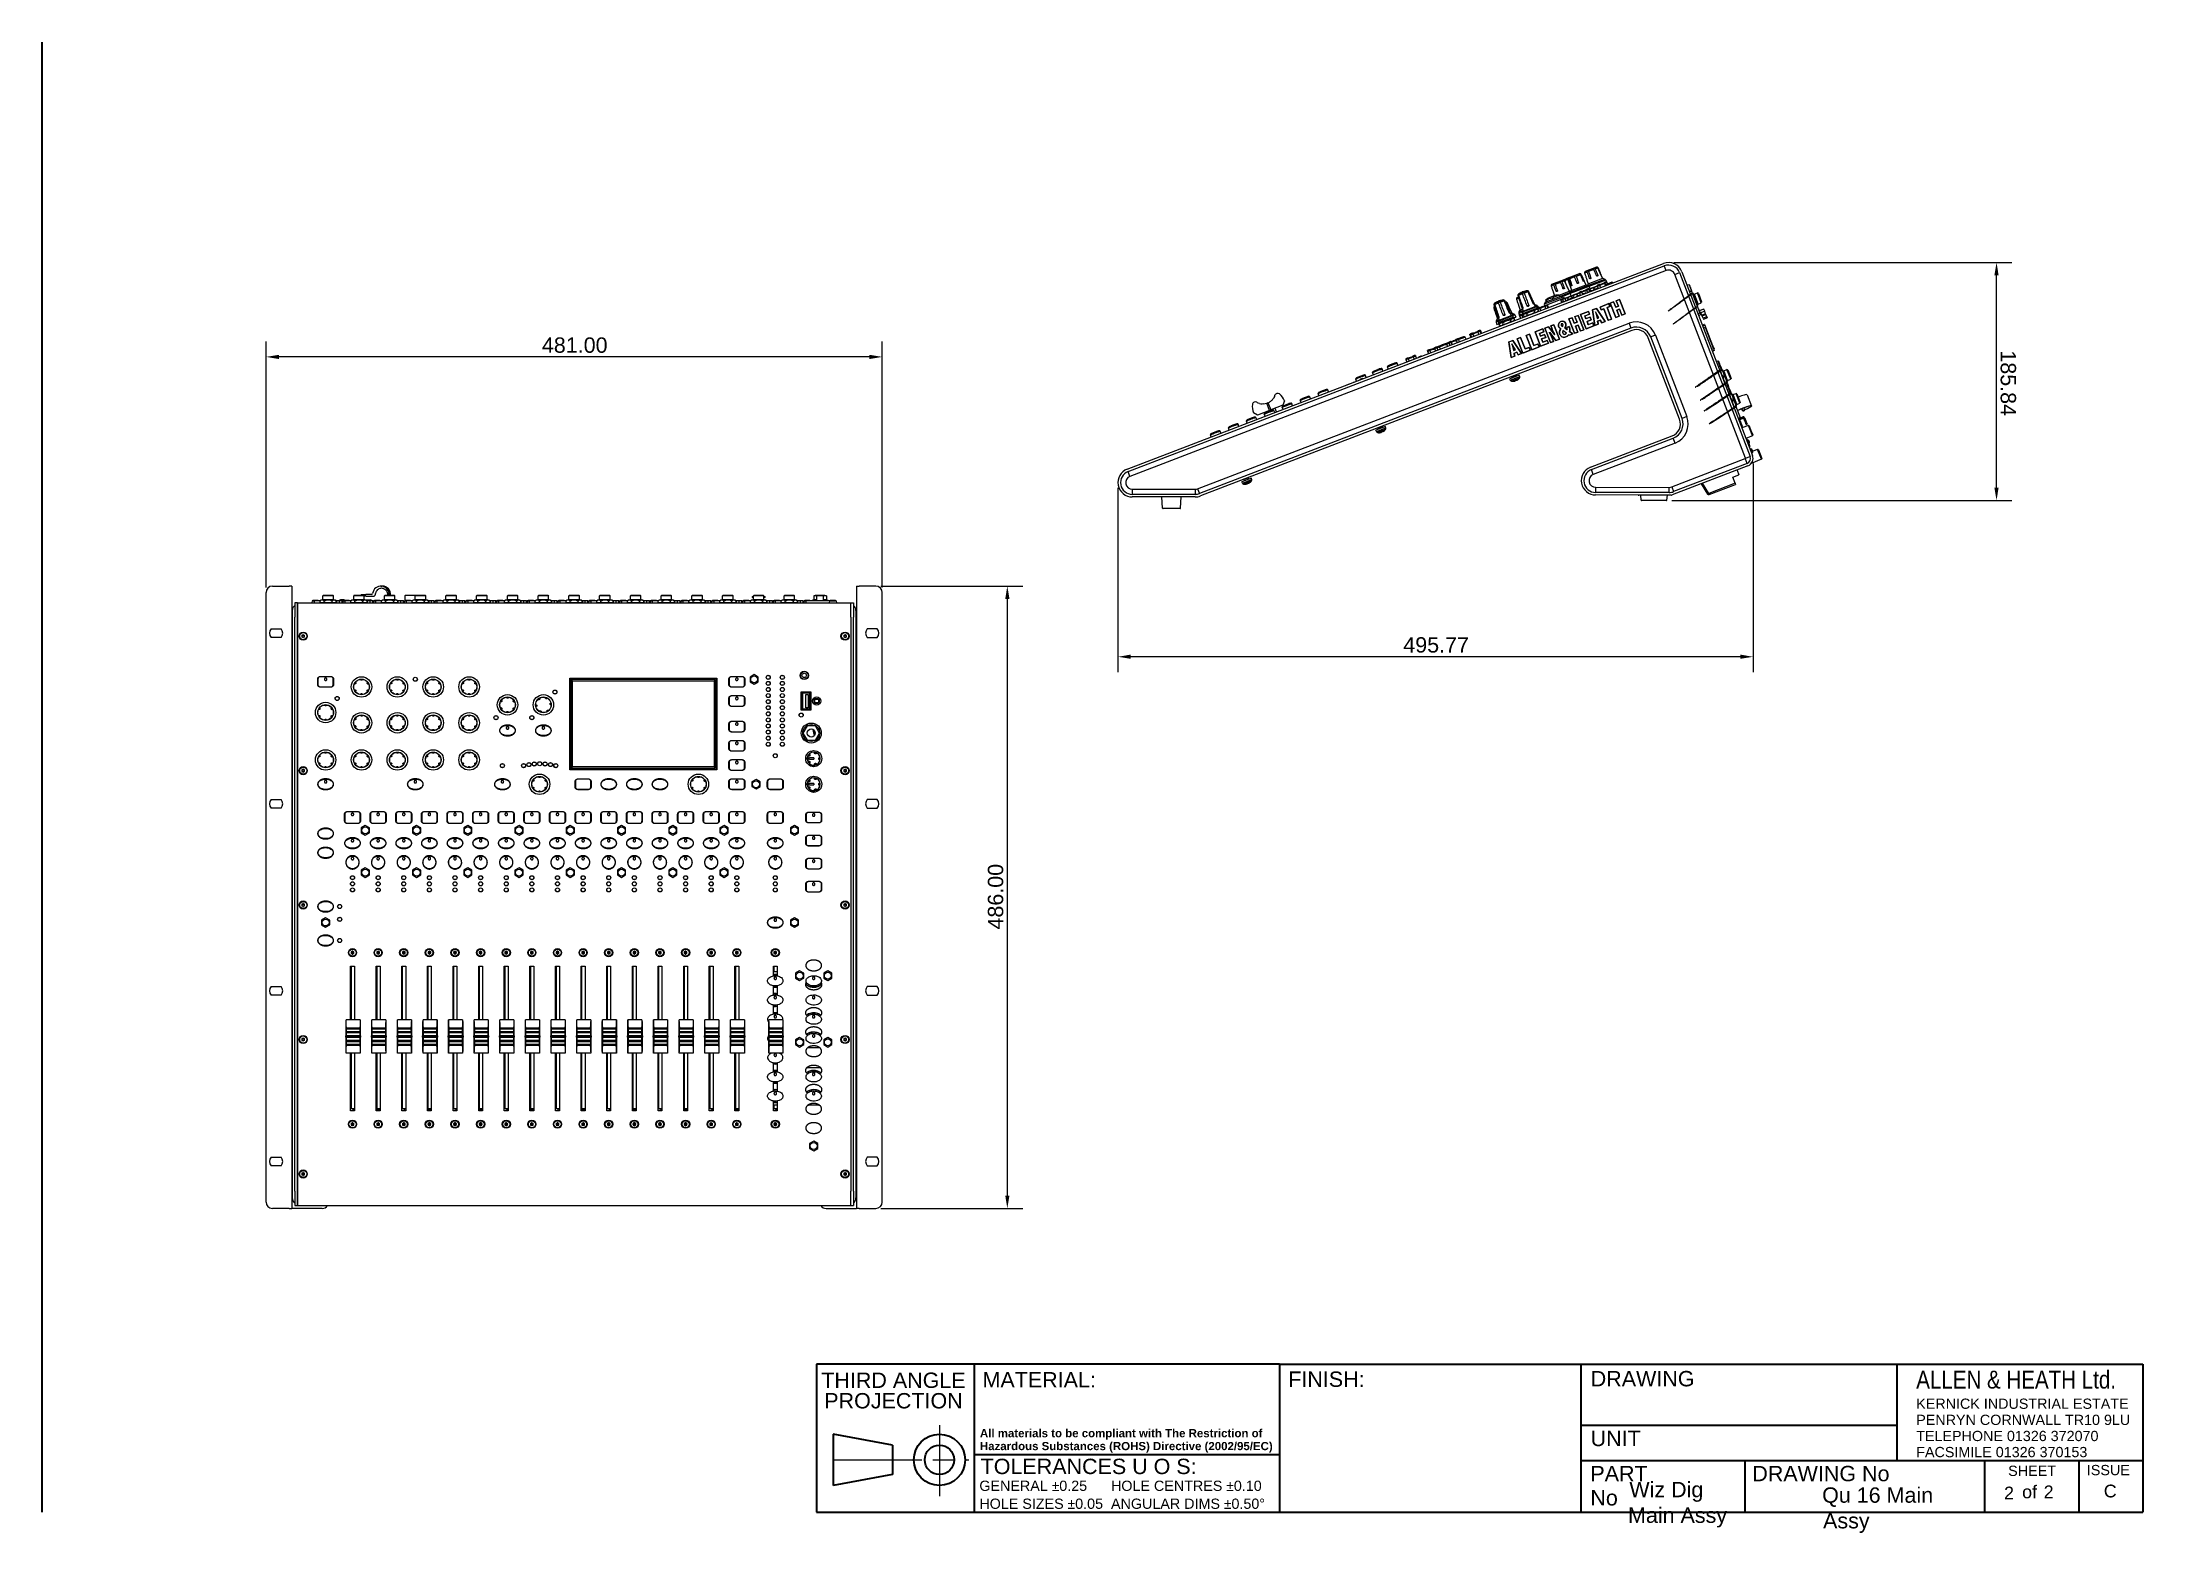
# Model space of a CAD drawing. Header units: millimetres. Extents: x 20 to 1660, y 4 to 1168.
import ezdxf
from ezdxf.enums import TextEntityAlignment as Align

# ---------------------------------------------------------------- set-up
doc = ezdxf.new("R2010")
doc.units = ezdxf.units.MM
doc.header["$LTSCALE"] = 4
doc.linetypes.add('DOUBLE_DASH_CHAIN', pattern=[1.2403, 0.6614, -0.0827, 0.1654, -0.0827, 0.1654, -0.0827])
for name, color, linetype, lineweight in [('05 Lines(A H Standard)', 7, 'Continuous', 35), ('Border_0', 7, 'Continuous', 35), ('Dimensions(A H Standard)', 7, 'Continuous', 9), ('Sketch Geometry(A H Standard)', 7, 'Continuous', 50), ('Symbols(A H Standard)', 7, 'Continuous', 25), ('Visible Edges(A H Standard)', 7, 'Continuous', 18), ('Visible Tangent Edges(A H Standard)', 7, 'Continuous', 18)]:
    doc.layers.add(name, color=color, linetype=linetype, lineweight=lineweight)
doc.styles.add('Current-BSI', font='arial.ttf')
doc.styles.add('DEFAULT-A H Standard', font='arial.ttf')
doc.styles.add('DEFAULT-A H Standard4.0', font='arial.ttf')
doc.styles.add('Text Style8', font='arial.ttf')
doc.dimstyles.new('DEFAULT', dxfattribs={"dimscale": 4, "dimtxt": 3, "dimasz": 2.5, "dimexe": 3, "dimexo": 1, "dimgap": 0.75, "dimtad": 1, "dimrnd": 1e-08, "dimzin": 0, "dimdsep": 46, "dimtxsty": 'DEFAULT-A H Standard', "dimcen": 0.09, "dimdle": 10, "dimclrd": 7, "dimclre": 7, "dimclrt": 7, "dimazin": 1, "dimtfac": 0.833333, "dimtofl": 0, "dimtmove": 0, "dimatfit": 3, "dimfxl": 0, "dimtolj": 1, "dimtzin": 0, "dimlwd": -1, "dimlwe": -1, "dimarcsym": 0})

msp = doc.modelspace()

# ---------------------------------------------------------------- blocks, each defined once
blk = doc.blocks.new('Borders Default Border')
at = {"layer": 'Border_0', "flags": 128}
blk.add_lwpolyline([(5, 5), (5, 292)], dxfattribs=at)
blk = doc.blocks.new('Title Blocks BSI')
at = {"layer": '05 Lines(A H Standard)'}
for p, q in [((41.9, 128.9), (11.14, 128.9)), ((11.14, 128.9), (11.14, 100)), ((101.47, 128.9), (41.9, 128.9)), ((41.9, 128.9), (41.9, 100)), ((101.47, 128.9), (101.47, 100)), ((101.47, 128.9), (270, 128.9)), ((160.32, 128.73), (160.32, 110.07)), ((221.98, 128.73), (221.98, 110.07)), ((270, 128.9), (270, 100)), ((14.41, 115.19), (14.41, 105.19)), ((25.97, 113.06), (14.41, 115.19)), ((160.32, 116.98), (221.98, 116.98)), ((25.97, 113.06), (25.97, 107.31)), ((41.9, 111.23), (101.47, 111.23)), ((25.97, 107.31), (14.41, 105.19)), ((160.32, 110.07), (160.32, 100)), ((160.32, 110.07), (270, 110.07)), ((192.3, 110.07), (192.3, 100)), ((239.1, 110.07), (239.1, 100)), ((257.51, 110.07), (257.51, 100)), ((11.14, 100), (41.9, 100)), ((41.9, 100), (101.47, 100)), ((101.47, 100), (270, 100))]:
    blk.add_line(p, q, dxfattribs=at)
for radius in [5, 2.87]:
    blk.add_circle((35.13, 110.19), radius, dxfattribs=at)
at = {"layer": 'Sketch Geometry(A H Standard)', "linetype": 'DOUBLE_DASH_CHAIN', "lineweight": 18, "ltscale": 6.530678}
for p, q in [((35.13, 116.95), (35.13, 103.07)), ((14.41, 110.19), (40.87, 110.19))]:
    blk.add_line(p, q, dxfattribs=at)
at = {"layer": 'Symbols(A H Standard)', "color": 7, "style": 'DEFAULT-A H Standard'}
for s, insert, char_height, width, attachment_point, line_spacing_factor in [('\\fArial|b0|i0;THIRD ANGLE\\PPROJECTION', (26.16, 127.23), 3, 28.1822, 2, 0.8), ('\\fArial|b0|i0;PART No', (162.16, 109.01), 3, 12.3453, 1, 0.944221), ('\\fArial|b0|i0;\\H2.0000;GENERAL \\fAIGDT|b0|i0;\\H2.0000;`\\fArial|b0|i0;\\H2.0000;0.25      HOLE CENTRES \\fAIGDT|b0|i0;\\H2.0000;`\\fArial|b0|i0;\\H2.0000;0.10\\PHOLE SIZES \\fAIGDT|b0|i0;\\H2.0000;`\\fArial|b0|i0;\\H2.0000;0.05  ANGULAR DIMS \\fAIGDT|b0|i0;\\H2.0000;`\\fArial|b0|i0;\\H2.0000;0.50\\fAIGDT|b0|i0;\\H2.0000;~', (42.92, 103.36), 2, 62.8726, 4, 1.05)]:
    blk.add_mtext(s, dxfattribs=dict(at, insert=insert, char_height=char_height, width=width, attachment_point=attachment_point, line_spacing_factor=line_spacing_factor))
at = {"layer": 'Symbols(A H Standard)', "color": 7}
for s, insert, char_height, width, attachment_point, style in [('\\fArial|b0|i0;MATERIAL:', (43.54, 127.32), 3, 22.1273, 1, 'DEFAULT-A H Standard'), ('\\fArial|b0|i0;FINISH:', (103.2, 127.44), 3, 25.0987, 1, 'DEFAULT-A H Standard'), ('\\fArial|b0|i0;DRAWING', (162.23, 127.54), 3, 25.2625, 1, 'DEFAULT-A H Standard'), ('\\fSwis721 BlkCn BT|b0|i0;ALLEN & HEATH Ltd.', (225.75, 127.61), 3.5, 39.1651, 1, 'DEFAULT-A H Standard'), ('\\fArial|b0|i0;KERNICK INDUSTRIAL ESTATE', (225.75, 122.15), 2, 41.4619, 1, 'DEFAULT-A H Standard'), ('\\fArial|b0|i0;PENRYN CORNWALL TR10 9LU', (225.75, 119), 2, 41.7698, 1, 'DEFAULT-A H Standard'), ('\\fArial|b1|i0;All materials to be compliant with The Restriction of', (43.03, 116.2), 1.6, 55.1781, 1, 'DEFAULT-A H Standard4.0'), ('\\fArial|b0|i0;UNIT', (162.21, 115.87), 3, 18.2074, 1, 'DEFAULT-A H Standard'), ('\\fArial|b0|i0;TELEPHONE 01326 372070', (225.75, 115.85), 2, 35.5671, 1, 'DEFAULT-A H Standard'), ('\\fArial|b1|i0;Hazardous Substances (ROHS) Directive (2002/95/EC)', (43.03, 113.68), 1.6, 57.1366, 1, 'DEFAULT-A H Standard4.0'), ('\\fArial|b0|i0;FACSIMILE 01326 370153', (225.75, 112.71), 2, 33.3902, 1, 'DEFAULT-A H Standard'), ('\\fArial|b0|i0;TOLERANCES U O S:', (43.17, 110.41), 3, 50.7156, 1, 'DEFAULT-A H Standard'), ('\\fArial|b0|i0;SHEET', (248.36, 109.05), 2.0066, 9.3493, 2, 'Current-BSI'), ('\\fArial|b0|i0;ISSUE', (263.24, 109.2), 2.0066, 8.4149, 2, 'Current-BSI')]:
    blk.add_mtext(s, dxfattribs=dict(at, insert=insert, char_height=char_height, width=width, attachment_point=attachment_point, style=style))
for s, insert, char_height, attachment_point, style in [('\\fArial|b0|i0;DRAWING No', (193.76, 109.01), 3, 1, 'DEFAULT-A H Standard'), ('\\fArial|b0|i0;of', (247.87, 103.92), 2.5, 5, 'Current-BSI')]:
    blk.add_mtext(s, dxfattribs=dict(at, insert=insert, char_height=char_height, attachment_point=attachment_point, style=style))
at = {"layer": 'Symbols(A H Standard)', "color": 7, "style": 'DEFAULT-A H Standard'}
for tag, p in [('DESCRIPTION', (168.08, 121.62)), ('PROJECT', (181.96, 115.01))]:
    blk.add_attdef(tag, text='', height=3, dxfattribs=at).set_placement(p, align=Align.TOP_LEFT)
at = {"layer": 'Symbols(A H Standard)', "color": 7}
for tag, p, height, style in [('PART_NUMBER_001', (169.76, 102.89), 3, 'DEFAULT-A H Standard'), ('PART_NUMBER_001', (207.39, 101.81), 3, 'DEFAULT-A H Standard'), ('Sheet_number_001', (242.89, 102.47), 2.49, 'Text Style8'), ('Number_of_sheets_001', (250.62, 102.69), 2.49, 'Text Style8'), ('REVISION_NUMBER_001', (262.35, 102.86), 2.49, 'Text Style8'), ('PART_NUMBER_002', (169.5, 97.89), 3, 'DEFAULT-A H Standard'), ('PART_NUMBER_002', (207.57, 96.81), 3, 'DEFAULT-A H Standard')]:
    blk.add_attdef(tag, p, '', height=height, dxfattribs=dict(at, style=style))
blk = doc.blocks.new('*D10')
at = {"layer": 'Defpoints', "color": 0, "linetype": 'Continuous'}
for p in [(1289.7, 995.8), (1545.7, 995.8), (1288.2, 810)]:
    blk.add_point(p, dxfattribs=at)
at = {"layer": 'Dimensions(A H Standard)', "color": 7, "linetype": 'Continuous'}
for p, q in [((1293.7, 995.8), (1557.7, 995.8)), ((1545.7, 820), (1545.7, 985.8)), ((1292.2, 810), (1557.7, 810))]:
    blk.add_line(p, q, dxfattribs=at)
for points in [[(1547.3, 985.8), (1544, 985.8), (1545.7, 995.8)], [(1547.3, 820), (1544, 820), (1545.7, 810)]]:
    blk.add_solid(points, dxfattribs=at)
at = {"layer": 'Dimensions(A H Standard)', "color": 7, "linetype": 'Continuous', "insert": (1560.9, 927.2), "char_height": 12, "attachment_point": 1, "rotation": 270.0015, "style": 'DEFAULT-A H Standard'}
blk.add_mtext('\\A1;185.84', dxfattribs=at)
blk = doc.blocks.new('*D11')
at = {"layer": 'Defpoints', "color": 0, "linetype": 'Continuous'}
for p in [(1355.6, 842.8), (859.9, 823.9), (859.9, 687.9)]:
    blk.add_point(p, dxfattribs=at)
at = {"layer": 'Dimensions(A H Standard)', "color": 7, "linetype": 'Continuous'}
for p, q in [((1355.6, 838.8), (1355.6, 675.9)), ((859.9, 819.9), (859.9, 675.9)), ((1345.6, 687.9), (869.9, 687.9))]:
    blk.add_line(p, q, dxfattribs=at)
for points in [[(869.9, 689.6), (869.9, 686.3), (859.9, 687.9)], [(1345.6, 689.6), (1345.6, 686.3), (1355.6, 687.9)]]:
    blk.add_solid(points, dxfattribs=at)
at = {"layer": 'Dimensions(A H Standard)', "color": 7, "linetype": 'Continuous', "insert": (1082.6, 703.2), "char_height": 12, "attachment_point": 1, "style": 'DEFAULT-A H Standard'}
blk.add_mtext('\\A1;495.77', dxfattribs=at)
blk = doc.blocks.new('*D12')
at = {"layer": 'Defpoints', "color": 0, "linetype": 'Continuous'}
for p in [(194.9, 922.1), (194.9, 738.1), (675.9, 738.1)]:
    blk.add_point(p, dxfattribs=at)
at = {"layer": 'Dimensions(A H Standard)', "color": 7, "linetype": 'Continuous'}
for p, q in [((194.9, 742.1), (194.9, 934.1)), ((665.9, 922.1), (204.9, 922.1)), ((675.9, 742.1), (675.9, 934.1))]:
    blk.add_line(p, q, dxfattribs=at)
for points in [[(204.9, 923.7), (204.9, 920.4), (194.9, 922.1)], [(665.9, 923.7), (665.9, 920.4), (675.9, 922.1)]]:
    blk.add_solid(points, dxfattribs=at)
at = {"layer": 'Dimensions(A H Standard)', "color": 7, "linetype": 'Continuous', "insert": (410.2, 937.3), "char_height": 12, "attachment_point": 1, "style": 'DEFAULT-A H Standard'}
blk.add_mtext('\\A1;481.00', dxfattribs=at)
blk = doc.blocks.new('*D13')
at = {"layer": 'Defpoints', "color": 0, "linetype": 'Continuous'}
for p in [(670.9, 743.1), (670.9, 257.1), (773.5, 257.1)]:
    blk.add_point(p, dxfattribs=at)
at = {"layer": 'Dimensions(A H Standard)', "color": 7, "linetype": 'Continuous'}
for p, q in [((674.9, 743.1), (785.5, 743.1)), ((773.5, 733.1), (773.5, 267.1)), ((674.9, 257.1), (785.5, 257.1))]:
    blk.add_line(p, q, dxfattribs=at)
for points in [[(771.9, 733.1), (775.2, 733.1), (773.5, 743.1)], [(771.9, 267.1), (775.2, 267.1), (773.5, 257.1)]]:
    blk.add_solid(points, dxfattribs=at)
at = {"layer": 'Dimensions(A H Standard)', "color": 7, "linetype": 'Continuous', "insert": (758.3, 474.9), "char_height": 12, "attachment_point": 1, "rotation": 90, "style": 'DEFAULT-A H Standard'}
blk.add_mtext('\\A1;486.00', dxfattribs=at)

# ---------------------------------------------------------------- dimensions: what is measured, and where the dimension line sits
at = {"layer": 'Dimensions(A H Standard)', "color": 7, "linetype": 'Continuous'}
for base, p1, p2, angle, picture, middle in [((1545.651, 995.828), (1288.153, 809.976), (1289.651, 995.821), 270.00149, '*D10', (1545.654, 902.906)), ((859.866, 687.929), (1355.64, 842.83), (859.866, 823.929), 180, '*D11', (1107.753, 687.929)), ((773.545, 257.055), (670.876, 743.055), (670.876, 257.055), 90, '*D13', (773.545, 500.055))]:
    dim = msp.add_linear_dim(base=base, p1=p1, p2=p2, angle=angle, dimstyle='DEFAULT', override={"dimdec": 2, "dimtp": 0, "dimtm": 0, "dimtdec": 2, "dimatfit": 1}, dxfattribs=at)
    dim.commit()
    dim.dimension.update_dxf_attribs({"geometry": picture, "text_midpoint": middle, "dimtype": 160})
dim = msp.add_linear_dim(base=(194.876, 922.055), p1=(675.876, 738.055), p2=(194.876, 738.055), dimstyle='DEFAULT', override={"dimdec": 2, "dimtp": 0, "dimtm": 0, "dimtdec": 2, "dimatfit": 1}, dxfattribs=at)
dim.commit()
dim.dimension.update_dxf_attribs({"geometry": '*D12', "text_midpoint": (435.376, 922.055), "dimtype": 160})

# ---------------------------------------------------------------- linework, layer by layer
at = {"layer": 'Visible Edges(A H Standard)'}
for p, q in [((867.052, 834.385), (1285.638, 995.077)), ((867.769, 832.518), (1286.355, 993.21)), ((1220.37, 987.08), (1211.591, 983.71)), ((1221.56, 986.52), (1225.103, 978.373)), ((1233.44, 992.098), (1224.661, 988.728)), ((1236.915, 986.284), (1238.173, 983.39)), ((1298.241, 987.919), (1353.361, 844.335)), ((1300.108, 988.635), (1355.228, 845.052)), ((1172.568, 968.73), (1171.447, 968.299)), ((1172.154, 969.966), (1176.198, 957.884)), ((1176.233, 973.139), (1175.299, 972.78)), ((1175.299, 972.78), (1175.383, 972.561)), ((1176.317, 972.919), (1176.233, 973.139)), ((1180.453, 973.152), (1185.533, 961.468)), ((1207.141, 968.799), (1192.577, 963.208)), ((1193.268, 964.759), (1205.591, 969.489)), ((1201.603, 970.252), (1195.721, 967.994)), ((1207.3, 982.063), (1198.521, 978.693)), ((1199.101, 967.98), (1199.429, 967.124)), ((1199.829, 972.047), (1200.563, 969.853)), ((1204.329, 969.987), (1204.18, 970.374)), ((1204.191, 970.345), (1212.173, 973.409)), ((1204.329, 969.987), (1204.657, 969.131)), ((1205.591, 969.489), (1207.141, 968.799)), ((1207.141, 968.799), (1207.607, 967.585)), ((1211.591, 983.71), (1207.3, 982.063)), ((1208.781, 967.822), (1213.467, 969.621)), ((1213.022, 969.343), (1208.834, 967.735)), ((1209.552, 965.868), (1208.848, 967.7)), ((1210.775, 976.249), (1212.033, 973.355)), ((1211.403, 967.115), (1211.045, 968.048)), ((1211.081, 982.497), (1213.9, 974.072)), ((1212.173, 973.409), (1213.76, 974.018)), ((1212.173, 973.409), (1213.246, 972.986)), ((1212.934, 971.478), (1213.467, 969.621)), ((1215.851, 970.429), (1213.022, 969.343)), ((1213.022, 969.343), (1214.009, 969.186)), ((1213.76, 974.018), (1213.034, 972.561)), ((1214.725, 968.287), (1213.425, 967.787)), ((1213.467, 969.621), (1220.02, 972.136)), ((1213.76, 974.018), (1225.243, 978.426)), ((1214.368, 968.253), (1214.009, 969.186)), ((1214.246, 968.103), (1214.368, 968.253)), ((1215.851, 970.429), (1215.222, 969.652)), ((1215.58, 968.718), (1215.222, 969.652)), ((1216.568, 968.562), (1215.58, 968.718)), ((1220.039, 972.037), (1215.851, 970.429)), ((1218.544, 969.856), (1218.186, 970.79)), ((1220.051, 972.001), (1220.755, 970.169)), ((1224.564, 971.956), (1223.263, 971.457)), ((1225.243, 978.426), (1226.759, 977.83)), ((1225.969, 982.082), (1226.97, 979.089)), ((1226.83, 979.036), (1226.316, 978.004)), ((1226.83, 979.036), (1238.313, 983.444)), ((1227.453, 974.99), (1228.404, 975.355)), ((1228.114, 973.319), (1227.52, 974.868)), ((1227.557, 977.091), (1228.404, 975.355)), ((1228.998, 973.659), (1227.697, 973.159)), ((1228.921, 975.446), (1228.292, 974.669)), ((1228.65, 973.736), (1228.292, 974.669)), ((1228.404, 975.355), (1234.023, 977.512)), ((1229.041, 973.674), (1228.65, 973.736)), ((1234.043, 977.413), (1228.921, 975.446)), ((1231.614, 974.874), (1231.256, 975.807)), ((1233.433, 975.361), (1232.132, 974.862)), ((1234.055, 977.377), (1234.758, 975.545)), ((1238.313, 983.444), (1239.829, 982.847)), ((1240.073, 978.442), (1245.674, 980.592)), ((1240.36, 977.695), (1240.073, 978.442)), ((1240.627, 982.109), (1241.474, 980.373)), ((1241.456, 980.366), (1241.474, 980.373)), ((1241.94, 979.159), (1241.523, 980.244)), ((1245.961, 979.846), (1245.674, 980.592)), ((1305.641, 978.492), (1304.164, 978.068)), ((1305.641, 978.492), (1307.538, 973.549)), ((1307.538, 973.549), (1306.158, 972.875)), ((1306.488, 977.316), (1306.442, 977.437)), ((1306.488, 977.316), (1306.515, 977.247)), ((1306.531, 977.206), (1306.515, 977.247)), ((1306.892, 976.263), (1306.531, 977.206)), ((1307.339, 975.1), (1306.977, 976.043)), ((1307.355, 975.058), (1307.339, 975.1)), ((1307.355, 975.058), (1307.381, 974.99)), ((1307.428, 974.869), (1307.381, 974.99)), ((1314.042, 956.802), (1307.537, 973.747)), ((1308.704, 972.103), (1308.69, 972.114)), ((1312.635, 961.862), (1308.704, 972.103)), ((1309.057, 971.183), (1309.617, 971.398)), ((1309.617, 971.398), (1312.843, 962.996)), ((1309.76, 971.025), (1312.281, 971.993)), ((1315.22, 964.337), (1312.281, 971.993)), ((1312.927, 971.705), (1312.281, 971.993)), ((1312.927, 971.705), (1315.507, 964.983)), ((1153.483, 962.798), (1157.526, 950.716)), ((1153.897, 961.562), (1153.71, 961.49)), ((1155.018, 954.844), (1156.019, 951.852)), ((1155.879, 951.798), (1155.152, 950.34)), ((1155.879, 951.798), (1157.018, 952.235)), ((1157.561, 965.971), (1156.628, 965.612)), ((1156.628, 965.612), (1156.712, 965.393)), ((1157.076, 948.401), (1168.746, 952.881)), ((1157.456, 950.689), (1166.932, 954.327)), ((1157.645, 965.752), (1157.561, 965.971)), ((1168.21, 952.14), (1157.969, 948.209)), ((1161.781, 965.984), (1166.862, 954.3)), ((1162.488, 964.86), (1162.301, 964.788)), ((1165.963, 959.046), (1167.222, 956.152)), ((1166.223, 955.769), (1167.362, 956.206)), ((1166.824, 951.608), (1166.645, 952.075)), ((1166.788, 951.701), (1170.523, 953.135)), ((1166.932, 954.327), (1167.58, 954.072)), ((1167.362, 956.206), (1168.877, 955.609)), ((1168.21, 952.14), (1169.198, 951.984)), ((1168.645, 953.088), (1168.746, 952.881)), ((1169.556, 951.05), (1169.198, 951.984)), ((1169.676, 954.871), (1170.523, 953.135)), ((1172.755, 961.654), (1173.757, 958.661)), ((1172.791, 956.067), (1173.323, 954.21)), ((1173.617, 958.607), (1172.89, 957.15)), ((1173.323, 954.21), (1173.341, 954.217)), ((1173.373, 954.082), (1174.076, 952.249)), ((1173.617, 958.607), (1175.689, 959.403)), ((1175.684, 955.79), (1175.747, 955.569)), ((1175.747, 955.569), (1187.417, 960.049)), ((1176.127, 957.857), (1175.817, 957.234)), ((1176.641, 955.376), (1176.012, 954.599)), ((1176.37, 953.666), (1176.012, 954.599)), ((1176.127, 957.857), (1185.603, 961.495)), ((1177.358, 953.509), (1176.37, 953.666)), ((1186.882, 959.308), (1176.641, 955.376)), ((1177.848, 956.375), (1178.027, 955.909)), ((1179.334, 954.804), (1178.976, 955.737)), ((1183.701, 965.856), (1184.96, 962.962)), ((1184.895, 962.937), (1185.1, 963.015)), ((1185.263, 957.08), (1184.905, 958.013)), ((1185.1, 963.015), (1186.615, 962.419)), ((1185.496, 958.776), (1185.316, 959.242)), ((1185.46, 958.869), (1187.345, 959.593)), ((1185.603, 961.495), (1186.252, 961.24)), ((1186.882, 959.308), (1187.87, 959.151)), ((1187.316, 960.255), (1187.417, 960.049)), ((1187.376, 959.457), (1187.469, 959.215)), ((1187.414, 961.681), (1188.076, 960.323)), ((1187.599, 957.441), (1188.228, 958.218)), ((1188.228, 958.218), (1187.87, 959.151)), ((1187.973, 957.903), (1188.08, 957.625)), ((1193.268, 964.759), (1192.577, 963.208)), ((1192.577, 963.208), (1193.043, 961.995)), ((1207.607, 967.585), (1193.043, 961.995)), ((1193.724, 966.36), (1193.873, 965.973)), ((1193.873, 965.973), (1194.201, 965.117)), ((1195.548, 960.492), (1194.845, 962.325)), ((1196.015, 960.672), (1195.191, 962.819)), ((1206.284, 964.614), (1205.46, 966.761)), ((1206.826, 965.147), (1206.175, 964.897)), ((1212.894, 967.476), (1211.593, 966.977)), ((1211.863, 951.697), (1214.48, 952.702)), ((1211.863, 951.697), (1211.885, 951.687)), ((1216.163, 940.494), (1211.863, 951.697)), ((1214.47, 952.679), (1211.885, 951.687)), ((1211.885, 951.687), (1216.173, 940.516)), ((1214.48, 952.702), (1214.47, 952.679)), ((1216.095, 948.447), (1214.47, 952.679)), ((1214.48, 952.702), (1216.105, 948.47)), ((1216.583, 953.509), (1219.148, 954.494)), ((1216.583, 953.509), (1216.605, 953.499)), ((1218.207, 949.277), (1216.583, 953.509)), ((1219.138, 954.471), (1216.605, 953.499)), ((1216.605, 953.499), (1218.23, 949.267)), ((1219.148, 954.494), (1219.138, 954.471)), ((1223.426, 943.301), (1219.138, 954.471)), ((1219.148, 954.494), (1223.449, 943.291)), ((1220.972, 955.194), (1227.07, 957.535)), ((1220.972, 955.194), (1220.994, 955.184)), ((1225.272, 943.991), (1220.972, 955.194)), ((1227.06, 957.512), (1220.994, 955.184)), ((1220.994, 955.184), (1225.282, 944.013)), ((1224.392, 954.033), (1227.882, 955.372)), ((1225.195, 951.941), (1224.392, 954.033)), ((1224.414, 954.023), (1224.392, 954.033)), ((1227.904, 955.362), (1224.414, 954.023)), ((1224.414, 954.023), (1225.205, 951.963)), ((1228.414, 953.177), (1225.195, 951.941)), ((1225.205, 951.963), (1225.195, 951.941)), ((1225.205, 951.963), (1228.424, 953.199)), ((1227.07, 957.535), (1227.06, 957.512)), ((1227.882, 955.372), (1227.06, 957.512)), ((1227.07, 957.535), (1227.904, 955.362)), ((1227.904, 955.362), (1227.882, 955.372)), ((1228.424, 953.199), (1228.414, 953.177)), ((1229.266, 950.958), (1228.414, 953.177)), ((1228.424, 953.199), (1229.288, 950.948)), ((1230.333, 958.788), (1233.448, 959.983)), ((1230.333, 958.788), (1230.353, 958.776)), ((1232.191, 946.647), (1230.333, 958.788)), ((1233.441, 959.962), (1230.353, 958.776)), ((1230.353, 958.776), (1232.205, 946.671)), ((1235.362, 952.63), (1232.67, 957.344)), ((1232.71, 957.237), (1232.67, 957.344)), ((1232.67, 957.344), (1233.814, 952.036)), ((1235.336, 952.64), (1232.71, 957.237)), ((1232.71, 957.237), (1233.827, 952.06)), ((1233.448, 959.983), (1233.441, 959.962)), ((1240.139, 949.717), (1233.441, 959.962)), ((1233.448, 959.983), (1240.166, 949.708)), ((1233.814, 952.036), (1235.362, 952.63)), ((1233.827, 952.06), (1233.814, 952.036)), ((1233.827, 952.06), (1235.336, 952.64)), ((1235.336, 952.64), (1235.362, 952.63)), ((1236.162, 961.025), (1243.089, 963.684)), ((1236.162, 961.025), (1236.184, 961.015)), ((1236.996, 958.852), (1236.162, 961.025)), ((1243.079, 963.662), (1236.184, 961.015)), ((1236.184, 961.015), (1237.006, 958.875)), ((1239.09, 959.656), (1236.996, 958.852)), ((1236.996, 958.852), (1237.006, 958.875)), ((1237.006, 958.875), (1239.1, 959.679)), ((1239.09, 959.656), (1239.1, 959.679)), ((1242.556, 950.626), (1239.09, 959.656)), ((1239.1, 959.679), (1242.566, 950.649)), ((1241.693, 960.675), (1243.901, 961.522)), ((1245.16, 951.644), (1241.693, 960.675)), ((1241.716, 960.665), (1241.693, 960.675)), ((1243.923, 961.512), (1241.716, 960.665)), ((1241.716, 960.665), (1245.183, 951.634)), ((1245.183, 951.634), (1242.556, 950.626)), ((1242.566, 950.649), (1245.16, 951.644)), ((1243.089, 963.684), (1243.079, 963.662)), ((1243.901, 961.522), (1243.079, 963.662)), ((1243.089, 963.684), (1243.923, 961.512)), ((1243.923, 961.512), (1243.901, 961.522)), ((1244.154, 964.093), (1246.771, 965.098)), ((1244.154, 964.093), (1244.176, 964.083)), ((1248.454, 952.89), (1244.154, 964.093)), ((1246.761, 965.075), (1244.176, 964.083)), ((1244.176, 964.083), (1248.465, 952.913)), ((1245.183, 951.634), (1245.16, 951.644)), ((1246.771, 965.098), (1246.761, 965.075)), ((1248.386, 960.844), (1246.761, 965.075)), ((1246.771, 965.098), (1248.396, 960.866)), ((1250.521, 961.664), (1248.386, 960.844)), ((1248.396, 960.866), (1248.386, 960.844)), ((1248.396, 960.866), (1250.498, 961.674)), ((1251.072, 953.895), (1248.454, 952.89)), ((1248.454, 952.89), (1248.465, 952.913)), ((1248.465, 952.913), (1251.049, 953.905)), ((1248.874, 965.905), (1251.439, 966.89)), ((1248.874, 965.905), (1248.897, 965.895)), ((1250.498, 961.674), (1248.874, 965.905)), ((1251.429, 966.867), (1248.897, 965.895)), ((1248.897, 965.895), (1250.521, 961.664)), ((1249.264, 958.556), (1251.399, 959.375)), ((1251.049, 953.905), (1249.264, 958.556)), ((1249.287, 958.546), (1249.264, 958.556)), ((1251.389, 959.353), (1249.287, 958.546)), ((1249.287, 958.546), (1251.072, 953.895)), ((1250.498, 961.674), (1250.521, 961.664)), ((1251.072, 953.895), (1251.049, 953.905)), ((1251.389, 959.353), (1251.399, 959.375)), ((1253.175, 954.702), (1251.389, 959.353)), ((1251.399, 959.375), (1253.185, 954.725)), ((1251.439, 966.89), (1251.429, 966.867)), ((1255.717, 955.697), (1251.429, 966.867)), ((1251.439, 966.89), (1255.74, 955.687)), ((1255.74, 955.687), (1253.175, 954.702)), ((1253.175, 954.702), (1253.185, 954.725)), ((1253.185, 954.725), (1255.717, 955.697)), ((1255.74, 955.687), (1255.717, 955.697)), ((1312.282, 962.781), (1312.843, 962.996)), ((1312.635, 961.862), (1312.633, 961.844)), ((1312.651, 955.96), (1314.892, 956.82)), ((1312.699, 963.37), (1315.22, 964.337)), ((1314.634, 955.064), (1313.254, 954.391)), ((1313.585, 958.831), (1313.538, 958.952)), ((1317.221, 959.403), (1313.58, 958.005)), ((1313.585, 958.831), (1313.611, 958.763)), ((1313.627, 958.721), (1313.611, 958.763)), ((1313.86, 958.113), (1313.627, 958.721)), ((1314.789, 957.089), (1314.042, 956.802)), ((1314.08, 956.509), (1314.634, 955.064)), ((1314.435, 956.615), (1314.425, 956.641)), ((1314.451, 956.574), (1314.435, 956.615)), ((1314.451, 956.574), (1314.477, 956.505)), ((1314.524, 956.384), (1314.477, 956.505)), ((1314.982, 956.587), (1314.789, 957.089)), ((1317.876, 957.698), (1314.982, 956.587)), ((1315.698, 954.72), (1314.982, 956.587)), ((1315.507, 964.983), (1315.22, 964.337)), ((1315.991, 953.958), (1315.698, 954.72)), ((1316.655, 952.227), (1315.991, 953.958)), ((1316.655, 952.227), (1316.917, 951.546)), ((1316.917, 951.546), (1319.811, 952.657)), ((1317.876, 957.698), (1317.221, 959.403)), ((1318.592, 955.831), (1317.876, 957.698)), ((1318.885, 955.069), (1318.592, 955.831)), ((1319.549, 953.338), (1318.885, 955.069)), ((1319.549, 953.338), (1319.811, 952.657)), ((1260.233, 944.621), (923.472, 815.34)), ((1260.95, 942.754), (924.188, 813.473)), ((1126.464, 933.971), (1125.761, 935.804)), ((1131.598, 935.943), (1130.958, 937.612)), ((1134.607, 939.266), (1135.333, 937.376)), ((1135.096, 939.387), (1135.8, 937.555)), ((1143.268, 940.422), (1142.565, 942.255)), ((1143.735, 940.602), (1143.009, 942.491)), ((1155.053, 949.258), (1155.586, 947.4)), ((1155.586, 947.4), (1159.32, 948.834)), ((1157.013, 948.622), (1157.076, 948.401)), ((1157.456, 950.689), (1157.145, 950.066)), ((1157.969, 948.209), (1157.34, 947.431)), ((1157.699, 946.498), (1157.34, 947.431)), ((1158.686, 946.341), (1157.699, 946.498)), ((1159.176, 949.207), (1159.356, 948.741)), ((1160.663, 947.636), (1160.305, 948.569)), ((1165.045, 933.724), (1168.159, 934.919)), ((1168.152, 934.898), (1165.064, 933.712)), ((1166.592, 949.912), (1166.234, 950.846)), ((1168.159, 934.919), (1168.152, 934.898)), ((1174.85, 924.653), (1168.152, 934.898)), ((1168.159, 934.919), (1174.877, 924.644)), ((1168.927, 950.273), (1169.556, 951.05)), ((1171.597, 936.239), (1174.214, 937.244)), ((1171.597, 936.239), (1171.62, 936.229)), ((1175.898, 925.036), (1171.597, 936.239)), ((1174.204, 937.221), (1171.62, 936.229)), ((1171.62, 936.229), (1175.908, 925.059)), ((1174.214, 937.244), (1174.204, 937.221)), ((1177.638, 928.278), (1174.204, 937.221)), ((1174.214, 937.244), (1177.648, 928.301)), ((1178.525, 938.898), (1181.142, 939.903)), ((1178.525, 938.898), (1178.547, 938.888)), ((1182.825, 927.696), (1178.525, 938.898)), ((1181.132, 939.881), (1178.547, 938.888)), ((1178.547, 938.888), (1182.835, 927.718)), ((1181.142, 939.903), (1181.132, 939.881)), ((1184.565, 930.938), (1181.132, 939.881)), ((1181.142, 939.903), (1184.575, 930.96)), ((1185.452, 941.558), (1191.551, 943.899)), ((1185.452, 941.558), (1185.475, 941.548)), ((1189.753, 930.355), (1185.452, 941.558)), ((1191.541, 943.877), (1185.475, 941.548)), ((1185.475, 941.548), (1189.763, 930.378)), ((1188.872, 940.397), (1192.362, 941.737)), ((1189.675, 938.305), (1188.872, 940.397)), ((1188.895, 940.387), (1188.872, 940.397)), ((1192.385, 941.727), (1188.895, 940.387)), ((1188.895, 940.387), (1189.685, 938.328)), ((1192.895, 939.541), (1189.675, 938.305)), ((1189.685, 938.328), (1189.675, 938.305)), ((1189.685, 938.328), (1192.905, 939.564)), ((1190.527, 936.087), (1193.747, 937.323)), ((1191.477, 933.611), (1190.527, 936.087)), ((1190.55, 936.077), (1190.527, 936.087)), ((1193.769, 937.313), (1190.55, 936.077)), ((1190.55, 936.077), (1191.487, 933.634)), ((1194.967, 934.951), (1191.477, 933.611)), ((1191.487, 933.634), (1194.977, 934.974)), ((1191.551, 943.899), (1191.541, 943.877)), ((1192.362, 941.737), (1191.541, 943.877)), ((1191.551, 943.899), (1192.385, 941.727)), ((1192.385, 941.727), (1192.362, 941.737)), ((1192.905, 939.564), (1192.895, 939.541)), ((1193.747, 937.323), (1192.895, 939.541)), ((1192.905, 939.564), (1193.769, 937.313)), ((1193.174, 944.522), (1195.905, 945.571)), ((1193.174, 944.522), (1193.196, 944.512)), ((1197.475, 933.319), (1193.174, 944.522)), ((1195.899, 945.55), (1193.196, 944.512)), ((1193.196, 944.512), (1197.485, 933.342)), ((1193.769, 937.313), (1193.747, 937.323)), ((1194.977, 934.974), (1194.967, 934.951)), ((1195.829, 932.706), (1194.967, 934.951)), ((1194.977, 934.974), (1195.852, 932.696)), ((1195.905, 945.571), (1195.899, 945.55)), ((1200.81, 939.365), (1195.899, 945.55)), ((1195.905, 945.571), (1200.73, 939.494)), ((1196.702, 941.383), (1201.729, 934.971)), ((1201.724, 934.951), (1196.8, 941.229)), ((1197.824, 946.307), (1200.163, 947.205)), ((1197.824, 946.307), (1197.847, 946.297)), ((1198.501, 944.545), (1197.824, 946.307)), ((1200.152, 947.183), (1197.847, 946.297)), ((1197.847, 946.297), (1198.517, 944.551)), ((1199.808, 934.234), (1199.087, 936.111)), ((1199.103, 936.117), (1199.83, 934.224)), ((1200.163, 947.205), (1200.152, 947.183)), ((1204.441, 936.012), (1200.152, 947.183)), ((1200.163, 947.205), (1204.463, 936.002)), ((1204.463, 936.002), (1201.724, 934.951)), ((1201.724, 934.951), (1201.729, 934.971)), ((1201.729, 934.971), (1204.441, 936.012)), ((1204.463, 936.002), (1204.441, 936.012)), ((1209.921, 940.706), (1207.252, 942.699)), ((1209.897, 940.701), (1207.259, 942.671)), ((1210.408, 943.369), (1208.572, 944.763)), ((1208.597, 944.767), (1210.391, 943.404)), ((1210.183, 945.015), (1212.129, 945.762)), ((1212.118, 945.74), (1210.204, 945.005)), ((1211.657, 939.441), (1212.292, 939.026)), ((1212.29, 939.007), (1211.662, 939.416)), ((1214.916, 940.015), (1212.29, 939.007)), ((1212.29, 939.007), (1212.292, 939.026)), ((1212.292, 939.026), (1214.88, 940.02)), ((1214.88, 940.02), (1212.408, 941.875)), ((1212.427, 941.883), (1214.916, 940.015)), ((1214.916, 940.015), (1214.88, 940.02)), ((1218.23, 949.267), (1216.095, 948.447)), ((1216.105, 948.47), (1216.095, 948.447)), ((1216.105, 948.47), (1218.207, 949.277)), ((1218.781, 941.499), (1216.163, 940.494)), ((1216.163, 940.494), (1216.173, 940.516)), ((1216.173, 940.516), (1218.758, 941.509)), ((1216.973, 946.159), (1219.108, 946.979)), ((1218.758, 941.509), (1216.973, 946.159)), ((1216.996, 946.149), (1216.973, 946.159)), ((1219.098, 946.956), (1216.996, 946.149)), ((1216.996, 946.149), (1218.781, 941.499)), ((1218.207, 949.277), (1218.23, 949.267)), ((1218.781, 941.499), (1218.758, 941.509)), ((1219.098, 946.956), (1219.108, 946.979)), ((1220.884, 942.306), (1219.098, 946.956)), ((1219.108, 946.979), (1220.894, 942.329)), ((1223.449, 943.291), (1220.884, 942.306)), ((1220.884, 942.306), (1220.894, 942.329)), ((1220.894, 942.329), (1223.426, 943.301)), ((1223.449, 943.291), (1223.426, 943.301)), ((1231.371, 946.332), (1225.272, 943.991)), ((1225.272, 943.991), (1225.282, 944.013)), ((1225.282, 944.013), (1231.348, 946.342)), ((1226.046, 949.722), (1229.266, 950.958)), ((1226.997, 947.247), (1226.046, 949.722)), ((1226.069, 949.712), (1226.046, 949.722)), ((1229.288, 950.948), (1226.069, 949.712)), ((1226.069, 949.712), (1227.007, 947.269)), ((1230.487, 948.587), (1226.997, 947.247)), ((1227.007, 947.269), (1226.997, 947.247)), ((1227.007, 947.269), (1230.497, 948.609)), ((1229.288, 950.948), (1229.266, 950.958)), ((1230.497, 948.609), (1230.487, 948.587)), ((1231.348, 946.342), (1230.487, 948.587)), ((1230.497, 948.609), (1231.371, 946.332)), ((1231.371, 946.332), (1231.348, 946.342)), ((1234.835, 947.662), (1232.191, 946.647)), ((1232.191, 946.647), (1232.205, 946.671)), ((1232.205, 946.671), (1234.815, 947.673)), ((1234.313, 949.943), (1236.4, 950.744)), ((1234.815, 947.673), (1234.313, 949.943)), ((1234.334, 949.932), (1234.313, 949.943)), ((1236.393, 950.722), (1234.334, 949.932)), ((1234.334, 949.932), (1234.835, 947.662)), ((1234.835, 947.662), (1234.815, 947.673)), ((1236.393, 950.722), (1236.4, 950.744)), ((1237.548, 948.703), (1236.393, 950.722)), ((1236.4, 950.744), (1237.556, 948.725)), ((1240.166, 949.708), (1237.548, 948.703)), ((1237.548, 948.703), (1237.556, 948.725)), ((1237.556, 948.725), (1240.139, 949.717)), ((1240.166, 949.708), (1240.139, 949.717)), ((1242.556, 950.626), (1242.566, 950.649)), ((1298.312, 873.332), (1273.87, 937.002)), ((1300.179, 874.049), (1275.737, 937.719)), ((1317.544, 947.4), (1316.144, 946.862)), ((1316.427, 946.124), (1317.828, 946.662)), ((1318.457, 945.023), (1317.057, 944.485)), ((1317.793, 947.312), (1318.185, 946.288)), ((1318.185, 946.288), (1318.55, 945.338)), ((1318.55, 945.338), (1324.847, 928.936)), ((1084.683, 920.034), (1085.387, 918.202)), ((1092.855, 921.069), (1092.152, 922.901)), ((1096.198, 922.677), (1094.897, 922.178)), ((1101.488, 926.485), (1102.191, 924.653)), ((1109.66, 927.52), (1108.956, 929.352)), ((1111.527, 928.237), (1110.88, 929.922)), ((1117.128, 930.387), (1116.494, 932.04)), ((1118.292, 932.936), (1118.995, 931.104)), ((1165.045, 933.724), (1165.064, 933.712)), ((1166.902, 921.583), (1165.045, 933.724)), ((1165.064, 933.712), (1166.916, 921.607)), ((1169.546, 922.598), (1166.902, 921.583)), ((1166.902, 921.583), (1166.916, 921.607)), ((1166.916, 921.607), (1169.526, 922.609)), ((1170.073, 927.566), (1167.381, 932.28)), ((1167.422, 932.173), (1167.381, 932.28)), ((1167.381, 932.28), (1168.525, 926.972)), ((1170.048, 927.575), (1167.422, 932.173)), ((1167.422, 932.173), (1168.538, 926.996)), ((1168.525, 926.972), (1170.073, 927.566)), ((1168.538, 926.996), (1168.525, 926.972)), ((1168.538, 926.996), (1170.048, 927.575)), ((1169.024, 924.879), (1171.112, 925.68)), ((1169.526, 922.609), (1169.024, 924.879)), ((1169.045, 924.868), (1169.024, 924.879)), ((1171.104, 925.658), (1169.045, 924.868)), ((1169.045, 924.868), (1169.546, 922.598)), ((1169.546, 922.598), (1169.526, 922.609)), ((1170.048, 927.575), (1170.073, 927.566)), ((1171.104, 925.658), (1171.112, 925.68)), ((1172.259, 923.639), (1171.104, 925.658)), ((1171.112, 925.68), (1172.267, 923.661)), ((1174.877, 924.644), (1172.259, 923.639)), ((1172.259, 923.639), (1172.267, 923.661)), ((1172.267, 923.661), (1174.85, 924.653)), ((1174.877, 924.644), (1174.85, 924.653)), ((1181.665, 927.25), (1175.898, 925.036)), ((1175.898, 925.036), (1175.908, 925.059)), ((1175.908, 925.059), (1181.642, 927.26)), ((1180.787, 929.487), (1177.638, 928.278)), ((1177.648, 928.301), (1177.638, 928.278)), ((1177.648, 928.301), (1180.797, 929.51)), ((1180.797, 929.51), (1180.787, 929.487)), ((1181.642, 927.26), (1180.787, 929.487)), ((1180.797, 929.51), (1181.665, 927.25)), ((1181.665, 927.25), (1181.642, 927.26)), ((1188.593, 929.91), (1182.825, 927.696)), ((1182.825, 927.696), (1182.835, 927.718)), ((1182.835, 927.718), (1188.57, 929.92)), ((1187.715, 932.147), (1184.565, 930.938)), ((1184.575, 930.96), (1184.565, 930.938)), ((1184.575, 930.96), (1187.725, 932.169)), ((1187.725, 932.169), (1187.715, 932.147)), ((1188.57, 929.92), (1187.715, 932.147)), ((1187.725, 932.169), (1188.593, 929.91)), ((1188.593, 929.91), (1188.57, 929.92)), ((1195.852, 932.696), (1189.753, 930.355)), ((1189.753, 930.355), (1189.763, 930.378)), ((1189.763, 930.378), (1195.829, 932.706)), ((1191.487, 933.634), (1191.477, 933.611)), ((1195.852, 932.696), (1195.829, 932.706)), ((1199.83, 934.224), (1197.475, 933.319)), ((1197.475, 933.319), (1197.485, 933.342)), ((1197.485, 933.342), (1199.808, 934.234)), ((1199.83, 934.224), (1199.808, 934.234)), ((1323.332, 928.14), (1324.732, 928.677)), ((1325.386, 927.057), (1324.006, 926.384)), ((1324.336, 930.824), (1324.29, 930.945)), ((1324.336, 930.824), (1324.363, 930.756)), ((1324.379, 930.714), (1324.363, 930.756)), ((1324.74, 929.771), (1324.379, 930.714)), ((1324.759, 928.69), (1325.386, 927.057)), ((1325.187, 928.608), (1324.825, 929.551)), ((1325.203, 928.567), (1325.187, 928.608)), ((1325.203, 928.567), (1325.229, 928.498)), ((1325.276, 928.377), (1325.229, 928.498)), ((1327.059, 918.431), (1328.272, 918.897)), ((1328.66, 918.724), (1329.458, 916.645)), ((1038.532, 900.322), (1043.48, 902.222)), ((1046.177, 903.15), (1045.536, 904.819)), ((1050.453, 905.116), (1049.152, 904.617)), ((1053.645, 906.017), (1053.004, 907.686)), ((1059.247, 908.167), (1058.606, 909.836)), ((1066.715, 911.034), (1066.074, 912.704)), ((1070.916, 912.647), (1070.276, 914.316)), ((1078.385, 915.514), (1077.744, 917.184)), ((1173.158, 907.765), (1165.689, 904.898)), ((1166.124, 903.874), (1165.689, 904.898)), ((1167.385, 906.589), (1167.209, 906.767)), ((1170.766, 907.887), (1167.385, 906.589)), ((1167.733, 905.683), (1167.385, 906.589)), ((1168.469, 903.02), (1168.475, 903.023)), ((1169.86, 903.247), (1169.854, 903.268)), ((1170.058, 903.63), (1170.76, 903.9)), ((1170.247, 903.417), (1170.173, 903.674)), ((1170.763, 903.615), (1170.645, 903.856)), ((1170.766, 907.887), (1170.778, 908.137)), ((1171.114, 906.981), (1170.766, 907.887)), ((1171.163, 903.747), (1171.154, 903.767)), ((1172.343, 904.507), (1172.349, 904.51)), ((1173.52, 906.713), (1173.158, 907.765)), ((1327.896, 916.25), (1329.11, 916.716)), ((1329.739, 915.077), (1328.525, 914.611)), ((1330.106, 914.958), (1329.458, 916.645)), ((1329.774, 911.637), (1329.777, 911.655)), ((1329.774, 911.637), (1333.705, 901.396)), ((1330.033, 910.682), (1330.127, 910.718)), ((1330.106, 914.958), (1331.169, 912.189)), ((1330.235, 911.831), (1331.169, 912.189)), ((1331.641, 912.354), (1331.627, 912.365)), ((1335.572, 902.113), (1331.641, 912.354)), ((1331.994, 911.435), (1332.554, 911.65)), ((1332.206, 906.696), (1333.14, 907.054)), ((1332.554, 911.65), (1335.78, 903.248)), ((1332.697, 911.276), (1335.218, 912.244)), ((1333.259, 902.28), (1333.352, 902.316)), ((1338.157, 904.589), (1335.218, 912.244)), ((1335.864, 911.956), (1335.218, 912.244)), ((1335.219, 903.033), (1335.78, 903.248)), ((1335.572, 902.113), (1335.57, 902.096)), ((1335.636, 903.621), (1338.157, 904.589)), ((1335.864, 911.956), (1338.445, 905.235)), ((1338.445, 905.235), (1338.157, 904.589)), ((969.136, 886.052), (969.174, 886.163)), ((970.27, 885.661), (969.136, 886.052)), ((970.309, 885.772), (970.27, 885.661)), ((976.05, 885.762), (976.008, 885.872)), ((976.036, 886.078), (976.97, 886.436)), ((978.258, 880.29), (976.036, 886.078)), ((976.144, 885.798), (976.05, 885.762)), ((976.97, 886.436), (979.192, 880.648)), ((977.171, 886.192), (977.077, 886.156)), ((977.128, 886.302), (977.171, 886.192)), ((979.164, 887.39), (979.087, 887.479)), ((980.07, 888.177), (979.164, 887.39)), ((979.993, 888.266), (980.07, 888.177)), ((981.534, 889.985), (981.431, 890.042)), ((982.116, 891.034), (981.534, 889.985)), ((982.012, 891.092), (982.116, 891.034)), ((989.858, 887.742), (988.668, 884.286)), ((996.231, 883.976), (995.596, 885.628)), ((1002.766, 886.484), (1002.131, 888.137)), ((1010.234, 889.352), (1009.6, 891.004)), ((1016.769, 891.86), (1016.135, 893.513)), ((1024.238, 894.727), (1023.604, 896.38)), ((1333.705, 901.396), (1333.719, 901.385)), ((1334.178, 901.561), (1335.111, 901.92)), ((1334.8, 898.266), (1336.014, 898.732)), ((1335.111, 901.92), (1336.186, 899.119)), ((1336.855, 897.183), (1335.474, 896.509)), ((1335.805, 900.95), (1335.758, 901.071)), ((1335.805, 900.95), (1335.831, 900.881)), ((1335.847, 900.839), (1335.831, 900.881)), ((1336.209, 899.897), (1335.847, 900.839)), ((1336.19, 898.914), (1336.855, 897.183)), ((1336.655, 898.734), (1336.294, 899.676)), ((1336.592, 893.598), (1337.806, 894.064)), ((1336.672, 898.692), (1336.655, 898.734)), ((1336.672, 898.692), (1336.698, 898.624)), ((1336.682, 893.364), (1338.175, 893.938)), ((1336.744, 898.503), (1336.698, 898.624)), ((1336.854, 897.381), (1337.978, 894.451)), ((1336.942, 892.966), (1336.944, 892.983)), ((1336.942, 892.966), (1340.873, 882.725)), ((1337.201, 892.011), (1337.295, 892.047)), ((1337.403, 893.159), (1338.337, 893.518)), ((1337.597, 896.282), (1337.55, 896.403)), ((1337.597, 896.282), (1337.623, 896.213)), ((1337.639, 896.172), (1337.623, 896.213)), ((1338.001, 895.229), (1337.639, 896.172)), ((1337.982, 894.246), (1338.11, 893.913)), ((1338.447, 894.066), (1338.086, 895.009)), ((1338.175, 893.938), (1338.337, 893.518)), ((1338.463, 894.024), (1338.447, 894.066)), ((1338.463, 894.024), (1338.49, 893.956)), ((1338.536, 893.835), (1338.49, 893.956)), ((1338.809, 893.683), (1338.795, 893.694)), ((1342.74, 883.442), (1338.809, 893.683)), ((1339.162, 892.763), (1339.722, 892.978)), ((1339.374, 888.025), (1340.308, 888.383)), ((1339.722, 892.978), (1342.947, 884.576)), ((1339.865, 892.605), (1342.386, 893.573)), ((1345.325, 885.917), (1342.386, 893.573)), ((1343.032, 893.285), (1342.386, 893.573)), ((1342.804, 884.95), (1345.325, 885.917)), ((1343.032, 893.285), (1345.612, 886.563)), ((1345.612, 886.563), (1345.325, 885.917)), ((1350.938, 892.5), (1354.317, 883.698)), ((954.22, 867.848), (953.586, 869.5)), ((960.755, 870.357), (960.121, 872.009)), ((968.782, 876.652), (965.585, 878.424)), ((968.224, 873.224), (967.589, 874.876)), ((978.258, 880.29), (968.782, 876.652)), ((972.567, 885.297), (972.565, 885.415)), ((973.767, 885.318), (972.567, 885.297)), ((973.765, 885.436), (973.767, 885.318)), ((974.759, 875.733), (974.124, 877.385)), ((975.229, 878.413), (974.99, 879.035)), ((979.192, 880.648), (978.258, 880.29)), ((988.668, 884.286), (979.192, 880.648)), ((982.227, 878.6), (981.593, 880.252)), ((983.534, 879.102), (982.459, 881.902)), ((988.762, 881.109), (988.128, 882.761)), ((1340.427, 883.609), (1340.52, 883.644)), ((1340.873, 882.725), (1340.887, 882.714)), ((1341.345, 882.89), (1342.279, 883.248)), ((1342.279, 883.248), (1345.553, 874.719)), ((1342.387, 884.361), (1342.947, 884.576)), ((1342.74, 883.442), (1342.738, 883.424)), ((1344.526, 874.325), (1345.553, 874.719)), ((1344.526, 874.325), (1344.902, 873.347)), ((1344.53, 872.919), (1348.171, 874.317)), ((1344.657, 873.985), (1347.738, 875.167)), ((1344.692, 872.499), (1345.252, 872.714)), ((1344.902, 873.347), (1348.076, 874.565)), ((1345.252, 872.714), (1347.044, 868.046)), ((1346.667, 881.584), (1346.755, 881.353)), ((1346.755, 881.353), (1346.961, 880.818)), ((1346.969, 880.797), (1346.961, 880.818)), ((1348.333, 874.455), (1348.555, 873.874)), ((1349.209, 874.125), (1348.555, 873.874)), ((1349.272, 872.007), (1348.555, 873.874)), ((1348.576, 880.517), (1348.766, 880.022)), ((1348.766, 880.022), (1348.778, 879.992)), ((1349.209, 874.125), (1349.021, 874.615)), ((1349.209, 874.125), (1349.926, 872.258)), ((1349.272, 872.007), (1349.631, 871.074)), ((1350.347, 869.207), (1349.631, 871.074)), ((1349.926, 872.258), (1350.284, 871.325)), ((1350.284, 871.325), (1351.001, 869.457)), ((1350.347, 869.207), (1351.001, 869.457)), ((932.748, 859.605), (932.114, 861.257)), ((940.216, 862.472), (939.582, 864.124)), ((946.751, 864.981), (946.117, 866.633)), ((1068.598, 867.625), (1061.129, 864.758)), ((1061.564, 863.734), (1061.129, 864.758)), ((1062.825, 866.449), (1062.649, 866.627)), ((1066.206, 867.747), (1062.825, 866.449)), ((1063.173, 865.543), (1062.825, 866.449)), ((1063.909, 862.88), (1063.915, 862.883)), ((1065.3, 863.107), (1065.294, 863.128)), ((1065.498, 863.49), (1066.2, 863.76)), ((1065.687, 863.277), (1065.613, 863.534)), ((1066.203, 863.475), (1066.085, 863.716)), ((1066.206, 867.747), (1066.218, 867.997)), ((1066.554, 866.841), (1066.206, 867.747)), ((1066.603, 863.607), (1066.594, 863.627)), ((1067.783, 864.367), (1067.789, 864.37)), ((1068.96, 866.573), (1068.598, 867.625)), ((1228.732, 835.909), (1292.56, 860.413)), ((1229.449, 834.042), (1293.277, 858.546)), ((1352.033, 868.48), (1346.929, 866.672)), ((1347.494, 866.873), (1347.044, 868.046)), ((1355.073, 860.56), (1350.071, 858.487)), ((1351.219, 857.17), (1350.625, 858.717)), ((1350.659, 856.955), (1351.219, 857.17)), ((1351.734, 854.154), (1352.294, 854.369)), ((1352.756, 855.407), (1352.257, 856.708)), ((1352.294, 854.369), (1353.136, 852.176)), ((1352.667, 868.188), (1354.008, 864.694)), ((1354.008, 864.694), (1355.349, 861.201)), ((1351.662, 837.042), (1292.45, 814.311)), ((1350.946, 838.909), (1293.629, 816.846)), ((1352.576, 851.96), (1353.136, 852.176)), ((1353.383, 849.86), (1353.943, 850.075)), ((1362.152, 842.122), (1354.162, 838.812)), ((1354.458, 847.059), (1355.018, 847.274)), ((1355.48, 848.312), (1354.981, 849.613)), ((1359.201, 849.809), (1355.42, 848.469)), ((1359.834, 849.516), (1362.427, 842.763)), ((964.038, 827.485), (956.569, 824.618)), ((957.004, 823.594), (956.569, 824.618)), ((958.265, 826.309), (958.089, 826.487)), ((961.646, 827.607), (958.265, 826.309)), ((958.613, 825.403), (958.265, 826.309)), ((959.349, 822.74), (959.355, 822.743)), ((960.74, 822.967), (960.734, 822.988)), ((960.938, 823.35), (961.64, 823.62)), ((961.127, 823.137), (961.053, 823.394)), ((961.643, 823.335), (961.525, 823.576)), ((961.646, 827.607), (961.658, 827.857)), ((961.994, 826.701), (961.646, 827.607)), ((962.043, 823.468), (962.034, 823.487)), ((963.223, 824.227), (963.229, 824.23)), ((964.4, 826.433), (964.038, 827.485)), ((1315.157, 823.028), (1320.136, 814.941)), ((1321.346, 814.531), (1342.043, 822.477)), ((1339.893, 828.078), (1344.561, 829.87)), ((1341.703, 823.364), (1339.893, 828.078)), ((1341.703, 823.364), (1342.043, 822.477)), ((1342.14, 833.386), (1342.194, 833.246)), ((1343.127, 833.605), (1342.194, 833.246)), ((1343.073, 833.745), (1343.127, 833.605)), ((1343.127, 833.605), (1344.561, 829.87)), ((920.174, 814.729), (871.066, 814.729)), ((920.175, 812.729), (871.067, 812.729)), ((920.175, 812.729), (880.751, 812.728)), ((880.751, 812.728), (880.751, 812.729)), ((894.735, 804.012), (894.251, 812.728)), ((908.467, 803.729), (895.035, 803.728)), ((908.767, 804.012), (909.251, 812.729)), ((1290.024, 816.179), (1232.734, 816.253)), ((1291.726, 814.176), (1232.746, 814.253)), ((1291.726, 814.176), (1266.419, 814.176)), ((1268.388, 810.24), (1267.919, 814.176)), ((1288.153, 809.976), (1268.686, 809.976)), ((1288.451, 810.241), (1288.919, 814.176)), ((194.876, 262.055), (194.876, 738.055)), ((199.876, 743.055), (212.856, 743.055)), ((214.876, 743.055), (212.856, 743.055)), ((214.876, 743.055), (214.876, 257.055)), ((284.462, 743.055), (285.628, 743.055)), ((655.876, 743.055), (657.896, 743.055)), ((655.876, 743.055), (655.876, 257.055)), ((670.876, 743.055), (657.896, 743.055)), ((675.876, 262.055), (675.876, 738.055)), ((215.376, 724.055), (215.376, 718.855)), ((219.376, 730.055), (217.376, 730.055)), ((217.376, 730.055), (217.376, 718.855)), ((219.376, 730.055), (651.376, 730.055)), ((219.376, 730.055), (219.376, 718.855)), ((219.376, 718.855), (219.376, 730.055)), ((230.829, 731.584), (230.695, 730.055)), ((230.829, 731.584), (232.579, 731.584)), ((232.689, 731.955), (232.106, 731.955)), ((232.576, 730.055), (232.576, 731.555)), ((232.776, 731.755), (237.199, 731.755)), ((234.059, 731.955), (232.894, 731.955)), ((234.847, 731.955), (234.264, 731.955)), ((237.892, 732.155), (237.026, 731.655)), ((237.026, 730.655), (237.026, 731.655)), ((237.892, 730.155), (237.026, 730.655)), ((237.809, 730.055), (237.809, 730.202)), ((248.861, 732.155), (237.892, 732.155)), ((237.892, 730.155), (248.861, 730.155)), ((238.376, 730.155), (238.376, 730.055)), ((238.876, 732.755), (247.876, 732.755)), ((238.876, 732.155), (238.876, 732.755)), ((238.876, 730.055), (238.876, 730.155)), ((239.776, 735.955), (239.276, 735.455)), ((247.476, 735.455), (239.276, 735.455)), ((239.276, 732.755), (239.276, 735.455)), ((239.776, 735.955), (246.976, 735.955)), ((240.201, 730.655), (240.201, 731.655)), ((246.552, 730.655), (246.552, 731.655)), ((246.976, 735.955), (247.476, 735.455)), ((247.476, 732.755), (247.476, 735.455)), ((247.876, 732.155), (247.876, 732.755)), ((247.876, 730.055), (247.876, 730.155)), ((248.032, 730.055), (248.032, 730.155)), ((248.376, 730.055), (248.376, 730.155)), ((248.861, 732.155), (249.727, 731.655)), ((248.861, 730.155), (249.727, 730.655)), ((248.943, 730.202), (248.943, 730.055)), ((249.554, 731.755), (250.345, 731.755)), ((249.727, 730.655), (249.727, 731.655)), ((250.084, 730.055), (250.084, 731.555)), ((250.345, 731.755), (251.363, 731.755)), ((251.363, 731.755), (253.976, 731.755)), ((251.84, 731.555), (251.84, 730.055)), ((253.207, 732.286), (253.026, 732.286)), ((253.026, 732.286), (253.026, 732.269)), ((253.026, 732.269), (253.207, 732.269)), ((254.376, 732.286), (253.207, 732.286)), ((253.207, 732.286), (253.207, 732.269)), ((253.207, 732.269), (254.376, 732.269)), ((254.176, 730.055), (254.176, 731.555)), ((255.546, 732.286), (254.376, 732.286)), ((254.376, 732.286), (254.376, 732.269)), ((254.376, 732.269), (255.546, 732.269)), ((254.829, 731.584), (254.695, 730.055)), ((254.829, 731.584), (256.579, 731.584)), ((255.726, 732.286), (255.546, 732.286)), ((255.546, 732.286), (255.546, 732.269)), ((255.546, 732.269), (255.726, 732.269)), ((255.726, 732.286), (255.726, 732.269)), ((256.689, 731.955), (256.106, 731.955)), ((256.576, 730.055), (256.576, 731.555)), ((256.776, 731.755), (261.199, 731.755)), ((258.059, 731.955), (256.894, 731.955)), ((258.847, 731.955), (258.264, 731.955)), ((261.892, 732.155), (261.026, 731.655)), ((261.026, 730.655), (261.026, 731.655)), ((261.892, 730.155), (261.026, 730.655)), ((261.809, 730.055), (261.809, 730.202)), ((272.861, 732.155), (261.892, 732.155)), ((261.892, 730.155), (272.861, 730.155)), ((262.376, 730.155), (262.376, 730.055)), ((262.876, 732.755), (271.876, 732.755)), ((262.876, 732.155), (262.876, 732.755)), ((262.876, 730.055), (262.876, 730.155)), ((263.776, 735.955), (263.276, 735.455)), ((271.476, 735.455), (263.276, 735.455)), ((263.276, 732.755), (263.276, 735.455)), ((263.776, 735.955), (270.976, 735.955)), ((264.201, 730.655), (264.201, 731.655)), ((269.073, 736.555), (272.801, 736.555)), ((270.552, 730.655), (270.552, 731.655)), ((270.976, 735.955), (271.476, 735.455)), ((271.476, 732.755), (271.476, 735.455)), ((272.973, 735.155), (271.476, 735.155)), ((271.876, 732.155), (271.876, 732.755)), ((271.876, 730.055), (271.876, 730.155)), ((272.032, 730.055), (272.032, 730.155)), ((272.376, 730.055), (272.376, 730.155)), ((272.476, 732.255), (276.276, 732.255)), ((277.085, 736.555), (272.801, 736.555)), ((272.861, 732.155), (273.727, 731.655)), ((272.861, 730.155), (273.727, 730.655)), ((272.943, 730.202), (272.943, 730.055)), ((272.973, 735.155), (277.613, 735.155)), ((273.554, 731.755), (274.345, 731.755)), ((273.727, 730.655), (273.727, 731.655)), ((274.084, 730.055), (274.084, 731.555)), ((274.345, 731.755), (275.363, 731.755)), ((275.363, 731.755), (277.976, 731.755)), ((275.84, 731.555), (275.84, 730.055)), ((277.613, 735.155), (278.435, 735.155)), ((278.176, 730.055), (278.176, 731.555)), ((278.818, 731.455), (278.176, 731.455)), ((278.829, 731.584), (278.695, 730.055)), ((278.829, 731.584), (280.579, 731.584)), ((280.689, 731.955), (280.106, 731.955)), ((280.576, 730.055), (280.576, 731.555)), ((280.776, 731.755), (285.199, 731.755)), ((282.059, 731.955), (280.894, 731.955)), ((282.847, 731.955), (282.264, 731.955)), ((285.892, 732.155), (285.026, 731.655)), ((285.026, 730.655), (285.026, 731.655)), ((285.892, 730.155), (285.026, 730.655)), ((285.809, 730.055), (285.809, 730.202)), ((296.861, 732.155), (285.892, 732.155)), ((285.892, 730.155), (296.861, 730.155)), ((286.376, 730.155), (286.376, 730.055)), ((286.876, 732.755), (295.876, 732.755)), ((286.876, 732.155), (286.876, 732.755)), ((286.876, 730.055), (286.876, 730.155)), ((287.776, 735.955), (287.276, 735.455)), ((295.476, 735.455), (287.276, 735.455)), ((287.276, 732.755), (287.276, 735.455)), ((287.776, 735.955), (294.976, 735.955)), ((288.201, 730.655), (288.201, 731.655)), ((294.552, 730.655), (294.552, 731.655)), ((294.976, 735.955), (295.476, 735.455)), ((295.476, 732.755), (295.476, 735.455)), ((295.876, 732.155), (295.876, 732.755)), ((295.876, 730.055), (295.876, 730.155)), ((296.032, 730.055), (296.032, 730.155)), ((296.376, 730.055), (296.376, 730.155)), ((296.861, 732.155), (297.727, 731.655)), ((296.861, 730.155), (297.727, 730.655)), ((296.943, 730.202), (296.943, 730.055)), ((297.554, 731.755), (298.345, 731.755)), ((297.727, 730.655), (297.727, 731.655)), ((298.084, 730.055), (298.084, 731.555)), ((298.345, 731.755), (299.363, 731.755)), ((299.363, 731.755), (301.976, 731.755)), ((299.84, 731.555), (299.84, 730.055)), ((302.176, 730.055), (302.176, 731.555)), ((302.829, 731.584), (302.695, 730.055)), ((302.829, 731.584), (304.579, 731.584)), ((303.26, 735.468), (303.161, 731.706)), ((303.759, 735.955), (310.993, 735.955)), ((304.689, 731.955), (304.106, 731.955)), ((304.576, 730.055), (304.576, 731.555)), ((304.776, 731.755), (309.199, 731.755)), ((306.059, 731.955), (304.894, 731.955)), ((306.847, 731.955), (306.264, 731.955)), ((309.892, 732.155), (309.026, 731.655)), ((309.026, 730.655), (309.026, 731.655)), ((309.892, 730.155), (309.026, 730.655)), ((309.809, 730.055), (309.809, 730.202)), ((320.861, 732.155), (309.892, 732.155)), ((309.892, 730.155), (320.861, 730.155)), ((310.376, 730.155), (310.376, 730.055)), ((310.876, 732.755), (319.876, 732.755)), ((310.876, 732.155), (310.876, 732.755)), ((310.876, 730.055), (310.876, 730.155)), ((311.776, 735.955), (311.276, 735.455)), ((319.476, 735.455), (311.276, 735.455)), ((311.276, 732.755), (311.276, 735.455)), ((311.776, 735.955), (318.976, 735.955)), ((312.201, 730.655), (312.201, 731.655)), ((318.552, 730.655), (318.552, 731.655)), ((318.976, 735.955), (319.476, 735.455)), ((319.476, 732.755), (319.476, 735.455)), ((319.876, 732.155), (319.876, 732.755)), ((319.876, 730.055), (319.876, 730.155)), ((320.032, 730.055), (320.032, 730.155)), ((320.376, 730.055), (320.376, 730.155)), ((320.861, 732.155), (321.727, 731.655)), ((320.861, 730.155), (321.727, 730.655)), ((320.943, 730.202), (320.943, 730.055)), ((321.554, 731.755), (322.345, 731.755)), ((321.727, 730.655), (321.727, 731.655)), ((322.084, 730.055), (322.084, 731.555)), ((322.345, 731.755), (323.363, 731.755)), ((323.363, 731.755), (325.976, 731.755)), ((323.84, 731.555), (323.84, 730.055)), ((326.176, 730.055), (326.176, 731.555)), ((326.829, 731.584), (326.695, 730.055)), ((326.829, 731.584), (328.579, 731.584)), ((328.689, 731.955), (328.106, 731.955)), ((328.576, 730.055), (328.576, 731.555)), ((328.776, 731.755), (333.199, 731.755)), ((330.059, 731.955), (328.894, 731.955)), ((330.847, 731.955), (330.264, 731.955)), ((333.892, 732.155), (333.026, 731.655)), ((333.026, 730.655), (333.026, 731.655)), ((333.892, 730.155), (333.026, 730.655)), ((333.809, 730.055), (333.809, 730.202)), ((344.861, 732.155), (333.892, 732.155)), ((333.892, 730.155), (344.861, 730.155)), ((334.376, 730.155), (334.376, 730.055)), ((334.876, 732.755), (343.876, 732.755)), ((334.876, 732.155), (334.876, 732.755)), ((334.876, 730.055), (334.876, 730.155)), ((335.776, 735.955), (335.276, 735.455)), ((343.476, 735.455), (335.276, 735.455)), ((335.276, 732.755), (335.276, 735.455)), ((335.776, 735.955), (342.976, 735.955)), ((336.201, 730.655), (336.201, 731.655)), ((342.552, 730.655), (342.552, 731.655)), ((342.976, 735.955), (343.476, 735.455)), ((343.476, 732.755), (343.476, 735.455)), ((343.876, 732.155), (343.876, 732.755)), ((343.876, 730.055), (343.876, 730.155)), ((344.032, 730.055), (344.032, 730.155)), ((344.376, 730.055), (344.376, 730.155)), ((344.861, 732.155), (345.727, 731.655)), ((344.861, 730.155), (345.727, 730.655)), ((344.943, 730.202), (344.943, 730.055)), ((345.554, 731.755), (346.345, 731.755)), ((345.727, 730.655), (345.727, 731.655)), ((346.084, 730.055), (346.084, 731.555)), ((346.345, 731.755), (347.363, 731.755)), ((347.363, 731.755), (349.976, 731.755)), ((347.84, 731.555), (347.84, 730.055)), ((350.176, 730.055), (350.176, 731.555)), ((350.829, 731.584), (350.695, 730.055)), ((350.829, 731.584), (352.579, 731.584)), ((352.689, 731.955), (352.106, 731.955)), ((352.576, 730.055), (352.576, 731.555)), ((352.776, 731.755), (357.199, 731.755)), ((354.059, 731.955), (352.894, 731.955)), ((354.847, 731.955), (354.264, 731.955)), ((357.892, 732.155), (357.026, 731.655)), ((357.026, 730.655), (357.026, 731.655)), ((357.892, 730.155), (357.026, 730.655)), ((357.809, 730.055), (357.809, 730.202)), ((368.861, 732.155), (357.892, 732.155)), ((357.892, 730.155), (368.861, 730.155)), ((358.376, 730.155), (358.376, 730.055)), ((358.876, 732.755), (367.876, 732.755)), ((358.876, 732.155), (358.876, 732.755)), ((358.876, 730.055), (358.876, 730.155)), ((359.776, 735.955), (359.276, 735.455)), ((367.476, 735.455), (359.276, 735.455)), ((359.276, 732.755), (359.276, 735.455)), ((359.776, 735.955), (366.976, 735.955)), ((360.201, 730.655), (360.201, 731.655)), ((366.552, 730.655), (366.552, 731.655)), ((366.976, 735.955), (367.476, 735.455)), ((367.476, 732.755), (367.476, 735.455)), ((367.876, 732.155), (367.876, 732.755)), ((367.876, 730.055), (367.876, 730.155)), ((368.032, 730.055), (368.032, 730.155)), ((368.376, 730.055), (368.376, 730.155)), ((368.861, 732.155), (369.727, 731.655)), ((368.861, 730.155), (369.727, 730.655)), ((368.943, 730.202), (368.943, 730.055)), ((369.554, 731.755), (370.345, 731.755)), ((369.727, 730.655), (369.727, 731.655)), ((370.084, 730.055), (370.084, 731.555)), ((370.345, 731.755), (371.363, 731.755)), ((371.363, 731.755), (373.976, 731.755)), ((371.84, 731.555), (371.84, 730.055)), ((374.176, 730.055), (374.176, 731.555)), ((374.829, 731.584), (374.695, 730.055)), ((374.829, 731.584), (376.579, 731.584)), ((376.689, 731.955), (376.106, 731.955)), ((376.576, 730.055), (376.576, 731.555)), ((376.776, 731.755), (381.199, 731.755)), ((378.059, 731.955), (376.894, 731.955)), ((378.847, 731.955), (378.264, 731.955)), ((381.892, 732.155), (381.026, 731.655)), ((381.026, 730.655), (381.026, 731.655)), ((381.892, 730.155), (381.026, 730.655)), ((381.809, 730.055), (381.809, 730.202)), ((392.861, 732.155), (381.892, 732.155)), ((381.892, 730.155), (392.861, 730.155)), ((382.376, 730.155), (382.376, 730.055)), ((382.876, 732.755), (391.876, 732.755)), ((382.876, 732.155), (382.876, 732.755)), ((382.876, 730.055), (382.876, 730.155)), ((383.776, 735.955), (383.276, 735.455)), ((391.476, 735.455), (383.276, 735.455)), ((383.276, 732.755), (383.276, 735.455)), ((383.776, 735.955), (390.976, 735.955)), ((384.201, 730.655), (384.201, 731.655)), ((390.552, 730.655), (390.552, 731.655)), ((390.976, 735.955), (391.476, 735.455)), ((391.476, 732.755), (391.476, 735.455)), ((391.876, 732.155), (391.876, 732.755)), ((391.876, 730.055), (391.876, 730.155)), ((392.032, 730.055), (392.032, 730.155)), ((392.376, 730.055), (392.376, 730.155)), ((392.861, 732.155), (393.727, 731.655)), ((392.861, 730.155), (393.727, 730.655)), ((392.943, 730.202), (392.943, 730.055)), ((393.554, 731.755), (394.345, 731.755)), ((393.727, 730.655), (393.727, 731.655)), ((394.084, 730.055), (394.084, 731.555)), ((394.345, 731.755), (395.363, 731.755)), ((395.363, 731.755), (397.976, 731.755)), ((395.84, 731.555), (395.84, 730.055)), ((398.176, 730.055), (398.176, 731.555)), ((398.829, 731.584), (398.695, 730.055)), ((398.829, 731.584), (400.579, 731.584)), ((400.689, 731.955), (400.106, 731.955)), ((400.576, 730.055), (400.576, 731.555)), ((400.776, 731.755), (405.199, 731.755)), ((402.059, 731.955), (400.894, 731.955)), ((402.847, 731.955), (402.264, 731.955)), ((405.892, 732.155), (405.026, 731.655)), ((405.026, 730.655), (405.026, 731.655)), ((405.892, 730.155), (405.026, 730.655)), ((405.809, 730.055), (405.809, 730.202)), ((416.861, 732.155), (405.892, 732.155)), ((405.892, 730.155), (416.861, 730.155)), ((406.376, 730.155), (406.376, 730.055)), ((406.876, 732.755), (415.876, 732.755)), ((406.876, 732.155), (406.876, 732.755)), ((406.876, 730.055), (406.876, 730.155)), ((407.776, 735.955), (407.276, 735.455)), ((415.476, 735.455), (407.276, 735.455)), ((407.276, 732.755), (407.276, 735.455)), ((407.776, 735.955), (414.976, 735.955)), ((408.201, 730.655), (408.201, 731.655)), ((414.552, 730.655), (414.552, 731.655)), ((414.976, 735.955), (415.476, 735.455)), ((415.476, 732.755), (415.476, 735.455)), ((415.876, 732.155), (415.876, 732.755)), ((415.876, 730.055), (415.876, 730.155)), ((416.032, 730.055), (416.032, 730.155)), ((416.376, 730.055), (416.376, 730.155)), ((416.861, 732.155), (417.727, 731.655)), ((416.861, 730.155), (417.727, 730.655)), ((416.943, 730.202), (416.943, 730.055)), ((417.554, 731.755), (418.345, 731.755)), ((417.727, 730.655), (417.727, 731.655)), ((418.084, 730.055), (418.084, 731.555)), ((418.345, 731.755), (419.363, 731.755)), ((419.363, 731.755), (421.976, 731.755)), ((419.84, 731.555), (419.84, 730.055)), ((422.176, 730.055), (422.176, 731.555)), ((422.829, 731.584), (422.695, 730.055)), ((422.829, 731.584), (424.579, 731.584)), ((424.689, 731.955), (424.106, 731.955)), ((424.576, 730.055), (424.576, 731.555)), ((424.776, 731.755), (429.199, 731.755)), ((426.059, 731.955), (424.894, 731.955)), ((426.847, 731.955), (426.264, 731.955)), ((429.892, 732.155), (429.026, 731.655)), ((429.026, 730.655), (429.026, 731.655)), ((429.892, 730.155), (429.026, 730.655)), ((429.809, 730.055), (429.809, 730.202)), ((440.861, 732.155), (429.892, 732.155)), ((429.892, 730.155), (440.861, 730.155)), ((430.376, 730.155), (430.376, 730.055)), ((430.876, 732.755), (439.876, 732.755)), ((430.876, 732.155), (430.876, 732.755)), ((430.876, 730.055), (430.876, 730.155)), ((431.776, 735.955), (431.276, 735.455)), ((439.476, 735.455), (431.276, 735.455)), ((431.276, 732.755), (431.276, 735.455)), ((431.776, 735.955), (438.976, 735.955)), ((432.201, 730.655), (432.201, 731.655)), ((438.552, 730.655), (438.552, 731.655)), ((438.976, 735.955), (439.476, 735.455)), ((439.476, 732.755), (439.476, 735.455)), ((439.876, 732.155), (439.876, 732.755)), ((439.876, 730.055), (439.876, 730.155)), ((440.032, 730.055), (440.032, 730.155)), ((440.376, 730.055), (440.376, 730.155)), ((440.861, 732.155), (441.727, 731.655)), ((440.861, 730.155), (441.727, 730.655)), ((440.943, 730.202), (440.943, 730.055)), ((441.554, 731.755), (442.345, 731.755)), ((441.727, 730.655), (441.727, 731.655)), ((442.084, 730.055), (442.084, 731.555)), ((442.345, 731.755), (443.363, 731.755)), ((443.363, 731.755), (445.976, 731.755)), ((443.84, 731.555), (443.84, 730.055)), ((446.176, 730.055), (446.176, 731.555)), ((446.829, 731.584), (446.695, 730.055)), ((446.829, 731.584), (448.579, 731.584)), ((448.689, 731.955), (448.106, 731.955)), ((448.576, 730.055), (448.576, 731.555)), ((448.776, 731.755), (453.199, 731.755)), ((450.059, 731.955), (448.894, 731.955)), ((450.847, 731.955), (450.264, 731.955)), ((453.892, 732.155), (453.026, 731.655)), ((453.026, 730.655), (453.026, 731.655)), ((453.892, 730.155), (453.026, 730.655)), ((453.809, 730.055), (453.809, 730.202)), ((464.861, 732.155), (453.892, 732.155)), ((453.892, 730.155), (464.861, 730.155)), ((454.376, 730.155), (454.376, 730.055)), ((454.876, 732.755), (463.876, 732.755)), ((454.876, 732.155), (454.876, 732.755)), ((454.876, 730.055), (454.876, 730.155)), ((455.776, 735.955), (455.276, 735.455)), ((463.476, 735.455), (455.276, 735.455)), ((455.276, 732.755), (455.276, 735.455)), ((455.776, 735.955), (462.976, 735.955)), ((456.201, 730.655), (456.201, 731.655)), ((462.552, 730.655), (462.552, 731.655)), ((462.976, 735.955), (463.476, 735.455)), ((463.476, 732.755), (463.476, 735.455)), ((463.876, 732.155), (463.876, 732.755)), ((463.876, 730.055), (463.876, 730.155)), ((464.032, 730.055), (464.032, 730.155)), ((464.376, 730.055), (464.376, 730.155)), ((464.861, 732.155), (465.727, 731.655)), ((464.861, 730.155), (465.727, 730.655)), ((464.943, 730.202), (464.943, 730.055)), ((465.554, 731.755), (466.345, 731.755)), ((465.727, 730.655), (465.727, 731.655)), ((466.084, 730.055), (466.084, 731.555)), ((466.345, 731.755), (467.363, 731.755)), ((467.363, 731.755), (469.976, 731.755)), ((467.84, 731.555), (467.84, 730.055)), ((470.176, 730.055), (470.176, 731.555)), ((470.829, 731.584), (470.695, 730.055)), ((470.829, 731.584), (472.579, 731.584)), ((472.689, 731.955), (472.106, 731.955)), ((472.576, 730.055), (472.576, 731.555)), ((472.776, 731.755), (477.199, 731.755)), ((474.059, 731.955), (472.894, 731.955)), ((474.847, 731.955), (474.264, 731.955)), ((477.892, 732.155), (477.026, 731.655)), ((477.026, 730.655), (477.026, 731.655)), ((477.892, 730.155), (477.026, 730.655)), ((477.809, 730.055), (477.809, 730.202)), ((488.861, 732.155), (477.892, 732.155)), ((477.892, 730.155), (488.861, 730.155)), ((478.376, 730.155), (478.376, 730.055)), ((478.876, 732.755), (487.876, 732.755)), ((478.876, 732.155), (478.876, 732.755)), ((478.876, 730.055), (478.876, 730.155)), ((479.776, 735.955), (479.276, 735.455)), ((487.476, 735.455), (479.276, 735.455)), ((479.276, 732.755), (479.276, 735.455)), ((479.776, 735.955), (486.976, 735.955)), ((480.201, 730.655), (480.201, 731.655)), ((486.552, 730.655), (486.552, 731.655)), ((486.976, 735.955), (487.476, 735.455)), ((487.476, 732.755), (487.476, 735.455)), ((487.876, 732.155), (487.876, 732.755)), ((487.876, 730.055), (487.876, 730.155)), ((488.032, 730.055), (488.032, 730.155)), ((488.376, 730.055), (488.376, 730.155)), ((488.861, 732.155), (489.727, 731.655)), ((488.861, 730.155), (489.727, 730.655)), ((488.943, 730.202), (488.943, 730.055)), ((489.554, 731.755), (490.345, 731.755)), ((489.727, 730.655), (489.727, 731.655)), ((490.084, 730.055), (490.084, 731.555)), ((490.345, 731.755), (491.363, 731.755)), ((491.363, 731.755), (493.976, 731.755)), ((491.84, 731.555), (491.84, 730.055)), ((494.176, 730.055), (494.176, 731.555)), ((494.829, 731.584), (494.695, 730.055)), ((494.829, 731.584), (496.579, 731.584)), ((496.689, 731.955), (496.106, 731.955)), ((496.576, 730.055), (496.576, 731.555)), ((496.776, 731.755), (501.199, 731.755)), ((498.059, 731.955), (496.894, 731.955)), ((498.847, 731.955), (498.264, 731.955)), ((501.892, 732.155), (501.026, 731.655)), ((501.026, 730.655), (501.026, 731.655)), ((501.892, 730.155), (501.026, 730.655)), ((501.809, 730.055), (501.809, 730.202)), ((512.861, 732.155), (501.892, 732.155)), ((501.892, 730.155), (512.861, 730.155)), ((502.376, 730.155), (502.376, 730.055)), ((502.876, 732.755), (511.876, 732.755)), ((502.876, 732.155), (502.876, 732.755)), ((502.876, 730.055), (502.876, 730.155)), ((503.776, 735.955), (503.276, 735.455)), ((511.476, 735.455), (503.276, 735.455)), ((503.276, 732.755), (503.276, 735.455)), ((503.776, 735.955), (510.976, 735.955)), ((504.201, 730.655), (504.201, 731.655)), ((510.552, 730.655), (510.552, 731.655)), ((510.976, 735.955), (511.476, 735.455)), ((511.476, 732.755), (511.476, 735.455)), ((511.876, 732.155), (511.876, 732.755)), ((511.876, 730.055), (511.876, 730.155)), ((512.032, 730.055), (512.032, 730.155)), ((512.376, 730.055), (512.376, 730.155)), ((512.861, 732.155), (513.727, 731.655)), ((512.861, 730.155), (513.727, 730.655)), ((512.943, 730.202), (512.943, 730.055)), ((513.554, 731.755), (514.345, 731.755)), ((513.727, 730.655), (513.727, 731.655)), ((514.084, 730.055), (514.084, 731.555)), ((514.345, 731.755), (515.363, 731.755)), ((515.363, 731.755), (517.976, 731.755)), ((515.84, 731.555), (515.84, 730.055)), ((518.176, 730.055), (518.176, 731.555)), ((518.829, 731.584), (518.695, 730.055)), ((518.829, 731.584), (520.579, 731.584)), ((520.689, 731.955), (520.106, 731.955)), ((520.576, 730.055), (520.576, 731.555)), ((520.776, 731.755), (525.199, 731.755)), ((522.059, 731.955), (520.894, 731.955)), ((522.847, 731.955), (522.264, 731.955)), ((525.892, 732.155), (525.026, 731.655)), ((525.026, 730.655), (525.026, 731.655)), ((525.892, 730.155), (525.026, 730.655)), ((525.809, 730.055), (525.809, 730.202)), ((536.861, 732.155), (525.892, 732.155)), ((525.892, 730.155), (536.861, 730.155)), ((526.376, 730.155), (526.376, 730.055)), ((526.876, 732.755), (535.876, 732.755)), ((526.876, 732.155), (526.876, 732.755)), ((526.876, 730.055), (526.876, 730.155)), ((527.776, 735.955), (527.276, 735.455)), ((535.476, 735.455), (527.276, 735.455)), ((527.276, 732.755), (527.276, 735.455)), ((527.776, 735.955), (534.976, 735.955)), ((528.201, 730.655), (528.201, 731.655)), ((534.552, 730.655), (534.552, 731.655)), ((534.976, 735.955), (535.476, 735.455)), ((535.476, 732.755), (535.476, 735.455)), ((535.876, 732.155), (535.876, 732.755)), ((535.876, 730.055), (535.876, 730.155)), ((536.032, 730.055), (536.032, 730.155)), ((536.376, 730.055), (536.376, 730.155)), ((536.861, 732.155), (537.727, 731.655)), ((536.861, 730.155), (537.727, 730.655)), ((536.943, 730.202), (536.943, 730.055)), ((537.554, 731.755), (538.345, 731.755)), ((537.727, 730.655), (537.727, 731.655)), ((538.084, 730.055), (538.084, 731.555)), ((538.345, 731.755), (539.363, 731.755)), ((539.363, 731.755), (541.976, 731.755)), ((539.84, 731.555), (539.84, 730.055)), ((542.176, 730.055), (542.176, 731.555)), ((542.829, 731.584), (542.695, 730.055)), ((542.829, 731.584), (544.579, 731.584)), ((544.689, 731.955), (544.106, 731.955)), ((544.576, 730.055), (544.576, 731.555)), ((544.776, 731.755), (549.199, 731.755)), ((546.059, 731.955), (544.894, 731.955)), ((546.847, 731.955), (546.264, 731.955)), ((549.892, 732.155), (549.026, 731.655)), ((549.026, 730.655), (549.026, 731.655)), ((549.892, 730.155), (549.026, 730.655)), ((549.809, 730.055), (549.809, 730.202)), ((560.861, 732.155), (549.892, 732.155)), ((549.892, 730.155), (560.861, 730.155)), ((550.376, 730.155), (550.376, 730.055)), ((550.876, 732.755), (559.876, 732.755)), ((550.876, 732.155), (550.876, 732.755)), ((550.876, 730.055), (550.876, 730.155)), ((551.776, 735.955), (551.276, 735.455)), ((559.476, 735.455), (551.276, 735.455)), ((551.276, 732.755), (551.276, 735.455)), ((551.776, 735.955), (558.976, 735.955)), ((552.201, 730.655), (552.201, 731.655)), ((558.552, 730.655), (558.552, 731.655)), ((558.976, 735.955), (559.476, 735.455)), ((559.476, 732.755), (559.476, 735.455)), ((559.876, 732.155), (559.876, 732.755)), ((559.876, 730.055), (559.876, 730.155)), ((560.032, 730.055), (560.032, 730.155)), ((560.376, 730.055), (560.376, 730.155)), ((560.861, 732.155), (561.727, 731.655)), ((560.861, 730.155), (561.727, 730.655)), ((560.943, 730.202), (560.943, 730.055)), ((561.554, 731.755), (562.345, 731.755)), ((561.727, 730.655), (561.727, 731.655)), ((562.084, 730.055), (562.084, 731.555)), ((562.345, 731.755), (563.363, 731.755)), ((563.363, 731.755), (565.976, 731.755)), ((563.84, 731.555), (563.84, 730.055)), ((566.176, 730.055), (566.176, 731.555)), ((566.829, 731.584), (566.695, 730.055)), ((566.829, 731.584), (568.579, 731.584)), ((568.689, 731.955), (568.106, 731.955)), ((568.576, 730.055), (568.576, 731.555)), ((568.776, 731.755), (573.199, 731.755)), ((570.059, 731.955), (568.894, 731.955)), ((570.847, 731.955), (570.264, 731.955)), ((573.892, 732.155), (573.026, 731.655)), ((573.026, 730.655), (573.026, 731.655)), ((573.892, 730.155), (573.026, 730.655)), ((573.809, 730.055), (573.809, 730.202)), ((584.861, 732.155), (573.892, 732.155)), ((573.892, 730.155), (584.861, 730.155)), ((574.376, 734.855), (575.276, 734.855)), ((574.376, 734.855), (574.376, 734.155)), ((575.276, 734.155), (574.376, 734.155)), ((574.376, 730.155), (574.376, 730.055)), ((574.876, 732.755), (583.876, 732.755)), ((574.876, 732.155), (574.876, 732.755)), ((574.876, 730.055), (574.876, 730.155)), ((575.776, 735.955), (575.276, 735.455)), ((583.476, 735.455), (575.276, 735.455)), ((575.276, 732.755), (575.276, 735.455)), ((575.776, 735.955), (582.976, 735.955)), ((576.201, 730.655), (576.201, 731.655)), ((582.552, 730.655), (582.552, 731.655)), ((582.976, 735.955), (583.476, 735.455)), ((583.476, 732.755), (583.476, 735.455)), ((583.476, 734.855), (584.376, 734.855)), ((584.376, 734.155), (583.476, 734.155)), ((583.876, 732.155), (583.876, 732.755)), ((583.876, 730.055), (583.876, 730.155)), ((584.032, 730.055), (584.032, 730.155)), ((584.376, 734.155), (584.376, 734.855)), ((584.376, 730.055), (584.376, 730.155)), ((584.861, 732.155), (585.727, 731.655)), ((584.861, 730.155), (585.727, 730.655)), ((584.943, 730.202), (584.943, 730.055)), ((585.554, 731.755), (586.345, 731.755)), ((585.727, 730.655), (585.727, 731.655)), ((586.084, 730.055), (586.084, 731.555)), ((586.345, 731.755), (587.363, 731.755)), ((587.363, 731.755), (589.976, 731.755)), ((587.84, 731.555), (587.84, 730.055)), ((590.15, 731.655), (590.326, 731.655)), ((590.176, 730.055), (590.176, 731.555)), ((590.326, 730.055), (590.326, 731.655)), ((590.829, 731.584), (590.695, 730.055)), ((590.829, 731.584), (592.579, 731.584)), ((592.689, 731.955), (592.106, 731.955)), ((592.576, 730.055), (592.576, 731.555)), ((592.776, 731.755), (597.199, 731.755)), ((594.059, 731.955), (592.894, 731.955)), ((594.847, 731.955), (594.264, 731.955)), ((597.892, 732.155), (597.026, 731.655)), ((597.026, 730.655), (597.026, 731.655)), ((597.892, 730.155), (597.026, 730.655)), ((597.809, 730.055), (597.809, 730.202)), ((608.861, 732.155), (597.892, 732.155)), ((597.892, 730.155), (608.861, 730.155)), ((598.376, 730.155), (598.376, 730.055)), ((598.876, 732.755), (607.876, 732.755)), ((598.876, 732.155), (598.876, 732.755)), ((598.876, 730.055), (598.876, 730.155)), ((599.776, 735.955), (599.276, 735.455)), ((607.476, 735.455), (599.276, 735.455)), ((599.276, 732.755), (599.276, 735.455)), ((599.776, 735.955), (606.976, 735.955)), ((600.201, 730.655), (600.201, 731.655)), ((606.552, 730.655), (606.552, 731.655)), ((606.976, 735.955), (607.476, 735.455)), ((607.476, 732.755), (607.476, 735.455)), ((607.876, 732.155), (607.876, 732.755)), ((607.876, 730.055), (607.876, 730.155)), ((608.032, 730.055), (608.032, 730.155)), ((608.376, 730.055), (608.376, 730.155)), ((608.861, 732.155), (609.727, 731.655)), ((608.861, 730.155), (609.727, 730.655)), ((608.943, 730.202), (608.943, 730.055)), ((609.554, 731.755), (610.345, 731.755)), ((609.727, 730.655), (609.727, 731.655)), ((610.084, 730.055), (610.084, 731.555)), ((610.345, 731.755), (611.363, 731.755)), ((611.363, 731.755), (613.976, 731.755)), ((611.84, 731.555), (611.84, 730.055)), ((614.176, 730.055), (614.176, 731.555)), ((614.829, 731.584), (614.695, 730.055)), ((614.829, 731.584), (616.376, 731.584)), ((616.689, 731.955), (616.106, 731.955)), ((634.814, 731.655), (616.376, 731.655)), ((616.376, 730.055), (616.376, 731.655)), ((618.059, 731.955), (616.894, 731.955)), ((618.847, 731.955), (618.264, 731.955)), ((619.642, 731.755), (621.912, 731.755)), ((621.892, 732.155), (621.199, 731.755)), ((624.876, 732.155), (621.892, 732.155)), ((621.912, 731.755), (622.273, 731.755)), ((622.273, 731.755), (624.876, 731.755)), ((624.376, 735.555), (622.376, 735.555)), ((622.376, 735.555), (622.376, 732.455)), ((624.376, 732.455), (622.376, 732.455)), ((622.876, 732.155), (622.876, 732.455)), ((623.776, 735.955), (623.376, 735.555)), ((623.776, 735.955), (630.976, 735.955)), ((624.876, 735.555), (624.376, 735.555)), ((624.876, 732.455), (624.376, 732.455)), ((629.876, 735.555), (624.876, 735.555)), ((624.876, 731.655), (624.876, 735.555)), ((629.876, 735.555), (629.876, 731.655)), ((630.376, 735.555), (629.876, 735.555)), ((630.376, 732.455), (629.876, 732.455)), ((632.861, 732.155), (629.876, 732.155)), ((629.876, 731.755), (632.479, 731.755)), ((632.376, 735.555), (630.376, 735.555)), ((632.376, 732.455), (630.376, 732.455)), ((630.976, 735.955), (631.376, 735.555)), ((631.876, 732.155), (631.876, 732.455)), ((632.376, 735.555), (632.376, 732.455)), ((632.479, 731.755), (632.84, 731.755)), ((632.84, 731.755), (634.345, 731.755)), ((632.861, 732.155), (633.554, 731.755)), ((634.345, 731.755), (635.11, 731.755)), ((634.629, 731.584), (634.495, 730.055)), ((634.629, 731.584), (639.924, 731.584)), ((636.489, 731.955), (635.906, 731.955)), ((637.859, 731.955), (636.694, 731.955)), ((638.647, 731.955), (638.064, 731.955)), ((639.924, 731.584), (640.058, 730.055)), ((651.376, 718.855), (651.376, 730.055)), ((651.376, 718.855), (651.376, 730.055)), ((651.376, 730.055), (653.376, 730.055)), ((653.376, 730.055), (653.376, 718.855)), ((655.376, 724.055), (655.376, 718.855)), ((198.858, 709.805), (206.595, 709.805)), ((215.376, 718.855), (215.376, 270.484)), ((217.376, 270.484), (217.376, 718.855)), ((219.376, 270.484), (219.376, 718.855)), ((219.376, 718.855), (219.376, 270.484)), ((651.376, 718.855), (651.376, 270.484)), ((651.376, 718.855), (651.376, 270.484)), ((653.376, 270.484), (653.376, 718.855)), ((655.376, 718.855), (655.376, 270.484)), ((671.895, 709.805), (664.158, 709.805)), ((206.595, 703.005), (198.858, 703.005)), ((223.023, 704.106), (222.896, 704.233)), ((222.896, 703.776), (223.023, 703.903)), ((223.189, 704.74), (223.362, 704.693)), ((223.362, 703.316), (223.189, 703.269)), ((223.537, 704.795), (223.584, 704.968)), ((223.584, 703.041), (223.537, 703.214)), ((224.169, 704.968), (224.215, 704.795)), ((224.215, 703.214), (224.169, 703.041)), ((224.391, 704.693), (224.564, 704.74)), ((224.564, 703.269), (224.391, 703.316)), ((224.857, 704.233), (224.73, 704.106)), ((224.73, 703.903), (224.857, 703.776)), ((646.023, 704.106), (645.896, 704.233)), ((645.896, 703.776), (646.023, 703.903)), ((646.189, 704.74), (646.362, 704.693)), ((646.362, 703.316), (646.189, 703.269)), ((646.537, 704.795), (646.584, 704.968)), ((646.584, 703.041), (646.537, 703.214)), ((647.169, 704.968), (647.215, 704.795)), ((647.215, 703.214), (647.169, 703.041)), ((647.391, 704.693), (647.564, 704.74)), ((647.564, 703.269), (647.391, 703.316)), ((647.857, 704.233), (647.73, 704.106)), ((647.73, 703.903), (647.857, 703.776)), ((664.158, 703.005), (671.895, 703.005)), ((215.376, 678.055), (214.876, 678.055)), ((237.376, 672.555), (245.376, 672.555)), ((558.376, 672.555), (566.376, 672.555)), ((575.876, 673.95), (572.676, 672.102)), ((579.076, 672.102), (575.876, 673.95)), ((612.018, 673.855), (611.765, 673.855)), ((612.018, 672.855), (611.765, 672.855)), ((612.376, 674.851), (612.376, 675.305)), ((617.576, 674.851), (617.576, 675.305)), ((655.376, 678.055), (655.876, 678.055)), ((235.176, 666.355), (235.176, 670.355)), ((245.376, 664.155), (237.376, 664.155)), ((247.576, 670.355), (247.576, 666.355)), ((431.976, 599.655), (431.976, 671.255)), ((431.976, 671.255), (546.876, 671.255)), ((432.176, 670.805), (432.176, 600.105)), ((546.426, 671.055), (432.426, 671.055)), ((545.676, 670.055), (433.176, 670.055)), ((433.176, 670.055), (433.176, 600.855)), ((433.176, 670.055), (434.176, 669.055)), ((434.176, 669.055), (544.676, 669.055)), ((434.176, 601.855), (434.176, 669.055)), ((544.676, 669.055), (545.676, 670.055)), ((544.676, 669.055), (544.676, 601.855)), ((545.676, 600.855), (545.676, 670.055)), ((546.676, 600.105), (546.676, 670.805)), ((546.876, 671.255), (546.876, 599.655)), ((556.176, 666.355), (556.176, 670.355)), ((566.376, 664.155), (558.376, 664.155)), ((558.376, 657.555), (566.376, 657.555)), ((568.576, 670.355), (568.576, 666.355)), ((572.676, 672.102), (572.676, 668.407)), ((572.676, 668.407), (575.876, 666.559)), ((575.876, 666.559), (579.076, 668.407)), ((579.076, 668.407), (579.076, 672.102)), ((612.376, 671.405), (612.376, 671.858)), ((612.626, 646.105), (612.626, 660.605)), ((612.626, 660.605), (620.126, 660.605)), ((612.626, 660.005), (612.676, 660.005)), ((613.476, 660.005), (612.676, 660.005)), ((612.676, 660.005), (612.676, 646.705)), ((613.476, 660.605), (613.476, 660.005)), ((613.776, 647.005), (613.776, 659.705)), ((613.776, 659.705), (618.976, 659.705)), ((616.226, 648.155), (616.226, 658.555)), ((616.226, 658.555), (617.976, 658.555)), ((617.576, 671.405), (617.576, 671.858)), ((617.976, 658.555), (617.976, 648.155)), ((618.976, 659.705), (618.976, 647.005)), ((619.276, 660.005), (619.276, 660.605)), ((620.076, 660.005), (619.276, 660.005)), ((620.076, 656.405), (620.076, 660.005)), ((620.126, 656.405), (620.076, 656.405)), ((620.126, 660.605), (620.126, 646.105)), ((556.176, 651.355), (556.176, 655.355)), ((566.376, 649.155), (558.376, 649.155)), ((568.576, 655.355), (568.576, 651.355)), ((612.676, 646.705), (612.626, 646.705)), ((620.126, 646.105), (612.626, 646.105)), ((612.676, 646.705), (613.476, 646.705)), ((613.476, 646.705), (613.476, 646.105)), ((618.976, 647.005), (613.776, 647.005)), ((617.976, 648.155), (616.226, 648.155)), ((619.276, 646.705), (620.076, 646.705)), ((619.276, 646.105), (619.276, 646.705)), ((620.076, 650.305), (620.126, 650.305)), ((620.076, 646.705), (620.076, 650.305)), ((556.176, 631.355), (556.176, 635.355)), ((558.376, 637.555), (566.376, 637.555)), ((566.376, 629.155), (558.376, 629.155)), ((568.576, 635.355), (568.576, 631.355)), ((617.243, 633.955), (614.01, 628.355)), ((614.01, 628.355), (617.243, 622.755)), ((623.71, 633.955), (617.243, 633.955)), ((622.689, 627.255), (621.89, 631.17)), ((623.081, 627.335), (622.357, 630.882)), ((626.943, 628.355), (623.71, 633.955)), ((623.71, 622.755), (626.943, 628.355)), ((556.176, 616.355), (556.176, 620.355)), ((558.376, 622.555), (566.376, 622.555)), ((566.376, 614.155), (558.376, 614.155)), ((558.376, 607.555), (566.376, 607.555)), ((568.576, 620.355), (568.576, 616.355)), ((617.586, 608.855), (616.909, 608.855)), ((616.909, 607.855), (617.586, 607.855)), ((617.243, 622.755), (623.71, 622.755)), ((617.586, 608.855), (619.1, 608.855)), ((619.1, 607.855), (617.586, 607.855)), ((622.376, 608.855), (619.1, 608.855)), ((619.1, 607.855), (622.376, 607.855)), ((622.376, 608.855), (622.376, 607.855)), ((223.023, 599.106), (222.896, 599.233)), ((222.896, 598.776), (223.023, 598.903)), ((223.189, 599.74), (223.362, 599.693)), ((223.362, 598.316), (223.189, 598.269)), ((223.537, 599.795), (223.584, 599.968)), ((223.584, 598.041), (223.537, 598.214)), ((224.169, 599.968), (224.215, 599.795)), ((224.215, 598.214), (224.169, 598.041)), ((224.391, 599.693), (224.564, 599.74)), ((224.564, 598.269), (224.391, 598.316)), ((224.857, 599.233), (224.73, 599.106)), ((224.73, 598.903), (224.857, 598.776)), ((546.876, 599.655), (431.976, 599.655)), ((432.426, 599.855), (546.426, 599.855)), ((434.176, 601.855), (433.176, 600.855)), ((433.176, 600.855), (545.676, 600.855)), ((544.676, 601.855), (434.176, 601.855)), ((438.376, 592.555), (446.376, 592.555)), ((544.676, 601.855), (545.676, 600.855)), ((556.176, 601.355), (556.176, 605.355)), ((566.376, 599.155), (558.376, 599.155)), ((558.376, 592.555), (566.376, 592.555)), ((568.576, 605.355), (568.576, 601.355)), ((577.376, 592.05), (574.176, 590.202)), ((580.576, 590.202), (577.376, 592.05)), ((588.376, 592.555), (596.376, 592.555)), ((646.023, 599.106), (645.896, 599.233)), ((645.896, 598.776), (646.023, 598.903)), ((646.189, 599.74), (646.362, 599.693)), ((646.362, 598.316), (646.189, 598.269)), ((646.537, 599.795), (646.584, 599.968)), ((646.584, 598.041), (646.537, 598.214)), ((647.169, 599.968), (647.215, 599.795)), ((647.215, 598.214), (647.169, 598.041)), ((647.391, 599.693), (647.564, 599.74)), ((647.564, 598.269), (647.391, 598.316)), ((647.857, 599.233), (647.73, 599.106)), ((647.73, 598.903), (647.857, 598.776)), ((198.858, 576.505), (206.595, 576.505)), ((436.176, 586.355), (436.176, 590.355)), ((446.376, 584.155), (438.376, 584.155)), ((448.576, 590.355), (448.576, 586.355)), ((556.176, 586.355), (556.176, 590.355)), ((566.376, 584.155), (558.376, 584.155)), ((568.576, 590.355), (568.576, 586.355)), ((574.176, 590.202), (574.176, 586.507)), ((574.176, 586.507), (577.376, 584.659)), ((577.376, 584.659), (580.576, 586.507)), ((580.576, 586.507), (580.576, 590.202)), ((586.176, 586.355), (586.176, 590.355)), ((596.376, 584.155), (588.376, 584.155)), ((598.576, 590.355), (598.576, 586.355)), ((617.586, 588.855), (616.909, 588.855)), ((616.909, 587.855), (617.586, 587.855)), ((617.586, 588.855), (619.1, 588.855)), ((619.1, 587.855), (617.586, 587.855)), ((622.376, 588.855), (619.1, 588.855)), ((619.1, 587.855), (622.376, 587.855)), ((622.376, 588.855), (622.376, 587.855)), ((671.895, 576.505), (664.158, 576.505)), ((206.595, 569.705), (198.858, 569.705)), ((256.176, 559.855), (256.176, 564.855)), ((258.376, 567.055), (266.376, 567.055)), ((266.376, 557.655), (258.376, 557.655)), ((268.576, 564.855), (268.576, 559.855)), ((276.176, 559.855), (276.176, 564.855)), ((278.376, 567.055), (286.376, 567.055)), ((286.376, 557.655), (278.376, 557.655)), ((288.576, 564.855), (288.576, 559.855)), ((296.176, 559.855), (296.176, 564.855)), ((298.376, 567.055), (306.376, 567.055)), ((306.376, 557.655), (298.376, 557.655)), ((308.576, 564.855), (308.576, 559.855)), ((316.176, 559.855), (316.176, 564.855)), ((318.376, 567.055), (326.376, 567.055)), ((326.376, 557.655), (318.376, 557.655)), ((328.576, 564.855), (328.576, 559.855)), ((336.176, 559.855), (336.176, 564.855)), ((338.376, 567.055), (346.376, 567.055)), ((346.376, 557.655), (338.376, 557.655)), ((348.576, 564.855), (348.576, 559.855)), ((356.176, 559.855), (356.176, 564.855)), ((358.376, 567.055), (366.376, 567.055)), ((366.376, 557.655), (358.376, 557.655)), ((368.576, 564.855), (368.576, 559.855)), ((376.176, 559.855), (376.176, 564.855)), ((378.376, 567.055), (386.376, 567.055)), ((386.376, 557.655), (378.376, 557.655)), ((388.576, 564.855), (388.576, 559.855)), ((396.176, 559.855), (396.176, 564.855)), ((398.376, 567.055), (406.376, 567.055)), ((406.376, 557.655), (398.376, 557.655)), ((408.576, 564.855), (408.576, 559.855)), ((416.176, 559.855), (416.176, 564.855)), ((418.376, 567.055), (426.376, 567.055)), ((426.376, 557.655), (418.376, 557.655)), ((428.576, 564.855), (428.576, 559.855)), ((436.176, 559.855), (436.176, 564.855)), ((438.376, 567.055), (446.376, 567.055)), ((446.376, 557.655), (438.376, 557.655)), ((448.576, 564.855), (448.576, 559.855)), ((456.176, 559.855), (456.176, 564.855)), ((458.376, 567.055), (466.376, 567.055)), ((466.376, 557.655), (458.376, 557.655)), ((468.576, 564.855), (468.576, 559.855)), ((476.176, 559.855), (476.176, 564.855)), ((478.376, 567.055), (486.376, 567.055)), ((486.376, 557.655), (478.376, 557.655)), ((488.576, 564.855), (488.576, 559.855)), ((496.176, 559.855), (496.176, 564.855)), ((498.376, 567.055), (506.376, 567.055)), ((506.376, 557.655), (498.376, 557.655)), ((508.576, 564.855), (508.576, 559.855)), ((516.176, 559.855), (516.176, 564.855)), ((518.376, 567.055), (526.376, 567.055)), ((526.376, 557.655), (518.376, 557.655)), ((528.576, 564.855), (528.576, 559.855)), ((536.176, 559.855), (536.176, 564.855)), ((538.376, 567.055), (546.376, 567.055)), ((546.376, 557.655), (538.376, 557.655)), ((548.576, 564.855), (548.576, 559.855)), ((556.176, 559.855), (556.176, 564.855)), ((558.376, 567.055), (566.376, 567.055)), ((566.376, 557.655), (558.376, 557.655)), ((568.576, 564.855), (568.576, 559.855)), ((586.176, 559.855), (586.176, 564.855)), ((588.376, 567.055), (596.376, 567.055)), ((596.376, 557.655), (588.376, 557.655)), ((598.576, 564.855), (598.576, 559.855)), ((616.176, 560.355), (616.176, 564.355)), ((618.376, 566.555), (626.376, 566.555)), ((626.376, 558.155), (618.376, 558.155)), ((628.576, 564.355), (628.576, 560.355)), ((664.158, 569.705), (671.895, 569.705)), ((272.376, 556.05), (269.176, 554.202)), ((269.176, 554.202), (269.176, 550.507)), ((269.176, 550.507), (272.376, 548.659)), ((275.576, 554.202), (272.376, 556.05)), ((272.376, 548.659), (275.576, 550.507)), ((275.576, 550.507), (275.576, 554.202)), ((312.376, 556.05), (309.176, 554.202)), ((309.176, 554.202), (309.176, 550.507)), ((309.176, 550.507), (312.376, 548.659)), ((315.576, 554.202), (312.376, 556.05)), ((312.376, 548.659), (315.576, 550.507)), ((315.576, 550.507), (315.576, 554.202)), ((352.376, 556.05), (349.176, 554.202)), ((349.176, 554.202), (349.176, 550.507)), ((349.176, 550.507), (352.376, 548.659)), ((355.576, 554.202), (352.376, 556.05)), ((352.376, 548.659), (355.576, 550.507)), ((355.576, 550.507), (355.576, 554.202)), ((392.376, 556.05), (389.176, 554.202)), ((389.176, 554.202), (389.176, 550.507)), ((389.176, 550.507), (392.376, 548.659)), ((395.576, 554.202), (392.376, 556.05)), ((392.376, 548.659), (395.576, 550.507)), ((395.576, 550.507), (395.576, 554.202)), ((432.376, 556.05), (429.176, 554.202)), ((429.176, 554.202), (429.176, 550.507)), ((429.176, 550.507), (432.376, 548.659)), ((435.576, 554.202), (432.376, 556.05)), ((432.376, 548.659), (435.576, 550.507)), ((435.576, 550.507), (435.576, 554.202)), ((472.376, 556.05), (469.176, 554.202)), ((469.176, 554.202), (469.176, 550.507)), ((469.176, 550.507), (472.376, 548.659)), ((475.576, 554.202), (472.376, 556.05)), ((472.376, 548.659), (475.576, 550.507)), ((475.576, 550.507), (475.576, 554.202)), ((512.376, 556.05), (509.176, 554.202)), ((509.176, 554.202), (509.176, 550.507)), ((509.176, 550.507), (512.376, 548.659)), ((515.576, 554.202), (512.376, 556.05)), ((512.376, 548.659), (515.576, 550.507)), ((515.576, 550.507), (515.576, 554.202)), ((552.376, 556.05), (549.176, 554.202)), ((549.176, 554.202), (549.176, 550.507)), ((549.176, 550.507), (552.376, 548.659)), ((555.576, 554.202), (552.376, 556.05)), ((552.376, 548.659), (555.576, 550.507)), ((555.576, 550.507), (555.576, 554.202)), ((607.376, 556.05), (604.176, 554.202)), ((604.176, 554.202), (604.176, 550.507)), ((604.176, 550.507), (607.376, 548.659)), ((610.576, 554.202), (607.376, 556.05)), ((607.376, 548.659), (610.576, 550.507)), ((610.576, 550.507), (610.576, 554.202)), ((616.176, 542.355), (616.176, 546.355)), ((618.376, 548.555), (626.376, 548.555)), ((628.576, 546.355), (628.576, 542.355)), ((616.176, 524.355), (616.176, 528.355)), ((626.376, 540.155), (618.376, 540.155)), ((618.376, 530.555), (626.376, 530.555)), ((628.576, 528.355), (628.576, 524.355)), ((272.376, 523.05), (269.176, 521.202)), ((269.176, 521.202), (269.176, 517.507)), ((269.176, 517.507), (272.376, 515.659)), ((275.576, 521.202), (272.376, 523.05)), ((272.376, 515.659), (275.576, 517.507)), ((275.576, 517.507), (275.576, 521.202)), ((312.376, 523.05), (309.176, 521.202)), ((309.176, 521.202), (309.176, 517.507)), ((309.176, 517.507), (312.376, 515.659)), ((315.576, 521.202), (312.376, 523.05)), ((312.376, 515.659), (315.576, 517.507)), ((315.576, 517.507), (315.576, 521.202)), ((352.376, 523.05), (349.176, 521.202)), ((349.176, 521.202), (349.176, 517.507)), ((349.176, 517.507), (352.376, 515.659)), ((355.576, 521.202), (352.376, 523.05)), ((352.376, 515.659), (355.576, 517.507)), ((355.576, 517.507), (355.576, 521.202)), ((392.376, 523.05), (389.176, 521.202)), ((389.176, 521.202), (389.176, 517.507)), ((389.176, 517.507), (392.376, 515.659)), ((395.576, 521.202), (392.376, 523.05)), ((392.376, 515.659), (395.576, 517.507)), ((395.576, 517.507), (395.576, 521.202)), ((432.376, 523.05), (429.176, 521.202)), ((429.176, 521.202), (429.176, 517.507)), ((429.176, 517.507), (432.376, 515.659)), ((435.576, 521.202), (432.376, 523.05)), ((432.376, 515.659), (435.576, 517.507)), ((435.576, 517.507), (435.576, 521.202)), ((472.376, 523.05), (469.176, 521.202)), ((469.176, 521.202), (469.176, 517.507)), ((469.176, 517.507), (472.376, 515.659)), ((475.576, 521.202), (472.376, 523.05)), ((472.376, 515.659), (475.576, 517.507)), ((475.576, 517.507), (475.576, 521.202)), ((512.376, 523.05), (509.176, 521.202)), ((509.176, 521.202), (509.176, 517.507)), ((509.176, 517.507), (512.376, 515.659)), ((515.576, 521.202), (512.376, 523.05)), ((512.376, 515.659), (515.576, 517.507)), ((515.576, 517.507), (515.576, 521.202)), ((552.376, 523.05), (549.176, 521.202)), ((549.176, 521.202), (549.176, 517.507)), ((549.176, 517.507), (552.376, 515.659)), ((555.576, 521.202), (552.376, 523.05)), ((552.376, 515.659), (555.576, 517.507)), ((555.576, 517.507), (555.576, 521.202)), ((616.176, 506.355), (616.176, 510.355)), ((626.376, 522.155), (618.376, 522.155)), ((618.376, 512.555), (626.376, 512.555)), ((628.576, 510.355), (628.576, 506.355)), ((223.023, 494.106), (222.896, 494.233)), ((222.896, 493.776), (223.023, 493.903)), ((223.189, 494.74), (223.362, 494.693)), ((223.362, 493.316), (223.189, 493.269)), ((223.537, 494.795), (223.584, 494.968)), ((223.584, 493.041), (223.537, 493.214)), ((224.169, 494.968), (224.215, 494.795)), ((224.215, 493.214), (224.169, 493.041)), ((224.391, 494.693), (224.564, 494.74)), ((224.564, 493.269), (224.391, 493.316)), ((224.857, 494.233), (224.73, 494.106)), ((224.73, 493.903), (224.857, 493.776)), ((626.376, 504.155), (618.376, 504.155)), ((646.023, 494.106), (645.896, 494.233)), ((645.896, 493.776), (646.023, 493.903)), ((646.189, 494.74), (646.362, 494.693)), ((646.362, 493.316), (646.189, 493.269)), ((646.537, 494.795), (646.584, 494.968)), ((646.584, 493.041), (646.537, 493.214)), ((647.169, 494.968), (647.215, 494.795)), ((647.215, 493.214), (647.169, 493.041)), ((647.391, 494.693), (647.564, 494.74)), ((647.564, 493.269), (647.391, 493.316)), ((647.857, 494.233), (647.73, 494.106)), ((647.73, 493.903), (647.857, 493.776)), ((241.376, 484.05), (238.176, 482.202)), ((238.176, 482.202), (238.176, 478.507)), ((238.176, 478.507), (241.376, 476.659)), ((244.576, 482.202), (241.376, 484.05)), ((241.376, 476.659), (244.576, 478.507)), ((244.576, 478.507), (244.576, 482.202)), ((607.376, 484.05), (604.176, 482.202)), ((604.176, 482.202), (604.176, 478.507)), ((604.176, 478.507), (607.376, 476.659)), ((610.576, 482.202), (607.376, 484.05)), ((607.376, 476.659), (610.576, 478.507)), ((610.576, 478.507), (610.576, 482.202)), ((260.876, 404.255), (260.876, 446.355)), ((260.876, 446.355), (263.876, 446.355)), ((261.523, 456.956), (261.396, 457.083)), ((261.396, 456.626), (261.523, 456.753)), ((261.501, 404.255), (261.501, 446.355)), ((261.689, 457.59), (261.862, 457.543)), ((261.862, 456.166), (261.689, 456.119)), ((262.037, 457.645), (262.084, 457.818)), ((262.084, 455.891), (262.037, 456.064)), ((262.669, 457.818), (262.715, 457.645)), ((262.715, 456.064), (262.669, 455.891)), ((262.891, 457.543), (263.064, 457.59)), ((263.064, 456.119), (262.891, 456.166)), ((263.357, 457.083), (263.23, 456.956)), ((263.23, 456.753), (263.357, 456.626)), ((263.876, 446.355), (263.876, 404.255)), ((280.876, 404.255), (280.876, 446.355)), ((280.876, 446.355), (283.876, 446.355)), ((281.523, 456.956), (281.396, 457.083)), ((281.396, 456.626), (281.523, 456.753)), ((281.501, 404.255), (281.501, 446.355)), ((281.689, 457.59), (281.862, 457.543)), ((281.862, 456.166), (281.689, 456.119)), ((282.037, 457.645), (282.084, 457.818)), ((282.084, 455.891), (282.037, 456.064)), ((282.669, 457.818), (282.715, 457.645)), ((282.715, 456.064), (282.669, 455.891)), ((282.891, 457.543), (283.064, 457.59)), ((283.064, 456.119), (282.891, 456.166)), ((283.357, 457.083), (283.23, 456.956)), ((283.23, 456.753), (283.357, 456.626)), ((283.876, 446.355), (283.876, 404.255)), ((300.876, 404.255), (300.876, 446.355)), ((300.876, 446.355), (303.876, 446.355)), ((301.523, 456.956), (301.396, 457.083)), ((301.396, 456.626), (301.523, 456.753)), ((301.501, 404.255), (301.501, 446.355)), ((301.689, 457.59), (301.862, 457.543)), ((301.862, 456.166), (301.689, 456.119)), ((302.037, 457.645), (302.084, 457.818)), ((302.084, 455.891), (302.037, 456.064)), ((302.669, 457.818), (302.715, 457.645)), ((302.715, 456.064), (302.669, 455.891)), ((302.891, 457.543), (303.064, 457.59)), ((303.064, 456.119), (302.891, 456.166)), ((303.357, 457.083), (303.23, 456.956)), ((303.23, 456.753), (303.357, 456.626)), ((303.876, 446.355), (303.876, 404.255)), ((320.876, 404.255), (320.876, 446.355)), ((320.876, 446.355), (323.876, 446.355)), ((321.523, 456.956), (321.396, 457.083)), ((321.396, 456.626), (321.523, 456.753)), ((321.501, 404.255), (321.501, 446.355)), ((321.689, 457.59), (321.862, 457.543)), ((321.862, 456.166), (321.689, 456.119)), ((322.037, 457.645), (322.084, 457.818)), ((322.084, 455.891), (322.037, 456.064)), ((322.669, 457.818), (322.715, 457.645)), ((322.715, 456.064), (322.669, 455.891)), ((322.891, 457.543), (323.064, 457.59)), ((323.064, 456.119), (322.891, 456.166)), ((323.357, 457.083), (323.23, 456.956)), ((323.23, 456.753), (323.357, 456.626)), ((323.876, 446.355), (323.876, 404.255)), ((340.876, 404.255), (340.876, 446.355)), ((340.876, 446.355), (343.876, 446.355)), ((341.523, 456.956), (341.396, 457.083)), ((341.396, 456.626), (341.523, 456.753)), ((341.501, 404.255), (341.501, 446.355)), ((341.689, 457.59), (341.862, 457.543)), ((341.862, 456.166), (341.689, 456.119)), ((342.037, 457.645), (342.084, 457.818)), ((342.084, 455.891), (342.037, 456.064)), ((342.669, 457.818), (342.715, 457.645)), ((342.715, 456.064), (342.669, 455.891)), ((342.891, 457.543), (343.064, 457.59)), ((343.064, 456.119), (342.891, 456.166)), ((343.357, 457.083), (343.23, 456.956)), ((343.23, 456.753), (343.357, 456.626)), ((343.876, 446.355), (343.876, 404.255)), ((360.876, 404.255), (360.876, 446.355)), ((360.876, 446.355), (363.876, 446.355)), ((361.523, 456.956), (361.396, 457.083)), ((361.396, 456.626), (361.523, 456.753)), ((361.501, 404.255), (361.501, 446.355)), ((361.689, 457.59), (361.862, 457.543)), ((361.862, 456.166), (361.689, 456.119)), ((362.037, 457.645), (362.084, 457.818)), ((362.084, 455.891), (362.037, 456.064)), ((362.669, 457.818), (362.715, 457.645)), ((362.715, 456.064), (362.669, 455.891)), ((362.891, 457.543), (363.064, 457.59)), ((363.064, 456.119), (362.891, 456.166)), ((363.357, 457.083), (363.23, 456.956)), ((363.23, 456.753), (363.357, 456.626)), ((363.876, 446.355), (363.876, 404.255)), ((380.876, 404.255), (380.876, 446.355)), ((380.876, 446.355), (383.876, 446.355)), ((381.523, 456.956), (381.396, 457.083)), ((381.396, 456.626), (381.523, 456.753)), ((381.501, 404.255), (381.501, 446.355)), ((381.689, 457.59), (381.862, 457.543)), ((381.862, 456.166), (381.689, 456.119)), ((382.037, 457.645), (382.084, 457.818)), ((382.084, 455.891), (382.037, 456.064)), ((382.669, 457.818), (382.715, 457.645)), ((382.715, 456.064), (382.669, 455.891)), ((382.891, 457.543), (383.064, 457.59)), ((383.064, 456.119), (382.891, 456.166)), ((383.357, 457.083), (383.23, 456.956)), ((383.23, 456.753), (383.357, 456.626)), ((383.876, 446.355), (383.876, 404.255)), ((400.876, 404.255), (400.876, 446.355)), ((400.876, 446.355), (403.876, 446.355)), ((401.523, 456.956), (401.396, 457.083)), ((401.396, 456.626), (401.523, 456.753)), ((401.501, 404.255), (401.501, 446.355)), ((401.689, 457.59), (401.862, 457.543)), ((401.862, 456.166), (401.689, 456.119)), ((402.037, 457.645), (402.084, 457.818)), ((402.084, 455.891), (402.037, 456.064)), ((402.669, 457.818), (402.715, 457.645)), ((402.715, 456.064), (402.669, 455.891)), ((402.891, 457.543), (403.064, 457.59)), ((403.064, 456.119), (402.891, 456.166)), ((403.357, 457.083), (403.23, 456.956)), ((403.23, 456.753), (403.357, 456.626)), ((403.876, 446.355), (403.876, 404.255)), ((420.876, 404.255), (420.876, 446.355)), ((420.876, 446.355), (423.876, 446.355)), ((421.523, 456.956), (421.396, 457.083)), ((421.396, 456.626), (421.523, 456.753)), ((421.501, 404.255), (421.501, 446.355)), ((421.689, 457.59), (421.862, 457.543)), ((421.862, 456.166), (421.689, 456.119)), ((422.037, 457.645), (422.084, 457.818)), ((422.084, 455.891), (422.037, 456.064)), ((422.669, 457.818), (422.715, 457.645)), ((422.715, 456.064), (422.669, 455.891)), ((422.891, 457.543), (423.064, 457.59)), ((423.064, 456.119), (422.891, 456.166)), ((423.357, 457.083), (423.23, 456.956)), ((423.23, 456.753), (423.357, 456.626)), ((423.876, 446.355), (423.876, 404.255)), ((440.876, 404.255), (440.876, 446.355)), ((440.876, 446.355), (443.876, 446.355)), ((441.523, 456.956), (441.396, 457.083)), ((441.396, 456.626), (441.523, 456.753)), ((441.501, 404.255), (441.501, 446.355)), ((441.689, 457.59), (441.862, 457.543)), ((441.862, 456.166), (441.689, 456.119)), ((442.037, 457.645), (442.084, 457.818)), ((442.084, 455.891), (442.037, 456.064)), ((442.669, 457.818), (442.715, 457.645)), ((442.715, 456.064), (442.669, 455.891)), ((442.891, 457.543), (443.064, 457.59)), ((443.064, 456.119), (442.891, 456.166)), ((443.357, 457.083), (443.23, 456.956)), ((443.23, 456.753), (443.357, 456.626)), ((443.876, 446.355), (443.876, 404.255)), ((460.876, 404.255), (460.876, 446.355)), ((460.876, 446.355), (463.876, 446.355)), ((461.523, 456.956), (461.396, 457.083)), ((461.396, 456.626), (461.523, 456.753)), ((461.501, 404.255), (461.501, 446.355)), ((461.689, 457.59), (461.862, 457.543)), ((461.862, 456.166), (461.689, 456.119)), ((462.037, 457.645), (462.084, 457.818)), ((462.084, 455.891), (462.037, 456.064)), ((462.669, 457.818), (462.715, 457.645)), ((462.715, 456.064), (462.669, 455.891)), ((462.891, 457.543), (463.064, 457.59)), ((463.064, 456.119), (462.891, 456.166)), ((463.357, 457.083), (463.23, 456.956)), ((463.23, 456.753), (463.357, 456.626)), ((463.876, 446.355), (463.876, 404.255)), ((480.876, 404.255), (480.876, 446.355)), ((480.876, 446.355), (483.876, 446.355)), ((481.523, 456.956), (481.396, 457.083)), ((481.396, 456.626), (481.523, 456.753)), ((481.501, 404.255), (481.501, 446.355)), ((481.689, 457.59), (481.862, 457.543)), ((481.862, 456.166), (481.689, 456.119)), ((482.037, 457.645), (482.084, 457.818)), ((482.084, 455.891), (482.037, 456.064)), ((482.669, 457.818), (482.715, 457.645)), ((482.715, 456.064), (482.669, 455.891)), ((482.891, 457.543), (483.064, 457.59)), ((483.064, 456.119), (482.891, 456.166)), ((483.357, 457.083), (483.23, 456.956)), ((483.23, 456.753), (483.357, 456.626)), ((483.876, 446.355), (483.876, 404.255)), ((500.876, 404.255), (500.876, 446.355)), ((500.876, 446.355), (503.876, 446.355)), ((501.523, 456.956), (501.396, 457.083)), ((501.396, 456.626), (501.523, 456.753)), ((501.501, 404.255), (501.501, 446.355)), ((501.689, 457.59), (501.862, 457.543)), ((501.862, 456.166), (501.689, 456.119)), ((502.037, 457.645), (502.084, 457.818)), ((502.084, 455.891), (502.037, 456.064)), ((502.669, 457.818), (502.715, 457.645)), ((502.715, 456.064), (502.669, 455.891)), ((502.891, 457.543), (503.064, 457.59)), ((503.064, 456.119), (502.891, 456.166)), ((503.357, 457.083), (503.23, 456.956)), ((503.23, 456.753), (503.357, 456.626)), ((503.876, 446.355), (503.876, 404.255)), ((520.876, 404.255), (520.876, 446.355)), ((520.876, 446.355), (523.876, 446.355)), ((521.523, 456.956), (521.396, 457.083)), ((521.396, 456.626), (521.523, 456.753)), ((521.501, 404.255), (521.501, 446.355)), ((521.689, 457.59), (521.862, 457.543)), ((521.862, 456.166), (521.689, 456.119)), ((522.037, 457.645), (522.084, 457.818)), ((522.084, 455.891), (522.037, 456.064)), ((522.669, 457.818), (522.715, 457.645)), ((522.715, 456.064), (522.669, 455.891)), ((522.891, 457.543), (523.064, 457.59)), ((523.064, 456.119), (522.891, 456.166)), ((523.357, 457.083), (523.23, 456.956)), ((523.23, 456.753), (523.357, 456.626)), ((523.876, 446.355), (523.876, 404.255)), ((540.876, 404.255), (540.876, 446.355)), ((540.876, 446.355), (543.876, 446.355)), ((541.523, 456.956), (541.396, 457.083)), ((541.396, 456.626), (541.523, 456.753)), ((541.501, 404.255), (541.501, 446.355)), ((541.689, 457.59), (541.862, 457.543)), ((541.862, 456.166), (541.689, 456.119)), ((542.037, 457.645), (542.084, 457.818)), ((542.084, 455.891), (542.037, 456.064)), ((542.669, 457.818), (542.715, 457.645)), ((542.715, 456.064), (542.669, 455.891)), ((542.891, 457.543), (543.064, 457.59)), ((543.064, 456.119), (542.891, 456.166)), ((543.357, 457.083), (543.23, 456.956)), ((543.23, 456.753), (543.357, 456.626)), ((543.876, 446.355), (543.876, 404.255)), ((560.876, 404.255), (560.876, 446.355)), ((560.876, 446.355), (563.876, 446.355)), ((561.523, 456.956), (561.396, 457.083)), ((561.396, 456.626), (561.523, 456.753)), ((561.501, 404.255), (561.501, 446.355)), ((561.689, 457.59), (561.862, 457.543)), ((561.862, 456.166), (561.689, 456.119)), ((562.037, 457.645), (562.084, 457.818)), ((562.084, 455.891), (562.037, 456.064)), ((562.669, 457.818), (562.715, 457.645)), ((562.715, 456.064), (562.669, 455.891)), ((562.891, 457.543), (563.064, 457.59)), ((563.064, 456.119), (562.891, 456.166)), ((563.357, 457.083), (563.23, 456.956)), ((563.23, 456.753), (563.357, 456.626)), ((563.876, 446.355), (563.876, 404.255)), ((590.876, 438.728), (590.876, 446.355)), ((590.876, 446.355), (593.876, 446.355)), ((591.523, 456.956), (591.396, 457.083)), ((591.396, 456.626), (591.523, 456.753)), ((591.501, 441.855), (591.501, 446.355)), ((591.689, 457.59), (591.862, 457.543)), ((591.862, 456.166), (591.689, 456.119)), ((592.037, 457.645), (592.084, 457.818)), ((592.084, 455.891), (592.037, 456.064)), ((592.669, 457.818), (592.715, 457.645)), ((592.715, 456.064), (592.669, 455.891)), ((592.891, 457.543), (593.064, 457.59)), ((593.064, 456.119), (592.891, 456.166)), ((593.357, 457.083), (593.23, 456.956)), ((593.23, 456.753), (593.357, 456.626)), ((593.876, 446.355), (593.876, 438.728)), ((198.858, 430.405), (206.595, 430.405)), ((593.876, 441.855), (590.876, 441.855)), ((590.876, 423.728), (590.876, 430.982)), ((591.501, 439.214), (591.501, 439.866)), ((591.501, 429.843), (591.501, 430.495)), ((593.876, 430.982), (593.876, 423.728)), ((611.376, 442.55), (608.176, 440.702)), ((608.176, 440.702), (608.176, 437.007)), ((608.176, 437.007), (611.376, 435.159)), ((614.576, 440.702), (611.376, 442.55)), ((611.376, 435.159), (614.576, 437.007)), ((614.576, 437.007), (614.576, 440.702)), ((633.376, 442.55), (630.176, 440.702)), ((630.176, 440.702), (630.176, 437.007)), ((630.176, 437.007), (633.376, 435.159)), ((636.576, 440.702), (633.376, 442.55)), ((633.376, 435.159), (636.576, 437.007)), ((636.576, 437.007), (636.576, 440.702)), ((671.895, 430.405), (664.158, 430.405)), ((206.595, 423.605), (198.858, 423.605)), ((590.876, 408.728), (590.876, 415.982)), ((591.501, 424.214), (591.501, 424.866)), ((591.501, 414.843), (591.501, 415.495)), ((593.876, 415.982), (593.876, 408.728)), ((664.158, 423.605), (671.895, 423.605)), ((257.376, 401.906), (257.413, 404.255)), ((257.376, 391.755), (257.376, 401.906)), ((268.34, 404.255), (257.413, 404.255)), ((257.459, 394.146), (257.464, 395.273)), ((257.46, 394.105), (257.459, 394.146)), ((268.294, 394.146), (257.459, 394.146)), ((268.292, 394.105), (257.46, 394.105)), ((257.464, 395.273), (257.466, 395.233)), ((257.466, 395.233), (268.287, 395.233)), ((257.479, 397.288), (257.49, 398.207)), ((257.481, 397.212), (257.479, 397.288)), ((268.273, 397.288), (257.479, 397.288)), ((268.272, 397.212), (257.481, 397.212)), ((257.49, 398.207), (257.491, 398.131)), ((257.491, 398.131), (268.262, 398.131)), ((268.262, 398.131), (268.263, 398.207)), ((268.263, 398.207), (268.273, 397.288)), ((268.273, 397.288), (268.272, 397.212)), ((268.287, 395.233), (268.288, 395.273)), ((268.288, 395.273), (268.294, 394.146)), ((268.294, 394.146), (268.292, 394.105)), ((268.34, 404.255), (268.376, 401.906)), ((268.376, 401.906), (268.376, 391.755)), ((277.376, 401.906), (277.413, 404.255)), ((277.376, 391.755), (277.376, 401.906)), ((288.34, 404.255), (277.413, 404.255)), ((277.459, 394.146), (277.464, 395.273)), ((277.46, 394.105), (277.459, 394.146)), ((288.294, 394.146), (277.459, 394.146)), ((288.292, 394.105), (277.46, 394.105)), ((277.464, 395.273), (277.466, 395.233)), ((277.466, 395.233), (288.287, 395.233)), ((277.479, 397.288), (277.49, 398.207)), ((277.481, 397.212), (277.479, 397.288)), ((288.273, 397.288), (277.479, 397.288)), ((288.272, 397.212), (277.481, 397.212)), ((277.49, 398.207), (277.491, 398.131)), ((277.491, 398.131), (288.262, 398.131)), ((288.262, 398.131), (288.263, 398.207)), ((288.263, 398.207), (288.273, 397.288)), ((288.273, 397.288), (288.272, 397.212)), ((288.287, 395.233), (288.288, 395.273)), ((288.288, 395.273), (288.294, 394.146)), ((288.294, 394.146), (288.292, 394.105)), ((288.34, 404.255), (288.376, 401.906)), ((288.376, 401.906), (288.376, 391.755)), ((297.376, 401.906), (297.413, 404.255)), ((297.376, 391.755), (297.376, 401.906)), ((308.34, 404.255), (297.413, 404.255)), ((297.459, 394.146), (297.464, 395.273)), ((297.46, 394.105), (297.459, 394.146)), ((308.294, 394.146), (297.459, 394.146)), ((308.292, 394.105), (297.46, 394.105)), ((297.464, 395.273), (297.466, 395.233)), ((297.466, 395.233), (308.287, 395.233)), ((297.479, 397.288), (297.49, 398.207)), ((297.481, 397.212), (297.479, 397.288)), ((308.273, 397.288), (297.479, 397.288)), ((308.272, 397.212), (297.481, 397.212)), ((297.49, 398.207), (297.491, 398.131)), ((297.491, 398.131), (308.262, 398.131)), ((308.262, 398.131), (308.263, 398.207)), ((308.263, 398.207), (308.273, 397.288)), ((308.273, 397.288), (308.272, 397.212)), ((308.287, 395.233), (308.288, 395.273)), ((308.288, 395.273), (308.294, 394.146)), ((308.294, 394.146), (308.292, 394.105)), ((308.34, 404.255), (308.376, 401.906)), ((308.376, 401.906), (308.376, 391.755)), ((317.376, 401.906), (317.413, 404.255)), ((317.376, 391.755), (317.376, 401.906)), ((328.34, 404.255), (317.413, 404.255)), ((317.459, 394.146), (317.464, 395.273)), ((317.46, 394.105), (317.459, 394.146)), ((328.294, 394.146), (317.459, 394.146)), ((328.292, 394.105), (317.46, 394.105)), ((317.464, 395.273), (317.466, 395.233)), ((317.466, 395.233), (328.287, 395.233)), ((317.479, 397.288), (317.49, 398.207)), ((317.481, 397.212), (317.479, 397.288)), ((328.273, 397.288), (317.479, 397.288)), ((328.272, 397.212), (317.481, 397.212)), ((317.49, 398.207), (317.491, 398.131)), ((317.491, 398.131), (328.262, 398.131)), ((328.262, 398.131), (328.263, 398.207)), ((328.263, 398.207), (328.273, 397.288)), ((328.273, 397.288), (328.272, 397.212)), ((328.287, 395.233), (328.288, 395.273)), ((328.288, 395.273), (328.294, 394.146)), ((328.294, 394.146), (328.292, 394.105)), ((328.34, 404.255), (328.376, 401.906)), ((328.376, 401.906), (328.376, 391.755)), ((337.376, 401.906), (337.413, 404.255)), ((337.376, 391.755), (337.376, 401.906)), ((348.34, 404.255), (337.413, 404.255)), ((337.459, 394.146), (337.464, 395.273)), ((337.46, 394.105), (337.459, 394.146)), ((348.294, 394.146), (337.459, 394.146)), ((348.292, 394.105), (337.46, 394.105)), ((337.464, 395.273), (337.466, 395.233)), ((337.466, 395.233), (348.287, 395.233)), ((337.479, 397.288), (337.49, 398.207)), ((337.481, 397.212), (337.479, 397.288)), ((348.273, 397.288), (337.479, 397.288)), ((348.272, 397.212), (337.481, 397.212)), ((337.49, 398.207), (337.491, 398.131)), ((337.491, 398.131), (348.262, 398.131)), ((348.262, 398.131), (348.263, 398.207)), ((348.263, 398.207), (348.273, 397.288)), ((348.273, 397.288), (348.272, 397.212)), ((348.287, 395.233), (348.288, 395.273)), ((348.288, 395.273), (348.294, 394.146)), ((348.294, 394.146), (348.292, 394.105)), ((348.34, 404.255), (348.376, 401.906)), ((348.376, 401.906), (348.376, 391.755)), ((357.376, 401.906), (357.413, 404.255)), ((357.376, 391.755), (357.376, 401.906)), ((368.34, 404.255), (357.413, 404.255)), ((357.459, 394.146), (357.464, 395.273)), ((357.46, 394.105), (357.459, 394.146)), ((368.294, 394.146), (357.459, 394.146)), ((368.292, 394.105), (357.46, 394.105)), ((357.464, 395.273), (357.466, 395.233)), ((357.466, 395.233), (368.287, 395.233)), ((357.479, 397.288), (357.49, 398.207)), ((357.481, 397.212), (357.479, 397.288)), ((368.273, 397.288), (357.479, 397.288)), ((368.272, 397.212), (357.481, 397.212)), ((357.49, 398.207), (357.491, 398.131)), ((357.491, 398.131), (368.262, 398.131)), ((368.262, 398.131), (368.263, 398.207)), ((368.263, 398.207), (368.273, 397.288)), ((368.273, 397.288), (368.272, 397.212)), ((368.287, 395.233), (368.288, 395.273)), ((368.288, 395.273), (368.294, 394.146)), ((368.294, 394.146), (368.292, 394.105)), ((368.34, 404.255), (368.376, 401.906)), ((368.376, 401.906), (368.376, 391.755)), ((377.376, 401.906), (377.413, 404.255)), ((377.376, 391.755), (377.376, 401.906)), ((388.34, 404.255), (377.413, 404.255)), ((377.459, 394.146), (377.464, 395.273)), ((377.46, 394.105), (377.459, 394.146)), ((388.294, 394.146), (377.459, 394.146)), ((388.292, 394.105), (377.46, 394.105)), ((377.464, 395.273), (377.466, 395.233)), ((377.466, 395.233), (388.287, 395.233)), ((377.479, 397.288), (377.49, 398.207)), ((377.481, 397.212), (377.479, 397.288)), ((388.273, 397.288), (377.479, 397.288)), ((388.272, 397.212), (377.481, 397.212)), ((377.49, 398.207), (377.491, 398.131)), ((377.491, 398.131), (388.262, 398.131)), ((388.262, 398.131), (388.263, 398.207)), ((388.263, 398.207), (388.273, 397.288)), ((388.273, 397.288), (388.272, 397.212)), ((388.287, 395.233), (388.288, 395.273)), ((388.288, 395.273), (388.294, 394.146)), ((388.294, 394.146), (388.292, 394.105)), ((388.34, 404.255), (388.376, 401.906)), ((388.376, 401.906), (388.376, 391.755)), ((397.376, 401.906), (397.413, 404.255)), ((397.376, 391.755), (397.376, 401.906)), ((408.34, 404.255), (397.413, 404.255)), ((397.459, 394.146), (397.464, 395.273)), ((397.46, 394.105), (397.459, 394.146)), ((408.294, 394.146), (397.459, 394.146)), ((408.292, 394.105), (397.46, 394.105)), ((397.464, 395.273), (397.466, 395.233)), ((397.466, 395.233), (408.287, 395.233)), ((397.479, 397.288), (397.49, 398.207)), ((397.481, 397.212), (397.479, 397.288)), ((408.273, 397.288), (397.479, 397.288)), ((408.272, 397.212), (397.481, 397.212)), ((397.49, 398.207), (397.491, 398.131)), ((397.491, 398.131), (408.262, 398.131)), ((408.262, 398.131), (408.263, 398.207)), ((408.263, 398.207), (408.273, 397.288)), ((408.273, 397.288), (408.272, 397.212)), ((408.287, 395.233), (408.288, 395.273)), ((408.288, 395.273), (408.294, 394.146)), ((408.294, 394.146), (408.292, 394.105)), ((408.34, 404.255), (408.376, 401.906)), ((408.376, 401.906), (408.376, 391.755)), ((417.376, 401.906), (417.413, 404.255)), ((417.376, 391.755), (417.376, 401.906)), ((428.34, 404.255), (417.413, 404.255)), ((417.459, 394.146), (417.464, 395.273)), ((417.46, 394.105), (417.459, 394.146)), ((428.294, 394.146), (417.459, 394.146)), ((428.292, 394.105), (417.46, 394.105)), ((417.464, 395.273), (417.466, 395.233)), ((417.466, 395.233), (428.287, 395.233)), ((417.479, 397.288), (417.49, 398.207)), ((417.481, 397.212), (417.479, 397.288)), ((428.273, 397.288), (417.479, 397.288)), ((428.272, 397.212), (417.481, 397.212)), ((417.49, 398.207), (417.491, 398.131)), ((417.491, 398.131), (428.262, 398.131)), ((428.262, 398.131), (428.263, 398.207)), ((428.263, 398.207), (428.273, 397.288)), ((428.273, 397.288), (428.272, 397.212)), ((428.287, 395.233), (428.288, 395.273)), ((428.288, 395.273), (428.294, 394.146)), ((428.294, 394.146), (428.292, 394.105)), ((428.34, 404.255), (428.376, 401.906)), ((428.376, 401.906), (428.376, 391.755)), ((437.376, 401.906), (437.413, 404.255)), ((437.376, 391.755), (437.376, 401.906)), ((448.34, 404.255), (437.413, 404.255)), ((437.459, 394.146), (437.464, 395.273)), ((437.46, 394.105), (437.459, 394.146)), ((448.294, 394.146), (437.459, 394.146)), ((448.292, 394.105), (437.46, 394.105)), ((437.464, 395.273), (437.466, 395.233)), ((437.466, 395.233), (448.287, 395.233)), ((437.479, 397.288), (437.49, 398.207)), ((437.481, 397.212), (437.479, 397.288)), ((448.273, 397.288), (437.479, 397.288)), ((448.272, 397.212), (437.481, 397.212)), ((437.49, 398.207), (437.491, 398.131)), ((437.491, 398.131), (448.262, 398.131)), ((448.262, 398.131), (448.263, 398.207)), ((448.263, 398.207), (448.273, 397.288)), ((448.273, 397.288), (448.272, 397.212)), ((448.287, 395.233), (448.288, 395.273)), ((448.288, 395.273), (448.294, 394.146)), ((448.294, 394.146), (448.292, 394.105)), ((448.34, 404.255), (448.376, 401.906)), ((448.376, 401.906), (448.376, 391.755)), ((457.376, 401.906), (457.413, 404.255)), ((457.376, 391.755), (457.376, 401.906)), ((468.34, 404.255), (457.413, 404.255)), ((457.459, 394.146), (457.464, 395.273)), ((457.46, 394.105), (457.459, 394.146)), ((468.294, 394.146), (457.459, 394.146)), ((468.292, 394.105), (457.46, 394.105)), ((457.464, 395.273), (457.466, 395.233)), ((457.466, 395.233), (468.287, 395.233)), ((457.479, 397.288), (457.49, 398.207)), ((457.481, 397.212), (457.479, 397.288)), ((468.273, 397.288), (457.479, 397.288)), ((468.272, 397.212), (457.481, 397.212)), ((457.49, 398.207), (457.491, 398.131)), ((457.491, 398.131), (468.262, 398.131)), ((468.262, 398.131), (468.263, 398.207)), ((468.263, 398.207), (468.273, 397.288)), ((468.273, 397.288), (468.272, 397.212)), ((468.287, 395.233), (468.288, 395.273)), ((468.288, 395.273), (468.294, 394.146)), ((468.294, 394.146), (468.292, 394.105)), ((468.34, 404.255), (468.376, 401.906)), ((468.376, 401.906), (468.376, 391.755)), ((477.376, 401.906), (477.413, 404.255)), ((477.376, 391.755), (477.376, 401.906)), ((488.34, 404.255), (477.413, 404.255)), ((477.459, 394.146), (477.464, 395.273)), ((477.46, 394.105), (477.459, 394.146)), ((488.294, 394.146), (477.459, 394.146)), ((488.292, 394.105), (477.46, 394.105)), ((477.464, 395.273), (477.466, 395.233)), ((477.466, 395.233), (488.287, 395.233)), ((477.479, 397.288), (477.49, 398.207)), ((477.481, 397.212), (477.479, 397.288)), ((488.273, 397.288), (477.479, 397.288)), ((488.272, 397.212), (477.481, 397.212)), ((477.49, 398.207), (477.491, 398.131)), ((477.491, 398.131), (488.262, 398.131)), ((488.262, 398.131), (488.263, 398.207)), ((488.263, 398.207), (488.273, 397.288)), ((488.273, 397.288), (488.272, 397.212)), ((488.287, 395.233), (488.288, 395.273)), ((488.288, 395.273), (488.294, 394.146)), ((488.294, 394.146), (488.292, 394.105)), ((488.34, 404.255), (488.376, 401.906)), ((488.376, 401.906), (488.376, 391.755)), ((497.376, 401.906), (497.413, 404.255)), ((497.376, 391.755), (497.376, 401.906)), ((508.34, 404.255), (497.413, 404.255)), ((497.459, 394.146), (497.464, 395.273)), ((497.46, 394.105), (497.459, 394.146)), ((508.294, 394.146), (497.459, 394.146)), ((508.292, 394.105), (497.46, 394.105)), ((497.464, 395.273), (497.466, 395.233)), ((497.466, 395.233), (508.287, 395.233)), ((497.479, 397.288), (497.49, 398.207)), ((497.481, 397.212), (497.479, 397.288)), ((508.273, 397.288), (497.479, 397.288)), ((508.272, 397.212), (497.481, 397.212)), ((497.49, 398.207), (497.491, 398.131)), ((497.491, 398.131), (508.262, 398.131)), ((508.262, 398.131), (508.263, 398.207)), ((508.263, 398.207), (508.273, 397.288)), ((508.273, 397.288), (508.272, 397.212)), ((508.287, 395.233), (508.288, 395.273)), ((508.288, 395.273), (508.294, 394.146)), ((508.294, 394.146), (508.292, 394.105)), ((508.34, 404.255), (508.376, 401.906)), ((508.376, 401.906), (508.376, 391.755)), ((517.376, 401.906), (517.413, 404.255)), ((517.376, 391.755), (517.376, 401.906)), ((528.34, 404.255), (517.413, 404.255)), ((517.459, 394.146), (517.464, 395.273)), ((517.46, 394.105), (517.459, 394.146)), ((528.294, 394.146), (517.459, 394.146)), ((528.292, 394.105), (517.46, 394.105)), ((517.464, 395.273), (517.466, 395.233)), ((517.466, 395.233), (528.287, 395.233)), ((517.479, 397.288), (517.49, 398.207)), ((517.481, 397.212), (517.479, 397.288)), ((528.273, 397.288), (517.479, 397.288)), ((528.272, 397.212), (517.481, 397.212)), ((517.49, 398.207), (517.491, 398.131)), ((517.491, 398.131), (528.262, 398.131)), ((528.262, 398.131), (528.263, 398.207)), ((528.263, 398.207), (528.273, 397.288)), ((528.273, 397.288), (528.272, 397.212)), ((528.287, 395.233), (528.288, 395.273)), ((528.288, 395.273), (528.294, 394.146)), ((528.294, 394.146), (528.292, 394.105)), ((528.34, 404.255), (528.376, 401.906)), ((528.376, 401.906), (528.376, 391.755)), ((537.376, 401.906), (537.413, 404.255)), ((537.376, 391.755), (537.376, 401.906)), ((548.34, 404.255), (537.413, 404.255)), ((537.459, 394.146), (537.464, 395.273)), ((537.46, 394.105), (537.459, 394.146)), ((548.294, 394.146), (537.459, 394.146)), ((548.292, 394.105), (537.46, 394.105)), ((537.464, 395.273), (537.466, 395.233)), ((537.466, 395.233), (548.287, 395.233)), ((537.479, 397.288), (537.49, 398.207)), ((537.481, 397.212), (537.479, 397.288)), ((548.273, 397.288), (537.479, 397.288)), ((548.272, 397.212), (537.481, 397.212)), ((537.49, 398.207), (537.491, 398.131)), ((537.491, 398.131), (548.262, 398.131)), ((548.262, 398.131), (548.263, 398.207)), ((548.263, 398.207), (548.273, 397.288)), ((548.273, 397.288), (548.272, 397.212)), ((548.287, 395.233), (548.288, 395.273)), ((548.288, 395.273), (548.294, 394.146)), ((548.294, 394.146), (548.292, 394.105)), ((548.34, 404.255), (548.376, 401.906)), ((548.376, 401.906), (548.376, 391.755)), ((557.376, 401.906), (557.413, 404.255)), ((557.376, 391.755), (557.376, 401.906)), ((568.34, 404.255), (557.413, 404.255)), ((557.459, 394.146), (557.464, 395.273)), ((557.46, 394.105), (557.459, 394.146)), ((568.294, 394.146), (557.459, 394.146)), ((568.292, 394.105), (557.46, 394.105)), ((557.464, 395.273), (557.466, 395.233)), ((557.466, 395.233), (568.287, 395.233)), ((557.479, 397.288), (557.49, 398.207)), ((557.481, 397.212), (557.479, 397.288)), ((568.273, 397.288), (557.479, 397.288)), ((568.272, 397.212), (557.481, 397.212)), ((557.49, 398.207), (557.491, 398.131)), ((557.491, 398.131), (568.262, 398.131)), ((568.262, 398.131), (568.263, 398.207)), ((568.263, 398.207), (568.273, 397.288)), ((568.273, 397.288), (568.272, 397.212)), ((568.287, 395.233), (568.288, 395.273)), ((568.288, 395.273), (568.294, 394.146)), ((568.294, 394.146), (568.292, 394.105)), ((568.34, 404.255), (568.376, 401.906)), ((568.376, 401.906), (568.376, 391.755)), ((587.376, 401.906), (587.413, 404.255)), ((587.376, 391.755), (587.376, 401.906)), ((598.34, 404.255), (587.413, 404.255)), ((587.459, 394.146), (587.464, 395.273)), ((587.46, 394.105), (587.459, 394.146)), ((598.294, 394.146), (587.459, 394.146)), ((598.292, 394.105), (587.46, 394.105)), ((587.464, 395.273), (587.466, 395.233)), ((587.466, 395.233), (598.287, 395.233)), ((587.479, 397.288), (587.49, 398.207)), ((587.481, 397.212), (587.479, 397.288)), ((598.273, 397.288), (587.479, 397.288)), ((598.272, 397.212), (587.481, 397.212)), ((587.49, 398.207), (587.491, 398.131)), ((587.491, 398.131), (598.262, 398.131)), ((591.501, 409.214), (591.501, 409.866)), ((598.262, 398.131), (598.263, 398.207)), ((598.263, 398.207), (598.273, 397.288)), ((598.273, 397.288), (598.272, 397.212)), ((598.287, 395.233), (598.288, 395.273)), ((598.288, 395.273), (598.294, 394.146)), ((598.294, 394.146), (598.292, 394.105)), ((598.34, 404.255), (598.376, 401.906)), ((598.376, 401.906), (598.376, 391.755)), ((223.023, 389.106), (222.896, 389.233)), ((222.896, 388.776), (223.023, 388.903)), ((223.189, 389.74), (223.362, 389.693)), ((223.362, 388.316), (223.189, 388.269)), ((223.537, 389.795), (223.584, 389.968)), ((223.584, 388.041), (223.537, 388.214)), ((224.169, 389.968), (224.215, 389.795)), ((224.215, 388.214), (224.169, 388.041)), ((224.391, 389.693), (224.564, 389.74)), ((224.564, 388.269), (224.391, 388.316)), ((224.857, 389.233), (224.73, 389.106)), ((224.73, 388.903), (224.857, 388.776)), ((257.126, 391.755), (257.208, 391.755)), ((257.126, 390.755), (257.126, 391.755)), ((257.208, 390.755), (257.126, 390.755)), ((268.545, 391.755), (257.208, 391.755)), ((257.208, 391.755), (257.208, 390.755)), ((268.545, 390.755), (257.208, 390.755)), ((257.376, 380.605), (257.376, 390.755)), ((257.413, 378.255), (257.376, 380.605)), ((268.34, 378.255), (257.413, 378.255)), ((257.454, 391.755), (257.454, 391.855)), ((257.454, 391.855), (257.455, 391.855)), ((257.454, 390.655), (257.454, 390.755)), ((257.455, 390.655), (257.454, 390.655)), ((257.455, 391.855), (268.298, 391.855)), ((268.298, 390.655), (257.455, 390.655)), ((257.459, 388.364), (257.46, 388.405)), ((257.464, 387.237), (257.459, 388.364)), ((268.294, 388.364), (257.459, 388.364)), ((257.46, 388.405), (268.292, 388.405)), ((257.466, 387.277), (257.464, 387.237)), ((268.287, 387.277), (257.466, 387.277)), ((257.479, 385.223), (257.481, 385.298)), ((257.49, 384.303), (257.479, 385.223)), ((268.273, 385.223), (257.479, 385.223)), ((257.481, 385.298), (268.272, 385.298)), ((257.491, 384.379), (257.49, 384.303)), ((268.262, 384.379), (257.491, 384.379)), ((260.876, 333.355), (260.876, 378.255)), ((261.501, 334.755), (261.501, 378.255)), ((263.876, 378.255), (263.876, 333.355)), ((268.263, 384.303), (268.262, 384.379)), ((268.273, 385.223), (268.263, 384.303)), ((268.272, 385.298), (268.273, 385.223)), ((268.288, 387.237), (268.287, 387.277)), ((268.294, 388.364), (268.288, 387.237)), ((268.292, 388.405), (268.294, 388.364)), ((268.298, 391.855), (268.299, 391.855)), ((268.299, 390.655), (268.298, 390.655)), ((268.299, 391.855), (268.299, 391.755)), ((268.299, 390.755), (268.299, 390.655)), ((268.376, 380.605), (268.34, 378.255)), ((268.376, 390.755), (268.376, 380.605)), ((268.545, 390.755), (268.545, 391.755)), ((268.545, 391.755), (268.626, 391.755)), ((268.626, 390.755), (268.545, 390.755)), ((268.626, 391.755), (268.626, 390.755)), ((277.126, 391.755), (277.208, 391.755)), ((277.126, 390.755), (277.126, 391.755)), ((277.208, 390.755), (277.126, 390.755)), ((288.545, 391.755), (277.208, 391.755)), ((277.208, 391.755), (277.208, 390.755)), ((288.545, 390.755), (277.208, 390.755)), ((277.376, 380.605), (277.376, 390.755)), ((277.413, 378.255), (277.376, 380.605)), ((288.34, 378.255), (277.413, 378.255)), ((277.454, 391.755), (277.454, 391.855)), ((277.454, 391.855), (277.455, 391.855)), ((277.454, 390.655), (277.454, 390.755)), ((277.455, 390.655), (277.454, 390.655)), ((277.455, 391.855), (288.298, 391.855)), ((288.298, 390.655), (277.455, 390.655)), ((277.459, 388.364), (277.46, 388.405)), ((277.464, 387.237), (277.459, 388.364)), ((288.294, 388.364), (277.459, 388.364)), ((277.46, 388.405), (288.292, 388.405)), ((277.466, 387.277), (277.464, 387.237)), ((288.287, 387.277), (277.466, 387.277)), ((277.479, 385.223), (277.481, 385.298)), ((277.49, 384.303), (277.479, 385.223)), ((288.273, 385.223), (277.479, 385.223)), ((277.481, 385.298), (288.272, 385.298)), ((277.491, 384.379), (277.49, 384.303)), ((288.262, 384.379), (277.491, 384.379)), ((280.876, 333.355), (280.876, 378.255)), ((281.501, 334.755), (281.501, 378.255)), ((283.876, 378.255), (283.876, 333.355)), ((288.263, 384.303), (288.262, 384.379)), ((288.273, 385.223), (288.263, 384.303)), ((288.272, 385.298), (288.273, 385.223)), ((288.288, 387.237), (288.287, 387.277)), ((288.294, 388.364), (288.288, 387.237)), ((288.292, 388.405), (288.294, 388.364)), ((288.298, 391.855), (288.299, 391.855)), ((288.299, 390.655), (288.298, 390.655)), ((288.299, 391.855), (288.299, 391.755)), ((288.299, 390.755), (288.299, 390.655)), ((288.376, 380.605), (288.34, 378.255)), ((288.376, 390.755), (288.376, 380.605)), ((288.545, 390.755), (288.545, 391.755)), ((288.545, 391.755), (288.626, 391.755)), ((288.626, 390.755), (288.545, 390.755)), ((288.626, 391.755), (288.626, 390.755)), ((297.126, 391.755), (297.208, 391.755)), ((297.126, 390.755), (297.126, 391.755)), ((297.208, 390.755), (297.126, 390.755)), ((308.545, 391.755), (297.208, 391.755)), ((297.208, 391.755), (297.208, 390.755)), ((308.545, 390.755), (297.208, 390.755)), ((297.376, 380.605), (297.376, 390.755)), ((297.413, 378.255), (297.376, 380.605)), ((308.34, 378.255), (297.413, 378.255)), ((297.454, 391.755), (297.454, 391.855)), ((297.454, 391.855), (297.455, 391.855)), ((297.454, 390.655), (297.454, 390.755)), ((297.455, 390.655), (297.454, 390.655)), ((297.455, 391.855), (308.298, 391.855)), ((308.298, 390.655), (297.455, 390.655)), ((297.459, 388.364), (297.46, 388.405)), ((297.464, 387.237), (297.459, 388.364)), ((308.294, 388.364), (297.459, 388.364)), ((297.46, 388.405), (308.292, 388.405)), ((297.466, 387.277), (297.464, 387.237)), ((308.287, 387.277), (297.466, 387.277)), ((297.479, 385.223), (297.481, 385.298)), ((297.49, 384.303), (297.479, 385.223)), ((308.273, 385.223), (297.479, 385.223)), ((297.481, 385.298), (308.272, 385.298)), ((297.491, 384.379), (297.49, 384.303)), ((308.262, 384.379), (297.491, 384.379)), ((300.876, 333.355), (300.876, 378.255)), ((301.501, 334.755), (301.501, 378.255)), ((303.876, 378.255), (303.876, 333.355)), ((308.263, 384.303), (308.262, 384.379)), ((308.273, 385.223), (308.263, 384.303)), ((308.272, 385.298), (308.273, 385.223)), ((308.288, 387.237), (308.287, 387.277)), ((308.294, 388.364), (308.288, 387.237)), ((308.292, 388.405), (308.294, 388.364)), ((308.298, 391.855), (308.299, 391.855)), ((308.299, 390.655), (308.298, 390.655)), ((308.299, 391.855), (308.299, 391.755)), ((308.299, 390.755), (308.299, 390.655)), ((308.376, 380.605), (308.34, 378.255)), ((308.376, 390.755), (308.376, 380.605)), ((308.545, 390.755), (308.545, 391.755)), ((308.545, 391.755), (308.626, 391.755)), ((308.626, 390.755), (308.545, 390.755)), ((308.626, 391.755), (308.626, 390.755)), ((317.126, 391.755), (317.208, 391.755)), ((317.126, 390.755), (317.126, 391.755)), ((317.208, 390.755), (317.126, 390.755)), ((328.545, 391.755), (317.208, 391.755)), ((317.208, 391.755), (317.208, 390.755)), ((328.545, 390.755), (317.208, 390.755)), ((317.376, 380.605), (317.376, 390.755)), ((317.413, 378.255), (317.376, 380.605)), ((328.34, 378.255), (317.413, 378.255)), ((317.454, 391.755), (317.454, 391.855)), ((317.454, 391.855), (317.455, 391.855)), ((317.454, 390.655), (317.454, 390.755)), ((317.455, 390.655), (317.454, 390.655)), ((317.455, 391.855), (328.298, 391.855)), ((328.298, 390.655), (317.455, 390.655)), ((317.459, 388.364), (317.46, 388.405)), ((317.464, 387.237), (317.459, 388.364)), ((328.294, 388.364), (317.459, 388.364)), ((317.46, 388.405), (328.292, 388.405)), ((317.466, 387.277), (317.464, 387.237)), ((328.287, 387.277), (317.466, 387.277)), ((317.479, 385.223), (317.481, 385.298)), ((317.49, 384.303), (317.479, 385.223)), ((328.273, 385.223), (317.479, 385.223)), ((317.481, 385.298), (328.272, 385.298)), ((317.491, 384.379), (317.49, 384.303)), ((328.262, 384.379), (317.491, 384.379)), ((320.876, 333.355), (320.876, 378.255)), ((321.501, 334.755), (321.501, 378.255)), ((323.876, 378.255), (323.876, 333.355)), ((328.263, 384.303), (328.262, 384.379)), ((328.273, 385.223), (328.263, 384.303)), ((328.272, 385.298), (328.273, 385.223)), ((328.288, 387.237), (328.287, 387.277)), ((328.294, 388.364), (328.288, 387.237)), ((328.292, 388.405), (328.294, 388.364)), ((328.298, 391.855), (328.299, 391.855)), ((328.299, 390.655), (328.298, 390.655)), ((328.299, 391.855), (328.299, 391.755)), ((328.299, 390.755), (328.299, 390.655)), ((328.376, 380.605), (328.34, 378.255)), ((328.376, 390.755), (328.376, 380.605)), ((328.545, 390.755), (328.545, 391.755)), ((328.545, 391.755), (328.626, 391.755)), ((328.626, 390.755), (328.545, 390.755)), ((328.626, 391.755), (328.626, 390.755)), ((337.126, 391.755), (337.208, 391.755)), ((337.126, 390.755), (337.126, 391.755)), ((337.208, 390.755), (337.126, 390.755)), ((348.545, 391.755), (337.208, 391.755)), ((337.208, 391.755), (337.208, 390.755)), ((348.545, 390.755), (337.208, 390.755)), ((337.376, 380.605), (337.376, 390.755)), ((337.413, 378.255), (337.376, 380.605)), ((348.34, 378.255), (337.413, 378.255)), ((337.454, 391.755), (337.454, 391.855)), ((337.454, 391.855), (337.455, 391.855)), ((337.454, 390.655), (337.454, 390.755)), ((337.455, 390.655), (337.454, 390.655)), ((337.455, 391.855), (348.298, 391.855)), ((348.298, 390.655), (337.455, 390.655)), ((337.459, 388.364), (337.46, 388.405)), ((337.464, 387.237), (337.459, 388.364)), ((348.294, 388.364), (337.459, 388.364)), ((337.46, 388.405), (348.292, 388.405)), ((337.466, 387.277), (337.464, 387.237)), ((348.287, 387.277), (337.466, 387.277)), ((337.479, 385.223), (337.481, 385.298)), ((337.49, 384.303), (337.479, 385.223)), ((348.273, 385.223), (337.479, 385.223)), ((337.481, 385.298), (348.272, 385.298)), ((337.491, 384.379), (337.49, 384.303)), ((348.262, 384.379), (337.491, 384.379)), ((340.876, 333.355), (340.876, 378.255)), ((341.501, 334.755), (341.501, 378.255)), ((343.876, 378.255), (343.876, 333.355)), ((348.263, 384.303), (348.262, 384.379)), ((348.273, 385.223), (348.263, 384.303)), ((348.272, 385.298), (348.273, 385.223)), ((348.288, 387.237), (348.287, 387.277)), ((348.294, 388.364), (348.288, 387.237)), ((348.292, 388.405), (348.294, 388.364)), ((348.298, 391.855), (348.299, 391.855)), ((348.299, 390.655), (348.298, 390.655)), ((348.299, 391.855), (348.299, 391.755)), ((348.299, 390.755), (348.299, 390.655)), ((348.376, 380.605), (348.34, 378.255)), ((348.376, 390.755), (348.376, 380.605)), ((348.545, 390.755), (348.545, 391.755)), ((348.545, 391.755), (348.626, 391.755)), ((348.626, 390.755), (348.545, 390.755)), ((348.626, 391.755), (348.626, 390.755)), ((357.126, 391.755), (357.208, 391.755)), ((357.126, 390.755), (357.126, 391.755)), ((357.208, 390.755), (357.126, 390.755)), ((368.545, 391.755), (357.208, 391.755)), ((357.208, 391.755), (357.208, 390.755)), ((368.545, 390.755), (357.208, 390.755)), ((357.376, 380.605), (357.376, 390.755)), ((357.413, 378.255), (357.376, 380.605)), ((368.34, 378.255), (357.413, 378.255)), ((357.454, 391.755), (357.454, 391.855)), ((357.454, 391.855), (357.455, 391.855)), ((357.454, 390.655), (357.454, 390.755)), ((357.455, 390.655), (357.454, 390.655)), ((357.455, 391.855), (368.298, 391.855)), ((368.298, 390.655), (357.455, 390.655)), ((357.459, 388.364), (357.46, 388.405)), ((357.464, 387.237), (357.459, 388.364)), ((368.294, 388.364), (357.459, 388.364)), ((357.46, 388.405), (368.292, 388.405)), ((357.466, 387.277), (357.464, 387.237)), ((368.287, 387.277), (357.466, 387.277)), ((357.479, 385.223), (357.481, 385.298)), ((357.49, 384.303), (357.479, 385.223)), ((368.273, 385.223), (357.479, 385.223)), ((357.481, 385.298), (368.272, 385.298)), ((357.491, 384.379), (357.49, 384.303)), ((368.262, 384.379), (357.491, 384.379)), ((360.876, 333.355), (360.876, 378.255)), ((361.501, 334.755), (361.501, 378.255)), ((363.876, 378.255), (363.876, 333.355)), ((368.263, 384.303), (368.262, 384.379)), ((368.273, 385.223), (368.263, 384.303)), ((368.272, 385.298), (368.273, 385.223)), ((368.288, 387.237), (368.287, 387.277)), ((368.294, 388.364), (368.288, 387.237)), ((368.292, 388.405), (368.294, 388.364)), ((368.298, 391.855), (368.299, 391.855)), ((368.299, 390.655), (368.298, 390.655)), ((368.299, 391.855), (368.299, 391.755)), ((368.299, 390.755), (368.299, 390.655)), ((368.376, 380.605), (368.34, 378.255)), ((368.376, 390.755), (368.376, 380.605)), ((368.545, 390.755), (368.545, 391.755)), ((368.545, 391.755), (368.626, 391.755)), ((368.626, 390.755), (368.545, 390.755)), ((368.626, 391.755), (368.626, 390.755)), ((377.126, 391.755), (377.208, 391.755)), ((377.126, 390.755), (377.126, 391.755)), ((377.208, 390.755), (377.126, 390.755)), ((388.545, 391.755), (377.208, 391.755)), ((377.208, 391.755), (377.208, 390.755)), ((388.545, 390.755), (377.208, 390.755)), ((377.376, 380.605), (377.376, 390.755)), ((377.413, 378.255), (377.376, 380.605)), ((388.34, 378.255), (377.413, 378.255)), ((377.454, 391.755), (377.454, 391.855)), ((377.454, 391.855), (377.455, 391.855)), ((377.454, 390.655), (377.454, 390.755)), ((377.455, 390.655), (377.454, 390.655)), ((377.455, 391.855), (388.298, 391.855)), ((388.298, 390.655), (377.455, 390.655)), ((377.459, 388.364), (377.46, 388.405)), ((377.464, 387.237), (377.459, 388.364)), ((388.294, 388.364), (377.459, 388.364)), ((377.46, 388.405), (388.292, 388.405)), ((377.466, 387.277), (377.464, 387.237)), ((388.287, 387.277), (377.466, 387.277)), ((377.479, 385.223), (377.481, 385.298)), ((377.49, 384.303), (377.479, 385.223)), ((388.273, 385.223), (377.479, 385.223)), ((377.481, 385.298), (388.272, 385.298)), ((377.491, 384.379), (377.49, 384.303)), ((388.262, 384.379), (377.491, 384.379)), ((380.876, 333.355), (380.876, 378.255)), ((381.501, 334.755), (381.501, 378.255)), ((383.876, 378.255), (383.876, 333.355)), ((388.263, 384.303), (388.262, 384.379)), ((388.273, 385.223), (388.263, 384.303)), ((388.272, 385.298), (388.273, 385.223)), ((388.288, 387.237), (388.287, 387.277)), ((388.294, 388.364), (388.288, 387.237)), ((388.292, 388.405), (388.294, 388.364)), ((388.298, 391.855), (388.299, 391.855)), ((388.299, 390.655), (388.298, 390.655)), ((388.299, 391.855), (388.299, 391.755)), ((388.299, 390.755), (388.299, 390.655)), ((388.376, 380.605), (388.34, 378.255)), ((388.376, 390.755), (388.376, 380.605)), ((388.545, 390.755), (388.545, 391.755)), ((388.545, 391.755), (388.626, 391.755)), ((388.626, 390.755), (388.545, 390.755)), ((388.626, 391.755), (388.626, 390.755)), ((397.126, 391.755), (397.208, 391.755)), ((397.126, 390.755), (397.126, 391.755)), ((397.208, 390.755), (397.126, 390.755)), ((408.545, 391.755), (397.208, 391.755)), ((397.208, 391.755), (397.208, 390.755)), ((408.545, 390.755), (397.208, 390.755)), ((397.376, 380.605), (397.376, 390.755)), ((397.413, 378.255), (397.376, 380.605)), ((408.34, 378.255), (397.413, 378.255)), ((397.454, 391.755), (397.454, 391.855)), ((397.454, 391.855), (397.455, 391.855)), ((397.454, 390.655), (397.454, 390.755)), ((397.455, 390.655), (397.454, 390.655)), ((397.455, 391.855), (408.298, 391.855)), ((408.298, 390.655), (397.455, 390.655)), ((397.459, 388.364), (397.46, 388.405)), ((397.464, 387.237), (397.459, 388.364)), ((408.294, 388.364), (397.459, 388.364)), ((397.46, 388.405), (408.292, 388.405)), ((397.466, 387.277), (397.464, 387.237)), ((408.287, 387.277), (397.466, 387.277)), ((397.479, 385.223), (397.481, 385.298)), ((397.49, 384.303), (397.479, 385.223)), ((408.273, 385.223), (397.479, 385.223)), ((397.481, 385.298), (408.272, 385.298)), ((397.491, 384.379), (397.49, 384.303)), ((408.262, 384.379), (397.491, 384.379)), ((400.876, 333.355), (400.876, 378.255)), ((401.501, 334.755), (401.501, 378.255)), ((403.876, 378.255), (403.876, 333.355)), ((408.263, 384.303), (408.262, 384.379)), ((408.273, 385.223), (408.263, 384.303)), ((408.272, 385.298), (408.273, 385.223)), ((408.288, 387.237), (408.287, 387.277)), ((408.294, 388.364), (408.288, 387.237)), ((408.292, 388.405), (408.294, 388.364)), ((408.298, 391.855), (408.299, 391.855)), ((408.299, 390.655), (408.298, 390.655)), ((408.299, 391.855), (408.299, 391.755)), ((408.299, 390.755), (408.299, 390.655)), ((408.376, 380.605), (408.34, 378.255)), ((408.376, 390.755), (408.376, 380.605)), ((408.545, 390.755), (408.545, 391.755)), ((408.545, 391.755), (408.626, 391.755)), ((408.626, 390.755), (408.545, 390.755)), ((408.626, 391.755), (408.626, 390.755)), ((417.126, 391.755), (417.208, 391.755)), ((417.126, 390.755), (417.126, 391.755)), ((417.208, 390.755), (417.126, 390.755)), ((428.545, 391.755), (417.208, 391.755)), ((417.208, 391.755), (417.208, 390.755)), ((428.545, 390.755), (417.208, 390.755)), ((417.376, 380.605), (417.376, 390.755)), ((417.413, 378.255), (417.376, 380.605)), ((428.34, 378.255), (417.413, 378.255)), ((417.454, 391.755), (417.454, 391.855)), ((417.454, 391.855), (417.455, 391.855)), ((417.454, 390.655), (417.454, 390.755)), ((417.455, 390.655), (417.454, 390.655)), ((417.455, 391.855), (428.298, 391.855)), ((428.298, 390.655), (417.455, 390.655)), ((417.459, 388.364), (417.46, 388.405)), ((417.464, 387.237), (417.459, 388.364)), ((428.294, 388.364), (417.459, 388.364)), ((417.46, 388.405), (428.292, 388.405)), ((417.466, 387.277), (417.464, 387.237)), ((428.287, 387.277), (417.466, 387.277)), ((417.479, 385.223), (417.481, 385.298)), ((417.49, 384.303), (417.479, 385.223)), ((428.273, 385.223), (417.479, 385.223)), ((417.481, 385.298), (428.272, 385.298)), ((417.491, 384.379), (417.49, 384.303)), ((428.262, 384.379), (417.491, 384.379)), ((420.876, 333.355), (420.876, 378.255)), ((421.501, 334.755), (421.501, 378.255)), ((423.876, 378.255), (423.876, 333.355)), ((428.263, 384.303), (428.262, 384.379)), ((428.273, 385.223), (428.263, 384.303)), ((428.272, 385.298), (428.273, 385.223)), ((428.288, 387.237), (428.287, 387.277)), ((428.294, 388.364), (428.288, 387.237)), ((428.292, 388.405), (428.294, 388.364)), ((428.298, 391.855), (428.299, 391.855)), ((428.299, 390.655), (428.298, 390.655)), ((428.299, 391.855), (428.299, 391.755)), ((428.299, 390.755), (428.299, 390.655)), ((428.376, 380.605), (428.34, 378.255)), ((428.376, 390.755), (428.376, 380.605)), ((428.545, 390.755), (428.545, 391.755)), ((428.545, 391.755), (428.626, 391.755)), ((428.626, 390.755), (428.545, 390.755)), ((428.626, 391.755), (428.626, 390.755)), ((437.126, 391.755), (437.208, 391.755)), ((437.126, 390.755), (437.126, 391.755)), ((437.208, 390.755), (437.126, 390.755)), ((448.545, 391.755), (437.208, 391.755)), ((437.208, 391.755), (437.208, 390.755)), ((448.545, 390.755), (437.208, 390.755)), ((437.376, 380.605), (437.376, 390.755)), ((437.413, 378.255), (437.376, 380.605)), ((448.34, 378.255), (437.413, 378.255)), ((437.454, 391.755), (437.454, 391.855)), ((437.454, 391.855), (437.455, 391.855)), ((437.454, 390.655), (437.454, 390.755)), ((437.455, 390.655), (437.454, 390.655)), ((437.455, 391.855), (448.298, 391.855)), ((448.298, 390.655), (437.455, 390.655)), ((437.459, 388.364), (437.46, 388.405)), ((437.464, 387.237), (437.459, 388.364)), ((448.294, 388.364), (437.459, 388.364)), ((437.46, 388.405), (448.292, 388.405)), ((437.466, 387.277), (437.464, 387.237)), ((448.287, 387.277), (437.466, 387.277)), ((437.479, 385.223), (437.481, 385.298)), ((437.49, 384.303), (437.479, 385.223)), ((448.273, 385.223), (437.479, 385.223)), ((437.481, 385.298), (448.272, 385.298)), ((437.491, 384.379), (437.49, 384.303)), ((448.262, 384.379), (437.491, 384.379)), ((440.876, 333.355), (440.876, 378.255)), ((441.501, 334.755), (441.501, 378.255)), ((443.876, 378.255), (443.876, 333.355)), ((448.263, 384.303), (448.262, 384.379)), ((448.273, 385.223), (448.263, 384.303)), ((448.272, 385.298), (448.273, 385.223)), ((448.288, 387.237), (448.287, 387.277)), ((448.294, 388.364), (448.288, 387.237)), ((448.292, 388.405), (448.294, 388.364)), ((448.298, 391.855), (448.299, 391.855)), ((448.299, 390.655), (448.298, 390.655)), ((448.299, 391.855), (448.299, 391.755)), ((448.299, 390.755), (448.299, 390.655)), ((448.376, 380.605), (448.34, 378.255)), ((448.376, 390.755), (448.376, 380.605)), ((448.545, 390.755), (448.545, 391.755)), ((448.545, 391.755), (448.626, 391.755)), ((448.626, 390.755), (448.545, 390.755)), ((448.626, 391.755), (448.626, 390.755)), ((457.126, 391.755), (457.208, 391.755)), ((457.126, 390.755), (457.126, 391.755)), ((457.208, 390.755), (457.126, 390.755)), ((468.545, 391.755), (457.208, 391.755)), ((457.208, 391.755), (457.208, 390.755)), ((468.545, 390.755), (457.208, 390.755)), ((457.376, 380.605), (457.376, 390.755)), ((457.413, 378.255), (457.376, 380.605)), ((468.34, 378.255), (457.413, 378.255)), ((457.454, 391.755), (457.454, 391.855)), ((457.454, 391.855), (457.455, 391.855)), ((457.454, 390.655), (457.454, 390.755)), ((457.455, 390.655), (457.454, 390.655)), ((457.455, 391.855), (468.298, 391.855)), ((468.298, 390.655), (457.455, 390.655)), ((457.459, 388.364), (457.46, 388.405)), ((457.464, 387.237), (457.459, 388.364)), ((468.294, 388.364), (457.459, 388.364)), ((457.46, 388.405), (468.292, 388.405)), ((457.466, 387.277), (457.464, 387.237)), ((468.287, 387.277), (457.466, 387.277)), ((457.479, 385.223), (457.481, 385.298)), ((457.49, 384.303), (457.479, 385.223)), ((468.273, 385.223), (457.479, 385.223)), ((457.481, 385.298), (468.272, 385.298)), ((457.491, 384.379), (457.49, 384.303)), ((468.262, 384.379), (457.491, 384.379)), ((460.876, 333.355), (460.876, 378.255)), ((461.501, 334.755), (461.501, 378.255)), ((463.876, 378.255), (463.876, 333.355)), ((468.263, 384.303), (468.262, 384.379)), ((468.273, 385.223), (468.263, 384.303)), ((468.272, 385.298), (468.273, 385.223)), ((468.288, 387.237), (468.287, 387.277)), ((468.294, 388.364), (468.288, 387.237)), ((468.292, 388.405), (468.294, 388.364)), ((468.298, 391.855), (468.299, 391.855)), ((468.299, 390.655), (468.298, 390.655)), ((468.299, 391.855), (468.299, 391.755)), ((468.299, 390.755), (468.299, 390.655)), ((468.376, 380.605), (468.34, 378.255)), ((468.376, 390.755), (468.376, 380.605)), ((468.545, 390.755), (468.545, 391.755)), ((468.545, 391.755), (468.626, 391.755)), ((468.626, 390.755), (468.545, 390.755)), ((468.626, 391.755), (468.626, 390.755)), ((477.126, 391.755), (477.208, 391.755)), ((477.126, 390.755), (477.126, 391.755)), ((477.208, 390.755), (477.126, 390.755)), ((488.545, 391.755), (477.208, 391.755)), ((477.208, 391.755), (477.208, 390.755)), ((488.545, 390.755), (477.208, 390.755)), ((477.376, 380.605), (477.376, 390.755)), ((477.413, 378.255), (477.376, 380.605)), ((488.34, 378.255), (477.413, 378.255)), ((477.454, 391.755), (477.454, 391.855)), ((477.454, 391.855), (477.455, 391.855)), ((477.454, 390.655), (477.454, 390.755)), ((477.455, 390.655), (477.454, 390.655)), ((477.455, 391.855), (488.298, 391.855)), ((488.298, 390.655), (477.455, 390.655)), ((477.459, 388.364), (477.46, 388.405)), ((477.464, 387.237), (477.459, 388.364)), ((488.294, 388.364), (477.459, 388.364)), ((477.46, 388.405), (488.292, 388.405)), ((477.466, 387.277), (477.464, 387.237)), ((488.287, 387.277), (477.466, 387.277)), ((477.479, 385.223), (477.481, 385.298)), ((477.49, 384.303), (477.479, 385.223)), ((488.273, 385.223), (477.479, 385.223)), ((477.481, 385.298), (488.272, 385.298)), ((477.491, 384.379), (477.49, 384.303)), ((488.262, 384.379), (477.491, 384.379)), ((480.876, 333.355), (480.876, 378.255)), ((481.501, 334.755), (481.501, 378.255)), ((483.876, 378.255), (483.876, 333.355)), ((488.263, 384.303), (488.262, 384.379)), ((488.273, 385.223), (488.263, 384.303)), ((488.272, 385.298), (488.273, 385.223)), ((488.288, 387.237), (488.287, 387.277)), ((488.294, 388.364), (488.288, 387.237)), ((488.292, 388.405), (488.294, 388.364)), ((488.298, 391.855), (488.299, 391.855)), ((488.299, 390.655), (488.298, 390.655)), ((488.299, 391.855), (488.299, 391.755)), ((488.299, 390.755), (488.299, 390.655)), ((488.376, 380.605), (488.34, 378.255)), ((488.376, 390.755), (488.376, 380.605)), ((488.545, 390.755), (488.545, 391.755)), ((488.545, 391.755), (488.626, 391.755)), ((488.626, 390.755), (488.545, 390.755)), ((488.626, 391.755), (488.626, 390.755)), ((497.126, 391.755), (497.208, 391.755)), ((497.126, 390.755), (497.126, 391.755)), ((497.208, 390.755), (497.126, 390.755)), ((508.545, 391.755), (497.208, 391.755)), ((497.208, 391.755), (497.208, 390.755)), ((508.545, 390.755), (497.208, 390.755)), ((497.376, 380.605), (497.376, 390.755)), ((497.413, 378.255), (497.376, 380.605)), ((508.34, 378.255), (497.413, 378.255)), ((497.454, 391.755), (497.454, 391.855)), ((497.454, 391.855), (497.455, 391.855)), ((497.454, 390.655), (497.454, 390.755)), ((497.455, 390.655), (497.454, 390.655)), ((497.455, 391.855), (508.298, 391.855)), ((508.298, 390.655), (497.455, 390.655)), ((497.459, 388.364), (497.46, 388.405)), ((497.464, 387.237), (497.459, 388.364)), ((508.294, 388.364), (497.459, 388.364)), ((497.46, 388.405), (508.292, 388.405)), ((497.466, 387.277), (497.464, 387.237)), ((508.287, 387.277), (497.466, 387.277)), ((497.479, 385.223), (497.481, 385.298)), ((497.49, 384.303), (497.479, 385.223)), ((508.273, 385.223), (497.479, 385.223)), ((497.481, 385.298), (508.272, 385.298)), ((497.491, 384.379), (497.49, 384.303)), ((508.262, 384.379), (497.491, 384.379)), ((500.876, 333.355), (500.876, 378.255)), ((501.501, 334.755), (501.501, 378.255)), ((503.876, 378.255), (503.876, 333.355)), ((508.263, 384.303), (508.262, 384.379)), ((508.273, 385.223), (508.263, 384.303)), ((508.272, 385.298), (508.273, 385.223)), ((508.288, 387.237), (508.287, 387.277)), ((508.294, 388.364), (508.288, 387.237)), ((508.292, 388.405), (508.294, 388.364)), ((508.298, 391.855), (508.299, 391.855)), ((508.299, 390.655), (508.298, 390.655)), ((508.299, 391.855), (508.299, 391.755)), ((508.299, 390.755), (508.299, 390.655)), ((508.376, 380.605), (508.34, 378.255)), ((508.376, 390.755), (508.376, 380.605)), ((508.545, 390.755), (508.545, 391.755)), ((508.545, 391.755), (508.626, 391.755)), ((508.626, 390.755), (508.545, 390.755)), ((508.626, 391.755), (508.626, 390.755)), ((517.126, 391.755), (517.208, 391.755)), ((517.126, 390.755), (517.126, 391.755)), ((517.208, 390.755), (517.126, 390.755)), ((528.545, 391.755), (517.208, 391.755)), ((517.208, 391.755), (517.208, 390.755)), ((528.545, 390.755), (517.208, 390.755)), ((517.376, 380.605), (517.376, 390.755)), ((517.413, 378.255), (517.376, 380.605)), ((528.34, 378.255), (517.413, 378.255)), ((517.454, 391.755), (517.454, 391.855)), ((517.454, 391.855), (517.455, 391.855)), ((517.454, 390.655), (517.454, 390.755)), ((517.455, 390.655), (517.454, 390.655)), ((517.455, 391.855), (528.298, 391.855)), ((528.298, 390.655), (517.455, 390.655)), ((517.459, 388.364), (517.46, 388.405)), ((517.464, 387.237), (517.459, 388.364)), ((528.294, 388.364), (517.459, 388.364)), ((517.46, 388.405), (528.292, 388.405)), ((517.466, 387.277), (517.464, 387.237)), ((528.287, 387.277), (517.466, 387.277)), ((517.479, 385.223), (517.481, 385.298)), ((517.49, 384.303), (517.479, 385.223)), ((528.273, 385.223), (517.479, 385.223)), ((517.481, 385.298), (528.272, 385.298)), ((517.491, 384.379), (517.49, 384.303)), ((528.262, 384.379), (517.491, 384.379)), ((520.876, 333.355), (520.876, 378.255)), ((521.501, 334.755), (521.501, 378.255)), ((523.876, 378.255), (523.876, 333.355)), ((528.263, 384.303), (528.262, 384.379)), ((528.273, 385.223), (528.263, 384.303)), ((528.272, 385.298), (528.273, 385.223)), ((528.288, 387.237), (528.287, 387.277)), ((528.294, 388.364), (528.288, 387.237)), ((528.292, 388.405), (528.294, 388.364)), ((528.298, 391.855), (528.299, 391.855)), ((528.299, 390.655), (528.298, 390.655)), ((528.299, 391.855), (528.299, 391.755)), ((528.299, 390.755), (528.299, 390.655)), ((528.376, 380.605), (528.34, 378.255)), ((528.376, 390.755), (528.376, 380.605)), ((528.545, 390.755), (528.545, 391.755)), ((528.545, 391.755), (528.626, 391.755)), ((528.626, 390.755), (528.545, 390.755)), ((528.626, 391.755), (528.626, 390.755)), ((537.126, 391.755), (537.208, 391.755)), ((537.126, 390.755), (537.126, 391.755)), ((537.208, 390.755), (537.126, 390.755)), ((548.545, 391.755), (537.208, 391.755)), ((537.208, 391.755), (537.208, 390.755)), ((548.545, 390.755), (537.208, 390.755)), ((537.376, 380.605), (537.376, 390.755)), ((537.413, 378.255), (537.376, 380.605)), ((548.34, 378.255), (537.413, 378.255)), ((537.454, 391.755), (537.454, 391.855)), ((537.454, 391.855), (537.455, 391.855)), ((537.454, 390.655), (537.454, 390.755)), ((537.455, 390.655), (537.454, 390.655)), ((537.455, 391.855), (548.298, 391.855)), ((548.298, 390.655), (537.455, 390.655)), ((537.459, 388.364), (537.46, 388.405)), ((537.464, 387.237), (537.459, 388.364)), ((548.294, 388.364), (537.459, 388.364)), ((537.46, 388.405), (548.292, 388.405)), ((537.466, 387.277), (537.464, 387.237)), ((548.287, 387.277), (537.466, 387.277)), ((537.479, 385.223), (537.481, 385.298)), ((537.49, 384.303), (537.479, 385.223)), ((548.273, 385.223), (537.479, 385.223)), ((537.481, 385.298), (548.272, 385.298)), ((537.491, 384.379), (537.49, 384.303)), ((548.262, 384.379), (537.491, 384.379)), ((540.876, 333.355), (540.876, 378.255)), ((541.501, 334.755), (541.501, 378.255)), ((543.876, 378.255), (543.876, 333.355)), ((548.263, 384.303), (548.262, 384.379)), ((548.273, 385.223), (548.263, 384.303)), ((548.272, 385.298), (548.273, 385.223)), ((548.288, 387.237), (548.287, 387.277)), ((548.294, 388.364), (548.288, 387.237)), ((548.292, 388.405), (548.294, 388.364)), ((548.298, 391.855), (548.299, 391.855)), ((548.299, 390.655), (548.298, 390.655)), ((548.299, 391.855), (548.299, 391.755)), ((548.299, 390.755), (548.299, 390.655)), ((548.376, 380.605), (548.34, 378.255)), ((548.376, 390.755), (548.376, 380.605)), ((548.545, 390.755), (548.545, 391.755)), ((548.545, 391.755), (548.626, 391.755)), ((548.626, 390.755), (548.545, 390.755)), ((548.626, 391.755), (548.626, 390.755)), ((557.126, 391.755), (557.208, 391.755)), ((557.126, 390.755), (557.126, 391.755)), ((557.208, 390.755), (557.126, 390.755)), ((568.545, 391.755), (557.208, 391.755)), ((557.208, 391.755), (557.208, 390.755)), ((568.545, 390.755), (557.208, 390.755)), ((557.376, 380.605), (557.376, 390.755)), ((557.413, 378.255), (557.376, 380.605)), ((568.34, 378.255), (557.413, 378.255)), ((557.454, 391.755), (557.454, 391.855)), ((557.454, 391.855), (557.455, 391.855)), ((557.454, 390.655), (557.454, 390.755)), ((557.455, 390.655), (557.454, 390.655)), ((557.455, 391.855), (568.298, 391.855)), ((568.298, 390.655), (557.455, 390.655)), ((557.459, 388.364), (557.46, 388.405)), ((557.464, 387.237), (557.459, 388.364)), ((568.294, 388.364), (557.459, 388.364)), ((557.46, 388.405), (568.292, 388.405)), ((557.466, 387.277), (557.464, 387.237)), ((568.287, 387.277), (557.466, 387.277)), ((557.479, 385.223), (557.481, 385.298)), ((557.49, 384.303), (557.479, 385.223)), ((568.273, 385.223), (557.479, 385.223)), ((557.481, 385.298), (568.272, 385.298)), ((557.491, 384.379), (557.49, 384.303)), ((568.262, 384.379), (557.491, 384.379)), ((560.876, 333.355), (560.876, 378.255)), ((561.501, 334.755), (561.501, 378.255)), ((563.876, 378.255), (563.876, 333.355)), ((568.263, 384.303), (568.262, 384.379)), ((568.273, 385.223), (568.263, 384.303)), ((568.272, 385.298), (568.273, 385.223)), ((568.288, 387.237), (568.287, 387.277)), ((568.294, 388.364), (568.288, 387.237)), ((568.292, 388.405), (568.294, 388.364)), ((568.298, 391.855), (568.299, 391.855)), ((568.299, 390.655), (568.298, 390.655)), ((568.299, 391.855), (568.299, 391.755)), ((568.299, 390.755), (568.299, 390.655)), ((568.376, 380.605), (568.34, 378.255)), ((568.376, 390.755), (568.376, 380.605)), ((568.545, 390.755), (568.545, 391.755)), ((568.545, 391.755), (568.626, 391.755)), ((568.626, 390.755), (568.545, 390.755)), ((568.626, 391.755), (568.626, 390.755)), ((587.126, 391.755), (587.208, 391.755)), ((587.126, 390.755), (587.126, 391.755)), ((587.208, 390.755), (587.126, 390.755)), ((598.545, 391.755), (587.208, 391.755)), ((587.208, 391.755), (587.208, 390.755)), ((598.545, 390.755), (587.208, 390.755)), ((587.376, 380.605), (587.376, 390.755)), ((587.413, 378.255), (587.376, 380.605)), ((598.34, 378.255), (587.413, 378.255)), ((587.454, 391.755), (587.454, 391.855)), ((587.454, 391.855), (587.455, 391.855)), ((587.454, 390.655), (587.454, 390.755)), ((587.455, 390.655), (587.454, 390.655)), ((587.455, 391.855), (598.298, 391.855)), ((598.298, 390.655), (587.455, 390.655)), ((587.459, 388.364), (587.46, 388.405)), ((587.464, 387.237), (587.459, 388.364)), ((598.294, 388.364), (587.459, 388.364)), ((587.46, 388.405), (598.292, 388.405)), ((587.466, 387.277), (587.464, 387.237)), ((598.287, 387.277), (587.466, 387.277)), ((587.479, 385.223), (587.481, 385.298)), ((587.49, 384.303), (587.479, 385.223)), ((598.273, 385.223), (587.479, 385.223)), ((587.481, 385.298), (598.272, 385.298)), ((587.491, 384.379), (587.49, 384.303)), ((598.262, 384.379), (587.491, 384.379)), ((598.263, 384.303), (598.262, 384.379)), ((598.273, 385.223), (598.263, 384.303)), ((598.272, 385.298), (598.273, 385.223)), ((598.288, 387.237), (598.287, 387.277)), ((598.294, 388.364), (598.288, 387.237)), ((598.292, 388.405), (598.294, 388.364)), ((598.298, 391.855), (598.299, 391.855)), ((598.299, 390.655), (598.298, 390.655)), ((598.299, 391.855), (598.299, 391.755)), ((598.299, 390.755), (598.299, 390.655)), ((598.376, 380.605), (598.34, 378.255)), ((598.376, 390.755), (598.376, 380.605)), ((598.545, 390.755), (598.545, 391.755)), ((598.545, 391.755), (598.626, 391.755)), ((598.626, 390.755), (598.545, 390.755)), ((598.626, 391.755), (598.626, 390.755)), ((611.376, 390.55), (608.176, 388.702)), ((608.176, 388.702), (608.176, 385.007)), ((608.176, 385.007), (611.376, 383.159)), ((614.576, 388.702), (611.376, 390.55)), ((611.376, 383.159), (614.576, 385.007)), ((614.576, 385.007), (614.576, 388.702)), ((618.03, 382.855), (626.722, 382.855)), ((633.376, 390.55), (630.176, 388.702)), ((630.176, 388.702), (630.176, 385.007)), ((630.176, 385.007), (633.376, 383.159)), ((636.576, 388.702), (633.376, 390.55)), ((633.376, 383.159), (636.576, 385.007)), ((636.576, 385.007), (636.576, 388.702)), ((646.023, 389.106), (645.896, 389.233)), ((645.896, 388.776), (646.023, 388.903)), ((646.189, 389.74), (646.362, 389.693)), ((646.362, 388.316), (646.189, 388.269)), ((646.537, 389.795), (646.584, 389.968)), ((646.584, 388.041), (646.537, 388.214)), ((647.169, 389.968), (647.215, 389.795)), ((647.215, 388.214), (647.169, 388.041)), ((647.391, 389.693), (647.564, 389.74)), ((647.564, 388.269), (647.391, 388.316)), ((647.857, 389.233), (647.73, 389.106)), ((647.73, 388.903), (647.857, 388.776)), ((590.876, 363.728), (590.876, 370.982)), ((591.501, 369.843), (591.501, 370.495)), ((591.501, 364.214), (591.501, 364.866)), ((593.876, 370.982), (593.876, 363.728)), ((627.376, 366.855), (617.376, 366.855)), ((590.876, 348.728), (590.876, 355.982)), ((591.501, 354.843), (591.501, 355.495)), ((591.501, 349.214), (591.501, 349.866)), ((593.876, 355.982), (593.876, 348.728)), ((263.876, 333.355), (260.876, 333.355)), ((263.876, 334.755), (261.501, 334.755)), ((283.876, 333.355), (280.876, 333.355)), ((282.876, 334.755), (281.501, 334.755)), ((283.876, 334.755), (282.876, 334.755)), ((303.876, 333.355), (300.876, 333.355)), ((303.876, 334.755), (301.501, 334.755)), ((323.876, 333.355), (320.876, 333.355)), ((322.876, 334.755), (321.501, 334.755)), ((323.876, 334.755), (322.876, 334.755)), ((343.876, 333.355), (340.876, 333.355)), ((343.876, 334.755), (341.501, 334.755)), ((363.876, 333.355), (360.876, 333.355)), ((362.876, 334.755), (361.501, 334.755)), ((363.876, 334.755), (362.876, 334.755)), ((383.876, 333.355), (380.876, 333.355)), ((383.876, 334.755), (381.501, 334.755)), ((403.876, 333.355), (400.876, 333.355)), ((402.876, 334.755), (401.501, 334.755)), ((403.876, 334.755), (402.876, 334.755)), ((423.876, 333.355), (420.876, 333.355)), ((423.876, 334.755), (421.501, 334.755)), ((443.876, 333.355), (440.876, 333.355)), ((442.876, 334.755), (441.501, 334.755)), ((443.876, 334.755), (442.876, 334.755)), ((463.876, 333.355), (460.876, 333.355)), ((463.876, 334.755), (461.501, 334.755)), ((483.876, 333.355), (480.876, 333.355)), ((482.876, 334.755), (481.501, 334.755)), ((483.876, 334.755), (482.876, 334.755)), ((503.876, 333.355), (500.876, 333.355)), ((503.876, 334.755), (501.501, 334.755)), ((523.876, 333.355), (520.876, 333.355)), ((522.876, 334.755), (521.501, 334.755)), ((523.876, 334.755), (522.876, 334.755)), ((543.876, 333.355), (540.876, 333.355)), ((543.876, 334.755), (541.501, 334.755)), ((563.876, 333.355), (560.876, 333.355)), ((562.876, 334.755), (561.501, 334.755)), ((563.876, 334.755), (562.876, 334.755)), ((590.876, 333.355), (590.876, 340.982)), ((593.876, 337.855), (590.876, 337.855)), ((593.876, 333.355), (590.876, 333.355)), ((591.501, 339.843), (591.501, 340.495)), ((591.501, 334.755), (591.501, 337.855)), ((593.876, 334.755), (591.501, 334.755)), ((593.876, 340.982), (593.876, 333.355)), ((626.376, 337.855), (618.376, 337.855)), ((261.523, 322.956), (261.396, 323.083)), ((261.396, 322.626), (261.523, 322.753)), ((261.689, 323.59), (261.862, 323.543)), ((261.862, 322.166), (261.689, 322.119)), ((262.037, 323.645), (262.084, 323.818)), ((262.084, 321.891), (262.037, 322.064)), ((262.669, 323.818), (262.715, 323.645)), ((262.715, 322.064), (262.669, 321.891)), ((262.891, 323.543), (263.064, 323.59)), ((263.064, 322.119), (262.891, 322.166)), ((263.357, 323.083), (263.23, 322.956)), ((263.23, 322.753), (263.357, 322.626)), ((281.523, 322.956), (281.396, 323.083)), ((281.396, 322.626), (281.523, 322.753)), ((281.689, 323.59), (281.862, 323.543)), ((281.862, 322.166), (281.689, 322.119)), ((282.037, 323.645), (282.084, 323.818)), ((282.084, 321.891), (282.037, 322.064)), ((282.669, 323.818), (282.715, 323.645)), ((282.715, 322.064), (282.669, 321.891)), ((282.891, 323.543), (283.064, 323.59)), ((283.064, 322.119), (282.891, 322.166)), ((283.357, 323.083), (283.23, 322.956)), ((283.23, 322.753), (283.357, 322.626)), ((301.523, 322.956), (301.396, 323.083)), ((301.396, 322.626), (301.523, 322.753)), ((301.689, 323.59), (301.862, 323.543)), ((301.862, 322.166), (301.689, 322.119)), ((302.037, 323.645), (302.084, 323.818)), ((302.084, 321.891), (302.037, 322.064)), ((302.669, 323.818), (302.715, 323.645)), ((302.715, 322.064), (302.669, 321.891)), ((302.891, 323.543), (303.064, 323.59)), ((303.064, 322.119), (302.891, 322.166)), ((303.357, 323.083), (303.23, 322.956)), ((303.23, 322.753), (303.357, 322.626)), ((321.523, 322.956), (321.396, 323.083)), ((321.396, 322.626), (321.523, 322.753)), ((321.689, 323.59), (321.862, 323.543)), ((321.862, 322.166), (321.689, 322.119)), ((322.037, 323.645), (322.084, 323.818)), ((322.084, 321.891), (322.037, 322.064)), ((322.669, 323.818), (322.715, 323.645)), ((322.715, 322.064), (322.669, 321.891)), ((322.891, 323.543), (323.064, 323.59)), ((323.064, 322.119), (322.891, 322.166)), ((323.357, 323.083), (323.23, 322.956)), ((323.23, 322.753), (323.357, 322.626)), ((341.523, 322.956), (341.396, 323.083)), ((341.396, 322.626), (341.523, 322.753)), ((341.689, 323.59), (341.862, 323.543)), ((341.862, 322.166), (341.689, 322.119)), ((342.037, 323.645), (342.084, 323.818)), ((342.084, 321.891), (342.037, 322.064)), ((342.669, 323.818), (342.715, 323.645)), ((342.715, 322.064), (342.669, 321.891)), ((342.891, 323.543), (343.064, 323.59)), ((343.064, 322.119), (342.891, 322.166)), ((343.357, 323.083), (343.23, 322.956)), ((343.23, 322.753), (343.357, 322.626)), ((361.523, 322.956), (361.396, 323.083)), ((361.396, 322.626), (361.523, 322.753)), ((361.689, 323.59), (361.862, 323.543)), ((361.862, 322.166), (361.689, 322.119)), ((362.037, 323.645), (362.084, 323.818)), ((362.084, 321.891), (362.037, 322.064)), ((362.669, 323.818), (362.715, 323.645)), ((362.715, 322.064), (362.669, 321.891)), ((362.891, 323.543), (363.064, 323.59)), ((363.064, 322.119), (362.891, 322.166)), ((363.357, 323.083), (363.23, 322.956)), ((363.23, 322.753), (363.357, 322.626)), ((381.523, 322.956), (381.396, 323.083)), ((381.396, 322.626), (381.523, 322.753)), ((381.689, 323.59), (381.862, 323.543)), ((381.862, 322.166), (381.689, 322.119)), ((382.037, 323.645), (382.084, 323.818)), ((382.084, 321.891), (382.037, 322.064)), ((382.669, 323.818), (382.715, 323.645)), ((382.715, 322.064), (382.669, 321.891)), ((382.891, 323.543), (383.064, 323.59)), ((383.064, 322.119), (382.891, 322.166)), ((383.357, 323.083), (383.23, 322.956)), ((383.23, 322.753), (383.357, 322.626)), ((401.523, 322.956), (401.396, 323.083)), ((401.396, 322.626), (401.523, 322.753)), ((401.689, 323.59), (401.862, 323.543)), ((401.862, 322.166), (401.689, 322.119)), ((402.037, 323.645), (402.084, 323.818)), ((402.084, 321.891), (402.037, 322.064)), ((402.669, 323.818), (402.715, 323.645)), ((402.715, 322.064), (402.669, 321.891)), ((402.891, 323.543), (403.064, 323.59)), ((403.064, 322.119), (402.891, 322.166)), ((403.357, 323.083), (403.23, 322.956)), ((403.23, 322.753), (403.357, 322.626)), ((421.523, 322.956), (421.396, 323.083)), ((421.396, 322.626), (421.523, 322.753)), ((421.689, 323.59), (421.862, 323.543)), ((421.862, 322.166), (421.689, 322.119)), ((422.037, 323.645), (422.084, 323.818)), ((422.084, 321.891), (422.037, 322.064)), ((422.669, 323.818), (422.715, 323.645)), ((422.715, 322.064), (422.669, 321.891)), ((422.891, 323.543), (423.064, 323.59)), ((423.064, 322.119), (422.891, 322.166)), ((423.357, 323.083), (423.23, 322.956)), ((423.23, 322.753), (423.357, 322.626)), ((441.523, 322.956), (441.396, 323.083)), ((441.396, 322.626), (441.523, 322.753)), ((441.689, 323.59), (441.862, 323.543)), ((441.862, 322.166), (441.689, 322.119)), ((442.037, 323.645), (442.084, 323.818)), ((442.084, 321.891), (442.037, 322.064)), ((442.669, 323.818), (442.715, 323.645)), ((442.715, 322.064), (442.669, 321.891)), ((442.891, 323.543), (443.064, 323.59)), ((443.064, 322.119), (442.891, 322.166)), ((443.357, 323.083), (443.23, 322.956)), ((443.23, 322.753), (443.357, 322.626)), ((461.523, 322.956), (461.396, 323.083)), ((461.396, 322.626), (461.523, 322.753)), ((461.689, 323.59), (461.862, 323.543)), ((461.862, 322.166), (461.689, 322.119)), ((462.037, 323.645), (462.084, 323.818)), ((462.084, 321.891), (462.037, 322.064)), ((462.669, 323.818), (462.715, 323.645)), ((462.715, 322.064), (462.669, 321.891)), ((462.891, 323.543), (463.064, 323.59)), ((463.064, 322.119), (462.891, 322.166)), ((463.357, 323.083), (463.23, 322.956)), ((463.23, 322.753), (463.357, 322.626)), ((481.523, 322.956), (481.396, 323.083)), ((481.396, 322.626), (481.523, 322.753)), ((481.689, 323.59), (481.862, 323.543)), ((481.862, 322.166), (481.689, 322.119)), ((482.037, 323.645), (482.084, 323.818)), ((482.084, 321.891), (482.037, 322.064)), ((482.669, 323.818), (482.715, 323.645)), ((482.715, 322.064), (482.669, 321.891)), ((482.891, 323.543), (483.064, 323.59)), ((483.064, 322.119), (482.891, 322.166)), ((483.357, 323.083), (483.23, 322.956)), ((483.23, 322.753), (483.357, 322.626)), ((501.523, 322.956), (501.396, 323.083)), ((501.396, 322.626), (501.523, 322.753)), ((501.689, 323.59), (501.862, 323.543)), ((501.862, 322.166), (501.689, 322.119)), ((502.037, 323.645), (502.084, 323.818)), ((502.084, 321.891), (502.037, 322.064)), ((502.669, 323.818), (502.715, 323.645)), ((502.715, 322.064), (502.669, 321.891)), ((502.891, 323.543), (503.064, 323.59)), ((503.064, 322.119), (502.891, 322.166)), ((503.357, 323.083), (503.23, 322.956)), ((503.23, 322.753), (503.357, 322.626)), ((521.523, 322.956), (521.396, 323.083)), ((521.396, 322.626), (521.523, 322.753)), ((521.689, 323.59), (521.862, 323.543)), ((521.862, 322.166), (521.689, 322.119)), ((522.037, 323.645), (522.084, 323.818)), ((522.084, 321.891), (522.037, 322.064)), ((522.669, 323.818), (522.715, 323.645)), ((522.715, 322.064), (522.669, 321.891)), ((522.891, 323.543), (523.064, 323.59)), ((523.064, 322.119), (522.891, 322.166)), ((523.357, 323.083), (523.23, 322.956)), ((523.23, 322.753), (523.357, 322.626)), ((541.523, 322.956), (541.396, 323.083)), ((541.396, 322.626), (541.523, 322.753)), ((541.689, 323.59), (541.862, 323.543)), ((541.862, 322.166), (541.689, 322.119)), ((542.037, 323.645), (542.084, 323.818)), ((542.084, 321.891), (542.037, 322.064)), ((542.669, 323.818), (542.715, 323.645)), ((542.715, 322.064), (542.669, 321.891)), ((542.891, 323.543), (543.064, 323.59)), ((543.064, 322.119), (542.891, 322.166)), ((543.357, 323.083), (543.23, 322.956)), ((543.23, 322.753), (543.357, 322.626)), ((561.523, 322.956), (561.396, 323.083)), ((561.396, 322.626), (561.523, 322.753)), ((561.689, 323.59), (561.862, 323.543)), ((561.862, 322.166), (561.689, 322.119)), ((562.037, 323.645), (562.084, 323.818)), ((562.084, 321.891), (562.037, 322.064)), ((562.669, 323.818), (562.715, 323.645)), ((562.715, 322.064), (562.669, 321.891)), ((562.891, 323.543), (563.064, 323.59)), ((563.064, 322.119), (562.891, 322.166)), ((563.357, 323.083), (563.23, 322.956)), ((563.23, 322.753), (563.357, 322.626)), ((591.523, 322.956), (591.396, 323.083)), ((591.396, 322.626), (591.523, 322.753)), ((591.689, 323.59), (591.862, 323.543)), ((591.862, 322.166), (591.689, 322.119)), ((592.037, 323.645), (592.084, 323.818)), ((592.084, 321.891), (592.037, 322.064)), ((592.669, 323.818), (592.715, 323.645)), ((592.715, 322.064), (592.669, 321.891)), ((592.891, 323.543), (593.064, 323.59)), ((593.064, 322.119), (592.891, 322.166)), ((593.357, 323.083), (593.23, 322.956)), ((593.23, 322.753), (593.357, 322.626)), ((198.858, 297.105), (206.595, 297.105)), ((622.376, 309.55), (619.176, 307.702)), ((619.176, 307.702), (619.176, 304.007)), ((619.176, 304.007), (622.376, 302.159)), ((625.576, 307.702), (622.376, 309.55)), ((622.376, 302.159), (625.576, 304.007)), ((625.576, 304.007), (625.576, 307.702)), ((671.895, 297.105), (664.158, 297.105)), ((206.595, 290.305), (198.858, 290.305)), ((223.023, 284.106), (222.896, 284.233)), ((222.896, 283.776), (223.023, 283.903)), ((223.189, 284.74), (223.362, 284.693)), ((223.362, 283.316), (223.189, 283.269)), ((223.537, 284.795), (223.584, 284.968)), ((223.584, 283.041), (223.537, 283.214)), ((224.169, 284.968), (224.215, 284.795)), ((224.215, 283.214), (224.169, 283.041)), ((224.391, 284.693), (224.564, 284.74)), ((224.564, 283.269), (224.391, 283.316)), ((224.857, 284.233), (224.73, 284.106)), ((224.73, 283.903), (224.857, 283.776)), ((646.023, 284.106), (645.896, 284.233)), ((645.896, 283.776), (646.023, 283.903)), ((646.189, 284.74), (646.362, 284.693)), ((646.362, 283.316), (646.189, 283.269)), ((646.537, 284.795), (646.584, 284.968)), ((646.584, 283.041), (646.537, 283.214)), ((647.169, 284.968), (647.215, 284.795)), ((647.215, 283.214), (647.169, 283.041)), ((647.391, 284.693), (647.564, 284.74)), ((647.564, 283.269), (647.391, 283.316)), ((647.857, 284.233), (647.73, 284.106)), ((647.73, 283.903), (647.857, 283.776)), ((664.158, 290.305), (671.895, 290.305)), ((215.376, 270.484), (215.376, 265.284)), ((217.376, 270.484), (217.376, 259.284)), ((219.376, 270.484), (219.376, 259.284)), ((219.376, 259.284), (219.376, 270.484)), ((651.376, 259.284), (651.376, 270.484)), ((651.376, 259.284), (651.376, 270.484)), ((653.376, 270.484), (653.376, 259.284)), ((655.376, 270.484), (655.376, 265.284)), ((212.856, 257.055), (199.876, 257.055)), ((212.856, 257.055), (214.876, 257.055)), ((215.696, 257.055), (214.876, 257.055)), ((238.676, 257.055), (215.696, 257.055)), ((217.376, 259.284), (219.376, 259.284)), ((219.376, 259.284), (651.376, 259.284)), ((632.076, 257.055), (655.056, 257.055)), ((651.376, 259.284), (653.376, 259.284)), ((655.056, 257.055), (655.876, 257.055)), ((657.896, 257.055), (655.876, 257.055)), ((657.896, 257.055), (670.876, 257.055))]:
    msp.add_line(p, q, dxfattribs=at)
for centre, radius in [((223.876, 704.005), 3.2), ((223.876, 704.005), 2.75), ((646.876, 704.005), 3.2), ((646.876, 704.005), 2.75), ((223.876, 704.005), 0.75), ((646.876, 704.005), 0.75), ((575.876, 670.255), 2.7), ((586.876, 671.855), 1.6), ((586.876, 671.855), 1.5), ((597.876, 671.855), 1.6), ((597.876, 671.855), 1.5), ((614.976, 673.355), 3.25), ((614.976, 673.355), 3), ((614.976, 673.355), 1.75), ((250.376, 655.355), 1.6), ((250.376, 655.355), 1.5), ((269.376, 664.355), 8), ((269.376, 664.355), 6.15), ((269.376, 664.355), 6), ((297.376, 664.355), 8), ((297.376, 664.355), 6.15), ((297.376, 664.355), 6), ((311.376, 670.355), 1.6), ((311.376, 670.355), 1.5), ((325.376, 664.355), 8), ((325.376, 664.355), 6.15), ((325.376, 664.355), 6), ((353.376, 664.355), 8), ((353.376, 664.355), 6.15), ((353.376, 664.355), 6), ((383.376, 650.355), 8), ((383.376, 650.355), 6.15), ((383.376, 650.355), 6), ((411.376, 650.355), 8), ((411.376, 650.355), 6.15), ((411.376, 650.355), 6), ((420.376, 660.355), 1.6), ((420.376, 660.355), 1.5), ((586.876, 667.105), 1.6), ((586.876, 662.355), 1.6), ((586.876, 657.605), 1.6), ((586.876, 667.105), 1.5), ((586.876, 662.355), 1.5), ((586.876, 657.605), 1.5), ((597.876, 667.105), 1.6), ((597.876, 662.355), 1.6), ((597.876, 657.605), 1.6), ((597.876, 667.105), 1.5), ((597.876, 662.355), 1.5), ((597.876, 657.605), 1.5), ((624.676, 653.355), 3.2), ((241.376, 644.355), 8), ((241.376, 644.355), 6.15), ((241.376, 644.355), 6), ((269.376, 636.355), 8), ((269.376, 636.355), 6.15), ((269.376, 636.355), 6), ((297.376, 636.355), 8), ((297.376, 636.355), 6.15), ((297.376, 636.355), 6), ((325.376, 636.355), 8), ((325.376, 636.355), 6.15), ((325.376, 636.355), 6), ((353.376, 636.355), 8), ((353.376, 636.355), 6.15), ((353.376, 636.355), 6), ((374.376, 640.355), 1.6), ((374.376, 640.355), 1.5), ((402.376, 640.355), 1.6), ((402.376, 640.355), 1.5), ((586.876, 652.855), 1.6), ((586.876, 648.105), 1.6), ((586.876, 643.355), 1.6), ((586.876, 638.605), 1.6), ((586.876, 652.855), 1.5), ((586.876, 648.105), 1.5), ((586.876, 643.355), 1.5), ((586.876, 638.605), 1.5), ((597.876, 652.855), 1.6), ((597.876, 648.105), 1.6), ((597.876, 643.355), 1.6), ((597.876, 638.605), 1.6), ((597.876, 652.855), 1.5), ((597.876, 648.105), 1.5), ((597.876, 643.355), 1.5), ((597.876, 638.605), 1.5), ((612.626, 642.355), 1.6), ((612.626, 642.355), 1.5), ((624.676, 653.355), 2.001), ((624.676, 653.355), 1.5), ((586.876, 633.855), 1.6), ((586.876, 629.105), 1.6), ((586.876, 624.355), 1.6), ((586.876, 633.855), 1.5), ((586.876, 629.105), 1.5), ((586.876, 624.355), 1.5), ((597.876, 633.855), 1.6), ((597.876, 629.105), 1.6), ((597.876, 624.355), 1.6), ((597.876, 633.855), 1.5), ((597.876, 629.105), 1.5), ((597.876, 624.355), 1.5), ((620.476, 628.355), 7.8), ((620.476, 628.355), 6.6), ((620.476, 628.355), 3.15), ((241.376, 607.355), 8), ((241.376, 607.355), 6.15), ((241.376, 607.355), 6), ((269.376, 607.355), 8), ((269.376, 607.355), 6.15), ((269.376, 607.355), 6), ((297.376, 607.355), 8), ((297.376, 607.355), 6.15), ((297.376, 607.355), 6), ((325.376, 607.355), 8), ((325.376, 607.355), 6.15), ((325.376, 607.355), 6), ((353.376, 607.355), 8), ((353.376, 607.355), 6.15), ((353.376, 607.355), 6), ((586.876, 619.605), 1.6), ((586.876, 619.605), 1.5), ((592.376, 610.605), 1.6), ((592.376, 610.605), 1.5), ((597.876, 619.605), 1.6), ((597.876, 619.605), 1.5), ((622.376, 608.355), 6.25), ((223.876, 599.005), 3.2), ((223.876, 599.005), 2.75), ((223.876, 599.005), 0.75), ((379.376, 602.855), 1.6), ((379.376, 602.855), 1.5), ((395.917, 602.901), 1.6), ((395.917, 602.901), 1.5), ((400.062, 603.707), 1.6), ((400.062, 603.707), 1.5), ((408.376, 588.355), 8), ((408.376, 588.355), 6.15), ((408.376, 588.355), 6), ((404.257, 604.192), 1.6), ((404.257, 604.192), 1.5), ((408.476, 604.355), 1.6), ((408.476, 604.355), 1.5), ((412.696, 604.192), 1.6), ((412.696, 604.192), 1.5), ((416.891, 603.707), 1.6), ((416.891, 603.707), 1.5), ((421.036, 602.901), 1.6), ((421.036, 602.901), 1.5), ((532.376, 588.355), 8), ((532.376, 588.355), 6.15), ((532.376, 588.355), 6), ((577.376, 588.355), 2.7), ((622.376, 588.355), 6.25), ((646.876, 599.005), 3.2), ((646.876, 599.005), 2.75), ((646.876, 599.005), 0.75), ((272.376, 552.355), 2.7), ((312.376, 552.355), 2.7), ((352.376, 552.355), 2.7), ((392.376, 552.355), 2.7), ((432.376, 552.355), 2.7), ((472.376, 552.355), 2.7), ((512.376, 552.355), 2.7), ((552.376, 552.355), 2.7), ((607.376, 552.355), 2.7), ((262.376, 515.355), 1.6), ((262.376, 510.605), 1.6), ((262.376, 515.355), 1.5), ((262.376, 510.605), 1.5), ((272.376, 519.355), 2.7), ((282.376, 515.355), 1.6), ((282.376, 510.605), 1.6), ((282.376, 515.355), 1.5), ((282.376, 510.605), 1.5), ((302.376, 515.355), 1.6), ((302.376, 510.605), 1.6), ((302.376, 515.355), 1.5), ((302.376, 510.605), 1.5), ((312.376, 519.355), 2.7), ((322.376, 515.355), 1.6), ((322.376, 510.605), 1.6), ((322.376, 515.355), 1.5), ((322.376, 510.605), 1.5), ((342.376, 515.355), 1.6), ((342.376, 510.605), 1.6), ((342.376, 515.355), 1.5), ((342.376, 510.605), 1.5), ((352.376, 519.355), 2.7), ((362.376, 515.355), 1.6), ((362.376, 510.605), 1.6), ((362.376, 515.355), 1.5), ((362.376, 510.605), 1.5), ((382.376, 515.355), 1.6), ((382.376, 510.605), 1.6), ((382.376, 515.355), 1.5), ((382.376, 510.605), 1.5), ((392.376, 519.355), 2.7), ((402.376, 515.355), 1.6), ((402.376, 510.605), 1.6), ((402.376, 515.355), 1.5), ((402.376, 510.605), 1.5), ((422.376, 515.355), 1.6), ((422.376, 510.605), 1.6), ((422.376, 515.355), 1.5), ((422.376, 510.605), 1.5), ((432.376, 519.355), 2.7), ((442.376, 515.355), 1.6), ((442.376, 510.605), 1.6), ((442.376, 515.355), 1.5), ((442.376, 510.605), 1.5), ((462.376, 515.355), 1.6), ((462.376, 510.605), 1.6), ((462.376, 515.355), 1.5), ((462.376, 510.605), 1.5), ((472.376, 519.355), 2.7), ((482.376, 515.355), 1.6), ((482.376, 510.605), 1.6), ((482.376, 515.355), 1.5), ((482.376, 510.605), 1.5), ((502.376, 515.355), 1.6), ((502.376, 510.605), 1.6), ((502.376, 515.355), 1.5), ((502.376, 510.605), 1.5), ((512.376, 519.355), 2.7), ((522.376, 515.355), 1.6), ((522.376, 510.605), 1.6), ((522.376, 515.355), 1.5), ((522.376, 510.605), 1.5), ((542.376, 515.355), 1.6), ((542.376, 510.605), 1.6), ((542.376, 515.355), 1.5), ((542.376, 510.605), 1.5), ((552.376, 519.355), 2.7), ((562.376, 515.355), 1.6), ((562.376, 510.605), 1.6), ((562.376, 515.355), 1.5), ((562.376, 510.605), 1.5), ((592.376, 515.355), 1.6), ((592.376, 510.605), 1.6), ((592.376, 515.355), 1.5), ((592.376, 510.605), 1.5), ((223.876, 494.005), 3.2), ((223.876, 494.005), 2.75), ((223.876, 494.005), 0.75), ((252.376, 492.855), 1.6), ((252.376, 492.855), 1.5), ((262.376, 505.855), 1.6), ((262.376, 505.855), 1.5), ((282.376, 505.855), 1.6), ((282.376, 505.855), 1.5), ((302.376, 505.855), 1.6), ((302.376, 505.855), 1.5), ((322.376, 505.855), 1.6), ((322.376, 505.855), 1.5), ((342.376, 505.855), 1.6), ((342.376, 505.855), 1.5), ((362.376, 505.855), 1.6), ((362.376, 505.855), 1.5), ((382.376, 505.855), 1.6), ((382.376, 505.855), 1.5), ((402.376, 505.855), 1.6), ((402.376, 505.855), 1.5), ((422.376, 505.855), 1.6), ((422.376, 505.855), 1.5), ((442.376, 505.855), 1.6), ((442.376, 505.855), 1.5), ((462.376, 505.855), 1.6), ((462.376, 505.855), 1.5), ((482.376, 505.855), 1.6), ((482.376, 505.855), 1.5), ((502.376, 505.855), 1.6), ((502.376, 505.855), 1.5), ((522.376, 505.855), 1.6), ((522.376, 505.855), 1.5), ((542.376, 505.855), 1.6), ((542.376, 505.855), 1.5), ((562.376, 505.855), 1.6), ((562.376, 505.855), 1.5), ((592.376, 505.855), 1.6), ((592.376, 505.855), 1.5), ((646.876, 494.005), 3.2), ((646.876, 494.005), 2.75), ((646.876, 494.005), 0.75), ((241.376, 480.355), 2.7), ((252.376, 482.855), 1.6), ((252.376, 482.855), 1.5), ((607.376, 480.355), 2.7), ((252.376, 466.355), 1.6), ((252.376, 466.355), 1.5), ((262.376, 456.855), 3.2), ((262.376, 456.855), 2.75), ((282.376, 456.855), 3.2), ((282.376, 456.855), 2.75), ((302.376, 456.855), 3.2), ((302.376, 456.855), 2.75), ((322.376, 456.855), 3.2), ((322.376, 456.855), 2.75), ((342.376, 456.855), 3.2), ((342.376, 456.855), 2.75), ((362.376, 456.855), 3.2), ((362.376, 456.855), 2.75), ((382.376, 456.855), 3.2), ((382.376, 456.855), 2.75), ((402.376, 456.855), 3.2), ((402.376, 456.855), 2.75), ((422.376, 456.855), 3.2), ((422.376, 456.855), 2.75), ((442.376, 456.855), 3.2), ((442.376, 456.855), 2.75), ((462.376, 456.855), 3.2), ((462.376, 456.855), 2.75), ((482.376, 456.855), 3.2), ((482.376, 456.855), 2.75), ((502.376, 456.855), 3.2), ((502.376, 456.855), 2.75), ((522.376, 456.855), 3.2), ((522.376, 456.855), 2.75), ((542.376, 456.855), 3.2), ((542.376, 456.855), 2.75), ((562.376, 456.855), 3.2), ((562.376, 456.855), 2.75), ((592.376, 456.855), 3.2), ((592.376, 456.855), 2.75), ((262.376, 456.855), 0.75), ((282.376, 456.855), 0.75), ((302.376, 456.855), 0.75), ((322.376, 456.855), 0.75), ((342.376, 456.855), 0.75), ((362.376, 456.855), 0.75), ((382.376, 456.855), 0.75), ((402.376, 456.855), 0.75), ((422.376, 456.855), 0.75), ((442.376, 456.855), 0.75), ((462.376, 456.855), 0.75), ((482.376, 456.855), 0.75), ((502.376, 456.855), 0.75), ((522.376, 456.855), 0.75), ((542.376, 456.855), 0.75), ((562.376, 456.855), 0.75), ((592.376, 456.855), 0.75), ((611.376, 438.855), 2.7), ((633.376, 438.855), 2.7), ((223.876, 389.005), 3.2), ((223.876, 389.005), 2.75), ((223.876, 389.005), 0.75), ((611.376, 386.855), 2.7), ((633.376, 386.855), 2.7), ((646.876, 389.005), 3.2), ((646.876, 389.005), 2.75), ((646.876, 389.005), 0.75), ((262.376, 322.855), 3.2), ((262.376, 322.855), 2.75), ((262.376, 322.855), 0.75), ((282.376, 322.855), 3.2), ((282.376, 322.855), 2.75), ((282.376, 322.855), 0.75), ((302.376, 322.855), 3.2), ((302.376, 322.855), 2.75), ((302.376, 322.855), 0.75), ((322.376, 322.855), 3.2), ((322.376, 322.855), 2.75), ((322.376, 322.855), 0.75), ((342.376, 322.855), 3.2), ((342.376, 322.855), 2.75), ((342.376, 322.855), 0.75), ((362.376, 322.855), 3.2), ((362.376, 322.855), 2.75), ((362.376, 322.855), 0.75), ((382.376, 322.855), 3.2), ((382.376, 322.855), 2.75), ((382.376, 322.855), 0.75), ((402.376, 322.855), 3.2), ((402.376, 322.855), 2.75), ((402.376, 322.855), 0.75), ((422.376, 322.855), 3.2), ((422.376, 322.855), 2.75), ((422.376, 322.855), 0.75), ((442.376, 322.855), 3.2), ((442.376, 322.855), 2.75), ((442.376, 322.855), 0.75), ((462.376, 322.855), 3.2), ((462.376, 322.855), 2.75), ((462.376, 322.855), 0.75), ((482.376, 322.855), 3.2), ((482.376, 322.855), 2.75), ((482.376, 322.855), 0.75), ((502.376, 322.855), 3.2), ((502.376, 322.855), 2.75), ((502.376, 322.855), 0.75), ((522.376, 322.855), 3.2), ((522.376, 322.855), 2.75), ((522.376, 322.855), 0.75), ((542.376, 322.855), 3.2), ((542.376, 322.855), 2.75), ((542.376, 322.855), 0.75), ((562.376, 322.855), 3.2), ((562.376, 322.855), 2.75), ((562.376, 322.855), 0.75), ((592.376, 322.855), 3.2), ((592.376, 322.855), 2.75), ((592.376, 322.855), 0.75), ((622.376, 305.855), 2.7), ((223.876, 284.005), 3.2), ((223.876, 284.005), 2.75), ((223.876, 284.005), 0.75), ((646.876, 284.005), 3.2), ((646.876, 284.005), 2.75), ((646.876, 284.005), 0.75)]:
    msp.add_circle(centre, radius, dxfattribs=at)
for centre, radius, start, end in [((1220.549, 986.614), 0.5, 97.062404, 111.00149), ((1222.947, 967.261), 20, 96.962543, 97.062404), ((1220.643, 986.121), 1, 23.50149, 96.962543), ((1225.099, 987.832), 1, 125.040436, 147.332667), ((1236.008, 972.276), 20, 124.940575, 125.040436), ((1224.84, 988.261), 0.5, 111.00149, 124.940575), ((1233.619, 991.631), 0.5, 97.062404, 111.00149), ((1236.017, 972.279), 20, 96.962543, 97.062404), ((1233.713, 991.139), 1, 74.670312, 96.962543), ((1289.652, 984.621), 11.2, 21.00149, 111.00149), ((1289.652, 984.621), 9.2, 21.00149, 111.00149), ((1171.886, 967.404), 1, 125.040436, 147.332667), ((1182.795, 951.847), 20, 124.940575, 125.040436), ((1171.627, 967.833), 0.5, 111.00149, 124.940575), ((1173.103, 970.284), 1, 121.448534, 198.50149), ((1183.016, 954.075), 20, 112.434033, 121.448534), ((1183.016, 954.075), 20, 109.568946, 112.434033), ((1183.016, 954.075), 20, 100.554446, 109.568946), ((1179.535, 972.753), 1, 23.50149, 100.554446), ((1203.551, 956.388), 14, 124.004368, 134.579668), ((1198.959, 977.797), 1, 125.040436, 147.332667), ((1209.868, 962.241), 20, 124.940575, 125.040436), ((1198.7, 978.226), 0.5, 111.00149, 124.940575), ((1203.551, 956.388), 14, 87.423311, 97.998611), ((1207.479, 981.596), 0.5, 97.062404, 111.00149), ((1209.877, 962.244), 20, 96.962543, 97.062404), ((1207.573, 981.104), 1, 74.670312, 96.962543), ((1212.029, 982.815), 1, 125.040436, 198.50149), ((1222.938, 967.258), 20, 124.940575, 125.040436), ((1211.77, 983.243), 0.5, 111.00149, 124.940575), ((1214.376, 971.891), 1.5, 153.50149, 196.00149), ((1213.713, 967.037), 0.803, 111.00149, 171.138655), ((1215.013, 967.537), 0.803, 50.864324, 111.00149), ((1212.855, 1001.907), 30.043, 287.247022, 294.755957), ((1223.551, 970.707), 0.803, 111.00149, 162.509396), ((1224.852, 971.206), 0.803, 59.493583, 111.00149), ((1226.209, 976.434), 1.5, 26.00149, 68.50149), ((1227.985, 972.409), 0.803, 111.00149, 162.509396), ((1229.286, 972.909), 0.803, 59.493583, 111.00149), ((1232.42, 974.112), 0.803, 111.00149, 162.509396), ((1233.721, 974.611), 0.803, 59.493583, 111.00149), ((1226.859, 1007.283), 30.043, 287.247022, 294.755957), ((1239.279, 981.451), 1.5, 26.00149, 68.50149), ((1300.307, 973.609), 7.231, 31.965687, 42.477112), ((1300.307, 973.609), 7.231, 359.525868, 10.037292), ((1154.148, 960.594), 1, 125.040436, 147.332667), ((1154.431, 963.116), 1, 121.448534, 198.50149), ((1165.057, 945.038), 20, 124.940575, 125.040436), ((1153.889, 961.023), 0.5, 111.00149, 124.940575), ((1164.344, 946.907), 20, 112.434033, 121.448534), ((1164.344, 946.907), 20, 109.568946, 112.434033), ((1164.344, 946.907), 20, 100.554446, 109.568946), ((1160.864, 965.585), 1, 23.50149, 100.554446), ((1162.668, 964.393), 0.5, 97.062404, 111.00149), ((1165.065, 945.041), 20, 96.962543, 97.062404), ((1162.762, 963.901), 1, 74.670312, 96.962543), ((1166.847, 952.211), 2, 26.00149, 68.50149), ((1168.328, 954.214), 1.5, 26.00149, 68.50149), ((1174.233, 956.481), 1.5, 153.50149, 196.00149), ((1166.177, 983.987), 30.043, 287.247022, 292.908953), ((1177.606, 956.341), 2, 153.50149, 196.00149), ((1185.519, 959.379), 2, 26.00149, 68.50149), ((1186.065, 961.023), 1.5, 26.00149, 68.50149), ((1180.18, 989.363), 30.043, 287.247022, 294.755957), ((1207.114, 964.397), 0.803, 59.493583, 111.00149), ((1211.881, 966.227), 0.803, 111.00149, 162.509396), ((1213.182, 966.726), 0.803, 97.861353, 111.00149), ((1307.403, 955.124), 7.231, 31.965687, 40.906162), ((1307.403, 955.124), 7.231, 359.525868, 10.037292), ((1111.096, 962.842), 30.043, 287.247022, 294.755957), ((1130.491, 937.433), 0.5, 21.00149, 106.973208), ((1127.9, 969.293), 30.043, 286.306507, 295.696472), ((1127.9, 969.293), 30.043, 287.247022, 294.755957), ((1156.495, 949.671), 1.5, 153.50149, 196.00149), ((1158.935, 949.173), 2, 153.50149, 196.00149), ((1264.534, 933.418), 12, 21.00149, 111.00149), ((1264.534, 933.418), 10, 21.00149, 111.00149), ((1077.487, 949.94), 30.043, 287.247022, 294.755957), ((1095.185, 921.428), 0.803, 111.00149, 162.509396), ((1096.486, 921.927), 0.803, 59.493583, 111.00149), ((1094.292, 956.391), 30.043, 287.247022, 294.755957), ((1110.413, 929.743), 0.5, 21.00149, 108.129316), ((1116.487, 932.057), 0.5, 78.883772, 106.973208), ((1116.961, 932.219), 0.5, 115.509931, 201.00149), ((1318.155, 927.117), 7.231, 31.965687, 38.430464), ((1324.66, 928.864), 0.2, 291.00149, 21.00149), ((1318.155, 927.117), 7.231, 359.525868, 10.037292), ((1328.38, 918.617), 0.3, 21.00149, 111.00149), ((1043.516, 902.128), 0.1, 21.00149, 111.00149), ((1046.003, 904.998), 0.5, 115.029771, 201.00149), ((1049.44, 903.867), 0.803, 111.00149, 162.509396), ((1050.741, 904.366), 0.803, 59.493583, 111.00149), ((1052.538, 907.507), 0.5, 21.00149, 106.973208), ((1059.073, 910.016), 0.5, 115.029771, 201.00149), ((1063.308, 912.11), 0.2, 135.763266, 138.014359), ((1064.669, 910.784), 2.1, 86.239713, 135.763266), ((1064.794, 912.68), 0.2, 50.530284, 86.239713), ((1065.608, 912.524), 0.5, 21.00149, 106.973208), ((1070.742, 914.496), 0.5, 115.029771, 201.00149), ((1077.277, 917.004), 0.5, 21.00149, 106.973208), ((1167.321, 904.382), 1.3, 203.00149, 260.210155), ((1168.205, 909.506), 6.5, 260.210155, 271.85028), ((1168.409, 903.175), 0.166, 271.85028, 291.00149), ((1172.289, 904.665), 0.166, 291.00149, 310.1527), ((1168.205, 909.506), 6.5, 310.1527, 321.792824), ((1172.291, 906.29), 1.3, 321.792824, 19.00149), ((967.09, 884.671), 2.25, 61.201254, 171.503764), ((972.991, 895.406), 10, 241.201254, 247.561677), ((972.991, 895.406), 10, 254.441302, 267.561677), ((972.991, 895.406), 10, 274.441302, 287.561677), ((972.991, 895.406), 10, 294.441302, 307.561677), ((972.991, 895.406), 10, 314.441302, 327.561677), ((972.991, 895.406), 10, 334.441302, 340.801725), ((984.56, 891.378), 2.25, 50.499215, 160.801725), ((977.722, 883.083), 13, 21.00149, 50.499215), ((994.184, 883.725), 2.1, 86.239713, 135.763266), ((994.309, 885.622), 0.2, 45.883489, 86.239713), ((995.13, 885.449), 0.5, 21.00149, 106.493048), ((1002.598, 888.316), 0.5, 115.509931, 201.00149), ((1009.133, 890.825), 0.5, 21.00149, 106.493048), ((1016.602, 893.692), 0.5, 115.509931, 201.00149), ((1023.137, 896.201), 0.5, 21.00149, 106.493048), ((1038.568, 900.229), 0.1, 111.00149, 201.00149), ((1329.624, 897.242), 7.231, 31.965687, 40.38483), ((1335.906, 899.012), 0.3, 291.00149, 21.00149), ((1329.624, 897.242), 7.231, 359.525868, 10.037292), ((1331.416, 892.575), 7.231, 31.965687, 40.906162), ((1337.698, 894.344), 0.3, 291.00149, 21.00149), ((1331.416, 892.575), 7.231, 8.218563, 10.037292), ((953.119, 869.321), 0.5, 21.00149, 106.493048), ((960.587, 872.188), 0.5, 115.509931, 201.00149), ((977.722, 883.083), 13, 171.503764, 201.00149), ((967.122, 874.697), 0.5, 21.00149, 106.493048), ((974.591, 877.564), 0.5, 115.509931, 201.00149), ((978.819, 879.675), 0.2, 135.763266, 140.76537), ((980.181, 878.349), 2.1, 86.239713, 135.763266), ((980.306, 880.246), 0.2, 45.883489, 86.239713), ((981.126, 880.073), 0.5, 21.00149, 106.493048), ((988.595, 882.94), 0.5, 115.509931, 201.00149), ((992.823, 885.051), 0.2, 135.763266, 140.76537), ((1288.976, 869.748), 10, 291.00149, 21.00149), ((1288.976, 869.748), 12, 291.00149, 21.00149), ((1348.276, 881.299), 1.4, 201.00149, 291.00149), ((1348.243, 874.13), 0.2, 21.00149, 111.00149), ((932.58, 861.436), 0.5, 115.509931, 201.00149), ((939.115, 863.945), 0.5, 21.00149, 106.493048), ((946.584, 866.812), 0.5, 115.509931, 201.00149), ((1062.761, 864.242), 1.3, 203.00149, 260.210155), ((1063.645, 869.366), 6.5, 260.210155, 271.85028), ((1063.849, 863.035), 0.166, 271.85028, 291.00149), ((1067.729, 864.525), 0.166, 291.00149, 310.1527), ((1063.645, 869.366), 6.5, 310.1527, 321.792824), ((1067.731, 866.15), 1.3, 321.792824, 19.00149), ((1351.507, 856.42), 0.803, 21.00149, 111.00149), ((1352.2, 868.009), 0.5, 21.00149, 109.50149), ((1352.006, 855.119), 0.803, 291.00149, 21.00149), ((1354.882, 861.022), 0.5, 292.50149, 21.00149), ((1349.44, 842.83), 4.2, 291.00149, 21.00149), ((1349.44, 842.83), 6.2, 291.00149, 21.00149), ((1354.231, 849.325), 0.803, 21.00149, 111.00149), ((1354.73, 848.024), 0.803, 291.00149, 21.00149), ((1359.368, 849.337), 0.5, 21.00149, 109.50149), ((1361.96, 842.584), 0.5, 292.50149, 21.00149), ((871.066, 823.929), 11.2, 111.00149, 270.00149), ((871.066, 823.929), 9.2, 111.00149, 270), ((958.201, 824.102), 1.3, 203.00149, 260.210155), ((959.085, 829.226), 6.5, 260.210155, 271.85028), ((959.29, 822.895), 0.166, 271.85028, 291.00149), ((963.169, 824.385), 0.166, 291.00149, 310.1527), ((959.085, 829.226), 6.5, 310.1527, 321.792824), ((963.171, 826.01), 1.3, 321.792824, 19.00149), ((1232.746, 825.453), 11.2, 111.00149, 270.00149), ((1232.746, 825.453), 9.2, 111.00149, 269.925307), ((895.035, 804.028), 0.3, 183.18132, 270.00149), ((908.467, 804.029), 0.3, 270.00149, 356.821659), ((920.174, 823.929), 9.2, 270, 291.00149), ((920.174, 823.929), 11.2, 270.00149, 291.00149), ((1266.419, 816.196), 2.02, 259.45248, 270.00149), ((1268.686, 810.276), 0.3, 186.790464, 270.00149), ((1288.153, 810.276), 0.3, 270.00149, 353.212515), ((1290.037, 826.179), 10, 269.925317, 291.053212), ((1291.726, 816.196), 2.02, 270.00149, 291.00149), ((1320.988, 815.465), 1, 211.621145, 291.00149), ((199.876, 738.055), 5, 90, 180), ((670.876, 738.055), 5, 0, 90), ((220.376, 724.055), 5, 126.869898, 180), ((233.476, 724.855), 7.231, 101.16299, 111.475622), ((232.776, 731.555), 0.2, 90, 180), ((233.476, 724.855), 7.231, 72.571026, 78.83701), ((254.376, 727.455), 5, 105.664267, 120.683417), ((253.976, 731.555), 0.2, 0, 90), ((257.476, 724.855), 7.231, 101.16299, 111.475622), ((254.376, 727.455), 5, 64.158067, 74.335733), ((256.776, 731.555), 0.2, 90, 180), ((257.476, 724.855), 7.231, 72.571026, 78.83701), ((270.473, 736.555), 1.4, 180, 205.376934), ((272.476, 730.355), 1.9, 90, 108.40848), ((276.276, 730.355), 1.9, 47.463102, 90), ((277.976, 731.555), 0.2, 0, 90), ((281.476, 724.855), 7.231, 101.16299, 111.475622), ((280.776, 731.555), 0.2, 90, 180), ((281.476, 724.855), 7.231, 72.571026, 78.83701), ((301.976, 731.555), 0.2, 0, 90), ((305.476, 724.855), 7.231, 101.16299, 111.475622), ((303.759, 735.455), 0.5, 90, 178.5), ((304.776, 731.555), 0.2, 90, 180), ((305.476, 724.855), 7.231, 72.571026, 78.83701), ((310.993, 735.455), 0.5, 21.409741, 90), ((325.976, 731.555), 0.2, 0, 90), ((329.476, 724.855), 7.231, 101.16299, 111.475622), ((328.776, 731.555), 0.2, 90, 180), ((329.476, 724.855), 7.231, 72.571026, 78.83701), ((349.976, 731.555), 0.2, 0, 90), ((353.476, 724.855), 7.231, 101.16299, 111.475622), ((352.776, 731.555), 0.2, 90, 180), ((353.476, 724.855), 7.231, 72.571026, 78.83701), ((373.976, 731.555), 0.2, 0, 90), ((377.476, 724.855), 7.231, 101.16299, 111.475622), ((376.776, 731.555), 0.2, 90, 180), ((377.476, 724.855), 7.231, 72.571026, 78.83701), ((397.976, 731.555), 0.2, 0, 90), ((401.476, 724.855), 7.231, 101.16299, 111.475622), ((400.776, 731.555), 0.2, 90, 180), ((401.476, 724.855), 7.231, 72.571026, 78.83701), ((421.976, 731.555), 0.2, 0, 90), ((425.476, 724.855), 7.231, 101.16299, 111.475622), ((424.776, 731.555), 0.2, 90, 180), ((425.476, 724.855), 7.231, 72.571026, 78.83701), ((445.976, 731.555), 0.2, 0, 90), ((449.476, 724.855), 7.231, 101.16299, 111.475622), ((448.776, 731.555), 0.2, 90, 180), ((449.476, 724.855), 7.231, 72.571026, 78.83701), ((469.976, 731.555), 0.2, 0, 90), ((473.476, 724.855), 7.231, 101.16299, 111.475622), ((472.776, 731.555), 0.2, 90, 180), ((473.476, 724.855), 7.231, 72.571026, 78.83701), ((493.976, 731.555), 0.2, 0, 90), ((497.476, 724.855), 7.231, 101.16299, 111.475622), ((496.776, 731.555), 0.2, 90, 180), ((497.476, 724.855), 7.231, 72.571026, 78.83701), ((517.976, 731.555), 0.2, 0, 90), ((521.476, 724.855), 7.231, 101.16299, 111.475622), ((520.776, 731.555), 0.2, 90, 180), ((521.476, 724.855), 7.231, 72.571026, 78.83701), ((541.976, 731.555), 0.2, 0, 90), ((545.476, 724.855), 7.231, 101.16299, 111.475622), ((544.776, 731.555), 0.2, 90, 180), ((545.476, 724.855), 7.231, 72.571026, 78.83701), ((565.976, 731.555), 0.2, 0, 90), ((569.476, 724.855), 7.231, 101.16299, 111.475622), ((568.776, 731.555), 0.2, 90, 180), ((569.476, 724.855), 7.231, 72.571026, 78.83701), ((589.976, 731.555), 0.2, 0, 90), ((593.476, 724.855), 7.231, 101.16299, 111.475622), ((592.776, 731.555), 0.2, 90, 180), ((593.476, 724.855), 7.231, 72.571026, 78.83701), ((613.976, 731.555), 0.2, 0, 90), ((617.476, 724.855), 7.231, 101.16299, 111.475622), ((617.476, 724.855), 7.231, 70.095327, 78.83701), ((632.576, 731.055), 0.7, 100.967414, 121.002719), ((637.276, 724.855), 7.231, 101.16299, 111.475622), ((637.276, 724.855), 7.231, 68.524378, 78.83701), ((650.376, 724.055), 5, 0, 53.130102), ((202.726, 706.405), 5.15, 138.685317, 221.314683), ((202.726, 706.405), 5.15, 318.685317, 41.314683), ((668.026, 706.405), 5.15, 138.685317, 221.314683), ((668.026, 706.405), 5.15, 318.685317, 41.314683), ((223.073, 704.409), 0.25, 153.260571, 225), ((223.073, 703.6), 0.25, 135, 206.739429), ((223.876, 704.005), 1.15, 146.739429, 153.260571), ((223.876, 704.005), 1.15, 206.739429, 213.260571), ((223.124, 704.498), 0.25, 75, 146.739429), ((223.124, 703.511), 0.25, 213.260571, 285), ((222.952, 704.035), 0.1, 358.098038, 45), ((222.952, 703.974), 0.1, 315, 1.901962), ((223.876, 704.005), 0.825, 178.098038, 181.901962), ((223.388, 704.79), 0.1, 255, 301.901962), ((223.388, 703.219), 0.1, 58.098038, 105), ((223.876, 704.005), 0.825, 118.098038, 121.901962), ((223.876, 704.005), 0.825, 238.098038, 241.901962), ((223.441, 704.821), 0.1, 298.098038, 345), ((223.441, 703.189), 0.1, 15, 61.901962), ((223.825, 704.903), 0.25, 93.260571, 165), ((223.825, 703.106), 0.25, 195, 266.739429), ((223.876, 704.005), 1.15, 86.739429, 93.260571), ((223.876, 704.005), 1.15, 266.739429, 273.260571), ((223.928, 704.903), 0.25, 15, 86.739429), ((223.928, 703.106), 0.25, 273.260571, 345), ((224.312, 704.821), 0.1, 195, 241.901962), ((224.312, 703.189), 0.1, 118.098038, 165), ((223.876, 704.005), 0.825, 58.098038, 61.901962), ((223.876, 704.005), 0.825, 298.098038, 301.901962), ((224.365, 704.79), 0.1, 238.098038, 285), ((224.365, 703.219), 0.1, 75, 121.901962), ((224.629, 704.498), 0.25, 33.260571, 105), ((224.629, 703.511), 0.25, 255, 326.739429), ((224.801, 704.035), 0.1, 135, 181.901962), ((223.876, 704.005), 0.825, 358.098038, 1.901962), ((224.801, 703.974), 0.1, 178.098038, 225), ((223.876, 704.005), 1.15, 26.739429, 33.260571), ((223.876, 704.005), 1.15, 326.739429, 333.260571), ((224.68, 704.409), 0.25, 315, 26.739429), ((224.68, 703.6), 0.25, 333.260571, 45), ((646.073, 704.409), 0.25, 153.260571, 225), ((646.073, 703.6), 0.25, 135, 206.739429), ((646.876, 704.005), 1.15, 146.739429, 153.260571), ((646.876, 704.005), 1.15, 206.739429, 213.260571), ((646.124, 704.498), 0.25, 75, 146.739429), ((646.124, 703.511), 0.25, 213.260571, 285), ((645.952, 704.035), 0.1, 358.098038, 45), ((645.952, 703.974), 0.1, 315, 1.901962), ((646.876, 704.005), 0.825, 178.098038, 181.901962), ((646.388, 704.79), 0.1, 255, 301.901962), ((646.388, 703.219), 0.1, 58.098038, 105), ((646.876, 704.005), 0.825, 118.098038, 121.901962), ((646.876, 704.005), 0.825, 238.098038, 241.901962), ((646.441, 704.821), 0.1, 298.098038, 345), ((646.441, 703.189), 0.1, 15, 61.901962), ((646.825, 704.903), 0.25, 93.260571, 165), ((646.825, 703.106), 0.25, 195, 266.739429), ((646.876, 704.005), 1.15, 86.739429, 93.260571), ((646.876, 704.005), 1.15, 266.739429, 273.260571), ((646.928, 704.903), 0.25, 15, 86.739429), ((646.928, 703.106), 0.25, 273.260571, 345), ((647.312, 704.821), 0.1, 195, 241.901962), ((647.312, 703.189), 0.1, 118.098038, 165), ((646.876, 704.005), 0.825, 58.098038, 61.901962), ((646.876, 704.005), 0.825, 298.098038, 301.901962), ((647.365, 704.79), 0.1, 238.098038, 285), ((647.365, 703.219), 0.1, 75, 121.901962), ((647.629, 704.498), 0.25, 33.260571, 105), ((647.629, 703.511), 0.25, 255, 326.739429), ((647.801, 704.035), 0.1, 135, 181.901962), ((646.876, 704.005), 0.825, 358.098038, 1.901962), ((647.801, 703.974), 0.1, 178.098038, 225), ((646.876, 704.005), 1.15, 26.739429, 33.260571), ((646.876, 704.005), 1.15, 326.739429, 333.260571), ((647.68, 704.409), 0.25, 315, 26.739429), ((647.68, 703.6), 0.25, 333.260571, 45), ((432.426, 670.805), 0.25, 90, 180), ((546.426, 670.805), 0.25, 0, 90), ((630.527, 628.855), 8, 191.536959, 198.09148), ((630.527, 628.855), 7.6, 191.536959, 195.737282), ((622.376, 608.355), 5.075, 185.654051, 174.345949), ((622.376, 608.355), 5, 185.73917, 174.26083), ((223.073, 599.409), 0.25, 153.260571, 225), ((223.073, 598.6), 0.25, 135, 206.739429), ((223.876, 599.005), 1.15, 146.739429, 153.260571), ((223.876, 599.005), 1.15, 206.739429, 213.260571), ((223.124, 599.498), 0.25, 75, 146.739429), ((223.124, 598.511), 0.25, 213.260571, 285), ((222.952, 599.035), 0.1, 358.098038, 45), ((222.952, 598.974), 0.1, 315, 1.901962), ((223.876, 599.005), 0.825, 178.098038, 181.901962), ((223.388, 599.79), 0.1, 255, 301.901962), ((223.388, 598.219), 0.1, 58.098038, 105), ((223.876, 599.005), 0.825, 118.098038, 121.901962), ((223.876, 599.005), 0.825, 238.098038, 241.901962), ((223.441, 599.821), 0.1, 298.098038, 345), ((223.441, 598.189), 0.1, 15, 61.901962), ((223.825, 599.903), 0.25, 93.260571, 165), ((223.825, 598.106), 0.25, 195, 266.739429), ((223.876, 599.005), 1.15, 86.739429, 93.260571), ((223.876, 599.005), 1.15, 266.739429, 273.260571), ((223.928, 599.903), 0.25, 15, 86.739429), ((223.928, 598.106), 0.25, 273.260571, 345), ((224.312, 599.821), 0.1, 195, 241.901962), ((224.312, 598.189), 0.1, 118.098038, 165), ((223.876, 599.005), 0.825, 58.098038, 61.901962), ((223.876, 599.005), 0.825, 298.098038, 301.901962), ((224.365, 599.79), 0.1, 238.098038, 285), ((224.365, 598.219), 0.1, 75, 121.901962), ((224.629, 599.498), 0.25, 33.260571, 105), ((224.629, 598.511), 0.25, 255, 326.739429), ((224.801, 599.035), 0.1, 135, 181.901962), ((223.876, 599.005), 0.825, 358.098038, 1.901962), ((224.801, 598.974), 0.1, 178.098038, 225), ((223.876, 599.005), 1.15, 26.739429, 33.260571), ((223.876, 599.005), 1.15, 326.739429, 333.260571), ((224.68, 599.409), 0.25, 315, 26.739429), ((224.68, 598.6), 0.25, 333.260571, 45), ((432.426, 600.105), 0.25, 180, 270), ((546.426, 600.105), 0.25, 270, 0), ((622.376, 588.355), 5.075, 185.654051, 174.345949), ((622.376, 588.355), 5, 185.73917, 174.26083), ((646.073, 599.409), 0.25, 153.260571, 225), ((646.073, 598.6), 0.25, 135, 206.739429), ((646.876, 599.005), 1.15, 146.739429, 153.260571), ((646.876, 599.005), 1.15, 206.739429, 213.260571), ((646.124, 599.498), 0.25, 75, 146.739429), ((646.124, 598.511), 0.25, 213.260571, 285), ((645.952, 599.035), 0.1, 358.098038, 45), ((645.952, 598.974), 0.1, 315, 1.901962), ((646.876, 599.005), 0.825, 178.098038, 181.901962), ((646.388, 599.79), 0.1, 255, 301.901962), ((646.388, 598.219), 0.1, 58.098038, 105), ((646.876, 599.005), 0.825, 118.098038, 121.901962), ((646.876, 599.005), 0.825, 238.098038, 241.901962), ((646.441, 599.821), 0.1, 298.098038, 345), ((646.441, 598.189), 0.1, 15, 61.901962), ((646.825, 599.903), 0.25, 93.260571, 165), ((646.825, 598.106), 0.25, 195, 266.739429), ((646.876, 599.005), 1.15, 86.739429, 93.260571), ((646.876, 599.005), 1.15, 266.739429, 273.260571), ((646.928, 599.903), 0.25, 15, 86.739429), ((646.928, 598.106), 0.25, 273.260571, 345), ((647.312, 599.821), 0.1, 195, 241.901962), ((647.312, 598.189), 0.1, 118.098038, 165), ((646.876, 599.005), 0.825, 58.098038, 61.901962), ((646.876, 599.005), 0.825, 298.098038, 301.901962), ((647.365, 599.79), 0.1, 238.098038, 285), ((647.365, 598.219), 0.1, 75, 121.901962), ((647.629, 599.498), 0.25, 33.260571, 105), ((647.629, 598.511), 0.25, 255, 326.739429), ((647.801, 599.035), 0.1, 135, 181.901962), ((646.876, 599.005), 0.825, 358.098038, 1.901962), ((647.801, 598.974), 0.1, 178.098038, 225), ((646.876, 599.005), 1.15, 26.739429, 33.260571), ((646.876, 599.005), 1.15, 326.739429, 333.260571), ((647.68, 599.409), 0.25, 315, 26.739429), ((647.68, 598.6), 0.25, 333.260571, 45), ((202.726, 573.105), 5.15, 138.685317, 221.314683), ((202.726, 573.105), 5.15, 318.685317, 41.314683), ((668.026, 573.105), 5.15, 138.685317, 221.314683), ((668.026, 573.105), 5.15, 318.685317, 41.314683), ((223.073, 494.409), 0.25, 153.260571, 225), ((223.073, 493.6), 0.25, 135, 206.739429), ((223.876, 494.005), 1.15, 146.739429, 153.260571), ((223.876, 494.005), 1.15, 206.739429, 213.260571), ((223.124, 494.498), 0.25, 75, 146.739429), ((223.124, 493.511), 0.25, 213.260571, 285), ((222.952, 494.035), 0.1, 358.098038, 45), ((222.952, 493.974), 0.1, 315, 1.901962), ((223.876, 494.005), 0.825, 178.098038, 181.901962), ((223.388, 494.79), 0.1, 255, 301.901962), ((223.388, 493.219), 0.1, 58.098038, 105), ((223.876, 494.005), 0.825, 118.098038, 121.901962), ((223.876, 494.005), 0.825, 238.098038, 241.901962), ((223.441, 494.821), 0.1, 298.098038, 345), ((223.441, 493.189), 0.1, 15, 61.901962), ((223.825, 494.903), 0.25, 93.260571, 165), ((223.825, 493.106), 0.25, 195, 266.739429), ((223.876, 494.005), 1.15, 86.739429, 93.260571), ((223.876, 494.005), 1.15, 266.739429, 273.260571), ((223.928, 494.903), 0.25, 15, 86.739429), ((223.928, 493.106), 0.25, 273.260571, 345), ((224.312, 494.821), 0.1, 195, 241.901962), ((224.312, 493.189), 0.1, 118.098038, 165), ((223.876, 494.005), 0.825, 58.098038, 61.901962), ((223.876, 494.005), 0.825, 298.098038, 301.901962), ((224.365, 494.79), 0.1, 238.098038, 285), ((224.365, 493.219), 0.1, 75, 121.901962), ((224.629, 494.498), 0.25, 33.260571, 105), ((224.629, 493.511), 0.25, 255, 326.739429), ((224.801, 494.035), 0.1, 135, 181.901962), ((223.876, 494.005), 0.825, 358.098038, 1.901962), ((224.801, 493.974), 0.1, 178.098038, 225), ((223.876, 494.005), 1.15, 26.739429, 33.260571), ((223.876, 494.005), 1.15, 326.739429, 333.260571), ((224.68, 494.409), 0.25, 315, 26.739429), ((224.68, 493.6), 0.25, 333.260571, 45), ((646.073, 494.409), 0.25, 153.260571, 225), ((646.073, 493.6), 0.25, 135, 206.739429), ((646.876, 494.005), 1.15, 146.739429, 153.260571), ((646.876, 494.005), 1.15, 206.739429, 213.260571), ((646.124, 494.498), 0.25, 75, 146.739429), ((646.124, 493.511), 0.25, 213.260571, 285), ((645.952, 494.035), 0.1, 358.098038, 45), ((645.952, 493.974), 0.1, 315, 1.901962), ((646.876, 494.005), 0.825, 178.098038, 181.901962), ((646.388, 494.79), 0.1, 255, 301.901962), ((646.388, 493.219), 0.1, 58.098038, 105), ((646.876, 494.005), 0.825, 118.098038, 121.901962), ((646.876, 494.005), 0.825, 238.098038, 241.901962), ((646.441, 494.821), 0.1, 298.098038, 345), ((646.441, 493.189), 0.1, 15, 61.901962), ((646.825, 494.903), 0.25, 93.260571, 165), ((646.825, 493.106), 0.25, 195, 266.739429), ((646.876, 494.005), 1.15, 86.739429, 93.260571), ((646.876, 494.005), 1.15, 266.739429, 273.260571), ((646.928, 494.903), 0.25, 15, 86.739429), ((646.928, 493.106), 0.25, 273.260571, 345), ((647.312, 494.821), 0.1, 195, 241.901962), ((647.312, 493.189), 0.1, 118.098038, 165), ((646.876, 494.005), 0.825, 58.098038, 61.901962), ((646.876, 494.005), 0.825, 298.098038, 301.901962), ((647.365, 494.79), 0.1, 238.098038, 285), ((647.365, 493.219), 0.1, 75, 121.901962), ((647.629, 494.498), 0.25, 33.260571, 105), ((647.629, 493.511), 0.25, 255, 326.739429), ((647.801, 494.035), 0.1, 135, 181.901962), ((646.876, 494.005), 0.825, 358.098038, 1.901962), ((647.801, 493.974), 0.1, 178.098038, 225), ((646.876, 494.005), 1.15, 26.739429, 33.260571), ((646.876, 494.005), 1.15, 326.739429, 333.260571), ((647.68, 494.409), 0.25, 315, 26.739429), ((647.68, 493.6), 0.25, 333.260571, 45), ((261.573, 457.259), 0.25, 153.260571, 225), ((261.573, 456.45), 0.25, 135, 206.739429), ((262.376, 456.855), 1.15, 146.739429, 153.260571), ((262.376, 456.855), 1.15, 206.739429, 213.260571), ((261.624, 457.348), 0.25, 75, 146.739429), ((261.624, 456.361), 0.25, 213.260571, 285), ((261.452, 456.885), 0.1, 358.098038, 45), ((261.452, 456.824), 0.1, 315, 1.901962), ((262.376, 456.855), 0.825, 178.098038, 181.901962), ((261.888, 457.64), 0.1, 255, 301.901962), ((261.888, 456.069), 0.1, 58.098038, 105), ((262.376, 456.855), 0.825, 118.098038, 121.901962), ((262.376, 456.855), 0.825, 238.098038, 241.901962), ((261.941, 457.671), 0.1, 298.098038, 345), ((261.941, 456.039), 0.1, 15, 61.901962), ((262.325, 457.753), 0.25, 93.260571, 165), ((262.325, 455.956), 0.25, 195, 266.739429), ((262.876, 458.255), 1.5, 239.445041, 261.247311), ((262.376, 456.855), 1.15, 86.739429, 93.260571), ((262.376, 456.855), 1.15, 266.739429, 273.260571), ((262.428, 457.753), 0.25, 15, 86.739429), ((262.428, 455.956), 0.25, 273.260571, 345), ((262.812, 457.671), 0.1, 195, 241.901962), ((262.812, 456.039), 0.1, 118.098038, 165), ((262.376, 456.855), 0.825, 58.098038, 61.901962), ((262.376, 456.855), 0.825, 298.098038, 301.901962), ((262.865, 457.64), 0.1, 238.098038, 285), ((262.865, 456.069), 0.1, 75, 121.901962), ((263.129, 457.348), 0.25, 33.260571, 105), ((263.129, 456.361), 0.25, 255, 326.739429), ((263.301, 456.885), 0.1, 135, 181.901962), ((262.376, 456.855), 0.825, 358.098038, 1.901962), ((263.301, 456.824), 0.1, 178.098038, 225), ((262.376, 456.855), 1.15, 26.739429, 33.260571), ((262.376, 456.855), 1.15, 326.739429, 333.260571), ((263.18, 457.259), 0.25, 315, 26.739429), ((263.18, 456.45), 0.25, 333.260571, 45), ((281.573, 457.259), 0.25, 153.260571, 225), ((281.573, 456.45), 0.25, 135, 206.739429), ((282.376, 456.855), 1.15, 146.739429, 153.260571), ((282.376, 456.855), 1.15, 206.739429, 213.260571), ((281.624, 457.348), 0.25, 75, 146.739429), ((281.624, 456.361), 0.25, 213.260571, 285), ((281.452, 456.885), 0.1, 358.098038, 45), ((281.452, 456.824), 0.1, 315, 1.901962), ((282.376, 456.855), 0.825, 178.098038, 181.901962), ((281.888, 457.64), 0.1, 255, 301.901962), ((281.888, 456.069), 0.1, 58.098038, 105), ((282.376, 456.855), 0.825, 118.098038, 121.901962), ((282.376, 456.855), 0.825, 238.098038, 241.901962), ((281.941, 457.671), 0.1, 298.098038, 345), ((281.941, 456.039), 0.1, 15, 61.901962), ((282.325, 457.753), 0.25, 93.260571, 165), ((282.325, 455.956), 0.25, 195, 266.739429), ((282.876, 458.255), 1.5, 245.863224, 254.829128), ((282.376, 456.855), 1.15, 86.739429, 93.260571), ((282.376, 456.855), 1.15, 266.739429, 273.260571), ((282.428, 457.753), 0.25, 15, 86.739429), ((282.428, 455.956), 0.25, 273.260571, 345), ((282.812, 457.671), 0.1, 195, 241.901962), ((282.812, 456.039), 0.1, 118.098038, 165), ((282.376, 456.855), 0.825, 58.098038, 61.901962), ((282.376, 456.855), 0.825, 298.098038, 301.901962), ((282.865, 457.64), 0.1, 238.098038, 285), ((282.865, 456.069), 0.1, 75, 121.901962), ((283.129, 457.348), 0.25, 33.260571, 105), ((283.129, 456.361), 0.25, 255, 326.739429), ((283.301, 456.885), 0.1, 135, 181.901962), ((282.376, 456.855), 0.825, 358.098038, 1.901962), ((283.301, 456.824), 0.1, 178.098038, 225), ((282.376, 456.855), 1.15, 26.739429, 33.260571), ((282.376, 456.855), 1.15, 326.739429, 333.260571), ((283.18, 457.259), 0.25, 315, 26.739429), ((283.18, 456.45), 0.25, 333.260571, 45), ((301.573, 457.259), 0.25, 153.260571, 225), ((301.573, 456.45), 0.25, 135, 206.739429), ((302.376, 456.855), 1.15, 146.739429, 153.260571), ((302.376, 456.855), 1.15, 206.739429, 213.260571), ((301.624, 457.348), 0.25, 75, 146.739429), ((301.624, 456.361), 0.25, 213.260571, 285), ((301.452, 456.885), 0.1, 358.098038, 45), ((301.452, 456.824), 0.1, 315, 1.901962), ((302.376, 456.855), 0.825, 178.098038, 181.901962), ((301.888, 457.64), 0.1, 255, 301.901962), ((301.888, 456.069), 0.1, 58.098038, 105), ((302.376, 456.855), 0.825, 118.098038, 121.901962), ((302.376, 456.855), 0.825, 238.098038, 241.901962), ((301.941, 457.671), 0.1, 298.098038, 345), ((301.941, 456.039), 0.1, 15, 61.901962), ((302.325, 457.753), 0.25, 93.260571, 165), ((302.325, 455.956), 0.25, 195, 266.739429), ((302.876, 458.255), 1.5, 239.445041, 261.247311), ((302.376, 456.855), 1.15, 86.739429, 93.260571), ((302.376, 456.855), 1.15, 266.739429, 273.260571), ((302.428, 457.753), 0.25, 15, 86.739429), ((302.428, 455.956), 0.25, 273.260571, 345), ((302.812, 457.671), 0.1, 195, 241.901962), ((302.812, 456.039), 0.1, 118.098038, 165), ((302.376, 456.855), 0.825, 58.098038, 61.901962), ((302.376, 456.855), 0.825, 298.098038, 301.901962), ((302.865, 457.64), 0.1, 238.098038, 285), ((302.865, 456.069), 0.1, 75, 121.901962), ((303.129, 457.348), 0.25, 33.260571, 105), ((303.129, 456.361), 0.25, 255, 326.739429), ((303.301, 456.885), 0.1, 135, 181.901962), ((302.376, 456.855), 0.825, 358.098038, 1.901962), ((303.301, 456.824), 0.1, 178.098038, 225), ((302.376, 456.855), 1.15, 26.739429, 33.260571), ((302.376, 456.855), 1.15, 326.739429, 333.260571), ((303.18, 457.259), 0.25, 315, 26.739429), ((303.18, 456.45), 0.25, 333.260571, 45), ((321.573, 457.259), 0.25, 153.260571, 225), ((321.573, 456.45), 0.25, 135, 206.739429), ((322.376, 456.855), 1.15, 146.739429, 153.260571), ((322.376, 456.855), 1.15, 206.739429, 213.260571), ((321.624, 457.348), 0.25, 75, 146.739429), ((321.624, 456.361), 0.25, 213.260571, 285), ((321.452, 456.885), 0.1, 358.098038, 45), ((321.452, 456.824), 0.1, 315, 1.901962), ((322.376, 456.855), 0.825, 178.098038, 181.901962), ((321.888, 457.64), 0.1, 255, 301.901962), ((321.888, 456.069), 0.1, 58.098038, 105), ((322.376, 456.855), 0.825, 118.098038, 121.901962), ((322.376, 456.855), 0.825, 238.098038, 241.901962), ((321.941, 457.671), 0.1, 298.098038, 345), ((321.941, 456.039), 0.1, 15, 61.901962), ((322.325, 457.753), 0.25, 93.260571, 165), ((322.325, 455.956), 0.25, 195, 266.739429), ((322.876, 458.255), 1.5, 239.445041, 261.247311), ((322.376, 456.855), 1.15, 86.739429, 93.260571), ((322.376, 456.855), 1.15, 266.739429, 273.260571), ((322.428, 457.753), 0.25, 15, 86.739429), ((322.428, 455.956), 0.25, 273.260571, 345), ((322.812, 457.671), 0.1, 195, 241.901962), ((322.812, 456.039), 0.1, 118.098038, 165), ((322.376, 456.855), 0.825, 58.098038, 61.901962), ((322.376, 456.855), 0.825, 298.098038, 301.901962), ((322.865, 457.64), 0.1, 238.098038, 285), ((322.865, 456.069), 0.1, 75, 121.901962), ((323.129, 457.348), 0.25, 33.260571, 105), ((323.129, 456.361), 0.25, 255, 326.739429), ((323.301, 456.885), 0.1, 135, 181.901962), ((322.376, 456.855), 0.825, 358.098038, 1.901962), ((323.301, 456.824), 0.1, 178.098038, 225), ((322.376, 456.855), 1.15, 26.739429, 33.260571), ((322.376, 456.855), 1.15, 326.739429, 333.260571), ((323.18, 457.259), 0.25, 315, 26.739429), ((323.18, 456.45), 0.25, 333.260571, 45), ((341.573, 457.259), 0.25, 153.260571, 225), ((341.573, 456.45), 0.25, 135, 206.739429), ((342.376, 456.855), 1.15, 146.739429, 153.260571), ((342.376, 456.855), 1.15, 206.739429, 213.260571), ((341.624, 457.348), 0.25, 75, 146.739429), ((341.624, 456.361), 0.25, 213.260571, 285), ((341.452, 456.885), 0.1, 358.098038, 45), ((341.452, 456.824), 0.1, 315, 1.901962), ((342.376, 456.855), 0.825, 178.098038, 181.901962), ((341.888, 457.64), 0.1, 255, 301.901962), ((341.888, 456.069), 0.1, 58.098038, 105), ((342.376, 456.855), 0.825, 118.098038, 121.901962), ((342.376, 456.855), 0.825, 238.098038, 241.901962), ((341.941, 457.671), 0.1, 298.098038, 345), ((341.941, 456.039), 0.1, 15, 61.901962), ((342.325, 457.753), 0.25, 93.260571, 165), ((342.325, 455.956), 0.25, 195, 266.739429), ((342.876, 458.255), 1.5, 239.445041, 261.247311), ((342.376, 456.855), 1.15, 86.739429, 93.260571), ((342.376, 456.855), 1.15, 266.739429, 273.260571), ((342.428, 457.753), 0.25, 15, 86.739429), ((342.428, 455.956), 0.25, 273.260571, 345), ((342.812, 457.671), 0.1, 195, 241.901962), ((342.812, 456.039), 0.1, 118.098038, 165), ((342.376, 456.855), 0.825, 58.098038, 61.901962), ((342.376, 456.855), 0.825, 298.098038, 301.901962), ((342.865, 457.64), 0.1, 238.098038, 285), ((342.865, 456.069), 0.1, 75, 121.901962), ((343.129, 457.348), 0.25, 33.260571, 105), ((343.129, 456.361), 0.25, 255, 326.739429), ((343.301, 456.885), 0.1, 135, 181.901962), ((342.376, 456.855), 0.825, 358.098038, 1.901962), ((343.301, 456.824), 0.1, 178.098038, 225), ((342.376, 456.855), 1.15, 26.739429, 33.260571), ((342.376, 456.855), 1.15, 326.739429, 333.260571), ((343.18, 457.259), 0.25, 315, 26.739429), ((343.18, 456.45), 0.25, 333.260571, 45), ((361.573, 457.259), 0.25, 153.260571, 225), ((361.573, 456.45), 0.25, 135, 206.739429), ((362.376, 456.855), 1.15, 146.739429, 153.260571), ((362.376, 456.855), 1.15, 206.739429, 213.260571), ((361.624, 457.348), 0.25, 75, 146.739429), ((361.624, 456.361), 0.25, 213.260571, 285), ((361.452, 456.885), 0.1, 358.098038, 45), ((361.452, 456.824), 0.1, 315, 1.901962), ((362.376, 456.855), 0.825, 178.098038, 181.901962), ((361.888, 457.64), 0.1, 255, 301.901962), ((361.888, 456.069), 0.1, 58.098038, 105), ((362.376, 456.855), 0.825, 118.098038, 121.901962), ((362.376, 456.855), 0.825, 238.098038, 241.901962), ((361.941, 457.671), 0.1, 298.098038, 345), ((361.941, 456.039), 0.1, 15, 61.901962), ((362.325, 457.753), 0.25, 93.260571, 165), ((362.325, 455.956), 0.25, 195, 266.739429), ((362.876, 458.255), 1.5, 239.445041, 261.247311), ((362.376, 456.855), 1.15, 86.739429, 93.260571), ((362.376, 456.855), 1.15, 266.739429, 273.260571), ((362.428, 457.753), 0.25, 15, 86.739429), ((362.428, 455.956), 0.25, 273.260571, 345), ((362.812, 457.671), 0.1, 195, 241.901962), ((362.812, 456.039), 0.1, 118.098038, 165), ((362.376, 456.855), 0.825, 58.098038, 61.901962), ((362.376, 456.855), 0.825, 298.098038, 301.901962), ((362.865, 457.64), 0.1, 238.098038, 285), ((362.865, 456.069), 0.1, 75, 121.901962), ((363.129, 457.348), 0.25, 33.260571, 105), ((363.129, 456.361), 0.25, 255, 326.739429), ((363.301, 456.885), 0.1, 135, 181.901962), ((362.376, 456.855), 0.825, 358.098038, 1.901962), ((363.301, 456.824), 0.1, 178.098038, 225), ((362.376, 456.855), 1.15, 26.739429, 33.260571), ((362.376, 456.855), 1.15, 326.739429, 333.260571), ((363.18, 457.259), 0.25, 315, 26.739429), ((363.18, 456.45), 0.25, 333.260571, 45), ((381.573, 457.259), 0.25, 153.260571, 225), ((381.573, 456.45), 0.25, 135, 206.739429), ((382.376, 456.855), 1.15, 146.739429, 153.260571), ((382.376, 456.855), 1.15, 206.739429, 213.260571), ((381.624, 457.348), 0.25, 75, 146.739429), ((381.624, 456.361), 0.25, 213.260571, 285), ((381.452, 456.885), 0.1, 358.098038, 45), ((381.452, 456.824), 0.1, 315, 1.901962), ((382.376, 456.855), 0.825, 178.098038, 181.901962), ((381.888, 457.64), 0.1, 255, 301.901962), ((381.888, 456.069), 0.1, 58.098038, 105), ((382.376, 456.855), 0.825, 118.098038, 121.901962), ((382.376, 456.855), 0.825, 238.098038, 241.901962), ((381.941, 457.671), 0.1, 298.098038, 345), ((381.941, 456.039), 0.1, 15, 61.901962), ((382.325, 457.753), 0.25, 93.260571, 165), ((382.325, 455.956), 0.25, 195, 266.739429), ((382.876, 458.255), 1.5, 239.445041, 261.247311), ((382.376, 456.855), 1.15, 86.739429, 93.260571), ((382.376, 456.855), 1.15, 266.739429, 273.260571), ((382.428, 457.753), 0.25, 15, 86.739429), ((382.428, 455.956), 0.25, 273.260571, 345), ((382.812, 457.671), 0.1, 195, 241.901962), ((382.812, 456.039), 0.1, 118.098038, 165), ((382.376, 456.855), 0.825, 58.098038, 61.901962), ((382.376, 456.855), 0.825, 298.098038, 301.901962), ((382.865, 457.64), 0.1, 238.098038, 285), ((382.865, 456.069), 0.1, 75, 121.901962), ((383.129, 457.348), 0.25, 33.260571, 105), ((383.129, 456.361), 0.25, 255, 326.739429), ((383.301, 456.885), 0.1, 135, 181.901962), ((382.376, 456.855), 0.825, 358.098038, 1.901962), ((383.301, 456.824), 0.1, 178.098038, 225), ((382.376, 456.855), 1.15, 26.739429, 33.260571), ((382.376, 456.855), 1.15, 326.739429, 333.260571), ((383.18, 457.259), 0.25, 315, 26.739429), ((383.18, 456.45), 0.25, 333.260571, 45), ((401.573, 457.259), 0.25, 153.260571, 225), ((401.573, 456.45), 0.25, 135, 206.739429), ((402.376, 456.855), 1.15, 146.739429, 153.260571), ((402.376, 456.855), 1.15, 206.739429, 213.260571), ((401.624, 457.348), 0.25, 75, 146.739429), ((401.624, 456.361), 0.25, 213.260571, 285), ((401.452, 456.885), 0.1, 358.098038, 45), ((401.452, 456.824), 0.1, 315, 1.901962), ((402.376, 456.855), 0.825, 178.098038, 181.901962), ((401.888, 457.64), 0.1, 255, 301.901962), ((401.888, 456.069), 0.1, 58.098038, 105), ((402.376, 456.855), 0.825, 118.098038, 121.901962), ((402.376, 456.855), 0.825, 238.098038, 241.901962), ((401.941, 457.671), 0.1, 298.098038, 345), ((401.941, 456.039), 0.1, 15, 61.901962), ((402.325, 457.753), 0.25, 93.260571, 165), ((402.325, 455.956), 0.25, 195, 266.739429), ((402.876, 458.255), 1.5, 239.445041, 261.247311), ((402.376, 456.855), 1.15, 86.739429, 93.260571), ((402.376, 456.855), 1.15, 266.739429, 273.260571), ((402.428, 457.753), 0.25, 15, 86.739429), ((402.428, 455.956), 0.25, 273.260571, 345), ((402.812, 457.671), 0.1, 195, 241.901962), ((402.812, 456.039), 0.1, 118.098038, 165), ((402.376, 456.855), 0.825, 58.098038, 61.901962), ((402.376, 456.855), 0.825, 298.098038, 301.901962), ((402.865, 457.64), 0.1, 238.098038, 285), ((402.865, 456.069), 0.1, 75, 121.901962), ((403.129, 457.348), 0.25, 33.260571, 105), ((403.129, 456.361), 0.25, 255, 326.739429), ((403.301, 456.885), 0.1, 135, 181.901962), ((402.376, 456.855), 0.825, 358.098038, 1.901962), ((403.301, 456.824), 0.1, 178.098038, 225), ((402.376, 456.855), 1.15, 26.739429, 33.260571), ((402.376, 456.855), 1.15, 326.739429, 333.260571), ((403.18, 457.259), 0.25, 315, 26.739429), ((403.18, 456.45), 0.25, 333.260571, 45), ((421.573, 457.259), 0.25, 153.260571, 225), ((421.573, 456.45), 0.25, 135, 206.739429), ((422.376, 456.855), 1.15, 146.739429, 153.260571), ((422.376, 456.855), 1.15, 206.739429, 213.260571), ((421.624, 457.348), 0.25, 75, 146.739429), ((421.624, 456.361), 0.25, 213.260571, 285), ((421.452, 456.885), 0.1, 358.098038, 45), ((421.452, 456.824), 0.1, 315, 1.901962), ((422.376, 456.855), 0.825, 178.098038, 181.901962), ((421.888, 457.64), 0.1, 255, 301.901962), ((421.888, 456.069), 0.1, 58.098038, 105), ((422.376, 456.855), 0.825, 118.098038, 121.901962), ((422.376, 456.855), 0.825, 238.098038, 241.901962), ((421.941, 457.671), 0.1, 298.098038, 345), ((421.941, 456.039), 0.1, 15, 61.901962), ((422.325, 457.753), 0.25, 93.260571, 165), ((422.325, 455.956), 0.25, 195, 266.739429), ((422.876, 458.255), 1.5, 239.445041, 261.247311), ((422.376, 456.855), 1.15, 86.739429, 93.260571), ((422.376, 456.855), 1.15, 266.739429, 273.260571), ((422.428, 457.753), 0.25, 15, 86.739429), ((422.428, 455.956), 0.25, 273.260571, 345), ((422.812, 457.671), 0.1, 195, 241.901962), ((422.812, 456.039), 0.1, 118.098038, 165), ((422.376, 456.855), 0.825, 58.098038, 61.901962), ((422.376, 456.855), 0.825, 298.098038, 301.901962), ((422.865, 457.64), 0.1, 238.098038, 285), ((422.865, 456.069), 0.1, 75, 121.901962), ((423.129, 457.348), 0.25, 33.260571, 105), ((423.129, 456.361), 0.25, 255, 326.739429), ((423.301, 456.885), 0.1, 135, 181.901962), ((422.376, 456.855), 0.825, 358.098038, 1.901962), ((423.301, 456.824), 0.1, 178.098038, 225), ((422.376, 456.855), 1.15, 26.739429, 33.260571), ((422.376, 456.855), 1.15, 326.739429, 333.260571), ((423.18, 457.259), 0.25, 315, 26.739429), ((423.18, 456.45), 0.25, 333.260571, 45), ((441.573, 457.259), 0.25, 153.260571, 225), ((441.573, 456.45), 0.25, 135, 206.739429), ((442.376, 456.855), 1.15, 146.739429, 153.260571), ((442.376, 456.855), 1.15, 206.739429, 213.260571), ((441.624, 457.348), 0.25, 75, 146.739429), ((441.624, 456.361), 0.25, 213.260571, 285), ((441.452, 456.885), 0.1, 358.098038, 45), ((441.452, 456.824), 0.1, 315, 1.901962), ((442.376, 456.855), 0.825, 178.098038, 181.901962), ((441.888, 457.64), 0.1, 255, 301.901962), ((441.888, 456.069), 0.1, 58.098038, 105), ((442.376, 456.855), 0.825, 118.098038, 121.901962), ((442.376, 456.855), 0.825, 238.098038, 241.901962), ((441.941, 457.671), 0.1, 298.098038, 345), ((441.941, 456.039), 0.1, 15, 61.901962), ((442.325, 457.753), 0.25, 93.260571, 165), ((442.325, 455.956), 0.25, 195, 266.739429), ((442.876, 458.255), 1.5, 239.445041, 261.247311), ((442.376, 456.855), 1.15, 86.739429, 93.260571), ((442.376, 456.855), 1.15, 266.739429, 273.260571), ((442.428, 457.753), 0.25, 15, 86.739429), ((442.428, 455.956), 0.25, 273.260571, 345), ((442.812, 457.671), 0.1, 195, 241.901962), ((442.812, 456.039), 0.1, 118.098038, 165), ((442.376, 456.855), 0.825, 58.098038, 61.901962), ((442.376, 456.855), 0.825, 298.098038, 301.901962), ((442.865, 457.64), 0.1, 238.098038, 285), ((442.865, 456.069), 0.1, 75, 121.901962), ((443.129, 457.348), 0.25, 33.260571, 105), ((443.129, 456.361), 0.25, 255, 326.739429), ((443.301, 456.885), 0.1, 135, 181.901962), ((442.376, 456.855), 0.825, 358.098038, 1.901962), ((443.301, 456.824), 0.1, 178.098038, 225), ((442.376, 456.855), 1.15, 26.739429, 33.260571), ((442.376, 456.855), 1.15, 326.739429, 333.260571), ((443.18, 457.259), 0.25, 315, 26.739429), ((443.18, 456.45), 0.25, 333.260571, 45), ((461.573, 457.259), 0.25, 153.260571, 225), ((461.573, 456.45), 0.25, 135, 206.739429), ((462.376, 456.855), 1.15, 146.739429, 153.260571), ((462.376, 456.855), 1.15, 206.739429, 213.260571), ((461.624, 457.348), 0.25, 75, 146.739429), ((461.624, 456.361), 0.25, 213.260571, 285), ((461.452, 456.885), 0.1, 358.098038, 45), ((461.452, 456.824), 0.1, 315, 1.901962), ((462.376, 456.855), 0.825, 178.098038, 181.901962), ((461.888, 457.64), 0.1, 255, 301.901962), ((461.888, 456.069), 0.1, 58.098038, 105), ((462.376, 456.855), 0.825, 118.098038, 121.901962), ((462.376, 456.855), 0.825, 238.098038, 241.901962), ((461.941, 457.671), 0.1, 298.098038, 345), ((461.941, 456.039), 0.1, 15, 61.901962), ((462.325, 457.753), 0.25, 93.260571, 165), ((462.325, 455.956), 0.25, 195, 266.739429), ((462.876, 458.255), 1.5, 239.445041, 261.247311), ((462.376, 456.855), 1.15, 86.739429, 93.260571), ((462.376, 456.855), 1.15, 266.739429, 273.260571), ((462.428, 457.753), 0.25, 15, 86.739429), ((462.428, 455.956), 0.25, 273.260571, 345), ((462.812, 457.671), 0.1, 195, 241.901962), ((462.812, 456.039), 0.1, 118.098038, 165), ((462.376, 456.855), 0.825, 58.098038, 61.901962), ((462.376, 456.855), 0.825, 298.098038, 301.901962), ((462.865, 457.64), 0.1, 238.098038, 285), ((462.865, 456.069), 0.1, 75, 121.901962), ((463.129, 457.348), 0.25, 33.260571, 105), ((463.129, 456.361), 0.25, 255, 326.739429), ((463.301, 456.885), 0.1, 135, 181.901962), ((462.376, 456.855), 0.825, 358.098038, 1.901962), ((463.301, 456.824), 0.1, 178.098038, 225), ((462.376, 456.855), 1.15, 26.739429, 33.260571), ((462.376, 456.855), 1.15, 326.739429, 333.260571), ((463.18, 457.259), 0.25, 315, 26.739429), ((463.18, 456.45), 0.25, 333.260571, 45), ((481.573, 457.259), 0.25, 153.260571, 225), ((481.573, 456.45), 0.25, 135, 206.739429), ((482.376, 456.855), 1.15, 146.739429, 153.260571), ((482.376, 456.855), 1.15, 206.739429, 213.260571), ((481.624, 457.348), 0.25, 75, 146.739429), ((481.624, 456.361), 0.25, 213.260571, 285), ((481.452, 456.885), 0.1, 358.098038, 45), ((481.452, 456.824), 0.1, 315, 1.901962), ((482.376, 456.855), 0.825, 178.098038, 181.901962), ((481.888, 457.64), 0.1, 255, 301.901962), ((481.888, 456.069), 0.1, 58.098038, 105), ((482.376, 456.855), 0.825, 118.098038, 121.901962), ((482.376, 456.855), 0.825, 238.098038, 241.901962), ((481.941, 457.671), 0.1, 298.098038, 345), ((481.941, 456.039), 0.1, 15, 61.901962), ((482.325, 457.753), 0.25, 93.260571, 165), ((482.325, 455.956), 0.25, 195, 266.739429), ((482.876, 458.255), 1.5, 239.445041, 261.247311), ((482.376, 456.855), 1.15, 86.739429, 93.260571), ((482.376, 456.855), 1.15, 266.739429, 273.260571), ((482.428, 457.753), 0.25, 15, 86.739429), ((482.428, 455.956), 0.25, 273.260571, 345), ((482.812, 457.671), 0.1, 195, 241.901962), ((482.812, 456.039), 0.1, 118.098038, 165), ((482.376, 456.855), 0.825, 58.098038, 61.901962), ((482.376, 456.855), 0.825, 298.098038, 301.901962), ((482.865, 457.64), 0.1, 238.098038, 285), ((482.865, 456.069), 0.1, 75, 121.901962), ((483.129, 457.348), 0.25, 33.260571, 105), ((483.129, 456.361), 0.25, 255, 326.739429), ((483.301, 456.885), 0.1, 135, 181.901962), ((482.376, 456.855), 0.825, 358.098038, 1.901962), ((483.301, 456.824), 0.1, 178.098038, 225), ((482.376, 456.855), 1.15, 26.739429, 33.260571), ((482.376, 456.855), 1.15, 326.739429, 333.260571), ((483.18, 457.259), 0.25, 315, 26.739429), ((483.18, 456.45), 0.25, 333.260571, 45), ((501.573, 457.259), 0.25, 153.260571, 225), ((501.573, 456.45), 0.25, 135, 206.739429), ((502.376, 456.855), 1.15, 146.739429, 153.260571), ((502.376, 456.855), 1.15, 206.739429, 213.260571), ((501.624, 457.348), 0.25, 75, 146.739429), ((501.624, 456.361), 0.25, 213.260571, 285), ((501.452, 456.885), 0.1, 358.098038, 45), ((501.452, 456.824), 0.1, 315, 1.901962), ((502.376, 456.855), 0.825, 178.098038, 181.901962), ((501.888, 457.64), 0.1, 255, 301.901962), ((501.888, 456.069), 0.1, 58.098038, 105), ((502.376, 456.855), 0.825, 118.098038, 121.901962), ((502.376, 456.855), 0.825, 238.098038, 241.901962), ((501.941, 457.671), 0.1, 298.098038, 345), ((501.941, 456.039), 0.1, 15, 61.901962), ((502.325, 457.753), 0.25, 93.260571, 165), ((502.325, 455.956), 0.25, 195, 266.739429), ((502.876, 458.255), 1.5, 239.445041, 261.247311), ((502.376, 456.855), 1.15, 86.739429, 93.260571), ((502.376, 456.855), 1.15, 266.739429, 273.260571), ((502.428, 457.753), 0.25, 15, 86.739429), ((502.428, 455.956), 0.25, 273.260571, 345), ((502.812, 457.671), 0.1, 195, 241.901962), ((502.812, 456.039), 0.1, 118.098038, 165), ((502.376, 456.855), 0.825, 58.098038, 61.901962), ((502.376, 456.855), 0.825, 298.098038, 301.901962), ((502.865, 457.64), 0.1, 238.098038, 285), ((502.865, 456.069), 0.1, 75, 121.901962), ((503.129, 457.348), 0.25, 33.260571, 105), ((503.129, 456.361), 0.25, 255, 326.739429), ((503.301, 456.885), 0.1, 135, 181.901962), ((502.376, 456.855), 0.825, 358.098038, 1.901962), ((503.301, 456.824), 0.1, 178.098038, 225), ((502.376, 456.855), 1.15, 26.739429, 33.260571), ((502.376, 456.855), 1.15, 326.739429, 333.260571), ((503.18, 457.259), 0.25, 315, 26.739429), ((503.18, 456.45), 0.25, 333.260571, 45), ((521.573, 457.259), 0.25, 153.260571, 225), ((521.573, 456.45), 0.25, 135, 206.739429), ((522.376, 456.855), 1.15, 146.739429, 153.260571), ((522.376, 456.855), 1.15, 206.739429, 213.260571), ((521.624, 457.348), 0.25, 75, 146.739429), ((521.624, 456.361), 0.25, 213.260571, 285), ((521.452, 456.885), 0.1, 358.098038, 45), ((521.452, 456.824), 0.1, 315, 1.901962), ((522.376, 456.855), 0.825, 178.098038, 181.901962), ((521.888, 457.64), 0.1, 255, 301.901962), ((521.888, 456.069), 0.1, 58.098038, 105), ((522.376, 456.855), 0.825, 118.098038, 121.901962), ((522.376, 456.855), 0.825, 238.098038, 241.901962), ((521.941, 457.671), 0.1, 298.098038, 345), ((521.941, 456.039), 0.1, 15, 61.901962), ((522.325, 457.753), 0.25, 93.260571, 165), ((522.325, 455.956), 0.25, 195, 266.739429), ((522.876, 458.255), 1.5, 239.445041, 261.247311), ((522.376, 456.855), 1.15, 86.739429, 93.260571), ((522.376, 456.855), 1.15, 266.739429, 273.260571), ((522.428, 457.753), 0.25, 15, 86.739429), ((522.428, 455.956), 0.25, 273.260571, 345), ((522.812, 457.671), 0.1, 195, 241.901962), ((522.812, 456.039), 0.1, 118.098038, 165), ((522.376, 456.855), 0.825, 58.098038, 61.901962), ((522.376, 456.855), 0.825, 298.098038, 301.901962), ((522.865, 457.64), 0.1, 238.098038, 285), ((522.865, 456.069), 0.1, 75, 121.901962), ((523.129, 457.348), 0.25, 33.260571, 105), ((523.129, 456.361), 0.25, 255, 326.739429), ((523.301, 456.885), 0.1, 135, 181.901962), ((522.376, 456.855), 0.825, 358.098038, 1.901962), ((523.301, 456.824), 0.1, 178.098038, 225), ((522.376, 456.855), 1.15, 26.739429, 33.260571), ((522.376, 456.855), 1.15, 326.739429, 333.260571), ((523.18, 457.259), 0.25, 315, 26.739429), ((523.18, 456.45), 0.25, 333.260571, 45), ((541.573, 457.259), 0.25, 153.260571, 225), ((541.573, 456.45), 0.25, 135, 206.739429), ((542.376, 456.855), 1.15, 146.739429, 153.260571), ((542.376, 456.855), 1.15, 206.739429, 213.260571), ((541.624, 457.348), 0.25, 75, 146.739429), ((541.624, 456.361), 0.25, 213.260571, 285), ((541.452, 456.885), 0.1, 358.098038, 45), ((541.452, 456.824), 0.1, 315, 1.901962), ((542.376, 456.855), 0.825, 178.098038, 181.901962), ((541.888, 457.64), 0.1, 255, 301.901962), ((541.888, 456.069), 0.1, 58.098038, 105), ((542.376, 456.855), 0.825, 118.098038, 121.901962), ((542.376, 456.855), 0.825, 238.098038, 241.901962), ((541.941, 457.671), 0.1, 298.098038, 345), ((541.941, 456.039), 0.1, 15, 61.901962), ((542.325, 457.753), 0.25, 93.260571, 165), ((542.325, 455.956), 0.25, 195, 266.739429), ((542.876, 458.255), 1.5, 239.445041, 261.247311), ((542.376, 456.855), 1.15, 86.739429, 93.260571), ((542.376, 456.855), 1.15, 266.739429, 273.260571), ((542.428, 457.753), 0.25, 15, 86.739429), ((542.428, 455.956), 0.25, 273.260571, 345), ((542.812, 457.671), 0.1, 195, 241.901962), ((542.812, 456.039), 0.1, 118.098038, 165), ((542.376, 456.855), 0.825, 58.098038, 61.901962), ((542.376, 456.855), 0.825, 298.098038, 301.901962), ((542.865, 457.64), 0.1, 238.098038, 285), ((542.865, 456.069), 0.1, 75, 121.901962), ((543.129, 457.348), 0.25, 33.260571, 105), ((543.129, 456.361), 0.25, 255, 326.739429), ((543.301, 456.885), 0.1, 135, 181.901962), ((542.376, 456.855), 0.825, 358.098038, 1.901962), ((543.301, 456.824), 0.1, 178.098038, 225), ((542.376, 456.855), 1.15, 26.739429, 33.260571), ((542.376, 456.855), 1.15, 326.739429, 333.260571), ((543.18, 457.259), 0.25, 315, 26.739429), ((543.18, 456.45), 0.25, 333.260571, 45), ((561.573, 457.259), 0.25, 153.260571, 225), ((561.573, 456.45), 0.25, 135, 206.739429), ((562.376, 456.855), 1.15, 146.739429, 153.260571), ((562.376, 456.855), 1.15, 206.739429, 213.260571), ((561.624, 457.348), 0.25, 75, 146.739429), ((561.624, 456.361), 0.25, 213.260571, 285), ((561.452, 456.885), 0.1, 358.098038, 45), ((561.452, 456.824), 0.1, 315, 1.901962), ((562.376, 456.855), 0.825, 178.098038, 181.901962), ((561.888, 457.64), 0.1, 255, 301.901962), ((561.888, 456.069), 0.1, 58.098038, 105), ((562.376, 456.855), 0.825, 118.098038, 121.901962), ((562.376, 456.855), 0.825, 238.098038, 241.901962), ((561.941, 457.671), 0.1, 298.098038, 345), ((561.941, 456.039), 0.1, 15, 61.901962), ((562.325, 457.753), 0.25, 93.260571, 165), ((562.325, 455.956), 0.25, 195, 266.739429), ((562.876, 458.255), 1.5, 239.445041, 261.247311), ((562.376, 456.855), 1.15, 86.739429, 93.260571), ((562.376, 456.855), 1.15, 266.739429, 273.260571), ((562.428, 457.753), 0.25, 15, 86.739429), ((562.428, 455.956), 0.25, 273.260571, 345), ((562.812, 457.671), 0.1, 195, 241.901962), ((562.812, 456.039), 0.1, 118.098038, 165), ((562.376, 456.855), 0.825, 58.098038, 61.901962), ((562.376, 456.855), 0.825, 298.098038, 301.901962), ((562.865, 457.64), 0.1, 238.098038, 285), ((562.865, 456.069), 0.1, 75, 121.901962), ((563.129, 457.348), 0.25, 33.260571, 105), ((563.129, 456.361), 0.25, 255, 326.739429), ((563.301, 456.885), 0.1, 135, 181.901962), ((562.376, 456.855), 0.825, 358.098038, 1.901962), ((563.301, 456.824), 0.1, 178.098038, 225), ((562.376, 456.855), 1.15, 26.739429, 33.260571), ((562.376, 456.855), 1.15, 326.739429, 333.260571), ((563.18, 457.259), 0.25, 315, 26.739429), ((563.18, 456.45), 0.25, 333.260571, 45), ((591.573, 457.259), 0.25, 153.260571, 225), ((591.573, 456.45), 0.25, 135, 206.739429), ((592.376, 456.855), 1.15, 146.739429, 153.260571), ((592.376, 456.855), 1.15, 206.739429, 213.260571), ((591.624, 457.348), 0.25, 75, 146.739429), ((591.624, 456.361), 0.25, 213.260571, 285), ((591.452, 456.885), 0.1, 358.098038, 45), ((591.452, 456.824), 0.1, 315, 1.901962), ((592.376, 456.855), 0.825, 178.098038, 181.901962), ((591.888, 457.64), 0.1, 255, 301.901962), ((591.888, 456.069), 0.1, 58.098038, 105), ((592.376, 456.855), 0.825, 118.098038, 121.901962), ((592.376, 456.855), 0.825, 238.098038, 241.901962), ((591.941, 457.671), 0.1, 298.098038, 345), ((591.941, 456.039), 0.1, 15, 61.901962), ((592.325, 457.753), 0.25, 93.260571, 165), ((592.325, 455.956), 0.25, 195, 266.739429), ((592.876, 458.255), 1.5, 239.445041, 261.247311), ((592.376, 456.855), 1.15, 86.739429, 93.260571), ((592.376, 456.855), 1.15, 266.739429, 273.260571), ((592.428, 457.753), 0.25, 15, 86.739429), ((592.428, 455.956), 0.25, 273.260571, 345), ((592.812, 457.671), 0.1, 195, 241.901962), ((592.812, 456.039), 0.1, 118.098038, 165), ((592.376, 456.855), 0.825, 58.098038, 61.901962), ((592.376, 456.855), 0.825, 298.098038, 301.901962), ((592.865, 457.64), 0.1, 238.098038, 285), ((592.865, 456.069), 0.1, 75, 121.901962), ((593.129, 457.348), 0.25, 33.260571, 105), ((593.129, 456.361), 0.25, 255, 326.739429), ((593.301, 456.885), 0.1, 135, 181.901962), ((592.376, 456.855), 0.825, 358.098038, 1.901962), ((593.301, 456.824), 0.1, 178.098038, 225), ((592.376, 456.855), 1.15, 26.739429, 33.260571), ((592.376, 456.855), 1.15, 326.739429, 333.260571), ((593.18, 457.259), 0.25, 315, 26.739429), ((593.18, 456.45), 0.25, 333.260571, 45), ((202.726, 427.005), 5.15, 138.685317, 221.314683), ((202.726, 427.005), 5.15, 318.685317, 41.314683), ((668.026, 427.005), 5.15, 138.685317, 221.314683), ((668.026, 427.005), 5.15, 318.685317, 41.314683), ((223.073, 389.409), 0.25, 153.260571, 225), ((223.073, 388.6), 0.25, 135, 206.739429), ((223.876, 389.005), 1.15, 146.739429, 153.260571), ((223.876, 389.005), 1.15, 206.739429, 213.260571), ((223.124, 389.498), 0.25, 75, 146.739429), ((223.124, 388.511), 0.25, 213.260571, 285), ((222.952, 389.035), 0.1, 358.098038, 45), ((222.952, 388.974), 0.1, 315, 1.901962), ((223.876, 389.005), 0.825, 178.098038, 181.901962), ((223.388, 389.79), 0.1, 255, 301.901962), ((223.388, 388.219), 0.1, 58.098038, 105), ((223.876, 389.005), 0.825, 118.098038, 121.901962), ((223.876, 389.005), 0.825, 238.098038, 241.901962), ((223.441, 389.821), 0.1, 298.098038, 345), ((223.441, 388.189), 0.1, 15, 61.901962), ((223.825, 389.903), 0.25, 93.260571, 165), ((223.825, 388.106), 0.25, 195, 266.739429), ((223.876, 389.005), 1.15, 86.739429, 93.260571), ((223.876, 389.005), 1.15, 266.739429, 273.260571), ((223.928, 389.903), 0.25, 15, 86.739429), ((223.928, 388.106), 0.25, 273.260571, 345), ((224.312, 389.821), 0.1, 195, 241.901962), ((224.312, 388.189), 0.1, 118.098038, 165), ((223.876, 389.005), 0.825, 58.098038, 61.901962), ((223.876, 389.005), 0.825, 298.098038, 301.901962), ((224.365, 389.79), 0.1, 238.098038, 285), ((224.365, 388.219), 0.1, 75, 121.901962), ((224.629, 389.498), 0.25, 33.260571, 105), ((224.629, 388.511), 0.25, 255, 326.739429), ((224.801, 389.035), 0.1, 135, 181.901962), ((223.876, 389.005), 0.825, 358.098038, 1.901962), ((224.801, 388.974), 0.1, 178.098038, 225), ((223.876, 389.005), 1.15, 26.739429, 33.260571), ((223.876, 389.005), 1.15, 326.739429, 333.260571), ((224.68, 389.409), 0.25, 315, 26.739429), ((224.68, 388.6), 0.25, 333.260571, 45), ((646.073, 389.409), 0.25, 153.260571, 225), ((646.073, 388.6), 0.25, 135, 206.739429), ((646.876, 389.005), 1.15, 146.739429, 153.260571), ((646.876, 389.005), 1.15, 206.739429, 213.260571), ((646.124, 389.498), 0.25, 75, 146.739429), ((646.124, 388.511), 0.25, 213.260571, 285), ((645.952, 389.035), 0.1, 358.098038, 45), ((645.952, 388.974), 0.1, 315, 1.901962), ((646.876, 389.005), 0.825, 178.098038, 181.901962), ((646.388, 389.79), 0.1, 255, 301.901962), ((646.388, 388.219), 0.1, 58.098038, 105), ((646.876, 389.005), 0.825, 118.098038, 121.901962), ((646.876, 389.005), 0.825, 238.098038, 241.901962), ((646.441, 389.821), 0.1, 298.098038, 345), ((646.441, 388.189), 0.1, 15, 61.901962), ((646.825, 389.903), 0.25, 93.260571, 165), ((646.825, 388.106), 0.25, 195, 266.739429), ((646.876, 389.005), 1.15, 86.739429, 93.260571), ((646.876, 389.005), 1.15, 266.739429, 273.260571), ((646.928, 389.903), 0.25, 15, 86.739429), ((646.928, 388.106), 0.25, 273.260571, 345), ((647.312, 389.821), 0.1, 195, 241.901962), ((647.312, 388.189), 0.1, 118.098038, 165), ((646.876, 389.005), 0.825, 58.098038, 61.901962), ((646.876, 389.005), 0.825, 298.098038, 301.901962), ((647.365, 389.79), 0.1, 238.098038, 285), ((647.365, 388.219), 0.1, 75, 121.901962), ((647.629, 389.498), 0.25, 33.260571, 105), ((647.629, 388.511), 0.25, 255, 326.739429), ((647.801, 389.035), 0.1, 135, 181.901962), ((646.876, 389.005), 0.825, 358.098038, 1.901962), ((647.801, 388.974), 0.1, 178.098038, 225), ((646.876, 389.005), 1.15, 26.739429, 33.260571), ((646.876, 389.005), 1.15, 326.739429, 333.260571), ((647.68, 389.409), 0.25, 315, 26.739429), ((647.68, 388.6), 0.25, 333.260571, 45), ((617.376, 368.855), 2, 257.878038, 270), ((627.376, 368.855), 2, 270, 282.125466), ((262.876, 331.255), 2.5, 66.421822, 122.85988), ((282.876, 331.255), 3.5, 73.39845, 124.849905), ((282.876, 331.255), 2.65, 67.829843, 127.584673), ((302.876, 331.255), 2.5, 66.421822, 122.85988), ((322.876, 331.255), 3.5, 73.39845, 124.849905), ((322.876, 331.255), 2.65, 67.829843, 127.584673), ((342.876, 331.255), 2.5, 66.421822, 122.85988), ((362.876, 331.255), 3.5, 73.39845, 124.849905), ((362.876, 331.255), 2.65, 67.829843, 127.584673), ((382.876, 331.255), 2.5, 66.421822, 122.85988), ((402.876, 331.255), 3.5, 73.39845, 124.849905), ((402.876, 331.255), 2.65, 67.829843, 127.584673), ((422.876, 331.255), 2.5, 66.421822, 122.85988), ((442.876, 331.255), 3.5, 73.39845, 124.849905), ((442.876, 331.255), 2.65, 67.829843, 127.584673), ((462.876, 331.255), 2.5, 66.421822, 122.85988), ((482.876, 331.255), 3.5, 73.39845, 124.849905), ((482.876, 331.255), 2.65, 67.829843, 127.584673), ((502.876, 331.255), 2.5, 66.421822, 122.85988), ((522.876, 331.255), 3.5, 73.39845, 124.849905), ((522.876, 331.255), 2.65, 67.829843, 127.584673), ((542.876, 331.255), 2.5, 66.421822, 122.85988), ((562.876, 331.255), 3.5, 73.39845, 124.849905), ((562.876, 331.255), 2.65, 67.829843, 127.584673), ((592.876, 331.255), 2.5, 66.421822, 122.85988), ((618.376, 342.855), 5, 266.220298, 270), ((626.376, 342.855), 5, 270, 273.778904), ((261.573, 323.259), 0.25, 153.260571, 225), ((261.573, 322.45), 0.25, 135, 206.739429), ((262.376, 322.855), 1.15, 146.739429, 153.260571), ((262.376, 322.855), 1.15, 206.739429, 213.260571), ((261.624, 323.348), 0.25, 75, 146.739429), ((261.624, 322.361), 0.25, 213.260571, 285), ((261.452, 322.885), 0.1, 358.098038, 45), ((261.452, 322.824), 0.1, 315, 1.901962), ((262.376, 322.855), 0.825, 178.098038, 181.901962), ((261.888, 323.64), 0.1, 255, 301.901962), ((261.888, 322.069), 0.1, 58.098038, 105), ((262.376, 322.855), 0.825, 118.098038, 121.901962), ((262.376, 322.855), 0.825, 238.098038, 241.901962), ((261.941, 323.671), 0.1, 298.098038, 345), ((261.941, 322.039), 0.1, 15, 61.901962), ((262.325, 323.753), 0.25, 93.260571, 165), ((262.325, 321.956), 0.25, 195, 266.739429), ((262.876, 324.255), 1.5, 239.445041, 261.247311), ((262.376, 322.855), 1.15, 86.739429, 93.260571), ((262.376, 322.855), 1.15, 266.739429, 273.260571), ((262.428, 323.753), 0.25, 15, 86.739429), ((262.428, 321.956), 0.25, 273.260571, 345), ((262.812, 323.671), 0.1, 195, 241.901962), ((262.812, 322.039), 0.1, 118.098038, 165), ((262.376, 322.855), 0.825, 58.098038, 61.901962), ((262.376, 322.855), 0.825, 298.098038, 301.901962), ((262.865, 323.64), 0.1, 238.098038, 285), ((262.865, 322.069), 0.1, 75, 121.901962), ((263.129, 323.348), 0.25, 33.260571, 105), ((263.129, 322.361), 0.25, 255, 326.739429), ((263.301, 322.885), 0.1, 135, 181.901962), ((262.376, 322.855), 0.825, 358.098038, 1.901962), ((263.301, 322.824), 0.1, 178.098038, 225), ((262.376, 322.855), 1.15, 26.739429, 33.260571), ((262.376, 322.855), 1.15, 326.739429, 333.260571), ((263.18, 323.259), 0.25, 315, 26.739429), ((263.18, 322.45), 0.25, 333.260571, 45), ((281.573, 323.259), 0.25, 153.260571, 225), ((281.573, 322.45), 0.25, 135, 206.739429), ((282.376, 322.855), 1.15, 146.739429, 153.260571), ((282.376, 322.855), 1.15, 206.739429, 213.260571), ((281.624, 323.348), 0.25, 75, 146.739429), ((281.624, 322.361), 0.25, 213.260571, 285), ((281.452, 322.885), 0.1, 358.098038, 45), ((281.452, 322.824), 0.1, 315, 1.901962), ((282.376, 322.855), 0.825, 178.098038, 181.901962), ((281.888, 323.64), 0.1, 255, 301.901962), ((281.888, 322.069), 0.1, 58.098038, 105), ((282.376, 322.855), 0.825, 118.098038, 121.901962), ((282.376, 322.855), 0.825, 238.098038, 241.901962), ((281.941, 323.671), 0.1, 298.098038, 345), ((281.941, 322.039), 0.1, 15, 61.901962), ((282.325, 323.753), 0.25, 93.260571, 165), ((282.325, 321.956), 0.25, 195, 266.739429), ((282.876, 324.255), 1.5, 239.445041, 261.247311), ((282.376, 322.855), 1.15, 86.739429, 93.260571), ((282.376, 322.855), 1.15, 266.739429, 273.260571), ((282.428, 323.753), 0.25, 15, 86.739429), ((282.428, 321.956), 0.25, 273.260571, 345), ((282.812, 323.671), 0.1, 195, 241.901962), ((282.812, 322.039), 0.1, 118.098038, 165), ((282.376, 322.855), 0.825, 58.098038, 61.901962), ((282.376, 322.855), 0.825, 298.098038, 301.901962), ((282.865, 323.64), 0.1, 238.098038, 285), ((282.865, 322.069), 0.1, 75, 121.901962), ((283.129, 323.348), 0.25, 33.260571, 105), ((283.129, 322.361), 0.25, 255, 326.739429), ((283.301, 322.885), 0.1, 135, 181.901962), ((282.376, 322.855), 0.825, 358.098038, 1.901962), ((283.301, 322.824), 0.1, 178.098038, 225), ((282.376, 322.855), 1.15, 26.739429, 33.260571), ((282.376, 322.855), 1.15, 326.739429, 333.260571), ((283.18, 323.259), 0.25, 315, 26.739429), ((283.18, 322.45), 0.25, 333.260571, 45), ((301.573, 323.259), 0.25, 153.260571, 225), ((301.573, 322.45), 0.25, 135, 206.739429), ((302.376, 322.855), 1.15, 146.739429, 153.260571), ((302.376, 322.855), 1.15, 206.739429, 213.260571), ((301.624, 323.348), 0.25, 75, 146.739429), ((301.624, 322.361), 0.25, 213.260571, 285), ((301.452, 322.885), 0.1, 358.098038, 45), ((301.452, 322.824), 0.1, 315, 1.901962), ((302.376, 322.855), 0.825, 178.098038, 181.901962), ((301.888, 323.64), 0.1, 255, 301.901962), ((301.888, 322.069), 0.1, 58.098038, 105), ((302.376, 322.855), 0.825, 118.098038, 121.901962), ((302.376, 322.855), 0.825, 238.098038, 241.901962), ((301.941, 323.671), 0.1, 298.098038, 345), ((301.941, 322.039), 0.1, 15, 61.901962), ((302.325, 323.753), 0.25, 93.260571, 165), ((302.325, 321.956), 0.25, 195, 266.739429), ((302.876, 324.255), 1.5, 239.445041, 261.247311), ((302.376, 322.855), 1.15, 86.739429, 93.260571), ((302.376, 322.855), 1.15, 266.739429, 273.260571), ((302.428, 323.753), 0.25, 15, 86.739429), ((302.428, 321.956), 0.25, 273.260571, 345), ((302.812, 323.671), 0.1, 195, 241.901962), ((302.812, 322.039), 0.1, 118.098038, 165), ((302.376, 322.855), 0.825, 58.098038, 61.901962), ((302.376, 322.855), 0.825, 298.098038, 301.901962), ((302.865, 323.64), 0.1, 238.098038, 285), ((302.865, 322.069), 0.1, 75, 121.901962), ((303.129, 323.348), 0.25, 33.260571, 105), ((303.129, 322.361), 0.25, 255, 326.739429), ((303.301, 322.885), 0.1, 135, 181.901962), ((302.376, 322.855), 0.825, 358.098038, 1.901962), ((303.301, 322.824), 0.1, 178.098038, 225), ((302.376, 322.855), 1.15, 26.739429, 33.260571), ((302.376, 322.855), 1.15, 326.739429, 333.260571), ((303.18, 323.259), 0.25, 315, 26.739429), ((303.18, 322.45), 0.25, 333.260571, 45), ((321.573, 323.259), 0.25, 153.260571, 225), ((321.573, 322.45), 0.25, 135, 206.739429), ((322.376, 322.855), 1.15, 146.739429, 153.260571), ((322.376, 322.855), 1.15, 206.739429, 213.260571), ((321.624, 323.348), 0.25, 75, 146.739429), ((321.624, 322.361), 0.25, 213.260571, 285), ((321.452, 322.885), 0.1, 358.098038, 45), ((321.452, 322.824), 0.1, 315, 1.901962), ((322.376, 322.855), 0.825, 178.098038, 181.901962), ((321.888, 323.64), 0.1, 255, 301.901962), ((321.888, 322.069), 0.1, 58.098038, 105), ((322.376, 322.855), 0.825, 118.098038, 121.901962), ((322.376, 322.855), 0.825, 238.098038, 241.901962), ((321.941, 323.671), 0.1, 298.098038, 345), ((321.941, 322.039), 0.1, 15, 61.901962), ((322.325, 323.753), 0.25, 93.260571, 165), ((322.325, 321.956), 0.25, 195, 266.739429), ((322.876, 324.255), 1.5, 239.445041, 261.247311), ((322.376, 322.855), 1.15, 86.739429, 93.260571), ((322.376, 322.855), 1.15, 266.739429, 273.260571), ((322.428, 323.753), 0.25, 15, 86.739429), ((322.428, 321.956), 0.25, 273.260571, 345), ((322.812, 323.671), 0.1, 195, 241.901962), ((322.812, 322.039), 0.1, 118.098038, 165), ((322.376, 322.855), 0.825, 58.098038, 61.901962), ((322.376, 322.855), 0.825, 298.098038, 301.901962), ((322.865, 323.64), 0.1, 238.098038, 285), ((322.865, 322.069), 0.1, 75, 121.901962), ((323.129, 323.348), 0.25, 33.260571, 105), ((323.129, 322.361), 0.25, 255, 326.739429), ((323.301, 322.885), 0.1, 135, 181.901962), ((322.376, 322.855), 0.825, 358.098038, 1.901962), ((323.301, 322.824), 0.1, 178.098038, 225), ((322.376, 322.855), 1.15, 26.739429, 33.260571), ((322.376, 322.855), 1.15, 326.739429, 333.260571), ((323.18, 323.259), 0.25, 315, 26.739429), ((323.18, 322.45), 0.25, 333.260571, 45), ((341.573, 323.259), 0.25, 153.260571, 225), ((341.573, 322.45), 0.25, 135, 206.739429), ((342.376, 322.855), 1.15, 146.739429, 153.260571), ((342.376, 322.855), 1.15, 206.739429, 213.260571), ((341.624, 323.348), 0.25, 75, 146.739429), ((341.624, 322.361), 0.25, 213.260571, 285), ((341.452, 322.885), 0.1, 358.098038, 45), ((341.452, 322.824), 0.1, 315, 1.901962), ((342.376, 322.855), 0.825, 178.098038, 181.901962), ((341.888, 323.64), 0.1, 255, 301.901962), ((341.888, 322.069), 0.1, 58.098038, 105), ((342.376, 322.855), 0.825, 118.098038, 121.901962), ((342.376, 322.855), 0.825, 238.098038, 241.901962), ((341.941, 323.671), 0.1, 298.098038, 345), ((341.941, 322.039), 0.1, 15, 61.901962), ((342.325, 323.753), 0.25, 93.260571, 165), ((342.325, 321.956), 0.25, 195, 266.739429), ((342.876, 324.255), 1.5, 239.445041, 261.247311), ((342.376, 322.855), 1.15, 86.739429, 93.260571), ((342.376, 322.855), 1.15, 266.739429, 273.260571), ((342.428, 323.753), 0.25, 15, 86.739429), ((342.428, 321.956), 0.25, 273.260571, 345), ((342.812, 323.671), 0.1, 195, 241.901962), ((342.812, 322.039), 0.1, 118.098038, 165), ((342.376, 322.855), 0.825, 58.098038, 61.901962), ((342.376, 322.855), 0.825, 298.098038, 301.901962), ((342.865, 323.64), 0.1, 238.098038, 285), ((342.865, 322.069), 0.1, 75, 121.901962), ((343.129, 323.348), 0.25, 33.260571, 105), ((343.129, 322.361), 0.25, 255, 326.739429), ((343.301, 322.885), 0.1, 135, 181.901962), ((342.376, 322.855), 0.825, 358.098038, 1.901962), ((343.301, 322.824), 0.1, 178.098038, 225), ((342.376, 322.855), 1.15, 26.739429, 33.260571), ((342.376, 322.855), 1.15, 326.739429, 333.260571), ((343.18, 323.259), 0.25, 315, 26.739429), ((343.18, 322.45), 0.25, 333.260571, 45), ((361.573, 323.259), 0.25, 153.260571, 225), ((361.573, 322.45), 0.25, 135, 206.739429), ((362.376, 322.855), 1.15, 146.739429, 153.260571), ((362.376, 322.855), 1.15, 206.739429, 213.260571), ((361.624, 323.348), 0.25, 75, 146.739429), ((361.624, 322.361), 0.25, 213.260571, 285), ((361.452, 322.885), 0.1, 358.098038, 45), ((361.452, 322.824), 0.1, 315, 1.901962), ((362.376, 322.855), 0.825, 178.098038, 181.901962), ((361.888, 323.64), 0.1, 255, 301.901962), ((361.888, 322.069), 0.1, 58.098038, 105), ((362.376, 322.855), 0.825, 118.098038, 121.901962), ((362.376, 322.855), 0.825, 238.098038, 241.901962), ((361.941, 323.671), 0.1, 298.098038, 345), ((361.941, 322.039), 0.1, 15, 61.901962), ((362.325, 323.753), 0.25, 93.260571, 165), ((362.325, 321.956), 0.25, 195, 266.739429), ((362.876, 324.255), 1.5, 239.445041, 261.247311), ((362.376, 322.855), 1.15, 86.739429, 93.260571), ((362.376, 322.855), 1.15, 266.739429, 273.260571), ((362.428, 323.753), 0.25, 15, 86.739429), ((362.428, 321.956), 0.25, 273.260571, 345), ((362.812, 323.671), 0.1, 195, 241.901962), ((362.812, 322.039), 0.1, 118.098038, 165), ((362.376, 322.855), 0.825, 58.098038, 61.901962), ((362.376, 322.855), 0.825, 298.098038, 301.901962), ((362.865, 323.64), 0.1, 238.098038, 285), ((362.865, 322.069), 0.1, 75, 121.901962), ((363.129, 323.348), 0.25, 33.260571, 105), ((363.129, 322.361), 0.25, 255, 326.739429), ((363.301, 322.885), 0.1, 135, 181.901962), ((362.376, 322.855), 0.825, 358.098038, 1.901962), ((363.301, 322.824), 0.1, 178.098038, 225), ((362.376, 322.855), 1.15, 26.739429, 33.260571), ((362.376, 322.855), 1.15, 326.739429, 333.260571), ((363.18, 323.259), 0.25, 315, 26.739429), ((363.18, 322.45), 0.25, 333.260571, 45), ((381.573, 323.259), 0.25, 153.260571, 225), ((381.573, 322.45), 0.25, 135, 206.739429), ((382.376, 322.855), 1.15, 146.739429, 153.260571), ((382.376, 322.855), 1.15, 206.739429, 213.260571), ((381.624, 323.348), 0.25, 75, 146.739429), ((381.624, 322.361), 0.25, 213.260571, 285), ((381.452, 322.885), 0.1, 358.098038, 45), ((381.452, 322.824), 0.1, 315, 1.901962), ((382.376, 322.855), 0.825, 178.098038, 181.901962), ((381.888, 323.64), 0.1, 255, 301.901962), ((381.888, 322.069), 0.1, 58.098038, 105), ((382.376, 322.855), 0.825, 118.098038, 121.901962), ((382.376, 322.855), 0.825, 238.098038, 241.901962), ((381.941, 323.671), 0.1, 298.098038, 345), ((381.941, 322.039), 0.1, 15, 61.901962), ((382.325, 323.753), 0.25, 93.260571, 165), ((382.325, 321.956), 0.25, 195, 266.739429), ((382.876, 324.255), 1.5, 239.445041, 261.247311), ((382.376, 322.855), 1.15, 86.739429, 93.260571), ((382.376, 322.855), 1.15, 266.739429, 273.260571), ((382.428, 323.753), 0.25, 15, 86.739429), ((382.428, 321.956), 0.25, 273.260571, 345), ((382.812, 323.671), 0.1, 195, 241.901962), ((382.812, 322.039), 0.1, 118.098038, 165), ((382.376, 322.855), 0.825, 58.098038, 61.901962), ((382.376, 322.855), 0.825, 298.098038, 301.901962), ((382.865, 323.64), 0.1, 238.098038, 285), ((382.865, 322.069), 0.1, 75, 121.901962), ((383.129, 323.348), 0.25, 33.260571, 105), ((383.129, 322.361), 0.25, 255, 326.739429), ((383.301, 322.885), 0.1, 135, 181.901962), ((382.376, 322.855), 0.825, 358.098038, 1.901962), ((383.301, 322.824), 0.1, 178.098038, 225), ((382.376, 322.855), 1.15, 26.739429, 33.260571), ((382.376, 322.855), 1.15, 326.739429, 333.260571), ((383.18, 323.259), 0.25, 315, 26.739429), ((383.18, 322.45), 0.25, 333.260571, 45), ((401.573, 323.259), 0.25, 153.260571, 225), ((401.573, 322.45), 0.25, 135, 206.739429), ((402.376, 322.855), 1.15, 146.739429, 153.260571), ((402.376, 322.855), 1.15, 206.739429, 213.260571), ((401.624, 323.348), 0.25, 75, 146.739429), ((401.624, 322.361), 0.25, 213.260571, 285), ((401.452, 322.885), 0.1, 358.098038, 45), ((401.452, 322.824), 0.1, 315, 1.901962), ((402.376, 322.855), 0.825, 178.098038, 181.901962), ((401.888, 323.64), 0.1, 255, 301.901962), ((401.888, 322.069), 0.1, 58.098038, 105), ((402.376, 322.855), 0.825, 118.098038, 121.901962), ((402.376, 322.855), 0.825, 238.098038, 241.901962), ((401.941, 323.671), 0.1, 298.098038, 345), ((401.941, 322.039), 0.1, 15, 61.901962), ((402.325, 323.753), 0.25, 93.260571, 165), ((402.325, 321.956), 0.25, 195, 266.739429), ((402.876, 324.255), 1.5, 239.445041, 261.247311), ((402.376, 322.855), 1.15, 86.739429, 93.260571), ((402.376, 322.855), 1.15, 266.739429, 273.260571), ((402.428, 323.753), 0.25, 15, 86.739429), ((402.428, 321.956), 0.25, 273.260571, 345), ((402.812, 323.671), 0.1, 195, 241.901962), ((402.812, 322.039), 0.1, 118.098038, 165), ((402.376, 322.855), 0.825, 58.098038, 61.901962), ((402.376, 322.855), 0.825, 298.098038, 301.901962), ((402.865, 323.64), 0.1, 238.098038, 285), ((402.865, 322.069), 0.1, 75, 121.901962), ((403.129, 323.348), 0.25, 33.260571, 105), ((403.129, 322.361), 0.25, 255, 326.739429), ((403.301, 322.885), 0.1, 135, 181.901962), ((402.376, 322.855), 0.825, 358.098038, 1.901962), ((403.301, 322.824), 0.1, 178.098038, 225), ((402.376, 322.855), 1.15, 26.739429, 33.260571), ((402.376, 322.855), 1.15, 326.739429, 333.260571), ((403.18, 323.259), 0.25, 315, 26.739429), ((403.18, 322.45), 0.25, 333.260571, 45), ((421.573, 323.259), 0.25, 153.260571, 225), ((421.573, 322.45), 0.25, 135, 206.739429), ((422.376, 322.855), 1.15, 146.739429, 153.260571), ((422.376, 322.855), 1.15, 206.739429, 213.260571), ((421.624, 323.348), 0.25, 75, 146.739429), ((421.624, 322.361), 0.25, 213.260571, 285), ((421.452, 322.885), 0.1, 358.098038, 45), ((421.452, 322.824), 0.1, 315, 1.901962), ((422.376, 322.855), 0.825, 178.098038, 181.901962), ((421.888, 323.64), 0.1, 255, 301.901962), ((421.888, 322.069), 0.1, 58.098038, 105), ((422.376, 322.855), 0.825, 118.098038, 121.901962), ((422.376, 322.855), 0.825, 238.098038, 241.901962), ((421.941, 323.671), 0.1, 298.098038, 345), ((421.941, 322.039), 0.1, 15, 61.901962), ((422.325, 323.753), 0.25, 93.260571, 165), ((422.325, 321.956), 0.25, 195, 266.739429), ((422.876, 324.255), 1.5, 239.445041, 261.247311), ((422.376, 322.855), 1.15, 86.739429, 93.260571), ((422.376, 322.855), 1.15, 266.739429, 273.260571), ((422.428, 323.753), 0.25, 15, 86.739429), ((422.428, 321.956), 0.25, 273.260571, 345), ((422.812, 323.671), 0.1, 195, 241.901962), ((422.812, 322.039), 0.1, 118.098038, 165), ((422.376, 322.855), 0.825, 58.098038, 61.901962), ((422.376, 322.855), 0.825, 298.098038, 301.901962), ((422.865, 323.64), 0.1, 238.098038, 285), ((422.865, 322.069), 0.1, 75, 121.901962), ((423.129, 323.348), 0.25, 33.260571, 105), ((423.129, 322.361), 0.25, 255, 326.739429), ((423.301, 322.885), 0.1, 135, 181.901962), ((422.376, 322.855), 0.825, 358.098038, 1.901962), ((423.301, 322.824), 0.1, 178.098038, 225), ((422.376, 322.855), 1.15, 26.739429, 33.260571), ((422.376, 322.855), 1.15, 326.739429, 333.260571), ((423.18, 323.259), 0.25, 315, 26.739429), ((423.18, 322.45), 0.25, 333.260571, 45), ((441.573, 323.259), 0.25, 153.260571, 225), ((441.573, 322.45), 0.25, 135, 206.739429), ((442.376, 322.855), 1.15, 146.739429, 153.260571), ((442.376, 322.855), 1.15, 206.739429, 213.260571), ((441.624, 323.348), 0.25, 75, 146.739429), ((441.624, 322.361), 0.25, 213.260571, 285), ((441.452, 322.885), 0.1, 358.098038, 45), ((441.452, 322.824), 0.1, 315, 1.901962), ((442.376, 322.855), 0.825, 178.098038, 181.901962), ((441.888, 323.64), 0.1, 255, 301.901962), ((441.888, 322.069), 0.1, 58.098038, 105), ((442.376, 322.855), 0.825, 118.098038, 121.901962), ((442.376, 322.855), 0.825, 238.098038, 241.901962), ((441.941, 323.671), 0.1, 298.098038, 345), ((441.941, 322.039), 0.1, 15, 61.901962), ((442.325, 323.753), 0.25, 93.260571, 165), ((442.325, 321.956), 0.25, 195, 266.739429), ((442.876, 324.255), 1.5, 239.445041, 261.247311), ((442.376, 322.855), 1.15, 86.739429, 93.260571), ((442.376, 322.855), 1.15, 266.739429, 273.260571), ((442.428, 323.753), 0.25, 15, 86.739429), ((442.428, 321.956), 0.25, 273.260571, 345), ((442.812, 323.671), 0.1, 195, 241.901962), ((442.812, 322.039), 0.1, 118.098038, 165), ((442.376, 322.855), 0.825, 58.098038, 61.901962), ((442.376, 322.855), 0.825, 298.098038, 301.901962), ((442.865, 323.64), 0.1, 238.098038, 285), ((442.865, 322.069), 0.1, 75, 121.901962), ((443.129, 323.348), 0.25, 33.260571, 105), ((443.129, 322.361), 0.25, 255, 326.739429), ((443.301, 322.885), 0.1, 135, 181.901962), ((442.376, 322.855), 0.825, 358.098038, 1.901962), ((443.301, 322.824), 0.1, 178.098038, 225), ((442.376, 322.855), 1.15, 26.739429, 33.260571), ((442.376, 322.855), 1.15, 326.739429, 333.260571), ((443.18, 323.259), 0.25, 315, 26.739429), ((443.18, 322.45), 0.25, 333.260571, 45), ((461.573, 323.259), 0.25, 153.260571, 225), ((461.573, 322.45), 0.25, 135, 206.739429), ((462.376, 322.855), 1.15, 146.739429, 153.260571), ((462.376, 322.855), 1.15, 206.739429, 213.260571), ((461.624, 323.348), 0.25, 75, 146.739429), ((461.624, 322.361), 0.25, 213.260571, 285), ((461.452, 322.885), 0.1, 358.098038, 45), ((461.452, 322.824), 0.1, 315, 1.901962), ((462.376, 322.855), 0.825, 178.098038, 181.901962), ((461.888, 323.64), 0.1, 255, 301.901962), ((461.888, 322.069), 0.1, 58.098038, 105), ((462.376, 322.855), 0.825, 118.098038, 121.901962), ((462.376, 322.855), 0.825, 238.098038, 241.901962), ((461.941, 323.671), 0.1, 298.098038, 345), ((461.941, 322.039), 0.1, 15, 61.901962), ((462.325, 323.753), 0.25, 93.260571, 165), ((462.325, 321.956), 0.25, 195, 266.739429), ((462.876, 324.255), 1.5, 239.445041, 261.247311), ((462.376, 322.855), 1.15, 86.739429, 93.260571), ((462.376, 322.855), 1.15, 266.739429, 273.260571), ((462.428, 323.753), 0.25, 15, 86.739429), ((462.428, 321.956), 0.25, 273.260571, 345), ((462.812, 323.671), 0.1, 195, 241.901962), ((462.812, 322.039), 0.1, 118.098038, 165), ((462.376, 322.855), 0.825, 58.098038, 61.901962), ((462.376, 322.855), 0.825, 298.098038, 301.901962), ((462.865, 323.64), 0.1, 238.098038, 285), ((462.865, 322.069), 0.1, 75, 121.901962), ((463.129, 323.348), 0.25, 33.260571, 105), ((463.129, 322.361), 0.25, 255, 326.739429), ((463.301, 322.885), 0.1, 135, 181.901962), ((462.376, 322.855), 0.825, 358.098038, 1.901962), ((463.301, 322.824), 0.1, 178.098038, 225), ((462.376, 322.855), 1.15, 26.739429, 33.260571), ((462.376, 322.855), 1.15, 326.739429, 333.260571), ((463.18, 323.259), 0.25, 315, 26.739429), ((463.18, 322.45), 0.25, 333.260571, 45), ((481.573, 323.259), 0.25, 153.260571, 225), ((481.573, 322.45), 0.25, 135, 206.739429), ((482.376, 322.855), 1.15, 146.739429, 153.260571), ((482.376, 322.855), 1.15, 206.739429, 213.260571), ((481.624, 323.348), 0.25, 75, 146.739429), ((481.624, 322.361), 0.25, 213.260571, 285), ((481.452, 322.885), 0.1, 358.098038, 45), ((481.452, 322.824), 0.1, 315, 1.901962), ((482.376, 322.855), 0.825, 178.098038, 181.901962), ((481.888, 323.64), 0.1, 255, 301.901962), ((481.888, 322.069), 0.1, 58.098038, 105), ((482.376, 322.855), 0.825, 118.098038, 121.901962), ((482.376, 322.855), 0.825, 238.098038, 241.901962), ((481.941, 323.671), 0.1, 298.098038, 345), ((481.941, 322.039), 0.1, 15, 61.901962), ((482.325, 323.753), 0.25, 93.260571, 165), ((482.325, 321.956), 0.25, 195, 266.739429), ((482.876, 324.255), 1.5, 239.445041, 261.247311), ((482.376, 322.855), 1.15, 86.739429, 93.260571), ((482.376, 322.855), 1.15, 266.739429, 273.260571), ((482.428, 323.753), 0.25, 15, 86.739429), ((482.428, 321.956), 0.25, 273.260571, 345), ((482.812, 323.671), 0.1, 195, 241.901962), ((482.812, 322.039), 0.1, 118.098038, 165), ((482.376, 322.855), 0.825, 58.098038, 61.901962), ((482.376, 322.855), 0.825, 298.098038, 301.901962), ((482.865, 323.64), 0.1, 238.098038, 285), ((482.865, 322.069), 0.1, 75, 121.901962), ((483.129, 323.348), 0.25, 33.260571, 105), ((483.129, 322.361), 0.25, 255, 326.739429), ((483.301, 322.885), 0.1, 135, 181.901962), ((482.376, 322.855), 0.825, 358.098038, 1.901962), ((483.301, 322.824), 0.1, 178.098038, 225), ((482.376, 322.855), 1.15, 26.739429, 33.260571), ((482.376, 322.855), 1.15, 326.739429, 333.260571), ((483.18, 323.259), 0.25, 315, 26.739429), ((483.18, 322.45), 0.25, 333.260571, 45), ((501.573, 323.259), 0.25, 153.260571, 225), ((501.573, 322.45), 0.25, 135, 206.739429), ((502.376, 322.855), 1.15, 146.739429, 153.260571), ((502.376, 322.855), 1.15, 206.739429, 213.260571), ((501.624, 323.348), 0.25, 75, 146.739429), ((501.624, 322.361), 0.25, 213.260571, 285), ((501.452, 322.885), 0.1, 358.098038, 45), ((501.452, 322.824), 0.1, 315, 1.901962), ((502.376, 322.855), 0.825, 178.098038, 181.901962), ((501.888, 323.64), 0.1, 255, 301.901962), ((501.888, 322.069), 0.1, 58.098038, 105), ((502.376, 322.855), 0.825, 118.098038, 121.901962), ((502.376, 322.855), 0.825, 238.098038, 241.901962), ((501.941, 323.671), 0.1, 298.098038, 345), ((501.941, 322.039), 0.1, 15, 61.901962), ((502.325, 323.753), 0.25, 93.260571, 165), ((502.325, 321.956), 0.25, 195, 266.739429), ((502.876, 324.255), 1.5, 239.445041, 261.247311), ((502.376, 322.855), 1.15, 86.739429, 93.260571), ((502.376, 322.855), 1.15, 266.739429, 273.260571), ((502.428, 323.753), 0.25, 15, 86.739429), ((502.428, 321.956), 0.25, 273.260571, 345), ((502.812, 323.671), 0.1, 195, 241.901962), ((502.812, 322.039), 0.1, 118.098038, 165), ((502.376, 322.855), 0.825, 58.098038, 61.901962), ((502.376, 322.855), 0.825, 298.098038, 301.901962), ((502.865, 323.64), 0.1, 238.098038, 285), ((502.865, 322.069), 0.1, 75, 121.901962), ((503.129, 323.348), 0.25, 33.260571, 105), ((503.129, 322.361), 0.25, 255, 326.739429), ((503.301, 322.885), 0.1, 135, 181.901962), ((502.376, 322.855), 0.825, 358.098038, 1.901962), ((503.301, 322.824), 0.1, 178.098038, 225), ((502.376, 322.855), 1.15, 26.739429, 33.260571), ((502.376, 322.855), 1.15, 326.739429, 333.260571), ((503.18, 323.259), 0.25, 315, 26.739429), ((503.18, 322.45), 0.25, 333.260571, 45), ((521.573, 323.259), 0.25, 153.260571, 225), ((521.573, 322.45), 0.25, 135, 206.739429), ((522.376, 322.855), 1.15, 146.739429, 153.260571), ((522.376, 322.855), 1.15, 206.739429, 213.260571), ((521.624, 323.348), 0.25, 75, 146.739429), ((521.624, 322.361), 0.25, 213.260571, 285), ((521.452, 322.885), 0.1, 358.098038, 45), ((521.452, 322.824), 0.1, 315, 1.901962), ((522.376, 322.855), 0.825, 178.098038, 181.901962), ((521.888, 323.64), 0.1, 255, 301.901962), ((521.888, 322.069), 0.1, 58.098038, 105), ((522.376, 322.855), 0.825, 118.098038, 121.901962), ((522.376, 322.855), 0.825, 238.098038, 241.901962), ((521.941, 323.671), 0.1, 298.098038, 345), ((521.941, 322.039), 0.1, 15, 61.901962), ((522.325, 323.753), 0.25, 93.260571, 165), ((522.325, 321.956), 0.25, 195, 266.739429), ((522.876, 324.255), 1.5, 239.445041, 261.247311), ((522.376, 322.855), 1.15, 86.739429, 93.260571), ((522.376, 322.855), 1.15, 266.739429, 273.260571), ((522.428, 323.753), 0.25, 15, 86.739429), ((522.428, 321.956), 0.25, 273.260571, 345), ((522.812, 323.671), 0.1, 195, 241.901962), ((522.812, 322.039), 0.1, 118.098038, 165), ((522.376, 322.855), 0.825, 58.098038, 61.901962), ((522.376, 322.855), 0.825, 298.098038, 301.901962), ((522.865, 323.64), 0.1, 238.098038, 285), ((522.865, 322.069), 0.1, 75, 121.901962), ((523.129, 323.348), 0.25, 33.260571, 105), ((523.129, 322.361), 0.25, 255, 326.739429), ((523.301, 322.885), 0.1, 135, 181.901962), ((522.376, 322.855), 0.825, 358.098038, 1.901962), ((523.301, 322.824), 0.1, 178.098038, 225), ((522.376, 322.855), 1.15, 26.739429, 33.260571), ((522.376, 322.855), 1.15, 326.739429, 333.260571), ((523.18, 323.259), 0.25, 315, 26.739429), ((523.18, 322.45), 0.25, 333.260571, 45), ((541.573, 323.259), 0.25, 153.260571, 225), ((541.573, 322.45), 0.25, 135, 206.739429), ((542.376, 322.855), 1.15, 146.739429, 153.260571), ((542.376, 322.855), 1.15, 206.739429, 213.260571), ((541.624, 323.348), 0.25, 75, 146.739429), ((541.624, 322.361), 0.25, 213.260571, 285), ((541.452, 322.885), 0.1, 358.098038, 45), ((541.452, 322.824), 0.1, 315, 1.901962), ((542.376, 322.855), 0.825, 178.098038, 181.901962), ((541.888, 323.64), 0.1, 255, 301.901962), ((541.888, 322.069), 0.1, 58.098038, 105), ((542.376, 322.855), 0.825, 118.098038, 121.901962), ((542.376, 322.855), 0.825, 238.098038, 241.901962), ((541.941, 323.671), 0.1, 298.098038, 345), ((541.941, 322.039), 0.1, 15, 61.901962), ((542.325, 323.753), 0.25, 93.260571, 165), ((542.325, 321.956), 0.25, 195, 266.739429), ((542.876, 324.255), 1.5, 239.445041, 261.247311), ((542.376, 322.855), 1.15, 86.739429, 93.260571), ((542.376, 322.855), 1.15, 266.739429, 273.260571), ((542.428, 323.753), 0.25, 15, 86.739429), ((542.428, 321.956), 0.25, 273.260571, 345), ((542.812, 323.671), 0.1, 195, 241.901962), ((542.812, 322.039), 0.1, 118.098038, 165), ((542.376, 322.855), 0.825, 58.098038, 61.901962), ((542.376, 322.855), 0.825, 298.098038, 301.901962), ((542.865, 323.64), 0.1, 238.098038, 285), ((542.865, 322.069), 0.1, 75, 121.901962), ((543.129, 323.348), 0.25, 33.260571, 105), ((543.129, 322.361), 0.25, 255, 326.739429), ((543.301, 322.885), 0.1, 135, 181.901962), ((542.376, 322.855), 0.825, 358.098038, 1.901962), ((543.301, 322.824), 0.1, 178.098038, 225), ((542.376, 322.855), 1.15, 26.739429, 33.260571), ((542.376, 322.855), 1.15, 326.739429, 333.260571), ((543.18, 323.259), 0.25, 315, 26.739429), ((543.18, 322.45), 0.25, 333.260571, 45), ((561.573, 323.259), 0.25, 153.260571, 225), ((561.573, 322.45), 0.25, 135, 206.739429), ((562.376, 322.855), 1.15, 146.739429, 153.260571), ((562.376, 322.855), 1.15, 206.739429, 213.260571), ((561.624, 323.348), 0.25, 75, 146.739429), ((561.624, 322.361), 0.25, 213.260571, 285), ((561.452, 322.885), 0.1, 358.098038, 45), ((561.452, 322.824), 0.1, 315, 1.901962), ((562.376, 322.855), 0.825, 178.098038, 181.901962), ((561.888, 323.64), 0.1, 255, 301.901962), ((561.888, 322.069), 0.1, 58.098038, 105), ((562.376, 322.855), 0.825, 118.098038, 121.901962), ((562.376, 322.855), 0.825, 238.098038, 241.901962), ((561.941, 323.671), 0.1, 298.098038, 345), ((561.941, 322.039), 0.1, 15, 61.901962), ((562.325, 323.753), 0.25, 93.260571, 165), ((562.325, 321.956), 0.25, 195, 266.739429), ((562.876, 324.255), 1.5, 239.445041, 261.247311), ((562.376, 322.855), 1.15, 86.739429, 93.260571), ((562.376, 322.855), 1.15, 266.739429, 273.260571), ((562.428, 323.753), 0.25, 15, 86.739429), ((562.428, 321.956), 0.25, 273.260571, 345), ((562.812, 323.671), 0.1, 195, 241.901962), ((562.812, 322.039), 0.1, 118.098038, 165), ((562.376, 322.855), 0.825, 58.098038, 61.901962), ((562.376, 322.855), 0.825, 298.098038, 301.901962), ((562.865, 323.64), 0.1, 238.098038, 285), ((562.865, 322.069), 0.1, 75, 121.901962), ((563.129, 323.348), 0.25, 33.260571, 105), ((563.129, 322.361), 0.25, 255, 326.739429), ((563.301, 322.885), 0.1, 135, 181.901962), ((562.376, 322.855), 0.825, 358.098038, 1.901962), ((563.301, 322.824), 0.1, 178.098038, 225), ((562.376, 322.855), 1.15, 26.739429, 33.260571), ((562.376, 322.855), 1.15, 326.739429, 333.260571), ((563.18, 323.259), 0.25, 315, 26.739429), ((563.18, 322.45), 0.25, 333.260571, 45), ((591.573, 323.259), 0.25, 153.260571, 225), ((591.573, 322.45), 0.25, 135, 206.739429), ((592.376, 322.855), 1.15, 146.739429, 153.260571), ((592.376, 322.855), 1.15, 206.739429, 213.260571), ((591.624, 323.348), 0.25, 75, 146.739429), ((591.624, 322.361), 0.25, 213.260571, 285), ((591.452, 322.885), 0.1, 358.098038, 45), ((591.452, 322.824), 0.1, 315, 1.901962), ((592.376, 322.855), 0.825, 178.098038, 181.901962), ((591.888, 323.64), 0.1, 255, 301.901962), ((591.888, 322.069), 0.1, 58.098038, 105), ((592.376, 322.855), 0.825, 118.098038, 121.901962), ((592.376, 322.855), 0.825, 238.098038, 241.901962), ((591.941, 323.671), 0.1, 298.098038, 345), ((591.941, 322.039), 0.1, 15, 61.901962), ((592.325, 323.753), 0.25, 93.260571, 165), ((592.325, 321.956), 0.25, 195, 266.739429), ((592.876, 324.255), 1.5, 239.445041, 261.247311), ((592.376, 322.855), 1.15, 86.739429, 93.260571), ((592.376, 322.855), 1.15, 266.739429, 273.260571), ((592.428, 323.753), 0.25, 15, 86.739429), ((592.428, 321.956), 0.25, 273.260571, 345), ((592.812, 323.671), 0.1, 195, 241.901962), ((592.812, 322.039), 0.1, 118.098038, 165), ((592.376, 322.855), 0.825, 58.098038, 61.901962), ((592.376, 322.855), 0.825, 298.098038, 301.901962), ((592.865, 323.64), 0.1, 238.098038, 285), ((592.865, 322.069), 0.1, 75, 121.901962), ((593.129, 323.348), 0.25, 33.260571, 105), ((593.129, 322.361), 0.25, 255, 326.739429), ((593.301, 322.885), 0.1, 135, 181.901962), ((592.376, 322.855), 0.825, 358.098038, 1.901962), ((593.301, 322.824), 0.1, 178.098038, 225), ((592.376, 322.855), 1.15, 26.739429, 33.260571), ((592.376, 322.855), 1.15, 326.739429, 333.260571), ((593.18, 323.259), 0.25, 315, 26.739429), ((593.18, 322.45), 0.25, 333.260571, 45), ((202.726, 293.705), 5.15, 138.685317, 221.314683), ((202.726, 293.705), 5.15, 318.685317, 41.314683), ((668.026, 293.705), 5.15, 138.685317, 221.314683), ((668.026, 293.705), 5.15, 318.685317, 41.314683), ((223.073, 284.409), 0.25, 153.260571, 225), ((223.073, 283.6), 0.25, 135, 206.739429), ((223.876, 284.005), 1.15, 146.739429, 153.260571), ((223.876, 284.005), 1.15, 206.739429, 213.260571), ((223.124, 284.498), 0.25, 75, 146.739429), ((223.124, 283.511), 0.25, 213.260571, 285), ((222.952, 284.035), 0.1, 358.098038, 45), ((222.952, 283.974), 0.1, 315, 1.901962), ((223.876, 284.005), 0.825, 178.098038, 181.901962), ((223.388, 284.79), 0.1, 255, 301.901962), ((223.388, 283.219), 0.1, 58.098038, 105), ((223.876, 284.005), 0.825, 118.098038, 121.901962), ((223.876, 284.005), 0.825, 238.098038, 241.901962), ((223.441, 284.821), 0.1, 298.098038, 345), ((223.441, 283.189), 0.1, 15, 61.901962), ((223.825, 284.903), 0.25, 93.260571, 165), ((223.825, 283.106), 0.25, 195, 266.739429), ((223.876, 284.005), 1.15, 86.739429, 93.260571), ((223.876, 284.005), 1.15, 266.739429, 273.260571), ((223.928, 284.903), 0.25, 15, 86.739429), ((223.928, 283.106), 0.25, 273.260571, 345), ((224.312, 284.821), 0.1, 195, 241.901962), ((224.312, 283.189), 0.1, 118.098038, 165), ((223.876, 284.005), 0.825, 58.098038, 61.901962), ((223.876, 284.005), 0.825, 298.098038, 301.901962), ((224.365, 284.79), 0.1, 238.098038, 285), ((224.365, 283.219), 0.1, 75, 121.901962), ((224.629, 284.498), 0.25, 33.260571, 105), ((224.629, 283.511), 0.25, 255, 326.739429), ((224.801, 284.035), 0.1, 135, 181.901962), ((223.876, 284.005), 0.825, 358.098038, 1.901962), ((224.801, 283.974), 0.1, 178.098038, 225), ((223.876, 284.005), 1.15, 26.739429, 33.260571), ((223.876, 284.005), 1.15, 326.739429, 333.260571), ((224.68, 284.409), 0.25, 315, 26.739429), ((224.68, 283.6), 0.25, 333.260571, 45), ((646.073, 284.409), 0.25, 153.260571, 225), ((646.073, 283.6), 0.25, 135, 206.739429), ((646.876, 284.005), 1.15, 146.739429, 153.260571), ((646.876, 284.005), 1.15, 206.739429, 213.260571), ((646.124, 284.498), 0.25, 75, 146.739429), ((646.124, 283.511), 0.25, 213.260571, 285), ((645.952, 284.035), 0.1, 358.098038, 45), ((645.952, 283.974), 0.1, 315, 1.901962), ((646.876, 284.005), 0.825, 178.098038, 181.901962), ((646.388, 284.79), 0.1, 255, 301.901962), ((646.388, 283.219), 0.1, 58.098038, 105), ((646.876, 284.005), 0.825, 118.098038, 121.901962), ((646.876, 284.005), 0.825, 238.098038, 241.901962), ((646.441, 284.821), 0.1, 298.098038, 345), ((646.441, 283.189), 0.1, 15, 61.901962), ((646.825, 284.903), 0.25, 93.260571, 165), ((646.825, 283.106), 0.25, 195, 266.739429), ((646.876, 284.005), 1.15, 86.739429, 93.260571), ((646.876, 284.005), 1.15, 266.739429, 273.260571), ((646.928, 284.903), 0.25, 15, 86.739429), ((646.928, 283.106), 0.25, 273.260571, 345), ((647.312, 284.821), 0.1, 195, 241.901962), ((647.312, 283.189), 0.1, 118.098038, 165), ((646.876, 284.005), 0.825, 58.098038, 61.901962), ((646.876, 284.005), 0.825, 298.098038, 301.901962), ((647.365, 284.79), 0.1, 238.098038, 285), ((647.365, 283.219), 0.1, 75, 121.901962), ((647.629, 284.498), 0.25, 33.260571, 105), ((647.629, 283.511), 0.25, 255, 326.739429), ((647.801, 284.035), 0.1, 135, 181.901962), ((646.876, 284.005), 0.825, 358.098038, 1.901962), ((647.801, 283.974), 0.1, 178.098038, 225), ((646.876, 284.005), 1.15, 26.739429, 33.260571), ((646.876, 284.005), 1.15, 326.739429, 333.260571), ((647.68, 284.409), 0.25, 315, 26.739429), ((647.68, 283.6), 0.25, 333.260571, 45), ((220.376, 265.284), 5, 180, 233.130102), ((650.376, 265.284), 5, 306.869898, 0), ((199.876, 262.055), 5, 180, 270), ((238.676, 262.055), 5, 270, 326.355277), ((632.076, 262.055), 5, 213.644723, 270), ((670.876, 262.055), 5, 270, 0)]:
    msp.add_arc(centre, radius, start, end, dxfattribs=at)
for centre, major_axis, ratio, start_param, end_param in [((1200.937, 955.384), (-4.599, 11.979), 0.8660254, 6.02846338, 6.53790723), ((1206.165, 957.391), (-4.599, 11.979), 0.8660254, 6.02846338, 6.53790723), ((1317.606, 947.24), (0.187, 0.072), 0.85691128, 0, 1.57079633), ((1168.172, 909.455), (-5.453, 3.515), 0.98904802, 2.1808365, 2.35052961), ((1167.68, 909.123), (3.787, -5.193), 0.74537104, 5.8271648, 5.94431627), ((1168.943, 909.608), (0.882, -6.366), 0.6436368, 6.17445167, 6.29160314), ((1169.886, 902.596), (0.328, -1.385), 0.09828729, 2.03705392, 2.05411892), ((1168.594, 909.617), (1.784, -6.237), 0.11911293, 5.95937619, 6.1290693), ((1167.842, 909.328), (2.848, -5.829), 0.11911293, 0.15411601, 0.32380912), ((1168.851, 909.573), (0.661, -6.393), 0.74537104, 0.33886904, 0.45602051), ((1171.58, 903.247), (-0.683, 1.248), 0.09828729, 1.08747373, 1.10453876), ((1167.588, 909.088), (3.604, -5.321), 0.6436368, 6.27476747, 6.39191894), ((1168.263, 909.49), (-1.7, -6.261), 0.98904802, 0.79106304, 0.96075615), ((1344.87, 890.171), (6.068, 2.33), 0.12276049, 0, 1.66323561), ((1348.249, 881.369), (6.068, 2.33), 0.12276049, 4.84612057, 8.70787788), ((1348.087, 874.256), (0.934, 0.358), 0.97568487, 0, 1.57079633), ((1348.146, 874.383), (0.187, 0.072), 0.97568487, 0, 1.57079633), ((1349.51, 880.875), (-0.934, -0.358), 0.12276049, 4.84612057, 6.28318531), ((1063.612, 869.315), (-5.453, 3.515), 0.98904802, 2.1808365, 2.35052961), ((1063.12, 868.983), (3.787, -5.193), 0.74537104, 5.8271648, 5.94431627), ((1064.383, 869.468), (0.882, -6.366), 0.6436368, 6.17445167, 6.29160314), ((1065.326, 862.456), (0.328, -1.385), 0.09828729, 2.03705392, 2.05411892), ((1064.034, 869.477), (1.784, -6.237), 0.11911293, 5.95937619, 6.1290693), ((1063.282, 869.188), (2.848, -5.829), 0.11911293, 0.15411601, 0.32380912), ((1064.291, 869.433), (0.661, -6.393), 0.74537104, 0.33886904, 0.45602051), ((1067.02, 863.107), (-0.683, 1.248), 0.09828729, 1.08747373, 1.10453876), ((1063.028, 868.948), (3.604, -5.321), 0.6436368, 6.27476747, 6.39191894), ((1063.703, 869.35), (-1.7, -6.261), 0.98904802, 0.79106304, 0.96075615), ((959.052, 829.175), (-5.453, 3.515), 0.98904802, 2.1808365, 2.35052961), ((958.56, 828.843), (3.787, -5.193), 0.74537104, 5.8271648, 5.94431627), ((959.823, 829.328), (0.882, -6.366), 0.6436368, 6.17445167, 6.29160314), ((960.766, 822.316), (0.328, -1.385), 0.09828729, 2.03705392, 2.05411892), ((959.474, 829.337), (1.784, -6.237), 0.11911293, 5.95937619, 6.1290693), ((958.722, 829.048), (2.848, -5.829), 0.11911293, 0.15411601, 0.32380912), ((959.731, 829.293), (0.661, -6.393), 0.74537104, 0.33886904, 0.45602051), ((962.46, 822.967), (-0.683, 1.248), 0.09828729, 1.08747373, 1.10453876), ((958.468, 828.808), (3.604, -5.321), 0.6436368, 6.27476747, 6.39191894), ((959.143, 829.21), (-1.7, -6.261), 0.98904802, 0.79106304, 0.96075615), ((284.462, 736.555), (0, 6.5), 0.99243633, 4.6199497, 7.72025004), ((285.628, 736.555), (0, 6.5), 0.99243633, 4.6199497, 6.28318531), ((277.085, 737.555), (0, -1), 0.99243633, 0, 1.43706474), ((621.912, 731.555), (0, 0.2), 0.51546392, 0, 1.04719755), ((622.273, 731.555), (0, 0.2), 0.51546392, 5.23598776, 6.28318531), ((632.479, 731.555), (0, 0.2), 0.51546392, 0, 1.04719755), ((632.84, 731.555), (0, 0.2), 0.51546392, 5.23598776, 6.28318531), ((257.413, 391.255), (0, 13), 0.01309072, 5.76835288, 6.28318531), ((257.586, 391.255), (0, -10), 0.01309072, 4.42335919, 4.65235292), ((257.586, 391.255), (0, -10), 0.01309072, 4.07429334, 4.30328707), ((257.586, 391.255), (0, -10), 0.01309072, 3.8432109, 3.95422122), ((257.482, 400.612), (0, 2.25), 0.01309072, 3.8432109, 5.76835288), ((268.27, 400.612), (0, 2.25), 0.01309072, 0.51483243, 2.43997441), ((268.167, 391.255), (0, -10), 0.01309072, 2.32896409, 2.43997441), ((268.34, 391.255), (0, 13), 0.01309072, 0, 0.51483243), ((268.167, 391.255), (0, -10), 0.01309072, 1.97989824, 2.20889197), ((268.167, 391.255), (0, -10), 0.01309072, 1.63083239, 1.85982612), ((277.413, 391.255), (0, 13), 0.01309072, 5.76835288, 6.28318531), ((277.586, 391.255), (0, -10), 0.01309072, 4.42335919, 4.65235292), ((277.586, 391.255), (0, -10), 0.01309072, 4.07429334, 4.30328707), ((277.586, 391.255), (0, -10), 0.01309072, 3.8432109, 3.95422122), ((277.482, 400.612), (0, 2.25), 0.01309072, 3.8432109, 5.76835288), ((288.27, 400.612), (0, 2.25), 0.01309072, 0.51483243, 2.43997441), ((288.167, 391.255), (0, -10), 0.01309072, 2.32896409, 2.43997441), ((288.34, 391.255), (0, 13), 0.01309072, 0, 0.51483243), ((288.167, 391.255), (0, -10), 0.01309072, 1.97989824, 2.20889197), ((288.167, 391.255), (0, -10), 0.01309072, 1.63083239, 1.85982612), ((297.413, 391.255), (0, 13), 0.01309072, 5.76835288, 6.28318531), ((297.586, 391.255), (0, -10), 0.01309072, 4.42335919, 4.65235292), ((297.586, 391.255), (0, -10), 0.01309072, 4.07429334, 4.30328707), ((297.586, 391.255), (0, -10), 0.01309072, 3.8432109, 3.95422122), ((297.482, 400.612), (0, 2.25), 0.01309072, 3.8432109, 5.76835288), ((308.27, 400.612), (0, 2.25), 0.01309072, 0.51483243, 2.43997441), ((308.167, 391.255), (0, -10), 0.01309072, 2.32896409, 2.43997441), ((308.34, 391.255), (0, 13), 0.01309072, 0, 0.51483243), ((308.167, 391.255), (0, -10), 0.01309072, 1.97989824, 2.20889197), ((308.167, 391.255), (0, -10), 0.01309072, 1.63083239, 1.85982612), ((317.413, 391.255), (0, 13), 0.01309072, 5.76835288, 6.28318531), ((317.586, 391.255), (0, -10), 0.01309072, 4.42335919, 4.65235292), ((317.586, 391.255), (0, -10), 0.01309072, 4.07429334, 4.30328707), ((317.586, 391.255), (0, -10), 0.01309072, 3.8432109, 3.95422122), ((317.482, 400.612), (0, 2.25), 0.01309072, 3.8432109, 5.76835288), ((328.27, 400.612), (0, 2.25), 0.01309072, 0.51483243, 2.43997441), ((328.167, 391.255), (0, -10), 0.01309072, 2.32896409, 2.43997441), ((328.34, 391.255), (0, 13), 0.01309072, 0, 0.51483243), ((328.167, 391.255), (0, -10), 0.01309072, 1.97989824, 2.20889197), ((328.167, 391.255), (0, -10), 0.01309072, 1.63083239, 1.85982612), ((337.413, 391.255), (0, 13), 0.01309072, 5.76835288, 6.28318531), ((337.586, 391.255), (0, -10), 0.01309072, 4.42335919, 4.65235292), ((337.586, 391.255), (0, -10), 0.01309072, 4.07429334, 4.30328707), ((337.586, 391.255), (0, -10), 0.01309072, 3.8432109, 3.95422122), ((337.482, 400.612), (0, 2.25), 0.01309072, 3.8432109, 5.76835288), ((348.27, 400.612), (0, 2.25), 0.01309072, 0.51483243, 2.43997441), ((348.167, 391.255), (0, -10), 0.01309072, 2.32896409, 2.43997441), ((348.34, 391.255), (0, 13), 0.01309072, 0, 0.51483243), ((348.167, 391.255), (0, -10), 0.01309072, 1.97989824, 2.20889197), ((348.167, 391.255), (0, -10), 0.01309072, 1.63083239, 1.85982612), ((357.413, 391.255), (0, 13), 0.01309072, 5.76835288, 6.28318531), ((357.586, 391.255), (0, -10), 0.01309072, 4.42335919, 4.65235292), ((357.586, 391.255), (0, -10), 0.01309072, 4.07429334, 4.30328707), ((357.586, 391.255), (0, -10), 0.01309072, 3.8432109, 3.95422122), ((357.482, 400.612), (0, 2.25), 0.01309072, 3.8432109, 5.76835288), ((368.27, 400.612), (0, 2.25), 0.01309072, 0.51483243, 2.43997441), ((368.167, 391.255), (0, -10), 0.01309072, 2.32896409, 2.43997441), ((368.34, 391.255), (0, 13), 0.01309072, 0, 0.51483243), ((368.167, 391.255), (0, -10), 0.01309072, 1.97989824, 2.20889197), ((368.167, 391.255), (0, -10), 0.01309072, 1.63083239, 1.85982612), ((377.413, 391.255), (0, 13), 0.01309072, 5.76835288, 6.28318531), ((377.586, 391.255), (0, -10), 0.01309072, 4.42335919, 4.65235292), ((377.586, 391.255), (0, -10), 0.01309072, 4.07429334, 4.30328707), ((377.586, 391.255), (0, -10), 0.01309072, 3.8432109, 3.95422122), ((377.482, 400.612), (0, 2.25), 0.01309072, 3.8432109, 5.76835288), ((388.27, 400.612), (0, 2.25), 0.01309072, 0.51483243, 2.43997441), ((388.167, 391.255), (0, -10), 0.01309072, 2.32896409, 2.43997441), ((388.34, 391.255), (0, 13), 0.01309072, 0, 0.51483243), ((388.167, 391.255), (0, -10), 0.01309072, 1.97989824, 2.20889197), ((388.167, 391.255), (0, -10), 0.01309072, 1.63083239, 1.85982612), ((397.413, 391.255), (0, 13), 0.01309072, 5.76835288, 6.28318531), ((397.586, 391.255), (0, -10), 0.01309072, 4.42335919, 4.65235292), ((397.586, 391.255), (0, -10), 0.01309072, 4.07429334, 4.30328707), ((397.586, 391.255), (0, -10), 0.01309072, 3.8432109, 3.95422122), ((397.482, 400.612), (0, 2.25), 0.01309072, 3.8432109, 5.76835288), ((408.27, 400.612), (0, 2.25), 0.01309072, 0.51483243, 2.43997441), ((408.167, 391.255), (0, -10), 0.01309072, 2.32896409, 2.43997441), ((408.34, 391.255), (0, 13), 0.01309072, 0, 0.51483243), ((408.167, 391.255), (0, -10), 0.01309072, 1.97989824, 2.20889197), ((408.167, 391.255), (0, -10), 0.01309072, 1.63083239, 1.85982612), ((417.413, 391.255), (0, 13), 0.01309072, 5.76835288, 6.28318531), ((417.586, 391.255), (0, -10), 0.01309072, 4.42335919, 4.65235292), ((417.586, 391.255), (0, -10), 0.01309072, 4.07429334, 4.30328707), ((417.586, 391.255), (0, -10), 0.01309072, 3.8432109, 3.95422122), ((417.482, 400.612), (0, 2.25), 0.01309072, 3.8432109, 5.76835288), ((428.27, 400.612), (0, 2.25), 0.01309072, 0.51483243, 2.43997441), ((428.167, 391.255), (0, -10), 0.01309072, 2.32896409, 2.43997441), ((428.34, 391.255), (0, 13), 0.01309072, 0, 0.51483243), ((428.167, 391.255), (0, -10), 0.01309072, 1.97989824, 2.20889197), ((428.167, 391.255), (0, -10), 0.01309072, 1.63083239, 1.85982612), ((437.413, 391.255), (0, 13), 0.01309072, 5.76835288, 6.28318531), ((437.586, 391.255), (0, -10), 0.01309072, 4.42335919, 4.65235292), ((437.586, 391.255), (0, -10), 0.01309072, 4.07429334, 4.30328707), ((437.586, 391.255), (0, -10), 0.01309072, 3.8432109, 3.95422122), ((437.482, 400.612), (0, 2.25), 0.01309072, 3.8432109, 5.76835288), ((448.27, 400.612), (0, 2.25), 0.01309072, 0.51483243, 2.43997441), ((448.167, 391.255), (0, -10), 0.01309072, 2.32896409, 2.43997441), ((448.34, 391.255), (0, 13), 0.01309072, 0, 0.51483243), ((448.167, 391.255), (0, -10), 0.01309072, 1.97989824, 2.20889197), ((448.167, 391.255), (0, -10), 0.01309072, 1.63083239, 1.85982612), ((457.413, 391.255), (0, 13), 0.01309072, 5.76835288, 6.28318531), ((457.586, 391.255), (0, -10), 0.01309072, 4.42335919, 4.65235292), ((457.586, 391.255), (0, -10), 0.01309072, 4.07429334, 4.30328707), ((457.586, 391.255), (0, -10), 0.01309072, 3.8432109, 3.95422122), ((457.482, 400.612), (0, 2.25), 0.01309072, 3.8432109, 5.76835288), ((468.27, 400.612), (0, 2.25), 0.01309072, 0.51483243, 2.43997441), ((468.167, 391.255), (0, -10), 0.01309072, 2.32896409, 2.43997441), ((468.34, 391.255), (0, 13), 0.01309072, 0, 0.51483243), ((468.167, 391.255), (0, -10), 0.01309072, 1.97989824, 2.20889197), ((468.167, 391.255), (0, -10), 0.01309072, 1.63083239, 1.85982612), ((477.413, 391.255), (0, 13), 0.01309072, 5.76835288, 6.28318531), ((477.586, 391.255), (0, -10), 0.01309072, 4.42335919, 4.65235292), ((477.586, 391.255), (0, -10), 0.01309072, 4.07429334, 4.30328707), ((477.586, 391.255), (0, -10), 0.01309072, 3.8432109, 3.95422122), ((477.482, 400.612), (0, 2.25), 0.01309072, 3.8432109, 5.76835288), ((488.27, 400.612), (0, 2.25), 0.01309072, 0.51483243, 2.43997441), ((488.167, 391.255), (0, -10), 0.01309072, 2.32896409, 2.43997441), ((488.34, 391.255), (0, 13), 0.01309072, 0, 0.51483243), ((488.167, 391.255), (0, -10), 0.01309072, 1.97989824, 2.20889197), ((488.167, 391.255), (0, -10), 0.01309072, 1.63083239, 1.85982612), ((497.413, 391.255), (0, 13), 0.01309072, 5.76835288, 6.28318531), ((497.586, 391.255), (0, -10), 0.01309072, 4.42335919, 4.65235292), ((497.586, 391.255), (0, -10), 0.01309072, 4.07429334, 4.30328707), ((497.586, 391.255), (0, -10), 0.01309072, 3.8432109, 3.95422122), ((497.482, 400.612), (0, 2.25), 0.01309072, 3.8432109, 5.76835288), ((508.27, 400.612), (0, 2.25), 0.01309072, 0.51483243, 2.43997441), ((508.167, 391.255), (0, -10), 0.01309072, 2.32896409, 2.43997441), ((508.34, 391.255), (0, 13), 0.01309072, 0, 0.51483243), ((508.167, 391.255), (0, -10), 0.01309072, 1.97989824, 2.20889197), ((508.167, 391.255), (0, -10), 0.01309072, 1.63083239, 1.85982612), ((517.413, 391.255), (0, 13), 0.01309072, 5.76835288, 6.28318531), ((517.586, 391.255), (0, -10), 0.01309072, 4.42335919, 4.65235292), ((517.586, 391.255), (0, -10), 0.01309072, 4.07429334, 4.30328707), ((517.586, 391.255), (0, -10), 0.01309072, 3.8432109, 3.95422122), ((517.482, 400.612), (0, 2.25), 0.01309072, 3.8432109, 5.76835288), ((528.27, 400.612), (0, 2.25), 0.01309072, 0.51483243, 2.43997441), ((528.167, 391.255), (0, -10), 0.01309072, 2.32896409, 2.43997441), ((528.34, 391.255), (0, 13), 0.01309072, 0, 0.51483243), ((528.167, 391.255), (0, -10), 0.01309072, 1.97989824, 2.20889197), ((528.167, 391.255), (0, -10), 0.01309072, 1.63083239, 1.85982612), ((537.413, 391.255), (0, 13), 0.01309072, 5.76835288, 6.28318531), ((537.586, 391.255), (0, -10), 0.01309072, 4.42335919, 4.65235292), ((537.586, 391.255), (0, -10), 0.01309072, 4.07429334, 4.30328707), ((537.586, 391.255), (0, -10), 0.01309072, 3.8432109, 3.95422122), ((537.482, 400.612), (0, 2.25), 0.01309072, 3.8432109, 5.76835288), ((548.27, 400.612), (0, 2.25), 0.01309072, 0.51483243, 2.43997441), ((548.167, 391.255), (0, -10), 0.01309072, 2.32896409, 2.43997441), ((548.34, 391.255), (0, 13), 0.01309072, 0, 0.51483243), ((548.167, 391.255), (0, -10), 0.01309072, 1.97989824, 2.20889197), ((548.167, 391.255), (0, -10), 0.01309072, 1.63083239, 1.85982612), ((557.413, 391.255), (0, 13), 0.01309072, 5.76835288, 6.28318531), ((557.586, 391.255), (0, -10), 0.01309072, 4.42335919, 4.65235292), ((557.586, 391.255), (0, -10), 0.01309072, 4.07429334, 4.30328707), ((557.586, 391.255), (0, -10), 0.01309072, 3.8432109, 3.95422122), ((557.482, 400.612), (0, 2.25), 0.01309072, 3.8432109, 5.76835288), ((568.27, 400.612), (0, 2.25), 0.01309072, 0.51483243, 2.43997441), ((568.167, 391.255), (0, -10), 0.01309072, 2.32896409, 2.43997441), ((568.34, 391.255), (0, 13), 0.01309072, 0, 0.51483243), ((568.167, 391.255), (0, -10), 0.01309072, 1.97989824, 2.20889197), ((568.167, 391.255), (0, -10), 0.01309072, 1.63083239, 1.85982612), ((587.413, 391.255), (0, 13), 0.01309072, 5.76835288, 6.28318531), ((587.586, 391.255), (0, -10), 0.01309072, 4.42335919, 4.65235292), ((587.586, 391.255), (0, -10), 0.01309072, 4.07429334, 4.30328707), ((587.586, 391.255), (0, -10), 0.01309072, 3.8432109, 3.95422122), ((587.482, 400.612), (0, 2.25), 0.01309072, 3.8432109, 5.76835288), ((598.27, 400.612), (0, 2.25), 0.01309072, 0.51483243, 2.43997441), ((598.167, 391.255), (0, -10), 0.01309072, 2.32896409, 2.43997441), ((598.34, 391.255), (0, 13), 0.01309072, 0, 0.51483243), ((598.167, 391.255), (0, -10), 0.01309072, 1.97989824, 2.20889197), ((598.167, 391.255), (0, -10), 0.01309072, 1.63083239, 1.85982612), ((257.413, 391.255), (0, 13), 0.01309072, 3.14159265, 3.65642508), ((257.586, 391.255), (0, -10), 0.01309072, 4.77242504, 5.00141877), ((257.586, 391.255), (0, -10), 0.01309072, 5.12149089, 5.35048462), ((257.586, 391.255), (0, -10), 0.01309072, 5.47055674, 5.58156706), ((257.482, 381.899), (0, 2.25), 0.01309072, 3.65642508, 5.58156706), ((268.27, 381.899), (0, 2.25), 0.01309072, 0.70161825, 2.62676022), ((268.167, 391.255), (0, -10), 0.01309072, 0.70161825, 0.81262857), ((268.34, 391.255), (0, 13), 0.01309072, 2.62676022, 3.14159265), ((268.167, 391.255), (0, -10), 0.01309072, 0.93270068, 1.16169442), ((268.167, 391.255), (0, -10), 0.01309072, 1.28176653, 1.51076027), ((277.413, 391.255), (0, 13), 0.01309072, 3.14159265, 3.65642508), ((277.586, 391.255), (0, -10), 0.01309072, 4.77242504, 5.00141877), ((277.586, 391.255), (0, -10), 0.01309072, 5.12149089, 5.35048462), ((277.586, 391.255), (0, -10), 0.01309072, 5.47055674, 5.58156706), ((277.482, 381.899), (0, 2.25), 0.01309072, 3.65642508, 5.58156706), ((288.27, 381.899), (0, 2.25), 0.01309072, 0.70161825, 2.62676022), ((288.167, 391.255), (0, -10), 0.01309072, 0.70161825, 0.81262857), ((288.34, 391.255), (0, 13), 0.01309072, 2.62676022, 3.14159265), ((288.167, 391.255), (0, -10), 0.01309072, 0.93270068, 1.16169442), ((288.167, 391.255), (0, -10), 0.01309072, 1.28176653, 1.51076027), ((297.413, 391.255), (0, 13), 0.01309072, 3.14159265, 3.65642508), ((297.586, 391.255), (0, -10), 0.01309072, 4.77242504, 5.00141877), ((297.586, 391.255), (0, -10), 0.01309072, 5.12149089, 5.35048462), ((297.586, 391.255), (0, -10), 0.01309072, 5.47055674, 5.58156706), ((297.482, 381.899), (0, 2.25), 0.01309072, 3.65642508, 5.58156706), ((308.27, 381.899), (0, 2.25), 0.01309072, 0.70161825, 2.62676022), ((308.167, 391.255), (0, -10), 0.01309072, 0.70161825, 0.81262857), ((308.34, 391.255), (0, 13), 0.01309072, 2.62676022, 3.14159265), ((308.167, 391.255), (0, -10), 0.01309072, 0.93270068, 1.16169442), ((308.167, 391.255), (0, -10), 0.01309072, 1.28176653, 1.51076027), ((317.413, 391.255), (0, 13), 0.01309072, 3.14159265, 3.65642508), ((317.586, 391.255), (0, -10), 0.01309072, 4.77242504, 5.00141877), ((317.586, 391.255), (0, -10), 0.01309072, 5.12149089, 5.35048462), ((317.586, 391.255), (0, -10), 0.01309072, 5.47055674, 5.58156706), ((317.482, 381.899), (0, 2.25), 0.01309072, 3.65642508, 5.58156706), ((328.27, 381.899), (0, 2.25), 0.01309072, 0.70161825, 2.62676022), ((328.167, 391.255), (0, -10), 0.01309072, 0.70161825, 0.81262857), ((328.34, 391.255), (0, 13), 0.01309072, 2.62676022, 3.14159265), ((328.167, 391.255), (0, -10), 0.01309072, 0.93270068, 1.16169442), ((328.167, 391.255), (0, -10), 0.01309072, 1.28176653, 1.51076027), ((337.413, 391.255), (0, 13), 0.01309072, 3.14159265, 3.65642508), ((337.586, 391.255), (0, -10), 0.01309072, 4.77242504, 5.00141877), ((337.586, 391.255), (0, -10), 0.01309072, 5.12149089, 5.35048462), ((337.586, 391.255), (0, -10), 0.01309072, 5.47055674, 5.58156706), ((337.482, 381.899), (0, 2.25), 0.01309072, 3.65642508, 5.58156706), ((348.27, 381.899), (0, 2.25), 0.01309072, 0.70161825, 2.62676022), ((348.167, 391.255), (0, -10), 0.01309072, 0.70161825, 0.81262857), ((348.34, 391.255), (0, 13), 0.01309072, 2.62676022, 3.14159265), ((348.167, 391.255), (0, -10), 0.01309072, 0.93270068, 1.16169442), ((348.167, 391.255), (0, -10), 0.01309072, 1.28176653, 1.51076027), ((357.413, 391.255), (0, 13), 0.01309072, 3.14159265, 3.65642508), ((357.586, 391.255), (0, -10), 0.01309072, 4.77242504, 5.00141877), ((357.586, 391.255), (0, -10), 0.01309072, 5.12149089, 5.35048462), ((357.586, 391.255), (0, -10), 0.01309072, 5.47055674, 5.58156706), ((357.482, 381.899), (0, 2.25), 0.01309072, 3.65642508, 5.58156706), ((368.27, 381.899), (0, 2.25), 0.01309072, 0.70161825, 2.62676022), ((368.167, 391.255), (0, -10), 0.01309072, 0.70161825, 0.81262857), ((368.34, 391.255), (0, 13), 0.01309072, 2.62676022, 3.14159265), ((368.167, 391.255), (0, -10), 0.01309072, 0.93270068, 1.16169442), ((368.167, 391.255), (0, -10), 0.01309072, 1.28176653, 1.51076027), ((377.413, 391.255), (0, 13), 0.01309072, 3.14159265, 3.65642508), ((377.586, 391.255), (0, -10), 0.01309072, 4.77242504, 5.00141877), ((377.586, 391.255), (0, -10), 0.01309072, 5.12149089, 5.35048462), ((377.586, 391.255), (0, -10), 0.01309072, 5.47055674, 5.58156706), ((377.482, 381.899), (0, 2.25), 0.01309072, 3.65642508, 5.58156706), ((388.27, 381.899), (0, 2.25), 0.01309072, 0.70161825, 2.62676022), ((388.167, 391.255), (0, -10), 0.01309072, 0.70161825, 0.81262857), ((388.34, 391.255), (0, 13), 0.01309072, 2.62676022, 3.14159265), ((388.167, 391.255), (0, -10), 0.01309072, 0.93270068, 1.16169442), ((388.167, 391.255), (0, -10), 0.01309072, 1.28176653, 1.51076027), ((397.413, 391.255), (0, 13), 0.01309072, 3.14159265, 3.65642508), ((397.586, 391.255), (0, -10), 0.01309072, 4.77242504, 5.00141877), ((397.586, 391.255), (0, -10), 0.01309072, 5.12149089, 5.35048462), ((397.586, 391.255), (0, -10), 0.01309072, 5.47055674, 5.58156706), ((397.482, 381.899), (0, 2.25), 0.01309072, 3.65642508, 5.58156706), ((408.27, 381.899), (0, 2.25), 0.01309072, 0.70161825, 2.62676022), ((408.167, 391.255), (0, -10), 0.01309072, 0.70161825, 0.81262857), ((408.34, 391.255), (0, 13), 0.01309072, 2.62676022, 3.14159265), ((408.167, 391.255), (0, -10), 0.01309072, 0.93270068, 1.16169442), ((408.167, 391.255), (0, -10), 0.01309072, 1.28176653, 1.51076027), ((417.413, 391.255), (0, 13), 0.01309072, 3.14159265, 3.65642508), ((417.586, 391.255), (0, -10), 0.01309072, 4.77242504, 5.00141877), ((417.586, 391.255), (0, -10), 0.01309072, 5.12149089, 5.35048462), ((417.586, 391.255), (0, -10), 0.01309072, 5.47055674, 5.58156706), ((417.482, 381.899), (0, 2.25), 0.01309072, 3.65642508, 5.58156706), ((428.27, 381.899), (0, 2.25), 0.01309072, 0.70161825, 2.62676022), ((428.167, 391.255), (0, -10), 0.01309072, 0.70161825, 0.81262857), ((428.34, 391.255), (0, 13), 0.01309072, 2.62676022, 3.14159265), ((428.167, 391.255), (0, -10), 0.01309072, 0.93270068, 1.16169442), ((428.167, 391.255), (0, -10), 0.01309072, 1.28176653, 1.51076027), ((437.413, 391.255), (0, 13), 0.01309072, 3.14159265, 3.65642508), ((437.586, 391.255), (0, -10), 0.01309072, 4.77242504, 5.00141877), ((437.586, 391.255), (0, -10), 0.01309072, 5.12149089, 5.35048462), ((437.586, 391.255), (0, -10), 0.01309072, 5.47055674, 5.58156706), ((437.482, 381.899), (0, 2.25), 0.01309072, 3.65642508, 5.58156706), ((448.27, 381.899), (0, 2.25), 0.01309072, 0.70161825, 2.62676022), ((448.167, 391.255), (0, -10), 0.01309072, 0.70161825, 0.81262857), ((448.34, 391.255), (0, 13), 0.01309072, 2.62676022, 3.14159265), ((448.167, 391.255), (0, -10), 0.01309072, 0.93270068, 1.16169442), ((448.167, 391.255), (0, -10), 0.01309072, 1.28176653, 1.51076027), ((457.413, 391.255), (0, 13), 0.01309072, 3.14159265, 3.65642508), ((457.586, 391.255), (0, -10), 0.01309072, 4.77242504, 5.00141877), ((457.586, 391.255), (0, -10), 0.01309072, 5.12149089, 5.35048462), ((457.586, 391.255), (0, -10), 0.01309072, 5.47055674, 5.58156706), ((457.482, 381.899), (0, 2.25), 0.01309072, 3.65642508, 5.58156706), ((468.27, 381.899), (0, 2.25), 0.01309072, 0.70161825, 2.62676022), ((468.167, 391.255), (0, -10), 0.01309072, 0.70161825, 0.81262857), ((468.34, 391.255), (0, 13), 0.01309072, 2.62676022, 3.14159265), ((468.167, 391.255), (0, -10), 0.01309072, 0.93270068, 1.16169442), ((468.167, 391.255), (0, -10), 0.01309072, 1.28176653, 1.51076027), ((477.413, 391.255), (0, 13), 0.01309072, 3.14159265, 3.65642508), ((477.586, 391.255), (0, -10), 0.01309072, 4.77242504, 5.00141877), ((477.586, 391.255), (0, -10), 0.01309072, 5.12149089, 5.35048462), ((477.586, 391.255), (0, -10), 0.01309072, 5.47055674, 5.58156706), ((477.482, 381.899), (0, 2.25), 0.01309072, 3.65642508, 5.58156706), ((488.27, 381.899), (0, 2.25), 0.01309072, 0.70161825, 2.62676022), ((488.167, 391.255), (0, -10), 0.01309072, 0.70161825, 0.81262857), ((488.34, 391.255), (0, 13), 0.01309072, 2.62676022, 3.14159265), ((488.167, 391.255), (0, -10), 0.01309072, 0.93270068, 1.16169442), ((488.167, 391.255), (0, -10), 0.01309072, 1.28176653, 1.51076027), ((497.413, 391.255), (0, 13), 0.01309072, 3.14159265, 3.65642508), ((497.586, 391.255), (0, -10), 0.01309072, 4.77242504, 5.00141877), ((497.586, 391.255), (0, -10), 0.01309072, 5.12149089, 5.35048462), ((497.586, 391.255), (0, -10), 0.01309072, 5.47055674, 5.58156706), ((497.482, 381.899), (0, 2.25), 0.01309072, 3.65642508, 5.58156706), ((508.27, 381.899), (0, 2.25), 0.01309072, 0.70161825, 2.62676022), ((508.167, 391.255), (0, -10), 0.01309072, 0.70161825, 0.81262857), ((508.34, 391.255), (0, 13), 0.01309072, 2.62676022, 3.14159265), ((508.167, 391.255), (0, -10), 0.01309072, 0.93270068, 1.16169442), ((508.167, 391.255), (0, -10), 0.01309072, 1.28176653, 1.51076027), ((517.413, 391.255), (0, 13), 0.01309072, 3.14159265, 3.65642508), ((517.586, 391.255), (0, -10), 0.01309072, 4.77242504, 5.00141877), ((517.586, 391.255), (0, -10), 0.01309072, 5.12149089, 5.35048462), ((517.586, 391.255), (0, -10), 0.01309072, 5.47055674, 5.58156706), ((517.482, 381.899), (0, 2.25), 0.01309072, 3.65642508, 5.58156706), ((528.27, 381.899), (0, 2.25), 0.01309072, 0.70161825, 2.62676022), ((528.167, 391.255), (0, -10), 0.01309072, 0.70161825, 0.81262857), ((528.34, 391.255), (0, 13), 0.01309072, 2.62676022, 3.14159265), ((528.167, 391.255), (0, -10), 0.01309072, 0.93270068, 1.16169442), ((528.167, 391.255), (0, -10), 0.01309072, 1.28176653, 1.51076027), ((537.413, 391.255), (0, 13), 0.01309072, 3.14159265, 3.65642508), ((537.586, 391.255), (0, -10), 0.01309072, 4.77242504, 5.00141877), ((537.586, 391.255), (0, -10), 0.01309072, 5.12149089, 5.35048462), ((537.586, 391.255), (0, -10), 0.01309072, 5.47055674, 5.58156706), ((537.482, 381.899), (0, 2.25), 0.01309072, 3.65642508, 5.58156706), ((548.27, 381.899), (0, 2.25), 0.01309072, 0.70161825, 2.62676022), ((548.167, 391.255), (0, -10), 0.01309072, 0.70161825, 0.81262857), ((548.34, 391.255), (0, 13), 0.01309072, 2.62676022, 3.14159265), ((548.167, 391.255), (0, -10), 0.01309072, 0.93270068, 1.16169442), ((548.167, 391.255), (0, -10), 0.01309072, 1.28176653, 1.51076027), ((557.413, 391.255), (0, 13), 0.01309072, 3.14159265, 3.65642508), ((557.586, 391.255), (0, -10), 0.01309072, 4.77242504, 5.00141877), ((557.586, 391.255), (0, -10), 0.01309072, 5.12149089, 5.35048462), ((557.586, 391.255), (0, -10), 0.01309072, 5.47055674, 5.58156706), ((557.482, 381.899), (0, 2.25), 0.01309072, 3.65642508, 5.58156706), ((568.27, 381.899), (0, 2.25), 0.01309072, 0.70161825, 2.62676022), ((568.167, 391.255), (0, -10), 0.01309072, 0.70161825, 0.81262857), ((568.34, 391.255), (0, 13), 0.01309072, 2.62676022, 3.14159265), ((568.167, 391.255), (0, -10), 0.01309072, 0.93270068, 1.16169442), ((568.167, 391.255), (0, -10), 0.01309072, 1.28176653, 1.51076027), ((587.413, 391.255), (0, 13), 0.01309072, 3.14159265, 3.65642508), ((587.586, 391.255), (0, -10), 0.01309072, 4.77242504, 5.00141877), ((587.586, 391.255), (0, -10), 0.01309072, 5.12149089, 5.35048462), ((587.586, 391.255), (0, -10), 0.01309072, 5.47055674, 5.58156706), ((587.482, 381.899), (0, 2.25), 0.01309072, 3.65642508, 5.58156706), ((598.27, 381.899), (0, 2.25), 0.01309072, 0.70161825, 2.62676022), ((598.167, 391.255), (0, -10), 0.01309072, 0.70161825, 0.81262857), ((598.34, 391.255), (0, 13), 0.01309072, 2.62676022, 3.14159265), ((598.167, 391.255), (0, -10), 0.01309072, 0.93270068, 1.16169442), ((598.167, 391.255), (0, -10), 0.01309072, 1.28176653, 1.51076027)]:
    msp.add_ellipse(centre, major_axis=major_axis, ratio=ratio, start_param=start_param, end_param=end_param, dxfattribs=at)
for points, knots in [([(1216.337, 984.515), (1216.311, 984.581), (1216.289, 984.648), (1216.254, 984.781), (1216.242, 984.846), (1216.232, 984.993), (1216.241, 985.068), (1216.29, 985.196), (1216.325, 985.248), (1216.421, 985.34), (1216.479, 985.378), (1216.606, 985.439), (1216.674, 985.462), (1216.812, 985.489), (1216.88, 985.494), (1217.02, 985.479), (1217.088, 985.458), (1217.22, 985.383), (1217.283, 985.326), (1217.403, 985.172), (1217.458, 985.072), (1217.501, 984.962)], [-0.274581443, -0.274581443, -0.274581443, -0.274581443, -0.251285731, -0.251285731, -0.22814907, -0.22814907, -0.197512139, -0.197512139, -0.170652973, -0.170652973, -0.144763097, -0.144763097, -0.119571192, -0.119571192, -0.094790111, -0.094790111, -0.067192654, -0.067192654, -0.035657944, -0.035657944, -0.000015355, -0.000015355, -0.000015355, -0.000015355]), ([(1218.215, 979.697), (1217.896, 980.515), (1217.577, 981.333), (1216.951, 982.939), (1216.644, 983.727), (1216.337, 984.515)], [0.001463957, 0.001463957, 0.001463957, 0.001463957, 0.265031024, 0.265031024, 0.518991097, 0.518991097, 0.518991097, 0.518991097]), ([(1217.501, 984.962), (1217.822, 984.14), (1218.143, 983.317), (1218.77, 981.712), (1219.075, 980.928), (1219.381, 980.145)], [0, 0, 0, 0, 0.265030511, 0.265030511, 0.51747871, 0.51747871, 0.51747871, 0.51747871]), ([(1220.866, 986.254), (1220.839, 986.318), (1220.807, 986.38), (1220.738, 986.497), (1220.701, 986.551), (1220.614, 986.669), (1220.567, 986.724), (1220.5, 986.808), (1220.477, 986.839), (1220.46, 986.889), (1220.464, 986.907), (1220.5, 986.934), (1220.531, 986.943), (1220.613, 986.95), (1220.663, 986.948), (1220.781, 986.926), (1220.848, 986.905), (1220.994, 986.835), (1221.071, 986.782), (1221.218, 986.637), (1221.285, 986.542), (1221.332, 986.432)], [-0.27486488, -0.27486488, -0.27486488, -0.27486488, -0.252032894, -0.252032894, -0.22930572, -0.22930572, -0.198346365, -0.198346365, -0.171611885, -0.171611885, -0.145684906, -0.145684906, -0.120382901, -0.120382901, -0.095460479, -0.095460479, -0.067912763, -0.067912763, -0.035655572, -0.035655572, -0.000015355, -0.000015355, -0.000015355, -0.000015355]), ([(1222.915, 981.501), (1222.567, 982.308), (1222.219, 983.115), (1221.536, 984.699), (1221.201, 985.477), (1220.866, 986.254)], [0.001463957, 0.001463957, 0.001463957, 0.001463957, 0.265087709, 0.265087709, 0.518991096, 0.518991096, 0.518991096, 0.518991096]), ([(1221.332, 986.432), (1221.682, 985.621), (1222.032, 984.81), (1222.714, 983.226), (1223.047, 982.453), (1223.38, 981.681)], [0, 0, 0, 0, 0.265087195, 0.265087195, 0.517478708, 0.517478708, 0.517478708, 0.517478708]), ([(1224.258, 988.372), (1224.257, 988.371), (1224.257, 988.371), (1224.254, 988.367), (1224.25, 988.359), (1224.234, 988.329), (1224.221, 988.305), (1224.189, 988.23), (1224.17, 988.176), (1224.136, 988.038), (1224.124, 987.952), (1224.125, 987.752), (1224.141, 987.638), (1224.179, 987.525)], [-0.130922476, -0.130922476, -0.130922476, -0.130922476, -0.129545949, -0.129545949, -0.114833081, -0.114833081, -0.094332579, -0.094332579, -0.067267559, -0.067267559, -0.035623408, -0.035623408, -0.000015355, -0.000015355, -0.000015355, -0.000015355]), ([(1224.179, 987.525), (1224.455, 986.699), (1224.732, 985.872), (1225.279, 984.236), (1225.549, 983.427), (1225.82, 982.617)], [0, 0, 0, 0, 0.261410814, 0.261410814, 0.517478771, 0.517478771, 0.517478771, 0.517478771]), ([(1226.241, 988.317), (1226.217, 988.384), (1226.2, 988.453), (1226.183, 988.593), (1226.183, 988.662), (1226.205, 988.822), (1226.234, 988.905), (1226.316, 989.045), (1226.364, 989.102), (1226.475, 989.2), (1226.535, 989.238), (1226.652, 989.296), (1226.709, 989.314), (1226.814, 989.329), (1226.861, 989.325), (1226.951, 989.291), (1226.99, 989.259), (1227.065, 989.162), (1227.099, 989.094), (1227.172, 988.922), (1227.211, 988.816), (1227.251, 988.705)], [-0.274581443, -0.274581443, -0.274581443, -0.274581443, -0.251285731, -0.251285731, -0.22814907, -0.22814907, -0.197512139, -0.197512139, -0.170652973, -0.170652973, -0.144763097, -0.144763097, -0.119571192, -0.119571192, -0.094790111, -0.094790111, -0.067192654, -0.067192654, -0.035657944, -0.035657944, -0.000015355, -0.000015355, -0.000015355, -0.000015355]), ([(1227.987, 983.449), (1227.691, 984.275), (1227.395, 985.102), (1226.813, 986.724), (1226.527, 987.521), (1226.241, 988.317)], [0.001463957, 0.001463957, 0.001463957, 0.001463957, 0.265031024, 0.265031024, 0.518991097, 0.518991097, 0.518991097, 0.518991097]), ([(1227.251, 988.705), (1227.549, 987.874), (1227.848, 987.043), (1228.43, 985.42), (1228.714, 984.629), (1228.998, 983.837)], [0, 0, 0, 0, 0.265030511, 0.265030511, 0.51747871, 0.51747871, 0.51747871, 0.51747871]), ([(1231.442, 990.314), (1231.416, 990.378), (1231.39, 990.443), (1231.342, 990.567), (1231.321, 990.628), (1231.281, 990.764), (1231.269, 990.833), (1231.277, 990.946), (1231.293, 990.991), (1231.354, 991.071), (1231.396, 991.104), (1231.501, 991.157), (1231.562, 991.178), (1231.694, 991.204), (1231.764, 991.209), (1231.911, 991.199), (1231.986, 991.181), (1232.139, 991.114), (1232.215, 991.06), (1232.356, 990.912), (1232.418, 990.815), (1232.463, 990.705)], [-0.27486488, -0.27486488, -0.27486488, -0.27486488, -0.252032894, -0.252032894, -0.22930572, -0.22930572, -0.198346365, -0.198346365, -0.171611885, -0.171611885, -0.145684906, -0.145684906, -0.120382901, -0.120382901, -0.095460479, -0.095460479, -0.067912763, -0.067912763, -0.035655572, -0.035655572, -0.000015355, -0.000015355, -0.000015355, -0.000015355]), ([(1233.401, 985.527), (1233.068, 986.34), (1232.736, 987.153), (1232.083, 988.748), (1231.763, 989.531), (1231.442, 990.314)], [0.001463957, 0.001463957, 0.001463957, 0.001463957, 0.265087709, 0.265087709, 0.518991096, 0.518991096, 0.518991096, 0.518991096]), ([(1232.463, 990.705), (1232.797, 989.888), (1233.132, 989.071), (1233.785, 987.476), (1234.104, 986.698), (1234.422, 985.92)], [0, 0, 0, 0, 0.265087195, 0.265087195, 0.517478708, 0.517478708, 0.517478708, 0.517478708]), ([(1234.422, 985.92), (1234.442, 985.871), (1234.456, 985.82), (1234.473, 985.7), (1234.471, 985.632), (1234.442, 985.501), (1234.415, 985.441), (1234.347, 985.35), (1234.311, 985.316), (1234.25, 985.272), (1234.227, 985.259), (1234.186, 985.237), (1234.167, 985.229), (1234.131, 985.214), (1234.112, 985.207), (1234.072, 985.195), (1234.049, 985.189), (1233.99, 985.177), (1233.953, 985.174), (1233.836, 985.174), (1233.765, 985.19), (1233.643, 985.242), (1233.587, 985.279), (1233.502, 985.36), (1233.471, 985.399), (1233.428, 985.468), (1233.413, 985.497), (1233.401, 985.527)], [0.005052649, 0.005052649, 0.005052649, 0.005052649, 0.020934232, 0.020934232, 0.042262476, 0.042262476, 0.06443885, 0.06443885, 0.081517453, 0.081517453, 0.090658845, 0.090658845, 0.097620817, 0.097620817, 0.104277571, 0.104277571, 0.112119093, 0.112119093, 0.124451047, 0.124451047, 0.150449395, 0.150449395, 0.175992845, 0.175992845, 0.19453303, 0.19453303, 0.206553248, 0.206553248, 0.206553248, 0.206553248]), ([(1234.592, 991.523), (1234.547, 991.626), (1234.487, 991.718), (1234.367, 991.858), (1234.308, 991.912), (1234.192, 991.998), (1234.138, 992.03), (1234.055, 992.072), (1234.025, 992.084), (1233.986, 992.099), (1233.976, 992.103), (1233.974, 992.104), (1233.983, 992.102), (1234.017, 992.09), (1234.044, 992.08), (1234.121, 992.045), (1234.172, 992.018), (1234.29, 991.938), (1234.357, 991.882), (1234.491, 991.732), (1234.555, 991.636), (1234.603, 991.527)], [-0.277297019, -0.277297019, -0.277297019, -0.277297019, -0.240803115, -0.240803115, -0.211031757, -0.211031757, -0.182576592, -0.182576592, -0.159349395, -0.159349395, -0.138356257, -0.138356257, -0.11747887, -0.11747887, -0.094839031, -0.094839031, -0.067596152, -0.067596152, -0.035635667, -0.035635667, 0, 0, 0, 0]), ([(1236.657, 986.777), (1236.312, 987.57), (1235.967, 988.363), (1235.279, 989.944), (1234.935, 990.734), (1234.592, 991.523)], [0.001463957, 0.001463957, 0.001463957, 0.001463957, 0.260812424, 0.260812424, 0.518991161, 0.518991161, 0.518991161, 0.518991161]), ([(1234.603, 991.527), (1234.95, 990.73), (1235.297, 989.932), (1235.985, 988.351), (1236.326, 987.566), (1236.667, 986.781)], [0, 0, 0, 0, 0.260811909, 0.260811909, 0.517478776, 0.517478776, 0.517478776, 0.517478776]), ([(1236.667, 986.781), (1236.689, 986.733), (1236.71, 986.685), (1236.761, 986.578), (1236.788, 986.522), (1236.839, 986.423), (1236.861, 986.383), (1236.889, 986.332), (1236.898, 986.316), (1236.909, 986.296), (1236.912, 986.29), (1236.916, 986.283), (1236.916, 986.282), (1236.913, 986.285), (1236.91, 986.29), (1236.899, 986.305), (1236.892, 986.317), (1236.867, 986.359), (1236.845, 986.396), (1236.795, 986.489), (1236.768, 986.541), (1236.722, 986.634), (1236.705, 986.671), (1236.677, 986.732), (1236.667, 986.754), (1236.657, 986.777)], [0.005052649, 0.005052649, 0.005052649, 0.005052649, 0.020933538, 0.020933538, 0.042149344, 0.042149344, 0.063902538, 0.063902538, 0.078819816, 0.078819816, 0.09110806, 0.09110806, 0.103626364, 0.103626364, 0.115898057, 0.115898057, 0.129498287, 0.129498287, 0.152113986, 0.152113986, 0.172933, 0.172933, 0.185567004, 0.185567004, 0.193040815, 0.193040815, 0.193040815, 0.193040815]), ([(1171.044, 967.943), (1171.044, 967.943), (1171.044, 967.943), (1171.041, 967.938), (1171.036, 967.93), (1171.02, 967.901), (1171.008, 967.876), (1170.976, 967.801), (1170.956, 967.747), (1170.922, 967.61), (1170.91, 967.524), (1170.911, 967.324), (1170.928, 967.21), (1170.965, 967.097)], [-0.130922476, -0.130922476, -0.130922476, -0.130922476, -0.129545949, -0.129545949, -0.114833081, -0.114833081, -0.094332579, -0.094332579, -0.067267559, -0.067267559, -0.035623408, -0.035623408, -0.000015355, -0.000015355, -0.000015355, -0.000015355]), ([(1172.2, 969.984), (1172.165, 970.089), (1172.147, 970.198), (1172.148, 970.374), (1172.155, 970.437), (1172.168, 970.498)], [-0.0612207012, -0.0612207012, -0.0612207012, -0.0612207012, -0.0305524793, -0.0305524793, -0.0123580965, -0.0123580965, -0.0123580965, -0.0123580965]), ([(1172.168, 970.498), (1172.173, 970.523), (1172.179, 970.547), (1172.202, 970.621), (1172.226, 970.68), (1172.28, 970.782), (1172.321, 970.84), (1172.379, 970.91), (1172.408, 970.939), (1172.484, 971.009), (1172.539, 971.044), (1172.601, 971.068), (1172.619, 971.061), (1172.622, 971.021), (1172.621, 971.002), (1172.614, 970.953), (1172.606, 970.907), (1172.591, 970.82), (1172.583, 970.768), (1172.575, 970.699), (1172.572, 970.676), (1172.57, 970.652)], [0.111159509, 0.111159509, 0.111159509, 0.111159509, 0.11811168, 0.11811168, 0.134600455, 0.134600455, 0.154938619, 0.154938619, 0.168762891, 0.168762891, 0.201103856, 0.201103856, 0.233444822, 0.233444822, 0.247269094, 0.247269094, 0.267607258, 0.267607258, 0.284096033, 0.284096033, 0.291048203, 0.291048203, 0.291048203, 0.291048203]), ([(1172.57, 970.652), (1172.563, 970.591), (1172.561, 970.527), (1172.57, 970.355), (1172.589, 970.248), (1172.623, 970.146)], [-0.0531104286, -0.0531104286, -0.0531104286, -0.0531104286, -0.0325252998, -0.0325252998, -0.0002232158, -0.0002232158, -0.0002232158, -0.0002232158]), ([(1175.477, 971.768), (1175.474, 971.79), (1175.473, 971.811), (1175.473, 971.877), (1175.483, 971.931), (1175.52, 972.026), (1175.558, 972.083), (1175.626, 972.156), (1175.663, 972.189), (1175.779, 972.274), (1175.892, 972.331), (1176.093, 972.409), (1176.215, 972.441), (1176.358, 972.455), (1176.408, 972.456), (1176.507, 972.447), (1176.574, 972.43), (1176.665, 972.384), (1176.708, 972.351), (1176.752, 972.302), (1176.766, 972.286), (1176.778, 972.267)], [0.111159509, 0.111159509, 0.111159509, 0.111159509, 0.11811168, 0.11811168, 0.134600455, 0.134600455, 0.154938619, 0.154938619, 0.168762891, 0.168762891, 0.201103856, 0.201103856, 0.233444822, 0.233444822, 0.247269094, 0.247269094, 0.267607258, 0.267607258, 0.284096033, 0.284096033, 0.291048203, 0.291048203, 0.291048203, 0.291048203]), ([(1175.618, 971.296), (1175.583, 971.387), (1175.551, 971.478), (1175.504, 971.636), (1175.487, 971.703), (1175.477, 971.768)], [-0.0584769529, -0.0584769529, -0.0584769529, -0.0584769529, -0.0294316501, -0.0294316501, -0.0065628847, -0.0065628847, -0.0065628847, -0.0065628847]), ([(1176.778, 972.267), (1176.814, 972.213), (1176.846, 972.151), (1176.917, 972.002), (1176.954, 971.913), (1176.989, 971.822)], [-0.0526286875, -0.0526286875, -0.0526286875, -0.0526286875, -0.0295017528, -0.0295017528, -0.0002232141, -0.0002232141, -0.0002232141, -0.0002232141]), ([(1179.685, 973.384), (1179.667, 973.4), (1179.65, 973.415), (1179.597, 973.46), (1179.556, 973.494), (1179.488, 973.549), (1179.451, 973.577), (1179.413, 973.61), (1179.399, 973.623), (1179.375, 973.654), (1179.384, 973.672), (1179.446, 973.696), (1179.51, 973.706), (1179.614, 973.705), (1179.654, 973.703), (1179.744, 973.69), (1179.814, 973.674), (1179.921, 973.634), (1179.979, 973.607), (1180.045, 973.567), (1180.066, 973.553), (1180.087, 973.538)], [0.111159509, 0.111159509, 0.111159509, 0.111159509, 0.11811168, 0.11811168, 0.134600455, 0.134600455, 0.154938619, 0.154938619, 0.168762891, 0.168762891, 0.201103856, 0.201103856, 0.233444822, 0.233444822, 0.247269094, 0.247269094, 0.267607258, 0.267607258, 0.284096033, 0.284096033, 0.291048203, 0.291048203, 0.291048203, 0.291048203]), ([(1179.984, 972.972), (1179.94, 973.072), (1179.883, 973.165), (1179.774, 973.298), (1179.73, 973.343), (1179.685, 973.384)], [-0.0609353314, -0.0609353314, -0.0609353314, -0.0609353314, -0.0307439678, -0.0307439678, -0.012081712, -0.012081712, -0.012081712, -0.012081712]), ([(1180.087, 973.538), (1180.14, 973.499), (1180.19, 973.454), (1180.307, 973.324), (1180.364, 973.233), (1180.407, 973.134)], [-0.053113981, -0.053113981, -0.053113981, -0.053113981, -0.0323920922, -0.0323920922, -0.0002232157, -0.0002232157, -0.0002232157, -0.0002232157]), ([(1183.444, 966.349), (1183.099, 967.141), (1182.754, 967.934), (1182.065, 969.516), (1181.722, 970.305), (1181.378, 971.095)], [0.001463957, 0.001463957, 0.001463957, 0.001463957, 0.260812424, 0.260812424, 0.518991161, 0.518991161, 0.518991161, 0.518991161]), ([(1181.389, 971.099), (1181.736, 970.301), (1182.083, 969.504), (1182.771, 967.922), (1183.113, 967.138), (1183.454, 966.353)], [0, 0, 0, 0, 0.260811909, 0.260811909, 0.517478776, 0.517478776, 0.517478776, 0.517478776]), ([(1198.118, 978.337), (1198.117, 978.337), (1198.117, 978.336), (1198.114, 978.332), (1198.11, 978.324), (1198.094, 978.294), (1198.081, 978.27), (1198.049, 978.195), (1198.03, 978.141), (1197.996, 978.003), (1197.984, 977.917), (1197.985, 977.717), (1198.001, 977.603), (1198.039, 977.49)], [-0.130922476, -0.130922476, -0.130922476, -0.130922476, -0.129545949, -0.129545949, -0.114833081, -0.114833081, -0.094332579, -0.094332579, -0.067267559, -0.067267559, -0.035623408, -0.035623408, -0.000015355, -0.000015355, -0.000015355, -0.000015355]), ([(1198.039, 977.49), (1198.315, 976.664), (1198.592, 975.837), (1199.139, 974.201), (1199.409, 973.392), (1199.68, 972.582)], [0, 0, 0, 0, 0.261410814, 0.261410814, 0.517478771, 0.517478771, 0.517478771, 0.517478771]), ([(1199.68, 972.582), (1199.697, 972.532), (1199.713, 972.482), (1199.747, 972.369), (1199.764, 972.308), (1199.792, 972.201), (1199.803, 972.156), (1199.817, 972.099), (1199.821, 972.082), (1199.826, 972.06), (1199.827, 972.053), (1199.829, 972.049), (1199.829, 972.048), (1199.829, 972.047)], [0.0050526492, 0.0050526492, 0.0050526492, 0.0050526492, 0.020933614, 0.020933614, 0.0421611646, 0.0421611646, 0.0639827154, 0.0639827154, 0.0789493197, 0.0789493197, 0.0909422383, 0.0909422383, 0.0938987965, 0.0938987965, 0.0938987965, 0.0938987965]), ([(1200.101, 978.282), (1200.077, 978.349), (1200.06, 978.418), (1200.043, 978.558), (1200.043, 978.627), (1200.065, 978.787), (1200.094, 978.87), (1200.176, 979.01), (1200.224, 979.067), (1200.335, 979.165), (1200.395, 979.203), (1200.512, 979.261), (1200.569, 979.279), (1200.674, 979.294), (1200.721, 979.29), (1200.811, 979.256), (1200.85, 979.224), (1200.925, 979.127), (1200.959, 979.059), (1201.032, 978.887), (1201.071, 978.781), (1201.111, 978.67)], [-0.274581443, -0.274581443, -0.274581443, -0.274581443, -0.251285731, -0.251285731, -0.22814907, -0.22814907, -0.197512139, -0.197512139, -0.170652973, -0.170652973, -0.144763097, -0.144763097, -0.119571192, -0.119571192, -0.094790111, -0.094790111, -0.067192654, -0.067192654, -0.035657944, -0.035657944, -0.000015355, -0.000015355, -0.000015355, -0.000015355]), ([(1201.848, 973.414), (1201.551, 974.24), (1201.255, 975.067), (1200.673, 976.689), (1200.387, 977.486), (1200.101, 978.282)], [0.001463957, 0.001463957, 0.001463957, 0.001463957, 0.265031024, 0.265031024, 0.518991097, 0.518991097, 0.518991097, 0.518991097]), ([(1201.111, 978.67), (1201.409, 977.839), (1201.708, 977.008), (1202.29, 975.385), (1202.574, 974.594), (1202.858, 973.802)], [0, 0, 0, 0, 0.265030511, 0.265030511, 0.51747871, 0.51747871, 0.51747871, 0.51747871]), ([(1202.858, 973.802), (1202.876, 973.753), (1202.887, 973.701), (1202.897, 973.578), (1202.889, 973.507), (1202.849, 973.373), (1202.816, 973.311), (1202.74, 973.216), (1202.702, 973.181), (1202.638, 973.137), (1202.615, 973.123), (1202.573, 973.101), (1202.555, 973.093), (1202.518, 973.078), (1202.5, 973.071), (1202.46, 973.059), (1202.438, 973.054), (1202.382, 973.043), (1202.347, 973.04), (1202.238, 973.043), (1202.173, 973.062), (1202.063, 973.119), (1202.013, 973.158), (1201.937, 973.242), (1201.91, 973.282), (1201.871, 973.354), (1201.858, 973.384), (1201.848, 973.414)], [0.005052649, 0.005052649, 0.005052649, 0.005052649, 0.020934232, 0.020934232, 0.042262477, 0.042262477, 0.06443885, 0.06443885, 0.081517477, 0.081517477, 0.090658855, 0.090658855, 0.097620805, 0.097620805, 0.104277531, 0.104277531, 0.112119022, 0.112119022, 0.124450928, 0.124450928, 0.150449308, 0.150449308, 0.175992795, 0.175992795, 0.194533074, 0.194533074, 0.206553373, 0.206553373, 0.206553373, 0.206553373]), ([(1205.302, 980.279), (1205.276, 980.343), (1205.25, 980.408), (1205.202, 980.532), (1205.181, 980.593), (1205.141, 980.729), (1205.129, 980.798), (1205.137, 980.911), (1205.153, 980.956), (1205.214, 981.036), (1205.256, 981.069), (1205.361, 981.122), (1205.422, 981.143), (1205.554, 981.169), (1205.624, 981.174), (1205.771, 981.164), (1205.846, 981.146), (1205.999, 981.079), (1206.075, 981.025), (1206.216, 980.877), (1206.278, 980.78), (1206.323, 980.671)], [-0.27486488, -0.27486488, -0.27486488, -0.27486488, -0.252032894, -0.252032894, -0.22930572, -0.22930572, -0.198346365, -0.198346365, -0.171611885, -0.171611885, -0.145684906, -0.145684906, -0.120382901, -0.120382901, -0.095460479, -0.095460479, -0.067912763, -0.067912763, -0.035655572, -0.035655572, -0.000015355, -0.000015355, -0.000015355, -0.000015355]), ([(1207.261, 975.492), (1206.928, 976.305), (1206.596, 977.118), (1205.943, 978.713), (1205.623, 979.496), (1205.302, 980.279)], [0.001463957, 0.001463957, 0.001463957, 0.001463957, 0.265087709, 0.265087709, 0.518991096, 0.518991096, 0.518991096, 0.518991096]), ([(1206.323, 980.671), (1206.657, 979.853), (1206.992, 979.036), (1207.645, 977.441), (1207.964, 976.663), (1208.282, 975.885)], [0, 0, 0, 0, 0.265087195, 0.265087195, 0.517478708, 0.517478708, 0.517478708, 0.517478708]), ([(1208.282, 975.885), (1208.302, 975.836), (1208.316, 975.785), (1208.333, 975.665), (1208.331, 975.597), (1208.302, 975.466), (1208.275, 975.406), (1208.207, 975.315), (1208.171, 975.281), (1208.11, 975.237), (1208.087, 975.224), (1208.046, 975.202), (1208.027, 975.194), (1207.991, 975.179), (1207.972, 975.172), (1207.932, 975.16), (1207.909, 975.154), (1207.85, 975.143), (1207.813, 975.139), (1207.697, 975.139), (1207.625, 975.155), (1207.503, 975.207), (1207.447, 975.244), (1207.362, 975.325), (1207.331, 975.364), (1207.288, 975.433), (1207.273, 975.462), (1207.261, 975.492)], [0.005052649, 0.005052649, 0.005052649, 0.005052649, 0.020934232, 0.020934232, 0.042262476, 0.042262476, 0.06443885, 0.06443885, 0.081517453, 0.081517453, 0.090658845, 0.090658845, 0.097620817, 0.097620817, 0.104277571, 0.104277571, 0.112119093, 0.112119093, 0.124451047, 0.124451047, 0.150449395, 0.150449395, 0.175992845, 0.175992845, 0.19453303, 0.19453303, 0.206553248, 0.206553248, 0.206553248, 0.206553248]), ([(1208.848, 967.7), (1208.828, 967.753), (1208.798, 967.803), (1208.728, 967.887), (1208.688, 967.921), (1208.605, 967.975), (1208.564, 967.993), (1208.481, 968.02), (1208.445, 968.026), (1208.371, 968.034), (1208.34, 968.033), (1208.261, 968.029), (1208.223, 968.022), (1208.095, 967.995), (1208.01, 967.969), (1207.806, 967.898), (1207.691, 967.855), (1207.553, 967.799), (1207.541, 967.795), (1207.529, 967.79)], [0, 0, 0, 0, 0.004342175, 0.004342175, 0.008905117, 0.008905117, 0.01453669, 0.01453669, 0.021958493, 0.021958493, 0.032183075, 0.032183075, 0.051479885, 0.051479885, 0.0986544, 0.0986544, 0.145828914, 0.145828914, 0.15030847, 0.15030847, 0.15030847, 0.15030847]), ([(1208.452, 981.488), (1208.407, 981.591), (1208.347, 981.683), (1208.227, 981.823), (1208.168, 981.877), (1208.052, 981.963), (1207.998, 981.995), (1207.915, 982.037), (1207.885, 982.049), (1207.846, 982.064), (1207.836, 982.068), (1207.834, 982.069), (1207.843, 982.067), (1207.877, 982.055), (1207.904, 982.045), (1207.981, 982.01), (1208.032, 981.983), (1208.15, 981.903), (1208.217, 981.847), (1208.351, 981.697), (1208.415, 981.601), (1208.463, 981.492)], [-0.277297019, -0.277297019, -0.277297019, -0.277297019, -0.240803115, -0.240803115, -0.211031757, -0.211031757, -0.182576592, -0.182576592, -0.159349395, -0.159349395, -0.138356257, -0.138356257, -0.11747887, -0.11747887, -0.094839031, -0.094839031, -0.067596152, -0.067596152, -0.035635667, -0.035635667, 0, 0, 0, 0]), ([(1207.856, 982.063), (1207.878, 982.076), (1207.9, 982.089), (1207.981, 982.128), (1208.038, 982.146), (1208.143, 982.161), (1208.19, 982.157), (1208.279, 982.124), (1208.318, 982.091), (1208.394, 981.994), (1208.428, 981.927), (1208.501, 981.754), (1208.539, 981.649), (1208.579, 981.537)], [-0.154516658, -0.154516658, -0.154516658, -0.154516658, -0.144763097, -0.144763097, -0.119571192, -0.119571192, -0.094790111, -0.094790111, -0.067192654, -0.067192654, -0.035657944, -0.035657944, -0.000015355, -0.000015355, -0.000015355, -0.000015355]), ([(1210.517, 976.742), (1210.172, 977.535), (1209.827, 978.328), (1209.139, 979.909), (1208.795, 980.699), (1208.452, 981.488)], [0.001463957, 0.001463957, 0.001463957, 0.001463957, 0.260812424, 0.260812424, 0.518991161, 0.518991161, 0.518991161, 0.518991161]), ([(1208.463, 981.492), (1208.81, 980.695), (1209.157, 979.897), (1209.845, 978.316), (1210.186, 977.531), (1210.527, 976.747)], [0, 0, 0, 0, 0.260811909, 0.260811909, 0.517478776, 0.517478776, 0.517478776, 0.517478776]), ([(1210.527, 976.747), (1210.549, 976.698), (1210.57, 976.65), (1210.621, 976.543), (1210.648, 976.487), (1210.699, 976.388), (1210.721, 976.348), (1210.749, 976.297), (1210.758, 976.281), (1210.769, 976.261), (1210.772, 976.255), (1210.776, 976.248), (1210.776, 976.247), (1210.773, 976.25), (1210.77, 976.255), (1210.76, 976.27), (1210.752, 976.282), (1210.727, 976.324), (1210.705, 976.361), (1210.655, 976.454), (1210.628, 976.506), (1210.582, 976.599), (1210.565, 976.636), (1210.537, 976.697), (1210.527, 976.719), (1210.517, 976.742)], [0.005052649, 0.005052649, 0.005052649, 0.005052649, 0.020933538, 0.020933538, 0.042149344, 0.042149344, 0.063902538, 0.063902538, 0.078819816, 0.078819816, 0.09110806, 0.09110806, 0.103626364, 0.103626364, 0.115898057, 0.115898057, 0.129498287, 0.129498287, 0.152113986, 0.152113986, 0.172933, 0.172933, 0.185567004, 0.185567004, 0.193040815, 0.193040815, 0.193040815, 0.193040815]), ([(1211.791, 982.77), (1211.768, 982.838), (1211.752, 982.909), (1211.74, 983.054), (1211.743, 983.128), (1211.77, 983.274), (1211.795, 983.346), (1211.859, 983.47), (1211.895, 983.522), (1211.97, 983.606), (1212.007, 983.639), (1212.069, 983.684), (1212.094, 983.7), (1212.139, 983.722), (1212.16, 983.729), (1212.2, 983.739), (1212.22, 983.74), (1212.261, 983.733), (1212.281, 983.721), (1212.32, 983.673), (1212.336, 983.633), (1212.367, 983.52), (1212.381, 983.444), (1212.423, 983.26), (1212.451, 983.15), (1212.49, 983.038)], [-0.278562515, -0.278562515, -0.278562515, -0.278562515, -0.253267589, -0.253267589, -0.227529846, -0.227529846, -0.200768242, -0.200768242, -0.177396998, -0.177396998, -0.156965738, -0.156965738, -0.142547232, -0.142547232, -0.129545949, -0.129545949, -0.114833081, -0.114833081, -0.094332579, -0.094332579, -0.067267559, -0.067267559, -0.035623408, -0.035623408, -0.000015355, -0.000015355, -0.000015355, -0.000015355]), ([(1213.475, 977.877), (1213.193, 978.696), (1212.911, 979.516), (1212.35, 981.146), (1212.07, 981.958), (1211.791, 982.77)], [0.001463957, 0.001463957, 0.001463957, 0.001463957, 0.261411329, 0.261411329, 0.518991158, 0.518991158, 0.518991158, 0.518991158]), ([(1212.49, 983.038), (1212.774, 982.214), (1213.057, 981.391), (1213.619, 979.76), (1213.897, 978.953), (1214.174, 978.147)], [0, 0, 0, 0, 0.261410814, 0.261410814, 0.517478771, 0.517478771, 0.517478771, 0.517478771]), ([(1212.75, 977.6), (1212.767, 977.55), (1212.783, 977.5), (1212.817, 977.386), (1212.834, 977.326), (1212.862, 977.218), (1212.873, 977.174), (1212.887, 977.117), (1212.891, 977.1), (1212.896, 977.077), (1212.897, 977.071), (1212.899, 977.066), (1212.899, 977.065), (1212.899, 977.065)], [0.0050526492, 0.0050526492, 0.0050526492, 0.0050526492, 0.020933614, 0.020933614, 0.0421611646, 0.0421611646, 0.0639827154, 0.0639827154, 0.0789493197, 0.0789493197, 0.0909422383, 0.0909422383, 0.0938987965, 0.0938987965, 0.0938987965, 0.0938987965]), ([(1214.174, 978.147), (1214.192, 978.097), (1214.204, 978.045), (1214.219, 977.925), (1214.219, 977.857), (1214.198, 977.731), (1214.178, 977.675), (1214.132, 977.595), (1214.11, 977.568), (1214.066, 977.527), (1214.046, 977.511), (1214.003, 977.487), (1213.98, 977.477), (1213.935, 977.464), (1213.912, 977.46), (1213.862, 977.458), (1213.836, 977.461), (1213.759, 977.483), (1213.714, 977.512), (1213.633, 977.586), (1213.596, 977.634), (1213.541, 977.724), (1213.521, 977.762), (1213.493, 977.827), (1213.483, 977.852), (1213.475, 977.877)], [0.005052649, 0.005052649, 0.005052649, 0.005052649, 0.020933614, 0.020933614, 0.042161165, 0.042161165, 0.063982715, 0.063982715, 0.07894932, 0.07894932, 0.090942238, 0.090942238, 0.102978889, 0.102978889, 0.114881695, 0.114881695, 0.128114113, 0.128114113, 0.152744474, 0.152744474, 0.177258614, 0.177258614, 0.192872174, 0.192872174, 0.202392649, 0.202392649, 0.202392649, 0.202392649]), ([(1219.381, 980.145), (1219.4, 980.096), (1219.412, 980.045), (1219.422, 979.922), (1219.414, 979.851), (1219.37, 979.715), (1219.333, 979.652), (1219.249, 979.554), (1219.206, 979.517), (1219.133, 979.469), (1219.107, 979.454), (1219.059, 979.43), (1219.038, 979.42), (1218.996, 979.403), (1218.975, 979.396), (1218.929, 979.381), (1218.904, 979.375), (1218.838, 979.361), (1218.797, 979.355), (1218.669, 979.351), (1218.592, 979.366), (1218.463, 979.415), (1218.404, 979.45), (1218.316, 979.53), (1218.284, 979.569), (1218.241, 979.638), (1218.227, 979.667), (1218.215, 979.697)], [0.005052649, 0.005052649, 0.005052649, 0.005052649, 0.020934232, 0.020934232, 0.042262477, 0.042262477, 0.06443885, 0.06443885, 0.081517477, 0.081517477, 0.090658855, 0.090658855, 0.097620805, 0.097620805, 0.104277531, 0.104277531, 0.112119022, 0.112119022, 0.124450928, 0.124450928, 0.150449308, 0.150449308, 0.175992795, 0.175992795, 0.194533074, 0.194533074, 0.206553373, 0.206553373, 0.206553373, 0.206553373]), ([(1221.763, 973.214), (1221.61, 973.167), (1221.455, 973.117), (1221.163, 973.019), (1221.025, 972.97), (1220.774, 972.877), (1220.663, 972.834), (1220.47, 972.75), (1220.392, 972.714), (1220.27, 972.639), (1220.229, 972.615), (1220.137, 972.519), (1220.101, 972.479), (1220.043, 972.354), (1220.022, 972.291), (1220.015, 972.157), (1220.021, 972.094), (1220.043, 972.023), (1220.047, 972.012), (1220.051, 972.001)], [-0.234696693, -0.234696693, -0.234696693, -0.234696693, -0.187757354, -0.187757354, -0.140818016, -0.140818016, -0.093878677, -0.093878677, -0.046939339, -0.046939339, -0.023469669, -0.023469669, -0.01242023, -0.01242023, -0.005686896, -0.005686896, -0.000890539, -0.000890539, 0, 0, 0, 0]), ([(1220.046, 972.354), (1220.058, 972.389), (1220.072, 972.418), (1220.11, 972.484), (1220.134, 972.513), (1220.183, 972.568), (1220.207, 972.589), (1220.268, 972.638), (1220.301, 972.659), (1220.414, 972.724), (1220.495, 972.762), (1220.694, 972.846), (1220.81, 972.891), (1221.065, 972.984), (1221.205, 973.033), (1221.484, 973.126), (1221.624, 973.171), (1221.763, 973.214)], [-0.224471455, -0.224471455, -0.224471455, -0.224471455, -0.220323464, -0.220323464, -0.212929503, -0.212929503, -0.202743213, -0.202743213, -0.183473294, -0.183473294, -0.13650589, -0.13650589, -0.089538485, -0.089538485, -0.042571081, -0.042571081, 0, 0, 0, 0]), ([(1223.38, 981.681), (1223.401, 981.632), (1223.42, 981.583), (1223.457, 981.47), (1223.472, 981.409), (1223.489, 981.296), (1223.489, 981.247), (1223.476, 981.177), (1223.466, 981.153), (1223.444, 981.124), (1223.435, 981.115), (1223.418, 981.103), (1223.41, 981.099), (1223.393, 981.092), (1223.385, 981.089), (1223.365, 981.084), (1223.354, 981.083), (1223.324, 981.083), (1223.304, 981.085), (1223.238, 981.105), (1223.194, 981.132), (1223.112, 981.199), (1223.072, 981.243), (1223.006, 981.331), (1222.98, 981.371), (1222.941, 981.443), (1222.927, 981.472), (1222.915, 981.501)], [0.005052649, 0.005052649, 0.005052649, 0.005052649, 0.020934232, 0.020934232, 0.042262476, 0.042262476, 0.06443885, 0.06443885, 0.081517453, 0.081517453, 0.090658845, 0.090658845, 0.097620817, 0.097620817, 0.104277571, 0.104277571, 0.112119093, 0.112119093, 0.124451047, 0.124451047, 0.150449395, 0.150449395, 0.175992845, 0.175992845, 0.19453303, 0.19453303, 0.206553248, 0.206553248, 0.206553248, 0.206553248]), ([(1225.436, 974.624), (1225.581, 974.692), (1225.73, 974.758), (1226.012, 974.88), (1226.147, 974.937), (1226.396, 975.036), (1226.508, 975.077), (1226.708, 975.145), (1226.79, 975.17), (1226.93, 975.196), (1226.977, 975.206), (1227.109, 975.196), (1227.163, 975.19), (1227.289, 975.136), (1227.347, 975.103), (1227.442, 975.008), (1227.48, 974.957), (1227.511, 974.89), (1227.516, 974.879), (1227.52, 974.868)], [-0.234689698, -0.234689698, -0.234689698, -0.234689698, -0.187751758, -0.187751758, -0.140813819, -0.140813819, -0.093875879, -0.093875879, -0.04693794, -0.04693794, -0.02346897, -0.02346897, -0.012419583, -0.012419583, -0.005686236, -0.005686236, -0.000889925, -0.000889925, 0, 0, 0, 0]), ([(1227.52, 974.868), (1227.5, 974.921), (1227.47, 974.971), (1227.399, 975.055), (1227.36, 975.089), (1227.276, 975.143), (1227.235, 975.161), (1227.153, 975.188), (1227.116, 975.194), (1227.043, 975.202), (1227.011, 975.201), (1226.932, 975.196), (1226.894, 975.19), (1226.766, 975.163), (1226.681, 975.136), (1226.477, 975.066), (1226.361, 975.022), (1226.109, 974.921), (1225.972, 974.863), (1225.702, 974.745), (1225.568, 974.685), (1225.436, 974.624)], [-0.234840699, -0.234840699, -0.234840699, -0.234840699, -0.230498421, -0.230498421, -0.225942943, -0.225942943, -0.220326914, -0.220326914, -0.212932605, -0.212932605, -0.20274564, -0.20274564, -0.183474384, -0.183474384, -0.136506244, -0.136506244, -0.089538104, -0.089538104, -0.042569964, -0.042569964, 0, 0, 0, 0]), ([(1225.82, 982.617), (1225.837, 982.567), (1225.853, 982.517), (1225.887, 982.404), (1225.904, 982.343), (1225.932, 982.236), (1225.943, 982.191), (1225.957, 982.134), (1225.961, 982.117), (1225.966, 982.095), (1225.967, 982.088), (1225.969, 982.084), (1225.969, 982.083), (1225.969, 982.082)], [0.0050526492, 0.0050526492, 0.0050526492, 0.0050526492, 0.020933614, 0.020933614, 0.0421611646, 0.0421611646, 0.0639827154, 0.0639827154, 0.0789493197, 0.0789493197, 0.0909422383, 0.0909422383, 0.0938987965, 0.0938987965, 0.0938987965, 0.0938987965]), ([(1228.998, 983.837), (1229.016, 983.788), (1229.027, 983.736), (1229.037, 983.613), (1229.029, 983.542), (1228.989, 983.408), (1228.956, 983.346), (1228.88, 983.251), (1228.842, 983.216), (1228.778, 983.172), (1228.755, 983.158), (1228.713, 983.136), (1228.695, 983.127), (1228.658, 983.113), (1228.64, 983.106), (1228.6, 983.094), (1228.578, 983.089), (1228.522, 983.078), (1228.487, 983.075), (1228.378, 983.078), (1228.313, 983.097), (1228.203, 983.154), (1228.153, 983.193), (1228.077, 983.277), (1228.05, 983.317), (1228.011, 983.389), (1227.998, 983.418), (1227.987, 983.449)], [0.005052649, 0.005052649, 0.005052649, 0.005052649, 0.020934232, 0.020934232, 0.042262477, 0.042262477, 0.06443885, 0.06443885, 0.081517477, 0.081517477, 0.090658855, 0.090658855, 0.097620805, 0.097620805, 0.104277531, 0.104277531, 0.112119022, 0.112119022, 0.124450928, 0.124450928, 0.150449308, 0.150449308, 0.175992795, 0.175992795, 0.194533074, 0.194533074, 0.206553373, 0.206553373, 0.206553373, 0.206553373]), ([(1235.766, 978.59), (1235.613, 978.543), (1235.459, 978.493), (1235.167, 978.395), (1235.029, 978.346), (1234.777, 978.253), (1234.667, 978.209), (1234.473, 978.126), (1234.395, 978.09), (1234.274, 978.015), (1234.233, 977.991), (1234.141, 977.895), (1234.104, 977.855), (1234.047, 977.73), (1234.026, 977.667), (1234.018, 977.533), (1234.025, 977.47), (1234.047, 977.399), (1234.051, 977.388), (1234.055, 977.377)], [-0.234696693, -0.234696693, -0.234696693, -0.234696693, -0.187757354, -0.187757354, -0.140818016, -0.140818016, -0.093878677, -0.093878677, -0.046939339, -0.046939339, -0.023469669, -0.023469669, -0.01242023, -0.01242023, -0.005686896, -0.005686896, -0.000890539, -0.000890539, 0, 0, 0, 0]), ([(1234.05, 977.73), (1234.062, 977.765), (1234.076, 977.794), (1234.114, 977.86), (1234.137, 977.889), (1234.186, 977.944), (1234.21, 977.965), (1234.272, 978.014), (1234.305, 978.034), (1234.417, 978.1), (1234.499, 978.138), (1234.697, 978.222), (1234.813, 978.267), (1235.068, 978.36), (1235.209, 978.409), (1235.488, 978.502), (1235.628, 978.547), (1235.766, 978.59)], [-0.224471455, -0.224471455, -0.224471455, -0.224471455, -0.220323464, -0.220323464, -0.212929503, -0.212929503, -0.202743213, -0.202743213, -0.183473294, -0.183473294, -0.13650589, -0.13650589, -0.089538485, -0.089538485, -0.042571081, -0.042571081, 0, 0, 0, 0]), ([(1239.44, 980), (1239.585, 980.067), (1239.733, 980.134), (1240.016, 980.256), (1240.151, 980.313), (1240.4, 980.412), (1240.512, 980.453), (1240.711, 980.521), (1240.793, 980.546), (1240.934, 980.571), (1240.98, 980.581), (1241.113, 980.571), (1241.167, 980.566), (1241.293, 980.512), (1241.351, 980.479), (1241.446, 980.384), (1241.483, 980.333), (1241.515, 980.266), (1241.519, 980.255), (1241.523, 980.244)], [-0.234689698, -0.234689698, -0.234689698, -0.234689698, -0.187751758, -0.187751758, -0.140813819, -0.140813819, -0.093875879, -0.093875879, -0.04693794, -0.04693794, -0.02346897, -0.02346897, -0.012419583, -0.012419583, -0.005686236, -0.005686236, -0.000889925, -0.000889925, 0, 0, 0, 0]), ([(1241.523, 980.244), (1241.503, 980.297), (1241.473, 980.347), (1241.403, 980.431), (1241.363, 980.465), (1241.28, 980.519), (1241.238, 980.537), (1241.156, 980.564), (1241.119, 980.57), (1241.046, 980.578), (1241.015, 980.577), (1240.935, 980.572), (1240.898, 980.566), (1240.77, 980.539), (1240.685, 980.512), (1240.481, 980.442), (1240.364, 980.398), (1240.112, 980.297), (1239.975, 980.239), (1239.705, 980.121), (1239.571, 980.061), (1239.44, 980)], [-0.234840699, -0.234840699, -0.234840699, -0.234840699, -0.230498421, -0.230498421, -0.225942943, -0.225942943, -0.220326914, -0.220326914, -0.212932605, -0.212932605, -0.20274564, -0.20274564, -0.183474384, -0.183474384, -0.136506244, -0.136506244, -0.089538104, -0.089538104, -0.042569964, -0.042569964, 0, 0, 0, 0]), ([(1306.488, 977.316), (1306.487, 977.314), (1306.487, 977.308), (1306.492, 977.293), (1306.494, 977.288), (1306.496, 977.283)], [0.0197997337, 0.0197997337, 0.0197997337, 0.0197997337, 0.0284131497, 0.0284131497, 0.0315468328, 0.0315468328, 0.0315468328, 0.0315468328]), ([(1306.496, 977.283), (1306.5, 977.273), (1306.505, 977.26), (1306.517, 977.235), (1306.523, 977.221), (1306.531, 977.206)], [0.0315468328, 0.0315468328, 0.0315468328, 0.0315468328, 0.0378430432, 0.0378430432, 0.0434880023, 0.0434880023, 0.0434880023, 0.0434880023]), ([(1306.892, 976.263), (1306.9, 976.239), (1306.909, 976.21), (1306.923, 976.172), (1306.926, 976.161), (1306.93, 976.151)], [0.0198005369, 0.0198005369, 0.0198005369, 0.0198005369, 0.0284409082, 0.0284409082, 0.0315478419, 0.0315478419, 0.0315478419, 0.0315478419]), ([(1306.93, 976.151), (1306.938, 976.13), (1306.947, 976.11), (1306.962, 976.075), (1306.97, 976.058), (1306.977, 976.043)], [0.0315478419, 0.0315478419, 0.0315478419, 0.0315478419, 0.0378430189, 0.0378430189, 0.043487978, 0.043487978, 0.043487978, 0.043487978]), ([(1307.339, 975.1), (1307.346, 975.076), (1307.353, 975.054), (1307.361, 975.03), (1307.363, 975.024), (1307.365, 975.019)], [0.0198005369, 0.0198005369, 0.0198005369, 0.0198005369, 0.0284409082, 0.0284409082, 0.0315478419, 0.0315478419, 0.0315478419, 0.0315478419]), ([(1307.365, 975.019), (1307.369, 975.009), (1307.372, 975.001), (1307.378, 974.992), (1307.38, 974.99), (1307.381, 974.99)], [0.0315478419, 0.0315478419, 0.0315478419, 0.0315478419, 0.0378430189, 0.0378430189, 0.043487978, 0.043487978, 0.043487978, 0.043487978]), ([(1153.306, 961.134), (1153.306, 961.134), (1153.306, 961.133), (1153.303, 961.129), (1153.298, 961.121), (1153.282, 961.092), (1153.27, 961.067), (1153.238, 960.992), (1153.218, 960.938), (1153.185, 960.8), (1153.172, 960.714), (1153.173, 960.514), (1153.19, 960.4), (1153.227, 960.288)], [-0.130922476, -0.130922476, -0.130922476, -0.130922476, -0.129545949, -0.129545949, -0.114833081, -0.114833081, -0.094332579, -0.094332579, -0.067267559, -0.067267559, -0.035623408, -0.035623408, -0.000015355, -0.000015355, -0.000015355, -0.000015355]), ([(1153.227, 960.288), (1153.504, 959.461), (1153.78, 958.635), (1154.327, 956.999), (1154.598, 956.189), (1154.869, 955.379)], [0, 0, 0, 0, 0.261410814, 0.261410814, 0.517478771, 0.517478771, 0.517478771, 0.517478771]), ([(1153.529, 962.816), (1153.493, 962.921), (1153.476, 963.03), (1153.477, 963.206), (1153.484, 963.269), (1153.497, 963.33)], [-0.0612207012, -0.0612207012, -0.0612207012, -0.0612207012, -0.0305524793, -0.0305524793, -0.0123580965, -0.0123580965, -0.0123580965, -0.0123580965]), ([(1153.497, 963.33), (1153.502, 963.355), (1153.508, 963.379), (1153.53, 963.453), (1153.555, 963.512), (1153.609, 963.614), (1153.649, 963.672), (1153.708, 963.742), (1153.736, 963.771), (1153.812, 963.841), (1153.867, 963.876), (1153.929, 963.9), (1153.947, 963.893), (1153.951, 963.853), (1153.949, 963.834), (1153.943, 963.785), (1153.934, 963.739), (1153.92, 963.653), (1153.912, 963.6), (1153.903, 963.531), (1153.901, 963.508), (1153.898, 963.484)], [0.111159509, 0.111159509, 0.111159509, 0.111159509, 0.11811168, 0.11811168, 0.134600455, 0.134600455, 0.154938619, 0.154938619, 0.168762891, 0.168762891, 0.201103856, 0.201103856, 0.233444822, 0.233444822, 0.247269094, 0.247269094, 0.267607258, 0.267607258, 0.284096033, 0.284096033, 0.291048203, 0.291048203, 0.291048203, 0.291048203]), ([(1153.898, 963.484), (1153.892, 963.423), (1153.89, 963.359), (1153.898, 963.187), (1153.918, 963.081), (1153.952, 962.979)], [-0.0531104286, -0.0531104286, -0.0531104286, -0.0531104286, -0.0325252998, -0.0325252998, -0.0002232158, -0.0002232158, -0.0002232158, -0.0002232158]), ([(1154.869, 955.379), (1154.885, 955.329), (1154.901, 955.279), (1154.936, 955.166), (1154.953, 955.105), (1154.981, 954.998), (1154.992, 954.953), (1155.005, 954.897), (1155.009, 954.879), (1155.014, 954.857), (1155.016, 954.85), (1155.017, 954.846), (1155.017, 954.845), (1155.018, 954.844)], [0.0050526492, 0.0050526492, 0.0050526492, 0.0050526492, 0.020933614, 0.020933614, 0.0421611646, 0.0421611646, 0.0639827154, 0.0639827154, 0.0789493197, 0.0789493197, 0.0909422383, 0.0909422383, 0.0938987965, 0.0938987965, 0.0938987965, 0.0938987965]), ([(1157.132, 953.496), (1157.171, 953.381), (1157.198, 953.256), (1157.213, 953.085), (1157.214, 953.03), (1157.21, 952.931), (1157.203, 952.887), (1157.186, 952.815), (1157.174, 952.783), (1157.145, 952.736), (1157.128, 952.721), (1157.094, 952.707), (1157.074, 952.708), (1157.031, 952.728), (1157.009, 952.747), (1156.966, 952.796), (1156.943, 952.829), (1156.897, 952.908), (1156.874, 952.954), (1156.805, 953.105), (1156.76, 953.223), (1156.721, 953.339)], [0.000667941, 0.000667941, 0.000667941, 0.000667941, 0.037271059, 0.037271059, 0.055906589, 0.055906589, 0.074542118, 0.074542118, 0.092326685, 0.092326685, 0.110111252, 0.110111252, 0.127895819, 0.127895819, 0.145680386, 0.145680386, 0.164315916, 0.164315916, 0.182951445, 0.182951445, 0.219554563, 0.219554563, 0.219554563, 0.219554563]), ([(1156.806, 964.6), (1156.803, 964.622), (1156.801, 964.643), (1156.801, 964.709), (1156.812, 964.763), (1156.849, 964.858), (1156.886, 964.915), (1156.954, 964.988), (1156.992, 965.021), (1157.107, 965.106), (1157.22, 965.164), (1157.421, 965.241), (1157.544, 965.274), (1157.686, 965.288), (1157.736, 965.288), (1157.836, 965.28), (1157.902, 965.262), (1157.993, 965.216), (1158.037, 965.183), (1158.081, 965.135), (1158.094, 965.118), (1158.106, 965.1)], [0.111159509, 0.111159509, 0.111159509, 0.111159509, 0.11811168, 0.11811168, 0.134600455, 0.134600455, 0.154938619, 0.154938619, 0.168762891, 0.168762891, 0.201103856, 0.201103856, 0.233444822, 0.233444822, 0.247269094, 0.247269094, 0.267607258, 0.267607258, 0.284096033, 0.284096033, 0.291048203, 0.291048203, 0.291048203, 0.291048203]), ([(1156.947, 964.128), (1156.912, 964.219), (1156.879, 964.31), (1156.832, 964.468), (1156.816, 964.536), (1156.806, 964.6)], [-0.0584769529, -0.0584769529, -0.0584769529, -0.0584769529, -0.0294316501, -0.0294316501, -0.0065628847, -0.0065628847, -0.0065628847, -0.0065628847]), ([(1158.106, 965.1), (1158.142, 965.045), (1158.175, 964.983), (1158.246, 964.834), (1158.282, 964.745), (1158.317, 964.654)], [-0.0526286875, -0.0526286875, -0.0526286875, -0.0526286875, -0.0295017528, -0.0295017528, -0.0002232141, -0.0002232141, -0.0002232141, -0.0002232141]), ([(1161.879, 955.319), (1161.922, 955.205), (1161.938, 955.075), (1161.911, 954.888), (1161.893, 954.826), (1161.843, 954.71), (1161.81, 954.655), (1161.734, 954.561), (1161.688, 954.516), (1161.585, 954.44), (1161.528, 954.41), (1161.417, 954.367), (1161.354, 954.351), (1161.226, 954.338), (1161.162, 954.341), (1161.042, 954.361), (1160.982, 954.379), (1160.866, 954.432), (1160.812, 954.466), (1160.667, 954.587), (1160.592, 954.694), (1160.548, 954.808)], [0.000667941, 0.000667941, 0.000667941, 0.000667941, 0.037271059, 0.037271059, 0.055906589, 0.055906589, 0.074542118, 0.074542118, 0.092326685, 0.092326685, 0.110111252, 0.110111252, 0.127895819, 0.127895819, 0.145680386, 0.145680386, 0.164315916, 0.164315916, 0.182951445, 0.182951445, 0.219554563, 0.219554563, 0.219554563, 0.219554563]), ([(1161.014, 966.216), (1160.996, 966.232), (1160.979, 966.247), (1160.926, 966.293), (1160.885, 966.326), (1160.817, 966.381), (1160.78, 966.41), (1160.741, 966.442), (1160.728, 966.455), (1160.704, 966.487), (1160.712, 966.504), (1160.774, 966.528), (1160.839, 966.538), (1160.942, 966.537), (1160.983, 966.535), (1161.073, 966.522), (1161.142, 966.506), (1161.25, 966.467), (1161.308, 966.439), (1161.374, 966.399), (1161.395, 966.385), (1161.415, 966.37)], [0.111159509, 0.111159509, 0.111159509, 0.111159509, 0.11811168, 0.11811168, 0.134600455, 0.134600455, 0.154938619, 0.154938619, 0.168762891, 0.168762891, 0.201103856, 0.201103856, 0.233444822, 0.233444822, 0.247269094, 0.247269094, 0.267607258, 0.267607258, 0.284096033, 0.284096033, 0.291048203, 0.291048203, 0.291048203, 0.291048203]), ([(1161.312, 965.804), (1161.269, 965.904), (1161.211, 965.997), (1161.102, 966.13), (1161.058, 966.175), (1161.014, 966.216)], [-0.0609353314, -0.0609353314, -0.0609353314, -0.0609353314, -0.0307439678, -0.0307439678, -0.012081712, -0.012081712, -0.012081712, -0.012081712]), ([(1161.415, 966.37), (1161.468, 966.331), (1161.518, 966.286), (1161.635, 966.156), (1161.693, 966.065), (1161.736, 965.967)], [-0.053113981, -0.053113981, -0.053113981, -0.053113981, -0.0323920922, -0.0323920922, -0.0002232157, -0.0002232157, -0.0002232157, -0.0002232157]), ([(1163.641, 964.285), (1163.596, 964.388), (1163.536, 964.48), (1163.416, 964.62), (1163.356, 964.674), (1163.241, 964.76), (1163.186, 964.792), (1163.103, 964.834), (1163.073, 964.846), (1163.035, 964.862), (1163.025, 964.865), (1163.023, 964.867), (1163.031, 964.864), (1163.066, 964.852), (1163.093, 964.842), (1163.17, 964.807), (1163.221, 964.78), (1163.338, 964.7), (1163.406, 964.644), (1163.54, 964.494), (1163.604, 964.398), (1163.651, 964.289)], [-0.277297019, -0.277297019, -0.277297019, -0.277297019, -0.240803115, -0.240803115, -0.211031757, -0.211031757, -0.182576592, -0.182576592, -0.159349395, -0.159349395, -0.138356257, -0.138356257, -0.11747887, -0.11747887, -0.094839031, -0.094839031, -0.067596152, -0.067596152, -0.035635667, -0.035635667, 0, 0, 0, 0]), ([(1165.706, 959.539), (1165.361, 960.332), (1165.016, 961.125), (1164.327, 962.707), (1163.984, 963.496), (1163.641, 964.285)], [0.001463957, 0.001463957, 0.001463957, 0.001463957, 0.260812424, 0.260812424, 0.518991161, 0.518991161, 0.518991161, 0.518991161]), ([(1163.651, 964.289), (1163.998, 963.492), (1164.345, 962.695), (1165.033, 961.113), (1165.375, 960.328), (1165.716, 959.544)], [0, 0, 0, 0, 0.260811909, 0.260811909, 0.517478776, 0.517478776, 0.517478776, 0.517478776]), ([(1165.706, 956.788), (1165.754, 956.676), (1165.8, 956.558), (1165.849, 956.4), (1165.862, 956.35), (1165.881, 956.26), (1165.886, 956.22), (1165.887, 956.155), (1165.883, 956.126), (1165.865, 956.083), (1165.851, 956.069), (1165.816, 956.056), (1165.794, 956.056), (1165.74, 956.071), (1165.71, 956.087), (1165.649, 956.129), (1165.615, 956.158), (1165.545, 956.228), (1165.509, 956.269), (1165.407, 956.407), (1165.343, 956.518), (1165.294, 956.63)], [0.000667941, 0.000667941, 0.000667941, 0.000667941, 0.037271059, 0.037271059, 0.055906589, 0.055906589, 0.074542118, 0.074542118, 0.092326685, 0.092326685, 0.110111252, 0.110111252, 0.127895819, 0.127895819, 0.145680386, 0.145680386, 0.164315916, 0.164315916, 0.182951445, 0.182951445, 0.219554563, 0.219554563, 0.219554563, 0.219554563]), ([(1165.716, 959.544), (1165.737, 959.495), (1165.759, 959.447), (1165.809, 959.34), (1165.837, 959.284), (1165.888, 959.185), (1165.909, 959.145), (1165.937, 959.094), (1165.946, 959.078), (1165.957, 959.058), (1165.961, 959.052), (1165.964, 959.045), (1165.964, 959.044), (1165.961, 959.048), (1165.958, 959.052), (1165.948, 959.067), (1165.941, 959.079), (1165.915, 959.121), (1165.894, 959.158), (1165.843, 959.251), (1165.816, 959.303), (1165.771, 959.396), (1165.753, 959.433), (1165.726, 959.494), (1165.716, 959.516), (1165.706, 959.539)], [0.005052649, 0.005052649, 0.005052649, 0.005052649, 0.020933538, 0.020933538, 0.042149344, 0.042149344, 0.063902538, 0.063902538, 0.078819816, 0.078819816, 0.09110806, 0.09110806, 0.103626364, 0.103626364, 0.115898057, 0.115898057, 0.129498287, 0.129498287, 0.152113986, 0.152113986, 0.172933, 0.172933, 0.185567004, 0.185567004, 0.193040815, 0.193040815, 0.193040815, 0.193040815]), ([(1170.965, 967.097), (1171.242, 966.271), (1171.518, 965.444), (1172.065, 963.808), (1172.336, 962.998), (1172.607, 962.189)], [0, 0, 0, 0, 0.261410814, 0.261410814, 0.517478771, 0.517478771, 0.517478771, 0.517478771]), ([(1172.607, 962.189), (1172.623, 962.139), (1172.639, 962.089), (1172.673, 961.975), (1172.69, 961.915), (1172.719, 961.808), (1172.73, 961.763), (1172.743, 961.706), (1172.747, 961.689), (1172.752, 961.666), (1172.754, 961.66), (1172.755, 961.655), (1172.755, 961.654), (1172.755, 961.654)], [0.0050526492, 0.0050526492, 0.0050526492, 0.0050526492, 0.020933614, 0.020933614, 0.0421611646, 0.0421611646, 0.0639827154, 0.0639827154, 0.0789493197, 0.0789493197, 0.0909422383, 0.0909422383, 0.0938987965, 0.0938987965, 0.0938987965, 0.0938987965]), ([(1175.084, 955.295), (1174.931, 955.247), (1174.777, 955.198), (1174.486, 955.1), (1174.348, 955.051), (1174.097, 954.958), (1173.985, 954.914), (1173.792, 954.831), (1173.714, 954.795), (1173.592, 954.72), (1173.551, 954.696), (1173.459, 954.6), (1173.423, 954.56), (1173.365, 954.436), (1173.344, 954.373), (1173.336, 954.238), (1173.343, 954.175), (1173.365, 954.104), (1173.368, 954.092), (1173.373, 954.082)], [0, 0, 0, 0, 0.047174077, 0.047174077, 0.094348154, 0.094348154, 0.141522231, 0.141522231, 0.188696308, 0.188696308, 0.212283347, 0.212283347, 0.223394909, 0.223394909, 0.230156463, 0.230156463, 0.23496481, 0.23496481, 0.235870385, 0.235870385, 0.235870385, 0.235870385]), ([(1175.803, 960.664), (1175.842, 960.548), (1175.869, 960.423), (1175.885, 960.252), (1175.886, 960.198), (1175.881, 960.099), (1175.875, 960.055), (1175.858, 959.983), (1175.846, 959.951), (1175.816, 959.903), (1175.799, 959.888), (1175.765, 959.875), (1175.745, 959.876), (1175.703, 959.896), (1175.681, 959.915), (1175.638, 959.964), (1175.615, 959.997), (1175.569, 960.076), (1175.545, 960.122), (1175.476, 960.273), (1175.431, 960.391), (1175.392, 960.506)], [0.000667941, 0.000667941, 0.000667941, 0.000667941, 0.037271059, 0.037271059, 0.055906589, 0.055906589, 0.074542118, 0.074542118, 0.092326685, 0.092326685, 0.110111252, 0.110111252, 0.127895819, 0.127895819, 0.145680386, 0.145680386, 0.164315916, 0.164315916, 0.182951445, 0.182951445, 0.219554563, 0.219554563, 0.219554563, 0.219554563]), ([(1180.55, 962.487), (1180.594, 962.372), (1180.609, 962.243), (1180.582, 962.056), (1180.565, 961.994), (1180.514, 961.878), (1180.481, 961.823), (1180.406, 961.729), (1180.36, 961.684), (1180.256, 961.608), (1180.199, 961.577), (1180.088, 961.535), (1180.025, 961.519), (1179.898, 961.506), (1179.833, 961.509), (1179.714, 961.529), (1179.653, 961.547), (1179.538, 961.6), (1179.483, 961.634), (1179.338, 961.755), (1179.263, 961.862), (1179.219, 961.975)], [0.000667941, 0.000667941, 0.000667941, 0.000667941, 0.037271059, 0.037271059, 0.055906589, 0.055906589, 0.074542118, 0.074542118, 0.092326685, 0.092326685, 0.110111252, 0.110111252, 0.127895819, 0.127895819, 0.145680386, 0.145680386, 0.164315916, 0.164315916, 0.182951445, 0.182951445, 0.219554563, 0.219554563, 0.219554563, 0.219554563]), ([(1183.454, 966.353), (1183.475, 966.305), (1183.497, 966.257), (1183.547, 966.15), (1183.575, 966.093), (1183.625, 965.995), (1183.647, 965.954), (1183.675, 965.903), (1183.684, 965.888), (1183.695, 965.867), (1183.699, 965.861), (1183.702, 965.854), (1183.702, 965.854), (1183.699, 965.857), (1183.696, 965.861), (1183.686, 965.877), (1183.679, 965.888), (1183.653, 965.93), (1183.631, 965.968), (1183.581, 966.06), (1183.554, 966.113), (1183.509, 966.206), (1183.491, 966.243), (1183.464, 966.303), (1183.454, 966.326), (1183.444, 966.349)], [0.005052649, 0.005052649, 0.005052649, 0.005052649, 0.020933538, 0.020933538, 0.042149344, 0.042149344, 0.063902538, 0.063902538, 0.078819816, 0.078819816, 0.09110806, 0.09110806, 0.103626364, 0.103626364, 0.115898057, 0.115898057, 0.129498287, 0.129498287, 0.152113986, 0.152113986, 0.172933, 0.172933, 0.185567004, 0.185567004, 0.193040815, 0.193040815, 0.193040815, 0.193040815]), ([(1184.377, 963.956), (1184.425, 963.844), (1184.471, 963.726), (1184.52, 963.568), (1184.534, 963.518), (1184.552, 963.428), (1184.557, 963.388), (1184.558, 963.323), (1184.555, 963.294), (1184.536, 963.251), (1184.522, 963.237), (1184.488, 963.224), (1184.465, 963.224), (1184.412, 963.239), (1184.382, 963.255), (1184.32, 963.297), (1184.286, 963.326), (1184.217, 963.396), (1184.181, 963.437), (1184.078, 963.575), (1184.014, 963.686), (1183.966, 963.798)], [0.000667941, 0.000667941, 0.000667941, 0.000667941, 0.037271059, 0.037271059, 0.055906589, 0.055906589, 0.074542118, 0.074542118, 0.092326685, 0.092326685, 0.110111252, 0.110111252, 0.127895819, 0.127895819, 0.145680386, 0.145680386, 0.164315916, 0.164315916, 0.182951445, 0.182951445, 0.219554563, 0.219554563, 0.219554563, 0.219554563]), ([(1189.088, 960.671), (1188.934, 960.623), (1188.781, 960.573), (1188.489, 960.476), (1188.351, 960.427), (1188.101, 960.334), (1187.989, 960.29), (1187.796, 960.207), (1187.718, 960.171), (1187.596, 960.096), (1187.555, 960.072), (1187.463, 959.976), (1187.426, 959.936), (1187.369, 959.812), (1187.348, 959.749), (1187.34, 959.614), (1187.346, 959.551), (1187.368, 959.48), (1187.372, 959.468), (1187.376, 959.457)], [0, 0, 0, 0, 0.047174077, 0.047174077, 0.094348154, 0.094348154, 0.141522231, 0.141522231, 0.188696308, 0.188696308, 0.212283347, 0.212283347, 0.223394909, 0.223394909, 0.230156463, 0.230156463, 0.234964811, 0.234964811, 0.235870385, 0.235870385, 0.235870385, 0.235870385]), ([(1194.845, 962.325), (1194.825, 962.377), (1194.795, 962.427), (1194.725, 962.512), (1194.685, 962.545), (1194.633, 962.579), (1194.619, 962.587), (1194.605, 962.594)], [0, 0, 0, 0, 0.0043421754, 0.0043421754, 0.0089051174, 0.0089051174, 0.0106819779, 0.0106819779, 0.0106819779, 0.0106819779]), ([(1313.585, 958.831), (1313.583, 958.83), (1313.584, 958.823), (1313.588, 958.808), (1313.59, 958.803), (1313.592, 958.798)], [0.0197997337, 0.0197997337, 0.0197997337, 0.0197997337, 0.0284131497, 0.0284131497, 0.0315468328, 0.0315468328, 0.0315468328, 0.0315468328]), ([(1313.592, 958.798), (1313.596, 958.788), (1313.601, 958.776), (1313.613, 958.75), (1313.619, 958.736), (1313.627, 958.721)], [0.0315468328, 0.0315468328, 0.0315468328, 0.0315468328, 0.0378430432, 0.0378430432, 0.0434880023, 0.0434880023, 0.0434880023, 0.0434880023]), ([(1314.435, 956.615), (1314.442, 956.592), (1314.449, 956.569), (1314.457, 956.545), (1314.459, 956.54), (1314.461, 956.535)], [0.0198005369, 0.0198005369, 0.0198005369, 0.0198005369, 0.0284409082, 0.0284409082, 0.0315478419, 0.0315478419, 0.0315478419, 0.0315478419]), ([(1314.461, 956.535), (1314.465, 956.524), (1314.468, 956.517), (1314.474, 956.508), (1314.476, 956.505), (1314.477, 956.505)], [0.0315478419, 0.0315478419, 0.0315478419, 0.0315478419, 0.0378430189, 0.0378430189, 0.043487978, 0.043487978, 0.043487978, 0.043487978]), ([(1123.677, 935.56), (1123.822, 935.627), (1123.971, 935.693), (1124.253, 935.816), (1124.388, 935.872), (1124.637, 935.971), (1124.749, 936.013), (1124.949, 936.08), (1125.03, 936.105), (1125.171, 936.131), (1125.217, 936.141), (1125.35, 936.131), (1125.404, 936.125), (1125.53, 936.071), (1125.588, 936.039), (1125.683, 935.944), (1125.721, 935.892), (1125.752, 935.825), (1125.756, 935.814), (1125.761, 935.804)], [-0.234689698, -0.234689698, -0.234689698, -0.234689698, -0.187751759, -0.187751759, -0.140813819, -0.140813819, -0.093875879, -0.093875879, -0.04693794, -0.04693794, -0.02346897, -0.02346897, -0.012419583, -0.012419583, -0.005686236, -0.005686236, -0.000889925, -0.000889925, 0, 0, 0, 0]), ([(1125.761, 935.804), (1125.74, 935.856), (1125.71, 935.906), (1125.64, 935.991), (1125.6, 936.024), (1125.517, 936.078), (1125.476, 936.096), (1125.393, 936.123), (1125.356, 936.129), (1125.283, 936.137), (1125.252, 936.136), (1125.173, 936.132), (1125.135, 936.125), (1125.007, 936.098), (1124.922, 936.072), (1124.718, 936.001), (1124.601, 935.957), (1124.35, 935.856), (1124.212, 935.798), (1123.942, 935.681), (1123.809, 935.621), (1123.677, 935.56)], [-0.2348407, -0.2348407, -0.2348407, -0.2348407, -0.230498422, -0.230498422, -0.225942944, -0.225942944, -0.220326914, -0.220326914, -0.212932604, -0.212932604, -0.202745636, -0.202745636, -0.183474376, -0.183474376, -0.136506236, -0.136506236, -0.089538096, -0.089538096, -0.042569956, -0.042569956, 0, 0, 0, 0]), ([(1130.345, 937.911), (1130.345, 937.911), (1130.31, 937.9), (1130.172, 937.858), (1130.074, 937.828), (1129.824, 937.749), (1129.682, 937.704), (1129.371, 937.604), (1129.213, 937.553), (1128.889, 937.445), (1128.734, 937.393), (1128.43, 937.288), (1128.286, 937.238), (1127.881, 937.095), (1127.608, 936.996), (1127.099, 936.805), (1126.872, 936.718), (1126.428, 936.543), (1126.21, 936.455), (1125.792, 936.283), (1125.588, 936.198), (1125.404, 936.119)], [0.71699474, 0.71699474, 0.71699474, 0.71699474, 0.853441342, 0.853441342, 0.981709783, 0.981709783, 1.092415501, 1.092415501, 1.1820024, 1.1820024, 1.252003329, 1.252003329, 1.307891138, 1.307891138, 1.399313072, 1.399313072, 1.470957958, 1.470957958, 1.543109881, 1.543109881, 1.622468071, 1.622468071, 1.622468071, 1.622468071]), ([(1136.336, 940.458), (1136.182, 940.413), (1136.026, 940.366), (1135.733, 940.273), (1135.594, 940.227), (1135.341, 940.138), (1135.229, 940.096), (1135.034, 940.015), (1134.956, 939.981), (1134.833, 939.907), (1134.791, 939.884), (1134.698, 939.789), (1134.661, 939.749), (1134.602, 939.626), (1134.58, 939.563), (1134.571, 939.429), (1134.576, 939.365), (1134.598, 939.292), (1134.602, 939.279), (1134.607, 939.266)], [-0.234742926, -0.234742926, -0.234742926, -0.234742926, -0.187794341, -0.187794341, -0.140845756, -0.140845756, -0.09389717, -0.09389717, -0.046948585, -0.046948585, -0.023474293, -0.023474293, -0.012548536, -0.012548536, -0.005848706, -0.005848706, -0.0010708, -0.0010708, 0, 0, 0, 0]), ([(1134.581, 939.364), (1134.577, 939.386), (1134.575, 939.408), (1134.572, 939.486), (1134.579, 939.538), (1134.605, 939.634), (1134.624, 939.676), (1134.668, 939.751), (1134.692, 939.78), (1134.742, 939.835), (1134.766, 939.855), (1134.827, 939.904), (1134.859, 939.923), (1134.971, 939.987), (1135.053, 940.023), (1135.251, 940.104), (1135.366, 940.147), (1135.623, 940.236), (1135.763, 940.282), (1136.048, 940.372), (1136.192, 940.416), (1136.336, 940.458)], [-0.232255252, -0.232255252, -0.232255252, -0.232255252, -0.230512099, -0.230512099, -0.22599594, -0.22599594, -0.220462329, -0.220462329, -0.213183068, -0.213183068, -0.203223998, -0.203223998, -0.184864483, -0.184864483, -0.137892655, -0.137892655, -0.090920827, -0.090920827, -0.043948999, -0.043948999, 0, 0, 0, 0]), ([(1136.808, 940.601), (1136.655, 940.553), (1136.5, 940.503), (1136.208, 940.405), (1136.07, 940.357), (1135.819, 940.264), (1135.708, 940.22), (1135.515, 940.136), (1135.437, 940.1), (1135.315, 940.025), (1135.274, 940.001), (1135.182, 939.906), (1135.146, 939.865), (1135.088, 939.741), (1135.067, 939.678), (1135.06, 939.543), (1135.066, 939.48), (1135.088, 939.409), (1135.092, 939.398), (1135.096, 939.387)], [-0.234696693, -0.234696693, -0.234696693, -0.234696693, -0.187757354, -0.187757354, -0.140818016, -0.140818016, -0.093878677, -0.093878677, -0.046939339, -0.046939339, -0.023469669, -0.023469669, -0.01242023, -0.01242023, -0.005686896, -0.005686896, -0.000890539, -0.000890539, 0, 0, 0, 0]), ([(1135.091, 939.741), (1135.103, 939.775), (1135.117, 939.804), (1135.155, 939.871), (1135.179, 939.9), (1135.228, 939.954), (1135.252, 939.975), (1135.313, 940.025), (1135.346, 940.045), (1135.459, 940.111), (1135.54, 940.148), (1135.739, 940.232), (1135.855, 940.277), (1136.11, 940.371), (1136.25, 940.42), (1136.53, 940.513), (1136.669, 940.558), (1136.808, 940.601)], [-0.224471455, -0.224471455, -0.224471455, -0.224471455, -0.220323464, -0.220323464, -0.212929503, -0.212929503, -0.202743213, -0.202743213, -0.183473294, -0.183473294, -0.13650589, -0.13650589, -0.089538485, -0.089538485, -0.042571081, -0.042571081, 0, 0, 0, 0]), ([(1140.481, 942.011), (1140.626, 942.078), (1140.775, 942.144), (1141.057, 942.267), (1141.192, 942.323), (1141.441, 942.422), (1141.553, 942.464), (1141.753, 942.531), (1141.835, 942.556), (1141.975, 942.582), (1142.022, 942.592), (1142.154, 942.582), (1142.208, 942.576), (1142.334, 942.522), (1142.392, 942.49), (1142.487, 942.395), (1142.525, 942.343), (1142.556, 942.276), (1142.561, 942.265), (1142.565, 942.255)], [-0.234689698, -0.234689698, -0.234689698, -0.234689698, -0.187751758, -0.187751758, -0.140813819, -0.140813819, -0.093875879, -0.093875879, -0.04693794, -0.04693794, -0.02346897, -0.02346897, -0.012419583, -0.012419583, -0.005686236, -0.005686236, -0.000889925, -0.000889925, 0, 0, 0, 0]), ([(1142.565, 942.255), (1142.545, 942.307), (1142.515, 942.357), (1142.444, 942.442), (1142.405, 942.475), (1142.322, 942.53), (1142.28, 942.547), (1142.198, 942.574), (1142.161, 942.58), (1142.088, 942.588), (1142.056, 942.587), (1141.977, 942.583), (1141.939, 942.576), (1141.811, 942.549), (1141.726, 942.523), (1141.522, 942.452), (1141.406, 942.408), (1141.154, 942.307), (1141.017, 942.249), (1140.747, 942.132), (1140.613, 942.072), (1140.481, 942.011)], [-0.234840699, -0.234840699, -0.234840699, -0.234840699, -0.230498421, -0.230498421, -0.225942943, -0.225942943, -0.220326914, -0.220326914, -0.212932605, -0.212932605, -0.20274564, -0.20274564, -0.183474384, -0.183474384, -0.136506244, -0.136506244, -0.089538104, -0.089538104, -0.042569964, -0.042569964, 0, 0, 0, 0]), ([(1140.927, 942.221), (1141.071, 942.29), (1141.219, 942.359), (1141.499, 942.486), (1141.633, 942.545), (1141.881, 942.648), (1141.992, 942.692), (1142.191, 942.762), (1142.272, 942.789), (1142.413, 942.817), (1142.459, 942.828), (1142.592, 942.819), (1142.647, 942.814), (1142.773, 942.762), (1142.831, 942.73), (1142.928, 942.637), (1142.966, 942.586), (1142.999, 942.517), (1143.005, 942.504), (1143.009, 942.491)], [-0.234733022, -0.234733022, -0.234733022, -0.234733022, -0.187786418, -0.187786418, -0.140839813, -0.140839813, -0.093893209, -0.093893209, -0.046946604, -0.046946604, -0.023473302, -0.023473302, -0.012547602, -0.012547602, -0.005847758, -0.005847758, -0.001069914, -0.001069914, 0, 0, 0, 0]), ([(1143.009, 942.491), (1142.989, 942.544), (1142.959, 942.594), (1142.889, 942.679), (1142.848, 942.712), (1142.765, 942.767), (1142.723, 942.785), (1142.64, 942.812), (1142.602, 942.817), (1142.529, 942.825), (1142.497, 942.824), (1142.419, 942.818), (1142.383, 942.811), (1142.256, 942.784), (1142.171, 942.756), (1141.971, 942.684), (1141.856, 942.638), (1141.606, 942.533), (1141.471, 942.474), (1141.199, 942.35), (1141.062, 942.286), (1140.927, 942.221)], [-0.234870656, -0.234870656, -0.234870656, -0.234870656, -0.230523615, -0.230523615, -0.226007362, -0.226007362, -0.220473528, -0.220473528, -0.213193784, -0.213193784, -0.203233773, -0.203233773, -0.184872398, -0.184872398, -0.137898267, -0.137898267, -0.090924136, -0.090924136, -0.043950004, -0.043950004, 0, 0, 0, 0]), ([(1199.087, 936.111), (1198.772, 936.931), (1198.423, 937.766), (1198.04, 938.616), (1197.657, 939.466), (1197.239, 940.335), (1196.785, 941.221), (1196.757, 941.275), (1196.73, 941.329), (1196.702, 941.383)], [-2, -2, -2, -2, -1, -1, -1, 0, 0, 0, 0.06069646, 0.06069646, 0.06069646, 0.06069646]), ([(1196.8, 941.229), (1196.795, 941.238), (1196.768, 941.281), (1196.735, 941.332), (1196.719, 941.357), (1196.702, 941.383)], [0, 0, 0, 0, 0.0088619938, 0.0088619938, 0.0177393642, 0.0177393642, 0.0177393642, 0.0177393642]), ([(1196.8, 941.229), (1197.254, 940.343), (1197.673, 939.474), (1198.44, 937.773), (1198.789, 936.937), (1199.103, 936.117)], [0, 0, 0, 0, 1, 1, 2, 2, 2, 2]), ([(1200.73, 939.494), (1200.196, 940.624), (1199.747, 941.603), (1199.018, 943.259), (1198.724, 943.963), (1198.501, 944.545)], [0, 0, 0, 0, 1, 1, 2, 2, 2, 2]), ([(1198.517, 944.551), (1198.74, 943.97), (1199.034, 943.266), (1199.398, 942.438), (1199.763, 941.61), (1200.212, 940.632), (1200.746, 939.502), (1200.767, 939.456), (1200.789, 939.411), (1200.81, 939.365)], [-2, -2, -2, -2, -1, -1, -1, 0, 0, 0, 0.04036627, 0.04036627, 0.04036627, 0.04036627]), ([(1200.73, 939.494), (1200.743, 939.473), (1200.757, 939.451), (1200.784, 939.408), (1200.797, 939.387), (1200.81, 939.365)], [0, 0, 0, 0, 0.026124252, 0.026124252, 0.0522689542, 0.0522689542, 0.0522689542, 0.0522689542]), ([(1203.822, 946.017), (1203.538, 946.756), (1203.571, 947.467), (1204.267, 948.836), (1204.854, 949.336), (1205.68, 949.653)], [0, 0, 0, 0, 1, 1, 2, 2, 2, 2]), ([(1205.686, 949.637), (1204.863, 949.321), (1204.28, 948.824), (1203.934, 948.144), (1203.588, 947.463), (1203.556, 946.758), (1203.838, 946.023)], [-2, -2, -2, -2, -1, -1, -1, 0, 0, 0, 0]), ([(1203.838, 946.023), (1204.114, 945.306), (1204.679, 944.646), (1205.536, 944.043), (1205.541, 944.04), (1205.545, 944.037), (1205.55, 944.034)], [-2, -2, -2, -2, 0, 0, 0, 0.01037933, 0.01037933, 0.01037933, 0.01037933]), ([(1205.55, 944.034), (1205.547, 944.029), (1205.544, 944.024), (1205.541, 944.02), (1205.042, 943.202), (1204.743, 942.451), (1204.643, 941.768), (1204.544, 941.086), (1204.63, 940.388), (1204.904, 939.675)], [-2.0056822, -2.0056822, -2.0056822, -2.0056822, -2, -2, -2, -1, -1, -1, 0, 0, 0, 0]), ([(1209.462, 937.611), (1208.479, 937.233), (1207.565, 937.236), (1205.876, 938.003), (1205.265, 938.686), (1204.888, 939.669)], [0, 0, 0, 0, 1, 1, 2, 2, 2, 2]), ([(1204.904, 939.675), (1205.28, 938.696), (1205.887, 938.017), (1206.728, 937.636), (1207.568, 937.254), (1208.476, 937.251), (1209.455, 937.627)], [-2, -2, -2, -2, -1, -1, -1, 0, 0, 0, 0]), ([(1205.526, 944.029), (1205.528, 944.029), (1205.534, 944.03), (1205.542, 944.032), (1205.546, 944.033), (1205.55, 944.034)], [-0.0500572109, -0.0500572109, -0.0500572109, -0.0500572109, -0.0250284046, -0.0250284046, 0, 0, 0, 0]), ([(1205.68, 949.653), (1206.506, 949.971), (1207.252, 950.007), (1208.588, 949.519), (1209.061, 949.033), (1209.34, 948.306)], [0, 0, 0, 0, 1, 1, 2, 2, 2, 2]), ([(1209.324, 948.3), (1209.046, 949.023), (1208.577, 949.504), (1207.914, 949.746), (1207.251, 949.989), (1206.509, 949.953), (1205.686, 949.637)], [-2, -2, -2, -2, -1, -1, -1, 0, 0, 0, 0]), ([(1206.215, 947.946), (1206.008, 947.866), (1205.865, 947.738), (1205.713, 947.385), (1205.715, 947.191), (1205.794, 946.985)], [0, 0, 0, 0, 1, 1, 2, 2, 2, 2]), ([(1206.221, 947.929), (1206.018, 947.851), (1205.879, 947.726), (1205.731, 947.382), (1205.733, 947.194), (1205.811, 946.991)], [0, 0, 0, 0, 1, 1, 2, 2, 2, 2]), ([(1205.794, 946.985), (1205.871, 946.785), (1205.989, 946.602), (1206.304, 946.272), (1206.536, 946.097), (1206.845, 945.91), (1206.85, 945.908), (1206.854, 945.905)], [0, 0, 0, 0, 1, 1, 2, 2, 2.01523058, 2.01523058, 2.01523058, 2.01523058]), ([(1207.218, 947.521), (1207.136, 947.734), (1207.003, 947.88), (1206.636, 948.034), (1206.433, 948.029), (1206.215, 947.946)], [0, 0, 0, 0, 1, 1, 2, 2, 2, 2]), ([(1207.201, 947.515), (1207.121, 947.724), (1206.991, 947.866), (1206.634, 948.016), (1206.437, 948.012), (1206.221, 947.929)], [0, 0, 0, 0, 1, 1, 2, 2, 2, 2]), ([(1206.849, 945.928), (1206.85, 945.924), (1206.851, 945.92), (1206.853, 945.913), (1206.854, 945.909), (1206.854, 945.905)], [0, 0, 0, 0, 0.0250270006, 0.0250270006, 0.0500567938, 0.0500567938, 0.0500567938, 0.0500567938]), ([(1206.854, 945.905), (1206.857, 945.909), (1206.861, 945.914), (1207.072, 946.212), (1207.207, 946.494), (1207.324, 947.032), (1207.308, 947.285), (1207.218, 947.521)], [-0.01505104, -0.01505104, -0.01505104, -0.01505104, 0, 0, 1, 1, 2, 2, 2, 2]), ([(1207.252, 942.699), (1207.249, 942.692), (1207.246, 942.685), (1207.085, 942.324), (1206.992, 941.991), (1206.94, 941.372), (1206.981, 941.076), (1207.09, 940.795)], [-0.01878956, -0.01878956, -0.01878956, -0.01878956, 0, 0, 1, 1, 2, 2, 2, 2]), ([(1207.09, 940.795), (1207.26, 940.35), (1207.525, 940.034), (1208.24, 939.667), (1208.623, 939.653), (1209.029, 939.808)], [0, 0, 0, 0, 1, 1, 2, 2, 2, 2]), ([(1207.106, 940.801), (1207.276, 940.359), (1207.537, 940.047), (1208.244, 939.684), (1208.621, 939.671), (1209.022, 939.825)], [0, 0, 0, 0, 1, 1, 2, 2, 2, 2]), ([(1207.259, 942.671), (1207.258, 942.676), (1207.256, 942.681), (1207.254, 942.69), (1207.253, 942.694), (1207.252, 942.699)], [0, 0, 0, 0, 0.0250369236, 0.0250369236, 0.050078185, 0.050078185, 0.050078185, 0.050078185]), ([(1208.572, 944.763), (1208.576, 944.768), (1208.579, 944.773), (1208.583, 944.777), (1209.06, 945.407), (1209.358, 946.007), (1209.478, 946.577), (1209.597, 947.147), (1209.546, 947.721), (1209.324, 948.3)], [-2.00734534, -2.00734534, -2.00734534, -2.00734534, -2, -2, -2, -1, -1, -1, 0, 0, 0, 0]), ([(1208.597, 944.767), (1208.593, 944.766), (1208.589, 944.766), (1208.58, 944.765), (1208.576, 944.764), (1208.572, 944.763)], [-0.0500608981, -0.0500608981, -0.0500608981, -0.0500608981, -0.0250301139, -0.0250301139, 0, 0, 0, 0]), ([(1209.029, 939.808), (1209.183, 939.868), (1209.331, 939.97), (1209.617, 940.262), (1209.762, 940.454), (1209.915, 940.696), (1209.918, 940.701), (1209.921, 940.706)], [0, 0, 0, 0, 1, 1, 2, 2, 2.01914757, 2.01914757, 2.01914757, 2.01914757]), ([(1209.455, 937.627), (1209.919, 937.805), (1210.331, 938.043), (1210.692, 938.341), (1211.053, 938.639), (1211.371, 939.001), (1211.647, 939.426), (1211.65, 939.431), (1211.653, 939.436), (1211.657, 939.441)], [-2, -2, -2, -2, -1, -1, -1, 0, 0, 0, 0.01147796, 0.01147796, 0.01147796, 0.01147796]), ([(1209.897, 940.701), (1209.898, 940.701), (1209.905, 940.703), (1209.913, 940.704), (1209.917, 940.705), (1209.921, 940.706)], [-0.0500563932, -0.0500563932, -0.0500563932, -0.0500563932, -0.0250259461, -0.0250259461, 0, 0, 0, 0]), ([(1210.183, 945.015), (1210.187, 945.014), (1210.19, 945.012), (1210.197, 945.008), (1210.201, 945.007), (1210.204, 945.005)], [0, 0, 0, 0, 0.0250258292, 0.0250258292, 0.0500567291, 0.0500567291, 0.0500567291, 0.0500567291]), ([(1210.204, 945.005), (1210.279, 944.758), (1210.332, 944.501), (1210.366, 944.235), (1210.4, 943.964), (1210.414, 943.686), (1210.409, 943.403), (1210.409, 943.392), (1210.408, 943.38), (1210.408, 943.369)], [-1.97942659, -1.97942659, -1.97942659, -1.97942659, -1, -1, -1, 0, 0, 0, 0.04062404, 0.04062404, 0.04062404, 0.04062404]), ([(1210.391, 943.404), (1210.394, 943.398), (1210.397, 943.392), (1210.403, 943.38), (1210.405, 943.375), (1210.408, 943.369)], [0, 0, 0, 0, 0.0250643852, 0.0250643852, 0.0501486372, 0.0501486372, 0.0501486372, 0.0501486372]), ([(1211.662, 939.416), (1211.661, 939.418), (1211.66, 939.425), (1211.658, 939.433), (1211.657, 939.437), (1211.657, 939.441)], [0, 0, 0, 0, 0.0083432456, 0.0083432456, 0.0166870346, 0.0166870346, 0.0166870346, 0.0166870346]), ([(1212.129, 945.762), (1212.127, 945.759), (1212.125, 945.755), (1212.122, 945.747), (1212.12, 945.743), (1212.118, 945.74)], [-0.0500634512, -0.0500634512, -0.0500634512, -0.0500634512, -0.0250311879, -0.0250311879, 0, 0, 0, 0]), ([(1212.408, 941.875), (1212.409, 941.878), (1212.409, 941.882), (1212.41, 941.885), (1212.515, 942.565), (1212.543, 943.229), (1212.495, 943.876), (1212.446, 944.517), (1212.321, 945.138), (1212.118, 945.74)], [-2.00506547, -2.00506547, -2.00506547, -2.00506547, -2, -2, -2, -1, -1, -1, -0.00944414, -0.00944414, -0.00944414, -0.00944414]), ([(1212.427, 941.883), (1212.424, 941.881), (1212.421, 941.88), (1212.414, 941.877), (1212.411, 941.876), (1212.408, 941.875)], [-0.0500414429, -0.0500414429, -0.0500414429, -0.0500414429, -0.0250205618, -0.0250205618, 0, 0, 0, 0]), ([(1317.828, 946.662), (1317.838, 946.666), (1317.848, 946.668), (1317.872, 946.669), (1317.886, 946.668), (1317.919, 946.659), (1317.938, 946.65), (1317.98, 946.622), (1318.007, 946.599), (1318.072, 946.521), (1318.111, 946.459), (1318.162, 946.348), (1318.174, 946.318), (1318.185, 946.288)], [0.458423338, 0.458423338, 0.458423338, 0.458423338, 0.466808483, 0.466808483, 0.4777807, 0.4777807, 0.49393714, 0.49393714, 0.518690114, 0.518690114, 0.553397713, 0.553397713, 0.56534432, 0.56534432, 0.56534432, 0.56534432]), ([(1318.55, 945.338), (1318.565, 945.299), (1318.576, 945.263), (1318.586, 945.179), (1318.578, 945.142), (1318.552, 945.093), (1318.54, 945.078), (1318.518, 945.057), (1318.507, 945.049), (1318.489, 945.038), (1318.483, 945.034), (1318.47, 945.028), (1318.464, 945.025), (1318.457, 945.023)], [0.2398760368, 0.2398760368, 0.2398760368, 0.2398760368, 0.2484129269, 0.2484129269, 0.2608107388, 0.2608107388, 0.2678520848, 0.2678520848, 0.2724707221, 0.2724707221, 0.2746626622, 0.2746626622, 0.2768157773, 0.2768157773, 0.2768157773, 0.2768157773]), ([(1086.395, 921.247), (1086.242, 921.2), (1086.087, 921.15), (1085.795, 921.052), (1085.657, 921.004), (1085.406, 920.91), (1085.295, 920.867), (1085.102, 920.783), (1085.024, 920.747), (1084.902, 920.672), (1084.861, 920.648), (1084.77, 920.552), (1084.733, 920.512), (1084.676, 920.388), (1084.655, 920.325), (1084.647, 920.19), (1084.654, 920.127), (1084.675, 920.056), (1084.679, 920.045), (1084.683, 920.034)], [-0.234696693, -0.234696693, -0.234696693, -0.234696693, -0.187757354, -0.187757354, -0.140818016, -0.140818016, -0.093878677, -0.093878677, -0.046939339, -0.046939339, -0.023469669, -0.023469669, -0.01242023, -0.01242023, -0.005686895, -0.005686895, -0.000890539, -0.000890539, 0, 0, 0, 0]), ([(1084.678, 920.388), (1084.69, 920.422), (1084.704, 920.451), (1084.742, 920.518), (1084.766, 920.547), (1084.815, 920.601), (1084.839, 920.622), (1084.901, 920.672), (1084.933, 920.692), (1085.046, 920.758), (1085.127, 920.795), (1085.326, 920.879), (1085.442, 920.924), (1085.697, 921.018), (1085.837, 921.066), (1086.117, 921.16), (1086.256, 921.204), (1086.395, 921.247)], [-0.224471457, -0.224471457, -0.224471457, -0.224471457, -0.220323466, -0.220323466, -0.212929503, -0.212929503, -0.202743211, -0.202743211, -0.183473287, -0.183473287, -0.136505882, -0.136505882, -0.089538477, -0.089538477, -0.042571072, -0.042571072, 0, 0, 0, 0]), ([(1090.068, 922.658), (1090.214, 922.725), (1090.362, 922.791), (1090.645, 922.914), (1090.779, 922.97), (1091.029, 923.069), (1091.14, 923.111), (1091.34, 923.178), (1091.422, 923.203), (1091.563, 923.229), (1091.609, 923.239), (1091.741, 923.229), (1091.796, 923.223), (1091.921, 923.169), (1091.979, 923.136), (1092.075, 923.042), (1092.112, 922.99), (1092.143, 922.923), (1092.148, 922.912), (1092.152, 922.901)], [-0.234689698, -0.234689698, -0.234689698, -0.234689698, -0.187751759, -0.187751759, -0.140813819, -0.140813819, -0.093875879, -0.093875879, -0.04693794, -0.04693794, -0.02346897, -0.02346897, -0.012419583, -0.012419583, -0.005686236, -0.005686236, -0.000889925, -0.000889925, 0, 0, 0, 0]), ([(1092.152, 922.901), (1092.132, 922.954), (1092.102, 923.004), (1092.032, 923.088), (1091.992, 923.122), (1091.909, 923.176), (1091.867, 923.194), (1091.785, 923.221), (1091.748, 923.227), (1091.675, 923.235), (1091.643, 923.234), (1091.564, 923.23), (1091.526, 923.223), (1091.399, 923.196), (1091.313, 923.17), (1091.109, 923.099), (1090.993, 923.055), (1090.741, 922.954), (1090.604, 922.896), (1090.334, 922.778), (1090.2, 922.718), (1090.068, 922.658)], [-0.2348407, -0.2348407, -0.2348407, -0.2348407, -0.230498422, -0.230498422, -0.225942944, -0.225942944, -0.220326914, -0.220326914, -0.212932604, -0.212932604, -0.202745636, -0.202745636, -0.183474376, -0.183474376, -0.136506236, -0.136506236, -0.089538096, -0.089538096, -0.042569956, -0.042569956, 0, 0, 0, 0]), ([(1103.199, 927.699), (1103.046, 927.651), (1102.892, 927.601), (1102.6, 927.503), (1102.462, 927.455), (1102.21, 927.361), (1102.099, 927.318), (1101.906, 927.234), (1101.828, 927.198), (1101.707, 927.123), (1101.666, 927.099), (1101.574, 927.003), (1101.537, 926.963), (1101.48, 926.839), (1101.459, 926.776), (1101.451, 926.641), (1101.458, 926.578), (1101.48, 926.507), (1101.484, 926.496), (1101.488, 926.485)], [-0.234696692, -0.234696692, -0.234696692, -0.234696692, -0.187757354, -0.187757354, -0.140818015, -0.140818015, -0.093878677, -0.093878677, -0.046939338, -0.046939338, -0.023469669, -0.023469669, -0.012420229, -0.012420229, -0.005686895, -0.005686895, -0.000890538, -0.000890538, 0, 0, 0, 0]), ([(1101.482, 926.839), (1101.495, 926.873), (1101.509, 926.902), (1101.547, 926.969), (1101.57, 926.998), (1101.619, 927.052), (1101.643, 927.073), (1101.705, 927.123), (1101.737, 927.143), (1101.85, 927.209), (1101.932, 927.246), (1102.13, 927.33), (1102.246, 927.375), (1102.501, 927.469), (1102.642, 927.517), (1102.921, 927.611), (1103.061, 927.655), (1103.199, 927.699)], [-0.224471464, -0.224471464, -0.224471464, -0.224471464, -0.22032347, -0.22032347, -0.212929504, -0.212929504, -0.202743204, -0.202743204, -0.183473264, -0.183473264, -0.136505858, -0.136505858, -0.089538451, -0.089538451, -0.042571045, -0.042571045, 0, 0, 0, 0]), ([(1106.872, 929.109), (1107.018, 929.176), (1107.166, 929.242), (1107.449, 929.365), (1107.584, 929.421), (1107.833, 929.52), (1107.945, 929.562), (1108.144, 929.629), (1108.226, 929.654), (1108.367, 929.68), (1108.413, 929.69), (1108.546, 929.68), (1108.6, 929.674), (1108.726, 929.62), (1108.783, 929.587), (1108.879, 929.493), (1108.916, 929.441), (1108.948, 929.374), (1108.952, 929.363), (1108.956, 929.352)], [-0.234689699, -0.234689699, -0.234689699, -0.234689699, -0.187751759, -0.187751759, -0.140813819, -0.140813819, -0.093875879, -0.093875879, -0.04693794, -0.04693794, -0.02346897, -0.02346897, -0.012419583, -0.012419583, -0.005686235, -0.005686235, -0.000889925, -0.000889925, 0, 0, 0, 0]), ([(1108.956, 929.352), (1108.936, 929.405), (1108.906, 929.455), (1108.836, 929.54), (1108.796, 929.573), (1108.713, 929.627), (1108.671, 929.645), (1108.589, 929.672), (1108.552, 929.678), (1108.479, 929.686), (1108.448, 929.685), (1108.368, 929.681), (1108.331, 929.674), (1108.203, 929.647), (1108.117, 929.621), (1107.913, 929.55), (1107.797, 929.506), (1107.545, 929.405), (1107.408, 929.347), (1107.138, 929.23), (1107.004, 929.169), (1106.872, 929.109)], [-0.234840703, -0.234840703, -0.234840703, -0.234840703, -0.230498424, -0.230498424, -0.225942946, -0.225942946, -0.220326915, -0.220326915, -0.2129326, -0.2129326, -0.202745624, -0.202745624, -0.183474348, -0.183474348, -0.136506208, -0.136506208, -0.089538067, -0.089538067, -0.042569927, -0.042569927, 0, 0, 0, 0]), ([(1110.258, 930.218), (1110.258, 930.218), (1110.239, 930.212), (1110.166, 930.188), (1110.111, 930.17), (1109.968, 930.122), (1109.88, 930.093), (1109.67, 930.023), (1109.548, 929.982), (1109.276, 929.89), (1109.126, 929.839), (1108.854, 929.746), (1108.738, 929.706), (1108.617, 929.663)], [2.364398067, 2.364398067, 2.364398067, 2.364398067, 2.445002281, 2.445002281, 2.524536353, 2.524536353, 2.604411897, 2.604411897, 2.684411897, 2.684411897, 2.76431903, 2.76431903, 2.818645209, 2.818645209, 2.818645209, 2.818645209]), ([(1116.341, 932.535), (1116.341, 932.535), (1116.306, 932.524), (1116.169, 932.482), (1116.071, 932.452), (1115.821, 932.374), (1115.678, 932.328), (1115.367, 932.228), (1115.209, 932.177), (1114.886, 932.069), (1114.73, 932.017), (1114.426, 931.912), (1114.282, 931.862), (1113.878, 931.719), (1113.605, 931.62), (1113.096, 931.429), (1112.868, 931.342), (1112.424, 931.167), (1112.207, 931.079), (1111.767, 930.899), (1111.545, 930.805), (1111.081, 930.606), (1110.858, 930.508), (1110.532, 930.363), (1110.413, 930.31), (1110.226, 930.225), (1110.153, 930.192), (1110.089, 930.162)], [0.71699474, 0.71699474, 0.71699474, 0.71699474, 0.85344134, 0.85344134, 0.98170978, 0.98170978, 1.0924155, 1.0924155, 1.1820024, 1.1820024, 1.25200333, 1.25200333, 1.30789114, 1.30789114, 1.39931307, 1.39931307, 1.47095796, 1.47095796, 1.54310988, 1.54310988, 1.63023917, 1.63023917, 1.74691477, 1.74691477, 1.83024165, 1.83024165, 1.89823158, 1.89823158, 1.89823158, 1.89823158]), ([(1118.337, 933.395), (1118.076, 933.282), (1117.858, 933.185), (1117.535, 933.039), (1117.416, 932.984), (1117.19, 932.88), (1117.089, 932.833), (1116.919, 932.753), (1116.853, 932.722), (1116.767, 932.68), (1116.745, 932.67), (1116.745, 932.67)], [1.550539788, 1.550539788, 1.550539788, 1.550539788, 1.659776291, 1.659776291, 1.738909408, 1.738909408, 1.834374099, 1.834374099, 1.938748059, 1.938748059, 2.04312202, 2.04312202, 2.04312202, 2.04312202]), ([(1120.004, 934.15), (1119.851, 934.102), (1119.696, 934.052), (1119.404, 933.954), (1119.266, 933.906), (1119.015, 933.813), (1118.904, 933.769), (1118.71, 933.685), (1118.633, 933.649), (1118.511, 933.574), (1118.47, 933.55), (1118.378, 933.454), (1118.341, 933.414), (1118.284, 933.29), (1118.263, 933.227), (1118.256, 933.092), (1118.262, 933.029), (1118.284, 932.958), (1118.288, 932.947), (1118.292, 932.936)], [-0.234696693, -0.234696693, -0.234696693, -0.234696693, -0.187757354, -0.187757354, -0.140818016, -0.140818016, -0.093878677, -0.093878677, -0.046939339, -0.046939339, -0.023469669, -0.023469669, -0.01242023, -0.01242023, -0.005686895, -0.005686895, -0.000890539, -0.000890539, 0, 0, 0, 0]), ([(1118.287, 933.29), (1118.299, 933.324), (1118.313, 933.353), (1118.351, 933.42), (1118.374, 933.449), (1118.423, 933.503), (1118.447, 933.524), (1118.509, 933.574), (1118.542, 933.594), (1118.655, 933.66), (1118.736, 933.697), (1118.934, 933.781), (1119.051, 933.826), (1119.305, 933.92), (1119.446, 933.969), (1119.725, 934.062), (1119.865, 934.107), (1120.004, 934.15)], [-0.224471457, -0.224471457, -0.224471457, -0.224471457, -0.220323466, -0.220323466, -0.212929503, -0.212929503, -0.202743211, -0.202743211, -0.183473287, -0.183473287, -0.136505882, -0.136505882, -0.089538477, -0.089538477, -0.042571072, -0.042571072, 0, 0, 0, 0]), ([(1324.336, 930.824), (1324.335, 930.822), (1324.335, 930.816), (1324.34, 930.801), (1324.342, 930.796), (1324.344, 930.791)], [0.0197997337, 0.0197997337, 0.0197997337, 0.0197997337, 0.0284131497, 0.0284131497, 0.0315468328, 0.0315468328, 0.0315468328, 0.0315468328]), ([(1324.344, 930.791), (1324.348, 930.781), (1324.353, 930.768), (1324.365, 930.743), (1324.371, 930.729), (1324.379, 930.714)], [0.0315468328, 0.0315468328, 0.0315468328, 0.0315468328, 0.0378430432, 0.0378430432, 0.0434880023, 0.0434880023, 0.0434880023, 0.0434880023]), ([(1324.74, 929.771), (1324.747, 929.747), (1324.757, 929.719), (1324.771, 929.68), (1324.774, 929.67), (1324.778, 929.659)], [0.0198005369, 0.0198005369, 0.0198005369, 0.0198005369, 0.0284409082, 0.0284409082, 0.0315478419, 0.0315478419, 0.0315478419, 0.0315478419]), ([(1324.778, 929.659), (1324.786, 929.639), (1324.795, 929.618), (1324.81, 929.583), (1324.817, 929.566), (1324.825, 929.551)], [0.0315478419, 0.0315478419, 0.0315478419, 0.0315478419, 0.0378430189, 0.0378430189, 0.043487978, 0.043487978, 0.043487978, 0.043487978]), ([(1325.187, 928.608), (1325.194, 928.585), (1325.201, 928.562), (1325.209, 928.538), (1325.211, 928.533), (1325.213, 928.527)], [0.0198005369, 0.0198005369, 0.0198005369, 0.0198005369, 0.0284409082, 0.0284409082, 0.0315478419, 0.0315478419, 0.0315478419, 0.0315478419]), ([(1325.213, 928.527), (1325.217, 928.517), (1325.22, 928.509), (1325.225, 928.5), (1325.228, 928.498), (1325.229, 928.498)], [0.0315478419, 0.0315478419, 0.0315478419, 0.0315478419, 0.0378430189, 0.0378430189, 0.043487978, 0.043487978, 0.043487978, 0.043487978]), ([(1052.392, 907.985), (1052.392, 907.985), (1052.357, 907.975), (1052.219, 907.932), (1052.121, 907.902), (1051.871, 907.824), (1051.729, 907.779), (1051.418, 907.678), (1051.26, 907.627), (1050.936, 907.519), (1050.781, 907.467), (1050.477, 907.363), (1050.333, 907.312), (1049.928, 907.169), (1049.655, 907.07), (1049.146, 906.879), (1048.919, 906.792), (1048.475, 906.617), (1048.257, 906.53), (1047.817, 906.349), (1047.596, 906.255), (1047.131, 906.056), (1046.908, 905.959), (1046.582, 905.813), (1046.463, 905.76), (1046.236, 905.657), (1046.135, 905.611), (1045.965, 905.532), (1045.899, 905.502), (1045.812, 905.461), (1045.791, 905.451), (1045.791, 905.451)], [0.71699474, 0.71699474, 0.71699474, 0.71699474, 0.85344134, 0.85344134, 0.98170978, 0.98170978, 1.0924155, 1.0924155, 1.1820024, 1.1820024, 1.25200333, 1.25200333, 1.30789114, 1.30789114, 1.39931307, 1.39931307, 1.47095796, 1.47095796, 1.54310988, 1.54310988, 1.63023917, 1.63023917, 1.74691477, 1.74691477, 1.83024165, 1.83024165, 1.93079395, 1.93079395, 2.04060755, 2.04060755, 2.15042114, 2.15042114, 2.15042114, 2.15042114]), ([(1065.462, 913.003), (1065.462, 913.003), (1065.427, 912.992), (1065.289, 912.95), (1065.191, 912.919), (1064.941, 912.841), (1064.799, 912.796), (1064.488, 912.696), (1064.33, 912.644), (1064.006, 912.537), (1063.851, 912.484), (1063.547, 912.38), (1063.403, 912.33), (1062.998, 912.187), (1062.725, 912.088), (1062.216, 911.897), (1061.989, 911.809), (1061.545, 911.635), (1061.327, 911.547), (1060.887, 911.366), (1060.666, 911.273), (1060.201, 911.074), (1059.978, 910.976), (1059.652, 910.831), (1059.533, 910.777), (1059.306, 910.674), (1059.205, 910.628), (1059.035, 910.549), (1058.969, 910.519), (1058.882, 910.479), (1058.861, 910.469), (1058.861, 910.469)], [0.71699474, 0.71699474, 0.71699474, 0.71699474, 0.85344134, 0.85344134, 0.98170978, 0.98170978, 1.0924155, 1.0924155, 1.1820024, 1.1820024, 1.25200333, 1.25200333, 1.30789114, 1.30789114, 1.39931307, 1.39931307, 1.47095796, 1.47095796, 1.54310988, 1.54310988, 1.63023917, 1.63023917, 1.74691477, 1.74691477, 1.83024165, 1.83024165, 1.93079395, 1.93079395, 2.04060755, 2.04060755, 2.15042114, 2.15042114, 2.15042114, 2.15042114]), ([(1077.131, 917.483), (1077.131, 917.483), (1077.096, 917.472), (1076.959, 917.43), (1076.861, 917.399), (1076.611, 917.321), (1076.468, 917.276), (1076.157, 917.176), (1075.999, 917.124), (1075.676, 917.017), (1075.52, 916.964), (1075.216, 916.86), (1075.072, 916.81), (1074.668, 916.667), (1074.395, 916.568), (1073.886, 916.377), (1073.658, 916.289), (1073.214, 916.115), (1072.997, 916.027), (1072.557, 915.846), (1072.335, 915.753), (1071.871, 915.554), (1071.648, 915.456), (1071.322, 915.311), (1071.203, 915.257), (1070.976, 915.154), (1070.875, 915.108), (1070.704, 915.029), (1070.639, 914.999), (1070.552, 914.959), (1070.531, 914.949), (1070.531, 914.949)], [0.71699474, 0.71699474, 0.71699474, 0.71699474, 0.85344134, 0.85344134, 0.98170978, 0.98170978, 1.0924155, 1.0924155, 1.1820024, 1.1820024, 1.25200333, 1.25200333, 1.30789114, 1.30789114, 1.39931307, 1.39931307, 1.47095796, 1.47095796, 1.54310988, 1.54310988, 1.63023917, 1.63023917, 1.74691477, 1.74691477, 1.83024165, 1.83024165, 1.93079395, 1.93079395, 2.04060755, 2.04060755, 2.15042114, 2.15042114, 2.15042114, 2.15042114]), ([(1169.86, 903.247), (1169.86, 903.247), (1169.86, 903.247), (1169.861, 903.244), (1169.854, 903.239), (1169.826, 903.226), (1169.804, 903.218), (1169.753, 903.202), (1169.72, 903.193), (1169.648, 903.174), (1169.608, 903.165), (1169.559, 903.154), (1169.547, 903.152), (1169.534, 903.149)], [0.02262944, 0.02262944, 0.02262944, 0.02262944, 0.0231976498, 0.0231976498, 0.0345489046, 0.0345489046, 0.0459001594, 0.0459001594, 0.0573383531, 0.0573383531, 0.0687765468, 0.0687765468, 0.0724922101, 0.0724922101, 0.0724922101, 0.0724922101]), ([(1170.243, 903.421), (1170.249, 903.417), (1170.248, 903.41), (1170.231, 903.393), (1170.214, 903.382), (1170.172, 903.36), (1170.143, 903.348), (1170.078, 903.323), (1170.04, 903.31), (1169.992, 903.295), (1169.978, 903.292), (1169.965, 903.288)], [0, 0, 0, 0, 0.011514419, 0.011514419, 0.023028838, 0.023028838, 0.0344177996, 0.0344177996, 0.0458067612, 0.0458067612, 0.0498477984, 0.0498477984, 0.0498477984, 0.0498477984]), ([(1171.058, 903.707), (1171.056, 903.707), (1171.055, 903.706), (1171.019, 903.688), (1170.982, 903.672), (1170.914, 903.643), (1170.882, 903.632), (1170.83, 903.616), (1170.807, 903.61), (1170.775, 903.607), (1170.765, 903.609), (1170.762, 903.616), (1170.761, 903.618), (1170.762, 903.621)], [0.02262944, 0.02262944, 0.02262944, 0.02262944, 0.0231976498, 0.0231976498, 0.0345489046, 0.0345489046, 0.0459001594, 0.0459001594, 0.0573383531, 0.0573383531, 0.0687765468, 0.0687765468, 0.0724922101, 0.0724922101, 0.0724922101, 0.0724922101]), ([(1171.471, 903.893), (1171.438, 903.873), (1171.402, 903.853), (1171.332, 903.815), (1171.3, 903.799), (1171.246, 903.773), (1171.221, 903.762), (1171.184, 903.748), (1171.172, 903.745), (1171.165, 903.746), (1171.164, 903.747), (1171.163, 903.748)], [0, 0, 0, 0, 0.0115474174, 0.0115474174, 0.0230948349, 0.0230948349, 0.0344508042, 0.0344508042, 0.0458067735, 0.0458067735, 0.0498478107, 0.0498478107, 0.0498478107, 0.0498478107]), ([(1329.11, 916.716), (1329.145, 916.73), (1329.182, 916.739), (1329.254, 916.748), (1329.29, 916.747), (1329.354, 916.735), (1329.383, 916.724), (1329.418, 916.701), (1329.428, 916.691), (1329.446, 916.67), (1329.453, 916.659), (1329.458, 916.646), (1329.458, 916.645), (1329.458, 916.645)], [0, 0, 0, 0, 0.0114067628, 0.0114067628, 0.0229858007, 0.0229858007, 0.0349094276, 0.0349094276, 0.041267682, 0.041267682, 0.0476383798, 0.0476383798, 0.0478902521, 0.0478902521, 0.0478902521, 0.0478902521]), ([(1330.106, 914.958), (1330.106, 914.959), (1330.105, 914.959), (1330.099, 914.975), (1330.091, 914.99), (1330.071, 915.017), (1330.059, 915.03), (1330.021, 915.062), (1329.99, 915.078), (1329.922, 915.098), (1329.886, 915.102), (1329.812, 915.098), (1329.774, 915.09), (1329.739, 915.077)], [-0.0002521216, -0.0002521216, -0.0002521216, -0.0002521216, 0, 0, 0.0063770049, 0.0063770049, 0.0127415542, 0.0127415542, 0.0246769857, 0.0246769857, 0.0362674871, 0.0362674871, 0.0476855429, 0.0476855429, 0.0476855429, 0.0476855429]), ([(994.988, 885.928), (994.988, 885.928), (994.953, 885.918), (994.815, 885.877), (994.717, 885.847), (994.467, 885.771), (994.324, 885.727), (994.012, 885.629), (993.853, 885.578), (993.53, 885.472), (993.374, 885.42), (993.068, 885.317), (992.923, 885.267), (992.518, 885.125), (992.242, 885.026), (991.732, 884.835), (991.502, 884.747), (991.057, 884.571), (990.841, 884.483), (990.399, 884.301), (990.18, 884.207), (989.717, 884.006), (989.492, 883.906), (989.166, 883.758), (989.048, 883.704), (988.821, 883.6), (988.72, 883.552), (988.551, 883.473), (988.486, 883.442), (988.4, 883.401), (988.379, 883.391), (988.379, 883.391)], [0.70713546, 0.70713546, 0.70713546, 0.70713546, 0.84124162, 0.84124162, 0.9675631, 0.9675631, 1.07688877, 1.07688877, 1.16517439, 1.16517439, 1.23451539, 1.23451539, 1.28956313, 1.28956313, 1.38019832, 1.38019832, 1.45125274, 1.45125274, 1.52262801, 1.52262801, 1.60840075, 1.60840075, 1.72416448, 1.72416448, 1.80662793, 1.80662793, 1.90605688, 1.90605688, 2.01371992, 2.01371992, 2.12138296, 2.12138296, 2.12138296, 2.12138296]), ([(1008.991, 891.304), (1008.991, 891.304), (1008.956, 891.294), (1008.819, 891.253), (1008.72, 891.223), (1008.47, 891.147), (1008.328, 891.103), (1008.016, 891.005), (1007.857, 890.954), (1007.533, 890.848), (1007.377, 890.796), (1007.071, 890.693), (1006.927, 890.643), (1006.522, 890.501), (1006.246, 890.402), (1005.735, 890.211), (1005.506, 890.123), (1005.06, 889.947), (1004.845, 889.859), (1004.403, 889.676), (1004.183, 889.583), (1003.72, 889.382), (1003.495, 889.282), (1003.169, 889.134), (1003.051, 889.08), (1002.825, 888.976), (1002.723, 888.928), (1002.554, 888.849), (1002.49, 888.818), (1002.404, 888.777), (1002.383, 888.767), (1002.383, 888.767)], [0.69624387, 0.69624387, 0.69624387, 0.69624387, 0.82828446, 0.82828446, 0.95266036, 0.95266036, 1.06030203, 1.06030203, 1.14722778, 1.14722778, 1.21550078, 1.21550078, 1.26970059, 1.26970059, 1.35893985, 1.35893985, 1.42889983, 1.42889983, 1.49917561, 1.49917561, 1.58362741, 1.58362741, 1.69760796, 1.69760796, 1.7788014, 1.7788014, 1.87669877, 1.87669877, 1.98270347, 1.98270347, 2.08870818, 2.08870818, 2.08870818, 2.08870818]), ([(1022.995, 896.68), (1022.995, 896.68), (1022.96, 896.67), (1022.822, 896.629), (1022.724, 896.599), (1022.474, 896.523), (1022.331, 896.479), (1022.019, 896.381), (1021.86, 896.33), (1021.537, 896.224), (1021.381, 896.172), (1021.075, 896.069), (1020.93, 896.019), (1020.526, 895.877), (1020.249, 895.778), (1019.739, 895.587), (1019.509, 895.498), (1019.064, 895.323), (1018.848, 895.235), (1018.407, 895.052), (1018.187, 894.959), (1017.724, 894.758), (1017.499, 894.658), (1017.173, 894.51), (1017.055, 894.456), (1016.828, 894.351), (1016.727, 894.304), (1016.558, 894.224), (1016.493, 894.194), (1016.408, 894.153), (1016.386, 894.143), (1016.386, 894.143)], [0.68106046, 0.68106046, 0.68106046, 0.68106046, 0.81022156, 0.81022156, 0.93188513, 0.93188513, 1.03717939, 1.03717939, 1.1222095, 1.1222095, 1.18899363, 1.18899363, 1.24201146, 1.24201146, 1.32930463, 1.32930463, 1.39773895, 1.39773895, 1.46648218, 1.46648218, 1.54909229, 1.54909229, 1.6605872, 1.6605872, 1.74001001, 1.74001001, 1.83577247, 1.83577247, 1.93946546, 1.93946546, 2.04315845, 2.04315845, 2.04315845, 2.04315845]), ([(1335.805, 900.95), (1335.803, 900.948), (1335.804, 900.942), (1335.809, 900.927), (1335.81, 900.922), (1335.812, 900.917)], [0.0197997337, 0.0197997337, 0.0197997337, 0.0197997337, 0.0284131497, 0.0284131497, 0.0315468328, 0.0315468328, 0.0315468328, 0.0315468328]), ([(1335.812, 900.917), (1335.816, 900.907), (1335.822, 900.894), (1335.833, 900.868), (1335.84, 900.855), (1335.847, 900.839)], [0.0315468328, 0.0315468328, 0.0315468328, 0.0315468328, 0.0378430432, 0.0378430432, 0.0434880023, 0.0434880023, 0.0434880023, 0.0434880023]), ([(1336.209, 899.897), (1336.216, 899.872), (1336.225, 899.844), (1336.239, 899.806), (1336.243, 899.795), (1336.247, 899.785)], [0.0198005369, 0.0198005369, 0.0198005369, 0.0198005369, 0.0284409082, 0.0284409082, 0.0315478419, 0.0315478419, 0.0315478419, 0.0315478419]), ([(1336.247, 899.785), (1336.255, 899.764), (1336.263, 899.744), (1336.278, 899.709), (1336.286, 899.692), (1336.294, 899.676)], [0.0315478419, 0.0315478419, 0.0315478419, 0.0315478419, 0.0378430189, 0.0378430189, 0.043487978, 0.043487978, 0.043487978, 0.043487978]), ([(1336.655, 898.734), (1336.662, 898.71), (1336.669, 898.688), (1336.677, 898.664), (1336.679, 898.658), (1336.681, 898.653)], [0.0198005369, 0.0198005369, 0.0198005369, 0.0198005369, 0.0284409082, 0.0284409082, 0.0315478419, 0.0315478419, 0.0315478419, 0.0315478419]), ([(1336.681, 898.653), (1336.685, 898.643), (1336.689, 898.635), (1336.694, 898.626), (1336.696, 898.624), (1336.698, 898.624)], [0.0315478419, 0.0315478419, 0.0315478419, 0.0315478419, 0.0378430189, 0.0378430189, 0.043487978, 0.043487978, 0.043487978, 0.043487978]), ([(1337.597, 896.282), (1337.595, 896.28), (1337.596, 896.274), (1337.601, 896.259), (1337.602, 896.254), (1337.604, 896.249)], [0.0197997337, 0.0197997337, 0.0197997337, 0.0197997337, 0.0284131497, 0.0284131497, 0.0315468328, 0.0315468328, 0.0315468328, 0.0315468328]), ([(1337.604, 896.249), (1337.608, 896.239), (1337.614, 896.226), (1337.625, 896.201), (1337.632, 896.187), (1337.639, 896.172)], [0.0315468328, 0.0315468328, 0.0315468328, 0.0315468328, 0.0378430432, 0.0378430432, 0.0434880023, 0.0434880023, 0.0434880023, 0.0434880023]), ([(1338.001, 895.229), (1338.008, 895.205), (1338.017, 895.176), (1338.031, 895.138), (1338.035, 895.127), (1338.039, 895.117)], [0.0198005369, 0.0198005369, 0.0198005369, 0.0198005369, 0.0284409082, 0.0284409082, 0.0315478419, 0.0315478419, 0.0315478419, 0.0315478419]), ([(1338.039, 895.117), (1338.047, 895.097), (1338.055, 895.076), (1338.07, 895.041), (1338.078, 895.024), (1338.086, 895.009)], [0.0315478419, 0.0315478419, 0.0315478419, 0.0315478419, 0.0378430189, 0.0378430189, 0.043487978, 0.043487978, 0.043487978, 0.043487978]), ([(1338.447, 894.066), (1338.454, 894.042), (1338.461, 894.02), (1338.469, 893.996), (1338.471, 893.99), (1338.473, 893.985)], [0.0198005369, 0.0198005369, 0.0198005369, 0.0198005369, 0.0284409082, 0.0284409082, 0.0315478419, 0.0315478419, 0.0315478419, 0.0315478419]), ([(1338.473, 893.985), (1338.477, 893.975), (1338.481, 893.967), (1338.486, 893.958), (1338.488, 893.956), (1338.49, 893.956)], [0.0315478419, 0.0315478419, 0.0315478419, 0.0315478419, 0.0378430189, 0.0378430189, 0.043487978, 0.043487978, 0.043487978, 0.043487978]), ([(952.977, 869.801), (952.977, 869.801), (952.942, 869.79), (952.805, 869.749), (952.706, 869.72), (952.456, 869.643), (952.314, 869.6), (952.003, 869.502), (951.844, 869.451), (951.519, 869.345), (951.363, 869.293), (951.058, 869.19), (950.914, 869.14), (950.508, 868.998), (950.234, 868.899), (949.723, 868.708), (949.496, 868.621), (949.051, 868.445), (948.833, 868.357), (948.392, 868.174), (948.171, 868.08), (947.706, 867.879), (947.484, 867.78), (947.158, 867.632), (947.04, 867.578), (946.813, 867.473), (946.712, 867.426), (946.542, 867.346), (946.476, 867.315), (946.39, 867.274), (946.369, 867.264), (946.369, 867.264)], [0.68081032, 0.68081032, 0.68081032, 0.68081032, 0.80994761, 0.80994761, 0.93176161, 0.93176161, 1.03717442, 1.03717442, 1.12250517, 1.12250517, 1.18911318, 1.18911318, 1.24230617, 1.24230617, 1.32930977, 1.32930977, 1.39745631, 1.39745631, 1.46604882, 1.46604882, 1.54889318, 1.54889318, 1.65977629, 1.65977629, 1.73890941, 1.73890941, 1.8343741, 1.8343741, 1.93874806, 1.93874806, 2.04312202, 2.04312202, 2.04312202, 2.04312202]), ([(966.981, 875.176), (966.981, 875.176), (966.946, 875.166), (966.809, 875.125), (966.71, 875.096), (966.46, 875.019), (966.318, 874.976), (966.006, 874.877), (965.848, 874.827), (965.523, 874.721), (965.367, 874.669), (965.062, 874.566), (964.917, 874.516), (964.511, 874.374), (964.238, 874.275), (963.727, 874.084), (963.499, 873.996), (963.054, 873.821), (962.836, 873.733), (962.396, 873.55), (962.174, 873.456), (961.71, 873.255), (961.488, 873.156), (961.162, 873.008), (961.043, 872.954), (960.817, 872.849), (960.716, 872.802), (960.545, 872.722), (960.48, 872.691), (960.393, 872.65), (960.372, 872.639), (960.372, 872.639)], [0.70687507, 0.70687507, 0.70687507, 0.70687507, 0.84095693, 0.84095693, 0.96744205, 0.96744205, 1.07688605, 1.07688605, 1.16548143, 1.16548143, 1.23463977, 1.23463977, 1.28986611, 1.28986611, 1.38020131, 1.38020131, 1.45095807, 1.45095807, 1.52218241, 1.52218241, 1.60818612, 1.60818612, 1.72330821, 1.72330821, 1.80547295, 1.80547295, 1.90458518, 1.90458518, 2.0129648, 2.0129648, 2.12134443, 2.12134443, 2.12134443, 2.12134443]), ([(980.984, 880.552), (980.984, 880.552), (980.949, 880.542), (980.812, 880.501), (980.713, 880.471), (980.463, 880.395), (980.321, 880.351), (980.009, 880.253), (979.85, 880.202), (979.526, 880.096), (979.37, 880.045), (979.064, 879.941), (978.92, 879.891), (978.515, 879.749), (978.239, 879.65), (977.728, 879.459), (977.499, 879.371), (977.053, 879.195), (976.838, 879.108), (976.396, 878.925), (976.176, 878.831), (975.713, 878.631), (975.488, 878.53), (975.162, 878.383), (975.044, 878.328), (974.818, 878.224), (974.716, 878.176), (974.547, 878.097), (974.483, 878.066), (974.397, 878.025), (974.376, 878.015), (974.376, 878.015)], [0.69624387, 0.69624387, 0.69624387, 0.69624387, 0.82828446, 0.82828446, 0.95266036, 0.95266036, 1.06030203, 1.06030203, 1.14722778, 1.14722778, 1.21550078, 1.21550078, 1.26970059, 1.26970059, 1.35893985, 1.35893985, 1.42889983, 1.42889983, 1.49917561, 1.49917561, 1.58362741, 1.58362741, 1.69760796, 1.69760796, 1.7788014, 1.7788014, 1.87669877, 1.87669877, 1.98270347, 1.98270347, 2.08870818, 2.08870818, 2.08870818, 2.08870818]), ([(1353.452, 883.712), (1353.452, 883.712), (1353.452, 883.712), (1353.441, 883.712), (1353.391, 883.711), (1353.203, 883.693), (1353.03, 883.667), (1352.538, 883.571), (1352.186, 883.488), (1351.338, 883.258), (1350.828, 883.105), (1349.72, 882.744), (1349.118, 882.534), (1347.899, 882.082), (1347.281, 881.839), (1346.1, 881.348), (1345.537, 881.101), (1344.536, 880.631), (1344.095, 880.409), (1343.652, 880.166), (1343.571, 880.121), (1343.496, 880.078)], [1.84784112, 1.84784112, 1.84784112, 1.84784112, 1.8624767, 1.8624767, 1.98811559, 1.98811559, 2.18371277, 2.18371277, 2.44569913, 2.44569913, 2.74147167, 2.74147167, 3.04938615, 3.04938615, 3.36087562, 3.36087562, 3.6715271, 3.6715271, 3.97576651, 3.97576651, 4.04783026, 4.04783026, 4.04783026, 4.04783026]), ([(938.973, 864.425), (938.973, 864.425), (938.939, 864.414), (938.802, 864.373), (938.703, 864.344), (938.453, 864.268), (938.311, 864.224), (937.999, 864.126), (937.84, 864.075), (937.516, 863.969), (937.36, 863.917), (937.055, 863.814), (936.91, 863.764), (936.504, 863.622), (936.231, 863.523), (935.72, 863.332), (935.492, 863.245), (935.047, 863.069), (934.829, 862.981), (934.389, 862.799), (934.167, 862.704), (933.703, 862.503), (933.48, 862.404), (933.155, 862.256), (933.036, 862.202), (932.809, 862.097), (932.709, 862.05), (932.538, 861.97), (932.473, 861.939), (932.386, 861.898), (932.365, 861.888), (932.365, 861.888)], [0.68081032, 0.68081032, 0.68081032, 0.68081032, 0.80994761, 0.80994761, 0.93176161, 0.93176161, 1.03717442, 1.03717442, 1.12250517, 1.12250517, 1.18911318, 1.18911318, 1.24230617, 1.24230617, 1.32930977, 1.32930977, 1.39745631, 1.39745631, 1.46604882, 1.46604882, 1.54889318, 1.54889318, 1.65977629, 1.65977629, 1.73890941, 1.73890941, 1.8343741, 1.8343741, 1.93874806, 1.93874806, 2.04312202, 2.04312202, 2.04312202, 2.04312202]), ([(1065.3, 863.107), (1065.3, 863.107), (1065.3, 863.107), (1065.301, 863.104), (1065.294, 863.099), (1065.266, 863.086), (1065.244, 863.078), (1065.193, 863.062), (1065.16, 863.053), (1065.088, 863.034), (1065.048, 863.025), (1064.999, 863.015), (1064.987, 863.012), (1064.974, 863.009)], [0.02262944, 0.02262944, 0.02262944, 0.02262944, 0.0231976498, 0.0231976498, 0.0345489046, 0.0345489046, 0.0459001594, 0.0459001594, 0.0573383531, 0.0573383531, 0.0687765468, 0.0687765468, 0.0724922101, 0.0724922101, 0.0724922101, 0.0724922101]), ([(1065.683, 863.281), (1065.689, 863.277), (1065.688, 863.27), (1065.671, 863.253), (1065.654, 863.242), (1065.612, 863.22), (1065.583, 863.208), (1065.518, 863.183), (1065.48, 863.17), (1065.432, 863.155), (1065.418, 863.152), (1065.405, 863.148)], [0, 0, 0, 0, 0.011514419, 0.011514419, 0.023028838, 0.023028838, 0.0344177996, 0.0344177996, 0.0458067612, 0.0458067612, 0.0498477984, 0.0498477984, 0.0498477984, 0.0498477984]), ([(1066.498, 863.568), (1066.496, 863.567), (1066.495, 863.566), (1066.459, 863.548), (1066.422, 863.532), (1066.354, 863.503), (1066.322, 863.492), (1066.27, 863.476), (1066.247, 863.47), (1066.215, 863.467), (1066.205, 863.469), (1066.202, 863.476), (1066.202, 863.478), (1066.202, 863.481)], [0.02262944, 0.02262944, 0.02262944, 0.02262944, 0.0231976498, 0.0231976498, 0.0345489046, 0.0345489046, 0.0459001594, 0.0459001594, 0.0573383531, 0.0573383531, 0.0687765468, 0.0687765468, 0.0724922101, 0.0724922101, 0.0724922101, 0.0724922101]), ([(1066.911, 863.753), (1066.878, 863.733), (1066.842, 863.713), (1066.772, 863.676), (1066.74, 863.659), (1066.686, 863.633), (1066.661, 863.622), (1066.624, 863.608), (1066.612, 863.605), (1066.605, 863.606), (1066.604, 863.607), (1066.603, 863.608)], [0, 0, 0, 0, 0.0115474174, 0.0115474174, 0.0230948349, 0.0230948349, 0.0344508042, 0.0344508042, 0.0458067735, 0.0458067735, 0.0498478107, 0.0498478107, 0.0498478107, 0.0498478107]), ([(960.74, 822.968), (960.74, 822.967), (960.74, 822.967), (960.741, 822.964), (960.734, 822.959), (960.706, 822.946), (960.684, 822.938), (960.633, 822.922), (960.6, 822.913), (960.528, 822.894), (960.488, 822.885), (960.439, 822.875), (960.427, 822.872), (960.414, 822.869)], [0.02262944, 0.02262944, 0.02262944, 0.02262944, 0.0231976498, 0.0231976498, 0.0345489046, 0.0345489046, 0.0459001594, 0.0459001594, 0.0573383531, 0.0573383531, 0.0687765468, 0.0687765468, 0.0724922101, 0.0724922101, 0.0724922101, 0.0724922101]), ([(961.123, 823.142), (961.129, 823.137), (961.128, 823.13), (961.111, 823.113), (961.094, 823.102), (961.052, 823.08), (961.023, 823.068), (960.958, 823.043), (960.92, 823.03), (960.872, 823.016), (960.858, 823.012), (960.845, 823.008)], [0, 0, 0, 0, 0.011514419, 0.011514419, 0.023028838, 0.023028838, 0.0344177996, 0.0344177996, 0.0458067612, 0.0458067612, 0.0498477984, 0.0498477984, 0.0498477984, 0.0498477984]), ([(961.938, 823.428), (961.936, 823.427), (961.935, 823.426), (961.899, 823.408), (961.862, 823.392), (961.794, 823.363), (961.762, 823.352), (961.71, 823.336), (961.687, 823.33), (961.655, 823.327), (961.645, 823.329), (961.642, 823.336), (961.642, 823.338), (961.642, 823.341)], [0.02262944, 0.02262944, 0.02262944, 0.02262944, 0.0231976498, 0.0231976498, 0.0345489046, 0.0345489046, 0.0459001594, 0.0459001594, 0.0573383531, 0.0573383531, 0.0687765468, 0.0687765468, 0.0724922101, 0.0724922101, 0.0724922101, 0.0724922101]), ([(962.351, 823.613), (962.318, 823.594), (962.282, 823.573), (962.212, 823.536), (962.18, 823.519), (962.126, 823.493), (962.101, 823.482), (962.064, 823.468), (962.052, 823.465), (962.045, 823.466), (962.044, 823.467), (962.043, 823.468)], [0, 0, 0, 0, 0.0115474174, 0.0115474174, 0.0230948349, 0.0230948349, 0.0344508042, 0.0344508042, 0.0458067735, 0.0458067735, 0.0498478107, 0.0498478107, 0.0498478107, 0.0498478107]), ([(280.424, 736.986), (280.466, 737.491), (280.584, 737.989), (280.958, 738.928), (281.214, 739.369), (281.844, 740.155), (282.217, 740.5), (283.046, 741.065), (283.502, 741.284), (284.326, 741.539), (284.684, 741.608), (285.045, 741.638)], [0.08460795, 0.08460795, 0.08460795, 0.08460795, 0.38184563, 0.38184563, 0.6790833, 0.6790833, 0.97632098, 0.97632098, 1.27355865, 1.27355865, 1.48911262, 1.48911262, 1.48911262, 1.48911262]), ([(284.634, 741.655), (285.174, 741.655), (285.714, 741.566), (286.739, 741.222), (287.224, 740.967), (288.089, 740.314), (288.469, 739.918), (289.085, 739.024), (289.322, 738.528), (289.629, 737.486), (289.699, 736.941), (289.678, 736.25), (289.667, 736.102), (289.65, 735.955)], [1.57079633, 1.57079633, 1.57079633, 1.57079633, 1.89233126, 1.89233126, 2.21354724, 2.21354724, 2.53395396, 2.53395396, 2.85341477, 2.85341477, 3.172165, 3.172165, 3.25927068, 3.25927068, 3.25927068, 3.25927068]), ([(232.076, 731.95), (232.076, 731.95), (232.079, 731.95), (232.09, 731.952), (232.097, 731.953), (232.106, 731.955)], [0.0315468328, 0.0315468328, 0.0315468328, 0.0315468328, 0.0378430432, 0.0378430432, 0.0434880023, 0.0434880023, 0.0434880023, 0.0434880023]), ([(232.689, 731.955), (232.704, 731.952), (232.725, 731.951), (232.758, 731.95), (232.767, 731.95), (232.776, 731.95)], [0.0197997337, 0.0197997337, 0.0197997337, 0.0197997337, 0.0284131497, 0.0284131497, 0.0315468328, 0.0315468328, 0.0315468328, 0.0315468328]), ([(232.776, 731.95), (232.796, 731.95), (232.816, 731.95), (232.854, 731.952), (232.874, 731.953), (232.894, 731.955)], [0.0315468328, 0.0315468328, 0.0315468328, 0.0315468328, 0.0378430432, 0.0378430432, 0.0434880023, 0.0434880023, 0.0434880023, 0.0434880023]), ([(234.059, 731.955), (234.088, 731.952), (234.118, 731.951), (234.157, 731.95), (234.167, 731.95), (234.176, 731.95)], [0.0197997337, 0.0197997337, 0.0197997337, 0.0197997337, 0.0284131497, 0.0284131497, 0.0315468328, 0.0315468328, 0.0315468328, 0.0315468328]), ([(234.176, 731.95), (234.196, 731.95), (234.213, 731.95), (234.241, 731.952), (234.253, 731.953), (234.264, 731.955)], [0.0315468328, 0.0315468328, 0.0315468328, 0.0315468328, 0.0378430432, 0.0378430432, 0.0434880023, 0.0434880023, 0.0434880023, 0.0434880023]), ([(234.847, 731.955), (234.86, 731.952), (234.87, 731.951), (234.876, 731.95), (234.876, 731.95), (234.876, 731.95)], [0.0198005369, 0.0198005369, 0.0198005369, 0.0198005369, 0.0284409082, 0.0284409082, 0.0315478419, 0.0315478419, 0.0315478419, 0.0315478419]), ([(250.084, 731.555), (250.084, 731.565), (250.085, 731.575), (250.089, 731.599), (250.092, 731.611), (250.101, 731.639), (250.108, 731.653), (250.127, 731.683), (250.142, 731.699), (250.191, 731.732), (250.23, 731.746), (250.304, 731.754), (250.324, 731.755), (250.345, 731.755)], [0.458423338, 0.458423338, 0.458423338, 0.458423338, 0.466808483, 0.466808483, 0.4777807, 0.4777807, 0.49393714, 0.49393714, 0.518690114, 0.518690114, 0.553397713, 0.553397713, 0.56534432, 0.56534432, 0.56534432, 0.56534432]), ([(251.363, 731.755), (251.427, 731.755), (251.489, 731.751), (251.633, 731.731), (251.697, 731.71), (251.771, 731.669), (251.791, 731.652), (251.817, 731.623), (251.826, 731.611), (251.834, 731.59), (251.837, 731.583), (251.84, 731.569), (251.84, 731.562), (251.84, 731.555)], [0.2398760368, 0.2398760368, 0.2398760368, 0.2398760368, 0.2484129269, 0.2484129269, 0.2608107388, 0.2608107388, 0.2678520848, 0.2678520848, 0.2724707221, 0.2724707221, 0.2746626622, 0.2746626622, 0.2768157773, 0.2768157773, 0.2768157773, 0.2768157773]), ([(256.076, 731.95), (256.076, 731.95), (256.079, 731.95), (256.09, 731.952), (256.097, 731.953), (256.106, 731.955)], [0.0315468328, 0.0315468328, 0.0315468328, 0.0315468328, 0.0378430432, 0.0378430432, 0.0434880023, 0.0434880023, 0.0434880023, 0.0434880023]), ([(256.689, 731.955), (256.704, 731.952), (256.725, 731.951), (256.758, 731.95), (256.767, 731.95), (256.776, 731.95)], [0.0197997337, 0.0197997337, 0.0197997337, 0.0197997337, 0.0284131497, 0.0284131497, 0.0315468328, 0.0315468328, 0.0315468328, 0.0315468328]), ([(256.776, 731.95), (256.796, 731.95), (256.816, 731.95), (256.854, 731.952), (256.874, 731.953), (256.894, 731.955)], [0.0315468328, 0.0315468328, 0.0315468328, 0.0315468328, 0.0378430432, 0.0378430432, 0.0434880023, 0.0434880023, 0.0434880023, 0.0434880023]), ([(258.059, 731.955), (258.088, 731.952), (258.118, 731.951), (258.157, 731.95), (258.167, 731.95), (258.176, 731.95)], [0.0197997337, 0.0197997337, 0.0197997337, 0.0197997337, 0.0284131497, 0.0284131497, 0.0315468328, 0.0315468328, 0.0315468328, 0.0315468328]), ([(258.176, 731.95), (258.196, 731.95), (258.213, 731.95), (258.241, 731.952), (258.253, 731.953), (258.264, 731.955)], [0.0315468328, 0.0315468328, 0.0315468328, 0.0315468328, 0.0378430432, 0.0378430432, 0.0434880023, 0.0434880023, 0.0434880023, 0.0434880023]), ([(258.847, 731.955), (258.86, 731.952), (258.87, 731.951), (258.876, 731.95), (258.876, 731.95), (258.876, 731.95)], [0.0198005369, 0.0198005369, 0.0198005369, 0.0198005369, 0.0284409082, 0.0284409082, 0.0315478419, 0.0315478419, 0.0315478419, 0.0315478419]), ([(274.084, 731.555), (274.084, 731.565), (274.085, 731.575), (274.089, 731.599), (274.092, 731.611), (274.101, 731.639), (274.108, 731.653), (274.127, 731.683), (274.142, 731.699), (274.191, 731.732), (274.23, 731.746), (274.304, 731.754), (274.324, 731.755), (274.345, 731.755)], [0.458423338, 0.458423338, 0.458423338, 0.458423338, 0.466808483, 0.466808483, 0.4777807, 0.4777807, 0.49393714, 0.49393714, 0.518690114, 0.518690114, 0.553397713, 0.553397713, 0.56534432, 0.56534432, 0.56534432, 0.56534432]), ([(275.363, 731.755), (275.427, 731.755), (275.489, 731.751), (275.633, 731.731), (275.697, 731.71), (275.771, 731.669), (275.791, 731.652), (275.817, 731.623), (275.826, 731.611), (275.834, 731.59), (275.837, 731.583), (275.84, 731.569), (275.84, 731.562), (275.84, 731.555)], [0.2398760368, 0.2398760368, 0.2398760368, 0.2398760368, 0.2484129269, 0.2484129269, 0.2608107388, 0.2608107388, 0.2678520848, 0.2678520848, 0.2724707221, 0.2724707221, 0.2746626622, 0.2746626622, 0.2768157773, 0.2768157773, 0.2768157773, 0.2768157773]), ([(278.435, 735.155), (278.634, 735.155), (278.833, 735.185), (279.212, 735.302), (279.393, 735.389), (279.721, 735.612), (279.868, 735.748), (280.115, 736.057), (280.215, 736.229), (280.361, 736.596), (280.407, 736.79), (280.424, 736.986)], [1.57079633, 1.57079633, 1.57079633, 1.57079633, 1.868034, 1.868034, 2.16527168, 2.16527168, 2.46250935, 2.46250935, 2.75974703, 2.75974703, 3.0569847, 3.0569847, 3.0569847, 3.0569847]), ([(280.076, 731.95), (280.076, 731.95), (280.079, 731.95), (280.09, 731.952), (280.097, 731.953), (280.106, 731.955)], [0.0315468328, 0.0315468328, 0.0315468328, 0.0315468328, 0.0378430432, 0.0378430432, 0.0434880023, 0.0434880023, 0.0434880023, 0.0434880023]), ([(280.689, 731.955), (280.704, 731.952), (280.725, 731.951), (280.758, 731.95), (280.767, 731.95), (280.776, 731.95)], [0.0197997337, 0.0197997337, 0.0197997337, 0.0197997337, 0.0284131497, 0.0284131497, 0.0315468328, 0.0315468328, 0.0315468328, 0.0315468328]), ([(280.776, 731.95), (280.796, 731.95), (280.816, 731.95), (280.854, 731.952), (280.874, 731.953), (280.894, 731.955)], [0.0315468328, 0.0315468328, 0.0315468328, 0.0315468328, 0.0378430432, 0.0378430432, 0.0434880023, 0.0434880023, 0.0434880023, 0.0434880023]), ([(282.059, 731.955), (282.088, 731.952), (282.118, 731.951), (282.157, 731.95), (282.167, 731.95), (282.176, 731.95)], [0.0197997337, 0.0197997337, 0.0197997337, 0.0197997337, 0.0284131497, 0.0284131497, 0.0315468328, 0.0315468328, 0.0315468328, 0.0315468328]), ([(282.176, 731.95), (282.196, 731.95), (282.213, 731.95), (282.241, 731.952), (282.253, 731.953), (282.264, 731.955)], [0.0315468328, 0.0315468328, 0.0315468328, 0.0315468328, 0.0378430432, 0.0378430432, 0.0434880023, 0.0434880023, 0.0434880023, 0.0434880023]), ([(282.847, 731.955), (282.86, 731.952), (282.87, 731.951), (282.876, 731.95), (282.876, 731.95), (282.876, 731.95)], [0.0198005369, 0.0198005369, 0.0198005369, 0.0198005369, 0.0284409082, 0.0284409082, 0.0315478419, 0.0315478419, 0.0315478419, 0.0315478419]), ([(298.084, 731.555), (298.084, 731.565), (298.085, 731.575), (298.089, 731.599), (298.092, 731.611), (298.101, 731.639), (298.108, 731.653), (298.127, 731.683), (298.142, 731.699), (298.191, 731.732), (298.23, 731.746), (298.304, 731.754), (298.324, 731.755), (298.345, 731.755)], [0.458423338, 0.458423338, 0.458423338, 0.458423338, 0.466808483, 0.466808483, 0.4777807, 0.4777807, 0.49393714, 0.49393714, 0.518690114, 0.518690114, 0.553397713, 0.553397713, 0.56534432, 0.56534432, 0.56534432, 0.56534432]), ([(299.363, 731.755), (299.427, 731.755), (299.489, 731.751), (299.633, 731.731), (299.697, 731.71), (299.771, 731.669), (299.791, 731.652), (299.817, 731.623), (299.826, 731.611), (299.834, 731.59), (299.837, 731.583), (299.84, 731.569), (299.84, 731.562), (299.84, 731.555)], [0.2398760368, 0.2398760368, 0.2398760368, 0.2398760368, 0.2484129269, 0.2484129269, 0.2608107388, 0.2608107388, 0.2678520848, 0.2678520848, 0.2724707221, 0.2724707221, 0.2746626622, 0.2746626622, 0.2768157773, 0.2768157773, 0.2768157773, 0.2768157773]), ([(304.076, 731.95), (304.076, 731.95), (304.079, 731.95), (304.09, 731.952), (304.097, 731.953), (304.106, 731.955)], [0.0315468328, 0.0315468328, 0.0315468328, 0.0315468328, 0.0378430432, 0.0378430432, 0.0434880023, 0.0434880023, 0.0434880023, 0.0434880023]), ([(304.689, 731.955), (304.704, 731.952), (304.725, 731.951), (304.758, 731.95), (304.767, 731.95), (304.776, 731.95)], [0.0197997337, 0.0197997337, 0.0197997337, 0.0197997337, 0.0284131497, 0.0284131497, 0.0315468328, 0.0315468328, 0.0315468328, 0.0315468328]), ([(304.776, 731.95), (304.796, 731.95), (304.816, 731.95), (304.854, 731.952), (304.874, 731.953), (304.894, 731.955)], [0.0315468328, 0.0315468328, 0.0315468328, 0.0315468328, 0.0378430432, 0.0378430432, 0.0434880023, 0.0434880023, 0.0434880023, 0.0434880023]), ([(306.059, 731.955), (306.088, 731.952), (306.118, 731.951), (306.157, 731.95), (306.167, 731.95), (306.176, 731.95)], [0.0197997337, 0.0197997337, 0.0197997337, 0.0197997337, 0.0284131497, 0.0284131497, 0.0315468328, 0.0315468328, 0.0315468328, 0.0315468328]), ([(306.176, 731.95), (306.196, 731.95), (306.213, 731.95), (306.241, 731.952), (306.253, 731.953), (306.264, 731.955)], [0.0315468328, 0.0315468328, 0.0315468328, 0.0315468328, 0.0378430432, 0.0378430432, 0.0434880023, 0.0434880023, 0.0434880023, 0.0434880023]), ([(306.847, 731.955), (306.86, 731.952), (306.87, 731.951), (306.876, 731.95), (306.876, 731.95), (306.876, 731.95)], [0.0198005369, 0.0198005369, 0.0198005369, 0.0198005369, 0.0284409082, 0.0284409082, 0.0315478419, 0.0315478419, 0.0315478419, 0.0315478419]), ([(322.084, 731.555), (322.084, 731.565), (322.085, 731.575), (322.089, 731.599), (322.092, 731.611), (322.101, 731.639), (322.108, 731.653), (322.127, 731.683), (322.142, 731.699), (322.191, 731.732), (322.23, 731.746), (322.304, 731.754), (322.324, 731.755), (322.345, 731.755)], [0.458423338, 0.458423338, 0.458423338, 0.458423338, 0.466808483, 0.466808483, 0.4777807, 0.4777807, 0.49393714, 0.49393714, 0.518690114, 0.518690114, 0.553397713, 0.553397713, 0.56534432, 0.56534432, 0.56534432, 0.56534432]), ([(323.363, 731.755), (323.427, 731.755), (323.489, 731.751), (323.633, 731.731), (323.697, 731.71), (323.771, 731.669), (323.791, 731.652), (323.817, 731.623), (323.826, 731.611), (323.834, 731.59), (323.837, 731.583), (323.84, 731.569), (323.84, 731.562), (323.84, 731.555)], [0.2398760368, 0.2398760368, 0.2398760368, 0.2398760368, 0.2484129269, 0.2484129269, 0.2608107388, 0.2608107388, 0.2678520848, 0.2678520848, 0.2724707221, 0.2724707221, 0.2746626622, 0.2746626622, 0.2768157773, 0.2768157773, 0.2768157773, 0.2768157773]), ([(328.076, 731.95), (328.076, 731.95), (328.079, 731.95), (328.09, 731.952), (328.097, 731.953), (328.106, 731.955)], [0.0315468328, 0.0315468328, 0.0315468328, 0.0315468328, 0.0378430432, 0.0378430432, 0.0434880023, 0.0434880023, 0.0434880023, 0.0434880023]), ([(328.689, 731.955), (328.704, 731.952), (328.725, 731.951), (328.758, 731.95), (328.767, 731.95), (328.776, 731.95)], [0.0197997337, 0.0197997337, 0.0197997337, 0.0197997337, 0.0284131497, 0.0284131497, 0.0315468328, 0.0315468328, 0.0315468328, 0.0315468328]), ([(328.776, 731.95), (328.796, 731.95), (328.816, 731.95), (328.854, 731.952), (328.874, 731.953), (328.894, 731.955)], [0.0315468328, 0.0315468328, 0.0315468328, 0.0315468328, 0.0378430432, 0.0378430432, 0.0434880023, 0.0434880023, 0.0434880023, 0.0434880023]), ([(330.059, 731.955), (330.088, 731.952), (330.118, 731.951), (330.157, 731.95), (330.167, 731.95), (330.176, 731.95)], [0.0197997337, 0.0197997337, 0.0197997337, 0.0197997337, 0.0284131497, 0.0284131497, 0.0315468328, 0.0315468328, 0.0315468328, 0.0315468328]), ([(330.176, 731.95), (330.196, 731.95), (330.213, 731.95), (330.241, 731.952), (330.253, 731.953), (330.264, 731.955)], [0.0315468328, 0.0315468328, 0.0315468328, 0.0315468328, 0.0378430432, 0.0378430432, 0.0434880023, 0.0434880023, 0.0434880023, 0.0434880023]), ([(330.847, 731.955), (330.86, 731.952), (330.87, 731.951), (330.876, 731.95), (330.876, 731.95), (330.876, 731.95)], [0.0198005369, 0.0198005369, 0.0198005369, 0.0198005369, 0.0284409082, 0.0284409082, 0.0315478419, 0.0315478419, 0.0315478419, 0.0315478419]), ([(346.084, 731.555), (346.084, 731.565), (346.085, 731.575), (346.089, 731.599), (346.092, 731.611), (346.101, 731.639), (346.108, 731.653), (346.127, 731.683), (346.142, 731.699), (346.191, 731.732), (346.23, 731.746), (346.304, 731.754), (346.324, 731.755), (346.345, 731.755)], [0.458423338, 0.458423338, 0.458423338, 0.458423338, 0.466808483, 0.466808483, 0.4777807, 0.4777807, 0.49393714, 0.49393714, 0.518690114, 0.518690114, 0.553397713, 0.553397713, 0.56534432, 0.56534432, 0.56534432, 0.56534432]), ([(347.363, 731.755), (347.427, 731.755), (347.489, 731.751), (347.633, 731.731), (347.697, 731.71), (347.771, 731.669), (347.791, 731.652), (347.817, 731.623), (347.826, 731.611), (347.834, 731.59), (347.837, 731.583), (347.84, 731.569), (347.84, 731.562), (347.84, 731.555)], [0.2398760368, 0.2398760368, 0.2398760368, 0.2398760368, 0.2484129269, 0.2484129269, 0.2608107388, 0.2608107388, 0.2678520848, 0.2678520848, 0.2724707221, 0.2724707221, 0.2746626622, 0.2746626622, 0.2768157773, 0.2768157773, 0.2768157773, 0.2768157773]), ([(352.076, 731.95), (352.076, 731.95), (352.079, 731.95), (352.09, 731.952), (352.097, 731.953), (352.106, 731.955)], [0.0315468328, 0.0315468328, 0.0315468328, 0.0315468328, 0.0378430432, 0.0378430432, 0.0434880023, 0.0434880023, 0.0434880023, 0.0434880023]), ([(352.689, 731.955), (352.704, 731.952), (352.725, 731.951), (352.758, 731.95), (352.767, 731.95), (352.776, 731.95)], [0.0197997337, 0.0197997337, 0.0197997337, 0.0197997337, 0.0284131497, 0.0284131497, 0.0315468328, 0.0315468328, 0.0315468328, 0.0315468328]), ([(352.776, 731.95), (352.796, 731.95), (352.816, 731.95), (352.854, 731.952), (352.874, 731.953), (352.894, 731.955)], [0.0315468328, 0.0315468328, 0.0315468328, 0.0315468328, 0.0378430432, 0.0378430432, 0.0434880023, 0.0434880023, 0.0434880023, 0.0434880023]), ([(354.059, 731.955), (354.088, 731.952), (354.118, 731.951), (354.157, 731.95), (354.167, 731.95), (354.176, 731.95)], [0.0197997337, 0.0197997337, 0.0197997337, 0.0197997337, 0.0284131497, 0.0284131497, 0.0315468328, 0.0315468328, 0.0315468328, 0.0315468328]), ([(354.176, 731.95), (354.196, 731.95), (354.213, 731.95), (354.241, 731.952), (354.253, 731.953), (354.264, 731.955)], [0.0315468328, 0.0315468328, 0.0315468328, 0.0315468328, 0.0378430432, 0.0378430432, 0.0434880023, 0.0434880023, 0.0434880023, 0.0434880023]), ([(354.847, 731.955), (354.86, 731.952), (354.87, 731.951), (354.876, 731.95), (354.876, 731.95), (354.876, 731.95)], [0.0198005369, 0.0198005369, 0.0198005369, 0.0198005369, 0.0284409082, 0.0284409082, 0.0315478419, 0.0315478419, 0.0315478419, 0.0315478419]), ([(370.084, 731.555), (370.084, 731.565), (370.085, 731.575), (370.089, 731.599), (370.092, 731.611), (370.101, 731.639), (370.108, 731.653), (370.127, 731.683), (370.142, 731.699), (370.191, 731.732), (370.23, 731.746), (370.304, 731.754), (370.324, 731.755), (370.345, 731.755)], [0.458423338, 0.458423338, 0.458423338, 0.458423338, 0.466808483, 0.466808483, 0.4777807, 0.4777807, 0.49393714, 0.49393714, 0.518690114, 0.518690114, 0.553397713, 0.553397713, 0.56534432, 0.56534432, 0.56534432, 0.56534432]), ([(371.363, 731.755), (371.427, 731.755), (371.489, 731.751), (371.633, 731.731), (371.697, 731.71), (371.771, 731.669), (371.791, 731.652), (371.817, 731.623), (371.826, 731.611), (371.834, 731.59), (371.837, 731.583), (371.84, 731.569), (371.84, 731.562), (371.84, 731.555)], [0.2398760368, 0.2398760368, 0.2398760368, 0.2398760368, 0.2484129269, 0.2484129269, 0.2608107388, 0.2608107388, 0.2678520848, 0.2678520848, 0.2724707221, 0.2724707221, 0.2746626622, 0.2746626622, 0.2768157773, 0.2768157773, 0.2768157773, 0.2768157773]), ([(376.076, 731.95), (376.076, 731.95), (376.079, 731.95), (376.09, 731.952), (376.097, 731.953), (376.106, 731.955)], [0.0315468328, 0.0315468328, 0.0315468328, 0.0315468328, 0.0378430432, 0.0378430432, 0.0434880023, 0.0434880023, 0.0434880023, 0.0434880023]), ([(376.689, 731.955), (376.704, 731.952), (376.725, 731.951), (376.758, 731.95), (376.767, 731.95), (376.776, 731.95)], [0.0197997337, 0.0197997337, 0.0197997337, 0.0197997337, 0.0284131497, 0.0284131497, 0.0315468328, 0.0315468328, 0.0315468328, 0.0315468328]), ([(376.776, 731.95), (376.796, 731.95), (376.816, 731.95), (376.854, 731.952), (376.874, 731.953), (376.894, 731.955)], [0.0315468328, 0.0315468328, 0.0315468328, 0.0315468328, 0.0378430432, 0.0378430432, 0.0434880023, 0.0434880023, 0.0434880023, 0.0434880023]), ([(378.059, 731.955), (378.088, 731.952), (378.118, 731.951), (378.157, 731.95), (378.167, 731.95), (378.176, 731.95)], [0.0197997337, 0.0197997337, 0.0197997337, 0.0197997337, 0.0284131497, 0.0284131497, 0.0315468328, 0.0315468328, 0.0315468328, 0.0315468328]), ([(378.176, 731.95), (378.196, 731.95), (378.213, 731.95), (378.241, 731.952), (378.253, 731.953), (378.264, 731.955)], [0.0315468328, 0.0315468328, 0.0315468328, 0.0315468328, 0.0378430432, 0.0378430432, 0.0434880023, 0.0434880023, 0.0434880023, 0.0434880023]), ([(378.847, 731.955), (378.86, 731.952), (378.87, 731.951), (378.876, 731.95), (378.876, 731.95), (378.876, 731.95)], [0.0198005369, 0.0198005369, 0.0198005369, 0.0198005369, 0.0284409082, 0.0284409082, 0.0315478419, 0.0315478419, 0.0315478419, 0.0315478419]), ([(394.084, 731.555), (394.084, 731.565), (394.085, 731.575), (394.089, 731.599), (394.092, 731.611), (394.101, 731.639), (394.108, 731.653), (394.127, 731.683), (394.142, 731.699), (394.191, 731.732), (394.23, 731.746), (394.304, 731.754), (394.324, 731.755), (394.345, 731.755)], [0.458423338, 0.458423338, 0.458423338, 0.458423338, 0.466808483, 0.466808483, 0.4777807, 0.4777807, 0.49393714, 0.49393714, 0.518690114, 0.518690114, 0.553397713, 0.553397713, 0.56534432, 0.56534432, 0.56534432, 0.56534432]), ([(395.363, 731.755), (395.427, 731.755), (395.489, 731.751), (395.633, 731.731), (395.697, 731.71), (395.771, 731.669), (395.791, 731.652), (395.817, 731.623), (395.826, 731.611), (395.834, 731.59), (395.837, 731.583), (395.84, 731.569), (395.84, 731.562), (395.84, 731.555)], [0.2398760368, 0.2398760368, 0.2398760368, 0.2398760368, 0.2484129269, 0.2484129269, 0.2608107388, 0.2608107388, 0.2678520848, 0.2678520848, 0.2724707221, 0.2724707221, 0.2746626622, 0.2746626622, 0.2768157773, 0.2768157773, 0.2768157773, 0.2768157773]), ([(400.076, 731.95), (400.076, 731.95), (400.079, 731.95), (400.09, 731.952), (400.097, 731.953), (400.106, 731.955)], [0.0315468328, 0.0315468328, 0.0315468328, 0.0315468328, 0.0378430432, 0.0378430432, 0.0434880023, 0.0434880023, 0.0434880023, 0.0434880023]), ([(400.689, 731.955), (400.704, 731.952), (400.725, 731.951), (400.758, 731.95), (400.767, 731.95), (400.776, 731.95)], [0.0197997337, 0.0197997337, 0.0197997337, 0.0197997337, 0.0284131497, 0.0284131497, 0.0315468328, 0.0315468328, 0.0315468328, 0.0315468328]), ([(400.776, 731.95), (400.796, 731.95), (400.816, 731.95), (400.854, 731.952), (400.874, 731.953), (400.894, 731.955)], [0.0315468328, 0.0315468328, 0.0315468328, 0.0315468328, 0.0378430432, 0.0378430432, 0.0434880023, 0.0434880023, 0.0434880023, 0.0434880023]), ([(402.059, 731.955), (402.088, 731.952), (402.118, 731.951), (402.157, 731.95), (402.167, 731.95), (402.176, 731.95)], [0.0197997337, 0.0197997337, 0.0197997337, 0.0197997337, 0.0284131497, 0.0284131497, 0.0315468328, 0.0315468328, 0.0315468328, 0.0315468328]), ([(402.176, 731.95), (402.196, 731.95), (402.213, 731.95), (402.241, 731.952), (402.253, 731.953), (402.264, 731.955)], [0.0315468328, 0.0315468328, 0.0315468328, 0.0315468328, 0.0378430432, 0.0378430432, 0.0434880023, 0.0434880023, 0.0434880023, 0.0434880023]), ([(402.847, 731.955), (402.86, 731.952), (402.87, 731.951), (402.876, 731.95), (402.876, 731.95), (402.876, 731.95)], [0.0198005369, 0.0198005369, 0.0198005369, 0.0198005369, 0.0284409082, 0.0284409082, 0.0315478419, 0.0315478419, 0.0315478419, 0.0315478419]), ([(418.084, 731.555), (418.084, 731.565), (418.085, 731.575), (418.089, 731.599), (418.092, 731.611), (418.101, 731.639), (418.108, 731.653), (418.127, 731.683), (418.142, 731.699), (418.191, 731.732), (418.23, 731.746), (418.304, 731.754), (418.324, 731.755), (418.345, 731.755)], [0.458423338, 0.458423338, 0.458423338, 0.458423338, 0.466808483, 0.466808483, 0.4777807, 0.4777807, 0.49393714, 0.49393714, 0.518690114, 0.518690114, 0.553397713, 0.553397713, 0.56534432, 0.56534432, 0.56534432, 0.56534432]), ([(419.363, 731.755), (419.427, 731.755), (419.489, 731.751), (419.633, 731.731), (419.697, 731.71), (419.771, 731.669), (419.791, 731.652), (419.817, 731.623), (419.826, 731.611), (419.834, 731.59), (419.837, 731.583), (419.84, 731.569), (419.84, 731.562), (419.84, 731.555)], [0.2398760368, 0.2398760368, 0.2398760368, 0.2398760368, 0.2484129269, 0.2484129269, 0.2608107388, 0.2608107388, 0.2678520848, 0.2678520848, 0.2724707221, 0.2724707221, 0.2746626622, 0.2746626622, 0.2768157773, 0.2768157773, 0.2768157773, 0.2768157773]), ([(424.076, 731.95), (424.076, 731.95), (424.079, 731.95), (424.09, 731.952), (424.097, 731.953), (424.106, 731.955)], [0.0315468328, 0.0315468328, 0.0315468328, 0.0315468328, 0.0378430432, 0.0378430432, 0.0434880023, 0.0434880023, 0.0434880023, 0.0434880023]), ([(424.689, 731.955), (424.704, 731.952), (424.725, 731.951), (424.758, 731.95), (424.767, 731.95), (424.776, 731.95)], [0.0197997337, 0.0197997337, 0.0197997337, 0.0197997337, 0.0284131497, 0.0284131497, 0.0315468328, 0.0315468328, 0.0315468328, 0.0315468328]), ([(424.776, 731.95), (424.796, 731.95), (424.816, 731.95), (424.854, 731.952), (424.874, 731.953), (424.894, 731.955)], [0.0315468328, 0.0315468328, 0.0315468328, 0.0315468328, 0.0378430432, 0.0378430432, 0.0434880023, 0.0434880023, 0.0434880023, 0.0434880023]), ([(426.059, 731.955), (426.088, 731.952), (426.118, 731.951), (426.157, 731.95), (426.167, 731.95), (426.176, 731.95)], [0.0197997337, 0.0197997337, 0.0197997337, 0.0197997337, 0.0284131497, 0.0284131497, 0.0315468328, 0.0315468328, 0.0315468328, 0.0315468328]), ([(426.176, 731.95), (426.196, 731.95), (426.213, 731.95), (426.241, 731.952), (426.253, 731.953), (426.264, 731.955)], [0.0315468328, 0.0315468328, 0.0315468328, 0.0315468328, 0.0378430432, 0.0378430432, 0.0434880023, 0.0434880023, 0.0434880023, 0.0434880023]), ([(426.847, 731.955), (426.86, 731.952), (426.87, 731.951), (426.876, 731.95), (426.876, 731.95), (426.876, 731.95)], [0.0198005369, 0.0198005369, 0.0198005369, 0.0198005369, 0.0284409082, 0.0284409082, 0.0315478419, 0.0315478419, 0.0315478419, 0.0315478419]), ([(442.084, 731.555), (442.084, 731.565), (442.085, 731.575), (442.089, 731.599), (442.092, 731.611), (442.101, 731.639), (442.108, 731.653), (442.127, 731.683), (442.142, 731.699), (442.191, 731.732), (442.23, 731.746), (442.304, 731.754), (442.324, 731.755), (442.345, 731.755)], [0.458423338, 0.458423338, 0.458423338, 0.458423338, 0.466808483, 0.466808483, 0.4777807, 0.4777807, 0.49393714, 0.49393714, 0.518690114, 0.518690114, 0.553397713, 0.553397713, 0.56534432, 0.56534432, 0.56534432, 0.56534432]), ([(443.363, 731.755), (443.427, 731.755), (443.489, 731.751), (443.633, 731.731), (443.697, 731.71), (443.771, 731.669), (443.791, 731.652), (443.817, 731.623), (443.826, 731.611), (443.834, 731.59), (443.837, 731.583), (443.84, 731.569), (443.84, 731.562), (443.84, 731.555)], [0.2398760368, 0.2398760368, 0.2398760368, 0.2398760368, 0.2484129269, 0.2484129269, 0.2608107388, 0.2608107388, 0.2678520848, 0.2678520848, 0.2724707221, 0.2724707221, 0.2746626622, 0.2746626622, 0.2768157773, 0.2768157773, 0.2768157773, 0.2768157773]), ([(448.076, 731.95), (448.076, 731.95), (448.079, 731.95), (448.09, 731.952), (448.097, 731.953), (448.106, 731.955)], [0.0315468328, 0.0315468328, 0.0315468328, 0.0315468328, 0.0378430432, 0.0378430432, 0.0434880023, 0.0434880023, 0.0434880023, 0.0434880023]), ([(448.689, 731.955), (448.704, 731.952), (448.725, 731.951), (448.758, 731.95), (448.767, 731.95), (448.776, 731.95)], [0.0197997337, 0.0197997337, 0.0197997337, 0.0197997337, 0.0284131497, 0.0284131497, 0.0315468328, 0.0315468328, 0.0315468328, 0.0315468328]), ([(448.776, 731.95), (448.796, 731.95), (448.816, 731.95), (448.854, 731.952), (448.874, 731.953), (448.894, 731.955)], [0.0315468328, 0.0315468328, 0.0315468328, 0.0315468328, 0.0378430432, 0.0378430432, 0.0434880023, 0.0434880023, 0.0434880023, 0.0434880023]), ([(450.059, 731.955), (450.088, 731.952), (450.118, 731.951), (450.157, 731.95), (450.167, 731.95), (450.176, 731.95)], [0.0197997337, 0.0197997337, 0.0197997337, 0.0197997337, 0.0284131497, 0.0284131497, 0.0315468328, 0.0315468328, 0.0315468328, 0.0315468328]), ([(450.176, 731.95), (450.196, 731.95), (450.213, 731.95), (450.241, 731.952), (450.253, 731.953), (450.264, 731.955)], [0.0315468328, 0.0315468328, 0.0315468328, 0.0315468328, 0.0378430432, 0.0378430432, 0.0434880023, 0.0434880023, 0.0434880023, 0.0434880023]), ([(450.847, 731.955), (450.86, 731.952), (450.87, 731.951), (450.876, 731.95), (450.876, 731.95), (450.876, 731.95)], [0.0198005369, 0.0198005369, 0.0198005369, 0.0198005369, 0.0284409082, 0.0284409082, 0.0315478419, 0.0315478419, 0.0315478419, 0.0315478419]), ([(466.084, 731.555), (466.084, 731.565), (466.085, 731.575), (466.089, 731.599), (466.092, 731.611), (466.101, 731.639), (466.108, 731.653), (466.127, 731.683), (466.142, 731.699), (466.191, 731.732), (466.23, 731.746), (466.304, 731.754), (466.324, 731.755), (466.345, 731.755)], [0.458423338, 0.458423338, 0.458423338, 0.458423338, 0.466808483, 0.466808483, 0.4777807, 0.4777807, 0.49393714, 0.49393714, 0.518690114, 0.518690114, 0.553397713, 0.553397713, 0.56534432, 0.56534432, 0.56534432, 0.56534432]), ([(467.363, 731.755), (467.427, 731.755), (467.489, 731.751), (467.633, 731.731), (467.697, 731.71), (467.771, 731.669), (467.791, 731.652), (467.817, 731.623), (467.826, 731.611), (467.834, 731.59), (467.837, 731.583), (467.84, 731.569), (467.84, 731.562), (467.84, 731.555)], [0.2398760368, 0.2398760368, 0.2398760368, 0.2398760368, 0.2484129269, 0.2484129269, 0.2608107388, 0.2608107388, 0.2678520848, 0.2678520848, 0.2724707221, 0.2724707221, 0.2746626622, 0.2746626622, 0.2768157773, 0.2768157773, 0.2768157773, 0.2768157773]), ([(472.076, 731.95), (472.076, 731.95), (472.079, 731.95), (472.09, 731.952), (472.097, 731.953), (472.106, 731.955)], [0.0315468328, 0.0315468328, 0.0315468328, 0.0315468328, 0.0378430432, 0.0378430432, 0.0434880023, 0.0434880023, 0.0434880023, 0.0434880023]), ([(472.689, 731.955), (472.704, 731.952), (472.725, 731.951), (472.758, 731.95), (472.767, 731.95), (472.776, 731.95)], [0.0197997337, 0.0197997337, 0.0197997337, 0.0197997337, 0.0284131497, 0.0284131497, 0.0315468328, 0.0315468328, 0.0315468328, 0.0315468328]), ([(472.776, 731.95), (472.796, 731.95), (472.816, 731.95), (472.854, 731.952), (472.874, 731.953), (472.894, 731.955)], [0.0315468328, 0.0315468328, 0.0315468328, 0.0315468328, 0.0378430432, 0.0378430432, 0.0434880023, 0.0434880023, 0.0434880023, 0.0434880023]), ([(474.059, 731.955), (474.088, 731.952), (474.118, 731.951), (474.157, 731.95), (474.167, 731.95), (474.176, 731.95)], [0.0197997337, 0.0197997337, 0.0197997337, 0.0197997337, 0.0284131497, 0.0284131497, 0.0315468328, 0.0315468328, 0.0315468328, 0.0315468328]), ([(474.176, 731.95), (474.196, 731.95), (474.213, 731.95), (474.241, 731.952), (474.253, 731.953), (474.264, 731.955)], [0.0315468328, 0.0315468328, 0.0315468328, 0.0315468328, 0.0378430432, 0.0378430432, 0.0434880023, 0.0434880023, 0.0434880023, 0.0434880023]), ([(474.847, 731.955), (474.86, 731.952), (474.87, 731.951), (474.876, 731.95), (474.876, 731.95), (474.876, 731.95)], [0.0198005369, 0.0198005369, 0.0198005369, 0.0198005369, 0.0284409082, 0.0284409082, 0.0315478419, 0.0315478419, 0.0315478419, 0.0315478419]), ([(490.084, 731.555), (490.084, 731.565), (490.085, 731.575), (490.089, 731.599), (490.092, 731.611), (490.101, 731.639), (490.108, 731.653), (490.127, 731.683), (490.142, 731.699), (490.191, 731.732), (490.23, 731.746), (490.304, 731.754), (490.324, 731.755), (490.345, 731.755)], [0.458423338, 0.458423338, 0.458423338, 0.458423338, 0.466808483, 0.466808483, 0.4777807, 0.4777807, 0.49393714, 0.49393714, 0.518690114, 0.518690114, 0.553397713, 0.553397713, 0.56534432, 0.56534432, 0.56534432, 0.56534432]), ([(491.363, 731.755), (491.427, 731.755), (491.489, 731.751), (491.633, 731.731), (491.697, 731.71), (491.771, 731.669), (491.791, 731.652), (491.817, 731.623), (491.826, 731.611), (491.834, 731.59), (491.837, 731.583), (491.84, 731.569), (491.84, 731.562), (491.84, 731.555)], [0.2398760368, 0.2398760368, 0.2398760368, 0.2398760368, 0.2484129269, 0.2484129269, 0.2608107388, 0.2608107388, 0.2678520848, 0.2678520848, 0.2724707221, 0.2724707221, 0.2746626622, 0.2746626622, 0.2768157773, 0.2768157773, 0.2768157773, 0.2768157773]), ([(496.076, 731.95), (496.076, 731.95), (496.079, 731.95), (496.09, 731.952), (496.097, 731.953), (496.106, 731.955)], [0.0315468328, 0.0315468328, 0.0315468328, 0.0315468328, 0.0378430432, 0.0378430432, 0.0434880023, 0.0434880023, 0.0434880023, 0.0434880023]), ([(496.689, 731.955), (496.704, 731.952), (496.725, 731.951), (496.758, 731.95), (496.767, 731.95), (496.776, 731.95)], [0.0197997337, 0.0197997337, 0.0197997337, 0.0197997337, 0.0284131497, 0.0284131497, 0.0315468328, 0.0315468328, 0.0315468328, 0.0315468328]), ([(496.776, 731.95), (496.796, 731.95), (496.816, 731.95), (496.854, 731.952), (496.874, 731.953), (496.894, 731.955)], [0.0315468328, 0.0315468328, 0.0315468328, 0.0315468328, 0.0378430432, 0.0378430432, 0.0434880023, 0.0434880023, 0.0434880023, 0.0434880023]), ([(498.059, 731.955), (498.088, 731.952), (498.118, 731.951), (498.157, 731.95), (498.167, 731.95), (498.176, 731.95)], [0.0197997337, 0.0197997337, 0.0197997337, 0.0197997337, 0.0284131497, 0.0284131497, 0.0315468328, 0.0315468328, 0.0315468328, 0.0315468328]), ([(498.176, 731.95), (498.196, 731.95), (498.213, 731.95), (498.241, 731.952), (498.253, 731.953), (498.264, 731.955)], [0.0315468328, 0.0315468328, 0.0315468328, 0.0315468328, 0.0378430432, 0.0378430432, 0.0434880023, 0.0434880023, 0.0434880023, 0.0434880023]), ([(498.847, 731.955), (498.86, 731.952), (498.87, 731.951), (498.876, 731.95), (498.876, 731.95), (498.876, 731.95)], [0.0198005369, 0.0198005369, 0.0198005369, 0.0198005369, 0.0284409082, 0.0284409082, 0.0315478419, 0.0315478419, 0.0315478419, 0.0315478419]), ([(514.084, 731.555), (514.084, 731.565), (514.085, 731.575), (514.089, 731.599), (514.092, 731.611), (514.101, 731.639), (514.108, 731.653), (514.127, 731.683), (514.142, 731.699), (514.191, 731.732), (514.23, 731.746), (514.304, 731.754), (514.324, 731.755), (514.345, 731.755)], [0.458423338, 0.458423338, 0.458423338, 0.458423338, 0.466808483, 0.466808483, 0.4777807, 0.4777807, 0.49393714, 0.49393714, 0.518690114, 0.518690114, 0.553397713, 0.553397713, 0.56534432, 0.56534432, 0.56534432, 0.56534432]), ([(515.363, 731.755), (515.427, 731.755), (515.489, 731.751), (515.633, 731.731), (515.697, 731.71), (515.771, 731.669), (515.791, 731.652), (515.817, 731.623), (515.826, 731.611), (515.834, 731.59), (515.837, 731.583), (515.84, 731.569), (515.84, 731.562), (515.84, 731.555)], [0.2398760368, 0.2398760368, 0.2398760368, 0.2398760368, 0.2484129269, 0.2484129269, 0.2608107388, 0.2608107388, 0.2678520848, 0.2678520848, 0.2724707221, 0.2724707221, 0.2746626622, 0.2746626622, 0.2768157773, 0.2768157773, 0.2768157773, 0.2768157773]), ([(520.076, 731.95), (520.076, 731.95), (520.079, 731.95), (520.09, 731.952), (520.097, 731.953), (520.106, 731.955)], [0.0315468328, 0.0315468328, 0.0315468328, 0.0315468328, 0.0378430432, 0.0378430432, 0.0434880023, 0.0434880023, 0.0434880023, 0.0434880023]), ([(520.689, 731.955), (520.704, 731.952), (520.725, 731.951), (520.758, 731.95), (520.767, 731.95), (520.776, 731.95)], [0.0197997337, 0.0197997337, 0.0197997337, 0.0197997337, 0.0284131497, 0.0284131497, 0.0315468328, 0.0315468328, 0.0315468328, 0.0315468328]), ([(520.776, 731.95), (520.796, 731.95), (520.816, 731.95), (520.854, 731.952), (520.874, 731.953), (520.894, 731.955)], [0.0315468328, 0.0315468328, 0.0315468328, 0.0315468328, 0.0378430432, 0.0378430432, 0.0434880023, 0.0434880023, 0.0434880023, 0.0434880023]), ([(522.059, 731.955), (522.088, 731.952), (522.118, 731.951), (522.157, 731.95), (522.167, 731.95), (522.176, 731.95)], [0.0197997337, 0.0197997337, 0.0197997337, 0.0197997337, 0.0284131497, 0.0284131497, 0.0315468328, 0.0315468328, 0.0315468328, 0.0315468328]), ([(522.176, 731.95), (522.196, 731.95), (522.213, 731.95), (522.241, 731.952), (522.253, 731.953), (522.264, 731.955)], [0.0315468328, 0.0315468328, 0.0315468328, 0.0315468328, 0.0378430432, 0.0378430432, 0.0434880023, 0.0434880023, 0.0434880023, 0.0434880023]), ([(522.847, 731.955), (522.86, 731.952), (522.87, 731.951), (522.876, 731.95), (522.876, 731.95), (522.876, 731.95)], [0.0198005369, 0.0198005369, 0.0198005369, 0.0198005369, 0.0284409082, 0.0284409082, 0.0315478419, 0.0315478419, 0.0315478419, 0.0315478419]), ([(538.084, 731.555), (538.084, 731.565), (538.085, 731.575), (538.089, 731.599), (538.092, 731.611), (538.101, 731.639), (538.108, 731.653), (538.127, 731.683), (538.142, 731.699), (538.191, 731.732), (538.23, 731.746), (538.304, 731.754), (538.324, 731.755), (538.345, 731.755)], [0.458423338, 0.458423338, 0.458423338, 0.458423338, 0.466808483, 0.466808483, 0.4777807, 0.4777807, 0.49393714, 0.49393714, 0.518690114, 0.518690114, 0.553397713, 0.553397713, 0.56534432, 0.56534432, 0.56534432, 0.56534432]), ([(539.363, 731.755), (539.427, 731.755), (539.489, 731.751), (539.633, 731.731), (539.697, 731.71), (539.771, 731.669), (539.791, 731.652), (539.817, 731.623), (539.826, 731.611), (539.834, 731.59), (539.837, 731.583), (539.84, 731.569), (539.84, 731.562), (539.84, 731.555)], [0.2398760368, 0.2398760368, 0.2398760368, 0.2398760368, 0.2484129269, 0.2484129269, 0.2608107388, 0.2608107388, 0.2678520848, 0.2678520848, 0.2724707221, 0.2724707221, 0.2746626622, 0.2746626622, 0.2768157773, 0.2768157773, 0.2768157773, 0.2768157773]), ([(544.076, 731.95), (544.076, 731.95), (544.079, 731.95), (544.09, 731.952), (544.097, 731.953), (544.106, 731.955)], [0.0315468328, 0.0315468328, 0.0315468328, 0.0315468328, 0.0378430432, 0.0378430432, 0.0434880023, 0.0434880023, 0.0434880023, 0.0434880023]), ([(544.689, 731.955), (544.704, 731.952), (544.725, 731.951), (544.758, 731.95), (544.767, 731.95), (544.776, 731.95)], [0.0197997337, 0.0197997337, 0.0197997337, 0.0197997337, 0.0284131497, 0.0284131497, 0.0315468328, 0.0315468328, 0.0315468328, 0.0315468328]), ([(544.776, 731.95), (544.796, 731.95), (544.816, 731.95), (544.854, 731.952), (544.874, 731.953), (544.894, 731.955)], [0.0315468328, 0.0315468328, 0.0315468328, 0.0315468328, 0.0378430432, 0.0378430432, 0.0434880023, 0.0434880023, 0.0434880023, 0.0434880023]), ([(546.059, 731.955), (546.088, 731.952), (546.118, 731.951), (546.157, 731.95), (546.167, 731.95), (546.176, 731.95)], [0.0197997337, 0.0197997337, 0.0197997337, 0.0197997337, 0.0284131497, 0.0284131497, 0.0315468328, 0.0315468328, 0.0315468328, 0.0315468328]), ([(546.176, 731.95), (546.196, 731.95), (546.213, 731.95), (546.241, 731.952), (546.253, 731.953), (546.264, 731.955)], [0.0315468328, 0.0315468328, 0.0315468328, 0.0315468328, 0.0378430432, 0.0378430432, 0.0434880023, 0.0434880023, 0.0434880023, 0.0434880023]), ([(546.847, 731.955), (546.86, 731.952), (546.87, 731.951), (546.876, 731.95), (546.876, 731.95), (546.876, 731.95)], [0.0198005369, 0.0198005369, 0.0198005369, 0.0198005369, 0.0284409082, 0.0284409082, 0.0315478419, 0.0315478419, 0.0315478419, 0.0315478419]), ([(562.084, 731.555), (562.084, 731.565), (562.085, 731.575), (562.089, 731.599), (562.092, 731.611), (562.101, 731.639), (562.108, 731.653), (562.127, 731.683), (562.142, 731.699), (562.191, 731.732), (562.23, 731.746), (562.304, 731.754), (562.324, 731.755), (562.345, 731.755)], [0.458423338, 0.458423338, 0.458423338, 0.458423338, 0.466808483, 0.466808483, 0.4777807, 0.4777807, 0.49393714, 0.49393714, 0.518690114, 0.518690114, 0.553397713, 0.553397713, 0.56534432, 0.56534432, 0.56534432, 0.56534432]), ([(563.363, 731.755), (563.427, 731.755), (563.489, 731.751), (563.633, 731.731), (563.697, 731.71), (563.771, 731.669), (563.791, 731.652), (563.817, 731.623), (563.826, 731.611), (563.834, 731.59), (563.837, 731.583), (563.84, 731.569), (563.84, 731.562), (563.84, 731.555)], [0.2398760368, 0.2398760368, 0.2398760368, 0.2398760368, 0.2484129269, 0.2484129269, 0.2608107388, 0.2608107388, 0.2678520848, 0.2678520848, 0.2724707221, 0.2724707221, 0.2746626622, 0.2746626622, 0.2768157773, 0.2768157773, 0.2768157773, 0.2768157773]), ([(568.076, 731.95), (568.076, 731.95), (568.079, 731.95), (568.09, 731.952), (568.097, 731.953), (568.106, 731.955)], [0.0315468328, 0.0315468328, 0.0315468328, 0.0315468328, 0.0378430432, 0.0378430432, 0.0434880023, 0.0434880023, 0.0434880023, 0.0434880023]), ([(568.689, 731.955), (568.704, 731.952), (568.725, 731.951), (568.758, 731.95), (568.767, 731.95), (568.776, 731.95)], [0.0197997337, 0.0197997337, 0.0197997337, 0.0197997337, 0.0284131497, 0.0284131497, 0.0315468328, 0.0315468328, 0.0315468328, 0.0315468328]), ([(568.776, 731.95), (568.796, 731.95), (568.816, 731.95), (568.854, 731.952), (568.874, 731.953), (568.894, 731.955)], [0.0315468328, 0.0315468328, 0.0315468328, 0.0315468328, 0.0378430432, 0.0378430432, 0.0434880023, 0.0434880023, 0.0434880023, 0.0434880023]), ([(570.059, 731.955), (570.088, 731.952), (570.118, 731.951), (570.157, 731.95), (570.167, 731.95), (570.176, 731.95)], [0.0197997337, 0.0197997337, 0.0197997337, 0.0197997337, 0.0284131497, 0.0284131497, 0.0315468328, 0.0315468328, 0.0315468328, 0.0315468328]), ([(570.176, 731.95), (570.196, 731.95), (570.213, 731.95), (570.241, 731.952), (570.253, 731.953), (570.264, 731.955)], [0.0315468328, 0.0315468328, 0.0315468328, 0.0315468328, 0.0378430432, 0.0378430432, 0.0434880023, 0.0434880023, 0.0434880023, 0.0434880023]), ([(570.847, 731.955), (570.86, 731.952), (570.87, 731.951), (570.876, 731.95), (570.876, 731.95), (570.876, 731.95)], [0.0198005369, 0.0198005369, 0.0198005369, 0.0198005369, 0.0284409082, 0.0284409082, 0.0315478419, 0.0315478419, 0.0315478419, 0.0315478419]), ([(586.084, 731.555), (586.084, 731.565), (586.085, 731.575), (586.089, 731.599), (586.092, 731.611), (586.101, 731.639), (586.108, 731.653), (586.127, 731.683), (586.142, 731.699), (586.191, 731.732), (586.23, 731.746), (586.304, 731.754), (586.324, 731.755), (586.345, 731.755)], [0.458423338, 0.458423338, 0.458423338, 0.458423338, 0.466808483, 0.466808483, 0.4777807, 0.4777807, 0.49393714, 0.49393714, 0.518690114, 0.518690114, 0.553397713, 0.553397713, 0.56534432, 0.56534432, 0.56534432, 0.56534432]), ([(587.363, 731.755), (587.427, 731.755), (587.489, 731.751), (587.633, 731.731), (587.697, 731.71), (587.771, 731.669), (587.791, 731.652), (587.817, 731.623), (587.826, 731.611), (587.834, 731.59), (587.837, 731.583), (587.84, 731.569), (587.84, 731.562), (587.84, 731.555)], [0.2398760368, 0.2398760368, 0.2398760368, 0.2398760368, 0.2484129269, 0.2484129269, 0.2608107388, 0.2608107388, 0.2678520848, 0.2678520848, 0.2724707221, 0.2724707221, 0.2746626622, 0.2746626622, 0.2768157773, 0.2768157773, 0.2768157773, 0.2768157773]), ([(592.076, 731.95), (592.076, 731.95), (592.079, 731.95), (592.09, 731.952), (592.097, 731.953), (592.106, 731.955)], [0.0315468328, 0.0315468328, 0.0315468328, 0.0315468328, 0.0378430432, 0.0378430432, 0.0434880023, 0.0434880023, 0.0434880023, 0.0434880023]), ([(592.689, 731.955), (592.704, 731.952), (592.725, 731.951), (592.758, 731.95), (592.767, 731.95), (592.776, 731.95)], [0.0197997337, 0.0197997337, 0.0197997337, 0.0197997337, 0.0284131497, 0.0284131497, 0.0315468328, 0.0315468328, 0.0315468328, 0.0315468328]), ([(592.776, 731.95), (592.796, 731.95), (592.816, 731.95), (592.854, 731.952), (592.874, 731.953), (592.894, 731.955)], [0.0315468328, 0.0315468328, 0.0315468328, 0.0315468328, 0.0378430432, 0.0378430432, 0.0434880023, 0.0434880023, 0.0434880023, 0.0434880023]), ([(594.059, 731.955), (594.088, 731.952), (594.118, 731.951), (594.157, 731.95), (594.167, 731.95), (594.176, 731.95)], [0.0197997337, 0.0197997337, 0.0197997337, 0.0197997337, 0.0284131497, 0.0284131497, 0.0315468328, 0.0315468328, 0.0315468328, 0.0315468328]), ([(594.176, 731.95), (594.196, 731.95), (594.213, 731.95), (594.241, 731.952), (594.253, 731.953), (594.264, 731.955)], [0.0315468328, 0.0315468328, 0.0315468328, 0.0315468328, 0.0378430432, 0.0378430432, 0.0434880023, 0.0434880023, 0.0434880023, 0.0434880023]), ([(594.847, 731.955), (594.86, 731.952), (594.87, 731.951), (594.876, 731.95), (594.876, 731.95), (594.876, 731.95)], [0.0198005369, 0.0198005369, 0.0198005369, 0.0198005369, 0.0284409082, 0.0284409082, 0.0315478419, 0.0315478419, 0.0315478419, 0.0315478419]), ([(610.084, 731.555), (610.084, 731.565), (610.085, 731.575), (610.089, 731.599), (610.092, 731.611), (610.101, 731.639), (610.108, 731.653), (610.127, 731.683), (610.142, 731.699), (610.191, 731.732), (610.23, 731.746), (610.304, 731.754), (610.324, 731.755), (610.345, 731.755)], [0.458423338, 0.458423338, 0.458423338, 0.458423338, 0.466808483, 0.466808483, 0.4777807, 0.4777807, 0.49393714, 0.49393714, 0.518690114, 0.518690114, 0.553397713, 0.553397713, 0.56534432, 0.56534432, 0.56534432, 0.56534432]), ([(611.363, 731.755), (611.427, 731.755), (611.489, 731.751), (611.633, 731.731), (611.697, 731.71), (611.771, 731.669), (611.791, 731.652), (611.817, 731.623), (611.826, 731.611), (611.834, 731.59), (611.837, 731.583), (611.84, 731.569), (611.84, 731.562), (611.84, 731.555)], [0.2398760368, 0.2398760368, 0.2398760368, 0.2398760368, 0.2484129269, 0.2484129269, 0.2608107388, 0.2608107388, 0.2678520848, 0.2678520848, 0.2724707221, 0.2724707221, 0.2746626622, 0.2746626622, 0.2768157773, 0.2768157773, 0.2768157773, 0.2768157773]), ([(616.076, 731.95), (616.076, 731.95), (616.079, 731.95), (616.09, 731.952), (616.097, 731.953), (616.106, 731.955)], [0.0315468328, 0.0315468328, 0.0315468328, 0.0315468328, 0.0378430432, 0.0378430432, 0.0434880023, 0.0434880023, 0.0434880023, 0.0434880023]), ([(616.689, 731.955), (616.704, 731.952), (616.725, 731.951), (616.758, 731.95), (616.767, 731.95), (616.776, 731.95)], [0.0197997337, 0.0197997337, 0.0197997337, 0.0197997337, 0.0284131497, 0.0284131497, 0.0315468328, 0.0315468328, 0.0315468328, 0.0315468328]), ([(616.776, 731.95), (616.796, 731.95), (616.816, 731.95), (616.854, 731.952), (616.874, 731.953), (616.894, 731.955)], [0.0315468328, 0.0315468328, 0.0315468328, 0.0315468328, 0.0378430432, 0.0378430432, 0.0434880023, 0.0434880023, 0.0434880023, 0.0434880023]), ([(618.059, 731.955), (618.088, 731.952), (618.118, 731.951), (618.157, 731.95), (618.167, 731.95), (618.176, 731.95)], [0.0197997337, 0.0197997337, 0.0197997337, 0.0197997337, 0.0284131497, 0.0284131497, 0.0315468328, 0.0315468328, 0.0315468328, 0.0315468328]), ([(618.176, 731.95), (618.196, 731.95), (618.213, 731.95), (618.241, 731.952), (618.253, 731.953), (618.264, 731.955)], [0.0315468328, 0.0315468328, 0.0315468328, 0.0315468328, 0.0378430432, 0.0378430432, 0.0434880023, 0.0434880023, 0.0434880023, 0.0434880023]), ([(618.847, 731.955), (618.86, 731.952), (618.87, 731.951), (618.876, 731.95), (618.876, 731.95), (618.876, 731.95)], [0.0198005369, 0.0198005369, 0.0198005369, 0.0198005369, 0.0284409082, 0.0284409082, 0.0315478419, 0.0315478419, 0.0315478419, 0.0315478419]), ([(634.109, 731.655), (634.111, 731.658), (634.113, 731.661), (634.127, 731.683), (634.142, 731.699), (634.191, 731.732), (634.23, 731.746), (634.304, 731.754), (634.324, 731.755), (634.345, 731.755)], [0.4895541601, 0.4895541601, 0.4895541601, 0.4895541601, 0.4939371398, 0.4939371398, 0.5186901142, 0.5186901142, 0.5533977128, 0.5533977128, 0.5653443205, 0.5653443205, 0.5653443205, 0.5653443205]), ([(635.876, 731.95), (635.876, 731.95), (635.879, 731.95), (635.89, 731.952), (635.897, 731.953), (635.906, 731.955)], [0.0315468328, 0.0315468328, 0.0315468328, 0.0315468328, 0.0378430432, 0.0378430432, 0.0434880023, 0.0434880023, 0.0434880023, 0.0434880023]), ([(636.489, 731.955), (636.504, 731.952), (636.525, 731.951), (636.558, 731.95), (636.567, 731.95), (636.576, 731.95)], [0.0197997337, 0.0197997337, 0.0197997337, 0.0197997337, 0.0284131497, 0.0284131497, 0.0315468328, 0.0315468328, 0.0315468328, 0.0315468328]), ([(636.576, 731.95), (636.596, 731.95), (636.616, 731.95), (636.654, 731.952), (636.674, 731.953), (636.694, 731.955)], [0.0315468328, 0.0315468328, 0.0315468328, 0.0315468328, 0.0378430432, 0.0378430432, 0.0434880023, 0.0434880023, 0.0434880023, 0.0434880023]), ([(637.859, 731.955), (637.888, 731.952), (637.918, 731.951), (637.957, 731.95), (637.967, 731.95), (637.976, 731.95)], [0.0197997337, 0.0197997337, 0.0197997337, 0.0197997337, 0.0284131497, 0.0284131497, 0.0315468328, 0.0315468328, 0.0315468328, 0.0315468328]), ([(637.976, 731.95), (637.996, 731.95), (638.013, 731.95), (638.041, 731.952), (638.053, 731.953), (638.064, 731.955)], [0.0315468328, 0.0315468328, 0.0315468328, 0.0315468328, 0.0378430432, 0.0378430432, 0.0434880023, 0.0434880023, 0.0434880023, 0.0434880023]), ([(638.647, 731.955), (638.66, 731.952), (638.67, 731.951), (638.676, 731.95), (638.676, 731.95), (638.676, 731.95)], [0.0198005369, 0.0198005369, 0.0198005369, 0.0198005369, 0.0284409082, 0.0284409082, 0.0315478419, 0.0315478419, 0.0315478419, 0.0315478419]), ([(235.176, 670.355), (235.176, 670.402), (235.18, 670.498), (235.191, 670.618), (235.209, 670.737), (235.228, 670.832), (235.257, 670.948), (235.285, 671.04), (235.325, 671.153), (235.362, 671.242), (235.414, 671.35), (235.459, 671.435), (235.534, 671.559), (235.616, 671.678), (235.753, 671.845), (235.89, 671.981), (236.076, 672.134), (236.237, 672.241), (236.449, 672.353), (236.626, 672.426), (236.855, 672.496), (237.09, 672.542), (237.281, 672.555), (237.376, 672.555)], [0, 0, 0, 0, 0.009779029, 0.019558058, 0.024447572, 0.034226601, 0.039116116, 0.048895144, 0.053784659, 0.063563688, 0.068453202, 0.078232231, 0.083121745, 0.097790289, 0.107569318, 0.127127375, 0.136906404, 0.156464462, 0.166243491, 0.185801549, 0.195580578, 0.215138635, 0.234696693, 0.234696693, 0.234696693, 0.234696693]), ([(245.376, 672.555), (245.472, 672.555), (245.663, 672.542), (245.899, 672.495), (246.128, 672.426), (246.305, 672.353), (246.517, 672.24), (246.677, 672.133), (246.864, 671.98), (247.001, 671.843), (247.153, 671.657), (247.26, 671.497), (247.374, 671.285), (247.448, 671.107), (247.517, 670.877), (247.564, 670.641), (247.576, 670.45), (247.576, 670.355)], [0, 0, 0, 0, 0.019569752, 0.039139504, 0.048924379, 0.068494131, 0.078279007, 0.097848759, 0.107633635, 0.127203387, 0.136988262, 0.156558014, 0.16634289, 0.185912642, 0.195697518, 0.21526727, 0.234837021, 0.234837021, 0.234837021, 0.234837021]), ([(556.176, 670.355), (556.176, 670.402), (556.179, 670.498), (556.191, 670.618), (556.209, 670.737), (556.228, 670.832), (556.257, 670.948), (556.285, 671.04), (556.325, 671.153), (556.362, 671.242), (556.414, 671.35), (556.459, 671.435), (556.533, 671.559), (556.616, 671.678), (556.753, 671.845), (556.89, 671.981), (557.076, 672.134), (557.237, 672.241), (557.449, 672.353), (557.626, 672.426), (557.855, 672.496), (558.09, 672.542), (558.281, 672.555), (558.376, 672.555)], [0, 0, 0, 0, 0.009778737, 0.019557475, 0.024446844, 0.034225581, 0.03911495, 0.048893687, 0.053783056, 0.063561793, 0.068451162, 0.078229899, 0.083119268, 0.097787374, 0.107566112, 0.127123586, 0.136902324, 0.156459799, 0.166238536, 0.185796011, 0.195574748, 0.215132223, 0.234689698, 0.234689698, 0.234689698, 0.234689698]), ([(566.376, 672.555), (566.472, 672.555), (566.663, 672.542), (566.899, 672.495), (567.128, 672.426), (567.305, 672.353), (567.517, 672.24), (567.677, 672.133), (567.864, 671.98), (568.001, 671.843), (568.153, 671.657), (568.26, 671.497), (568.374, 671.285), (568.448, 671.107), (568.517, 670.877), (568.564, 670.642), (568.576, 670.45), (568.576, 670.355)], [0, 0, 0, 0, 0.019570058, 0.039140117, 0.048925146, 0.068495204, 0.078280233, 0.097850291, 0.107635321, 0.127205379, 0.136990408, 0.156560466, 0.166345495, 0.185915554, 0.195700583, 0.215270641, 0.234840699, 0.234840699, 0.234840699, 0.234840699]), ([(237.376, 664.155), (237.281, 664.155), (237.089, 664.167), (236.854, 664.214), (236.625, 664.283), (236.448, 664.356), (236.236, 664.469), (236.075, 664.576), (235.888, 664.729), (235.752, 664.866), (235.599, 665.052), (235.492, 665.212), (235.379, 665.424), (235.305, 665.602), (235.236, 665.832), (235.189, 666.068), (235.176, 666.259), (235.176, 666.355)], [0, 0, 0, 0, 0.019570058, 0.039140116, 0.048925146, 0.068495204, 0.078280233, 0.097850291, 0.10763532, 0.127205379, 0.136990408, 0.156560466, 0.166345495, 0.185915553, 0.195700582, 0.215270641, 0.234840699, 0.234840699, 0.234840699, 0.234840699]), ([(237.376, 672.355), (237.246, 672.355), (237.114, 672.342), (236.689, 672.257), (236.404, 672.129), (235.948, 671.78), (235.768, 671.574), (235.531, 671.155), (235.457, 670.956), (235.389, 670.618), (235.376, 670.486), (235.376, 670.355)], [0, 0, 0, 0, 0.029538022, 0.029538022, 0.097744139, 0.097744139, 0.157838142, 0.157838142, 0.205135712, 0.205135712, 0.234696693, 0.234696693, 0.234696693, 0.234696693]), ([(235.376, 670.355), (235.376, 669.689), (235.376, 669.022), (235.376, 667.687), (235.376, 667.02), (235.376, 666.355)], [0, 0, 0, 0, 0.2, 0.2, 0.4, 0.4, 0.4, 0.4]), ([(235.376, 666.355), (235.376, 666.112), (235.421, 665.867), (235.625, 665.335), (235.818, 665.059), (236.288, 664.651), (236.553, 664.509), (237.01, 664.38), (237.194, 664.355), (237.376, 664.355)], [0, 0, 0, 0, 0.054742192, 0.054742192, 0.127815688, 0.127815688, 0.193677233, 0.193677233, 0.234840699, 0.234840699, 0.234840699, 0.234840699]), ([(245.376, 672.355), (244.048, 672.355), (242.712, 672.355), (240.04, 672.355), (238.705, 672.355), (237.376, 672.355)], [0, 0, 0, 0, 0.4, 0.4, 0.8, 0.8, 0.8, 0.8]), ([(237.376, 664.355), (238.041, 664.355), (238.707, 664.355), (240.04, 664.355), (240.708, 664.355), (241.376, 664.355), (242.044, 664.355), (242.712, 664.355), (244.046, 664.355), (244.712, 664.355), (245.376, 664.355)], [0, 0, 0, 0, 0.2, 0.2, 0.4, 0.4, 0.4, 0.6, 0.6, 0.8, 0.8, 0.8, 0.8]), ([(242.313, 670.003), (242.267, 669.882), (242.199, 669.771), (242.024, 669.582), (241.921, 669.506), (241.717, 669.409), (241.622, 669.38), (241.437, 669.352), (241.348, 669.351), (241.163, 669.373), (241.069, 669.398), (240.87, 669.484), (240.769, 669.551), (240.587, 669.726), (240.511, 669.836), (240.406, 670.079), (240.378, 670.21), (240.375, 670.47), (240.398, 670.597), (240.489, 670.831), (240.554, 670.937), (240.723, 671.122), (240.826, 671.199), (241.029, 671.297), (241.124, 671.327), (241.309, 671.356), (241.399, 671.358), (241.583, 671.338), (241.676, 671.313), (241.875, 671.23), (241.975, 671.164), (242.158, 670.992), (242.236, 670.883), (242.344, 670.641), (242.373, 670.51), (242.379, 670.249), (242.357, 670.122), (242.313, 670.003)], [-0.630710254, -0.630710254, -0.630710254, -0.630710254, -0.591842658, -0.591842658, -0.553653089, -0.553653089, -0.524061718, -0.524061718, -0.497453188, -0.497453188, -0.468323225, -0.468323225, -0.432308898, -0.432308898, -0.392612726, -0.392612726, -0.352678867, -0.352678867, -0.314330925, -0.314330925, -0.27725992, -0.27725992, -0.238989662, -0.238989662, -0.20942752, -0.20942752, -0.182605431, -0.182605431, -0.153844947, -0.153844947, -0.11804544, -0.11804544, -0.078298948, -0.078298948, -0.038339661, -0.038339661, 0, 0, 0, 0]), ([(247.376, 670.355), (247.376, 670.592), (247.333, 670.832), (247.135, 671.362), (246.943, 671.64), (246.473, 672.053), (246.206, 672.198), (245.746, 672.329), (245.56, 672.355), (245.376, 672.355)], [0, 0, 0, 0, 0.053648564, 0.053648564, 0.126960438, 0.126960438, 0.193346028, 0.193346028, 0.234837021, 0.234837021, 0.234837021, 0.234837021]), ([(245.376, 664.355), (245.508, 664.355), (245.641, 664.368), (246.067, 664.453), (246.351, 664.582), (246.806, 664.93), (246.986, 665.137), (247.222, 665.555), (247.296, 665.754), (247.363, 666.091), (247.376, 666.224), (247.376, 666.355)], [0, 0, 0, 0, 0.029837166, 0.029837166, 0.097904972, 0.097904972, 0.157962271, 0.157962271, 0.205179149, 0.205179149, 0.234689698, 0.234689698, 0.234689698, 0.234689698]), ([(247.576, 666.355), (247.576, 666.307), (247.573, 666.211), (247.561, 666.091), (247.544, 665.972), (247.525, 665.877), (247.496, 665.761), (247.468, 665.669), (247.427, 665.556), (247.391, 665.467), (247.339, 665.359), (247.294, 665.274), (247.219, 665.15), (247.137, 665.031), (246.999, 664.864), (246.863, 664.728), (246.677, 664.575), (246.516, 664.468), (246.304, 664.356), (246.126, 664.283), (245.897, 664.213), (245.663, 664.167), (245.472, 664.155), (245.376, 664.155)], [0, 0, 0, 0, 0.009778737, 0.019557475, 0.024446844, 0.034225581, 0.03911495, 0.048893687, 0.053783056, 0.063561793, 0.068451162, 0.078229899, 0.083119268, 0.097787374, 0.107566112, 0.127123586, 0.136902324, 0.156459799, 0.166238536, 0.185796011, 0.195574748, 0.215132223, 0.234689698, 0.234689698, 0.234689698, 0.234689698]), ([(247.376, 666.355), (247.376, 667.02), (247.376, 667.687), (247.376, 669.022), (247.376, 669.689), (247.376, 670.355)], [0, 0, 0, 0, 0.2, 0.2, 0.4, 0.4, 0.4, 0.4]), ([(264.634, 660.95), (264.632, 660.949), (264.625, 660.954), (264.6, 660.981), (264.578, 661.007), (264.521, 661.081), (264.487, 661.128), (264.422, 661.225), (264.392, 661.27), (264.347, 661.343), (264.331, 661.369), (264.304, 661.415), (264.292, 661.435), (264.27, 661.475), (264.259, 661.495), (264.236, 661.537), (264.223, 661.56), (264.192, 661.619), (264.174, 661.655), (264.12, 661.764), (264.093, 661.824), (264.053, 661.92), (264.038, 661.959), (264.021, 662.009), (264.016, 662.025), (264.013, 662.04), (264.013, 662.044), (264.015, 662.044)], [0.005052649, 0.005052649, 0.005052649, 0.005052649, 0.020934232, 0.020934232, 0.042262476, 0.042262476, 0.06443885, 0.06443885, 0.081517453, 0.081517453, 0.090658845, 0.090658845, 0.097620817, 0.097620817, 0.104277571, 0.104277571, 0.112119093, 0.112119093, 0.124451047, 0.124451047, 0.150449395, 0.150449395, 0.175992845, 0.175992845, 0.19453303, 0.19453303, 0.206553248, 0.206553248, 0.206553248, 0.206553248]), ([(264.015, 662.044), (264.048, 662.063), (264.082, 662.083), (264.147, 662.12), (264.18, 662.139), (264.212, 662.157)], [0.001463957, 0.001463957, 0.001463957, 0.001463957, 0.265087709, 0.265087709, 0.518991095, 0.518991095, 0.518991095, 0.518991095]), ([(264.057, 666.76), (264.055, 666.761), (264.056, 666.769), (264.066, 666.804), (264.078, 666.837), (264.114, 666.923), (264.138, 666.976), (264.189, 667.081), (264.213, 667.129), (264.254, 667.204), (264.268, 667.231), (264.295, 667.278), (264.306, 667.298), (264.329, 667.337), (264.341, 667.356), (264.366, 667.398), (264.38, 667.42), (264.415, 667.477), (264.437, 667.51), (264.505, 667.611), (264.544, 667.665), (264.606, 667.747), (264.633, 667.78), (264.668, 667.82), (264.679, 667.832), (264.691, 667.842), (264.694, 667.843), (264.695, 667.843)], [0.005052649, 0.005052649, 0.005052649, 0.005052649, 0.020934232, 0.020934232, 0.042262477, 0.042262477, 0.06443885, 0.06443885, 0.081517477, 0.081517477, 0.090658855, 0.090658855, 0.097620805, 0.097620805, 0.104277531, 0.104277531, 0.112119022, 0.112119022, 0.124450928, 0.124450928, 0.150449308, 0.150449308, 0.175992795, 0.175992795, 0.194533074, 0.194533074, 0.206553373, 0.206553373, 0.206553373, 0.206553373]), ([(264.253, 666.647), (264.22, 666.666), (264.186, 666.685), (264.121, 666.723), (264.089, 666.741), (264.057, 666.76)], [0, 0, 0, 0, 0.265030511, 0.265030511, 0.51747871, 0.51747871, 0.51747871, 0.51747871]), ([(264.212, 662.157), (264.215, 662.158), (264.225, 662.16), (264.263, 662.159), (264.29, 662.158), (264.371, 662.146), (264.428, 662.133), (264.546, 662.085), (264.603, 662.053), (264.713, 661.968), (264.763, 661.917), (264.847, 661.799), (264.879, 661.735), (264.924, 661.603), (264.935, 661.536), (264.942, 661.402), (264.934, 661.338), (264.908, 661.219), (264.888, 661.168), (264.85, 661.09), (264.834, 661.067), (264.83, 661.064)], [-0.27486488, -0.27486488, -0.27486488, -0.27486488, -0.252032894, -0.252032894, -0.22930572, -0.22930572, -0.198346365, -0.198346365, -0.171611885, -0.171611885, -0.145684906, -0.145684906, -0.120382901, -0.120382901, -0.095460479, -0.095460479, -0.067912763, -0.067912763, -0.035655572, -0.035655572, -0.000015355, -0.000015355, -0.000015355, -0.000015355]), ([(264.891, 667.728), (264.894, 667.727), (264.9, 667.718), (264.92, 667.684), (264.932, 667.659), (264.962, 667.581), (264.979, 667.525), (264.996, 667.398), (264.997, 667.332), (264.977, 667.193), (264.957, 667.124), (264.895, 666.994), (264.856, 666.934), (264.763, 666.831), (264.711, 666.788), (264.598, 666.717), (264.539, 666.692), (264.425, 666.656), (264.372, 666.648), (264.286, 666.642), (264.258, 666.644), (264.253, 666.647)], [-0.274581443, -0.274581443, -0.274581443, -0.274581443, -0.251285731, -0.251285731, -0.22814907, -0.22814907, -0.197512139, -0.197512139, -0.170652973, -0.170652973, -0.144763097, -0.144763097, -0.119571192, -0.119571192, -0.094790111, -0.094790111, -0.067192654, -0.067192654, -0.035657944, -0.035657944, -0.000015355, -0.000015355, -0.000015355, -0.000015355]), ([(264.83, 661.064), (264.796, 661.045), (264.763, 661.025), (264.697, 660.987), (264.665, 660.969), (264.634, 660.95)], [0, 0, 0, 0, 0.265087195, 0.265087195, 0.517478708, 0.517478708, 0.517478708, 0.517478708]), ([(264.695, 667.843), (264.728, 667.823), (264.761, 667.804), (264.827, 667.766), (264.859, 667.747), (264.891, 667.728)], [0.001463957, 0.001463957, 0.001463957, 0.001463957, 0.265031024, 0.265031024, 0.518991097, 0.518991097, 0.518991097, 0.518991097]), ([(268.696, 658.556), (268.696, 658.594), (268.697, 658.632), (268.697, 658.708), (268.697, 658.746), (268.697, 658.783)], [0.001463957, 0.001463957, 0.001463957, 0.001463957, 0.261411329, 0.261411329, 0.518991158, 0.518991158, 0.518991158, 0.518991158]), ([(269.953, 658.545), (269.953, 658.543), (269.946, 658.54), (269.91, 658.531), (269.876, 658.525), (269.785, 658.513), (269.728, 658.507), (269.62, 658.499), (269.573, 658.497), (269.486, 658.494), (269.446, 658.493), (269.366, 658.492), (269.325, 658.492), (269.245, 658.494), (269.205, 658.495), (269.123, 658.498), (269.08, 658.501), (268.963, 658.51), (268.901, 658.517), (268.803, 658.53), (268.765, 658.536), (268.721, 658.546), (268.709, 658.549), (268.698, 658.553), (268.696, 658.555), (268.696, 658.556)], [0.005052649, 0.005052649, 0.005052649, 0.005052649, 0.020933614, 0.020933614, 0.042161165, 0.042161165, 0.063982715, 0.063982715, 0.07894932, 0.07894932, 0.090942238, 0.090942238, 0.102978889, 0.102978889, 0.114881695, 0.114881695, 0.128114113, 0.128114113, 0.152744474, 0.152744474, 0.177258614, 0.177258614, 0.192872174, 0.192872174, 0.202392649, 0.202392649, 0.202392649, 0.202392649]), ([(268.697, 658.783), (268.697, 658.786), (268.702, 658.797), (268.723, 658.832), (268.739, 658.857), (268.788, 658.917), (268.821, 658.953), (268.905, 659.02), (268.951, 659.051), (269.052, 659.101), (269.103, 659.119), (269.197, 659.141), (269.237, 659.147), (269.315, 659.152), (269.351, 659.151), (269.429, 659.144), (269.47, 659.137), (269.564, 659.111), (269.615, 659.091), (269.721, 659.034), (269.771, 658.996), (269.859, 658.916), (269.892, 658.873), (269.941, 658.802), (269.953, 658.777), (269.953, 658.772)], [-0.278562515, -0.278562515, -0.278562515, -0.278562515, -0.253267589, -0.253267589, -0.227529846, -0.227529846, -0.200768242, -0.200768242, -0.177396998, -0.177396998, -0.156965738, -0.156965738, -0.142547232, -0.142547232, -0.129545949, -0.129545949, -0.114833081, -0.114833081, -0.094332579, -0.094332579, -0.067267559, -0.067267559, -0.035623408, -0.035623408, -0.000015355, -0.000015355, -0.000015355, -0.000015355]), ([(268.799, 670.164), (268.799, 670.166), (268.807, 670.17), (268.843, 670.178), (268.877, 670.184), (268.968, 670.196), (269.024, 670.202), (269.132, 670.21), (269.178, 670.212), (269.267, 670.215), (269.307, 670.216), (269.39, 670.217), (269.433, 670.217), (269.515, 670.215), (269.556, 670.214), (269.641, 670.21), (269.685, 670.207), (269.795, 670.198), (269.857, 670.192), (269.957, 670.178), (269.994, 670.171), (270.035, 670.162), (270.045, 670.159), (270.055, 670.155), (270.056, 670.154), (270.056, 670.153)], [0.005052649, 0.005052649, 0.005052649, 0.005052649, 0.020933538, 0.020933538, 0.042149344, 0.042149344, 0.063902538, 0.063902538, 0.078819816, 0.078819816, 0.09110806, 0.09110806, 0.103626364, 0.103626364, 0.115898057, 0.115898057, 0.129498287, 0.129498287, 0.152113986, 0.152113986, 0.172933, 0.172933, 0.185567004, 0.185567004, 0.193040815, 0.193040815, 0.193040815, 0.193040815]), ([(268.8, 669.937), (268.8, 669.975), (268.8, 670.014), (268.8, 670.089), (268.799, 670.127), (268.799, 670.164)], [0, 0, 0, 0, 0.260811909, 0.260811909, 0.517478776, 0.517478776, 0.517478776, 0.517478776]), ([(270.055, 669.926), (270.055, 669.921), (270.044, 669.898), (270.001, 669.836), (269.973, 669.8), (269.893, 669.723), (269.844, 669.683), (269.731, 669.621), (269.674, 669.597), (269.556, 669.567), (269.498, 669.559), (269.38, 669.558), (269.321, 669.564), (269.204, 669.592), (269.147, 669.614), (269.034, 669.673), (268.983, 669.711), (268.895, 669.793), (268.861, 669.835), (268.812, 669.907), (268.8, 669.932), (268.8, 669.937)], [-0.277297019, -0.277297019, -0.277297019, -0.277297019, -0.240803115, -0.240803115, -0.211031757, -0.211031757, -0.182576592, -0.182576592, -0.159349395, -0.159349395, -0.138356257, -0.138356257, -0.11747887, -0.11747887, -0.094839031, -0.094839031, -0.067596152, -0.067596152, -0.035635667, -0.035635667, 0, 0, 0, 0]), ([(269.953, 658.772), (269.953, 658.734), (269.953, 658.695), (269.953, 658.62), (269.953, 658.582), (269.953, 658.545)], [0, 0, 0, 0, 0.261410814, 0.261410814, 0.517478771, 0.517478771, 0.517478771, 0.517478771]), ([(270.056, 670.153), (270.056, 670.115), (270.056, 670.077), (270.056, 670.001), (270.056, 669.964), (270.055, 669.926)], [0.001463957, 0.001463957, 0.001463957, 0.001463957, 0.260812424, 0.260812424, 0.518991161, 0.518991161, 0.518991161, 0.518991161]), ([(273.862, 660.981), (273.859, 660.982), (273.852, 660.992), (273.833, 661.026), (273.821, 661.05), (273.79, 661.128), (273.773, 661.184), (273.757, 661.311), (273.756, 661.377), (273.776, 661.516), (273.796, 661.585), (273.857, 661.715), (273.897, 661.775), (273.99, 661.878), (274.042, 661.921), (274.155, 661.992), (274.214, 662.017), (274.328, 662.053), (274.381, 662.061), (274.467, 662.067), (274.495, 662.065), (274.499, 662.062)], [-0.274581443, -0.274581443, -0.274581443, -0.274581443, -0.251285731, -0.251285731, -0.22814907, -0.22814907, -0.197512139, -0.197512139, -0.170652973, -0.170652973, -0.144763097, -0.144763097, -0.119571192, -0.119571192, -0.094790111, -0.094790111, -0.067192654, -0.067192654, -0.035657944, -0.035657944, -0.000015355, -0.000015355, -0.000015355, -0.000015355]), ([(274.541, 666.552), (274.538, 666.551), (274.527, 666.549), (274.49, 666.55), (274.463, 666.551), (274.382, 666.563), (274.325, 666.576), (274.207, 666.624), (274.15, 666.656), (274.04, 666.741), (273.989, 666.792), (273.906, 666.91), (273.873, 666.974), (273.829, 667.106), (273.817, 667.173), (273.811, 667.307), (273.818, 667.371), (273.845, 667.49), (273.865, 667.541), (273.903, 667.619), (273.919, 667.642), (273.923, 667.645)], [-0.27486488, -0.27486488, -0.27486488, -0.27486488, -0.252032894, -0.252032894, -0.22930572, -0.22930572, -0.198346365, -0.198346365, -0.171611885, -0.171611885, -0.145684906, -0.145684906, -0.120382901, -0.120382901, -0.095460479, -0.095460479, -0.067912763, -0.067912763, -0.035655572, -0.035655572, -0.000015355, -0.000015355, -0.000015355, -0.000015355]), ([(274.058, 660.866), (274.025, 660.886), (273.991, 660.905), (273.926, 660.943), (273.894, 660.962), (273.862, 660.981)], [0.001463957, 0.001463957, 0.001463957, 0.001463957, 0.265031024, 0.265031024, 0.518991097, 0.518991097, 0.518991097, 0.518991097]), ([(273.923, 667.645), (273.957, 667.665), (273.99, 667.684), (274.055, 667.722), (274.087, 667.741), (274.119, 667.759)], [0, 0, 0, 0, 0.265087195, 0.265087195, 0.517478708, 0.517478708, 0.517478708, 0.517478708]), ([(274.696, 661.949), (274.698, 661.948), (274.697, 661.94), (274.686, 661.905), (274.675, 661.872), (274.639, 661.786), (274.615, 661.733), (274.564, 661.629), (274.54, 661.581), (274.499, 661.505), (274.484, 661.478), (274.458, 661.432), (274.446, 661.411), (274.423, 661.372), (274.412, 661.353), (274.387, 661.311), (274.373, 661.289), (274.338, 661.232), (274.316, 661.199), (274.248, 661.098), (274.209, 661.044), (274.147, 660.962), (274.12, 660.929), (274.085, 660.889), (274.074, 660.877), (274.062, 660.867), (274.059, 660.866), (274.058, 660.866)], [0.005052649, 0.005052649, 0.005052649, 0.005052649, 0.020934232, 0.020934232, 0.042262477, 0.042262477, 0.06443885, 0.06443885, 0.081517477, 0.081517477, 0.090658855, 0.090658855, 0.097620805, 0.097620805, 0.104277531, 0.104277531, 0.112119022, 0.112119022, 0.124450928, 0.124450928, 0.150449308, 0.150449308, 0.175992795, 0.175992795, 0.194533074, 0.194533074, 0.206553373, 0.206553373, 0.206553373, 0.206553373]), ([(274.119, 667.759), (274.121, 667.76), (274.128, 667.755), (274.153, 667.728), (274.175, 667.702), (274.232, 667.628), (274.266, 667.581), (274.331, 667.484), (274.36, 667.439), (274.406, 667.366), (274.421, 667.34), (274.449, 667.294), (274.46, 667.274), (274.483, 667.234), (274.494, 667.215), (274.517, 667.172), (274.53, 667.149), (274.561, 667.09), (274.579, 667.054), (274.633, 666.945), (274.66, 666.885), (274.7, 666.789), (274.715, 666.75), (274.732, 666.7), (274.737, 666.684), (274.739, 666.669), (274.739, 666.666), (274.738, 666.665)], [0.005052649, 0.005052649, 0.005052649, 0.005052649, 0.020934232, 0.020934232, 0.042262476, 0.042262476, 0.06443885, 0.06443885, 0.081517453, 0.081517453, 0.090658845, 0.090658845, 0.097620817, 0.097620817, 0.104277571, 0.104277571, 0.112119093, 0.112119093, 0.124451047, 0.124451047, 0.150449395, 0.150449395, 0.175992845, 0.175992845, 0.19453303, 0.19453303, 0.206553248, 0.206553248, 0.206553248, 0.206553248]), ([(274.499, 662.062), (274.533, 662.043), (274.567, 662.024), (274.632, 661.986), (274.664, 661.968), (274.696, 661.949)], [0, 0, 0, 0, 0.265030511, 0.265030511, 0.51747871, 0.51747871, 0.51747871, 0.51747871]), ([(274.738, 666.665), (274.705, 666.646), (274.671, 666.627), (274.605, 666.589), (274.573, 666.571), (274.541, 666.552)], [0.001463957, 0.001463957, 0.001463957, 0.001463957, 0.265087709, 0.265087709, 0.518991096, 0.518991096, 0.518991096, 0.518991096]), ([(292.634, 660.95), (292.632, 660.949), (292.625, 660.954), (292.6, 660.981), (292.578, 661.007), (292.521, 661.081), (292.487, 661.128), (292.422, 661.225), (292.392, 661.27), (292.347, 661.343), (292.331, 661.369), (292.304, 661.415), (292.292, 661.435), (292.27, 661.475), (292.259, 661.495), (292.236, 661.537), (292.223, 661.56), (292.192, 661.619), (292.174, 661.655), (292.12, 661.764), (292.093, 661.824), (292.053, 661.92), (292.038, 661.959), (292.021, 662.009), (292.016, 662.025), (292.013, 662.04), (292.013, 662.044), (292.015, 662.044)], [0.005052649, 0.005052649, 0.005052649, 0.005052649, 0.020934232, 0.020934232, 0.042262476, 0.042262476, 0.06443885, 0.06443885, 0.081517453, 0.081517453, 0.090658845, 0.090658845, 0.097620817, 0.097620817, 0.104277571, 0.104277571, 0.112119093, 0.112119093, 0.124451047, 0.124451047, 0.150449395, 0.150449395, 0.175992845, 0.175992845, 0.19453303, 0.19453303, 0.206553248, 0.206553248, 0.206553248, 0.206553248]), ([(292.015, 662.044), (292.048, 662.063), (292.082, 662.083), (292.147, 662.12), (292.18, 662.139), (292.212, 662.157)], [0.001463957, 0.001463957, 0.001463957, 0.001463957, 0.265087709, 0.265087709, 0.518991095, 0.518991095, 0.518991095, 0.518991095]), ([(292.057, 666.76), (292.055, 666.761), (292.056, 666.769), (292.066, 666.804), (292.078, 666.837), (292.114, 666.923), (292.138, 666.976), (292.189, 667.081), (292.213, 667.129), (292.254, 667.204), (292.268, 667.231), (292.295, 667.278), (292.306, 667.298), (292.329, 667.337), (292.341, 667.356), (292.366, 667.398), (292.38, 667.42), (292.415, 667.477), (292.437, 667.51), (292.505, 667.611), (292.544, 667.665), (292.606, 667.747), (292.633, 667.78), (292.668, 667.82), (292.679, 667.832), (292.691, 667.842), (292.694, 667.843), (292.695, 667.843)], [0.005052649, 0.005052649, 0.005052649, 0.005052649, 0.020934232, 0.020934232, 0.042262477, 0.042262477, 0.06443885, 0.06443885, 0.081517477, 0.081517477, 0.090658855, 0.090658855, 0.097620805, 0.097620805, 0.104277531, 0.104277531, 0.112119022, 0.112119022, 0.124450928, 0.124450928, 0.150449308, 0.150449308, 0.175992795, 0.175992795, 0.194533074, 0.194533074, 0.206553373, 0.206553373, 0.206553373, 0.206553373]), ([(292.253, 666.647), (292.22, 666.666), (292.186, 666.685), (292.121, 666.723), (292.089, 666.741), (292.057, 666.76)], [0, 0, 0, 0, 0.265030511, 0.265030511, 0.51747871, 0.51747871, 0.51747871, 0.51747871]), ([(292.212, 662.157), (292.215, 662.158), (292.225, 662.16), (292.263, 662.159), (292.29, 662.158), (292.371, 662.146), (292.428, 662.133), (292.546, 662.085), (292.603, 662.053), (292.713, 661.968), (292.763, 661.917), (292.847, 661.799), (292.879, 661.735), (292.924, 661.603), (292.935, 661.536), (292.942, 661.402), (292.934, 661.338), (292.908, 661.219), (292.888, 661.168), (292.85, 661.09), (292.834, 661.067), (292.83, 661.064)], [-0.27486488, -0.27486488, -0.27486488, -0.27486488, -0.252032894, -0.252032894, -0.22930572, -0.22930572, -0.198346365, -0.198346365, -0.171611885, -0.171611885, -0.145684906, -0.145684906, -0.120382901, -0.120382901, -0.095460479, -0.095460479, -0.067912763, -0.067912763, -0.035655572, -0.035655572, -0.000015355, -0.000015355, -0.000015355, -0.000015355]), ([(292.891, 667.728), (292.894, 667.727), (292.9, 667.718), (292.92, 667.684), (292.932, 667.659), (292.962, 667.581), (292.979, 667.525), (292.996, 667.398), (292.997, 667.332), (292.977, 667.193), (292.957, 667.124), (292.895, 666.994), (292.856, 666.934), (292.763, 666.831), (292.711, 666.788), (292.598, 666.717), (292.539, 666.692), (292.425, 666.656), (292.372, 666.648), (292.286, 666.642), (292.258, 666.644), (292.253, 666.647)], [-0.274581443, -0.274581443, -0.274581443, -0.274581443, -0.251285731, -0.251285731, -0.22814907, -0.22814907, -0.197512139, -0.197512139, -0.170652973, -0.170652973, -0.144763097, -0.144763097, -0.119571192, -0.119571192, -0.094790111, -0.094790111, -0.067192654, -0.067192654, -0.035657944, -0.035657944, -0.000015355, -0.000015355, -0.000015355, -0.000015355]), ([(292.83, 661.064), (292.796, 661.045), (292.763, 661.025), (292.697, 660.987), (292.665, 660.969), (292.634, 660.95)], [0, 0, 0, 0, 0.265087195, 0.265087195, 0.517478708, 0.517478708, 0.517478708, 0.517478708]), ([(292.695, 667.843), (292.728, 667.823), (292.761, 667.804), (292.827, 667.766), (292.859, 667.747), (292.891, 667.728)], [0.001463957, 0.001463957, 0.001463957, 0.001463957, 0.265031024, 0.265031024, 0.518991097, 0.518991097, 0.518991097, 0.518991097]), ([(296.696, 658.556), (296.696, 658.594), (296.697, 658.632), (296.697, 658.708), (296.697, 658.746), (296.697, 658.783)], [0.001463957, 0.001463957, 0.001463957, 0.001463957, 0.261411329, 0.261411329, 0.518991158, 0.518991158, 0.518991158, 0.518991158]), ([(297.953, 658.545), (297.953, 658.543), (297.946, 658.54), (297.91, 658.531), (297.876, 658.525), (297.785, 658.513), (297.728, 658.507), (297.62, 658.499), (297.573, 658.497), (297.486, 658.494), (297.446, 658.493), (297.366, 658.492), (297.325, 658.492), (297.245, 658.494), (297.205, 658.495), (297.123, 658.498), (297.08, 658.501), (296.963, 658.51), (296.901, 658.517), (296.803, 658.53), (296.765, 658.536), (296.721, 658.546), (296.709, 658.549), (296.698, 658.553), (296.696, 658.555), (296.696, 658.556)], [0.005052649, 0.005052649, 0.005052649, 0.005052649, 0.020933614, 0.020933614, 0.042161165, 0.042161165, 0.063982715, 0.063982715, 0.07894932, 0.07894932, 0.090942238, 0.090942238, 0.102978889, 0.102978889, 0.114881695, 0.114881695, 0.128114113, 0.128114113, 0.152744474, 0.152744474, 0.177258614, 0.177258614, 0.192872174, 0.192872174, 0.202392649, 0.202392649, 0.202392649, 0.202392649]), ([(296.697, 658.783), (296.697, 658.786), (296.702, 658.797), (296.723, 658.832), (296.739, 658.857), (296.788, 658.917), (296.821, 658.953), (296.905, 659.02), (296.951, 659.051), (297.052, 659.101), (297.103, 659.119), (297.197, 659.141), (297.237, 659.147), (297.315, 659.152), (297.351, 659.151), (297.429, 659.144), (297.47, 659.137), (297.564, 659.111), (297.615, 659.091), (297.721, 659.034), (297.771, 658.996), (297.859, 658.916), (297.892, 658.873), (297.941, 658.802), (297.953, 658.777), (297.953, 658.772)], [-0.278562515, -0.278562515, -0.278562515, -0.278562515, -0.253267589, -0.253267589, -0.227529846, -0.227529846, -0.200768242, -0.200768242, -0.177396998, -0.177396998, -0.156965738, -0.156965738, -0.142547232, -0.142547232, -0.129545949, -0.129545949, -0.114833081, -0.114833081, -0.094332579, -0.094332579, -0.067267559, -0.067267559, -0.035623408, -0.035623408, -0.000015355, -0.000015355, -0.000015355, -0.000015355]), ([(296.799, 670.164), (296.799, 670.166), (296.807, 670.17), (296.843, 670.178), (296.877, 670.184), (296.968, 670.196), (297.024, 670.202), (297.132, 670.21), (297.178, 670.212), (297.267, 670.215), (297.307, 670.216), (297.39, 670.217), (297.433, 670.217), (297.515, 670.215), (297.556, 670.214), (297.641, 670.21), (297.685, 670.207), (297.795, 670.198), (297.857, 670.192), (297.957, 670.178), (297.994, 670.171), (298.035, 670.162), (298.045, 670.159), (298.055, 670.155), (298.056, 670.154), (298.056, 670.153)], [0.005052649, 0.005052649, 0.005052649, 0.005052649, 0.020933538, 0.020933538, 0.042149344, 0.042149344, 0.063902538, 0.063902538, 0.078819816, 0.078819816, 0.09110806, 0.09110806, 0.103626364, 0.103626364, 0.115898057, 0.115898057, 0.129498287, 0.129498287, 0.152113986, 0.152113986, 0.172933, 0.172933, 0.185567004, 0.185567004, 0.193040815, 0.193040815, 0.193040815, 0.193040815]), ([(296.8, 669.937), (296.8, 669.975), (296.8, 670.014), (296.8, 670.089), (296.799, 670.127), (296.799, 670.164)], [0, 0, 0, 0, 0.260811909, 0.260811909, 0.517478776, 0.517478776, 0.517478776, 0.517478776]), ([(298.055, 669.926), (298.055, 669.921), (298.044, 669.898), (298.001, 669.836), (297.973, 669.8), (297.893, 669.723), (297.844, 669.683), (297.731, 669.621), (297.674, 669.597), (297.556, 669.567), (297.498, 669.559), (297.38, 669.558), (297.321, 669.564), (297.204, 669.592), (297.147, 669.614), (297.034, 669.673), (296.983, 669.711), (296.895, 669.793), (296.861, 669.835), (296.812, 669.907), (296.8, 669.932), (296.8, 669.937)], [-0.277297019, -0.277297019, -0.277297019, -0.277297019, -0.240803115, -0.240803115, -0.211031757, -0.211031757, -0.182576592, -0.182576592, -0.159349395, -0.159349395, -0.138356257, -0.138356257, -0.11747887, -0.11747887, -0.094839031, -0.094839031, -0.067596152, -0.067596152, -0.035635667, -0.035635667, 0, 0, 0, 0]), ([(297.953, 658.772), (297.953, 658.734), (297.953, 658.695), (297.953, 658.62), (297.953, 658.582), (297.953, 658.545)], [0, 0, 0, 0, 0.261410814, 0.261410814, 0.517478771, 0.517478771, 0.517478771, 0.517478771]), ([(298.056, 670.153), (298.056, 670.115), (298.056, 670.077), (298.056, 670.001), (298.056, 669.964), (298.055, 669.926)], [0.001463957, 0.001463957, 0.001463957, 0.001463957, 0.260812424, 0.260812424, 0.518991161, 0.518991161, 0.518991161, 0.518991161]), ([(301.862, 660.981), (301.859, 660.982), (301.852, 660.992), (301.833, 661.026), (301.821, 661.05), (301.79, 661.128), (301.773, 661.184), (301.757, 661.311), (301.756, 661.377), (301.776, 661.516), (301.796, 661.585), (301.857, 661.715), (301.897, 661.775), (301.99, 661.878), (302.042, 661.921), (302.155, 661.992), (302.214, 662.017), (302.328, 662.053), (302.381, 662.061), (302.467, 662.067), (302.495, 662.065), (302.499, 662.062)], [-0.274581443, -0.274581443, -0.274581443, -0.274581443, -0.251285731, -0.251285731, -0.22814907, -0.22814907, -0.197512139, -0.197512139, -0.170652973, -0.170652973, -0.144763097, -0.144763097, -0.119571192, -0.119571192, -0.094790111, -0.094790111, -0.067192654, -0.067192654, -0.035657944, -0.035657944, -0.000015355, -0.000015355, -0.000015355, -0.000015355]), ([(302.541, 666.552), (302.538, 666.551), (302.527, 666.549), (302.49, 666.55), (302.463, 666.551), (302.382, 666.563), (302.325, 666.576), (302.207, 666.624), (302.15, 666.656), (302.04, 666.741), (301.989, 666.792), (301.906, 666.91), (301.873, 666.974), (301.829, 667.106), (301.817, 667.173), (301.811, 667.307), (301.818, 667.371), (301.845, 667.49), (301.865, 667.541), (301.903, 667.619), (301.919, 667.642), (301.923, 667.645)], [-0.27486488, -0.27486488, -0.27486488, -0.27486488, -0.252032894, -0.252032894, -0.22930572, -0.22930572, -0.198346365, -0.198346365, -0.171611885, -0.171611885, -0.145684906, -0.145684906, -0.120382901, -0.120382901, -0.095460479, -0.095460479, -0.067912763, -0.067912763, -0.035655572, -0.035655572, -0.000015355, -0.000015355, -0.000015355, -0.000015355]), ([(302.058, 660.866), (302.025, 660.886), (301.991, 660.905), (301.926, 660.943), (301.894, 660.962), (301.862, 660.981)], [0.001463957, 0.001463957, 0.001463957, 0.001463957, 0.265031024, 0.265031024, 0.518991097, 0.518991097, 0.518991097, 0.518991097]), ([(301.923, 667.645), (301.957, 667.665), (301.99, 667.684), (302.055, 667.722), (302.087, 667.741), (302.119, 667.759)], [0, 0, 0, 0, 0.265087195, 0.265087195, 0.517478708, 0.517478708, 0.517478708, 0.517478708]), ([(302.696, 661.949), (302.698, 661.948), (302.697, 661.94), (302.686, 661.905), (302.675, 661.872), (302.639, 661.786), (302.615, 661.733), (302.564, 661.629), (302.54, 661.581), (302.499, 661.505), (302.484, 661.478), (302.458, 661.432), (302.446, 661.411), (302.423, 661.372), (302.412, 661.353), (302.387, 661.311), (302.373, 661.289), (302.338, 661.232), (302.316, 661.199), (302.248, 661.098), (302.209, 661.044), (302.147, 660.962), (302.12, 660.929), (302.085, 660.889), (302.074, 660.877), (302.062, 660.867), (302.059, 660.866), (302.058, 660.866)], [0.005052649, 0.005052649, 0.005052649, 0.005052649, 0.020934232, 0.020934232, 0.042262477, 0.042262477, 0.06443885, 0.06443885, 0.081517477, 0.081517477, 0.090658855, 0.090658855, 0.097620805, 0.097620805, 0.104277531, 0.104277531, 0.112119022, 0.112119022, 0.124450928, 0.124450928, 0.150449308, 0.150449308, 0.175992795, 0.175992795, 0.194533074, 0.194533074, 0.206553373, 0.206553373, 0.206553373, 0.206553373]), ([(302.119, 667.759), (302.121, 667.76), (302.128, 667.755), (302.153, 667.728), (302.175, 667.702), (302.232, 667.628), (302.266, 667.581), (302.331, 667.484), (302.36, 667.439), (302.406, 667.366), (302.421, 667.34), (302.449, 667.294), (302.46, 667.274), (302.483, 667.234), (302.494, 667.215), (302.517, 667.172), (302.53, 667.149), (302.561, 667.09), (302.579, 667.054), (302.633, 666.945), (302.66, 666.885), (302.7, 666.789), (302.715, 666.75), (302.732, 666.7), (302.737, 666.684), (302.739, 666.669), (302.739, 666.666), (302.738, 666.665)], [0.005052649, 0.005052649, 0.005052649, 0.005052649, 0.020934232, 0.020934232, 0.042262476, 0.042262476, 0.06443885, 0.06443885, 0.081517453, 0.081517453, 0.090658845, 0.090658845, 0.097620817, 0.097620817, 0.104277571, 0.104277571, 0.112119093, 0.112119093, 0.124451047, 0.124451047, 0.150449395, 0.150449395, 0.175992845, 0.175992845, 0.19453303, 0.19453303, 0.206553248, 0.206553248, 0.206553248, 0.206553248]), ([(302.499, 662.062), (302.533, 662.043), (302.567, 662.024), (302.632, 661.986), (302.664, 661.968), (302.696, 661.949)], [0, 0, 0, 0, 0.265030511, 0.265030511, 0.51747871, 0.51747871, 0.51747871, 0.51747871]), ([(302.738, 666.665), (302.705, 666.646), (302.671, 666.627), (302.605, 666.589), (302.573, 666.571), (302.541, 666.552)], [0.001463957, 0.001463957, 0.001463957, 0.001463957, 0.265087709, 0.265087709, 0.518991096, 0.518991096, 0.518991096, 0.518991096]), ([(320.634, 660.95), (320.632, 660.949), (320.625, 660.954), (320.6, 660.981), (320.578, 661.007), (320.521, 661.081), (320.487, 661.128), (320.422, 661.225), (320.392, 661.27), (320.347, 661.343), (320.331, 661.369), (320.304, 661.415), (320.292, 661.435), (320.27, 661.475), (320.259, 661.495), (320.236, 661.537), (320.223, 661.56), (320.192, 661.619), (320.174, 661.655), (320.12, 661.764), (320.093, 661.824), (320.053, 661.92), (320.038, 661.959), (320.021, 662.009), (320.016, 662.025), (320.013, 662.04), (320.013, 662.044), (320.015, 662.044)], [0.005052649, 0.005052649, 0.005052649, 0.005052649, 0.020934232, 0.020934232, 0.042262476, 0.042262476, 0.06443885, 0.06443885, 0.081517453, 0.081517453, 0.090658845, 0.090658845, 0.097620817, 0.097620817, 0.104277571, 0.104277571, 0.112119093, 0.112119093, 0.124451047, 0.124451047, 0.150449395, 0.150449395, 0.175992845, 0.175992845, 0.19453303, 0.19453303, 0.206553248, 0.206553248, 0.206553248, 0.206553248]), ([(320.015, 662.044), (320.048, 662.063), (320.082, 662.083), (320.147, 662.12), (320.18, 662.139), (320.212, 662.157)], [0.001463957, 0.001463957, 0.001463957, 0.001463957, 0.265087709, 0.265087709, 0.518991095, 0.518991095, 0.518991095, 0.518991095]), ([(320.057, 666.76), (320.055, 666.761), (320.056, 666.769), (320.066, 666.804), (320.078, 666.837), (320.114, 666.923), (320.138, 666.976), (320.189, 667.081), (320.213, 667.129), (320.254, 667.204), (320.268, 667.231), (320.295, 667.278), (320.306, 667.298), (320.329, 667.337), (320.341, 667.356), (320.366, 667.398), (320.38, 667.42), (320.415, 667.477), (320.437, 667.51), (320.505, 667.611), (320.544, 667.665), (320.606, 667.747), (320.633, 667.78), (320.668, 667.82), (320.679, 667.832), (320.691, 667.842), (320.694, 667.843), (320.695, 667.843)], [0.005052649, 0.005052649, 0.005052649, 0.005052649, 0.020934232, 0.020934232, 0.042262477, 0.042262477, 0.06443885, 0.06443885, 0.081517477, 0.081517477, 0.090658855, 0.090658855, 0.097620805, 0.097620805, 0.104277531, 0.104277531, 0.112119022, 0.112119022, 0.124450928, 0.124450928, 0.150449308, 0.150449308, 0.175992795, 0.175992795, 0.194533074, 0.194533074, 0.206553373, 0.206553373, 0.206553373, 0.206553373]), ([(320.253, 666.647), (320.22, 666.666), (320.186, 666.685), (320.121, 666.723), (320.089, 666.741), (320.057, 666.76)], [0, 0, 0, 0, 0.265030511, 0.265030511, 0.51747871, 0.51747871, 0.51747871, 0.51747871]), ([(320.212, 662.157), (320.215, 662.158), (320.225, 662.16), (320.263, 662.159), (320.29, 662.158), (320.371, 662.146), (320.428, 662.133), (320.546, 662.085), (320.603, 662.053), (320.713, 661.968), (320.763, 661.917), (320.847, 661.799), (320.879, 661.735), (320.924, 661.603), (320.935, 661.536), (320.942, 661.402), (320.934, 661.338), (320.908, 661.219), (320.888, 661.168), (320.85, 661.09), (320.834, 661.067), (320.83, 661.064)], [-0.27486488, -0.27486488, -0.27486488, -0.27486488, -0.252032894, -0.252032894, -0.22930572, -0.22930572, -0.198346365, -0.198346365, -0.171611885, -0.171611885, -0.145684906, -0.145684906, -0.120382901, -0.120382901, -0.095460479, -0.095460479, -0.067912763, -0.067912763, -0.035655572, -0.035655572, -0.000015355, -0.000015355, -0.000015355, -0.000015355]), ([(320.891, 667.728), (320.894, 667.727), (320.9, 667.718), (320.92, 667.684), (320.932, 667.659), (320.962, 667.581), (320.979, 667.525), (320.996, 667.398), (320.997, 667.332), (320.977, 667.193), (320.957, 667.124), (320.895, 666.994), (320.856, 666.934), (320.763, 666.831), (320.711, 666.788), (320.598, 666.717), (320.539, 666.692), (320.425, 666.656), (320.372, 666.648), (320.286, 666.642), (320.258, 666.644), (320.253, 666.647)], [-0.274581443, -0.274581443, -0.274581443, -0.274581443, -0.251285731, -0.251285731, -0.22814907, -0.22814907, -0.197512139, -0.197512139, -0.170652973, -0.170652973, -0.144763097, -0.144763097, -0.119571192, -0.119571192, -0.094790111, -0.094790111, -0.067192654, -0.067192654, -0.035657944, -0.035657944, -0.000015355, -0.000015355, -0.000015355, -0.000015355]), ([(320.83, 661.064), (320.796, 661.045), (320.763, 661.025), (320.697, 660.987), (320.665, 660.969), (320.634, 660.95)], [0, 0, 0, 0, 0.265087195, 0.265087195, 0.517478708, 0.517478708, 0.517478708, 0.517478708]), ([(320.695, 667.843), (320.728, 667.823), (320.761, 667.804), (320.827, 667.766), (320.859, 667.747), (320.891, 667.728)], [0.001463957, 0.001463957, 0.001463957, 0.001463957, 0.265031024, 0.265031024, 0.518991097, 0.518991097, 0.518991097, 0.518991097]), ([(324.696, 658.556), (324.696, 658.594), (324.697, 658.632), (324.697, 658.708), (324.697, 658.746), (324.697, 658.783)], [0.001463957, 0.001463957, 0.001463957, 0.001463957, 0.261411329, 0.261411329, 0.518991158, 0.518991158, 0.518991158, 0.518991158]), ([(325.953, 658.545), (325.953, 658.543), (325.946, 658.54), (325.91, 658.531), (325.876, 658.525), (325.785, 658.513), (325.728, 658.507), (325.62, 658.499), (325.573, 658.497), (325.486, 658.494), (325.446, 658.493), (325.366, 658.492), (325.325, 658.492), (325.245, 658.494), (325.205, 658.495), (325.123, 658.498), (325.08, 658.501), (324.963, 658.51), (324.901, 658.517), (324.803, 658.53), (324.765, 658.536), (324.721, 658.546), (324.709, 658.549), (324.698, 658.553), (324.696, 658.555), (324.696, 658.556)], [0.005052649, 0.005052649, 0.005052649, 0.005052649, 0.020933614, 0.020933614, 0.042161165, 0.042161165, 0.063982715, 0.063982715, 0.07894932, 0.07894932, 0.090942238, 0.090942238, 0.102978889, 0.102978889, 0.114881695, 0.114881695, 0.128114113, 0.128114113, 0.152744474, 0.152744474, 0.177258614, 0.177258614, 0.192872174, 0.192872174, 0.202392649, 0.202392649, 0.202392649, 0.202392649]), ([(324.697, 658.783), (324.697, 658.786), (324.702, 658.797), (324.723, 658.832), (324.739, 658.857), (324.788, 658.917), (324.821, 658.953), (324.905, 659.02), (324.951, 659.051), (325.052, 659.101), (325.103, 659.119), (325.197, 659.141), (325.237, 659.147), (325.315, 659.152), (325.351, 659.151), (325.429, 659.144), (325.47, 659.137), (325.564, 659.111), (325.615, 659.091), (325.721, 659.034), (325.771, 658.996), (325.859, 658.916), (325.892, 658.873), (325.941, 658.802), (325.953, 658.777), (325.953, 658.772)], [-0.278562515, -0.278562515, -0.278562515, -0.278562515, -0.253267589, -0.253267589, -0.227529846, -0.227529846, -0.200768242, -0.200768242, -0.177396998, -0.177396998, -0.156965738, -0.156965738, -0.142547232, -0.142547232, -0.129545949, -0.129545949, -0.114833081, -0.114833081, -0.094332579, -0.094332579, -0.067267559, -0.067267559, -0.035623408, -0.035623408, -0.000015355, -0.000015355, -0.000015355, -0.000015355]), ([(324.799, 670.164), (324.799, 670.166), (324.807, 670.17), (324.843, 670.178), (324.877, 670.184), (324.968, 670.196), (325.024, 670.202), (325.132, 670.21), (325.178, 670.212), (325.267, 670.215), (325.307, 670.216), (325.39, 670.217), (325.433, 670.217), (325.515, 670.215), (325.556, 670.214), (325.641, 670.21), (325.685, 670.207), (325.795, 670.198), (325.857, 670.192), (325.957, 670.178), (325.994, 670.171), (326.035, 670.162), (326.045, 670.159), (326.055, 670.155), (326.056, 670.154), (326.056, 670.153)], [0.005052649, 0.005052649, 0.005052649, 0.005052649, 0.020933538, 0.020933538, 0.042149344, 0.042149344, 0.063902538, 0.063902538, 0.078819816, 0.078819816, 0.09110806, 0.09110806, 0.103626364, 0.103626364, 0.115898057, 0.115898057, 0.129498287, 0.129498287, 0.152113986, 0.152113986, 0.172933, 0.172933, 0.185567004, 0.185567004, 0.193040815, 0.193040815, 0.193040815, 0.193040815]), ([(324.8, 669.937), (324.8, 669.975), (324.8, 670.014), (324.8, 670.089), (324.799, 670.127), (324.799, 670.164)], [0, 0, 0, 0, 0.260811909, 0.260811909, 0.517478776, 0.517478776, 0.517478776, 0.517478776]), ([(326.055, 669.926), (326.055, 669.921), (326.044, 669.898), (326.001, 669.836), (325.973, 669.8), (325.893, 669.723), (325.844, 669.683), (325.731, 669.621), (325.674, 669.597), (325.556, 669.567), (325.498, 669.559), (325.38, 669.558), (325.321, 669.564), (325.204, 669.592), (325.147, 669.614), (325.034, 669.673), (324.983, 669.711), (324.895, 669.793), (324.861, 669.835), (324.812, 669.907), (324.8, 669.932), (324.8, 669.937)], [-0.277297019, -0.277297019, -0.277297019, -0.277297019, -0.240803115, -0.240803115, -0.211031757, -0.211031757, -0.182576592, -0.182576592, -0.159349395, -0.159349395, -0.138356257, -0.138356257, -0.11747887, -0.11747887, -0.094839031, -0.094839031, -0.067596152, -0.067596152, -0.035635667, -0.035635667, 0, 0, 0, 0]), ([(325.953, 658.772), (325.953, 658.734), (325.953, 658.695), (325.953, 658.62), (325.953, 658.582), (325.953, 658.545)], [0, 0, 0, 0, 0.261410814, 0.261410814, 0.517478771, 0.517478771, 0.517478771, 0.517478771]), ([(326.056, 670.153), (326.056, 670.115), (326.056, 670.077), (326.056, 670.001), (326.056, 669.964), (326.055, 669.926)], [0.001463957, 0.001463957, 0.001463957, 0.001463957, 0.260812424, 0.260812424, 0.518991161, 0.518991161, 0.518991161, 0.518991161]), ([(329.862, 660.981), (329.859, 660.982), (329.852, 660.992), (329.833, 661.026), (329.821, 661.05), (329.79, 661.128), (329.773, 661.184), (329.757, 661.311), (329.756, 661.377), (329.776, 661.516), (329.796, 661.585), (329.857, 661.715), (329.897, 661.775), (329.99, 661.878), (330.042, 661.921), (330.155, 661.992), (330.214, 662.017), (330.328, 662.053), (330.381, 662.061), (330.467, 662.067), (330.495, 662.065), (330.499, 662.062)], [-0.274581443, -0.274581443, -0.274581443, -0.274581443, -0.251285731, -0.251285731, -0.22814907, -0.22814907, -0.197512139, -0.197512139, -0.170652973, -0.170652973, -0.144763097, -0.144763097, -0.119571192, -0.119571192, -0.094790111, -0.094790111, -0.067192654, -0.067192654, -0.035657944, -0.035657944, -0.000015355, -0.000015355, -0.000015355, -0.000015355]), ([(330.541, 666.552), (330.538, 666.551), (330.527, 666.549), (330.49, 666.55), (330.463, 666.551), (330.382, 666.563), (330.325, 666.576), (330.207, 666.624), (330.15, 666.656), (330.04, 666.741), (329.989, 666.792), (329.906, 666.91), (329.873, 666.974), (329.829, 667.106), (329.817, 667.173), (329.811, 667.307), (329.818, 667.371), (329.845, 667.49), (329.865, 667.541), (329.903, 667.619), (329.919, 667.642), (329.923, 667.645)], [-0.27486488, -0.27486488, -0.27486488, -0.27486488, -0.252032894, -0.252032894, -0.22930572, -0.22930572, -0.198346365, -0.198346365, -0.171611885, -0.171611885, -0.145684906, -0.145684906, -0.120382901, -0.120382901, -0.095460479, -0.095460479, -0.067912763, -0.067912763, -0.035655572, -0.035655572, -0.000015355, -0.000015355, -0.000015355, -0.000015355]), ([(330.058, 660.866), (330.025, 660.886), (329.991, 660.905), (329.926, 660.943), (329.894, 660.962), (329.862, 660.981)], [0.001463957, 0.001463957, 0.001463957, 0.001463957, 0.265031024, 0.265031024, 0.518991097, 0.518991097, 0.518991097, 0.518991097]), ([(329.923, 667.645), (329.957, 667.665), (329.99, 667.684), (330.055, 667.722), (330.087, 667.741), (330.119, 667.759)], [0, 0, 0, 0, 0.265087195, 0.265087195, 0.517478708, 0.517478708, 0.517478708, 0.517478708]), ([(330.696, 661.949), (330.698, 661.948), (330.697, 661.94), (330.686, 661.905), (330.675, 661.872), (330.639, 661.786), (330.615, 661.733), (330.564, 661.629), (330.54, 661.581), (330.499, 661.505), (330.484, 661.478), (330.458, 661.432), (330.446, 661.411), (330.423, 661.372), (330.412, 661.353), (330.387, 661.311), (330.373, 661.289), (330.338, 661.232), (330.316, 661.199), (330.248, 661.098), (330.209, 661.044), (330.147, 660.962), (330.12, 660.929), (330.085, 660.889), (330.074, 660.877), (330.062, 660.867), (330.059, 660.866), (330.058, 660.866)], [0.005052649, 0.005052649, 0.005052649, 0.005052649, 0.020934232, 0.020934232, 0.042262477, 0.042262477, 0.06443885, 0.06443885, 0.081517477, 0.081517477, 0.090658855, 0.090658855, 0.097620805, 0.097620805, 0.104277531, 0.104277531, 0.112119022, 0.112119022, 0.124450928, 0.124450928, 0.150449308, 0.150449308, 0.175992795, 0.175992795, 0.194533074, 0.194533074, 0.206553373, 0.206553373, 0.206553373, 0.206553373]), ([(330.119, 667.759), (330.121, 667.76), (330.128, 667.755), (330.153, 667.728), (330.175, 667.702), (330.232, 667.628), (330.266, 667.581), (330.331, 667.484), (330.36, 667.439), (330.406, 667.366), (330.421, 667.34), (330.449, 667.294), (330.46, 667.274), (330.483, 667.234), (330.494, 667.215), (330.517, 667.172), (330.53, 667.149), (330.561, 667.09), (330.579, 667.054), (330.633, 666.945), (330.66, 666.885), (330.7, 666.789), (330.715, 666.75), (330.732, 666.7), (330.737, 666.684), (330.739, 666.669), (330.739, 666.666), (330.738, 666.665)], [0.005052649, 0.005052649, 0.005052649, 0.005052649, 0.020934232, 0.020934232, 0.042262476, 0.042262476, 0.06443885, 0.06443885, 0.081517453, 0.081517453, 0.090658845, 0.090658845, 0.097620817, 0.097620817, 0.104277571, 0.104277571, 0.112119093, 0.112119093, 0.124451047, 0.124451047, 0.150449395, 0.150449395, 0.175992845, 0.175992845, 0.19453303, 0.19453303, 0.206553248, 0.206553248, 0.206553248, 0.206553248]), ([(330.499, 662.062), (330.533, 662.043), (330.567, 662.024), (330.632, 661.986), (330.664, 661.968), (330.696, 661.949)], [0, 0, 0, 0, 0.265030511, 0.265030511, 0.51747871, 0.51747871, 0.51747871, 0.51747871]), ([(330.738, 666.665), (330.705, 666.646), (330.671, 666.627), (330.605, 666.589), (330.573, 666.571), (330.541, 666.552)], [0.001463957, 0.001463957, 0.001463957, 0.001463957, 0.265087709, 0.265087709, 0.518991096, 0.518991096, 0.518991096, 0.518991096]), ([(348.634, 660.95), (348.632, 660.949), (348.625, 660.954), (348.6, 660.981), (348.578, 661.007), (348.521, 661.081), (348.487, 661.128), (348.422, 661.225), (348.392, 661.27), (348.347, 661.343), (348.331, 661.369), (348.304, 661.415), (348.292, 661.435), (348.27, 661.475), (348.259, 661.495), (348.236, 661.537), (348.223, 661.56), (348.192, 661.619), (348.174, 661.655), (348.12, 661.764), (348.093, 661.824), (348.053, 661.92), (348.038, 661.959), (348.021, 662.009), (348.016, 662.025), (348.013, 662.04), (348.013, 662.044), (348.015, 662.044)], [0.005052649, 0.005052649, 0.005052649, 0.005052649, 0.020934232, 0.020934232, 0.042262476, 0.042262476, 0.06443885, 0.06443885, 0.081517453, 0.081517453, 0.090658845, 0.090658845, 0.097620817, 0.097620817, 0.104277571, 0.104277571, 0.112119093, 0.112119093, 0.124451047, 0.124451047, 0.150449395, 0.150449395, 0.175992845, 0.175992845, 0.19453303, 0.19453303, 0.206553248, 0.206553248, 0.206553248, 0.206553248]), ([(348.015, 662.044), (348.048, 662.063), (348.082, 662.083), (348.147, 662.12), (348.18, 662.139), (348.212, 662.157)], [0.001463957, 0.001463957, 0.001463957, 0.001463957, 0.265087709, 0.265087709, 0.518991095, 0.518991095, 0.518991095, 0.518991095]), ([(348.057, 666.76), (348.055, 666.761), (348.056, 666.769), (348.066, 666.804), (348.078, 666.837), (348.114, 666.923), (348.138, 666.976), (348.189, 667.081), (348.213, 667.129), (348.254, 667.204), (348.268, 667.231), (348.295, 667.278), (348.306, 667.298), (348.329, 667.337), (348.341, 667.356), (348.366, 667.398), (348.38, 667.42), (348.415, 667.477), (348.437, 667.51), (348.505, 667.611), (348.544, 667.665), (348.606, 667.747), (348.633, 667.78), (348.668, 667.82), (348.679, 667.832), (348.691, 667.842), (348.694, 667.843), (348.695, 667.843)], [0.005052649, 0.005052649, 0.005052649, 0.005052649, 0.020934232, 0.020934232, 0.042262477, 0.042262477, 0.06443885, 0.06443885, 0.081517477, 0.081517477, 0.090658855, 0.090658855, 0.097620805, 0.097620805, 0.104277531, 0.104277531, 0.112119022, 0.112119022, 0.124450928, 0.124450928, 0.150449308, 0.150449308, 0.175992795, 0.175992795, 0.194533074, 0.194533074, 0.206553373, 0.206553373, 0.206553373, 0.206553373]), ([(348.253, 666.647), (348.22, 666.666), (348.186, 666.685), (348.121, 666.723), (348.089, 666.741), (348.057, 666.76)], [0, 0, 0, 0, 0.265030511, 0.265030511, 0.51747871, 0.51747871, 0.51747871, 0.51747871]), ([(348.212, 662.157), (348.215, 662.158), (348.225, 662.16), (348.263, 662.159), (348.29, 662.158), (348.371, 662.146), (348.428, 662.133), (348.546, 662.085), (348.603, 662.053), (348.713, 661.968), (348.763, 661.917), (348.847, 661.799), (348.879, 661.735), (348.924, 661.603), (348.935, 661.536), (348.942, 661.402), (348.934, 661.338), (348.908, 661.219), (348.888, 661.168), (348.85, 661.09), (348.834, 661.067), (348.83, 661.064)], [-0.27486488, -0.27486488, -0.27486488, -0.27486488, -0.252032894, -0.252032894, -0.22930572, -0.22930572, -0.198346365, -0.198346365, -0.171611885, -0.171611885, -0.145684906, -0.145684906, -0.120382901, -0.120382901, -0.095460479, -0.095460479, -0.067912763, -0.067912763, -0.035655572, -0.035655572, -0.000015355, -0.000015355, -0.000015355, -0.000015355]), ([(348.891, 667.728), (348.894, 667.727), (348.9, 667.718), (348.92, 667.684), (348.932, 667.659), (348.962, 667.581), (348.979, 667.525), (348.996, 667.398), (348.997, 667.332), (348.977, 667.193), (348.957, 667.124), (348.895, 666.994), (348.856, 666.934), (348.763, 666.831), (348.711, 666.788), (348.598, 666.717), (348.539, 666.692), (348.425, 666.656), (348.372, 666.648), (348.286, 666.642), (348.258, 666.644), (348.253, 666.647)], [-0.274581443, -0.274581443, -0.274581443, -0.274581443, -0.251285731, -0.251285731, -0.22814907, -0.22814907, -0.197512139, -0.197512139, -0.170652973, -0.170652973, -0.144763097, -0.144763097, -0.119571192, -0.119571192, -0.094790111, -0.094790111, -0.067192654, -0.067192654, -0.035657944, -0.035657944, -0.000015355, -0.000015355, -0.000015355, -0.000015355]), ([(348.83, 661.064), (348.796, 661.045), (348.763, 661.025), (348.697, 660.987), (348.665, 660.969), (348.634, 660.95)], [0, 0, 0, 0, 0.265087195, 0.265087195, 0.517478708, 0.517478708, 0.517478708, 0.517478708]), ([(348.695, 667.843), (348.728, 667.823), (348.761, 667.804), (348.827, 667.766), (348.859, 667.747), (348.891, 667.728)], [0.001463957, 0.001463957, 0.001463957, 0.001463957, 0.265031024, 0.265031024, 0.518991097, 0.518991097, 0.518991097, 0.518991097]), ([(352.696, 658.556), (352.696, 658.594), (352.697, 658.632), (352.697, 658.708), (352.697, 658.746), (352.697, 658.783)], [0.001463957, 0.001463957, 0.001463957, 0.001463957, 0.261411329, 0.261411329, 0.518991158, 0.518991158, 0.518991158, 0.518991158]), ([(353.953, 658.545), (353.953, 658.543), (353.946, 658.54), (353.91, 658.531), (353.876, 658.525), (353.785, 658.513), (353.728, 658.507), (353.62, 658.499), (353.573, 658.497), (353.486, 658.494), (353.446, 658.493), (353.366, 658.492), (353.325, 658.492), (353.245, 658.494), (353.205, 658.495), (353.123, 658.498), (353.08, 658.501), (352.963, 658.51), (352.901, 658.517), (352.803, 658.53), (352.765, 658.536), (352.721, 658.546), (352.709, 658.549), (352.698, 658.553), (352.696, 658.555), (352.696, 658.556)], [0.005052649, 0.005052649, 0.005052649, 0.005052649, 0.020933614, 0.020933614, 0.042161165, 0.042161165, 0.063982715, 0.063982715, 0.07894932, 0.07894932, 0.090942238, 0.090942238, 0.102978889, 0.102978889, 0.114881695, 0.114881695, 0.128114113, 0.128114113, 0.152744474, 0.152744474, 0.177258614, 0.177258614, 0.192872174, 0.192872174, 0.202392649, 0.202392649, 0.202392649, 0.202392649]), ([(352.697, 658.783), (352.697, 658.786), (352.702, 658.797), (352.723, 658.832), (352.739, 658.857), (352.788, 658.917), (352.821, 658.953), (352.905, 659.02), (352.951, 659.051), (353.052, 659.101), (353.103, 659.119), (353.197, 659.141), (353.237, 659.147), (353.315, 659.152), (353.351, 659.151), (353.429, 659.144), (353.47, 659.137), (353.564, 659.111), (353.615, 659.091), (353.721, 659.034), (353.771, 658.996), (353.859, 658.916), (353.892, 658.873), (353.941, 658.802), (353.953, 658.777), (353.953, 658.772)], [-0.278562515, -0.278562515, -0.278562515, -0.278562515, -0.253267589, -0.253267589, -0.227529846, -0.227529846, -0.200768242, -0.200768242, -0.177396998, -0.177396998, -0.156965738, -0.156965738, -0.142547232, -0.142547232, -0.129545949, -0.129545949, -0.114833081, -0.114833081, -0.094332579, -0.094332579, -0.067267559, -0.067267559, -0.035623408, -0.035623408, -0.000015355, -0.000015355, -0.000015355, -0.000015355]), ([(352.799, 670.164), (352.799, 670.166), (352.807, 670.17), (352.843, 670.178), (352.877, 670.184), (352.968, 670.196), (353.024, 670.202), (353.132, 670.21), (353.178, 670.212), (353.267, 670.215), (353.307, 670.216), (353.39, 670.217), (353.433, 670.217), (353.515, 670.215), (353.556, 670.214), (353.641, 670.21), (353.685, 670.207), (353.795, 670.198), (353.857, 670.192), (353.957, 670.178), (353.994, 670.171), (354.035, 670.162), (354.045, 670.159), (354.055, 670.155), (354.056, 670.154), (354.056, 670.153)], [0.005052649, 0.005052649, 0.005052649, 0.005052649, 0.020933538, 0.020933538, 0.042149344, 0.042149344, 0.063902538, 0.063902538, 0.078819816, 0.078819816, 0.09110806, 0.09110806, 0.103626364, 0.103626364, 0.115898057, 0.115898057, 0.129498287, 0.129498287, 0.152113986, 0.152113986, 0.172933, 0.172933, 0.185567004, 0.185567004, 0.193040815, 0.193040815, 0.193040815, 0.193040815]), ([(352.8, 669.937), (352.8, 669.975), (352.8, 670.014), (352.8, 670.089), (352.799, 670.127), (352.799, 670.164)], [0, 0, 0, 0, 0.260811909, 0.260811909, 0.517478776, 0.517478776, 0.517478776, 0.517478776]), ([(354.055, 669.926), (354.055, 669.921), (354.044, 669.898), (354.001, 669.836), (353.973, 669.8), (353.893, 669.723), (353.844, 669.683), (353.731, 669.621), (353.674, 669.597), (353.556, 669.567), (353.498, 669.559), (353.38, 669.558), (353.321, 669.564), (353.204, 669.592), (353.147, 669.614), (353.034, 669.673), (352.983, 669.711), (352.895, 669.793), (352.861, 669.835), (352.812, 669.907), (352.8, 669.932), (352.8, 669.937)], [-0.277297019, -0.277297019, -0.277297019, -0.277297019, -0.240803115, -0.240803115, -0.211031757, -0.211031757, -0.182576592, -0.182576592, -0.159349395, -0.159349395, -0.138356257, -0.138356257, -0.11747887, -0.11747887, -0.094839031, -0.094839031, -0.067596152, -0.067596152, -0.035635667, -0.035635667, 0, 0, 0, 0]), ([(353.953, 658.772), (353.953, 658.734), (353.953, 658.695), (353.953, 658.62), (353.953, 658.582), (353.953, 658.545)], [0, 0, 0, 0, 0.261410814, 0.261410814, 0.517478771, 0.517478771, 0.517478771, 0.517478771]), ([(354.056, 670.153), (354.056, 670.115), (354.056, 670.077), (354.056, 670.001), (354.056, 669.964), (354.055, 669.926)], [0.001463957, 0.001463957, 0.001463957, 0.001463957, 0.260812424, 0.260812424, 0.518991161, 0.518991161, 0.518991161, 0.518991161]), ([(357.862, 660.981), (357.859, 660.982), (357.852, 660.992), (357.833, 661.026), (357.821, 661.05), (357.79, 661.128), (357.773, 661.184), (357.757, 661.311), (357.756, 661.377), (357.776, 661.516), (357.796, 661.585), (357.857, 661.715), (357.897, 661.775), (357.99, 661.878), (358.042, 661.921), (358.155, 661.992), (358.214, 662.017), (358.328, 662.053), (358.381, 662.061), (358.467, 662.067), (358.495, 662.065), (358.499, 662.062)], [-0.274581443, -0.274581443, -0.274581443, -0.274581443, -0.251285731, -0.251285731, -0.22814907, -0.22814907, -0.197512139, -0.197512139, -0.170652973, -0.170652973, -0.144763097, -0.144763097, -0.119571192, -0.119571192, -0.094790111, -0.094790111, -0.067192654, -0.067192654, -0.035657944, -0.035657944, -0.000015355, -0.000015355, -0.000015355, -0.000015355]), ([(358.541, 666.552), (358.538, 666.551), (358.527, 666.549), (358.49, 666.55), (358.463, 666.551), (358.382, 666.563), (358.325, 666.576), (358.207, 666.624), (358.15, 666.656), (358.04, 666.741), (357.989, 666.792), (357.906, 666.91), (357.873, 666.974), (357.829, 667.106), (357.817, 667.173), (357.811, 667.307), (357.818, 667.371), (357.845, 667.49), (357.865, 667.541), (357.903, 667.619), (357.919, 667.642), (357.923, 667.645)], [-0.27486488, -0.27486488, -0.27486488, -0.27486488, -0.252032894, -0.252032894, -0.22930572, -0.22930572, -0.198346365, -0.198346365, -0.171611885, -0.171611885, -0.145684906, -0.145684906, -0.120382901, -0.120382901, -0.095460479, -0.095460479, -0.067912763, -0.067912763, -0.035655572, -0.035655572, -0.000015355, -0.000015355, -0.000015355, -0.000015355]), ([(358.058, 660.866), (358.025, 660.886), (357.991, 660.905), (357.926, 660.943), (357.894, 660.962), (357.862, 660.981)], [0.001463957, 0.001463957, 0.001463957, 0.001463957, 0.265031024, 0.265031024, 0.518991097, 0.518991097, 0.518991097, 0.518991097]), ([(357.923, 667.645), (357.957, 667.665), (357.99, 667.684), (358.055, 667.722), (358.087, 667.741), (358.119, 667.759)], [0, 0, 0, 0, 0.265087195, 0.265087195, 0.517478708, 0.517478708, 0.517478708, 0.517478708]), ([(358.696, 661.949), (358.698, 661.948), (358.697, 661.94), (358.686, 661.905), (358.675, 661.872), (358.639, 661.786), (358.615, 661.733), (358.564, 661.629), (358.54, 661.581), (358.499, 661.505), (358.484, 661.478), (358.458, 661.432), (358.446, 661.411), (358.423, 661.372), (358.412, 661.353), (358.387, 661.311), (358.373, 661.289), (358.338, 661.232), (358.316, 661.199), (358.248, 661.098), (358.209, 661.044), (358.147, 660.962), (358.12, 660.929), (358.085, 660.889), (358.074, 660.877), (358.062, 660.867), (358.059, 660.866), (358.058, 660.866)], [0.005052649, 0.005052649, 0.005052649, 0.005052649, 0.020934232, 0.020934232, 0.042262477, 0.042262477, 0.06443885, 0.06443885, 0.081517477, 0.081517477, 0.090658855, 0.090658855, 0.097620805, 0.097620805, 0.104277531, 0.104277531, 0.112119022, 0.112119022, 0.124450928, 0.124450928, 0.150449308, 0.150449308, 0.175992795, 0.175992795, 0.194533074, 0.194533074, 0.206553373, 0.206553373, 0.206553373, 0.206553373]), ([(358.119, 667.759), (358.121, 667.76), (358.128, 667.755), (358.153, 667.728), (358.175, 667.702), (358.232, 667.628), (358.266, 667.581), (358.331, 667.484), (358.36, 667.439), (358.406, 667.366), (358.421, 667.34), (358.449, 667.294), (358.46, 667.274), (358.483, 667.234), (358.494, 667.215), (358.517, 667.172), (358.53, 667.149), (358.561, 667.09), (358.579, 667.054), (358.633, 666.945), (358.66, 666.885), (358.7, 666.789), (358.715, 666.75), (358.732, 666.7), (358.737, 666.684), (358.739, 666.669), (358.739, 666.666), (358.738, 666.665)], [0.005052649, 0.005052649, 0.005052649, 0.005052649, 0.020934232, 0.020934232, 0.042262476, 0.042262476, 0.06443885, 0.06443885, 0.081517453, 0.081517453, 0.090658845, 0.090658845, 0.097620817, 0.097620817, 0.104277571, 0.104277571, 0.112119093, 0.112119093, 0.124451047, 0.124451047, 0.150449395, 0.150449395, 0.175992845, 0.175992845, 0.19453303, 0.19453303, 0.206553248, 0.206553248, 0.206553248, 0.206553248]), ([(358.499, 662.062), (358.533, 662.043), (358.567, 662.024), (358.632, 661.986), (358.664, 661.968), (358.696, 661.949)], [0, 0, 0, 0, 0.265030511, 0.265030511, 0.51747871, 0.51747871, 0.51747871, 0.51747871]), ([(358.738, 666.665), (358.705, 666.646), (358.671, 666.627), (358.605, 666.589), (358.573, 666.571), (358.541, 666.552)], [0.001463957, 0.001463957, 0.001463957, 0.001463957, 0.265087709, 0.265087709, 0.518991096, 0.518991096, 0.518991096, 0.518991096]), ([(382.799, 656.164), (382.799, 656.166), (382.807, 656.17), (382.843, 656.178), (382.877, 656.184), (382.968, 656.196), (383.024, 656.202), (383.132, 656.21), (383.178, 656.212), (383.267, 656.215), (383.307, 656.216), (383.39, 656.217), (383.433, 656.217), (383.515, 656.215), (383.556, 656.214), (383.641, 656.21), (383.685, 656.207), (383.795, 656.198), (383.857, 656.192), (383.957, 656.178), (383.994, 656.171), (384.035, 656.162), (384.045, 656.159), (384.055, 656.155), (384.056, 656.154), (384.056, 656.153)], [0.005052649, 0.005052649, 0.005052649, 0.005052649, 0.020933538, 0.020933538, 0.042149344, 0.042149344, 0.063902538, 0.063902538, 0.078819816, 0.078819816, 0.09110806, 0.09110806, 0.103626364, 0.103626364, 0.115898057, 0.115898057, 0.129498287, 0.129498287, 0.152113986, 0.152113986, 0.172933, 0.172933, 0.185567004, 0.185567004, 0.193040815, 0.193040815, 0.193040815, 0.193040815]), ([(382.8, 655.937), (382.8, 655.975), (382.8, 656.014), (382.8, 656.089), (382.799, 656.127), (382.799, 656.164)], [0, 0, 0, 0, 0.260811909, 0.260811909, 0.517478776, 0.517478776, 0.517478776, 0.517478776]), ([(384.056, 656.153), (384.056, 656.115), (384.056, 656.077), (384.056, 656.001), (384.056, 655.964), (384.055, 655.926)], [0.001463957, 0.001463957, 0.001463957, 0.001463957, 0.260812424, 0.260812424, 0.518991161, 0.518991161, 0.518991161, 0.518991161]), ([(558.376, 664.155), (558.281, 664.155), (558.089, 664.167), (557.854, 664.214), (557.625, 664.283), (557.448, 664.356), (557.236, 664.469), (557.075, 664.576), (556.888, 664.729), (556.752, 664.866), (556.599, 665.052), (556.492, 665.212), (556.379, 665.424), (556.305, 665.602), (556.236, 665.832), (556.189, 666.068), (556.176, 666.259), (556.176, 666.355)], [0, 0, 0, 0, 0.019569752, 0.039139504, 0.04892438, 0.068494132, 0.078279008, 0.097848759, 0.107633635, 0.127203387, 0.136988263, 0.156558015, 0.166342891, 0.185912643, 0.195697519, 0.215267271, 0.234837023, 0.234837023, 0.234837023, 0.234837023]), ([(556.176, 655.355), (556.176, 655.402), (556.179, 655.498), (556.191, 655.618), (556.209, 655.737), (556.228, 655.832), (556.257, 655.948), (556.285, 656.04), (556.325, 656.153), (556.362, 656.242), (556.414, 656.35), (556.459, 656.435), (556.533, 656.559), (556.616, 656.678), (556.753, 656.845), (556.89, 656.981), (557.076, 657.134), (557.237, 657.241), (557.449, 657.353), (557.626, 657.426), (557.855, 657.496), (558.09, 657.542), (558.281, 657.555), (558.376, 657.555)], [0, 0, 0, 0, 0.009778737, 0.019557475, 0.024446844, 0.034225581, 0.03911495, 0.048893687, 0.053783056, 0.063561793, 0.068451162, 0.078229899, 0.083119268, 0.097787374, 0.107566112, 0.127123586, 0.136902324, 0.156459799, 0.166238536, 0.185796011, 0.195574748, 0.215132223, 0.234689698, 0.234689698, 0.234689698, 0.234689698]), ([(558.376, 672.355), (558.244, 672.355), (558.111, 672.341), (557.686, 672.256), (557.402, 672.127), (556.947, 671.779), (556.767, 671.572), (556.531, 671.154), (556.457, 670.955), (556.389, 670.618), (556.376, 670.485), (556.376, 670.355)], [0, 0, 0, 0, 0.029837121, 0.029837121, 0.09790494, 0.09790494, 0.157962247, 0.157962247, 0.20517914, 0.20517914, 0.234689698, 0.234689698, 0.234689698, 0.234689698]), ([(556.376, 670.355), (556.376, 670.022), (556.376, 669.689), (556.376, 669.022), (556.376, 668.688), (556.376, 668.355), (556.376, 668.021), (556.376, 667.687), (556.376, 667.02), (556.376, 666.687), (556.376, 666.355)], [0, 0, 0, 0, 0.1, 0.1, 0.2, 0.2, 0.2, 0.3, 0.3, 0.4, 0.4, 0.4, 0.4]), ([(556.376, 666.355), (556.376, 666.117), (556.419, 665.877), (556.618, 665.347), (556.809, 665.069), (557.28, 664.656), (557.547, 664.511), (558.007, 664.38), (558.193, 664.355), (558.376, 664.355)], [0, 0, 0, 0, 0.0536506, 0.0536506, 0.126962142, 0.126962142, 0.193346684, 0.193346684, 0.234837023, 0.234837023, 0.234837023, 0.234837023]), ([(558.376, 657.355), (558.244, 657.355), (558.111, 657.341), (557.686, 657.256), (557.402, 657.127), (556.947, 656.779), (556.767, 656.572), (556.531, 656.154), (556.457, 655.955), (556.389, 655.618), (556.376, 655.485), (556.376, 655.355)], [0, 0, 0, 0, 0.029837121, 0.029837121, 0.09790494, 0.09790494, 0.157962247, 0.157962247, 0.20517914, 0.20517914, 0.234689698, 0.234689698, 0.234689698, 0.234689698]), ([(566.376, 672.355), (565.048, 672.355), (563.712, 672.355), (561.04, 672.355), (559.705, 672.355), (558.376, 672.355)], [0, 0, 0, 0, 0.4, 0.4, 0.8, 0.8, 0.8, 0.8]), ([(558.376, 664.355), (559.705, 664.355), (561.04, 664.355), (563.712, 664.355), (565.048, 664.355), (566.376, 664.355)], [0, 0, 0, 0, 0.4, 0.4, 0.8, 0.8, 0.8, 0.8]), ([(566.376, 657.355), (565.048, 657.355), (563.712, 657.355), (561.04, 657.355), (559.705, 657.355), (558.376, 657.355)], [0, 0, 0, 0, 0.4, 0.4, 0.8, 0.8, 0.8, 0.8]), ([(561.451, 670.733), (561.467, 670.774), (561.487, 670.814), (561.569, 670.957), (561.648, 671.051), (561.832, 671.201), (561.933, 671.258), (562.127, 671.327), (562.216, 671.346), (562.391, 671.358), (562.477, 671.353), (562.656, 671.32), (562.749, 671.288), (562.949, 671.185), (563.05, 671.105), (563.22, 670.908), (563.285, 670.792), (563.368, 670.541), (563.384, 670.409), (563.364, 670.152), (563.33, 670.029), (563.222, 669.806), (563.149, 669.708), (562.971, 669.541), (562.868, 669.475), (562.67, 669.394), (562.579, 669.371), (562.403, 669.351), (562.319, 669.353), (562.142, 669.378), (562.051, 669.404), (561.855, 669.493), (561.754, 669.562), (561.576, 669.741), (561.502, 669.852), (561.401, 670.097), (561.375, 670.229), (561.377, 670.489), (561.403, 670.615), (561.451, 670.733)], [-0.630626675, -0.630626675, -0.630626675, -0.630626675, -0.61729959, -0.61729959, -0.580804067, -0.580804067, -0.546119675, -0.546119675, -0.51897816, -0.51897816, -0.493430059, -0.493430059, -0.464228581, -0.464228581, -0.425883934, -0.425883934, -0.386109242, -0.386109242, -0.346519733, -0.346519733, -0.308636005, -0.308636005, -0.272041285, -0.272041285, -0.235576034, -0.235576034, -0.207741353, -0.207741353, -0.182483485, -0.182483485, -0.154145649, -0.154145649, -0.117860681, -0.117860681, -0.078185287, -0.078185287, -0.038245036, -0.038245036, 0, 0, 0, 0]), ([(561.451, 655.733), (561.498, 655.848), (561.567, 655.954), (561.741, 656.137), (561.845, 656.211), (562.05, 656.305), (562.145, 656.332), (562.33, 656.357), (562.419, 656.358), (562.603, 656.333), (562.697, 656.307), (562.894, 656.218), (562.994, 656.15), (563.173, 655.973), (563.248, 655.862), (563.35, 655.618), (563.376, 655.486), (563.376, 655.226), (563.352, 655.1), (563.258, 654.867), (563.192, 654.763), (563.021, 654.579), (562.916, 654.503), (562.711, 654.407), (562.616, 654.379), (562.43, 654.352), (562.34, 654.351), (562.156, 654.374), (562.063, 654.4), (561.865, 654.487), (561.765, 654.554), (561.585, 654.729), (561.509, 654.839), (561.405, 655.083), (561.377, 655.214), (561.375, 655.475), (561.399, 655.602), (561.446, 655.721), (561.447, 655.725), (561.449, 655.729), (561.451, 655.733)], [-0.629400469, -0.629400469, -0.629400469, -0.629400469, -0.591790475, -0.591790475, -0.553681865, -0.553681865, -0.524145736, -0.524145736, -0.49758203, -0.49758203, -0.46850043, -0.46850043, -0.432550923, -0.432550923, -0.392798079, -0.392798079, -0.352873791, -0.352873791, -0.31458585, -0.31458585, -0.277569929, -0.277569929, -0.239216177, -0.239216177, -0.209597524, -0.209597524, -0.182730758, -0.182730758, -0.153924542, -0.153924542, -0.118062825, -0.118062825, -0.078365858, -0.078365858, -0.038396497, -0.038396497, 0, 0, 0, 0.001312955, 0.001312955, 0.001312955, 0.001312955]), ([(568.376, 670.355), (568.376, 670.597), (568.331, 670.842), (568.128, 671.374), (567.935, 671.65), (567.465, 672.058), (567.2, 672.2), (566.743, 672.329), (566.559, 672.355), (566.376, 672.355)], [0, 0, 0, 0, 0.054744214, 0.054744214, 0.127817365, 0.127817365, 0.193677878, 0.193677878, 0.234840699, 0.234840699, 0.234840699, 0.234840699]), ([(566.376, 664.355), (566.507, 664.355), (566.639, 664.367), (567.064, 664.452), (567.348, 664.58), (567.805, 664.929), (567.984, 665.135), (568.221, 665.554), (568.296, 665.753), (568.363, 666.091), (568.376, 666.223), (568.376, 666.355)], [0, 0, 0, 0, 0.029537985, 0.029537985, 0.097744111, 0.097744111, 0.157838121, 0.157838121, 0.205135704, 0.205135704, 0.234696693, 0.234696693, 0.234696693, 0.234696693]), ([(568.576, 666.355), (568.576, 666.307), (568.573, 666.211), (568.561, 666.091), (568.544, 665.972), (568.525, 665.877), (568.496, 665.761), (568.468, 665.669), (568.427, 665.556), (568.391, 665.467), (568.339, 665.359), (568.294, 665.274), (568.219, 665.15), (568.137, 665.031), (567.999, 664.864), (567.863, 664.728), (567.677, 664.575), (567.516, 664.468), (567.304, 664.356), (567.126, 664.283), (566.897, 664.213), (566.663, 664.167), (566.472, 664.155), (566.376, 664.155)], [0, 0, 0, 0, 0.009779029, 0.019558058, 0.024447572, 0.034226601, 0.039116115, 0.048895144, 0.053784659, 0.063563688, 0.068453202, 0.078232231, 0.083121745, 0.097790289, 0.107569318, 0.127127375, 0.136906404, 0.156464462, 0.166243491, 0.185801549, 0.195580577, 0.215138635, 0.234696693, 0.234696693, 0.234696693, 0.234696693]), ([(566.376, 657.555), (566.472, 657.555), (566.663, 657.542), (566.899, 657.495), (567.128, 657.426), (567.305, 657.353), (567.517, 657.24), (567.677, 657.133), (567.864, 656.98), (568.001, 656.843), (568.153, 656.657), (568.26, 656.497), (568.374, 656.285), (568.448, 656.107), (568.517, 655.877), (568.564, 655.642), (568.576, 655.45), (568.576, 655.355)], [0, 0, 0, 0, 0.019570058, 0.039140117, 0.048925146, 0.068495204, 0.078280233, 0.097850291, 0.107635321, 0.127205379, 0.136990408, 0.156560466, 0.166345495, 0.185915554, 0.195700583, 0.215270641, 0.234840699, 0.234840699, 0.234840699, 0.234840699]), ([(568.376, 655.355), (568.376, 655.597), (568.331, 655.842), (568.128, 656.374), (567.935, 656.65), (567.465, 657.058), (567.2, 657.2), (566.743, 657.329), (566.559, 657.355), (566.376, 657.355)], [0, 0, 0, 0, 0.054744214, 0.054744214, 0.127817365, 0.127817365, 0.193677878, 0.193677878, 0.234840699, 0.234840699, 0.234840699, 0.234840699]), ([(568.376, 666.355), (568.376, 667.02), (568.376, 667.687), (568.376, 669.022), (568.376, 669.689), (568.376, 670.355)], [0, 0, 0, 0, 0.2, 0.2, 0.4, 0.4, 0.4, 0.4]), ([(236.634, 640.95), (236.632, 640.949), (236.625, 640.954), (236.6, 640.981), (236.578, 641.007), (236.521, 641.081), (236.487, 641.128), (236.422, 641.225), (236.392, 641.27), (236.347, 641.343), (236.331, 641.369), (236.304, 641.415), (236.292, 641.435), (236.27, 641.475), (236.259, 641.495), (236.236, 641.537), (236.223, 641.56), (236.192, 641.619), (236.174, 641.655), (236.12, 641.764), (236.093, 641.824), (236.053, 641.92), (236.038, 641.959), (236.021, 642.009), (236.016, 642.025), (236.013, 642.04), (236.013, 642.044), (236.015, 642.044)], [0.005052649, 0.005052649, 0.005052649, 0.005052649, 0.020934232, 0.020934232, 0.042262476, 0.042262476, 0.06443885, 0.06443885, 0.081517453, 0.081517453, 0.090658845, 0.090658845, 0.097620817, 0.097620817, 0.104277571, 0.104277571, 0.112119093, 0.112119093, 0.124451047, 0.124451047, 0.150449395, 0.150449395, 0.175992845, 0.175992845, 0.19453303, 0.19453303, 0.206553248, 0.206553248, 0.206553248, 0.206553248]), ([(236.015, 642.044), (236.048, 642.063), (236.082, 642.083), (236.147, 642.12), (236.18, 642.139), (236.212, 642.157)], [0.001463957, 0.001463957, 0.001463957, 0.001463957, 0.265087709, 0.265087709, 0.518991095, 0.518991095, 0.518991095, 0.518991095]), ([(236.057, 646.76), (236.055, 646.761), (236.056, 646.769), (236.066, 646.804), (236.078, 646.837), (236.114, 646.923), (236.138, 646.976), (236.189, 647.081), (236.213, 647.129), (236.254, 647.204), (236.268, 647.231), (236.295, 647.278), (236.306, 647.298), (236.329, 647.337), (236.341, 647.356), (236.366, 647.398), (236.38, 647.42), (236.415, 647.477), (236.437, 647.51), (236.505, 647.611), (236.544, 647.665), (236.606, 647.747), (236.633, 647.78), (236.668, 647.82), (236.679, 647.832), (236.691, 647.842), (236.694, 647.843), (236.695, 647.843)], [0.005052649, 0.005052649, 0.005052649, 0.005052649, 0.020934232, 0.020934232, 0.042262477, 0.042262477, 0.06443885, 0.06443885, 0.081517477, 0.081517477, 0.090658855, 0.090658855, 0.097620805, 0.097620805, 0.104277531, 0.104277531, 0.112119022, 0.112119022, 0.124450928, 0.124450928, 0.150449308, 0.150449308, 0.175992795, 0.175992795, 0.194533074, 0.194533074, 0.206553373, 0.206553373, 0.206553373, 0.206553373]), ([(236.253, 646.647), (236.22, 646.666), (236.186, 646.685), (236.121, 646.723), (236.089, 646.741), (236.057, 646.76)], [0, 0, 0, 0, 0.265030511, 0.265030511, 0.51747871, 0.51747871, 0.51747871, 0.51747871]), ([(236.212, 642.157), (236.215, 642.158), (236.225, 642.16), (236.263, 642.159), (236.29, 642.158), (236.371, 642.146), (236.428, 642.133), (236.546, 642.085), (236.603, 642.053), (236.713, 641.968), (236.763, 641.917), (236.847, 641.799), (236.879, 641.735), (236.924, 641.603), (236.935, 641.536), (236.942, 641.402), (236.934, 641.338), (236.908, 641.219), (236.888, 641.168), (236.85, 641.09), (236.834, 641.067), (236.83, 641.064)], [-0.27486488, -0.27486488, -0.27486488, -0.27486488, -0.252032894, -0.252032894, -0.22930572, -0.22930572, -0.198346365, -0.198346365, -0.171611885, -0.171611885, -0.145684906, -0.145684906, -0.120382901, -0.120382901, -0.095460479, -0.095460479, -0.067912763, -0.067912763, -0.035655572, -0.035655572, -0.000015355, -0.000015355, -0.000015355, -0.000015355]), ([(236.891, 647.728), (236.894, 647.727), (236.9, 647.718), (236.92, 647.684), (236.932, 647.659), (236.962, 647.581), (236.979, 647.525), (236.996, 647.398), (236.997, 647.332), (236.977, 647.193), (236.957, 647.124), (236.895, 646.994), (236.856, 646.934), (236.763, 646.831), (236.711, 646.788), (236.598, 646.717), (236.539, 646.692), (236.425, 646.656), (236.372, 646.648), (236.286, 646.642), (236.258, 646.644), (236.253, 646.647)], [-0.274581443, -0.274581443, -0.274581443, -0.274581443, -0.251285731, -0.251285731, -0.22814907, -0.22814907, -0.197512139, -0.197512139, -0.170652973, -0.170652973, -0.144763097, -0.144763097, -0.119571192, -0.119571192, -0.094790111, -0.094790111, -0.067192654, -0.067192654, -0.035657944, -0.035657944, -0.000015355, -0.000015355, -0.000015355, -0.000015355]), ([(236.83, 641.064), (236.796, 641.045), (236.763, 641.025), (236.697, 640.987), (236.665, 640.969), (236.634, 640.95)], [0, 0, 0, 0, 0.265087195, 0.265087195, 0.517478708, 0.517478708, 0.517478708, 0.517478708]), ([(236.695, 647.843), (236.728, 647.823), (236.761, 647.804), (236.827, 647.766), (236.859, 647.747), (236.891, 647.728)], [0.001463957, 0.001463957, 0.001463957, 0.001463957, 0.265031024, 0.265031024, 0.518991097, 0.518991097, 0.518991097, 0.518991097]), ([(240.799, 650.164), (240.799, 650.166), (240.807, 650.17), (240.843, 650.178), (240.877, 650.184), (240.968, 650.196), (241.024, 650.202), (241.132, 650.21), (241.178, 650.212), (241.267, 650.215), (241.307, 650.216), (241.39, 650.217), (241.433, 650.217), (241.515, 650.215), (241.556, 650.214), (241.641, 650.21), (241.685, 650.207), (241.795, 650.198), (241.857, 650.192), (241.957, 650.178), (241.994, 650.171), (242.035, 650.162), (242.045, 650.159), (242.055, 650.155), (242.056, 650.154), (242.056, 650.153)], [0.005052649, 0.005052649, 0.005052649, 0.005052649, 0.020933538, 0.020933538, 0.042149344, 0.042149344, 0.063902538, 0.063902538, 0.078819816, 0.078819816, 0.09110806, 0.09110806, 0.103626364, 0.103626364, 0.115898057, 0.115898057, 0.129498287, 0.129498287, 0.152113986, 0.152113986, 0.172933, 0.172933, 0.185567004, 0.185567004, 0.193040815, 0.193040815, 0.193040815, 0.193040815]), ([(240.8, 649.937), (240.8, 649.975), (240.8, 650.014), (240.8, 650.089), (240.799, 650.127), (240.799, 650.164)], [0, 0, 0, 0, 0.260811909, 0.260811909, 0.517478776, 0.517478776, 0.517478776, 0.517478776]), ([(242.055, 649.926), (242.055, 649.921), (242.044, 649.898), (242.001, 649.836), (241.973, 649.8), (241.893, 649.723), (241.844, 649.683), (241.731, 649.621), (241.674, 649.597), (241.556, 649.567), (241.498, 649.559), (241.38, 649.558), (241.321, 649.564), (241.204, 649.592), (241.147, 649.614), (241.034, 649.673), (240.983, 649.711), (240.895, 649.793), (240.861, 649.835), (240.812, 649.907), (240.8, 649.932), (240.8, 649.937)], [-0.277297019, -0.277297019, -0.277297019, -0.277297019, -0.240803115, -0.240803115, -0.211031757, -0.211031757, -0.182576592, -0.182576592, -0.159349395, -0.159349395, -0.138356257, -0.138356257, -0.11747887, -0.11747887, -0.094839031, -0.094839031, -0.067596152, -0.067596152, -0.035635667, -0.035635667, 0, 0, 0, 0]), ([(242.056, 650.153), (242.056, 650.115), (242.056, 650.077), (242.056, 650.001), (242.056, 649.964), (242.055, 649.926)], [0.001463957, 0.001463957, 0.001463957, 0.001463957, 0.260812424, 0.260812424, 0.518991161, 0.518991161, 0.518991161, 0.518991161]), ([(245.862, 640.981), (245.859, 640.982), (245.852, 640.992), (245.833, 641.026), (245.821, 641.05), (245.79, 641.128), (245.773, 641.184), (245.757, 641.311), (245.756, 641.377), (245.776, 641.516), (245.796, 641.585), (245.857, 641.715), (245.897, 641.775), (245.99, 641.878), (246.042, 641.921), (246.155, 641.992), (246.214, 642.017), (246.328, 642.053), (246.381, 642.061), (246.467, 642.067), (246.495, 642.065), (246.499, 642.062)], [-0.274581443, -0.274581443, -0.274581443, -0.274581443, -0.251285731, -0.251285731, -0.22814907, -0.22814907, -0.197512139, -0.197512139, -0.170652973, -0.170652973, -0.144763097, -0.144763097, -0.119571192, -0.119571192, -0.094790111, -0.094790111, -0.067192654, -0.067192654, -0.035657944, -0.035657944, -0.000015355, -0.000015355, -0.000015355, -0.000015355]), ([(246.541, 646.552), (246.538, 646.551), (246.527, 646.549), (246.49, 646.55), (246.463, 646.551), (246.382, 646.563), (246.325, 646.576), (246.207, 646.624), (246.15, 646.656), (246.04, 646.741), (245.989, 646.792), (245.906, 646.91), (245.873, 646.974), (245.829, 647.106), (245.817, 647.173), (245.811, 647.307), (245.818, 647.371), (245.845, 647.49), (245.865, 647.541), (245.903, 647.619), (245.919, 647.642), (245.923, 647.645)], [-0.27486488, -0.27486488, -0.27486488, -0.27486488, -0.252032894, -0.252032894, -0.22930572, -0.22930572, -0.198346365, -0.198346365, -0.171611885, -0.171611885, -0.145684906, -0.145684906, -0.120382901, -0.120382901, -0.095460479, -0.095460479, -0.067912763, -0.067912763, -0.035655572, -0.035655572, -0.000015355, -0.000015355, -0.000015355, -0.000015355]), ([(246.058, 640.866), (246.025, 640.886), (245.991, 640.905), (245.926, 640.943), (245.894, 640.962), (245.862, 640.981)], [0.001463957, 0.001463957, 0.001463957, 0.001463957, 0.265031024, 0.265031024, 0.518991097, 0.518991097, 0.518991097, 0.518991097]), ([(245.923, 647.645), (245.957, 647.665), (245.99, 647.684), (246.055, 647.722), (246.087, 647.741), (246.119, 647.759)], [0, 0, 0, 0, 0.265087195, 0.265087195, 0.517478708, 0.517478708, 0.517478708, 0.517478708]), ([(246.696, 641.949), (246.698, 641.948), (246.697, 641.94), (246.686, 641.905), (246.675, 641.872), (246.639, 641.786), (246.615, 641.733), (246.564, 641.629), (246.54, 641.581), (246.499, 641.505), (246.484, 641.478), (246.458, 641.432), (246.446, 641.411), (246.423, 641.372), (246.412, 641.353), (246.387, 641.311), (246.373, 641.289), (246.338, 641.232), (246.316, 641.199), (246.248, 641.098), (246.209, 641.044), (246.147, 640.962), (246.12, 640.929), (246.085, 640.889), (246.074, 640.877), (246.062, 640.867), (246.059, 640.866), (246.058, 640.866)], [0.005052649, 0.005052649, 0.005052649, 0.005052649, 0.020934232, 0.020934232, 0.042262477, 0.042262477, 0.06443885, 0.06443885, 0.081517477, 0.081517477, 0.090658855, 0.090658855, 0.097620805, 0.097620805, 0.104277531, 0.104277531, 0.112119022, 0.112119022, 0.124450928, 0.124450928, 0.150449308, 0.150449308, 0.175992795, 0.175992795, 0.194533074, 0.194533074, 0.206553373, 0.206553373, 0.206553373, 0.206553373]), ([(246.119, 647.759), (246.121, 647.76), (246.128, 647.755), (246.153, 647.728), (246.175, 647.702), (246.232, 647.628), (246.266, 647.581), (246.331, 647.484), (246.36, 647.439), (246.406, 647.366), (246.421, 647.34), (246.449, 647.294), (246.46, 647.274), (246.483, 647.234), (246.494, 647.215), (246.517, 647.172), (246.53, 647.149), (246.561, 647.09), (246.579, 647.054), (246.633, 646.945), (246.66, 646.885), (246.7, 646.789), (246.715, 646.75), (246.732, 646.7), (246.737, 646.684), (246.739, 646.669), (246.739, 646.666), (246.738, 646.665)], [0.005052649, 0.005052649, 0.005052649, 0.005052649, 0.020934232, 0.020934232, 0.042262476, 0.042262476, 0.06443885, 0.06443885, 0.081517453, 0.081517453, 0.090658845, 0.090658845, 0.097620817, 0.097620817, 0.104277571, 0.104277571, 0.112119093, 0.112119093, 0.124451047, 0.124451047, 0.150449395, 0.150449395, 0.175992845, 0.175992845, 0.19453303, 0.19453303, 0.206553248, 0.206553248, 0.206553248, 0.206553248]), ([(246.499, 642.062), (246.533, 642.043), (246.567, 642.024), (246.632, 641.986), (246.664, 641.968), (246.696, 641.949)], [0, 0, 0, 0, 0.265030511, 0.265030511, 0.51747871, 0.51747871, 0.51747871, 0.51747871]), ([(246.738, 646.665), (246.705, 646.646), (246.671, 646.627), (246.605, 646.589), (246.573, 646.571), (246.541, 646.552)], [0.001463957, 0.001463957, 0.001463957, 0.001463957, 0.265087709, 0.265087709, 0.518991096, 0.518991096, 0.518991096, 0.518991096]), ([(264.057, 638.76), (264.055, 638.761), (264.056, 638.769), (264.066, 638.804), (264.078, 638.837), (264.114, 638.923), (264.138, 638.976), (264.189, 639.081), (264.213, 639.129), (264.254, 639.204), (264.268, 639.231), (264.295, 639.278), (264.306, 639.298), (264.329, 639.337), (264.341, 639.356), (264.366, 639.398), (264.38, 639.42), (264.415, 639.477), (264.437, 639.51), (264.505, 639.611), (264.544, 639.665), (264.606, 639.747), (264.633, 639.78), (264.668, 639.82), (264.679, 639.832), (264.691, 639.842), (264.694, 639.843), (264.695, 639.843)], [0.005052649, 0.005052649, 0.005052649, 0.005052649, 0.020934232, 0.020934232, 0.042262477, 0.042262477, 0.06443885, 0.06443885, 0.081517477, 0.081517477, 0.090658855, 0.090658855, 0.097620805, 0.097620805, 0.104277531, 0.104277531, 0.112119022, 0.112119022, 0.124450928, 0.124450928, 0.150449308, 0.150449308, 0.175992795, 0.175992795, 0.194533074, 0.194533074, 0.206553373, 0.206553373, 0.206553373, 0.206553373]), ([(264.891, 639.728), (264.894, 639.727), (264.9, 639.718), (264.92, 639.684), (264.932, 639.659), (264.962, 639.581), (264.979, 639.525), (264.996, 639.398), (264.997, 639.332), (264.977, 639.193), (264.957, 639.124), (264.895, 638.994), (264.856, 638.934), (264.763, 638.831), (264.711, 638.788), (264.598, 638.717), (264.539, 638.692), (264.425, 638.656), (264.372, 638.648), (264.286, 638.642), (264.258, 638.644), (264.253, 638.647)], [-0.274581443, -0.274581443, -0.274581443, -0.274581443, -0.251285731, -0.251285731, -0.22814907, -0.22814907, -0.197512139, -0.197512139, -0.170652973, -0.170652973, -0.144763097, -0.144763097, -0.119571192, -0.119571192, -0.094790111, -0.094790111, -0.067192654, -0.067192654, -0.035657944, -0.035657944, -0.000015355, -0.000015355, -0.000015355, -0.000015355]), ([(264.695, 639.843), (264.728, 639.823), (264.761, 639.804), (264.827, 639.766), (264.859, 639.747), (264.891, 639.728)], [0.001463957, 0.001463957, 0.001463957, 0.001463957, 0.265031024, 0.265031024, 0.518991097, 0.518991097, 0.518991097, 0.518991097]), ([(268.799, 642.164), (268.799, 642.166), (268.807, 642.17), (268.843, 642.178), (268.877, 642.184), (268.968, 642.196), (269.024, 642.202), (269.132, 642.21), (269.178, 642.212), (269.267, 642.215), (269.307, 642.216), (269.39, 642.217), (269.433, 642.217), (269.515, 642.215), (269.556, 642.214), (269.641, 642.21), (269.685, 642.207), (269.795, 642.198), (269.857, 642.192), (269.957, 642.178), (269.994, 642.171), (270.035, 642.162), (270.045, 642.159), (270.055, 642.155), (270.056, 642.154), (270.056, 642.153)], [0.005052649, 0.005052649, 0.005052649, 0.005052649, 0.020933538, 0.020933538, 0.042149344, 0.042149344, 0.063902538, 0.063902538, 0.078819816, 0.078819816, 0.09110806, 0.09110806, 0.103626364, 0.103626364, 0.115898057, 0.115898057, 0.129498287, 0.129498287, 0.152113986, 0.152113986, 0.172933, 0.172933, 0.185567004, 0.185567004, 0.193040815, 0.193040815, 0.193040815, 0.193040815]), ([(268.8, 641.937), (268.8, 641.975), (268.8, 642.014), (268.8, 642.089), (268.799, 642.127), (268.799, 642.164)], [0, 0, 0, 0, 0.260811909, 0.260811909, 0.517478776, 0.517478776, 0.517478776, 0.517478776]), ([(270.055, 641.926), (270.055, 641.921), (270.044, 641.898), (270.001, 641.836), (269.973, 641.8), (269.893, 641.723), (269.844, 641.683), (269.731, 641.621), (269.674, 641.597), (269.556, 641.567), (269.498, 641.559), (269.38, 641.558), (269.321, 641.564), (269.204, 641.592), (269.147, 641.614), (269.034, 641.673), (268.983, 641.711), (268.895, 641.793), (268.861, 641.835), (268.812, 641.907), (268.8, 641.932), (268.8, 641.937)], [-0.277297019, -0.277297019, -0.277297019, -0.277297019, -0.240803115, -0.240803115, -0.211031757, -0.211031757, -0.182576592, -0.182576592, -0.159349395, -0.159349395, -0.138356257, -0.138356257, -0.11747887, -0.11747887, -0.094839031, -0.094839031, -0.067596152, -0.067596152, -0.035635667, -0.035635667, 0, 0, 0, 0]), ([(270.056, 642.153), (270.056, 642.115), (270.056, 642.077), (270.056, 642.001), (270.056, 641.964), (270.055, 641.926)], [0.001463957, 0.001463957, 0.001463957, 0.001463957, 0.260812424, 0.260812424, 0.518991161, 0.518991161, 0.518991161, 0.518991161]), ([(274.541, 638.552), (274.538, 638.551), (274.527, 638.549), (274.49, 638.55), (274.463, 638.551), (274.382, 638.563), (274.325, 638.576), (274.207, 638.624), (274.15, 638.656), (274.04, 638.741), (273.989, 638.792), (273.906, 638.91), (273.873, 638.974), (273.829, 639.106), (273.817, 639.173), (273.811, 639.307), (273.818, 639.371), (273.845, 639.49), (273.865, 639.541), (273.903, 639.619), (273.919, 639.642), (273.923, 639.645)], [-0.27486488, -0.27486488, -0.27486488, -0.27486488, -0.252032894, -0.252032894, -0.22930572, -0.22930572, -0.198346365, -0.198346365, -0.171611885, -0.171611885, -0.145684906, -0.145684906, -0.120382901, -0.120382901, -0.095460479, -0.095460479, -0.067912763, -0.067912763, -0.035655572, -0.035655572, -0.000015355, -0.000015355, -0.000015355, -0.000015355]), ([(273.923, 639.645), (273.957, 639.665), (273.99, 639.684), (274.055, 639.722), (274.087, 639.741), (274.119, 639.759)], [0, 0, 0, 0, 0.265087195, 0.265087195, 0.517478708, 0.517478708, 0.517478708, 0.517478708]), ([(274.119, 639.759), (274.121, 639.76), (274.128, 639.755), (274.153, 639.728), (274.175, 639.702), (274.232, 639.628), (274.266, 639.581), (274.331, 639.484), (274.36, 639.439), (274.406, 639.366), (274.421, 639.34), (274.449, 639.294), (274.46, 639.274), (274.483, 639.234), (274.494, 639.215), (274.517, 639.172), (274.53, 639.149), (274.561, 639.09), (274.579, 639.054), (274.633, 638.945), (274.66, 638.885), (274.7, 638.789), (274.715, 638.75), (274.732, 638.7), (274.737, 638.684), (274.739, 638.669), (274.739, 638.666), (274.738, 638.665)], [0.005052649, 0.005052649, 0.005052649, 0.005052649, 0.020934232, 0.020934232, 0.042262476, 0.042262476, 0.06443885, 0.06443885, 0.081517453, 0.081517453, 0.090658845, 0.090658845, 0.097620817, 0.097620817, 0.104277571, 0.104277571, 0.112119093, 0.112119093, 0.124451047, 0.124451047, 0.150449395, 0.150449395, 0.175992845, 0.175992845, 0.19453303, 0.19453303, 0.206553248, 0.206553248, 0.206553248, 0.206553248]), ([(292.057, 638.76), (292.055, 638.761), (292.056, 638.769), (292.066, 638.804), (292.078, 638.837), (292.114, 638.923), (292.138, 638.976), (292.189, 639.081), (292.213, 639.129), (292.254, 639.204), (292.268, 639.231), (292.295, 639.278), (292.306, 639.298), (292.329, 639.337), (292.341, 639.356), (292.366, 639.398), (292.38, 639.42), (292.415, 639.477), (292.437, 639.51), (292.505, 639.611), (292.544, 639.665), (292.606, 639.747), (292.633, 639.78), (292.668, 639.82), (292.679, 639.832), (292.691, 639.842), (292.694, 639.843), (292.695, 639.843)], [0.005052649, 0.005052649, 0.005052649, 0.005052649, 0.020934232, 0.020934232, 0.042262477, 0.042262477, 0.06443885, 0.06443885, 0.081517477, 0.081517477, 0.090658855, 0.090658855, 0.097620805, 0.097620805, 0.104277531, 0.104277531, 0.112119022, 0.112119022, 0.124450928, 0.124450928, 0.150449308, 0.150449308, 0.175992795, 0.175992795, 0.194533074, 0.194533074, 0.206553373, 0.206553373, 0.206553373, 0.206553373]), ([(292.891, 639.728), (292.894, 639.727), (292.9, 639.718), (292.92, 639.684), (292.932, 639.659), (292.962, 639.581), (292.979, 639.525), (292.996, 639.398), (292.997, 639.332), (292.977, 639.193), (292.957, 639.124), (292.895, 638.994), (292.856, 638.934), (292.763, 638.831), (292.711, 638.788), (292.598, 638.717), (292.539, 638.692), (292.425, 638.656), (292.372, 638.648), (292.286, 638.642), (292.258, 638.644), (292.253, 638.647)], [-0.274581443, -0.274581443, -0.274581443, -0.274581443, -0.251285731, -0.251285731, -0.22814907, -0.22814907, -0.197512139, -0.197512139, -0.170652973, -0.170652973, -0.144763097, -0.144763097, -0.119571192, -0.119571192, -0.094790111, -0.094790111, -0.067192654, -0.067192654, -0.035657944, -0.035657944, -0.000015355, -0.000015355, -0.000015355, -0.000015355]), ([(292.695, 639.843), (292.728, 639.823), (292.761, 639.804), (292.827, 639.766), (292.859, 639.747), (292.891, 639.728)], [0.001463957, 0.001463957, 0.001463957, 0.001463957, 0.265031024, 0.265031024, 0.518991097, 0.518991097, 0.518991097, 0.518991097]), ([(296.799, 642.164), (296.799, 642.166), (296.807, 642.17), (296.843, 642.178), (296.877, 642.184), (296.968, 642.196), (297.024, 642.202), (297.132, 642.21), (297.178, 642.212), (297.267, 642.215), (297.307, 642.216), (297.39, 642.217), (297.433, 642.217), (297.515, 642.215), (297.556, 642.214), (297.641, 642.21), (297.685, 642.207), (297.795, 642.198), (297.857, 642.192), (297.957, 642.178), (297.994, 642.171), (298.035, 642.162), (298.045, 642.159), (298.055, 642.155), (298.056, 642.154), (298.056, 642.153)], [0.005052649, 0.005052649, 0.005052649, 0.005052649, 0.020933538, 0.020933538, 0.042149344, 0.042149344, 0.063902538, 0.063902538, 0.078819816, 0.078819816, 0.09110806, 0.09110806, 0.103626364, 0.103626364, 0.115898057, 0.115898057, 0.129498287, 0.129498287, 0.152113986, 0.152113986, 0.172933, 0.172933, 0.185567004, 0.185567004, 0.193040815, 0.193040815, 0.193040815, 0.193040815]), ([(296.8, 641.937), (296.8, 641.975), (296.8, 642.014), (296.8, 642.089), (296.799, 642.127), (296.799, 642.164)], [0, 0, 0, 0, 0.260811909, 0.260811909, 0.517478776, 0.517478776, 0.517478776, 0.517478776]), ([(298.055, 641.926), (298.055, 641.921), (298.044, 641.898), (298.001, 641.836), (297.973, 641.8), (297.893, 641.723), (297.844, 641.683), (297.731, 641.621), (297.674, 641.597), (297.556, 641.567), (297.498, 641.559), (297.38, 641.558), (297.321, 641.564), (297.204, 641.592), (297.147, 641.614), (297.034, 641.673), (296.983, 641.711), (296.895, 641.793), (296.861, 641.835), (296.812, 641.907), (296.8, 641.932), (296.8, 641.937)], [-0.277297019, -0.277297019, -0.277297019, -0.277297019, -0.240803115, -0.240803115, -0.211031757, -0.211031757, -0.182576592, -0.182576592, -0.159349395, -0.159349395, -0.138356257, -0.138356257, -0.11747887, -0.11747887, -0.094839031, -0.094839031, -0.067596152, -0.067596152, -0.035635667, -0.035635667, 0, 0, 0, 0]), ([(298.056, 642.153), (298.056, 642.115), (298.056, 642.077), (298.056, 642.001), (298.056, 641.964), (298.055, 641.926)], [0.001463957, 0.001463957, 0.001463957, 0.001463957, 0.260812424, 0.260812424, 0.518991161, 0.518991161, 0.518991161, 0.518991161]), ([(302.541, 638.552), (302.538, 638.551), (302.527, 638.549), (302.49, 638.55), (302.463, 638.551), (302.382, 638.563), (302.325, 638.576), (302.207, 638.624), (302.15, 638.656), (302.04, 638.741), (301.989, 638.792), (301.906, 638.91), (301.873, 638.974), (301.829, 639.106), (301.817, 639.173), (301.811, 639.307), (301.818, 639.371), (301.845, 639.49), (301.865, 639.541), (301.903, 639.619), (301.919, 639.642), (301.923, 639.645)], [-0.27486488, -0.27486488, -0.27486488, -0.27486488, -0.252032894, -0.252032894, -0.22930572, -0.22930572, -0.198346365, -0.198346365, -0.171611885, -0.171611885, -0.145684906, -0.145684906, -0.120382901, -0.120382901, -0.095460479, -0.095460479, -0.067912763, -0.067912763, -0.035655572, -0.035655572, -0.000015355, -0.000015355, -0.000015355, -0.000015355]), ([(301.923, 639.645), (301.957, 639.665), (301.99, 639.684), (302.055, 639.722), (302.087, 639.741), (302.119, 639.759)], [0, 0, 0, 0, 0.265087195, 0.265087195, 0.517478708, 0.517478708, 0.517478708, 0.517478708]), ([(302.119, 639.759), (302.121, 639.76), (302.128, 639.755), (302.153, 639.728), (302.175, 639.702), (302.232, 639.628), (302.266, 639.581), (302.331, 639.484), (302.36, 639.439), (302.406, 639.366), (302.421, 639.34), (302.449, 639.294), (302.46, 639.274), (302.483, 639.234), (302.494, 639.215), (302.517, 639.172), (302.53, 639.149), (302.561, 639.09), (302.579, 639.054), (302.633, 638.945), (302.66, 638.885), (302.7, 638.789), (302.715, 638.75), (302.732, 638.7), (302.737, 638.684), (302.739, 638.669), (302.739, 638.666), (302.738, 638.665)], [0.005052649, 0.005052649, 0.005052649, 0.005052649, 0.020934232, 0.020934232, 0.042262476, 0.042262476, 0.06443885, 0.06443885, 0.081517453, 0.081517453, 0.090658845, 0.090658845, 0.097620817, 0.097620817, 0.104277571, 0.104277571, 0.112119093, 0.112119093, 0.124451047, 0.124451047, 0.150449395, 0.150449395, 0.175992845, 0.175992845, 0.19453303, 0.19453303, 0.206553248, 0.206553248, 0.206553248, 0.206553248]), ([(320.057, 638.76), (320.055, 638.761), (320.056, 638.769), (320.066, 638.804), (320.078, 638.837), (320.114, 638.923), (320.138, 638.976), (320.189, 639.081), (320.213, 639.129), (320.254, 639.204), (320.268, 639.231), (320.295, 639.278), (320.306, 639.298), (320.329, 639.337), (320.341, 639.356), (320.366, 639.398), (320.38, 639.42), (320.415, 639.477), (320.437, 639.51), (320.505, 639.611), (320.544, 639.665), (320.606, 639.747), (320.633, 639.78), (320.668, 639.82), (320.679, 639.832), (320.691, 639.842), (320.694, 639.843), (320.695, 639.843)], [0.005052649, 0.005052649, 0.005052649, 0.005052649, 0.020934232, 0.020934232, 0.042262477, 0.042262477, 0.06443885, 0.06443885, 0.081517477, 0.081517477, 0.090658855, 0.090658855, 0.097620805, 0.097620805, 0.104277531, 0.104277531, 0.112119022, 0.112119022, 0.124450928, 0.124450928, 0.150449308, 0.150449308, 0.175992795, 0.175992795, 0.194533074, 0.194533074, 0.206553373, 0.206553373, 0.206553373, 0.206553373]), ([(320.891, 639.728), (320.894, 639.727), (320.9, 639.718), (320.92, 639.684), (320.932, 639.659), (320.962, 639.581), (320.979, 639.525), (320.996, 639.398), (320.997, 639.332), (320.977, 639.193), (320.957, 639.124), (320.895, 638.994), (320.856, 638.934), (320.763, 638.831), (320.711, 638.788), (320.598, 638.717), (320.539, 638.692), (320.425, 638.656), (320.372, 638.648), (320.286, 638.642), (320.258, 638.644), (320.253, 638.647)], [-0.274581443, -0.274581443, -0.274581443, -0.274581443, -0.251285731, -0.251285731, -0.22814907, -0.22814907, -0.197512139, -0.197512139, -0.170652973, -0.170652973, -0.144763097, -0.144763097, -0.119571192, -0.119571192, -0.094790111, -0.094790111, -0.067192654, -0.067192654, -0.035657944, -0.035657944, -0.000015355, -0.000015355, -0.000015355, -0.000015355]), ([(320.695, 639.843), (320.728, 639.823), (320.761, 639.804), (320.827, 639.766), (320.859, 639.747), (320.891, 639.728)], [0.001463957, 0.001463957, 0.001463957, 0.001463957, 0.265031024, 0.265031024, 0.518991097, 0.518991097, 0.518991097, 0.518991097]), ([(324.799, 642.164), (324.799, 642.166), (324.807, 642.17), (324.843, 642.178), (324.877, 642.184), (324.968, 642.196), (325.024, 642.202), (325.132, 642.21), (325.178, 642.212), (325.267, 642.215), (325.307, 642.216), (325.39, 642.217), (325.433, 642.217), (325.515, 642.215), (325.556, 642.214), (325.641, 642.21), (325.685, 642.207), (325.795, 642.198), (325.857, 642.192), (325.957, 642.178), (325.994, 642.171), (326.035, 642.162), (326.045, 642.159), (326.055, 642.155), (326.056, 642.154), (326.056, 642.153)], [0.005052649, 0.005052649, 0.005052649, 0.005052649, 0.020933538, 0.020933538, 0.042149344, 0.042149344, 0.063902538, 0.063902538, 0.078819816, 0.078819816, 0.09110806, 0.09110806, 0.103626364, 0.103626364, 0.115898057, 0.115898057, 0.129498287, 0.129498287, 0.152113986, 0.152113986, 0.172933, 0.172933, 0.185567004, 0.185567004, 0.193040815, 0.193040815, 0.193040815, 0.193040815]), ([(324.8, 641.937), (324.8, 641.975), (324.8, 642.014), (324.8, 642.089), (324.799, 642.127), (324.799, 642.164)], [0, 0, 0, 0, 0.260811909, 0.260811909, 0.517478776, 0.517478776, 0.517478776, 0.517478776]), ([(326.055, 641.926), (326.055, 641.921), (326.044, 641.898), (326.001, 641.836), (325.973, 641.8), (325.893, 641.723), (325.844, 641.683), (325.731, 641.621), (325.674, 641.597), (325.556, 641.567), (325.498, 641.559), (325.38, 641.558), (325.321, 641.564), (325.204, 641.592), (325.147, 641.614), (325.034, 641.673), (324.983, 641.711), (324.895, 641.793), (324.861, 641.835), (324.812, 641.907), (324.8, 641.932), (324.8, 641.937)], [-0.277297019, -0.277297019, -0.277297019, -0.277297019, -0.240803115, -0.240803115, -0.211031757, -0.211031757, -0.182576592, -0.182576592, -0.159349395, -0.159349395, -0.138356257, -0.138356257, -0.11747887, -0.11747887, -0.094839031, -0.094839031, -0.067596152, -0.067596152, -0.035635667, -0.035635667, 0, 0, 0, 0]), ([(326.056, 642.153), (326.056, 642.115), (326.056, 642.077), (326.056, 642.001), (326.056, 641.964), (326.055, 641.926)], [0.001463957, 0.001463957, 0.001463957, 0.001463957, 0.260812424, 0.260812424, 0.518991161, 0.518991161, 0.518991161, 0.518991161]), ([(330.541, 638.552), (330.538, 638.551), (330.527, 638.549), (330.49, 638.55), (330.463, 638.551), (330.382, 638.563), (330.325, 638.576), (330.207, 638.624), (330.15, 638.656), (330.04, 638.741), (329.989, 638.792), (329.906, 638.91), (329.873, 638.974), (329.829, 639.106), (329.817, 639.173), (329.811, 639.307), (329.818, 639.371), (329.845, 639.49), (329.865, 639.541), (329.903, 639.619), (329.919, 639.642), (329.923, 639.645)], [-0.27486488, -0.27486488, -0.27486488, -0.27486488, -0.252032894, -0.252032894, -0.22930572, -0.22930572, -0.198346365, -0.198346365, -0.171611885, -0.171611885, -0.145684906, -0.145684906, -0.120382901, -0.120382901, -0.095460479, -0.095460479, -0.067912763, -0.067912763, -0.035655572, -0.035655572, -0.000015355, -0.000015355, -0.000015355, -0.000015355]), ([(329.923, 639.645), (329.957, 639.665), (329.99, 639.684), (330.055, 639.722), (330.087, 639.741), (330.119, 639.759)], [0, 0, 0, 0, 0.265087195, 0.265087195, 0.517478708, 0.517478708, 0.517478708, 0.517478708]), ([(330.119, 639.759), (330.121, 639.76), (330.128, 639.755), (330.153, 639.728), (330.175, 639.702), (330.232, 639.628), (330.266, 639.581), (330.331, 639.484), (330.36, 639.439), (330.406, 639.366), (330.421, 639.34), (330.449, 639.294), (330.46, 639.274), (330.483, 639.234), (330.494, 639.215), (330.517, 639.172), (330.53, 639.149), (330.561, 639.09), (330.579, 639.054), (330.633, 638.945), (330.66, 638.885), (330.7, 638.789), (330.715, 638.75), (330.732, 638.7), (330.737, 638.684), (330.739, 638.669), (330.739, 638.666), (330.738, 638.665)], [0.005052649, 0.005052649, 0.005052649, 0.005052649, 0.020934232, 0.020934232, 0.042262476, 0.042262476, 0.06443885, 0.06443885, 0.081517453, 0.081517453, 0.090658845, 0.090658845, 0.097620817, 0.097620817, 0.104277571, 0.104277571, 0.112119093, 0.112119093, 0.124451047, 0.124451047, 0.150449395, 0.150449395, 0.175992845, 0.175992845, 0.19453303, 0.19453303, 0.206553248, 0.206553248, 0.206553248, 0.206553248]), ([(348.057, 638.76), (348.055, 638.761), (348.056, 638.769), (348.066, 638.804), (348.078, 638.837), (348.114, 638.923), (348.138, 638.976), (348.189, 639.081), (348.213, 639.129), (348.254, 639.204), (348.268, 639.231), (348.295, 639.278), (348.306, 639.298), (348.329, 639.337), (348.341, 639.356), (348.366, 639.398), (348.38, 639.42), (348.415, 639.477), (348.437, 639.51), (348.505, 639.611), (348.544, 639.665), (348.606, 639.747), (348.633, 639.78), (348.668, 639.82), (348.679, 639.832), (348.691, 639.842), (348.694, 639.843), (348.695, 639.843)], [0.005052649, 0.005052649, 0.005052649, 0.005052649, 0.020934232, 0.020934232, 0.042262477, 0.042262477, 0.06443885, 0.06443885, 0.081517477, 0.081517477, 0.090658855, 0.090658855, 0.097620805, 0.097620805, 0.104277531, 0.104277531, 0.112119022, 0.112119022, 0.124450928, 0.124450928, 0.150449308, 0.150449308, 0.175992795, 0.175992795, 0.194533074, 0.194533074, 0.206553373, 0.206553373, 0.206553373, 0.206553373]), ([(348.891, 639.728), (348.894, 639.727), (348.9, 639.718), (348.92, 639.684), (348.932, 639.659), (348.962, 639.581), (348.979, 639.525), (348.996, 639.398), (348.997, 639.332), (348.977, 639.193), (348.957, 639.124), (348.895, 638.994), (348.856, 638.934), (348.763, 638.831), (348.711, 638.788), (348.598, 638.717), (348.539, 638.692), (348.425, 638.656), (348.372, 638.648), (348.286, 638.642), (348.258, 638.644), (348.253, 638.647)], [-0.274581443, -0.274581443, -0.274581443, -0.274581443, -0.251285731, -0.251285731, -0.22814907, -0.22814907, -0.197512139, -0.197512139, -0.170652973, -0.170652973, -0.144763097, -0.144763097, -0.119571192, -0.119571192, -0.094790111, -0.094790111, -0.067192654, -0.067192654, -0.035657944, -0.035657944, -0.000015355, -0.000015355, -0.000015355, -0.000015355]), ([(348.695, 639.843), (348.728, 639.823), (348.761, 639.804), (348.827, 639.766), (348.859, 639.747), (348.891, 639.728)], [0.001463957, 0.001463957, 0.001463957, 0.001463957, 0.265031024, 0.265031024, 0.518991097, 0.518991097, 0.518991097, 0.518991097]), ([(352.799, 642.164), (352.799, 642.166), (352.807, 642.17), (352.843, 642.178), (352.877, 642.184), (352.968, 642.196), (353.024, 642.202), (353.132, 642.21), (353.178, 642.212), (353.267, 642.215), (353.307, 642.216), (353.39, 642.217), (353.433, 642.217), (353.515, 642.215), (353.556, 642.214), (353.641, 642.21), (353.685, 642.207), (353.795, 642.198), (353.857, 642.192), (353.957, 642.178), (353.994, 642.171), (354.035, 642.162), (354.045, 642.159), (354.055, 642.155), (354.056, 642.154), (354.056, 642.153)], [0.005052649, 0.005052649, 0.005052649, 0.005052649, 0.020933538, 0.020933538, 0.042149344, 0.042149344, 0.063902538, 0.063902538, 0.078819816, 0.078819816, 0.09110806, 0.09110806, 0.103626364, 0.103626364, 0.115898057, 0.115898057, 0.129498287, 0.129498287, 0.152113986, 0.152113986, 0.172933, 0.172933, 0.185567004, 0.185567004, 0.193040815, 0.193040815, 0.193040815, 0.193040815]), ([(352.8, 641.937), (352.8, 641.975), (352.8, 642.014), (352.8, 642.089), (352.799, 642.127), (352.799, 642.164)], [0, 0, 0, 0, 0.260811909, 0.260811909, 0.517478776, 0.517478776, 0.517478776, 0.517478776]), ([(354.055, 641.926), (354.055, 641.921), (354.044, 641.898), (354.001, 641.836), (353.973, 641.8), (353.893, 641.723), (353.844, 641.683), (353.731, 641.621), (353.674, 641.597), (353.556, 641.567), (353.498, 641.559), (353.38, 641.558), (353.321, 641.564), (353.204, 641.592), (353.147, 641.614), (353.034, 641.673), (352.983, 641.711), (352.895, 641.793), (352.861, 641.835), (352.812, 641.907), (352.8, 641.932), (352.8, 641.937)], [-0.277297019, -0.277297019, -0.277297019, -0.277297019, -0.240803115, -0.240803115, -0.211031757, -0.211031757, -0.182576592, -0.182576592, -0.159349395, -0.159349395, -0.138356257, -0.138356257, -0.11747887, -0.11747887, -0.094839031, -0.094839031, -0.067596152, -0.067596152, -0.035635667, -0.035635667, 0, 0, 0, 0]), ([(354.056, 642.153), (354.056, 642.115), (354.056, 642.077), (354.056, 642.001), (354.056, 641.964), (354.055, 641.926)], [0.001463957, 0.001463957, 0.001463957, 0.001463957, 0.260812424, 0.260812424, 0.518991161, 0.518991161, 0.518991161, 0.518991161]), ([(358.541, 638.552), (358.538, 638.551), (358.527, 638.549), (358.49, 638.55), (358.463, 638.551), (358.382, 638.563), (358.325, 638.576), (358.207, 638.624), (358.15, 638.656), (358.04, 638.741), (357.989, 638.792), (357.906, 638.91), (357.873, 638.974), (357.829, 639.106), (357.817, 639.173), (357.811, 639.307), (357.818, 639.371), (357.845, 639.49), (357.865, 639.541), (357.903, 639.619), (357.919, 639.642), (357.923, 639.645)], [-0.27486488, -0.27486488, -0.27486488, -0.27486488, -0.252032894, -0.252032894, -0.22930572, -0.22930572, -0.198346365, -0.198346365, -0.171611885, -0.171611885, -0.145684906, -0.145684906, -0.120382901, -0.120382901, -0.095460479, -0.095460479, -0.067912763, -0.067912763, -0.035655572, -0.035655572, -0.000015355, -0.000015355, -0.000015355, -0.000015355]), ([(357.923, 639.645), (357.957, 639.665), (357.99, 639.684), (358.055, 639.722), (358.087, 639.741), (358.119, 639.759)], [0, 0, 0, 0, 0.265087195, 0.265087195, 0.517478708, 0.517478708, 0.517478708, 0.517478708]), ([(358.119, 639.759), (358.121, 639.76), (358.128, 639.755), (358.153, 639.728), (358.175, 639.702), (358.232, 639.628), (358.266, 639.581), (358.331, 639.484), (358.36, 639.439), (358.406, 639.366), (358.421, 639.34), (358.449, 639.294), (358.46, 639.274), (358.483, 639.234), (358.494, 639.215), (358.517, 639.172), (358.53, 639.149), (358.561, 639.09), (358.579, 639.054), (358.633, 638.945), (358.66, 638.885), (358.7, 638.789), (358.715, 638.75), (358.732, 638.7), (358.737, 638.684), (358.739, 638.669), (358.739, 638.666), (358.738, 638.665)], [0.005052649, 0.005052649, 0.005052649, 0.005052649, 0.020934232, 0.020934232, 0.042262476, 0.042262476, 0.06443885, 0.06443885, 0.081517453, 0.081517453, 0.090658845, 0.090658845, 0.097620817, 0.097620817, 0.104277571, 0.104277571, 0.112119093, 0.112119093, 0.124451047, 0.124451047, 0.150449395, 0.150449395, 0.175992845, 0.175992845, 0.19453303, 0.19453303, 0.206553248, 0.206553248, 0.206553248, 0.206553248]), ([(378.634, 646.95), (378.632, 646.949), (378.625, 646.954), (378.6, 646.981), (378.578, 647.007), (378.521, 647.081), (378.487, 647.128), (378.422, 647.225), (378.392, 647.27), (378.347, 647.343), (378.331, 647.369), (378.304, 647.415), (378.292, 647.435), (378.27, 647.475), (378.259, 647.495), (378.236, 647.537), (378.223, 647.56), (378.192, 647.619), (378.174, 647.655), (378.12, 647.764), (378.093, 647.824), (378.053, 647.92), (378.038, 647.959), (378.021, 648.009), (378.016, 648.025), (378.013, 648.04), (378.013, 648.044), (378.015, 648.044)], [0.005052649, 0.005052649, 0.005052649, 0.005052649, 0.020934232, 0.020934232, 0.042262476, 0.042262476, 0.06443885, 0.06443885, 0.081517453, 0.081517453, 0.090658845, 0.090658845, 0.097620817, 0.097620817, 0.104277571, 0.104277571, 0.112119093, 0.112119093, 0.124451047, 0.124451047, 0.150449395, 0.150449395, 0.175992845, 0.175992845, 0.19453303, 0.19453303, 0.206553248, 0.206553248, 0.206553248, 0.206553248]), ([(378.015, 648.044), (378.048, 648.063), (378.082, 648.083), (378.147, 648.12), (378.18, 648.139), (378.212, 648.157)], [0.001463957, 0.001463957, 0.001463957, 0.001463957, 0.265087709, 0.265087709, 0.518991095, 0.518991095, 0.518991095, 0.518991095]), ([(378.057, 652.76), (378.055, 652.761), (378.056, 652.769), (378.066, 652.804), (378.078, 652.837), (378.114, 652.923), (378.138, 652.976), (378.189, 653.081), (378.213, 653.129), (378.254, 653.204), (378.268, 653.231), (378.295, 653.278), (378.306, 653.298), (378.329, 653.337), (378.341, 653.356), (378.366, 653.398), (378.38, 653.42), (378.415, 653.477), (378.437, 653.51), (378.505, 653.611), (378.544, 653.665), (378.606, 653.747), (378.633, 653.78), (378.668, 653.82), (378.679, 653.832), (378.691, 653.842), (378.694, 653.843), (378.695, 653.843)], [0.005052649, 0.005052649, 0.005052649, 0.005052649, 0.020934232, 0.020934232, 0.042262477, 0.042262477, 0.06443885, 0.06443885, 0.081517477, 0.081517477, 0.090658855, 0.090658855, 0.097620805, 0.097620805, 0.104277531, 0.104277531, 0.112119022, 0.112119022, 0.124450928, 0.124450928, 0.150449308, 0.150449308, 0.175992795, 0.175992795, 0.194533074, 0.194533074, 0.206553373, 0.206553373, 0.206553373, 0.206553373]), ([(378.253, 652.647), (378.22, 652.666), (378.186, 652.685), (378.121, 652.723), (378.089, 652.741), (378.057, 652.76)], [0, 0, 0, 0, 0.265030511, 0.265030511, 0.51747871, 0.51747871, 0.51747871, 0.51747871]), ([(378.212, 648.157), (378.215, 648.158), (378.225, 648.16), (378.263, 648.159), (378.29, 648.158), (378.371, 648.146), (378.428, 648.133), (378.546, 648.085), (378.603, 648.053), (378.713, 647.968), (378.763, 647.917), (378.847, 647.799), (378.879, 647.735), (378.924, 647.603), (378.935, 647.536), (378.942, 647.402), (378.934, 647.338), (378.908, 647.219), (378.888, 647.168), (378.85, 647.09), (378.834, 647.067), (378.83, 647.064)], [-0.27486488, -0.27486488, -0.27486488, -0.27486488, -0.252032894, -0.252032894, -0.22930572, -0.22930572, -0.198346365, -0.198346365, -0.171611885, -0.171611885, -0.145684906, -0.145684906, -0.120382901, -0.120382901, -0.095460479, -0.095460479, -0.067912763, -0.067912763, -0.035655572, -0.035655572, -0.000015355, -0.000015355, -0.000015355, -0.000015355]), ([(378.891, 653.728), (378.894, 653.727), (378.9, 653.718), (378.92, 653.684), (378.932, 653.659), (378.962, 653.581), (378.979, 653.525), (378.996, 653.398), (378.997, 653.332), (378.977, 653.193), (378.957, 653.124), (378.895, 652.994), (378.856, 652.934), (378.763, 652.831), (378.711, 652.788), (378.598, 652.717), (378.539, 652.692), (378.425, 652.656), (378.372, 652.648), (378.286, 652.642), (378.258, 652.644), (378.253, 652.647)], [-0.274581443, -0.274581443, -0.274581443, -0.274581443, -0.251285731, -0.251285731, -0.22814907, -0.22814907, -0.197512139, -0.197512139, -0.170652973, -0.170652973, -0.144763097, -0.144763097, -0.119571192, -0.119571192, -0.094790111, -0.094790111, -0.067192654, -0.067192654, -0.035657944, -0.035657944, -0.000015355, -0.000015355, -0.000015355, -0.000015355]), ([(378.83, 647.064), (378.796, 647.045), (378.763, 647.025), (378.697, 646.987), (378.665, 646.969), (378.634, 646.95)], [0, 0, 0, 0, 0.265087195, 0.265087195, 0.517478708, 0.517478708, 0.517478708, 0.517478708]), ([(378.695, 653.843), (378.728, 653.823), (378.761, 653.804), (378.827, 653.766), (378.859, 653.747), (378.891, 653.728)], [0.001463957, 0.001463957, 0.001463957, 0.001463957, 0.265031024, 0.265031024, 0.518991097, 0.518991097, 0.518991097, 0.518991097]), ([(382.696, 644.556), (382.696, 644.594), (382.697, 644.632), (382.697, 644.708), (382.697, 644.746), (382.697, 644.783)], [0.001463957, 0.001463957, 0.001463957, 0.001463957, 0.261411329, 0.261411329, 0.518991158, 0.518991158, 0.518991158, 0.518991158]), ([(383.953, 644.545), (383.953, 644.543), (383.946, 644.54), (383.91, 644.531), (383.876, 644.525), (383.785, 644.513), (383.728, 644.507), (383.62, 644.499), (383.573, 644.497), (383.486, 644.494), (383.446, 644.493), (383.366, 644.492), (383.325, 644.492), (383.245, 644.494), (383.205, 644.495), (383.123, 644.498), (383.08, 644.501), (382.963, 644.51), (382.901, 644.517), (382.803, 644.53), (382.765, 644.536), (382.721, 644.546), (382.709, 644.549), (382.698, 644.553), (382.696, 644.555), (382.696, 644.556)], [0.005052649, 0.005052649, 0.005052649, 0.005052649, 0.020933614, 0.020933614, 0.042161165, 0.042161165, 0.063982715, 0.063982715, 0.07894932, 0.07894932, 0.090942238, 0.090942238, 0.102978889, 0.102978889, 0.114881695, 0.114881695, 0.128114113, 0.128114113, 0.152744474, 0.152744474, 0.177258614, 0.177258614, 0.192872174, 0.192872174, 0.202392649, 0.202392649, 0.202392649, 0.202392649]), ([(382.697, 644.783), (382.697, 644.786), (382.702, 644.797), (382.723, 644.832), (382.739, 644.857), (382.788, 644.917), (382.821, 644.953), (382.905, 645.02), (382.951, 645.051), (383.052, 645.101), (383.103, 645.119), (383.197, 645.141), (383.237, 645.147), (383.315, 645.152), (383.351, 645.151), (383.429, 645.144), (383.47, 645.137), (383.564, 645.111), (383.615, 645.091), (383.721, 645.034), (383.771, 644.996), (383.859, 644.916), (383.892, 644.873), (383.941, 644.802), (383.953, 644.777), (383.953, 644.772)], [-0.278562515, -0.278562515, -0.278562515, -0.278562515, -0.253267589, -0.253267589, -0.227529846, -0.227529846, -0.200768242, -0.200768242, -0.177396998, -0.177396998, -0.156965738, -0.156965738, -0.142547232, -0.142547232, -0.129545949, -0.129545949, -0.114833081, -0.114833081, -0.094332579, -0.094332579, -0.067267559, -0.067267559, -0.035623408, -0.035623408, -0.000015355, -0.000015355, -0.000015355, -0.000015355]), ([(384.055, 655.926), (384.055, 655.921), (384.044, 655.898), (384.001, 655.836), (383.973, 655.8), (383.893, 655.723), (383.844, 655.683), (383.731, 655.621), (383.674, 655.597), (383.556, 655.567), (383.498, 655.559), (383.38, 655.558), (383.321, 655.564), (383.204, 655.592), (383.147, 655.614), (383.034, 655.673), (382.983, 655.711), (382.895, 655.793), (382.861, 655.835), (382.812, 655.907), (382.8, 655.932), (382.8, 655.937)], [-0.277297019, -0.277297019, -0.277297019, -0.277297019, -0.240803115, -0.240803115, -0.211031757, -0.211031757, -0.182576592, -0.182576592, -0.159349395, -0.159349395, -0.138356257, -0.138356257, -0.11747887, -0.11747887, -0.094839031, -0.094839031, -0.067596152, -0.067596152, -0.035635667, -0.035635667, 0, 0, 0, 0]), ([(383.953, 644.772), (383.953, 644.734), (383.953, 644.695), (383.953, 644.62), (383.953, 644.582), (383.953, 644.545)], [0, 0, 0, 0, 0.261410814, 0.261410814, 0.517478771, 0.517478771, 0.517478771, 0.517478771]), ([(387.862, 646.981), (387.859, 646.982), (387.852, 646.992), (387.833, 647.026), (387.821, 647.05), (387.79, 647.128), (387.773, 647.184), (387.757, 647.311), (387.756, 647.377), (387.776, 647.516), (387.796, 647.585), (387.857, 647.715), (387.897, 647.775), (387.99, 647.878), (388.042, 647.921), (388.155, 647.992), (388.214, 648.017), (388.328, 648.053), (388.381, 648.061), (388.467, 648.067), (388.495, 648.065), (388.499, 648.062)], [-0.274581443, -0.274581443, -0.274581443, -0.274581443, -0.251285731, -0.251285731, -0.22814907, -0.22814907, -0.197512139, -0.197512139, -0.170652973, -0.170652973, -0.144763097, -0.144763097, -0.119571192, -0.119571192, -0.094790111, -0.094790111, -0.067192654, -0.067192654, -0.035657944, -0.035657944, -0.000015355, -0.000015355, -0.000015355, -0.000015355]), ([(388.541, 652.552), (388.538, 652.551), (388.527, 652.549), (388.49, 652.55), (388.463, 652.551), (388.382, 652.563), (388.325, 652.576), (388.207, 652.624), (388.15, 652.656), (388.04, 652.741), (387.989, 652.792), (387.906, 652.91), (387.873, 652.974), (387.829, 653.106), (387.817, 653.173), (387.811, 653.307), (387.818, 653.371), (387.845, 653.49), (387.865, 653.541), (387.903, 653.619), (387.919, 653.642), (387.923, 653.645)], [-0.27486488, -0.27486488, -0.27486488, -0.27486488, -0.252032894, -0.252032894, -0.22930572, -0.22930572, -0.198346365, -0.198346365, -0.171611885, -0.171611885, -0.145684906, -0.145684906, -0.120382901, -0.120382901, -0.095460479, -0.095460479, -0.067912763, -0.067912763, -0.035655572, -0.035655572, -0.000015355, -0.000015355, -0.000015355, -0.000015355]), ([(388.058, 646.866), (388.025, 646.886), (387.991, 646.905), (387.926, 646.943), (387.894, 646.962), (387.862, 646.981)], [0.001463957, 0.001463957, 0.001463957, 0.001463957, 0.265031024, 0.265031024, 0.518991097, 0.518991097, 0.518991097, 0.518991097]), ([(387.923, 653.645), (387.957, 653.665), (387.99, 653.684), (388.055, 653.722), (388.087, 653.741), (388.119, 653.759)], [0, 0, 0, 0, 0.265087195, 0.265087195, 0.517478708, 0.517478708, 0.517478708, 0.517478708]), ([(388.696, 647.949), (388.698, 647.948), (388.697, 647.94), (388.686, 647.905), (388.675, 647.872), (388.639, 647.786), (388.615, 647.733), (388.564, 647.629), (388.54, 647.581), (388.499, 647.505), (388.484, 647.478), (388.458, 647.432), (388.446, 647.411), (388.423, 647.372), (388.412, 647.353), (388.387, 647.311), (388.373, 647.289), (388.338, 647.232), (388.316, 647.199), (388.248, 647.098), (388.209, 647.044), (388.147, 646.962), (388.12, 646.929), (388.085, 646.889), (388.074, 646.877), (388.062, 646.867), (388.059, 646.866), (388.058, 646.866)], [0.005052649, 0.005052649, 0.005052649, 0.005052649, 0.020934232, 0.020934232, 0.042262477, 0.042262477, 0.06443885, 0.06443885, 0.081517477, 0.081517477, 0.090658855, 0.090658855, 0.097620805, 0.097620805, 0.104277531, 0.104277531, 0.112119022, 0.112119022, 0.124450928, 0.124450928, 0.150449308, 0.150449308, 0.175992795, 0.175992795, 0.194533074, 0.194533074, 0.206553373, 0.206553373, 0.206553373, 0.206553373]), ([(388.119, 653.759), (388.121, 653.76), (388.128, 653.755), (388.153, 653.728), (388.175, 653.702), (388.232, 653.628), (388.266, 653.581), (388.331, 653.484), (388.36, 653.439), (388.406, 653.366), (388.421, 653.34), (388.449, 653.294), (388.46, 653.274), (388.483, 653.234), (388.494, 653.215), (388.517, 653.172), (388.53, 653.149), (388.561, 653.09), (388.579, 653.054), (388.633, 652.945), (388.66, 652.885), (388.7, 652.789), (388.715, 652.75), (388.732, 652.7), (388.737, 652.684), (388.739, 652.669), (388.739, 652.666), (388.738, 652.665)], [0.005052649, 0.005052649, 0.005052649, 0.005052649, 0.020934232, 0.020934232, 0.042262476, 0.042262476, 0.06443885, 0.06443885, 0.081517453, 0.081517453, 0.090658845, 0.090658845, 0.097620817, 0.097620817, 0.104277571, 0.104277571, 0.112119093, 0.112119093, 0.124451047, 0.124451047, 0.150449395, 0.150449395, 0.175992845, 0.175992845, 0.19453303, 0.19453303, 0.206553248, 0.206553248, 0.206553248, 0.206553248]), ([(388.499, 648.062), (388.533, 648.043), (388.567, 648.024), (388.632, 647.986), (388.664, 647.968), (388.696, 647.949)], [0, 0, 0, 0, 0.265030511, 0.265030511, 0.51747871, 0.51747871, 0.51747871, 0.51747871]), ([(388.738, 652.665), (388.705, 652.646), (388.671, 652.627), (388.605, 652.589), (388.573, 652.571), (388.541, 652.552)], [0.001463957, 0.001463957, 0.001463957, 0.001463957, 0.265087709, 0.265087709, 0.518991096, 0.518991096, 0.518991096, 0.518991096]), ([(405.683, 649.061), (405.681, 649.061), (405.677, 649.069), (405.664, 649.103), (405.654, 649.136), (405.63, 649.226), (405.617, 649.283), (405.595, 649.397), (405.585, 649.45), (405.572, 649.535), (405.568, 649.565), (405.56, 649.618), (405.557, 649.641), (405.552, 649.687), (405.55, 649.709), (405.545, 649.757), (405.542, 649.783), (405.536, 649.85), (405.533, 649.89), (405.526, 650.011), (405.525, 650.077), (405.525, 650.181), (405.527, 650.223), (405.53, 650.276), (405.532, 650.292), (405.536, 650.307), (405.537, 650.31), (405.538, 650.31)], [0.005052649, 0.005052649, 0.005052649, 0.005052649, 0.020934232, 0.020934232, 0.042262477, 0.042262477, 0.06443885, 0.06443885, 0.081517477, 0.081517477, 0.090658855, 0.090658855, 0.097620805, 0.097620805, 0.104277531, 0.104277531, 0.112119022, 0.112119022, 0.124450928, 0.124450928, 0.150449308, 0.150449308, 0.175992795, 0.175992795, 0.194533074, 0.194533074, 0.206553373, 0.206553373, 0.206553373, 0.206553373]), ([(405.538, 650.31), (405.577, 650.315), (405.615, 650.319), (405.69, 650.329), (405.727, 650.333), (405.764, 650.337)], [0.001463957, 0.001463957, 0.001463957, 0.001463957, 0.265031024, 0.265031024, 0.518991097, 0.518991097, 0.518991097, 0.518991097]), ([(405.908, 649.09), (405.87, 649.085), (405.831, 649.08), (405.756, 649.071), (405.72, 649.066), (405.683, 649.061)], [0, 0, 0, 0, 0.265030511, 0.265030511, 0.51747871, 0.51747871, 0.51747871, 0.51747871]), ([(405.764, 650.337), (405.767, 650.338), (405.778, 650.335), (405.814, 650.319), (405.839, 650.307), (405.909, 650.263), (405.957, 650.228), (406.047, 650.137), (406.087, 650.085), (406.155, 649.963), (406.181, 649.895), (406.211, 649.755), (406.215, 649.683), (406.203, 649.544), (406.188, 649.479), (406.141, 649.354), (406.109, 649.299), (406.039, 649.201), (406.001, 649.163), (405.937, 649.106), (405.913, 649.091), (405.908, 649.09)], [-0.274581443, -0.274581443, -0.274581443, -0.274581443, -0.251285731, -0.251285731, -0.22814907, -0.22814907, -0.197512139, -0.197512139, -0.170652973, -0.170652973, -0.144763097, -0.144763097, -0.119571192, -0.119571192, -0.094790111, -0.094790111, -0.067192654, -0.067192654, -0.035657944, -0.035657944, -0.000015355, -0.000015355, -0.000015355, -0.000015355]), ([(407.41, 654.638), (407.409, 654.64), (407.413, 654.647), (407.436, 654.676), (407.46, 654.701), (407.525, 654.765), (407.566, 654.804), (407.648, 654.875), (407.683, 654.906), (407.752, 654.961), (407.784, 654.987), (407.849, 655.037), (407.883, 655.063), (407.95, 655.111), (407.984, 655.135), (408.054, 655.183), (408.09, 655.207), (408.183, 655.267), (408.237, 655.299), (408.325, 655.348), (408.358, 655.365), (408.396, 655.383), (408.406, 655.387), (408.416, 655.389), (408.418, 655.389), (408.419, 655.388)], [0.005052649, 0.005052649, 0.005052649, 0.005052649, 0.020933538, 0.020933538, 0.042149344, 0.042149344, 0.063902538, 0.063902538, 0.078819816, 0.078819816, 0.09110806, 0.09110806, 0.103626364, 0.103626364, 0.115898057, 0.115898057, 0.129498287, 0.129498287, 0.152113986, 0.152113986, 0.172933, 0.172933, 0.185567004, 0.185567004, 0.193040815, 0.193040815, 0.193040815, 0.193040815]), ([(407.547, 654.458), (407.524, 654.488), (407.501, 654.519), (407.455, 654.579), (407.433, 654.609), (407.41, 654.638)], [0, 0, 0, 0, 0.260811909, 0.260811909, 0.517478776, 0.517478776, 0.517478776, 0.517478776]), ([(408.555, 655.206), (408.558, 655.203), (408.563, 655.177), (408.566, 655.102), (408.566, 655.057), (408.549, 654.947), (408.533, 654.886), (408.481, 654.768), (408.45, 654.715), (408.374, 654.619), (408.332, 654.577), (408.239, 654.505), (408.188, 654.475), (408.077, 654.426), (408.019, 654.41), (407.893, 654.389), (407.83, 654.388), (407.71, 654.4), (407.657, 654.413), (407.576, 654.441), (407.551, 654.454), (407.547, 654.458)], [-0.277297019, -0.277297019, -0.277297019, -0.277297019, -0.240803115, -0.240803115, -0.211031757, -0.211031757, -0.182576592, -0.182576592, -0.159349395, -0.159349395, -0.138356257, -0.138356257, -0.11747887, -0.11747887, -0.094839031, -0.094839031, -0.067596152, -0.067596152, -0.035635667, -0.035635667, 0, 0, 0, 0]), ([(408.419, 655.388), (408.442, 655.358), (408.465, 655.328), (408.51, 655.267), (408.533, 655.237), (408.555, 655.206)], [0.001463957, 0.001463957, 0.001463957, 0.001463957, 0.260812424, 0.260812424, 0.518991161, 0.518991161, 0.518991161, 0.518991161]), ([(409.65, 644.778), (409.649, 644.775), (409.64, 644.776), (409.604, 644.782), (409.57, 644.789), (409.481, 644.814), (409.425, 644.831), (409.315, 644.869), (409.264, 644.887), (409.184, 644.918), (409.156, 644.929), (409.106, 644.95), (409.085, 644.959), (409.043, 644.977), (409.022, 644.986), (408.978, 645.005), (408.954, 645.016), (408.894, 645.044), (408.857, 645.062), (408.749, 645.117), (408.691, 645.149), (408.601, 645.2), (408.565, 645.223), (408.521, 645.252), (408.509, 645.262), (408.497, 645.272), (408.495, 645.275), (408.496, 645.276)], [0.005052649, 0.005052649, 0.005052649, 0.005052649, 0.020934232, 0.020934232, 0.042262476, 0.042262476, 0.06443885, 0.06443885, 0.081517453, 0.081517453, 0.090658845, 0.090658845, 0.097620817, 0.097620817, 0.104277571, 0.104277571, 0.112119093, 0.112119093, 0.124451047, 0.124451047, 0.150449395, 0.150449395, 0.175992845, 0.175992845, 0.19453303, 0.19453303, 0.206553248, 0.206553248, 0.206553248, 0.206553248]), ([(408.496, 645.276), (408.511, 645.312), (408.526, 645.347), (408.556, 645.417), (408.57, 645.451), (408.585, 645.485)], [0.001463957, 0.001463957, 0.001463957, 0.001463957, 0.265087709, 0.265087709, 0.518991095, 0.518991095, 0.518991095, 0.518991095]), ([(408.585, 645.485), (408.586, 645.488), (408.594, 645.496), (408.624, 645.518), (408.646, 645.533), (408.718, 645.573), (408.772, 645.597), (408.895, 645.629), (408.959, 645.639), (409.098, 645.637), (409.169, 645.627), (409.307, 645.584), (409.372, 645.552), (409.487, 645.473), (409.536, 645.427), (409.622, 645.324), (409.655, 645.269), (409.706, 645.158), (409.721, 645.105), (409.738, 645.02), (409.739, 644.992), (409.737, 644.987)], [-0.27486488, -0.27486488, -0.27486488, -0.27486488, -0.252032894, -0.252032894, -0.22930572, -0.22930572, -0.198346365, -0.198346365, -0.171611885, -0.171611885, -0.145684906, -0.145684906, -0.120382901, -0.120382901, -0.095460479, -0.095460479, -0.067912763, -0.067912763, -0.035655572, -0.035655572, -0.000015355, -0.000015355, -0.000015355, -0.000015355]), ([(409.737, 644.987), (409.722, 644.951), (409.707, 644.915), (409.678, 644.846), (409.664, 644.812), (409.65, 644.778)], [0, 0, 0, 0, 0.265087195, 0.265087195, 0.517478708, 0.517478708, 0.517478708, 0.517478708]), ([(414.168, 655.224), (414.167, 655.221), (414.159, 655.213), (414.129, 655.191), (414.106, 655.176), (414.035, 655.136), (413.981, 655.112), (413.858, 655.08), (413.793, 655.07), (413.654, 655.072), (413.583, 655.082), (413.446, 655.126), (413.381, 655.157), (413.266, 655.236), (413.216, 655.282), (413.13, 655.385), (413.098, 655.44), (413.047, 655.551), (413.032, 655.604), (413.015, 655.689), (413.014, 655.717), (413.016, 655.722)], [-0.27486488, -0.27486488, -0.27486488, -0.27486488, -0.252032894, -0.252032894, -0.22930572, -0.22930572, -0.198346365, -0.198346365, -0.171611885, -0.171611885, -0.145684906, -0.145684906, -0.120382901, -0.120382901, -0.095460479, -0.095460479, -0.067912763, -0.067912763, -0.035655572, -0.035655572, -0.000015355, -0.000015355, -0.000015355, -0.000015355]), ([(413.016, 655.722), (413.031, 655.758), (413.046, 655.794), (413.075, 655.863), (413.089, 655.897), (413.103, 655.932)], [0, 0, 0, 0, 0.265087195, 0.265087195, 0.517478708, 0.517478708, 0.517478708, 0.517478708]), ([(413.103, 655.932), (413.104, 655.934), (413.112, 655.933), (413.149, 655.927), (413.182, 655.92), (413.272, 655.895), (413.328, 655.878), (413.438, 655.84), (413.489, 655.822), (413.569, 655.791), (413.597, 655.78), (413.647, 655.759), (413.668, 655.75), (413.71, 655.732), (413.731, 655.723), (413.775, 655.704), (413.799, 655.693), (413.859, 655.665), (413.895, 655.647), (414.004, 655.592), (414.062, 655.561), (414.152, 655.509), (414.187, 655.486), (414.231, 655.457), (414.244, 655.447), (414.256, 655.437), (414.258, 655.434), (414.257, 655.433)], [0.005052649, 0.005052649, 0.005052649, 0.005052649, 0.020934232, 0.020934232, 0.042262476, 0.042262476, 0.06443885, 0.06443885, 0.081517453, 0.081517453, 0.090658845, 0.090658845, 0.097620817, 0.097620817, 0.104277571, 0.104277571, 0.112119093, 0.112119093, 0.124451047, 0.124451047, 0.150449395, 0.150449395, 0.175992845, 0.175992845, 0.19453303, 0.19453303, 0.206553248, 0.206553248, 0.206553248, 0.206553248]), ([(414.257, 655.433), (414.242, 655.397), (414.227, 655.362), (414.197, 655.292), (414.182, 655.258), (414.168, 655.224)], [0.001463957, 0.001463957, 0.001463957, 0.001463957, 0.265087709, 0.265087709, 0.518991096, 0.518991096, 0.518991096, 0.518991096]), ([(414.197, 645.503), (414.195, 645.505), (414.193, 645.516), (414.188, 645.557), (414.186, 645.586), (414.189, 645.664), (414.194, 645.712), (414.22, 645.817), (414.238, 645.869), (414.289, 645.969), (414.318, 646.016), (414.38, 646.09), (414.409, 646.119), (414.467, 646.169), (414.497, 646.191), (414.563, 646.232), (414.6, 646.25), (414.69, 646.287), (414.743, 646.301), (414.863, 646.32), (414.925, 646.321), (415.044, 646.309), (415.096, 646.295), (415.177, 646.268), (415.202, 646.255), (415.205, 646.251)], [-0.278562515, -0.278562515, -0.278562515, -0.278562515, -0.253267589, -0.253267589, -0.227529846, -0.227529846, -0.200768242, -0.200768242, -0.177396998, -0.177396998, -0.156965738, -0.156965738, -0.142547232, -0.142547232, -0.129545949, -0.129545949, -0.114833081, -0.114833081, -0.094332579, -0.094332579, -0.067267559, -0.067267559, -0.035623408, -0.035623408, -0.000015355, -0.000015355, -0.000015355, -0.000015355]), ([(414.334, 645.321), (414.311, 645.351), (414.288, 645.382), (414.243, 645.442), (414.22, 645.472), (414.197, 645.503)], [0.001463957, 0.001463957, 0.001463957, 0.001463957, 0.261411329, 0.261411329, 0.518991158, 0.518991158, 0.518991158, 0.518991158]), ([(415.343, 646.071), (415.344, 646.069), (415.34, 646.062), (415.316, 646.033), (415.293, 646.008), (415.228, 645.944), (415.186, 645.905), (415.104, 645.833), (415.069, 645.803), (415.001, 645.747), (414.97, 645.723), (414.906, 645.674), (414.874, 645.649), (414.809, 645.602), (414.776, 645.579), (414.708, 645.532), (414.673, 645.509), (414.574, 645.445), (414.521, 645.413), (414.435, 645.365), (414.4, 645.346), (414.359, 645.327), (414.348, 645.323), (414.337, 645.32), (414.334, 645.32), (414.334, 645.321)], [0.005052649, 0.005052649, 0.005052649, 0.005052649, 0.020933614, 0.020933614, 0.042161165, 0.042161165, 0.063982715, 0.063982715, 0.07894932, 0.07894932, 0.090942238, 0.090942238, 0.102978889, 0.102978889, 0.114881695, 0.114881695, 0.128114113, 0.128114113, 0.152744474, 0.152744474, 0.177258614, 0.177258614, 0.192872174, 0.192872174, 0.202392649, 0.202392649, 0.202392649, 0.202392649]), ([(415.205, 646.251), (415.228, 646.221), (415.252, 646.19), (415.297, 646.13), (415.32, 646.1), (415.343, 646.071)], [0, 0, 0, 0, 0.261410814, 0.261410814, 0.517478771, 0.517478771, 0.517478771, 0.517478771]), ([(416.989, 650.372), (416.986, 650.371), (416.975, 650.375), (416.939, 650.39), (416.914, 650.402), (416.843, 650.446), (416.796, 650.481), (416.706, 650.572), (416.665, 650.624), (416.598, 650.746), (416.572, 650.814), (416.542, 650.954), (416.538, 651.026), (416.55, 651.165), (416.565, 651.23), (416.612, 651.355), (416.644, 651.41), (416.714, 651.508), (416.751, 651.546), (416.816, 651.603), (416.839, 651.618), (416.845, 651.619)], [-0.274581443, -0.274581443, -0.274581443, -0.274581443, -0.251285731, -0.251285731, -0.22814907, -0.22814907, -0.197512139, -0.197512139, -0.170652973, -0.170652973, -0.144763097, -0.144763097, -0.119571192, -0.119571192, -0.094790111, -0.094790111, -0.067192654, -0.067192654, -0.035657944, -0.035657944, -0.000015355, -0.000015355, -0.000015355, -0.000015355]), ([(416.845, 651.619), (416.883, 651.624), (416.921, 651.629), (416.996, 651.638), (417.033, 651.643), (417.07, 651.648)], [0, 0, 0, 0, 0.265030511, 0.265030511, 0.51747871, 0.51747871, 0.51747871, 0.51747871]), ([(417.214, 650.399), (417.176, 650.394), (417.138, 650.39), (417.063, 650.38), (417.026, 650.376), (416.989, 650.372)], [0.001463957, 0.001463957, 0.001463957, 0.001463957, 0.265031024, 0.265031024, 0.518991097, 0.518991097, 0.518991097, 0.518991097]), ([(417.07, 651.648), (417.072, 651.648), (417.076, 651.641), (417.089, 651.606), (417.099, 651.573), (417.122, 651.483), (417.135, 651.426), (417.158, 651.312), (417.167, 651.259), (417.181, 651.174), (417.185, 651.144), (417.192, 651.091), (417.195, 651.068), (417.201, 651.022), (417.203, 651), (417.208, 650.952), (417.211, 650.926), (417.216, 650.859), (417.219, 650.819), (417.226, 650.698), (417.228, 650.632), (417.228, 650.528), (417.226, 650.486), (417.222, 650.433), (417.221, 650.417), (417.217, 650.402), (417.216, 650.399), (417.214, 650.399)], [0.005052649, 0.005052649, 0.005052649, 0.005052649, 0.020934232, 0.020934232, 0.042262477, 0.042262477, 0.06443885, 0.06443885, 0.081517477, 0.081517477, 0.090658855, 0.090658855, 0.097620805, 0.097620805, 0.104277531, 0.104277531, 0.112119022, 0.112119022, 0.124450928, 0.124450928, 0.150449308, 0.150449308, 0.175992795, 0.175992795, 0.194533074, 0.194533074, 0.206553373, 0.206553373, 0.206553373, 0.206553373]), ([(558.376, 649.155), (558.281, 649.155), (558.089, 649.167), (557.854, 649.214), (557.625, 649.283), (557.448, 649.356), (557.236, 649.469), (557.075, 649.576), (556.888, 649.729), (556.752, 649.866), (556.599, 650.052), (556.492, 650.212), (556.379, 650.424), (556.305, 650.602), (556.236, 650.832), (556.189, 651.068), (556.176, 651.259), (556.176, 651.355)], [0, 0, 0, 0, 0.019569752, 0.039139504, 0.04892438, 0.068494132, 0.078279008, 0.097848759, 0.107633635, 0.127203387, 0.136988263, 0.156558015, 0.166342891, 0.185912643, 0.195697519, 0.215267271, 0.234837023, 0.234837023, 0.234837023, 0.234837023]), ([(556.376, 655.355), (556.376, 655.022), (556.376, 654.689), (556.376, 654.022), (556.376, 653.688), (556.376, 653.355), (556.376, 653.021), (556.376, 652.687), (556.376, 652.02), (556.376, 651.687), (556.376, 651.355)], [0, 0, 0, 0, 0.1, 0.1, 0.2, 0.2, 0.2, 0.3, 0.3, 0.4, 0.4, 0.4, 0.4]), ([(556.376, 651.355), (556.376, 651.117), (556.419, 650.877), (556.618, 650.347), (556.809, 650.069), (557.28, 649.656), (557.547, 649.511), (558.007, 649.38), (558.193, 649.355), (558.376, 649.355)], [0, 0, 0, 0, 0.0536506, 0.0536506, 0.126962142, 0.126962142, 0.193346684, 0.193346684, 0.234837023, 0.234837023, 0.234837023, 0.234837023]), ([(558.376, 649.355), (559.705, 649.355), (561.04, 649.355), (563.712, 649.355), (565.048, 649.355), (566.376, 649.355)], [0, 0, 0, 0, 0.4, 0.4, 0.8, 0.8, 0.8, 0.8]), ([(566.376, 649.355), (566.507, 649.355), (566.639, 649.367), (567.064, 649.452), (567.348, 649.58), (567.805, 649.929), (567.984, 650.135), (568.221, 650.554), (568.296, 650.753), (568.363, 651.091), (568.376, 651.223), (568.376, 651.355)], [0, 0, 0, 0, 0.029537985, 0.029537985, 0.097744111, 0.097744111, 0.157838121, 0.157838121, 0.205135704, 0.205135704, 0.234696693, 0.234696693, 0.234696693, 0.234696693]), ([(568.576, 651.355), (568.576, 651.307), (568.573, 651.211), (568.561, 651.091), (568.544, 650.972), (568.525, 650.877), (568.496, 650.761), (568.468, 650.669), (568.427, 650.556), (568.391, 650.467), (568.339, 650.359), (568.294, 650.274), (568.219, 650.15), (568.137, 650.031), (567.999, 649.864), (567.863, 649.728), (567.677, 649.575), (567.516, 649.468), (567.304, 649.356), (567.126, 649.283), (566.897, 649.213), (566.663, 649.167), (566.472, 649.155), (566.376, 649.155)], [0, 0, 0, 0, 0.009779029, 0.019558058, 0.024447572, 0.034226601, 0.039116115, 0.048895144, 0.053784659, 0.063563688, 0.068453202, 0.078232231, 0.083121745, 0.097790289, 0.107569318, 0.127127375, 0.136906404, 0.156464462, 0.166243491, 0.185801549, 0.195580577, 0.215138635, 0.234696693, 0.234696693, 0.234696693, 0.234696693]), ([(568.376, 651.355), (568.376, 652.02), (568.376, 652.687), (568.376, 654.022), (568.376, 654.689), (568.376, 655.355)], [0, 0, 0, 0, 0.2, 0.2, 0.4, 0.4, 0.4, 0.4]), ([(240.696, 638.556), (240.696, 638.594), (240.697, 638.632), (240.697, 638.708), (240.697, 638.746), (240.697, 638.783)], [0.001463957, 0.001463957, 0.001463957, 0.001463957, 0.261411329, 0.261411329, 0.518991158, 0.518991158, 0.518991158, 0.518991158]), ([(241.953, 638.545), (241.953, 638.543), (241.946, 638.54), (241.91, 638.531), (241.876, 638.525), (241.785, 638.513), (241.728, 638.507), (241.62, 638.499), (241.573, 638.497), (241.486, 638.494), (241.446, 638.493), (241.366, 638.492), (241.325, 638.492), (241.245, 638.494), (241.205, 638.495), (241.123, 638.498), (241.08, 638.501), (240.963, 638.51), (240.901, 638.517), (240.803, 638.53), (240.765, 638.536), (240.721, 638.546), (240.709, 638.549), (240.698, 638.553), (240.696, 638.555), (240.696, 638.556)], [0.005052649, 0.005052649, 0.005052649, 0.005052649, 0.020933614, 0.020933614, 0.042161165, 0.042161165, 0.063982715, 0.063982715, 0.07894932, 0.07894932, 0.090942238, 0.090942238, 0.102978889, 0.102978889, 0.114881695, 0.114881695, 0.128114113, 0.128114113, 0.152744474, 0.152744474, 0.177258614, 0.177258614, 0.192872174, 0.192872174, 0.202392649, 0.202392649, 0.202392649, 0.202392649]), ([(240.697, 638.783), (240.697, 638.786), (240.702, 638.797), (240.723, 638.832), (240.739, 638.857), (240.788, 638.917), (240.821, 638.953), (240.905, 639.02), (240.951, 639.051), (241.052, 639.101), (241.103, 639.119), (241.197, 639.141), (241.237, 639.147), (241.315, 639.152), (241.351, 639.151), (241.429, 639.144), (241.47, 639.137), (241.564, 639.111), (241.615, 639.091), (241.721, 639.034), (241.771, 638.996), (241.859, 638.916), (241.892, 638.873), (241.941, 638.802), (241.953, 638.777), (241.953, 638.772)], [-0.278562515, -0.278562515, -0.278562515, -0.278562515, -0.253267589, -0.253267589, -0.227529846, -0.227529846, -0.200768242, -0.200768242, -0.177396998, -0.177396998, -0.156965738, -0.156965738, -0.142547232, -0.142547232, -0.129545949, -0.129545949, -0.114833081, -0.114833081, -0.094332579, -0.094332579, -0.067267559, -0.067267559, -0.035623408, -0.035623408, -0.000015355, -0.000015355, -0.000015355, -0.000015355]), ([(241.953, 638.772), (241.953, 638.734), (241.953, 638.695), (241.953, 638.62), (241.953, 638.582), (241.953, 638.545)], [0, 0, 0, 0, 0.261410814, 0.261410814, 0.517478771, 0.517478771, 0.517478771, 0.517478771]), ([(264.634, 632.95), (264.632, 632.949), (264.625, 632.954), (264.6, 632.981), (264.578, 633.007), (264.521, 633.081), (264.487, 633.128), (264.422, 633.225), (264.392, 633.27), (264.347, 633.343), (264.331, 633.369), (264.304, 633.415), (264.292, 633.435), (264.27, 633.475), (264.259, 633.495), (264.236, 633.537), (264.223, 633.56), (264.192, 633.619), (264.174, 633.655), (264.12, 633.764), (264.093, 633.824), (264.053, 633.92), (264.038, 633.959), (264.021, 634.009), (264.016, 634.025), (264.013, 634.04), (264.013, 634.044), (264.015, 634.044)], [0.005052649, 0.005052649, 0.005052649, 0.005052649, 0.020934232, 0.020934232, 0.042262476, 0.042262476, 0.06443885, 0.06443885, 0.081517453, 0.081517453, 0.090658845, 0.090658845, 0.097620817, 0.097620817, 0.104277571, 0.104277571, 0.112119093, 0.112119093, 0.124451047, 0.124451047, 0.150449395, 0.150449395, 0.175992845, 0.175992845, 0.19453303, 0.19453303, 0.206553248, 0.206553248, 0.206553248, 0.206553248]), ([(264.015, 634.044), (264.048, 634.063), (264.082, 634.083), (264.147, 634.12), (264.18, 634.139), (264.212, 634.157)], [0.001463957, 0.001463957, 0.001463957, 0.001463957, 0.265087709, 0.265087709, 0.518991095, 0.518991095, 0.518991095, 0.518991095]), ([(264.253, 638.647), (264.22, 638.666), (264.186, 638.685), (264.121, 638.723), (264.089, 638.741), (264.057, 638.76)], [0, 0, 0, 0, 0.265030511, 0.265030511, 0.51747871, 0.51747871, 0.51747871, 0.51747871]), ([(264.212, 634.157), (264.215, 634.158), (264.225, 634.16), (264.263, 634.159), (264.29, 634.158), (264.371, 634.146), (264.428, 634.133), (264.546, 634.085), (264.603, 634.053), (264.713, 633.968), (264.763, 633.917), (264.847, 633.799), (264.879, 633.735), (264.924, 633.603), (264.935, 633.536), (264.942, 633.402), (264.934, 633.338), (264.908, 633.219), (264.888, 633.168), (264.85, 633.09), (264.834, 633.067), (264.83, 633.064)], [-0.27486488, -0.27486488, -0.27486488, -0.27486488, -0.252032894, -0.252032894, -0.22930572, -0.22930572, -0.198346365, -0.198346365, -0.171611885, -0.171611885, -0.145684906, -0.145684906, -0.120382901, -0.120382901, -0.095460479, -0.095460479, -0.067912763, -0.067912763, -0.035655572, -0.035655572, -0.000015355, -0.000015355, -0.000015355, -0.000015355]), ([(264.83, 633.064), (264.796, 633.045), (264.763, 633.025), (264.697, 632.987), (264.665, 632.969), (264.634, 632.95)], [0, 0, 0, 0, 0.265087195, 0.265087195, 0.517478708, 0.517478708, 0.517478708, 0.517478708]), ([(268.696, 630.556), (268.696, 630.594), (268.697, 630.632), (268.697, 630.708), (268.697, 630.746), (268.697, 630.783)], [0.001463957, 0.001463957, 0.001463957, 0.001463957, 0.261411329, 0.261411329, 0.518991158, 0.518991158, 0.518991158, 0.518991158]), ([(269.953, 630.545), (269.953, 630.543), (269.946, 630.54), (269.91, 630.531), (269.876, 630.525), (269.785, 630.513), (269.728, 630.507), (269.62, 630.499), (269.573, 630.497), (269.486, 630.494), (269.446, 630.493), (269.366, 630.492), (269.325, 630.492), (269.245, 630.494), (269.205, 630.495), (269.123, 630.498), (269.08, 630.501), (268.963, 630.51), (268.901, 630.517), (268.803, 630.53), (268.765, 630.536), (268.721, 630.546), (268.709, 630.549), (268.698, 630.553), (268.696, 630.555), (268.696, 630.556)], [0.005052649, 0.005052649, 0.005052649, 0.005052649, 0.020933614, 0.020933614, 0.042161165, 0.042161165, 0.063982715, 0.063982715, 0.07894932, 0.07894932, 0.090942238, 0.090942238, 0.102978889, 0.102978889, 0.114881695, 0.114881695, 0.128114113, 0.128114113, 0.152744474, 0.152744474, 0.177258614, 0.177258614, 0.192872174, 0.192872174, 0.202392649, 0.202392649, 0.202392649, 0.202392649]), ([(268.697, 630.783), (268.697, 630.786), (268.702, 630.797), (268.723, 630.832), (268.739, 630.857), (268.788, 630.917), (268.821, 630.953), (268.905, 631.02), (268.951, 631.051), (269.052, 631.101), (269.103, 631.119), (269.197, 631.141), (269.237, 631.147), (269.315, 631.152), (269.351, 631.151), (269.429, 631.144), (269.47, 631.137), (269.564, 631.111), (269.615, 631.091), (269.721, 631.034), (269.771, 630.996), (269.859, 630.916), (269.892, 630.873), (269.941, 630.802), (269.953, 630.777), (269.953, 630.772)], [-0.278562515, -0.278562515, -0.278562515, -0.278562515, -0.253267589, -0.253267589, -0.227529846, -0.227529846, -0.200768242, -0.200768242, -0.177396998, -0.177396998, -0.156965738, -0.156965738, -0.142547232, -0.142547232, -0.129545949, -0.129545949, -0.114833081, -0.114833081, -0.094332579, -0.094332579, -0.067267559, -0.067267559, -0.035623408, -0.035623408, -0.000015355, -0.000015355, -0.000015355, -0.000015355]), ([(269.953, 630.772), (269.953, 630.734), (269.953, 630.695), (269.953, 630.62), (269.953, 630.582), (269.953, 630.545)], [0, 0, 0, 0, 0.261410814, 0.261410814, 0.517478771, 0.517478771, 0.517478771, 0.517478771]), ([(273.862, 632.981), (273.859, 632.982), (273.852, 632.992), (273.833, 633.026), (273.821, 633.05), (273.79, 633.128), (273.773, 633.184), (273.757, 633.311), (273.756, 633.377), (273.776, 633.516), (273.796, 633.585), (273.857, 633.715), (273.897, 633.775), (273.99, 633.878), (274.042, 633.921), (274.155, 633.992), (274.214, 634.017), (274.328, 634.053), (274.381, 634.061), (274.467, 634.067), (274.495, 634.065), (274.499, 634.062)], [-0.274581443, -0.274581443, -0.274581443, -0.274581443, -0.251285731, -0.251285731, -0.22814907, -0.22814907, -0.197512139, -0.197512139, -0.170652973, -0.170652973, -0.144763097, -0.144763097, -0.119571192, -0.119571192, -0.094790111, -0.094790111, -0.067192654, -0.067192654, -0.035657944, -0.035657944, -0.000015355, -0.000015355, -0.000015355, -0.000015355]), ([(274.058, 632.866), (274.025, 632.886), (273.991, 632.905), (273.926, 632.943), (273.894, 632.962), (273.862, 632.981)], [0.001463957, 0.001463957, 0.001463957, 0.001463957, 0.265031024, 0.265031024, 0.518991097, 0.518991097, 0.518991097, 0.518991097]), ([(274.696, 633.949), (274.698, 633.948), (274.697, 633.94), (274.686, 633.905), (274.675, 633.872), (274.639, 633.786), (274.615, 633.733), (274.564, 633.629), (274.54, 633.581), (274.499, 633.505), (274.484, 633.478), (274.458, 633.432), (274.446, 633.411), (274.423, 633.372), (274.412, 633.353), (274.387, 633.311), (274.373, 633.289), (274.338, 633.232), (274.316, 633.199), (274.248, 633.098), (274.209, 633.044), (274.147, 632.962), (274.12, 632.929), (274.085, 632.889), (274.074, 632.877), (274.062, 632.867), (274.059, 632.866), (274.058, 632.866)], [0.005052649, 0.005052649, 0.005052649, 0.005052649, 0.020934232, 0.020934232, 0.042262477, 0.042262477, 0.06443885, 0.06443885, 0.081517477, 0.081517477, 0.090658855, 0.090658855, 0.097620805, 0.097620805, 0.104277531, 0.104277531, 0.112119022, 0.112119022, 0.124450928, 0.124450928, 0.150449308, 0.150449308, 0.175992795, 0.175992795, 0.194533074, 0.194533074, 0.206553373, 0.206553373, 0.206553373, 0.206553373]), ([(274.499, 634.062), (274.533, 634.043), (274.567, 634.024), (274.632, 633.986), (274.664, 633.968), (274.696, 633.949)], [0, 0, 0, 0, 0.265030511, 0.265030511, 0.51747871, 0.51747871, 0.51747871, 0.51747871]), ([(274.738, 638.665), (274.705, 638.646), (274.671, 638.627), (274.605, 638.589), (274.573, 638.571), (274.541, 638.552)], [0.001463957, 0.001463957, 0.001463957, 0.001463957, 0.265087709, 0.265087709, 0.518991096, 0.518991096, 0.518991096, 0.518991096]), ([(292.634, 632.95), (292.632, 632.949), (292.625, 632.954), (292.6, 632.981), (292.578, 633.007), (292.521, 633.081), (292.487, 633.128), (292.422, 633.225), (292.392, 633.27), (292.347, 633.343), (292.331, 633.369), (292.304, 633.415), (292.292, 633.435), (292.27, 633.475), (292.259, 633.495), (292.236, 633.537), (292.223, 633.56), (292.192, 633.619), (292.174, 633.655), (292.12, 633.764), (292.093, 633.824), (292.053, 633.92), (292.038, 633.959), (292.021, 634.009), (292.016, 634.025), (292.013, 634.04), (292.013, 634.044), (292.015, 634.044)], [0.005052649, 0.005052649, 0.005052649, 0.005052649, 0.020934232, 0.020934232, 0.042262476, 0.042262476, 0.06443885, 0.06443885, 0.081517453, 0.081517453, 0.090658845, 0.090658845, 0.097620817, 0.097620817, 0.104277571, 0.104277571, 0.112119093, 0.112119093, 0.124451047, 0.124451047, 0.150449395, 0.150449395, 0.175992845, 0.175992845, 0.19453303, 0.19453303, 0.206553248, 0.206553248, 0.206553248, 0.206553248]), ([(292.015, 634.044), (292.048, 634.063), (292.082, 634.083), (292.147, 634.12), (292.18, 634.139), (292.212, 634.157)], [0.001463957, 0.001463957, 0.001463957, 0.001463957, 0.265087709, 0.265087709, 0.518991095, 0.518991095, 0.518991095, 0.518991095]), ([(292.253, 638.647), (292.22, 638.666), (292.186, 638.685), (292.121, 638.723), (292.089, 638.741), (292.057, 638.76)], [0, 0, 0, 0, 0.265030511, 0.265030511, 0.51747871, 0.51747871, 0.51747871, 0.51747871]), ([(292.212, 634.157), (292.215, 634.158), (292.225, 634.16), (292.263, 634.159), (292.29, 634.158), (292.371, 634.146), (292.428, 634.133), (292.546, 634.085), (292.603, 634.053), (292.713, 633.968), (292.763, 633.917), (292.847, 633.799), (292.879, 633.735), (292.924, 633.603), (292.935, 633.536), (292.942, 633.402), (292.934, 633.338), (292.908, 633.219), (292.888, 633.168), (292.85, 633.09), (292.834, 633.067), (292.83, 633.064)], [-0.27486488, -0.27486488, -0.27486488, -0.27486488, -0.252032894, -0.252032894, -0.22930572, -0.22930572, -0.198346365, -0.198346365, -0.171611885, -0.171611885, -0.145684906, -0.145684906, -0.120382901, -0.120382901, -0.095460479, -0.095460479, -0.067912763, -0.067912763, -0.035655572, -0.035655572, -0.000015355, -0.000015355, -0.000015355, -0.000015355]), ([(292.83, 633.064), (292.796, 633.045), (292.763, 633.025), (292.697, 632.987), (292.665, 632.969), (292.634, 632.95)], [0, 0, 0, 0, 0.265087195, 0.265087195, 0.517478708, 0.517478708, 0.517478708, 0.517478708]), ([(296.696, 630.556), (296.696, 630.594), (296.697, 630.632), (296.697, 630.708), (296.697, 630.746), (296.697, 630.783)], [0.001463957, 0.001463957, 0.001463957, 0.001463957, 0.261411329, 0.261411329, 0.518991158, 0.518991158, 0.518991158, 0.518991158]), ([(297.953, 630.545), (297.953, 630.543), (297.946, 630.54), (297.91, 630.531), (297.876, 630.525), (297.785, 630.513), (297.728, 630.507), (297.62, 630.499), (297.573, 630.497), (297.486, 630.494), (297.446, 630.493), (297.366, 630.492), (297.325, 630.492), (297.245, 630.494), (297.205, 630.495), (297.123, 630.498), (297.08, 630.501), (296.963, 630.51), (296.901, 630.517), (296.803, 630.53), (296.765, 630.536), (296.721, 630.546), (296.709, 630.549), (296.698, 630.553), (296.696, 630.555), (296.696, 630.556)], [0.005052649, 0.005052649, 0.005052649, 0.005052649, 0.020933614, 0.020933614, 0.042161165, 0.042161165, 0.063982715, 0.063982715, 0.07894932, 0.07894932, 0.090942238, 0.090942238, 0.102978889, 0.102978889, 0.114881695, 0.114881695, 0.128114113, 0.128114113, 0.152744474, 0.152744474, 0.177258614, 0.177258614, 0.192872174, 0.192872174, 0.202392649, 0.202392649, 0.202392649, 0.202392649]), ([(296.697, 630.783), (296.697, 630.786), (296.702, 630.797), (296.723, 630.832), (296.739, 630.857), (296.788, 630.917), (296.821, 630.953), (296.905, 631.02), (296.951, 631.051), (297.052, 631.101), (297.103, 631.119), (297.197, 631.141), (297.237, 631.147), (297.315, 631.152), (297.351, 631.151), (297.429, 631.144), (297.47, 631.137), (297.564, 631.111), (297.615, 631.091), (297.721, 631.034), (297.771, 630.996), (297.859, 630.916), (297.892, 630.873), (297.941, 630.802), (297.953, 630.777), (297.953, 630.772)], [-0.278562515, -0.278562515, -0.278562515, -0.278562515, -0.253267589, -0.253267589, -0.227529846, -0.227529846, -0.200768242, -0.200768242, -0.177396998, -0.177396998, -0.156965738, -0.156965738, -0.142547232, -0.142547232, -0.129545949, -0.129545949, -0.114833081, -0.114833081, -0.094332579, -0.094332579, -0.067267559, -0.067267559, -0.035623408, -0.035623408, -0.000015355, -0.000015355, -0.000015355, -0.000015355]), ([(297.953, 630.772), (297.953, 630.734), (297.953, 630.695), (297.953, 630.62), (297.953, 630.582), (297.953, 630.545)], [0, 0, 0, 0, 0.261410814, 0.261410814, 0.517478771, 0.517478771, 0.517478771, 0.517478771]), ([(301.862, 632.981), (301.859, 632.982), (301.852, 632.992), (301.833, 633.026), (301.821, 633.05), (301.79, 633.128), (301.773, 633.184), (301.757, 633.311), (301.756, 633.377), (301.776, 633.516), (301.796, 633.585), (301.857, 633.715), (301.897, 633.775), (301.99, 633.878), (302.042, 633.921), (302.155, 633.992), (302.214, 634.017), (302.328, 634.053), (302.381, 634.061), (302.467, 634.067), (302.495, 634.065), (302.499, 634.062)], [-0.274581443, -0.274581443, -0.274581443, -0.274581443, -0.251285731, -0.251285731, -0.22814907, -0.22814907, -0.197512139, -0.197512139, -0.170652973, -0.170652973, -0.144763097, -0.144763097, -0.119571192, -0.119571192, -0.094790111, -0.094790111, -0.067192654, -0.067192654, -0.035657944, -0.035657944, -0.000015355, -0.000015355, -0.000015355, -0.000015355]), ([(302.058, 632.866), (302.025, 632.886), (301.991, 632.905), (301.926, 632.943), (301.894, 632.962), (301.862, 632.981)], [0.001463957, 0.001463957, 0.001463957, 0.001463957, 0.265031024, 0.265031024, 0.518991097, 0.518991097, 0.518991097, 0.518991097]), ([(302.696, 633.949), (302.698, 633.948), (302.697, 633.94), (302.686, 633.905), (302.675, 633.872), (302.639, 633.786), (302.615, 633.733), (302.564, 633.629), (302.54, 633.581), (302.499, 633.505), (302.484, 633.478), (302.458, 633.432), (302.446, 633.411), (302.423, 633.372), (302.412, 633.353), (302.387, 633.311), (302.373, 633.289), (302.338, 633.232), (302.316, 633.199), (302.248, 633.098), (302.209, 633.044), (302.147, 632.962), (302.12, 632.929), (302.085, 632.889), (302.074, 632.877), (302.062, 632.867), (302.059, 632.866), (302.058, 632.866)], [0.005052649, 0.005052649, 0.005052649, 0.005052649, 0.020934232, 0.020934232, 0.042262477, 0.042262477, 0.06443885, 0.06443885, 0.081517477, 0.081517477, 0.090658855, 0.090658855, 0.097620805, 0.097620805, 0.104277531, 0.104277531, 0.112119022, 0.112119022, 0.124450928, 0.124450928, 0.150449308, 0.150449308, 0.175992795, 0.175992795, 0.194533074, 0.194533074, 0.206553373, 0.206553373, 0.206553373, 0.206553373]), ([(302.499, 634.062), (302.533, 634.043), (302.567, 634.024), (302.632, 633.986), (302.664, 633.968), (302.696, 633.949)], [0, 0, 0, 0, 0.265030511, 0.265030511, 0.51747871, 0.51747871, 0.51747871, 0.51747871]), ([(302.738, 638.665), (302.705, 638.646), (302.671, 638.627), (302.605, 638.589), (302.573, 638.571), (302.541, 638.552)], [0.001463957, 0.001463957, 0.001463957, 0.001463957, 0.265087709, 0.265087709, 0.518991096, 0.518991096, 0.518991096, 0.518991096]), ([(320.634, 632.95), (320.632, 632.949), (320.625, 632.954), (320.6, 632.981), (320.578, 633.007), (320.521, 633.081), (320.487, 633.128), (320.422, 633.225), (320.392, 633.27), (320.347, 633.343), (320.331, 633.369), (320.304, 633.415), (320.292, 633.435), (320.27, 633.475), (320.259, 633.495), (320.236, 633.537), (320.223, 633.56), (320.192, 633.619), (320.174, 633.655), (320.12, 633.764), (320.093, 633.824), (320.053, 633.92), (320.038, 633.959), (320.021, 634.009), (320.016, 634.025), (320.013, 634.04), (320.013, 634.044), (320.015, 634.044)], [0.005052649, 0.005052649, 0.005052649, 0.005052649, 0.020934232, 0.020934232, 0.042262476, 0.042262476, 0.06443885, 0.06443885, 0.081517453, 0.081517453, 0.090658845, 0.090658845, 0.097620817, 0.097620817, 0.104277571, 0.104277571, 0.112119093, 0.112119093, 0.124451047, 0.124451047, 0.150449395, 0.150449395, 0.175992845, 0.175992845, 0.19453303, 0.19453303, 0.206553248, 0.206553248, 0.206553248, 0.206553248]), ([(320.015, 634.044), (320.048, 634.063), (320.082, 634.083), (320.147, 634.12), (320.18, 634.139), (320.212, 634.157)], [0.001463957, 0.001463957, 0.001463957, 0.001463957, 0.265087709, 0.265087709, 0.518991095, 0.518991095, 0.518991095, 0.518991095]), ([(320.253, 638.647), (320.22, 638.666), (320.186, 638.685), (320.121, 638.723), (320.089, 638.741), (320.057, 638.76)], [0, 0, 0, 0, 0.265030511, 0.265030511, 0.51747871, 0.51747871, 0.51747871, 0.51747871]), ([(320.212, 634.157), (320.215, 634.158), (320.225, 634.16), (320.263, 634.159), (320.29, 634.158), (320.371, 634.146), (320.428, 634.133), (320.546, 634.085), (320.603, 634.053), (320.713, 633.968), (320.763, 633.917), (320.847, 633.799), (320.879, 633.735), (320.924, 633.603), (320.935, 633.536), (320.942, 633.402), (320.934, 633.338), (320.908, 633.219), (320.888, 633.168), (320.85, 633.09), (320.834, 633.067), (320.83, 633.064)], [-0.27486488, -0.27486488, -0.27486488, -0.27486488, -0.252032894, -0.252032894, -0.22930572, -0.22930572, -0.198346365, -0.198346365, -0.171611885, -0.171611885, -0.145684906, -0.145684906, -0.120382901, -0.120382901, -0.095460479, -0.095460479, -0.067912763, -0.067912763, -0.035655572, -0.035655572, -0.000015355, -0.000015355, -0.000015355, -0.000015355]), ([(320.83, 633.064), (320.796, 633.045), (320.763, 633.025), (320.697, 632.987), (320.665, 632.969), (320.634, 632.95)], [0, 0, 0, 0, 0.265087195, 0.265087195, 0.517478708, 0.517478708, 0.517478708, 0.517478708]), ([(324.696, 630.556), (324.696, 630.594), (324.697, 630.632), (324.697, 630.708), (324.697, 630.746), (324.697, 630.783)], [0.001463957, 0.001463957, 0.001463957, 0.001463957, 0.261411329, 0.261411329, 0.518991158, 0.518991158, 0.518991158, 0.518991158]), ([(325.953, 630.545), (325.953, 630.543), (325.946, 630.54), (325.91, 630.531), (325.876, 630.525), (325.785, 630.513), (325.728, 630.507), (325.62, 630.499), (325.573, 630.497), (325.486, 630.494), (325.446, 630.493), (325.366, 630.492), (325.325, 630.492), (325.245, 630.494), (325.205, 630.495), (325.123, 630.498), (325.08, 630.501), (324.963, 630.51), (324.901, 630.517), (324.803, 630.53), (324.765, 630.536), (324.721, 630.546), (324.709, 630.549), (324.698, 630.553), (324.696, 630.555), (324.696, 630.556)], [0.005052649, 0.005052649, 0.005052649, 0.005052649, 0.020933614, 0.020933614, 0.042161165, 0.042161165, 0.063982715, 0.063982715, 0.07894932, 0.07894932, 0.090942238, 0.090942238, 0.102978889, 0.102978889, 0.114881695, 0.114881695, 0.128114113, 0.128114113, 0.152744474, 0.152744474, 0.177258614, 0.177258614, 0.192872174, 0.192872174, 0.202392649, 0.202392649, 0.202392649, 0.202392649]), ([(324.697, 630.783), (324.697, 630.786), (324.702, 630.797), (324.723, 630.832), (324.739, 630.857), (324.788, 630.917), (324.821, 630.953), (324.905, 631.02), (324.951, 631.051), (325.052, 631.101), (325.103, 631.119), (325.197, 631.141), (325.237, 631.147), (325.315, 631.152), (325.351, 631.151), (325.429, 631.144), (325.47, 631.137), (325.564, 631.111), (325.615, 631.091), (325.721, 631.034), (325.771, 630.996), (325.859, 630.916), (325.892, 630.873), (325.941, 630.802), (325.953, 630.777), (325.953, 630.772)], [-0.278562515, -0.278562515, -0.278562515, -0.278562515, -0.253267589, -0.253267589, -0.227529846, -0.227529846, -0.200768242, -0.200768242, -0.177396998, -0.177396998, -0.156965738, -0.156965738, -0.142547232, -0.142547232, -0.129545949, -0.129545949, -0.114833081, -0.114833081, -0.094332579, -0.094332579, -0.067267559, -0.067267559, -0.035623408, -0.035623408, -0.000015355, -0.000015355, -0.000015355, -0.000015355]), ([(325.953, 630.772), (325.953, 630.734), (325.953, 630.695), (325.953, 630.62), (325.953, 630.582), (325.953, 630.545)], [0, 0, 0, 0, 0.261410814, 0.261410814, 0.517478771, 0.517478771, 0.517478771, 0.517478771]), ([(329.862, 632.981), (329.859, 632.982), (329.852, 632.992), (329.833, 633.026), (329.821, 633.05), (329.79, 633.128), (329.773, 633.184), (329.757, 633.311), (329.756, 633.377), (329.776, 633.516), (329.796, 633.585), (329.857, 633.715), (329.897, 633.775), (329.99, 633.878), (330.042, 633.921), (330.155, 633.992), (330.214, 634.017), (330.328, 634.053), (330.381, 634.061), (330.467, 634.067), (330.495, 634.065), (330.499, 634.062)], [-0.274581443, -0.274581443, -0.274581443, -0.274581443, -0.251285731, -0.251285731, -0.22814907, -0.22814907, -0.197512139, -0.197512139, -0.170652973, -0.170652973, -0.144763097, -0.144763097, -0.119571192, -0.119571192, -0.094790111, -0.094790111, -0.067192654, -0.067192654, -0.035657944, -0.035657944, -0.000015355, -0.000015355, -0.000015355, -0.000015355]), ([(330.058, 632.866), (330.025, 632.886), (329.991, 632.905), (329.926, 632.943), (329.894, 632.962), (329.862, 632.981)], [0.001463957, 0.001463957, 0.001463957, 0.001463957, 0.265031024, 0.265031024, 0.518991097, 0.518991097, 0.518991097, 0.518991097]), ([(330.696, 633.949), (330.698, 633.948), (330.697, 633.94), (330.686, 633.905), (330.675, 633.872), (330.639, 633.786), (330.615, 633.733), (330.564, 633.629), (330.54, 633.581), (330.499, 633.505), (330.484, 633.478), (330.458, 633.432), (330.446, 633.411), (330.423, 633.372), (330.412, 633.353), (330.387, 633.311), (330.373, 633.289), (330.338, 633.232), (330.316, 633.199), (330.248, 633.098), (330.209, 633.044), (330.147, 632.962), (330.12, 632.929), (330.085, 632.889), (330.074, 632.877), (330.062, 632.867), (330.059, 632.866), (330.058, 632.866)], [0.005052649, 0.005052649, 0.005052649, 0.005052649, 0.020934232, 0.020934232, 0.042262477, 0.042262477, 0.06443885, 0.06443885, 0.081517477, 0.081517477, 0.090658855, 0.090658855, 0.097620805, 0.097620805, 0.104277531, 0.104277531, 0.112119022, 0.112119022, 0.124450928, 0.124450928, 0.150449308, 0.150449308, 0.175992795, 0.175992795, 0.194533074, 0.194533074, 0.206553373, 0.206553373, 0.206553373, 0.206553373]), ([(330.499, 634.062), (330.533, 634.043), (330.567, 634.024), (330.632, 633.986), (330.664, 633.968), (330.696, 633.949)], [0, 0, 0, 0, 0.265030511, 0.265030511, 0.51747871, 0.51747871, 0.51747871, 0.51747871]), ([(330.738, 638.665), (330.705, 638.646), (330.671, 638.627), (330.605, 638.589), (330.573, 638.571), (330.541, 638.552)], [0.001463957, 0.001463957, 0.001463957, 0.001463957, 0.265087709, 0.265087709, 0.518991096, 0.518991096, 0.518991096, 0.518991096]), ([(348.634, 632.95), (348.632, 632.949), (348.625, 632.954), (348.6, 632.981), (348.578, 633.007), (348.521, 633.081), (348.487, 633.128), (348.422, 633.225), (348.392, 633.27), (348.347, 633.343), (348.331, 633.369), (348.304, 633.415), (348.292, 633.435), (348.27, 633.475), (348.259, 633.495), (348.236, 633.537), (348.223, 633.56), (348.192, 633.619), (348.174, 633.655), (348.12, 633.764), (348.093, 633.824), (348.053, 633.92), (348.038, 633.959), (348.021, 634.009), (348.016, 634.025), (348.013, 634.04), (348.013, 634.044), (348.015, 634.044)], [0.005052649, 0.005052649, 0.005052649, 0.005052649, 0.020934232, 0.020934232, 0.042262476, 0.042262476, 0.06443885, 0.06443885, 0.081517453, 0.081517453, 0.090658845, 0.090658845, 0.097620817, 0.097620817, 0.104277571, 0.104277571, 0.112119093, 0.112119093, 0.124451047, 0.124451047, 0.150449395, 0.150449395, 0.175992845, 0.175992845, 0.19453303, 0.19453303, 0.206553248, 0.206553248, 0.206553248, 0.206553248]), ([(348.015, 634.044), (348.048, 634.063), (348.082, 634.083), (348.147, 634.12), (348.18, 634.139), (348.212, 634.157)], [0.001463957, 0.001463957, 0.001463957, 0.001463957, 0.265087709, 0.265087709, 0.518991095, 0.518991095, 0.518991095, 0.518991095]), ([(348.253, 638.647), (348.22, 638.666), (348.186, 638.685), (348.121, 638.723), (348.089, 638.741), (348.057, 638.76)], [0, 0, 0, 0, 0.265030511, 0.265030511, 0.51747871, 0.51747871, 0.51747871, 0.51747871]), ([(348.212, 634.157), (348.215, 634.158), (348.225, 634.16), (348.263, 634.159), (348.29, 634.158), (348.371, 634.146), (348.428, 634.133), (348.546, 634.085), (348.603, 634.053), (348.713, 633.968), (348.763, 633.917), (348.847, 633.799), (348.879, 633.735), (348.924, 633.603), (348.935, 633.536), (348.942, 633.402), (348.934, 633.338), (348.908, 633.219), (348.888, 633.168), (348.85, 633.09), (348.834, 633.067), (348.83, 633.064)], [-0.27486488, -0.27486488, -0.27486488, -0.27486488, -0.252032894, -0.252032894, -0.22930572, -0.22930572, -0.198346365, -0.198346365, -0.171611885, -0.171611885, -0.145684906, -0.145684906, -0.120382901, -0.120382901, -0.095460479, -0.095460479, -0.067912763, -0.067912763, -0.035655572, -0.035655572, -0.000015355, -0.000015355, -0.000015355, -0.000015355]), ([(348.83, 633.064), (348.796, 633.045), (348.763, 633.025), (348.697, 632.987), (348.665, 632.969), (348.634, 632.95)], [0, 0, 0, 0, 0.265087195, 0.265087195, 0.517478708, 0.517478708, 0.517478708, 0.517478708]), ([(352.696, 630.556), (352.696, 630.594), (352.697, 630.632), (352.697, 630.708), (352.697, 630.746), (352.697, 630.783)], [0.001463957, 0.001463957, 0.001463957, 0.001463957, 0.261411329, 0.261411329, 0.518991158, 0.518991158, 0.518991158, 0.518991158]), ([(353.953, 630.545), (353.953, 630.543), (353.946, 630.54), (353.91, 630.531), (353.876, 630.525), (353.785, 630.513), (353.728, 630.507), (353.62, 630.499), (353.573, 630.497), (353.486, 630.494), (353.446, 630.493), (353.366, 630.492), (353.325, 630.492), (353.245, 630.494), (353.205, 630.495), (353.123, 630.498), (353.08, 630.501), (352.963, 630.51), (352.901, 630.517), (352.803, 630.53), (352.765, 630.536), (352.721, 630.546), (352.709, 630.549), (352.698, 630.553), (352.696, 630.555), (352.696, 630.556)], [0.005052649, 0.005052649, 0.005052649, 0.005052649, 0.020933614, 0.020933614, 0.042161165, 0.042161165, 0.063982715, 0.063982715, 0.07894932, 0.07894932, 0.090942238, 0.090942238, 0.102978889, 0.102978889, 0.114881695, 0.114881695, 0.128114113, 0.128114113, 0.152744474, 0.152744474, 0.177258614, 0.177258614, 0.192872174, 0.192872174, 0.202392649, 0.202392649, 0.202392649, 0.202392649]), ([(352.697, 630.783), (352.697, 630.786), (352.702, 630.797), (352.723, 630.832), (352.739, 630.857), (352.788, 630.917), (352.821, 630.953), (352.905, 631.02), (352.951, 631.051), (353.052, 631.101), (353.103, 631.119), (353.197, 631.141), (353.237, 631.147), (353.315, 631.152), (353.351, 631.151), (353.429, 631.144), (353.47, 631.137), (353.564, 631.111), (353.615, 631.091), (353.721, 631.034), (353.771, 630.996), (353.859, 630.916), (353.892, 630.873), (353.941, 630.802), (353.953, 630.777), (353.953, 630.772)], [-0.278562515, -0.278562515, -0.278562515, -0.278562515, -0.253267589, -0.253267589, -0.227529846, -0.227529846, -0.200768242, -0.200768242, -0.177396998, -0.177396998, -0.156965738, -0.156965738, -0.142547232, -0.142547232, -0.129545949, -0.129545949, -0.114833081, -0.114833081, -0.094332579, -0.094332579, -0.067267559, -0.067267559, -0.035623408, -0.035623408, -0.000015355, -0.000015355, -0.000015355, -0.000015355]), ([(353.953, 630.772), (353.953, 630.734), (353.953, 630.695), (353.953, 630.62), (353.953, 630.582), (353.953, 630.545)], [0, 0, 0, 0, 0.261410814, 0.261410814, 0.517478771, 0.517478771, 0.517478771, 0.517478771]), ([(357.862, 632.981), (357.859, 632.982), (357.852, 632.992), (357.833, 633.026), (357.821, 633.05), (357.79, 633.128), (357.773, 633.184), (357.757, 633.311), (357.756, 633.377), (357.776, 633.516), (357.796, 633.585), (357.857, 633.715), (357.897, 633.775), (357.99, 633.878), (358.042, 633.921), (358.155, 633.992), (358.214, 634.017), (358.328, 634.053), (358.381, 634.061), (358.467, 634.067), (358.495, 634.065), (358.499, 634.062)], [-0.274581443, -0.274581443, -0.274581443, -0.274581443, -0.251285731, -0.251285731, -0.22814907, -0.22814907, -0.197512139, -0.197512139, -0.170652973, -0.170652973, -0.144763097, -0.144763097, -0.119571192, -0.119571192, -0.094790111, -0.094790111, -0.067192654, -0.067192654, -0.035657944, -0.035657944, -0.000015355, -0.000015355, -0.000015355, -0.000015355]), ([(358.058, 632.866), (358.025, 632.886), (357.991, 632.905), (357.926, 632.943), (357.894, 632.962), (357.862, 632.981)], [0.001463957, 0.001463957, 0.001463957, 0.001463957, 0.265031024, 0.265031024, 0.518991097, 0.518991097, 0.518991097, 0.518991097]), ([(358.696, 633.949), (358.698, 633.948), (358.697, 633.94), (358.686, 633.905), (358.675, 633.872), (358.639, 633.786), (358.615, 633.733), (358.564, 633.629), (358.54, 633.581), (358.499, 633.505), (358.484, 633.478), (358.458, 633.432), (358.446, 633.411), (358.423, 633.372), (358.412, 633.353), (358.387, 633.311), (358.373, 633.289), (358.338, 633.232), (358.316, 633.199), (358.248, 633.098), (358.209, 633.044), (358.147, 632.962), (358.12, 632.929), (358.085, 632.889), (358.074, 632.877), (358.062, 632.867), (358.059, 632.866), (358.058, 632.866)], [0.005052649, 0.005052649, 0.005052649, 0.005052649, 0.020934232, 0.020934232, 0.042262477, 0.042262477, 0.06443885, 0.06443885, 0.081517477, 0.081517477, 0.090658855, 0.090658855, 0.097620805, 0.097620805, 0.104277531, 0.104277531, 0.112119022, 0.112119022, 0.124450928, 0.124450928, 0.150449308, 0.150449308, 0.175992795, 0.175992795, 0.194533074, 0.194533074, 0.206553373, 0.206553373, 0.206553373, 0.206553373]), ([(358.499, 634.062), (358.533, 634.043), (358.567, 634.024), (358.632, 633.986), (358.664, 633.968), (358.696, 633.949)], [0, 0, 0, 0, 0.265030511, 0.265030511, 0.51747871, 0.51747871, 0.51747871, 0.51747871]), ([(358.738, 638.665), (358.705, 638.646), (358.671, 638.627), (358.605, 638.589), (358.573, 638.571), (358.541, 638.552)], [0.001463957, 0.001463957, 0.001463957, 0.001463957, 0.265087709, 0.265087709, 0.518991096, 0.518991096, 0.518991096, 0.518991096]), ([(377.176, 630.355), (377.176, 630.486), (377.193, 630.715), (377.241, 630.971), (377.289, 631.16), (377.327, 631.282), (377.392, 631.461), (377.466, 631.635), (377.595, 631.884), (377.725, 632.093), (377.904, 632.339), (378.057, 632.522), (378.262, 632.737), (378.433, 632.898), (378.654, 633.084), (378.836, 633.222), (379.068, 633.382), (379.259, 633.501), (379.551, 633.667), (379.85, 633.817), (380.305, 634.012), (380.718, 634.157), (381.241, 634.304), (381.663, 634.397), (382.143, 634.474), (382.464, 634.511), (382.785, 634.537), (383, 634.548), (383.321, 634.556), (383.642, 634.554), (384.125, 634.529), (384.554, 634.483), (385.033, 634.406), (385.35, 634.339), (385.665, 634.261), (385.873, 634.202), (386.185, 634.104), (386.495, 633.992), (386.901, 633.818), (387.199, 633.669), (387.49, 633.503), (387.68, 633.385), (387.913, 633.225), (388.096, 633.086), (388.295, 632.919), (388.424, 632.8), (388.549, 632.677), (388.63, 632.591), (388.749, 632.458), (388.864, 632.318), (389.025, 632.097), (389.155, 631.888), (389.277, 631.653), (389.34, 631.509), (389.386, 631.391), (389.408, 631.332), (389.433, 631.256), (389.452, 631.195), (389.474, 631.117), (389.49, 631.054), (389.519, 630.928), (389.548, 630.767), (389.577, 630.49), (389.578, 630.226), (389.545, 629.899), (389.492, 629.645), (389.398, 629.34), (389.301, 629.106), (389.172, 628.855), (389.076, 628.695), (388.982, 628.554), (388.928, 628.48), (388.873, 628.406), (388.836, 628.359), (388.779, 628.288), (388.721, 628.22), (388.632, 628.12), (388.55, 628.034), (388.426, 627.91), (388.297, 627.791), (388.098, 627.624), (387.916, 627.487), (387.682, 627.326), (387.491, 627.207), (387.247, 627.068), (387.049, 626.965), (386.798, 626.847), (386.595, 626.761), (386.34, 626.662), (386.135, 626.59), (385.876, 626.508), (385.667, 626.449), (385.351, 626.369), (385.033, 626.303), (384.607, 626.234), (384.286, 626.198), (383.966, 626.172), (383.752, 626.161), (383.43, 626.153), (383.108, 626.155), (382.624, 626.181), (382.196, 626.226), (381.718, 626.304), (381.401, 626.37), (381.086, 626.449), (380.877, 626.508), (380.564, 626.606), (380.255, 626.718), (379.85, 626.892), (379.553, 627.041), (379.262, 627.206), (379.071, 627.325), (378.79, 627.519), (378.518, 627.731), (378.178, 628.05), (377.941, 628.32), (377.744, 628.589), (377.645, 628.744), (377.554, 628.905), (377.496, 629.016), (377.431, 629.158), (377.382, 629.274), (377.328, 629.425), (377.29, 629.548), (377.242, 629.737), (377.193, 629.993), (377.176, 630.223), (377.176, 630.355)], [-2.86726495, -2.86726495, -2.86726495, -2.86726495, -2.83739761, -2.8149971, -2.80753027, -2.7925966, -2.78512976, -2.76272925, -2.74779558, -2.71792824, -2.70299457, -2.67312722, -2.65819355, -2.62832621, -2.61339254, -2.58352519, -2.56859152, -2.53872418, -2.52379051, -2.47898949, -2.44912215, -2.38938746, -2.35952012, -2.29978543, -2.26991809, -2.22511707, -2.2101834, -2.18031606, -2.16538239, -2.12058137, -2.09071403, -2.03097934, -2.001112, -1.95631098, -1.94137731, -1.91150997, -1.8965763, -1.85177528, -1.82190794, -1.77710692, -1.76217325, -1.73230591, -1.71737224, -1.68750489, -1.67257122, -1.65017072, -1.64270388, -1.62777021, -1.62030337, -1.59790287, -1.58296919, -1.55310185, -1.53816818, -1.51950109, -1.51576767, -1.50830084, -1.50456742, -1.49710058, -1.49336716, -1.48590033, -1.48216691, -1.46349982, -1.44856615, -1.41869881, -1.40376513, -1.37389779, -1.35896412, -1.32909678, -1.3141631, -1.2917626, -1.28429576, -1.27309551, -1.26936209, -1.26189525, -1.25816184, -1.24696158, -1.23949475, -1.22456107, -1.21709424, -1.19469373, -1.17976006, -1.14989272, -1.13495904, -1.1050917, -1.09015803, -1.06029069, -1.04535701, -1.01548967, -1.000556, -0.97068866, -0.95575498, -0.92588764, -0.91095397, -0.86615295, -0.83628561, -0.7914846, -0.77655093, -0.74668358, -0.73174991, -0.6869489, -0.65708155, -0.59734687, -0.56747952, -0.52267851, -0.50774484, -0.47787749, -0.46294382, -0.41814281, -0.38827546, -0.34347445, -0.32854078, -0.29867343, -0.28373976, -0.23893875, -0.2090714, -0.16427039, -0.14933672, -0.12693621, -0.11946937, -0.1045357, -0.09706887, -0.08213519, -0.07466836, -0.05973469, -0.05226785, -0.02986734, 0, 0, 0, 0]), ([(377.376, 630.355), (377.376, 630.005), (377.449, 629.652), (377.775, 628.828), (378.105, 628.395), (378.788, 627.752), (379.133, 627.509), (380.153, 626.931), (380.878, 626.683), (382.397, 626.37), (383.212, 626.32), (384.787, 626.432), (385.563, 626.588), (386.766, 627.035), (387.226, 627.26), (388.002, 627.785), (388.332, 628.066), (388.99, 628.853), (389.28, 629.411), (389.404, 630.411), (389.363, 630.815), (389.08, 631.707), (388.769, 632.163), (388.153, 632.795), (387.87, 633.019), (386.958, 633.615), (386.27, 633.894), (384.803, 634.279), (383.999, 634.368), (382.61, 634.342), (382.009, 634.271), (380.885, 634.013), (380.356, 633.836), (379.524, 633.433), (379.209, 633.247), (378.603, 632.798), (378.307, 632.524), (377.812, 631.892), (377.61, 631.532), (377.417, 630.884), (377.376, 630.618), (377.376, 630.355)], [-2.86726495, -2.86726495, -2.86726495, -2.86726495, -2.7815574, -2.7815574, -2.64401334, -2.64401334, -2.5304935, -2.5304935, -2.31908093, -2.31908093, -2.08988542, -2.08988542, -1.86887956, -1.86887956, -1.72873229, -1.72873229, -1.61257111, -1.61257111, -1.46082203, -1.46082203, -1.36517207, -1.36517207, -1.227222, -1.227222, -1.13068722, -1.13068722, -0.92724337, -0.92724337, -0.70079776, -0.70079776, -0.53063714, -0.53063714, -0.37445898, -0.37445898, -0.27426879, -0.27426879, -0.16840757, -0.16840757, -0.06477214, -0.06477214, 0, 0, 0, 0]), ([(382.453, 632.74), (382.5, 632.851), (382.566, 632.953), (382.736, 633.133), (382.841, 633.209), (383.047, 633.304), (383.142, 633.332), (383.331, 633.358), (383.421, 633.358), (383.607, 633.332), (383.701, 633.305), (383.898, 633.216), (383.998, 633.147), (384.177, 632.969), (384.251, 632.857), (384.352, 632.612), (384.377, 632.481), (384.376, 632.221), (384.35, 632.095), (384.256, 631.863), (384.188, 631.758), (384.016, 631.576), (383.912, 631.501), (383.707, 631.406), (383.611, 631.377), (383.423, 631.352), (383.332, 631.351), (383.145, 631.377), (383.05, 631.404), (382.85, 631.496), (382.749, 631.566), (382.571, 631.747), (382.498, 631.858), (382.399, 632.104), (382.375, 632.236), (382.378, 632.496), (382.404, 632.622), (382.453, 632.74)], [-0.630703548, -0.630703548, -0.630703548, -0.630703548, -0.594410817, -0.594410817, -0.556166251, -0.556166251, -0.52634325, -0.52634325, -0.499210712, -0.499210712, -0.470144763, -0.470144763, -0.434047735, -0.434047735, -0.394285667, -0.394285667, -0.354393118, -0.354393118, -0.316103449, -0.316103449, -0.279050442, -0.279050442, -0.240867484, -0.240867484, -0.211100712, -0.211100712, -0.183925965, -0.183925965, -0.154355735, -0.154355735, -0.117928147, -0.117928147, -0.078213875, -0.078213875, -0.038341144, -0.038341144, 0, 0, 0, 0]), ([(405.176, 630.355), (405.176, 630.486), (405.193, 630.715), (405.241, 630.971), (405.289, 631.16), (405.327, 631.282), (405.392, 631.461), (405.466, 631.635), (405.595, 631.884), (405.725, 632.093), (405.904, 632.339), (406.057, 632.522), (406.262, 632.737), (406.433, 632.898), (406.654, 633.084), (406.836, 633.222), (407.068, 633.382), (407.259, 633.501), (407.551, 633.667), (407.85, 633.817), (408.305, 634.012), (408.718, 634.157), (409.241, 634.304), (409.663, 634.397), (410.143, 634.474), (410.464, 634.511), (410.785, 634.537), (411, 634.548), (411.321, 634.556), (411.642, 634.554), (412.125, 634.529), (412.554, 634.483), (413.033, 634.406), (413.35, 634.339), (413.665, 634.261), (413.873, 634.202), (414.185, 634.104), (414.495, 633.992), (414.901, 633.818), (415.199, 633.669), (415.49, 633.503), (415.68, 633.385), (415.913, 633.225), (416.096, 633.086), (416.295, 632.919), (416.424, 632.8), (416.549, 632.677), (416.63, 632.591), (416.749, 632.458), (416.864, 632.318), (417.025, 632.097), (417.155, 631.888), (417.277, 631.653), (417.34, 631.509), (417.386, 631.391), (417.408, 631.332), (417.433, 631.256), (417.452, 631.195), (417.474, 631.117), (417.49, 631.054), (417.519, 630.928), (417.548, 630.767), (417.577, 630.49), (417.578, 630.226), (417.545, 629.899), (417.492, 629.645), (417.398, 629.34), (417.301, 629.106), (417.172, 628.855), (417.076, 628.695), (416.982, 628.554), (416.928, 628.48), (416.873, 628.406), (416.836, 628.359), (416.779, 628.288), (416.721, 628.22), (416.632, 628.12), (416.55, 628.034), (416.426, 627.91), (416.297, 627.791), (416.098, 627.624), (415.916, 627.487), (415.682, 627.326), (415.491, 627.207), (415.247, 627.068), (415.049, 626.965), (414.798, 626.847), (414.595, 626.761), (414.34, 626.662), (414.135, 626.59), (413.876, 626.508), (413.667, 626.449), (413.351, 626.369), (413.033, 626.303), (412.607, 626.234), (412.286, 626.198), (411.966, 626.172), (411.752, 626.161), (411.43, 626.153), (411.108, 626.155), (410.624, 626.181), (410.196, 626.226), (409.718, 626.304), (409.401, 626.37), (409.086, 626.449), (408.877, 626.508), (408.564, 626.606), (408.255, 626.718), (407.85, 626.892), (407.553, 627.041), (407.262, 627.206), (407.071, 627.325), (406.79, 627.519), (406.518, 627.731), (406.178, 628.05), (405.941, 628.32), (405.744, 628.589), (405.645, 628.744), (405.554, 628.905), (405.496, 629.016), (405.431, 629.158), (405.382, 629.274), (405.328, 629.425), (405.29, 629.548), (405.242, 629.737), (405.193, 629.993), (405.176, 630.223), (405.176, 630.355)], [-2.86726495, -2.86726495, -2.86726495, -2.86726495, -2.83739761, -2.8149971, -2.80753027, -2.7925966, -2.78512976, -2.76272925, -2.74779558, -2.71792824, -2.70299457, -2.67312722, -2.65819355, -2.62832621, -2.61339254, -2.58352519, -2.56859152, -2.53872418, -2.52379051, -2.47898949, -2.44912215, -2.38938746, -2.35952012, -2.29978543, -2.26991809, -2.22511707, -2.2101834, -2.18031606, -2.16538239, -2.12058137, -2.09071403, -2.03097934, -2.001112, -1.95631098, -1.94137731, -1.91150997, -1.8965763, -1.85177528, -1.82190794, -1.77710692, -1.76217325, -1.73230591, -1.71737224, -1.68750489, -1.67257122, -1.65017072, -1.64270388, -1.62777021, -1.62030337, -1.59790287, -1.58296919, -1.55310185, -1.53816818, -1.51950109, -1.51576767, -1.50830084, -1.50456742, -1.49710058, -1.49336716, -1.48590033, -1.48216691, -1.46349982, -1.44856615, -1.41869881, -1.40376513, -1.37389779, -1.35896412, -1.32909678, -1.3141631, -1.2917626, -1.28429576, -1.27309551, -1.26936209, -1.26189525, -1.25816184, -1.24696158, -1.23949475, -1.22456107, -1.21709424, -1.19469373, -1.17976006, -1.14989272, -1.13495904, -1.1050917, -1.09015803, -1.06029069, -1.04535701, -1.01548967, -1.000556, -0.97068866, -0.95575498, -0.92588764, -0.91095397, -0.86615295, -0.83628561, -0.7914846, -0.77655093, -0.74668358, -0.73174991, -0.6869489, -0.65708155, -0.59734687, -0.56747952, -0.52267851, -0.50774484, -0.47787749, -0.46294382, -0.41814281, -0.38827546, -0.34347445, -0.32854078, -0.29867343, -0.28373976, -0.23893875, -0.2090714, -0.16427039, -0.14933672, -0.12693621, -0.11946937, -0.1045357, -0.09706887, -0.08213519, -0.07466836, -0.05973469, -0.05226785, -0.02986734, 0, 0, 0, 0]), ([(405.376, 630.355), (405.376, 630.005), (405.449, 629.652), (405.775, 628.828), (406.105, 628.395), (406.788, 627.752), (407.133, 627.509), (408.153, 626.931), (408.878, 626.683), (410.397, 626.37), (411.212, 626.32), (412.787, 626.432), (413.563, 626.588), (414.766, 627.035), (415.226, 627.26), (416.002, 627.785), (416.332, 628.066), (416.99, 628.853), (417.28, 629.411), (417.404, 630.411), (417.363, 630.815), (417.08, 631.707), (416.769, 632.163), (416.153, 632.795), (415.87, 633.019), (414.958, 633.615), (414.27, 633.894), (412.803, 634.279), (411.999, 634.368), (410.61, 634.342), (410.009, 634.271), (408.885, 634.013), (408.356, 633.836), (407.524, 633.433), (407.209, 633.247), (406.603, 632.798), (406.307, 632.524), (405.812, 631.892), (405.61, 631.532), (405.417, 630.884), (405.376, 630.618), (405.376, 630.355)], [-2.86726495, -2.86726495, -2.86726495, -2.86726495, -2.7815574, -2.7815574, -2.64401334, -2.64401334, -2.5304935, -2.5304935, -2.31908093, -2.31908093, -2.08988542, -2.08988542, -1.86887956, -1.86887956, -1.72873229, -1.72873229, -1.61257111, -1.61257111, -1.46082203, -1.46082203, -1.36517207, -1.36517207, -1.227222, -1.227222, -1.13068722, -1.13068722, -0.92724337, -0.92724337, -0.70079776, -0.70079776, -0.53063714, -0.53063714, -0.37445898, -0.37445898, -0.27426879, -0.27426879, -0.16840757, -0.16840757, -0.06477214, -0.06477214, 0, 0, 0, 0]), ([(410.453, 632.74), (410.5, 632.851), (410.566, 632.953), (410.736, 633.133), (410.841, 633.209), (411.047, 633.304), (411.142, 633.332), (411.331, 633.358), (411.421, 633.358), (411.607, 633.332), (411.701, 633.305), (411.898, 633.216), (411.998, 633.147), (412.177, 632.969), (412.251, 632.857), (412.352, 632.612), (412.377, 632.481), (412.376, 632.221), (412.35, 632.095), (412.256, 631.863), (412.188, 631.758), (412.016, 631.576), (411.912, 631.501), (411.707, 631.406), (411.611, 631.377), (411.423, 631.352), (411.332, 631.351), (411.145, 631.377), (411.05, 631.404), (410.85, 631.496), (410.749, 631.566), (410.571, 631.747), (410.498, 631.858), (410.399, 632.104), (410.375, 632.236), (410.378, 632.496), (410.404, 632.622), (410.453, 632.74)], [-0.630703548, -0.630703548, -0.630703548, -0.630703548, -0.594410817, -0.594410817, -0.556166251, -0.556166251, -0.52634325, -0.52634325, -0.499210712, -0.499210712, -0.470144763, -0.470144763, -0.434047735, -0.434047735, -0.394285667, -0.394285667, -0.354393118, -0.354393118, -0.316103449, -0.316103449, -0.279050442, -0.279050442, -0.240867484, -0.240867484, -0.211100712, -0.211100712, -0.183925965, -0.183925965, -0.154355735, -0.154355735, -0.117928147, -0.117928147, -0.078213875, -0.078213875, -0.038341144, -0.038341144, 0, 0, 0, 0]), ([(556.176, 635.355), (556.176, 635.45), (556.189, 635.642), (556.236, 635.878), (556.306, 636.108), (556.379, 636.286), (556.492, 636.498), (556.6, 636.658), (556.752, 636.844), (556.888, 636.98), (557.074, 637.132), (557.235, 637.239), (557.446, 637.352), (557.624, 637.425), (557.83, 637.488), (557.971, 637.519), (558.114, 637.54), (558.233, 637.551), (558.328, 637.555), (558.376, 637.555)], [-0.235870283, -0.235870283, -0.235870283, -0.235870283, -0.216214426, -0.196558569, -0.186730641, -0.167074784, -0.157246855, -0.137590998, -0.12776307, -0.108107213, -0.098279285, -0.078623428, -0.068795499, -0.049139642, -0.039311714, -0.024569821, -0.019655857, -0.009827928, 0, 0, 0, 0]), ([(558.376, 629.155), (558.28, 629.155), (558.089, 629.167), (557.854, 629.214), (557.624, 629.283), (557.446, 629.357), (557.234, 629.47), (557.074, 629.577), (556.888, 629.729), (556.752, 629.865), (556.599, 630.051), (556.492, 630.211), (556.379, 630.423), (556.306, 630.601), (556.236, 630.831), (556.189, 631.067), (556.176, 631.258), (556.176, 631.355)], [-0.235872509, -0.235872509, -0.235872509, -0.235872509, -0.216216466, -0.196560424, -0.186732403, -0.16707636, -0.157248339, -0.137592297, -0.127764275, -0.108108233, -0.098280212, -0.07862417, -0.068796148, -0.049140106, -0.039312085, -0.019656042, 0, 0, 0, 0]), ([(558.376, 637.355), (558.303, 637.355), (558.23, 637.35), (557.803, 637.303), (557.46, 637.168), (556.955, 636.788), (556.77, 636.577), (556.531, 636.155), (556.457, 635.954), (556.389, 635.618), (556.376, 635.486), (556.376, 635.355)], [-0.235870283, -0.235870283, -0.235870283, -0.235870283, -0.21932764, -0.21932764, -0.139010476, -0.139010476, -0.077228042, -0.077228042, -0.029703093, -0.029703093, 0, 0, 0, 0]), ([(556.376, 635.355), (556.376, 634.689), (556.376, 634.022), (556.376, 632.687), (556.376, 632.02), (556.376, 631.355)], [-0.400286158, -0.400286158, -0.400286158, -0.400286158, -0.200143079, -0.200143079, 0, 0, 0, 0]), ([(556.376, 631.355), (556.376, 631.03), (556.457, 630.705), (556.702, 630.242), (556.822, 630.08), (556.963, 629.94), (557.103, 629.799), (557.265, 629.68), (557.728, 629.435), (558.052, 629.355), (558.376, 629.355)], [-0.235872509, -0.235872509, -0.235872509, -0.235872509, -0.162670931, -0.162670931, -0.117936254, -0.117936254, -0.117936254, -0.073201577, -0.073201577, 0, 0, 0, 0]), ([(566.376, 637.355), (565.046, 637.355), (563.711, 637.355), (561.041, 637.355), (559.706, 637.355), (558.376, 637.355)], [-0.801011896, -0.801011896, -0.801011896, -0.801011896, -0.400505948, -0.400505948, 0, 0, 0, 0]), ([(558.376, 629.355), (559.706, 629.355), (561.041, 629.355), (563.711, 629.355), (565.046, 629.355), (566.376, 629.355)], [-0.801011896, -0.801011896, -0.801011896, -0.801011896, -0.400505948, -0.400505948, 0, 0, 0, 0]), ([(561.451, 635.733), (561.467, 635.774), (561.487, 635.814), (561.569, 635.957), (561.648, 636.051), (561.832, 636.201), (561.933, 636.258), (562.127, 636.327), (562.216, 636.346), (562.391, 636.358), (562.477, 636.353), (562.656, 636.32), (562.749, 636.288), (562.949, 636.185), (563.05, 636.105), (563.22, 635.908), (563.285, 635.792), (563.368, 635.541), (563.384, 635.409), (563.364, 635.152), (563.33, 635.029), (563.222, 634.806), (563.149, 634.708), (562.971, 634.541), (562.868, 634.475), (562.67, 634.394), (562.579, 634.371), (562.403, 634.351), (562.319, 634.353), (562.142, 634.378), (562.051, 634.404), (561.855, 634.493), (561.754, 634.562), (561.576, 634.741), (561.502, 634.852), (561.401, 635.097), (561.375, 635.229), (561.377, 635.489), (561.403, 635.615), (561.451, 635.733)], [-0.630626674, -0.630626674, -0.630626674, -0.630626674, -0.617299182, -0.617299182, -0.580803678, -0.580803678, -0.546119399, -0.546119399, -0.518977963, -0.518977963, -0.493429906, -0.493429906, -0.464228425, -0.464228425, -0.425883696, -0.425883696, -0.386109003, -0.386109003, -0.346519505, -0.346519505, -0.30863579, -0.30863579, -0.272041084, -0.272041084, -0.235575891, -0.235575891, -0.207741269, -0.207741269, -0.182483451, -0.182483451, -0.154145648, -0.154145648, -0.117860678, -0.117860678, -0.078185284, -0.078185284, -0.038245033, -0.038245033, 0, 0, 0, 0]), ([(566.376, 637.555), (566.472, 637.555), (566.664, 637.542), (566.899, 637.495), (567.129, 637.426), (567.307, 637.352), (567.518, 637.239), (567.678, 637.132), (567.865, 636.98), (568.001, 636.843), (568.153, 636.657), (568.26, 636.497), (568.373, 636.286), (568.447, 636.108), (568.517, 635.878), (568.564, 635.642), (568.576, 635.45), (568.576, 635.355)], [-0.235872573, -0.235872573, -0.235872573, -0.235872573, -0.216216525, -0.196560477, -0.186732454, -0.167076406, -0.157248382, -0.137592334, -0.12776431, -0.108108263, -0.098280239, -0.078624191, -0.068796167, -0.049140119, -0.039312095, -0.019656048, 0, 0, 0, 0]), ([(568.376, 635.355), (568.376, 635.544), (568.349, 635.733), (568.19, 636.281), (567.975, 636.615), (567.465, 637.058), (567.201, 637.2), (566.742, 637.329), (566.559, 637.355), (566.376, 637.355)], [-0.235872573, -0.235872573, -0.235872573, -0.235872573, -0.193247572, -0.193247572, -0.107359762, -0.107359762, -0.041292216, -0.041292216, 0, 0, 0, 0]), ([(566.376, 629.355), (566.448, 629.355), (566.52, 629.358), (566.945, 629.404), (567.289, 629.54), (567.796, 629.919), (567.981, 630.13), (568.221, 630.553), (568.296, 630.754), (568.363, 631.091), (568.376, 631.223), (568.376, 631.355)], [-0.235870385, -0.235870385, -0.235870385, -0.235870385, -0.219707384, -0.219707384, -0.139251159, -0.139251159, -0.077361755, -0.077361755, -0.029754521, -0.029754521, 0, 0, 0, 0]), ([(568.576, 631.355), (568.576, 631.259), (568.564, 631.067), (568.517, 630.831), (568.447, 630.601), (568.374, 630.423), (568.26, 630.211), (568.153, 630.051), (568.001, 629.866), (567.865, 629.729), (567.679, 629.577), (567.518, 629.47), (567.306, 629.357), (567.129, 629.284), (566.922, 629.221), (566.782, 629.191), (566.639, 629.169), (566.52, 629.158), (566.424, 629.155), (566.376, 629.155)], [-0.235870385, -0.235870385, -0.235870385, -0.235870385, -0.21621452, -0.196558654, -0.186730722, -0.167074856, -0.157246923, -0.137591058, -0.127763125, -0.10810726, -0.098279327, -0.078623462, -0.068795529, -0.049139664, -0.039311731, -0.024569832, -0.019655865, -0.009827933, 0, 0, 0, 0]), ([(568.376, 631.355), (568.376, 632.02), (568.376, 632.687), (568.376, 634.022), (568.376, 634.689), (568.376, 635.355)], [-0.400286158, -0.400286158, -0.400286158, -0.400286158, -0.200143079, -0.200143079, 0, 0, 0, 0]), ([(236.057, 609.76), (236.055, 609.761), (236.056, 609.769), (236.066, 609.804), (236.078, 609.837), (236.114, 609.923), (236.138, 609.976), (236.189, 610.081), (236.213, 610.129), (236.254, 610.204), (236.268, 610.231), (236.295, 610.278), (236.306, 610.298), (236.329, 610.337), (236.341, 610.356), (236.366, 610.398), (236.38, 610.42), (236.415, 610.477), (236.437, 610.51), (236.505, 610.611), (236.544, 610.665), (236.606, 610.747), (236.633, 610.78), (236.668, 610.82), (236.679, 610.832), (236.691, 610.842), (236.694, 610.843), (236.695, 610.843)], [0.005052649, 0.005052649, 0.005052649, 0.005052649, 0.020934232, 0.020934232, 0.042262477, 0.042262477, 0.06443885, 0.06443885, 0.081517477, 0.081517477, 0.090658855, 0.090658855, 0.097620805, 0.097620805, 0.104277531, 0.104277531, 0.112119022, 0.112119022, 0.124450928, 0.124450928, 0.150449308, 0.150449308, 0.175992795, 0.175992795, 0.194533074, 0.194533074, 0.206553373, 0.206553373, 0.206553373, 0.206553373]), ([(236.253, 609.647), (236.22, 609.666), (236.186, 609.685), (236.121, 609.723), (236.089, 609.741), (236.057, 609.76)], [0, 0, 0, 0, 0.265030511, 0.265030511, 0.51747871, 0.51747871, 0.51747871, 0.51747871]), ([(236.891, 610.728), (236.894, 610.727), (236.9, 610.718), (236.92, 610.684), (236.932, 610.659), (236.962, 610.581), (236.979, 610.525), (236.996, 610.398), (236.997, 610.332), (236.977, 610.193), (236.957, 610.124), (236.895, 609.994), (236.856, 609.934), (236.763, 609.831), (236.711, 609.788), (236.598, 609.717), (236.539, 609.692), (236.425, 609.656), (236.372, 609.648), (236.286, 609.642), (236.258, 609.644), (236.253, 609.647)], [-0.274581443, -0.274581443, -0.274581443, -0.274581443, -0.251285731, -0.251285731, -0.22814907, -0.22814907, -0.197512139, -0.197512139, -0.170652973, -0.170652973, -0.144763097, -0.144763097, -0.119571192, -0.119571192, -0.094790111, -0.094790111, -0.067192654, -0.067192654, -0.035657944, -0.035657944, -0.000015355, -0.000015355, -0.000015355, -0.000015355]), ([(236.695, 610.843), (236.728, 610.823), (236.761, 610.804), (236.827, 610.766), (236.859, 610.747), (236.891, 610.728)], [0.001463957, 0.001463957, 0.001463957, 0.001463957, 0.265031024, 0.265031024, 0.518991097, 0.518991097, 0.518991097, 0.518991097]), ([(240.799, 613.164), (240.799, 613.166), (240.807, 613.17), (240.843, 613.178), (240.877, 613.184), (240.968, 613.196), (241.024, 613.202), (241.132, 613.21), (241.178, 613.212), (241.267, 613.215), (241.307, 613.216), (241.39, 613.217), (241.433, 613.217), (241.515, 613.215), (241.556, 613.214), (241.641, 613.21), (241.685, 613.207), (241.795, 613.198), (241.857, 613.192), (241.957, 613.178), (241.994, 613.171), (242.035, 613.162), (242.045, 613.159), (242.055, 613.155), (242.056, 613.154), (242.056, 613.153)], [0.005052649, 0.005052649, 0.005052649, 0.005052649, 0.020933538, 0.020933538, 0.042149344, 0.042149344, 0.063902538, 0.063902538, 0.078819816, 0.078819816, 0.09110806, 0.09110806, 0.103626364, 0.103626364, 0.115898057, 0.115898057, 0.129498287, 0.129498287, 0.152113986, 0.152113986, 0.172933, 0.172933, 0.185567004, 0.185567004, 0.193040815, 0.193040815, 0.193040815, 0.193040815]), ([(240.8, 612.937), (240.8, 612.975), (240.8, 613.014), (240.8, 613.089), (240.799, 613.127), (240.799, 613.164)], [0, 0, 0, 0, 0.260811909, 0.260811909, 0.517478776, 0.517478776, 0.517478776, 0.517478776]), ([(242.055, 612.926), (242.055, 612.921), (242.044, 612.898), (242.001, 612.836), (241.973, 612.8), (241.893, 612.723), (241.844, 612.683), (241.731, 612.621), (241.674, 612.597), (241.556, 612.567), (241.498, 612.559), (241.38, 612.558), (241.321, 612.564), (241.204, 612.592), (241.147, 612.614), (241.034, 612.673), (240.983, 612.711), (240.895, 612.793), (240.861, 612.835), (240.812, 612.907), (240.8, 612.932), (240.8, 612.937)], [-0.277297019, -0.277297019, -0.277297019, -0.277297019, -0.240803115, -0.240803115, -0.211031757, -0.211031757, -0.182576592, -0.182576592, -0.159349395, -0.159349395, -0.138356257, -0.138356257, -0.11747887, -0.11747887, -0.094839031, -0.094839031, -0.067596152, -0.067596152, -0.035635667, -0.035635667, 0, 0, 0, 0]), ([(242.056, 613.153), (242.056, 613.115), (242.056, 613.077), (242.056, 613.001), (242.056, 612.964), (242.055, 612.926)], [0.001463957, 0.001463957, 0.001463957, 0.001463957, 0.260812424, 0.260812424, 0.518991161, 0.518991161, 0.518991161, 0.518991161]), ([(246.541, 609.552), (246.538, 609.551), (246.527, 609.549), (246.49, 609.55), (246.463, 609.551), (246.382, 609.563), (246.325, 609.576), (246.207, 609.624), (246.15, 609.656), (246.04, 609.741), (245.989, 609.792), (245.906, 609.91), (245.873, 609.974), (245.829, 610.106), (245.817, 610.173), (245.811, 610.307), (245.818, 610.371), (245.845, 610.49), (245.865, 610.541), (245.903, 610.619), (245.919, 610.642), (245.923, 610.645)], [-0.27486488, -0.27486488, -0.27486488, -0.27486488, -0.252032894, -0.252032894, -0.22930572, -0.22930572, -0.198346365, -0.198346365, -0.171611885, -0.171611885, -0.145684906, -0.145684906, -0.120382901, -0.120382901, -0.095460479, -0.095460479, -0.067912763, -0.067912763, -0.035655572, -0.035655572, -0.000015355, -0.000015355, -0.000015355, -0.000015355]), ([(245.923, 610.645), (245.957, 610.665), (245.99, 610.684), (246.055, 610.722), (246.087, 610.741), (246.119, 610.759)], [0, 0, 0, 0, 0.265087195, 0.265087195, 0.517478708, 0.517478708, 0.517478708, 0.517478708]), ([(246.119, 610.759), (246.121, 610.76), (246.128, 610.755), (246.153, 610.728), (246.175, 610.702), (246.232, 610.628), (246.266, 610.581), (246.331, 610.484), (246.36, 610.439), (246.406, 610.366), (246.421, 610.34), (246.449, 610.294), (246.46, 610.274), (246.483, 610.234), (246.494, 610.215), (246.517, 610.172), (246.53, 610.149), (246.561, 610.09), (246.579, 610.054), (246.633, 609.945), (246.66, 609.885), (246.7, 609.789), (246.715, 609.75), (246.732, 609.7), (246.737, 609.684), (246.739, 609.669), (246.739, 609.666), (246.738, 609.665)], [0.005052649, 0.005052649, 0.005052649, 0.005052649, 0.020934232, 0.020934232, 0.042262476, 0.042262476, 0.06443885, 0.06443885, 0.081517453, 0.081517453, 0.090658845, 0.090658845, 0.097620817, 0.097620817, 0.104277571, 0.104277571, 0.112119093, 0.112119093, 0.124451047, 0.124451047, 0.150449395, 0.150449395, 0.175992845, 0.175992845, 0.19453303, 0.19453303, 0.206553248, 0.206553248, 0.206553248, 0.206553248]), ([(246.738, 609.665), (246.705, 609.646), (246.671, 609.627), (246.605, 609.589), (246.573, 609.571), (246.541, 609.552)], [0.001463957, 0.001463957, 0.001463957, 0.001463957, 0.265087709, 0.265087709, 0.518991096, 0.518991096, 0.518991096, 0.518991096]), ([(264.057, 609.76), (264.055, 609.761), (264.056, 609.769), (264.066, 609.804), (264.078, 609.837), (264.114, 609.923), (264.138, 609.976), (264.189, 610.081), (264.213, 610.129), (264.254, 610.204), (264.268, 610.231), (264.295, 610.278), (264.306, 610.298), (264.329, 610.337), (264.341, 610.356), (264.366, 610.398), (264.38, 610.42), (264.415, 610.477), (264.437, 610.51), (264.505, 610.611), (264.544, 610.665), (264.606, 610.747), (264.633, 610.78), (264.668, 610.82), (264.679, 610.832), (264.691, 610.842), (264.694, 610.843), (264.695, 610.843)], [0.005052649, 0.005052649, 0.005052649, 0.005052649, 0.020934232, 0.020934232, 0.042262477, 0.042262477, 0.06443885, 0.06443885, 0.081517477, 0.081517477, 0.090658855, 0.090658855, 0.097620805, 0.097620805, 0.104277531, 0.104277531, 0.112119022, 0.112119022, 0.124450928, 0.124450928, 0.150449308, 0.150449308, 0.175992795, 0.175992795, 0.194533074, 0.194533074, 0.206553373, 0.206553373, 0.206553373, 0.206553373]), ([(264.253, 609.647), (264.22, 609.666), (264.186, 609.685), (264.121, 609.723), (264.089, 609.741), (264.057, 609.76)], [0, 0, 0, 0, 0.265030511, 0.265030511, 0.51747871, 0.51747871, 0.51747871, 0.51747871]), ([(264.891, 610.728), (264.894, 610.727), (264.9, 610.718), (264.92, 610.684), (264.932, 610.659), (264.962, 610.581), (264.979, 610.525), (264.996, 610.398), (264.997, 610.332), (264.977, 610.193), (264.957, 610.124), (264.895, 609.994), (264.856, 609.934), (264.763, 609.831), (264.711, 609.788), (264.598, 609.717), (264.539, 609.692), (264.425, 609.656), (264.372, 609.648), (264.286, 609.642), (264.258, 609.644), (264.253, 609.647)], [-0.274581443, -0.274581443, -0.274581443, -0.274581443, -0.251285731, -0.251285731, -0.22814907, -0.22814907, -0.197512139, -0.197512139, -0.170652973, -0.170652973, -0.144763097, -0.144763097, -0.119571192, -0.119571192, -0.094790111, -0.094790111, -0.067192654, -0.067192654, -0.035657944, -0.035657944, -0.000015355, -0.000015355, -0.000015355, -0.000015355]), ([(264.695, 610.843), (264.728, 610.823), (264.761, 610.804), (264.827, 610.766), (264.859, 610.747), (264.891, 610.728)], [0.001463957, 0.001463957, 0.001463957, 0.001463957, 0.265031024, 0.265031024, 0.518991097, 0.518991097, 0.518991097, 0.518991097]), ([(268.799, 613.164), (268.799, 613.166), (268.807, 613.17), (268.843, 613.178), (268.877, 613.184), (268.968, 613.196), (269.024, 613.202), (269.132, 613.21), (269.178, 613.212), (269.267, 613.215), (269.307, 613.216), (269.39, 613.217), (269.433, 613.217), (269.515, 613.215), (269.556, 613.214), (269.641, 613.21), (269.685, 613.207), (269.795, 613.198), (269.857, 613.192), (269.957, 613.178), (269.994, 613.171), (270.035, 613.162), (270.045, 613.159), (270.055, 613.155), (270.056, 613.154), (270.056, 613.153)], [0.005052649, 0.005052649, 0.005052649, 0.005052649, 0.020933538, 0.020933538, 0.042149344, 0.042149344, 0.063902538, 0.063902538, 0.078819816, 0.078819816, 0.09110806, 0.09110806, 0.103626364, 0.103626364, 0.115898057, 0.115898057, 0.129498287, 0.129498287, 0.152113986, 0.152113986, 0.172933, 0.172933, 0.185567004, 0.185567004, 0.193040815, 0.193040815, 0.193040815, 0.193040815]), ([(268.8, 612.937), (268.8, 612.975), (268.8, 613.014), (268.8, 613.089), (268.799, 613.127), (268.799, 613.164)], [0, 0, 0, 0, 0.260811909, 0.260811909, 0.517478776, 0.517478776, 0.517478776, 0.517478776]), ([(270.055, 612.926), (270.055, 612.921), (270.044, 612.898), (270.001, 612.836), (269.973, 612.8), (269.893, 612.723), (269.844, 612.683), (269.731, 612.621), (269.674, 612.597), (269.556, 612.567), (269.498, 612.559), (269.38, 612.558), (269.321, 612.564), (269.204, 612.592), (269.147, 612.614), (269.034, 612.673), (268.983, 612.711), (268.895, 612.793), (268.861, 612.835), (268.812, 612.907), (268.8, 612.932), (268.8, 612.937)], [-0.277297019, -0.277297019, -0.277297019, -0.277297019, -0.240803115, -0.240803115, -0.211031757, -0.211031757, -0.182576592, -0.182576592, -0.159349395, -0.159349395, -0.138356257, -0.138356257, -0.11747887, -0.11747887, -0.094839031, -0.094839031, -0.067596152, -0.067596152, -0.035635667, -0.035635667, 0, 0, 0, 0]), ([(270.056, 613.153), (270.056, 613.115), (270.056, 613.077), (270.056, 613.001), (270.056, 612.964), (270.055, 612.926)], [0.001463957, 0.001463957, 0.001463957, 0.001463957, 0.260812424, 0.260812424, 0.518991161, 0.518991161, 0.518991161, 0.518991161]), ([(274.541, 609.552), (274.538, 609.551), (274.527, 609.549), (274.49, 609.55), (274.463, 609.551), (274.382, 609.563), (274.325, 609.576), (274.207, 609.624), (274.15, 609.656), (274.04, 609.741), (273.989, 609.792), (273.906, 609.91), (273.873, 609.974), (273.829, 610.106), (273.817, 610.173), (273.811, 610.307), (273.818, 610.371), (273.845, 610.49), (273.865, 610.541), (273.903, 610.619), (273.919, 610.642), (273.923, 610.645)], [-0.27486488, -0.27486488, -0.27486488, -0.27486488, -0.252032894, -0.252032894, -0.22930572, -0.22930572, -0.198346365, -0.198346365, -0.171611885, -0.171611885, -0.145684906, -0.145684906, -0.120382901, -0.120382901, -0.095460479, -0.095460479, -0.067912763, -0.067912763, -0.035655572, -0.035655572, -0.000015355, -0.000015355, -0.000015355, -0.000015355]), ([(273.923, 610.645), (273.957, 610.665), (273.99, 610.684), (274.055, 610.722), (274.087, 610.741), (274.119, 610.759)], [0, 0, 0, 0, 0.265087195, 0.265087195, 0.517478708, 0.517478708, 0.517478708, 0.517478708]), ([(274.119, 610.759), (274.121, 610.76), (274.128, 610.755), (274.153, 610.728), (274.175, 610.702), (274.232, 610.628), (274.266, 610.581), (274.331, 610.484), (274.36, 610.439), (274.406, 610.366), (274.421, 610.34), (274.449, 610.294), (274.46, 610.274), (274.483, 610.234), (274.494, 610.215), (274.517, 610.172), (274.53, 610.149), (274.561, 610.09), (274.579, 610.054), (274.633, 609.945), (274.66, 609.885), (274.7, 609.789), (274.715, 609.75), (274.732, 609.7), (274.737, 609.684), (274.739, 609.669), (274.739, 609.666), (274.738, 609.665)], [0.005052649, 0.005052649, 0.005052649, 0.005052649, 0.020934232, 0.020934232, 0.042262476, 0.042262476, 0.06443885, 0.06443885, 0.081517453, 0.081517453, 0.090658845, 0.090658845, 0.097620817, 0.097620817, 0.104277571, 0.104277571, 0.112119093, 0.112119093, 0.124451047, 0.124451047, 0.150449395, 0.150449395, 0.175992845, 0.175992845, 0.19453303, 0.19453303, 0.206553248, 0.206553248, 0.206553248, 0.206553248]), ([(274.738, 609.665), (274.705, 609.646), (274.671, 609.627), (274.605, 609.589), (274.573, 609.571), (274.541, 609.552)], [0.001463957, 0.001463957, 0.001463957, 0.001463957, 0.265087709, 0.265087709, 0.518991096, 0.518991096, 0.518991096, 0.518991096]), ([(292.057, 609.76), (292.055, 609.761), (292.056, 609.769), (292.066, 609.804), (292.078, 609.837), (292.114, 609.923), (292.138, 609.976), (292.189, 610.081), (292.213, 610.129), (292.254, 610.204), (292.268, 610.231), (292.295, 610.278), (292.306, 610.298), (292.329, 610.337), (292.341, 610.356), (292.366, 610.398), (292.38, 610.42), (292.415, 610.477), (292.437, 610.51), (292.505, 610.611), (292.544, 610.665), (292.606, 610.747), (292.633, 610.78), (292.668, 610.82), (292.679, 610.832), (292.691, 610.842), (292.694, 610.843), (292.695, 610.843)], [0.005052649, 0.005052649, 0.005052649, 0.005052649, 0.020934232, 0.020934232, 0.042262477, 0.042262477, 0.06443885, 0.06443885, 0.081517477, 0.081517477, 0.090658855, 0.090658855, 0.097620805, 0.097620805, 0.104277531, 0.104277531, 0.112119022, 0.112119022, 0.124450928, 0.124450928, 0.150449308, 0.150449308, 0.175992795, 0.175992795, 0.194533074, 0.194533074, 0.206553373, 0.206553373, 0.206553373, 0.206553373]), ([(292.253, 609.647), (292.22, 609.666), (292.186, 609.685), (292.121, 609.723), (292.089, 609.741), (292.057, 609.76)], [0, 0, 0, 0, 0.265030511, 0.265030511, 0.51747871, 0.51747871, 0.51747871, 0.51747871]), ([(292.891, 610.728), (292.894, 610.727), (292.9, 610.718), (292.92, 610.684), (292.932, 610.659), (292.962, 610.581), (292.979, 610.525), (292.996, 610.398), (292.997, 610.332), (292.977, 610.193), (292.957, 610.124), (292.895, 609.994), (292.856, 609.934), (292.763, 609.831), (292.711, 609.788), (292.598, 609.717), (292.539, 609.692), (292.425, 609.656), (292.372, 609.648), (292.286, 609.642), (292.258, 609.644), (292.253, 609.647)], [-0.274581443, -0.274581443, -0.274581443, -0.274581443, -0.251285731, -0.251285731, -0.22814907, -0.22814907, -0.197512139, -0.197512139, -0.170652973, -0.170652973, -0.144763097, -0.144763097, -0.119571192, -0.119571192, -0.094790111, -0.094790111, -0.067192654, -0.067192654, -0.035657944, -0.035657944, -0.000015355, -0.000015355, -0.000015355, -0.000015355]), ([(292.695, 610.843), (292.728, 610.823), (292.761, 610.804), (292.827, 610.766), (292.859, 610.747), (292.891, 610.728)], [0.001463957, 0.001463957, 0.001463957, 0.001463957, 0.265031024, 0.265031024, 0.518991097, 0.518991097, 0.518991097, 0.518991097]), ([(296.799, 613.164), (296.799, 613.166), (296.807, 613.17), (296.843, 613.178), (296.877, 613.184), (296.968, 613.196), (297.024, 613.202), (297.132, 613.21), (297.178, 613.212), (297.267, 613.215), (297.307, 613.216), (297.39, 613.217), (297.433, 613.217), (297.515, 613.215), (297.556, 613.214), (297.641, 613.21), (297.685, 613.207), (297.795, 613.198), (297.857, 613.192), (297.957, 613.178), (297.994, 613.171), (298.035, 613.162), (298.045, 613.159), (298.055, 613.155), (298.056, 613.154), (298.056, 613.153)], [0.005052649, 0.005052649, 0.005052649, 0.005052649, 0.020933538, 0.020933538, 0.042149344, 0.042149344, 0.063902538, 0.063902538, 0.078819816, 0.078819816, 0.09110806, 0.09110806, 0.103626364, 0.103626364, 0.115898057, 0.115898057, 0.129498287, 0.129498287, 0.152113986, 0.152113986, 0.172933, 0.172933, 0.185567004, 0.185567004, 0.193040815, 0.193040815, 0.193040815, 0.193040815]), ([(296.8, 612.937), (296.8, 612.975), (296.8, 613.014), (296.8, 613.089), (296.799, 613.127), (296.799, 613.164)], [0, 0, 0, 0, 0.260811909, 0.260811909, 0.517478776, 0.517478776, 0.517478776, 0.517478776]), ([(298.055, 612.926), (298.055, 612.921), (298.044, 612.898), (298.001, 612.836), (297.973, 612.8), (297.893, 612.723), (297.844, 612.683), (297.731, 612.621), (297.674, 612.597), (297.556, 612.567), (297.498, 612.559), (297.38, 612.558), (297.321, 612.564), (297.204, 612.592), (297.147, 612.614), (297.034, 612.673), (296.983, 612.711), (296.895, 612.793), (296.861, 612.835), (296.812, 612.907), (296.8, 612.932), (296.8, 612.937)], [-0.277297019, -0.277297019, -0.277297019, -0.277297019, -0.240803115, -0.240803115, -0.211031757, -0.211031757, -0.182576592, -0.182576592, -0.159349395, -0.159349395, -0.138356257, -0.138356257, -0.11747887, -0.11747887, -0.094839031, -0.094839031, -0.067596152, -0.067596152, -0.035635667, -0.035635667, 0, 0, 0, 0]), ([(298.056, 613.153), (298.056, 613.115), (298.056, 613.077), (298.056, 613.001), (298.056, 612.964), (298.055, 612.926)], [0.001463957, 0.001463957, 0.001463957, 0.001463957, 0.260812424, 0.260812424, 0.518991161, 0.518991161, 0.518991161, 0.518991161]), ([(302.541, 609.552), (302.538, 609.551), (302.527, 609.549), (302.49, 609.55), (302.463, 609.551), (302.382, 609.563), (302.325, 609.576), (302.207, 609.624), (302.15, 609.656), (302.04, 609.741), (301.989, 609.792), (301.906, 609.91), (301.873, 609.974), (301.829, 610.106), (301.817, 610.173), (301.811, 610.307), (301.818, 610.371), (301.845, 610.49), (301.865, 610.541), (301.903, 610.619), (301.919, 610.642), (301.923, 610.645)], [-0.27486488, -0.27486488, -0.27486488, -0.27486488, -0.252032894, -0.252032894, -0.22930572, -0.22930572, -0.198346365, -0.198346365, -0.171611885, -0.171611885, -0.145684906, -0.145684906, -0.120382901, -0.120382901, -0.095460479, -0.095460479, -0.067912763, -0.067912763, -0.035655572, -0.035655572, -0.000015355, -0.000015355, -0.000015355, -0.000015355]), ([(301.923, 610.645), (301.957, 610.665), (301.99, 610.684), (302.055, 610.722), (302.087, 610.741), (302.119, 610.759)], [0, 0, 0, 0, 0.265087195, 0.265087195, 0.517478708, 0.517478708, 0.517478708, 0.517478708]), ([(302.119, 610.759), (302.121, 610.76), (302.128, 610.755), (302.153, 610.728), (302.175, 610.702), (302.232, 610.628), (302.266, 610.581), (302.331, 610.484), (302.36, 610.439), (302.406, 610.366), (302.421, 610.34), (302.449, 610.294), (302.46, 610.274), (302.483, 610.234), (302.494, 610.215), (302.517, 610.172), (302.53, 610.149), (302.561, 610.09), (302.579, 610.054), (302.633, 609.945), (302.66, 609.885), (302.7, 609.789), (302.715, 609.75), (302.732, 609.7), (302.737, 609.684), (302.739, 609.669), (302.739, 609.666), (302.738, 609.665)], [0.005052649, 0.005052649, 0.005052649, 0.005052649, 0.020934232, 0.020934232, 0.042262476, 0.042262476, 0.06443885, 0.06443885, 0.081517453, 0.081517453, 0.090658845, 0.090658845, 0.097620817, 0.097620817, 0.104277571, 0.104277571, 0.112119093, 0.112119093, 0.124451047, 0.124451047, 0.150449395, 0.150449395, 0.175992845, 0.175992845, 0.19453303, 0.19453303, 0.206553248, 0.206553248, 0.206553248, 0.206553248]), ([(302.738, 609.665), (302.705, 609.646), (302.671, 609.627), (302.605, 609.589), (302.573, 609.571), (302.541, 609.552)], [0.001463957, 0.001463957, 0.001463957, 0.001463957, 0.265087709, 0.265087709, 0.518991096, 0.518991096, 0.518991096, 0.518991096]), ([(320.057, 609.76), (320.055, 609.761), (320.056, 609.769), (320.066, 609.804), (320.078, 609.837), (320.114, 609.923), (320.138, 609.976), (320.189, 610.081), (320.213, 610.129), (320.254, 610.204), (320.268, 610.231), (320.295, 610.278), (320.306, 610.298), (320.329, 610.337), (320.341, 610.356), (320.366, 610.398), (320.38, 610.42), (320.415, 610.477), (320.437, 610.51), (320.505, 610.611), (320.544, 610.665), (320.606, 610.747), (320.633, 610.78), (320.668, 610.82), (320.679, 610.832), (320.691, 610.842), (320.694, 610.843), (320.695, 610.843)], [0.005052649, 0.005052649, 0.005052649, 0.005052649, 0.020934232, 0.020934232, 0.042262477, 0.042262477, 0.06443885, 0.06443885, 0.081517477, 0.081517477, 0.090658855, 0.090658855, 0.097620805, 0.097620805, 0.104277531, 0.104277531, 0.112119022, 0.112119022, 0.124450928, 0.124450928, 0.150449308, 0.150449308, 0.175992795, 0.175992795, 0.194533074, 0.194533074, 0.206553373, 0.206553373, 0.206553373, 0.206553373]), ([(320.253, 609.647), (320.22, 609.666), (320.186, 609.685), (320.121, 609.723), (320.089, 609.741), (320.057, 609.76)], [0, 0, 0, 0, 0.265030511, 0.265030511, 0.51747871, 0.51747871, 0.51747871, 0.51747871]), ([(320.891, 610.728), (320.894, 610.727), (320.9, 610.718), (320.92, 610.684), (320.932, 610.659), (320.962, 610.581), (320.979, 610.525), (320.996, 610.398), (320.997, 610.332), (320.977, 610.193), (320.957, 610.124), (320.895, 609.994), (320.856, 609.934), (320.763, 609.831), (320.711, 609.788), (320.598, 609.717), (320.539, 609.692), (320.425, 609.656), (320.372, 609.648), (320.286, 609.642), (320.258, 609.644), (320.253, 609.647)], [-0.274581443, -0.274581443, -0.274581443, -0.274581443, -0.251285731, -0.251285731, -0.22814907, -0.22814907, -0.197512139, -0.197512139, -0.170652973, -0.170652973, -0.144763097, -0.144763097, -0.119571192, -0.119571192, -0.094790111, -0.094790111, -0.067192654, -0.067192654, -0.035657944, -0.035657944, -0.000015355, -0.000015355, -0.000015355, -0.000015355]), ([(320.695, 610.843), (320.728, 610.823), (320.761, 610.804), (320.827, 610.766), (320.859, 610.747), (320.891, 610.728)], [0.001463957, 0.001463957, 0.001463957, 0.001463957, 0.265031024, 0.265031024, 0.518991097, 0.518991097, 0.518991097, 0.518991097]), ([(324.799, 613.164), (324.799, 613.166), (324.807, 613.17), (324.843, 613.178), (324.877, 613.184), (324.968, 613.196), (325.024, 613.202), (325.132, 613.21), (325.178, 613.212), (325.267, 613.215), (325.307, 613.216), (325.39, 613.217), (325.433, 613.217), (325.515, 613.215), (325.556, 613.214), (325.641, 613.21), (325.685, 613.207), (325.795, 613.198), (325.857, 613.192), (325.957, 613.178), (325.994, 613.171), (326.035, 613.162), (326.045, 613.159), (326.055, 613.155), (326.056, 613.154), (326.056, 613.153)], [0.005052649, 0.005052649, 0.005052649, 0.005052649, 0.020933538, 0.020933538, 0.042149344, 0.042149344, 0.063902538, 0.063902538, 0.078819816, 0.078819816, 0.09110806, 0.09110806, 0.103626364, 0.103626364, 0.115898057, 0.115898057, 0.129498287, 0.129498287, 0.152113986, 0.152113986, 0.172933, 0.172933, 0.185567004, 0.185567004, 0.193040815, 0.193040815, 0.193040815, 0.193040815]), ([(324.8, 612.937), (324.8, 612.975), (324.8, 613.014), (324.8, 613.089), (324.799, 613.127), (324.799, 613.164)], [0, 0, 0, 0, 0.260811909, 0.260811909, 0.517478776, 0.517478776, 0.517478776, 0.517478776]), ([(326.055, 612.926), (326.055, 612.921), (326.044, 612.898), (326.001, 612.836), (325.973, 612.8), (325.893, 612.723), (325.844, 612.683), (325.731, 612.621), (325.674, 612.597), (325.556, 612.567), (325.498, 612.559), (325.38, 612.558), (325.321, 612.564), (325.204, 612.592), (325.147, 612.614), (325.034, 612.673), (324.983, 612.711), (324.895, 612.793), (324.861, 612.835), (324.812, 612.907), (324.8, 612.932), (324.8, 612.937)], [-0.277297019, -0.277297019, -0.277297019, -0.277297019, -0.240803115, -0.240803115, -0.211031757, -0.211031757, -0.182576592, -0.182576592, -0.159349395, -0.159349395, -0.138356257, -0.138356257, -0.11747887, -0.11747887, -0.094839031, -0.094839031, -0.067596152, -0.067596152, -0.035635667, -0.035635667, 0, 0, 0, 0]), ([(326.056, 613.153), (326.056, 613.115), (326.056, 613.077), (326.056, 613.001), (326.056, 612.964), (326.055, 612.926)], [0.001463957, 0.001463957, 0.001463957, 0.001463957, 0.260812424, 0.260812424, 0.518991161, 0.518991161, 0.518991161, 0.518991161]), ([(330.541, 609.552), (330.538, 609.551), (330.527, 609.549), (330.49, 609.55), (330.463, 609.551), (330.382, 609.563), (330.325, 609.576), (330.207, 609.624), (330.15, 609.656), (330.04, 609.741), (329.989, 609.792), (329.906, 609.91), (329.873, 609.974), (329.829, 610.106), (329.817, 610.173), (329.811, 610.307), (329.818, 610.371), (329.845, 610.49), (329.865, 610.541), (329.903, 610.619), (329.919, 610.642), (329.923, 610.645)], [-0.27486488, -0.27486488, -0.27486488, -0.27486488, -0.252032894, -0.252032894, -0.22930572, -0.22930572, -0.198346365, -0.198346365, -0.171611885, -0.171611885, -0.145684906, -0.145684906, -0.120382901, -0.120382901, -0.095460479, -0.095460479, -0.067912763, -0.067912763, -0.035655572, -0.035655572, -0.000015355, -0.000015355, -0.000015355, -0.000015355]), ([(329.923, 610.645), (329.957, 610.665), (329.99, 610.684), (330.055, 610.722), (330.087, 610.741), (330.119, 610.759)], [0, 0, 0, 0, 0.265087195, 0.265087195, 0.517478708, 0.517478708, 0.517478708, 0.517478708]), ([(330.119, 610.759), (330.121, 610.76), (330.128, 610.755), (330.153, 610.728), (330.175, 610.702), (330.232, 610.628), (330.266, 610.581), (330.331, 610.484), (330.36, 610.439), (330.406, 610.366), (330.421, 610.34), (330.449, 610.294), (330.46, 610.274), (330.483, 610.234), (330.494, 610.215), (330.517, 610.172), (330.53, 610.149), (330.561, 610.09), (330.579, 610.054), (330.633, 609.945), (330.66, 609.885), (330.7, 609.789), (330.715, 609.75), (330.732, 609.7), (330.737, 609.684), (330.739, 609.669), (330.739, 609.666), (330.738, 609.665)], [0.005052649, 0.005052649, 0.005052649, 0.005052649, 0.020934232, 0.020934232, 0.042262476, 0.042262476, 0.06443885, 0.06443885, 0.081517453, 0.081517453, 0.090658845, 0.090658845, 0.097620817, 0.097620817, 0.104277571, 0.104277571, 0.112119093, 0.112119093, 0.124451047, 0.124451047, 0.150449395, 0.150449395, 0.175992845, 0.175992845, 0.19453303, 0.19453303, 0.206553248, 0.206553248, 0.206553248, 0.206553248]), ([(330.738, 609.665), (330.705, 609.646), (330.671, 609.627), (330.605, 609.589), (330.573, 609.571), (330.541, 609.552)], [0.001463957, 0.001463957, 0.001463957, 0.001463957, 0.265087709, 0.265087709, 0.518991096, 0.518991096, 0.518991096, 0.518991096]), ([(348.057, 609.76), (348.055, 609.761), (348.056, 609.769), (348.066, 609.804), (348.078, 609.837), (348.114, 609.923), (348.138, 609.976), (348.189, 610.081), (348.213, 610.129), (348.254, 610.204), (348.268, 610.231), (348.295, 610.278), (348.306, 610.298), (348.329, 610.337), (348.341, 610.356), (348.366, 610.398), (348.38, 610.42), (348.415, 610.477), (348.437, 610.51), (348.505, 610.611), (348.544, 610.665), (348.606, 610.747), (348.633, 610.78), (348.668, 610.82), (348.679, 610.832), (348.691, 610.842), (348.694, 610.843), (348.695, 610.843)], [0.005052649, 0.005052649, 0.005052649, 0.005052649, 0.020934232, 0.020934232, 0.042262477, 0.042262477, 0.06443885, 0.06443885, 0.081517477, 0.081517477, 0.090658855, 0.090658855, 0.097620805, 0.097620805, 0.104277531, 0.104277531, 0.112119022, 0.112119022, 0.124450928, 0.124450928, 0.150449308, 0.150449308, 0.175992795, 0.175992795, 0.194533074, 0.194533074, 0.206553373, 0.206553373, 0.206553373, 0.206553373]), ([(348.253, 609.647), (348.22, 609.666), (348.186, 609.685), (348.121, 609.723), (348.089, 609.741), (348.057, 609.76)], [0, 0, 0, 0, 0.265030511, 0.265030511, 0.51747871, 0.51747871, 0.51747871, 0.51747871]), ([(348.891, 610.728), (348.894, 610.727), (348.9, 610.718), (348.92, 610.684), (348.932, 610.659), (348.962, 610.581), (348.979, 610.525), (348.996, 610.398), (348.997, 610.332), (348.977, 610.193), (348.957, 610.124), (348.895, 609.994), (348.856, 609.934), (348.763, 609.831), (348.711, 609.788), (348.598, 609.717), (348.539, 609.692), (348.425, 609.656), (348.372, 609.648), (348.286, 609.642), (348.258, 609.644), (348.253, 609.647)], [-0.274581443, -0.274581443, -0.274581443, -0.274581443, -0.251285731, -0.251285731, -0.22814907, -0.22814907, -0.197512139, -0.197512139, -0.170652973, -0.170652973, -0.144763097, -0.144763097, -0.119571192, -0.119571192, -0.094790111, -0.094790111, -0.067192654, -0.067192654, -0.035657944, -0.035657944, -0.000015355, -0.000015355, -0.000015355, -0.000015355]), ([(348.695, 610.843), (348.728, 610.823), (348.761, 610.804), (348.827, 610.766), (348.859, 610.747), (348.891, 610.728)], [0.001463957, 0.001463957, 0.001463957, 0.001463957, 0.265031024, 0.265031024, 0.518991097, 0.518991097, 0.518991097, 0.518991097]), ([(352.799, 613.164), (352.799, 613.166), (352.807, 613.17), (352.843, 613.178), (352.877, 613.184), (352.968, 613.196), (353.024, 613.202), (353.132, 613.21), (353.178, 613.212), (353.267, 613.215), (353.307, 613.216), (353.39, 613.217), (353.433, 613.217), (353.515, 613.215), (353.556, 613.214), (353.641, 613.21), (353.685, 613.207), (353.795, 613.198), (353.857, 613.192), (353.957, 613.178), (353.994, 613.171), (354.035, 613.162), (354.045, 613.159), (354.055, 613.155), (354.056, 613.154), (354.056, 613.153)], [0.005052649, 0.005052649, 0.005052649, 0.005052649, 0.020933538, 0.020933538, 0.042149344, 0.042149344, 0.063902538, 0.063902538, 0.078819816, 0.078819816, 0.09110806, 0.09110806, 0.103626364, 0.103626364, 0.115898057, 0.115898057, 0.129498287, 0.129498287, 0.152113986, 0.152113986, 0.172933, 0.172933, 0.185567004, 0.185567004, 0.193040815, 0.193040815, 0.193040815, 0.193040815]), ([(352.8, 612.937), (352.8, 612.975), (352.8, 613.014), (352.8, 613.089), (352.799, 613.127), (352.799, 613.164)], [0, 0, 0, 0, 0.260811909, 0.260811909, 0.517478776, 0.517478776, 0.517478776, 0.517478776]), ([(354.055, 612.926), (354.055, 612.921), (354.044, 612.898), (354.001, 612.836), (353.973, 612.8), (353.893, 612.723), (353.844, 612.683), (353.731, 612.621), (353.674, 612.597), (353.556, 612.567), (353.498, 612.559), (353.38, 612.558), (353.321, 612.564), (353.204, 612.592), (353.147, 612.614), (353.034, 612.673), (352.983, 612.711), (352.895, 612.793), (352.861, 612.835), (352.812, 612.907), (352.8, 612.932), (352.8, 612.937)], [-0.277297019, -0.277297019, -0.277297019, -0.277297019, -0.240803115, -0.240803115, -0.211031757, -0.211031757, -0.182576592, -0.182576592, -0.159349395, -0.159349395, -0.138356257, -0.138356257, -0.11747887, -0.11747887, -0.094839031, -0.094839031, -0.067596152, -0.067596152, -0.035635667, -0.035635667, 0, 0, 0, 0]), ([(354.056, 613.153), (354.056, 613.115), (354.056, 613.077), (354.056, 613.001), (354.056, 612.964), (354.055, 612.926)], [0.001463957, 0.001463957, 0.001463957, 0.001463957, 0.260812424, 0.260812424, 0.518991161, 0.518991161, 0.518991161, 0.518991161]), ([(358.541, 609.552), (358.538, 609.551), (358.527, 609.549), (358.49, 609.55), (358.463, 609.551), (358.382, 609.563), (358.325, 609.576), (358.207, 609.624), (358.15, 609.656), (358.04, 609.741), (357.989, 609.792), (357.906, 609.91), (357.873, 609.974), (357.829, 610.106), (357.817, 610.173), (357.811, 610.307), (357.818, 610.371), (357.845, 610.49), (357.865, 610.541), (357.903, 610.619), (357.919, 610.642), (357.923, 610.645)], [-0.27486488, -0.27486488, -0.27486488, -0.27486488, -0.252032894, -0.252032894, -0.22930572, -0.22930572, -0.198346365, -0.198346365, -0.171611885, -0.171611885, -0.145684906, -0.145684906, -0.120382901, -0.120382901, -0.095460479, -0.095460479, -0.067912763, -0.067912763, -0.035655572, -0.035655572, -0.000015355, -0.000015355, -0.000015355, -0.000015355]), ([(357.923, 610.645), (357.957, 610.665), (357.99, 610.684), (358.055, 610.722), (358.087, 610.741), (358.119, 610.759)], [0, 0, 0, 0, 0.265087195, 0.265087195, 0.517478708, 0.517478708, 0.517478708, 0.517478708]), ([(358.119, 610.759), (358.121, 610.76), (358.128, 610.755), (358.153, 610.728), (358.175, 610.702), (358.232, 610.628), (358.266, 610.581), (358.331, 610.484), (358.36, 610.439), (358.406, 610.366), (358.421, 610.34), (358.449, 610.294), (358.46, 610.274), (358.483, 610.234), (358.494, 610.215), (358.517, 610.172), (358.53, 610.149), (358.561, 610.09), (358.579, 610.054), (358.633, 609.945), (358.66, 609.885), (358.7, 609.789), (358.715, 609.75), (358.732, 609.7), (358.737, 609.684), (358.739, 609.669), (358.739, 609.666), (358.738, 609.665)], [0.005052649, 0.005052649, 0.005052649, 0.005052649, 0.020934232, 0.020934232, 0.042262476, 0.042262476, 0.06443885, 0.06443885, 0.081517453, 0.081517453, 0.090658845, 0.090658845, 0.097620817, 0.097620817, 0.104277571, 0.104277571, 0.112119093, 0.112119093, 0.124451047, 0.124451047, 0.150449395, 0.150449395, 0.175992845, 0.175992845, 0.19453303, 0.19453303, 0.206553248, 0.206553248, 0.206553248, 0.206553248]), ([(358.738, 609.665), (358.705, 609.646), (358.671, 609.627), (358.605, 609.589), (358.573, 609.571), (358.541, 609.552)], [0.001463957, 0.001463957, 0.001463957, 0.001463957, 0.265087709, 0.265087709, 0.518991096, 0.518991096, 0.518991096, 0.518991096]), ([(556.176, 620.355), (556.176, 620.45), (556.189, 620.642), (556.236, 620.878), (556.306, 621.108), (556.379, 621.286), (556.492, 621.498), (556.6, 621.658), (556.752, 621.844), (556.888, 621.98), (557.074, 622.132), (557.235, 622.239), (557.446, 622.352), (557.624, 622.425), (557.83, 622.488), (557.971, 622.519), (558.114, 622.54), (558.233, 622.551), (558.328, 622.555), (558.376, 622.555)], [-0.235870283, -0.235870283, -0.235870283, -0.235870283, -0.216214426, -0.196558569, -0.186730641, -0.167074784, -0.157246855, -0.137590998, -0.12776307, -0.108107213, -0.098279285, -0.078623428, -0.068795499, -0.049139642, -0.039311714, -0.024569821, -0.019655857, -0.009827928, 0, 0, 0, 0]), ([(558.376, 614.155), (558.28, 614.155), (558.089, 614.167), (557.854, 614.214), (557.624, 614.283), (557.446, 614.357), (557.234, 614.47), (557.074, 614.577), (556.888, 614.729), (556.752, 614.865), (556.599, 615.051), (556.492, 615.211), (556.379, 615.423), (556.306, 615.601), (556.236, 615.831), (556.189, 616.067), (556.176, 616.258), (556.176, 616.355)], [-0.235872509, -0.235872509, -0.235872509, -0.235872509, -0.216216466, -0.196560424, -0.186732403, -0.16707636, -0.157248339, -0.137592297, -0.127764276, -0.108108233, -0.098280212, -0.07862417, -0.068796148, -0.049140106, -0.039312085, -0.019656042, 0, 0, 0, 0]), ([(556.176, 605.355), (556.176, 605.45), (556.189, 605.642), (556.236, 605.878), (556.306, 606.108), (556.379, 606.286), (556.492, 606.498), (556.6, 606.658), (556.752, 606.844), (556.888, 606.98), (557.074, 607.132), (557.235, 607.239), (557.446, 607.352), (557.624, 607.425), (557.83, 607.488), (557.971, 607.519), (558.114, 607.54), (558.233, 607.551), (558.328, 607.555), (558.376, 607.555)], [0, 0, 0, 0, 0.019655857, 0.039311714, 0.049139642, 0.068795499, 0.078623428, 0.098279285, 0.108107213, 0.12776307, 0.137590998, 0.157246855, 0.167074784, 0.186730641, 0.196558569, 0.211300462, 0.216214426, 0.226042354, 0.235870283, 0.235870283, 0.235870283, 0.235870283]), ([(558.376, 622.355), (558.303, 622.355), (558.23, 622.35), (557.803, 622.303), (557.46, 622.168), (556.955, 621.788), (556.77, 621.577), (556.531, 621.155), (556.457, 620.954), (556.389, 620.618), (556.376, 620.486), (556.376, 620.355)], [-0.235870283, -0.235870283, -0.235870283, -0.235870283, -0.219328156, -0.219328156, -0.139010803, -0.139010803, -0.077228224, -0.077228224, -0.029703163, -0.029703163, 0, 0, 0, 0]), ([(556.376, 620.355), (556.376, 619.689), (556.376, 619.022), (556.376, 617.687), (556.376, 617.02), (556.376, 616.355)], [-0.400286158, -0.400286158, -0.400286158, -0.400286158, -0.200143079, -0.200143079, 0, 0, 0, 0]), ([(556.376, 616.355), (556.376, 616.03), (556.457, 615.705), (556.702, 615.242), (556.822, 615.08), (556.963, 614.94), (557.103, 614.799), (557.265, 614.68), (557.728, 614.435), (558.052, 614.355), (558.376, 614.355)], [-0.235872509, -0.235872509, -0.235872509, -0.235872509, -0.162670931, -0.162670931, -0.117936254, -0.117936254, -0.117936254, -0.073201578, -0.073201578, 0, 0, 0, 0]), ([(558.376, 607.355), (558.303, 607.355), (558.23, 607.35), (557.803, 607.303), (557.46, 607.168), (556.955, 606.788), (556.77, 606.577), (556.531, 606.155), (556.457, 605.954), (556.389, 605.618), (556.376, 605.486), (556.376, 605.355)], [-0.235870283, -0.235870283, -0.235870283, -0.235870283, -0.219328313, -0.219328313, -0.139010903, -0.139010903, -0.077228279, -0.077228279, -0.029703184, -0.029703184, 0, 0, 0, 0]), ([(566.376, 622.355), (565.046, 622.355), (563.711, 622.355), (561.041, 622.355), (559.706, 622.355), (558.376, 622.355)], [-0.801011896, -0.801011896, -0.801011896, -0.801011896, -0.400505948, -0.400505948, 0, 0, 0, 0]), ([(558.376, 614.355), (559.706, 614.355), (561.041, 614.355), (563.711, 614.355), (565.046, 614.355), (566.376, 614.355)], [-0.801011896, -0.801011896, -0.801011896, -0.801011896, -0.400505948, -0.400505948, 0, 0, 0, 0]), ([(566.376, 607.355), (565.046, 607.355), (563.711, 607.355), (561.041, 607.355), (559.706, 607.355), (558.376, 607.355)], [-0.801011896, -0.801011896, -0.801011896, -0.801011896, -0.400505948, -0.400505948, 0, 0, 0, 0]), ([(561.451, 620.733), (561.498, 620.849), (561.567, 620.955), (561.741, 621.137), (561.845, 621.211), (562.05, 621.305), (562.145, 621.332), (562.33, 621.357), (562.419, 621.358), (562.603, 621.333), (562.697, 621.307), (562.894, 621.218), (562.994, 621.15), (563.173, 620.973), (563.248, 620.862), (563.35, 620.618), (563.377, 620.486), (563.376, 620.226), (563.352, 620.1), (563.258, 619.867), (563.192, 619.762), (563.02, 619.579), (562.916, 619.503), (562.711, 619.407), (562.616, 619.379), (562.43, 619.352), (562.34, 619.351), (562.156, 619.374), (562.063, 619.4), (561.865, 619.487), (561.765, 619.554), (561.585, 619.729), (561.509, 619.839), (561.405, 620.083), (561.377, 620.214), (561.375, 620.475), (561.399, 620.602), (561.446, 620.721), (561.447, 620.725), (561.449, 620.729), (561.451, 620.733)], [-0.629400211, -0.629400211, -0.629400211, -0.629400211, -0.591762438, -0.591762438, -0.553661071, -0.553661071, -0.524130568, -0.524130568, -0.497570185, -0.497570185, -0.468489184, -0.468489184, -0.432535897, -0.432535897, -0.392783035, -0.392783035, -0.352859293, -0.352859293, -0.314572119, -0.314572119, -0.277557074, -0.277557074, -0.239206486, -0.239206486, -0.209591596, -0.209591596, -0.182728101, -0.182728101, -0.15392419, -0.15392419, -0.118062636, -0.118062636, -0.078365739, -0.078365739, -0.038396277, -0.038396277, 0, 0, 0, 0.001313302, 0.001313302, 0.001313302, 0.001313302]), ([(566.376, 622.555), (566.472, 622.555), (566.664, 622.542), (566.899, 622.495), (567.129, 622.426), (567.307, 622.352), (567.518, 622.239), (567.678, 622.132), (567.865, 621.98), (568.001, 621.843), (568.153, 621.657), (568.26, 621.497), (568.373, 621.286), (568.447, 621.108), (568.517, 620.878), (568.564, 620.642), (568.576, 620.45), (568.576, 620.355)], [-0.235872573, -0.235872573, -0.235872573, -0.235872573, -0.216216525, -0.196560477, -0.186732454, -0.167076406, -0.157248382, -0.137592334, -0.12776431, -0.108108263, -0.098280239, -0.078624191, -0.068796167, -0.049140119, -0.039312095, -0.019656048, 0, 0, 0, 0]), ([(568.376, 620.355), (568.376, 620.544), (568.349, 620.733), (568.19, 621.281), (567.975, 621.615), (567.465, 622.058), (567.201, 622.2), (566.742, 622.329), (566.559, 622.355), (566.376, 622.355)], [-0.235872573, -0.235872573, -0.235872573, -0.235872573, -0.193225373, -0.193225373, -0.107347429, -0.107347429, -0.041287473, -0.041287473, 0, 0, 0, 0]), ([(566.376, 614.355), (566.448, 614.355), (566.52, 614.358), (566.945, 614.404), (567.289, 614.54), (567.796, 614.919), (567.981, 615.13), (568.221, 615.553), (568.296, 615.754), (568.363, 616.091), (568.376, 616.223), (568.376, 616.355)], [-0.235870385, -0.235870385, -0.235870385, -0.235870385, -0.219707816, -0.219707816, -0.139251433, -0.139251433, -0.077361907, -0.077361907, -0.02975458, -0.02975458, 0, 0, 0, 0]), ([(568.576, 616.355), (568.576, 616.259), (568.564, 616.067), (568.517, 615.831), (568.447, 615.601), (568.374, 615.423), (568.26, 615.211), (568.153, 615.051), (568.001, 614.866), (567.865, 614.729), (567.679, 614.577), (567.518, 614.47), (567.306, 614.357), (567.129, 614.284), (566.922, 614.221), (566.782, 614.191), (566.639, 614.169), (566.52, 614.158), (566.424, 614.155), (566.376, 614.155)], [-0.235870385, -0.235870385, -0.235870385, -0.235870385, -0.21621452, -0.196558654, -0.186730722, -0.167074856, -0.157246923, -0.137591058, -0.127763125, -0.10810726, -0.098279327, -0.078623462, -0.068795529, -0.049139664, -0.039311731, -0.024569832, -0.019655865, -0.009827933, 0, 0, 0, 0]), ([(566.376, 607.555), (566.472, 607.555), (566.664, 607.542), (566.899, 607.495), (567.129, 607.426), (567.307, 607.352), (567.518, 607.239), (567.678, 607.132), (567.865, 606.98), (568.001, 606.843), (568.153, 606.657), (568.26, 606.497), (568.373, 606.286), (568.447, 606.108), (568.517, 605.878), (568.564, 605.642), (568.576, 605.45), (568.576, 605.355)], [0, 0, 0, 0, 0.019656048, 0.039312095, 0.049140119, 0.068796167, 0.078624191, 0.098280239, 0.108108263, 0.12776431, 0.137592334, 0.157248382, 0.167076406, 0.186732454, 0.196560477, 0.216216525, 0.235872573, 0.235872573, 0.235872573, 0.235872573]), ([(568.376, 605.355), (568.376, 605.544), (568.349, 605.733), (568.189, 606.281), (567.975, 606.615), (567.465, 607.058), (567.2, 607.2), (566.742, 607.329), (566.559, 607.355), (566.376, 607.355)], [-0.235872573, -0.235872573, -0.235872573, -0.235872573, -0.193218592, -0.193218592, -0.107343662, -0.107343662, -0.041286024, -0.041286024, 0, 0, 0, 0]), ([(568.376, 616.355), (568.376, 617.02), (568.376, 617.687), (568.376, 619.022), (568.376, 619.689), (568.376, 620.355)], [-0.400286158, -0.400286158, -0.400286158, -0.400286158, -0.200143079, -0.200143079, 0, 0, 0, 0]), ([(618.051, 610.616), (618.047, 610.619), (618.057, 610.651), (618.096, 610.737), (618.113, 610.772), (618.155, 610.852), (618.179, 610.896), (618.232, 610.987), (618.263, 611.037), (618.331, 611.141), (618.368, 611.194), (618.437, 611.29), (618.476, 611.341), (618.554, 611.437), (618.593, 611.483), (618.662, 611.561), (618.697, 611.598), (618.76, 611.662), (618.788, 611.689), (618.858, 611.753), (618.885, 611.772), (618.889, 611.769)], [0.000667941, 0.000667941, 0.000667941, 0.000667941, 0.037271059, 0.037271059, 0.055906589, 0.055906589, 0.074542118, 0.074542118, 0.092326685, 0.092326685, 0.110111252, 0.110111252, 0.127895819, 0.127895819, 0.145680386, 0.145680386, 0.164315916, 0.164315916, 0.182951445, 0.182951445, 0.219554563, 0.219554563, 0.219554563, 0.219554563]), ([(618.542, 610.279), (618.509, 610.289), (618.481, 610.299), (618.423, 610.323), (618.403, 610.334), (618.399, 610.337)], [-0.053099372, -0.053099372, -0.053099372, -0.053099372, -0.0329582287, -0.0329582287, -0.0002232161, -0.0002232161, -0.0002232161, -0.0002232161]), ([(619.361, 611.406), (619.369, 611.395), (619.376, 611.382), (619.396, 611.338), (619.409, 611.293), (619.424, 611.197), (619.427, 611.126), (619.418, 611.021), (619.41, 610.97), (619.374, 610.825), (619.321, 610.708), (619.194, 610.533), (619.099, 610.446), (618.973, 610.368), (618.926, 610.344), (618.829, 610.303), (618.761, 610.284), (618.665, 610.269), (618.618, 610.267), (618.57, 610.273), (618.556, 610.276), (618.542, 610.279)], [0.111159509, 0.111159509, 0.111159509, 0.111159509, 0.11811168, 0.11811168, 0.134600455, 0.134600455, 0.154938619, 0.154938619, 0.168762891, 0.168762891, 0.201103856, 0.201103856, 0.233444822, 0.233444822, 0.247269094, 0.247269094, 0.267607258, 0.267607258, 0.284096033, 0.284096033, 0.291048203, 0.291048203, 0.291048203, 0.291048203]), ([(619.262, 611.525), (619.266, 611.522), (619.284, 611.505), (619.326, 611.454), (619.343, 611.432), (619.361, 611.406)], [-0.0620611401, -0.0620611401, -0.0620611401, -0.0620611401, -0.0303448611, -0.0303448611, -0.0131995455, -0.0131995455, -0.0131995455, -0.0131995455]), ([(623.022, 612.596), (623.021, 612.631), (623.022, 612.662), (623.027, 612.724), (623.031, 612.746), (623.033, 612.75)], [-0.053113981, -0.053113981, -0.053113981, -0.053113981, -0.0323920922, -0.0323920922, -0.0002232157, -0.0002232157, -0.0002232157, -0.0002232157]), ([(624.347, 612.165), (624.338, 612.154), (624.328, 612.144), (624.293, 612.111), (624.254, 612.085), (624.167, 612.041), (624.101, 612.016), (623.999, 611.992), (623.947, 611.984), (623.798, 611.973), (623.67, 611.987), (623.465, 612.054), (623.353, 612.118), (623.239, 612.214), (623.202, 612.251), (623.134, 612.331), (623.094, 612.389), (623.05, 612.476), (623.034, 612.52), (623.025, 612.567), (623.023, 612.582), (623.022, 612.596)], [0.111159509, 0.111159509, 0.111159509, 0.111159509, 0.11811168, 0.11811168, 0.134600455, 0.134600455, 0.154938619, 0.154938619, 0.168762891, 0.168762891, 0.201103856, 0.201103856, 0.233444822, 0.233444822, 0.247269094, 0.247269094, 0.267607258, 0.267607258, 0.284096033, 0.284096033, 0.291048203, 0.291048203, 0.291048203, 0.291048203]), ([(623.19, 613.167), (623.192, 613.172), (623.226, 613.172), (623.32, 613.162), (623.358, 613.156), (623.447, 613.141), (623.496, 613.132), (623.599, 613.109), (623.657, 613.095), (623.776, 613.063), (623.838, 613.045), (623.951, 613.008), (624.011, 612.987), (624.127, 612.942), (624.182, 612.92), (624.278, 612.878), (624.324, 612.856), (624.404, 612.816), (624.439, 612.798), (624.521, 612.751), (624.548, 612.731), (624.546, 612.726)], [0.000667941, 0.000667941, 0.000667941, 0.000667941, 0.037271059, 0.037271059, 0.055906589, 0.055906589, 0.074542118, 0.074542118, 0.092326685, 0.092326685, 0.110111252, 0.110111252, 0.127895819, 0.127895819, 0.145680386, 0.145680386, 0.164315916, 0.164315916, 0.182951445, 0.182951445, 0.219554563, 0.219554563, 0.219554563, 0.219554563]), ([(624.429, 612.296), (624.428, 612.292), (624.418, 612.271), (624.385, 612.217), (624.368, 612.193), (624.347, 612.165)], [-0.0609353314, -0.0609353314, -0.0609353314, -0.0609353314, -0.0307439678, -0.0307439678, -0.012081712, -0.012081712, -0.012081712, -0.012081712]), ([(626.61, 607.658), (626.597, 607.663), (626.583, 607.669), (626.541, 607.693), (626.504, 607.722), (626.436, 607.79), (626.392, 607.846), (626.337, 607.936), (626.314, 607.983), (626.257, 608.121), (626.231, 608.247), (626.231, 608.462), (626.257, 608.588), (626.314, 608.726), (626.337, 608.773), (626.392, 608.863), (626.436, 608.919), (626.504, 608.987), (626.541, 609.016), (626.583, 609.04), (626.597, 609.046), (626.61, 609.051)], [0.111159509, 0.111159509, 0.111159509, 0.111159509, 0.11811168, 0.11811168, 0.134600455, 0.134600455, 0.154938619, 0.154938619, 0.168762891, 0.168762891, 0.201103856, 0.201103856, 0.233444822, 0.233444822, 0.247269094, 0.247269094, 0.267607258, 0.267607258, 0.284096033, 0.284096033, 0.291048203, 0.291048203, 0.291048203, 0.291048203]), ([(626.61, 609.051), (626.648, 609.065), (626.681, 609.074), (626.737, 609.086), (626.755, 609.089), (626.76, 609.088)], [-0.0526286875, -0.0526286875, -0.0526286875, -0.0526286875, -0.0295017528, -0.0295017528, -0.0002232141, -0.0002232141, -0.0002232141, -0.0002232141]), ([(626.76, 607.621), (626.755, 607.62), (626.737, 607.623), (626.681, 607.635), (626.648, 607.644), (626.61, 607.658)], [-0.0584769529, -0.0584769529, -0.0584769529, -0.0584769529, -0.0294316501, -0.0294316501, -0.0065628847, -0.0065628847, -0.0065628847, -0.0065628847]), ([(627.205, 609.067), (627.21, 609.067), (627.221, 609.035), (627.24, 608.943), (627.246, 608.904), (627.26, 608.816), (627.266, 608.766), (627.276, 608.661), (627.281, 608.602), (627.287, 608.478), (627.288, 608.414), (627.288, 608.295), (627.287, 608.231), (627.281, 608.107), (627.276, 608.048), (627.266, 607.944), (627.26, 607.893), (627.246, 607.805), (627.24, 607.766), (627.221, 607.674), (627.21, 607.642), (627.205, 607.642)], [0.000667941, 0.000667941, 0.000667941, 0.000667941, 0.037271059, 0.037271059, 0.055906589, 0.055906589, 0.074542118, 0.074542118, 0.092326685, 0.092326685, 0.110111252, 0.110111252, 0.127895819, 0.127895819, 0.145680386, 0.145680386, 0.164315916, 0.164315916, 0.182951445, 0.182951445, 0.219554563, 0.219554563, 0.219554563, 0.219554563]), ([(235.176, 588.355), (235.176, 588.486), (235.193, 588.715), (235.241, 588.971), (235.289, 589.16), (235.327, 589.282), (235.392, 589.461), (235.466, 589.635), (235.595, 589.884), (235.725, 590.093), (235.904, 590.339), (236.057, 590.522), (236.262, 590.737), (236.433, 590.898), (236.654, 591.084), (236.836, 591.222), (237.068, 591.382), (237.259, 591.501), (237.551, 591.667), (237.85, 591.817), (238.305, 592.012), (238.718, 592.157), (239.241, 592.304), (239.663, 592.397), (240.143, 592.474), (240.464, 592.511), (240.785, 592.537), (241, 592.548), (241.321, 592.556), (241.642, 592.554), (242.125, 592.529), (242.554, 592.483), (243.033, 592.406), (243.35, 592.339), (243.665, 592.261), (243.873, 592.202), (244.185, 592.104), (244.495, 591.992), (244.901, 591.818), (245.199, 591.669), (245.49, 591.503), (245.68, 591.385), (245.913, 591.225), (246.096, 591.086), (246.295, 590.919), (246.424, 590.8), (246.549, 590.677), (246.63, 590.591), (246.749, 590.458), (246.864, 590.318), (247.025, 590.097), (247.155, 589.888), (247.277, 589.653), (247.34, 589.509), (247.386, 589.391), (247.408, 589.332), (247.433, 589.256), (247.452, 589.195), (247.474, 589.117), (247.49, 589.054), (247.519, 588.928), (247.548, 588.767), (247.577, 588.49), (247.578, 588.226), (247.545, 587.899), (247.492, 587.645), (247.398, 587.34), (247.301, 587.106), (247.172, 586.855), (247.076, 586.695), (246.982, 586.554), (246.928, 586.48), (246.873, 586.406), (246.836, 586.359), (246.779, 586.288), (246.721, 586.22), (246.632, 586.12), (246.55, 586.034), (246.426, 585.91), (246.297, 585.791), (246.098, 585.624), (245.916, 585.487), (245.682, 585.326), (245.491, 585.207), (245.247, 585.068), (245.049, 584.965), (244.798, 584.847), (244.595, 584.761), (244.34, 584.662), (244.135, 584.59), (243.876, 584.508), (243.667, 584.449), (243.351, 584.369), (243.033, 584.303), (242.607, 584.234), (242.286, 584.198), (241.966, 584.172), (241.752, 584.161), (241.43, 584.153), (241.108, 584.155), (240.624, 584.181), (240.196, 584.226), (239.718, 584.304), (239.401, 584.37), (239.086, 584.449), (238.877, 584.508), (238.564, 584.606), (238.255, 584.718), (237.85, 584.892), (237.553, 585.041), (237.262, 585.206), (237.071, 585.325), (236.79, 585.519), (236.518, 585.731), (236.178, 586.05), (235.941, 586.32), (235.744, 586.589), (235.645, 586.744), (235.554, 586.905), (235.496, 587.016), (235.431, 587.158), (235.382, 587.274), (235.328, 587.425), (235.29, 587.548), (235.242, 587.737), (235.193, 587.993), (235.176, 588.223), (235.176, 588.355)], [-2.86726495, -2.86726495, -2.86726495, -2.86726495, -2.83739761, -2.8149971, -2.80753027, -2.7925966, -2.78512976, -2.76272925, -2.74779558, -2.71792824, -2.70299457, -2.67312722, -2.65819355, -2.62832621, -2.61339254, -2.58352519, -2.56859152, -2.53872418, -2.52379051, -2.47898949, -2.44912215, -2.38938746, -2.35952012, -2.29978543, -2.26991809, -2.22511707, -2.2101834, -2.18031606, -2.16538239, -2.12058137, -2.09071403, -2.03097934, -2.001112, -1.95631098, -1.94137731, -1.91150997, -1.8965763, -1.85177528, -1.82190794, -1.77710692, -1.76217325, -1.73230591, -1.71737224, -1.68750489, -1.67257122, -1.65017072, -1.64270388, -1.62777021, -1.62030337, -1.59790287, -1.58296919, -1.55310185, -1.53816818, -1.51950109, -1.51576767, -1.50830084, -1.50456742, -1.49710058, -1.49336716, -1.48590033, -1.48216691, -1.46349982, -1.44856615, -1.41869881, -1.40376513, -1.37389779, -1.35896412, -1.32909678, -1.3141631, -1.2917626, -1.28429576, -1.27309551, -1.26936209, -1.26189525, -1.25816184, -1.24696158, -1.23949475, -1.22456107, -1.21709424, -1.19469373, -1.17976006, -1.14989272, -1.13495904, -1.1050917, -1.09015803, -1.06029069, -1.04535701, -1.01548967, -1.000556, -0.97068866, -0.95575498, -0.92588764, -0.91095397, -0.86615295, -0.83628561, -0.7914846, -0.77655093, -0.74668358, -0.73174991, -0.6869489, -0.65708155, -0.59734687, -0.56747952, -0.52267851, -0.50774484, -0.47787749, -0.46294382, -0.41814281, -0.38827546, -0.34347445, -0.32854078, -0.29867343, -0.28373976, -0.23893875, -0.2090714, -0.16427039, -0.14933672, -0.12693621, -0.11946937, -0.1045357, -0.09706887, -0.08213519, -0.07466836, -0.05973469, -0.05226785, -0.02986734, 0, 0, 0, 0]), ([(235.376, 588.355), (235.376, 588.005), (235.449, 587.652), (235.775, 586.828), (236.105, 586.395), (236.788, 585.752), (237.133, 585.509), (238.153, 584.931), (238.878, 584.683), (240.397, 584.37), (241.212, 584.32), (242.787, 584.432), (243.563, 584.588), (244.766, 585.035), (245.226, 585.26), (246.002, 585.785), (246.332, 586.066), (246.99, 586.853), (247.28, 587.411), (247.404, 588.411), (247.363, 588.815), (247.08, 589.707), (246.769, 590.163), (246.153, 590.795), (245.87, 591.019), (244.958, 591.615), (244.27, 591.894), (242.803, 592.279), (241.999, 592.368), (240.61, 592.342), (240.009, 592.271), (238.885, 592.013), (238.356, 591.836), (237.524, 591.433), (237.209, 591.247), (236.603, 590.798), (236.307, 590.524), (235.812, 589.892), (235.61, 589.532), (235.417, 588.884), (235.376, 588.618), (235.376, 588.355)], [-2.86726495, -2.86726495, -2.86726495, -2.86726495, -2.7815574, -2.7815574, -2.64401334, -2.64401334, -2.5304935, -2.5304935, -2.31908093, -2.31908093, -2.08988542, -2.08988542, -1.86887956, -1.86887956, -1.72873229, -1.72873229, -1.61257111, -1.61257111, -1.46082203, -1.46082203, -1.36517207, -1.36517207, -1.227222, -1.227222, -1.13068722, -1.13068722, -0.92724337, -0.92724337, -0.70079776, -0.70079776, -0.53063714, -0.53063714, -0.37445898, -0.37445898, -0.27426879, -0.27426879, -0.16840757, -0.16840757, -0.06477214, -0.06477214, 0, 0, 0, 0]), ([(236.634, 603.95), (236.632, 603.949), (236.625, 603.954), (236.6, 603.981), (236.578, 604.007), (236.521, 604.081), (236.487, 604.128), (236.422, 604.225), (236.392, 604.27), (236.347, 604.343), (236.331, 604.369), (236.304, 604.415), (236.292, 604.435), (236.27, 604.475), (236.259, 604.495), (236.236, 604.537), (236.223, 604.56), (236.192, 604.619), (236.174, 604.655), (236.12, 604.764), (236.093, 604.824), (236.053, 604.92), (236.038, 604.959), (236.021, 605.009), (236.016, 605.025), (236.013, 605.04), (236.013, 605.044), (236.015, 605.044)], [0.005052649, 0.005052649, 0.005052649, 0.005052649, 0.020934232, 0.020934232, 0.042262476, 0.042262476, 0.06443885, 0.06443885, 0.081517453, 0.081517453, 0.090658845, 0.090658845, 0.097620817, 0.097620817, 0.104277571, 0.104277571, 0.112119093, 0.112119093, 0.124451047, 0.124451047, 0.150449395, 0.150449395, 0.175992845, 0.175992845, 0.19453303, 0.19453303, 0.206553248, 0.206553248, 0.206553248, 0.206553248]), ([(236.015, 605.044), (236.048, 605.063), (236.082, 605.083), (236.147, 605.12), (236.18, 605.139), (236.212, 605.157)], [0.001463957, 0.001463957, 0.001463957, 0.001463957, 0.265087709, 0.265087709, 0.518991095, 0.518991095, 0.518991095, 0.518991095]), ([(236.212, 605.157), (236.215, 605.158), (236.225, 605.16), (236.263, 605.159), (236.29, 605.158), (236.371, 605.146), (236.428, 605.133), (236.546, 605.085), (236.603, 605.053), (236.713, 604.968), (236.763, 604.917), (236.847, 604.799), (236.879, 604.735), (236.924, 604.603), (236.935, 604.536), (236.942, 604.402), (236.934, 604.338), (236.908, 604.219), (236.888, 604.168), (236.85, 604.09), (236.834, 604.067), (236.83, 604.064)], [-0.27486488, -0.27486488, -0.27486488, -0.27486488, -0.252032894, -0.252032894, -0.22930572, -0.22930572, -0.198346365, -0.198346365, -0.171611885, -0.171611885, -0.145684906, -0.145684906, -0.120382901, -0.120382901, -0.095460479, -0.095460479, -0.067912763, -0.067912763, -0.035655572, -0.035655572, -0.000015355, -0.000015355, -0.000015355, -0.000015355]), ([(236.83, 604.064), (236.796, 604.045), (236.763, 604.025), (236.697, 603.987), (236.665, 603.969), (236.634, 603.95)], [0, 0, 0, 0, 0.265087195, 0.265087195, 0.517478708, 0.517478708, 0.517478708, 0.517478708]), ([(240.453, 590.74), (240.5, 590.851), (240.566, 590.953), (240.736, 591.133), (240.841, 591.209), (241.047, 591.304), (241.142, 591.332), (241.331, 591.358), (241.421, 591.358), (241.607, 591.332), (241.701, 591.305), (241.898, 591.216), (241.998, 591.147), (242.177, 590.969), (242.251, 590.857), (242.352, 590.612), (242.377, 590.481), (242.376, 590.221), (242.35, 590.095), (242.256, 589.863), (242.188, 589.758), (242.016, 589.576), (241.912, 589.501), (241.707, 589.406), (241.611, 589.377), (241.423, 589.352), (241.332, 589.351), (241.145, 589.377), (241.05, 589.404), (240.85, 589.496), (240.749, 589.566), (240.571, 589.747), (240.498, 589.858), (240.399, 590.104), (240.375, 590.236), (240.378, 590.496), (240.404, 590.622), (240.453, 590.74)], [-0.630703548, -0.630703548, -0.630703548, -0.630703548, -0.594410817, -0.594410817, -0.556166251, -0.556166251, -0.52634325, -0.52634325, -0.499210712, -0.499210712, -0.470144763, -0.470144763, -0.434047735, -0.434047735, -0.394285667, -0.394285667, -0.354393118, -0.354393118, -0.316103449, -0.316103449, -0.279050442, -0.279050442, -0.240867484, -0.240867484, -0.211100712, -0.211100712, -0.183925965, -0.183925965, -0.154355735, -0.154355735, -0.117928147, -0.117928147, -0.078213875, -0.078213875, -0.038341144, -0.038341144, 0, 0, 0, 0]), ([(240.696, 601.556), (240.696, 601.594), (240.697, 601.632), (240.697, 601.708), (240.697, 601.746), (240.697, 601.783)], [0.001463957, 0.001463957, 0.001463957, 0.001463957, 0.261411329, 0.261411329, 0.518991158, 0.518991158, 0.518991158, 0.518991158]), ([(241.953, 601.545), (241.953, 601.543), (241.946, 601.54), (241.91, 601.531), (241.876, 601.525), (241.785, 601.513), (241.728, 601.507), (241.62, 601.499), (241.573, 601.497), (241.486, 601.494), (241.446, 601.493), (241.366, 601.492), (241.325, 601.492), (241.245, 601.494), (241.205, 601.495), (241.123, 601.498), (241.08, 601.501), (240.963, 601.51), (240.901, 601.517), (240.803, 601.53), (240.765, 601.536), (240.721, 601.546), (240.709, 601.549), (240.698, 601.553), (240.696, 601.555), (240.696, 601.556)], [0.005052649, 0.005052649, 0.005052649, 0.005052649, 0.020933614, 0.020933614, 0.042161165, 0.042161165, 0.063982715, 0.063982715, 0.07894932, 0.07894932, 0.090942238, 0.090942238, 0.102978889, 0.102978889, 0.114881695, 0.114881695, 0.128114113, 0.128114113, 0.152744474, 0.152744474, 0.177258614, 0.177258614, 0.192872174, 0.192872174, 0.202392649, 0.202392649, 0.202392649, 0.202392649]), ([(240.697, 601.783), (240.697, 601.786), (240.702, 601.797), (240.723, 601.832), (240.739, 601.857), (240.788, 601.917), (240.821, 601.953), (240.905, 602.02), (240.951, 602.051), (241.052, 602.101), (241.103, 602.119), (241.197, 602.141), (241.237, 602.147), (241.315, 602.152), (241.351, 602.151), (241.429, 602.144), (241.47, 602.137), (241.564, 602.111), (241.615, 602.091), (241.721, 602.034), (241.771, 601.996), (241.859, 601.916), (241.892, 601.873), (241.941, 601.802), (241.953, 601.777), (241.953, 601.772)], [-0.278562515, -0.278562515, -0.278562515, -0.278562515, -0.253267589, -0.253267589, -0.227529846, -0.227529846, -0.200768242, -0.200768242, -0.177396998, -0.177396998, -0.156965738, -0.156965738, -0.142547232, -0.142547232, -0.129545949, -0.129545949, -0.114833081, -0.114833081, -0.094332579, -0.094332579, -0.067267559, -0.067267559, -0.035623408, -0.035623408, -0.000015355, -0.000015355, -0.000015355, -0.000015355]), ([(241.953, 601.772), (241.953, 601.734), (241.953, 601.695), (241.953, 601.62), (241.953, 601.582), (241.953, 601.545)], [0, 0, 0, 0, 0.261410814, 0.261410814, 0.517478771, 0.517478771, 0.517478771, 0.517478771]), ([(245.862, 603.981), (245.859, 603.982), (245.852, 603.992), (245.833, 604.026), (245.821, 604.05), (245.79, 604.128), (245.773, 604.184), (245.757, 604.311), (245.756, 604.377), (245.776, 604.516), (245.796, 604.585), (245.857, 604.715), (245.897, 604.775), (245.99, 604.878), (246.042, 604.921), (246.155, 604.992), (246.214, 605.017), (246.328, 605.053), (246.381, 605.061), (246.467, 605.067), (246.495, 605.065), (246.499, 605.062)], [-0.274581443, -0.274581443, -0.274581443, -0.274581443, -0.251285731, -0.251285731, -0.22814907, -0.22814907, -0.197512139, -0.197512139, -0.170652973, -0.170652973, -0.144763097, -0.144763097, -0.119571192, -0.119571192, -0.094790111, -0.094790111, -0.067192654, -0.067192654, -0.035657944, -0.035657944, -0.000015355, -0.000015355, -0.000015355, -0.000015355]), ([(246.058, 603.866), (246.025, 603.886), (245.991, 603.905), (245.926, 603.943), (245.894, 603.962), (245.862, 603.981)], [0.001463957, 0.001463957, 0.001463957, 0.001463957, 0.265031024, 0.265031024, 0.518991097, 0.518991097, 0.518991097, 0.518991097]), ([(246.696, 604.949), (246.698, 604.948), (246.697, 604.94), (246.686, 604.905), (246.675, 604.872), (246.639, 604.786), (246.615, 604.733), (246.564, 604.629), (246.54, 604.581), (246.499, 604.505), (246.484, 604.478), (246.458, 604.432), (246.446, 604.411), (246.423, 604.372), (246.412, 604.353), (246.387, 604.311), (246.373, 604.289), (246.338, 604.232), (246.316, 604.199), (246.248, 604.098), (246.209, 604.044), (246.147, 603.962), (246.12, 603.929), (246.085, 603.889), (246.074, 603.877), (246.062, 603.867), (246.059, 603.866), (246.058, 603.866)], [0.005052649, 0.005052649, 0.005052649, 0.005052649, 0.020934232, 0.020934232, 0.042262477, 0.042262477, 0.06443885, 0.06443885, 0.081517477, 0.081517477, 0.090658855, 0.090658855, 0.097620805, 0.097620805, 0.104277531, 0.104277531, 0.112119022, 0.112119022, 0.124450928, 0.124450928, 0.150449308, 0.150449308, 0.175992795, 0.175992795, 0.194533074, 0.194533074, 0.206553373, 0.206553373, 0.206553373, 0.206553373]), ([(246.499, 605.062), (246.533, 605.043), (246.567, 605.024), (246.632, 604.986), (246.664, 604.968), (246.696, 604.949)], [0, 0, 0, 0, 0.265030511, 0.265030511, 0.51747871, 0.51747871, 0.51747871, 0.51747871]), ([(264.634, 603.95), (264.632, 603.949), (264.625, 603.954), (264.6, 603.981), (264.578, 604.007), (264.521, 604.081), (264.487, 604.128), (264.422, 604.225), (264.392, 604.27), (264.347, 604.343), (264.331, 604.369), (264.304, 604.415), (264.292, 604.435), (264.27, 604.475), (264.259, 604.495), (264.236, 604.537), (264.223, 604.56), (264.192, 604.619), (264.174, 604.655), (264.12, 604.764), (264.093, 604.824), (264.053, 604.92), (264.038, 604.959), (264.021, 605.009), (264.016, 605.025), (264.013, 605.04), (264.013, 605.044), (264.015, 605.044)], [0.005052649, 0.005052649, 0.005052649, 0.005052649, 0.020934232, 0.020934232, 0.042262476, 0.042262476, 0.06443885, 0.06443885, 0.081517453, 0.081517453, 0.090658845, 0.090658845, 0.097620817, 0.097620817, 0.104277571, 0.104277571, 0.112119093, 0.112119093, 0.124451047, 0.124451047, 0.150449395, 0.150449395, 0.175992845, 0.175992845, 0.19453303, 0.19453303, 0.206553248, 0.206553248, 0.206553248, 0.206553248]), ([(264.015, 605.044), (264.048, 605.063), (264.082, 605.083), (264.147, 605.12), (264.18, 605.139), (264.212, 605.157)], [0.001463957, 0.001463957, 0.001463957, 0.001463957, 0.265087709, 0.265087709, 0.518991095, 0.518991095, 0.518991095, 0.518991095]), ([(264.212, 605.157), (264.215, 605.158), (264.225, 605.16), (264.263, 605.159), (264.29, 605.158), (264.371, 605.146), (264.428, 605.133), (264.546, 605.085), (264.603, 605.053), (264.713, 604.968), (264.763, 604.917), (264.847, 604.799), (264.879, 604.735), (264.924, 604.603), (264.935, 604.536), (264.942, 604.402), (264.934, 604.338), (264.908, 604.219), (264.888, 604.168), (264.85, 604.09), (264.834, 604.067), (264.83, 604.064)], [-0.27486488, -0.27486488, -0.27486488, -0.27486488, -0.252032894, -0.252032894, -0.22930572, -0.22930572, -0.198346365, -0.198346365, -0.171611885, -0.171611885, -0.145684906, -0.145684906, -0.120382901, -0.120382901, -0.095460479, -0.095460479, -0.067912763, -0.067912763, -0.035655572, -0.035655572, -0.000015355, -0.000015355, -0.000015355, -0.000015355]), ([(264.83, 604.064), (264.796, 604.045), (264.763, 604.025), (264.697, 603.987), (264.665, 603.969), (264.634, 603.95)], [0, 0, 0, 0, 0.265087195, 0.265087195, 0.517478708, 0.517478708, 0.517478708, 0.517478708]), ([(268.696, 601.556), (268.696, 601.594), (268.697, 601.632), (268.697, 601.708), (268.697, 601.746), (268.697, 601.783)], [0.001463957, 0.001463957, 0.001463957, 0.001463957, 0.261411329, 0.261411329, 0.518991158, 0.518991158, 0.518991158, 0.518991158]), ([(269.953, 601.545), (269.953, 601.543), (269.946, 601.54), (269.91, 601.531), (269.876, 601.525), (269.785, 601.513), (269.728, 601.507), (269.62, 601.499), (269.573, 601.497), (269.486, 601.494), (269.446, 601.493), (269.366, 601.492), (269.325, 601.492), (269.245, 601.494), (269.205, 601.495), (269.123, 601.498), (269.08, 601.501), (268.963, 601.51), (268.901, 601.517), (268.803, 601.53), (268.765, 601.536), (268.721, 601.546), (268.709, 601.549), (268.698, 601.553), (268.696, 601.555), (268.696, 601.556)], [0.005052649, 0.005052649, 0.005052649, 0.005052649, 0.020933614, 0.020933614, 0.042161165, 0.042161165, 0.063982715, 0.063982715, 0.07894932, 0.07894932, 0.090942238, 0.090942238, 0.102978889, 0.102978889, 0.114881695, 0.114881695, 0.128114113, 0.128114113, 0.152744474, 0.152744474, 0.177258614, 0.177258614, 0.192872174, 0.192872174, 0.202392649, 0.202392649, 0.202392649, 0.202392649]), ([(268.697, 601.783), (268.697, 601.786), (268.702, 601.797), (268.723, 601.832), (268.739, 601.857), (268.788, 601.917), (268.821, 601.953), (268.905, 602.02), (268.951, 602.051), (269.052, 602.101), (269.103, 602.119), (269.197, 602.141), (269.237, 602.147), (269.315, 602.152), (269.351, 602.151), (269.429, 602.144), (269.47, 602.137), (269.564, 602.111), (269.615, 602.091), (269.721, 602.034), (269.771, 601.996), (269.859, 601.916), (269.892, 601.873), (269.941, 601.802), (269.953, 601.777), (269.953, 601.772)], [-0.278562515, -0.278562515, -0.278562515, -0.278562515, -0.253267589, -0.253267589, -0.227529846, -0.227529846, -0.200768242, -0.200768242, -0.177396998, -0.177396998, -0.156965738, -0.156965738, -0.142547232, -0.142547232, -0.129545949, -0.129545949, -0.114833081, -0.114833081, -0.094332579, -0.094332579, -0.067267559, -0.067267559, -0.035623408, -0.035623408, -0.000015355, -0.000015355, -0.000015355, -0.000015355]), ([(269.953, 601.772), (269.953, 601.734), (269.953, 601.695), (269.953, 601.62), (269.953, 601.582), (269.953, 601.545)], [0, 0, 0, 0, 0.261410814, 0.261410814, 0.517478771, 0.517478771, 0.517478771, 0.517478771]), ([(273.862, 603.981), (273.859, 603.982), (273.852, 603.992), (273.833, 604.026), (273.821, 604.05), (273.79, 604.128), (273.773, 604.184), (273.757, 604.311), (273.756, 604.377), (273.776, 604.516), (273.796, 604.585), (273.857, 604.715), (273.897, 604.775), (273.99, 604.878), (274.042, 604.921), (274.155, 604.992), (274.214, 605.017), (274.328, 605.053), (274.381, 605.061), (274.467, 605.067), (274.495, 605.065), (274.499, 605.062)], [-0.274581443, -0.274581443, -0.274581443, -0.274581443, -0.251285731, -0.251285731, -0.22814907, -0.22814907, -0.197512139, -0.197512139, -0.170652973, -0.170652973, -0.144763097, -0.144763097, -0.119571192, -0.119571192, -0.094790111, -0.094790111, -0.067192654, -0.067192654, -0.035657944, -0.035657944, -0.000015355, -0.000015355, -0.000015355, -0.000015355]), ([(274.058, 603.866), (274.025, 603.886), (273.991, 603.905), (273.926, 603.943), (273.894, 603.962), (273.862, 603.981)], [0.001463957, 0.001463957, 0.001463957, 0.001463957, 0.265031024, 0.265031024, 0.518991097, 0.518991097, 0.518991097, 0.518991097]), ([(274.696, 604.949), (274.698, 604.948), (274.697, 604.94), (274.686, 604.905), (274.675, 604.872), (274.639, 604.786), (274.615, 604.733), (274.564, 604.629), (274.54, 604.581), (274.499, 604.505), (274.484, 604.478), (274.458, 604.432), (274.446, 604.411), (274.423, 604.372), (274.412, 604.353), (274.387, 604.311), (274.373, 604.289), (274.338, 604.232), (274.316, 604.199), (274.248, 604.098), (274.209, 604.044), (274.147, 603.962), (274.12, 603.929), (274.085, 603.889), (274.074, 603.877), (274.062, 603.867), (274.059, 603.866), (274.058, 603.866)], [0.005052649, 0.005052649, 0.005052649, 0.005052649, 0.020934232, 0.020934232, 0.042262477, 0.042262477, 0.06443885, 0.06443885, 0.081517477, 0.081517477, 0.090658855, 0.090658855, 0.097620805, 0.097620805, 0.104277531, 0.104277531, 0.112119022, 0.112119022, 0.124450928, 0.124450928, 0.150449308, 0.150449308, 0.175992795, 0.175992795, 0.194533074, 0.194533074, 0.206553373, 0.206553373, 0.206553373, 0.206553373]), ([(274.499, 605.062), (274.533, 605.043), (274.567, 605.024), (274.632, 604.986), (274.664, 604.968), (274.696, 604.949)], [0, 0, 0, 0, 0.265030511, 0.265030511, 0.51747871, 0.51747871, 0.51747871, 0.51747871]), ([(292.634, 603.95), (292.632, 603.949), (292.625, 603.954), (292.6, 603.981), (292.578, 604.007), (292.521, 604.081), (292.487, 604.128), (292.422, 604.225), (292.392, 604.27), (292.347, 604.343), (292.331, 604.369), (292.304, 604.415), (292.292, 604.435), (292.27, 604.475), (292.259, 604.495), (292.236, 604.537), (292.223, 604.56), (292.192, 604.619), (292.174, 604.655), (292.12, 604.764), (292.093, 604.824), (292.053, 604.92), (292.038, 604.959), (292.021, 605.009), (292.016, 605.025), (292.013, 605.04), (292.013, 605.044), (292.015, 605.044)], [0.005052649, 0.005052649, 0.005052649, 0.005052649, 0.020934232, 0.020934232, 0.042262476, 0.042262476, 0.06443885, 0.06443885, 0.081517453, 0.081517453, 0.090658845, 0.090658845, 0.097620817, 0.097620817, 0.104277571, 0.104277571, 0.112119093, 0.112119093, 0.124451047, 0.124451047, 0.150449395, 0.150449395, 0.175992845, 0.175992845, 0.19453303, 0.19453303, 0.206553248, 0.206553248, 0.206553248, 0.206553248]), ([(292.015, 605.044), (292.048, 605.063), (292.082, 605.083), (292.147, 605.12), (292.18, 605.139), (292.212, 605.157)], [0.001463957, 0.001463957, 0.001463957, 0.001463957, 0.265087709, 0.265087709, 0.518991095, 0.518991095, 0.518991095, 0.518991095]), ([(292.212, 605.157), (292.215, 605.158), (292.225, 605.16), (292.263, 605.159), (292.29, 605.158), (292.371, 605.146), (292.428, 605.133), (292.546, 605.085), (292.603, 605.053), (292.713, 604.968), (292.763, 604.917), (292.847, 604.799), (292.879, 604.735), (292.924, 604.603), (292.935, 604.536), (292.942, 604.402), (292.934, 604.338), (292.908, 604.219), (292.888, 604.168), (292.85, 604.09), (292.834, 604.067), (292.83, 604.064)], [-0.27486488, -0.27486488, -0.27486488, -0.27486488, -0.252032894, -0.252032894, -0.22930572, -0.22930572, -0.198346365, -0.198346365, -0.171611885, -0.171611885, -0.145684906, -0.145684906, -0.120382901, -0.120382901, -0.095460479, -0.095460479, -0.067912763, -0.067912763, -0.035655572, -0.035655572, -0.000015355, -0.000015355, -0.000015355, -0.000015355]), ([(292.83, 604.064), (292.796, 604.045), (292.763, 604.025), (292.697, 603.987), (292.665, 603.969), (292.634, 603.95)], [0, 0, 0, 0, 0.265087195, 0.265087195, 0.517478708, 0.517478708, 0.517478708, 0.517478708]), ([(296.696, 601.556), (296.696, 601.594), (296.697, 601.632), (296.697, 601.708), (296.697, 601.746), (296.697, 601.783)], [0.001463957, 0.001463957, 0.001463957, 0.001463957, 0.261411329, 0.261411329, 0.518991158, 0.518991158, 0.518991158, 0.518991158]), ([(297.953, 601.545), (297.953, 601.543), (297.946, 601.54), (297.91, 601.531), (297.876, 601.525), (297.785, 601.513), (297.728, 601.507), (297.62, 601.499), (297.573, 601.497), (297.486, 601.494), (297.446, 601.493), (297.366, 601.492), (297.325, 601.492), (297.245, 601.494), (297.205, 601.495), (297.123, 601.498), (297.08, 601.501), (296.963, 601.51), (296.901, 601.517), (296.803, 601.53), (296.765, 601.536), (296.721, 601.546), (296.709, 601.549), (296.698, 601.553), (296.696, 601.555), (296.696, 601.556)], [0.005052649, 0.005052649, 0.005052649, 0.005052649, 0.020933614, 0.020933614, 0.042161165, 0.042161165, 0.063982715, 0.063982715, 0.07894932, 0.07894932, 0.090942238, 0.090942238, 0.102978889, 0.102978889, 0.114881695, 0.114881695, 0.128114113, 0.128114113, 0.152744474, 0.152744474, 0.177258614, 0.177258614, 0.192872174, 0.192872174, 0.202392649, 0.202392649, 0.202392649, 0.202392649]), ([(296.697, 601.783), (296.697, 601.786), (296.702, 601.797), (296.723, 601.832), (296.739, 601.857), (296.788, 601.917), (296.821, 601.953), (296.905, 602.02), (296.951, 602.051), (297.052, 602.101), (297.103, 602.119), (297.197, 602.141), (297.237, 602.147), (297.315, 602.152), (297.351, 602.151), (297.429, 602.144), (297.47, 602.137), (297.564, 602.111), (297.615, 602.091), (297.721, 602.034), (297.771, 601.996), (297.859, 601.916), (297.892, 601.873), (297.941, 601.802), (297.953, 601.777), (297.953, 601.772)], [-0.278562515, -0.278562515, -0.278562515, -0.278562515, -0.253267589, -0.253267589, -0.227529846, -0.227529846, -0.200768242, -0.200768242, -0.177396998, -0.177396998, -0.156965738, -0.156965738, -0.142547232, -0.142547232, -0.129545949, -0.129545949, -0.114833081, -0.114833081, -0.094332579, -0.094332579, -0.067267559, -0.067267559, -0.035623408, -0.035623408, -0.000015355, -0.000015355, -0.000015355, -0.000015355]), ([(297.953, 601.772), (297.953, 601.734), (297.953, 601.695), (297.953, 601.62), (297.953, 601.582), (297.953, 601.545)], [0, 0, 0, 0, 0.261410814, 0.261410814, 0.517478771, 0.517478771, 0.517478771, 0.517478771]), ([(301.862, 603.981), (301.859, 603.982), (301.852, 603.992), (301.833, 604.026), (301.821, 604.05), (301.79, 604.128), (301.773, 604.184), (301.757, 604.311), (301.756, 604.377), (301.776, 604.516), (301.796, 604.585), (301.857, 604.715), (301.897, 604.775), (301.99, 604.878), (302.042, 604.921), (302.155, 604.992), (302.214, 605.017), (302.328, 605.053), (302.381, 605.061), (302.467, 605.067), (302.495, 605.065), (302.499, 605.062)], [-0.274581443, -0.274581443, -0.274581443, -0.274581443, -0.251285731, -0.251285731, -0.22814907, -0.22814907, -0.197512139, -0.197512139, -0.170652973, -0.170652973, -0.144763097, -0.144763097, -0.119571192, -0.119571192, -0.094790111, -0.094790111, -0.067192654, -0.067192654, -0.035657944, -0.035657944, -0.000015355, -0.000015355, -0.000015355, -0.000015355]), ([(302.058, 603.866), (302.025, 603.886), (301.991, 603.905), (301.926, 603.943), (301.894, 603.962), (301.862, 603.981)], [0.001463957, 0.001463957, 0.001463957, 0.001463957, 0.265031024, 0.265031024, 0.518991097, 0.518991097, 0.518991097, 0.518991097]), ([(302.696, 604.949), (302.698, 604.948), (302.697, 604.94), (302.686, 604.905), (302.675, 604.872), (302.639, 604.786), (302.615, 604.733), (302.564, 604.629), (302.54, 604.581), (302.499, 604.505), (302.484, 604.478), (302.458, 604.432), (302.446, 604.411), (302.423, 604.372), (302.412, 604.353), (302.387, 604.311), (302.373, 604.289), (302.338, 604.232), (302.316, 604.199), (302.248, 604.098), (302.209, 604.044), (302.147, 603.962), (302.12, 603.929), (302.085, 603.889), (302.074, 603.877), (302.062, 603.867), (302.059, 603.866), (302.058, 603.866)], [0.005052649, 0.005052649, 0.005052649, 0.005052649, 0.020934232, 0.020934232, 0.042262477, 0.042262477, 0.06443885, 0.06443885, 0.081517477, 0.081517477, 0.090658855, 0.090658855, 0.097620805, 0.097620805, 0.104277531, 0.104277531, 0.112119022, 0.112119022, 0.124450928, 0.124450928, 0.150449308, 0.150449308, 0.175992795, 0.175992795, 0.194533074, 0.194533074, 0.206553373, 0.206553373, 0.206553373, 0.206553373]), ([(302.499, 605.062), (302.533, 605.043), (302.567, 605.024), (302.632, 604.986), (302.664, 604.968), (302.696, 604.949)], [0, 0, 0, 0, 0.265030511, 0.265030511, 0.51747871, 0.51747871, 0.51747871, 0.51747871]), ([(305.176, 588.355), (305.176, 588.486), (305.193, 588.715), (305.241, 588.971), (305.289, 589.16), (305.327, 589.282), (305.392, 589.461), (305.466, 589.635), (305.595, 589.884), (305.725, 590.093), (305.904, 590.339), (306.057, 590.522), (306.262, 590.737), (306.433, 590.898), (306.654, 591.084), (306.836, 591.222), (307.068, 591.382), (307.259, 591.501), (307.551, 591.667), (307.85, 591.817), (308.305, 592.012), (308.718, 592.157), (309.241, 592.304), (309.663, 592.397), (310.143, 592.474), (310.464, 592.511), (310.785, 592.537), (311, 592.548), (311.321, 592.556), (311.642, 592.554), (312.125, 592.529), (312.554, 592.483), (313.033, 592.406), (313.35, 592.339), (313.665, 592.261), (313.873, 592.202), (314.185, 592.104), (314.495, 591.992), (314.901, 591.818), (315.199, 591.669), (315.49, 591.503), (315.68, 591.385), (315.913, 591.225), (316.096, 591.086), (316.295, 590.919), (316.424, 590.8), (316.549, 590.677), (316.63, 590.591), (316.749, 590.458), (316.864, 590.318), (317.025, 590.097), (317.155, 589.888), (317.277, 589.653), (317.34, 589.509), (317.386, 589.391), (317.408, 589.332), (317.433, 589.256), (317.452, 589.195), (317.474, 589.117), (317.49, 589.054), (317.519, 588.928), (317.548, 588.767), (317.577, 588.49), (317.578, 588.226), (317.545, 587.899), (317.492, 587.645), (317.398, 587.34), (317.301, 587.106), (317.172, 586.855), (317.076, 586.695), (316.982, 586.554), (316.928, 586.48), (316.873, 586.406), (316.836, 586.359), (316.779, 586.288), (316.721, 586.22), (316.632, 586.12), (316.55, 586.034), (316.426, 585.91), (316.297, 585.791), (316.098, 585.624), (315.916, 585.487), (315.682, 585.326), (315.491, 585.207), (315.247, 585.068), (315.049, 584.965), (314.798, 584.847), (314.595, 584.761), (314.34, 584.662), (314.135, 584.59), (313.876, 584.508), (313.667, 584.449), (313.351, 584.369), (313.033, 584.303), (312.607, 584.234), (312.286, 584.198), (311.966, 584.172), (311.752, 584.161), (311.43, 584.153), (311.108, 584.155), (310.624, 584.181), (310.196, 584.226), (309.718, 584.304), (309.401, 584.37), (309.086, 584.449), (308.877, 584.508), (308.564, 584.606), (308.255, 584.718), (307.85, 584.892), (307.553, 585.041), (307.262, 585.206), (307.071, 585.325), (306.79, 585.519), (306.518, 585.731), (306.178, 586.05), (305.941, 586.32), (305.744, 586.589), (305.645, 586.744), (305.554, 586.905), (305.496, 587.016), (305.431, 587.158), (305.382, 587.274), (305.328, 587.425), (305.29, 587.548), (305.242, 587.737), (305.193, 587.993), (305.176, 588.223), (305.176, 588.355)], [-2.86726495, -2.86726495, -2.86726495, -2.86726495, -2.83739761, -2.8149971, -2.80753027, -2.7925966, -2.78512976, -2.76272925, -2.74779558, -2.71792824, -2.70299457, -2.67312722, -2.65819355, -2.62832621, -2.61339254, -2.58352519, -2.56859152, -2.53872418, -2.52379051, -2.47898949, -2.44912215, -2.38938746, -2.35952012, -2.29978543, -2.26991809, -2.22511707, -2.2101834, -2.18031606, -2.16538239, -2.12058137, -2.09071403, -2.03097934, -2.001112, -1.95631098, -1.94137731, -1.91150997, -1.8965763, -1.85177528, -1.82190794, -1.77710692, -1.76217325, -1.73230591, -1.71737224, -1.68750489, -1.67257122, -1.65017072, -1.64270388, -1.62777021, -1.62030337, -1.59790287, -1.58296919, -1.55310185, -1.53816818, -1.51950109, -1.51576767, -1.50830084, -1.50456742, -1.49710058, -1.49336716, -1.48590033, -1.48216691, -1.46349982, -1.44856615, -1.41869881, -1.40376513, -1.37389779, -1.35896412, -1.32909678, -1.3141631, -1.2917626, -1.28429576, -1.27309551, -1.26936209, -1.26189525, -1.25816184, -1.24696158, -1.23949475, -1.22456107, -1.21709424, -1.19469373, -1.17976006, -1.14989272, -1.13495904, -1.1050917, -1.09015803, -1.06029069, -1.04535701, -1.01548967, -1.000556, -0.97068866, -0.95575498, -0.92588764, -0.91095397, -0.86615295, -0.83628561, -0.7914846, -0.77655093, -0.74668358, -0.73174991, -0.6869489, -0.65708155, -0.59734687, -0.56747952, -0.52267851, -0.50774484, -0.47787749, -0.46294382, -0.41814281, -0.38827546, -0.34347445, -0.32854078, -0.29867343, -0.28373976, -0.23893875, -0.2090714, -0.16427039, -0.14933672, -0.12693621, -0.11946937, -0.1045357, -0.09706887, -0.08213519, -0.07466836, -0.05973469, -0.05226785, -0.02986734, 0, 0, 0, 0]), ([(305.376, 588.355), (305.376, 588.005), (305.449, 587.652), (305.775, 586.828), (306.105, 586.395), (306.788, 585.752), (307.133, 585.509), (308.153, 584.931), (308.878, 584.683), (310.397, 584.37), (311.212, 584.32), (312.787, 584.432), (313.563, 584.588), (314.766, 585.035), (315.226, 585.26), (316.002, 585.785), (316.332, 586.066), (316.99, 586.853), (317.28, 587.411), (317.404, 588.411), (317.363, 588.815), (317.08, 589.707), (316.769, 590.163), (316.153, 590.795), (315.87, 591.019), (314.958, 591.615), (314.27, 591.894), (312.803, 592.279), (311.999, 592.368), (310.61, 592.342), (310.009, 592.271), (308.885, 592.013), (308.356, 591.836), (307.524, 591.433), (307.209, 591.247), (306.603, 590.798), (306.307, 590.524), (305.812, 589.892), (305.61, 589.532), (305.417, 588.884), (305.376, 588.618), (305.376, 588.355)], [-2.86726495, -2.86726495, -2.86726495, -2.86726495, -2.7815574, -2.7815574, -2.64401334, -2.64401334, -2.5304935, -2.5304935, -2.31908093, -2.31908093, -2.08988542, -2.08988542, -1.86887956, -1.86887956, -1.72873229, -1.72873229, -1.61257111, -1.61257111, -1.46082203, -1.46082203, -1.36517207, -1.36517207, -1.227222, -1.227222, -1.13068722, -1.13068722, -0.92724337, -0.92724337, -0.70079776, -0.70079776, -0.53063714, -0.53063714, -0.37445898, -0.37445898, -0.27426879, -0.27426879, -0.16840757, -0.16840757, -0.06477214, -0.06477214, 0, 0, 0, 0]), ([(310.453, 590.74), (310.5, 590.851), (310.566, 590.953), (310.736, 591.133), (310.841, 591.209), (311.047, 591.304), (311.142, 591.332), (311.331, 591.358), (311.421, 591.358), (311.607, 591.332), (311.701, 591.305), (311.898, 591.216), (311.998, 591.147), (312.177, 590.969), (312.251, 590.857), (312.352, 590.612), (312.377, 590.481), (312.376, 590.221), (312.35, 590.095), (312.256, 589.863), (312.188, 589.758), (312.016, 589.576), (311.912, 589.501), (311.707, 589.406), (311.611, 589.377), (311.423, 589.352), (311.332, 589.351), (311.145, 589.377), (311.05, 589.404), (310.85, 589.496), (310.749, 589.566), (310.571, 589.747), (310.498, 589.858), (310.399, 590.104), (310.375, 590.236), (310.378, 590.496), (310.404, 590.622), (310.453, 590.74)], [-0.630703548, -0.630703548, -0.630703548, -0.630703548, -0.594410817, -0.594410817, -0.556166251, -0.556166251, -0.52634325, -0.52634325, -0.499210712, -0.499210712, -0.470144763, -0.470144763, -0.434047735, -0.434047735, -0.394285667, -0.394285667, -0.354393118, -0.354393118, -0.316103449, -0.316103449, -0.279050442, -0.279050442, -0.240867484, -0.240867484, -0.211100712, -0.211100712, -0.183925965, -0.183925965, -0.154355735, -0.154355735, -0.117928147, -0.117928147, -0.078213875, -0.078213875, -0.038341144, -0.038341144, 0, 0, 0, 0]), ([(320.634, 603.95), (320.632, 603.949), (320.625, 603.954), (320.6, 603.981), (320.578, 604.007), (320.521, 604.081), (320.487, 604.128), (320.422, 604.225), (320.392, 604.27), (320.347, 604.343), (320.331, 604.369), (320.304, 604.415), (320.292, 604.435), (320.27, 604.475), (320.259, 604.495), (320.236, 604.537), (320.223, 604.56), (320.192, 604.619), (320.174, 604.655), (320.12, 604.764), (320.093, 604.824), (320.053, 604.92), (320.038, 604.959), (320.021, 605.009), (320.016, 605.025), (320.013, 605.04), (320.013, 605.044), (320.015, 605.044)], [0.005052649, 0.005052649, 0.005052649, 0.005052649, 0.020934232, 0.020934232, 0.042262476, 0.042262476, 0.06443885, 0.06443885, 0.081517453, 0.081517453, 0.090658845, 0.090658845, 0.097620817, 0.097620817, 0.104277571, 0.104277571, 0.112119093, 0.112119093, 0.124451047, 0.124451047, 0.150449395, 0.150449395, 0.175992845, 0.175992845, 0.19453303, 0.19453303, 0.206553248, 0.206553248, 0.206553248, 0.206553248]), ([(320.015, 605.044), (320.048, 605.063), (320.082, 605.083), (320.147, 605.12), (320.18, 605.139), (320.212, 605.157)], [0.001463957, 0.001463957, 0.001463957, 0.001463957, 0.265087709, 0.265087709, 0.518991095, 0.518991095, 0.518991095, 0.518991095]), ([(320.212, 605.157), (320.215, 605.158), (320.225, 605.16), (320.263, 605.159), (320.29, 605.158), (320.371, 605.146), (320.428, 605.133), (320.546, 605.085), (320.603, 605.053), (320.713, 604.968), (320.763, 604.917), (320.847, 604.799), (320.879, 604.735), (320.924, 604.603), (320.935, 604.536), (320.942, 604.402), (320.934, 604.338), (320.908, 604.219), (320.888, 604.168), (320.85, 604.09), (320.834, 604.067), (320.83, 604.064)], [-0.27486488, -0.27486488, -0.27486488, -0.27486488, -0.252032894, -0.252032894, -0.22930572, -0.22930572, -0.198346365, -0.198346365, -0.171611885, -0.171611885, -0.145684906, -0.145684906, -0.120382901, -0.120382901, -0.095460479, -0.095460479, -0.067912763, -0.067912763, -0.035655572, -0.035655572, -0.000015355, -0.000015355, -0.000015355, -0.000015355]), ([(320.83, 604.064), (320.796, 604.045), (320.763, 604.025), (320.697, 603.987), (320.665, 603.969), (320.634, 603.95)], [0, 0, 0, 0, 0.265087195, 0.265087195, 0.517478708, 0.517478708, 0.517478708, 0.517478708]), ([(324.696, 601.556), (324.696, 601.594), (324.697, 601.632), (324.697, 601.708), (324.697, 601.746), (324.697, 601.783)], [0.001463957, 0.001463957, 0.001463957, 0.001463957, 0.261411329, 0.261411329, 0.518991158, 0.518991158, 0.518991158, 0.518991158]), ([(325.953, 601.545), (325.953, 601.543), (325.946, 601.54), (325.91, 601.531), (325.876, 601.525), (325.785, 601.513), (325.728, 601.507), (325.62, 601.499), (325.573, 601.497), (325.486, 601.494), (325.446, 601.493), (325.366, 601.492), (325.325, 601.492), (325.245, 601.494), (325.205, 601.495), (325.123, 601.498), (325.08, 601.501), (324.963, 601.51), (324.901, 601.517), (324.803, 601.53), (324.765, 601.536), (324.721, 601.546), (324.709, 601.549), (324.698, 601.553), (324.696, 601.555), (324.696, 601.556)], [0.005052649, 0.005052649, 0.005052649, 0.005052649, 0.020933614, 0.020933614, 0.042161165, 0.042161165, 0.063982715, 0.063982715, 0.07894932, 0.07894932, 0.090942238, 0.090942238, 0.102978889, 0.102978889, 0.114881695, 0.114881695, 0.128114113, 0.128114113, 0.152744474, 0.152744474, 0.177258614, 0.177258614, 0.192872174, 0.192872174, 0.202392649, 0.202392649, 0.202392649, 0.202392649]), ([(324.697, 601.783), (324.697, 601.786), (324.702, 601.797), (324.723, 601.832), (324.739, 601.857), (324.788, 601.917), (324.821, 601.953), (324.905, 602.02), (324.951, 602.051), (325.052, 602.101), (325.103, 602.119), (325.197, 602.141), (325.237, 602.147), (325.315, 602.152), (325.351, 602.151), (325.429, 602.144), (325.47, 602.137), (325.564, 602.111), (325.615, 602.091), (325.721, 602.034), (325.771, 601.996), (325.859, 601.916), (325.892, 601.873), (325.941, 601.802), (325.953, 601.777), (325.953, 601.772)], [-0.278562515, -0.278562515, -0.278562515, -0.278562515, -0.253267589, -0.253267589, -0.227529846, -0.227529846, -0.200768242, -0.200768242, -0.177396998, -0.177396998, -0.156965738, -0.156965738, -0.142547232, -0.142547232, -0.129545949, -0.129545949, -0.114833081, -0.114833081, -0.094332579, -0.094332579, -0.067267559, -0.067267559, -0.035623408, -0.035623408, -0.000015355, -0.000015355, -0.000015355, -0.000015355]), ([(325.953, 601.772), (325.953, 601.734), (325.953, 601.695), (325.953, 601.62), (325.953, 601.582), (325.953, 601.545)], [0, 0, 0, 0, 0.261410814, 0.261410814, 0.517478771, 0.517478771, 0.517478771, 0.517478771]), ([(329.862, 603.981), (329.859, 603.982), (329.852, 603.992), (329.833, 604.026), (329.821, 604.05), (329.79, 604.128), (329.773, 604.184), (329.757, 604.311), (329.756, 604.377), (329.776, 604.516), (329.796, 604.585), (329.857, 604.715), (329.897, 604.775), (329.99, 604.878), (330.042, 604.921), (330.155, 604.992), (330.214, 605.017), (330.328, 605.053), (330.381, 605.061), (330.467, 605.067), (330.495, 605.065), (330.499, 605.062)], [-0.274581443, -0.274581443, -0.274581443, -0.274581443, -0.251285731, -0.251285731, -0.22814907, -0.22814907, -0.197512139, -0.197512139, -0.170652973, -0.170652973, -0.144763097, -0.144763097, -0.119571192, -0.119571192, -0.094790111, -0.094790111, -0.067192654, -0.067192654, -0.035657944, -0.035657944, -0.000015355, -0.000015355, -0.000015355, -0.000015355]), ([(330.058, 603.866), (330.025, 603.886), (329.991, 603.905), (329.926, 603.943), (329.894, 603.962), (329.862, 603.981)], [0.001463957, 0.001463957, 0.001463957, 0.001463957, 0.265031024, 0.265031024, 0.518991097, 0.518991097, 0.518991097, 0.518991097]), ([(330.696, 604.949), (330.698, 604.948), (330.697, 604.94), (330.686, 604.905), (330.675, 604.872), (330.639, 604.786), (330.615, 604.733), (330.564, 604.629), (330.54, 604.581), (330.499, 604.505), (330.484, 604.478), (330.458, 604.432), (330.446, 604.411), (330.423, 604.372), (330.412, 604.353), (330.387, 604.311), (330.373, 604.289), (330.338, 604.232), (330.316, 604.199), (330.248, 604.098), (330.209, 604.044), (330.147, 603.962), (330.12, 603.929), (330.085, 603.889), (330.074, 603.877), (330.062, 603.867), (330.059, 603.866), (330.058, 603.866)], [0.005052649, 0.005052649, 0.005052649, 0.005052649, 0.020934232, 0.020934232, 0.042262477, 0.042262477, 0.06443885, 0.06443885, 0.081517477, 0.081517477, 0.090658855, 0.090658855, 0.097620805, 0.097620805, 0.104277531, 0.104277531, 0.112119022, 0.112119022, 0.124450928, 0.124450928, 0.150449308, 0.150449308, 0.175992795, 0.175992795, 0.194533074, 0.194533074, 0.206553373, 0.206553373, 0.206553373, 0.206553373]), ([(330.499, 605.062), (330.533, 605.043), (330.567, 605.024), (330.632, 604.986), (330.664, 604.968), (330.696, 604.949)], [0, 0, 0, 0, 0.265030511, 0.265030511, 0.51747871, 0.51747871, 0.51747871, 0.51747871]), ([(348.634, 603.95), (348.632, 603.949), (348.625, 603.954), (348.6, 603.981), (348.578, 604.007), (348.521, 604.081), (348.487, 604.128), (348.422, 604.225), (348.392, 604.27), (348.347, 604.343), (348.331, 604.369), (348.304, 604.415), (348.292, 604.435), (348.27, 604.475), (348.259, 604.495), (348.236, 604.537), (348.223, 604.56), (348.192, 604.619), (348.174, 604.655), (348.12, 604.764), (348.093, 604.824), (348.053, 604.92), (348.038, 604.959), (348.021, 605.009), (348.016, 605.025), (348.013, 605.04), (348.013, 605.044), (348.015, 605.044)], [0.005052649, 0.005052649, 0.005052649, 0.005052649, 0.020934232, 0.020934232, 0.042262476, 0.042262476, 0.06443885, 0.06443885, 0.081517453, 0.081517453, 0.090658845, 0.090658845, 0.097620817, 0.097620817, 0.104277571, 0.104277571, 0.112119093, 0.112119093, 0.124451047, 0.124451047, 0.150449395, 0.150449395, 0.175992845, 0.175992845, 0.19453303, 0.19453303, 0.206553248, 0.206553248, 0.206553248, 0.206553248]), ([(348.015, 605.044), (348.048, 605.063), (348.082, 605.083), (348.147, 605.12), (348.18, 605.139), (348.212, 605.157)], [0.001463957, 0.001463957, 0.001463957, 0.001463957, 0.265087709, 0.265087709, 0.518991095, 0.518991095, 0.518991095, 0.518991095]), ([(348.212, 605.157), (348.215, 605.158), (348.225, 605.16), (348.263, 605.159), (348.29, 605.158), (348.371, 605.146), (348.428, 605.133), (348.546, 605.085), (348.603, 605.053), (348.713, 604.968), (348.763, 604.917), (348.847, 604.799), (348.879, 604.735), (348.924, 604.603), (348.935, 604.536), (348.942, 604.402), (348.934, 604.338), (348.908, 604.219), (348.888, 604.168), (348.85, 604.09), (348.834, 604.067), (348.83, 604.064)], [-0.27486488, -0.27486488, -0.27486488, -0.27486488, -0.252032894, -0.252032894, -0.22930572, -0.22930572, -0.198346365, -0.198346365, -0.171611885, -0.171611885, -0.145684906, -0.145684906, -0.120382901, -0.120382901, -0.095460479, -0.095460479, -0.067912763, -0.067912763, -0.035655572, -0.035655572, -0.000015355, -0.000015355, -0.000015355, -0.000015355]), ([(348.83, 604.064), (348.796, 604.045), (348.763, 604.025), (348.697, 603.987), (348.665, 603.969), (348.634, 603.95)], [0, 0, 0, 0, 0.265087195, 0.265087195, 0.517478708, 0.517478708, 0.517478708, 0.517478708]), ([(352.696, 601.556), (352.696, 601.594), (352.697, 601.632), (352.697, 601.708), (352.697, 601.746), (352.697, 601.783)], [0.001463957, 0.001463957, 0.001463957, 0.001463957, 0.261411329, 0.261411329, 0.518991158, 0.518991158, 0.518991158, 0.518991158]), ([(353.953, 601.545), (353.953, 601.543), (353.946, 601.54), (353.91, 601.531), (353.876, 601.525), (353.785, 601.513), (353.728, 601.507), (353.62, 601.499), (353.573, 601.497), (353.486, 601.494), (353.446, 601.493), (353.366, 601.492), (353.325, 601.492), (353.245, 601.494), (353.205, 601.495), (353.123, 601.498), (353.08, 601.501), (352.963, 601.51), (352.901, 601.517), (352.803, 601.53), (352.765, 601.536), (352.721, 601.546), (352.709, 601.549), (352.698, 601.553), (352.696, 601.555), (352.696, 601.556)], [0.005052649, 0.005052649, 0.005052649, 0.005052649, 0.020933614, 0.020933614, 0.042161165, 0.042161165, 0.063982715, 0.063982715, 0.07894932, 0.07894932, 0.090942238, 0.090942238, 0.102978889, 0.102978889, 0.114881695, 0.114881695, 0.128114113, 0.128114113, 0.152744474, 0.152744474, 0.177258614, 0.177258614, 0.192872174, 0.192872174, 0.202392649, 0.202392649, 0.202392649, 0.202392649]), ([(352.697, 601.783), (352.697, 601.786), (352.702, 601.797), (352.723, 601.832), (352.739, 601.857), (352.788, 601.917), (352.821, 601.953), (352.905, 602.02), (352.951, 602.051), (353.052, 602.101), (353.103, 602.119), (353.197, 602.141), (353.237, 602.147), (353.315, 602.152), (353.351, 602.151), (353.429, 602.144), (353.47, 602.137), (353.564, 602.111), (353.615, 602.091), (353.721, 602.034), (353.771, 601.996), (353.859, 601.916), (353.892, 601.873), (353.941, 601.802), (353.953, 601.777), (353.953, 601.772)], [-0.278562515, -0.278562515, -0.278562515, -0.278562515, -0.253267589, -0.253267589, -0.227529846, -0.227529846, -0.200768242, -0.200768242, -0.177396998, -0.177396998, -0.156965738, -0.156965738, -0.142547232, -0.142547232, -0.129545949, -0.129545949, -0.114833081, -0.114833081, -0.094332579, -0.094332579, -0.067267559, -0.067267559, -0.035623408, -0.035623408, -0.000015355, -0.000015355, -0.000015355, -0.000015355]), ([(353.953, 601.772), (353.953, 601.734), (353.953, 601.695), (353.953, 601.62), (353.953, 601.582), (353.953, 601.545)], [0, 0, 0, 0, 0.261410814, 0.261410814, 0.517478771, 0.517478771, 0.517478771, 0.517478771]), ([(357.862, 603.981), (357.859, 603.982), (357.852, 603.992), (357.833, 604.026), (357.821, 604.05), (357.79, 604.128), (357.773, 604.184), (357.757, 604.311), (357.756, 604.377), (357.776, 604.516), (357.796, 604.585), (357.857, 604.715), (357.897, 604.775), (357.99, 604.878), (358.042, 604.921), (358.155, 604.992), (358.214, 605.017), (358.328, 605.053), (358.381, 605.061), (358.467, 605.067), (358.495, 605.065), (358.499, 605.062)], [-0.274581443, -0.274581443, -0.274581443, -0.274581443, -0.251285731, -0.251285731, -0.22814907, -0.22814907, -0.197512139, -0.197512139, -0.170652973, -0.170652973, -0.144763097, -0.144763097, -0.119571192, -0.119571192, -0.094790111, -0.094790111, -0.067192654, -0.067192654, -0.035657944, -0.035657944, -0.000015355, -0.000015355, -0.000015355, -0.000015355]), ([(358.058, 603.866), (358.025, 603.886), (357.991, 603.905), (357.926, 603.943), (357.894, 603.962), (357.862, 603.981)], [0.001463957, 0.001463957, 0.001463957, 0.001463957, 0.265031024, 0.265031024, 0.518991097, 0.518991097, 0.518991097, 0.518991097]), ([(358.696, 604.949), (358.698, 604.948), (358.697, 604.94), (358.686, 604.905), (358.675, 604.872), (358.639, 604.786), (358.615, 604.733), (358.564, 604.629), (358.54, 604.581), (358.499, 604.505), (358.484, 604.478), (358.458, 604.432), (358.446, 604.411), (358.423, 604.372), (358.412, 604.353), (358.387, 604.311), (358.373, 604.289), (358.338, 604.232), (358.316, 604.199), (358.248, 604.098), (358.209, 604.044), (358.147, 603.962), (358.12, 603.929), (358.085, 603.889), (358.074, 603.877), (358.062, 603.867), (358.059, 603.866), (358.058, 603.866)], [0.005052649, 0.005052649, 0.005052649, 0.005052649, 0.020934232, 0.020934232, 0.042262477, 0.042262477, 0.06443885, 0.06443885, 0.081517477, 0.081517477, 0.090658855, 0.090658855, 0.097620805, 0.097620805, 0.104277531, 0.104277531, 0.112119022, 0.112119022, 0.124450928, 0.124450928, 0.150449308, 0.150449308, 0.175992795, 0.175992795, 0.194533074, 0.194533074, 0.206553373, 0.206553373, 0.206553373, 0.206553373]), ([(358.499, 605.062), (358.533, 605.043), (358.567, 605.024), (358.632, 604.986), (358.664, 604.968), (358.696, 604.949)], [0, 0, 0, 0, 0.265030511, 0.265030511, 0.51747871, 0.51747871, 0.51747871, 0.51747871]), ([(373.176, 588.355), (373.176, 588.486), (373.193, 588.715), (373.241, 588.971), (373.289, 589.16), (373.327, 589.282), (373.392, 589.461), (373.466, 589.635), (373.595, 589.884), (373.725, 590.093), (373.904, 590.339), (374.057, 590.522), (374.262, 590.737), (374.433, 590.898), (374.654, 591.084), (374.836, 591.222), (375.068, 591.382), (375.259, 591.501), (375.551, 591.667), (375.85, 591.817), (376.305, 592.012), (376.718, 592.157), (377.241, 592.304), (377.663, 592.397), (378.143, 592.474), (378.464, 592.511), (378.785, 592.537), (379, 592.548), (379.321, 592.556), (379.642, 592.554), (380.125, 592.529), (380.554, 592.483), (381.033, 592.406), (381.35, 592.339), (381.665, 592.261), (381.873, 592.202), (382.185, 592.104), (382.495, 591.992), (382.901, 591.818), (383.199, 591.669), (383.49, 591.503), (383.68, 591.385), (383.913, 591.225), (384.096, 591.086), (384.295, 590.919), (384.424, 590.8), (384.549, 590.677), (384.63, 590.591), (384.749, 590.458), (384.864, 590.318), (385.025, 590.097), (385.155, 589.888), (385.277, 589.653), (385.34, 589.509), (385.386, 589.391), (385.408, 589.332), (385.433, 589.256), (385.452, 589.195), (385.474, 589.117), (385.49, 589.054), (385.519, 588.928), (385.548, 588.767), (385.577, 588.49), (385.578, 588.226), (385.545, 587.899), (385.492, 587.645), (385.398, 587.34), (385.301, 587.106), (385.172, 586.855), (385.076, 586.695), (384.982, 586.554), (384.928, 586.48), (384.873, 586.406), (384.836, 586.359), (384.779, 586.288), (384.721, 586.22), (384.632, 586.12), (384.55, 586.034), (384.426, 585.91), (384.297, 585.791), (384.098, 585.624), (383.916, 585.487), (383.682, 585.326), (383.491, 585.207), (383.247, 585.068), (383.049, 584.965), (382.798, 584.847), (382.595, 584.761), (382.34, 584.662), (382.135, 584.59), (381.876, 584.508), (381.667, 584.449), (381.351, 584.369), (381.033, 584.303), (380.607, 584.234), (380.286, 584.198), (379.966, 584.172), (379.752, 584.161), (379.43, 584.153), (379.108, 584.155), (378.624, 584.181), (378.196, 584.226), (377.718, 584.304), (377.401, 584.37), (377.086, 584.449), (376.877, 584.508), (376.564, 584.606), (376.255, 584.718), (375.85, 584.892), (375.553, 585.041), (375.262, 585.206), (375.071, 585.325), (374.79, 585.519), (374.518, 585.731), (374.178, 586.05), (373.941, 586.32), (373.744, 586.589), (373.645, 586.744), (373.554, 586.905), (373.496, 587.016), (373.431, 587.158), (373.382, 587.274), (373.328, 587.425), (373.29, 587.548), (373.242, 587.737), (373.193, 587.993), (373.176, 588.223), (373.176, 588.355)], [-2.86726495, -2.86726495, -2.86726495, -2.86726495, -2.83739761, -2.8149971, -2.80753027, -2.7925966, -2.78512976, -2.76272925, -2.74779558, -2.71792824, -2.70299457, -2.67312722, -2.65819355, -2.62832621, -2.61339254, -2.58352519, -2.56859152, -2.53872418, -2.52379051, -2.47898949, -2.44912215, -2.38938746, -2.35952012, -2.29978543, -2.26991809, -2.22511707, -2.2101834, -2.18031606, -2.16538239, -2.12058137, -2.09071403, -2.03097934, -2.001112, -1.95631098, -1.94137731, -1.91150997, -1.8965763, -1.85177528, -1.82190794, -1.77710692, -1.76217325, -1.73230591, -1.71737224, -1.68750489, -1.67257122, -1.65017072, -1.64270388, -1.62777021, -1.62030337, -1.59790287, -1.58296919, -1.55310185, -1.53816818, -1.51950109, -1.51576767, -1.50830084, -1.50456742, -1.49710058, -1.49336716, -1.48590033, -1.48216691, -1.46349982, -1.44856615, -1.41869881, -1.40376513, -1.37389779, -1.35896412, -1.32909678, -1.3141631, -1.2917626, -1.28429576, -1.27309551, -1.26936209, -1.26189525, -1.25816184, -1.24696158, -1.23949475, -1.22456107, -1.21709424, -1.19469373, -1.17976006, -1.14989272, -1.13495904, -1.1050917, -1.09015803, -1.06029069, -1.04535701, -1.01548967, -1.000556, -0.97068866, -0.95575498, -0.92588764, -0.91095397, -0.86615295, -0.83628561, -0.7914846, -0.77655093, -0.74668358, -0.73174991, -0.6869489, -0.65708155, -0.59734687, -0.56747952, -0.52267851, -0.50774484, -0.47787749, -0.46294382, -0.41814281, -0.38827546, -0.34347445, -0.32854078, -0.29867343, -0.28373976, -0.23893875, -0.2090714, -0.16427039, -0.14933672, -0.12693621, -0.11946937, -0.1045357, -0.09706887, -0.08213519, -0.07466836, -0.05973469, -0.05226785, -0.02986734, 0, 0, 0, 0]), ([(373.376, 588.355), (373.376, 588.005), (373.449, 587.652), (373.775, 586.828), (374.105, 586.395), (374.788, 585.752), (375.133, 585.509), (376.153, 584.931), (376.878, 584.683), (378.397, 584.37), (379.212, 584.32), (380.787, 584.432), (381.563, 584.588), (382.766, 585.035), (383.226, 585.26), (384.002, 585.785), (384.332, 586.066), (384.99, 586.853), (385.28, 587.411), (385.404, 588.411), (385.363, 588.815), (385.08, 589.707), (384.769, 590.163), (384.153, 590.795), (383.87, 591.019), (382.958, 591.615), (382.27, 591.894), (380.803, 592.279), (379.999, 592.368), (378.61, 592.342), (378.009, 592.271), (376.885, 592.013), (376.356, 591.836), (375.524, 591.433), (375.209, 591.247), (374.603, 590.798), (374.307, 590.524), (373.812, 589.892), (373.61, 589.532), (373.417, 588.884), (373.376, 588.618), (373.376, 588.355)], [-2.86726495, -2.86726495, -2.86726495, -2.86726495, -2.7815574, -2.7815574, -2.64401334, -2.64401334, -2.5304935, -2.5304935, -2.31908093, -2.31908093, -2.08988542, -2.08988542, -1.86887956, -1.86887956, -1.72873229, -1.72873229, -1.61257111, -1.61257111, -1.46082203, -1.46082203, -1.36517207, -1.36517207, -1.227222, -1.227222, -1.13068722, -1.13068722, -0.92724337, -0.92724337, -0.70079776, -0.70079776, -0.53063714, -0.53063714, -0.37445898, -0.37445898, -0.27426879, -0.27426879, -0.16840757, -0.16840757, -0.06477214, -0.06477214, 0, 0, 0, 0]), ([(378.453, 590.74), (378.5, 590.851), (378.566, 590.953), (378.736, 591.133), (378.841, 591.209), (379.047, 591.304), (379.142, 591.332), (379.331, 591.358), (379.421, 591.358), (379.607, 591.332), (379.701, 591.305), (379.898, 591.216), (379.998, 591.147), (380.177, 590.969), (380.251, 590.857), (380.352, 590.612), (380.377, 590.481), (380.376, 590.221), (380.35, 590.095), (380.256, 589.863), (380.188, 589.758), (380.016, 589.576), (379.912, 589.501), (379.707, 589.406), (379.611, 589.377), (379.423, 589.352), (379.332, 589.351), (379.145, 589.377), (379.05, 589.404), (378.85, 589.496), (378.749, 589.566), (378.571, 589.747), (378.498, 589.858), (378.399, 590.104), (378.375, 590.236), (378.378, 590.496), (378.404, 590.622), (378.453, 590.74)], [-0.630703548, -0.630703548, -0.630703548, -0.630703548, -0.594410817, -0.594410817, -0.556166251, -0.556166251, -0.52634325, -0.52634325, -0.499210712, -0.499210712, -0.470144763, -0.470144763, -0.434047735, -0.434047735, -0.394285667, -0.394285667, -0.354393118, -0.354393118, -0.316103449, -0.316103449, -0.279050442, -0.279050442, -0.240867484, -0.240867484, -0.211100712, -0.211100712, -0.183925965, -0.183925965, -0.154355735, -0.154355735, -0.117928147, -0.117928147, -0.078213875, -0.078213875, -0.038341144, -0.038341144, 0, 0, 0, 0]), ([(403.057, 590.76), (403.055, 590.761), (403.056, 590.769), (403.066, 590.804), (403.078, 590.837), (403.114, 590.923), (403.138, 590.976), (403.189, 591.081), (403.213, 591.129), (403.254, 591.204), (403.268, 591.231), (403.295, 591.278), (403.306, 591.298), (403.329, 591.337), (403.341, 591.356), (403.366, 591.398), (403.38, 591.42), (403.415, 591.477), (403.437, 591.51), (403.505, 591.611), (403.544, 591.665), (403.606, 591.747), (403.633, 591.78), (403.668, 591.82), (403.679, 591.832), (403.691, 591.842), (403.694, 591.843), (403.695, 591.843)], [0.005052649, 0.005052649, 0.005052649, 0.005052649, 0.020934232, 0.020934232, 0.042262477, 0.042262477, 0.06443885, 0.06443885, 0.081517477, 0.081517477, 0.090658855, 0.090658855, 0.097620805, 0.097620805, 0.104277531, 0.104277531, 0.112119022, 0.112119022, 0.124450928, 0.124450928, 0.150449308, 0.150449308, 0.175992795, 0.175992795, 0.194533074, 0.194533074, 0.206553373, 0.206553373, 0.206553373, 0.206553373]), ([(403.253, 590.647), (403.22, 590.666), (403.186, 590.685), (403.121, 590.723), (403.089, 590.741), (403.057, 590.76)], [0, 0, 0, 0, 0.265030511, 0.265030511, 0.51747871, 0.51747871, 0.51747871, 0.51747871]), ([(403.891, 591.728), (403.894, 591.727), (403.9, 591.718), (403.92, 591.684), (403.932, 591.659), (403.962, 591.581), (403.979, 591.525), (403.996, 591.398), (403.997, 591.332), (403.977, 591.193), (403.957, 591.124), (403.895, 590.994), (403.856, 590.934), (403.763, 590.831), (403.711, 590.788), (403.598, 590.717), (403.539, 590.692), (403.425, 590.656), (403.372, 590.648), (403.286, 590.642), (403.258, 590.644), (403.253, 590.647)], [-0.274581443, -0.274581443, -0.274581443, -0.274581443, -0.251285731, -0.251285731, -0.22814907, -0.22814907, -0.197512139, -0.197512139, -0.170652973, -0.170652973, -0.144763097, -0.144763097, -0.119571192, -0.119571192, -0.094790111, -0.094790111, -0.067192654, -0.067192654, -0.035657944, -0.035657944, -0.000015355, -0.000015355, -0.000015355, -0.000015355]), ([(403.695, 591.843), (403.728, 591.823), (403.761, 591.804), (403.827, 591.766), (403.859, 591.747), (403.891, 591.728)], [0.001463957, 0.001463957, 0.001463957, 0.001463957, 0.265031024, 0.265031024, 0.518991097, 0.518991097, 0.518991097, 0.518991097]), ([(407.799, 594.164), (407.799, 594.166), (407.807, 594.17), (407.843, 594.178), (407.877, 594.184), (407.968, 594.196), (408.024, 594.202), (408.132, 594.21), (408.178, 594.212), (408.267, 594.215), (408.307, 594.216), (408.39, 594.217), (408.433, 594.217), (408.515, 594.215), (408.556, 594.214), (408.641, 594.21), (408.685, 594.207), (408.795, 594.198), (408.857, 594.192), (408.957, 594.178), (408.994, 594.171), (409.035, 594.162), (409.045, 594.159), (409.055, 594.155), (409.056, 594.154), (409.056, 594.153)], [0.005052649, 0.005052649, 0.005052649, 0.005052649, 0.020933538, 0.020933538, 0.042149344, 0.042149344, 0.063902538, 0.063902538, 0.078819816, 0.078819816, 0.09110806, 0.09110806, 0.103626364, 0.103626364, 0.115898057, 0.115898057, 0.129498287, 0.129498287, 0.152113986, 0.152113986, 0.172933, 0.172933, 0.185567004, 0.185567004, 0.193040815, 0.193040815, 0.193040815, 0.193040815]), ([(407.8, 593.937), (407.8, 593.975), (407.8, 594.014), (407.8, 594.089), (407.799, 594.127), (407.799, 594.164)], [0, 0, 0, 0, 0.260811909, 0.260811909, 0.517478776, 0.517478776, 0.517478776, 0.517478776]), ([(409.055, 593.926), (409.055, 593.921), (409.044, 593.898), (409.001, 593.836), (408.973, 593.8), (408.893, 593.723), (408.844, 593.683), (408.731, 593.621), (408.674, 593.597), (408.556, 593.567), (408.498, 593.559), (408.38, 593.558), (408.321, 593.564), (408.204, 593.592), (408.147, 593.614), (408.034, 593.673), (407.983, 593.711), (407.895, 593.793), (407.861, 593.835), (407.812, 593.907), (407.8, 593.932), (407.8, 593.937)], [-0.277297019, -0.277297019, -0.277297019, -0.277297019, -0.240803115, -0.240803115, -0.211031757, -0.211031757, -0.182576592, -0.182576592, -0.159349395, -0.159349395, -0.138356257, -0.138356257, -0.11747887, -0.11747887, -0.094839031, -0.094839031, -0.067596152, -0.067596152, -0.035635667, -0.035635667, 0, 0, 0, 0]), ([(409.056, 594.153), (409.056, 594.115), (409.056, 594.077), (409.056, 594.001), (409.056, 593.964), (409.055, 593.926)], [0.001463957, 0.001463957, 0.001463957, 0.001463957, 0.260812424, 0.260812424, 0.518991161, 0.518991161, 0.518991161, 0.518991161]), ([(413.541, 590.552), (413.538, 590.551), (413.527, 590.549), (413.49, 590.55), (413.463, 590.551), (413.382, 590.563), (413.325, 590.576), (413.207, 590.624), (413.15, 590.656), (413.04, 590.741), (412.989, 590.792), (412.906, 590.91), (412.873, 590.974), (412.829, 591.106), (412.817, 591.173), (412.811, 591.307), (412.818, 591.371), (412.845, 591.49), (412.865, 591.541), (412.903, 591.619), (412.919, 591.642), (412.923, 591.645)], [-0.27486488, -0.27486488, -0.27486488, -0.27486488, -0.252032894, -0.252032894, -0.22930572, -0.22930572, -0.198346365, -0.198346365, -0.171611885, -0.171611885, -0.145684906, -0.145684906, -0.120382901, -0.120382901, -0.095460479, -0.095460479, -0.067912763, -0.067912763, -0.035655572, -0.035655572, -0.000015355, -0.000015355, -0.000015355, -0.000015355]), ([(412.923, 591.645), (412.957, 591.665), (412.99, 591.684), (413.055, 591.722), (413.087, 591.741), (413.119, 591.759)], [0, 0, 0, 0, 0.265087195, 0.265087195, 0.517478708, 0.517478708, 0.517478708, 0.517478708]), ([(413.119, 591.759), (413.121, 591.76), (413.128, 591.755), (413.153, 591.728), (413.175, 591.702), (413.232, 591.628), (413.266, 591.581), (413.331, 591.484), (413.36, 591.439), (413.406, 591.366), (413.421, 591.34), (413.449, 591.294), (413.46, 591.274), (413.483, 591.234), (413.494, 591.215), (413.517, 591.172), (413.53, 591.149), (413.561, 591.09), (413.579, 591.054), (413.633, 590.945), (413.66, 590.885), (413.7, 590.789), (413.715, 590.75), (413.732, 590.7), (413.737, 590.684), (413.739, 590.669), (413.739, 590.666), (413.738, 590.665)], [0.005052649, 0.005052649, 0.005052649, 0.005052649, 0.020934232, 0.020934232, 0.042262476, 0.042262476, 0.06443885, 0.06443885, 0.081517453, 0.081517453, 0.090658845, 0.090658845, 0.097620817, 0.097620817, 0.104277571, 0.104277571, 0.112119093, 0.112119093, 0.124451047, 0.124451047, 0.150449395, 0.150449395, 0.175992845, 0.175992845, 0.19453303, 0.19453303, 0.206553248, 0.206553248, 0.206553248, 0.206553248]), ([(413.738, 590.665), (413.705, 590.646), (413.671, 590.627), (413.605, 590.589), (413.573, 590.571), (413.541, 590.552)], [0.001463957, 0.001463957, 0.001463957, 0.001463957, 0.265087709, 0.265087709, 0.518991096, 0.518991096, 0.518991096, 0.518991096]), ([(436.176, 590.355), (436.176, 590.45), (436.189, 590.642), (436.236, 590.878), (436.306, 591.108), (436.379, 591.286), (436.492, 591.498), (436.6, 591.658), (436.752, 591.844), (436.888, 591.98), (437.074, 592.132), (437.235, 592.239), (437.446, 592.352), (437.624, 592.425), (437.83, 592.488), (437.971, 592.518), (438.114, 592.54), (438.233, 592.551), (438.328, 592.555), (438.376, 592.555)], [-0.235870385, -0.235870385, -0.235870385, -0.235870385, -0.21621452, -0.196558654, -0.186730722, -0.167074856, -0.157246923, -0.137591058, -0.127763125, -0.10810726, -0.098279327, -0.078623462, -0.068795529, -0.049139664, -0.039311731, -0.024569832, -0.019655865, -0.009827933, 0, 0, 0, 0]), ([(438.376, 592.355), (438.305, 592.355), (438.233, 592.351), (437.808, 592.305), (437.463, 592.169), (436.957, 591.79), (436.772, 591.579), (436.532, 591.156), (436.457, 590.955), (436.389, 590.619), (436.376, 590.486), (436.376, 590.355)], [-0.235870385, -0.235870385, -0.235870385, -0.235870385, -0.219707325, -0.219707325, -0.139251122, -0.139251122, -0.077361734, -0.077361734, -0.029754513, -0.029754513, 0, 0, 0, 0]), ([(446.376, 592.355), (445.046, 592.355), (443.711, 592.355), (441.041, 592.355), (439.706, 592.355), (438.376, 592.355)], [-0.801011896, -0.801011896, -0.801011896, -0.801011896, -0.400505948, -0.400505948, 0, 0, 0, 0]), ([(446.376, 592.555), (446.472, 592.555), (446.664, 592.542), (446.899, 592.495), (447.129, 592.426), (447.307, 592.352), (447.518, 592.239), (447.678, 592.132), (447.865, 591.98), (448.001, 591.843), (448.153, 591.657), (448.26, 591.497), (448.373, 591.286), (448.447, 591.108), (448.517, 590.878), (448.564, 590.642), (448.576, 590.45), (448.576, 590.355)], [-0.235872509, -0.235872509, -0.235872509, -0.235872509, -0.216216466, -0.196560424, -0.186732403, -0.16707636, -0.157248339, -0.137592297, -0.127764275, -0.108108233, -0.098280212, -0.07862417, -0.068796148, -0.049140106, -0.039312085, -0.019656042, 0, 0, 0, 0]), ([(448.376, 590.355), (448.376, 590.537), (448.351, 590.719), (448.198, 591.265), (447.985, 591.604), (447.473, 592.053), (447.207, 592.198), (446.745, 592.329), (446.561, 592.355), (446.376, 592.355)], [-0.235872509, -0.235872509, -0.235872509, -0.235872509, -0.194798093, -0.194798093, -0.108221163, -0.108221163, -0.041623524, -0.041623524, 0, 0, 0, 0]), ([(456.176, 588.355), (456.176, 588.485), (456.192, 588.715), (456.241, 588.973), (456.29, 589.161), (456.328, 589.284), (456.393, 589.463), (456.468, 589.638), (456.597, 589.887), (456.728, 590.097), (456.888, 590.318), (457.003, 590.457), (457.121, 590.589), (457.201, 590.674), (457.326, 590.798), (457.454, 590.916), (457.653, 591.083), (457.835, 591.221), (458.069, 591.382), (458.26, 591.502), (458.502, 591.64), (458.7, 591.741), (458.949, 591.859), (459.151, 591.946), (459.458, 592.065), (459.769, 592.171), (460.241, 592.304), (460.663, 592.397), (461.195, 592.483), (461.623, 592.528), (462.161, 592.556), (462.593, 592.556), (463.132, 592.528), (463.561, 592.483), (464.093, 592.396), (464.515, 592.304), (464.984, 592.17), (465.293, 592.066), (465.6, 591.947), (465.803, 591.86), (466.105, 591.719), (466.401, 591.561), (466.759, 591.337), (466.989, 591.17), (467.168, 591.026), (467.256, 590.952), (467.385, 590.837), (467.511, 590.716), (467.695, 590.523), (467.849, 590.339), (468.01, 590.117), (468.109, 589.962), (468.201, 589.801), (468.258, 589.69), (468.324, 589.548), (468.372, 589.432), (468.426, 589.281), (468.464, 589.158), (468.5, 589.017), (468.521, 588.921), (468.538, 588.824), (468.548, 588.759), (468.56, 588.661), (468.569, 588.563), (468.577, 588.382), (468.573, 588.185), (468.545, 587.925), (468.509, 587.733), (468.465, 587.561), (468.438, 587.468), (468.407, 587.377), (468.386, 587.317), (468.357, 587.242), (468.333, 587.184), (468.301, 587.112), (468.275, 587.055), (468.233, 586.971), (468.19, 586.888), (468.105, 586.74), (468.005, 586.585), (467.809, 586.316), (467.574, 586.048), (467.233, 585.73), (466.961, 585.518), (466.681, 585.325), (466.49, 585.206), (466.199, 585.04), (465.902, 584.892), (465.447, 584.697), (465.033, 584.552), (464.561, 584.419), (464.244, 584.346), (463.926, 584.286), (463.714, 584.252), (463.394, 584.209), (463.073, 584.178), (462.589, 584.152), (462.157, 584.153), (461.618, 584.181), (461.189, 584.226), (460.657, 584.313), (460.234, 584.406), (459.765, 584.539), (459.456, 584.645), (459.151, 584.763), (458.948, 584.85), (458.646, 584.991), (458.35, 585.148), (457.967, 585.388), (457.691, 585.591), (457.45, 585.796), (457.323, 585.914), (457.209, 586.028), (457.148, 586.091), (457.088, 586.156), (457.049, 586.201), (456.971, 586.291), (456.876, 586.408), (456.742, 586.592), (456.643, 586.748), (456.551, 586.909), (456.494, 587.02), (456.415, 587.191), (456.346, 587.369), (456.261, 587.644), (456.195, 587.962), (456.176, 588.223), (456.176, 588.355)], [0, 0, 0, 0, 0.0306571, 0.05364992, 0.06131419, 0.07664274, 0.08430701, 0.10729984, 0.12262839, 0.15328548, 0.16861403, 0.19160685, 0.19927113, 0.21459967, 0.22226395, 0.24525677, 0.26058532, 0.29124241, 0.30657096, 0.33722806, 0.35255661, 0.3832137, 0.39854225, 0.42919935, 0.4445279, 0.49051354, 0.52117064, 0.58248483, 0.61314193, 0.67445612, 0.70511321, 0.76642741, 0.7970845, 0.8583987, 0.88905579, 0.95036998, 0.98102708, 1.02701273, 1.04234127, 1.07299837, 1.08832692, 1.13431256, 1.16496966, 1.20329103, 1.2109553, 1.22628385, 1.23394813, 1.25694095, 1.2722695, 1.30292659, 1.31825514, 1.34124796, 1.34891224, 1.36424078, 1.37190506, 1.38723361, 1.39489788, 1.41022643, 1.4178907, 1.42938711, 1.43321925, 1.44088353, 1.44471566, 1.45621207, 1.46387635, 1.48686917, 1.50219772, 1.52519054, 1.53285481, 1.54435123, 1.54818336, 1.55584764, 1.55967977, 1.56734405, 1.57117618, 1.57884046, 1.5826726, 1.59416901, 1.60183328, 1.6248261, 1.64015465, 1.6861403, 1.71679739, 1.76278304, 1.77811158, 1.80876868, 1.82409723, 1.87008287, 1.90073997, 1.96205416, 1.99271126, 2.0386969, 2.05402545, 2.08468255, 2.1000111, 2.14599674, 2.17665384, 2.23796803, 2.26862513, 2.32993932, 2.36059641, 2.42191061, 2.4525677, 2.49855335, 2.5138819, 2.54453899, 2.55986754, 2.60585318, 2.63651028, 2.68249593, 2.69782447, 2.7208173, 2.72848157, 2.73997798, 2.74381012, 2.75147439, 2.75530653, 2.77446721, 2.78979576, 2.81278858, 2.82045286, 2.83578141, 2.84344568, 2.8664385, 2.88176705, 2.91242415, 2.94308124, 2.94308124, 2.94308124, 2.94308124]), ([(456.376, 588.355), (456.376, 587.958), (456.47, 587.562), (456.792, 586.842), (457.026, 586.514), (457.904, 585.579), (458.681, 585.146), (460.299, 584.55), (461.164, 584.394), (462.599, 584.34), (463.164, 584.371), (464.337, 584.55), (464.956, 584.714), (465.963, 585.131), (466.365, 585.344), (467.161, 585.907), (467.546, 586.266), (467.975, 586.901), (468.085, 587.103), (468.35, 587.76), (468.42, 588.271), (468.311, 588.985), (468.247, 589.206), (467.958, 589.911), (467.626, 590.337), (466.632, 591.263), (465.879, 591.653), (464.416, 592.152), (463.696, 592.287), (462.502, 592.366), (462.035, 592.36), (461.025, 592.269), (460.484, 592.17), (459.608, 591.912), (459.269, 591.787), (458.566, 591.459), (458.202, 591.248), (457.636, 590.817), (457.421, 590.624), (457.028, 590.186), (456.847, 589.935), (456.579, 589.417), (456.483, 589.156), (456.394, 588.707), (456.376, 588.53), (456.376, 588.355)], [0, 0, 0, 0, 0.10006032, 0.10006032, 0.2051247, 0.2051247, 0.44974511, 0.44974511, 0.7031032, 0.7031032, 0.86686116, 0.86686116, 1.04990155, 1.04990155, 1.17934117, 1.17934117, 1.32240355, 1.32240355, 1.38203779, 1.38203779, 1.50580151, 1.50580151, 1.56334882, 1.56334882, 1.70313059, 1.70313059, 1.93795803, 1.93795803, 2.15015447, 2.15015447, 2.28543574, 2.28543574, 2.44539178, 2.44539178, 2.54881082, 2.54881082, 2.66761208, 2.66761208, 2.74672707, 2.74672707, 2.82791921, 2.82791921, 2.89878815, 2.89878815, 2.94308124, 2.94308124, 2.94308124, 2.94308124]), ([(476.176, 588.355), (476.176, 588.485), (476.192, 588.715), (476.241, 588.973), (476.29, 589.161), (476.328, 589.284), (476.393, 589.463), (476.468, 589.638), (476.597, 589.887), (476.728, 590.097), (476.888, 590.318), (477.003, 590.457), (477.121, 590.589), (477.201, 590.674), (477.326, 590.798), (477.454, 590.916), (477.653, 591.083), (477.835, 591.221), (478.069, 591.382), (478.26, 591.502), (478.502, 591.64), (478.7, 591.741), (478.949, 591.859), (479.151, 591.946), (479.458, 592.065), (479.769, 592.171), (480.241, 592.304), (480.663, 592.397), (481.195, 592.483), (481.623, 592.528), (482.161, 592.556), (482.593, 592.556), (483.132, 592.528), (483.561, 592.483), (484.093, 592.396), (484.515, 592.304), (484.984, 592.17), (485.293, 592.066), (485.6, 591.947), (485.803, 591.86), (486.105, 591.719), (486.401, 591.561), (486.759, 591.337), (486.989, 591.17), (487.168, 591.026), (487.256, 590.952), (487.385, 590.837), (487.511, 590.716), (487.695, 590.523), (487.849, 590.339), (488.01, 590.117), (488.109, 589.962), (488.201, 589.801), (488.258, 589.69), (488.324, 589.548), (488.372, 589.432), (488.426, 589.281), (488.464, 589.158), (488.5, 589.017), (488.521, 588.921), (488.538, 588.824), (488.548, 588.759), (488.56, 588.661), (488.569, 588.563), (488.577, 588.382), (488.573, 588.185), (488.545, 587.925), (488.509, 587.733), (488.465, 587.561), (488.438, 587.468), (488.407, 587.377), (488.386, 587.317), (488.357, 587.242), (488.333, 587.184), (488.301, 587.112), (488.275, 587.055), (488.233, 586.971), (488.19, 586.888), (488.105, 586.74), (488.005, 586.585), (487.809, 586.316), (487.574, 586.048), (487.233, 585.73), (486.961, 585.518), (486.681, 585.325), (486.49, 585.206), (486.199, 585.04), (485.902, 584.892), (485.447, 584.697), (485.033, 584.552), (484.561, 584.419), (484.244, 584.346), (483.926, 584.286), (483.714, 584.252), (483.394, 584.209), (483.073, 584.178), (482.589, 584.152), (482.157, 584.153), (481.618, 584.181), (481.189, 584.226), (480.657, 584.313), (480.234, 584.406), (479.765, 584.539), (479.456, 584.645), (479.151, 584.763), (478.948, 584.85), (478.646, 584.991), (478.35, 585.148), (477.967, 585.388), (477.691, 585.591), (477.45, 585.796), (477.323, 585.914), (477.209, 586.028), (477.148, 586.091), (477.088, 586.156), (477.049, 586.201), (476.971, 586.291), (476.876, 586.408), (476.742, 586.592), (476.643, 586.748), (476.551, 586.909), (476.494, 587.02), (476.415, 587.191), (476.346, 587.369), (476.261, 587.644), (476.195, 587.962), (476.176, 588.223), (476.176, 588.355)], [0, 0, 0, 0, 0.0306571, 0.05364992, 0.06131419, 0.07664274, 0.08430701, 0.10729984, 0.12262839, 0.15328548, 0.16861403, 0.19160685, 0.19927113, 0.21459967, 0.22226395, 0.24525677, 0.26058532, 0.29124241, 0.30657096, 0.33722806, 0.35255661, 0.3832137, 0.39854225, 0.42919935, 0.4445279, 0.49051354, 0.52117064, 0.58248483, 0.61314193, 0.67445612, 0.70511321, 0.76642741, 0.7970845, 0.8583987, 0.88905579, 0.95036998, 0.98102708, 1.02701273, 1.04234127, 1.07299837, 1.08832692, 1.13431256, 1.16496966, 1.20329103, 1.2109553, 1.22628385, 1.23394813, 1.25694095, 1.2722695, 1.30292659, 1.31825514, 1.34124796, 1.34891224, 1.36424078, 1.37190506, 1.38723361, 1.39489788, 1.41022643, 1.4178907, 1.42938711, 1.43321925, 1.44088353, 1.44471566, 1.45621207, 1.46387635, 1.48686917, 1.50219772, 1.52519054, 1.53285481, 1.54435123, 1.54818336, 1.55584764, 1.55967977, 1.56734405, 1.57117618, 1.57884046, 1.5826726, 1.59416901, 1.60183328, 1.6248261, 1.64015465, 1.6861403, 1.71679739, 1.76278304, 1.77811158, 1.80876868, 1.82409723, 1.87008287, 1.90073997, 1.96205416, 1.99271126, 2.0386969, 2.05402545, 2.08468255, 2.1000111, 2.14599674, 2.17665384, 2.23796803, 2.26862513, 2.32993932, 2.36059641, 2.42191061, 2.4525677, 2.49855335, 2.5138819, 2.54453899, 2.55986754, 2.60585318, 2.63651028, 2.68249593, 2.69782447, 2.7208173, 2.72848157, 2.73997798, 2.74381012, 2.75147439, 2.75530653, 2.77446721, 2.78979576, 2.81278858, 2.82045286, 2.83578141, 2.84344568, 2.8664385, 2.88176705, 2.91242415, 2.94308124, 2.94308124, 2.94308124, 2.94308124]), ([(476.376, 588.355), (476.376, 587.958), (476.47, 587.562), (476.792, 586.842), (477.026, 586.514), (477.904, 585.579), (478.681, 585.146), (480.299, 584.55), (481.164, 584.394), (482.599, 584.34), (483.164, 584.371), (484.337, 584.55), (484.956, 584.714), (485.963, 585.131), (486.365, 585.344), (487.161, 585.907), (487.546, 586.266), (487.975, 586.901), (488.085, 587.103), (488.35, 587.76), (488.42, 588.271), (488.311, 588.985), (488.247, 589.206), (487.958, 589.911), (487.626, 590.337), (486.632, 591.263), (485.879, 591.653), (484.416, 592.152), (483.696, 592.287), (482.502, 592.366), (482.035, 592.36), (481.025, 592.269), (480.484, 592.17), (479.608, 591.912), (479.269, 591.787), (478.566, 591.459), (478.202, 591.248), (477.636, 590.817), (477.421, 590.624), (477.028, 590.186), (476.847, 589.935), (476.579, 589.417), (476.483, 589.156), (476.394, 588.707), (476.376, 588.53), (476.376, 588.355)], [0, 0, 0, 0, 0.10006032, 0.10006032, 0.2051247, 0.2051247, 0.44974511, 0.44974511, 0.7031032, 0.7031032, 0.86686116, 0.86686116, 1.04990155, 1.04990155, 1.17934117, 1.17934117, 1.32240355, 1.32240355, 1.38203779, 1.38203779, 1.50580151, 1.50580151, 1.56334882, 1.56334882, 1.70313059, 1.70313059, 1.93795803, 1.93795803, 2.15015447, 2.15015447, 2.28543574, 2.28543574, 2.44539178, 2.44539178, 2.54881082, 2.54881082, 2.66761208, 2.66761208, 2.74672707, 2.74672707, 2.82791921, 2.82791921, 2.89878815, 2.89878815, 2.94308124, 2.94308124, 2.94308124, 2.94308124]), ([(496.176, 588.355), (496.176, 588.485), (496.192, 588.715), (496.241, 588.973), (496.29, 589.161), (496.328, 589.284), (496.393, 589.463), (496.468, 589.638), (496.597, 589.887), (496.728, 590.097), (496.888, 590.318), (497.003, 590.457), (497.121, 590.589), (497.201, 590.674), (497.326, 590.798), (497.454, 590.916), (497.653, 591.083), (497.835, 591.221), (498.069, 591.382), (498.26, 591.502), (498.502, 591.64), (498.7, 591.741), (498.949, 591.859), (499.151, 591.946), (499.458, 592.065), (499.769, 592.171), (500.241, 592.304), (500.663, 592.397), (501.195, 592.483), (501.623, 592.528), (502.161, 592.556), (502.593, 592.556), (503.132, 592.528), (503.561, 592.483), (504.093, 592.396), (504.515, 592.304), (504.984, 592.17), (505.293, 592.066), (505.6, 591.947), (505.803, 591.86), (506.105, 591.719), (506.401, 591.561), (506.759, 591.337), (506.989, 591.17), (507.168, 591.026), (507.256, 590.952), (507.385, 590.837), (507.511, 590.716), (507.695, 590.523), (507.849, 590.339), (508.01, 590.117), (508.109, 589.962), (508.201, 589.801), (508.258, 589.69), (508.324, 589.548), (508.372, 589.432), (508.426, 589.281), (508.464, 589.158), (508.5, 589.017), (508.521, 588.921), (508.538, 588.824), (508.548, 588.759), (508.56, 588.661), (508.569, 588.563), (508.577, 588.382), (508.573, 588.185), (508.545, 587.925), (508.509, 587.733), (508.465, 587.561), (508.438, 587.468), (508.407, 587.377), (508.386, 587.317), (508.357, 587.242), (508.333, 587.184), (508.301, 587.112), (508.275, 587.055), (508.233, 586.971), (508.19, 586.888), (508.105, 586.74), (508.005, 586.585), (507.809, 586.316), (507.574, 586.048), (507.233, 585.73), (506.961, 585.518), (506.681, 585.325), (506.49, 585.206), (506.199, 585.04), (505.902, 584.892), (505.447, 584.697), (505.033, 584.552), (504.561, 584.419), (504.244, 584.346), (503.926, 584.286), (503.714, 584.252), (503.394, 584.209), (503.073, 584.178), (502.589, 584.152), (502.157, 584.153), (501.618, 584.181), (501.189, 584.226), (500.657, 584.313), (500.234, 584.406), (499.765, 584.539), (499.456, 584.645), (499.151, 584.763), (498.948, 584.85), (498.646, 584.991), (498.35, 585.148), (497.967, 585.388), (497.691, 585.591), (497.45, 585.796), (497.323, 585.914), (497.209, 586.028), (497.148, 586.091), (497.088, 586.156), (497.049, 586.201), (496.971, 586.291), (496.876, 586.408), (496.742, 586.592), (496.643, 586.748), (496.551, 586.909), (496.494, 587.02), (496.415, 587.191), (496.346, 587.369), (496.261, 587.644), (496.195, 587.962), (496.176, 588.223), (496.176, 588.355)], [0, 0, 0, 0, 0.0306571, 0.05364992, 0.06131419, 0.07664274, 0.08430701, 0.10729984, 0.12262839, 0.15328548, 0.16861403, 0.19160685, 0.19927113, 0.21459967, 0.22226395, 0.24525677, 0.26058532, 0.29124241, 0.30657096, 0.33722806, 0.35255661, 0.3832137, 0.39854225, 0.42919935, 0.4445279, 0.49051354, 0.52117064, 0.58248483, 0.61314193, 0.67445612, 0.70511321, 0.76642741, 0.7970845, 0.8583987, 0.88905579, 0.95036998, 0.98102708, 1.02701273, 1.04234127, 1.07299837, 1.08832692, 1.13431256, 1.16496966, 1.20329103, 1.2109553, 1.22628385, 1.23394813, 1.25694095, 1.2722695, 1.30292659, 1.31825514, 1.34124796, 1.34891224, 1.36424078, 1.37190506, 1.38723361, 1.39489788, 1.41022643, 1.4178907, 1.42938711, 1.43321925, 1.44088353, 1.44471566, 1.45621207, 1.46387635, 1.48686917, 1.50219772, 1.52519054, 1.53285481, 1.54435123, 1.54818336, 1.55584764, 1.55967977, 1.56734405, 1.57117618, 1.57884046, 1.5826726, 1.59416901, 1.60183328, 1.6248261, 1.64015465, 1.6861403, 1.71679739, 1.76278304, 1.77811158, 1.80876868, 1.82409723, 1.87008287, 1.90073997, 1.96205416, 1.99271126, 2.0386969, 2.05402545, 2.08468255, 2.1000111, 2.14599674, 2.17665384, 2.23796803, 2.26862513, 2.32993932, 2.36059641, 2.42191061, 2.4525677, 2.49855335, 2.5138819, 2.54453899, 2.55986754, 2.60585318, 2.63651028, 2.68249593, 2.69782447, 2.7208173, 2.72848157, 2.73997798, 2.74381012, 2.75147439, 2.75530653, 2.77446721, 2.78979576, 2.81278858, 2.82045286, 2.83578141, 2.84344568, 2.8664385, 2.88176705, 2.91242415, 2.94308124, 2.94308124, 2.94308124, 2.94308124]), ([(496.376, 588.355), (496.376, 587.958), (496.47, 587.562), (496.792, 586.842), (497.026, 586.514), (497.904, 585.579), (498.681, 585.146), (500.299, 584.55), (501.164, 584.394), (502.599, 584.34), (503.164, 584.371), (504.337, 584.55), (504.956, 584.714), (505.963, 585.131), (506.365, 585.344), (507.161, 585.907), (507.546, 586.266), (507.975, 586.901), (508.085, 587.103), (508.35, 587.76), (508.42, 588.271), (508.311, 588.985), (508.247, 589.206), (507.958, 589.911), (507.626, 590.337), (506.632, 591.263), (505.879, 591.653), (504.416, 592.152), (503.696, 592.287), (502.502, 592.366), (502.035, 592.36), (501.025, 592.269), (500.484, 592.17), (499.608, 591.912), (499.269, 591.787), (498.566, 591.459), (498.202, 591.248), (497.636, 590.817), (497.421, 590.624), (497.028, 590.186), (496.847, 589.935), (496.579, 589.417), (496.483, 589.156), (496.394, 588.707), (496.376, 588.53), (496.376, 588.355)], [0, 0, 0, 0, 0.10006032, 0.10006032, 0.2051247, 0.2051247, 0.44974511, 0.44974511, 0.7031032, 0.7031032, 0.86686116, 0.86686116, 1.04990155, 1.04990155, 1.17934117, 1.17934117, 1.32240355, 1.32240355, 1.38203779, 1.38203779, 1.50580151, 1.50580151, 1.56334882, 1.56334882, 1.70313059, 1.70313059, 1.93795803, 1.93795803, 2.15015447, 2.15015447, 2.28543574, 2.28543574, 2.44539178, 2.44539178, 2.54881082, 2.54881082, 2.66761208, 2.66761208, 2.74672707, 2.74672707, 2.82791921, 2.82791921, 2.89878815, 2.89878815, 2.94308124, 2.94308124, 2.94308124, 2.94308124]), ([(527.057, 590.76), (527.055, 590.761), (527.056, 590.769), (527.066, 590.804), (527.078, 590.837), (527.114, 590.923), (527.138, 590.976), (527.189, 591.081), (527.213, 591.129), (527.254, 591.204), (527.268, 591.231), (527.295, 591.278), (527.306, 591.298), (527.329, 591.337), (527.341, 591.356), (527.366, 591.398), (527.38, 591.42), (527.415, 591.477), (527.437, 591.51), (527.505, 591.611), (527.544, 591.665), (527.606, 591.747), (527.633, 591.78), (527.668, 591.82), (527.679, 591.832), (527.691, 591.842), (527.694, 591.843), (527.695, 591.843)], [0.005052649, 0.005052649, 0.005052649, 0.005052649, 0.020934232, 0.020934232, 0.042262477, 0.042262477, 0.06443885, 0.06443885, 0.081517477, 0.081517477, 0.090658855, 0.090658855, 0.097620805, 0.097620805, 0.104277531, 0.104277531, 0.112119022, 0.112119022, 0.124450928, 0.124450928, 0.150449308, 0.150449308, 0.175992795, 0.175992795, 0.194533074, 0.194533074, 0.206553373, 0.206553373, 0.206553373, 0.206553373]), ([(527.253, 590.647), (527.22, 590.666), (527.186, 590.685), (527.121, 590.723), (527.089, 590.741), (527.057, 590.76)], [0, 0, 0, 0, 0.265030511, 0.265030511, 0.51747871, 0.51747871, 0.51747871, 0.51747871]), ([(527.891, 591.728), (527.894, 591.727), (527.9, 591.718), (527.92, 591.684), (527.932, 591.659), (527.962, 591.581), (527.979, 591.525), (527.996, 591.398), (527.997, 591.332), (527.977, 591.193), (527.957, 591.124), (527.895, 590.994), (527.856, 590.934), (527.763, 590.831), (527.711, 590.788), (527.598, 590.717), (527.539, 590.692), (527.425, 590.656), (527.372, 590.648), (527.286, 590.642), (527.258, 590.644), (527.253, 590.647)], [-0.274581443, -0.274581443, -0.274581443, -0.274581443, -0.251285731, -0.251285731, -0.22814907, -0.22814907, -0.197512139, -0.197512139, -0.170652973, -0.170652973, -0.144763097, -0.144763097, -0.119571192, -0.119571192, -0.094790111, -0.094790111, -0.067192654, -0.067192654, -0.035657944, -0.035657944, -0.000015355, -0.000015355, -0.000015355, -0.000015355]), ([(527.695, 591.843), (527.728, 591.823), (527.761, 591.804), (527.827, 591.766), (527.859, 591.747), (527.891, 591.728)], [0.001463957, 0.001463957, 0.001463957, 0.001463957, 0.265031024, 0.265031024, 0.518991097, 0.518991097, 0.518991097, 0.518991097]), ([(531.799, 594.164), (531.799, 594.166), (531.807, 594.17), (531.843, 594.178), (531.877, 594.184), (531.968, 594.196), (532.024, 594.202), (532.132, 594.21), (532.178, 594.212), (532.267, 594.215), (532.307, 594.216), (532.39, 594.217), (532.433, 594.217), (532.515, 594.215), (532.556, 594.214), (532.641, 594.21), (532.685, 594.207), (532.795, 594.198), (532.857, 594.192), (532.957, 594.178), (532.994, 594.171), (533.035, 594.162), (533.045, 594.159), (533.055, 594.155), (533.056, 594.154), (533.056, 594.153)], [0.005052649, 0.005052649, 0.005052649, 0.005052649, 0.020933538, 0.020933538, 0.042149344, 0.042149344, 0.063902538, 0.063902538, 0.078819816, 0.078819816, 0.09110806, 0.09110806, 0.103626364, 0.103626364, 0.115898057, 0.115898057, 0.129498287, 0.129498287, 0.152113986, 0.152113986, 0.172933, 0.172933, 0.185567004, 0.185567004, 0.193040815, 0.193040815, 0.193040815, 0.193040815]), ([(531.8, 593.937), (531.8, 593.975), (531.8, 594.014), (531.8, 594.089), (531.799, 594.127), (531.799, 594.164)], [0, 0, 0, 0, 0.260811909, 0.260811909, 0.517478776, 0.517478776, 0.517478776, 0.517478776]), ([(533.055, 593.926), (533.055, 593.921), (533.044, 593.898), (533.001, 593.836), (532.973, 593.8), (532.893, 593.723), (532.844, 593.683), (532.731, 593.621), (532.674, 593.597), (532.556, 593.567), (532.498, 593.559), (532.38, 593.558), (532.321, 593.564), (532.204, 593.592), (532.147, 593.614), (532.034, 593.673), (531.983, 593.711), (531.895, 593.793), (531.861, 593.835), (531.812, 593.907), (531.8, 593.932), (531.8, 593.937)], [-0.277297019, -0.277297019, -0.277297019, -0.277297019, -0.240803115, -0.240803115, -0.211031757, -0.211031757, -0.182576592, -0.182576592, -0.159349395, -0.159349395, -0.138356257, -0.138356257, -0.11747887, -0.11747887, -0.094839031, -0.094839031, -0.067596152, -0.067596152, -0.035635667, -0.035635667, 0, 0, 0, 0]), ([(533.056, 594.153), (533.056, 594.115), (533.056, 594.077), (533.056, 594.001), (533.056, 593.964), (533.055, 593.926)], [0.001463957, 0.001463957, 0.001463957, 0.001463957, 0.260812424, 0.260812424, 0.518991161, 0.518991161, 0.518991161, 0.518991161]), ([(537.541, 590.552), (537.538, 590.551), (537.527, 590.549), (537.49, 590.55), (537.463, 590.551), (537.382, 590.563), (537.325, 590.576), (537.207, 590.624), (537.15, 590.656), (537.04, 590.741), (536.989, 590.792), (536.906, 590.91), (536.873, 590.974), (536.829, 591.106), (536.817, 591.173), (536.811, 591.307), (536.818, 591.371), (536.845, 591.49), (536.865, 591.541), (536.903, 591.619), (536.919, 591.642), (536.923, 591.645)], [-0.27486488, -0.27486488, -0.27486488, -0.27486488, -0.252032894, -0.252032894, -0.22930572, -0.22930572, -0.198346365, -0.198346365, -0.171611885, -0.171611885, -0.145684906, -0.145684906, -0.120382901, -0.120382901, -0.095460479, -0.095460479, -0.067912763, -0.067912763, -0.035655572, -0.035655572, -0.000015355, -0.000015355, -0.000015355, -0.000015355]), ([(536.923, 591.645), (536.957, 591.665), (536.99, 591.684), (537.055, 591.722), (537.087, 591.741), (537.119, 591.759)], [0, 0, 0, 0, 0.265087195, 0.265087195, 0.517478708, 0.517478708, 0.517478708, 0.517478708]), ([(537.119, 591.759), (537.121, 591.76), (537.128, 591.755), (537.153, 591.728), (537.175, 591.702), (537.232, 591.628), (537.266, 591.581), (537.331, 591.484), (537.36, 591.439), (537.406, 591.366), (537.421, 591.34), (537.449, 591.294), (537.46, 591.274), (537.483, 591.234), (537.494, 591.215), (537.517, 591.172), (537.53, 591.149), (537.561, 591.09), (537.579, 591.054), (537.633, 590.945), (537.66, 590.885), (537.7, 590.789), (537.715, 590.75), (537.732, 590.7), (537.737, 590.684), (537.739, 590.669), (537.739, 590.666), (537.738, 590.665)], [0.005052649, 0.005052649, 0.005052649, 0.005052649, 0.020934232, 0.020934232, 0.042262476, 0.042262476, 0.06443885, 0.06443885, 0.081517453, 0.081517453, 0.090658845, 0.090658845, 0.097620817, 0.097620817, 0.104277571, 0.104277571, 0.112119093, 0.112119093, 0.124451047, 0.124451047, 0.150449395, 0.150449395, 0.175992845, 0.175992845, 0.19453303, 0.19453303, 0.206553248, 0.206553248, 0.206553248, 0.206553248]), ([(537.738, 590.665), (537.705, 590.646), (537.671, 590.627), (537.605, 590.589), (537.573, 590.571), (537.541, 590.552)], [0.001463957, 0.001463957, 0.001463957, 0.001463957, 0.265087709, 0.265087709, 0.518991096, 0.518991096, 0.518991096, 0.518991096]), ([(558.376, 599.155), (558.28, 599.155), (558.089, 599.167), (557.854, 599.214), (557.624, 599.283), (557.446, 599.357), (557.234, 599.47), (557.074, 599.577), (556.888, 599.729), (556.752, 599.865), (556.599, 600.051), (556.492, 600.211), (556.379, 600.423), (556.306, 600.601), (556.236, 600.831), (556.189, 601.067), (556.176, 601.258), (556.176, 601.355)], [0, 0, 0, 0, 0.019656042, 0.039312085, 0.049140106, 0.068796148, 0.07862417, 0.098280212, 0.108108233, 0.127764276, 0.137592297, 0.157248339, 0.16707636, 0.186732403, 0.196560424, 0.216216466, 0.235872509, 0.235872509, 0.235872509, 0.235872509]), ([(556.176, 590.355), (556.176, 590.45), (556.189, 590.642), (556.236, 590.878), (556.306, 591.108), (556.379, 591.286), (556.492, 591.498), (556.6, 591.658), (556.752, 591.844), (556.888, 591.98), (557.074, 592.132), (557.235, 592.239), (557.446, 592.352), (557.624, 592.425), (557.83, 592.488), (557.971, 592.518), (558.114, 592.54), (558.233, 592.551), (558.328, 592.555), (558.376, 592.555)], [0, 0, 0, 0, 0.019655857, 0.039311714, 0.049139642, 0.068795499, 0.078623428, 0.098279285, 0.108107213, 0.12776307, 0.137590998, 0.157246855, 0.167074784, 0.186730641, 0.196558569, 0.211300462, 0.216214426, 0.226042354, 0.235870283, 0.235870283, 0.235870283, 0.235870283]), ([(556.376, 605.355), (556.376, 604.689), (556.376, 604.022), (556.376, 602.687), (556.376, 602.02), (556.376, 601.355)], [-0.400286158, -0.400286158, -0.400286158, -0.400286158, -0.200143079, -0.200143079, 0, 0, 0, 0]), ([(556.376, 601.355), (556.376, 601.03), (556.457, 600.705), (556.702, 600.242), (556.822, 600.08), (556.963, 599.94), (557.103, 599.799), (557.265, 599.68), (557.728, 599.435), (558.052, 599.355), (558.376, 599.355)], [-0.235872509, -0.235872509, -0.235872509, -0.235872509, -0.162670931, -0.162670931, -0.117936254, -0.117936254, -0.117936254, -0.073201578, -0.073201578, 0, 0, 0, 0]), ([(558.376, 592.355), (558.303, 592.355), (558.23, 592.35), (557.803, 592.303), (557.46, 592.168), (556.955, 591.788), (556.77, 591.577), (556.531, 591.155), (556.457, 590.954), (556.389, 590.618), (556.376, 590.486), (556.376, 590.355)], [-0.235870283, -0.235870283, -0.235870283, -0.235870283, -0.219328156, -0.219328156, -0.139010803, -0.139010803, -0.077228224, -0.077228224, -0.029703163, -0.029703163, 0, 0, 0, 0]), ([(558.376, 599.355), (559.706, 599.355), (561.041, 599.355), (563.711, 599.355), (565.046, 599.355), (566.376, 599.355)], [-0.801011896, -0.801011896, -0.801011896, -0.801011896, -0.400505948, -0.400505948, 0, 0, 0, 0]), ([(566.376, 592.355), (565.046, 592.355), (563.711, 592.355), (561.041, 592.355), (559.706, 592.355), (558.376, 592.355)], [-0.801011896, -0.801011896, -0.801011896, -0.801011896, -0.400505948, -0.400505948, 0, 0, 0, 0]), ([(561.451, 605.733), (561.498, 605.849), (561.567, 605.955), (561.741, 606.137), (561.845, 606.211), (562.05, 606.305), (562.145, 606.332), (562.33, 606.357), (562.419, 606.358), (562.603, 606.333), (562.697, 606.307), (562.894, 606.218), (562.994, 606.15), (563.173, 605.973), (563.248, 605.862), (563.35, 605.618), (563.377, 605.486), (563.376, 605.226), (563.352, 605.1), (563.258, 604.867), (563.192, 604.762), (563.02, 604.579), (562.916, 604.503), (562.711, 604.407), (562.616, 604.379), (562.43, 604.352), (562.34, 604.351), (562.156, 604.374), (562.063, 604.4), (561.865, 604.487), (561.765, 604.554), (561.585, 604.729), (561.509, 604.839), (561.405, 605.083), (561.377, 605.214), (561.375, 605.475), (561.399, 605.602), (561.446, 605.721), (561.447, 605.725), (561.449, 605.729), (561.451, 605.733)], [-0.629400131, -0.629400131, -0.629400131, -0.629400131, -0.591753875, -0.591753875, -0.553654721, -0.553654721, -0.524125935, -0.524125935, -0.497566568, -0.497566568, -0.468485749, -0.468485749, -0.432531307, -0.432531307, -0.39277844, -0.39277844, -0.352854864, -0.352854864, -0.314567925, -0.314567925, -0.277553147, -0.277553147, -0.239203526, -0.239203526, -0.209589786, -0.209589786, -0.18272729, -0.18272729, -0.153924083, -0.153924083, -0.118062579, -0.118062579, -0.078365702, -0.078365702, -0.03839621, -0.03839621, 0, 0, 0, 0.00131341, 0.00131341, 0.00131341, 0.00131341]), ([(561.451, 590.733), (561.498, 590.849), (561.567, 590.955), (561.741, 591.137), (561.845, 591.211), (562.05, 591.305), (562.145, 591.332), (562.33, 591.357), (562.419, 591.358), (562.603, 591.333), (562.697, 591.307), (562.894, 591.218), (562.994, 591.15), (563.173, 590.973), (563.248, 590.862), (563.35, 590.618), (563.377, 590.486), (563.376, 590.226), (563.352, 590.1), (563.258, 589.867), (563.192, 589.762), (563.02, 589.579), (562.916, 589.503), (562.711, 589.407), (562.616, 589.379), (562.43, 589.352), (562.34, 589.351), (562.156, 589.374), (562.063, 589.4), (561.865, 589.487), (561.765, 589.554), (561.585, 589.729), (561.509, 589.839), (561.405, 590.083), (561.377, 590.214), (561.375, 590.475), (561.399, 590.602), (561.446, 590.721), (561.447, 590.725), (561.449, 590.729), (561.451, 590.733)], [-0.629400211, -0.629400211, -0.629400211, -0.629400211, -0.591762438, -0.591762438, -0.553661071, -0.553661071, -0.524130568, -0.524130568, -0.497570185, -0.497570185, -0.468489184, -0.468489184, -0.432535897, -0.432535897, -0.392783035, -0.392783035, -0.352859293, -0.352859293, -0.314572119, -0.314572119, -0.277557074, -0.277557074, -0.239206486, -0.239206486, -0.209591596, -0.209591596, -0.182728101, -0.182728101, -0.15392419, -0.15392419, -0.118062636, -0.118062636, -0.078365739, -0.078365739, -0.038396277, -0.038396277, 0, 0, 0, 0.001313302, 0.001313302, 0.001313302, 0.001313302]), ([(566.376, 599.355), (566.448, 599.355), (566.52, 599.358), (566.945, 599.404), (567.289, 599.54), (567.796, 599.919), (567.981, 600.13), (568.221, 600.553), (568.296, 600.754), (568.363, 601.091), (568.376, 601.223), (568.376, 601.355)], [-0.235870385, -0.235870385, -0.235870385, -0.235870385, -0.219707948, -0.219707948, -0.139251516, -0.139251516, -0.077361953, -0.077361953, -0.029754597, -0.029754597, 0, 0, 0, 0]), ([(568.576, 601.355), (568.576, 601.259), (568.564, 601.067), (568.517, 600.831), (568.447, 600.601), (568.374, 600.423), (568.26, 600.211), (568.153, 600.051), (568.001, 599.866), (567.865, 599.729), (567.679, 599.577), (567.518, 599.47), (567.306, 599.357), (567.129, 599.284), (566.922, 599.221), (566.782, 599.191), (566.639, 599.169), (566.52, 599.158), (566.424, 599.155), (566.376, 599.155)], [0, 0, 0, 0, 0.019655865, 0.039311731, 0.049139664, 0.068795529, 0.078623462, 0.098279327, 0.10810726, 0.127763125, 0.137591058, 0.157246923, 0.167074856, 0.186730722, 0.196558654, 0.211300553, 0.21621452, 0.226042452, 0.235870385, 0.235870385, 0.235870385, 0.235870385]), ([(566.376, 592.555), (566.472, 592.555), (566.664, 592.542), (566.899, 592.495), (567.129, 592.426), (567.307, 592.352), (567.518, 592.239), (567.678, 592.132), (567.865, 591.98), (568.001, 591.843), (568.153, 591.657), (568.26, 591.497), (568.373, 591.286), (568.447, 591.108), (568.517, 590.878), (568.564, 590.642), (568.576, 590.45), (568.576, 590.355)], [0, 0, 0, 0, 0.019656048, 0.039312095, 0.049140119, 0.068796167, 0.078624191, 0.098280239, 0.108108263, 0.12776431, 0.137592334, 0.157248382, 0.167076406, 0.186732454, 0.196560477, 0.216216525, 0.235872573, 0.235872573, 0.235872573, 0.235872573]), ([(568.376, 590.355), (568.376, 590.544), (568.349, 590.733), (568.19, 591.281), (567.975, 591.615), (567.465, 592.058), (567.201, 592.2), (566.742, 592.329), (566.559, 592.355), (566.376, 592.355)], [-0.235872573, -0.235872573, -0.235872573, -0.235872573, -0.193225373, -0.193225373, -0.107347429, -0.107347429, -0.041287473, -0.041287473, 0, 0, 0, 0]), ([(568.376, 601.355), (568.376, 602.02), (568.376, 602.687), (568.376, 604.022), (568.376, 604.689), (568.376, 605.355)], [-0.400286158, -0.400286158, -0.400286158, -0.400286158, -0.200143079, -0.200143079, 0, 0, 0, 0]), ([(586.176, 590.355), (586.176, 590.402), (586.179, 590.498), (586.191, 590.618), (586.209, 590.737), (586.228, 590.832), (586.257, 590.948), (586.285, 591.04), (586.325, 591.153), (586.362, 591.242), (586.414, 591.35), (586.459, 591.435), (586.534, 591.559), (586.616, 591.678), (586.753, 591.845), (586.89, 591.981), (587.076, 592.134), (587.237, 592.241), (587.449, 592.353), (587.626, 592.426), (587.855, 592.496), (588.09, 592.542), (588.281, 592.555), (588.376, 592.555)], [0, 0, 0, 0, 0.009779029, 0.019558058, 0.024447572, 0.034226601, 0.039116116, 0.048895144, 0.053784659, 0.063563688, 0.068453202, 0.078232231, 0.083121745, 0.097790289, 0.107569318, 0.127127375, 0.136906404, 0.156464462, 0.166243491, 0.185801549, 0.195580578, 0.215138635, 0.234696693, 0.234696693, 0.234696693, 0.234696693]), ([(588.376, 592.355), (588.246, 592.355), (588.114, 592.342), (587.689, 592.257), (587.404, 592.129), (586.948, 591.78), (586.768, 591.574), (586.531, 591.155), (586.457, 590.956), (586.389, 590.618), (586.376, 590.486), (586.376, 590.355)], [0, 0, 0, 0, 0.029538022, 0.029538022, 0.097744139, 0.097744139, 0.157838142, 0.157838142, 0.205135712, 0.205135712, 0.234696693, 0.234696693, 0.234696693, 0.234696693]), ([(596.376, 592.355), (595.048, 592.355), (593.712, 592.355), (591.04, 592.355), (589.705, 592.355), (588.376, 592.355)], [0, 0, 0, 0, 0.4, 0.4, 0.8, 0.8, 0.8, 0.8]), ([(596.376, 592.555), (596.472, 592.555), (596.663, 592.542), (596.899, 592.495), (597.128, 592.426), (597.305, 592.353), (597.517, 592.24), (597.677, 592.133), (597.864, 591.98), (598.001, 591.843), (598.153, 591.657), (598.26, 591.497), (598.374, 591.285), (598.448, 591.107), (598.517, 590.877), (598.564, 590.641), (598.576, 590.45), (598.576, 590.355)], [0, 0, 0, 0, 0.019569752, 0.039139504, 0.048924379, 0.068494131, 0.078279007, 0.097848759, 0.107633635, 0.127203387, 0.136988262, 0.156558014, 0.16634289, 0.185912642, 0.195697518, 0.21526727, 0.234837021, 0.234837021, 0.234837021, 0.234837021]), ([(598.376, 590.355), (598.376, 590.592), (598.333, 590.832), (598.135, 591.362), (597.943, 591.64), (597.473, 592.053), (597.206, 592.198), (596.746, 592.329), (596.56, 592.355), (596.376, 592.355)], [0, 0, 0, 0, 0.053648564, 0.053648564, 0.126960438, 0.126960438, 0.193346028, 0.193346028, 0.234837021, 0.234837021, 0.234837021, 0.234837021]), ([(618.889, 604.94), (618.885, 604.937), (618.858, 604.956), (618.788, 605.02), (618.76, 605.047), (618.697, 605.111), (618.662, 605.148), (618.593, 605.226), (618.554, 605.272), (618.476, 605.368), (618.437, 605.419), (618.368, 605.515), (618.331, 605.568), (618.263, 605.672), (618.232, 605.723), (618.179, 605.813), (618.155, 605.857), (618.113, 605.937), (618.096, 605.972), (618.057, 606.058), (618.047, 606.09), (618.051, 606.093)], [0.000667941, 0.000667941, 0.000667941, 0.000667941, 0.037271059, 0.037271059, 0.055906589, 0.055906589, 0.074542118, 0.074542118, 0.092326685, 0.092326685, 0.110111252, 0.110111252, 0.127895819, 0.127895819, 0.145680386, 0.145680386, 0.164315916, 0.164315916, 0.182951445, 0.182951445, 0.219554563, 0.219554563, 0.219554563, 0.219554563]), ([(618.051, 590.616), (618.047, 590.619), (618.057, 590.651), (618.096, 590.737), (618.113, 590.772), (618.155, 590.852), (618.179, 590.896), (618.232, 590.987), (618.263, 591.037), (618.331, 591.141), (618.368, 591.194), (618.437, 591.29), (618.476, 591.341), (618.554, 591.437), (618.593, 591.483), (618.662, 591.561), (618.697, 591.598), (618.76, 591.662), (618.788, 591.689), (618.858, 591.753), (618.885, 591.772), (618.889, 591.769)], [0.000667941, 0.000667941, 0.000667941, 0.000667941, 0.037271059, 0.037271059, 0.055906589, 0.055906589, 0.074542118, 0.074542118, 0.092326685, 0.092326685, 0.110111252, 0.110111252, 0.127895819, 0.127895819, 0.145680386, 0.145680386, 0.164315916, 0.164315916, 0.182951445, 0.182951445, 0.219554563, 0.219554563, 0.219554563, 0.219554563]), ([(618.399, 606.372), (618.403, 606.375), (618.425, 606.387), (618.486, 606.412), (618.512, 606.421), (618.542, 606.43)], [-0.0621707212, -0.0621707212, -0.0621707212, -0.0621707212, -0.0302767768, -0.0302767768, -0.0133061272, -0.0133061272, -0.0133061272, -0.0133061272]), ([(618.542, 606.43), (618.556, 606.434), (618.57, 606.436), (618.618, 606.442), (618.665, 606.44), (618.761, 606.425), (618.829, 606.406), (618.926, 606.365), (618.973, 606.341), (619.099, 606.263), (619.194, 606.176), (619.321, 606.002), (619.374, 605.884), (619.41, 605.739), (619.418, 605.688), (619.427, 605.583), (619.424, 605.512), (619.409, 605.416), (619.396, 605.371), (619.376, 605.327), (619.369, 605.314), (619.361, 605.303)], [0.111159509, 0.111159509, 0.111159509, 0.111159509, 0.11811168, 0.11811168, 0.134600455, 0.134600455, 0.154938619, 0.154938619, 0.168762891, 0.168762891, 0.201103856, 0.201103856, 0.233444822, 0.233444822, 0.247269094, 0.247269094, 0.267607258, 0.267607258, 0.284096033, 0.284096033, 0.291048203, 0.291048203, 0.291048203, 0.291048203]), ([(619.361, 591.406), (619.369, 591.395), (619.376, 591.382), (619.396, 591.338), (619.409, 591.293), (619.424, 591.197), (619.427, 591.126), (619.418, 591.021), (619.41, 590.97), (619.374, 590.825), (619.321, 590.708), (619.194, 590.533), (619.099, 590.446), (618.973, 590.368), (618.926, 590.344), (618.829, 590.303), (618.761, 590.284), (618.665, 590.269), (618.618, 590.267), (618.57, 590.273), (618.556, 590.276), (618.542, 590.279)], [0.111159509, 0.111159509, 0.111159509, 0.111159509, 0.11811168, 0.11811168, 0.134600455, 0.134600455, 0.154938619, 0.154938619, 0.168762891, 0.168762891, 0.201103856, 0.201103856, 0.233444822, 0.233444822, 0.247269094, 0.247269094, 0.267607258, 0.267607258, 0.284096033, 0.284096033, 0.291048203, 0.291048203, 0.291048203, 0.291048203]), ([(619.361, 605.303), (619.342, 605.274), (619.323, 605.251), (619.282, 605.203), (619.266, 605.187), (619.262, 605.184)], [-0.0530981263, -0.0530981263, -0.0530981263, -0.0530981263, -0.0330099491, -0.0330099491, -0.0002232161, -0.0002232161, -0.0002232161, -0.0002232161]), ([(619.262, 591.525), (619.266, 591.522), (619.284, 591.505), (619.326, 591.454), (619.343, 591.432), (619.361, 591.406)], [-0.0620611401, -0.0620611401, -0.0620611401, -0.0620611401, -0.0303448611, -0.0303448611, -0.0131995455, -0.0131995455, -0.0131995455, -0.0131995455]), ([(623.033, 603.959), (623.031, 603.964), (623.027, 603.986), (623.022, 604.05), (623.021, 604.08), (623.022, 604.113)], [-0.0612207012, -0.0612207012, -0.0612207012, -0.0612207012, -0.0305524793, -0.0305524793, -0.0123580965, -0.0123580965, -0.0123580965, -0.0123580965]), ([(623.022, 592.596), (623.021, 592.631), (623.022, 592.662), (623.027, 592.724), (623.031, 592.746), (623.033, 592.75)], [-0.053113981, -0.053113981, -0.053113981, -0.053113981, -0.0323920922, -0.0323920922, -0.0002232157, -0.0002232157, -0.0002232157, -0.0002232157]), ([(623.022, 604.113), (623.023, 604.127), (623.025, 604.142), (623.034, 604.189), (623.05, 604.233), (623.094, 604.32), (623.134, 604.378), (623.202, 604.458), (623.239, 604.495), (623.353, 604.591), (623.465, 604.655), (623.67, 604.722), (623.798, 604.736), (623.947, 604.725), (623.999, 604.717), (624.101, 604.693), (624.167, 604.668), (624.254, 604.624), (624.293, 604.598), (624.328, 604.565), (624.338, 604.555), (624.347, 604.544)], [0.111159509, 0.111159509, 0.111159509, 0.111159509, 0.11811168, 0.11811168, 0.134600455, 0.134600455, 0.154938619, 0.154938619, 0.168762891, 0.168762891, 0.201103856, 0.201103856, 0.233444822, 0.233444822, 0.247269094, 0.247269094, 0.267607258, 0.267607258, 0.284096033, 0.284096033, 0.291048203, 0.291048203, 0.291048203, 0.291048203]), ([(624.347, 592.165), (624.338, 592.154), (624.328, 592.144), (624.293, 592.111), (624.254, 592.085), (624.167, 592.041), (624.101, 592.016), (623.999, 591.992), (623.947, 591.984), (623.798, 591.973), (623.67, 591.987), (623.465, 592.054), (623.353, 592.118), (623.239, 592.214), (623.202, 592.251), (623.134, 592.331), (623.094, 592.389), (623.05, 592.476), (623.034, 592.52), (623.025, 592.567), (623.023, 592.582), (623.022, 592.596)], [0.111159509, 0.111159509, 0.111159509, 0.111159509, 0.11811168, 0.11811168, 0.134600455, 0.134600455, 0.154938619, 0.154938619, 0.168762891, 0.168762891, 0.201103856, 0.201103856, 0.233444822, 0.233444822, 0.247269094, 0.247269094, 0.267607258, 0.267607258, 0.284096033, 0.284096033, 0.291048203, 0.291048203, 0.291048203, 0.291048203]), ([(624.546, 603.983), (624.548, 603.978), (624.521, 603.958), (624.439, 603.911), (624.404, 603.893), (624.324, 603.853), (624.278, 603.831), (624.182, 603.789), (624.127, 603.767), (624.011, 603.722), (623.951, 603.701), (623.838, 603.665), (623.776, 603.646), (623.657, 603.614), (623.599, 603.6), (623.496, 603.577), (623.447, 603.568), (623.358, 603.553), (623.32, 603.548), (623.226, 603.537), (623.192, 603.537), (623.19, 603.542)], [0.000667941, 0.000667941, 0.000667941, 0.000667941, 0.037271059, 0.037271059, 0.055906589, 0.055906589, 0.074542118, 0.074542118, 0.092326685, 0.092326685, 0.110111252, 0.110111252, 0.127895819, 0.127895819, 0.145680386, 0.145680386, 0.164315916, 0.164315916, 0.182951445, 0.182951445, 0.219554563, 0.219554563, 0.219554563, 0.219554563]), ([(623.19, 593.167), (623.192, 593.172), (623.226, 593.172), (623.32, 593.162), (623.358, 593.156), (623.447, 593.141), (623.496, 593.132), (623.599, 593.109), (623.657, 593.095), (623.776, 593.063), (623.838, 593.045), (623.951, 593.008), (624.011, 592.987), (624.127, 592.942), (624.182, 592.92), (624.278, 592.878), (624.324, 592.856), (624.404, 592.816), (624.439, 592.798), (624.521, 592.751), (624.548, 592.731), (624.546, 592.726)], [0.000667941, 0.000667941, 0.000667941, 0.000667941, 0.037271059, 0.037271059, 0.055906589, 0.055906589, 0.074542118, 0.074542118, 0.092326685, 0.092326685, 0.110111252, 0.110111252, 0.127895819, 0.127895819, 0.145680386, 0.145680386, 0.164315916, 0.164315916, 0.182951445, 0.182951445, 0.219554563, 0.219554563, 0.219554563, 0.219554563]), ([(624.347, 604.544), (624.368, 604.516), (624.385, 604.491), (624.418, 604.437), (624.428, 604.417), (624.429, 604.413)], [-0.0531104286, -0.0531104286, -0.0531104286, -0.0531104286, -0.0325252998, -0.0325252998, -0.0002232158, -0.0002232158, -0.0002232158, -0.0002232158]), ([(624.429, 592.296), (624.428, 592.292), (624.418, 592.271), (624.385, 592.217), (624.368, 592.193), (624.347, 592.165)], [-0.0609353314, -0.0609353314, -0.0609353314, -0.0609353314, -0.0307439678, -0.0307439678, -0.012081712, -0.012081712, -0.012081712, -0.012081712]), ([(403.634, 584.95), (403.632, 584.949), (403.625, 584.954), (403.6, 584.981), (403.578, 585.007), (403.521, 585.081), (403.487, 585.128), (403.422, 585.225), (403.392, 585.27), (403.347, 585.343), (403.331, 585.369), (403.304, 585.415), (403.292, 585.435), (403.27, 585.475), (403.259, 585.495), (403.236, 585.537), (403.223, 585.56), (403.192, 585.619), (403.174, 585.655), (403.12, 585.764), (403.093, 585.824), (403.053, 585.92), (403.038, 585.959), (403.021, 586.009), (403.016, 586.025), (403.013, 586.04), (403.013, 586.044), (403.015, 586.044)], [0.005052649, 0.005052649, 0.005052649, 0.005052649, 0.020934232, 0.020934232, 0.042262476, 0.042262476, 0.06443885, 0.06443885, 0.081517453, 0.081517453, 0.090658845, 0.090658845, 0.097620817, 0.097620817, 0.104277571, 0.104277571, 0.112119093, 0.112119093, 0.124451047, 0.124451047, 0.150449395, 0.150449395, 0.175992845, 0.175992845, 0.19453303, 0.19453303, 0.206553248, 0.206553248, 0.206553248, 0.206553248]), ([(403.015, 586.044), (403.048, 586.063), (403.082, 586.083), (403.147, 586.12), (403.18, 586.139), (403.212, 586.157)], [0.001463957, 0.001463957, 0.001463957, 0.001463957, 0.265087709, 0.265087709, 0.518991095, 0.518991095, 0.518991095, 0.518991095]), ([(403.212, 586.157), (403.215, 586.158), (403.225, 586.16), (403.263, 586.159), (403.29, 586.158), (403.371, 586.146), (403.428, 586.133), (403.546, 586.085), (403.603, 586.053), (403.713, 585.968), (403.763, 585.917), (403.847, 585.799), (403.879, 585.735), (403.924, 585.603), (403.935, 585.536), (403.942, 585.402), (403.934, 585.338), (403.908, 585.219), (403.888, 585.168), (403.85, 585.09), (403.834, 585.067), (403.83, 585.064)], [-0.27486488, -0.27486488, -0.27486488, -0.27486488, -0.252032894, -0.252032894, -0.22930572, -0.22930572, -0.198346365, -0.198346365, -0.171611885, -0.171611885, -0.145684906, -0.145684906, -0.120382901, -0.120382901, -0.095460479, -0.095460479, -0.067912763, -0.067912763, -0.035655572, -0.035655572, -0.000015355, -0.000015355, -0.000015355, -0.000015355]), ([(403.83, 585.064), (403.796, 585.045), (403.763, 585.025), (403.697, 584.987), (403.665, 584.969), (403.634, 584.95)], [0, 0, 0, 0, 0.265087195, 0.265087195, 0.517478708, 0.517478708, 0.517478708, 0.517478708]), ([(407.696, 582.556), (407.696, 582.594), (407.697, 582.632), (407.697, 582.708), (407.697, 582.746), (407.697, 582.783)], [0.001463957, 0.001463957, 0.001463957, 0.001463957, 0.261411329, 0.261411329, 0.518991158, 0.518991158, 0.518991158, 0.518991158]), ([(408.953, 582.545), (408.953, 582.543), (408.946, 582.54), (408.91, 582.531), (408.876, 582.525), (408.785, 582.513), (408.728, 582.507), (408.62, 582.499), (408.573, 582.497), (408.486, 582.494), (408.446, 582.493), (408.366, 582.492), (408.325, 582.492), (408.245, 582.494), (408.205, 582.495), (408.123, 582.498), (408.08, 582.501), (407.963, 582.51), (407.901, 582.517), (407.803, 582.53), (407.765, 582.536), (407.721, 582.546), (407.709, 582.549), (407.698, 582.553), (407.696, 582.555), (407.696, 582.556)], [0.005052649, 0.005052649, 0.005052649, 0.005052649, 0.020933614, 0.020933614, 0.042161165, 0.042161165, 0.063982715, 0.063982715, 0.07894932, 0.07894932, 0.090942238, 0.090942238, 0.102978889, 0.102978889, 0.114881695, 0.114881695, 0.128114113, 0.128114113, 0.152744474, 0.152744474, 0.177258614, 0.177258614, 0.192872174, 0.192872174, 0.202392649, 0.202392649, 0.202392649, 0.202392649]), ([(407.697, 582.783), (407.697, 582.786), (407.702, 582.797), (407.723, 582.832), (407.739, 582.857), (407.788, 582.917), (407.821, 582.953), (407.905, 583.02), (407.951, 583.051), (408.052, 583.101), (408.103, 583.119), (408.197, 583.141), (408.237, 583.147), (408.315, 583.152), (408.351, 583.151), (408.429, 583.144), (408.47, 583.137), (408.564, 583.111), (408.615, 583.091), (408.721, 583.034), (408.771, 582.996), (408.859, 582.916), (408.892, 582.873), (408.941, 582.802), (408.953, 582.777), (408.953, 582.772)], [-0.278562515, -0.278562515, -0.278562515, -0.278562515, -0.253267589, -0.253267589, -0.227529846, -0.227529846, -0.200768242, -0.200768242, -0.177396998, -0.177396998, -0.156965738, -0.156965738, -0.142547232, -0.142547232, -0.129545949, -0.129545949, -0.114833081, -0.114833081, -0.094332579, -0.094332579, -0.067267559, -0.067267559, -0.035623408, -0.035623408, -0.000015355, -0.000015355, -0.000015355, -0.000015355]), ([(408.953, 582.772), (408.953, 582.734), (408.953, 582.695), (408.953, 582.62), (408.953, 582.582), (408.953, 582.545)], [0, 0, 0, 0, 0.261410814, 0.261410814, 0.517478771, 0.517478771, 0.517478771, 0.517478771]), ([(412.862, 584.981), (412.859, 584.982), (412.852, 584.992), (412.833, 585.026), (412.821, 585.05), (412.79, 585.128), (412.773, 585.184), (412.757, 585.311), (412.756, 585.377), (412.776, 585.516), (412.796, 585.585), (412.857, 585.715), (412.897, 585.775), (412.99, 585.878), (413.042, 585.921), (413.155, 585.992), (413.214, 586.017), (413.328, 586.053), (413.381, 586.061), (413.467, 586.067), (413.495, 586.065), (413.499, 586.062)], [-0.274581443, -0.274581443, -0.274581443, -0.274581443, -0.251285731, -0.251285731, -0.22814907, -0.22814907, -0.197512139, -0.197512139, -0.170652973, -0.170652973, -0.144763097, -0.144763097, -0.119571192, -0.119571192, -0.094790111, -0.094790111, -0.067192654, -0.067192654, -0.035657944, -0.035657944, -0.000015355, -0.000015355, -0.000015355, -0.000015355]), ([(413.058, 584.866), (413.025, 584.886), (412.991, 584.905), (412.926, 584.943), (412.894, 584.962), (412.862, 584.981)], [0.001463957, 0.001463957, 0.001463957, 0.001463957, 0.265031024, 0.265031024, 0.518991097, 0.518991097, 0.518991097, 0.518991097]), ([(413.696, 585.949), (413.698, 585.948), (413.697, 585.94), (413.686, 585.905), (413.675, 585.872), (413.639, 585.786), (413.615, 585.733), (413.564, 585.629), (413.54, 585.581), (413.499, 585.505), (413.484, 585.478), (413.458, 585.432), (413.446, 585.411), (413.423, 585.372), (413.412, 585.353), (413.387, 585.311), (413.373, 585.289), (413.338, 585.232), (413.316, 585.199), (413.248, 585.098), (413.209, 585.044), (413.147, 584.962), (413.12, 584.929), (413.085, 584.889), (413.074, 584.877), (413.062, 584.867), (413.059, 584.866), (413.058, 584.866)], [0.005052649, 0.005052649, 0.005052649, 0.005052649, 0.020934232, 0.020934232, 0.042262477, 0.042262477, 0.06443885, 0.06443885, 0.081517477, 0.081517477, 0.090658855, 0.090658855, 0.097620805, 0.097620805, 0.104277531, 0.104277531, 0.112119022, 0.112119022, 0.124450928, 0.124450928, 0.150449308, 0.150449308, 0.175992795, 0.175992795, 0.194533074, 0.194533074, 0.206553373, 0.206553373, 0.206553373, 0.206553373]), ([(413.499, 586.062), (413.533, 586.043), (413.567, 586.024), (413.632, 585.986), (413.664, 585.968), (413.696, 585.949)], [0, 0, 0, 0, 0.265030511, 0.265030511, 0.51747871, 0.51747871, 0.51747871, 0.51747871]), ([(438.376, 584.155), (438.28, 584.155), (438.089, 584.167), (437.854, 584.214), (437.624, 584.283), (437.446, 584.357), (437.234, 584.47), (437.074, 584.577), (436.888, 584.729), (436.752, 584.865), (436.599, 585.051), (436.492, 585.211), (436.379, 585.423), (436.306, 585.601), (436.236, 585.831), (436.189, 586.067), (436.176, 586.258), (436.176, 586.355)], [-0.235872573, -0.235872573, -0.235872573, -0.235872573, -0.216216525, -0.196560477, -0.186732454, -0.167076406, -0.157248382, -0.137592334, -0.12776431, -0.108108263, -0.098280239, -0.078624191, -0.068796167, -0.049140119, -0.039312095, -0.019656048, 0, 0, 0, 0]), ([(436.376, 590.355), (436.376, 589.689), (436.376, 589.022), (436.376, 587.687), (436.376, 587.02), (436.376, 586.355)], [-0.400286158, -0.400286158, -0.400286158, -0.400286158, -0.200143079, -0.200143079, 0, 0, 0, 0]), ([(436.376, 586.355), (436.376, 586.03), (436.457, 585.705), (436.702, 585.242), (436.822, 585.08), (436.963, 584.94), (437.103, 584.799), (437.265, 584.68), (437.728, 584.435), (438.052, 584.355), (438.376, 584.355)], [-0.235872573, -0.235872573, -0.235872573, -0.235872573, -0.162670923, -0.162670923, -0.117936286, -0.117936286, -0.117936286, -0.07320165, -0.07320165, 0, 0, 0, 0]), ([(438.376, 584.355), (439.706, 584.355), (441.041, 584.355), (443.711, 584.355), (445.046, 584.355), (446.376, 584.355)], [-0.801011896, -0.801011896, -0.801011896, -0.801011896, -0.400505948, -0.400505948, 0, 0, 0, 0]), ([(446.376, 584.355), (446.45, 584.355), (446.523, 584.359), (446.949, 584.406), (447.293, 584.541), (447.798, 584.921), (447.983, 585.132), (448.222, 585.555), (448.296, 585.755), (448.363, 586.091), (448.376, 586.223), (448.376, 586.355)], [-0.235870283, -0.235870283, -0.235870283, -0.235870283, -0.219327569, -0.219327569, -0.139010431, -0.139010431, -0.077228017, -0.077228017, -0.029703084, -0.029703084, 0, 0, 0, 0]), ([(448.576, 586.355), (448.576, 586.259), (448.564, 586.067), (448.517, 585.831), (448.447, 585.601), (448.374, 585.423), (448.26, 585.211), (448.153, 585.051), (448.001, 584.866), (447.865, 584.729), (447.679, 584.577), (447.518, 584.47), (447.306, 584.357), (447.129, 584.284), (446.922, 584.221), (446.782, 584.191), (446.639, 584.169), (446.52, 584.158), (446.424, 584.155), (446.376, 584.155)], [-0.235870283, -0.235870283, -0.235870283, -0.235870283, -0.216214426, -0.196558569, -0.186730641, -0.167074784, -0.157246855, -0.137590998, -0.12776307, -0.108107213, -0.098279285, -0.078623428, -0.068795499, -0.049139642, -0.039311714, -0.024569821, -0.019655857, -0.009827928, 0, 0, 0, 0]), ([(448.376, 586.355), (448.376, 587.02), (448.376, 587.687), (448.376, 589.022), (448.376, 589.689), (448.376, 590.355)], [-0.400286158, -0.400286158, -0.400286158, -0.400286158, -0.200143079, -0.200143079, 0, 0, 0, 0]), ([(527.634, 584.95), (527.632, 584.949), (527.625, 584.954), (527.6, 584.981), (527.578, 585.007), (527.521, 585.081), (527.487, 585.128), (527.422, 585.225), (527.392, 585.27), (527.347, 585.343), (527.331, 585.369), (527.304, 585.415), (527.292, 585.435), (527.27, 585.475), (527.259, 585.495), (527.236, 585.537), (527.223, 585.56), (527.192, 585.619), (527.174, 585.655), (527.12, 585.764), (527.093, 585.824), (527.053, 585.92), (527.038, 585.959), (527.021, 586.009), (527.016, 586.025), (527.013, 586.04), (527.013, 586.044), (527.015, 586.044)], [0.005052649, 0.005052649, 0.005052649, 0.005052649, 0.020934232, 0.020934232, 0.042262476, 0.042262476, 0.06443885, 0.06443885, 0.081517453, 0.081517453, 0.090658845, 0.090658845, 0.097620817, 0.097620817, 0.104277571, 0.104277571, 0.112119093, 0.112119093, 0.124451047, 0.124451047, 0.150449395, 0.150449395, 0.175992845, 0.175992845, 0.19453303, 0.19453303, 0.206553248, 0.206553248, 0.206553248, 0.206553248]), ([(527.015, 586.044), (527.048, 586.063), (527.082, 586.083), (527.147, 586.12), (527.18, 586.139), (527.212, 586.157)], [0.001463957, 0.001463957, 0.001463957, 0.001463957, 0.265087709, 0.265087709, 0.518991095, 0.518991095, 0.518991095, 0.518991095]), ([(527.212, 586.157), (527.215, 586.158), (527.225, 586.16), (527.263, 586.159), (527.29, 586.158), (527.371, 586.146), (527.428, 586.133), (527.546, 586.085), (527.603, 586.053), (527.713, 585.968), (527.763, 585.917), (527.847, 585.799), (527.879, 585.735), (527.924, 585.603), (527.935, 585.536), (527.942, 585.402), (527.934, 585.338), (527.908, 585.219), (527.888, 585.168), (527.85, 585.09), (527.834, 585.067), (527.83, 585.064)], [-0.27486488, -0.27486488, -0.27486488, -0.27486488, -0.252032894, -0.252032894, -0.22930572, -0.22930572, -0.198346365, -0.198346365, -0.171611885, -0.171611885, -0.145684906, -0.145684906, -0.120382901, -0.120382901, -0.095460479, -0.095460479, -0.067912763, -0.067912763, -0.035655572, -0.035655572, -0.000015355, -0.000015355, -0.000015355, -0.000015355]), ([(527.83, 585.064), (527.796, 585.045), (527.763, 585.025), (527.697, 584.987), (527.665, 584.969), (527.634, 584.95)], [0, 0, 0, 0, 0.265087195, 0.265087195, 0.517478708, 0.517478708, 0.517478708, 0.517478708]), ([(531.696, 582.556), (531.696, 582.594), (531.697, 582.632), (531.697, 582.708), (531.697, 582.746), (531.697, 582.783)], [0.001463957, 0.001463957, 0.001463957, 0.001463957, 0.261411329, 0.261411329, 0.518991158, 0.518991158, 0.518991158, 0.518991158]), ([(532.953, 582.545), (532.953, 582.543), (532.946, 582.54), (532.91, 582.531), (532.876, 582.525), (532.785, 582.513), (532.728, 582.507), (532.62, 582.499), (532.573, 582.497), (532.486, 582.494), (532.446, 582.493), (532.366, 582.492), (532.325, 582.492), (532.245, 582.494), (532.205, 582.495), (532.123, 582.498), (532.08, 582.501), (531.963, 582.51), (531.901, 582.517), (531.803, 582.53), (531.765, 582.536), (531.721, 582.546), (531.709, 582.549), (531.698, 582.553), (531.696, 582.555), (531.696, 582.556)], [0.005052649, 0.005052649, 0.005052649, 0.005052649, 0.020933614, 0.020933614, 0.042161165, 0.042161165, 0.063982715, 0.063982715, 0.07894932, 0.07894932, 0.090942238, 0.090942238, 0.102978889, 0.102978889, 0.114881695, 0.114881695, 0.128114113, 0.128114113, 0.152744474, 0.152744474, 0.177258614, 0.177258614, 0.192872174, 0.192872174, 0.202392649, 0.202392649, 0.202392649, 0.202392649]), ([(531.697, 582.783), (531.697, 582.786), (531.702, 582.797), (531.723, 582.832), (531.739, 582.857), (531.788, 582.917), (531.821, 582.953), (531.905, 583.02), (531.951, 583.051), (532.052, 583.101), (532.103, 583.119), (532.197, 583.141), (532.237, 583.147), (532.315, 583.152), (532.351, 583.151), (532.429, 583.144), (532.47, 583.137), (532.564, 583.111), (532.615, 583.091), (532.721, 583.034), (532.771, 582.996), (532.859, 582.916), (532.892, 582.873), (532.941, 582.802), (532.953, 582.777), (532.953, 582.772)], [-0.278562515, -0.278562515, -0.278562515, -0.278562515, -0.253267589, -0.253267589, -0.227529846, -0.227529846, -0.200768242, -0.200768242, -0.177396998, -0.177396998, -0.156965738, -0.156965738, -0.142547232, -0.142547232, -0.129545949, -0.129545949, -0.114833081, -0.114833081, -0.094332579, -0.094332579, -0.067267559, -0.067267559, -0.035623408, -0.035623408, -0.000015355, -0.000015355, -0.000015355, -0.000015355]), ([(532.953, 582.772), (532.953, 582.734), (532.953, 582.695), (532.953, 582.62), (532.953, 582.582), (532.953, 582.545)], [0, 0, 0, 0, 0.261410814, 0.261410814, 0.517478771, 0.517478771, 0.517478771, 0.517478771]), ([(536.862, 584.981), (536.859, 584.982), (536.852, 584.992), (536.833, 585.026), (536.821, 585.05), (536.79, 585.128), (536.773, 585.184), (536.757, 585.311), (536.756, 585.377), (536.776, 585.516), (536.796, 585.585), (536.857, 585.715), (536.897, 585.775), (536.99, 585.878), (537.042, 585.921), (537.155, 585.992), (537.214, 586.017), (537.328, 586.053), (537.381, 586.061), (537.467, 586.067), (537.495, 586.065), (537.499, 586.062)], [-0.274581443, -0.274581443, -0.274581443, -0.274581443, -0.251285731, -0.251285731, -0.22814907, -0.22814907, -0.197512139, -0.197512139, -0.170652973, -0.170652973, -0.144763097, -0.144763097, -0.119571192, -0.119571192, -0.094790111, -0.094790111, -0.067192654, -0.067192654, -0.035657944, -0.035657944, -0.000015355, -0.000015355, -0.000015355, -0.000015355]), ([(537.058, 584.866), (537.025, 584.886), (536.991, 584.905), (536.926, 584.943), (536.894, 584.962), (536.862, 584.981)], [0.001463957, 0.001463957, 0.001463957, 0.001463957, 0.265031024, 0.265031024, 0.518991097, 0.518991097, 0.518991097, 0.518991097]), ([(537.696, 585.949), (537.698, 585.948), (537.697, 585.94), (537.686, 585.905), (537.675, 585.872), (537.639, 585.786), (537.615, 585.733), (537.564, 585.629), (537.54, 585.581), (537.499, 585.505), (537.484, 585.478), (537.458, 585.432), (537.446, 585.411), (537.423, 585.372), (537.412, 585.353), (537.387, 585.311), (537.373, 585.289), (537.338, 585.232), (537.316, 585.199), (537.248, 585.098), (537.209, 585.044), (537.147, 584.962), (537.12, 584.929), (537.085, 584.889), (537.074, 584.877), (537.062, 584.867), (537.059, 584.866), (537.058, 584.866)], [0.005052649, 0.005052649, 0.005052649, 0.005052649, 0.020934232, 0.020934232, 0.042262477, 0.042262477, 0.06443885, 0.06443885, 0.081517477, 0.081517477, 0.090658855, 0.090658855, 0.097620805, 0.097620805, 0.104277531, 0.104277531, 0.112119022, 0.112119022, 0.124450928, 0.124450928, 0.150449308, 0.150449308, 0.175992795, 0.175992795, 0.194533074, 0.194533074, 0.206553373, 0.206553373, 0.206553373, 0.206553373]), ([(537.499, 586.062), (537.533, 586.043), (537.567, 586.024), (537.632, 585.986), (537.664, 585.968), (537.696, 585.949)], [0, 0, 0, 0, 0.265030511, 0.265030511, 0.51747871, 0.51747871, 0.51747871, 0.51747871]), ([(558.376, 584.155), (558.28, 584.155), (558.089, 584.167), (557.854, 584.214), (557.624, 584.283), (557.446, 584.357), (557.234, 584.47), (557.074, 584.577), (556.888, 584.729), (556.752, 584.865), (556.599, 585.051), (556.492, 585.211), (556.379, 585.423), (556.306, 585.601), (556.236, 585.831), (556.189, 586.067), (556.176, 586.258), (556.176, 586.355)], [0, 0, 0, 0, 0.019656042, 0.039312085, 0.049140106, 0.068796148, 0.07862417, 0.098280212, 0.108108233, 0.127764276, 0.137592297, 0.157248339, 0.16707636, 0.186732403, 0.196560424, 0.216216466, 0.235872509, 0.235872509, 0.235872509, 0.235872509]), ([(556.376, 590.355), (556.376, 589.689), (556.376, 589.022), (556.376, 587.687), (556.376, 587.02), (556.376, 586.355)], [-0.400286158, -0.400286158, -0.400286158, -0.400286158, -0.200143079, -0.200143079, 0, 0, 0, 0]), ([(556.376, 586.355), (556.376, 586.03), (556.457, 585.705), (556.702, 585.242), (556.822, 585.08), (556.963, 584.94), (557.103, 584.799), (557.265, 584.68), (557.728, 584.435), (558.052, 584.355), (558.376, 584.355)], [-0.235872509, -0.235872509, -0.235872509, -0.235872509, -0.162670931, -0.162670931, -0.117936254, -0.117936254, -0.117936254, -0.073201578, -0.073201578, 0, 0, 0, 0]), ([(558.376, 584.355), (559.706, 584.355), (561.041, 584.355), (563.711, 584.355), (565.046, 584.355), (566.376, 584.355)], [-0.801011896, -0.801011896, -0.801011896, -0.801011896, -0.400505948, -0.400505948, 0, 0, 0, 0]), ([(566.376, 584.355), (566.448, 584.355), (566.52, 584.358), (566.945, 584.404), (567.289, 584.54), (567.796, 584.919), (567.981, 585.13), (568.221, 585.553), (568.296, 585.754), (568.363, 586.091), (568.376, 586.223), (568.376, 586.355)], [-0.235870385, -0.235870385, -0.235870385, -0.235870385, -0.219707816, -0.219707816, -0.139251433, -0.139251433, -0.077361907, -0.077361907, -0.02975458, -0.02975458, 0, 0, 0, 0]), ([(568.576, 586.355), (568.576, 586.259), (568.564, 586.067), (568.517, 585.831), (568.447, 585.601), (568.374, 585.423), (568.26, 585.211), (568.153, 585.051), (568.001, 584.866), (567.865, 584.729), (567.679, 584.577), (567.518, 584.47), (567.306, 584.357), (567.129, 584.284), (566.922, 584.221), (566.782, 584.191), (566.639, 584.169), (566.52, 584.158), (566.424, 584.155), (566.376, 584.155)], [0, 0, 0, 0, 0.019655865, 0.039311731, 0.049139664, 0.068795529, 0.078623462, 0.098279327, 0.10810726, 0.127763125, 0.137591058, 0.157246923, 0.167074856, 0.186730722, 0.196558654, 0.211300553, 0.21621452, 0.226042452, 0.235870385, 0.235870385, 0.235870385, 0.235870385]), ([(568.376, 586.355), (568.376, 587.02), (568.376, 587.687), (568.376, 589.022), (568.376, 589.689), (568.376, 590.355)], [-0.400286158, -0.400286158, -0.400286158, -0.400286158, -0.200143079, -0.200143079, 0, 0, 0, 0]), ([(588.376, 584.155), (588.281, 584.155), (588.089, 584.167), (587.854, 584.214), (587.625, 584.283), (587.448, 584.356), (587.236, 584.469), (587.075, 584.576), (586.888, 584.729), (586.752, 584.866), (586.599, 585.052), (586.492, 585.212), (586.379, 585.424), (586.305, 585.602), (586.236, 585.832), (586.189, 586.068), (586.176, 586.259), (586.176, 586.355)], [0, 0, 0, 0, 0.019570058, 0.039140116, 0.048925146, 0.068495204, 0.078280233, 0.097850291, 0.10763532, 0.127205379, 0.136990408, 0.156560466, 0.166345495, 0.185915553, 0.195700582, 0.215270641, 0.234840699, 0.234840699, 0.234840699, 0.234840699]), ([(586.376, 590.355), (586.376, 589.689), (586.376, 589.022), (586.376, 587.687), (586.376, 587.02), (586.376, 586.355)], [0, 0, 0, 0, 0.2, 0.2, 0.4, 0.4, 0.4, 0.4]), ([(586.376, 586.355), (586.376, 586.112), (586.421, 585.867), (586.625, 585.335), (586.818, 585.059), (587.288, 584.651), (587.553, 584.509), (588.01, 584.38), (588.194, 584.355), (588.376, 584.355)], [0, 0, 0, 0, 0.054742192, 0.054742192, 0.127815688, 0.127815688, 0.193677233, 0.193677233, 0.234840699, 0.234840699, 0.234840699, 0.234840699]), ([(588.376, 584.355), (589.041, 584.355), (589.707, 584.355), (591.04, 584.355), (591.708, 584.355), (592.376, 584.355), (593.044, 584.355), (593.712, 584.355), (595.046, 584.355), (595.712, 584.355), (596.376, 584.355)], [0, 0, 0, 0, 0.2, 0.2, 0.4, 0.4, 0.4, 0.6, 0.6, 0.8, 0.8, 0.8, 0.8]), ([(596.376, 584.355), (596.508, 584.355), (596.641, 584.368), (597.067, 584.453), (597.351, 584.582), (597.806, 584.93), (597.986, 585.137), (598.222, 585.555), (598.296, 585.754), (598.363, 586.091), (598.376, 586.224), (598.376, 586.355)], [0, 0, 0, 0, 0.029837166, 0.029837166, 0.097904972, 0.097904972, 0.157962271, 0.157962271, 0.205179149, 0.205179149, 0.234689698, 0.234689698, 0.234689698, 0.234689698]), ([(598.576, 586.355), (598.576, 586.307), (598.573, 586.211), (598.561, 586.091), (598.544, 585.972), (598.525, 585.877), (598.496, 585.761), (598.468, 585.669), (598.427, 585.556), (598.391, 585.467), (598.339, 585.359), (598.294, 585.274), (598.219, 585.15), (598.137, 585.031), (597.999, 584.864), (597.863, 584.728), (597.677, 584.575), (597.516, 584.468), (597.304, 584.356), (597.126, 584.283), (596.897, 584.213), (596.663, 584.167), (596.472, 584.155), (596.376, 584.155)], [0, 0, 0, 0, 0.009778737, 0.019557475, 0.024446844, 0.034225581, 0.03911495, 0.048893687, 0.053783056, 0.063561793, 0.068451162, 0.078229899, 0.083119268, 0.097787374, 0.107566112, 0.127123586, 0.136902324, 0.156459799, 0.166238536, 0.185796011, 0.195574748, 0.215132223, 0.234689698, 0.234689698, 0.234689698, 0.234689698]), ([(598.376, 586.355), (598.376, 587.02), (598.376, 587.687), (598.376, 589.022), (598.376, 589.689), (598.376, 590.355)], [0, 0, 0, 0, 0.2, 0.2, 0.4, 0.4, 0.4, 0.4]), ([(618.889, 584.94), (618.885, 584.937), (618.858, 584.956), (618.788, 585.02), (618.76, 585.047), (618.697, 585.111), (618.662, 585.148), (618.593, 585.226), (618.554, 585.272), (618.476, 585.368), (618.437, 585.419), (618.368, 585.515), (618.331, 585.568), (618.263, 585.672), (618.232, 585.723), (618.179, 585.813), (618.155, 585.857), (618.113, 585.937), (618.096, 585.972), (618.057, 586.058), (618.047, 586.09), (618.051, 586.093)], [0.000667941, 0.000667941, 0.000667941, 0.000667941, 0.037271059, 0.037271059, 0.055906589, 0.055906589, 0.074542118, 0.074542118, 0.092326685, 0.092326685, 0.110111252, 0.110111252, 0.127895819, 0.127895819, 0.145680386, 0.145680386, 0.164315916, 0.164315916, 0.182951445, 0.182951445, 0.219554563, 0.219554563, 0.219554563, 0.219554563]), ([(618.542, 590.279), (618.509, 590.289), (618.481, 590.299), (618.423, 590.323), (618.403, 590.334), (618.399, 590.337)], [-0.053099372, -0.053099372, -0.053099372, -0.053099372, -0.0329582287, -0.0329582287, -0.0002232161, -0.0002232161, -0.0002232161, -0.0002232161]), ([(618.399, 586.372), (618.403, 586.375), (618.425, 586.387), (618.486, 586.412), (618.512, 586.421), (618.542, 586.43)], [-0.0621707212, -0.0621707212, -0.0621707212, -0.0621707212, -0.0302767768, -0.0302767768, -0.0133061272, -0.0133061272, -0.0133061272, -0.0133061272]), ([(618.542, 586.43), (618.556, 586.434), (618.57, 586.436), (618.618, 586.442), (618.665, 586.44), (618.761, 586.425), (618.829, 586.406), (618.926, 586.365), (618.973, 586.341), (619.099, 586.263), (619.194, 586.176), (619.321, 586.002), (619.374, 585.884), (619.41, 585.739), (619.418, 585.688), (619.427, 585.583), (619.424, 585.512), (619.409, 585.416), (619.396, 585.371), (619.376, 585.327), (619.369, 585.314), (619.361, 585.303)], [0.111159509, 0.111159509, 0.111159509, 0.111159509, 0.11811168, 0.11811168, 0.134600455, 0.134600455, 0.154938619, 0.154938619, 0.168762891, 0.168762891, 0.201103856, 0.201103856, 0.233444822, 0.233444822, 0.247269094, 0.247269094, 0.267607258, 0.267607258, 0.284096033, 0.284096033, 0.291048203, 0.291048203, 0.291048203, 0.291048203]), ([(619.361, 585.303), (619.342, 585.274), (619.323, 585.251), (619.282, 585.203), (619.266, 585.187), (619.262, 585.184)], [-0.0530981263, -0.0530981263, -0.0530981263, -0.0530981263, -0.0330099491, -0.0330099491, -0.0002232161, -0.0002232161, -0.0002232161, -0.0002232161]), ([(623.033, 583.959), (623.031, 583.964), (623.027, 583.986), (623.022, 584.05), (623.021, 584.08), (623.022, 584.113)], [-0.0612207012, -0.0612207012, -0.0612207012, -0.0612207012, -0.0305524793, -0.0305524793, -0.0123580965, -0.0123580965, -0.0123580965, -0.0123580965]), ([(623.022, 584.113), (623.023, 584.127), (623.025, 584.142), (623.034, 584.189), (623.05, 584.233), (623.094, 584.32), (623.134, 584.378), (623.202, 584.458), (623.239, 584.495), (623.353, 584.591), (623.465, 584.655), (623.67, 584.722), (623.798, 584.736), (623.947, 584.725), (623.999, 584.717), (624.101, 584.693), (624.167, 584.668), (624.254, 584.624), (624.293, 584.598), (624.328, 584.565), (624.338, 584.555), (624.347, 584.544)], [0.111159509, 0.111159509, 0.111159509, 0.111159509, 0.11811168, 0.11811168, 0.134600455, 0.134600455, 0.154938619, 0.154938619, 0.168762891, 0.168762891, 0.201103856, 0.201103856, 0.233444822, 0.233444822, 0.247269094, 0.247269094, 0.267607258, 0.267607258, 0.284096033, 0.284096033, 0.291048203, 0.291048203, 0.291048203, 0.291048203]), ([(624.546, 583.983), (624.548, 583.978), (624.521, 583.958), (624.439, 583.911), (624.404, 583.893), (624.324, 583.853), (624.278, 583.831), (624.182, 583.789), (624.127, 583.767), (624.011, 583.722), (623.951, 583.701), (623.838, 583.665), (623.776, 583.646), (623.657, 583.614), (623.599, 583.6), (623.496, 583.577), (623.447, 583.568), (623.358, 583.553), (623.32, 583.548), (623.226, 583.537), (623.192, 583.537), (623.19, 583.542)], [0.000667941, 0.000667941, 0.000667941, 0.000667941, 0.037271059, 0.037271059, 0.055906589, 0.055906589, 0.074542118, 0.074542118, 0.092326685, 0.092326685, 0.110111252, 0.110111252, 0.127895819, 0.127895819, 0.145680386, 0.145680386, 0.164315916, 0.164315916, 0.182951445, 0.182951445, 0.219554563, 0.219554563, 0.219554563, 0.219554563]), ([(624.347, 584.544), (624.368, 584.516), (624.385, 584.491), (624.418, 584.437), (624.428, 584.417), (624.429, 584.413)], [-0.0531104286, -0.0531104286, -0.0531104286, -0.0531104286, -0.0325252998, -0.0325252998, -0.0002232158, -0.0002232158, -0.0002232158, -0.0002232158]), ([(626.61, 587.658), (626.597, 587.663), (626.583, 587.669), (626.541, 587.693), (626.504, 587.722), (626.436, 587.79), (626.392, 587.846), (626.337, 587.936), (626.314, 587.983), (626.257, 588.121), (626.231, 588.247), (626.231, 588.462), (626.257, 588.588), (626.314, 588.726), (626.337, 588.773), (626.392, 588.863), (626.436, 588.919), (626.504, 588.987), (626.541, 589.016), (626.583, 589.04), (626.597, 589.046), (626.61, 589.051)], [0.111159509, 0.111159509, 0.111159509, 0.111159509, 0.11811168, 0.11811168, 0.134600455, 0.134600455, 0.154938619, 0.154938619, 0.168762891, 0.168762891, 0.201103856, 0.201103856, 0.233444822, 0.233444822, 0.247269094, 0.247269094, 0.267607258, 0.267607258, 0.284096033, 0.284096033, 0.291048203, 0.291048203, 0.291048203, 0.291048203]), ([(626.61, 589.051), (626.648, 589.065), (626.681, 589.074), (626.737, 589.086), (626.755, 589.089), (626.76, 589.088)], [-0.0526286875, -0.0526286875, -0.0526286875, -0.0526286875, -0.0295017528, -0.0295017528, -0.0002232141, -0.0002232141, -0.0002232141, -0.0002232141]), ([(626.76, 587.621), (626.755, 587.62), (626.737, 587.623), (626.681, 587.635), (626.648, 587.644), (626.61, 587.658)], [-0.0584769529, -0.0584769529, -0.0584769529, -0.0584769529, -0.0294316501, -0.0294316501, -0.0065628847, -0.0065628847, -0.0065628847, -0.0065628847]), ([(627.205, 589.067), (627.21, 589.067), (627.221, 589.035), (627.24, 588.943), (627.246, 588.904), (627.26, 588.816), (627.266, 588.766), (627.276, 588.661), (627.281, 588.602), (627.287, 588.478), (627.288, 588.414), (627.288, 588.295), (627.287, 588.231), (627.281, 588.107), (627.276, 588.048), (627.266, 587.944), (627.26, 587.893), (627.246, 587.805), (627.24, 587.766), (627.221, 587.674), (627.21, 587.642), (627.205, 587.642)], [0.000667941, 0.000667941, 0.000667941, 0.000667941, 0.037271059, 0.037271059, 0.055906589, 0.055906589, 0.074542118, 0.074542118, 0.092326685, 0.092326685, 0.110111252, 0.110111252, 0.127895819, 0.127895819, 0.145680386, 0.145680386, 0.164315916, 0.164315916, 0.182951445, 0.182951445, 0.219554563, 0.219554563, 0.219554563, 0.219554563]), ([(256.176, 564.855), (256.176, 564.902), (256.179, 564.998), (256.191, 565.117), (256.209, 565.236), (256.228, 565.331), (256.257, 565.448), (256.285, 565.54), (256.325, 565.652), (256.362, 565.741), (256.413, 565.85), (256.459, 565.935), (256.533, 566.059), (256.615, 566.177), (256.753, 566.344), (256.889, 566.481), (257.076, 566.633), (257.236, 566.74), (257.449, 566.853), (257.626, 566.926), (257.855, 566.996), (258.09, 567.042), (258.281, 567.055), (258.376, 567.055)], [-0.234733022, -0.234733022, -0.234733022, -0.234733022, -0.224952479, -0.215171937, -0.210281666, -0.200501123, -0.195610852, -0.185830309, -0.180940038, -0.171159495, -0.166269224, -0.156488681, -0.15159841, -0.136927596, -0.127147054, -0.107585968, -0.097805426, -0.078244341, -0.068463798, -0.048902713, -0.03912217, -0.019561085, 0, 0, 0, 0]), ([(258.376, 557.655), (258.281, 557.655), (258.089, 557.667), (257.853, 557.714), (257.624, 557.783), (257.447, 557.857), (257.235, 557.97), (257.075, 558.077), (256.888, 558.229), (256.751, 558.367), (256.598, 558.553), (256.491, 558.714), (256.378, 558.926), (256.305, 559.103), (256.235, 559.332), (256.189, 559.568), (256.176, 559.759), (256.176, 559.855)], [-0.234859141, -0.234859141, -0.234859141, -0.234859141, -0.215287546, -0.19571595, -0.185930153, -0.166358558, -0.15657276, -0.137001165, -0.127215368, -0.107643773, -0.097857975, -0.07828638, -0.068500583, -0.048928988, -0.03914319, -0.019571595, 0, 0, 0, 0]), ([(258.376, 566.855), (258.244, 566.855), (258.111, 566.841), (257.685, 566.755), (257.401, 566.627), (256.946, 566.278), (256.766, 566.071), (256.53, 565.653), (256.457, 565.454), (256.389, 565.117), (256.376, 564.985), (256.376, 564.855)], [0, 0, 0, 0, 0.02993125, 0.02993125, 0.09792977, 0.09792977, 0.158042783, 0.158042783, 0.205236776, 0.205236776, 0.234733022, 0.234733022, 0.234733022, 0.234733022]), ([(256.376, 564.855), (256.376, 564.439), (256.376, 564.023), (256.376, 563.189), (256.376, 562.772), (256.376, 562.355), (256.376, 561.937), (256.376, 561.52), (256.376, 560.686), (256.376, 560.27), (256.376, 559.855)], [0, 0, 0, 0, 0.125, 0.125, 0.25, 0.25, 0.25, 0.375, 0.375, 0.5, 0.5, 0.5, 0.5]), ([(256.376, 559.855), (256.376, 559.682), (256.399, 559.508), (256.529, 559.017), (256.699, 558.713), (257.164, 558.229), (257.455, 558.049), (257.964, 557.887), (258.171, 557.855), (258.376, 557.855)], [0, 0, 0, 0, 0.038910992, 0.038910992, 0.114470495, 0.114470495, 0.188555815, 0.188555815, 0.234859141, 0.234859141, 0.234859141, 0.234859141]), ([(266.376, 566.855), (265.048, 566.855), (263.712, 566.855), (261.04, 566.855), (259.705, 566.855), (258.376, 566.855)], [0, 0, 0, 0, 0.4, 0.4, 0.8, 0.8, 0.8, 0.8]), ([(258.376, 557.855), (259.705, 557.855), (261.04, 557.855), (263.712, 557.855), (265.048, 557.855), (266.376, 557.855)], [0, 0, 0, 0, 0.4, 0.4, 0.8, 0.8, 0.8, 0.8]), ([(261.453, 565.238), (261.478, 565.299), (261.509, 565.357), (261.62, 565.522), (261.716, 565.617), (261.921, 565.752), (262.024, 565.797), (262.227, 565.848), (262.325, 565.858), (262.522, 565.849), (262.621, 565.829), (262.824, 565.756), (262.927, 565.698), (263.118, 565.538), (263.202, 565.434), (263.325, 565.198), (263.362, 565.068), (263.383, 564.806), (263.369, 564.677), (263.292, 564.434), (263.233, 564.323), (263.07, 564.122), (262.967, 564.037), (262.756, 563.923), (262.654, 563.888), (262.453, 563.853), (262.356, 563.85), (262.157, 563.873), (262.058, 563.901), (261.853, 563.994), (261.753, 564.063), (261.574, 564.243), (261.5, 564.354), (261.4, 564.6), (261.375, 564.731), (261.378, 564.992), (261.404, 565.119), (261.453, 565.238)], [-0.631129314, -0.631129314, -0.631129314, -0.631129314, -0.61123331, -0.61123331, -0.57119674, -0.57119674, -0.537621588, -0.537621588, -0.508234492, -0.508234492, -0.478368546, -0.478368546, -0.44321603, -0.44321603, -0.40341446, -0.40341446, -0.363136629, -0.363136629, -0.324326698, -0.324326698, -0.286727753, -0.286727753, -0.24672557, -0.24672557, -0.214703822, -0.214703822, -0.185575661, -0.185575661, -0.154701598, -0.154701598, -0.118334122, -0.118334122, -0.078545746, -0.078545746, -0.038595893, -0.038595893, 0, 0, 0, 0]), ([(266.376, 567.055), (266.472, 567.055), (266.663, 567.042), (266.899, 566.995), (267.129, 566.926), (267.306, 566.852), (267.518, 566.739), (267.678, 566.632), (267.865, 566.48), (268.002, 566.342), (268.155, 566.156), (268.261, 565.995), (268.374, 565.783), (268.448, 565.606), (268.517, 565.377), (268.564, 565.141), (268.576, 564.95), (268.576, 564.855)], [-0.234870656, -0.234870656, -0.234870656, -0.234870656, -0.215298102, -0.195725547, -0.18593927, -0.166366715, -0.156580438, -0.137007883, -0.127221605, -0.107649051, -0.097862773, -0.078290219, -0.068503941, -0.048931387, -0.039145109, -0.019572555, 0, 0, 0, 0]), ([(268.376, 564.855), (268.376, 565.033), (268.352, 565.213), (268.216, 565.708), (268.044, 566.01), (267.577, 566.487), (267.289, 566.664), (266.785, 566.823), (266.579, 566.855), (266.376, 566.855)], [0, 0, 0, 0, 0.040298925, 0.040298925, 0.11568516, 0.11568516, 0.189030081, 0.189030081, 0.234870656, 0.234870656, 0.234870656, 0.234870656]), ([(266.376, 557.855), (266.507, 557.855), (266.638, 557.867), (267.063, 557.952), (267.348, 558.08), (267.805, 558.429), (267.985, 558.635), (268.222, 559.054), (268.296, 559.254), (268.363, 559.591), (268.376, 559.724), (268.376, 559.855)], [0, 0, 0, 0, 0.029490134, 0.029490134, 0.09768676, 0.09768676, 0.157854382, 0.157854382, 0.205170409, 0.205170409, 0.234742926, 0.234742926, 0.234742926, 0.234742926]), ([(268.576, 559.855), (268.576, 559.807), (268.573, 559.711), (268.562, 559.592), (268.544, 559.473), (268.525, 559.378), (268.496, 559.261), (268.468, 559.169), (268.428, 559.057), (268.391, 558.968), (268.339, 558.859), (268.294, 558.774), (268.22, 558.65), (268.137, 558.532), (268, 558.365), (267.864, 558.228), (267.677, 558.076), (267.516, 557.969), (267.304, 557.856), (267.127, 557.783), (266.898, 557.713), (266.663, 557.667), (266.472, 557.655), (266.376, 557.655)], [-0.234742926, -0.234742926, -0.234742926, -0.234742926, -0.224961971, -0.215181015, -0.210290538, -0.200509583, -0.195619105, -0.18583815, -0.180947672, -0.171166717, -0.166276239, -0.156495284, -0.151604806, -0.136933373, -0.127152418, -0.107590508, -0.097809552, -0.078247642, -0.068466687, -0.048904776, -0.039123821, -0.01956191, 0, 0, 0, 0]), ([(268.376, 559.855), (268.376, 560.685), (268.376, 561.52), (268.376, 563.189), (268.376, 564.024), (268.376, 564.855)], [0, 0, 0, 0, 0.25, 0.25, 0.5, 0.5, 0.5, 0.5]), ([(276.176, 564.855), (276.176, 564.902), (276.179, 564.998), (276.191, 565.117), (276.209, 565.236), (276.228, 565.331), (276.257, 565.448), (276.285, 565.54), (276.325, 565.652), (276.362, 565.741), (276.413, 565.85), (276.459, 565.935), (276.533, 566.059), (276.615, 566.177), (276.753, 566.344), (276.889, 566.481), (277.076, 566.633), (277.236, 566.74), (277.449, 566.853), (277.626, 566.926), (277.855, 566.996), (278.09, 567.042), (278.281, 567.055), (278.376, 567.055)], [-0.234733022, -0.234733022, -0.234733022, -0.234733022, -0.224952479, -0.215171937, -0.210281666, -0.200501123, -0.195610852, -0.185830309, -0.180940038, -0.171159495, -0.166269224, -0.156488681, -0.15159841, -0.136927596, -0.127147054, -0.107585968, -0.097805426, -0.078244341, -0.068463798, -0.048902713, -0.03912217, -0.019561085, 0, 0, 0, 0]), ([(278.376, 557.655), (278.281, 557.655), (278.089, 557.667), (277.853, 557.714), (277.624, 557.783), (277.447, 557.857), (277.235, 557.97), (277.075, 558.077), (276.888, 558.229), (276.751, 558.367), (276.598, 558.553), (276.491, 558.714), (276.378, 558.926), (276.305, 559.103), (276.235, 559.332), (276.189, 559.568), (276.176, 559.759), (276.176, 559.855)], [-0.234859141, -0.234859141, -0.234859141, -0.234859141, -0.215287546, -0.19571595, -0.185930153, -0.166358558, -0.15657276, -0.137001165, -0.127215368, -0.107643773, -0.097857975, -0.07828638, -0.068500583, -0.048928988, -0.03914319, -0.019571595, 0, 0, 0, 0]), ([(278.376, 566.855), (278.244, 566.855), (278.111, 566.841), (277.685, 566.755), (277.401, 566.627), (276.946, 566.278), (276.766, 566.071), (276.53, 565.653), (276.457, 565.454), (276.389, 565.117), (276.376, 564.985), (276.376, 564.855)], [0, 0, 0, 0, 0.02993125, 0.02993125, 0.09792977, 0.09792977, 0.158042783, 0.158042783, 0.205236776, 0.205236776, 0.234733022, 0.234733022, 0.234733022, 0.234733022]), ([(276.376, 564.855), (276.376, 564.439), (276.376, 564.023), (276.376, 563.189), (276.376, 562.772), (276.376, 562.355), (276.376, 561.937), (276.376, 561.52), (276.376, 560.686), (276.376, 560.27), (276.376, 559.855)], [0, 0, 0, 0, 0.125, 0.125, 0.25, 0.25, 0.25, 0.375, 0.375, 0.5, 0.5, 0.5, 0.5]), ([(276.376, 559.855), (276.376, 559.682), (276.399, 559.508), (276.529, 559.017), (276.699, 558.713), (277.164, 558.229), (277.455, 558.049), (277.964, 557.887), (278.171, 557.855), (278.376, 557.855)], [0, 0, 0, 0, 0.038910992, 0.038910992, 0.114470495, 0.114470495, 0.188555815, 0.188555815, 0.234859141, 0.234859141, 0.234859141, 0.234859141]), ([(286.376, 566.855), (285.048, 566.855), (283.712, 566.855), (281.04, 566.855), (279.705, 566.855), (278.376, 566.855)], [0, 0, 0, 0, 0.4, 0.4, 0.8, 0.8, 0.8, 0.8]), ([(278.376, 557.855), (279.705, 557.855), (281.04, 557.855), (283.712, 557.855), (285.048, 557.855), (286.376, 557.855)], [0, 0, 0, 0, 0.4, 0.4, 0.8, 0.8, 0.8, 0.8]), ([(281.453, 565.238), (281.467, 565.273), (281.484, 565.307), (281.567, 565.457), (281.655, 565.56), (281.853, 565.715), (281.959, 565.771), (282.169, 565.838), (282.271, 565.854), (282.476, 565.855), (282.577, 565.84), (282.784, 565.775), (282.887, 565.722), (283.085, 565.573), (283.173, 565.473), (283.307, 565.244), (283.35, 565.117), (283.385, 564.857), (283.377, 564.726), (283.312, 564.479), (283.257, 564.364), (283.104, 564.156), (283.005, 564.065), (282.795, 563.94), (282.691, 563.899), (282.483, 563.855), (282.382, 563.849), (282.177, 563.869), (282.075, 563.895), (281.868, 563.985), (281.767, 564.053), (281.586, 564.228), (281.51, 564.338), (281.405, 564.582), (281.377, 564.713), (281.375, 564.975), (281.399, 565.103), (281.446, 565.222), (281.448, 565.227), (281.451, 565.232), (281.453, 565.238)], [-0.629515303, -0.629515303, -0.629515303, -0.629515303, -0.618008078, -0.618008078, -0.577864427, -0.577864427, -0.542332415, -0.542332415, -0.511516128, -0.511516128, -0.481013952, -0.481013952, -0.446402616, -0.446402616, -0.406605606, -0.406605606, -0.36663257, -0.36663257, -0.327591086, -0.327591086, -0.28971138, -0.28971138, -0.249849098, -0.249849098, -0.216436826, -0.216436826, -0.186164653, -0.186164653, -0.154643455, -0.154643455, -0.118511958, -0.118511958, -0.078716606, -0.078716606, -0.038737433, -0.038737433, 0, 0, 0, 0.001647347, 0.001647347, 0.001647347, 0.001647347]), ([(286.376, 567.055), (286.472, 567.055), (286.663, 567.042), (286.899, 566.995), (287.129, 566.926), (287.306, 566.852), (287.518, 566.739), (287.678, 566.632), (287.865, 566.48), (288.002, 566.342), (288.155, 566.156), (288.261, 565.995), (288.374, 565.783), (288.448, 565.606), (288.517, 565.377), (288.564, 565.141), (288.576, 564.95), (288.576, 564.855)], [-0.234870656, -0.234870656, -0.234870656, -0.234870656, -0.215298102, -0.195725547, -0.18593927, -0.166366715, -0.156580438, -0.137007883, -0.127221605, -0.107649051, -0.097862773, -0.078290219, -0.068503941, -0.048931387, -0.039145109, -0.019572555, 0, 0, 0, 0]), ([(288.376, 564.855), (288.376, 565.033), (288.352, 565.213), (288.216, 565.708), (288.044, 566.01), (287.577, 566.487), (287.289, 566.664), (286.785, 566.823), (286.579, 566.855), (286.376, 566.855)], [0, 0, 0, 0, 0.040298925, 0.040298925, 0.11568516, 0.11568516, 0.189030081, 0.189030081, 0.234870656, 0.234870656, 0.234870656, 0.234870656]), ([(286.376, 557.855), (286.507, 557.855), (286.638, 557.867), (287.063, 557.952), (287.348, 558.08), (287.805, 558.429), (287.985, 558.635), (288.222, 559.054), (288.296, 559.254), (288.363, 559.591), (288.376, 559.724), (288.376, 559.855)], [0, 0, 0, 0, 0.029490134, 0.029490134, 0.09768676, 0.09768676, 0.157854382, 0.157854382, 0.205170409, 0.205170409, 0.234742926, 0.234742926, 0.234742926, 0.234742926]), ([(288.576, 559.855), (288.576, 559.807), (288.573, 559.711), (288.562, 559.592), (288.544, 559.473), (288.525, 559.378), (288.496, 559.261), (288.468, 559.169), (288.428, 559.057), (288.391, 558.968), (288.339, 558.859), (288.294, 558.774), (288.22, 558.65), (288.137, 558.532), (288, 558.365), (287.864, 558.228), (287.677, 558.076), (287.516, 557.969), (287.304, 557.856), (287.127, 557.783), (286.898, 557.713), (286.663, 557.667), (286.472, 557.655), (286.376, 557.655)], [-0.234742926, -0.234742926, -0.234742926, -0.234742926, -0.224961971, -0.215181015, -0.210290538, -0.200509583, -0.195619105, -0.18583815, -0.180947672, -0.171166717, -0.166276239, -0.156495284, -0.151604806, -0.136933373, -0.127152418, -0.107590508, -0.097809552, -0.078247642, -0.068466687, -0.048904776, -0.039123821, -0.01956191, 0, 0, 0, 0]), ([(288.376, 559.855), (288.376, 560.685), (288.376, 561.52), (288.376, 563.189), (288.376, 564.024), (288.376, 564.855)], [0, 0, 0, 0, 0.25, 0.25, 0.5, 0.5, 0.5, 0.5]), ([(296.176, 564.855), (296.176, 564.902), (296.179, 564.998), (296.191, 565.117), (296.209, 565.236), (296.228, 565.331), (296.257, 565.448), (296.285, 565.54), (296.325, 565.652), (296.362, 565.741), (296.413, 565.85), (296.459, 565.935), (296.533, 566.059), (296.615, 566.177), (296.753, 566.344), (296.889, 566.481), (297.076, 566.633), (297.236, 566.74), (297.449, 566.853), (297.626, 566.926), (297.855, 566.996), (298.09, 567.042), (298.281, 567.055), (298.376, 567.055)], [-0.234733022, -0.234733022, -0.234733022, -0.234733022, -0.224952479, -0.215171937, -0.210281666, -0.200501123, -0.195610852, -0.185830309, -0.180940038, -0.171159495, -0.166269224, -0.156488681, -0.15159841, -0.136927596, -0.127147054, -0.107585968, -0.097805426, -0.078244341, -0.068463798, -0.048902713, -0.03912217, -0.019561085, 0, 0, 0, 0]), ([(298.376, 557.655), (298.281, 557.655), (298.089, 557.667), (297.853, 557.714), (297.624, 557.783), (297.447, 557.857), (297.235, 557.97), (297.075, 558.077), (296.888, 558.229), (296.751, 558.367), (296.598, 558.553), (296.491, 558.714), (296.378, 558.926), (296.305, 559.103), (296.235, 559.332), (296.189, 559.568), (296.176, 559.759), (296.176, 559.855)], [-0.234859141, -0.234859141, -0.234859141, -0.234859141, -0.215287546, -0.19571595, -0.185930153, -0.166358558, -0.15657276, -0.137001165, -0.127215368, -0.107643773, -0.097857975, -0.07828638, -0.068500583, -0.048928988, -0.03914319, -0.019571595, 0, 0, 0, 0]), ([(298.376, 566.855), (298.244, 566.855), (298.111, 566.841), (297.685, 566.755), (297.401, 566.627), (296.946, 566.278), (296.766, 566.071), (296.53, 565.653), (296.457, 565.454), (296.389, 565.117), (296.376, 564.985), (296.376, 564.855)], [0, 0, 0, 0, 0.02993125, 0.02993125, 0.09792977, 0.09792977, 0.158042783, 0.158042783, 0.205236776, 0.205236776, 0.234733022, 0.234733022, 0.234733022, 0.234733022]), ([(296.376, 564.855), (296.376, 564.439), (296.376, 564.023), (296.376, 563.189), (296.376, 562.772), (296.376, 562.355), (296.376, 561.937), (296.376, 561.52), (296.376, 560.686), (296.376, 560.27), (296.376, 559.855)], [0, 0, 0, 0, 0.125, 0.125, 0.25, 0.25, 0.25, 0.375, 0.375, 0.5, 0.5, 0.5, 0.5]), ([(296.376, 559.855), (296.376, 559.682), (296.399, 559.508), (296.529, 559.017), (296.699, 558.713), (297.164, 558.229), (297.455, 558.049), (297.964, 557.887), (298.171, 557.855), (298.376, 557.855)], [0, 0, 0, 0, 0.038910992, 0.038910992, 0.114470495, 0.114470495, 0.188555815, 0.188555815, 0.234859141, 0.234859141, 0.234859141, 0.234859141]), ([(306.376, 566.855), (305.048, 566.855), (303.712, 566.855), (301.04, 566.855), (299.705, 566.855), (298.376, 566.855)], [0, 0, 0, 0, 0.4, 0.4, 0.8, 0.8, 0.8, 0.8]), ([(298.376, 557.855), (299.705, 557.855), (301.04, 557.855), (303.712, 557.855), (305.048, 557.855), (306.376, 557.855)], [0, 0, 0, 0, 0.4, 0.4, 0.8, 0.8, 0.8, 0.8]), ([(301.453, 565.238), (301.467, 565.273), (301.484, 565.307), (301.567, 565.457), (301.655, 565.56), (301.853, 565.715), (301.959, 565.771), (302.169, 565.838), (302.271, 565.854), (302.476, 565.855), (302.577, 565.84), (302.784, 565.775), (302.887, 565.722), (303.085, 565.573), (303.173, 565.473), (303.307, 565.244), (303.35, 565.117), (303.385, 564.857), (303.377, 564.726), (303.312, 564.479), (303.257, 564.364), (303.104, 564.156), (303.005, 564.065), (302.795, 563.94), (302.691, 563.899), (302.483, 563.855), (302.382, 563.849), (302.177, 563.869), (302.075, 563.895), (301.868, 563.985), (301.767, 564.053), (301.586, 564.228), (301.51, 564.338), (301.405, 564.582), (301.377, 564.713), (301.375, 564.975), (301.399, 565.103), (301.446, 565.222), (301.448, 565.227), (301.451, 565.232), (301.453, 565.238)], [-0.629515303, -0.629515303, -0.629515303, -0.629515303, -0.618008078, -0.618008078, -0.577864427, -0.577864427, -0.542332415, -0.542332415, -0.511516128, -0.511516128, -0.481013952, -0.481013952, -0.446402616, -0.446402616, -0.406605606, -0.406605606, -0.36663257, -0.36663257, -0.327591086, -0.327591086, -0.28971138, -0.28971138, -0.249849098, -0.249849098, -0.216436826, -0.216436826, -0.186164653, -0.186164653, -0.154643455, -0.154643455, -0.118511958, -0.118511958, -0.078716606, -0.078716606, -0.038737433, -0.038737433, 0, 0, 0, 0.001647347, 0.001647347, 0.001647347, 0.001647347]), ([(306.376, 567.055), (306.472, 567.055), (306.663, 567.042), (306.899, 566.995), (307.129, 566.926), (307.306, 566.852), (307.518, 566.739), (307.678, 566.632), (307.865, 566.48), (308.002, 566.342), (308.155, 566.156), (308.261, 565.995), (308.374, 565.783), (308.448, 565.606), (308.517, 565.377), (308.564, 565.141), (308.576, 564.95), (308.576, 564.855)], [-0.234870656, -0.234870656, -0.234870656, -0.234870656, -0.215298102, -0.195725547, -0.18593927, -0.166366715, -0.156580438, -0.137007883, -0.127221605, -0.107649051, -0.097862773, -0.078290219, -0.068503941, -0.048931387, -0.039145109, -0.019572555, 0, 0, 0, 0]), ([(308.376, 564.855), (308.376, 565.033), (308.352, 565.213), (308.216, 565.708), (308.044, 566.01), (307.577, 566.487), (307.289, 566.664), (306.785, 566.823), (306.579, 566.855), (306.376, 566.855)], [0, 0, 0, 0, 0.040298925, 0.040298925, 0.11568516, 0.11568516, 0.189030081, 0.189030081, 0.234870656, 0.234870656, 0.234870656, 0.234870656]), ([(306.376, 557.855), (306.507, 557.855), (306.638, 557.867), (307.063, 557.952), (307.348, 558.08), (307.805, 558.429), (307.985, 558.635), (308.222, 559.054), (308.296, 559.254), (308.363, 559.591), (308.376, 559.724), (308.376, 559.855)], [0, 0, 0, 0, 0.029490134, 0.029490134, 0.09768676, 0.09768676, 0.157854382, 0.157854382, 0.205170409, 0.205170409, 0.234742926, 0.234742926, 0.234742926, 0.234742926]), ([(308.576, 559.855), (308.576, 559.807), (308.573, 559.711), (308.562, 559.592), (308.544, 559.473), (308.525, 559.378), (308.496, 559.261), (308.468, 559.169), (308.428, 559.057), (308.391, 558.968), (308.339, 558.859), (308.294, 558.774), (308.22, 558.65), (308.137, 558.532), (308, 558.365), (307.864, 558.228), (307.677, 558.076), (307.516, 557.969), (307.304, 557.856), (307.127, 557.783), (306.898, 557.713), (306.663, 557.667), (306.472, 557.655), (306.376, 557.655)], [-0.234742926, -0.234742926, -0.234742926, -0.234742926, -0.224961971, -0.215181015, -0.210290538, -0.200509583, -0.195619105, -0.18583815, -0.180947672, -0.171166717, -0.166276239, -0.156495284, -0.151604806, -0.136933373, -0.127152418, -0.107590508, -0.097809552, -0.078247642, -0.068466687, -0.048904776, -0.039123821, -0.01956191, 0, 0, 0, 0]), ([(308.376, 559.855), (308.376, 560.685), (308.376, 561.52), (308.376, 563.189), (308.376, 564.024), (308.376, 564.855)], [0, 0, 0, 0, 0.25, 0.25, 0.5, 0.5, 0.5, 0.5]), ([(316.176, 564.855), (316.176, 564.902), (316.179, 564.998), (316.191, 565.117), (316.209, 565.236), (316.228, 565.331), (316.257, 565.448), (316.285, 565.54), (316.325, 565.652), (316.362, 565.741), (316.413, 565.85), (316.459, 565.935), (316.533, 566.059), (316.615, 566.177), (316.753, 566.344), (316.889, 566.481), (317.076, 566.633), (317.236, 566.74), (317.449, 566.853), (317.626, 566.926), (317.855, 566.996), (318.09, 567.042), (318.281, 567.055), (318.376, 567.055)], [-0.234733022, -0.234733022, -0.234733022, -0.234733022, -0.224952479, -0.215171937, -0.210281666, -0.200501123, -0.195610852, -0.185830309, -0.180940038, -0.171159495, -0.166269224, -0.156488681, -0.15159841, -0.136927596, -0.127147054, -0.107585968, -0.097805426, -0.078244341, -0.068463798, -0.048902713, -0.03912217, -0.019561085, 0, 0, 0, 0]), ([(318.376, 557.655), (318.281, 557.655), (318.089, 557.667), (317.853, 557.714), (317.624, 557.783), (317.447, 557.857), (317.235, 557.97), (317.075, 558.077), (316.888, 558.229), (316.751, 558.367), (316.598, 558.553), (316.491, 558.714), (316.378, 558.926), (316.305, 559.103), (316.235, 559.332), (316.189, 559.568), (316.176, 559.759), (316.176, 559.855)], [-0.234859141, -0.234859141, -0.234859141, -0.234859141, -0.215287546, -0.19571595, -0.185930153, -0.166358558, -0.15657276, -0.137001165, -0.127215368, -0.107643773, -0.097857975, -0.07828638, -0.068500583, -0.048928988, -0.03914319, -0.019571595, 0, 0, 0, 0]), ([(318.376, 566.855), (318.244, 566.855), (318.111, 566.841), (317.685, 566.755), (317.401, 566.627), (316.946, 566.278), (316.766, 566.071), (316.53, 565.653), (316.457, 565.454), (316.389, 565.117), (316.376, 564.985), (316.376, 564.855)], [0, 0, 0, 0, 0.02993125, 0.02993125, 0.09792977, 0.09792977, 0.158042783, 0.158042783, 0.205236776, 0.205236776, 0.234733022, 0.234733022, 0.234733022, 0.234733022]), ([(316.376, 564.855), (316.376, 564.439), (316.376, 564.023), (316.376, 563.189), (316.376, 562.772), (316.376, 562.355), (316.376, 561.937), (316.376, 561.52), (316.376, 560.686), (316.376, 560.27), (316.376, 559.855)], [0, 0, 0, 0, 0.125, 0.125, 0.25, 0.25, 0.25, 0.375, 0.375, 0.5, 0.5, 0.5, 0.5]), ([(316.376, 559.855), (316.376, 559.682), (316.399, 559.508), (316.529, 559.017), (316.699, 558.713), (317.164, 558.229), (317.455, 558.049), (317.964, 557.887), (318.171, 557.855), (318.376, 557.855)], [0, 0, 0, 0, 0.038910992, 0.038910992, 0.114470495, 0.114470495, 0.188555815, 0.188555815, 0.234859141, 0.234859141, 0.234859141, 0.234859141]), ([(326.376, 566.855), (325.048, 566.855), (323.712, 566.855), (321.04, 566.855), (319.705, 566.855), (318.376, 566.855)], [0, 0, 0, 0, 0.4, 0.4, 0.8, 0.8, 0.8, 0.8]), ([(318.376, 557.855), (319.705, 557.855), (321.04, 557.855), (323.712, 557.855), (325.048, 557.855), (326.376, 557.855)], [0, 0, 0, 0, 0.4, 0.4, 0.8, 0.8, 0.8, 0.8]), ([(321.453, 565.238), (321.467, 565.273), (321.484, 565.307), (321.567, 565.457), (321.655, 565.56), (321.853, 565.715), (321.959, 565.771), (322.169, 565.838), (322.271, 565.854), (322.476, 565.855), (322.577, 565.84), (322.784, 565.775), (322.887, 565.722), (323.085, 565.573), (323.173, 565.473), (323.307, 565.244), (323.35, 565.117), (323.385, 564.857), (323.377, 564.726), (323.312, 564.479), (323.257, 564.364), (323.104, 564.156), (323.005, 564.065), (322.795, 563.94), (322.691, 563.899), (322.483, 563.855), (322.382, 563.849), (322.177, 563.869), (322.075, 563.895), (321.868, 563.985), (321.767, 564.053), (321.586, 564.228), (321.51, 564.338), (321.405, 564.582), (321.377, 564.713), (321.375, 564.975), (321.399, 565.103), (321.446, 565.222), (321.448, 565.227), (321.451, 565.232), (321.453, 565.238)], [-0.629515303, -0.629515303, -0.629515303, -0.629515303, -0.618008078, -0.618008078, -0.577864427, -0.577864427, -0.542332415, -0.542332415, -0.511516128, -0.511516128, -0.481013952, -0.481013952, -0.446402616, -0.446402616, -0.406605606, -0.406605606, -0.36663257, -0.36663257, -0.327591086, -0.327591086, -0.28971138, -0.28971138, -0.249849098, -0.249849098, -0.216436826, -0.216436826, -0.186164653, -0.186164653, -0.154643455, -0.154643455, -0.118511958, -0.118511958, -0.078716606, -0.078716606, -0.038737433, -0.038737433, 0, 0, 0, 0.001647347, 0.001647347, 0.001647347, 0.001647347]), ([(326.376, 567.055), (326.472, 567.055), (326.663, 567.042), (326.899, 566.995), (327.129, 566.926), (327.306, 566.852), (327.518, 566.739), (327.678, 566.632), (327.865, 566.48), (328.002, 566.342), (328.155, 566.156), (328.261, 565.995), (328.374, 565.783), (328.448, 565.606), (328.517, 565.377), (328.564, 565.141), (328.576, 564.95), (328.576, 564.855)], [-0.234870656, -0.234870656, -0.234870656, -0.234870656, -0.215298102, -0.195725547, -0.18593927, -0.166366715, -0.156580438, -0.137007883, -0.127221605, -0.107649051, -0.097862773, -0.078290219, -0.068503941, -0.048931387, -0.039145109, -0.019572555, 0, 0, 0, 0]), ([(328.376, 564.855), (328.376, 565.033), (328.352, 565.213), (328.216, 565.708), (328.044, 566.01), (327.577, 566.487), (327.289, 566.664), (326.785, 566.823), (326.579, 566.855), (326.376, 566.855)], [0, 0, 0, 0, 0.040298925, 0.040298925, 0.11568516, 0.11568516, 0.189030081, 0.189030081, 0.234870656, 0.234870656, 0.234870656, 0.234870656]), ([(326.376, 557.855), (326.507, 557.855), (326.638, 557.867), (327.063, 557.952), (327.348, 558.08), (327.805, 558.429), (327.985, 558.635), (328.222, 559.054), (328.296, 559.254), (328.363, 559.591), (328.376, 559.724), (328.376, 559.855)], [0, 0, 0, 0, 0.029490134, 0.029490134, 0.09768676, 0.09768676, 0.157854382, 0.157854382, 0.205170409, 0.205170409, 0.234742926, 0.234742926, 0.234742926, 0.234742926]), ([(328.576, 559.855), (328.576, 559.807), (328.573, 559.711), (328.562, 559.592), (328.544, 559.473), (328.525, 559.378), (328.496, 559.261), (328.468, 559.169), (328.428, 559.057), (328.391, 558.968), (328.339, 558.859), (328.294, 558.774), (328.22, 558.65), (328.137, 558.532), (328, 558.365), (327.864, 558.228), (327.677, 558.076), (327.516, 557.969), (327.304, 557.856), (327.127, 557.783), (326.898, 557.713), (326.663, 557.667), (326.472, 557.655), (326.376, 557.655)], [-0.234742926, -0.234742926, -0.234742926, -0.234742926, -0.224961971, -0.215181015, -0.210290538, -0.200509583, -0.195619105, -0.18583815, -0.180947672, -0.171166717, -0.166276239, -0.156495284, -0.151604806, -0.136933373, -0.127152418, -0.107590508, -0.097809552, -0.078247642, -0.068466687, -0.048904776, -0.039123821, -0.01956191, 0, 0, 0, 0]), ([(328.376, 559.855), (328.376, 560.685), (328.376, 561.52), (328.376, 563.189), (328.376, 564.024), (328.376, 564.855)], [0, 0, 0, 0, 0.25, 0.25, 0.5, 0.5, 0.5, 0.5]), ([(336.176, 564.855), (336.176, 564.902), (336.179, 564.998), (336.191, 565.117), (336.209, 565.236), (336.228, 565.331), (336.257, 565.448), (336.285, 565.54), (336.325, 565.652), (336.362, 565.741), (336.413, 565.85), (336.459, 565.935), (336.533, 566.059), (336.615, 566.177), (336.753, 566.344), (336.889, 566.481), (337.076, 566.633), (337.236, 566.74), (337.449, 566.853), (337.626, 566.926), (337.855, 566.996), (338.09, 567.042), (338.281, 567.055), (338.376, 567.055)], [-0.234733022, -0.234733022, -0.234733022, -0.234733022, -0.224952479, -0.215171937, -0.210281666, -0.200501123, -0.195610852, -0.185830309, -0.180940038, -0.171159495, -0.166269224, -0.156488681, -0.15159841, -0.136927596, -0.127147054, -0.107585968, -0.097805426, -0.078244341, -0.068463798, -0.048902713, -0.03912217, -0.019561085, 0, 0, 0, 0]), ([(338.376, 557.655), (338.281, 557.655), (338.089, 557.667), (337.853, 557.714), (337.624, 557.783), (337.447, 557.857), (337.235, 557.97), (337.075, 558.077), (336.888, 558.229), (336.751, 558.367), (336.598, 558.553), (336.491, 558.714), (336.378, 558.926), (336.305, 559.103), (336.235, 559.332), (336.189, 559.568), (336.176, 559.759), (336.176, 559.855)], [-0.234859141, -0.234859141, -0.234859141, -0.234859141, -0.215287546, -0.19571595, -0.185930153, -0.166358558, -0.15657276, -0.137001165, -0.127215368, -0.107643773, -0.097857975, -0.07828638, -0.068500583, -0.048928988, -0.03914319, -0.019571595, 0, 0, 0, 0]), ([(338.376, 566.855), (338.244, 566.855), (338.111, 566.841), (337.685, 566.755), (337.401, 566.627), (336.946, 566.278), (336.766, 566.071), (336.53, 565.653), (336.457, 565.454), (336.389, 565.117), (336.376, 564.985), (336.376, 564.855)], [0, 0, 0, 0, 0.02993125, 0.02993125, 0.09792977, 0.09792977, 0.158042783, 0.158042783, 0.205236776, 0.205236776, 0.234733022, 0.234733022, 0.234733022, 0.234733022]), ([(336.376, 564.855), (336.376, 564.439), (336.376, 564.023), (336.376, 563.189), (336.376, 562.772), (336.376, 562.355), (336.376, 561.937), (336.376, 561.52), (336.376, 560.686), (336.376, 560.27), (336.376, 559.855)], [0, 0, 0, 0, 0.125, 0.125, 0.25, 0.25, 0.25, 0.375, 0.375, 0.5, 0.5, 0.5, 0.5]), ([(336.376, 559.855), (336.376, 559.682), (336.399, 559.508), (336.529, 559.017), (336.699, 558.713), (337.164, 558.229), (337.455, 558.049), (337.964, 557.887), (338.171, 557.855), (338.376, 557.855)], [0, 0, 0, 0, 0.038910992, 0.038910992, 0.114470495, 0.114470495, 0.188555815, 0.188555815, 0.234859141, 0.234859141, 0.234859141, 0.234859141]), ([(346.376, 566.855), (345.048, 566.855), (343.712, 566.855), (341.04, 566.855), (339.705, 566.855), (338.376, 566.855)], [0, 0, 0, 0, 0.4, 0.4, 0.8, 0.8, 0.8, 0.8]), ([(338.376, 557.855), (339.705, 557.855), (341.04, 557.855), (343.712, 557.855), (345.048, 557.855), (346.376, 557.855)], [0, 0, 0, 0, 0.4, 0.4, 0.8, 0.8, 0.8, 0.8]), ([(341.453, 565.238), (341.467, 565.273), (341.484, 565.307), (341.567, 565.457), (341.655, 565.56), (341.853, 565.715), (341.959, 565.771), (342.169, 565.838), (342.271, 565.854), (342.476, 565.855), (342.577, 565.84), (342.784, 565.775), (342.887, 565.722), (343.085, 565.573), (343.173, 565.473), (343.307, 565.244), (343.35, 565.117), (343.385, 564.857), (343.377, 564.726), (343.312, 564.479), (343.257, 564.364), (343.104, 564.156), (343.005, 564.065), (342.795, 563.94), (342.691, 563.899), (342.483, 563.855), (342.382, 563.849), (342.177, 563.869), (342.075, 563.895), (341.868, 563.985), (341.767, 564.053), (341.586, 564.228), (341.51, 564.338), (341.405, 564.582), (341.377, 564.713), (341.375, 564.975), (341.399, 565.103), (341.446, 565.222), (341.448, 565.227), (341.451, 565.232), (341.453, 565.238)], [-0.629515303, -0.629515303, -0.629515303, -0.629515303, -0.618008078, -0.618008078, -0.577864427, -0.577864427, -0.542332415, -0.542332415, -0.511516128, -0.511516128, -0.481013952, -0.481013952, -0.446402616, -0.446402616, -0.406605606, -0.406605606, -0.36663257, -0.36663257, -0.327591086, -0.327591086, -0.28971138, -0.28971138, -0.249849098, -0.249849098, -0.216436826, -0.216436826, -0.186164653, -0.186164653, -0.154643455, -0.154643455, -0.118511958, -0.118511958, -0.078716606, -0.078716606, -0.038737433, -0.038737433, 0, 0, 0, 0.001647347, 0.001647347, 0.001647347, 0.001647347]), ([(346.376, 567.055), (346.472, 567.055), (346.663, 567.042), (346.899, 566.995), (347.129, 566.926), (347.306, 566.852), (347.518, 566.739), (347.678, 566.632), (347.865, 566.48), (348.002, 566.342), (348.155, 566.156), (348.261, 565.995), (348.374, 565.783), (348.448, 565.606), (348.517, 565.377), (348.564, 565.141), (348.576, 564.95), (348.576, 564.855)], [-0.234870656, -0.234870656, -0.234870656, -0.234870656, -0.215298102, -0.195725547, -0.18593927, -0.166366715, -0.156580438, -0.137007883, -0.127221605, -0.107649051, -0.097862773, -0.078290219, -0.068503941, -0.048931387, -0.039145109, -0.019572555, 0, 0, 0, 0]), ([(348.376, 564.855), (348.376, 565.033), (348.352, 565.213), (348.216, 565.708), (348.044, 566.01), (347.577, 566.487), (347.289, 566.664), (346.785, 566.823), (346.579, 566.855), (346.376, 566.855)], [0, 0, 0, 0, 0.040298925, 0.040298925, 0.11568516, 0.11568516, 0.189030081, 0.189030081, 0.234870656, 0.234870656, 0.234870656, 0.234870656]), ([(346.376, 557.855), (346.507, 557.855), (346.638, 557.867), (347.063, 557.952), (347.348, 558.08), (347.805, 558.429), (347.985, 558.635), (348.222, 559.054), (348.296, 559.254), (348.363, 559.591), (348.376, 559.724), (348.376, 559.855)], [0, 0, 0, 0, 0.029490134, 0.029490134, 0.09768676, 0.09768676, 0.157854382, 0.157854382, 0.205170409, 0.205170409, 0.234742926, 0.234742926, 0.234742926, 0.234742926]), ([(348.576, 559.855), (348.576, 559.807), (348.573, 559.711), (348.562, 559.592), (348.544, 559.473), (348.525, 559.378), (348.496, 559.261), (348.468, 559.169), (348.428, 559.057), (348.391, 558.968), (348.339, 558.859), (348.294, 558.774), (348.22, 558.65), (348.137, 558.532), (348, 558.365), (347.864, 558.228), (347.677, 558.076), (347.516, 557.969), (347.304, 557.856), (347.127, 557.783), (346.898, 557.713), (346.663, 557.667), (346.472, 557.655), (346.376, 557.655)], [-0.234742926, -0.234742926, -0.234742926, -0.234742926, -0.224961971, -0.215181015, -0.210290538, -0.200509583, -0.195619105, -0.18583815, -0.180947672, -0.171166717, -0.166276239, -0.156495284, -0.151604806, -0.136933373, -0.127152418, -0.107590508, -0.097809552, -0.078247642, -0.068466687, -0.048904776, -0.039123821, -0.01956191, 0, 0, 0, 0]), ([(348.376, 559.855), (348.376, 560.685), (348.376, 561.52), (348.376, 563.189), (348.376, 564.024), (348.376, 564.855)], [0, 0, 0, 0, 0.25, 0.25, 0.5, 0.5, 0.5, 0.5]), ([(356.176, 564.855), (356.176, 564.902), (356.179, 564.998), (356.191, 565.117), (356.209, 565.236), (356.228, 565.331), (356.257, 565.448), (356.285, 565.54), (356.325, 565.652), (356.362, 565.741), (356.413, 565.85), (356.459, 565.935), (356.533, 566.059), (356.615, 566.177), (356.753, 566.344), (356.889, 566.481), (357.076, 566.633), (357.236, 566.74), (357.449, 566.853), (357.626, 566.926), (357.855, 566.996), (358.09, 567.042), (358.281, 567.055), (358.376, 567.055)], [-0.234733022, -0.234733022, -0.234733022, -0.234733022, -0.224952479, -0.215171937, -0.210281666, -0.200501123, -0.195610852, -0.185830309, -0.180940038, -0.171159495, -0.166269224, -0.156488681, -0.15159841, -0.136927596, -0.127147054, -0.107585968, -0.097805426, -0.078244341, -0.068463798, -0.048902713, -0.03912217, -0.019561085, 0, 0, 0, 0]), ([(358.376, 557.655), (358.281, 557.655), (358.089, 557.667), (357.853, 557.714), (357.624, 557.783), (357.447, 557.857), (357.235, 557.97), (357.075, 558.077), (356.888, 558.229), (356.751, 558.367), (356.598, 558.553), (356.491, 558.714), (356.378, 558.926), (356.305, 559.103), (356.235, 559.332), (356.189, 559.568), (356.176, 559.759), (356.176, 559.855)], [-0.234859141, -0.234859141, -0.234859141, -0.234859141, -0.215287546, -0.19571595, -0.185930153, -0.166358558, -0.15657276, -0.137001165, -0.127215368, -0.107643773, -0.097857975, -0.07828638, -0.068500583, -0.048928988, -0.03914319, -0.019571595, 0, 0, 0, 0]), ([(358.376, 566.855), (358.244, 566.855), (358.111, 566.841), (357.685, 566.755), (357.401, 566.627), (356.946, 566.278), (356.766, 566.071), (356.53, 565.653), (356.457, 565.454), (356.389, 565.117), (356.376, 564.985), (356.376, 564.855)], [0, 0, 0, 0, 0.02993125, 0.02993125, 0.09792977, 0.09792977, 0.158042783, 0.158042783, 0.205236776, 0.205236776, 0.234733022, 0.234733022, 0.234733022, 0.234733022]), ([(356.376, 564.855), (356.376, 564.439), (356.376, 564.023), (356.376, 563.189), (356.376, 562.772), (356.376, 562.355), (356.376, 561.937), (356.376, 561.52), (356.376, 560.686), (356.376, 560.27), (356.376, 559.855)], [0, 0, 0, 0, 0.125, 0.125, 0.25, 0.25, 0.25, 0.375, 0.375, 0.5, 0.5, 0.5, 0.5]), ([(356.376, 559.855), (356.376, 559.682), (356.399, 559.508), (356.529, 559.017), (356.699, 558.713), (357.164, 558.229), (357.455, 558.049), (357.964, 557.887), (358.171, 557.855), (358.376, 557.855)], [0, 0, 0, 0, 0.038910992, 0.038910992, 0.114470495, 0.114470495, 0.188555815, 0.188555815, 0.234859141, 0.234859141, 0.234859141, 0.234859141]), ([(366.376, 566.855), (365.048, 566.855), (363.712, 566.855), (361.04, 566.855), (359.705, 566.855), (358.376, 566.855)], [0, 0, 0, 0, 0.4, 0.4, 0.8, 0.8, 0.8, 0.8]), ([(358.376, 557.855), (359.705, 557.855), (361.04, 557.855), (363.712, 557.855), (365.048, 557.855), (366.376, 557.855)], [0, 0, 0, 0, 0.4, 0.4, 0.8, 0.8, 0.8, 0.8]), ([(361.453, 565.238), (361.467, 565.273), (361.484, 565.307), (361.567, 565.457), (361.655, 565.56), (361.853, 565.715), (361.959, 565.771), (362.169, 565.838), (362.271, 565.854), (362.476, 565.855), (362.577, 565.84), (362.784, 565.775), (362.887, 565.722), (363.085, 565.573), (363.173, 565.473), (363.307, 565.244), (363.35, 565.117), (363.385, 564.857), (363.377, 564.726), (363.312, 564.479), (363.257, 564.364), (363.104, 564.156), (363.005, 564.065), (362.795, 563.94), (362.691, 563.899), (362.483, 563.855), (362.382, 563.849), (362.177, 563.869), (362.075, 563.895), (361.868, 563.985), (361.767, 564.053), (361.586, 564.228), (361.51, 564.338), (361.405, 564.582), (361.377, 564.713), (361.375, 564.975), (361.399, 565.103), (361.446, 565.222), (361.448, 565.227), (361.451, 565.232), (361.453, 565.238)], [-0.629515303, -0.629515303, -0.629515303, -0.629515303, -0.618008078, -0.618008078, -0.577864427, -0.577864427, -0.542332415, -0.542332415, -0.511516128, -0.511516128, -0.481013952, -0.481013952, -0.446402616, -0.446402616, -0.406605606, -0.406605606, -0.36663257, -0.36663257, -0.327591086, -0.327591086, -0.28971138, -0.28971138, -0.249849098, -0.249849098, -0.216436826, -0.216436826, -0.186164653, -0.186164653, -0.154643455, -0.154643455, -0.118511958, -0.118511958, -0.078716606, -0.078716606, -0.038737433, -0.038737433, 0, 0, 0, 0.001647347, 0.001647347, 0.001647347, 0.001647347]), ([(366.376, 567.055), (366.472, 567.055), (366.663, 567.042), (366.899, 566.995), (367.129, 566.926), (367.306, 566.852), (367.518, 566.739), (367.678, 566.632), (367.865, 566.48), (368.002, 566.342), (368.155, 566.156), (368.261, 565.995), (368.374, 565.783), (368.448, 565.606), (368.517, 565.377), (368.564, 565.141), (368.576, 564.95), (368.576, 564.855)], [-0.234870656, -0.234870656, -0.234870656, -0.234870656, -0.215298102, -0.195725547, -0.18593927, -0.166366715, -0.156580438, -0.137007883, -0.127221605, -0.107649051, -0.097862773, -0.078290219, -0.068503941, -0.048931387, -0.039145109, -0.019572555, 0, 0, 0, 0]), ([(368.376, 564.855), (368.376, 565.033), (368.352, 565.213), (368.216, 565.708), (368.044, 566.01), (367.577, 566.487), (367.289, 566.664), (366.785, 566.823), (366.579, 566.855), (366.376, 566.855)], [0, 0, 0, 0, 0.040298925, 0.040298925, 0.11568516, 0.11568516, 0.189030081, 0.189030081, 0.234870656, 0.234870656, 0.234870656, 0.234870656]), ([(366.376, 557.855), (366.507, 557.855), (366.638, 557.867), (367.063, 557.952), (367.348, 558.08), (367.805, 558.429), (367.985, 558.635), (368.222, 559.054), (368.296, 559.254), (368.363, 559.591), (368.376, 559.724), (368.376, 559.855)], [0, 0, 0, 0, 0.029490134, 0.029490134, 0.09768676, 0.09768676, 0.157854382, 0.157854382, 0.205170409, 0.205170409, 0.234742926, 0.234742926, 0.234742926, 0.234742926]), ([(368.576, 559.855), (368.576, 559.807), (368.573, 559.711), (368.562, 559.592), (368.544, 559.473), (368.525, 559.378), (368.496, 559.261), (368.468, 559.169), (368.428, 559.057), (368.391, 558.968), (368.339, 558.859), (368.294, 558.774), (368.22, 558.65), (368.137, 558.532), (368, 558.365), (367.864, 558.228), (367.677, 558.076), (367.516, 557.969), (367.304, 557.856), (367.127, 557.783), (366.898, 557.713), (366.663, 557.667), (366.472, 557.655), (366.376, 557.655)], [-0.234742926, -0.234742926, -0.234742926, -0.234742926, -0.224961971, -0.215181015, -0.210290538, -0.200509583, -0.195619105, -0.18583815, -0.180947672, -0.171166717, -0.166276239, -0.156495284, -0.151604806, -0.136933373, -0.127152418, -0.107590508, -0.097809552, -0.078247642, -0.068466687, -0.048904776, -0.039123821, -0.01956191, 0, 0, 0, 0]), ([(368.376, 559.855), (368.376, 560.685), (368.376, 561.52), (368.376, 563.189), (368.376, 564.024), (368.376, 564.855)], [0, 0, 0, 0, 0.25, 0.25, 0.5, 0.5, 0.5, 0.5]), ([(376.176, 564.855), (376.176, 564.902), (376.179, 564.998), (376.191, 565.117), (376.209, 565.236), (376.228, 565.331), (376.257, 565.448), (376.285, 565.54), (376.325, 565.652), (376.362, 565.741), (376.413, 565.85), (376.459, 565.935), (376.533, 566.059), (376.615, 566.177), (376.753, 566.344), (376.889, 566.481), (377.076, 566.633), (377.236, 566.74), (377.449, 566.853), (377.626, 566.926), (377.855, 566.996), (378.09, 567.042), (378.281, 567.055), (378.376, 567.055)], [-0.234733022, -0.234733022, -0.234733022, -0.234733022, -0.224952479, -0.215171937, -0.210281666, -0.200501123, -0.195610852, -0.185830309, -0.180940038, -0.171159495, -0.166269224, -0.156488681, -0.15159841, -0.136927596, -0.127147054, -0.107585968, -0.097805426, -0.078244341, -0.068463798, -0.048902713, -0.03912217, -0.019561085, 0, 0, 0, 0]), ([(378.376, 557.655), (378.281, 557.655), (378.089, 557.667), (377.853, 557.714), (377.624, 557.783), (377.447, 557.857), (377.235, 557.97), (377.075, 558.077), (376.888, 558.229), (376.751, 558.367), (376.598, 558.553), (376.491, 558.714), (376.378, 558.926), (376.305, 559.103), (376.235, 559.332), (376.189, 559.568), (376.176, 559.759), (376.176, 559.855)], [-0.234859141, -0.234859141, -0.234859141, -0.234859141, -0.215287546, -0.19571595, -0.185930153, -0.166358558, -0.15657276, -0.137001165, -0.127215368, -0.107643773, -0.097857975, -0.07828638, -0.068500583, -0.048928988, -0.03914319, -0.019571595, 0, 0, 0, 0]), ([(378.376, 566.855), (378.244, 566.855), (378.111, 566.841), (377.685, 566.755), (377.401, 566.627), (376.946, 566.278), (376.766, 566.071), (376.53, 565.653), (376.457, 565.454), (376.389, 565.117), (376.376, 564.985), (376.376, 564.855)], [0, 0, 0, 0, 0.02993125, 0.02993125, 0.09792977, 0.09792977, 0.158042783, 0.158042783, 0.205236776, 0.205236776, 0.234733022, 0.234733022, 0.234733022, 0.234733022]), ([(376.376, 564.855), (376.376, 564.439), (376.376, 564.023), (376.376, 563.189), (376.376, 562.772), (376.376, 562.355), (376.376, 561.937), (376.376, 561.52), (376.376, 560.686), (376.376, 560.27), (376.376, 559.855)], [0, 0, 0, 0, 0.125, 0.125, 0.25, 0.25, 0.25, 0.375, 0.375, 0.5, 0.5, 0.5, 0.5]), ([(376.376, 559.855), (376.376, 559.682), (376.399, 559.508), (376.529, 559.017), (376.699, 558.713), (377.164, 558.229), (377.455, 558.049), (377.964, 557.887), (378.171, 557.855), (378.376, 557.855)], [0, 0, 0, 0, 0.038910992, 0.038910992, 0.114470495, 0.114470495, 0.188555815, 0.188555815, 0.234859141, 0.234859141, 0.234859141, 0.234859141]), ([(386.376, 566.855), (385.048, 566.855), (383.712, 566.855), (381.04, 566.855), (379.705, 566.855), (378.376, 566.855)], [0, 0, 0, 0, 0.4, 0.4, 0.8, 0.8, 0.8, 0.8]), ([(378.376, 557.855), (379.705, 557.855), (381.04, 557.855), (383.712, 557.855), (385.048, 557.855), (386.376, 557.855)], [0, 0, 0, 0, 0.4, 0.4, 0.8, 0.8, 0.8, 0.8]), ([(381.453, 565.238), (381.467, 565.273), (381.484, 565.307), (381.567, 565.457), (381.655, 565.56), (381.853, 565.715), (381.959, 565.771), (382.169, 565.838), (382.271, 565.854), (382.476, 565.855), (382.577, 565.84), (382.784, 565.775), (382.887, 565.722), (383.085, 565.573), (383.173, 565.473), (383.307, 565.244), (383.35, 565.117), (383.385, 564.857), (383.377, 564.726), (383.312, 564.479), (383.257, 564.364), (383.104, 564.156), (383.005, 564.065), (382.795, 563.94), (382.691, 563.899), (382.483, 563.855), (382.382, 563.849), (382.177, 563.869), (382.075, 563.895), (381.868, 563.985), (381.767, 564.053), (381.586, 564.228), (381.51, 564.338), (381.405, 564.582), (381.377, 564.713), (381.375, 564.975), (381.399, 565.103), (381.446, 565.222), (381.448, 565.227), (381.451, 565.232), (381.453, 565.238)], [-0.629515303, -0.629515303, -0.629515303, -0.629515303, -0.618008078, -0.618008078, -0.577864427, -0.577864427, -0.542332415, -0.542332415, -0.511516128, -0.511516128, -0.481013952, -0.481013952, -0.446402616, -0.446402616, -0.406605606, -0.406605606, -0.36663257, -0.36663257, -0.327591086, -0.327591086, -0.28971138, -0.28971138, -0.249849098, -0.249849098, -0.216436826, -0.216436826, -0.186164653, -0.186164653, -0.154643455, -0.154643455, -0.118511958, -0.118511958, -0.078716606, -0.078716606, -0.038737433, -0.038737433, 0, 0, 0, 0.001647347, 0.001647347, 0.001647347, 0.001647347]), ([(386.376, 567.055), (386.472, 567.055), (386.663, 567.042), (386.899, 566.995), (387.129, 566.926), (387.306, 566.852), (387.518, 566.739), (387.678, 566.632), (387.865, 566.48), (388.002, 566.342), (388.155, 566.156), (388.261, 565.995), (388.374, 565.783), (388.448, 565.606), (388.517, 565.377), (388.564, 565.141), (388.576, 564.95), (388.576, 564.855)], [-0.234870656, -0.234870656, -0.234870656, -0.234870656, -0.215298102, -0.195725547, -0.18593927, -0.166366715, -0.156580438, -0.137007883, -0.127221605, -0.107649051, -0.097862773, -0.078290219, -0.068503941, -0.048931387, -0.039145109, -0.019572555, 0, 0, 0, 0]), ([(388.376, 564.855), (388.376, 565.033), (388.352, 565.213), (388.216, 565.708), (388.044, 566.01), (387.577, 566.487), (387.289, 566.664), (386.785, 566.823), (386.579, 566.855), (386.376, 566.855)], [0, 0, 0, 0, 0.040298925, 0.040298925, 0.11568516, 0.11568516, 0.189030081, 0.189030081, 0.234870656, 0.234870656, 0.234870656, 0.234870656]), ([(386.376, 557.855), (386.507, 557.855), (386.638, 557.867), (387.063, 557.952), (387.348, 558.08), (387.805, 558.429), (387.985, 558.635), (388.222, 559.054), (388.296, 559.254), (388.363, 559.591), (388.376, 559.724), (388.376, 559.855)], [0, 0, 0, 0, 0.029490134, 0.029490134, 0.09768676, 0.09768676, 0.157854382, 0.157854382, 0.205170409, 0.205170409, 0.234742926, 0.234742926, 0.234742926, 0.234742926]), ([(388.576, 559.855), (388.576, 559.807), (388.573, 559.711), (388.562, 559.592), (388.544, 559.473), (388.525, 559.378), (388.496, 559.261), (388.468, 559.169), (388.428, 559.057), (388.391, 558.968), (388.339, 558.859), (388.294, 558.774), (388.22, 558.65), (388.137, 558.532), (388, 558.365), (387.864, 558.228), (387.677, 558.076), (387.516, 557.969), (387.304, 557.856), (387.127, 557.783), (386.898, 557.713), (386.663, 557.667), (386.472, 557.655), (386.376, 557.655)], [-0.234742926, -0.234742926, -0.234742926, -0.234742926, -0.224961971, -0.215181015, -0.210290538, -0.200509583, -0.195619105, -0.18583815, -0.180947672, -0.171166717, -0.166276239, -0.156495284, -0.151604806, -0.136933373, -0.127152418, -0.107590508, -0.097809552, -0.078247642, -0.068466687, -0.048904776, -0.039123821, -0.01956191, 0, 0, 0, 0]), ([(388.376, 559.855), (388.376, 560.685), (388.376, 561.52), (388.376, 563.189), (388.376, 564.024), (388.376, 564.855)], [0, 0, 0, 0, 0.25, 0.25, 0.5, 0.5, 0.5, 0.5]), ([(396.176, 564.855), (396.176, 564.902), (396.179, 564.998), (396.191, 565.117), (396.209, 565.236), (396.228, 565.331), (396.257, 565.448), (396.285, 565.54), (396.325, 565.652), (396.362, 565.741), (396.413, 565.85), (396.459, 565.935), (396.533, 566.059), (396.615, 566.177), (396.753, 566.344), (396.889, 566.481), (397.076, 566.633), (397.236, 566.74), (397.449, 566.853), (397.626, 566.926), (397.855, 566.996), (398.09, 567.042), (398.281, 567.055), (398.376, 567.055)], [-0.234733022, -0.234733022, -0.234733022, -0.234733022, -0.224952479, -0.215171937, -0.210281666, -0.200501123, -0.195610852, -0.185830309, -0.180940038, -0.171159495, -0.166269224, -0.156488681, -0.15159841, -0.136927596, -0.127147054, -0.107585968, -0.097805426, -0.078244341, -0.068463798, -0.048902713, -0.03912217, -0.019561085, 0, 0, 0, 0]), ([(398.376, 557.655), (398.281, 557.655), (398.089, 557.667), (397.853, 557.714), (397.624, 557.783), (397.447, 557.857), (397.235, 557.97), (397.075, 558.077), (396.888, 558.229), (396.751, 558.367), (396.598, 558.553), (396.491, 558.714), (396.378, 558.926), (396.305, 559.103), (396.235, 559.332), (396.189, 559.568), (396.176, 559.759), (396.176, 559.855)], [-0.234859141, -0.234859141, -0.234859141, -0.234859141, -0.215287546, -0.19571595, -0.185930153, -0.166358558, -0.15657276, -0.137001165, -0.127215368, -0.107643773, -0.097857975, -0.07828638, -0.068500583, -0.048928988, -0.03914319, -0.019571595, 0, 0, 0, 0]), ([(398.376, 566.855), (398.244, 566.855), (398.111, 566.841), (397.685, 566.755), (397.401, 566.627), (396.946, 566.278), (396.766, 566.071), (396.53, 565.653), (396.457, 565.454), (396.389, 565.117), (396.376, 564.985), (396.376, 564.855)], [0, 0, 0, 0, 0.02993125, 0.02993125, 0.09792977, 0.09792977, 0.158042783, 0.158042783, 0.205236776, 0.205236776, 0.234733022, 0.234733022, 0.234733022, 0.234733022]), ([(396.376, 564.855), (396.376, 564.439), (396.376, 564.023), (396.376, 563.189), (396.376, 562.772), (396.376, 562.355), (396.376, 561.937), (396.376, 561.52), (396.376, 560.686), (396.376, 560.27), (396.376, 559.855)], [0, 0, 0, 0, 0.125, 0.125, 0.25, 0.25, 0.25, 0.375, 0.375, 0.5, 0.5, 0.5, 0.5]), ([(396.376, 559.855), (396.376, 559.682), (396.399, 559.508), (396.529, 559.017), (396.699, 558.713), (397.164, 558.229), (397.455, 558.049), (397.964, 557.887), (398.171, 557.855), (398.376, 557.855)], [0, 0, 0, 0, 0.038910992, 0.038910992, 0.114470495, 0.114470495, 0.188555815, 0.188555815, 0.234859141, 0.234859141, 0.234859141, 0.234859141]), ([(406.376, 566.855), (405.048, 566.855), (403.712, 566.855), (401.04, 566.855), (399.705, 566.855), (398.376, 566.855)], [0, 0, 0, 0, 0.4, 0.4, 0.8, 0.8, 0.8, 0.8]), ([(398.376, 557.855), (399.705, 557.855), (401.04, 557.855), (403.712, 557.855), (405.048, 557.855), (406.376, 557.855)], [0, 0, 0, 0, 0.4, 0.4, 0.8, 0.8, 0.8, 0.8]), ([(401.453, 565.238), (401.467, 565.273), (401.484, 565.307), (401.567, 565.457), (401.655, 565.56), (401.853, 565.715), (401.959, 565.771), (402.169, 565.838), (402.271, 565.854), (402.476, 565.855), (402.577, 565.84), (402.784, 565.775), (402.887, 565.722), (403.085, 565.573), (403.173, 565.473), (403.307, 565.244), (403.35, 565.117), (403.385, 564.857), (403.377, 564.726), (403.312, 564.479), (403.257, 564.364), (403.104, 564.156), (403.005, 564.065), (402.795, 563.94), (402.691, 563.899), (402.483, 563.855), (402.382, 563.849), (402.177, 563.869), (402.075, 563.895), (401.868, 563.985), (401.767, 564.053), (401.586, 564.228), (401.51, 564.338), (401.405, 564.582), (401.377, 564.713), (401.375, 564.975), (401.399, 565.103), (401.446, 565.222), (401.448, 565.227), (401.451, 565.232), (401.453, 565.238)], [-0.629515303, -0.629515303, -0.629515303, -0.629515303, -0.618008078, -0.618008078, -0.577864427, -0.577864427, -0.542332415, -0.542332415, -0.511516128, -0.511516128, -0.481013952, -0.481013952, -0.446402616, -0.446402616, -0.406605606, -0.406605606, -0.36663257, -0.36663257, -0.327591086, -0.327591086, -0.28971138, -0.28971138, -0.249849098, -0.249849098, -0.216436826, -0.216436826, -0.186164653, -0.186164653, -0.154643455, -0.154643455, -0.118511958, -0.118511958, -0.078716606, -0.078716606, -0.038737433, -0.038737433, 0, 0, 0, 0.001647347, 0.001647347, 0.001647347, 0.001647347]), ([(406.376, 567.055), (406.472, 567.055), (406.663, 567.042), (406.899, 566.995), (407.129, 566.926), (407.306, 566.852), (407.518, 566.739), (407.678, 566.632), (407.865, 566.48), (408.002, 566.342), (408.155, 566.156), (408.261, 565.995), (408.374, 565.783), (408.448, 565.606), (408.517, 565.377), (408.564, 565.141), (408.576, 564.95), (408.576, 564.855)], [-0.234870656, -0.234870656, -0.234870656, -0.234870656, -0.215298102, -0.195725547, -0.18593927, -0.166366715, -0.156580438, -0.137007883, -0.127221605, -0.107649051, -0.097862773, -0.078290219, -0.068503941, -0.048931387, -0.039145109, -0.019572555, 0, 0, 0, 0]), ([(408.376, 564.855), (408.376, 565.033), (408.352, 565.213), (408.216, 565.708), (408.044, 566.01), (407.577, 566.487), (407.289, 566.664), (406.785, 566.823), (406.579, 566.855), (406.376, 566.855)], [0, 0, 0, 0, 0.040298925, 0.040298925, 0.11568516, 0.11568516, 0.189030081, 0.189030081, 0.234870656, 0.234870656, 0.234870656, 0.234870656]), ([(406.376, 557.855), (406.507, 557.855), (406.638, 557.867), (407.063, 557.952), (407.348, 558.08), (407.805, 558.429), (407.985, 558.635), (408.222, 559.054), (408.296, 559.254), (408.363, 559.591), (408.376, 559.724), (408.376, 559.855)], [0, 0, 0, 0, 0.029490134, 0.029490134, 0.09768676, 0.09768676, 0.157854382, 0.157854382, 0.205170409, 0.205170409, 0.234742926, 0.234742926, 0.234742926, 0.234742926]), ([(408.576, 559.855), (408.576, 559.807), (408.573, 559.711), (408.562, 559.592), (408.544, 559.473), (408.525, 559.378), (408.496, 559.261), (408.468, 559.169), (408.428, 559.057), (408.391, 558.968), (408.339, 558.859), (408.294, 558.774), (408.22, 558.65), (408.137, 558.532), (408, 558.365), (407.864, 558.228), (407.677, 558.076), (407.516, 557.969), (407.304, 557.856), (407.127, 557.783), (406.898, 557.713), (406.663, 557.667), (406.472, 557.655), (406.376, 557.655)], [-0.234742926, -0.234742926, -0.234742926, -0.234742926, -0.224961971, -0.215181015, -0.210290538, -0.200509583, -0.195619105, -0.18583815, -0.180947672, -0.171166717, -0.166276239, -0.156495284, -0.151604806, -0.136933373, -0.127152418, -0.107590508, -0.097809552, -0.078247642, -0.068466687, -0.048904776, -0.039123821, -0.01956191, 0, 0, 0, 0]), ([(408.376, 559.855), (408.376, 560.685), (408.376, 561.52), (408.376, 563.189), (408.376, 564.024), (408.376, 564.855)], [0, 0, 0, 0, 0.25, 0.25, 0.5, 0.5, 0.5, 0.5]), ([(416.176, 564.855), (416.176, 564.902), (416.179, 564.998), (416.191, 565.117), (416.209, 565.236), (416.228, 565.331), (416.257, 565.448), (416.285, 565.54), (416.325, 565.652), (416.362, 565.741), (416.413, 565.85), (416.459, 565.935), (416.533, 566.059), (416.615, 566.177), (416.753, 566.344), (416.889, 566.481), (417.076, 566.633), (417.236, 566.74), (417.449, 566.853), (417.626, 566.926), (417.855, 566.996), (418.09, 567.042), (418.281, 567.055), (418.376, 567.055)], [-0.234733022, -0.234733022, -0.234733022, -0.234733022, -0.224952479, -0.215171937, -0.210281666, -0.200501123, -0.195610852, -0.185830309, -0.180940038, -0.171159495, -0.166269224, -0.156488681, -0.15159841, -0.136927596, -0.127147054, -0.107585968, -0.097805426, -0.078244341, -0.068463798, -0.048902713, -0.03912217, -0.019561085, 0, 0, 0, 0]), ([(418.376, 557.655), (418.281, 557.655), (418.089, 557.667), (417.853, 557.714), (417.624, 557.783), (417.447, 557.857), (417.235, 557.97), (417.075, 558.077), (416.888, 558.229), (416.751, 558.367), (416.598, 558.553), (416.491, 558.714), (416.378, 558.926), (416.305, 559.103), (416.235, 559.332), (416.189, 559.568), (416.176, 559.759), (416.176, 559.855)], [-0.234859141, -0.234859141, -0.234859141, -0.234859141, -0.215287546, -0.19571595, -0.185930153, -0.166358558, -0.15657276, -0.137001165, -0.127215368, -0.107643773, -0.097857975, -0.07828638, -0.068500583, -0.048928988, -0.03914319, -0.019571595, 0, 0, 0, 0]), ([(418.376, 566.855), (418.244, 566.855), (418.111, 566.841), (417.685, 566.755), (417.401, 566.627), (416.946, 566.278), (416.766, 566.071), (416.53, 565.653), (416.457, 565.454), (416.389, 565.117), (416.376, 564.985), (416.376, 564.855)], [0, 0, 0, 0, 0.02993125, 0.02993125, 0.09792977, 0.09792977, 0.158042783, 0.158042783, 0.205236776, 0.205236776, 0.234733022, 0.234733022, 0.234733022, 0.234733022]), ([(416.376, 564.855), (416.376, 564.439), (416.376, 564.023), (416.376, 563.189), (416.376, 562.772), (416.376, 562.355), (416.376, 561.937), (416.376, 561.52), (416.376, 560.686), (416.376, 560.27), (416.376, 559.855)], [0, 0, 0, 0, 0.125, 0.125, 0.25, 0.25, 0.25, 0.375, 0.375, 0.5, 0.5, 0.5, 0.5]), ([(416.376, 559.855), (416.376, 559.682), (416.399, 559.508), (416.529, 559.017), (416.699, 558.713), (417.164, 558.229), (417.455, 558.049), (417.964, 557.887), (418.171, 557.855), (418.376, 557.855)], [0, 0, 0, 0, 0.038910992, 0.038910992, 0.114470495, 0.114470495, 0.188555815, 0.188555815, 0.234859141, 0.234859141, 0.234859141, 0.234859141]), ([(426.376, 566.855), (425.048, 566.855), (423.712, 566.855), (421.04, 566.855), (419.705, 566.855), (418.376, 566.855)], [0, 0, 0, 0, 0.4, 0.4, 0.8, 0.8, 0.8, 0.8]), ([(418.376, 557.855), (419.705, 557.855), (421.04, 557.855), (423.712, 557.855), (425.048, 557.855), (426.376, 557.855)], [0, 0, 0, 0, 0.4, 0.4, 0.8, 0.8, 0.8, 0.8]), ([(421.453, 565.238), (421.478, 565.299), (421.509, 565.357), (421.62, 565.522), (421.716, 565.617), (421.921, 565.752), (422.024, 565.797), (422.227, 565.848), (422.325, 565.858), (422.522, 565.849), (422.621, 565.829), (422.824, 565.756), (422.927, 565.698), (423.118, 565.538), (423.202, 565.434), (423.325, 565.198), (423.362, 565.068), (423.383, 564.806), (423.369, 564.677), (423.292, 564.434), (423.233, 564.323), (423.07, 564.122), (422.967, 564.037), (422.756, 563.923), (422.654, 563.888), (422.453, 563.853), (422.356, 563.85), (422.157, 563.873), (422.058, 563.901), (421.853, 563.994), (421.753, 564.063), (421.574, 564.243), (421.5, 564.354), (421.4, 564.6), (421.375, 564.731), (421.378, 564.992), (421.404, 565.119), (421.453, 565.238)], [-0.631129314, -0.631129314, -0.631129314, -0.631129314, -0.61123331, -0.61123331, -0.57119674, -0.57119674, -0.537621588, -0.537621588, -0.508234492, -0.508234492, -0.478368546, -0.478368546, -0.44321603, -0.44321603, -0.40341446, -0.40341446, -0.363136629, -0.363136629, -0.324326698, -0.324326698, -0.286727753, -0.286727753, -0.24672557, -0.24672557, -0.214703822, -0.214703822, -0.185575661, -0.185575661, -0.154701598, -0.154701598, -0.118334122, -0.118334122, -0.078545746, -0.078545746, -0.038595893, -0.038595893, 0, 0, 0, 0]), ([(426.376, 567.055), (426.472, 567.055), (426.663, 567.042), (426.899, 566.995), (427.129, 566.926), (427.306, 566.852), (427.518, 566.739), (427.678, 566.632), (427.865, 566.48), (428.002, 566.342), (428.155, 566.156), (428.261, 565.995), (428.374, 565.783), (428.448, 565.606), (428.517, 565.377), (428.564, 565.141), (428.576, 564.95), (428.576, 564.855)], [-0.234870656, -0.234870656, -0.234870656, -0.234870656, -0.215298102, -0.195725547, -0.18593927, -0.166366715, -0.156580438, -0.137007883, -0.127221605, -0.107649051, -0.097862773, -0.078290219, -0.068503941, -0.048931387, -0.039145109, -0.019572555, 0, 0, 0, 0]), ([(428.376, 564.855), (428.376, 565.033), (428.352, 565.213), (428.216, 565.708), (428.044, 566.01), (427.577, 566.487), (427.289, 566.664), (426.785, 566.823), (426.579, 566.855), (426.376, 566.855)], [0, 0, 0, 0, 0.040298925, 0.040298925, 0.11568516, 0.11568516, 0.189030081, 0.189030081, 0.234870656, 0.234870656, 0.234870656, 0.234870656]), ([(426.376, 557.855), (426.507, 557.855), (426.638, 557.867), (427.063, 557.952), (427.348, 558.08), (427.805, 558.429), (427.985, 558.635), (428.222, 559.054), (428.296, 559.254), (428.363, 559.591), (428.376, 559.724), (428.376, 559.855)], [0, 0, 0, 0, 0.029490134, 0.029490134, 0.09768676, 0.09768676, 0.157854382, 0.157854382, 0.205170409, 0.205170409, 0.234742926, 0.234742926, 0.234742926, 0.234742926]), ([(428.576, 559.855), (428.576, 559.807), (428.573, 559.711), (428.562, 559.592), (428.544, 559.473), (428.525, 559.378), (428.496, 559.261), (428.468, 559.169), (428.428, 559.057), (428.391, 558.968), (428.339, 558.859), (428.294, 558.774), (428.22, 558.65), (428.137, 558.532), (428, 558.365), (427.864, 558.228), (427.677, 558.076), (427.516, 557.969), (427.304, 557.856), (427.127, 557.783), (426.898, 557.713), (426.663, 557.667), (426.472, 557.655), (426.376, 557.655)], [-0.234742926, -0.234742926, -0.234742926, -0.234742926, -0.224961971, -0.215181015, -0.210290538, -0.200509583, -0.195619105, -0.18583815, -0.180947672, -0.171166717, -0.166276239, -0.156495284, -0.151604806, -0.136933373, -0.127152418, -0.107590508, -0.097809552, -0.078247642, -0.068466687, -0.048904776, -0.039123821, -0.01956191, 0, 0, 0, 0]), ([(428.376, 559.855), (428.376, 560.685), (428.376, 561.52), (428.376, 563.189), (428.376, 564.024), (428.376, 564.855)], [0, 0, 0, 0, 0.25, 0.25, 0.5, 0.5, 0.5, 0.5]), ([(436.176, 564.855), (436.176, 564.902), (436.179, 564.998), (436.191, 565.117), (436.209, 565.236), (436.228, 565.331), (436.257, 565.448), (436.285, 565.54), (436.325, 565.652), (436.362, 565.741), (436.413, 565.85), (436.459, 565.935), (436.533, 566.059), (436.615, 566.177), (436.753, 566.344), (436.889, 566.481), (437.076, 566.633), (437.236, 566.74), (437.449, 566.853), (437.626, 566.926), (437.855, 566.996), (438.09, 567.042), (438.281, 567.055), (438.376, 567.055)], [-0.234733022, -0.234733022, -0.234733022, -0.234733022, -0.224952479, -0.215171937, -0.210281666, -0.200501123, -0.195610852, -0.185830309, -0.180940038, -0.171159495, -0.166269224, -0.156488681, -0.15159841, -0.136927596, -0.127147054, -0.107585968, -0.097805426, -0.078244341, -0.068463798, -0.048902713, -0.03912217, -0.019561085, 0, 0, 0, 0]), ([(438.376, 557.655), (438.281, 557.655), (438.089, 557.667), (437.853, 557.714), (437.624, 557.783), (437.447, 557.857), (437.235, 557.97), (437.075, 558.077), (436.888, 558.229), (436.751, 558.367), (436.598, 558.553), (436.491, 558.714), (436.378, 558.926), (436.305, 559.103), (436.235, 559.332), (436.189, 559.568), (436.176, 559.759), (436.176, 559.855)], [-0.234859141, -0.234859141, -0.234859141, -0.234859141, -0.215287546, -0.19571595, -0.185930153, -0.166358558, -0.15657276, -0.137001165, -0.127215368, -0.107643773, -0.097857975, -0.07828638, -0.068500583, -0.048928988, -0.03914319, -0.019571595, 0, 0, 0, 0]), ([(438.376, 566.855), (438.244, 566.855), (438.111, 566.841), (437.685, 566.755), (437.401, 566.627), (436.946, 566.278), (436.766, 566.071), (436.53, 565.653), (436.457, 565.454), (436.389, 565.117), (436.376, 564.985), (436.376, 564.855)], [0, 0, 0, 0, 0.02993125, 0.02993125, 0.09792977, 0.09792977, 0.158042783, 0.158042783, 0.205236776, 0.205236776, 0.234733022, 0.234733022, 0.234733022, 0.234733022]), ([(436.376, 564.855), (436.376, 564.439), (436.376, 564.023), (436.376, 563.189), (436.376, 562.772), (436.376, 562.355), (436.376, 561.937), (436.376, 561.52), (436.376, 560.686), (436.376, 560.27), (436.376, 559.855)], [0, 0, 0, 0, 0.125, 0.125, 0.25, 0.25, 0.25, 0.375, 0.375, 0.5, 0.5, 0.5, 0.5]), ([(436.376, 559.855), (436.376, 559.682), (436.399, 559.508), (436.529, 559.017), (436.699, 558.713), (437.164, 558.229), (437.455, 558.049), (437.964, 557.887), (438.171, 557.855), (438.376, 557.855)], [0, 0, 0, 0, 0.038910992, 0.038910992, 0.114470495, 0.114470495, 0.188555815, 0.188555815, 0.234859141, 0.234859141, 0.234859141, 0.234859141]), ([(446.376, 566.855), (445.048, 566.855), (443.712, 566.855), (441.04, 566.855), (439.705, 566.855), (438.376, 566.855)], [0, 0, 0, 0, 0.4, 0.4, 0.8, 0.8, 0.8, 0.8]), ([(438.376, 557.855), (439.705, 557.855), (441.04, 557.855), (443.712, 557.855), (445.048, 557.855), (446.376, 557.855)], [0, 0, 0, 0, 0.4, 0.4, 0.8, 0.8, 0.8, 0.8]), ([(441.453, 565.238), (441.467, 565.273), (441.484, 565.307), (441.567, 565.457), (441.655, 565.56), (441.853, 565.715), (441.959, 565.771), (442.169, 565.838), (442.271, 565.854), (442.476, 565.855), (442.577, 565.84), (442.784, 565.775), (442.887, 565.722), (443.085, 565.573), (443.173, 565.473), (443.307, 565.244), (443.35, 565.117), (443.385, 564.857), (443.377, 564.726), (443.312, 564.479), (443.257, 564.364), (443.104, 564.156), (443.005, 564.065), (442.795, 563.94), (442.691, 563.899), (442.483, 563.855), (442.382, 563.849), (442.177, 563.869), (442.075, 563.895), (441.868, 563.985), (441.767, 564.053), (441.586, 564.228), (441.51, 564.338), (441.405, 564.582), (441.377, 564.713), (441.375, 564.975), (441.399, 565.103), (441.446, 565.222), (441.448, 565.227), (441.451, 565.232), (441.453, 565.238)], [-0.629515303, -0.629515303, -0.629515303, -0.629515303, -0.618008078, -0.618008078, -0.577864427, -0.577864427, -0.542332415, -0.542332415, -0.511516128, -0.511516128, -0.481013952, -0.481013952, -0.446402616, -0.446402616, -0.406605606, -0.406605606, -0.36663257, -0.36663257, -0.327591086, -0.327591086, -0.28971138, -0.28971138, -0.249849098, -0.249849098, -0.216436826, -0.216436826, -0.186164653, -0.186164653, -0.154643455, -0.154643455, -0.118511958, -0.118511958, -0.078716606, -0.078716606, -0.038737433, -0.038737433, 0, 0, 0, 0.001647347, 0.001647347, 0.001647347, 0.001647347]), ([(446.376, 567.055), (446.472, 567.055), (446.663, 567.042), (446.899, 566.995), (447.129, 566.926), (447.306, 566.852), (447.518, 566.739), (447.678, 566.632), (447.865, 566.48), (448.002, 566.342), (448.155, 566.156), (448.261, 565.995), (448.374, 565.783), (448.448, 565.606), (448.517, 565.377), (448.564, 565.141), (448.576, 564.95), (448.576, 564.855)], [-0.234870656, -0.234870656, -0.234870656, -0.234870656, -0.215298102, -0.195725547, -0.18593927, -0.166366715, -0.156580438, -0.137007883, -0.127221605, -0.107649051, -0.097862773, -0.078290219, -0.068503941, -0.048931387, -0.039145109, -0.019572555, 0, 0, 0, 0]), ([(448.376, 564.855), (448.376, 565.033), (448.352, 565.213), (448.216, 565.708), (448.044, 566.01), (447.577, 566.487), (447.289, 566.664), (446.785, 566.823), (446.579, 566.855), (446.376, 566.855)], [0, 0, 0, 0, 0.040298925, 0.040298925, 0.11568516, 0.11568516, 0.189030081, 0.189030081, 0.234870656, 0.234870656, 0.234870656, 0.234870656]), ([(446.376, 557.855), (446.507, 557.855), (446.638, 557.867), (447.063, 557.952), (447.348, 558.08), (447.805, 558.429), (447.985, 558.635), (448.222, 559.054), (448.296, 559.254), (448.363, 559.591), (448.376, 559.724), (448.376, 559.855)], [0, 0, 0, 0, 0.029490134, 0.029490134, 0.09768676, 0.09768676, 0.157854382, 0.157854382, 0.205170409, 0.205170409, 0.234742926, 0.234742926, 0.234742926, 0.234742926]), ([(448.576, 559.855), (448.576, 559.807), (448.573, 559.711), (448.562, 559.592), (448.544, 559.473), (448.525, 559.378), (448.496, 559.261), (448.468, 559.169), (448.428, 559.057), (448.391, 558.968), (448.339, 558.859), (448.294, 558.774), (448.22, 558.65), (448.137, 558.532), (448, 558.365), (447.864, 558.228), (447.677, 558.076), (447.516, 557.969), (447.304, 557.856), (447.127, 557.783), (446.898, 557.713), (446.663, 557.667), (446.472, 557.655), (446.376, 557.655)], [-0.234742926, -0.234742926, -0.234742926, -0.234742926, -0.224961971, -0.215181015, -0.210290538, -0.200509583, -0.195619105, -0.18583815, -0.180947672, -0.171166717, -0.166276239, -0.156495284, -0.151604806, -0.136933373, -0.127152418, -0.107590508, -0.097809552, -0.078247642, -0.068466687, -0.048904776, -0.039123821, -0.01956191, 0, 0, 0, 0]), ([(448.376, 559.855), (448.376, 560.685), (448.376, 561.52), (448.376, 563.189), (448.376, 564.024), (448.376, 564.855)], [0, 0, 0, 0, 0.25, 0.25, 0.5, 0.5, 0.5, 0.5]), ([(456.176, 564.855), (456.176, 564.902), (456.179, 564.998), (456.191, 565.117), (456.209, 565.236), (456.228, 565.331), (456.257, 565.448), (456.285, 565.54), (456.325, 565.652), (456.362, 565.741), (456.413, 565.85), (456.459, 565.935), (456.533, 566.059), (456.615, 566.177), (456.753, 566.344), (456.889, 566.481), (457.076, 566.633), (457.236, 566.74), (457.449, 566.853), (457.626, 566.926), (457.855, 566.996), (458.09, 567.042), (458.281, 567.055), (458.376, 567.055)], [-0.234733022, -0.234733022, -0.234733022, -0.234733022, -0.224952479, -0.215171937, -0.210281666, -0.200501123, -0.195610852, -0.185830309, -0.180940038, -0.171159495, -0.166269224, -0.156488681, -0.15159841, -0.136927596, -0.127147054, -0.107585968, -0.097805426, -0.078244341, -0.068463798, -0.048902713, -0.03912217, -0.019561085, 0, 0, 0, 0]), ([(458.376, 557.655), (458.281, 557.655), (458.089, 557.667), (457.853, 557.714), (457.624, 557.783), (457.447, 557.857), (457.235, 557.97), (457.075, 558.077), (456.888, 558.229), (456.751, 558.367), (456.598, 558.553), (456.491, 558.714), (456.378, 558.926), (456.305, 559.103), (456.235, 559.332), (456.189, 559.568), (456.176, 559.759), (456.176, 559.855)], [-0.234859141, -0.234859141, -0.234859141, -0.234859141, -0.215287546, -0.19571595, -0.185930153, -0.166358558, -0.15657276, -0.137001165, -0.127215368, -0.107643773, -0.097857975, -0.07828638, -0.068500583, -0.048928988, -0.03914319, -0.019571595, 0, 0, 0, 0]), ([(458.376, 566.855), (458.244, 566.855), (458.111, 566.841), (457.685, 566.755), (457.401, 566.627), (456.946, 566.278), (456.766, 566.071), (456.53, 565.653), (456.457, 565.454), (456.389, 565.117), (456.376, 564.985), (456.376, 564.855)], [0, 0, 0, 0, 0.02993125, 0.02993125, 0.09792977, 0.09792977, 0.158042783, 0.158042783, 0.205236776, 0.205236776, 0.234733022, 0.234733022, 0.234733022, 0.234733022]), ([(456.376, 564.855), (456.376, 564.439), (456.376, 564.023), (456.376, 563.189), (456.376, 562.772), (456.376, 562.355), (456.376, 561.937), (456.376, 561.52), (456.376, 560.686), (456.376, 560.27), (456.376, 559.855)], [0, 0, 0, 0, 0.125, 0.125, 0.25, 0.25, 0.25, 0.375, 0.375, 0.5, 0.5, 0.5, 0.5]), ([(456.376, 559.855), (456.376, 559.682), (456.399, 559.508), (456.529, 559.017), (456.699, 558.713), (457.164, 558.229), (457.455, 558.049), (457.964, 557.887), (458.171, 557.855), (458.376, 557.855)], [0, 0, 0, 0, 0.038910992, 0.038910992, 0.114470495, 0.114470495, 0.188555815, 0.188555815, 0.234859141, 0.234859141, 0.234859141, 0.234859141]), ([(466.376, 566.855), (465.048, 566.855), (463.712, 566.855), (461.04, 566.855), (459.705, 566.855), (458.376, 566.855)], [0, 0, 0, 0, 0.4, 0.4, 0.8, 0.8, 0.8, 0.8]), ([(458.376, 557.855), (459.705, 557.855), (461.04, 557.855), (463.712, 557.855), (465.048, 557.855), (466.376, 557.855)], [0, 0, 0, 0, 0.4, 0.4, 0.8, 0.8, 0.8, 0.8]), ([(461.453, 565.238), (461.467, 565.273), (461.484, 565.307), (461.567, 565.457), (461.655, 565.56), (461.853, 565.715), (461.959, 565.771), (462.169, 565.838), (462.271, 565.854), (462.476, 565.855), (462.577, 565.84), (462.784, 565.775), (462.887, 565.722), (463.085, 565.573), (463.173, 565.473), (463.307, 565.244), (463.35, 565.117), (463.385, 564.857), (463.377, 564.726), (463.312, 564.479), (463.257, 564.364), (463.104, 564.156), (463.005, 564.065), (462.795, 563.94), (462.691, 563.899), (462.483, 563.855), (462.382, 563.849), (462.177, 563.869), (462.075, 563.895), (461.868, 563.985), (461.767, 564.053), (461.586, 564.228), (461.51, 564.338), (461.405, 564.582), (461.377, 564.713), (461.375, 564.975), (461.399, 565.103), (461.446, 565.222), (461.448, 565.227), (461.451, 565.232), (461.453, 565.238)], [-0.629515303, -0.629515303, -0.629515303, -0.629515303, -0.618008078, -0.618008078, -0.577864427, -0.577864427, -0.542332415, -0.542332415, -0.511516128, -0.511516128, -0.481013952, -0.481013952, -0.446402616, -0.446402616, -0.406605606, -0.406605606, -0.36663257, -0.36663257, -0.327591086, -0.327591086, -0.28971138, -0.28971138, -0.249849098, -0.249849098, -0.216436826, -0.216436826, -0.186164653, -0.186164653, -0.154643455, -0.154643455, -0.118511958, -0.118511958, -0.078716606, -0.078716606, -0.038737433, -0.038737433, 0, 0, 0, 0.001647347, 0.001647347, 0.001647347, 0.001647347]), ([(466.376, 567.055), (466.472, 567.055), (466.663, 567.042), (466.899, 566.995), (467.129, 566.926), (467.306, 566.852), (467.518, 566.739), (467.678, 566.632), (467.865, 566.48), (468.002, 566.342), (468.155, 566.156), (468.261, 565.995), (468.374, 565.783), (468.448, 565.606), (468.517, 565.377), (468.564, 565.141), (468.576, 564.95), (468.576, 564.855)], [-0.234870656, -0.234870656, -0.234870656, -0.234870656, -0.215298102, -0.195725547, -0.18593927, -0.166366715, -0.156580438, -0.137007883, -0.127221605, -0.107649051, -0.097862773, -0.078290219, -0.068503941, -0.048931387, -0.039145109, -0.019572555, 0, 0, 0, 0]), ([(468.376, 564.855), (468.376, 565.033), (468.352, 565.213), (468.216, 565.708), (468.044, 566.01), (467.577, 566.487), (467.289, 566.664), (466.785, 566.823), (466.579, 566.855), (466.376, 566.855)], [0, 0, 0, 0, 0.040298925, 0.040298925, 0.11568516, 0.11568516, 0.189030081, 0.189030081, 0.234870656, 0.234870656, 0.234870656, 0.234870656]), ([(466.376, 557.855), (466.507, 557.855), (466.638, 557.867), (467.063, 557.952), (467.348, 558.08), (467.805, 558.429), (467.985, 558.635), (468.222, 559.054), (468.296, 559.254), (468.363, 559.591), (468.376, 559.724), (468.376, 559.855)], [0, 0, 0, 0, 0.029490134, 0.029490134, 0.09768676, 0.09768676, 0.157854382, 0.157854382, 0.205170409, 0.205170409, 0.234742926, 0.234742926, 0.234742926, 0.234742926]), ([(468.576, 559.855), (468.576, 559.807), (468.573, 559.711), (468.562, 559.592), (468.544, 559.473), (468.525, 559.378), (468.496, 559.261), (468.468, 559.169), (468.428, 559.057), (468.391, 558.968), (468.339, 558.859), (468.294, 558.774), (468.22, 558.65), (468.137, 558.532), (468, 558.365), (467.864, 558.228), (467.677, 558.076), (467.516, 557.969), (467.304, 557.856), (467.127, 557.783), (466.898, 557.713), (466.663, 557.667), (466.472, 557.655), (466.376, 557.655)], [-0.234742926, -0.234742926, -0.234742926, -0.234742926, -0.224961971, -0.215181015, -0.210290538, -0.200509583, -0.195619105, -0.18583815, -0.180947672, -0.171166717, -0.166276239, -0.156495284, -0.151604806, -0.136933373, -0.127152418, -0.107590508, -0.097809552, -0.078247642, -0.068466687, -0.048904776, -0.039123821, -0.01956191, 0, 0, 0, 0]), ([(468.376, 559.855), (468.376, 560.685), (468.376, 561.52), (468.376, 563.189), (468.376, 564.024), (468.376, 564.855)], [0, 0, 0, 0, 0.25, 0.25, 0.5, 0.5, 0.5, 0.5]), ([(476.176, 564.855), (476.176, 564.902), (476.179, 564.998), (476.191, 565.117), (476.209, 565.236), (476.228, 565.331), (476.257, 565.448), (476.285, 565.54), (476.325, 565.652), (476.362, 565.741), (476.413, 565.85), (476.459, 565.935), (476.533, 566.059), (476.615, 566.177), (476.753, 566.344), (476.889, 566.481), (477.076, 566.633), (477.236, 566.74), (477.449, 566.853), (477.626, 566.926), (477.855, 566.996), (478.09, 567.042), (478.281, 567.055), (478.376, 567.055)], [-0.234733022, -0.234733022, -0.234733022, -0.234733022, -0.224952479, -0.215171937, -0.210281666, -0.200501123, -0.195610852, -0.185830309, -0.180940038, -0.171159495, -0.166269224, -0.156488681, -0.15159841, -0.136927596, -0.127147054, -0.107585968, -0.097805426, -0.078244341, -0.068463798, -0.048902713, -0.03912217, -0.019561085, 0, 0, 0, 0]), ([(478.376, 557.655), (478.281, 557.655), (478.089, 557.667), (477.853, 557.714), (477.624, 557.783), (477.447, 557.857), (477.235, 557.97), (477.075, 558.077), (476.888, 558.229), (476.751, 558.367), (476.598, 558.553), (476.491, 558.714), (476.378, 558.926), (476.305, 559.103), (476.235, 559.332), (476.189, 559.568), (476.176, 559.759), (476.176, 559.855)], [-0.234859141, -0.234859141, -0.234859141, -0.234859141, -0.215287546, -0.19571595, -0.185930153, -0.166358558, -0.15657276, -0.137001165, -0.127215368, -0.107643773, -0.097857975, -0.07828638, -0.068500583, -0.048928988, -0.03914319, -0.019571595, 0, 0, 0, 0]), ([(478.376, 566.855), (478.244, 566.855), (478.111, 566.841), (477.685, 566.755), (477.401, 566.627), (476.946, 566.278), (476.766, 566.071), (476.53, 565.653), (476.457, 565.454), (476.389, 565.117), (476.376, 564.985), (476.376, 564.855)], [0, 0, 0, 0, 0.02993125, 0.02993125, 0.09792977, 0.09792977, 0.158042783, 0.158042783, 0.205236776, 0.205236776, 0.234733022, 0.234733022, 0.234733022, 0.234733022]), ([(476.376, 564.855), (476.376, 564.439), (476.376, 564.023), (476.376, 563.189), (476.376, 562.772), (476.376, 562.355), (476.376, 561.937), (476.376, 561.52), (476.376, 560.686), (476.376, 560.27), (476.376, 559.855)], [0, 0, 0, 0, 0.125, 0.125, 0.25, 0.25, 0.25, 0.375, 0.375, 0.5, 0.5, 0.5, 0.5]), ([(476.376, 559.855), (476.376, 559.682), (476.399, 559.508), (476.529, 559.017), (476.699, 558.713), (477.164, 558.229), (477.455, 558.049), (477.964, 557.887), (478.171, 557.855), (478.376, 557.855)], [0, 0, 0, 0, 0.038910992, 0.038910992, 0.114470495, 0.114470495, 0.188555815, 0.188555815, 0.234859141, 0.234859141, 0.234859141, 0.234859141]), ([(486.376, 566.855), (485.048, 566.855), (483.712, 566.855), (481.04, 566.855), (479.705, 566.855), (478.376, 566.855)], [0, 0, 0, 0, 0.4, 0.4, 0.8, 0.8, 0.8, 0.8]), ([(478.376, 557.855), (479.705, 557.855), (481.04, 557.855), (483.712, 557.855), (485.048, 557.855), (486.376, 557.855)], [0, 0, 0, 0, 0.4, 0.4, 0.8, 0.8, 0.8, 0.8]), ([(481.453, 565.238), (481.467, 565.273), (481.484, 565.307), (481.567, 565.457), (481.655, 565.56), (481.853, 565.715), (481.959, 565.771), (482.169, 565.838), (482.271, 565.854), (482.476, 565.855), (482.577, 565.84), (482.784, 565.775), (482.887, 565.722), (483.085, 565.573), (483.173, 565.473), (483.307, 565.244), (483.35, 565.117), (483.385, 564.857), (483.377, 564.726), (483.312, 564.479), (483.257, 564.364), (483.104, 564.156), (483.005, 564.065), (482.795, 563.94), (482.691, 563.899), (482.483, 563.855), (482.382, 563.849), (482.177, 563.869), (482.075, 563.895), (481.868, 563.985), (481.767, 564.053), (481.586, 564.228), (481.51, 564.338), (481.405, 564.582), (481.377, 564.713), (481.375, 564.975), (481.399, 565.103), (481.446, 565.222), (481.448, 565.227), (481.451, 565.232), (481.453, 565.238)], [-0.629515303, -0.629515303, -0.629515303, -0.629515303, -0.618008078, -0.618008078, -0.577864427, -0.577864427, -0.542332415, -0.542332415, -0.511516128, -0.511516128, -0.481013952, -0.481013952, -0.446402616, -0.446402616, -0.406605606, -0.406605606, -0.36663257, -0.36663257, -0.327591086, -0.327591086, -0.28971138, -0.28971138, -0.249849098, -0.249849098, -0.216436826, -0.216436826, -0.186164653, -0.186164653, -0.154643455, -0.154643455, -0.118511958, -0.118511958, -0.078716606, -0.078716606, -0.038737433, -0.038737433, 0, 0, 0, 0.001647347, 0.001647347, 0.001647347, 0.001647347]), ([(486.376, 567.055), (486.472, 567.055), (486.663, 567.042), (486.899, 566.995), (487.129, 566.926), (487.306, 566.852), (487.518, 566.739), (487.678, 566.632), (487.865, 566.48), (488.002, 566.342), (488.155, 566.156), (488.261, 565.995), (488.374, 565.783), (488.448, 565.606), (488.517, 565.377), (488.564, 565.141), (488.576, 564.95), (488.576, 564.855)], [-0.234870656, -0.234870656, -0.234870656, -0.234870656, -0.215298102, -0.195725547, -0.18593927, -0.166366715, -0.156580438, -0.137007883, -0.127221605, -0.107649051, -0.097862773, -0.078290219, -0.068503941, -0.048931387, -0.039145109, -0.019572555, 0, 0, 0, 0]), ([(488.376, 564.855), (488.376, 565.033), (488.352, 565.213), (488.216, 565.708), (488.044, 566.01), (487.577, 566.487), (487.289, 566.664), (486.785, 566.823), (486.579, 566.855), (486.376, 566.855)], [0, 0, 0, 0, 0.040298925, 0.040298925, 0.11568516, 0.11568516, 0.189030081, 0.189030081, 0.234870656, 0.234870656, 0.234870656, 0.234870656]), ([(486.376, 557.855), (486.507, 557.855), (486.638, 557.867), (487.063, 557.952), (487.348, 558.08), (487.805, 558.429), (487.985, 558.635), (488.222, 559.054), (488.296, 559.254), (488.363, 559.591), (488.376, 559.724), (488.376, 559.855)], [0, 0, 0, 0, 0.029490134, 0.029490134, 0.09768676, 0.09768676, 0.157854382, 0.157854382, 0.205170409, 0.205170409, 0.234742926, 0.234742926, 0.234742926, 0.234742926]), ([(488.576, 559.855), (488.576, 559.807), (488.573, 559.711), (488.562, 559.592), (488.544, 559.473), (488.525, 559.378), (488.496, 559.261), (488.468, 559.169), (488.428, 559.057), (488.391, 558.968), (488.339, 558.859), (488.294, 558.774), (488.22, 558.65), (488.137, 558.532), (488, 558.365), (487.864, 558.228), (487.677, 558.076), (487.516, 557.969), (487.304, 557.856), (487.127, 557.783), (486.898, 557.713), (486.663, 557.667), (486.472, 557.655), (486.376, 557.655)], [-0.234742926, -0.234742926, -0.234742926, -0.234742926, -0.224961971, -0.215181015, -0.210290538, -0.200509583, -0.195619105, -0.18583815, -0.180947672, -0.171166717, -0.166276239, -0.156495284, -0.151604806, -0.136933373, -0.127152418, -0.107590508, -0.097809552, -0.078247642, -0.068466687, -0.048904776, -0.039123821, -0.01956191, 0, 0, 0, 0]), ([(488.376, 559.855), (488.376, 560.685), (488.376, 561.52), (488.376, 563.189), (488.376, 564.024), (488.376, 564.855)], [0, 0, 0, 0, 0.25, 0.25, 0.5, 0.5, 0.5, 0.5]), ([(496.176, 564.855), (496.176, 564.902), (496.179, 564.998), (496.191, 565.117), (496.209, 565.236), (496.228, 565.331), (496.257, 565.448), (496.285, 565.54), (496.325, 565.652), (496.362, 565.741), (496.413, 565.85), (496.459, 565.935), (496.533, 566.059), (496.615, 566.177), (496.753, 566.344), (496.889, 566.481), (497.076, 566.633), (497.236, 566.74), (497.449, 566.853), (497.626, 566.926), (497.855, 566.996), (498.09, 567.042), (498.281, 567.055), (498.376, 567.055)], [-0.234733022, -0.234733022, -0.234733022, -0.234733022, -0.224952479, -0.215171937, -0.210281666, -0.200501123, -0.195610852, -0.185830309, -0.180940038, -0.171159495, -0.166269224, -0.156488681, -0.15159841, -0.136927596, -0.127147054, -0.107585968, -0.097805426, -0.078244341, -0.068463798, -0.048902713, -0.03912217, -0.019561085, 0, 0, 0, 0]), ([(498.376, 557.655), (498.281, 557.655), (498.089, 557.667), (497.853, 557.714), (497.624, 557.783), (497.447, 557.857), (497.235, 557.97), (497.075, 558.077), (496.888, 558.229), (496.751, 558.367), (496.598, 558.553), (496.491, 558.714), (496.378, 558.926), (496.305, 559.103), (496.235, 559.332), (496.189, 559.568), (496.176, 559.759), (496.176, 559.855)], [-0.234859141, -0.234859141, -0.234859141, -0.234859141, -0.215287546, -0.19571595, -0.185930153, -0.166358558, -0.15657276, -0.137001165, -0.127215368, -0.107643773, -0.097857975, -0.07828638, -0.068500583, -0.048928988, -0.03914319, -0.019571595, 0, 0, 0, 0]), ([(498.376, 566.855), (498.244, 566.855), (498.111, 566.841), (497.685, 566.755), (497.401, 566.627), (496.946, 566.278), (496.766, 566.071), (496.53, 565.653), (496.457, 565.454), (496.389, 565.117), (496.376, 564.985), (496.376, 564.855)], [0, 0, 0, 0, 0.02993125, 0.02993125, 0.09792977, 0.09792977, 0.158042783, 0.158042783, 0.205236776, 0.205236776, 0.234733022, 0.234733022, 0.234733022, 0.234733022]), ([(496.376, 564.855), (496.376, 564.439), (496.376, 564.023), (496.376, 563.189), (496.376, 562.772), (496.376, 562.355), (496.376, 561.937), (496.376, 561.52), (496.376, 560.686), (496.376, 560.27), (496.376, 559.855)], [0, 0, 0, 0, 0.125, 0.125, 0.25, 0.25, 0.25, 0.375, 0.375, 0.5, 0.5, 0.5, 0.5]), ([(496.376, 559.855), (496.376, 559.682), (496.399, 559.508), (496.529, 559.017), (496.699, 558.713), (497.164, 558.229), (497.455, 558.049), (497.964, 557.887), (498.171, 557.855), (498.376, 557.855)], [0, 0, 0, 0, 0.038910992, 0.038910992, 0.114470495, 0.114470495, 0.188555815, 0.188555815, 0.234859141, 0.234859141, 0.234859141, 0.234859141]), ([(506.376, 566.855), (505.048, 566.855), (503.712, 566.855), (501.04, 566.855), (499.705, 566.855), (498.376, 566.855)], [0, 0, 0, 0, 0.4, 0.4, 0.8, 0.8, 0.8, 0.8]), ([(498.376, 557.855), (499.705, 557.855), (501.04, 557.855), (503.712, 557.855), (505.048, 557.855), (506.376, 557.855)], [0, 0, 0, 0, 0.4, 0.4, 0.8, 0.8, 0.8, 0.8]), ([(501.453, 565.238), (501.467, 565.273), (501.484, 565.307), (501.567, 565.457), (501.655, 565.56), (501.853, 565.715), (501.959, 565.771), (502.169, 565.838), (502.271, 565.854), (502.476, 565.855), (502.577, 565.84), (502.784, 565.775), (502.887, 565.722), (503.085, 565.573), (503.173, 565.473), (503.307, 565.244), (503.35, 565.117), (503.385, 564.857), (503.377, 564.726), (503.312, 564.479), (503.257, 564.364), (503.104, 564.156), (503.005, 564.065), (502.795, 563.94), (502.691, 563.899), (502.483, 563.855), (502.382, 563.849), (502.177, 563.869), (502.075, 563.895), (501.868, 563.985), (501.767, 564.053), (501.586, 564.228), (501.51, 564.338), (501.405, 564.582), (501.377, 564.713), (501.375, 564.975), (501.399, 565.103), (501.446, 565.222), (501.448, 565.227), (501.451, 565.232), (501.453, 565.238)], [-0.629515303, -0.629515303, -0.629515303, -0.629515303, -0.618008078, -0.618008078, -0.577864427, -0.577864427, -0.542332415, -0.542332415, -0.511516128, -0.511516128, -0.481013952, -0.481013952, -0.446402616, -0.446402616, -0.406605606, -0.406605606, -0.36663257, -0.36663257, -0.327591086, -0.327591086, -0.28971138, -0.28971138, -0.249849098, -0.249849098, -0.216436826, -0.216436826, -0.186164653, -0.186164653, -0.154643455, -0.154643455, -0.118511958, -0.118511958, -0.078716606, -0.078716606, -0.038737433, -0.038737433, 0, 0, 0, 0.001647347, 0.001647347, 0.001647347, 0.001647347]), ([(506.376, 567.055), (506.472, 567.055), (506.663, 567.042), (506.899, 566.995), (507.129, 566.926), (507.306, 566.852), (507.518, 566.739), (507.678, 566.632), (507.865, 566.48), (508.002, 566.342), (508.155, 566.156), (508.261, 565.995), (508.374, 565.783), (508.448, 565.606), (508.517, 565.377), (508.564, 565.141), (508.576, 564.95), (508.576, 564.855)], [-0.234870656, -0.234870656, -0.234870656, -0.234870656, -0.215298102, -0.195725547, -0.18593927, -0.166366715, -0.156580438, -0.137007883, -0.127221605, -0.107649051, -0.097862773, -0.078290219, -0.068503941, -0.048931387, -0.039145109, -0.019572555, 0, 0, 0, 0]), ([(508.376, 564.855), (508.376, 565.033), (508.352, 565.213), (508.216, 565.708), (508.044, 566.01), (507.577, 566.487), (507.289, 566.664), (506.785, 566.823), (506.579, 566.855), (506.376, 566.855)], [0, 0, 0, 0, 0.040298925, 0.040298925, 0.11568516, 0.11568516, 0.189030081, 0.189030081, 0.234870656, 0.234870656, 0.234870656, 0.234870656]), ([(506.376, 557.855), (506.507, 557.855), (506.638, 557.867), (507.063, 557.952), (507.348, 558.08), (507.805, 558.429), (507.985, 558.635), (508.222, 559.054), (508.296, 559.254), (508.363, 559.591), (508.376, 559.724), (508.376, 559.855)], [0, 0, 0, 0, 0.029490134, 0.029490134, 0.09768676, 0.09768676, 0.157854382, 0.157854382, 0.205170409, 0.205170409, 0.234742926, 0.234742926, 0.234742926, 0.234742926]), ([(508.576, 559.855), (508.576, 559.807), (508.573, 559.711), (508.562, 559.592), (508.544, 559.473), (508.525, 559.378), (508.496, 559.261), (508.468, 559.169), (508.428, 559.057), (508.391, 558.968), (508.339, 558.859), (508.294, 558.774), (508.22, 558.65), (508.137, 558.532), (508, 558.365), (507.864, 558.228), (507.677, 558.076), (507.516, 557.969), (507.304, 557.856), (507.127, 557.783), (506.898, 557.713), (506.663, 557.667), (506.472, 557.655), (506.376, 557.655)], [-0.234742926, -0.234742926, -0.234742926, -0.234742926, -0.224961971, -0.215181015, -0.210290538, -0.200509583, -0.195619105, -0.18583815, -0.180947672, -0.171166717, -0.166276239, -0.156495284, -0.151604806, -0.136933373, -0.127152418, -0.107590508, -0.097809552, -0.078247642, -0.068466687, -0.048904776, -0.039123821, -0.01956191, 0, 0, 0, 0]), ([(508.376, 559.855), (508.376, 560.685), (508.376, 561.52), (508.376, 563.189), (508.376, 564.024), (508.376, 564.855)], [0, 0, 0, 0, 0.25, 0.25, 0.5, 0.5, 0.5, 0.5]), ([(516.176, 564.855), (516.176, 564.902), (516.179, 564.998), (516.191, 565.117), (516.209, 565.236), (516.228, 565.331), (516.257, 565.448), (516.285, 565.54), (516.325, 565.652), (516.362, 565.741), (516.413, 565.85), (516.459, 565.935), (516.533, 566.059), (516.615, 566.177), (516.753, 566.344), (516.889, 566.481), (517.076, 566.633), (517.236, 566.74), (517.449, 566.853), (517.626, 566.926), (517.855, 566.996), (518.09, 567.042), (518.281, 567.055), (518.376, 567.055)], [-0.234733022, -0.234733022, -0.234733022, -0.234733022, -0.224952479, -0.215171937, -0.210281666, -0.200501123, -0.195610852, -0.185830309, -0.180940038, -0.171159495, -0.166269224, -0.156488681, -0.15159841, -0.136927596, -0.127147054, -0.107585968, -0.097805426, -0.078244341, -0.068463798, -0.048902713, -0.03912217, -0.019561085, 0, 0, 0, 0]), ([(518.376, 557.655), (518.281, 557.655), (518.089, 557.667), (517.853, 557.714), (517.624, 557.783), (517.447, 557.857), (517.235, 557.97), (517.075, 558.077), (516.888, 558.229), (516.751, 558.367), (516.598, 558.553), (516.491, 558.714), (516.378, 558.926), (516.305, 559.103), (516.235, 559.332), (516.189, 559.568), (516.176, 559.759), (516.176, 559.855)], [-0.234859141, -0.234859141, -0.234859141, -0.234859141, -0.215287546, -0.19571595, -0.185930153, -0.166358558, -0.15657276, -0.137001165, -0.127215368, -0.107643773, -0.097857975, -0.07828638, -0.068500583, -0.048928988, -0.03914319, -0.019571595, 0, 0, 0, 0]), ([(518.376, 566.855), (518.244, 566.855), (518.111, 566.841), (517.685, 566.755), (517.401, 566.627), (516.946, 566.278), (516.766, 566.071), (516.53, 565.653), (516.457, 565.454), (516.389, 565.117), (516.376, 564.985), (516.376, 564.855)], [0, 0, 0, 0, 0.02993125, 0.02993125, 0.09792977, 0.09792977, 0.158042783, 0.158042783, 0.205236776, 0.205236776, 0.234733022, 0.234733022, 0.234733022, 0.234733022]), ([(516.376, 564.855), (516.376, 564.439), (516.376, 564.023), (516.376, 563.189), (516.376, 562.772), (516.376, 562.355), (516.376, 561.937), (516.376, 561.52), (516.376, 560.686), (516.376, 560.27), (516.376, 559.855)], [0, 0, 0, 0, 0.125, 0.125, 0.25, 0.25, 0.25, 0.375, 0.375, 0.5, 0.5, 0.5, 0.5]), ([(516.376, 559.855), (516.376, 559.682), (516.399, 559.508), (516.529, 559.017), (516.699, 558.713), (517.164, 558.229), (517.455, 558.049), (517.964, 557.887), (518.171, 557.855), (518.376, 557.855)], [0, 0, 0, 0, 0.038910992, 0.038910992, 0.114470495, 0.114470495, 0.188555815, 0.188555815, 0.234859141, 0.234859141, 0.234859141, 0.234859141]), ([(526.376, 566.855), (525.048, 566.855), (523.712, 566.855), (521.04, 566.855), (519.705, 566.855), (518.376, 566.855)], [0, 0, 0, 0, 0.4, 0.4, 0.8, 0.8, 0.8, 0.8]), ([(518.376, 557.855), (519.705, 557.855), (521.04, 557.855), (523.712, 557.855), (525.048, 557.855), (526.376, 557.855)], [0, 0, 0, 0, 0.4, 0.4, 0.8, 0.8, 0.8, 0.8]), ([(521.453, 565.238), (521.467, 565.273), (521.484, 565.307), (521.567, 565.457), (521.655, 565.56), (521.853, 565.715), (521.959, 565.771), (522.169, 565.838), (522.271, 565.854), (522.476, 565.855), (522.577, 565.84), (522.784, 565.775), (522.887, 565.722), (523.085, 565.573), (523.173, 565.473), (523.307, 565.244), (523.35, 565.117), (523.385, 564.857), (523.377, 564.726), (523.312, 564.479), (523.257, 564.364), (523.104, 564.156), (523.005, 564.065), (522.795, 563.94), (522.691, 563.899), (522.483, 563.855), (522.382, 563.849), (522.177, 563.869), (522.075, 563.895), (521.868, 563.985), (521.767, 564.053), (521.586, 564.228), (521.51, 564.338), (521.405, 564.582), (521.377, 564.713), (521.375, 564.975), (521.399, 565.103), (521.446, 565.222), (521.448, 565.227), (521.451, 565.232), (521.453, 565.238)], [-0.629515303, -0.629515303, -0.629515303, -0.629515303, -0.618008078, -0.618008078, -0.577864427, -0.577864427, -0.542332415, -0.542332415, -0.511516128, -0.511516128, -0.481013952, -0.481013952, -0.446402616, -0.446402616, -0.406605606, -0.406605606, -0.36663257, -0.36663257, -0.327591086, -0.327591086, -0.28971138, -0.28971138, -0.249849098, -0.249849098, -0.216436826, -0.216436826, -0.186164653, -0.186164653, -0.154643455, -0.154643455, -0.118511958, -0.118511958, -0.078716606, -0.078716606, -0.038737433, -0.038737433, 0, 0, 0, 0.001647347, 0.001647347, 0.001647347, 0.001647347]), ([(526.376, 567.055), (526.472, 567.055), (526.663, 567.042), (526.899, 566.995), (527.129, 566.926), (527.306, 566.852), (527.518, 566.739), (527.678, 566.632), (527.865, 566.48), (528.002, 566.342), (528.155, 566.156), (528.261, 565.995), (528.374, 565.783), (528.448, 565.606), (528.517, 565.377), (528.564, 565.141), (528.576, 564.95), (528.576, 564.855)], [-0.234870656, -0.234870656, -0.234870656, -0.234870656, -0.215298102, -0.195725547, -0.18593927, -0.166366715, -0.156580438, -0.137007883, -0.127221605, -0.107649051, -0.097862773, -0.078290219, -0.068503941, -0.048931387, -0.039145109, -0.019572555, 0, 0, 0, 0]), ([(528.376, 564.855), (528.376, 565.033), (528.352, 565.213), (528.216, 565.708), (528.044, 566.01), (527.577, 566.487), (527.289, 566.664), (526.785, 566.823), (526.579, 566.855), (526.376, 566.855)], [0, 0, 0, 0, 0.040298925, 0.040298925, 0.11568516, 0.11568516, 0.189030081, 0.189030081, 0.234870656, 0.234870656, 0.234870656, 0.234870656]), ([(526.376, 557.855), (526.507, 557.855), (526.638, 557.867), (527.063, 557.952), (527.348, 558.08), (527.805, 558.429), (527.985, 558.635), (528.222, 559.054), (528.296, 559.254), (528.363, 559.591), (528.376, 559.724), (528.376, 559.855)], [0, 0, 0, 0, 0.029490134, 0.029490134, 0.09768676, 0.09768676, 0.157854382, 0.157854382, 0.205170409, 0.205170409, 0.234742926, 0.234742926, 0.234742926, 0.234742926]), ([(528.576, 559.855), (528.576, 559.807), (528.573, 559.711), (528.562, 559.592), (528.544, 559.473), (528.525, 559.378), (528.496, 559.261), (528.468, 559.169), (528.428, 559.057), (528.391, 558.968), (528.339, 558.859), (528.294, 558.774), (528.22, 558.65), (528.137, 558.532), (528, 558.365), (527.864, 558.228), (527.677, 558.076), (527.516, 557.969), (527.304, 557.856), (527.127, 557.783), (526.898, 557.713), (526.663, 557.667), (526.472, 557.655), (526.376, 557.655)], [-0.234742926, -0.234742926, -0.234742926, -0.234742926, -0.224961971, -0.215181015, -0.210290538, -0.200509583, -0.195619105, -0.18583815, -0.180947672, -0.171166717, -0.166276239, -0.156495284, -0.151604806, -0.136933373, -0.127152418, -0.107590508, -0.097809552, -0.078247642, -0.068466687, -0.048904776, -0.039123821, -0.01956191, 0, 0, 0, 0]), ([(528.376, 559.855), (528.376, 560.685), (528.376, 561.52), (528.376, 563.189), (528.376, 564.024), (528.376, 564.855)], [0, 0, 0, 0, 0.25, 0.25, 0.5, 0.5, 0.5, 0.5]), ([(536.176, 564.855), (536.176, 564.902), (536.179, 564.998), (536.191, 565.117), (536.209, 565.236), (536.228, 565.331), (536.257, 565.448), (536.285, 565.54), (536.325, 565.652), (536.362, 565.741), (536.413, 565.85), (536.459, 565.935), (536.533, 566.059), (536.615, 566.177), (536.753, 566.344), (536.889, 566.481), (537.076, 566.633), (537.236, 566.74), (537.449, 566.853), (537.626, 566.926), (537.855, 566.996), (538.09, 567.042), (538.281, 567.055), (538.376, 567.055)], [-0.234733022, -0.234733022, -0.234733022, -0.234733022, -0.224952479, -0.215171937, -0.210281666, -0.200501123, -0.195610852, -0.185830309, -0.180940038, -0.171159495, -0.166269224, -0.156488681, -0.15159841, -0.136927596, -0.127147054, -0.107585968, -0.097805426, -0.078244341, -0.068463798, -0.048902713, -0.03912217, -0.019561085, 0, 0, 0, 0]), ([(538.376, 557.655), (538.281, 557.655), (538.089, 557.667), (537.853, 557.714), (537.624, 557.783), (537.447, 557.857), (537.235, 557.97), (537.075, 558.077), (536.888, 558.229), (536.751, 558.367), (536.598, 558.553), (536.491, 558.714), (536.378, 558.926), (536.305, 559.103), (536.235, 559.332), (536.189, 559.568), (536.176, 559.759), (536.176, 559.855)], [-0.234859141, -0.234859141, -0.234859141, -0.234859141, -0.215287546, -0.19571595, -0.185930153, -0.166358558, -0.15657276, -0.137001165, -0.127215368, -0.107643773, -0.097857975, -0.07828638, -0.068500583, -0.048928988, -0.03914319, -0.019571595, 0, 0, 0, 0]), ([(538.376, 566.855), (538.244, 566.855), (538.111, 566.841), (537.685, 566.755), (537.401, 566.627), (536.946, 566.278), (536.766, 566.071), (536.53, 565.653), (536.457, 565.454), (536.389, 565.117), (536.376, 564.985), (536.376, 564.855)], [0, 0, 0, 0, 0.02993125, 0.02993125, 0.09792977, 0.09792977, 0.158042783, 0.158042783, 0.205236776, 0.205236776, 0.234733022, 0.234733022, 0.234733022, 0.234733022]), ([(536.376, 564.855), (536.376, 564.439), (536.376, 564.023), (536.376, 563.189), (536.376, 562.772), (536.376, 562.355), (536.376, 561.937), (536.376, 561.52), (536.376, 560.686), (536.376, 560.27), (536.376, 559.855)], [0, 0, 0, 0, 0.125, 0.125, 0.25, 0.25, 0.25, 0.375, 0.375, 0.5, 0.5, 0.5, 0.5]), ([(536.376, 559.855), (536.376, 559.682), (536.399, 559.508), (536.529, 559.017), (536.699, 558.713), (537.164, 558.229), (537.455, 558.049), (537.964, 557.887), (538.171, 557.855), (538.376, 557.855)], [0, 0, 0, 0, 0.038910992, 0.038910992, 0.114470495, 0.114470495, 0.188555815, 0.188555815, 0.234859141, 0.234859141, 0.234859141, 0.234859141]), ([(546.376, 566.855), (545.048, 566.855), (543.712, 566.855), (541.04, 566.855), (539.705, 566.855), (538.376, 566.855)], [0, 0, 0, 0, 0.4, 0.4, 0.8, 0.8, 0.8, 0.8]), ([(538.376, 557.855), (539.705, 557.855), (541.04, 557.855), (543.712, 557.855), (545.048, 557.855), (546.376, 557.855)], [0, 0, 0, 0, 0.4, 0.4, 0.8, 0.8, 0.8, 0.8]), ([(541.453, 565.238), (541.467, 565.273), (541.484, 565.307), (541.567, 565.457), (541.655, 565.56), (541.853, 565.715), (541.959, 565.771), (542.169, 565.838), (542.271, 565.854), (542.476, 565.855), (542.577, 565.84), (542.784, 565.775), (542.887, 565.722), (543.085, 565.573), (543.173, 565.473), (543.307, 565.244), (543.35, 565.117), (543.385, 564.857), (543.377, 564.726), (543.312, 564.479), (543.257, 564.364), (543.104, 564.156), (543.005, 564.065), (542.795, 563.94), (542.691, 563.899), (542.483, 563.855), (542.382, 563.849), (542.177, 563.869), (542.075, 563.895), (541.868, 563.985), (541.767, 564.053), (541.586, 564.228), (541.51, 564.338), (541.405, 564.582), (541.377, 564.713), (541.375, 564.975), (541.399, 565.103), (541.446, 565.222), (541.448, 565.227), (541.451, 565.232), (541.453, 565.238)], [-0.629515303, -0.629515303, -0.629515303, -0.629515303, -0.618008078, -0.618008078, -0.577864427, -0.577864427, -0.542332415, -0.542332415, -0.511516128, -0.511516128, -0.481013952, -0.481013952, -0.446402616, -0.446402616, -0.406605606, -0.406605606, -0.36663257, -0.36663257, -0.327591086, -0.327591086, -0.28971138, -0.28971138, -0.249849098, -0.249849098, -0.216436826, -0.216436826, -0.186164653, -0.186164653, -0.154643455, -0.154643455, -0.118511958, -0.118511958, -0.078716606, -0.078716606, -0.038737433, -0.038737433, 0, 0, 0, 0.001647347, 0.001647347, 0.001647347, 0.001647347]), ([(546.376, 567.055), (546.472, 567.055), (546.663, 567.042), (546.899, 566.995), (547.129, 566.926), (547.306, 566.852), (547.518, 566.739), (547.678, 566.632), (547.865, 566.48), (548.002, 566.342), (548.155, 566.156), (548.261, 565.995), (548.374, 565.783), (548.448, 565.606), (548.517, 565.377), (548.564, 565.141), (548.576, 564.95), (548.576, 564.855)], [-0.234870656, -0.234870656, -0.234870656, -0.234870656, -0.215298102, -0.195725547, -0.18593927, -0.166366715, -0.156580438, -0.137007883, -0.127221605, -0.107649051, -0.097862773, -0.078290219, -0.068503941, -0.048931387, -0.039145109, -0.019572555, 0, 0, 0, 0]), ([(548.376, 564.855), (548.376, 565.033), (548.352, 565.213), (548.216, 565.708), (548.044, 566.01), (547.577, 566.487), (547.289, 566.664), (546.785, 566.823), (546.579, 566.855), (546.376, 566.855)], [0, 0, 0, 0, 0.040298925, 0.040298925, 0.11568516, 0.11568516, 0.189030081, 0.189030081, 0.234870656, 0.234870656, 0.234870656, 0.234870656]), ([(546.376, 557.855), (546.507, 557.855), (546.638, 557.867), (547.063, 557.952), (547.348, 558.08), (547.805, 558.429), (547.985, 558.635), (548.222, 559.054), (548.296, 559.254), (548.363, 559.591), (548.376, 559.724), (548.376, 559.855)], [0, 0, 0, 0, 0.029490134, 0.029490134, 0.09768676, 0.09768676, 0.157854382, 0.157854382, 0.205170409, 0.205170409, 0.234742926, 0.234742926, 0.234742926, 0.234742926]), ([(548.576, 559.855), (548.576, 559.807), (548.573, 559.711), (548.562, 559.592), (548.544, 559.473), (548.525, 559.378), (548.496, 559.261), (548.468, 559.169), (548.428, 559.057), (548.391, 558.968), (548.339, 558.859), (548.294, 558.774), (548.22, 558.65), (548.137, 558.532), (548, 558.365), (547.864, 558.228), (547.677, 558.076), (547.516, 557.969), (547.304, 557.856), (547.127, 557.783), (546.898, 557.713), (546.663, 557.667), (546.472, 557.655), (546.376, 557.655)], [-0.234742926, -0.234742926, -0.234742926, -0.234742926, -0.224961971, -0.215181015, -0.210290538, -0.200509583, -0.195619105, -0.18583815, -0.180947672, -0.171166717, -0.166276239, -0.156495284, -0.151604806, -0.136933373, -0.127152418, -0.107590508, -0.097809552, -0.078247642, -0.068466687, -0.048904776, -0.039123821, -0.01956191, 0, 0, 0, 0]), ([(548.376, 559.855), (548.376, 560.685), (548.376, 561.52), (548.376, 563.189), (548.376, 564.024), (548.376, 564.855)], [0, 0, 0, 0, 0.25, 0.25, 0.5, 0.5, 0.5, 0.5]), ([(556.176, 564.855), (556.176, 564.902), (556.179, 564.998), (556.191, 565.117), (556.209, 565.236), (556.228, 565.331), (556.257, 565.448), (556.285, 565.54), (556.325, 565.652), (556.362, 565.741), (556.413, 565.85), (556.459, 565.935), (556.533, 566.059), (556.615, 566.177), (556.753, 566.344), (556.889, 566.481), (557.076, 566.633), (557.236, 566.74), (557.449, 566.853), (557.626, 566.926), (557.855, 566.996), (558.09, 567.042), (558.281, 567.055), (558.376, 567.055)], [-0.234733022, -0.234733022, -0.234733022, -0.234733022, -0.224952479, -0.215171937, -0.210281666, -0.200501123, -0.195610852, -0.185830309, -0.180940038, -0.171159495, -0.166269224, -0.156488681, -0.15159841, -0.136927596, -0.127147054, -0.107585968, -0.097805426, -0.078244341, -0.068463798, -0.048902713, -0.03912217, -0.019561085, 0, 0, 0, 0]), ([(558.376, 557.655), (558.281, 557.655), (558.089, 557.667), (557.853, 557.714), (557.624, 557.783), (557.447, 557.857), (557.235, 557.97), (557.075, 558.077), (556.888, 558.229), (556.751, 558.367), (556.598, 558.553), (556.491, 558.714), (556.378, 558.926), (556.305, 559.103), (556.235, 559.332), (556.189, 559.568), (556.176, 559.759), (556.176, 559.855)], [-0.234859141, -0.234859141, -0.234859141, -0.234859141, -0.215287546, -0.19571595, -0.185930153, -0.166358558, -0.15657276, -0.137001165, -0.127215368, -0.107643773, -0.097857975, -0.07828638, -0.068500583, -0.048928988, -0.03914319, -0.019571595, 0, 0, 0, 0]), ([(558.376, 566.855), (558.244, 566.855), (558.111, 566.841), (557.685, 566.755), (557.401, 566.627), (556.946, 566.278), (556.766, 566.071), (556.53, 565.653), (556.457, 565.454), (556.389, 565.117), (556.376, 564.985), (556.376, 564.855)], [0, 0, 0, 0, 0.02993125, 0.02993125, 0.09792977, 0.09792977, 0.158042783, 0.158042783, 0.205236776, 0.205236776, 0.234733022, 0.234733022, 0.234733022, 0.234733022]), ([(556.376, 564.855), (556.376, 564.439), (556.376, 564.023), (556.376, 563.189), (556.376, 562.772), (556.376, 562.355), (556.376, 561.937), (556.376, 561.52), (556.376, 560.686), (556.376, 560.27), (556.376, 559.855)], [0, 0, 0, 0, 0.125, 0.125, 0.25, 0.25, 0.25, 0.375, 0.375, 0.5, 0.5, 0.5, 0.5]), ([(556.376, 559.855), (556.376, 559.682), (556.399, 559.508), (556.529, 559.017), (556.699, 558.713), (557.164, 558.229), (557.455, 558.049), (557.964, 557.887), (558.171, 557.855), (558.376, 557.855)], [0, 0, 0, 0, 0.038910992, 0.038910992, 0.114470495, 0.114470495, 0.188555815, 0.188555815, 0.234859141, 0.234859141, 0.234859141, 0.234859141]), ([(566.376, 566.855), (565.048, 566.855), (563.712, 566.855), (561.04, 566.855), (559.705, 566.855), (558.376, 566.855)], [0, 0, 0, 0, 0.4, 0.4, 0.8, 0.8, 0.8, 0.8]), ([(558.376, 557.855), (559.705, 557.855), (561.04, 557.855), (563.712, 557.855), (565.048, 557.855), (566.376, 557.855)], [0, 0, 0, 0, 0.4, 0.4, 0.8, 0.8, 0.8, 0.8]), ([(561.453, 565.238), (561.467, 565.273), (561.484, 565.307), (561.567, 565.457), (561.655, 565.56), (561.853, 565.715), (561.959, 565.771), (562.169, 565.838), (562.271, 565.854), (562.476, 565.855), (562.577, 565.84), (562.784, 565.775), (562.887, 565.722), (563.085, 565.573), (563.173, 565.473), (563.307, 565.244), (563.35, 565.117), (563.385, 564.857), (563.377, 564.726), (563.312, 564.479), (563.257, 564.364), (563.104, 564.156), (563.005, 564.065), (562.795, 563.94), (562.691, 563.899), (562.483, 563.855), (562.382, 563.849), (562.177, 563.869), (562.075, 563.895), (561.868, 563.985), (561.767, 564.053), (561.586, 564.228), (561.51, 564.338), (561.405, 564.582), (561.377, 564.713), (561.375, 564.975), (561.399, 565.103), (561.446, 565.222), (561.448, 565.227), (561.451, 565.232), (561.453, 565.238)], [-0.629515303, -0.629515303, -0.629515303, -0.629515303, -0.618008078, -0.618008078, -0.577864427, -0.577864427, -0.542332415, -0.542332415, -0.511516128, -0.511516128, -0.481013952, -0.481013952, -0.446402616, -0.446402616, -0.406605606, -0.406605606, -0.36663257, -0.36663257, -0.327591086, -0.327591086, -0.28971138, -0.28971138, -0.249849098, -0.249849098, -0.216436826, -0.216436826, -0.186164653, -0.186164653, -0.154643455, -0.154643455, -0.118511958, -0.118511958, -0.078716606, -0.078716606, -0.038737433, -0.038737433, 0, 0, 0, 0.001647347, 0.001647347, 0.001647347, 0.001647347]), ([(566.376, 567.055), (566.472, 567.055), (566.663, 567.042), (566.899, 566.995), (567.129, 566.926), (567.306, 566.852), (567.518, 566.739), (567.678, 566.632), (567.865, 566.48), (568.002, 566.342), (568.155, 566.156), (568.261, 565.995), (568.374, 565.783), (568.448, 565.606), (568.517, 565.377), (568.564, 565.141), (568.576, 564.95), (568.576, 564.855)], [-0.234870656, -0.234870656, -0.234870656, -0.234870656, -0.215298102, -0.195725547, -0.18593927, -0.166366715, -0.156580438, -0.137007883, -0.127221605, -0.107649051, -0.097862773, -0.078290219, -0.068503941, -0.048931387, -0.039145109, -0.019572555, 0, 0, 0, 0]), ([(568.376, 564.855), (568.376, 565.033), (568.352, 565.213), (568.216, 565.708), (568.044, 566.01), (567.577, 566.487), (567.289, 566.664), (566.785, 566.823), (566.579, 566.855), (566.376, 566.855)], [0, 0, 0, 0, 0.040298925, 0.040298925, 0.11568516, 0.11568516, 0.189030081, 0.189030081, 0.234870656, 0.234870656, 0.234870656, 0.234870656]), ([(566.376, 557.855), (566.507, 557.855), (566.638, 557.867), (567.063, 557.952), (567.348, 558.08), (567.805, 558.429), (567.985, 558.635), (568.222, 559.054), (568.296, 559.254), (568.363, 559.591), (568.376, 559.724), (568.376, 559.855)], [0, 0, 0, 0, 0.029490134, 0.029490134, 0.09768676, 0.09768676, 0.157854382, 0.157854382, 0.205170409, 0.205170409, 0.234742926, 0.234742926, 0.234742926, 0.234742926]), ([(568.576, 559.855), (568.576, 559.807), (568.573, 559.711), (568.562, 559.592), (568.544, 559.473), (568.525, 559.378), (568.496, 559.261), (568.468, 559.169), (568.428, 559.057), (568.391, 558.968), (568.339, 558.859), (568.294, 558.774), (568.22, 558.65), (568.137, 558.532), (568, 558.365), (567.864, 558.228), (567.677, 558.076), (567.516, 557.969), (567.304, 557.856), (567.127, 557.783), (566.898, 557.713), (566.663, 557.667), (566.472, 557.655), (566.376, 557.655)], [-0.234742926, -0.234742926, -0.234742926, -0.234742926, -0.224961971, -0.215181015, -0.210290538, -0.200509583, -0.195619105, -0.18583815, -0.180947672, -0.171166717, -0.166276239, -0.156495284, -0.151604806, -0.136933373, -0.127152418, -0.107590508, -0.097809552, -0.078247642, -0.068466687, -0.048904776, -0.039123821, -0.01956191, 0, 0, 0, 0]), ([(568.376, 559.855), (568.376, 560.685), (568.376, 561.52), (568.376, 563.189), (568.376, 564.024), (568.376, 564.855)], [0, 0, 0, 0, 0.25, 0.25, 0.5, 0.5, 0.5, 0.5]), ([(586.176, 564.855), (586.176, 564.902), (586.179, 564.998), (586.191, 565.117), (586.209, 565.236), (586.228, 565.331), (586.257, 565.448), (586.285, 565.54), (586.325, 565.652), (586.362, 565.741), (586.413, 565.85), (586.459, 565.935), (586.533, 566.059), (586.615, 566.177), (586.753, 566.344), (586.889, 566.481), (587.076, 566.633), (587.236, 566.74), (587.449, 566.853), (587.626, 566.926), (587.855, 566.996), (588.09, 567.042), (588.281, 567.055), (588.376, 567.055)], [-0.234733022, -0.234733022, -0.234733022, -0.234733022, -0.224952479, -0.215171937, -0.210281666, -0.200501123, -0.195610852, -0.185830309, -0.180940038, -0.171159495, -0.166269224, -0.156488681, -0.15159841, -0.136927596, -0.127147054, -0.107585968, -0.097805426, -0.078244341, -0.068463798, -0.048902713, -0.03912217, -0.019561085, 0, 0, 0, 0]), ([(588.376, 557.655), (588.281, 557.655), (588.089, 557.667), (587.853, 557.714), (587.624, 557.783), (587.447, 557.857), (587.235, 557.97), (587.075, 558.077), (586.888, 558.229), (586.751, 558.367), (586.598, 558.553), (586.491, 558.714), (586.378, 558.926), (586.305, 559.103), (586.235, 559.332), (586.189, 559.568), (586.176, 559.759), (586.176, 559.855)], [-0.234859141, -0.234859141, -0.234859141, -0.234859141, -0.215287546, -0.19571595, -0.185930153, -0.166358558, -0.15657276, -0.137001165, -0.127215368, -0.107643773, -0.097857975, -0.07828638, -0.068500583, -0.048928988, -0.03914319, -0.019571595, 0, 0, 0, 0]), ([(588.376, 566.855), (588.244, 566.855), (588.111, 566.841), (587.685, 566.755), (587.401, 566.627), (586.946, 566.278), (586.766, 566.071), (586.53, 565.653), (586.457, 565.454), (586.389, 565.117), (586.376, 564.985), (586.376, 564.855)], [0, 0, 0, 0, 0.02993125, 0.02993125, 0.09792977, 0.09792977, 0.158042783, 0.158042783, 0.205236776, 0.205236776, 0.234733022, 0.234733022, 0.234733022, 0.234733022]), ([(586.376, 564.855), (586.376, 564.439), (586.376, 564.023), (586.376, 563.189), (586.376, 562.772), (586.376, 562.355), (586.376, 561.937), (586.376, 561.52), (586.376, 560.686), (586.376, 560.27), (586.376, 559.855)], [0, 0, 0, 0, 0.125, 0.125, 0.25, 0.25, 0.25, 0.375, 0.375, 0.5, 0.5, 0.5, 0.5]), ([(586.376, 559.855), (586.376, 559.682), (586.399, 559.508), (586.529, 559.017), (586.699, 558.713), (587.164, 558.229), (587.455, 558.049), (587.964, 557.887), (588.171, 557.855), (588.376, 557.855)], [0, 0, 0, 0, 0.038910992, 0.038910992, 0.114470495, 0.114470495, 0.188555815, 0.188555815, 0.234859141, 0.234859141, 0.234859141, 0.234859141]), ([(596.376, 566.855), (595.048, 566.855), (593.712, 566.855), (591.04, 566.855), (589.705, 566.855), (588.376, 566.855)], [0, 0, 0, 0, 0.4, 0.4, 0.8, 0.8, 0.8, 0.8]), ([(588.376, 557.855), (589.705, 557.855), (591.04, 557.855), (593.712, 557.855), (595.048, 557.855), (596.376, 557.855)], [0, 0, 0, 0, 0.4, 0.4, 0.8, 0.8, 0.8, 0.8]), ([(591.453, 565.238), (591.478, 565.299), (591.509, 565.357), (591.62, 565.522), (591.716, 565.617), (591.921, 565.752), (592.024, 565.797), (592.227, 565.848), (592.325, 565.858), (592.522, 565.849), (592.621, 565.829), (592.824, 565.756), (592.927, 565.698), (593.118, 565.538), (593.202, 565.434), (593.325, 565.198), (593.362, 565.068), (593.383, 564.806), (593.369, 564.677), (593.292, 564.434), (593.233, 564.323), (593.07, 564.122), (592.967, 564.037), (592.756, 563.923), (592.654, 563.888), (592.453, 563.853), (592.356, 563.85), (592.157, 563.873), (592.058, 563.901), (591.853, 563.994), (591.753, 564.063), (591.574, 564.243), (591.5, 564.354), (591.4, 564.6), (591.375, 564.731), (591.378, 564.992), (591.404, 565.119), (591.453, 565.238)], [-0.631129314, -0.631129314, -0.631129314, -0.631129314, -0.61123331, -0.61123331, -0.57119674, -0.57119674, -0.537621588, -0.537621588, -0.508234492, -0.508234492, -0.478368546, -0.478368546, -0.44321603, -0.44321603, -0.40341446, -0.40341446, -0.363136629, -0.363136629, -0.324326698, -0.324326698, -0.286727753, -0.286727753, -0.24672557, -0.24672557, -0.214703822, -0.214703822, -0.185575661, -0.185575661, -0.154701598, -0.154701598, -0.118334122, -0.118334122, -0.078545746, -0.078545746, -0.038595893, -0.038595893, 0, 0, 0, 0]), ([(596.376, 567.055), (596.472, 567.055), (596.663, 567.042), (596.899, 566.995), (597.129, 566.926), (597.306, 566.852), (597.518, 566.739), (597.678, 566.632), (597.865, 566.48), (598.002, 566.342), (598.155, 566.156), (598.261, 565.995), (598.374, 565.783), (598.448, 565.606), (598.517, 565.377), (598.564, 565.141), (598.576, 564.95), (598.576, 564.855)], [-0.234870656, -0.234870656, -0.234870656, -0.234870656, -0.215298102, -0.195725547, -0.18593927, -0.166366715, -0.156580438, -0.137007883, -0.127221605, -0.107649051, -0.097862773, -0.078290219, -0.068503941, -0.048931387, -0.039145109, -0.019572555, 0, 0, 0, 0]), ([(598.376, 564.855), (598.376, 565.033), (598.352, 565.213), (598.216, 565.708), (598.044, 566.01), (597.577, 566.487), (597.289, 566.664), (596.785, 566.823), (596.579, 566.855), (596.376, 566.855)], [0, 0, 0, 0, 0.040298925, 0.040298925, 0.11568516, 0.11568516, 0.189030081, 0.189030081, 0.234870656, 0.234870656, 0.234870656, 0.234870656]), ([(596.376, 557.855), (596.507, 557.855), (596.638, 557.867), (597.063, 557.952), (597.348, 558.08), (597.805, 558.429), (597.985, 558.635), (598.222, 559.054), (598.296, 559.254), (598.363, 559.591), (598.376, 559.724), (598.376, 559.855)], [0, 0, 0, 0, 0.029490134, 0.029490134, 0.09768676, 0.09768676, 0.157854382, 0.157854382, 0.205170409, 0.205170409, 0.234742926, 0.234742926, 0.234742926, 0.234742926]), ([(598.576, 559.855), (598.576, 559.807), (598.573, 559.711), (598.562, 559.592), (598.544, 559.473), (598.525, 559.378), (598.496, 559.261), (598.468, 559.169), (598.428, 559.057), (598.391, 558.968), (598.339, 558.859), (598.294, 558.774), (598.22, 558.65), (598.137, 558.532), (598, 558.365), (597.864, 558.228), (597.677, 558.076), (597.516, 557.969), (597.304, 557.856), (597.127, 557.783), (596.898, 557.713), (596.663, 557.667), (596.472, 557.655), (596.376, 557.655)], [-0.234742926, -0.234742926, -0.234742926, -0.234742926, -0.224961971, -0.215181015, -0.210290538, -0.200509583, -0.195619105, -0.18583815, -0.180947672, -0.171166717, -0.166276239, -0.156495284, -0.151604806, -0.136933373, -0.127152418, -0.107590508, -0.097809552, -0.078247642, -0.068466687, -0.048904776, -0.039123821, -0.01956191, 0, 0, 0, 0]), ([(598.376, 559.855), (598.376, 560.685), (598.376, 561.52), (598.376, 563.189), (598.376, 564.024), (598.376, 564.855)], [0, 0, 0, 0, 0.25, 0.25, 0.5, 0.5, 0.5, 0.5]), ([(616.176, 564.355), (616.176, 564.402), (616.18, 564.498), (616.191, 564.618), (616.209, 564.737), (616.228, 564.832), (616.257, 564.948), (616.285, 565.04), (616.325, 565.153), (616.362, 565.242), (616.414, 565.35), (616.459, 565.435), (616.533, 565.559), (616.616, 565.678), (616.753, 565.845), (616.89, 565.981), (617.076, 566.134), (617.237, 566.241), (617.449, 566.353), (617.626, 566.426), (617.855, 566.496), (618.09, 566.542), (618.281, 566.555), (618.376, 566.555)], [0, 0, 0, 0, 0.009778737, 0.019557475, 0.024446844, 0.034225581, 0.03911495, 0.048893687, 0.053783056, 0.063561793, 0.068451162, 0.078229899, 0.083119268, 0.097787374, 0.107566112, 0.127123586, 0.136902324, 0.156459799, 0.166238536, 0.185796011, 0.195574748, 0.215132223, 0.234689698, 0.234689698, 0.234689698, 0.234689698]), ([(618.376, 558.155), (618.281, 558.155), (618.089, 558.167), (617.854, 558.214), (617.625, 558.283), (617.448, 558.356), (617.236, 558.469), (617.075, 558.576), (616.888, 558.729), (616.752, 558.866), (616.599, 559.052), (616.492, 559.212), (616.379, 559.424), (616.305, 559.602), (616.236, 559.832), (616.189, 560.068), (616.176, 560.259), (616.176, 560.355)], [0, 0, 0, 0, 0.019569752, 0.039139504, 0.04892438, 0.068494132, 0.078279008, 0.097848759, 0.107633635, 0.127203387, 0.136988263, 0.156558015, 0.166342891, 0.185912643, 0.195697519, 0.215267271, 0.234837023, 0.234837023, 0.234837023, 0.234837023]), ([(618.376, 566.355), (618.244, 566.355), (618.111, 566.341), (617.686, 566.256), (617.402, 566.127), (616.947, 565.779), (616.767, 565.572), (616.531, 565.154), (616.457, 564.955), (616.389, 564.618), (616.376, 564.485), (616.376, 564.355)], [0, 0, 0, 0, 0.029837121, 0.029837121, 0.09790494, 0.09790494, 0.157962247, 0.157962247, 0.20517914, 0.20517914, 0.234689698, 0.234689698, 0.234689698, 0.234689698]), ([(616.376, 564.355), (616.376, 564.022), (616.376, 563.689), (616.376, 563.022), (616.376, 562.688), (616.376, 562.355), (616.376, 562.021), (616.376, 561.687), (616.376, 561.02), (616.376, 560.687), (616.376, 560.355)], [0, 0, 0, 0, 0.1, 0.1, 0.2, 0.2, 0.2, 0.3, 0.3, 0.4, 0.4, 0.4, 0.4]), ([(616.376, 560.355), (616.376, 560.117), (616.419, 559.877), (616.618, 559.347), (616.809, 559.069), (617.28, 558.656), (617.547, 558.511), (618.007, 558.38), (618.193, 558.355), (618.376, 558.355)], [0, 0, 0, 0, 0.0536506, 0.0536506, 0.126962142, 0.126962142, 0.193346684, 0.193346684, 0.234837023, 0.234837023, 0.234837023, 0.234837023]), ([(626.376, 566.355), (625.048, 566.355), (623.712, 566.355), (621.04, 566.355), (619.705, 566.355), (618.376, 566.355)], [0, 0, 0, 0, 0.4, 0.4, 0.8, 0.8, 0.8, 0.8]), ([(618.376, 558.355), (619.705, 558.355), (621.04, 558.355), (623.712, 558.355), (625.048, 558.355), (626.376, 558.355)], [0, 0, 0, 0, 0.4, 0.4, 0.8, 0.8, 0.8, 0.8]), ([(621.451, 564.733), (621.467, 564.774), (621.487, 564.814), (621.569, 564.957), (621.648, 565.051), (621.832, 565.201), (621.933, 565.258), (622.127, 565.327), (622.216, 565.346), (622.391, 565.358), (622.477, 565.353), (622.656, 565.32), (622.749, 565.288), (622.949, 565.185), (623.05, 565.105), (623.22, 564.908), (623.285, 564.792), (623.368, 564.541), (623.384, 564.409), (623.364, 564.152), (623.33, 564.029), (623.222, 563.806), (623.149, 563.708), (622.971, 563.541), (622.868, 563.475), (622.67, 563.394), (622.579, 563.371), (622.403, 563.351), (622.319, 563.353), (622.142, 563.378), (622.051, 563.404), (621.855, 563.493), (621.754, 563.562), (621.576, 563.741), (621.502, 563.852), (621.401, 564.097), (621.375, 564.229), (621.377, 564.489), (621.403, 564.615), (621.451, 564.733)], [-0.630626675, -0.630626675, -0.630626675, -0.630626675, -0.61729959, -0.61729959, -0.580804067, -0.580804067, -0.546119675, -0.546119675, -0.51897816, -0.51897816, -0.493430059, -0.493430059, -0.464228581, -0.464228581, -0.425883934, -0.425883934, -0.386109242, -0.386109242, -0.346519733, -0.346519733, -0.308636005, -0.308636005, -0.272041285, -0.272041285, -0.235576034, -0.235576034, -0.207741353, -0.207741353, -0.182483485, -0.182483485, -0.154145649, -0.154145649, -0.117860681, -0.117860681, -0.078185287, -0.078185287, -0.038245036, -0.038245036, 0, 0, 0, 0]), ([(626.376, 566.555), (626.472, 566.555), (626.663, 566.542), (626.899, 566.495), (627.128, 566.426), (627.305, 566.353), (627.517, 566.24), (627.677, 566.133), (627.864, 565.98), (628.001, 565.843), (628.153, 565.657), (628.26, 565.497), (628.374, 565.285), (628.448, 565.107), (628.517, 564.877), (628.564, 564.642), (628.576, 564.45), (628.576, 564.355)], [0, 0, 0, 0, 0.019570058, 0.039140117, 0.048925146, 0.068495204, 0.078280233, 0.097850291, 0.107635321, 0.127205379, 0.136990408, 0.156560466, 0.166345495, 0.185915554, 0.195700583, 0.215270641, 0.234840699, 0.234840699, 0.234840699, 0.234840699]), ([(628.376, 564.355), (628.376, 564.597), (628.331, 564.842), (628.128, 565.374), (627.935, 565.65), (627.465, 566.058), (627.2, 566.2), (626.743, 566.329), (626.559, 566.355), (626.376, 566.355)], [0, 0, 0, 0, 0.054744214, 0.054744214, 0.127817365, 0.127817365, 0.193677878, 0.193677878, 0.234840699, 0.234840699, 0.234840699, 0.234840699]), ([(626.376, 558.355), (626.507, 558.355), (626.639, 558.367), (627.064, 558.452), (627.348, 558.58), (627.805, 558.929), (627.984, 559.135), (628.221, 559.554), (628.296, 559.753), (628.363, 560.091), (628.376, 560.223), (628.376, 560.355)], [0, 0, 0, 0, 0.029537985, 0.029537985, 0.097744111, 0.097744111, 0.157838121, 0.157838121, 0.205135704, 0.205135704, 0.234696693, 0.234696693, 0.234696693, 0.234696693]), ([(628.576, 560.355), (628.576, 560.307), (628.573, 560.211), (628.561, 560.091), (628.544, 559.972), (628.525, 559.877), (628.496, 559.761), (628.468, 559.669), (628.427, 559.556), (628.391, 559.467), (628.339, 559.359), (628.294, 559.274), (628.219, 559.15), (628.137, 559.031), (627.999, 558.864), (627.863, 558.728), (627.677, 558.575), (627.516, 558.468), (627.304, 558.356), (627.126, 558.283), (626.897, 558.213), (626.663, 558.167), (626.472, 558.155), (626.376, 558.155)], [0, 0, 0, 0, 0.009779029, 0.019558058, 0.024447572, 0.034226601, 0.039116115, 0.048895144, 0.053784659, 0.063563688, 0.068453202, 0.078232231, 0.083121745, 0.097790289, 0.107569318, 0.127127375, 0.136906404, 0.156464462, 0.166243491, 0.185801549, 0.195580577, 0.215138635, 0.234696693, 0.234696693, 0.234696693, 0.234696693]), ([(628.376, 560.355), (628.376, 561.02), (628.376, 561.687), (628.376, 563.022), (628.376, 563.689), (628.376, 564.355)], [0, 0, 0, 0, 0.2, 0.2, 0.4, 0.4, 0.4, 0.4]), ([(235.176, 549.855), (235.176, 549.986), (235.193, 550.215), (235.241, 550.471), (235.289, 550.66), (235.327, 550.782), (235.392, 550.961), (235.466, 551.135), (235.595, 551.384), (235.725, 551.593), (235.904, 551.839), (236.057, 552.022), (236.262, 552.237), (236.433, 552.398), (236.654, 552.584), (236.836, 552.722), (237.068, 552.882), (237.259, 553.001), (237.551, 553.167), (237.85, 553.317), (238.305, 553.512), (238.718, 553.657), (239.241, 553.804), (239.663, 553.897), (240.143, 553.974), (240.464, 554.011), (240.785, 554.037), (241, 554.048), (241.321, 554.056), (241.642, 554.054), (242.125, 554.029), (242.554, 553.983), (243.033, 553.906), (243.35, 553.839), (243.665, 553.761), (243.873, 553.702), (244.185, 553.604), (244.495, 553.492), (244.901, 553.318), (245.199, 553.169), (245.49, 553.003), (245.68, 552.885), (245.913, 552.725), (246.096, 552.586), (246.295, 552.419), (246.424, 552.3), (246.549, 552.177), (246.63, 552.091), (246.749, 551.958), (246.864, 551.818), (247.025, 551.597), (247.155, 551.388), (247.277, 551.153), (247.34, 551.009), (247.386, 550.891), (247.408, 550.832), (247.433, 550.756), (247.452, 550.695), (247.474, 550.617), (247.49, 550.554), (247.519, 550.428), (247.548, 550.267), (247.577, 549.99), (247.578, 549.726), (247.545, 549.399), (247.492, 549.145), (247.398, 548.84), (247.301, 548.606), (247.172, 548.355), (247.076, 548.195), (246.982, 548.054), (246.928, 547.98), (246.873, 547.906), (246.836, 547.859), (246.779, 547.788), (246.721, 547.72), (246.632, 547.62), (246.55, 547.534), (246.426, 547.41), (246.297, 547.291), (246.098, 547.124), (245.916, 546.987), (245.682, 546.826), (245.491, 546.707), (245.247, 546.568), (245.049, 546.465), (244.798, 546.347), (244.595, 546.261), (244.34, 546.162), (244.135, 546.09), (243.876, 546.008), (243.667, 545.949), (243.351, 545.869), (243.033, 545.803), (242.607, 545.734), (242.286, 545.698), (241.966, 545.672), (241.752, 545.661), (241.43, 545.653), (241.108, 545.655), (240.624, 545.681), (240.196, 545.726), (239.718, 545.804), (239.401, 545.87), (239.086, 545.949), (238.877, 546.008), (238.564, 546.106), (238.255, 546.218), (237.85, 546.392), (237.553, 546.541), (237.262, 546.706), (237.071, 546.825), (236.79, 547.019), (236.518, 547.231), (236.178, 547.55), (235.941, 547.82), (235.744, 548.089), (235.645, 548.244), (235.554, 548.405), (235.496, 548.516), (235.431, 548.658), (235.382, 548.774), (235.328, 548.925), (235.29, 549.048), (235.242, 549.237), (235.193, 549.493), (235.176, 549.723), (235.176, 549.855)], [-2.86726495, -2.86726495, -2.86726495, -2.86726495, -2.83739761, -2.8149971, -2.80753027, -2.7925966, -2.78512976, -2.76272925, -2.74779558, -2.71792824, -2.70299457, -2.67312722, -2.65819355, -2.62832621, -2.61339254, -2.58352519, -2.56859152, -2.53872418, -2.52379051, -2.47898949, -2.44912215, -2.38938746, -2.35952012, -2.29978543, -2.26991809, -2.22511707, -2.2101834, -2.18031606, -2.16538239, -2.12058137, -2.09071403, -2.03097934, -2.001112, -1.95631098, -1.94137731, -1.91150997, -1.8965763, -1.85177528, -1.82190794, -1.77710692, -1.76217325, -1.73230591, -1.71737224, -1.68750489, -1.67257122, -1.65017072, -1.64270388, -1.62777021, -1.62030337, -1.59790287, -1.58296919, -1.55310185, -1.53816818, -1.51950109, -1.51576767, -1.50830084, -1.50456742, -1.49710058, -1.49336716, -1.48590033, -1.48216691, -1.46349982, -1.44856615, -1.41869881, -1.40376513, -1.37389779, -1.35896412, -1.32909678, -1.3141631, -1.2917626, -1.28429576, -1.27309551, -1.26936209, -1.26189525, -1.25816184, -1.24696158, -1.23949475, -1.22456107, -1.21709424, -1.19469373, -1.17976006, -1.14989272, -1.13495904, -1.1050917, -1.09015803, -1.06029069, -1.04535701, -1.01548967, -1.000556, -0.97068866, -0.95575498, -0.92588764, -0.91095397, -0.86615295, -0.83628561, -0.7914846, -0.77655093, -0.74668358, -0.73174991, -0.6869489, -0.65708155, -0.59734687, -0.56747952, -0.52267851, -0.50774484, -0.47787749, -0.46294382, -0.41814281, -0.38827546, -0.34347445, -0.32854078, -0.29867343, -0.28373976, -0.23893875, -0.2090714, -0.16427039, -0.14933672, -0.12693621, -0.11946937, -0.1045357, -0.09706887, -0.08213519, -0.07466836, -0.05973469, -0.05226785, -0.02986734, 0, 0, 0, 0]), ([(235.376, 549.855), (235.376, 549.505), (235.449, 549.152), (235.775, 548.328), (236.105, 547.895), (236.788, 547.252), (237.133, 547.009), (238.153, 546.431), (238.878, 546.183), (240.397, 545.87), (241.212, 545.82), (242.787, 545.932), (243.563, 546.088), (244.766, 546.535), (245.226, 546.76), (246.002, 547.285), (246.332, 547.566), (246.99, 548.353), (247.28, 548.911), (247.404, 549.911), (247.363, 550.315), (247.08, 551.207), (246.769, 551.663), (246.153, 552.295), (245.87, 552.519), (244.958, 553.115), (244.27, 553.394), (242.803, 553.779), (241.999, 553.868), (240.61, 553.842), (240.009, 553.771), (238.885, 553.513), (238.356, 553.336), (237.524, 552.933), (237.209, 552.747), (236.603, 552.298), (236.307, 552.024), (235.812, 551.392), (235.61, 551.032), (235.417, 550.384), (235.376, 550.118), (235.376, 549.855)], [-2.86726495, -2.86726495, -2.86726495, -2.86726495, -2.7815574, -2.7815574, -2.64401334, -2.64401334, -2.5304935, -2.5304935, -2.31908093, -2.31908093, -2.08988542, -2.08988542, -1.86887956, -1.86887956, -1.72873229, -1.72873229, -1.61257111, -1.61257111, -1.46082203, -1.46082203, -1.36517207, -1.36517207, -1.227222, -1.227222, -1.13068722, -1.13068722, -0.92724337, -0.92724337, -0.70079776, -0.70079776, -0.53063714, -0.53063714, -0.37445898, -0.37445898, -0.27426879, -0.27426879, -0.16840757, -0.16840757, -0.06477214, -0.06477214, 0, 0, 0, 0]), ([(256.176, 542.355), (256.176, 542.486), (256.195, 542.748), (256.261, 543.068), (256.356, 543.375), (256.453, 543.609), (256.597, 543.887), (256.728, 544.097), (256.889, 544.318), (257.004, 544.458), (257.122, 544.59), (257.203, 544.675), (257.327, 544.799), (257.456, 544.917), (257.655, 545.084), (257.838, 545.223), (258.072, 545.384), (258.263, 545.504), (258.507, 545.642), (258.704, 545.744), (258.955, 545.862), (259.157, 545.948), (259.463, 546.067), (259.774, 546.172), (260.193, 546.29), (260.51, 546.363), (260.828, 546.423), (261.04, 546.457), (261.36, 546.5), (261.681, 546.531), (262.164, 546.557), (262.594, 546.557), (263.077, 546.531), (263.397, 546.5), (263.716, 546.457), (263.929, 546.423), (264.247, 546.363), (264.565, 546.291), (265.036, 546.158), (265.449, 546.014), (265.903, 545.818), (266.2, 545.668), (266.49, 545.503), (266.68, 545.385), (266.914, 545.224), (267.097, 545.086), (267.319, 544.9), (267.489, 544.74), (267.671, 544.548), (267.787, 544.413), (267.898, 544.271), (267.969, 544.174), (268.072, 544.022), (268.168, 543.863), (268.283, 543.641), (268.359, 543.467), (268.424, 543.287), (268.462, 543.164), (268.511, 542.976), (268.547, 542.783), (268.578, 542.489), (268.579, 542.225), (268.545, 541.899), (268.491, 541.643), (268.411, 541.381), (268.353, 541.232), (268.303, 541.116), (268.276, 541.059), (268.235, 540.974), (268.191, 540.892), (268.107, 540.744), (268.008, 540.589), (267.847, 540.367), (267.693, 540.184), (267.49, 539.97), (267.319, 539.81), (267.098, 539.624), (266.916, 539.486), (266.682, 539.326), (266.491, 539.207), (266.247, 539.068), (266.049, 538.965), (265.798, 538.847), (265.595, 538.761), (265.34, 538.662), (265.135, 538.59), (264.876, 538.508), (264.667, 538.449), (264.351, 538.369), (264.033, 538.303), (263.607, 538.234), (263.286, 538.198), (262.966, 538.172), (262.752, 538.161), (262.43, 538.153), (262.107, 538.155), (261.624, 538.181), (261.196, 538.226), (260.717, 538.304), (260.401, 538.37), (260.086, 538.449), (259.876, 538.508), (259.564, 538.606), (259.255, 538.718), (258.849, 538.892), (258.552, 539.041), (258.262, 539.206), (258.071, 539.325), (257.837, 539.486), (257.654, 539.625), (257.433, 539.811), (257.263, 539.97), (257.059, 540.185), (256.905, 540.369), (256.744, 540.59), (256.645, 540.744), (256.553, 540.905), (256.496, 541.016), (256.431, 541.158), (256.382, 541.274), (256.328, 541.425), (256.29, 541.548), (256.242, 541.737), (256.193, 541.993), (256.176, 542.223), (256.176, 542.355)], [-2.72420958, -2.72420958, -2.72420958, -2.72420958, -2.6958324, -2.66745521, -2.65326662, -2.62488944, -2.61070085, -2.58232366, -2.56813507, -2.54685219, -2.53975789, -2.5255693, -2.518475, -2.49719212, -2.48300352, -2.45462634, -2.44043775, -2.41206057, -2.39787197, -2.36949479, -2.3553062, -2.32692902, -2.31274043, -2.27017465, -2.24179747, -2.19923169, -2.1850431, -2.15666592, -2.14247733, -2.09991155, -2.07153437, -2.01478, -1.98640282, -1.94383704, -1.92964845, -1.90127127, -1.88708268, -1.8445169, -1.81613972, -1.75938535, -1.73100817, -1.6884424, -1.6742538, -1.64587662, -1.63168803, -1.60331085, -1.58912226, -1.56074507, -1.54655648, -1.52527359, -1.5181793, -1.50399071, -1.49689641, -1.47561352, -1.46142493, -1.44014204, -1.43304775, -1.41885916, -1.41176486, -1.39048197, -1.37629338, -1.3479162, -1.33372761, -1.30535042, -1.29116183, -1.27342609, -1.26987895, -1.26278465, -1.2592375, -1.24859606, -1.24150176, -1.22021887, -1.20603028, -1.1776531, -1.16346451, -1.13508733, -1.12089873, -1.09252155, -1.07833296, -1.04995578, -1.03576718, -1.00739, -0.99320141, -0.96482423, -0.95063563, -0.92225845, -0.90806986, -0.87969268, -0.86550409, -0.82293831, -0.79456113, -0.75199535, -0.73780676, -0.70942958, -0.69524099, -0.65267521, -0.62429803, -0.56754366, -0.53916648, -0.4966007, -0.48241211, -0.45403493, -0.43984634, -0.39728056, -0.36890338, -0.32633761, -0.31214901, -0.28377183, -0.26958324, -0.24120606, -0.22701747, -0.19864028, -0.18445169, -0.15607451, -0.14188592, -0.12060303, -0.11350873, -0.09932014, -0.09222585, -0.07803725, -0.07094296, -0.05675437, -0.04966007, -0.02837718, 0, 0, 0, 0]), ([(256.376, 542.355), (256.376, 542.006), (256.449, 541.652), (256.782, 540.81), (257.128, 540.366), (257.817, 539.733), (258.147, 539.502), (259.152, 538.931), (259.878, 538.682), (261.402, 538.369), (262.22, 538.32), (263.798, 538.434), (264.576, 538.591), (265.754, 539.031), (266.189, 539.243), (266.995, 539.773), (267.37, 540.092), (267.826, 540.669), (267.955, 540.865), (268.227, 541.402), (268.34, 541.776), (268.394, 542.483), (268.354, 542.824), (268.144, 543.527), (267.944, 543.885), (267.346, 544.656), (266.893, 545.023), (265.499, 545.869), (264.467, 546.168), (262.633, 546.388), (261.812, 546.374), (260.46, 546.164), (259.908, 546.023), (258.884, 545.629), (258.407, 545.385), (257.694, 544.869), (257.439, 544.646), (256.93, 544.073), (256.684, 543.692), (256.434, 542.98), (256.376, 542.666), (256.376, 542.355)], [-2.72420958, -2.72420958, -2.72420958, -2.72420958, -2.64280857, -2.64280857, -2.50756095, -2.50756095, -2.40443668, -2.40443668, -2.20315436, -2.20315436, -1.98468185, -1.98468185, -1.7742985, -1.7742985, -1.64841952, -1.64841952, -1.52349982, -1.52349982, -1.4664803, -1.4664803, -1.37775942, -1.37775942, -1.30075597, -1.30075597, -1.20407275, -1.20407275, -1.05767541, -1.05767541, -0.77639928, -0.77639928, -0.55755857, -0.55755857, -0.40633122, -0.40633122, -0.26567701, -0.26567701, -0.1797185, -0.1797185, -0.07255305, -0.07255305, 0, 0, 0, 0]), ([(261.454, 544.74), (261.5, 544.851), (261.566, 544.952), (261.735, 545.132), (261.839, 545.208), (262.045, 545.303), (262.142, 545.332), (262.33, 545.358), (262.422, 545.358), (262.608, 545.332), (262.702, 545.305), (262.9, 545.215), (262.999, 545.146), (263.178, 544.967), (263.252, 544.856), (263.352, 544.611), (263.377, 544.479), (263.375, 544.219), (263.35, 544.093), (263.255, 543.861), (263.187, 543.757), (263.015, 543.575), (262.911, 543.5), (262.705, 543.405), (262.61, 543.377), (262.421, 543.351), (262.33, 543.351), (262.143, 543.377), (262.048, 543.405), (261.849, 543.496), (261.749, 543.567), (261.571, 543.747), (261.498, 543.859), (261.399, 544.105), (261.375, 544.236), (261.378, 544.497), (261.405, 544.623), (261.454, 544.74)], [-0.630700493, -0.630700493, -0.630700493, -0.630700493, -0.594704679, -0.594704679, -0.556400101, -0.556400101, -0.526473724, -0.526473724, -0.499238709, -0.499238709, -0.470090039, -0.470090039, -0.433964115, -0.433964115, -0.394202052, -0.394202052, -0.354317258, -0.354317258, -0.316023421, -0.316023421, -0.278956258, -0.278956258, -0.240813981, -0.240813981, -0.210995723, -0.210995723, -0.183722235, -0.183722235, -0.154375594, -0.154375594, -0.117932914, -0.117932914, -0.07821433, -0.07821433, -0.038345406, -0.038345406, 0, 0, 0, 0]), ([(276.176, 542.355), (276.176, 542.486), (276.195, 542.748), (276.261, 543.068), (276.356, 543.375), (276.453, 543.609), (276.597, 543.887), (276.728, 544.097), (276.889, 544.318), (277.004, 544.458), (277.122, 544.59), (277.203, 544.675), (277.327, 544.799), (277.456, 544.917), (277.655, 545.084), (277.838, 545.223), (278.072, 545.384), (278.263, 545.504), (278.507, 545.642), (278.704, 545.744), (278.955, 545.862), (279.157, 545.948), (279.463, 546.067), (279.774, 546.172), (280.193, 546.29), (280.51, 546.363), (280.828, 546.423), (281.04, 546.457), (281.36, 546.5), (281.681, 546.531), (282.164, 546.557), (282.594, 546.557), (283.077, 546.531), (283.397, 546.5), (283.716, 546.457), (283.929, 546.423), (284.247, 546.363), (284.565, 546.291), (285.036, 546.158), (285.449, 546.014), (285.903, 545.818), (286.2, 545.668), (286.49, 545.503), (286.68, 545.385), (286.914, 545.224), (287.097, 545.086), (287.319, 544.9), (287.489, 544.74), (287.671, 544.548), (287.787, 544.413), (287.898, 544.271), (287.969, 544.174), (288.072, 544.022), (288.168, 543.863), (288.283, 543.641), (288.359, 543.467), (288.424, 543.287), (288.462, 543.164), (288.511, 542.976), (288.547, 542.783), (288.578, 542.489), (288.579, 542.225), (288.545, 541.899), (288.491, 541.643), (288.411, 541.381), (288.353, 541.232), (288.303, 541.116), (288.276, 541.059), (288.235, 540.974), (288.191, 540.892), (288.107, 540.744), (288.008, 540.589), (287.847, 540.367), (287.693, 540.184), (287.49, 539.97), (287.319, 539.81), (287.098, 539.624), (286.916, 539.486), (286.682, 539.326), (286.491, 539.207), (286.247, 539.068), (286.049, 538.965), (285.798, 538.847), (285.595, 538.761), (285.34, 538.662), (285.135, 538.59), (284.876, 538.508), (284.667, 538.449), (284.351, 538.369), (284.033, 538.303), (283.607, 538.234), (283.286, 538.198), (282.966, 538.172), (282.752, 538.161), (282.43, 538.153), (282.107, 538.155), (281.624, 538.181), (281.196, 538.226), (280.717, 538.304), (280.401, 538.37), (280.086, 538.449), (279.876, 538.508), (279.564, 538.606), (279.255, 538.718), (278.849, 538.892), (278.552, 539.041), (278.262, 539.206), (278.071, 539.325), (277.837, 539.486), (277.654, 539.625), (277.433, 539.811), (277.263, 539.97), (277.059, 540.185), (276.905, 540.369), (276.744, 540.59), (276.645, 540.744), (276.553, 540.905), (276.496, 541.016), (276.431, 541.158), (276.382, 541.274), (276.328, 541.425), (276.29, 541.548), (276.242, 541.737), (276.193, 541.993), (276.176, 542.223), (276.176, 542.355)], [-2.72420958, -2.72420958, -2.72420958, -2.72420958, -2.6958324, -2.66745521, -2.65326662, -2.62488944, -2.61070085, -2.58232366, -2.56813507, -2.54685219, -2.53975789, -2.5255693, -2.518475, -2.49719212, -2.48300352, -2.45462634, -2.44043775, -2.41206057, -2.39787197, -2.36949479, -2.3553062, -2.32692902, -2.31274043, -2.27017465, -2.24179747, -2.19923169, -2.1850431, -2.15666592, -2.14247733, -2.09991155, -2.07153437, -2.01478, -1.98640282, -1.94383704, -1.92964845, -1.90127127, -1.88708268, -1.8445169, -1.81613972, -1.75938535, -1.73100817, -1.6884424, -1.6742538, -1.64587662, -1.63168803, -1.60331085, -1.58912226, -1.56074507, -1.54655648, -1.52527359, -1.5181793, -1.50399071, -1.49689641, -1.47561352, -1.46142493, -1.44014204, -1.43304775, -1.41885916, -1.41176486, -1.39048197, -1.37629338, -1.3479162, -1.33372761, -1.30535042, -1.29116183, -1.27342609, -1.26987895, -1.26278465, -1.2592375, -1.24859606, -1.24150176, -1.22021887, -1.20603028, -1.1776531, -1.16346451, -1.13508733, -1.12089873, -1.09252155, -1.07833296, -1.04995578, -1.03576718, -1.00739, -0.99320141, -0.96482423, -0.95063563, -0.92225845, -0.90806986, -0.87969268, -0.86550409, -0.82293831, -0.79456113, -0.75199535, -0.73780676, -0.70942958, -0.69524099, -0.65267521, -0.62429803, -0.56754366, -0.53916648, -0.4966007, -0.48241211, -0.45403493, -0.43984634, -0.39728056, -0.36890338, -0.32633761, -0.31214901, -0.28377183, -0.26958324, -0.24120606, -0.22701747, -0.19864028, -0.18445169, -0.15607451, -0.14188592, -0.12060303, -0.11350873, -0.09932014, -0.09222585, -0.07803725, -0.07094296, -0.05675437, -0.04966007, -0.02837718, 0, 0, 0, 0]), ([(276.376, 542.355), (276.376, 542.006), (276.449, 541.652), (276.782, 540.81), (277.128, 540.366), (277.817, 539.733), (278.147, 539.502), (279.152, 538.931), (279.878, 538.682), (281.402, 538.369), (282.22, 538.32), (283.798, 538.434), (284.576, 538.591), (285.754, 539.031), (286.189, 539.243), (286.995, 539.773), (287.37, 540.092), (287.826, 540.669), (287.955, 540.865), (288.227, 541.402), (288.34, 541.776), (288.394, 542.483), (288.354, 542.824), (288.144, 543.527), (287.944, 543.885), (287.346, 544.656), (286.893, 545.023), (285.499, 545.869), (284.467, 546.168), (282.633, 546.388), (281.812, 546.374), (280.46, 546.164), (279.908, 546.023), (278.884, 545.629), (278.407, 545.385), (277.694, 544.869), (277.439, 544.646), (276.93, 544.073), (276.684, 543.692), (276.434, 542.98), (276.376, 542.666), (276.376, 542.355)], [-2.72420958, -2.72420958, -2.72420958, -2.72420958, -2.64280857, -2.64280857, -2.50756095, -2.50756095, -2.40443668, -2.40443668, -2.20315436, -2.20315436, -1.98468185, -1.98468185, -1.7742985, -1.7742985, -1.64841952, -1.64841952, -1.52349982, -1.52349982, -1.4664803, -1.4664803, -1.37775942, -1.37775942, -1.30075597, -1.30075597, -1.20407275, -1.20407275, -1.05767541, -1.05767541, -0.77639928, -0.77639928, -0.55755857, -0.55755857, -0.40633122, -0.40633122, -0.26567701, -0.26567701, -0.1797185, -0.1797185, -0.07255305, -0.07255305, 0, 0, 0, 0]), ([(281.454, 544.74), (281.496, 544.842), (281.556, 544.937), (281.716, 545.116), (281.82, 545.196), (282.027, 545.297), (282.124, 545.327), (282.314, 545.357), (282.405, 545.358), (282.591, 545.336), (282.684, 545.311), (282.881, 545.226), (282.98, 545.16), (283.162, 544.988), (283.238, 544.878), (283.345, 544.636), (283.374, 544.504), (283.378, 544.244), (283.356, 544.117), (283.266, 543.882), (283.201, 543.776), (283.032, 543.588), (282.927, 543.51), (282.721, 543.41), (282.625, 543.381), (282.435, 543.352), (282.344, 543.351), (282.158, 543.374), (282.064, 543.4), (281.865, 543.487), (281.765, 543.554), (281.585, 543.729), (281.509, 543.839), (281.405, 544.083), (281.377, 544.215), (281.375, 544.475), (281.399, 544.602), (281.446, 544.721), (281.448, 544.727), (281.451, 544.734), (281.454, 544.74)], [-0.628617188, -0.628617188, -0.628617188, -0.628617188, -0.595338883, -0.595338883, -0.556326831, -0.556326831, -0.52606775, -0.52606775, -0.49881138, -0.49881138, -0.469939811, -0.469939811, -0.434460417, -0.434460417, -0.394712139, -0.394712139, -0.354719312, -0.354719312, -0.316332213, -0.316332213, -0.279203977, -0.279203977, -0.240448657, -0.240448657, -0.210351475, -0.210351475, -0.183068816, -0.183068816, -0.153970693, -0.153970693, -0.1180901, -0.1180901, -0.078382527, -0.078382527, -0.038424212, -0.038424212, 0, 0, 0, 0.002086163, 0.002086163, 0.002086163, 0.002086163]), ([(296.176, 542.355), (296.176, 542.486), (296.195, 542.748), (296.261, 543.068), (296.356, 543.375), (296.453, 543.609), (296.597, 543.887), (296.728, 544.097), (296.889, 544.318), (297.004, 544.458), (297.122, 544.59), (297.203, 544.675), (297.327, 544.799), (297.456, 544.917), (297.655, 545.084), (297.838, 545.223), (298.072, 545.384), (298.263, 545.504), (298.507, 545.642), (298.704, 545.744), (298.955, 545.862), (299.157, 545.948), (299.463, 546.067), (299.774, 546.172), (300.193, 546.29), (300.51, 546.363), (300.828, 546.423), (301.04, 546.457), (301.36, 546.5), (301.681, 546.531), (302.164, 546.557), (302.594, 546.557), (303.077, 546.531), (303.397, 546.5), (303.716, 546.457), (303.929, 546.423), (304.247, 546.363), (304.565, 546.291), (305.036, 546.158), (305.449, 546.014), (305.903, 545.818), (306.2, 545.668), (306.49, 545.503), (306.68, 545.385), (306.914, 545.224), (307.097, 545.086), (307.319, 544.9), (307.489, 544.74), (307.671, 544.548), (307.787, 544.413), (307.898, 544.271), (307.969, 544.174), (308.072, 544.022), (308.168, 543.863), (308.283, 543.641), (308.359, 543.467), (308.424, 543.287), (308.462, 543.164), (308.511, 542.976), (308.547, 542.783), (308.578, 542.489), (308.579, 542.225), (308.545, 541.899), (308.491, 541.643), (308.411, 541.381), (308.353, 541.232), (308.303, 541.116), (308.276, 541.059), (308.235, 540.974), (308.191, 540.892), (308.107, 540.744), (308.008, 540.589), (307.847, 540.367), (307.693, 540.184), (307.49, 539.97), (307.319, 539.81), (307.098, 539.624), (306.916, 539.486), (306.682, 539.326), (306.491, 539.207), (306.247, 539.068), (306.049, 538.965), (305.798, 538.847), (305.595, 538.761), (305.34, 538.662), (305.135, 538.59), (304.876, 538.508), (304.667, 538.449), (304.351, 538.369), (304.033, 538.303), (303.607, 538.234), (303.286, 538.198), (302.966, 538.172), (302.752, 538.161), (302.43, 538.153), (302.107, 538.155), (301.624, 538.181), (301.196, 538.226), (300.717, 538.304), (300.401, 538.37), (300.086, 538.449), (299.876, 538.508), (299.564, 538.606), (299.255, 538.718), (298.849, 538.892), (298.552, 539.041), (298.262, 539.206), (298.071, 539.325), (297.837, 539.486), (297.654, 539.625), (297.433, 539.811), (297.263, 539.97), (297.059, 540.185), (296.905, 540.369), (296.744, 540.59), (296.645, 540.744), (296.553, 540.905), (296.496, 541.016), (296.431, 541.158), (296.382, 541.274), (296.328, 541.425), (296.29, 541.548), (296.242, 541.737), (296.193, 541.993), (296.176, 542.223), (296.176, 542.355)], [-2.72420958, -2.72420958, -2.72420958, -2.72420958, -2.6958324, -2.66745521, -2.65326662, -2.62488944, -2.61070085, -2.58232366, -2.56813507, -2.54685219, -2.53975789, -2.5255693, -2.518475, -2.49719212, -2.48300352, -2.45462634, -2.44043775, -2.41206057, -2.39787197, -2.36949479, -2.3553062, -2.32692902, -2.31274043, -2.27017465, -2.24179747, -2.19923169, -2.1850431, -2.15666592, -2.14247733, -2.09991155, -2.07153437, -2.01478, -1.98640282, -1.94383704, -1.92964845, -1.90127127, -1.88708268, -1.8445169, -1.81613972, -1.75938535, -1.73100817, -1.6884424, -1.6742538, -1.64587662, -1.63168803, -1.60331085, -1.58912226, -1.56074507, -1.54655648, -1.52527359, -1.5181793, -1.50399071, -1.49689641, -1.47561352, -1.46142493, -1.44014204, -1.43304775, -1.41885916, -1.41176486, -1.39048197, -1.37629338, -1.3479162, -1.33372761, -1.30535042, -1.29116183, -1.27342609, -1.26987895, -1.26278465, -1.2592375, -1.24859606, -1.24150176, -1.22021887, -1.20603028, -1.1776531, -1.16346451, -1.13508733, -1.12089873, -1.09252155, -1.07833296, -1.04995578, -1.03576718, -1.00739, -0.99320141, -0.96482423, -0.95063563, -0.92225845, -0.90806986, -0.87969268, -0.86550409, -0.82293831, -0.79456113, -0.75199535, -0.73780676, -0.70942958, -0.69524099, -0.65267521, -0.62429803, -0.56754366, -0.53916648, -0.4966007, -0.48241211, -0.45403493, -0.43984634, -0.39728056, -0.36890338, -0.32633761, -0.31214901, -0.28377183, -0.26958324, -0.24120606, -0.22701747, -0.19864028, -0.18445169, -0.15607451, -0.14188592, -0.12060303, -0.11350873, -0.09932014, -0.09222585, -0.07803725, -0.07094296, -0.05675437, -0.04966007, -0.02837718, 0, 0, 0, 0]), ([(296.376, 542.355), (296.376, 542.006), (296.449, 541.652), (296.782, 540.81), (297.128, 540.366), (297.817, 539.733), (298.147, 539.502), (299.152, 538.931), (299.878, 538.682), (301.402, 538.369), (302.22, 538.32), (303.798, 538.434), (304.576, 538.591), (305.754, 539.031), (306.189, 539.243), (306.995, 539.773), (307.37, 540.092), (307.826, 540.669), (307.955, 540.865), (308.227, 541.402), (308.34, 541.776), (308.394, 542.483), (308.354, 542.824), (308.144, 543.527), (307.944, 543.885), (307.346, 544.656), (306.893, 545.023), (305.499, 545.869), (304.467, 546.168), (302.633, 546.388), (301.812, 546.374), (300.46, 546.164), (299.908, 546.023), (298.884, 545.629), (298.407, 545.385), (297.694, 544.869), (297.439, 544.646), (296.93, 544.073), (296.684, 543.692), (296.434, 542.98), (296.376, 542.666), (296.376, 542.355)], [-2.72420958, -2.72420958, -2.72420958, -2.72420958, -2.64280857, -2.64280857, -2.50756095, -2.50756095, -2.40443668, -2.40443668, -2.20315436, -2.20315436, -1.98468185, -1.98468185, -1.7742985, -1.7742985, -1.64841952, -1.64841952, -1.52349982, -1.52349982, -1.4664803, -1.4664803, -1.37775942, -1.37775942, -1.30075597, -1.30075597, -1.20407275, -1.20407275, -1.05767541, -1.05767541, -0.77639928, -0.77639928, -0.55755857, -0.55755857, -0.40633122, -0.40633122, -0.26567701, -0.26567701, -0.1797185, -0.1797185, -0.07255305, -0.07255305, 0, 0, 0, 0]), ([(301.454, 544.74), (301.496, 544.842), (301.556, 544.937), (301.716, 545.116), (301.82, 545.196), (302.027, 545.297), (302.124, 545.327), (302.314, 545.357), (302.405, 545.358), (302.591, 545.336), (302.684, 545.311), (302.881, 545.226), (302.98, 545.16), (303.162, 544.988), (303.238, 544.878), (303.345, 544.636), (303.374, 544.504), (303.378, 544.244), (303.356, 544.117), (303.266, 543.882), (303.201, 543.776), (303.032, 543.588), (302.927, 543.51), (302.721, 543.41), (302.625, 543.381), (302.435, 543.352), (302.344, 543.351), (302.158, 543.374), (302.064, 543.4), (301.865, 543.487), (301.765, 543.554), (301.585, 543.729), (301.509, 543.839), (301.405, 544.083), (301.377, 544.215), (301.375, 544.475), (301.399, 544.602), (301.446, 544.721), (301.448, 544.727), (301.451, 544.734), (301.454, 544.74)], [-0.628617188, -0.628617188, -0.628617188, -0.628617188, -0.595338883, -0.595338883, -0.556326831, -0.556326831, -0.52606775, -0.52606775, -0.49881138, -0.49881138, -0.469939811, -0.469939811, -0.434460417, -0.434460417, -0.394712139, -0.394712139, -0.354719312, -0.354719312, -0.316332213, -0.316332213, -0.279203977, -0.279203977, -0.240448657, -0.240448657, -0.210351475, -0.210351475, -0.183068816, -0.183068816, -0.153970693, -0.153970693, -0.1180901, -0.1180901, -0.078382527, -0.078382527, -0.038424212, -0.038424212, 0, 0, 0, 0.002086163, 0.002086163, 0.002086163, 0.002086163]), ([(316.176, 542.355), (316.176, 542.486), (316.195, 542.748), (316.261, 543.068), (316.356, 543.375), (316.453, 543.609), (316.597, 543.887), (316.728, 544.097), (316.889, 544.318), (317.004, 544.458), (317.122, 544.59), (317.203, 544.675), (317.327, 544.799), (317.456, 544.917), (317.655, 545.084), (317.838, 545.223), (318.072, 545.384), (318.263, 545.504), (318.507, 545.642), (318.704, 545.744), (318.955, 545.862), (319.157, 545.948), (319.463, 546.067), (319.774, 546.172), (320.193, 546.29), (320.51, 546.363), (320.828, 546.423), (321.04, 546.457), (321.36, 546.5), (321.681, 546.531), (322.164, 546.557), (322.594, 546.557), (323.077, 546.531), (323.397, 546.5), (323.716, 546.457), (323.929, 546.423), (324.247, 546.363), (324.565, 546.291), (325.036, 546.158), (325.449, 546.014), (325.903, 545.818), (326.2, 545.668), (326.49, 545.503), (326.68, 545.385), (326.914, 545.224), (327.097, 545.086), (327.319, 544.9), (327.489, 544.74), (327.671, 544.548), (327.787, 544.413), (327.898, 544.271), (327.969, 544.174), (328.072, 544.022), (328.168, 543.863), (328.283, 543.641), (328.359, 543.467), (328.424, 543.287), (328.462, 543.164), (328.511, 542.976), (328.547, 542.783), (328.578, 542.489), (328.579, 542.225), (328.545, 541.899), (328.491, 541.643), (328.411, 541.381), (328.353, 541.232), (328.303, 541.116), (328.276, 541.059), (328.235, 540.974), (328.191, 540.892), (328.107, 540.744), (328.008, 540.589), (327.847, 540.367), (327.693, 540.184), (327.49, 539.97), (327.319, 539.81), (327.098, 539.624), (326.916, 539.486), (326.682, 539.326), (326.491, 539.207), (326.247, 539.068), (326.049, 538.965), (325.798, 538.847), (325.595, 538.761), (325.34, 538.662), (325.135, 538.59), (324.876, 538.508), (324.667, 538.449), (324.351, 538.369), (324.033, 538.303), (323.607, 538.234), (323.286, 538.198), (322.966, 538.172), (322.752, 538.161), (322.43, 538.153), (322.107, 538.155), (321.624, 538.181), (321.196, 538.226), (320.717, 538.304), (320.401, 538.37), (320.086, 538.449), (319.876, 538.508), (319.564, 538.606), (319.255, 538.718), (318.849, 538.892), (318.552, 539.041), (318.262, 539.206), (318.071, 539.325), (317.837, 539.486), (317.654, 539.625), (317.433, 539.811), (317.263, 539.97), (317.059, 540.185), (316.905, 540.369), (316.744, 540.59), (316.645, 540.744), (316.553, 540.905), (316.496, 541.016), (316.431, 541.158), (316.382, 541.274), (316.328, 541.425), (316.29, 541.548), (316.242, 541.737), (316.193, 541.993), (316.176, 542.223), (316.176, 542.355)], [-2.72420958, -2.72420958, -2.72420958, -2.72420958, -2.6958324, -2.66745521, -2.65326662, -2.62488944, -2.61070085, -2.58232366, -2.56813507, -2.54685219, -2.53975789, -2.5255693, -2.518475, -2.49719212, -2.48300352, -2.45462634, -2.44043775, -2.41206057, -2.39787197, -2.36949479, -2.3553062, -2.32692902, -2.31274043, -2.27017465, -2.24179747, -2.19923169, -2.1850431, -2.15666592, -2.14247733, -2.09991155, -2.07153437, -2.01478, -1.98640282, -1.94383704, -1.92964845, -1.90127127, -1.88708268, -1.8445169, -1.81613972, -1.75938535, -1.73100817, -1.6884424, -1.6742538, -1.64587662, -1.63168803, -1.60331085, -1.58912226, -1.56074507, -1.54655648, -1.52527359, -1.5181793, -1.50399071, -1.49689641, -1.47561352, -1.46142493, -1.44014204, -1.43304775, -1.41885916, -1.41176486, -1.39048197, -1.37629338, -1.3479162, -1.33372761, -1.30535042, -1.29116183, -1.27342609, -1.26987895, -1.26278465, -1.2592375, -1.24859606, -1.24150176, -1.22021887, -1.20603028, -1.1776531, -1.16346451, -1.13508733, -1.12089873, -1.09252155, -1.07833296, -1.04995578, -1.03576718, -1.00739, -0.99320141, -0.96482423, -0.95063563, -0.92225845, -0.90806986, -0.87969268, -0.86550409, -0.82293831, -0.79456113, -0.75199535, -0.73780676, -0.70942958, -0.69524099, -0.65267521, -0.62429803, -0.56754366, -0.53916648, -0.4966007, -0.48241211, -0.45403493, -0.43984634, -0.39728056, -0.36890338, -0.32633761, -0.31214901, -0.28377183, -0.26958324, -0.24120606, -0.22701747, -0.19864028, -0.18445169, -0.15607451, -0.14188592, -0.12060303, -0.11350873, -0.09932014, -0.09222585, -0.07803725, -0.07094296, -0.05675437, -0.04966007, -0.02837718, 0, 0, 0, 0]), ([(316.376, 542.355), (316.376, 542.006), (316.449, 541.652), (316.782, 540.81), (317.128, 540.366), (317.817, 539.733), (318.147, 539.502), (319.152, 538.931), (319.878, 538.682), (321.402, 538.369), (322.22, 538.32), (323.798, 538.434), (324.576, 538.591), (325.754, 539.031), (326.189, 539.243), (326.995, 539.773), (327.37, 540.092), (327.826, 540.669), (327.955, 540.865), (328.227, 541.402), (328.34, 541.776), (328.394, 542.483), (328.354, 542.824), (328.144, 543.527), (327.944, 543.885), (327.346, 544.656), (326.893, 545.023), (325.499, 545.869), (324.467, 546.168), (322.633, 546.388), (321.812, 546.374), (320.46, 546.164), (319.908, 546.023), (318.884, 545.629), (318.407, 545.385), (317.694, 544.869), (317.439, 544.646), (316.93, 544.073), (316.684, 543.692), (316.434, 542.98), (316.376, 542.666), (316.376, 542.355)], [-2.72420958, -2.72420958, -2.72420958, -2.72420958, -2.64280857, -2.64280857, -2.50756095, -2.50756095, -2.40443668, -2.40443668, -2.20315436, -2.20315436, -1.98468185, -1.98468185, -1.7742985, -1.7742985, -1.64841952, -1.64841952, -1.52349982, -1.52349982, -1.4664803, -1.4664803, -1.37775942, -1.37775942, -1.30075597, -1.30075597, -1.20407275, -1.20407275, -1.05767541, -1.05767541, -0.77639928, -0.77639928, -0.55755857, -0.55755857, -0.40633122, -0.40633122, -0.26567701, -0.26567701, -0.1797185, -0.1797185, -0.07255305, -0.07255305, 0, 0, 0, 0]), ([(321.454, 544.74), (321.496, 544.842), (321.556, 544.937), (321.716, 545.116), (321.82, 545.196), (322.027, 545.297), (322.124, 545.327), (322.314, 545.357), (322.405, 545.358), (322.591, 545.336), (322.684, 545.311), (322.881, 545.226), (322.98, 545.16), (323.162, 544.988), (323.238, 544.878), (323.345, 544.636), (323.374, 544.504), (323.378, 544.244), (323.356, 544.117), (323.266, 543.882), (323.201, 543.776), (323.032, 543.588), (322.927, 543.51), (322.721, 543.41), (322.625, 543.381), (322.435, 543.352), (322.344, 543.351), (322.158, 543.374), (322.064, 543.4), (321.865, 543.487), (321.765, 543.554), (321.585, 543.729), (321.509, 543.839), (321.405, 544.083), (321.377, 544.215), (321.375, 544.475), (321.399, 544.602), (321.446, 544.721), (321.448, 544.727), (321.451, 544.734), (321.454, 544.74)], [-0.628617188, -0.628617188, -0.628617188, -0.628617188, -0.595338883, -0.595338883, -0.556326831, -0.556326831, -0.52606775, -0.52606775, -0.49881138, -0.49881138, -0.469939811, -0.469939811, -0.434460417, -0.434460417, -0.394712139, -0.394712139, -0.354719312, -0.354719312, -0.316332213, -0.316332213, -0.279203977, -0.279203977, -0.240448657, -0.240448657, -0.210351475, -0.210351475, -0.183068816, -0.183068816, -0.153970693, -0.153970693, -0.1180901, -0.1180901, -0.078382527, -0.078382527, -0.038424212, -0.038424212, 0, 0, 0, 0.002086163, 0.002086163, 0.002086163, 0.002086163]), ([(336.176, 542.355), (336.176, 542.486), (336.195, 542.748), (336.261, 543.068), (336.356, 543.375), (336.453, 543.609), (336.597, 543.887), (336.728, 544.097), (336.889, 544.318), (337.004, 544.458), (337.122, 544.59), (337.203, 544.675), (337.327, 544.799), (337.456, 544.917), (337.655, 545.084), (337.838, 545.223), (338.072, 545.384), (338.263, 545.504), (338.507, 545.642), (338.704, 545.744), (338.955, 545.862), (339.157, 545.948), (339.463, 546.067), (339.774, 546.172), (340.193, 546.29), (340.51, 546.363), (340.828, 546.423), (341.04, 546.457), (341.36, 546.5), (341.681, 546.531), (342.164, 546.557), (342.594, 546.557), (343.077, 546.531), (343.397, 546.5), (343.716, 546.457), (343.929, 546.423), (344.247, 546.363), (344.565, 546.291), (345.036, 546.158), (345.449, 546.014), (345.903, 545.818), (346.2, 545.668), (346.49, 545.503), (346.68, 545.385), (346.914, 545.224), (347.097, 545.086), (347.319, 544.9), (347.489, 544.74), (347.671, 544.548), (347.787, 544.413), (347.898, 544.271), (347.969, 544.174), (348.072, 544.022), (348.168, 543.863), (348.283, 543.641), (348.359, 543.467), (348.424, 543.287), (348.462, 543.164), (348.511, 542.976), (348.547, 542.783), (348.578, 542.489), (348.579, 542.225), (348.545, 541.899), (348.491, 541.643), (348.411, 541.381), (348.353, 541.232), (348.303, 541.116), (348.276, 541.059), (348.235, 540.974), (348.191, 540.892), (348.107, 540.744), (348.008, 540.589), (347.847, 540.367), (347.693, 540.184), (347.49, 539.97), (347.319, 539.81), (347.098, 539.624), (346.916, 539.486), (346.682, 539.326), (346.491, 539.207), (346.247, 539.068), (346.049, 538.965), (345.798, 538.847), (345.595, 538.761), (345.34, 538.662), (345.135, 538.59), (344.876, 538.508), (344.667, 538.449), (344.351, 538.369), (344.033, 538.303), (343.607, 538.234), (343.286, 538.198), (342.966, 538.172), (342.752, 538.161), (342.43, 538.153), (342.107, 538.155), (341.624, 538.181), (341.196, 538.226), (340.717, 538.304), (340.401, 538.37), (340.086, 538.449), (339.876, 538.508), (339.564, 538.606), (339.255, 538.718), (338.849, 538.892), (338.552, 539.041), (338.262, 539.206), (338.071, 539.325), (337.837, 539.486), (337.654, 539.625), (337.433, 539.811), (337.263, 539.97), (337.059, 540.185), (336.905, 540.369), (336.744, 540.59), (336.645, 540.744), (336.553, 540.905), (336.496, 541.016), (336.431, 541.158), (336.382, 541.274), (336.328, 541.425), (336.29, 541.548), (336.242, 541.737), (336.193, 541.993), (336.176, 542.223), (336.176, 542.355)], [-2.72420958, -2.72420958, -2.72420958, -2.72420958, -2.6958324, -2.66745521, -2.65326662, -2.62488944, -2.61070085, -2.58232366, -2.56813507, -2.54685219, -2.53975789, -2.5255693, -2.518475, -2.49719212, -2.48300352, -2.45462634, -2.44043775, -2.41206057, -2.39787197, -2.36949479, -2.3553062, -2.32692902, -2.31274043, -2.27017465, -2.24179747, -2.19923169, -2.1850431, -2.15666592, -2.14247733, -2.09991155, -2.07153437, -2.01478, -1.98640282, -1.94383704, -1.92964845, -1.90127127, -1.88708268, -1.8445169, -1.81613972, -1.75938535, -1.73100817, -1.6884424, -1.6742538, -1.64587662, -1.63168803, -1.60331085, -1.58912226, -1.56074507, -1.54655648, -1.52527359, -1.5181793, -1.50399071, -1.49689641, -1.47561352, -1.46142493, -1.44014204, -1.43304775, -1.41885916, -1.41176486, -1.39048197, -1.37629338, -1.3479162, -1.33372761, -1.30535042, -1.29116183, -1.27342609, -1.26987895, -1.26278465, -1.2592375, -1.24859606, -1.24150176, -1.22021887, -1.20603028, -1.1776531, -1.16346451, -1.13508733, -1.12089873, -1.09252155, -1.07833296, -1.04995578, -1.03576718, -1.00739, -0.99320141, -0.96482423, -0.95063563, -0.92225845, -0.90806986, -0.87969268, -0.86550409, -0.82293831, -0.79456113, -0.75199535, -0.73780676, -0.70942958, -0.69524099, -0.65267521, -0.62429803, -0.56754366, -0.53916648, -0.4966007, -0.48241211, -0.45403493, -0.43984634, -0.39728056, -0.36890338, -0.32633761, -0.31214901, -0.28377183, -0.26958324, -0.24120606, -0.22701747, -0.19864028, -0.18445169, -0.15607451, -0.14188592, -0.12060303, -0.11350873, -0.09932014, -0.09222585, -0.07803725, -0.07094296, -0.05675437, -0.04966007, -0.02837718, 0, 0, 0, 0]), ([(336.376, 542.355), (336.376, 542.006), (336.449, 541.652), (336.782, 540.81), (337.128, 540.366), (337.817, 539.733), (338.147, 539.502), (339.152, 538.931), (339.878, 538.682), (341.402, 538.369), (342.22, 538.32), (343.798, 538.434), (344.576, 538.591), (345.754, 539.031), (346.189, 539.243), (346.995, 539.773), (347.37, 540.092), (347.826, 540.669), (347.955, 540.865), (348.227, 541.402), (348.34, 541.776), (348.394, 542.483), (348.354, 542.824), (348.144, 543.527), (347.944, 543.885), (347.346, 544.656), (346.893, 545.023), (345.499, 545.869), (344.467, 546.168), (342.633, 546.388), (341.812, 546.374), (340.46, 546.164), (339.908, 546.023), (338.884, 545.629), (338.407, 545.385), (337.694, 544.869), (337.439, 544.646), (336.93, 544.073), (336.684, 543.692), (336.434, 542.98), (336.376, 542.666), (336.376, 542.355)], [-2.72420958, -2.72420958, -2.72420958, -2.72420958, -2.64280857, -2.64280857, -2.50756095, -2.50756095, -2.40443668, -2.40443668, -2.20315436, -2.20315436, -1.98468185, -1.98468185, -1.7742985, -1.7742985, -1.64841952, -1.64841952, -1.52349982, -1.52349982, -1.4664803, -1.4664803, -1.37775942, -1.37775942, -1.30075597, -1.30075597, -1.20407275, -1.20407275, -1.05767541, -1.05767541, -0.77639928, -0.77639928, -0.55755857, -0.55755857, -0.40633122, -0.40633122, -0.26567701, -0.26567701, -0.1797185, -0.1797185, -0.07255305, -0.07255305, 0, 0, 0, 0]), ([(341.454, 544.74), (341.496, 544.842), (341.556, 544.937), (341.716, 545.116), (341.82, 545.196), (342.027, 545.297), (342.124, 545.327), (342.314, 545.357), (342.405, 545.358), (342.591, 545.336), (342.684, 545.311), (342.881, 545.226), (342.98, 545.16), (343.162, 544.988), (343.238, 544.878), (343.345, 544.636), (343.374, 544.504), (343.378, 544.244), (343.356, 544.117), (343.266, 543.882), (343.201, 543.776), (343.032, 543.588), (342.927, 543.51), (342.721, 543.41), (342.625, 543.381), (342.435, 543.352), (342.344, 543.351), (342.158, 543.374), (342.064, 543.4), (341.865, 543.487), (341.765, 543.554), (341.585, 543.729), (341.509, 543.839), (341.405, 544.083), (341.377, 544.215), (341.375, 544.475), (341.399, 544.602), (341.446, 544.721), (341.448, 544.727), (341.451, 544.734), (341.454, 544.74)], [-0.628617188, -0.628617188, -0.628617188, -0.628617188, -0.595338883, -0.595338883, -0.556326831, -0.556326831, -0.52606775, -0.52606775, -0.49881138, -0.49881138, -0.469939811, -0.469939811, -0.434460417, -0.434460417, -0.394712139, -0.394712139, -0.354719312, -0.354719312, -0.316332213, -0.316332213, -0.279203977, -0.279203977, -0.240448657, -0.240448657, -0.210351475, -0.210351475, -0.183068816, -0.183068816, -0.153970693, -0.153970693, -0.1180901, -0.1180901, -0.078382527, -0.078382527, -0.038424212, -0.038424212, 0, 0, 0, 0.002086163, 0.002086163, 0.002086163, 0.002086163]), ([(356.176, 542.355), (356.176, 542.486), (356.195, 542.748), (356.261, 543.068), (356.356, 543.375), (356.453, 543.609), (356.597, 543.887), (356.728, 544.097), (356.889, 544.318), (357.004, 544.458), (357.122, 544.59), (357.203, 544.675), (357.327, 544.799), (357.456, 544.917), (357.655, 545.084), (357.838, 545.223), (358.072, 545.384), (358.263, 545.504), (358.507, 545.642), (358.704, 545.744), (358.955, 545.862), (359.157, 545.948), (359.463, 546.067), (359.774, 546.172), (360.193, 546.29), (360.51, 546.363), (360.828, 546.423), (361.04, 546.457), (361.36, 546.5), (361.681, 546.531), (362.164, 546.557), (362.594, 546.557), (363.077, 546.531), (363.397, 546.5), (363.716, 546.457), (363.929, 546.423), (364.247, 546.363), (364.565, 546.291), (365.036, 546.158), (365.449, 546.014), (365.903, 545.818), (366.2, 545.668), (366.49, 545.503), (366.68, 545.385), (366.914, 545.224), (367.097, 545.086), (367.319, 544.9), (367.489, 544.74), (367.671, 544.548), (367.787, 544.413), (367.898, 544.271), (367.969, 544.174), (368.072, 544.022), (368.168, 543.863), (368.283, 543.641), (368.359, 543.467), (368.424, 543.287), (368.462, 543.164), (368.511, 542.976), (368.547, 542.783), (368.578, 542.489), (368.579, 542.225), (368.545, 541.899), (368.491, 541.643), (368.411, 541.381), (368.353, 541.232), (368.303, 541.116), (368.276, 541.059), (368.235, 540.974), (368.191, 540.892), (368.107, 540.744), (368.008, 540.589), (367.847, 540.367), (367.693, 540.184), (367.49, 539.97), (367.319, 539.81), (367.098, 539.624), (366.916, 539.486), (366.682, 539.326), (366.491, 539.207), (366.247, 539.068), (366.049, 538.965), (365.798, 538.847), (365.595, 538.761), (365.34, 538.662), (365.135, 538.59), (364.876, 538.508), (364.667, 538.449), (364.351, 538.369), (364.033, 538.303), (363.607, 538.234), (363.286, 538.198), (362.966, 538.172), (362.752, 538.161), (362.43, 538.153), (362.107, 538.155), (361.624, 538.181), (361.196, 538.226), (360.717, 538.304), (360.401, 538.37), (360.086, 538.449), (359.876, 538.508), (359.564, 538.606), (359.255, 538.718), (358.849, 538.892), (358.552, 539.041), (358.262, 539.206), (358.071, 539.325), (357.837, 539.486), (357.654, 539.625), (357.433, 539.811), (357.263, 539.97), (357.059, 540.185), (356.905, 540.369), (356.744, 540.59), (356.645, 540.744), (356.553, 540.905), (356.496, 541.016), (356.431, 541.158), (356.382, 541.274), (356.328, 541.425), (356.29, 541.548), (356.242, 541.737), (356.193, 541.993), (356.176, 542.223), (356.176, 542.355)], [-2.72420958, -2.72420958, -2.72420958, -2.72420958, -2.6958324, -2.66745521, -2.65326662, -2.62488944, -2.61070085, -2.58232366, -2.56813507, -2.54685219, -2.53975789, -2.5255693, -2.518475, -2.49719212, -2.48300352, -2.45462634, -2.44043775, -2.41206057, -2.39787197, -2.36949479, -2.3553062, -2.32692902, -2.31274043, -2.27017465, -2.24179747, -2.19923169, -2.1850431, -2.15666592, -2.14247733, -2.09991155, -2.07153437, -2.01478, -1.98640282, -1.94383704, -1.92964845, -1.90127127, -1.88708268, -1.8445169, -1.81613972, -1.75938535, -1.73100817, -1.6884424, -1.6742538, -1.64587662, -1.63168803, -1.60331085, -1.58912226, -1.56074507, -1.54655648, -1.52527359, -1.5181793, -1.50399071, -1.49689641, -1.47561352, -1.46142493, -1.44014204, -1.43304775, -1.41885916, -1.41176486, -1.39048197, -1.37629338, -1.3479162, -1.33372761, -1.30535042, -1.29116183, -1.27342609, -1.26987895, -1.26278465, -1.2592375, -1.24859606, -1.24150176, -1.22021887, -1.20603028, -1.1776531, -1.16346451, -1.13508733, -1.12089873, -1.09252155, -1.07833296, -1.04995578, -1.03576718, -1.00739, -0.99320141, -0.96482423, -0.95063563, -0.92225845, -0.90806986, -0.87969268, -0.86550409, -0.82293831, -0.79456113, -0.75199535, -0.73780676, -0.70942958, -0.69524099, -0.65267521, -0.62429803, -0.56754366, -0.53916648, -0.4966007, -0.48241211, -0.45403493, -0.43984634, -0.39728056, -0.36890338, -0.32633761, -0.31214901, -0.28377183, -0.26958324, -0.24120606, -0.22701747, -0.19864028, -0.18445169, -0.15607451, -0.14188592, -0.12060303, -0.11350873, -0.09932014, -0.09222585, -0.07803725, -0.07094296, -0.05675437, -0.04966007, -0.02837718, 0, 0, 0, 0]), ([(356.376, 542.355), (356.376, 542.006), (356.449, 541.652), (356.782, 540.81), (357.128, 540.366), (357.817, 539.733), (358.147, 539.502), (359.152, 538.931), (359.878, 538.682), (361.402, 538.369), (362.22, 538.32), (363.798, 538.434), (364.576, 538.591), (365.754, 539.031), (366.189, 539.243), (366.995, 539.773), (367.37, 540.092), (367.826, 540.669), (367.955, 540.865), (368.227, 541.402), (368.34, 541.776), (368.394, 542.483), (368.354, 542.824), (368.144, 543.527), (367.944, 543.885), (367.346, 544.656), (366.893, 545.023), (365.499, 545.869), (364.467, 546.168), (362.633, 546.388), (361.812, 546.374), (360.46, 546.164), (359.908, 546.023), (358.884, 545.629), (358.407, 545.385), (357.694, 544.869), (357.439, 544.646), (356.93, 544.073), (356.684, 543.692), (356.434, 542.98), (356.376, 542.666), (356.376, 542.355)], [-2.72420958, -2.72420958, -2.72420958, -2.72420958, -2.64280857, -2.64280857, -2.50756095, -2.50756095, -2.40443668, -2.40443668, -2.20315436, -2.20315436, -1.98468185, -1.98468185, -1.7742985, -1.7742985, -1.64841952, -1.64841952, -1.52349982, -1.52349982, -1.4664803, -1.4664803, -1.37775942, -1.37775942, -1.30075597, -1.30075597, -1.20407275, -1.20407275, -1.05767541, -1.05767541, -0.77639928, -0.77639928, -0.55755857, -0.55755857, -0.40633122, -0.40633122, -0.26567701, -0.26567701, -0.1797185, -0.1797185, -0.07255305, -0.07255305, 0, 0, 0, 0]), ([(361.454, 544.74), (361.496, 544.842), (361.556, 544.937), (361.716, 545.116), (361.82, 545.196), (362.027, 545.297), (362.124, 545.327), (362.314, 545.357), (362.405, 545.358), (362.591, 545.336), (362.684, 545.311), (362.881, 545.226), (362.98, 545.16), (363.162, 544.988), (363.238, 544.878), (363.345, 544.636), (363.374, 544.504), (363.378, 544.244), (363.356, 544.117), (363.266, 543.882), (363.201, 543.776), (363.032, 543.588), (362.927, 543.51), (362.721, 543.41), (362.625, 543.381), (362.435, 543.352), (362.344, 543.351), (362.158, 543.374), (362.064, 543.4), (361.865, 543.487), (361.765, 543.554), (361.585, 543.729), (361.509, 543.839), (361.405, 544.083), (361.377, 544.215), (361.375, 544.475), (361.399, 544.602), (361.446, 544.721), (361.448, 544.727), (361.451, 544.734), (361.454, 544.74)], [-0.628617188, -0.628617188, -0.628617188, -0.628617188, -0.595338883, -0.595338883, -0.556326831, -0.556326831, -0.52606775, -0.52606775, -0.49881138, -0.49881138, -0.469939811, -0.469939811, -0.434460417, -0.434460417, -0.394712139, -0.394712139, -0.354719312, -0.354719312, -0.316332213, -0.316332213, -0.279203977, -0.279203977, -0.240448657, -0.240448657, -0.210351475, -0.210351475, -0.183068816, -0.183068816, -0.153970693, -0.153970693, -0.1180901, -0.1180901, -0.078382527, -0.078382527, -0.038424212, -0.038424212, 0, 0, 0, 0.002086163, 0.002086163, 0.002086163, 0.002086163]), ([(376.176, 542.355), (376.176, 542.486), (376.195, 542.748), (376.261, 543.068), (376.356, 543.375), (376.453, 543.609), (376.597, 543.887), (376.728, 544.097), (376.889, 544.318), (377.004, 544.458), (377.122, 544.59), (377.203, 544.675), (377.327, 544.799), (377.456, 544.917), (377.655, 545.084), (377.838, 545.223), (378.072, 545.384), (378.263, 545.504), (378.507, 545.642), (378.704, 545.744), (378.955, 545.862), (379.157, 545.948), (379.463, 546.067), (379.774, 546.172), (380.193, 546.29), (380.51, 546.363), (380.828, 546.423), (381.04, 546.457), (381.36, 546.5), (381.681, 546.531), (382.164, 546.557), (382.594, 546.557), (383.077, 546.531), (383.397, 546.5), (383.716, 546.457), (383.929, 546.423), (384.247, 546.363), (384.565, 546.291), (385.036, 546.158), (385.449, 546.014), (385.903, 545.818), (386.2, 545.668), (386.49, 545.503), (386.68, 545.385), (386.914, 545.224), (387.097, 545.086), (387.319, 544.9), (387.489, 544.74), (387.671, 544.548), (387.787, 544.413), (387.898, 544.271), (387.969, 544.174), (388.072, 544.022), (388.168, 543.863), (388.283, 543.641), (388.359, 543.467), (388.424, 543.287), (388.462, 543.164), (388.511, 542.976), (388.547, 542.783), (388.578, 542.489), (388.579, 542.225), (388.545, 541.899), (388.491, 541.643), (388.411, 541.381), (388.353, 541.232), (388.303, 541.116), (388.276, 541.059), (388.235, 540.974), (388.191, 540.892), (388.107, 540.744), (388.008, 540.589), (387.847, 540.367), (387.693, 540.184), (387.49, 539.97), (387.319, 539.81), (387.098, 539.624), (386.916, 539.486), (386.682, 539.326), (386.491, 539.207), (386.247, 539.068), (386.049, 538.965), (385.798, 538.847), (385.595, 538.761), (385.34, 538.662), (385.135, 538.59), (384.876, 538.508), (384.667, 538.449), (384.351, 538.369), (384.033, 538.303), (383.607, 538.234), (383.286, 538.198), (382.966, 538.172), (382.752, 538.161), (382.43, 538.153), (382.107, 538.155), (381.624, 538.181), (381.196, 538.226), (380.717, 538.304), (380.401, 538.37), (380.086, 538.449), (379.876, 538.508), (379.564, 538.606), (379.255, 538.718), (378.849, 538.892), (378.552, 539.041), (378.262, 539.206), (378.071, 539.325), (377.837, 539.486), (377.654, 539.625), (377.433, 539.811), (377.263, 539.97), (377.059, 540.185), (376.905, 540.369), (376.744, 540.59), (376.645, 540.744), (376.553, 540.905), (376.496, 541.016), (376.431, 541.158), (376.382, 541.274), (376.328, 541.425), (376.29, 541.548), (376.242, 541.737), (376.193, 541.993), (376.176, 542.223), (376.176, 542.355)], [-2.72420958, -2.72420958, -2.72420958, -2.72420958, -2.6958324, -2.66745521, -2.65326662, -2.62488944, -2.61070085, -2.58232366, -2.56813507, -2.54685219, -2.53975789, -2.5255693, -2.518475, -2.49719212, -2.48300352, -2.45462634, -2.44043775, -2.41206057, -2.39787197, -2.36949479, -2.3553062, -2.32692902, -2.31274043, -2.27017465, -2.24179747, -2.19923169, -2.1850431, -2.15666592, -2.14247733, -2.09991155, -2.07153437, -2.01478, -1.98640282, -1.94383704, -1.92964845, -1.90127127, -1.88708268, -1.8445169, -1.81613972, -1.75938535, -1.73100817, -1.6884424, -1.6742538, -1.64587662, -1.63168803, -1.60331085, -1.58912226, -1.56074507, -1.54655648, -1.52527359, -1.5181793, -1.50399071, -1.49689641, -1.47561352, -1.46142493, -1.44014204, -1.43304775, -1.41885916, -1.41176486, -1.39048197, -1.37629338, -1.3479162, -1.33372761, -1.30535042, -1.29116183, -1.27342609, -1.26987895, -1.26278465, -1.2592375, -1.24859606, -1.24150176, -1.22021887, -1.20603028, -1.1776531, -1.16346451, -1.13508733, -1.12089873, -1.09252155, -1.07833296, -1.04995578, -1.03576718, -1.00739, -0.99320141, -0.96482423, -0.95063563, -0.92225845, -0.90806986, -0.87969268, -0.86550409, -0.82293831, -0.79456113, -0.75199535, -0.73780676, -0.70942958, -0.69524099, -0.65267521, -0.62429803, -0.56754366, -0.53916648, -0.4966007, -0.48241211, -0.45403493, -0.43984634, -0.39728056, -0.36890338, -0.32633761, -0.31214901, -0.28377183, -0.26958324, -0.24120606, -0.22701747, -0.19864028, -0.18445169, -0.15607451, -0.14188592, -0.12060303, -0.11350873, -0.09932014, -0.09222585, -0.07803725, -0.07094296, -0.05675437, -0.04966007, -0.02837718, 0, 0, 0, 0]), ([(376.376, 542.355), (376.376, 542.006), (376.449, 541.652), (376.782, 540.81), (377.128, 540.366), (377.817, 539.733), (378.147, 539.502), (379.152, 538.931), (379.878, 538.682), (381.402, 538.369), (382.22, 538.32), (383.798, 538.434), (384.576, 538.591), (385.754, 539.031), (386.189, 539.243), (386.995, 539.773), (387.37, 540.092), (387.826, 540.669), (387.955, 540.865), (388.227, 541.402), (388.34, 541.776), (388.394, 542.483), (388.354, 542.824), (388.144, 543.527), (387.944, 543.885), (387.346, 544.656), (386.893, 545.023), (385.499, 545.869), (384.467, 546.168), (382.633, 546.388), (381.812, 546.374), (380.46, 546.164), (379.908, 546.023), (378.884, 545.629), (378.407, 545.385), (377.694, 544.869), (377.439, 544.646), (376.93, 544.073), (376.684, 543.692), (376.434, 542.98), (376.376, 542.666), (376.376, 542.355)], [-2.72420958, -2.72420958, -2.72420958, -2.72420958, -2.64280857, -2.64280857, -2.50756095, -2.50756095, -2.40443668, -2.40443668, -2.20315436, -2.20315436, -1.98468185, -1.98468185, -1.7742985, -1.7742985, -1.64841952, -1.64841952, -1.52349982, -1.52349982, -1.4664803, -1.4664803, -1.37775942, -1.37775942, -1.30075597, -1.30075597, -1.20407275, -1.20407275, -1.05767541, -1.05767541, -0.77639928, -0.77639928, -0.55755857, -0.55755857, -0.40633122, -0.40633122, -0.26567701, -0.26567701, -0.1797185, -0.1797185, -0.07255305, -0.07255305, 0, 0, 0, 0]), ([(381.454, 544.74), (381.496, 544.842), (381.556, 544.937), (381.716, 545.116), (381.82, 545.196), (382.027, 545.297), (382.124, 545.327), (382.314, 545.357), (382.405, 545.358), (382.591, 545.336), (382.684, 545.311), (382.881, 545.226), (382.98, 545.16), (383.162, 544.988), (383.238, 544.878), (383.345, 544.636), (383.374, 544.504), (383.378, 544.244), (383.356, 544.117), (383.266, 543.882), (383.201, 543.776), (383.032, 543.588), (382.927, 543.51), (382.721, 543.41), (382.625, 543.381), (382.435, 543.352), (382.344, 543.351), (382.158, 543.374), (382.064, 543.4), (381.865, 543.487), (381.765, 543.554), (381.585, 543.729), (381.509, 543.839), (381.405, 544.083), (381.377, 544.215), (381.375, 544.475), (381.399, 544.602), (381.446, 544.721), (381.448, 544.727), (381.451, 544.734), (381.454, 544.74)], [-0.628617188, -0.628617188, -0.628617188, -0.628617188, -0.595338883, -0.595338883, -0.556326831, -0.556326831, -0.52606775, -0.52606775, -0.49881138, -0.49881138, -0.469939811, -0.469939811, -0.434460417, -0.434460417, -0.394712139, -0.394712139, -0.354719312, -0.354719312, -0.316332213, -0.316332213, -0.279203977, -0.279203977, -0.240448657, -0.240448657, -0.210351475, -0.210351475, -0.183068816, -0.183068816, -0.153970693, -0.153970693, -0.1180901, -0.1180901, -0.078382527, -0.078382527, -0.038424212, -0.038424212, 0, 0, 0, 0.002086163, 0.002086163, 0.002086163, 0.002086163]), ([(396.176, 542.355), (396.176, 542.486), (396.195, 542.748), (396.261, 543.068), (396.356, 543.375), (396.453, 543.609), (396.597, 543.887), (396.728, 544.097), (396.889, 544.318), (397.004, 544.458), (397.122, 544.59), (397.203, 544.675), (397.327, 544.799), (397.456, 544.917), (397.655, 545.084), (397.838, 545.223), (398.072, 545.384), (398.263, 545.504), (398.507, 545.642), (398.704, 545.744), (398.955, 545.862), (399.157, 545.948), (399.463, 546.067), (399.774, 546.172), (400.193, 546.29), (400.51, 546.363), (400.828, 546.423), (401.04, 546.457), (401.36, 546.5), (401.681, 546.531), (402.164, 546.557), (402.594, 546.557), (403.077, 546.531), (403.397, 546.5), (403.716, 546.457), (403.929, 546.423), (404.247, 546.363), (404.565, 546.291), (405.036, 546.158), (405.449, 546.014), (405.903, 545.818), (406.2, 545.668), (406.49, 545.503), (406.68, 545.385), (406.914, 545.224), (407.097, 545.086), (407.319, 544.9), (407.489, 544.74), (407.671, 544.548), (407.787, 544.413), (407.898, 544.271), (407.969, 544.174), (408.072, 544.022), (408.168, 543.863), (408.283, 543.641), (408.359, 543.467), (408.424, 543.287), (408.462, 543.164), (408.511, 542.976), (408.547, 542.783), (408.578, 542.489), (408.579, 542.225), (408.545, 541.899), (408.491, 541.643), (408.411, 541.381), (408.353, 541.232), (408.303, 541.116), (408.276, 541.059), (408.235, 540.974), (408.191, 540.892), (408.107, 540.744), (408.008, 540.589), (407.847, 540.367), (407.693, 540.184), (407.49, 539.97), (407.319, 539.81), (407.098, 539.624), (406.916, 539.486), (406.682, 539.326), (406.491, 539.207), (406.247, 539.068), (406.049, 538.965), (405.798, 538.847), (405.595, 538.761), (405.34, 538.662), (405.135, 538.59), (404.876, 538.508), (404.667, 538.449), (404.351, 538.369), (404.033, 538.303), (403.607, 538.234), (403.286, 538.198), (402.966, 538.172), (402.752, 538.161), (402.43, 538.153), (402.107, 538.155), (401.624, 538.181), (401.196, 538.226), (400.717, 538.304), (400.401, 538.37), (400.086, 538.449), (399.876, 538.508), (399.564, 538.606), (399.255, 538.718), (398.849, 538.892), (398.552, 539.041), (398.262, 539.206), (398.071, 539.325), (397.837, 539.486), (397.654, 539.625), (397.433, 539.811), (397.263, 539.97), (397.059, 540.185), (396.905, 540.369), (396.744, 540.59), (396.645, 540.744), (396.553, 540.905), (396.496, 541.016), (396.431, 541.158), (396.382, 541.274), (396.328, 541.425), (396.29, 541.548), (396.242, 541.737), (396.193, 541.993), (396.176, 542.223), (396.176, 542.355)], [-2.72420958, -2.72420958, -2.72420958, -2.72420958, -2.6958324, -2.66745521, -2.65326662, -2.62488944, -2.61070085, -2.58232366, -2.56813507, -2.54685219, -2.53975789, -2.5255693, -2.518475, -2.49719212, -2.48300352, -2.45462634, -2.44043775, -2.41206057, -2.39787197, -2.36949479, -2.3553062, -2.32692902, -2.31274043, -2.27017465, -2.24179747, -2.19923169, -2.1850431, -2.15666592, -2.14247733, -2.09991155, -2.07153437, -2.01478, -1.98640282, -1.94383704, -1.92964845, -1.90127127, -1.88708268, -1.8445169, -1.81613972, -1.75938535, -1.73100817, -1.6884424, -1.6742538, -1.64587662, -1.63168803, -1.60331085, -1.58912226, -1.56074507, -1.54655648, -1.52527359, -1.5181793, -1.50399071, -1.49689641, -1.47561352, -1.46142493, -1.44014204, -1.43304775, -1.41885916, -1.41176486, -1.39048197, -1.37629338, -1.3479162, -1.33372761, -1.30535042, -1.29116183, -1.27342609, -1.26987895, -1.26278465, -1.2592375, -1.24859606, -1.24150176, -1.22021887, -1.20603028, -1.1776531, -1.16346451, -1.13508733, -1.12089873, -1.09252155, -1.07833296, -1.04995578, -1.03576718, -1.00739, -0.99320141, -0.96482423, -0.95063563, -0.92225845, -0.90806986, -0.87969268, -0.86550409, -0.82293831, -0.79456113, -0.75199535, -0.73780676, -0.70942958, -0.69524099, -0.65267521, -0.62429803, -0.56754366, -0.53916648, -0.4966007, -0.48241211, -0.45403493, -0.43984634, -0.39728056, -0.36890338, -0.32633761, -0.31214901, -0.28377183, -0.26958324, -0.24120606, -0.22701747, -0.19864028, -0.18445169, -0.15607451, -0.14188592, -0.12060303, -0.11350873, -0.09932014, -0.09222585, -0.07803725, -0.07094296, -0.05675437, -0.04966007, -0.02837718, 0, 0, 0, 0]), ([(396.376, 542.355), (396.376, 542.006), (396.449, 541.652), (396.782, 540.81), (397.128, 540.366), (397.817, 539.733), (398.147, 539.502), (399.152, 538.931), (399.878, 538.682), (401.402, 538.369), (402.22, 538.32), (403.798, 538.434), (404.576, 538.591), (405.754, 539.031), (406.189, 539.243), (406.995, 539.773), (407.37, 540.092), (407.826, 540.669), (407.955, 540.865), (408.227, 541.402), (408.34, 541.776), (408.394, 542.483), (408.354, 542.824), (408.144, 543.527), (407.944, 543.885), (407.346, 544.656), (406.893, 545.023), (405.499, 545.869), (404.467, 546.168), (402.633, 546.388), (401.812, 546.374), (400.46, 546.164), (399.908, 546.023), (398.884, 545.629), (398.407, 545.385), (397.694, 544.869), (397.439, 544.646), (396.93, 544.073), (396.684, 543.692), (396.434, 542.98), (396.376, 542.666), (396.376, 542.355)], [-2.72420958, -2.72420958, -2.72420958, -2.72420958, -2.64280857, -2.64280857, -2.50756095, -2.50756095, -2.40443668, -2.40443668, -2.20315436, -2.20315436, -1.98468185, -1.98468185, -1.7742985, -1.7742985, -1.64841952, -1.64841952, -1.52349982, -1.52349982, -1.4664803, -1.4664803, -1.37775942, -1.37775942, -1.30075597, -1.30075597, -1.20407275, -1.20407275, -1.05767541, -1.05767541, -0.77639928, -0.77639928, -0.55755857, -0.55755857, -0.40633122, -0.40633122, -0.26567701, -0.26567701, -0.1797185, -0.1797185, -0.07255305, -0.07255305, 0, 0, 0, 0]), ([(401.454, 544.74), (401.496, 544.842), (401.556, 544.937), (401.716, 545.116), (401.82, 545.196), (402.027, 545.297), (402.124, 545.327), (402.314, 545.357), (402.405, 545.358), (402.591, 545.336), (402.684, 545.311), (402.881, 545.226), (402.98, 545.16), (403.162, 544.988), (403.238, 544.878), (403.345, 544.636), (403.374, 544.504), (403.378, 544.244), (403.356, 544.117), (403.266, 543.882), (403.201, 543.776), (403.032, 543.588), (402.927, 543.51), (402.721, 543.41), (402.625, 543.381), (402.435, 543.352), (402.344, 543.351), (402.158, 543.374), (402.064, 543.4), (401.865, 543.487), (401.765, 543.554), (401.585, 543.729), (401.509, 543.839), (401.405, 544.083), (401.377, 544.215), (401.375, 544.475), (401.399, 544.602), (401.446, 544.721), (401.448, 544.727), (401.451, 544.734), (401.454, 544.74)], [-0.628617188, -0.628617188, -0.628617188, -0.628617188, -0.595338883, -0.595338883, -0.556326831, -0.556326831, -0.52606775, -0.52606775, -0.49881138, -0.49881138, -0.469939811, -0.469939811, -0.434460417, -0.434460417, -0.394712139, -0.394712139, -0.354719312, -0.354719312, -0.316332213, -0.316332213, -0.279203977, -0.279203977, -0.240448657, -0.240448657, -0.210351475, -0.210351475, -0.183068816, -0.183068816, -0.153970693, -0.153970693, -0.1180901, -0.1180901, -0.078382527, -0.078382527, -0.038424212, -0.038424212, 0, 0, 0, 0.002086163, 0.002086163, 0.002086163, 0.002086163]), ([(416.176, 542.355), (416.176, 542.486), (416.195, 542.748), (416.261, 543.068), (416.356, 543.375), (416.453, 543.609), (416.597, 543.887), (416.728, 544.097), (416.889, 544.318), (417.004, 544.458), (417.122, 544.59), (417.203, 544.675), (417.327, 544.799), (417.456, 544.917), (417.655, 545.084), (417.838, 545.223), (418.072, 545.384), (418.263, 545.504), (418.507, 545.642), (418.704, 545.744), (418.955, 545.862), (419.157, 545.948), (419.463, 546.067), (419.774, 546.172), (420.193, 546.29), (420.51, 546.363), (420.828, 546.423), (421.04, 546.457), (421.36, 546.5), (421.681, 546.531), (422.164, 546.557), (422.594, 546.557), (423.077, 546.531), (423.397, 546.5), (423.716, 546.457), (423.929, 546.423), (424.247, 546.363), (424.565, 546.291), (425.036, 546.158), (425.449, 546.014), (425.903, 545.818), (426.2, 545.668), (426.49, 545.503), (426.68, 545.385), (426.914, 545.224), (427.097, 545.086), (427.319, 544.9), (427.489, 544.74), (427.671, 544.548), (427.787, 544.413), (427.898, 544.271), (427.969, 544.174), (428.072, 544.022), (428.168, 543.863), (428.283, 543.641), (428.359, 543.467), (428.424, 543.287), (428.462, 543.164), (428.511, 542.976), (428.547, 542.783), (428.578, 542.489), (428.579, 542.225), (428.545, 541.899), (428.491, 541.643), (428.411, 541.381), (428.353, 541.232), (428.303, 541.116), (428.276, 541.059), (428.235, 540.974), (428.191, 540.892), (428.107, 540.744), (428.008, 540.589), (427.847, 540.367), (427.693, 540.184), (427.49, 539.97), (427.319, 539.81), (427.098, 539.624), (426.916, 539.486), (426.682, 539.326), (426.491, 539.207), (426.247, 539.068), (426.049, 538.965), (425.798, 538.847), (425.595, 538.761), (425.34, 538.662), (425.135, 538.59), (424.876, 538.508), (424.667, 538.449), (424.351, 538.369), (424.033, 538.303), (423.607, 538.234), (423.286, 538.198), (422.966, 538.172), (422.752, 538.161), (422.43, 538.153), (422.107, 538.155), (421.624, 538.181), (421.196, 538.226), (420.717, 538.304), (420.401, 538.37), (420.086, 538.449), (419.876, 538.508), (419.564, 538.606), (419.255, 538.718), (418.849, 538.892), (418.552, 539.041), (418.262, 539.206), (418.071, 539.325), (417.837, 539.486), (417.654, 539.625), (417.433, 539.811), (417.263, 539.97), (417.059, 540.185), (416.905, 540.369), (416.744, 540.59), (416.645, 540.744), (416.553, 540.905), (416.496, 541.016), (416.431, 541.158), (416.382, 541.274), (416.328, 541.425), (416.29, 541.548), (416.242, 541.737), (416.193, 541.993), (416.176, 542.223), (416.176, 542.355)], [-2.72420958, -2.72420958, -2.72420958, -2.72420958, -2.6958324, -2.66745521, -2.65326662, -2.62488944, -2.61070085, -2.58232366, -2.56813507, -2.54685219, -2.53975789, -2.5255693, -2.518475, -2.49719212, -2.48300352, -2.45462634, -2.44043775, -2.41206057, -2.39787197, -2.36949479, -2.3553062, -2.32692902, -2.31274043, -2.27017465, -2.24179747, -2.19923169, -2.1850431, -2.15666592, -2.14247733, -2.09991155, -2.07153437, -2.01478, -1.98640282, -1.94383704, -1.92964845, -1.90127127, -1.88708268, -1.8445169, -1.81613972, -1.75938535, -1.73100817, -1.6884424, -1.6742538, -1.64587662, -1.63168803, -1.60331085, -1.58912226, -1.56074507, -1.54655648, -1.52527359, -1.5181793, -1.50399071, -1.49689641, -1.47561352, -1.46142493, -1.44014204, -1.43304775, -1.41885916, -1.41176486, -1.39048197, -1.37629338, -1.3479162, -1.33372761, -1.30535042, -1.29116183, -1.27342609, -1.26987895, -1.26278465, -1.2592375, -1.24859606, -1.24150176, -1.22021887, -1.20603028, -1.1776531, -1.16346451, -1.13508733, -1.12089873, -1.09252155, -1.07833296, -1.04995578, -1.03576718, -1.00739, -0.99320141, -0.96482423, -0.95063563, -0.92225845, -0.90806986, -0.87969268, -0.86550409, -0.82293831, -0.79456113, -0.75199535, -0.73780676, -0.70942958, -0.69524099, -0.65267521, -0.62429803, -0.56754366, -0.53916648, -0.4966007, -0.48241211, -0.45403493, -0.43984634, -0.39728056, -0.36890338, -0.32633761, -0.31214901, -0.28377183, -0.26958324, -0.24120606, -0.22701747, -0.19864028, -0.18445169, -0.15607451, -0.14188592, -0.12060303, -0.11350873, -0.09932014, -0.09222585, -0.07803725, -0.07094296, -0.05675437, -0.04966007, -0.02837718, 0, 0, 0, 0]), ([(416.376, 542.355), (416.376, 542.006), (416.449, 541.652), (416.782, 540.81), (417.128, 540.366), (417.817, 539.733), (418.147, 539.502), (419.152, 538.931), (419.878, 538.682), (421.402, 538.369), (422.22, 538.32), (423.798, 538.434), (424.576, 538.591), (425.754, 539.031), (426.189, 539.243), (426.995, 539.773), (427.37, 540.092), (427.826, 540.669), (427.955, 540.865), (428.227, 541.402), (428.34, 541.776), (428.394, 542.483), (428.354, 542.824), (428.144, 543.527), (427.944, 543.885), (427.346, 544.656), (426.893, 545.023), (425.499, 545.869), (424.467, 546.168), (422.633, 546.388), (421.812, 546.374), (420.46, 546.164), (419.908, 546.023), (418.884, 545.629), (418.407, 545.385), (417.694, 544.869), (417.439, 544.646), (416.93, 544.073), (416.684, 543.692), (416.434, 542.98), (416.376, 542.666), (416.376, 542.355)], [-2.72420958, -2.72420958, -2.72420958, -2.72420958, -2.64280857, -2.64280857, -2.50756095, -2.50756095, -2.40443668, -2.40443668, -2.20315436, -2.20315436, -1.98468185, -1.98468185, -1.7742985, -1.7742985, -1.64841952, -1.64841952, -1.52349982, -1.52349982, -1.4664803, -1.4664803, -1.37775942, -1.37775942, -1.30075597, -1.30075597, -1.20407275, -1.20407275, -1.05767541, -1.05767541, -0.77639928, -0.77639928, -0.55755857, -0.55755857, -0.40633122, -0.40633122, -0.26567701, -0.26567701, -0.1797185, -0.1797185, -0.07255305, -0.07255305, 0, 0, 0, 0]), ([(421.454, 544.74), (421.5, 544.851), (421.566, 544.952), (421.735, 545.132), (421.839, 545.208), (422.045, 545.303), (422.142, 545.332), (422.33, 545.358), (422.422, 545.358), (422.608, 545.332), (422.702, 545.305), (422.9, 545.215), (422.999, 545.146), (423.178, 544.967), (423.252, 544.856), (423.352, 544.611), (423.377, 544.479), (423.375, 544.219), (423.35, 544.093), (423.255, 543.861), (423.187, 543.757), (423.015, 543.575), (422.911, 543.5), (422.705, 543.405), (422.61, 543.377), (422.421, 543.351), (422.33, 543.351), (422.143, 543.377), (422.048, 543.405), (421.849, 543.496), (421.749, 543.567), (421.571, 543.747), (421.498, 543.859), (421.399, 544.105), (421.375, 544.236), (421.378, 544.497), (421.405, 544.623), (421.454, 544.74)], [-0.630700493, -0.630700493, -0.630700493, -0.630700493, -0.594704679, -0.594704679, -0.556400101, -0.556400101, -0.526473724, -0.526473724, -0.499238709, -0.499238709, -0.470090039, -0.470090039, -0.433964115, -0.433964115, -0.394202052, -0.394202052, -0.354317258, -0.354317258, -0.316023421, -0.316023421, -0.278956258, -0.278956258, -0.240813981, -0.240813981, -0.210995723, -0.210995723, -0.183722235, -0.183722235, -0.154375594, -0.154375594, -0.117932914, -0.117932914, -0.07821433, -0.07821433, -0.038345406, -0.038345406, 0, 0, 0, 0]), ([(436.176, 542.355), (436.176, 542.486), (436.195, 542.748), (436.261, 543.068), (436.356, 543.375), (436.453, 543.609), (436.597, 543.887), (436.728, 544.097), (436.889, 544.318), (437.004, 544.458), (437.122, 544.59), (437.203, 544.675), (437.327, 544.799), (437.456, 544.917), (437.655, 545.084), (437.838, 545.223), (438.072, 545.384), (438.263, 545.504), (438.507, 545.642), (438.704, 545.744), (438.955, 545.862), (439.157, 545.948), (439.463, 546.067), (439.774, 546.172), (440.193, 546.29), (440.51, 546.363), (440.828, 546.423), (441.04, 546.457), (441.36, 546.5), (441.681, 546.531), (442.164, 546.557), (442.594, 546.557), (443.077, 546.531), (443.397, 546.5), (443.716, 546.457), (443.929, 546.423), (444.247, 546.363), (444.565, 546.291), (445.036, 546.158), (445.449, 546.014), (445.903, 545.818), (446.2, 545.668), (446.49, 545.503), (446.68, 545.385), (446.914, 545.224), (447.097, 545.086), (447.319, 544.9), (447.489, 544.74), (447.671, 544.548), (447.787, 544.413), (447.898, 544.271), (447.969, 544.174), (448.072, 544.022), (448.168, 543.863), (448.283, 543.641), (448.359, 543.467), (448.424, 543.287), (448.462, 543.164), (448.511, 542.976), (448.547, 542.783), (448.578, 542.489), (448.579, 542.225), (448.545, 541.899), (448.491, 541.643), (448.411, 541.381), (448.353, 541.232), (448.303, 541.116), (448.276, 541.059), (448.235, 540.974), (448.191, 540.892), (448.107, 540.744), (448.008, 540.589), (447.847, 540.367), (447.693, 540.184), (447.49, 539.97), (447.319, 539.81), (447.098, 539.624), (446.916, 539.486), (446.682, 539.326), (446.491, 539.207), (446.247, 539.068), (446.049, 538.965), (445.798, 538.847), (445.595, 538.761), (445.34, 538.662), (445.135, 538.59), (444.876, 538.508), (444.667, 538.449), (444.351, 538.369), (444.033, 538.303), (443.607, 538.234), (443.286, 538.198), (442.966, 538.172), (442.752, 538.161), (442.43, 538.153), (442.107, 538.155), (441.624, 538.181), (441.196, 538.226), (440.717, 538.304), (440.401, 538.37), (440.086, 538.449), (439.876, 538.508), (439.564, 538.606), (439.255, 538.718), (438.849, 538.892), (438.552, 539.041), (438.262, 539.206), (438.071, 539.325), (437.837, 539.486), (437.654, 539.625), (437.433, 539.811), (437.263, 539.97), (437.059, 540.185), (436.905, 540.369), (436.744, 540.59), (436.645, 540.744), (436.553, 540.905), (436.496, 541.016), (436.431, 541.158), (436.382, 541.274), (436.328, 541.425), (436.29, 541.548), (436.242, 541.737), (436.193, 541.993), (436.176, 542.223), (436.176, 542.355)], [-2.72420958, -2.72420958, -2.72420958, -2.72420958, -2.6958324, -2.66745521, -2.65326662, -2.62488944, -2.61070085, -2.58232366, -2.56813507, -2.54685219, -2.53975789, -2.5255693, -2.518475, -2.49719212, -2.48300352, -2.45462634, -2.44043775, -2.41206057, -2.39787197, -2.36949479, -2.3553062, -2.32692902, -2.31274043, -2.27017465, -2.24179747, -2.19923169, -2.1850431, -2.15666592, -2.14247733, -2.09991155, -2.07153437, -2.01478, -1.98640282, -1.94383704, -1.92964845, -1.90127127, -1.88708268, -1.8445169, -1.81613972, -1.75938535, -1.73100817, -1.6884424, -1.6742538, -1.64587662, -1.63168803, -1.60331085, -1.58912226, -1.56074507, -1.54655648, -1.52527359, -1.5181793, -1.50399071, -1.49689641, -1.47561352, -1.46142493, -1.44014204, -1.43304775, -1.41885916, -1.41176486, -1.39048197, -1.37629338, -1.3479162, -1.33372761, -1.30535042, -1.29116183, -1.27342609, -1.26987895, -1.26278465, -1.2592375, -1.24859606, -1.24150176, -1.22021887, -1.20603028, -1.1776531, -1.16346451, -1.13508733, -1.12089873, -1.09252155, -1.07833296, -1.04995578, -1.03576718, -1.00739, -0.99320141, -0.96482423, -0.95063563, -0.92225845, -0.90806986, -0.87969268, -0.86550409, -0.82293831, -0.79456113, -0.75199535, -0.73780676, -0.70942958, -0.69524099, -0.65267521, -0.62429803, -0.56754366, -0.53916648, -0.4966007, -0.48241211, -0.45403493, -0.43984634, -0.39728056, -0.36890338, -0.32633761, -0.31214901, -0.28377183, -0.26958324, -0.24120606, -0.22701747, -0.19864028, -0.18445169, -0.15607451, -0.14188592, -0.12060303, -0.11350873, -0.09932014, -0.09222585, -0.07803725, -0.07094296, -0.05675437, -0.04966007, -0.02837718, 0, 0, 0, 0]), ([(436.376, 542.355), (436.376, 542.006), (436.449, 541.652), (436.782, 540.81), (437.128, 540.366), (437.817, 539.733), (438.147, 539.502), (439.152, 538.931), (439.878, 538.682), (441.402, 538.369), (442.22, 538.32), (443.798, 538.434), (444.576, 538.591), (445.754, 539.031), (446.189, 539.243), (446.995, 539.773), (447.37, 540.092), (447.826, 540.669), (447.955, 540.865), (448.227, 541.402), (448.34, 541.776), (448.394, 542.483), (448.354, 542.824), (448.144, 543.527), (447.944, 543.885), (447.346, 544.656), (446.893, 545.023), (445.499, 545.869), (444.467, 546.168), (442.633, 546.388), (441.812, 546.374), (440.46, 546.164), (439.908, 546.023), (438.884, 545.629), (438.407, 545.385), (437.694, 544.869), (437.439, 544.646), (436.93, 544.073), (436.684, 543.692), (436.434, 542.98), (436.376, 542.666), (436.376, 542.355)], [-2.72420958, -2.72420958, -2.72420958, -2.72420958, -2.64280857, -2.64280857, -2.50756095, -2.50756095, -2.40443668, -2.40443668, -2.20315436, -2.20315436, -1.98468185, -1.98468185, -1.7742985, -1.7742985, -1.64841952, -1.64841952, -1.52349982, -1.52349982, -1.4664803, -1.4664803, -1.37775942, -1.37775942, -1.30075597, -1.30075597, -1.20407275, -1.20407275, -1.05767541, -1.05767541, -0.77639928, -0.77639928, -0.55755857, -0.55755857, -0.40633122, -0.40633122, -0.26567701, -0.26567701, -0.1797185, -0.1797185, -0.07255305, -0.07255305, 0, 0, 0, 0]), ([(441.454, 544.74), (441.496, 544.842), (441.556, 544.937), (441.716, 545.116), (441.82, 545.196), (442.027, 545.297), (442.124, 545.327), (442.314, 545.357), (442.405, 545.358), (442.591, 545.336), (442.684, 545.311), (442.881, 545.226), (442.98, 545.16), (443.162, 544.988), (443.238, 544.878), (443.345, 544.636), (443.374, 544.504), (443.378, 544.244), (443.356, 544.117), (443.266, 543.882), (443.201, 543.776), (443.032, 543.588), (442.927, 543.51), (442.721, 543.41), (442.625, 543.381), (442.435, 543.352), (442.344, 543.351), (442.158, 543.374), (442.064, 543.4), (441.865, 543.487), (441.765, 543.554), (441.585, 543.729), (441.509, 543.839), (441.405, 544.083), (441.377, 544.215), (441.375, 544.475), (441.399, 544.602), (441.446, 544.721), (441.448, 544.727), (441.451, 544.734), (441.454, 544.74)], [-0.628617188, -0.628617188, -0.628617188, -0.628617188, -0.595338883, -0.595338883, -0.556326831, -0.556326831, -0.52606775, -0.52606775, -0.49881138, -0.49881138, -0.469939811, -0.469939811, -0.434460417, -0.434460417, -0.394712139, -0.394712139, -0.354719312, -0.354719312, -0.316332213, -0.316332213, -0.279203977, -0.279203977, -0.240448657, -0.240448657, -0.210351475, -0.210351475, -0.183068816, -0.183068816, -0.153970693, -0.153970693, -0.1180901, -0.1180901, -0.078382527, -0.078382527, -0.038424212, -0.038424212, 0, 0, 0, 0.002086163, 0.002086163, 0.002086163, 0.002086163]), ([(456.176, 542.355), (456.176, 542.486), (456.195, 542.748), (456.261, 543.068), (456.356, 543.375), (456.453, 543.609), (456.597, 543.887), (456.728, 544.097), (456.889, 544.318), (457.004, 544.458), (457.122, 544.59), (457.203, 544.675), (457.327, 544.799), (457.456, 544.917), (457.655, 545.084), (457.838, 545.223), (458.072, 545.384), (458.263, 545.504), (458.507, 545.642), (458.704, 545.744), (458.955, 545.862), (459.157, 545.948), (459.463, 546.067), (459.774, 546.172), (460.193, 546.29), (460.51, 546.363), (460.828, 546.423), (461.04, 546.457), (461.36, 546.5), (461.681, 546.531), (462.164, 546.557), (462.594, 546.557), (463.077, 546.531), (463.397, 546.5), (463.716, 546.457), (463.929, 546.423), (464.247, 546.363), (464.565, 546.291), (465.036, 546.158), (465.449, 546.014), (465.903, 545.818), (466.2, 545.668), (466.49, 545.503), (466.68, 545.385), (466.914, 545.224), (467.097, 545.086), (467.319, 544.9), (467.489, 544.74), (467.671, 544.548), (467.787, 544.413), (467.898, 544.271), (467.969, 544.174), (468.072, 544.022), (468.168, 543.863), (468.283, 543.641), (468.359, 543.467), (468.424, 543.287), (468.462, 543.164), (468.511, 542.976), (468.547, 542.783), (468.578, 542.489), (468.579, 542.225), (468.545, 541.899), (468.491, 541.643), (468.411, 541.381), (468.353, 541.232), (468.303, 541.116), (468.276, 541.059), (468.235, 540.974), (468.191, 540.892), (468.107, 540.744), (468.008, 540.589), (467.847, 540.367), (467.693, 540.184), (467.49, 539.97), (467.319, 539.81), (467.098, 539.624), (466.916, 539.486), (466.682, 539.326), (466.491, 539.207), (466.247, 539.068), (466.049, 538.965), (465.798, 538.847), (465.595, 538.761), (465.34, 538.662), (465.135, 538.59), (464.876, 538.508), (464.667, 538.449), (464.351, 538.369), (464.033, 538.303), (463.607, 538.234), (463.286, 538.198), (462.966, 538.172), (462.752, 538.161), (462.43, 538.153), (462.107, 538.155), (461.624, 538.181), (461.196, 538.226), (460.717, 538.304), (460.401, 538.37), (460.086, 538.449), (459.876, 538.508), (459.564, 538.606), (459.255, 538.718), (458.849, 538.892), (458.552, 539.041), (458.262, 539.206), (458.071, 539.325), (457.837, 539.486), (457.654, 539.625), (457.433, 539.811), (457.263, 539.97), (457.059, 540.185), (456.905, 540.369), (456.744, 540.59), (456.645, 540.744), (456.553, 540.905), (456.496, 541.016), (456.431, 541.158), (456.382, 541.274), (456.328, 541.425), (456.29, 541.548), (456.242, 541.737), (456.193, 541.993), (456.176, 542.223), (456.176, 542.355)], [-2.72420958, -2.72420958, -2.72420958, -2.72420958, -2.6958324, -2.66745521, -2.65326662, -2.62488944, -2.61070085, -2.58232366, -2.56813507, -2.54685219, -2.53975789, -2.5255693, -2.518475, -2.49719212, -2.48300352, -2.45462634, -2.44043775, -2.41206057, -2.39787197, -2.36949479, -2.3553062, -2.32692902, -2.31274043, -2.27017465, -2.24179747, -2.19923169, -2.1850431, -2.15666592, -2.14247733, -2.09991155, -2.07153437, -2.01478, -1.98640282, -1.94383704, -1.92964845, -1.90127127, -1.88708268, -1.8445169, -1.81613972, -1.75938535, -1.73100817, -1.6884424, -1.6742538, -1.64587662, -1.63168803, -1.60331085, -1.58912226, -1.56074507, -1.54655648, -1.52527359, -1.5181793, -1.50399071, -1.49689641, -1.47561352, -1.46142493, -1.44014204, -1.43304775, -1.41885916, -1.41176486, -1.39048197, -1.37629338, -1.3479162, -1.33372761, -1.30535042, -1.29116183, -1.27342609, -1.26987895, -1.26278465, -1.2592375, -1.24859606, -1.24150176, -1.22021887, -1.20603028, -1.1776531, -1.16346451, -1.13508733, -1.12089873, -1.09252155, -1.07833296, -1.04995578, -1.03576718, -1.00739, -0.99320141, -0.96482423, -0.95063563, -0.92225845, -0.90806986, -0.87969268, -0.86550409, -0.82293831, -0.79456113, -0.75199535, -0.73780676, -0.70942958, -0.69524099, -0.65267521, -0.62429803, -0.56754366, -0.53916648, -0.4966007, -0.48241211, -0.45403493, -0.43984634, -0.39728056, -0.36890338, -0.32633761, -0.31214901, -0.28377183, -0.26958324, -0.24120606, -0.22701747, -0.19864028, -0.18445169, -0.15607451, -0.14188592, -0.12060303, -0.11350873, -0.09932014, -0.09222585, -0.07803725, -0.07094296, -0.05675437, -0.04966007, -0.02837718, 0, 0, 0, 0]), ([(456.376, 542.355), (456.376, 542.006), (456.449, 541.652), (456.782, 540.81), (457.128, 540.366), (457.817, 539.733), (458.147, 539.502), (459.152, 538.931), (459.878, 538.682), (461.402, 538.369), (462.22, 538.32), (463.798, 538.434), (464.576, 538.591), (465.754, 539.031), (466.189, 539.243), (466.995, 539.773), (467.37, 540.092), (467.826, 540.669), (467.955, 540.865), (468.227, 541.402), (468.34, 541.776), (468.394, 542.483), (468.354, 542.824), (468.144, 543.527), (467.944, 543.885), (467.346, 544.656), (466.893, 545.023), (465.499, 545.869), (464.467, 546.168), (462.633, 546.388), (461.812, 546.374), (460.46, 546.164), (459.908, 546.023), (458.884, 545.629), (458.407, 545.385), (457.694, 544.869), (457.439, 544.646), (456.93, 544.073), (456.684, 543.692), (456.434, 542.98), (456.376, 542.666), (456.376, 542.355)], [-2.72420958, -2.72420958, -2.72420958, -2.72420958, -2.64280857, -2.64280857, -2.50756095, -2.50756095, -2.40443668, -2.40443668, -2.20315436, -2.20315436, -1.98468185, -1.98468185, -1.7742985, -1.7742985, -1.64841952, -1.64841952, -1.52349982, -1.52349982, -1.4664803, -1.4664803, -1.37775942, -1.37775942, -1.30075597, -1.30075597, -1.20407275, -1.20407275, -1.05767541, -1.05767541, -0.77639928, -0.77639928, -0.55755857, -0.55755857, -0.40633122, -0.40633122, -0.26567701, -0.26567701, -0.1797185, -0.1797185, -0.07255305, -0.07255305, 0, 0, 0, 0]), ([(461.454, 544.74), (461.496, 544.842), (461.556, 544.937), (461.716, 545.116), (461.82, 545.196), (462.027, 545.297), (462.124, 545.327), (462.314, 545.357), (462.405, 545.358), (462.591, 545.336), (462.684, 545.311), (462.881, 545.226), (462.98, 545.16), (463.162, 544.988), (463.238, 544.878), (463.345, 544.636), (463.374, 544.504), (463.378, 544.244), (463.356, 544.117), (463.266, 543.882), (463.201, 543.776), (463.032, 543.588), (462.927, 543.51), (462.721, 543.41), (462.625, 543.381), (462.435, 543.352), (462.344, 543.351), (462.158, 543.374), (462.064, 543.4), (461.865, 543.487), (461.765, 543.554), (461.585, 543.729), (461.509, 543.839), (461.405, 544.083), (461.377, 544.215), (461.375, 544.475), (461.399, 544.602), (461.446, 544.721), (461.448, 544.727), (461.451, 544.734), (461.454, 544.74)], [-0.628617188, -0.628617188, -0.628617188, -0.628617188, -0.595338883, -0.595338883, -0.556326831, -0.556326831, -0.52606775, -0.52606775, -0.49881138, -0.49881138, -0.469939811, -0.469939811, -0.434460417, -0.434460417, -0.394712139, -0.394712139, -0.354719312, -0.354719312, -0.316332213, -0.316332213, -0.279203977, -0.279203977, -0.240448657, -0.240448657, -0.210351475, -0.210351475, -0.183068816, -0.183068816, -0.153970693, -0.153970693, -0.1180901, -0.1180901, -0.078382527, -0.078382527, -0.038424212, -0.038424212, 0, 0, 0, 0.002086163, 0.002086163, 0.002086163, 0.002086163]), ([(476.176, 542.355), (476.176, 542.486), (476.195, 542.748), (476.261, 543.068), (476.356, 543.375), (476.453, 543.609), (476.597, 543.887), (476.728, 544.097), (476.889, 544.318), (477.004, 544.458), (477.122, 544.59), (477.203, 544.675), (477.327, 544.799), (477.456, 544.917), (477.655, 545.084), (477.838, 545.223), (478.072, 545.384), (478.263, 545.504), (478.507, 545.642), (478.704, 545.744), (478.955, 545.862), (479.157, 545.948), (479.463, 546.067), (479.774, 546.172), (480.193, 546.29), (480.51, 546.363), (480.828, 546.423), (481.04, 546.457), (481.36, 546.5), (481.681, 546.531), (482.164, 546.557), (482.594, 546.557), (483.077, 546.531), (483.397, 546.5), (483.716, 546.457), (483.929, 546.423), (484.247, 546.363), (484.565, 546.291), (485.036, 546.158), (485.449, 546.014), (485.903, 545.818), (486.2, 545.668), (486.49, 545.503), (486.68, 545.385), (486.914, 545.224), (487.097, 545.086), (487.319, 544.9), (487.489, 544.74), (487.671, 544.548), (487.787, 544.413), (487.898, 544.271), (487.969, 544.174), (488.072, 544.022), (488.168, 543.863), (488.283, 543.641), (488.359, 543.467), (488.424, 543.287), (488.462, 543.164), (488.511, 542.976), (488.547, 542.783), (488.578, 542.489), (488.579, 542.225), (488.545, 541.899), (488.491, 541.643), (488.411, 541.381), (488.353, 541.232), (488.303, 541.116), (488.276, 541.059), (488.235, 540.974), (488.191, 540.892), (488.107, 540.744), (488.008, 540.589), (487.847, 540.367), (487.693, 540.184), (487.49, 539.97), (487.319, 539.81), (487.098, 539.624), (486.916, 539.486), (486.682, 539.326), (486.491, 539.207), (486.247, 539.068), (486.049, 538.965), (485.798, 538.847), (485.595, 538.761), (485.34, 538.662), (485.135, 538.59), (484.876, 538.508), (484.667, 538.449), (484.351, 538.369), (484.033, 538.303), (483.607, 538.234), (483.286, 538.198), (482.966, 538.172), (482.752, 538.161), (482.43, 538.153), (482.107, 538.155), (481.624, 538.181), (481.196, 538.226), (480.717, 538.304), (480.401, 538.37), (480.086, 538.449), (479.876, 538.508), (479.564, 538.606), (479.255, 538.718), (478.849, 538.892), (478.552, 539.041), (478.262, 539.206), (478.071, 539.325), (477.837, 539.486), (477.654, 539.625), (477.433, 539.811), (477.263, 539.97), (477.059, 540.185), (476.905, 540.369), (476.744, 540.59), (476.645, 540.744), (476.553, 540.905), (476.496, 541.016), (476.431, 541.158), (476.382, 541.274), (476.328, 541.425), (476.29, 541.548), (476.242, 541.737), (476.193, 541.993), (476.176, 542.223), (476.176, 542.355)], [-2.72420958, -2.72420958, -2.72420958, -2.72420958, -2.6958324, -2.66745521, -2.65326662, -2.62488944, -2.61070085, -2.58232366, -2.56813507, -2.54685219, -2.53975789, -2.5255693, -2.518475, -2.49719212, -2.48300352, -2.45462634, -2.44043775, -2.41206057, -2.39787197, -2.36949479, -2.3553062, -2.32692902, -2.31274043, -2.27017465, -2.24179747, -2.19923169, -2.1850431, -2.15666592, -2.14247733, -2.09991155, -2.07153437, -2.01478, -1.98640282, -1.94383704, -1.92964845, -1.90127127, -1.88708268, -1.8445169, -1.81613972, -1.75938535, -1.73100817, -1.6884424, -1.6742538, -1.64587662, -1.63168803, -1.60331085, -1.58912226, -1.56074507, -1.54655648, -1.52527359, -1.5181793, -1.50399071, -1.49689641, -1.47561352, -1.46142493, -1.44014204, -1.43304775, -1.41885916, -1.41176486, -1.39048197, -1.37629338, -1.3479162, -1.33372761, -1.30535042, -1.29116183, -1.27342609, -1.26987895, -1.26278465, -1.2592375, -1.24859606, -1.24150176, -1.22021887, -1.20603028, -1.1776531, -1.16346451, -1.13508733, -1.12089873, -1.09252155, -1.07833296, -1.04995578, -1.03576718, -1.00739, -0.99320141, -0.96482423, -0.95063563, -0.92225845, -0.90806986, -0.87969268, -0.86550409, -0.82293831, -0.79456113, -0.75199535, -0.73780676, -0.70942958, -0.69524099, -0.65267521, -0.62429803, -0.56754366, -0.53916648, -0.4966007, -0.48241211, -0.45403493, -0.43984634, -0.39728056, -0.36890338, -0.32633761, -0.31214901, -0.28377183, -0.26958324, -0.24120606, -0.22701747, -0.19864028, -0.18445169, -0.15607451, -0.14188592, -0.12060303, -0.11350873, -0.09932014, -0.09222585, -0.07803725, -0.07094296, -0.05675437, -0.04966007, -0.02837718, 0, 0, 0, 0]), ([(476.376, 542.355), (476.376, 542.006), (476.449, 541.652), (476.782, 540.81), (477.128, 540.366), (477.817, 539.733), (478.147, 539.502), (479.152, 538.931), (479.878, 538.682), (481.402, 538.369), (482.22, 538.32), (483.798, 538.434), (484.576, 538.591), (485.754, 539.031), (486.189, 539.243), (486.995, 539.773), (487.37, 540.092), (487.826, 540.669), (487.955, 540.865), (488.227, 541.402), (488.34, 541.776), (488.394, 542.483), (488.354, 542.824), (488.144, 543.527), (487.944, 543.885), (487.346, 544.656), (486.893, 545.023), (485.499, 545.869), (484.467, 546.168), (482.633, 546.388), (481.812, 546.374), (480.46, 546.164), (479.908, 546.023), (478.884, 545.629), (478.407, 545.385), (477.694, 544.869), (477.439, 544.646), (476.93, 544.073), (476.684, 543.692), (476.434, 542.98), (476.376, 542.666), (476.376, 542.355)], [-2.72420958, -2.72420958, -2.72420958, -2.72420958, -2.64280857, -2.64280857, -2.50756095, -2.50756095, -2.40443668, -2.40443668, -2.20315436, -2.20315436, -1.98468185, -1.98468185, -1.7742985, -1.7742985, -1.64841952, -1.64841952, -1.52349982, -1.52349982, -1.4664803, -1.4664803, -1.37775942, -1.37775942, -1.30075597, -1.30075597, -1.20407275, -1.20407275, -1.05767541, -1.05767541, -0.77639928, -0.77639928, -0.55755857, -0.55755857, -0.40633122, -0.40633122, -0.26567701, -0.26567701, -0.1797185, -0.1797185, -0.07255305, -0.07255305, 0, 0, 0, 0]), ([(481.454, 544.74), (481.496, 544.842), (481.556, 544.937), (481.716, 545.116), (481.82, 545.196), (482.027, 545.297), (482.124, 545.327), (482.314, 545.357), (482.405, 545.358), (482.591, 545.336), (482.684, 545.311), (482.881, 545.226), (482.98, 545.16), (483.162, 544.988), (483.238, 544.878), (483.345, 544.636), (483.374, 544.504), (483.378, 544.244), (483.356, 544.117), (483.266, 543.882), (483.201, 543.776), (483.032, 543.588), (482.927, 543.51), (482.721, 543.41), (482.625, 543.381), (482.435, 543.352), (482.344, 543.351), (482.158, 543.374), (482.064, 543.4), (481.865, 543.487), (481.765, 543.554), (481.585, 543.729), (481.509, 543.839), (481.405, 544.083), (481.377, 544.215), (481.375, 544.475), (481.399, 544.602), (481.446, 544.721), (481.448, 544.727), (481.451, 544.734), (481.454, 544.74)], [-0.628617188, -0.628617188, -0.628617188, -0.628617188, -0.595338883, -0.595338883, -0.556326831, -0.556326831, -0.52606775, -0.52606775, -0.49881138, -0.49881138, -0.469939811, -0.469939811, -0.434460417, -0.434460417, -0.394712139, -0.394712139, -0.354719312, -0.354719312, -0.316332213, -0.316332213, -0.279203977, -0.279203977, -0.240448657, -0.240448657, -0.210351475, -0.210351475, -0.183068816, -0.183068816, -0.153970693, -0.153970693, -0.1180901, -0.1180901, -0.078382527, -0.078382527, -0.038424212, -0.038424212, 0, 0, 0, 0.002086163, 0.002086163, 0.002086163, 0.002086163]), ([(496.176, 542.355), (496.176, 542.486), (496.195, 542.748), (496.261, 543.068), (496.356, 543.375), (496.453, 543.609), (496.597, 543.887), (496.728, 544.097), (496.889, 544.318), (497.004, 544.458), (497.122, 544.59), (497.203, 544.675), (497.327, 544.799), (497.456, 544.917), (497.655, 545.084), (497.838, 545.223), (498.072, 545.384), (498.263, 545.504), (498.507, 545.642), (498.704, 545.744), (498.955, 545.862), (499.157, 545.948), (499.463, 546.067), (499.774, 546.172), (500.193, 546.29), (500.51, 546.363), (500.828, 546.423), (501.04, 546.457), (501.36, 546.5), (501.681, 546.531), (502.164, 546.557), (502.594, 546.557), (503.077, 546.531), (503.397, 546.5), (503.716, 546.457), (503.929, 546.423), (504.247, 546.363), (504.565, 546.291), (505.036, 546.158), (505.449, 546.014), (505.903, 545.818), (506.2, 545.668), (506.49, 545.503), (506.68, 545.385), (506.914, 545.224), (507.097, 545.086), (507.319, 544.9), (507.489, 544.74), (507.671, 544.548), (507.787, 544.413), (507.898, 544.271), (507.969, 544.174), (508.072, 544.022), (508.168, 543.863), (508.283, 543.641), (508.359, 543.467), (508.424, 543.287), (508.462, 543.164), (508.511, 542.976), (508.547, 542.783), (508.578, 542.489), (508.579, 542.225), (508.545, 541.899), (508.491, 541.643), (508.411, 541.381), (508.353, 541.232), (508.303, 541.116), (508.276, 541.059), (508.235, 540.974), (508.191, 540.892), (508.107, 540.744), (508.008, 540.589), (507.847, 540.367), (507.693, 540.184), (507.49, 539.97), (507.319, 539.81), (507.098, 539.624), (506.916, 539.486), (506.682, 539.326), (506.491, 539.207), (506.247, 539.068), (506.049, 538.965), (505.798, 538.847), (505.595, 538.761), (505.34, 538.662), (505.135, 538.59), (504.876, 538.508), (504.667, 538.449), (504.351, 538.369), (504.033, 538.303), (503.607, 538.234), (503.286, 538.198), (502.966, 538.172), (502.752, 538.161), (502.43, 538.153), (502.107, 538.155), (501.624, 538.181), (501.196, 538.226), (500.717, 538.304), (500.401, 538.37), (500.086, 538.449), (499.876, 538.508), (499.564, 538.606), (499.255, 538.718), (498.849, 538.892), (498.552, 539.041), (498.262, 539.206), (498.071, 539.325), (497.837, 539.486), (497.654, 539.625), (497.433, 539.811), (497.263, 539.97), (497.059, 540.185), (496.905, 540.369), (496.744, 540.59), (496.645, 540.744), (496.553, 540.905), (496.496, 541.016), (496.431, 541.158), (496.382, 541.274), (496.328, 541.425), (496.29, 541.548), (496.242, 541.737), (496.193, 541.993), (496.176, 542.223), (496.176, 542.355)], [-2.72420958, -2.72420958, -2.72420958, -2.72420958, -2.6958324, -2.66745521, -2.65326662, -2.62488944, -2.61070085, -2.58232366, -2.56813507, -2.54685219, -2.53975789, -2.5255693, -2.518475, -2.49719212, -2.48300352, -2.45462634, -2.44043775, -2.41206057, -2.39787197, -2.36949479, -2.3553062, -2.32692902, -2.31274043, -2.27017465, -2.24179747, -2.19923169, -2.1850431, -2.15666592, -2.14247733, -2.09991155, -2.07153437, -2.01478, -1.98640282, -1.94383704, -1.92964845, -1.90127127, -1.88708268, -1.8445169, -1.81613972, -1.75938535, -1.73100817, -1.6884424, -1.6742538, -1.64587662, -1.63168803, -1.60331085, -1.58912226, -1.56074507, -1.54655648, -1.52527359, -1.5181793, -1.50399071, -1.49689641, -1.47561352, -1.46142493, -1.44014204, -1.43304775, -1.41885916, -1.41176486, -1.39048197, -1.37629338, -1.3479162, -1.33372761, -1.30535042, -1.29116183, -1.27342609, -1.26987895, -1.26278465, -1.2592375, -1.24859606, -1.24150176, -1.22021887, -1.20603028, -1.1776531, -1.16346451, -1.13508733, -1.12089873, -1.09252155, -1.07833296, -1.04995578, -1.03576718, -1.00739, -0.99320141, -0.96482423, -0.95063563, -0.92225845, -0.90806986, -0.87969268, -0.86550409, -0.82293831, -0.79456113, -0.75199535, -0.73780676, -0.70942958, -0.69524099, -0.65267521, -0.62429803, -0.56754366, -0.53916648, -0.4966007, -0.48241211, -0.45403493, -0.43984634, -0.39728056, -0.36890338, -0.32633761, -0.31214901, -0.28377183, -0.26958324, -0.24120606, -0.22701747, -0.19864028, -0.18445169, -0.15607451, -0.14188592, -0.12060303, -0.11350873, -0.09932014, -0.09222585, -0.07803725, -0.07094296, -0.05675437, -0.04966007, -0.02837718, 0, 0, 0, 0]), ([(496.376, 542.355), (496.376, 542.006), (496.449, 541.652), (496.782, 540.81), (497.128, 540.366), (497.817, 539.733), (498.147, 539.502), (499.152, 538.931), (499.878, 538.682), (501.402, 538.369), (502.22, 538.32), (503.798, 538.434), (504.576, 538.591), (505.754, 539.031), (506.189, 539.243), (506.995, 539.773), (507.37, 540.092), (507.826, 540.669), (507.955, 540.865), (508.227, 541.402), (508.34, 541.776), (508.394, 542.483), (508.354, 542.824), (508.144, 543.527), (507.944, 543.885), (507.346, 544.656), (506.893, 545.023), (505.499, 545.869), (504.467, 546.168), (502.633, 546.388), (501.812, 546.374), (500.46, 546.164), (499.908, 546.023), (498.884, 545.629), (498.407, 545.385), (497.694, 544.869), (497.439, 544.646), (496.93, 544.073), (496.684, 543.692), (496.434, 542.98), (496.376, 542.666), (496.376, 542.355)], [-2.72420958, -2.72420958, -2.72420958, -2.72420958, -2.64280857, -2.64280857, -2.50756095, -2.50756095, -2.40443668, -2.40443668, -2.20315436, -2.20315436, -1.98468185, -1.98468185, -1.7742985, -1.7742985, -1.64841952, -1.64841952, -1.52349982, -1.52349982, -1.4664803, -1.4664803, -1.37775942, -1.37775942, -1.30075597, -1.30075597, -1.20407275, -1.20407275, -1.05767541, -1.05767541, -0.77639928, -0.77639928, -0.55755857, -0.55755857, -0.40633122, -0.40633122, -0.26567701, -0.26567701, -0.1797185, -0.1797185, -0.07255305, -0.07255305, 0, 0, 0, 0]), ([(501.454, 544.74), (501.496, 544.842), (501.556, 544.937), (501.716, 545.116), (501.82, 545.196), (502.027, 545.297), (502.124, 545.327), (502.314, 545.357), (502.405, 545.358), (502.591, 545.336), (502.684, 545.311), (502.881, 545.226), (502.98, 545.16), (503.162, 544.988), (503.238, 544.878), (503.345, 544.636), (503.374, 544.504), (503.378, 544.244), (503.356, 544.117), (503.266, 543.882), (503.201, 543.776), (503.032, 543.588), (502.927, 543.51), (502.721, 543.41), (502.625, 543.381), (502.435, 543.352), (502.344, 543.351), (502.158, 543.374), (502.064, 543.4), (501.865, 543.487), (501.765, 543.554), (501.585, 543.729), (501.509, 543.839), (501.405, 544.083), (501.377, 544.215), (501.375, 544.475), (501.399, 544.602), (501.446, 544.721), (501.448, 544.727), (501.451, 544.734), (501.454, 544.74)], [-0.628617188, -0.628617188, -0.628617188, -0.628617188, -0.595338883, -0.595338883, -0.556326831, -0.556326831, -0.52606775, -0.52606775, -0.49881138, -0.49881138, -0.469939811, -0.469939811, -0.434460417, -0.434460417, -0.394712139, -0.394712139, -0.354719312, -0.354719312, -0.316332213, -0.316332213, -0.279203977, -0.279203977, -0.240448657, -0.240448657, -0.210351475, -0.210351475, -0.183068816, -0.183068816, -0.153970693, -0.153970693, -0.1180901, -0.1180901, -0.078382527, -0.078382527, -0.038424212, -0.038424212, 0, 0, 0, 0.002086163, 0.002086163, 0.002086163, 0.002086163]), ([(516.176, 542.355), (516.176, 542.486), (516.195, 542.748), (516.261, 543.068), (516.356, 543.375), (516.453, 543.609), (516.597, 543.887), (516.728, 544.097), (516.889, 544.318), (517.004, 544.458), (517.122, 544.59), (517.203, 544.675), (517.327, 544.799), (517.456, 544.917), (517.655, 545.084), (517.838, 545.223), (518.072, 545.384), (518.263, 545.504), (518.507, 545.642), (518.704, 545.744), (518.955, 545.862), (519.157, 545.948), (519.463, 546.067), (519.774, 546.172), (520.193, 546.29), (520.51, 546.363), (520.828, 546.423), (521.04, 546.457), (521.36, 546.5), (521.681, 546.531), (522.164, 546.557), (522.594, 546.557), (523.077, 546.531), (523.397, 546.5), (523.716, 546.457), (523.929, 546.423), (524.247, 546.363), (524.565, 546.291), (525.036, 546.158), (525.449, 546.014), (525.903, 545.818), (526.2, 545.668), (526.49, 545.503), (526.68, 545.385), (526.914, 545.224), (527.097, 545.086), (527.319, 544.9), (527.489, 544.74), (527.671, 544.548), (527.787, 544.413), (527.898, 544.271), (527.969, 544.174), (528.072, 544.022), (528.168, 543.863), (528.283, 543.641), (528.359, 543.467), (528.424, 543.287), (528.462, 543.164), (528.511, 542.976), (528.547, 542.783), (528.578, 542.489), (528.579, 542.225), (528.545, 541.899), (528.491, 541.643), (528.411, 541.381), (528.353, 541.232), (528.303, 541.116), (528.276, 541.059), (528.235, 540.974), (528.191, 540.892), (528.107, 540.744), (528.008, 540.589), (527.847, 540.367), (527.693, 540.184), (527.49, 539.97), (527.319, 539.81), (527.098, 539.624), (526.916, 539.486), (526.682, 539.326), (526.491, 539.207), (526.247, 539.068), (526.049, 538.965), (525.798, 538.847), (525.595, 538.761), (525.34, 538.662), (525.135, 538.59), (524.876, 538.508), (524.667, 538.449), (524.351, 538.369), (524.033, 538.303), (523.607, 538.234), (523.286, 538.198), (522.966, 538.172), (522.752, 538.161), (522.43, 538.153), (522.107, 538.155), (521.624, 538.181), (521.196, 538.226), (520.717, 538.304), (520.401, 538.37), (520.086, 538.449), (519.876, 538.508), (519.564, 538.606), (519.255, 538.718), (518.849, 538.892), (518.552, 539.041), (518.262, 539.206), (518.071, 539.325), (517.837, 539.486), (517.654, 539.625), (517.433, 539.811), (517.263, 539.97), (517.059, 540.185), (516.905, 540.369), (516.744, 540.59), (516.645, 540.744), (516.553, 540.905), (516.496, 541.016), (516.431, 541.158), (516.382, 541.274), (516.328, 541.425), (516.29, 541.548), (516.242, 541.737), (516.193, 541.993), (516.176, 542.223), (516.176, 542.355)], [-2.72420958, -2.72420958, -2.72420958, -2.72420958, -2.6958324, -2.66745521, -2.65326662, -2.62488944, -2.61070085, -2.58232366, -2.56813507, -2.54685219, -2.53975789, -2.5255693, -2.518475, -2.49719212, -2.48300352, -2.45462634, -2.44043775, -2.41206057, -2.39787197, -2.36949479, -2.3553062, -2.32692902, -2.31274043, -2.27017465, -2.24179747, -2.19923169, -2.1850431, -2.15666592, -2.14247733, -2.09991155, -2.07153437, -2.01478, -1.98640282, -1.94383704, -1.92964845, -1.90127127, -1.88708268, -1.8445169, -1.81613972, -1.75938535, -1.73100817, -1.6884424, -1.6742538, -1.64587662, -1.63168803, -1.60331085, -1.58912226, -1.56074507, -1.54655648, -1.52527359, -1.5181793, -1.50399071, -1.49689641, -1.47561352, -1.46142493, -1.44014204, -1.43304775, -1.41885916, -1.41176486, -1.39048197, -1.37629338, -1.3479162, -1.33372761, -1.30535042, -1.29116183, -1.27342609, -1.26987895, -1.26278465, -1.2592375, -1.24859606, -1.24150176, -1.22021887, -1.20603028, -1.1776531, -1.16346451, -1.13508733, -1.12089873, -1.09252155, -1.07833296, -1.04995578, -1.03576718, -1.00739, -0.99320141, -0.96482423, -0.95063563, -0.92225845, -0.90806986, -0.87969268, -0.86550409, -0.82293831, -0.79456113, -0.75199535, -0.73780676, -0.70942958, -0.69524099, -0.65267521, -0.62429803, -0.56754366, -0.53916648, -0.4966007, -0.48241211, -0.45403493, -0.43984634, -0.39728056, -0.36890338, -0.32633761, -0.31214901, -0.28377183, -0.26958324, -0.24120606, -0.22701747, -0.19864028, -0.18445169, -0.15607451, -0.14188592, -0.12060303, -0.11350873, -0.09932014, -0.09222585, -0.07803725, -0.07094296, -0.05675437, -0.04966007, -0.02837718, 0, 0, 0, 0]), ([(516.376, 542.355), (516.376, 542.006), (516.449, 541.652), (516.782, 540.81), (517.128, 540.366), (517.817, 539.733), (518.147, 539.502), (519.152, 538.931), (519.878, 538.682), (521.402, 538.369), (522.22, 538.32), (523.798, 538.434), (524.576, 538.591), (525.754, 539.031), (526.189, 539.243), (526.995, 539.773), (527.37, 540.092), (527.826, 540.669), (527.955, 540.865), (528.227, 541.402), (528.34, 541.776), (528.394, 542.483), (528.354, 542.824), (528.144, 543.527), (527.944, 543.885), (527.346, 544.656), (526.893, 545.023), (525.499, 545.869), (524.467, 546.168), (522.633, 546.388), (521.812, 546.374), (520.46, 546.164), (519.908, 546.023), (518.884, 545.629), (518.407, 545.385), (517.694, 544.869), (517.439, 544.646), (516.93, 544.073), (516.684, 543.692), (516.434, 542.98), (516.376, 542.666), (516.376, 542.355)], [-2.72420958, -2.72420958, -2.72420958, -2.72420958, -2.64280857, -2.64280857, -2.50756095, -2.50756095, -2.40443668, -2.40443668, -2.20315436, -2.20315436, -1.98468185, -1.98468185, -1.7742985, -1.7742985, -1.64841952, -1.64841952, -1.52349982, -1.52349982, -1.4664803, -1.4664803, -1.37775942, -1.37775942, -1.30075597, -1.30075597, -1.20407275, -1.20407275, -1.05767541, -1.05767541, -0.77639928, -0.77639928, -0.55755857, -0.55755857, -0.40633122, -0.40633122, -0.26567701, -0.26567701, -0.1797185, -0.1797185, -0.07255305, -0.07255305, 0, 0, 0, 0]), ([(521.454, 544.74), (521.496, 544.842), (521.556, 544.937), (521.716, 545.116), (521.82, 545.196), (522.027, 545.297), (522.124, 545.327), (522.314, 545.357), (522.405, 545.358), (522.591, 545.336), (522.684, 545.311), (522.881, 545.226), (522.98, 545.16), (523.162, 544.988), (523.238, 544.878), (523.345, 544.636), (523.374, 544.504), (523.378, 544.244), (523.356, 544.117), (523.266, 543.882), (523.201, 543.776), (523.032, 543.588), (522.927, 543.51), (522.721, 543.41), (522.625, 543.381), (522.435, 543.352), (522.344, 543.351), (522.158, 543.374), (522.064, 543.4), (521.865, 543.487), (521.765, 543.554), (521.585, 543.729), (521.509, 543.839), (521.405, 544.083), (521.377, 544.215), (521.375, 544.475), (521.399, 544.602), (521.446, 544.721), (521.448, 544.727), (521.451, 544.734), (521.454, 544.74)], [-0.628617188, -0.628617188, -0.628617188, -0.628617188, -0.595338883, -0.595338883, -0.556326831, -0.556326831, -0.52606775, -0.52606775, -0.49881138, -0.49881138, -0.469939811, -0.469939811, -0.434460417, -0.434460417, -0.394712139, -0.394712139, -0.354719312, -0.354719312, -0.316332213, -0.316332213, -0.279203977, -0.279203977, -0.240448657, -0.240448657, -0.210351475, -0.210351475, -0.183068816, -0.183068816, -0.153970693, -0.153970693, -0.1180901, -0.1180901, -0.078382527, -0.078382527, -0.038424212, -0.038424212, 0, 0, 0, 0.002086163, 0.002086163, 0.002086163, 0.002086163]), ([(536.176, 542.355), (536.176, 542.486), (536.195, 542.748), (536.261, 543.068), (536.356, 543.375), (536.453, 543.609), (536.597, 543.887), (536.728, 544.097), (536.889, 544.318), (537.004, 544.458), (537.122, 544.59), (537.203, 544.675), (537.327, 544.799), (537.456, 544.917), (537.655, 545.084), (537.838, 545.223), (538.072, 545.384), (538.263, 545.504), (538.507, 545.642), (538.704, 545.744), (538.955, 545.862), (539.157, 545.948), (539.463, 546.067), (539.774, 546.172), (540.193, 546.29), (540.51, 546.363), (540.828, 546.423), (541.04, 546.457), (541.36, 546.5), (541.681, 546.531), (542.164, 546.557), (542.594, 546.557), (543.077, 546.531), (543.397, 546.5), (543.716, 546.457), (543.929, 546.423), (544.247, 546.363), (544.565, 546.291), (545.036, 546.158), (545.449, 546.014), (545.903, 545.818), (546.2, 545.668), (546.49, 545.503), (546.68, 545.385), (546.914, 545.224), (547.097, 545.086), (547.319, 544.9), (547.489, 544.74), (547.671, 544.548), (547.787, 544.413), (547.898, 544.271), (547.969, 544.174), (548.072, 544.022), (548.168, 543.863), (548.283, 543.641), (548.359, 543.467), (548.424, 543.287), (548.462, 543.164), (548.511, 542.976), (548.547, 542.783), (548.578, 542.489), (548.579, 542.225), (548.545, 541.899), (548.491, 541.643), (548.411, 541.381), (548.353, 541.232), (548.303, 541.116), (548.276, 541.059), (548.235, 540.974), (548.191, 540.892), (548.107, 540.744), (548.008, 540.589), (547.847, 540.367), (547.693, 540.184), (547.49, 539.97), (547.319, 539.81), (547.098, 539.624), (546.916, 539.486), (546.682, 539.326), (546.491, 539.207), (546.247, 539.068), (546.049, 538.965), (545.798, 538.847), (545.595, 538.761), (545.34, 538.662), (545.135, 538.59), (544.876, 538.508), (544.667, 538.449), (544.351, 538.369), (544.033, 538.303), (543.607, 538.234), (543.286, 538.198), (542.966, 538.172), (542.752, 538.161), (542.43, 538.153), (542.107, 538.155), (541.624, 538.181), (541.196, 538.226), (540.717, 538.304), (540.401, 538.37), (540.086, 538.449), (539.876, 538.508), (539.564, 538.606), (539.255, 538.718), (538.849, 538.892), (538.552, 539.041), (538.262, 539.206), (538.071, 539.325), (537.837, 539.486), (537.654, 539.625), (537.433, 539.811), (537.263, 539.97), (537.059, 540.185), (536.905, 540.369), (536.744, 540.59), (536.645, 540.744), (536.553, 540.905), (536.496, 541.016), (536.431, 541.158), (536.382, 541.274), (536.328, 541.425), (536.29, 541.548), (536.242, 541.737), (536.193, 541.993), (536.176, 542.223), (536.176, 542.355)], [-2.72420958, -2.72420958, -2.72420958, -2.72420958, -2.6958324, -2.66745521, -2.65326662, -2.62488944, -2.61070085, -2.58232366, -2.56813507, -2.54685219, -2.53975789, -2.5255693, -2.518475, -2.49719212, -2.48300352, -2.45462634, -2.44043775, -2.41206057, -2.39787197, -2.36949479, -2.3553062, -2.32692902, -2.31274043, -2.27017465, -2.24179747, -2.19923169, -2.1850431, -2.15666592, -2.14247733, -2.09991155, -2.07153437, -2.01478, -1.98640282, -1.94383704, -1.92964845, -1.90127127, -1.88708268, -1.8445169, -1.81613972, -1.75938535, -1.73100817, -1.6884424, -1.6742538, -1.64587662, -1.63168803, -1.60331085, -1.58912226, -1.56074507, -1.54655648, -1.52527359, -1.5181793, -1.50399071, -1.49689641, -1.47561352, -1.46142493, -1.44014204, -1.43304775, -1.41885916, -1.41176486, -1.39048197, -1.37629338, -1.3479162, -1.33372761, -1.30535042, -1.29116183, -1.27342609, -1.26987895, -1.26278465, -1.2592375, -1.24859606, -1.24150176, -1.22021887, -1.20603028, -1.1776531, -1.16346451, -1.13508733, -1.12089873, -1.09252155, -1.07833296, -1.04995578, -1.03576718, -1.00739, -0.99320141, -0.96482423, -0.95063563, -0.92225845, -0.90806986, -0.87969268, -0.86550409, -0.82293831, -0.79456113, -0.75199535, -0.73780676, -0.70942958, -0.69524099, -0.65267521, -0.62429803, -0.56754366, -0.53916648, -0.4966007, -0.48241211, -0.45403493, -0.43984634, -0.39728056, -0.36890338, -0.32633761, -0.31214901, -0.28377183, -0.26958324, -0.24120606, -0.22701747, -0.19864028, -0.18445169, -0.15607451, -0.14188592, -0.12060303, -0.11350873, -0.09932014, -0.09222585, -0.07803725, -0.07094296, -0.05675437, -0.04966007, -0.02837718, 0, 0, 0, 0]), ([(536.376, 542.355), (536.376, 542.006), (536.449, 541.652), (536.782, 540.81), (537.128, 540.366), (537.817, 539.733), (538.147, 539.502), (539.152, 538.931), (539.878, 538.682), (541.402, 538.369), (542.22, 538.32), (543.798, 538.434), (544.576, 538.591), (545.754, 539.031), (546.189, 539.243), (546.995, 539.773), (547.37, 540.092), (547.826, 540.669), (547.955, 540.865), (548.227, 541.402), (548.34, 541.776), (548.394, 542.483), (548.354, 542.824), (548.144, 543.527), (547.944, 543.885), (547.346, 544.656), (546.893, 545.023), (545.499, 545.869), (544.467, 546.168), (542.633, 546.388), (541.812, 546.374), (540.46, 546.164), (539.908, 546.023), (538.884, 545.629), (538.407, 545.385), (537.694, 544.869), (537.439, 544.646), (536.93, 544.073), (536.684, 543.692), (536.434, 542.98), (536.376, 542.666), (536.376, 542.355)], [-2.72420958, -2.72420958, -2.72420958, -2.72420958, -2.64280857, -2.64280857, -2.50756095, -2.50756095, -2.40443668, -2.40443668, -2.20315436, -2.20315436, -1.98468185, -1.98468185, -1.7742985, -1.7742985, -1.64841952, -1.64841952, -1.52349982, -1.52349982, -1.4664803, -1.4664803, -1.37775942, -1.37775942, -1.30075597, -1.30075597, -1.20407275, -1.20407275, -1.05767541, -1.05767541, -0.77639928, -0.77639928, -0.55755857, -0.55755857, -0.40633122, -0.40633122, -0.26567701, -0.26567701, -0.1797185, -0.1797185, -0.07255305, -0.07255305, 0, 0, 0, 0]), ([(541.454, 544.74), (541.496, 544.842), (541.556, 544.937), (541.716, 545.116), (541.82, 545.196), (542.027, 545.297), (542.124, 545.327), (542.314, 545.357), (542.405, 545.358), (542.591, 545.336), (542.684, 545.311), (542.881, 545.226), (542.98, 545.16), (543.162, 544.988), (543.238, 544.878), (543.345, 544.636), (543.374, 544.504), (543.378, 544.244), (543.356, 544.117), (543.266, 543.882), (543.201, 543.776), (543.032, 543.588), (542.927, 543.51), (542.721, 543.41), (542.625, 543.381), (542.435, 543.352), (542.344, 543.351), (542.158, 543.374), (542.064, 543.4), (541.865, 543.487), (541.765, 543.554), (541.585, 543.729), (541.509, 543.839), (541.405, 544.083), (541.377, 544.215), (541.375, 544.475), (541.399, 544.602), (541.446, 544.721), (541.448, 544.727), (541.451, 544.734), (541.454, 544.74)], [-0.628617188, -0.628617188, -0.628617188, -0.628617188, -0.595338883, -0.595338883, -0.556326831, -0.556326831, -0.52606775, -0.52606775, -0.49881138, -0.49881138, -0.469939811, -0.469939811, -0.434460417, -0.434460417, -0.394712139, -0.394712139, -0.354719312, -0.354719312, -0.316332213, -0.316332213, -0.279203977, -0.279203977, -0.240448657, -0.240448657, -0.210351475, -0.210351475, -0.183068816, -0.183068816, -0.153970693, -0.153970693, -0.1180901, -0.1180901, -0.078382527, -0.078382527, -0.038424212, -0.038424212, 0, 0, 0, 0.002086163, 0.002086163, 0.002086163, 0.002086163]), ([(556.176, 542.355), (556.176, 542.486), (556.195, 542.748), (556.261, 543.068), (556.356, 543.375), (556.453, 543.609), (556.597, 543.887), (556.728, 544.097), (556.889, 544.318), (557.004, 544.458), (557.122, 544.59), (557.203, 544.675), (557.327, 544.799), (557.456, 544.917), (557.655, 545.084), (557.838, 545.223), (558.072, 545.384), (558.263, 545.504), (558.507, 545.642), (558.704, 545.744), (558.955, 545.862), (559.157, 545.948), (559.463, 546.067), (559.774, 546.172), (560.193, 546.29), (560.51, 546.363), (560.828, 546.423), (561.04, 546.457), (561.36, 546.5), (561.681, 546.531), (562.164, 546.557), (562.594, 546.557), (563.077, 546.531), (563.397, 546.5), (563.716, 546.457), (563.929, 546.423), (564.247, 546.363), (564.565, 546.291), (565.036, 546.158), (565.449, 546.014), (565.903, 545.818), (566.2, 545.668), (566.49, 545.503), (566.68, 545.385), (566.914, 545.224), (567.097, 545.086), (567.319, 544.9), (567.489, 544.74), (567.671, 544.548), (567.787, 544.413), (567.898, 544.271), (567.969, 544.174), (568.072, 544.022), (568.168, 543.863), (568.283, 543.641), (568.359, 543.467), (568.424, 543.287), (568.462, 543.164), (568.511, 542.976), (568.547, 542.783), (568.578, 542.489), (568.579, 542.225), (568.545, 541.899), (568.491, 541.643), (568.411, 541.381), (568.353, 541.232), (568.303, 541.116), (568.276, 541.059), (568.235, 540.974), (568.191, 540.892), (568.107, 540.744), (568.008, 540.589), (567.847, 540.367), (567.693, 540.184), (567.49, 539.97), (567.319, 539.81), (567.098, 539.624), (566.916, 539.486), (566.682, 539.326), (566.491, 539.207), (566.247, 539.068), (566.049, 538.965), (565.798, 538.847), (565.595, 538.761), (565.34, 538.662), (565.135, 538.59), (564.876, 538.508), (564.667, 538.449), (564.351, 538.369), (564.033, 538.303), (563.607, 538.234), (563.286, 538.198), (562.966, 538.172), (562.752, 538.161), (562.43, 538.153), (562.107, 538.155), (561.624, 538.181), (561.196, 538.226), (560.717, 538.304), (560.401, 538.37), (560.086, 538.449), (559.876, 538.508), (559.564, 538.606), (559.255, 538.718), (558.849, 538.892), (558.552, 539.041), (558.262, 539.206), (558.071, 539.325), (557.837, 539.486), (557.654, 539.625), (557.433, 539.811), (557.263, 539.97), (557.059, 540.185), (556.905, 540.369), (556.744, 540.59), (556.645, 540.744), (556.553, 540.905), (556.496, 541.016), (556.431, 541.158), (556.382, 541.274), (556.328, 541.425), (556.29, 541.548), (556.242, 541.737), (556.193, 541.993), (556.176, 542.223), (556.176, 542.355)], [-2.72420958, -2.72420958, -2.72420958, -2.72420958, -2.6958324, -2.66745521, -2.65326662, -2.62488944, -2.61070085, -2.58232366, -2.56813507, -2.54685219, -2.53975789, -2.5255693, -2.518475, -2.49719212, -2.48300352, -2.45462634, -2.44043775, -2.41206057, -2.39787197, -2.36949479, -2.3553062, -2.32692902, -2.31274043, -2.27017465, -2.24179747, -2.19923169, -2.1850431, -2.15666592, -2.14247733, -2.09991155, -2.07153437, -2.01478, -1.98640282, -1.94383704, -1.92964845, -1.90127127, -1.88708268, -1.8445169, -1.81613972, -1.75938535, -1.73100817, -1.6884424, -1.6742538, -1.64587662, -1.63168803, -1.60331085, -1.58912226, -1.56074507, -1.54655648, -1.52527359, -1.5181793, -1.50399071, -1.49689641, -1.47561352, -1.46142493, -1.44014204, -1.43304775, -1.41885916, -1.41176486, -1.39048197, -1.37629338, -1.3479162, -1.33372761, -1.30535042, -1.29116183, -1.27342609, -1.26987895, -1.26278465, -1.2592375, -1.24859606, -1.24150176, -1.22021887, -1.20603028, -1.1776531, -1.16346451, -1.13508733, -1.12089873, -1.09252155, -1.07833296, -1.04995578, -1.03576718, -1.00739, -0.99320141, -0.96482423, -0.95063563, -0.92225845, -0.90806986, -0.87969268, -0.86550409, -0.82293831, -0.79456113, -0.75199535, -0.73780676, -0.70942958, -0.69524099, -0.65267521, -0.62429803, -0.56754366, -0.53916648, -0.4966007, -0.48241211, -0.45403493, -0.43984634, -0.39728056, -0.36890338, -0.32633761, -0.31214901, -0.28377183, -0.26958324, -0.24120606, -0.22701747, -0.19864028, -0.18445169, -0.15607451, -0.14188592, -0.12060303, -0.11350873, -0.09932014, -0.09222585, -0.07803725, -0.07094296, -0.05675437, -0.04966007, -0.02837718, 0, 0, 0, 0]), ([(556.376, 542.355), (556.376, 542.006), (556.449, 541.652), (556.782, 540.81), (557.128, 540.366), (557.817, 539.733), (558.147, 539.502), (559.152, 538.931), (559.878, 538.682), (561.402, 538.369), (562.22, 538.32), (563.798, 538.434), (564.576, 538.591), (565.754, 539.031), (566.189, 539.243), (566.995, 539.773), (567.37, 540.092), (567.826, 540.669), (567.955, 540.865), (568.227, 541.402), (568.34, 541.776), (568.394, 542.483), (568.354, 542.824), (568.144, 543.527), (567.944, 543.885), (567.346, 544.656), (566.893, 545.023), (565.499, 545.869), (564.467, 546.168), (562.633, 546.388), (561.812, 546.374), (560.46, 546.164), (559.908, 546.023), (558.884, 545.629), (558.407, 545.385), (557.694, 544.869), (557.439, 544.646), (556.93, 544.073), (556.684, 543.692), (556.434, 542.98), (556.376, 542.666), (556.376, 542.355)], [-2.72420958, -2.72420958, -2.72420958, -2.72420958, -2.64280857, -2.64280857, -2.50756095, -2.50756095, -2.40443668, -2.40443668, -2.20315436, -2.20315436, -1.98468185, -1.98468185, -1.7742985, -1.7742985, -1.64841952, -1.64841952, -1.52349982, -1.52349982, -1.4664803, -1.4664803, -1.37775942, -1.37775942, -1.30075597, -1.30075597, -1.20407275, -1.20407275, -1.05767541, -1.05767541, -0.77639928, -0.77639928, -0.55755857, -0.55755857, -0.40633122, -0.40633122, -0.26567701, -0.26567701, -0.1797185, -0.1797185, -0.07255305, -0.07255305, 0, 0, 0, 0]), ([(561.454, 544.74), (561.496, 544.842), (561.556, 544.937), (561.716, 545.116), (561.82, 545.196), (562.027, 545.297), (562.124, 545.327), (562.314, 545.357), (562.405, 545.358), (562.591, 545.336), (562.684, 545.311), (562.881, 545.226), (562.98, 545.16), (563.162, 544.988), (563.238, 544.878), (563.345, 544.636), (563.374, 544.504), (563.378, 544.244), (563.356, 544.117), (563.266, 543.882), (563.201, 543.776), (563.032, 543.588), (562.927, 543.51), (562.721, 543.41), (562.625, 543.381), (562.435, 543.352), (562.344, 543.351), (562.158, 543.374), (562.064, 543.4), (561.865, 543.487), (561.765, 543.554), (561.585, 543.729), (561.509, 543.839), (561.405, 544.083), (561.377, 544.215), (561.375, 544.475), (561.399, 544.602), (561.446, 544.721), (561.448, 544.727), (561.451, 544.734), (561.454, 544.74)], [-0.628617188, -0.628617188, -0.628617188, -0.628617188, -0.595338883, -0.595338883, -0.556326831, -0.556326831, -0.52606775, -0.52606775, -0.49881138, -0.49881138, -0.469939811, -0.469939811, -0.434460417, -0.434460417, -0.394712139, -0.394712139, -0.354719312, -0.354719312, -0.316332213, -0.316332213, -0.279203977, -0.279203977, -0.240448657, -0.240448657, -0.210351475, -0.210351475, -0.183068816, -0.183068816, -0.153970693, -0.153970693, -0.1180901, -0.1180901, -0.078382527, -0.078382527, -0.038424212, -0.038424212, 0, 0, 0, 0.002086163, 0.002086163, 0.002086163, 0.002086163]), ([(586.176, 542.355), (586.176, 542.486), (586.195, 542.748), (586.261, 543.068), (586.356, 543.375), (586.453, 543.609), (586.597, 543.887), (586.728, 544.097), (586.889, 544.318), (587.004, 544.458), (587.122, 544.59), (587.203, 544.675), (587.327, 544.799), (587.456, 544.917), (587.655, 545.084), (587.838, 545.223), (588.072, 545.384), (588.263, 545.504), (588.507, 545.642), (588.704, 545.744), (588.955, 545.862), (589.157, 545.948), (589.463, 546.067), (589.774, 546.172), (590.193, 546.29), (590.51, 546.363), (590.828, 546.423), (591.04, 546.457), (591.36, 546.5), (591.681, 546.531), (592.164, 546.557), (592.594, 546.557), (593.077, 546.531), (593.397, 546.5), (593.716, 546.457), (593.929, 546.423), (594.247, 546.363), (594.565, 546.291), (595.036, 546.158), (595.449, 546.014), (595.903, 545.818), (596.2, 545.668), (596.49, 545.503), (596.68, 545.385), (596.914, 545.224), (597.097, 545.086), (597.319, 544.9), (597.489, 544.74), (597.671, 544.548), (597.787, 544.413), (597.898, 544.271), (597.969, 544.174), (598.072, 544.022), (598.168, 543.863), (598.283, 543.641), (598.359, 543.467), (598.424, 543.287), (598.462, 543.164), (598.511, 542.976), (598.547, 542.783), (598.578, 542.489), (598.579, 542.225), (598.545, 541.899), (598.491, 541.643), (598.411, 541.381), (598.353, 541.232), (598.303, 541.116), (598.276, 541.059), (598.235, 540.974), (598.191, 540.892), (598.107, 540.744), (598.008, 540.589), (597.847, 540.367), (597.693, 540.184), (597.49, 539.97), (597.319, 539.81), (597.098, 539.624), (596.916, 539.486), (596.682, 539.326), (596.491, 539.207), (596.247, 539.068), (596.049, 538.965), (595.798, 538.847), (595.595, 538.761), (595.34, 538.662), (595.135, 538.59), (594.876, 538.508), (594.667, 538.449), (594.351, 538.369), (594.033, 538.303), (593.607, 538.234), (593.286, 538.198), (592.966, 538.172), (592.752, 538.161), (592.43, 538.153), (592.107, 538.155), (591.624, 538.181), (591.196, 538.226), (590.717, 538.304), (590.401, 538.37), (590.086, 538.449), (589.876, 538.508), (589.564, 538.606), (589.255, 538.718), (588.849, 538.892), (588.552, 539.041), (588.262, 539.206), (588.071, 539.325), (587.837, 539.486), (587.654, 539.625), (587.433, 539.811), (587.263, 539.97), (587.059, 540.185), (586.905, 540.369), (586.744, 540.59), (586.645, 540.744), (586.553, 540.905), (586.496, 541.016), (586.431, 541.158), (586.382, 541.274), (586.328, 541.425), (586.29, 541.548), (586.242, 541.737), (586.193, 541.993), (586.176, 542.223), (586.176, 542.355)], [-2.72420958, -2.72420958, -2.72420958, -2.72420958, -2.6958324, -2.66745521, -2.65326662, -2.62488944, -2.61070085, -2.58232366, -2.56813507, -2.54685219, -2.53975789, -2.5255693, -2.518475, -2.49719212, -2.48300352, -2.45462634, -2.44043775, -2.41206057, -2.39787197, -2.36949479, -2.3553062, -2.32692902, -2.31274043, -2.27017465, -2.24179747, -2.19923169, -2.1850431, -2.15666592, -2.14247733, -2.09991155, -2.07153437, -2.01478, -1.98640282, -1.94383704, -1.92964845, -1.90127127, -1.88708268, -1.8445169, -1.81613972, -1.75938535, -1.73100817, -1.6884424, -1.6742538, -1.64587662, -1.63168803, -1.60331085, -1.58912226, -1.56074507, -1.54655648, -1.52527359, -1.5181793, -1.50399071, -1.49689641, -1.47561352, -1.46142493, -1.44014204, -1.43304775, -1.41885916, -1.41176486, -1.39048197, -1.37629338, -1.3479162, -1.33372761, -1.30535042, -1.29116183, -1.27342609, -1.26987895, -1.26278465, -1.2592375, -1.24859606, -1.24150176, -1.22021887, -1.20603028, -1.1776531, -1.16346451, -1.13508733, -1.12089873, -1.09252155, -1.07833296, -1.04995578, -1.03576718, -1.00739, -0.99320141, -0.96482423, -0.95063563, -0.92225845, -0.90806986, -0.87969268, -0.86550409, -0.82293831, -0.79456113, -0.75199535, -0.73780676, -0.70942958, -0.69524099, -0.65267521, -0.62429803, -0.56754366, -0.53916648, -0.4966007, -0.48241211, -0.45403493, -0.43984634, -0.39728056, -0.36890338, -0.32633761, -0.31214901, -0.28377183, -0.26958324, -0.24120606, -0.22701747, -0.19864028, -0.18445169, -0.15607451, -0.14188592, -0.12060303, -0.11350873, -0.09932014, -0.09222585, -0.07803725, -0.07094296, -0.05675437, -0.04966007, -0.02837718, 0, 0, 0, 0]), ([(586.376, 542.355), (586.376, 542.006), (586.449, 541.652), (586.782, 540.81), (587.128, 540.366), (587.817, 539.733), (588.147, 539.502), (589.152, 538.931), (589.878, 538.682), (591.402, 538.369), (592.22, 538.32), (593.798, 538.434), (594.576, 538.591), (595.754, 539.031), (596.189, 539.243), (596.995, 539.773), (597.37, 540.092), (597.826, 540.669), (597.955, 540.865), (598.227, 541.402), (598.34, 541.776), (598.394, 542.483), (598.354, 542.824), (598.144, 543.527), (597.944, 543.885), (597.346, 544.656), (596.893, 545.023), (595.499, 545.869), (594.467, 546.168), (592.633, 546.388), (591.812, 546.374), (590.46, 546.164), (589.908, 546.023), (588.884, 545.629), (588.407, 545.385), (587.694, 544.869), (587.439, 544.646), (586.93, 544.073), (586.684, 543.692), (586.434, 542.98), (586.376, 542.666), (586.376, 542.355)], [-2.72420958, -2.72420958, -2.72420958, -2.72420958, -2.64280857, -2.64280857, -2.50756095, -2.50756095, -2.40443668, -2.40443668, -2.20315436, -2.20315436, -1.98468185, -1.98468185, -1.7742985, -1.7742985, -1.64841952, -1.64841952, -1.52349982, -1.52349982, -1.4664803, -1.4664803, -1.37775942, -1.37775942, -1.30075597, -1.30075597, -1.20407275, -1.20407275, -1.05767541, -1.05767541, -0.77639928, -0.77639928, -0.55755857, -0.55755857, -0.40633122, -0.40633122, -0.26567701, -0.26567701, -0.1797185, -0.1797185, -0.07255305, -0.07255305, 0, 0, 0, 0]), ([(591.454, 544.74), (591.5, 544.851), (591.566, 544.952), (591.735, 545.132), (591.839, 545.208), (592.045, 545.303), (592.142, 545.332), (592.33, 545.358), (592.422, 545.358), (592.608, 545.332), (592.702, 545.305), (592.9, 545.215), (592.999, 545.146), (593.178, 544.967), (593.252, 544.856), (593.352, 544.611), (593.377, 544.479), (593.375, 544.219), (593.35, 544.093), (593.255, 543.861), (593.187, 543.757), (593.015, 543.575), (592.911, 543.5), (592.705, 543.405), (592.61, 543.377), (592.421, 543.351), (592.33, 543.351), (592.143, 543.377), (592.048, 543.405), (591.849, 543.496), (591.749, 543.567), (591.571, 543.747), (591.498, 543.859), (591.399, 544.105), (591.375, 544.236), (591.378, 544.497), (591.405, 544.623), (591.454, 544.74)], [-0.630700493, -0.630700493, -0.630700493, -0.630700493, -0.594704679, -0.594704679, -0.556400101, -0.556400101, -0.526473724, -0.526473724, -0.499238709, -0.499238709, -0.470090039, -0.470090039, -0.433964115, -0.433964115, -0.394202052, -0.394202052, -0.354317258, -0.354317258, -0.316023421, -0.316023421, -0.278956258, -0.278956258, -0.240813981, -0.240813981, -0.210995723, -0.210995723, -0.183722235, -0.183722235, -0.154375594, -0.154375594, -0.117932914, -0.117932914, -0.07821433, -0.07821433, -0.038345406, -0.038345406, 0, 0, 0, 0]), ([(616.176, 546.355), (616.176, 546.402), (616.18, 546.498), (616.191, 546.618), (616.209, 546.737), (616.228, 546.832), (616.257, 546.948), (616.285, 547.04), (616.325, 547.153), (616.362, 547.242), (616.414, 547.35), (616.459, 547.435), (616.533, 547.559), (616.616, 547.678), (616.753, 547.845), (616.89, 547.981), (617.076, 548.134), (617.237, 548.241), (617.449, 548.353), (617.626, 548.426), (617.855, 548.496), (618.09, 548.542), (618.281, 548.555), (618.376, 548.555)], [0, 0, 0, 0, 0.009778737, 0.019557475, 0.024446844, 0.034225581, 0.03911495, 0.048893687, 0.053783056, 0.063561793, 0.068451162, 0.078229899, 0.083119268, 0.097787374, 0.107566112, 0.127123586, 0.136902324, 0.156459799, 0.166238536, 0.185796011, 0.195574748, 0.215132223, 0.234689698, 0.234689698, 0.234689698, 0.234689698]), ([(618.376, 540.155), (618.281, 540.155), (618.089, 540.167), (617.854, 540.214), (617.625, 540.283), (617.448, 540.356), (617.236, 540.469), (617.075, 540.576), (616.888, 540.729), (616.752, 540.866), (616.599, 541.052), (616.492, 541.212), (616.379, 541.424), (616.305, 541.602), (616.236, 541.832), (616.189, 542.068), (616.176, 542.259), (616.176, 542.355)], [0, 0, 0, 0, 0.019569752, 0.039139504, 0.04892438, 0.068494132, 0.078279008, 0.09784876, 0.107633636, 0.127203388, 0.136988264, 0.156558017, 0.166342893, 0.185912645, 0.195697521, 0.215267273, 0.234837025, 0.234837025, 0.234837025, 0.234837025]), ([(618.376, 548.355), (618.244, 548.355), (618.111, 548.341), (617.686, 548.256), (617.402, 548.127), (616.947, 547.779), (616.767, 547.572), (616.531, 547.154), (616.457, 546.955), (616.389, 546.618), (616.376, 546.485), (616.376, 546.355)], [0, 0, 0, 0, 0.029837041, 0.029837041, 0.097904883, 0.097904883, 0.157962204, 0.157962204, 0.205179124, 0.205179124, 0.234689698, 0.234689698, 0.234689698, 0.234689698]), ([(616.376, 546.355), (616.376, 546.022), (616.376, 545.689), (616.376, 545.022), (616.376, 544.688), (616.376, 544.355), (616.376, 544.021), (616.376, 543.687), (616.376, 543.02), (616.376, 542.687), (616.376, 542.355)], [0, 0, 0, 0, 0.1, 0.1, 0.2, 0.2, 0.2, 0.3, 0.3, 0.4, 0.4, 0.4, 0.4]), ([(616.376, 542.355), (616.376, 542.117), (616.419, 541.877), (616.618, 541.347), (616.809, 541.069), (617.28, 540.656), (617.547, 540.511), (618.007, 540.38), (618.193, 540.355), (618.376, 540.355)], [0, 0, 0, 0, 0.05365415, 0.05365415, 0.126965111, 0.126965111, 0.193347827, 0.193347827, 0.234837025, 0.234837025, 0.234837025, 0.234837025]), ([(626.376, 548.355), (625.048, 548.355), (623.712, 548.355), (621.04, 548.355), (619.705, 548.355), (618.376, 548.355)], [0, 0, 0, 0, 0.4, 0.4, 0.8, 0.8, 0.8, 0.8]), ([(621.451, 546.733), (621.498, 546.848), (621.567, 546.954), (621.741, 547.137), (621.845, 547.211), (622.05, 547.305), (622.145, 547.332), (622.33, 547.357), (622.419, 547.358), (622.603, 547.333), (622.697, 547.307), (622.894, 547.218), (622.994, 547.15), (623.173, 546.973), (623.248, 546.862), (623.35, 546.618), (623.377, 546.486), (623.376, 546.226), (623.352, 546.1), (623.258, 545.867), (623.192, 545.763), (623.021, 545.579), (622.916, 545.503), (622.711, 545.407), (622.616, 545.379), (622.43, 545.352), (622.34, 545.351), (622.156, 545.374), (622.063, 545.4), (621.865, 545.487), (621.765, 545.554), (621.585, 545.729), (621.509, 545.839), (621.405, 546.083), (621.377, 546.214), (621.375, 546.475), (621.399, 546.602), (621.446, 546.721), (621.447, 546.725), (621.449, 546.729), (621.451, 546.733)], [-0.629400406, -0.629400406, -0.629400406, -0.629400406, -0.591783767, -0.591783767, -0.55367689, -0.55367689, -0.524142107, -0.524142107, -0.497579196, -0.497579196, -0.468497739, -0.468497739, -0.432547328, -0.432547328, -0.39279448, -0.39279448, -0.352870323, -0.352870323, -0.314582565, -0.314582565, -0.277566853, -0.277566853, -0.239213858, -0.239213858, -0.209596105, -0.209596105, -0.182730122, -0.182730122, -0.153924458, -0.153924458, -0.11806278, -0.11806278, -0.07836583, -0.07836583, -0.038396445, -0.038396445, 0, 0, 0, 0.001313039, 0.001313039, 0.001313039, 0.001313039]), ([(626.376, 548.555), (626.472, 548.555), (626.663, 548.542), (626.899, 548.495), (627.128, 548.426), (627.305, 548.353), (627.517, 548.24), (627.677, 548.133), (627.864, 547.98), (628.001, 547.843), (628.153, 547.657), (628.26, 547.497), (628.374, 547.285), (628.448, 547.107), (628.517, 546.877), (628.564, 546.642), (628.576, 546.45), (628.576, 546.355)], [0, 0, 0, 0, 0.019570058, 0.039140117, 0.048925146, 0.068495204, 0.078280233, 0.097850292, 0.107635321, 0.127205379, 0.136990408, 0.156560467, 0.166345496, 0.185915554, 0.195700584, 0.215270642, 0.2348407, 0.2348407, 0.2348407, 0.2348407]), ([(628.376, 546.355), (628.376, 546.597), (628.331, 546.842), (628.128, 547.374), (627.935, 547.65), (627.465, 548.058), (627.2, 548.2), (626.743, 548.329), (626.559, 548.355), (626.376, 548.355)], [0, 0, 0, 0, 0.054747739, 0.054747739, 0.127820289, 0.127820289, 0.193679004, 0.193679004, 0.2348407, 0.2348407, 0.2348407, 0.2348407]), ([(626.376, 540.355), (626.507, 540.355), (626.639, 540.367), (627.064, 540.452), (627.348, 540.58), (627.805, 540.929), (627.984, 541.135), (628.221, 541.554), (628.296, 541.753), (628.363, 542.091), (628.376, 542.223), (628.376, 542.355)], [0, 0, 0, 0, 0.02953792, 0.02953792, 0.097744063, 0.097744063, 0.157838085, 0.157838085, 0.20513569, 0.20513569, 0.234696693, 0.234696693, 0.234696693, 0.234696693]), ([(628.576, 542.355), (628.576, 542.307), (628.573, 542.211), (628.561, 542.091), (628.544, 541.972), (628.525, 541.877), (628.496, 541.761), (628.468, 541.669), (628.427, 541.556), (628.391, 541.467), (628.339, 541.359), (628.294, 541.274), (628.219, 541.15), (628.137, 541.031), (627.999, 540.864), (627.863, 540.728), (627.677, 540.575), (627.516, 540.468), (627.304, 540.356), (627.126, 540.283), (626.897, 540.213), (626.663, 540.167), (626.472, 540.155), (626.376, 540.155)], [0, 0, 0, 0, 0.009779029, 0.019558058, 0.024447572, 0.034226601, 0.039116115, 0.048895144, 0.053784659, 0.063563688, 0.068453202, 0.078232231, 0.083121745, 0.097790289, 0.107569318, 0.127127375, 0.136906404, 0.156464462, 0.166243491, 0.185801548, 0.195580577, 0.215138635, 0.234696693, 0.234696693, 0.234696693, 0.234696693]), ([(628.376, 542.355), (628.376, 543.02), (628.376, 543.687), (628.376, 545.022), (628.376, 545.689), (628.376, 546.355)], [0, 0, 0, 0, 0.2, 0.2, 0.4, 0.4, 0.4, 0.4]), ([(235.176, 534.855), (235.176, 534.986), (235.193, 535.215), (235.241, 535.471), (235.289, 535.66), (235.327, 535.782), (235.392, 535.961), (235.466, 536.135), (235.595, 536.384), (235.725, 536.593), (235.904, 536.839), (236.057, 537.022), (236.262, 537.237), (236.433, 537.398), (236.654, 537.584), (236.836, 537.722), (237.068, 537.882), (237.259, 538.001), (237.551, 538.167), (237.85, 538.317), (238.305, 538.512), (238.718, 538.657), (239.241, 538.804), (239.663, 538.897), (240.143, 538.974), (240.464, 539.011), (240.785, 539.037), (241, 539.048), (241.321, 539.056), (241.642, 539.054), (242.125, 539.029), (242.554, 538.983), (243.033, 538.906), (243.35, 538.839), (243.665, 538.761), (243.873, 538.702), (244.185, 538.604), (244.495, 538.492), (244.901, 538.318), (245.199, 538.169), (245.49, 538.003), (245.68, 537.885), (245.913, 537.725), (246.096, 537.586), (246.295, 537.419), (246.424, 537.3), (246.549, 537.177), (246.63, 537.091), (246.749, 536.958), (246.864, 536.818), (247.025, 536.597), (247.155, 536.388), (247.277, 536.153), (247.34, 536.009), (247.386, 535.891), (247.408, 535.832), (247.433, 535.756), (247.452, 535.695), (247.474, 535.617), (247.49, 535.554), (247.519, 535.428), (247.548, 535.267), (247.577, 534.99), (247.578, 534.726), (247.545, 534.399), (247.492, 534.145), (247.398, 533.84), (247.301, 533.606), (247.172, 533.355), (247.076, 533.195), (246.982, 533.054), (246.928, 532.98), (246.873, 532.906), (246.836, 532.859), (246.779, 532.788), (246.721, 532.72), (246.632, 532.62), (246.55, 532.534), (246.426, 532.41), (246.297, 532.291), (246.098, 532.124), (245.916, 531.987), (245.682, 531.826), (245.491, 531.707), (245.247, 531.568), (245.049, 531.465), (244.798, 531.347), (244.595, 531.261), (244.34, 531.162), (244.135, 531.09), (243.876, 531.008), (243.667, 530.949), (243.351, 530.869), (243.033, 530.803), (242.607, 530.734), (242.286, 530.698), (241.966, 530.672), (241.752, 530.661), (241.43, 530.653), (241.108, 530.655), (240.624, 530.681), (240.196, 530.726), (239.718, 530.804), (239.401, 530.87), (239.086, 530.949), (238.877, 531.008), (238.564, 531.106), (238.255, 531.218), (237.85, 531.392), (237.553, 531.541), (237.262, 531.706), (237.071, 531.825), (236.79, 532.019), (236.518, 532.231), (236.178, 532.55), (235.941, 532.82), (235.744, 533.089), (235.645, 533.244), (235.554, 533.405), (235.496, 533.516), (235.431, 533.658), (235.382, 533.774), (235.328, 533.925), (235.29, 534.048), (235.242, 534.237), (235.193, 534.493), (235.176, 534.723), (235.176, 534.855)], [-2.86726495, -2.86726495, -2.86726495, -2.86726495, -2.83739761, -2.8149971, -2.80753027, -2.7925966, -2.78512976, -2.76272925, -2.74779558, -2.71792824, -2.70299457, -2.67312722, -2.65819355, -2.62832621, -2.61339254, -2.58352519, -2.56859152, -2.53872418, -2.52379051, -2.47898949, -2.44912215, -2.38938746, -2.35952012, -2.29978543, -2.26991809, -2.22511707, -2.2101834, -2.18031606, -2.16538239, -2.12058137, -2.09071403, -2.03097934, -2.001112, -1.95631098, -1.94137731, -1.91150997, -1.8965763, -1.85177528, -1.82190794, -1.77710692, -1.76217325, -1.73230591, -1.71737224, -1.68750489, -1.67257122, -1.65017072, -1.64270388, -1.62777021, -1.62030337, -1.59790287, -1.58296919, -1.55310185, -1.53816818, -1.51950109, -1.51576767, -1.50830084, -1.50456742, -1.49710058, -1.49336716, -1.48590033, -1.48216691, -1.46349982, -1.44856615, -1.41869881, -1.40376513, -1.37389779, -1.35896412, -1.32909678, -1.3141631, -1.2917626, -1.28429576, -1.27309551, -1.26936209, -1.26189525, -1.25816184, -1.24696158, -1.23949475, -1.22456107, -1.21709424, -1.19469373, -1.17976006, -1.14989272, -1.13495904, -1.1050917, -1.09015803, -1.06029069, -1.04535701, -1.01548967, -1.000556, -0.97068866, -0.95575498, -0.92588764, -0.91095397, -0.86615295, -0.83628561, -0.7914846, -0.77655093, -0.74668358, -0.73174991, -0.6869489, -0.65708155, -0.59734687, -0.56747952, -0.52267851, -0.50774484, -0.47787749, -0.46294382, -0.41814281, -0.38827546, -0.34347445, -0.32854078, -0.29867343, -0.28373976, -0.23893875, -0.2090714, -0.16427039, -0.14933672, -0.12693621, -0.11946937, -0.1045357, -0.09706887, -0.08213519, -0.07466836, -0.05973469, -0.05226785, -0.02986734, 0, 0, 0, 0]), ([(235.376, 534.855), (235.376, 534.505), (235.449, 534.152), (235.775, 533.328), (236.105, 532.895), (236.788, 532.252), (237.133, 532.009), (238.153, 531.431), (238.878, 531.183), (240.397, 530.87), (241.212, 530.82), (242.787, 530.932), (243.563, 531.088), (244.766, 531.535), (245.226, 531.76), (246.002, 532.285), (246.332, 532.566), (246.99, 533.353), (247.28, 533.911), (247.404, 534.911), (247.363, 535.315), (247.08, 536.207), (246.769, 536.663), (246.153, 537.295), (245.87, 537.519), (244.958, 538.115), (244.27, 538.394), (242.803, 538.779), (241.999, 538.868), (240.61, 538.842), (240.009, 538.771), (238.885, 538.513), (238.356, 538.336), (237.524, 537.933), (237.209, 537.747), (236.603, 537.298), (236.307, 537.024), (235.812, 536.392), (235.61, 536.032), (235.417, 535.384), (235.376, 535.118), (235.376, 534.855)], [-2.86726495, -2.86726495, -2.86726495, -2.86726495, -2.7815574, -2.7815574, -2.64401334, -2.64401334, -2.5304935, -2.5304935, -2.31908093, -2.31908093, -2.08988542, -2.08988542, -1.86887956, -1.86887956, -1.72873229, -1.72873229, -1.61257111, -1.61257111, -1.46082203, -1.46082203, -1.36517207, -1.36517207, -1.227222, -1.227222, -1.13068722, -1.13068722, -0.92724337, -0.92724337, -0.70079776, -0.70079776, -0.53063714, -0.53063714, -0.37445898, -0.37445898, -0.27426879, -0.27426879, -0.16840757, -0.16840757, -0.06477214, -0.06477214, 0, 0, 0, 0]), ([(267.576, 527.355), (267.576, 527.129), (267.547, 526.677), (267.436, 526.119), (267.271, 525.574), (267.097, 525.154), (266.83, 524.654), (266.578, 524.276), (266.219, 523.838), (265.898, 523.517), (265.46, 523.157), (265.082, 522.903), (264.58, 522.635), (264.159, 522.461), (263.617, 522.296), (263.171, 522.207), (262.606, 522.151), (262.151, 522.151), (261.587, 522.206), (261.141, 522.294), (260.596, 522.46), (260.176, 522.634), (259.676, 522.901), (259.298, 523.153), (258.858, 523.513), (258.537, 523.835), (258.177, 524.273), (257.924, 524.651), (257.656, 525.153), (257.482, 525.573), (257.318, 526.116), (257.229, 526.561), (257.173, 527.126), (257.173, 527.581), (257.228, 528.145), (257.317, 528.591), (257.482, 529.135), (257.656, 529.556), (257.897, 530.006), (258.082, 530.293), (258.284, 530.566), (258.428, 530.741), (258.656, 530.993), (258.901, 531.23), (259.252, 531.518), (259.533, 531.712), (259.825, 531.887), (260.025, 531.994), (260.332, 532.14), (260.647, 532.265), (261.134, 532.412), (261.58, 532.501), (262.145, 532.557), (262.601, 532.558), (263.167, 532.503), (263.613, 532.414), (264.155, 532.25), (264.575, 532.076), (265.077, 531.808), (265.457, 531.555), (265.895, 531.194), (266.216, 530.873), (266.541, 530.478), (266.735, 530.198), (266.91, 529.906), (267.017, 529.705), (267.138, 529.449), (267.225, 529.241), (267.32, 528.974), (267.385, 528.756), (267.468, 528.426), (267.55, 527.977), (267.576, 527.58), (267.576, 527.355)], [-3.15241339, -3.15241339, -3.15241339, -3.15241339, -3.08673811, -3.02106283, -2.98822519, -2.92254992, -2.88971228, -2.824037, -2.79119936, -2.72552408, -2.69268644, -2.62701116, -2.59417352, -2.52849824, -2.4956606, -2.42998532, -2.39714768, -2.3314724, -2.29863476, -2.23295949, -2.20012185, -2.13444657, -2.10160893, -2.03593365, -2.00309601, -1.93742073, -1.90458309, -1.83890781, -1.80607017, -1.74039489, -1.70755725, -1.64188197, -1.60904434, -1.54336906, -1.51053142, -1.44485614, -1.4120185, -1.34634322, -1.31350558, -1.26424912, -1.2478303, -1.21499266, -1.19857384, -1.14931738, -1.11647974, -1.06722328, -1.05080446, -1.01796682, -1.001548, -0.95229155, -0.91945391, -0.85377863, -0.82094099, -0.75526571, -0.72242807, -0.65675279, -0.62391515, -0.55823987, -0.52540223, -0.45972695, -0.42688931, -0.36121403, -0.32837639, -0.27911994, -0.26270112, -0.22986348, -0.21344466, -0.18060702, -0.1641882, -0.13135056, -0.11493174, -0.06567528, 0, 0, 0, 0]), ([(267.376, 527.355), (267.376, 527.991), (267.25, 528.639), (266.927, 529.438), (266.828, 529.643), (266.314, 530.539), (265.746, 531.136), (264.419, 531.982), (263.681, 532.242), (262.099, 532.415), (261.254, 532.295), (259.833, 531.718), (259.222, 531.299), (258.204, 530.215), (257.807, 529.527), (257.419, 528.227), (257.351, 527.64), (257.429, 526.315), (257.642, 525.581), (258.286, 524.422), (258.652, 523.969), (259.643, 523.103), (260.309, 522.742), (261.566, 522.389), (262.13, 522.329), (263.42, 522.41), (264.139, 522.618), (265.268, 523.238), (265.708, 523.586), (266.567, 524.533), (266.935, 525.176), (267.301, 526.353), (267.376, 526.855), (267.376, 527.355)], [-3.15241339, -3.15241339, -3.15241339, -3.15241339, -2.95967033, -2.95967033, -2.89128325, -2.89128325, -2.64939649, -2.64939649, -2.41912374, -2.41912374, -2.17087212, -2.17087212, -1.9545522, -1.9545522, -1.72186464, -1.72186464, -1.54672165, -1.54672165, -1.32196666, -1.32196666, -1.14867671, -1.14867671, -0.92573327, -0.92573327, -0.75684144, -0.75684144, -0.53663557, -0.53663557, -0.36988158, -0.36988158, -0.15123858, -0.15123858, 0, 0, 0, 0]), ([(263.376, 530.355), (263.376, 530.231), (263.354, 530.109), (263.261, 529.87), (263.189, 529.756), (263.005, 529.566), (262.897, 529.491), (262.657, 529.386), (262.528, 529.358), (262.267, 529.352), (262.137, 529.375), (261.893, 529.469), (261.782, 529.54), (261.59, 529.722), (261.513, 529.832), (261.407, 530.076), (261.378, 530.208), (261.375, 530.473), (261.399, 530.605), (261.499, 530.852), (261.572, 530.964), (261.759, 531.152), (261.868, 531.226), (262.11, 531.327), (262.239, 531.354), (262.5, 531.355), (262.63, 531.331), (262.872, 531.233), (262.983, 531.16), (263.172, 530.975), (263.247, 530.864), (263.35, 530.619), (263.376, 530.487), (263.376, 530.355)], [-0.631054193, -0.631054193, -0.631054193, -0.631054193, -0.593995337, -0.593995337, -0.553913709, -0.553913709, -0.514614529, -0.514614529, -0.475418618, -0.475418618, -0.436226147, -0.436226147, -0.396946082, -0.396946082, -0.356842881, -0.356842881, -0.316907248, -0.316907248, -0.27700782, -0.27700782, -0.236972409, -0.236972409, -0.197656425, -0.197656425, -0.15840588, -0.15840588, -0.119189023, -0.119189023, -0.079944411, -0.079944411, -0.03990136, -0.03990136, 0, 0, 0, 0]), ([(287.576, 527.355), (287.576, 527.129), (287.547, 526.677), (287.436, 526.119), (287.271, 525.574), (287.097, 525.154), (286.83, 524.654), (286.578, 524.276), (286.219, 523.838), (285.898, 523.517), (285.46, 523.157), (285.082, 522.903), (284.58, 522.635), (284.159, 522.461), (283.617, 522.296), (283.171, 522.207), (282.606, 522.151), (282.151, 522.151), (281.587, 522.206), (281.141, 522.294), (280.596, 522.46), (280.176, 522.634), (279.676, 522.901), (279.298, 523.153), (278.858, 523.513), (278.537, 523.835), (278.177, 524.273), (277.924, 524.651), (277.656, 525.153), (277.482, 525.573), (277.318, 526.116), (277.229, 526.561), (277.173, 527.126), (277.173, 527.581), (277.228, 528.145), (277.317, 528.591), (277.482, 529.135), (277.656, 529.556), (277.897, 530.006), (278.082, 530.293), (278.284, 530.566), (278.428, 530.741), (278.656, 530.993), (278.901, 531.23), (279.252, 531.518), (279.533, 531.712), (279.825, 531.887), (280.025, 531.994), (280.332, 532.14), (280.647, 532.265), (281.134, 532.412), (281.58, 532.501), (282.145, 532.557), (282.601, 532.558), (283.167, 532.503), (283.613, 532.414), (284.155, 532.25), (284.575, 532.076), (285.077, 531.808), (285.457, 531.555), (285.895, 531.194), (286.216, 530.873), (286.541, 530.478), (286.735, 530.198), (286.91, 529.906), (287.017, 529.705), (287.138, 529.449), (287.225, 529.241), (287.32, 528.974), (287.385, 528.756), (287.468, 528.426), (287.55, 527.977), (287.576, 527.58), (287.576, 527.355)], [-3.15241339, -3.15241339, -3.15241339, -3.15241339, -3.08673811, -3.02106283, -2.98822519, -2.92254992, -2.88971228, -2.824037, -2.79119936, -2.72552408, -2.69268644, -2.62701116, -2.59417352, -2.52849824, -2.4956606, -2.42998532, -2.39714768, -2.3314724, -2.29863476, -2.23295949, -2.20012185, -2.13444657, -2.10160893, -2.03593365, -2.00309601, -1.93742073, -1.90458309, -1.83890781, -1.80607017, -1.74039489, -1.70755725, -1.64188197, -1.60904434, -1.54336906, -1.51053142, -1.44485614, -1.4120185, -1.34634322, -1.31350558, -1.26424912, -1.2478303, -1.21499266, -1.19857384, -1.14931738, -1.11647974, -1.06722328, -1.05080446, -1.01796682, -1.001548, -0.95229155, -0.91945391, -0.85377863, -0.82094099, -0.75526571, -0.72242807, -0.65675279, -0.62391515, -0.55823987, -0.52540223, -0.45972695, -0.42688931, -0.36121403, -0.32837639, -0.27911994, -0.26270112, -0.22986348, -0.21344466, -0.18060702, -0.1641882, -0.13135056, -0.11493174, -0.06567528, 0, 0, 0, 0]), ([(287.376, 527.355), (287.376, 527.991), (287.25, 528.639), (286.927, 529.438), (286.828, 529.643), (286.314, 530.539), (285.746, 531.136), (284.419, 531.982), (283.681, 532.242), (282.099, 532.415), (281.254, 532.295), (279.833, 531.718), (279.222, 531.299), (278.204, 530.215), (277.807, 529.527), (277.419, 528.227), (277.351, 527.64), (277.429, 526.315), (277.642, 525.581), (278.286, 524.422), (278.652, 523.969), (279.643, 523.103), (280.309, 522.742), (281.566, 522.389), (282.13, 522.329), (283.42, 522.41), (284.139, 522.618), (285.268, 523.238), (285.708, 523.586), (286.567, 524.533), (286.935, 525.176), (287.301, 526.353), (287.376, 526.855), (287.376, 527.355)], [-3.15241339, -3.15241339, -3.15241339, -3.15241339, -2.95967033, -2.95967033, -2.89128325, -2.89128325, -2.64939649, -2.64939649, -2.41912374, -2.41912374, -2.17087212, -2.17087212, -1.9545522, -1.9545522, -1.72186464, -1.72186464, -1.54672165, -1.54672165, -1.32196666, -1.32196666, -1.14867671, -1.14867671, -0.92573327, -0.92573327, -0.75684144, -0.75684144, -0.53663557, -0.53663557, -0.36988158, -0.36988158, -0.15123858, -0.15123858, 0, 0, 0, 0]), ([(283.376, 530.355), (283.376, 530.236), (283.355, 530.119), (283.268, 529.883), (283.197, 529.768), (283.016, 529.575), (282.909, 529.498), (282.671, 529.39), (282.543, 529.36), (282.282, 529.35), (282.152, 529.371), (281.906, 529.462), (281.793, 529.531), (281.599, 529.711), (281.52, 529.821), (281.41, 530.064), (281.38, 530.196), (281.373, 530.463), (281.397, 530.596), (281.494, 530.844), (281.568, 530.958), (281.752, 531.147), (281.861, 531.222), (282.102, 531.325), (282.231, 531.352), (282.492, 531.356), (282.622, 531.333), (282.867, 531.236), (282.979, 531.163), (283.17, 530.978), (283.246, 530.866), (283.35, 530.62), (283.376, 530.488), (283.376, 530.355)], [-0.631056902, -0.631056902, -0.631056902, -0.631056902, -0.595537789, -0.595537789, -0.555352943, -0.555352943, -0.516088438, -0.516088438, -0.476902734, -0.476902734, -0.437690519, -0.437690519, -0.398370887, -0.398370887, -0.358182887, -0.358182887, -0.318020111, -0.318020111, -0.277888683, -0.277888683, -0.237756531, -0.237756531, -0.198477773, -0.198477773, -0.159236737, -0.159236737, -0.119996467, -0.119996467, -0.080264164, -0.080264164, -0.04013012, -0.04013012, 0, 0, 0, 0]), ([(307.576, 527.355), (307.576, 527.129), (307.547, 526.677), (307.436, 526.119), (307.271, 525.574), (307.097, 525.154), (306.83, 524.654), (306.578, 524.276), (306.219, 523.838), (305.898, 523.517), (305.46, 523.157), (305.082, 522.903), (304.58, 522.635), (304.159, 522.461), (303.617, 522.296), (303.171, 522.207), (302.606, 522.151), (302.151, 522.151), (301.587, 522.206), (301.141, 522.294), (300.596, 522.46), (300.176, 522.634), (299.676, 522.901), (299.298, 523.153), (298.858, 523.513), (298.537, 523.835), (298.177, 524.273), (297.924, 524.651), (297.656, 525.153), (297.482, 525.573), (297.318, 526.116), (297.229, 526.561), (297.173, 527.126), (297.173, 527.581), (297.228, 528.145), (297.317, 528.591), (297.482, 529.135), (297.656, 529.556), (297.897, 530.006), (298.082, 530.293), (298.284, 530.566), (298.428, 530.741), (298.656, 530.993), (298.901, 531.23), (299.252, 531.518), (299.533, 531.712), (299.825, 531.887), (300.025, 531.994), (300.332, 532.14), (300.647, 532.265), (301.134, 532.412), (301.58, 532.501), (302.145, 532.557), (302.601, 532.558), (303.167, 532.503), (303.613, 532.414), (304.155, 532.25), (304.575, 532.076), (305.077, 531.808), (305.457, 531.555), (305.895, 531.194), (306.216, 530.873), (306.541, 530.478), (306.735, 530.198), (306.91, 529.906), (307.017, 529.705), (307.138, 529.449), (307.225, 529.241), (307.32, 528.974), (307.385, 528.756), (307.468, 528.426), (307.55, 527.977), (307.576, 527.58), (307.576, 527.355)], [-3.15241339, -3.15241339, -3.15241339, -3.15241339, -3.08673811, -3.02106283, -2.98822519, -2.92254992, -2.88971228, -2.824037, -2.79119936, -2.72552408, -2.69268644, -2.62701116, -2.59417352, -2.52849824, -2.4956606, -2.42998532, -2.39714768, -2.3314724, -2.29863476, -2.23295949, -2.20012185, -2.13444657, -2.10160893, -2.03593365, -2.00309601, -1.93742073, -1.90458309, -1.83890781, -1.80607017, -1.74039489, -1.70755725, -1.64188197, -1.60904434, -1.54336906, -1.51053142, -1.44485614, -1.4120185, -1.34634322, -1.31350558, -1.26424912, -1.2478303, -1.21499266, -1.19857384, -1.14931738, -1.11647974, -1.06722328, -1.05080446, -1.01796682, -1.001548, -0.95229155, -0.91945391, -0.85377863, -0.82094099, -0.75526571, -0.72242807, -0.65675279, -0.62391515, -0.55823987, -0.52540223, -0.45972695, -0.42688931, -0.36121403, -0.32837639, -0.27911994, -0.26270112, -0.22986348, -0.21344466, -0.18060702, -0.1641882, -0.13135056, -0.11493174, -0.06567528, 0, 0, 0, 0]), ([(307.376, 527.355), (307.376, 527.991), (307.25, 528.639), (306.927, 529.438), (306.828, 529.643), (306.314, 530.539), (305.746, 531.136), (304.419, 531.982), (303.681, 532.242), (302.099, 532.415), (301.254, 532.295), (299.833, 531.718), (299.222, 531.299), (298.204, 530.215), (297.807, 529.527), (297.419, 528.227), (297.351, 527.64), (297.429, 526.315), (297.642, 525.581), (298.286, 524.422), (298.652, 523.969), (299.643, 523.103), (300.309, 522.742), (301.566, 522.389), (302.13, 522.329), (303.42, 522.41), (304.139, 522.618), (305.268, 523.238), (305.708, 523.586), (306.567, 524.533), (306.935, 525.176), (307.301, 526.353), (307.376, 526.855), (307.376, 527.355)], [-3.15241339, -3.15241339, -3.15241339, -3.15241339, -2.95967033, -2.95967033, -2.89128325, -2.89128325, -2.64939649, -2.64939649, -2.41912374, -2.41912374, -2.17087212, -2.17087212, -1.9545522, -1.9545522, -1.72186464, -1.72186464, -1.54672165, -1.54672165, -1.32196666, -1.32196666, -1.14867671, -1.14867671, -0.92573327, -0.92573327, -0.75684144, -0.75684144, -0.53663557, -0.53663557, -0.36988158, -0.36988158, -0.15123858, -0.15123858, 0, 0, 0, 0]), ([(303.376, 530.355), (303.376, 530.236), (303.355, 530.119), (303.268, 529.883), (303.197, 529.768), (303.016, 529.575), (302.909, 529.498), (302.671, 529.39), (302.543, 529.36), (302.282, 529.35), (302.152, 529.371), (301.906, 529.462), (301.793, 529.531), (301.599, 529.711), (301.52, 529.821), (301.41, 530.064), (301.38, 530.196), (301.373, 530.463), (301.397, 530.596), (301.494, 530.844), (301.568, 530.958), (301.752, 531.147), (301.861, 531.222), (302.102, 531.325), (302.231, 531.352), (302.492, 531.356), (302.622, 531.333), (302.867, 531.236), (302.979, 531.163), (303.17, 530.978), (303.246, 530.866), (303.35, 530.62), (303.376, 530.488), (303.376, 530.355)], [-0.631056902, -0.631056902, -0.631056902, -0.631056902, -0.595537789, -0.595537789, -0.555352943, -0.555352943, -0.516088438, -0.516088438, -0.476902734, -0.476902734, -0.437690519, -0.437690519, -0.398370887, -0.398370887, -0.358182887, -0.358182887, -0.318020111, -0.318020111, -0.277888683, -0.277888683, -0.237756531, -0.237756531, -0.198477773, -0.198477773, -0.159236737, -0.159236737, -0.119996467, -0.119996467, -0.080264164, -0.080264164, -0.04013012, -0.04013012, 0, 0, 0, 0]), ([(327.576, 527.355), (327.576, 527.129), (327.547, 526.677), (327.436, 526.119), (327.271, 525.574), (327.097, 525.154), (326.83, 524.654), (326.578, 524.276), (326.219, 523.838), (325.898, 523.517), (325.46, 523.157), (325.082, 522.903), (324.58, 522.635), (324.159, 522.461), (323.617, 522.296), (323.171, 522.207), (322.606, 522.151), (322.151, 522.151), (321.587, 522.206), (321.141, 522.294), (320.596, 522.46), (320.176, 522.634), (319.676, 522.901), (319.298, 523.153), (318.858, 523.513), (318.537, 523.835), (318.177, 524.273), (317.924, 524.651), (317.656, 525.153), (317.482, 525.573), (317.318, 526.116), (317.229, 526.561), (317.173, 527.126), (317.173, 527.581), (317.228, 528.145), (317.317, 528.591), (317.482, 529.135), (317.656, 529.556), (317.897, 530.006), (318.082, 530.293), (318.284, 530.566), (318.428, 530.741), (318.656, 530.993), (318.901, 531.23), (319.252, 531.518), (319.533, 531.712), (319.825, 531.887), (320.025, 531.994), (320.332, 532.14), (320.647, 532.265), (321.134, 532.412), (321.58, 532.501), (322.145, 532.557), (322.601, 532.558), (323.167, 532.503), (323.613, 532.414), (324.155, 532.25), (324.575, 532.076), (325.077, 531.808), (325.457, 531.555), (325.895, 531.194), (326.216, 530.873), (326.541, 530.478), (326.735, 530.198), (326.91, 529.906), (327.017, 529.705), (327.138, 529.449), (327.225, 529.241), (327.32, 528.974), (327.385, 528.756), (327.468, 528.426), (327.55, 527.977), (327.576, 527.58), (327.576, 527.355)], [-3.15241339, -3.15241339, -3.15241339, -3.15241339, -3.08673811, -3.02106283, -2.98822519, -2.92254992, -2.88971228, -2.824037, -2.79119936, -2.72552408, -2.69268644, -2.62701116, -2.59417352, -2.52849824, -2.4956606, -2.42998532, -2.39714768, -2.3314724, -2.29863476, -2.23295949, -2.20012185, -2.13444657, -2.10160893, -2.03593365, -2.00309601, -1.93742073, -1.90458309, -1.83890781, -1.80607017, -1.74039489, -1.70755725, -1.64188197, -1.60904434, -1.54336906, -1.51053142, -1.44485614, -1.4120185, -1.34634322, -1.31350558, -1.26424912, -1.2478303, -1.21499266, -1.19857384, -1.14931738, -1.11647974, -1.06722328, -1.05080446, -1.01796682, -1.001548, -0.95229155, -0.91945391, -0.85377863, -0.82094099, -0.75526571, -0.72242807, -0.65675279, -0.62391515, -0.55823987, -0.52540223, -0.45972695, -0.42688931, -0.36121403, -0.32837639, -0.27911994, -0.26270112, -0.22986348, -0.21344466, -0.18060702, -0.1641882, -0.13135056, -0.11493174, -0.06567528, 0, 0, 0, 0]), ([(327.376, 527.355), (327.376, 527.991), (327.25, 528.639), (326.927, 529.438), (326.828, 529.643), (326.314, 530.539), (325.746, 531.136), (324.419, 531.982), (323.681, 532.242), (322.099, 532.415), (321.254, 532.295), (319.833, 531.718), (319.222, 531.299), (318.204, 530.215), (317.807, 529.527), (317.419, 528.227), (317.351, 527.64), (317.429, 526.315), (317.642, 525.581), (318.286, 524.422), (318.652, 523.969), (319.643, 523.103), (320.309, 522.742), (321.566, 522.389), (322.13, 522.329), (323.42, 522.41), (324.139, 522.618), (325.268, 523.238), (325.708, 523.586), (326.567, 524.533), (326.935, 525.176), (327.301, 526.353), (327.376, 526.855), (327.376, 527.355)], [-3.15241339, -3.15241339, -3.15241339, -3.15241339, -2.95967033, -2.95967033, -2.89128325, -2.89128325, -2.64939649, -2.64939649, -2.41912374, -2.41912374, -2.17087212, -2.17087212, -1.9545522, -1.9545522, -1.72186464, -1.72186464, -1.54672165, -1.54672165, -1.32196666, -1.32196666, -1.14867671, -1.14867671, -0.92573327, -0.92573327, -0.75684144, -0.75684144, -0.53663557, -0.53663557, -0.36988158, -0.36988158, -0.15123858, -0.15123858, 0, 0, 0, 0]), ([(323.376, 530.355), (323.376, 530.236), (323.355, 530.119), (323.268, 529.883), (323.197, 529.768), (323.016, 529.575), (322.909, 529.498), (322.671, 529.39), (322.543, 529.36), (322.282, 529.35), (322.152, 529.371), (321.906, 529.462), (321.793, 529.531), (321.599, 529.711), (321.52, 529.821), (321.41, 530.064), (321.38, 530.196), (321.373, 530.463), (321.397, 530.596), (321.494, 530.844), (321.568, 530.958), (321.752, 531.147), (321.861, 531.222), (322.102, 531.325), (322.231, 531.352), (322.492, 531.356), (322.622, 531.333), (322.867, 531.236), (322.979, 531.163), (323.17, 530.978), (323.246, 530.866), (323.35, 530.62), (323.376, 530.488), (323.376, 530.355)], [-0.631056902, -0.631056902, -0.631056902, -0.631056902, -0.595537789, -0.595537789, -0.555352943, -0.555352943, -0.516088438, -0.516088438, -0.476902734, -0.476902734, -0.437690519, -0.437690519, -0.398370887, -0.398370887, -0.358182887, -0.358182887, -0.318020111, -0.318020111, -0.277888683, -0.277888683, -0.237756531, -0.237756531, -0.198477773, -0.198477773, -0.159236737, -0.159236737, -0.119996467, -0.119996467, -0.080264164, -0.080264164, -0.04013012, -0.04013012, 0, 0, 0, 0]), ([(347.576, 527.355), (347.576, 527.129), (347.547, 526.677), (347.436, 526.119), (347.271, 525.574), (347.097, 525.154), (346.83, 524.654), (346.578, 524.276), (346.219, 523.838), (345.898, 523.517), (345.46, 523.157), (345.082, 522.903), (344.58, 522.635), (344.159, 522.461), (343.617, 522.296), (343.171, 522.207), (342.606, 522.151), (342.151, 522.151), (341.587, 522.206), (341.141, 522.294), (340.596, 522.46), (340.176, 522.634), (339.676, 522.901), (339.298, 523.153), (338.858, 523.513), (338.537, 523.835), (338.177, 524.273), (337.924, 524.651), (337.656, 525.153), (337.482, 525.573), (337.318, 526.116), (337.229, 526.561), (337.173, 527.126), (337.173, 527.581), (337.228, 528.145), (337.317, 528.591), (337.482, 529.135), (337.656, 529.556), (337.897, 530.006), (338.082, 530.293), (338.284, 530.566), (338.428, 530.741), (338.656, 530.993), (338.901, 531.23), (339.252, 531.518), (339.533, 531.712), (339.825, 531.887), (340.025, 531.994), (340.332, 532.14), (340.647, 532.265), (341.134, 532.412), (341.58, 532.501), (342.145, 532.557), (342.601, 532.558), (343.167, 532.503), (343.613, 532.414), (344.155, 532.25), (344.575, 532.076), (345.077, 531.808), (345.457, 531.555), (345.895, 531.194), (346.216, 530.873), (346.541, 530.478), (346.735, 530.198), (346.91, 529.906), (347.017, 529.705), (347.138, 529.449), (347.225, 529.241), (347.32, 528.974), (347.385, 528.756), (347.468, 528.426), (347.55, 527.977), (347.576, 527.58), (347.576, 527.355)], [-3.15241339, -3.15241339, -3.15241339, -3.15241339, -3.08673811, -3.02106283, -2.98822519, -2.92254992, -2.88971228, -2.824037, -2.79119936, -2.72552408, -2.69268644, -2.62701116, -2.59417352, -2.52849824, -2.4956606, -2.42998532, -2.39714768, -2.3314724, -2.29863476, -2.23295949, -2.20012185, -2.13444657, -2.10160893, -2.03593365, -2.00309601, -1.93742073, -1.90458309, -1.83890781, -1.80607017, -1.74039489, -1.70755725, -1.64188197, -1.60904434, -1.54336906, -1.51053142, -1.44485614, -1.4120185, -1.34634322, -1.31350558, -1.26424912, -1.2478303, -1.21499266, -1.19857384, -1.14931738, -1.11647974, -1.06722328, -1.05080446, -1.01796682, -1.001548, -0.95229155, -0.91945391, -0.85377863, -0.82094099, -0.75526571, -0.72242807, -0.65675279, -0.62391515, -0.55823987, -0.52540223, -0.45972695, -0.42688931, -0.36121403, -0.32837639, -0.27911994, -0.26270112, -0.22986348, -0.21344466, -0.18060702, -0.1641882, -0.13135056, -0.11493174, -0.06567528, 0, 0, 0, 0]), ([(347.376, 527.355), (347.376, 527.991), (347.25, 528.639), (346.927, 529.438), (346.828, 529.643), (346.314, 530.539), (345.746, 531.136), (344.419, 531.982), (343.681, 532.242), (342.099, 532.415), (341.254, 532.295), (339.833, 531.718), (339.222, 531.299), (338.204, 530.215), (337.807, 529.527), (337.419, 528.227), (337.351, 527.64), (337.429, 526.315), (337.642, 525.581), (338.286, 524.422), (338.652, 523.969), (339.643, 523.103), (340.309, 522.742), (341.566, 522.389), (342.13, 522.329), (343.42, 522.41), (344.139, 522.618), (345.268, 523.238), (345.708, 523.586), (346.567, 524.533), (346.935, 525.176), (347.301, 526.353), (347.376, 526.855), (347.376, 527.355)], [-3.15241339, -3.15241339, -3.15241339, -3.15241339, -2.95967033, -2.95967033, -2.89128325, -2.89128325, -2.64939649, -2.64939649, -2.41912374, -2.41912374, -2.17087212, -2.17087212, -1.9545522, -1.9545522, -1.72186464, -1.72186464, -1.54672165, -1.54672165, -1.32196666, -1.32196666, -1.14867671, -1.14867671, -0.92573327, -0.92573327, -0.75684144, -0.75684144, -0.53663557, -0.53663557, -0.36988158, -0.36988158, -0.15123858, -0.15123858, 0, 0, 0, 0]), ([(343.376, 530.355), (343.376, 530.236), (343.355, 530.119), (343.268, 529.883), (343.197, 529.768), (343.016, 529.575), (342.909, 529.498), (342.671, 529.39), (342.543, 529.36), (342.282, 529.35), (342.152, 529.371), (341.906, 529.462), (341.793, 529.531), (341.599, 529.711), (341.52, 529.821), (341.41, 530.064), (341.38, 530.196), (341.373, 530.463), (341.397, 530.596), (341.494, 530.844), (341.568, 530.958), (341.752, 531.147), (341.861, 531.222), (342.102, 531.325), (342.231, 531.352), (342.492, 531.356), (342.622, 531.333), (342.867, 531.236), (342.979, 531.163), (343.17, 530.978), (343.246, 530.866), (343.35, 530.62), (343.376, 530.488), (343.376, 530.355)], [-0.631056902, -0.631056902, -0.631056902, -0.631056902, -0.595537789, -0.595537789, -0.555352943, -0.555352943, -0.516088438, -0.516088438, -0.476902734, -0.476902734, -0.437690519, -0.437690519, -0.398370887, -0.398370887, -0.358182887, -0.358182887, -0.318020111, -0.318020111, -0.277888683, -0.277888683, -0.237756531, -0.237756531, -0.198477773, -0.198477773, -0.159236737, -0.159236737, -0.119996467, -0.119996467, -0.080264164, -0.080264164, -0.04013012, -0.04013012, 0, 0, 0, 0]), ([(367.576, 527.355), (367.576, 527.129), (367.547, 526.677), (367.436, 526.119), (367.271, 525.574), (367.097, 525.154), (366.83, 524.654), (366.578, 524.276), (366.219, 523.838), (365.898, 523.517), (365.46, 523.157), (365.082, 522.903), (364.58, 522.635), (364.159, 522.461), (363.617, 522.296), (363.171, 522.207), (362.606, 522.151), (362.151, 522.151), (361.587, 522.206), (361.141, 522.294), (360.596, 522.46), (360.176, 522.634), (359.676, 522.901), (359.298, 523.153), (358.858, 523.513), (358.537, 523.835), (358.177, 524.273), (357.924, 524.651), (357.656, 525.153), (357.482, 525.573), (357.318, 526.116), (357.229, 526.561), (357.173, 527.126), (357.173, 527.581), (357.228, 528.145), (357.317, 528.591), (357.482, 529.135), (357.656, 529.556), (357.897, 530.006), (358.082, 530.293), (358.284, 530.566), (358.428, 530.741), (358.656, 530.993), (358.901, 531.23), (359.252, 531.518), (359.533, 531.712), (359.825, 531.887), (360.025, 531.994), (360.332, 532.14), (360.647, 532.265), (361.134, 532.412), (361.58, 532.501), (362.145, 532.557), (362.601, 532.558), (363.167, 532.503), (363.613, 532.414), (364.155, 532.25), (364.575, 532.076), (365.077, 531.808), (365.457, 531.555), (365.895, 531.194), (366.216, 530.873), (366.541, 530.478), (366.735, 530.198), (366.91, 529.906), (367.017, 529.705), (367.138, 529.449), (367.225, 529.241), (367.32, 528.974), (367.385, 528.756), (367.468, 528.426), (367.55, 527.977), (367.576, 527.58), (367.576, 527.355)], [-3.15241339, -3.15241339, -3.15241339, -3.15241339, -3.08673811, -3.02106283, -2.98822519, -2.92254992, -2.88971228, -2.824037, -2.79119936, -2.72552408, -2.69268644, -2.62701116, -2.59417352, -2.52849824, -2.4956606, -2.42998532, -2.39714768, -2.3314724, -2.29863476, -2.23295949, -2.20012185, -2.13444657, -2.10160893, -2.03593365, -2.00309601, -1.93742073, -1.90458309, -1.83890781, -1.80607017, -1.74039489, -1.70755725, -1.64188197, -1.60904434, -1.54336906, -1.51053142, -1.44485614, -1.4120185, -1.34634322, -1.31350558, -1.26424912, -1.2478303, -1.21499266, -1.19857384, -1.14931738, -1.11647974, -1.06722328, -1.05080446, -1.01796682, -1.001548, -0.95229155, -0.91945391, -0.85377863, -0.82094099, -0.75526571, -0.72242807, -0.65675279, -0.62391515, -0.55823987, -0.52540223, -0.45972695, -0.42688931, -0.36121403, -0.32837639, -0.27911994, -0.26270112, -0.22986348, -0.21344466, -0.18060702, -0.1641882, -0.13135056, -0.11493174, -0.06567528, 0, 0, 0, 0]), ([(367.376, 527.355), (367.376, 527.991), (367.25, 528.639), (366.927, 529.438), (366.828, 529.643), (366.314, 530.539), (365.746, 531.136), (364.419, 531.982), (363.681, 532.242), (362.099, 532.415), (361.254, 532.295), (359.833, 531.718), (359.222, 531.299), (358.204, 530.215), (357.807, 529.527), (357.419, 528.227), (357.351, 527.64), (357.429, 526.315), (357.642, 525.581), (358.286, 524.422), (358.652, 523.969), (359.643, 523.103), (360.309, 522.742), (361.566, 522.389), (362.13, 522.329), (363.42, 522.41), (364.139, 522.618), (365.268, 523.238), (365.708, 523.586), (366.567, 524.533), (366.935, 525.176), (367.301, 526.353), (367.376, 526.855), (367.376, 527.355)], [-3.15241339, -3.15241339, -3.15241339, -3.15241339, -2.95967033, -2.95967033, -2.89128325, -2.89128325, -2.64939649, -2.64939649, -2.41912374, -2.41912374, -2.17087212, -2.17087212, -1.9545522, -1.9545522, -1.72186464, -1.72186464, -1.54672165, -1.54672165, -1.32196666, -1.32196666, -1.14867671, -1.14867671, -0.92573327, -0.92573327, -0.75684144, -0.75684144, -0.53663557, -0.53663557, -0.36988158, -0.36988158, -0.15123858, -0.15123858, 0, 0, 0, 0]), ([(363.376, 530.355), (363.376, 530.236), (363.355, 530.119), (363.268, 529.883), (363.197, 529.768), (363.016, 529.575), (362.909, 529.498), (362.671, 529.39), (362.543, 529.36), (362.282, 529.35), (362.152, 529.371), (361.906, 529.462), (361.793, 529.531), (361.599, 529.711), (361.52, 529.821), (361.41, 530.064), (361.38, 530.196), (361.373, 530.463), (361.397, 530.596), (361.494, 530.844), (361.568, 530.958), (361.752, 531.147), (361.861, 531.222), (362.102, 531.325), (362.231, 531.352), (362.492, 531.356), (362.622, 531.333), (362.867, 531.236), (362.979, 531.163), (363.17, 530.978), (363.246, 530.866), (363.35, 530.62), (363.376, 530.488), (363.376, 530.355)], [-0.631056902, -0.631056902, -0.631056902, -0.631056902, -0.595537789, -0.595537789, -0.555352943, -0.555352943, -0.516088438, -0.516088438, -0.476902734, -0.476902734, -0.437690519, -0.437690519, -0.398370887, -0.398370887, -0.358182887, -0.358182887, -0.318020111, -0.318020111, -0.277888683, -0.277888683, -0.237756531, -0.237756531, -0.198477773, -0.198477773, -0.159236737, -0.159236737, -0.119996467, -0.119996467, -0.080264164, -0.080264164, -0.04013012, -0.04013012, 0, 0, 0, 0]), ([(387.576, 527.355), (387.576, 527.129), (387.547, 526.677), (387.436, 526.119), (387.271, 525.574), (387.097, 525.154), (386.83, 524.654), (386.578, 524.276), (386.219, 523.838), (385.898, 523.517), (385.46, 523.157), (385.082, 522.903), (384.58, 522.635), (384.159, 522.461), (383.617, 522.296), (383.171, 522.207), (382.606, 522.151), (382.151, 522.151), (381.587, 522.206), (381.141, 522.294), (380.596, 522.46), (380.176, 522.634), (379.676, 522.901), (379.298, 523.153), (378.858, 523.513), (378.537, 523.835), (378.177, 524.273), (377.924, 524.651), (377.656, 525.153), (377.482, 525.573), (377.318, 526.116), (377.229, 526.561), (377.173, 527.126), (377.173, 527.581), (377.228, 528.145), (377.317, 528.591), (377.482, 529.135), (377.656, 529.556), (377.897, 530.006), (378.082, 530.293), (378.284, 530.566), (378.428, 530.741), (378.656, 530.993), (378.901, 531.23), (379.252, 531.518), (379.533, 531.712), (379.825, 531.887), (380.025, 531.994), (380.332, 532.14), (380.647, 532.265), (381.134, 532.412), (381.58, 532.501), (382.145, 532.557), (382.601, 532.558), (383.167, 532.503), (383.613, 532.414), (384.155, 532.25), (384.575, 532.076), (385.077, 531.808), (385.457, 531.555), (385.895, 531.194), (386.216, 530.873), (386.541, 530.478), (386.735, 530.198), (386.91, 529.906), (387.017, 529.705), (387.138, 529.449), (387.225, 529.241), (387.32, 528.974), (387.385, 528.756), (387.468, 528.426), (387.55, 527.977), (387.576, 527.58), (387.576, 527.355)], [-3.15241339, -3.15241339, -3.15241339, -3.15241339, -3.08673811, -3.02106283, -2.98822519, -2.92254992, -2.88971228, -2.824037, -2.79119936, -2.72552408, -2.69268644, -2.62701116, -2.59417352, -2.52849824, -2.4956606, -2.42998532, -2.39714768, -2.3314724, -2.29863476, -2.23295949, -2.20012185, -2.13444657, -2.10160893, -2.03593365, -2.00309601, -1.93742073, -1.90458309, -1.83890781, -1.80607017, -1.74039489, -1.70755725, -1.64188197, -1.60904434, -1.54336906, -1.51053142, -1.44485614, -1.4120185, -1.34634322, -1.31350558, -1.26424912, -1.2478303, -1.21499266, -1.19857384, -1.14931738, -1.11647974, -1.06722328, -1.05080446, -1.01796682, -1.001548, -0.95229155, -0.91945391, -0.85377863, -0.82094099, -0.75526571, -0.72242807, -0.65675279, -0.62391515, -0.55823987, -0.52540223, -0.45972695, -0.42688931, -0.36121403, -0.32837639, -0.27911994, -0.26270112, -0.22986348, -0.21344466, -0.18060702, -0.1641882, -0.13135056, -0.11493174, -0.06567528, 0, 0, 0, 0]), ([(387.376, 527.355), (387.376, 527.991), (387.25, 528.639), (386.927, 529.438), (386.828, 529.643), (386.314, 530.539), (385.746, 531.136), (384.419, 531.982), (383.681, 532.242), (382.099, 532.415), (381.254, 532.295), (379.833, 531.718), (379.222, 531.299), (378.204, 530.215), (377.807, 529.527), (377.419, 528.227), (377.351, 527.64), (377.429, 526.315), (377.642, 525.581), (378.286, 524.422), (378.652, 523.969), (379.643, 523.103), (380.309, 522.742), (381.566, 522.389), (382.13, 522.329), (383.42, 522.41), (384.139, 522.618), (385.268, 523.238), (385.708, 523.586), (386.567, 524.533), (386.935, 525.176), (387.301, 526.353), (387.376, 526.855), (387.376, 527.355)], [-3.15241339, -3.15241339, -3.15241339, -3.15241339, -2.95967033, -2.95967033, -2.89128325, -2.89128325, -2.64939649, -2.64939649, -2.41912374, -2.41912374, -2.17087212, -2.17087212, -1.9545522, -1.9545522, -1.72186464, -1.72186464, -1.54672165, -1.54672165, -1.32196666, -1.32196666, -1.14867671, -1.14867671, -0.92573327, -0.92573327, -0.75684144, -0.75684144, -0.53663557, -0.53663557, -0.36988158, -0.36988158, -0.15123858, -0.15123858, 0, 0, 0, 0]), ([(383.376, 530.355), (383.376, 530.236), (383.355, 530.119), (383.268, 529.883), (383.197, 529.768), (383.016, 529.575), (382.909, 529.498), (382.671, 529.39), (382.543, 529.36), (382.282, 529.35), (382.152, 529.371), (381.906, 529.462), (381.793, 529.531), (381.599, 529.711), (381.52, 529.821), (381.41, 530.064), (381.38, 530.196), (381.373, 530.463), (381.397, 530.596), (381.494, 530.844), (381.568, 530.958), (381.752, 531.147), (381.861, 531.222), (382.102, 531.325), (382.231, 531.352), (382.492, 531.356), (382.622, 531.333), (382.867, 531.236), (382.979, 531.163), (383.17, 530.978), (383.246, 530.866), (383.35, 530.62), (383.376, 530.488), (383.376, 530.355)], [-0.631056902, -0.631056902, -0.631056902, -0.631056902, -0.595537789, -0.595537789, -0.555352943, -0.555352943, -0.516088438, -0.516088438, -0.476902734, -0.476902734, -0.437690519, -0.437690519, -0.398370887, -0.398370887, -0.358182887, -0.358182887, -0.318020111, -0.318020111, -0.277888683, -0.277888683, -0.237756531, -0.237756531, -0.198477773, -0.198477773, -0.159236737, -0.159236737, -0.119996467, -0.119996467, -0.080264164, -0.080264164, -0.04013012, -0.04013012, 0, 0, 0, 0]), ([(407.576, 527.355), (407.576, 527.129), (407.547, 526.677), (407.436, 526.119), (407.271, 525.574), (407.097, 525.154), (406.83, 524.654), (406.578, 524.276), (406.219, 523.838), (405.898, 523.517), (405.46, 523.157), (405.082, 522.903), (404.58, 522.635), (404.159, 522.461), (403.617, 522.296), (403.171, 522.207), (402.606, 522.151), (402.151, 522.151), (401.587, 522.206), (401.141, 522.294), (400.596, 522.46), (400.176, 522.634), (399.676, 522.901), (399.298, 523.153), (398.858, 523.513), (398.537, 523.835), (398.177, 524.273), (397.924, 524.651), (397.656, 525.153), (397.482, 525.573), (397.318, 526.116), (397.229, 526.561), (397.173, 527.126), (397.173, 527.581), (397.228, 528.145), (397.317, 528.591), (397.482, 529.135), (397.656, 529.556), (397.897, 530.006), (398.082, 530.293), (398.284, 530.566), (398.428, 530.741), (398.656, 530.993), (398.901, 531.23), (399.252, 531.518), (399.533, 531.712), (399.825, 531.887), (400.025, 531.994), (400.332, 532.14), (400.647, 532.265), (401.134, 532.412), (401.58, 532.501), (402.145, 532.557), (402.601, 532.558), (403.167, 532.503), (403.613, 532.414), (404.155, 532.25), (404.575, 532.076), (405.077, 531.808), (405.457, 531.555), (405.895, 531.194), (406.216, 530.873), (406.541, 530.478), (406.735, 530.198), (406.91, 529.906), (407.017, 529.705), (407.138, 529.449), (407.225, 529.241), (407.32, 528.974), (407.385, 528.756), (407.468, 528.426), (407.55, 527.977), (407.576, 527.58), (407.576, 527.355)], [-3.15241339, -3.15241339, -3.15241339, -3.15241339, -3.08673811, -3.02106283, -2.98822519, -2.92254992, -2.88971228, -2.824037, -2.79119936, -2.72552408, -2.69268644, -2.62701116, -2.59417352, -2.52849824, -2.4956606, -2.42998532, -2.39714768, -2.3314724, -2.29863476, -2.23295949, -2.20012185, -2.13444657, -2.10160893, -2.03593365, -2.00309601, -1.93742073, -1.90458309, -1.83890781, -1.80607017, -1.74039489, -1.70755725, -1.64188197, -1.60904434, -1.54336906, -1.51053142, -1.44485614, -1.4120185, -1.34634322, -1.31350558, -1.26424912, -1.2478303, -1.21499266, -1.19857384, -1.14931738, -1.11647974, -1.06722328, -1.05080446, -1.01796682, -1.001548, -0.95229155, -0.91945391, -0.85377863, -0.82094099, -0.75526571, -0.72242807, -0.65675279, -0.62391515, -0.55823987, -0.52540223, -0.45972695, -0.42688931, -0.36121403, -0.32837639, -0.27911994, -0.26270112, -0.22986348, -0.21344466, -0.18060702, -0.1641882, -0.13135056, -0.11493174, -0.06567528, 0, 0, 0, 0]), ([(407.376, 527.355), (407.376, 527.991), (407.25, 528.639), (406.927, 529.438), (406.828, 529.643), (406.314, 530.539), (405.746, 531.136), (404.419, 531.982), (403.681, 532.242), (402.099, 532.415), (401.254, 532.295), (399.833, 531.718), (399.222, 531.299), (398.204, 530.215), (397.807, 529.527), (397.419, 528.227), (397.351, 527.64), (397.429, 526.315), (397.642, 525.581), (398.286, 524.422), (398.652, 523.969), (399.643, 523.103), (400.309, 522.742), (401.566, 522.389), (402.13, 522.329), (403.42, 522.41), (404.139, 522.618), (405.268, 523.238), (405.708, 523.586), (406.567, 524.533), (406.935, 525.176), (407.301, 526.353), (407.376, 526.855), (407.376, 527.355)], [-3.15241339, -3.15241339, -3.15241339, -3.15241339, -2.95967033, -2.95967033, -2.89128325, -2.89128325, -2.64939649, -2.64939649, -2.41912374, -2.41912374, -2.17087212, -2.17087212, -1.9545522, -1.9545522, -1.72186464, -1.72186464, -1.54672165, -1.54672165, -1.32196666, -1.32196666, -1.14867671, -1.14867671, -0.92573327, -0.92573327, -0.75684144, -0.75684144, -0.53663557, -0.53663557, -0.36988158, -0.36988158, -0.15123858, -0.15123858, 0, 0, 0, 0]), ([(403.376, 530.355), (403.376, 530.236), (403.355, 530.119), (403.268, 529.883), (403.197, 529.768), (403.016, 529.575), (402.909, 529.498), (402.671, 529.39), (402.543, 529.36), (402.282, 529.35), (402.152, 529.371), (401.906, 529.462), (401.793, 529.531), (401.599, 529.711), (401.52, 529.821), (401.41, 530.064), (401.38, 530.196), (401.373, 530.463), (401.397, 530.596), (401.494, 530.844), (401.568, 530.958), (401.752, 531.147), (401.861, 531.222), (402.102, 531.325), (402.231, 531.352), (402.492, 531.356), (402.622, 531.333), (402.867, 531.236), (402.979, 531.163), (403.17, 530.978), (403.246, 530.866), (403.35, 530.62), (403.376, 530.488), (403.376, 530.355)], [-0.631056902, -0.631056902, -0.631056902, -0.631056902, -0.595537789, -0.595537789, -0.555352943, -0.555352943, -0.516088438, -0.516088438, -0.476902734, -0.476902734, -0.437690519, -0.437690519, -0.398370887, -0.398370887, -0.358182887, -0.358182887, -0.318020111, -0.318020111, -0.277888683, -0.277888683, -0.237756531, -0.237756531, -0.198477773, -0.198477773, -0.159236737, -0.159236737, -0.119996467, -0.119996467, -0.080264164, -0.080264164, -0.04013012, -0.04013012, 0, 0, 0, 0]), ([(427.576, 527.355), (427.576, 527.129), (427.547, 526.677), (427.436, 526.119), (427.271, 525.574), (427.097, 525.154), (426.83, 524.654), (426.578, 524.276), (426.219, 523.838), (425.898, 523.517), (425.46, 523.157), (425.082, 522.903), (424.58, 522.635), (424.159, 522.461), (423.617, 522.296), (423.171, 522.207), (422.606, 522.151), (422.151, 522.151), (421.587, 522.206), (421.141, 522.294), (420.596, 522.46), (420.176, 522.634), (419.676, 522.901), (419.298, 523.153), (418.858, 523.513), (418.537, 523.835), (418.177, 524.273), (417.924, 524.651), (417.656, 525.153), (417.482, 525.573), (417.318, 526.116), (417.229, 526.561), (417.173, 527.126), (417.173, 527.581), (417.228, 528.145), (417.317, 528.591), (417.482, 529.135), (417.656, 529.556), (417.897, 530.006), (418.082, 530.293), (418.284, 530.566), (418.428, 530.741), (418.656, 530.993), (418.901, 531.23), (419.252, 531.518), (419.533, 531.712), (419.825, 531.887), (420.025, 531.994), (420.332, 532.14), (420.647, 532.265), (421.134, 532.412), (421.58, 532.501), (422.145, 532.557), (422.601, 532.558), (423.167, 532.503), (423.613, 532.414), (424.155, 532.25), (424.575, 532.076), (425.077, 531.808), (425.457, 531.555), (425.895, 531.194), (426.216, 530.873), (426.541, 530.478), (426.735, 530.198), (426.91, 529.906), (427.017, 529.705), (427.138, 529.449), (427.225, 529.241), (427.32, 528.974), (427.385, 528.756), (427.468, 528.426), (427.55, 527.977), (427.576, 527.58), (427.576, 527.355)], [-3.15241339, -3.15241339, -3.15241339, -3.15241339, -3.08673811, -3.02106283, -2.98822519, -2.92254992, -2.88971228, -2.824037, -2.79119936, -2.72552408, -2.69268644, -2.62701116, -2.59417352, -2.52849824, -2.4956606, -2.42998532, -2.39714768, -2.3314724, -2.29863476, -2.23295949, -2.20012185, -2.13444657, -2.10160893, -2.03593365, -2.00309601, -1.93742073, -1.90458309, -1.83890781, -1.80607017, -1.74039489, -1.70755725, -1.64188197, -1.60904434, -1.54336906, -1.51053142, -1.44485614, -1.4120185, -1.34634322, -1.31350558, -1.26424912, -1.2478303, -1.21499266, -1.19857384, -1.14931738, -1.11647974, -1.06722328, -1.05080446, -1.01796682, -1.001548, -0.95229155, -0.91945391, -0.85377863, -0.82094099, -0.75526571, -0.72242807, -0.65675279, -0.62391515, -0.55823987, -0.52540223, -0.45972695, -0.42688931, -0.36121403, -0.32837639, -0.27911994, -0.26270112, -0.22986348, -0.21344466, -0.18060702, -0.1641882, -0.13135056, -0.11493174, -0.06567528, 0, 0, 0, 0]), ([(427.376, 527.355), (427.376, 527.991), (427.25, 528.639), (426.927, 529.438), (426.828, 529.643), (426.314, 530.539), (425.746, 531.136), (424.419, 531.982), (423.681, 532.242), (422.099, 532.415), (421.254, 532.295), (419.833, 531.718), (419.222, 531.299), (418.204, 530.215), (417.807, 529.527), (417.419, 528.227), (417.351, 527.64), (417.429, 526.315), (417.642, 525.581), (418.286, 524.422), (418.652, 523.969), (419.643, 523.103), (420.309, 522.742), (421.566, 522.389), (422.13, 522.329), (423.42, 522.41), (424.139, 522.618), (425.268, 523.238), (425.708, 523.586), (426.567, 524.533), (426.935, 525.176), (427.301, 526.353), (427.376, 526.855), (427.376, 527.355)], [-3.15241339, -3.15241339, -3.15241339, -3.15241339, -2.95967033, -2.95967033, -2.89128325, -2.89128325, -2.64939649, -2.64939649, -2.41912374, -2.41912374, -2.17087212, -2.17087212, -1.9545522, -1.9545522, -1.72186464, -1.72186464, -1.54672165, -1.54672165, -1.32196666, -1.32196666, -1.14867671, -1.14867671, -0.92573327, -0.92573327, -0.75684144, -0.75684144, -0.53663557, -0.53663557, -0.36988158, -0.36988158, -0.15123858, -0.15123858, 0, 0, 0, 0]), ([(423.376, 530.355), (423.376, 530.231), (423.354, 530.109), (423.261, 529.87), (423.189, 529.756), (423.005, 529.566), (422.897, 529.491), (422.657, 529.386), (422.528, 529.358), (422.267, 529.352), (422.137, 529.375), (421.893, 529.469), (421.782, 529.54), (421.59, 529.722), (421.513, 529.832), (421.407, 530.076), (421.378, 530.208), (421.375, 530.473), (421.399, 530.605), (421.499, 530.852), (421.572, 530.964), (421.759, 531.152), (421.868, 531.226), (422.11, 531.327), (422.239, 531.354), (422.5, 531.355), (422.63, 531.331), (422.872, 531.233), (422.983, 531.16), (423.172, 530.975), (423.247, 530.864), (423.35, 530.619), (423.376, 530.487), (423.376, 530.355)], [-0.631054193, -0.631054193, -0.631054193, -0.631054193, -0.593995337, -0.593995337, -0.553913709, -0.553913709, -0.514614529, -0.514614529, -0.475418618, -0.475418618, -0.436226147, -0.436226147, -0.396946082, -0.396946082, -0.356842881, -0.356842881, -0.316907248, -0.316907248, -0.27700782, -0.27700782, -0.236972409, -0.236972409, -0.197656425, -0.197656425, -0.15840588, -0.15840588, -0.119189023, -0.119189023, -0.079944411, -0.079944411, -0.03990136, -0.03990136, 0, 0, 0, 0]), ([(447.576, 527.355), (447.576, 527.129), (447.547, 526.677), (447.436, 526.119), (447.271, 525.574), (447.097, 525.154), (446.83, 524.654), (446.578, 524.276), (446.219, 523.838), (445.898, 523.517), (445.46, 523.157), (445.082, 522.903), (444.58, 522.635), (444.159, 522.461), (443.617, 522.296), (443.171, 522.207), (442.606, 522.151), (442.151, 522.151), (441.587, 522.206), (441.141, 522.294), (440.596, 522.46), (440.176, 522.634), (439.676, 522.901), (439.298, 523.153), (438.858, 523.513), (438.537, 523.835), (438.177, 524.273), (437.924, 524.651), (437.656, 525.153), (437.482, 525.573), (437.318, 526.116), (437.229, 526.561), (437.173, 527.126), (437.173, 527.581), (437.228, 528.145), (437.317, 528.591), (437.482, 529.135), (437.656, 529.556), (437.897, 530.006), (438.082, 530.293), (438.284, 530.566), (438.428, 530.741), (438.656, 530.993), (438.901, 531.23), (439.252, 531.518), (439.533, 531.712), (439.825, 531.887), (440.025, 531.994), (440.332, 532.14), (440.647, 532.265), (441.134, 532.412), (441.58, 532.501), (442.145, 532.557), (442.601, 532.558), (443.167, 532.503), (443.613, 532.414), (444.155, 532.25), (444.575, 532.076), (445.077, 531.808), (445.457, 531.555), (445.895, 531.194), (446.216, 530.873), (446.541, 530.478), (446.735, 530.198), (446.91, 529.906), (447.017, 529.705), (447.138, 529.449), (447.225, 529.241), (447.32, 528.974), (447.385, 528.756), (447.468, 528.426), (447.55, 527.977), (447.576, 527.58), (447.576, 527.355)], [-3.15241339, -3.15241339, -3.15241339, -3.15241339, -3.08673811, -3.02106283, -2.98822519, -2.92254992, -2.88971228, -2.824037, -2.79119936, -2.72552408, -2.69268644, -2.62701116, -2.59417352, -2.52849824, -2.4956606, -2.42998532, -2.39714768, -2.3314724, -2.29863476, -2.23295949, -2.20012185, -2.13444657, -2.10160893, -2.03593365, -2.00309601, -1.93742073, -1.90458309, -1.83890781, -1.80607017, -1.74039489, -1.70755725, -1.64188197, -1.60904434, -1.54336906, -1.51053142, -1.44485614, -1.4120185, -1.34634322, -1.31350558, -1.26424912, -1.2478303, -1.21499266, -1.19857384, -1.14931738, -1.11647974, -1.06722328, -1.05080446, -1.01796682, -1.001548, -0.95229155, -0.91945391, -0.85377863, -0.82094099, -0.75526571, -0.72242807, -0.65675279, -0.62391515, -0.55823987, -0.52540223, -0.45972695, -0.42688931, -0.36121403, -0.32837639, -0.27911994, -0.26270112, -0.22986348, -0.21344466, -0.18060702, -0.1641882, -0.13135056, -0.11493174, -0.06567528, 0, 0, 0, 0]), ([(447.376, 527.355), (447.376, 527.991), (447.25, 528.639), (446.927, 529.438), (446.828, 529.643), (446.314, 530.539), (445.746, 531.136), (444.419, 531.982), (443.681, 532.242), (442.099, 532.415), (441.254, 532.295), (439.833, 531.718), (439.222, 531.299), (438.204, 530.215), (437.807, 529.527), (437.419, 528.227), (437.351, 527.64), (437.429, 526.315), (437.642, 525.581), (438.286, 524.422), (438.652, 523.969), (439.643, 523.103), (440.309, 522.742), (441.566, 522.389), (442.13, 522.329), (443.42, 522.41), (444.139, 522.618), (445.268, 523.238), (445.708, 523.586), (446.567, 524.533), (446.935, 525.176), (447.301, 526.353), (447.376, 526.855), (447.376, 527.355)], [-3.15241339, -3.15241339, -3.15241339, -3.15241339, -2.95967033, -2.95967033, -2.89128325, -2.89128325, -2.64939649, -2.64939649, -2.41912374, -2.41912374, -2.17087212, -2.17087212, -1.9545522, -1.9545522, -1.72186464, -1.72186464, -1.54672165, -1.54672165, -1.32196666, -1.32196666, -1.14867671, -1.14867671, -0.92573327, -0.92573327, -0.75684144, -0.75684144, -0.53663557, -0.53663557, -0.36988158, -0.36988158, -0.15123858, -0.15123858, 0, 0, 0, 0]), ([(443.376, 530.355), (443.376, 530.236), (443.355, 530.119), (443.268, 529.883), (443.197, 529.768), (443.016, 529.575), (442.909, 529.498), (442.671, 529.39), (442.543, 529.36), (442.282, 529.35), (442.152, 529.371), (441.906, 529.462), (441.793, 529.531), (441.599, 529.711), (441.52, 529.821), (441.41, 530.064), (441.38, 530.196), (441.373, 530.463), (441.397, 530.596), (441.494, 530.844), (441.568, 530.958), (441.752, 531.147), (441.861, 531.222), (442.102, 531.325), (442.231, 531.352), (442.492, 531.356), (442.622, 531.333), (442.867, 531.236), (442.979, 531.163), (443.17, 530.978), (443.246, 530.866), (443.35, 530.62), (443.376, 530.488), (443.376, 530.355)], [-0.631056902, -0.631056902, -0.631056902, -0.631056902, -0.595537789, -0.595537789, -0.555352943, -0.555352943, -0.516088438, -0.516088438, -0.476902734, -0.476902734, -0.437690519, -0.437690519, -0.398370887, -0.398370887, -0.358182887, -0.358182887, -0.318020111, -0.318020111, -0.277888683, -0.277888683, -0.237756531, -0.237756531, -0.198477773, -0.198477773, -0.159236737, -0.159236737, -0.119996467, -0.119996467, -0.080264164, -0.080264164, -0.04013012, -0.04013012, 0, 0, 0, 0]), ([(467.576, 527.355), (467.576, 527.129), (467.547, 526.677), (467.436, 526.119), (467.271, 525.574), (467.097, 525.154), (466.83, 524.654), (466.578, 524.276), (466.219, 523.838), (465.898, 523.517), (465.46, 523.157), (465.082, 522.903), (464.58, 522.635), (464.159, 522.461), (463.617, 522.296), (463.171, 522.207), (462.606, 522.151), (462.151, 522.151), (461.587, 522.206), (461.141, 522.294), (460.596, 522.46), (460.176, 522.634), (459.676, 522.901), (459.298, 523.153), (458.858, 523.513), (458.537, 523.835), (458.177, 524.273), (457.924, 524.651), (457.656, 525.153), (457.482, 525.573), (457.318, 526.116), (457.229, 526.561), (457.173, 527.126), (457.173, 527.581), (457.228, 528.145), (457.317, 528.591), (457.482, 529.135), (457.656, 529.556), (457.897, 530.006), (458.082, 530.293), (458.284, 530.566), (458.428, 530.741), (458.656, 530.993), (458.901, 531.23), (459.252, 531.518), (459.533, 531.712), (459.825, 531.887), (460.025, 531.994), (460.332, 532.14), (460.647, 532.265), (461.134, 532.412), (461.58, 532.501), (462.145, 532.557), (462.601, 532.558), (463.167, 532.503), (463.613, 532.414), (464.155, 532.25), (464.575, 532.076), (465.077, 531.808), (465.457, 531.555), (465.895, 531.194), (466.216, 530.873), (466.541, 530.478), (466.735, 530.198), (466.91, 529.906), (467.017, 529.705), (467.138, 529.449), (467.225, 529.241), (467.32, 528.974), (467.385, 528.756), (467.468, 528.426), (467.55, 527.977), (467.576, 527.58), (467.576, 527.355)], [-3.15241339, -3.15241339, -3.15241339, -3.15241339, -3.08673811, -3.02106283, -2.98822519, -2.92254992, -2.88971228, -2.824037, -2.79119936, -2.72552408, -2.69268644, -2.62701116, -2.59417352, -2.52849824, -2.4956606, -2.42998532, -2.39714768, -2.3314724, -2.29863476, -2.23295949, -2.20012185, -2.13444657, -2.10160893, -2.03593365, -2.00309601, -1.93742073, -1.90458309, -1.83890781, -1.80607017, -1.74039489, -1.70755725, -1.64188197, -1.60904434, -1.54336906, -1.51053142, -1.44485614, -1.4120185, -1.34634322, -1.31350558, -1.26424912, -1.2478303, -1.21499266, -1.19857384, -1.14931738, -1.11647974, -1.06722328, -1.05080446, -1.01796682, -1.001548, -0.95229155, -0.91945391, -0.85377863, -0.82094099, -0.75526571, -0.72242807, -0.65675279, -0.62391515, -0.55823987, -0.52540223, -0.45972695, -0.42688931, -0.36121403, -0.32837639, -0.27911994, -0.26270112, -0.22986348, -0.21344466, -0.18060702, -0.1641882, -0.13135056, -0.11493174, -0.06567528, 0, 0, 0, 0]), ([(467.376, 527.355), (467.376, 527.991), (467.25, 528.639), (466.927, 529.438), (466.828, 529.643), (466.314, 530.539), (465.746, 531.136), (464.419, 531.982), (463.681, 532.242), (462.099, 532.415), (461.254, 532.295), (459.833, 531.718), (459.222, 531.299), (458.204, 530.215), (457.807, 529.527), (457.419, 528.227), (457.351, 527.64), (457.429, 526.315), (457.642, 525.581), (458.286, 524.422), (458.652, 523.969), (459.643, 523.103), (460.309, 522.742), (461.566, 522.389), (462.13, 522.329), (463.42, 522.41), (464.139, 522.618), (465.268, 523.238), (465.708, 523.586), (466.567, 524.533), (466.935, 525.176), (467.301, 526.353), (467.376, 526.855), (467.376, 527.355)], [-3.15241339, -3.15241339, -3.15241339, -3.15241339, -2.95967033, -2.95967033, -2.89128325, -2.89128325, -2.64939649, -2.64939649, -2.41912374, -2.41912374, -2.17087212, -2.17087212, -1.9545522, -1.9545522, -1.72186464, -1.72186464, -1.54672165, -1.54672165, -1.32196666, -1.32196666, -1.14867671, -1.14867671, -0.92573327, -0.92573327, -0.75684144, -0.75684144, -0.53663557, -0.53663557, -0.36988158, -0.36988158, -0.15123858, -0.15123858, 0, 0, 0, 0]), ([(463.376, 530.355), (463.376, 530.236), (463.355, 530.119), (463.268, 529.883), (463.197, 529.768), (463.016, 529.575), (462.909, 529.498), (462.671, 529.39), (462.543, 529.36), (462.282, 529.35), (462.152, 529.371), (461.906, 529.462), (461.793, 529.531), (461.599, 529.711), (461.52, 529.821), (461.41, 530.064), (461.38, 530.196), (461.373, 530.463), (461.397, 530.596), (461.494, 530.844), (461.568, 530.958), (461.752, 531.147), (461.861, 531.222), (462.102, 531.325), (462.231, 531.352), (462.492, 531.356), (462.622, 531.333), (462.867, 531.236), (462.979, 531.163), (463.17, 530.978), (463.246, 530.866), (463.35, 530.62), (463.376, 530.488), (463.376, 530.355)], [-0.631056902, -0.631056902, -0.631056902, -0.631056902, -0.595537789, -0.595537789, -0.555352943, -0.555352943, -0.516088438, -0.516088438, -0.476902734, -0.476902734, -0.437690519, -0.437690519, -0.398370887, -0.398370887, -0.358182887, -0.358182887, -0.318020111, -0.318020111, -0.277888683, -0.277888683, -0.237756531, -0.237756531, -0.198477773, -0.198477773, -0.159236737, -0.159236737, -0.119996467, -0.119996467, -0.080264164, -0.080264164, -0.04013012, -0.04013012, 0, 0, 0, 0]), ([(487.576, 527.355), (487.576, 527.129), (487.547, 526.677), (487.436, 526.119), (487.271, 525.574), (487.097, 525.154), (486.83, 524.654), (486.578, 524.276), (486.219, 523.838), (485.898, 523.517), (485.46, 523.157), (485.082, 522.903), (484.58, 522.635), (484.159, 522.461), (483.617, 522.296), (483.171, 522.207), (482.606, 522.151), (482.151, 522.151), (481.587, 522.206), (481.141, 522.294), (480.596, 522.46), (480.176, 522.634), (479.676, 522.901), (479.298, 523.153), (478.858, 523.513), (478.537, 523.835), (478.177, 524.273), (477.924, 524.651), (477.656, 525.153), (477.482, 525.573), (477.318, 526.116), (477.229, 526.561), (477.173, 527.126), (477.173, 527.581), (477.228, 528.145), (477.317, 528.591), (477.482, 529.135), (477.656, 529.556), (477.897, 530.006), (478.082, 530.293), (478.284, 530.566), (478.428, 530.741), (478.656, 530.993), (478.901, 531.23), (479.252, 531.518), (479.533, 531.712), (479.825, 531.887), (480.025, 531.994), (480.332, 532.14), (480.647, 532.265), (481.134, 532.412), (481.58, 532.501), (482.145, 532.557), (482.601, 532.558), (483.167, 532.503), (483.613, 532.414), (484.155, 532.25), (484.575, 532.076), (485.077, 531.808), (485.457, 531.555), (485.895, 531.194), (486.216, 530.873), (486.541, 530.478), (486.735, 530.198), (486.91, 529.906), (487.017, 529.705), (487.138, 529.449), (487.225, 529.241), (487.32, 528.974), (487.385, 528.756), (487.468, 528.426), (487.55, 527.977), (487.576, 527.58), (487.576, 527.355)], [-3.15241339, -3.15241339, -3.15241339, -3.15241339, -3.08673811, -3.02106283, -2.98822519, -2.92254992, -2.88971228, -2.824037, -2.79119936, -2.72552408, -2.69268644, -2.62701116, -2.59417352, -2.52849824, -2.4956606, -2.42998532, -2.39714768, -2.3314724, -2.29863476, -2.23295949, -2.20012185, -2.13444657, -2.10160893, -2.03593365, -2.00309601, -1.93742073, -1.90458309, -1.83890781, -1.80607017, -1.74039489, -1.70755725, -1.64188197, -1.60904434, -1.54336906, -1.51053142, -1.44485614, -1.4120185, -1.34634322, -1.31350558, -1.26424912, -1.2478303, -1.21499266, -1.19857384, -1.14931738, -1.11647974, -1.06722328, -1.05080446, -1.01796682, -1.001548, -0.95229155, -0.91945391, -0.85377863, -0.82094099, -0.75526571, -0.72242807, -0.65675279, -0.62391515, -0.55823987, -0.52540223, -0.45972695, -0.42688931, -0.36121403, -0.32837639, -0.27911994, -0.26270112, -0.22986348, -0.21344466, -0.18060702, -0.1641882, -0.13135056, -0.11493174, -0.06567528, 0, 0, 0, 0]), ([(487.376, 527.355), (487.376, 527.991), (487.25, 528.639), (486.927, 529.438), (486.828, 529.643), (486.314, 530.539), (485.746, 531.136), (484.419, 531.982), (483.681, 532.242), (482.099, 532.415), (481.254, 532.295), (479.833, 531.718), (479.222, 531.299), (478.204, 530.215), (477.807, 529.527), (477.419, 528.227), (477.351, 527.64), (477.429, 526.315), (477.642, 525.581), (478.286, 524.422), (478.652, 523.969), (479.643, 523.103), (480.309, 522.742), (481.566, 522.389), (482.13, 522.329), (483.42, 522.41), (484.139, 522.618), (485.268, 523.238), (485.708, 523.586), (486.567, 524.533), (486.935, 525.176), (487.301, 526.353), (487.376, 526.855), (487.376, 527.355)], [-3.15241339, -3.15241339, -3.15241339, -3.15241339, -2.95967033, -2.95967033, -2.89128325, -2.89128325, -2.64939649, -2.64939649, -2.41912374, -2.41912374, -2.17087212, -2.17087212, -1.9545522, -1.9545522, -1.72186464, -1.72186464, -1.54672165, -1.54672165, -1.32196666, -1.32196666, -1.14867671, -1.14867671, -0.92573327, -0.92573327, -0.75684144, -0.75684144, -0.53663557, -0.53663557, -0.36988158, -0.36988158, -0.15123858, -0.15123858, 0, 0, 0, 0]), ([(483.376, 530.355), (483.376, 530.236), (483.355, 530.119), (483.268, 529.883), (483.197, 529.768), (483.016, 529.575), (482.909, 529.498), (482.671, 529.39), (482.543, 529.36), (482.282, 529.35), (482.152, 529.371), (481.906, 529.462), (481.793, 529.531), (481.599, 529.711), (481.52, 529.821), (481.41, 530.064), (481.38, 530.196), (481.373, 530.463), (481.397, 530.596), (481.494, 530.844), (481.568, 530.958), (481.752, 531.147), (481.861, 531.222), (482.102, 531.325), (482.231, 531.352), (482.492, 531.356), (482.622, 531.333), (482.867, 531.236), (482.979, 531.163), (483.17, 530.978), (483.246, 530.866), (483.35, 530.62), (483.376, 530.488), (483.376, 530.355)], [-0.631056902, -0.631056902, -0.631056902, -0.631056902, -0.595537789, -0.595537789, -0.555352943, -0.555352943, -0.516088438, -0.516088438, -0.476902734, -0.476902734, -0.437690519, -0.437690519, -0.398370887, -0.398370887, -0.358182887, -0.358182887, -0.318020111, -0.318020111, -0.277888683, -0.277888683, -0.237756531, -0.237756531, -0.198477773, -0.198477773, -0.159236737, -0.159236737, -0.119996467, -0.119996467, -0.080264164, -0.080264164, -0.04013012, -0.04013012, 0, 0, 0, 0]), ([(507.576, 527.355), (507.576, 527.129), (507.547, 526.677), (507.436, 526.119), (507.271, 525.574), (507.097, 525.154), (506.83, 524.654), (506.578, 524.276), (506.219, 523.838), (505.898, 523.517), (505.46, 523.157), (505.082, 522.903), (504.58, 522.635), (504.159, 522.461), (503.617, 522.296), (503.171, 522.207), (502.606, 522.151), (502.151, 522.151), (501.587, 522.206), (501.141, 522.294), (500.596, 522.46), (500.176, 522.634), (499.676, 522.901), (499.298, 523.153), (498.858, 523.513), (498.537, 523.835), (498.177, 524.273), (497.924, 524.651), (497.656, 525.153), (497.482, 525.573), (497.318, 526.116), (497.229, 526.561), (497.173, 527.126), (497.173, 527.581), (497.228, 528.145), (497.317, 528.591), (497.482, 529.135), (497.656, 529.556), (497.897, 530.006), (498.082, 530.293), (498.284, 530.566), (498.428, 530.741), (498.656, 530.993), (498.901, 531.23), (499.252, 531.518), (499.533, 531.712), (499.825, 531.887), (500.025, 531.994), (500.332, 532.14), (500.647, 532.265), (501.134, 532.412), (501.58, 532.501), (502.145, 532.557), (502.601, 532.558), (503.167, 532.503), (503.613, 532.414), (504.155, 532.25), (504.575, 532.076), (505.077, 531.808), (505.457, 531.555), (505.895, 531.194), (506.216, 530.873), (506.541, 530.478), (506.735, 530.198), (506.91, 529.906), (507.017, 529.705), (507.138, 529.449), (507.225, 529.241), (507.32, 528.974), (507.385, 528.756), (507.468, 528.426), (507.55, 527.977), (507.576, 527.58), (507.576, 527.355)], [-3.15241339, -3.15241339, -3.15241339, -3.15241339, -3.08673811, -3.02106283, -2.98822519, -2.92254992, -2.88971228, -2.824037, -2.79119936, -2.72552408, -2.69268644, -2.62701116, -2.59417352, -2.52849824, -2.4956606, -2.42998532, -2.39714768, -2.3314724, -2.29863476, -2.23295949, -2.20012185, -2.13444657, -2.10160893, -2.03593365, -2.00309601, -1.93742073, -1.90458309, -1.83890781, -1.80607017, -1.74039489, -1.70755725, -1.64188197, -1.60904434, -1.54336906, -1.51053142, -1.44485614, -1.4120185, -1.34634322, -1.31350558, -1.26424912, -1.2478303, -1.21499266, -1.19857384, -1.14931738, -1.11647974, -1.06722328, -1.05080446, -1.01796682, -1.001548, -0.95229155, -0.91945391, -0.85377863, -0.82094099, -0.75526571, -0.72242807, -0.65675279, -0.62391515, -0.55823987, -0.52540223, -0.45972695, -0.42688931, -0.36121403, -0.32837639, -0.27911994, -0.26270112, -0.22986348, -0.21344466, -0.18060702, -0.1641882, -0.13135056, -0.11493174, -0.06567528, 0, 0, 0, 0]), ([(507.376, 527.355), (507.376, 527.991), (507.25, 528.639), (506.927, 529.438), (506.828, 529.643), (506.314, 530.539), (505.746, 531.136), (504.419, 531.982), (503.681, 532.242), (502.099, 532.415), (501.254, 532.295), (499.833, 531.718), (499.222, 531.299), (498.204, 530.215), (497.807, 529.527), (497.419, 528.227), (497.351, 527.64), (497.429, 526.315), (497.642, 525.581), (498.286, 524.422), (498.652, 523.969), (499.643, 523.103), (500.309, 522.742), (501.566, 522.389), (502.13, 522.329), (503.42, 522.41), (504.139, 522.618), (505.268, 523.238), (505.708, 523.586), (506.567, 524.533), (506.935, 525.176), (507.301, 526.353), (507.376, 526.855), (507.376, 527.355)], [-3.15241339, -3.15241339, -3.15241339, -3.15241339, -2.95967033, -2.95967033, -2.89128325, -2.89128325, -2.64939649, -2.64939649, -2.41912374, -2.41912374, -2.17087212, -2.17087212, -1.9545522, -1.9545522, -1.72186464, -1.72186464, -1.54672165, -1.54672165, -1.32196666, -1.32196666, -1.14867671, -1.14867671, -0.92573327, -0.92573327, -0.75684144, -0.75684144, -0.53663557, -0.53663557, -0.36988158, -0.36988158, -0.15123858, -0.15123858, 0, 0, 0, 0]), ([(503.376, 530.355), (503.376, 530.236), (503.355, 530.119), (503.268, 529.883), (503.197, 529.768), (503.016, 529.575), (502.909, 529.498), (502.671, 529.39), (502.543, 529.36), (502.282, 529.35), (502.152, 529.371), (501.906, 529.462), (501.793, 529.531), (501.599, 529.711), (501.52, 529.821), (501.41, 530.064), (501.38, 530.196), (501.373, 530.463), (501.397, 530.596), (501.494, 530.844), (501.568, 530.958), (501.752, 531.147), (501.861, 531.222), (502.102, 531.325), (502.231, 531.352), (502.492, 531.356), (502.622, 531.333), (502.867, 531.236), (502.979, 531.163), (503.17, 530.978), (503.246, 530.866), (503.35, 530.62), (503.376, 530.488), (503.376, 530.355)], [-0.631056902, -0.631056902, -0.631056902, -0.631056902, -0.595537789, -0.595537789, -0.555352943, -0.555352943, -0.516088438, -0.516088438, -0.476902734, -0.476902734, -0.437690519, -0.437690519, -0.398370887, -0.398370887, -0.358182887, -0.358182887, -0.318020111, -0.318020111, -0.277888683, -0.277888683, -0.237756531, -0.237756531, -0.198477773, -0.198477773, -0.159236737, -0.159236737, -0.119996467, -0.119996467, -0.080264164, -0.080264164, -0.04013012, -0.04013012, 0, 0, 0, 0]), ([(527.576, 527.355), (527.576, 527.129), (527.547, 526.677), (527.436, 526.119), (527.271, 525.574), (527.097, 525.154), (526.83, 524.654), (526.578, 524.276), (526.219, 523.838), (525.898, 523.517), (525.46, 523.157), (525.082, 522.903), (524.58, 522.635), (524.159, 522.461), (523.617, 522.296), (523.171, 522.207), (522.606, 522.151), (522.151, 522.151), (521.587, 522.206), (521.141, 522.294), (520.596, 522.46), (520.176, 522.634), (519.676, 522.901), (519.298, 523.153), (518.858, 523.513), (518.537, 523.835), (518.177, 524.273), (517.924, 524.651), (517.656, 525.153), (517.482, 525.573), (517.318, 526.116), (517.229, 526.561), (517.173, 527.126), (517.173, 527.581), (517.228, 528.145), (517.317, 528.591), (517.482, 529.135), (517.656, 529.556), (517.897, 530.006), (518.082, 530.293), (518.284, 530.566), (518.428, 530.741), (518.656, 530.993), (518.901, 531.23), (519.252, 531.518), (519.533, 531.712), (519.825, 531.887), (520.025, 531.994), (520.332, 532.14), (520.647, 532.265), (521.134, 532.412), (521.58, 532.501), (522.145, 532.557), (522.601, 532.558), (523.167, 532.503), (523.613, 532.414), (524.155, 532.25), (524.575, 532.076), (525.077, 531.808), (525.457, 531.555), (525.895, 531.194), (526.216, 530.873), (526.541, 530.478), (526.735, 530.198), (526.91, 529.906), (527.017, 529.705), (527.138, 529.449), (527.225, 529.241), (527.32, 528.974), (527.385, 528.756), (527.468, 528.426), (527.55, 527.977), (527.576, 527.58), (527.576, 527.355)], [-3.15241339, -3.15241339, -3.15241339, -3.15241339, -3.08673811, -3.02106283, -2.98822519, -2.92254992, -2.88971228, -2.824037, -2.79119936, -2.72552408, -2.69268644, -2.62701116, -2.59417352, -2.52849824, -2.4956606, -2.42998532, -2.39714768, -2.3314724, -2.29863476, -2.23295949, -2.20012185, -2.13444657, -2.10160893, -2.03593365, -2.00309601, -1.93742073, -1.90458309, -1.83890781, -1.80607017, -1.74039489, -1.70755725, -1.64188197, -1.60904434, -1.54336906, -1.51053142, -1.44485614, -1.4120185, -1.34634322, -1.31350558, -1.26424912, -1.2478303, -1.21499266, -1.19857384, -1.14931738, -1.11647974, -1.06722328, -1.05080446, -1.01796682, -1.001548, -0.95229155, -0.91945391, -0.85377863, -0.82094099, -0.75526571, -0.72242807, -0.65675279, -0.62391515, -0.55823987, -0.52540223, -0.45972695, -0.42688931, -0.36121403, -0.32837639, -0.27911994, -0.26270112, -0.22986348, -0.21344466, -0.18060702, -0.1641882, -0.13135056, -0.11493174, -0.06567528, 0, 0, 0, 0]), ([(527.376, 527.355), (527.376, 527.991), (527.25, 528.639), (526.927, 529.438), (526.828, 529.643), (526.314, 530.539), (525.746, 531.136), (524.419, 531.982), (523.681, 532.242), (522.099, 532.415), (521.254, 532.295), (519.833, 531.718), (519.222, 531.299), (518.204, 530.215), (517.807, 529.527), (517.419, 528.227), (517.351, 527.64), (517.429, 526.315), (517.642, 525.581), (518.286, 524.422), (518.652, 523.969), (519.643, 523.103), (520.309, 522.742), (521.566, 522.389), (522.13, 522.329), (523.42, 522.41), (524.139, 522.618), (525.268, 523.238), (525.708, 523.586), (526.567, 524.533), (526.935, 525.176), (527.301, 526.353), (527.376, 526.855), (527.376, 527.355)], [-3.15241339, -3.15241339, -3.15241339, -3.15241339, -2.95967033, -2.95967033, -2.89128325, -2.89128325, -2.64939649, -2.64939649, -2.41912374, -2.41912374, -2.17087212, -2.17087212, -1.9545522, -1.9545522, -1.72186464, -1.72186464, -1.54672165, -1.54672165, -1.32196666, -1.32196666, -1.14867671, -1.14867671, -0.92573327, -0.92573327, -0.75684144, -0.75684144, -0.53663557, -0.53663557, -0.36988158, -0.36988158, -0.15123858, -0.15123858, 0, 0, 0, 0]), ([(523.376, 530.355), (523.376, 530.236), (523.355, 530.119), (523.268, 529.883), (523.197, 529.768), (523.016, 529.575), (522.909, 529.498), (522.671, 529.39), (522.543, 529.36), (522.282, 529.35), (522.152, 529.371), (521.906, 529.462), (521.793, 529.531), (521.599, 529.711), (521.52, 529.821), (521.41, 530.064), (521.38, 530.196), (521.373, 530.463), (521.397, 530.596), (521.494, 530.844), (521.568, 530.958), (521.752, 531.147), (521.861, 531.222), (522.102, 531.325), (522.231, 531.352), (522.492, 531.356), (522.622, 531.333), (522.867, 531.236), (522.979, 531.163), (523.17, 530.978), (523.246, 530.866), (523.35, 530.62), (523.376, 530.488), (523.376, 530.355)], [-0.631056902, -0.631056902, -0.631056902, -0.631056902, -0.595537789, -0.595537789, -0.555352943, -0.555352943, -0.516088438, -0.516088438, -0.476902734, -0.476902734, -0.437690519, -0.437690519, -0.398370887, -0.398370887, -0.358182887, -0.358182887, -0.318020111, -0.318020111, -0.277888683, -0.277888683, -0.237756531, -0.237756531, -0.198477773, -0.198477773, -0.159236737, -0.159236737, -0.119996467, -0.119996467, -0.080264164, -0.080264164, -0.04013012, -0.04013012, 0, 0, 0, 0]), ([(547.576, 527.355), (547.576, 527.129), (547.547, 526.677), (547.436, 526.119), (547.271, 525.574), (547.097, 525.154), (546.83, 524.654), (546.578, 524.276), (546.219, 523.838), (545.898, 523.517), (545.46, 523.157), (545.082, 522.903), (544.58, 522.635), (544.159, 522.461), (543.617, 522.296), (543.171, 522.207), (542.606, 522.151), (542.151, 522.151), (541.587, 522.206), (541.141, 522.294), (540.596, 522.46), (540.176, 522.634), (539.676, 522.901), (539.298, 523.153), (538.858, 523.513), (538.537, 523.835), (538.177, 524.273), (537.924, 524.651), (537.656, 525.153), (537.482, 525.573), (537.318, 526.116), (537.229, 526.561), (537.173, 527.126), (537.173, 527.581), (537.228, 528.145), (537.317, 528.591), (537.482, 529.135), (537.656, 529.556), (537.897, 530.006), (538.082, 530.293), (538.284, 530.566), (538.428, 530.741), (538.656, 530.993), (538.901, 531.23), (539.252, 531.518), (539.533, 531.712), (539.825, 531.887), (540.025, 531.994), (540.332, 532.14), (540.647, 532.265), (541.134, 532.412), (541.58, 532.501), (542.145, 532.557), (542.601, 532.558), (543.167, 532.503), (543.613, 532.414), (544.155, 532.25), (544.575, 532.076), (545.077, 531.808), (545.457, 531.555), (545.895, 531.194), (546.216, 530.873), (546.541, 530.478), (546.735, 530.198), (546.91, 529.906), (547.017, 529.705), (547.138, 529.449), (547.225, 529.241), (547.32, 528.974), (547.385, 528.756), (547.468, 528.426), (547.55, 527.977), (547.576, 527.58), (547.576, 527.355)], [-3.15241339, -3.15241339, -3.15241339, -3.15241339, -3.08673811, -3.02106283, -2.98822519, -2.92254992, -2.88971228, -2.824037, -2.79119936, -2.72552408, -2.69268644, -2.62701116, -2.59417352, -2.52849824, -2.4956606, -2.42998532, -2.39714768, -2.3314724, -2.29863476, -2.23295949, -2.20012185, -2.13444657, -2.10160893, -2.03593365, -2.00309601, -1.93742073, -1.90458309, -1.83890781, -1.80607017, -1.74039489, -1.70755725, -1.64188197, -1.60904434, -1.54336906, -1.51053142, -1.44485614, -1.4120185, -1.34634322, -1.31350558, -1.26424912, -1.2478303, -1.21499266, -1.19857384, -1.14931738, -1.11647974, -1.06722328, -1.05080446, -1.01796682, -1.001548, -0.95229155, -0.91945391, -0.85377863, -0.82094099, -0.75526571, -0.72242807, -0.65675279, -0.62391515, -0.55823987, -0.52540223, -0.45972695, -0.42688931, -0.36121403, -0.32837639, -0.27911994, -0.26270112, -0.22986348, -0.21344466, -0.18060702, -0.1641882, -0.13135056, -0.11493174, -0.06567528, 0, 0, 0, 0]), ([(547.376, 527.355), (547.376, 527.991), (547.25, 528.639), (546.927, 529.438), (546.828, 529.643), (546.314, 530.539), (545.746, 531.136), (544.419, 531.982), (543.681, 532.242), (542.099, 532.415), (541.254, 532.295), (539.833, 531.718), (539.222, 531.299), (538.204, 530.215), (537.807, 529.527), (537.419, 528.227), (537.351, 527.64), (537.429, 526.315), (537.642, 525.581), (538.286, 524.422), (538.652, 523.969), (539.643, 523.103), (540.309, 522.742), (541.566, 522.389), (542.13, 522.329), (543.42, 522.41), (544.139, 522.618), (545.268, 523.238), (545.708, 523.586), (546.567, 524.533), (546.935, 525.176), (547.301, 526.353), (547.376, 526.855), (547.376, 527.355)], [-3.15241339, -3.15241339, -3.15241339, -3.15241339, -2.95967033, -2.95967033, -2.89128325, -2.89128325, -2.64939649, -2.64939649, -2.41912374, -2.41912374, -2.17087212, -2.17087212, -1.9545522, -1.9545522, -1.72186464, -1.72186464, -1.54672165, -1.54672165, -1.32196666, -1.32196666, -1.14867671, -1.14867671, -0.92573327, -0.92573327, -0.75684144, -0.75684144, -0.53663557, -0.53663557, -0.36988158, -0.36988158, -0.15123858, -0.15123858, 0, 0, 0, 0]), ([(543.376, 530.355), (543.376, 530.236), (543.355, 530.119), (543.268, 529.883), (543.197, 529.768), (543.016, 529.575), (542.909, 529.498), (542.671, 529.39), (542.543, 529.36), (542.282, 529.35), (542.152, 529.371), (541.906, 529.462), (541.793, 529.531), (541.599, 529.711), (541.52, 529.821), (541.41, 530.064), (541.38, 530.196), (541.373, 530.463), (541.397, 530.596), (541.494, 530.844), (541.568, 530.958), (541.752, 531.147), (541.861, 531.222), (542.102, 531.325), (542.231, 531.352), (542.492, 531.356), (542.622, 531.333), (542.867, 531.236), (542.979, 531.163), (543.17, 530.978), (543.246, 530.866), (543.35, 530.62), (543.376, 530.488), (543.376, 530.355)], [-0.631056902, -0.631056902, -0.631056902, -0.631056902, -0.595537789, -0.595537789, -0.555352943, -0.555352943, -0.516088438, -0.516088438, -0.476902734, -0.476902734, -0.437690519, -0.437690519, -0.398370887, -0.398370887, -0.358182887, -0.358182887, -0.318020111, -0.318020111, -0.277888683, -0.277888683, -0.237756531, -0.237756531, -0.198477773, -0.198477773, -0.159236737, -0.159236737, -0.119996467, -0.119996467, -0.080264164, -0.080264164, -0.04013012, -0.04013012, 0, 0, 0, 0]), ([(567.576, 527.355), (567.576, 527.129), (567.547, 526.677), (567.436, 526.119), (567.271, 525.574), (567.097, 525.154), (566.83, 524.654), (566.578, 524.276), (566.219, 523.838), (565.898, 523.517), (565.46, 523.157), (565.082, 522.903), (564.58, 522.635), (564.159, 522.461), (563.617, 522.296), (563.171, 522.207), (562.606, 522.151), (562.151, 522.151), (561.587, 522.206), (561.141, 522.294), (560.596, 522.46), (560.176, 522.634), (559.676, 522.901), (559.298, 523.153), (558.858, 523.513), (558.537, 523.835), (558.177, 524.273), (557.924, 524.651), (557.656, 525.153), (557.482, 525.573), (557.318, 526.116), (557.229, 526.561), (557.173, 527.126), (557.173, 527.581), (557.228, 528.145), (557.317, 528.591), (557.482, 529.135), (557.656, 529.556), (557.897, 530.006), (558.082, 530.293), (558.284, 530.566), (558.428, 530.741), (558.656, 530.993), (558.901, 531.23), (559.252, 531.518), (559.533, 531.712), (559.825, 531.887), (560.025, 531.994), (560.332, 532.14), (560.647, 532.265), (561.134, 532.412), (561.58, 532.501), (562.145, 532.557), (562.601, 532.558), (563.167, 532.503), (563.613, 532.414), (564.155, 532.25), (564.575, 532.076), (565.077, 531.808), (565.457, 531.555), (565.895, 531.194), (566.216, 530.873), (566.541, 530.478), (566.735, 530.198), (566.91, 529.906), (567.017, 529.705), (567.138, 529.449), (567.225, 529.241), (567.32, 528.974), (567.385, 528.756), (567.468, 528.426), (567.55, 527.977), (567.576, 527.58), (567.576, 527.355)], [-3.15241339, -3.15241339, -3.15241339, -3.15241339, -3.08673811, -3.02106283, -2.98822519, -2.92254992, -2.88971228, -2.824037, -2.79119936, -2.72552408, -2.69268644, -2.62701116, -2.59417352, -2.52849824, -2.4956606, -2.42998532, -2.39714768, -2.3314724, -2.29863476, -2.23295949, -2.20012185, -2.13444657, -2.10160893, -2.03593365, -2.00309601, -1.93742073, -1.90458309, -1.83890781, -1.80607017, -1.74039489, -1.70755725, -1.64188197, -1.60904434, -1.54336906, -1.51053142, -1.44485614, -1.4120185, -1.34634322, -1.31350558, -1.26424912, -1.2478303, -1.21499266, -1.19857384, -1.14931738, -1.11647974, -1.06722328, -1.05080446, -1.01796682, -1.001548, -0.95229155, -0.91945391, -0.85377863, -0.82094099, -0.75526571, -0.72242807, -0.65675279, -0.62391515, -0.55823987, -0.52540223, -0.45972695, -0.42688931, -0.36121403, -0.32837639, -0.27911994, -0.26270112, -0.22986348, -0.21344466, -0.18060702, -0.1641882, -0.13135056, -0.11493174, -0.06567528, 0, 0, 0, 0]), ([(567.376, 527.355), (567.376, 527.991), (567.25, 528.639), (566.927, 529.438), (566.828, 529.643), (566.314, 530.539), (565.746, 531.136), (564.419, 531.982), (563.681, 532.242), (562.099, 532.415), (561.254, 532.295), (559.833, 531.718), (559.222, 531.299), (558.204, 530.215), (557.807, 529.527), (557.419, 528.227), (557.351, 527.64), (557.429, 526.315), (557.642, 525.581), (558.286, 524.422), (558.652, 523.969), (559.643, 523.103), (560.309, 522.742), (561.566, 522.389), (562.13, 522.329), (563.42, 522.41), (564.139, 522.618), (565.268, 523.238), (565.708, 523.586), (566.567, 524.533), (566.935, 525.176), (567.301, 526.353), (567.376, 526.855), (567.376, 527.355)], [-3.15241339, -3.15241339, -3.15241339, -3.15241339, -2.95967033, -2.95967033, -2.89128325, -2.89128325, -2.64939649, -2.64939649, -2.41912374, -2.41912374, -2.17087212, -2.17087212, -1.9545522, -1.9545522, -1.72186464, -1.72186464, -1.54672165, -1.54672165, -1.32196666, -1.32196666, -1.14867671, -1.14867671, -0.92573327, -0.92573327, -0.75684144, -0.75684144, -0.53663557, -0.53663557, -0.36988158, -0.36988158, -0.15123858, -0.15123858, 0, 0, 0, 0]), ([(563.376, 530.355), (563.376, 530.236), (563.355, 530.119), (563.268, 529.883), (563.197, 529.768), (563.016, 529.575), (562.909, 529.498), (562.671, 529.39), (562.543, 529.36), (562.282, 529.35), (562.152, 529.371), (561.906, 529.462), (561.793, 529.531), (561.599, 529.711), (561.52, 529.821), (561.41, 530.064), (561.38, 530.196), (561.373, 530.463), (561.397, 530.596), (561.494, 530.844), (561.568, 530.958), (561.752, 531.147), (561.861, 531.222), (562.102, 531.325), (562.231, 531.352), (562.492, 531.356), (562.622, 531.333), (562.867, 531.236), (562.979, 531.163), (563.17, 530.978), (563.246, 530.866), (563.35, 530.62), (563.376, 530.488), (563.376, 530.355)], [-0.631056902, -0.631056902, -0.631056902, -0.631056902, -0.595537789, -0.595537789, -0.555352943, -0.555352943, -0.516088438, -0.516088438, -0.476902734, -0.476902734, -0.437690519, -0.437690519, -0.398370887, -0.398370887, -0.358182887, -0.358182887, -0.318020111, -0.318020111, -0.277888683, -0.277888683, -0.237756531, -0.237756531, -0.198477773, -0.198477773, -0.159236737, -0.159236737, -0.119996467, -0.119996467, -0.080264164, -0.080264164, -0.04013012, -0.04013012, 0, 0, 0, 0]), ([(597.576, 527.355), (597.576, 527.129), (597.547, 526.677), (597.436, 526.119), (597.271, 525.574), (597.097, 525.154), (596.83, 524.654), (596.578, 524.276), (596.219, 523.838), (595.898, 523.517), (595.46, 523.157), (595.082, 522.903), (594.58, 522.635), (594.159, 522.461), (593.617, 522.296), (593.171, 522.207), (592.606, 522.151), (592.151, 522.151), (591.587, 522.206), (591.141, 522.294), (590.596, 522.46), (590.176, 522.634), (589.676, 522.901), (589.298, 523.153), (588.858, 523.513), (588.537, 523.835), (588.177, 524.273), (587.924, 524.651), (587.656, 525.153), (587.482, 525.573), (587.318, 526.116), (587.229, 526.561), (587.173, 527.126), (587.173, 527.581), (587.228, 528.145), (587.317, 528.591), (587.482, 529.135), (587.656, 529.556), (587.897, 530.006), (588.082, 530.293), (588.284, 530.566), (588.428, 530.741), (588.656, 530.993), (588.901, 531.23), (589.252, 531.518), (589.533, 531.712), (589.825, 531.887), (590.025, 531.994), (590.332, 532.14), (590.647, 532.265), (591.134, 532.412), (591.58, 532.501), (592.145, 532.557), (592.601, 532.558), (593.167, 532.503), (593.613, 532.414), (594.155, 532.25), (594.575, 532.076), (595.077, 531.808), (595.457, 531.555), (595.895, 531.194), (596.216, 530.873), (596.541, 530.478), (596.735, 530.198), (596.91, 529.906), (597.017, 529.705), (597.138, 529.449), (597.225, 529.241), (597.32, 528.974), (597.385, 528.756), (597.468, 528.426), (597.55, 527.977), (597.576, 527.58), (597.576, 527.355)], [-3.15241339, -3.15241339, -3.15241339, -3.15241339, -3.08673811, -3.02106283, -2.98822519, -2.92254992, -2.88971228, -2.824037, -2.79119936, -2.72552408, -2.69268644, -2.62701116, -2.59417352, -2.52849824, -2.4956606, -2.42998532, -2.39714768, -2.3314724, -2.29863476, -2.23295949, -2.20012185, -2.13444657, -2.10160893, -2.03593365, -2.00309601, -1.93742073, -1.90458309, -1.83890781, -1.80607017, -1.74039489, -1.70755725, -1.64188197, -1.60904434, -1.54336906, -1.51053142, -1.44485614, -1.4120185, -1.34634322, -1.31350558, -1.26424912, -1.2478303, -1.21499266, -1.19857384, -1.14931738, -1.11647974, -1.06722328, -1.05080446, -1.01796682, -1.001548, -0.95229155, -0.91945391, -0.85377863, -0.82094099, -0.75526571, -0.72242807, -0.65675279, -0.62391515, -0.55823987, -0.52540223, -0.45972695, -0.42688931, -0.36121403, -0.32837639, -0.27911994, -0.26270112, -0.22986348, -0.21344466, -0.18060702, -0.1641882, -0.13135056, -0.11493174, -0.06567528, 0, 0, 0, 0]), ([(597.376, 527.355), (597.376, 527.991), (597.25, 528.639), (596.927, 529.438), (596.828, 529.643), (596.314, 530.539), (595.746, 531.136), (594.419, 531.982), (593.681, 532.242), (592.099, 532.415), (591.254, 532.295), (589.833, 531.718), (589.222, 531.299), (588.204, 530.215), (587.807, 529.527), (587.419, 528.227), (587.351, 527.64), (587.429, 526.315), (587.642, 525.581), (588.286, 524.422), (588.652, 523.969), (589.643, 523.103), (590.309, 522.742), (591.566, 522.389), (592.13, 522.329), (593.42, 522.41), (594.139, 522.618), (595.268, 523.238), (595.708, 523.586), (596.567, 524.533), (596.935, 525.176), (597.301, 526.353), (597.376, 526.855), (597.376, 527.355)], [-3.15241339, -3.15241339, -3.15241339, -3.15241339, -2.95967033, -2.95967033, -2.89128325, -2.89128325, -2.64939649, -2.64939649, -2.41912374, -2.41912374, -2.17087212, -2.17087212, -1.9545522, -1.9545522, -1.72186464, -1.72186464, -1.54672165, -1.54672165, -1.32196666, -1.32196666, -1.14867671, -1.14867671, -0.92573327, -0.92573327, -0.75684144, -0.75684144, -0.53663557, -0.53663557, -0.36988158, -0.36988158, -0.15123858, -0.15123858, 0, 0, 0, 0]), ([(593.376, 530.355), (593.376, 530.231), (593.354, 530.109), (593.261, 529.87), (593.189, 529.756), (593.005, 529.566), (592.897, 529.491), (592.657, 529.386), (592.528, 529.358), (592.267, 529.352), (592.137, 529.375), (591.893, 529.469), (591.782, 529.54), (591.59, 529.722), (591.513, 529.832), (591.407, 530.076), (591.378, 530.208), (591.375, 530.473), (591.399, 530.605), (591.499, 530.852), (591.572, 530.964), (591.759, 531.152), (591.868, 531.226), (592.11, 531.327), (592.239, 531.354), (592.5, 531.355), (592.63, 531.331), (592.872, 531.233), (592.983, 531.16), (593.172, 530.975), (593.247, 530.864), (593.35, 530.619), (593.376, 530.487), (593.376, 530.355)], [-0.631054193, -0.631054193, -0.631054193, -0.631054193, -0.593995337, -0.593995337, -0.553913709, -0.553913709, -0.514614529, -0.514614529, -0.475418618, -0.475418618, -0.436226147, -0.436226147, -0.396946082, -0.396946082, -0.356842881, -0.356842881, -0.316907248, -0.316907248, -0.27700782, -0.27700782, -0.236972409, -0.236972409, -0.197656425, -0.197656425, -0.15840588, -0.15840588, -0.119189023, -0.119189023, -0.079944411, -0.079944411, -0.03990136, -0.03990136, 0, 0, 0, 0]), ([(616.176, 528.355), (616.176, 528.402), (616.18, 528.498), (616.191, 528.618), (616.209, 528.737), (616.228, 528.832), (616.257, 528.948), (616.285, 529.04), (616.325, 529.153), (616.362, 529.242), (616.414, 529.35), (616.459, 529.435), (616.533, 529.559), (616.616, 529.678), (616.753, 529.845), (616.89, 529.981), (617.076, 530.134), (617.237, 530.241), (617.449, 530.353), (617.626, 530.426), (617.855, 530.496), (618.09, 530.542), (618.281, 530.555), (618.376, 530.555)], [0, 0, 0, 0, 0.009778737, 0.019557475, 0.024446844, 0.034225581, 0.03911495, 0.048893687, 0.053783056, 0.063561793, 0.068451162, 0.0782299, 0.083119268, 0.097787374, 0.107566112, 0.127123587, 0.136902324, 0.156459799, 0.166238536, 0.185796011, 0.195574749, 0.215132224, 0.234689699, 0.234689699, 0.234689699, 0.234689699]), ([(618.376, 530.355), (618.244, 530.355), (618.111, 530.341), (617.686, 530.256), (617.402, 530.127), (616.947, 529.779), (616.767, 529.572), (616.531, 529.154), (616.457, 528.955), (616.389, 528.618), (616.376, 528.485), (616.376, 528.355)], [0, 0, 0, 0, 0.029836774, 0.029836774, 0.097904692, 0.097904692, 0.157962061, 0.157962061, 0.205179069, 0.205179069, 0.234689699, 0.234689699, 0.234689699, 0.234689699]), ([(616.376, 528.355), (616.376, 528.022), (616.376, 527.689), (616.376, 527.022), (616.376, 526.688), (616.376, 526.355), (616.376, 526.021), (616.376, 525.687), (616.376, 525.02), (616.376, 524.687), (616.376, 524.355)], [0, 0, 0, 0, 0.1, 0.1, 0.2, 0.2, 0.2, 0.3, 0.3, 0.4, 0.4, 0.4, 0.4]), ([(618.376, 540.355), (619.705, 540.355), (621.04, 540.355), (623.712, 540.355), (625.048, 540.355), (626.376, 540.355)], [0, 0, 0, 0, 0.4, 0.4, 0.8, 0.8, 0.8, 0.8]), ([(626.376, 530.355), (625.048, 530.355), (623.712, 530.355), (621.04, 530.355), (619.705, 530.355), (618.376, 530.355)], [0, 0, 0, 0, 0.4, 0.4, 0.8, 0.8, 0.8, 0.8]), ([(621.451, 528.733), (621.498, 528.849), (621.567, 528.955), (621.741, 529.137), (621.845, 529.211), (622.05, 529.305), (622.145, 529.332), (622.33, 529.357), (622.419, 529.358), (622.603, 529.333), (622.697, 529.307), (622.894, 529.218), (622.994, 529.15), (623.173, 528.973), (623.248, 528.862), (623.35, 528.618), (623.377, 528.486), (623.376, 528.226), (623.352, 528.1), (623.258, 527.867), (623.192, 527.762), (623.02, 527.579), (622.916, 527.503), (622.711, 527.407), (622.616, 527.379), (622.43, 527.352), (622.34, 527.351), (622.156, 527.374), (622.063, 527.4), (621.865, 527.487), (621.765, 527.554), (621.585, 527.729), (621.509, 527.839), (621.405, 528.083), (621.377, 528.214), (621.375, 528.475), (621.399, 528.602), (621.446, 528.721), (621.447, 528.725), (621.449, 528.729), (621.451, 528.733)], [-0.629400194, -0.629400194, -0.629400194, -0.629400194, -0.591761111, -0.591761111, -0.553660087, -0.553660087, -0.524129849, -0.524129849, -0.497569624, -0.497569624, -0.468488652, -0.468488652, -0.432535185, -0.432535185, -0.392782323, -0.392782323, -0.352858607, -0.352858607, -0.314571469, -0.314571469, -0.277556466, -0.277556466, -0.239206027, -0.239206027, -0.209591316, -0.209591316, -0.182727975, -0.182727975, -0.153924174, -0.153924174, -0.118062627, -0.118062627, -0.078365733, -0.078365733, -0.038396267, -0.038396267, 0, 0, 0, 0.001313324, 0.001313324, 0.001313324, 0.001313324]), ([(626.376, 530.555), (626.472, 530.555), (626.663, 530.542), (626.899, 530.495), (627.128, 530.426), (627.305, 530.353), (627.517, 530.24), (627.677, 530.133), (627.864, 529.98), (628.001, 529.843), (628.153, 529.657), (628.26, 529.497), (628.374, 529.285), (628.448, 529.107), (628.517, 528.877), (628.564, 528.642), (628.576, 528.45), (628.576, 528.355)], [0, 0, 0, 0, 0.019570059, 0.039140117, 0.048925146, 0.068495205, 0.078280234, 0.097850293, 0.107635322, 0.127205381, 0.13699041, 0.156560469, 0.166345498, 0.185915557, 0.195700586, 0.215270644, 0.234840703, 0.234840703, 0.234840703, 0.234840703]), ([(628.376, 528.355), (628.376, 528.597), (628.331, 528.842), (628.128, 529.374), (627.935, 529.65), (627.465, 530.058), (627.2, 530.2), (626.743, 530.329), (626.559, 530.355), (626.376, 530.355)], [0, 0, 0, 0, 0.054759645, 0.054759645, 0.127830164, 0.127830164, 0.193682803, 0.193682803, 0.234840703, 0.234840703, 0.234840703, 0.234840703]), ([(628.376, 524.355), (628.376, 525.02), (628.376, 525.687), (628.376, 527.022), (628.376, 527.689), (628.376, 528.355)], [0, 0, 0, 0, 0.2, 0.2, 0.4, 0.4, 0.4, 0.4]), ([(618.376, 522.155), (618.281, 522.155), (618.089, 522.167), (617.854, 522.214), (617.625, 522.283), (617.448, 522.356), (617.236, 522.469), (617.075, 522.576), (616.888, 522.729), (616.752, 522.866), (616.599, 523.052), (616.492, 523.212), (616.379, 523.424), (616.305, 523.602), (616.236, 523.832), (616.189, 524.068), (616.176, 524.259), (616.176, 524.355)], [0, 0, 0, 0, 0.019569753, 0.039139505, 0.048924382, 0.068494134, 0.078279011, 0.097848763, 0.10763364, 0.127203392, 0.136988269, 0.156558021, 0.166342898, 0.18591265, 0.195697527, 0.215267279, 0.234837032, 0.234837032, 0.234837032, 0.234837032]), ([(616.176, 510.355), (616.176, 510.402), (616.18, 510.498), (616.191, 510.618), (616.209, 510.737), (616.228, 510.832), (616.257, 510.948), (616.285, 511.04), (616.325, 511.153), (616.362, 511.242), (616.414, 511.35), (616.459, 511.435), (616.533, 511.559), (616.616, 511.678), (616.753, 511.845), (616.89, 511.981), (617.076, 512.134), (617.237, 512.241), (617.449, 512.353), (617.626, 512.426), (617.855, 512.496), (618.09, 512.542), (618.281, 512.555), (618.376, 512.555)], [-0.234689698, -0.234689698, -0.234689698, -0.234689698, -0.224910961, -0.215132223, -0.210242855, -0.200464117, -0.195574748, -0.185796011, -0.180906642, -0.171127905, -0.166238536, -0.156459799, -0.15157043, -0.136902324, -0.127123586, -0.107566112, -0.097787374, -0.078229899, -0.068451162, -0.048893687, -0.03911495, -0.019557475, 0, 0, 0, 0]), ([(616.376, 524.355), (616.376, 524.117), (616.42, 523.877), (616.618, 523.347), (616.81, 523.069), (617.28, 522.656), (617.547, 522.511), (618.007, 522.38), (618.193, 522.355), (618.376, 522.355)], [0, 0, 0, 0, 0.053666139, 0.053666139, 0.126975141, 0.126975141, 0.19335169, 0.19335169, 0.234837032, 0.234837032, 0.234837032, 0.234837032]), ([(618.376, 512.355), (618.244, 512.355), (618.111, 512.341), (617.686, 512.256), (617.402, 512.127), (616.947, 511.779), (616.767, 511.572), (616.531, 511.154), (616.457, 510.955), (616.389, 510.618), (616.376, 510.485), (616.376, 510.355)], [0, 0, 0, 0, 0.029837041, 0.029837041, 0.097904883, 0.097904883, 0.157962204, 0.157962204, 0.205179124, 0.205179124, 0.234689698, 0.234689698, 0.234689698, 0.234689698]), ([(616.376, 510.355), (616.376, 510.022), (616.376, 509.689), (616.376, 509.022), (616.376, 508.688), (616.376, 508.355), (616.376, 508.021), (616.376, 507.687), (616.376, 507.02), (616.376, 506.687), (616.376, 506.355)], [0, 0, 0, 0, 0.1, 0.1, 0.2, 0.2, 0.2, 0.3, 0.3, 0.4, 0.4, 0.4, 0.4]), ([(618.376, 522.355), (619.705, 522.355), (621.04, 522.355), (623.712, 522.355), (625.048, 522.355), (626.376, 522.355)], [0, 0, 0, 0, 0.4, 0.4, 0.8, 0.8, 0.8, 0.8]), ([(626.376, 512.355), (625.048, 512.355), (623.712, 512.355), (621.04, 512.355), (619.705, 512.355), (618.376, 512.355)], [0, 0, 0, 0, 0.4, 0.4, 0.8, 0.8, 0.8, 0.8]), ([(621.451, 510.733), (621.498, 510.848), (621.567, 510.954), (621.741, 511.137), (621.845, 511.211), (622.05, 511.305), (622.145, 511.332), (622.33, 511.357), (622.419, 511.358), (622.603, 511.333), (622.697, 511.307), (622.894, 511.218), (622.994, 511.15), (623.173, 510.973), (623.248, 510.862), (623.35, 510.618), (623.377, 510.486), (623.376, 510.226), (623.352, 510.1), (623.258, 509.867), (623.192, 509.763), (623.021, 509.579), (622.916, 509.503), (622.711, 509.407), (622.616, 509.379), (622.43, 509.352), (622.34, 509.351), (622.156, 509.374), (622.063, 509.4), (621.865, 509.487), (621.765, 509.554), (621.585, 509.729), (621.509, 509.839), (621.405, 510.083), (621.377, 510.214), (621.375, 510.475), (621.399, 510.602), (621.446, 510.721), (621.447, 510.725), (621.449, 510.729), (621.451, 510.733)], [-0.629400406, -0.629400406, -0.629400406, -0.629400406, -0.591783767, -0.591783767, -0.55367689, -0.55367689, -0.524142107, -0.524142107, -0.497579196, -0.497579196, -0.468497739, -0.468497739, -0.432547328, -0.432547328, -0.39279448, -0.39279448, -0.352870323, -0.352870323, -0.314582565, -0.314582565, -0.277566853, -0.277566853, -0.239213858, -0.239213858, -0.209596105, -0.209596105, -0.182730122, -0.182730122, -0.153924458, -0.153924458, -0.11806278, -0.11806278, -0.07836583, -0.07836583, -0.038396445, -0.038396445, 0, 0, 0, 0.001313039, 0.001313039, 0.001313039, 0.001313039]), ([(626.376, 522.355), (626.507, 522.355), (626.639, 522.367), (627.064, 522.452), (627.348, 522.58), (627.805, 522.929), (627.984, 523.135), (628.221, 523.554), (628.296, 523.753), (628.363, 524.091), (628.376, 524.223), (628.376, 524.355)], [0, 0, 0, 0, 0.029537701, 0.029537701, 0.0977439, 0.0977439, 0.157837964, 0.157837964, 0.205135643, 0.205135643, 0.234696692, 0.234696692, 0.234696692, 0.234696692]), ([(628.576, 524.355), (628.576, 524.307), (628.573, 524.211), (628.561, 524.091), (628.544, 523.972), (628.525, 523.877), (628.496, 523.761), (628.468, 523.669), (628.427, 523.556), (628.391, 523.467), (628.339, 523.359), (628.294, 523.274), (628.219, 523.15), (628.137, 523.031), (627.999, 522.864), (627.863, 522.728), (627.677, 522.575), (627.516, 522.468), (627.304, 522.356), (627.126, 522.283), (626.897, 522.213), (626.663, 522.167), (626.472, 522.155), (626.376, 522.155)], [0, 0, 0, 0, 0.009779029, 0.019558058, 0.024447572, 0.034226601, 0.039116115, 0.048895144, 0.053784659, 0.063563687, 0.068453202, 0.078232231, 0.083121745, 0.097790288, 0.107569317, 0.127127375, 0.136906404, 0.156464461, 0.16624349, 0.185801548, 0.195580577, 0.215138635, 0.234696692, 0.234696692, 0.234696692, 0.234696692]), ([(626.376, 512.555), (626.472, 512.555), (626.663, 512.542), (626.899, 512.495), (627.128, 512.426), (627.305, 512.353), (627.517, 512.24), (627.677, 512.133), (627.864, 511.98), (628.001, 511.843), (628.153, 511.657), (628.26, 511.497), (628.374, 511.285), (628.448, 511.107), (628.517, 510.877), (628.564, 510.642), (628.576, 510.45), (628.576, 510.355)], [-0.2348407, -0.2348407, -0.2348407, -0.2348407, -0.215270642, -0.195700584, -0.185915554, -0.166345496, -0.156560467, -0.136990408, -0.127205379, -0.107635321, -0.097850292, -0.078280233, -0.068495204, -0.048925146, -0.039140117, -0.019570058, 0, 0, 0, 0]), ([(628.376, 510.355), (628.376, 510.597), (628.331, 510.842), (628.128, 511.374), (627.935, 511.65), (627.465, 512.058), (627.2, 512.2), (626.743, 512.329), (626.559, 512.355), (626.376, 512.355)], [0, 0, 0, 0, 0.054747739, 0.054747739, 0.127820289, 0.127820289, 0.193679004, 0.193679004, 0.2348407, 0.2348407, 0.2348407, 0.2348407]), ([(628.376, 506.355), (628.376, 507.02), (628.376, 507.687), (628.376, 509.022), (628.376, 509.689), (628.376, 510.355)], [0, 0, 0, 0, 0.2, 0.2, 0.4, 0.4, 0.4, 0.4]), ([(235.176, 492.855), (235.176, 492.986), (235.193, 493.215), (235.241, 493.471), (235.289, 493.66), (235.327, 493.782), (235.392, 493.961), (235.466, 494.135), (235.595, 494.384), (235.725, 494.593), (235.904, 494.839), (236.057, 495.022), (236.262, 495.237), (236.433, 495.398), (236.654, 495.584), (236.836, 495.722), (237.068, 495.882), (237.259, 496.001), (237.551, 496.167), (237.85, 496.317), (238.305, 496.512), (238.718, 496.657), (239.241, 496.804), (239.663, 496.897), (240.143, 496.974), (240.464, 497.011), (240.785, 497.037), (241, 497.048), (241.321, 497.056), (241.642, 497.054), (242.125, 497.029), (242.554, 496.983), (243.033, 496.906), (243.35, 496.839), (243.665, 496.761), (243.873, 496.702), (244.185, 496.604), (244.495, 496.492), (244.901, 496.318), (245.199, 496.169), (245.49, 496.003), (245.68, 495.885), (245.913, 495.725), (246.096, 495.586), (246.295, 495.419), (246.424, 495.3), (246.549, 495.177), (246.63, 495.091), (246.749, 494.958), (246.864, 494.818), (247.025, 494.597), (247.155, 494.388), (247.277, 494.153), (247.34, 494.009), (247.386, 493.891), (247.408, 493.832), (247.433, 493.756), (247.452, 493.695), (247.474, 493.617), (247.49, 493.554), (247.519, 493.428), (247.548, 493.267), (247.577, 492.99), (247.578, 492.726), (247.545, 492.399), (247.492, 492.145), (247.398, 491.84), (247.301, 491.606), (247.172, 491.355), (247.076, 491.195), (246.982, 491.054), (246.928, 490.98), (246.873, 490.906), (246.836, 490.859), (246.779, 490.788), (246.721, 490.72), (246.632, 490.62), (246.55, 490.534), (246.426, 490.41), (246.297, 490.291), (246.098, 490.124), (245.916, 489.987), (245.682, 489.826), (245.491, 489.707), (245.247, 489.568), (245.049, 489.465), (244.798, 489.347), (244.595, 489.261), (244.34, 489.162), (244.135, 489.09), (243.876, 489.008), (243.667, 488.949), (243.351, 488.869), (243.033, 488.803), (242.607, 488.734), (242.286, 488.698), (241.966, 488.672), (241.752, 488.661), (241.43, 488.653), (241.108, 488.655), (240.624, 488.681), (240.196, 488.726), (239.718, 488.804), (239.401, 488.87), (239.086, 488.949), (238.877, 489.008), (238.564, 489.106), (238.255, 489.218), (237.85, 489.392), (237.553, 489.541), (237.262, 489.706), (237.071, 489.825), (236.79, 490.019), (236.518, 490.231), (236.178, 490.55), (235.941, 490.82), (235.744, 491.089), (235.645, 491.244), (235.554, 491.405), (235.496, 491.516), (235.431, 491.658), (235.382, 491.774), (235.328, 491.925), (235.29, 492.048), (235.242, 492.237), (235.193, 492.493), (235.176, 492.723), (235.176, 492.855)], [-2.86726495, -2.86726495, -2.86726495, -2.86726495, -2.83739761, -2.8149971, -2.80753027, -2.7925966, -2.78512976, -2.76272925, -2.74779558, -2.71792824, -2.70299457, -2.67312722, -2.65819355, -2.62832621, -2.61339254, -2.58352519, -2.56859152, -2.53872418, -2.52379051, -2.47898949, -2.44912215, -2.38938746, -2.35952012, -2.29978543, -2.26991809, -2.22511707, -2.2101834, -2.18031606, -2.16538239, -2.12058137, -2.09071403, -2.03097934, -2.001112, -1.95631098, -1.94137731, -1.91150997, -1.8965763, -1.85177528, -1.82190794, -1.77710692, -1.76217325, -1.73230591, -1.71737224, -1.68750489, -1.67257122, -1.65017072, -1.64270388, -1.62777021, -1.62030337, -1.59790287, -1.58296919, -1.55310185, -1.53816818, -1.51950109, -1.51576767, -1.50830084, -1.50456742, -1.49710058, -1.49336716, -1.48590033, -1.48216691, -1.46349982, -1.44856615, -1.41869881, -1.40376513, -1.37389779, -1.35896412, -1.32909678, -1.3141631, -1.2917626, -1.28429576, -1.27309551, -1.26936209, -1.26189525, -1.25816184, -1.24696158, -1.23949475, -1.22456107, -1.21709424, -1.19469373, -1.17976006, -1.14989272, -1.13495904, -1.1050917, -1.09015803, -1.06029069, -1.04535701, -1.01548967, -1.000556, -0.97068866, -0.95575498, -0.92588764, -0.91095397, -0.86615295, -0.83628561, -0.7914846, -0.77655093, -0.74668358, -0.73174991, -0.6869489, -0.65708155, -0.59734687, -0.56747952, -0.52267851, -0.50774484, -0.47787749, -0.46294382, -0.41814281, -0.38827546, -0.34347445, -0.32854078, -0.29867343, -0.28373976, -0.23893875, -0.2090714, -0.16427039, -0.14933672, -0.12693621, -0.11946937, -0.1045357, -0.09706887, -0.08213519, -0.07466836, -0.05973469, -0.05226785, -0.02986734, 0, 0, 0, 0]), ([(235.376, 492.855), (235.376, 492.505), (235.449, 492.152), (235.775, 491.328), (236.105, 490.895), (236.788, 490.252), (237.133, 490.009), (238.153, 489.431), (238.878, 489.183), (240.397, 488.87), (241.212, 488.82), (242.787, 488.932), (243.563, 489.088), (244.766, 489.535), (245.226, 489.76), (246.002, 490.285), (246.332, 490.566), (246.99, 491.353), (247.28, 491.911), (247.404, 492.911), (247.363, 493.315), (247.08, 494.207), (246.769, 494.663), (246.153, 495.295), (245.87, 495.519), (244.958, 496.115), (244.27, 496.394), (242.803, 496.779), (241.999, 496.868), (240.61, 496.842), (240.009, 496.771), (238.885, 496.513), (238.356, 496.336), (237.524, 495.933), (237.209, 495.747), (236.603, 495.298), (236.307, 495.024), (235.812, 494.392), (235.61, 494.032), (235.417, 493.384), (235.376, 493.118), (235.376, 492.855)], [-2.86726495, -2.86726495, -2.86726495, -2.86726495, -2.7815574, -2.7815574, -2.64401334, -2.64401334, -2.5304935, -2.5304935, -2.31908093, -2.31908093, -2.08988542, -2.08988542, -1.86887956, -1.86887956, -1.72873229, -1.72873229, -1.61257111, -1.61257111, -1.46082203, -1.46082203, -1.36517207, -1.36517207, -1.227222, -1.227222, -1.13068722, -1.13068722, -0.92724337, -0.92724337, -0.70079776, -0.70079776, -0.53063714, -0.53063714, -0.37445898, -0.37445898, -0.2742688, -0.2742688, -0.16840757, -0.16840757, -0.06477214, -0.06477214, 0, 0, 0, 0]), ([(618.376, 504.155), (618.281, 504.155), (618.089, 504.167), (617.854, 504.214), (617.625, 504.283), (617.448, 504.356), (617.236, 504.469), (617.075, 504.576), (616.888, 504.729), (616.752, 504.866), (616.599, 505.052), (616.492, 505.212), (616.379, 505.424), (616.305, 505.602), (616.236, 505.832), (616.189, 506.068), (616.176, 506.259), (616.176, 506.355)], [-0.234837025, -0.234837025, -0.234837025, -0.234837025, -0.215267273, -0.195697521, -0.185912645, -0.166342893, -0.156558017, -0.136988264, -0.127203388, -0.107633636, -0.09784876, -0.078279008, -0.068494132, -0.04892438, -0.039139504, -0.019569752, 0, 0, 0, 0]), ([(616.376, 506.355), (616.376, 506.117), (616.419, 505.877), (616.618, 505.347), (616.809, 505.069), (617.28, 504.656), (617.547, 504.511), (618.007, 504.38), (618.193, 504.355), (618.376, 504.355)], [0, 0, 0, 0, 0.05365415, 0.05365415, 0.126965111, 0.126965111, 0.193347827, 0.193347827, 0.234837025, 0.234837025, 0.234837025, 0.234837025]), ([(618.376, 504.355), (619.705, 504.355), (621.04, 504.355), (623.712, 504.355), (625.048, 504.355), (626.376, 504.355)], [0, 0, 0, 0, 0.4, 0.4, 0.8, 0.8, 0.8, 0.8]), ([(626.376, 504.355), (626.507, 504.355), (626.639, 504.367), (627.064, 504.452), (627.348, 504.58), (627.805, 504.929), (627.984, 505.135), (628.221, 505.554), (628.296, 505.753), (628.363, 506.091), (628.376, 506.223), (628.376, 506.355)], [0, 0, 0, 0, 0.02953792, 0.02953792, 0.097744063, 0.097744063, 0.157838085, 0.157838085, 0.20513569, 0.20513569, 0.234696693, 0.234696693, 0.234696693, 0.234696693]), ([(628.576, 506.355), (628.576, 506.307), (628.573, 506.211), (628.561, 506.091), (628.544, 505.972), (628.525, 505.877), (628.496, 505.761), (628.468, 505.669), (628.427, 505.556), (628.391, 505.467), (628.339, 505.359), (628.294, 505.274), (628.219, 505.15), (628.137, 505.031), (627.999, 504.864), (627.863, 504.728), (627.677, 504.575), (627.516, 504.468), (627.304, 504.356), (627.126, 504.283), (626.897, 504.213), (626.663, 504.167), (626.472, 504.155), (626.376, 504.155)], [-0.234696693, -0.234696693, -0.234696693, -0.234696693, -0.224917664, -0.215138635, -0.210249121, -0.200470092, -0.195580577, -0.185801548, -0.180912034, -0.171133005, -0.166243491, -0.156464462, -0.151574947, -0.136906404, -0.127127375, -0.107569318, -0.097790289, -0.078232231, -0.068453202, -0.048895144, -0.039116115, -0.019558058, 0, 0, 0, 0]), ([(586.176, 480.355), (586.176, 480.486), (586.193, 480.715), (586.241, 480.971), (586.289, 481.16), (586.327, 481.282), (586.392, 481.461), (586.466, 481.635), (586.595, 481.884), (586.725, 482.093), (586.904, 482.339), (587.057, 482.522), (587.262, 482.737), (587.433, 482.898), (587.654, 483.084), (587.836, 483.222), (588.068, 483.382), (588.259, 483.501), (588.551, 483.667), (588.85, 483.817), (589.305, 484.012), (589.718, 484.157), (590.241, 484.304), (590.663, 484.397), (591.143, 484.474), (591.464, 484.511), (591.785, 484.537), (592, 484.548), (592.321, 484.556), (592.642, 484.554), (593.125, 484.529), (593.554, 484.483), (594.033, 484.406), (594.35, 484.339), (594.665, 484.261), (594.873, 484.202), (595.185, 484.104), (595.495, 483.992), (595.901, 483.818), (596.199, 483.669), (596.49, 483.503), (596.68, 483.385), (596.913, 483.225), (597.096, 483.086), (597.295, 482.919), (597.424, 482.8), (597.549, 482.677), (597.63, 482.591), (597.749, 482.458), (597.864, 482.318), (598.025, 482.097), (598.155, 481.888), (598.277, 481.653), (598.34, 481.509), (598.386, 481.391), (598.408, 481.332), (598.433, 481.256), (598.452, 481.195), (598.474, 481.117), (598.49, 481.054), (598.519, 480.928), (598.548, 480.767), (598.577, 480.49), (598.578, 480.226), (598.545, 479.899), (598.492, 479.645), (598.398, 479.34), (598.301, 479.106), (598.172, 478.855), (598.076, 478.695), (597.982, 478.554), (597.928, 478.48), (597.873, 478.406), (597.836, 478.359), (597.779, 478.288), (597.721, 478.22), (597.632, 478.12), (597.55, 478.034), (597.426, 477.91), (597.297, 477.791), (597.098, 477.624), (596.916, 477.487), (596.682, 477.326), (596.491, 477.207), (596.247, 477.068), (596.049, 476.965), (595.798, 476.847), (595.595, 476.761), (595.34, 476.662), (595.135, 476.59), (594.876, 476.508), (594.667, 476.449), (594.351, 476.369), (594.033, 476.303), (593.607, 476.234), (593.286, 476.198), (592.966, 476.172), (592.752, 476.161), (592.43, 476.153), (592.108, 476.155), (591.624, 476.181), (591.196, 476.226), (590.718, 476.304), (590.401, 476.37), (590.086, 476.449), (589.877, 476.508), (589.564, 476.606), (589.255, 476.718), (588.85, 476.892), (588.553, 477.041), (588.262, 477.206), (588.071, 477.325), (587.79, 477.519), (587.518, 477.731), (587.178, 478.05), (586.941, 478.32), (586.744, 478.589), (586.645, 478.744), (586.554, 478.905), (586.496, 479.016), (586.431, 479.158), (586.382, 479.274), (586.328, 479.425), (586.29, 479.548), (586.242, 479.737), (586.193, 479.993), (586.176, 480.223), (586.176, 480.355)], [-2.86726495, -2.86726495, -2.86726495, -2.86726495, -2.83739761, -2.8149971, -2.80753027, -2.7925966, -2.78512976, -2.76272925, -2.74779558, -2.71792824, -2.70299457, -2.67312722, -2.65819355, -2.62832621, -2.61339254, -2.58352519, -2.56859152, -2.53872418, -2.52379051, -2.47898949, -2.44912215, -2.38938746, -2.35952012, -2.29978543, -2.26991809, -2.22511707, -2.2101834, -2.18031606, -2.16538239, -2.12058137, -2.09071403, -2.03097934, -2.001112, -1.95631098, -1.94137731, -1.91150997, -1.8965763, -1.85177528, -1.82190794, -1.77710692, -1.76217325, -1.73230591, -1.71737224, -1.68750489, -1.67257122, -1.65017072, -1.64270388, -1.62777021, -1.62030337, -1.59790287, -1.58296919, -1.55310185, -1.53816818, -1.51950109, -1.51576767, -1.50830084, -1.50456742, -1.49710058, -1.49336716, -1.48590033, -1.48216691, -1.46349982, -1.44856615, -1.41869881, -1.40376513, -1.37389779, -1.35896412, -1.32909678, -1.3141631, -1.2917626, -1.28429576, -1.27309551, -1.26936209, -1.26189525, -1.25816184, -1.24696158, -1.23949475, -1.22456107, -1.21709424, -1.19469373, -1.17976006, -1.14989272, -1.13495904, -1.1050917, -1.09015803, -1.06029069, -1.04535701, -1.01548967, -1.000556, -0.97068866, -0.95575498, -0.92588764, -0.91095397, -0.86615295, -0.83628561, -0.7914846, -0.77655093, -0.74668358, -0.73174991, -0.6869489, -0.65708155, -0.59734687, -0.56747952, -0.52267851, -0.50774484, -0.47787749, -0.46294382, -0.41814281, -0.38827546, -0.34347445, -0.32854078, -0.29867343, -0.28373976, -0.23893875, -0.2090714, -0.16427039, -0.14933672, -0.12693621, -0.11946937, -0.1045357, -0.09706887, -0.08213519, -0.07466836, -0.05973469, -0.05226785, -0.02986734, 0, 0, 0, 0]), ([(586.376, 480.355), (586.376, 480.005), (586.449, 479.652), (586.775, 478.828), (587.105, 478.395), (587.788, 477.752), (588.133, 477.509), (589.153, 476.931), (589.878, 476.683), (591.397, 476.37), (592.212, 476.32), (593.787, 476.432), (594.563, 476.588), (595.766, 477.035), (596.226, 477.26), (597.002, 477.785), (597.332, 478.066), (597.99, 478.853), (598.28, 479.411), (598.404, 480.411), (598.363, 480.815), (598.08, 481.707), (597.769, 482.163), (597.153, 482.795), (596.87, 483.019), (595.958, 483.615), (595.27, 483.894), (593.803, 484.279), (592.999, 484.368), (591.61, 484.342), (591.009, 484.271), (589.885, 484.013), (589.356, 483.836), (588.524, 483.433), (588.209, 483.247), (587.603, 482.798), (587.307, 482.524), (586.812, 481.892), (586.61, 481.532), (586.417, 480.884), (586.376, 480.618), (586.376, 480.355)], [-2.86726495, -2.86726495, -2.86726495, -2.86726495, -2.7815574, -2.7815574, -2.64401334, -2.64401334, -2.5304935, -2.5304935, -2.31908093, -2.31908093, -2.08988542, -2.08988542, -1.86887956, -1.86887956, -1.72873229, -1.72873229, -1.61257111, -1.61257111, -1.46082203, -1.46082203, -1.36517207, -1.36517207, -1.227222, -1.227222, -1.13068722, -1.13068722, -0.92724337, -0.92724337, -0.70079776, -0.70079776, -0.53063714, -0.53063714, -0.37445898, -0.37445898, -0.27426879, -0.27426879, -0.16840757, -0.16840757, -0.06477214, -0.06477214, 0, 0, 0, 0]), ([(591.453, 482.74), (591.5, 482.851), (591.566, 482.953), (591.736, 483.133), (591.841, 483.209), (592.047, 483.304), (592.142, 483.332), (592.331, 483.358), (592.421, 483.358), (592.607, 483.332), (592.701, 483.305), (592.898, 483.216), (592.998, 483.147), (593.177, 482.969), (593.251, 482.857), (593.352, 482.612), (593.377, 482.481), (593.376, 482.221), (593.35, 482.095), (593.256, 481.863), (593.188, 481.758), (593.016, 481.576), (592.912, 481.501), (592.707, 481.406), (592.611, 481.377), (592.423, 481.352), (592.332, 481.351), (592.145, 481.377), (592.05, 481.404), (591.85, 481.496), (591.749, 481.566), (591.571, 481.747), (591.498, 481.858), (591.399, 482.104), (591.375, 482.236), (591.378, 482.496), (591.404, 482.622), (591.453, 482.74)], [-0.630703548, -0.630703548, -0.630703548, -0.630703548, -0.594410817, -0.594410817, -0.556166251, -0.556166251, -0.52634325, -0.52634325, -0.499210712, -0.499210712, -0.470144763, -0.470144763, -0.434047735, -0.434047735, -0.394285667, -0.394285667, -0.354393118, -0.354393118, -0.316103449, -0.316103449, -0.279050442, -0.279050442, -0.240867484, -0.240867484, -0.211100712, -0.211100712, -0.183925965, -0.183925965, -0.154355735, -0.154355735, -0.117928147, -0.117928147, -0.078213875, -0.078213875, -0.038341144, -0.038341144, 0, 0, 0, 0]), ([(235.176, 466.355), (235.176, 466.486), (235.193, 466.715), (235.241, 466.971), (235.289, 467.16), (235.327, 467.282), (235.392, 467.461), (235.466, 467.635), (235.595, 467.884), (235.725, 468.093), (235.904, 468.339), (236.057, 468.522), (236.262, 468.737), (236.433, 468.898), (236.654, 469.084), (236.836, 469.222), (237.068, 469.382), (237.259, 469.501), (237.551, 469.667), (237.85, 469.817), (238.305, 470.012), (238.718, 470.157), (239.241, 470.304), (239.663, 470.397), (240.143, 470.474), (240.464, 470.511), (240.785, 470.537), (241, 470.548), (241.321, 470.556), (241.642, 470.554), (242.125, 470.529), (242.554, 470.483), (243.033, 470.406), (243.35, 470.339), (243.665, 470.261), (243.873, 470.202), (244.185, 470.104), (244.495, 469.992), (244.901, 469.818), (245.199, 469.669), (245.49, 469.503), (245.68, 469.385), (245.913, 469.225), (246.096, 469.086), (246.295, 468.919), (246.424, 468.8), (246.549, 468.677), (246.63, 468.591), (246.749, 468.458), (246.864, 468.318), (247.025, 468.097), (247.155, 467.888), (247.277, 467.653), (247.34, 467.509), (247.386, 467.391), (247.408, 467.332), (247.433, 467.256), (247.452, 467.195), (247.474, 467.117), (247.49, 467.054), (247.519, 466.928), (247.548, 466.767), (247.577, 466.49), (247.578, 466.226), (247.545, 465.899), (247.492, 465.645), (247.398, 465.34), (247.301, 465.106), (247.172, 464.855), (247.076, 464.695), (246.982, 464.554), (246.928, 464.48), (246.873, 464.406), (246.836, 464.359), (246.779, 464.288), (246.721, 464.22), (246.632, 464.12), (246.55, 464.034), (246.426, 463.91), (246.297, 463.791), (246.098, 463.624), (245.916, 463.487), (245.682, 463.326), (245.491, 463.207), (245.247, 463.068), (245.049, 462.965), (244.798, 462.847), (244.595, 462.761), (244.34, 462.662), (244.135, 462.59), (243.876, 462.508), (243.667, 462.449), (243.351, 462.369), (243.033, 462.303), (242.607, 462.234), (242.286, 462.198), (241.966, 462.172), (241.752, 462.161), (241.43, 462.153), (241.108, 462.155), (240.624, 462.181), (240.196, 462.226), (239.718, 462.304), (239.401, 462.37), (239.086, 462.449), (238.877, 462.508), (238.564, 462.606), (238.255, 462.718), (237.85, 462.892), (237.553, 463.041), (237.262, 463.206), (237.071, 463.325), (236.79, 463.519), (236.518, 463.731), (236.178, 464.05), (235.941, 464.32), (235.744, 464.589), (235.645, 464.744), (235.554, 464.905), (235.496, 465.016), (235.431, 465.158), (235.382, 465.274), (235.328, 465.425), (235.29, 465.548), (235.242, 465.737), (235.193, 465.993), (235.176, 466.223), (235.176, 466.355)], [-2.86726495, -2.86726495, -2.86726495, -2.86726495, -2.83739761, -2.8149971, -2.80753027, -2.7925966, -2.78512976, -2.76272925, -2.74779558, -2.71792824, -2.70299457, -2.67312722, -2.65819355, -2.62832621, -2.61339254, -2.58352519, -2.56859152, -2.53872418, -2.52379051, -2.47898949, -2.44912215, -2.38938746, -2.35952012, -2.29978543, -2.26991809, -2.22511707, -2.2101834, -2.18031606, -2.16538239, -2.12058137, -2.09071403, -2.03097934, -2.001112, -1.95631098, -1.94137731, -1.91150997, -1.8965763, -1.85177528, -1.82190794, -1.77710692, -1.76217325, -1.73230591, -1.71737224, -1.68750489, -1.67257122, -1.65017072, -1.64270388, -1.62777021, -1.62030337, -1.59790287, -1.58296919, -1.55310185, -1.53816818, -1.51950109, -1.51576767, -1.50830084, -1.50456742, -1.49710058, -1.49336716, -1.48590033, -1.48216691, -1.46349982, -1.44856615, -1.41869881, -1.40376513, -1.37389779, -1.35896412, -1.32909678, -1.3141631, -1.2917626, -1.28429576, -1.27309551, -1.26936209, -1.26189525, -1.25816184, -1.24696158, -1.23949475, -1.22456107, -1.21709424, -1.19469373, -1.17976006, -1.14989272, -1.13495904, -1.1050917, -1.09015803, -1.06029069, -1.04535701, -1.01548967, -1.000556, -0.97068866, -0.95575498, -0.92588764, -0.91095397, -0.86615295, -0.83628561, -0.7914846, -0.77655093, -0.74668358, -0.73174991, -0.6869489, -0.65708155, -0.59734687, -0.56747952, -0.52267851, -0.50774484, -0.47787749, -0.46294382, -0.41814281, -0.38827546, -0.34347445, -0.32854078, -0.29867343, -0.28373976, -0.23893875, -0.2090714, -0.16427039, -0.14933672, -0.12693621, -0.11946937, -0.1045357, -0.09706887, -0.08213519, -0.07466836, -0.05973469, -0.05226785, -0.02986734, 0, 0, 0, 0]), ([(235.376, 466.355), (235.376, 466.005), (235.449, 465.652), (235.775, 464.828), (236.105, 464.395), (236.788, 463.752), (237.133, 463.509), (238.153, 462.931), (238.878, 462.683), (240.397, 462.37), (241.212, 462.32), (242.787, 462.432), (243.563, 462.588), (244.766, 463.035), (245.226, 463.26), (246.002, 463.785), (246.332, 464.066), (246.99, 464.853), (247.28, 465.411), (247.404, 466.411), (247.363, 466.815), (247.08, 467.707), (246.769, 468.163), (246.153, 468.795), (245.87, 469.019), (244.958, 469.615), (244.27, 469.894), (242.803, 470.279), (241.999, 470.368), (240.61, 470.342), (240.009, 470.271), (238.885, 470.013), (238.356, 469.836), (237.524, 469.433), (237.209, 469.247), (236.603, 468.798), (236.307, 468.524), (235.812, 467.892), (235.61, 467.532), (235.417, 466.884), (235.376, 466.618), (235.376, 466.355)], [-2.86726495, -2.86726495, -2.86726495, -2.86726495, -2.7815574, -2.7815574, -2.64401334, -2.64401334, -2.5304935, -2.5304935, -2.31908093, -2.31908093, -2.08988542, -2.08988542, -1.86887956, -1.86887956, -1.72873229, -1.72873229, -1.61257111, -1.61257111, -1.46082203, -1.46082203, -1.36517207, -1.36517207, -1.227222, -1.227222, -1.13068722, -1.13068722, -0.92724337, -0.92724337, -0.70079776, -0.70079776, -0.53063714, -0.53063714, -0.37445898, -0.37445898, -0.27426879, -0.27426879, -0.16840757, -0.16840757, -0.06477214, -0.06477214, 0, 0, 0, 0]), ([(616.176, 446.855), (616.176, 446.986), (616.193, 447.215), (616.241, 447.471), (616.289, 447.66), (616.327, 447.782), (616.392, 447.961), (616.466, 448.135), (616.595, 448.384), (616.725, 448.593), (616.904, 448.839), (617.057, 449.022), (617.262, 449.237), (617.433, 449.398), (617.654, 449.584), (617.836, 449.722), (618.068, 449.882), (618.259, 450.001), (618.551, 450.167), (618.85, 450.317), (619.305, 450.512), (619.718, 450.657), (620.241, 450.804), (620.663, 450.897), (621.143, 450.974), (621.464, 451.011), (621.785, 451.037), (622, 451.048), (622.321, 451.056), (622.642, 451.054), (623.125, 451.029), (623.554, 450.983), (624.033, 450.906), (624.35, 450.839), (624.665, 450.761), (624.873, 450.702), (625.185, 450.604), (625.495, 450.492), (625.901, 450.318), (626.199, 450.169), (626.49, 450.003), (626.68, 449.885), (626.913, 449.725), (627.096, 449.586), (627.295, 449.419), (627.424, 449.3), (627.549, 449.177), (627.63, 449.091), (627.749, 448.958), (627.864, 448.818), (628.025, 448.597), (628.155, 448.388), (628.277, 448.153), (628.34, 448.009), (628.386, 447.891), (628.408, 447.832), (628.433, 447.756), (628.452, 447.695), (628.474, 447.617), (628.49, 447.554), (628.519, 447.428), (628.548, 447.267), (628.577, 446.99), (628.578, 446.726), (628.545, 446.399), (628.492, 446.145), (628.398, 445.84), (628.301, 445.606), (628.172, 445.355), (628.076, 445.195), (627.982, 445.054), (627.928, 444.98), (627.873, 444.906), (627.836, 444.859), (627.779, 444.788), (627.721, 444.72), (627.632, 444.62), (627.55, 444.534), (627.426, 444.41), (627.297, 444.291), (627.098, 444.124), (626.916, 443.987), (626.682, 443.826), (626.491, 443.707), (626.247, 443.568), (626.049, 443.465), (625.798, 443.347), (625.595, 443.261), (625.34, 443.162), (625.135, 443.09), (624.876, 443.008), (624.667, 442.949), (624.351, 442.869), (624.033, 442.803), (623.607, 442.734), (623.286, 442.698), (622.966, 442.672), (622.752, 442.661), (622.43, 442.653), (622.108, 442.655), (621.624, 442.681), (621.196, 442.726), (620.718, 442.804), (620.401, 442.87), (620.086, 442.949), (619.877, 443.008), (619.564, 443.106), (619.255, 443.218), (618.85, 443.392), (618.553, 443.541), (618.262, 443.706), (618.071, 443.825), (617.79, 444.019), (617.518, 444.231), (617.178, 444.55), (616.941, 444.82), (616.744, 445.089), (616.645, 445.244), (616.554, 445.405), (616.496, 445.516), (616.431, 445.658), (616.382, 445.774), (616.328, 445.925), (616.29, 446.048), (616.242, 446.237), (616.193, 446.493), (616.176, 446.723), (616.176, 446.855)], [-2.86726495, -2.86726495, -2.86726495, -2.86726495, -2.83739761, -2.8149971, -2.80753027, -2.7925966, -2.78512976, -2.76272925, -2.74779558, -2.71792824, -2.70299457, -2.67312722, -2.65819355, -2.62832621, -2.61339254, -2.58352519, -2.56859152, -2.53872418, -2.52379051, -2.47898949, -2.44912215, -2.38938746, -2.35952012, -2.29978543, -2.26991809, -2.22511707, -2.2101834, -2.18031606, -2.16538239, -2.12058137, -2.09071403, -2.03097934, -2.001112, -1.95631098, -1.94137731, -1.91150997, -1.8965763, -1.85177528, -1.82190794, -1.77710692, -1.76217325, -1.73230591, -1.71737224, -1.68750489, -1.67257122, -1.65017072, -1.64270388, -1.62777021, -1.62030337, -1.59790287, -1.58296919, -1.55310185, -1.53816818, -1.51950109, -1.51576767, -1.50830084, -1.50456742, -1.49710058, -1.49336716, -1.48590033, -1.48216691, -1.46349982, -1.44856615, -1.41869881, -1.40376513, -1.37389779, -1.35896412, -1.32909678, -1.3141631, -1.2917626, -1.28429576, -1.27309551, -1.26936209, -1.26189525, -1.25816184, -1.24696158, -1.23949475, -1.22456107, -1.21709424, -1.19469373, -1.17976006, -1.14989272, -1.13495904, -1.1050917, -1.09015803, -1.06029069, -1.04535701, -1.01548967, -1.000556, -0.97068866, -0.95575498, -0.92588764, -0.91095397, -0.86615295, -0.83628561, -0.7914846, -0.77655093, -0.74668358, -0.73174991, -0.6869489, -0.65708155, -0.59734687, -0.56747952, -0.52267851, -0.50774484, -0.47787749, -0.46294382, -0.41814281, -0.38827546, -0.34347445, -0.32854078, -0.29867343, -0.28373976, -0.23893875, -0.2090714, -0.16427039, -0.14933672, -0.12693621, -0.11946937, -0.1045357, -0.09706887, -0.08213519, -0.07466836, -0.05973469, -0.05226785, -0.02986734, 0, 0, 0, 0]), ([(586.376, 434.855), (586.376, 434.506), (586.449, 434.152), (586.782, 433.31), (587.128, 432.866), (587.817, 432.233), (588.147, 432.002), (589.152, 431.431), (589.878, 431.182), (591.401, 430.869), (592.22, 430.82), (593.798, 430.934), (594.576, 431.091), (595.754, 431.531), (596.189, 431.743), (596.994, 432.273), (597.37, 432.592), (597.826, 433.169), (597.954, 433.365), (598.226, 433.901), (598.34, 434.275), (598.394, 434.983), (598.354, 435.323), (598.144, 436.027), (597.944, 436.385), (597.346, 437.156), (596.893, 437.523), (595.499, 438.368), (594.467, 438.668), (592.633, 438.888), (591.812, 438.874), (590.46, 438.664), (589.909, 438.523), (588.885, 438.13), (588.407, 437.886), (587.694, 437.37), (587.439, 437.147), (586.93, 436.573), (586.684, 436.192), (586.434, 435.48), (586.376, 435.166), (586.376, 434.855)], [-2.78494251, -2.78494251, -2.78494251, -2.78494251, -2.70172667, -2.70172667, -2.56345123, -2.56345123, -2.45803782, -2.45803782, -2.25227616, -2.25227616, -2.02894858, -2.02894858, -1.8138848, -1.8138848, -1.68521894, -1.68521894, -1.55750011, -1.55750011, -1.49919074, -1.49919074, -1.40848885, -1.40848885, -1.32977434, -1.32977434, -1.23093322, -1.23093322, -1.08128337, -1.08128337, -0.79374909, -0.79374909, -0.57004513, -0.57004513, -0.41546582, -0.41546582, -0.27165233, -0.27165233, -0.18377095, -0.18377095, -0.07420244, -0.07420244, 0, 0, 0, 0]), ([(590.876, 439.791), (591.083, 439.823), (591.869, 439.917), (592.883, 439.917), (593.67, 439.823), (593.876, 439.791)], [1.345343723, 1.345343723, 1.345343723, 1.345343723, 1.439896633, 1.701696021, 1.796248931, 1.796248931, 1.796248931, 1.796248931]), ([(593.876, 429.918), (593.67, 429.886), (592.883, 429.792), (591.869, 429.792), (591.083, 429.886), (590.876, 429.918)], [4.486936376, 4.486936376, 4.486936376, 4.486936376, 4.581489286, 4.843288674, 4.937841584, 4.937841584, 4.937841584, 4.937841584]), ([(591.454, 437.24), (591.496, 437.342), (591.556, 437.437), (591.716, 437.616), (591.82, 437.696), (592.028, 437.797), (592.124, 437.827), (592.314, 437.857), (592.405, 437.858), (592.591, 437.836), (592.684, 437.811), (592.881, 437.726), (592.98, 437.66), (593.162, 437.488), (593.238, 437.378), (593.345, 437.136), (593.374, 437.004), (593.378, 436.744), (593.356, 436.617), (593.266, 436.382), (593.201, 436.276), (593.032, 436.088), (592.927, 436.01), (592.721, 435.91), (592.624, 435.881), (592.435, 435.852), (592.344, 435.851), (592.158, 435.874), (592.064, 435.9), (591.865, 435.987), (591.765, 436.054), (591.585, 436.229), (591.509, 436.339), (591.405, 436.583), (591.377, 436.715), (591.375, 436.975), (591.399, 437.102), (591.446, 437.221), (591.448, 437.227), (591.451, 437.234), (591.454, 437.24)], [-0.628616993, -0.628616993, -0.628616993, -0.628616993, -0.595321696, -0.595321696, -0.556313881, -0.556313881, -0.52605825, -0.52605825, -0.498803979, -0.498803979, -0.469932898, -0.469932898, -0.434451474, -0.434451474, -0.39470319, -0.39470319, -0.354710667, -0.354710667, -0.316324016, -0.316324016, -0.279196299, -0.279196299, -0.240442781, -0.240442781, -0.210347847, -0.210347847, -0.183067169, -0.183067169, -0.15397045, -0.15397045, -0.118089985, -0.118089985, -0.078382453, -0.078382453, -0.038424077, -0.038424077, 0, 0, 0, 0.002086378, 0.002086378, 0.002086378, 0.002086378]), ([(593.877, 439.741), (593.381, 439.817), (592.878, 439.855), (592.084, 439.855), (591.792, 439.842), (591.501, 439.817)], [2.688765547, 2.688765547, 2.688765547, 2.688765547, 2.838316518, 2.838316518, 2.925313737, 2.925313737, 2.925313737, 2.925313737]), ([(591.501, 429.893), (592.212, 429.83), (592.93, 429.844), (593.717, 429.945), (593.797, 429.956), (593.876, 429.968)], [0.859108287, 0.859108287, 0.859108287, 0.859108287, 1.071708957, 1.071708957, 1.095656477, 1.095656477, 1.095656477, 1.095656477]), ([(616.176, 431.855), (616.176, 431.986), (616.193, 432.215), (616.241, 432.471), (616.289, 432.66), (616.327, 432.782), (616.392, 432.961), (616.466, 433.135), (616.578, 433.352), (616.655, 433.48), (616.703, 433.553)], [-2.867264954, -2.867264954, -2.867264954, -2.867264954, -2.837397611, -2.814997103, -2.807530268, -2.792596596, -2.78512976, -2.762729253, -2.747795581, -2.726567644, -2.726567644, -2.726567644, -2.726567644]), ([(628.05, 433.553), (628.096, 433.481), (628.173, 433.355), (628.277, 433.153), (628.34, 433.009), (628.386, 432.891), (628.408, 432.832), (628.433, 432.756), (628.452, 432.695), (628.474, 432.617), (628.49, 432.554), (628.519, 432.428), (628.548, 432.267), (628.577, 431.99), (628.578, 431.726), (628.545, 431.399), (628.492, 431.145), (628.398, 430.84), (628.301, 430.606), (628.172, 430.355), (628.076, 430.195), (627.982, 430.054), (627.928, 429.98), (627.873, 429.906), (627.836, 429.859), (627.779, 429.788), (627.721, 429.72), (627.632, 429.62), (627.55, 429.534), (627.426, 429.41), (627.297, 429.291), (627.098, 429.124), (626.916, 428.987), (626.682, 428.826), (626.491, 428.707), (626.247, 428.568), (626.049, 428.465), (625.798, 428.347), (625.595, 428.261), (625.34, 428.162), (625.135, 428.09), (624.876, 428.008), (624.667, 427.949), (624.351, 427.869), (624.033, 427.803), (623.607, 427.734), (623.286, 427.698), (622.966, 427.672), (622.752, 427.661), (622.43, 427.653), (622.108, 427.655), (621.624, 427.681), (621.196, 427.726), (620.718, 427.804), (620.401, 427.87), (620.086, 427.949), (619.877, 428.008), (619.564, 428.106), (619.255, 428.218), (618.85, 428.392), (618.553, 428.541), (618.262, 428.706), (618.071, 428.825), (617.79, 429.019), (617.518, 429.231), (617.178, 429.55), (616.941, 429.82), (616.744, 430.089), (616.645, 430.244), (616.554, 430.405), (616.496, 430.516), (616.431, 430.658), (616.382, 430.774), (616.328, 430.925), (616.29, 431.048), (616.242, 431.237), (616.193, 431.493), (616.176, 431.723), (616.176, 431.855)], [-1.57394633, -1.57394633, -1.57394633, -1.57394633, -1.55310185, -1.53816818, -1.51950109, -1.51576767, -1.50830084, -1.50456742, -1.49710058, -1.49336716, -1.48590033, -1.48216691, -1.46349982, -1.44856615, -1.41869881, -1.40376513, -1.37389779, -1.35896412, -1.32909678, -1.3141631, -1.2917626, -1.28429576, -1.27309551, -1.26936209, -1.26189525, -1.25816184, -1.24696158, -1.23949475, -1.22456107, -1.21709424, -1.19469373, -1.17976006, -1.14989272, -1.13495904, -1.1050917, -1.09015803, -1.06029069, -1.04535701, -1.01548967, -1.000556, -0.97068866, -0.95575498, -0.92588764, -0.91095397, -0.86615295, -0.83628561, -0.7914846, -0.77655093, -0.74668358, -0.73174991, -0.6869489, -0.65708155, -0.59734687, -0.56747952, -0.52267851, -0.50774484, -0.47787749, -0.46294382, -0.41814281, -0.38827546, -0.34347445, -0.32854078, -0.29867343, -0.28373976, -0.23893875, -0.2090714, -0.16427039, -0.14933672, -0.12693621, -0.11946937, -0.1045357, -0.09706887, -0.08213519, -0.07466836, -0.05973469, -0.05226785, -0.02986734, 0, 0, 0, 0]), ([(628.53, 432.366), (628.477, 432.298), (628.263, 432.038), (627.929, 431.706), (627.425, 431.297), (626.984, 431.003), (626.391, 430.679), (625.887, 430.454), (625.096, 430.173), (624.262, 429.964), (622.965, 429.792), (621.788, 429.792), (620.491, 429.964), (619.657, 430.173), (618.865, 430.454), (618.362, 430.679), (617.769, 431.003), (617.328, 431.297), (616.823, 431.706), (616.49, 432.038), (616.275, 432.299), (616.223, 432.367)], [3.62052475, 3.62052475, 3.62052475, 3.62052475, 3.66519143, 3.79609112, 3.86154097, 3.99244066, 4.05789051, 4.1887902, 4.25424005, 4.45058959, 4.58148929, 4.84328867, 4.97418837, 5.17053791, 5.23598776, 5.36688745, 5.4323373, 5.56323699, 5.62868684, 5.75958653, 5.80439944, 5.80439944, 5.80439944, 5.80439944]), ([(616.235, 432.432), (616.291, 432.359), (616.35, 432.286), (616.877, 431.673), (617.473, 431.215), (619.072, 430.36), (620.147, 430.043), (622.485, 429.779), (623.755, 429.872), (626.189, 430.536), (627.331, 431.153), (628.279, 432.139), (628.403, 432.283), (628.517, 432.432)], [-2.67056207, -2.67056207, -2.67056207, -2.67056207, -2.62159265, -2.62159265, -2.24655032, -2.24655032, -1.73851646, -1.73851646, -1.18196078, -1.18196078, -0.57044526, -0.57044526, -0.47114532, -0.47114532, -0.47114532, -0.47114532]), ([(616.376, 434.855), (616.376, 434.503), (616.448, 434.154), (616.805, 433.253), (617.2, 432.776), (618.505, 431.659), (619.551, 431.25), (621.404, 430.869), (622.217, 430.82), (623.801, 430.934), (624.574, 431.09), (625.824, 431.558), (626.32, 431.807), (627.169, 432.417), (627.533, 432.759), (628.116, 433.599), (628.328, 434.111), (628.397, 435.025), (628.344, 435.401), (628.106, 436.095), (627.922, 436.413), (627.31, 437.203), (626.808, 437.591), (625.392, 438.398), (624.418, 438.674), (622.63, 438.888), (621.814, 438.875), (620.458, 438.664), (619.91, 438.524), (618.885, 438.13), (618.406, 437.885), (617.695, 437.371), (617.44, 437.148), (616.928, 436.571), (616.685, 436.195), (616.433, 435.479), (616.376, 435.167), (616.376, 434.855)], [-2.72420958, -2.72420958, -2.72420958, -2.72420958, -2.64269329, -2.64269329, -2.49333825, -2.49333825, -2.2030396, -2.2030396, -1.98485261, -1.98485261, -1.77469088, -1.77469088, -1.6293919, -1.6293919, -1.50419054, -1.50419054, -1.37760155, -1.37760155, -1.29135932, -1.29135932, -1.20371922, -1.20371922, -1.0431855, -1.0431855, -0.77650216, -0.77650216, -0.55795543, -0.55795543, -0.40691163, -0.40691163, -0.26604698, -0.26604698, -0.17993234, -0.17993234, -0.07257396, -0.07257396, 0, 0, 0, 0]), ([(621.454, 437.24), (621.5, 437.351), (621.566, 437.452), (621.735, 437.632), (621.839, 437.708), (622.045, 437.803), (622.142, 437.832), (622.33, 437.858), (622.422, 437.858), (622.608, 437.832), (622.702, 437.805), (622.9, 437.715), (622.999, 437.646), (623.178, 437.467), (623.252, 437.356), (623.352, 437.111), (623.377, 436.979), (623.375, 436.719), (623.35, 436.593), (623.255, 436.361), (623.187, 436.257), (623.015, 436.075), (622.911, 436), (622.705, 435.905), (622.61, 435.877), (622.421, 435.851), (622.33, 435.851), (622.143, 435.877), (622.048, 435.905), (621.849, 435.996), (621.749, 436.067), (621.571, 436.247), (621.498, 436.359), (621.399, 436.605), (621.375, 436.736), (621.378, 436.997), (621.405, 437.123), (621.454, 437.24)], [-0.630700493, -0.630700493, -0.630700493, -0.630700493, -0.594704679, -0.594704679, -0.556400101, -0.556400101, -0.526473724, -0.526473724, -0.499238709, -0.499238709, -0.470090039, -0.470090039, -0.433964115, -0.433964115, -0.394202052, -0.394202052, -0.354317258, -0.354317258, -0.316023421, -0.316023421, -0.278956258, -0.278956258, -0.240813981, -0.240813981, -0.210995723, -0.210995723, -0.183722235, -0.183722235, -0.154375594, -0.154375594, -0.117932914, -0.117932914, -0.07821433, -0.07821433, -0.038345406, -0.038345406, 0, 0, 0, 0]), ([(586.376, 419.855), (586.376, 419.506), (586.449, 419.152), (586.782, 418.309), (587.129, 417.865), (587.818, 417.231), (588.148, 417.001), (589.152, 416.431), (589.878, 416.182), (591.399, 415.869), (592.216, 415.82), (593.793, 415.933), (594.57, 416.089), (595.747, 416.528), (596.18, 416.738), (596.986, 417.267), (597.363, 417.585), (597.822, 418.163), (597.952, 418.36), (598.225, 418.898), (598.34, 419.272), (598.394, 419.979), (598.355, 420.319), (598.146, 421.023), (597.946, 421.382), (597.35, 422.152), (596.897, 422.519), (595.506, 423.366), (594.475, 423.666), (592.643, 423.887), (591.823, 423.875), (590.474, 423.667), (589.923, 423.527), (588.899, 423.136), (588.419, 422.892), (587.703, 422.377), (587.447, 422.154), (586.936, 421.581), (586.688, 421.2), (586.435, 420.485), (586.376, 420.168), (586.376, 419.855)], [-2.82850891, -2.82850891, -2.82850891, -2.82850891, -2.74398936, -2.74398936, -2.60330276, -2.60330276, -2.4964339, -2.4964339, -2.28761207, -2.28761207, -2.0610982, -2.0610982, -1.84286508, -1.84286508, -1.71254916, -1.71254916, -1.58256046, -1.58256046, -1.52298185, -1.52298185, -1.43079952, -1.43079952, -1.35096269, -1.35096269, -1.25052915, -1.25052915, -1.09875914, -1.09875914, -0.8069769, -0.8069769, -0.58008186, -0.58008186, -0.42347262, -0.42347262, -0.2769418, -0.2769418, -0.18755657, -0.18755657, -0.07599675, -0.07599675, 0, 0, 0, 0]), ([(590.876, 424.791), (591.083, 424.823), (591.869, 424.917), (592.883, 424.917), (593.67, 424.823), (593.876, 424.791)], [1.345343723, 1.345343723, 1.345343723, 1.345343723, 1.439896633, 1.701696021, 1.796248931, 1.796248931, 1.796248931, 1.796248931]), ([(593.876, 414.918), (593.67, 414.886), (592.883, 414.792), (591.869, 414.792), (591.083, 414.886), (590.876, 414.918)], [4.486936376, 4.486936376, 4.486936376, 4.486936376, 4.581489286, 4.843288674, 4.937841584, 4.937841584, 4.937841584, 4.937841584]), ([(591.454, 422.24), (591.497, 422.343), (591.557, 422.439), (591.718, 422.618), (591.823, 422.697), (592.03, 422.798), (592.126, 422.828), (592.315, 422.857), (592.406, 422.858), (592.592, 422.836), (592.685, 422.81), (592.882, 422.725), (592.982, 422.659), (593.163, 422.486), (593.239, 422.377), (593.346, 422.134), (593.374, 422.003), (593.378, 421.742), (593.356, 421.615), (593.266, 421.381), (593.2, 421.275), (593.031, 421.087), (592.926, 421.009), (592.72, 420.91), (592.624, 420.88), (592.435, 420.852), (592.344, 420.851), (592.157, 420.874), (592.063, 420.9), (591.865, 420.987), (591.765, 421.054), (591.585, 421.229), (591.509, 421.339), (591.405, 421.583), (591.377, 421.715), (591.375, 421.975), (591.399, 422.102), (591.446, 422.221), (591.448, 422.227), (591.451, 422.234), (591.454, 422.24)], [-0.628613226, -0.628613226, -0.628613226, -0.628613226, -0.594986281, -0.594986281, -0.556061366, -0.556061366, -0.525873047, -0.525873047, -0.498659687, -0.498659687, -0.469798025, -0.469798025, -0.434276722, -0.434276722, -0.394528316, -0.394528316, -0.354541745, -0.354541745, -0.316163858, -0.316163858, -0.279046286, -0.279046286, -0.240328067, -0.240328067, -0.210277056, -0.210277056, -0.183035059, -0.183035059, -0.153965739, -0.153965739, -0.118087757, -0.118087757, -0.078381006, -0.078381006, -0.038421441, -0.038421441, 0, 0, 0, 0.002090584, 0.002090584, 0.002090584, 0.002090584]), ([(593.877, 424.741), (593.381, 424.817), (592.878, 424.855), (592.084, 424.855), (591.792, 424.842), (591.501, 424.817)], [2.688765547, 2.688765547, 2.688765547, 2.688765547, 2.838316518, 2.838316518, 2.925313737, 2.925313737, 2.925313737, 2.925313737]), ([(591.501, 414.893), (592.212, 414.83), (592.93, 414.844), (593.717, 414.945), (593.797, 414.956), (593.876, 414.968)], [0.859108287, 0.859108287, 0.859108287, 0.859108287, 1.071708957, 1.071708957, 1.095656477, 1.095656477, 1.095656477, 1.095656477]), ([(616.176, 409.855), (616.176, 409.986), (616.195, 410.248), (616.261, 410.568), (616.356, 410.875), (616.453, 411.109), (616.597, 411.387), (616.728, 411.597), (616.889, 411.819), (617.004, 411.958), (617.122, 412.09), (617.203, 412.175), (617.327, 412.299), (617.456, 412.417), (617.655, 412.584), (617.838, 412.723), (618.072, 412.884), (618.263, 413.004), (618.507, 413.142), (618.704, 413.244), (618.955, 413.362), (619.157, 413.448), (619.463, 413.567), (619.774, 413.672), (620.193, 413.79), (620.51, 413.863), (620.828, 413.923), (621.04, 413.957), (621.36, 414), (621.681, 414.031), (622.164, 414.057), (622.594, 414.057), (623.077, 414.031), (623.397, 414), (623.716, 413.957), (623.929, 413.923), (624.247, 413.863), (624.565, 413.791), (625.036, 413.658), (625.449, 413.514), (625.903, 413.318), (626.2, 413.168), (626.49, 413.003), (626.68, 412.885), (626.914, 412.724), (627.097, 412.586), (627.319, 412.4), (627.489, 412.24), (627.671, 412.048), (627.787, 411.913), (627.898, 411.771), (627.969, 411.674), (628.072, 411.522), (628.168, 411.363), (628.283, 411.141), (628.359, 410.967), (628.424, 410.787), (628.462, 410.664), (628.511, 410.476), (628.547, 410.283), (628.578, 409.989), (628.579, 409.725), (628.545, 409.399), (628.491, 409.143), (628.411, 408.881), (628.353, 408.732), (628.303, 408.616), (628.276, 408.559), (628.235, 408.474), (628.191, 408.392), (628.107, 408.244), (628.008, 408.089), (627.847, 407.867), (627.693, 407.684), (627.49, 407.47), (627.342, 407.331), (627.234, 407.239), (627.213, 407.221)], [-2.78494251, -2.78494251, -2.78494251, -2.78494251, -2.7559327, -2.72692288, -2.71241797, -2.68340815, -2.66890324, -2.63989342, -2.62538851, -2.60363115, -2.5963787, -2.58187379, -2.57462133, -2.55286397, -2.53835906, -2.50934924, -2.49484433, -2.46583452, -2.45132961, -2.42231979, -2.40781488, -2.37880506, -2.36430015, -2.32078543, -2.29177561, -2.24826088, -2.23375597, -2.20474616, -2.19024125, -2.14672652, -2.1177167, -2.05969707, -2.03068725, -1.98717252, -1.97266761, -1.9436578, -1.92915289, -1.88563816, -1.85662834, -1.79860871, -1.76959889, -1.72608416, -1.71157925, -1.68256944, -1.66806453, -1.63905471, -1.6245498, -1.59553998, -1.58103507, -1.55927771, -1.55202525, -1.53752035, -1.53026789, -1.50851053, -1.49400562, -1.47224826, -1.4649958, -1.45049089, -1.44323844, -1.42148107, -1.40697617, -1.37796635, -1.36346144, -1.33445162, -1.31994671, -1.30181558, -1.29818935, -1.29093689, -1.28731067, -1.27643199, -1.26917953, -1.24742217, -1.23291726, -1.20390744, -1.18940253, -1.16039271, -1.15362902, -1.15362902, -1.15362902, -1.15362902]), ([(616.376, 419.855), (616.376, 419.503), (616.448, 419.154), (616.805, 418.253), (617.199, 417.776), (618.504, 416.659), (619.55, 416.25), (621.404, 415.869), (622.217, 415.82), (623.801, 415.934), (624.574, 416.09), (625.824, 416.558), (626.32, 416.807), (627.169, 417.417), (627.533, 417.759), (628.116, 418.6), (628.328, 419.111), (628.397, 420.024), (628.344, 420.401), (628.106, 421.095), (627.923, 421.413), (627.31, 422.203), (626.808, 422.591), (625.393, 423.398), (624.418, 423.674), (622.631, 423.888), (621.815, 423.875), (620.459, 423.664), (619.91, 423.524), (618.886, 423.13), (618.407, 422.885), (617.696, 422.371), (617.441, 422.148), (616.928, 421.571), (616.685, 421.195), (616.433, 420.479), (616.376, 420.167), (616.376, 419.855)], [-2.78494251, -2.78494251, -2.78494251, -2.78494251, -2.70160881, -2.70160881, -2.54893893, -2.54893893, -2.25215882, -2.25215882, -2.02912317, -2.02912317, -1.81428601, -1.81428601, -1.66570513, -1.66570513, -1.53771181, -1.53771181, -1.40832758, -1.40832758, -1.32017403, -1.32017403, -1.23057187, -1.23057187, -1.06649582, -1.06649582, -0.79385427, -0.79385427, -0.57045091, -0.57045091, -0.4160595, -0.4160595, -0.27203081, -0.27203081, -0.18398988, -0.18398988, -0.07422413, -0.07422413, 0, 0, 0, 0]), ([(621.454, 422.24), (621.496, 422.342), (621.556, 422.437), (621.716, 422.616), (621.82, 422.696), (622.028, 422.797), (622.124, 422.827), (622.314, 422.857), (622.405, 422.858), (622.591, 422.836), (622.684, 422.811), (622.881, 422.726), (622.98, 422.66), (623.162, 422.488), (623.238, 422.378), (623.345, 422.136), (623.374, 422.004), (623.378, 421.744), (623.356, 421.617), (623.266, 421.382), (623.201, 421.276), (623.032, 421.088), (622.927, 421.01), (622.721, 420.91), (622.624, 420.881), (622.435, 420.852), (622.344, 420.851), (622.158, 420.874), (622.064, 420.9), (621.865, 420.987), (621.765, 421.054), (621.585, 421.229), (621.509, 421.339), (621.405, 421.583), (621.377, 421.715), (621.375, 421.975), (621.399, 422.102), (621.446, 422.221), (621.448, 422.227), (621.451, 422.234), (621.454, 422.24)], [-0.628616993, -0.628616993, -0.628616993, -0.628616993, -0.595321696, -0.595321696, -0.556313881, -0.556313881, -0.52605825, -0.52605825, -0.498803979, -0.498803979, -0.469932898, -0.469932898, -0.434451474, -0.434451474, -0.39470319, -0.39470319, -0.354710667, -0.354710667, -0.316324016, -0.316324016, -0.279196299, -0.279196299, -0.240442781, -0.240442781, -0.210347847, -0.210347847, -0.183067169, -0.183067169, -0.15397045, -0.15397045, -0.118089985, -0.118089985, -0.078382453, -0.078382453, -0.038424077, -0.038424077, 0, 0, 0, 0.002086378, 0.002086378, 0.002086378, 0.002086378]), ([(598.308, 404.255), (598.338, 404.385), (598.358, 404.518), (598.394, 404.979), (598.355, 405.319), (598.146, 406.023), (597.946, 406.382), (597.35, 407.152), (596.897, 407.519), (595.506, 408.366), (594.475, 408.666), (592.643, 408.887), (591.823, 408.875), (590.474, 408.667), (589.923, 408.527), (588.899, 408.136), (588.419, 407.892), (587.703, 407.377), (587.447, 407.154), (586.936, 406.581), (586.688, 406.2), (586.435, 405.485), (586.376, 405.168), (586.376, 404.855)], [-1.46314967, -1.46314967, -1.46314967, -1.46314967, -1.43079952, -1.43079952, -1.35096269, -1.35096269, -1.25052915, -1.25052915, -1.09875914, -1.09875914, -0.8069769, -0.8069769, -0.58008186, -0.58008186, -0.42347262, -0.42347262, -0.2769418, -0.2769418, -0.18755657, -0.18755657, -0.07599675, -0.07599675, 0, 0, 0, 0]), ([(586.376, 404.855), (586.376, 404.506), (586.449, 404.152), (586.758, 403.37), (587.051, 402.968), (587.387, 402.632)], [-2.828508913, -2.828508913, -2.828508913, -2.828508913, -2.743989363, -2.743989363, -2.619495915, -2.619495915, -2.619495915, -2.619495915]), ([(590.876, 409.791), (591.083, 409.823), (591.869, 409.917), (592.883, 409.917), (593.67, 409.823), (593.876, 409.791)], [1.345343723, 1.345343723, 1.345343723, 1.345343723, 1.439896633, 1.701696021, 1.796248931, 1.796248931, 1.796248931, 1.796248931]), ([(591.454, 407.24), (591.497, 407.343), (591.557, 407.439), (591.718, 407.618), (591.823, 407.697), (592.03, 407.798), (592.126, 407.828), (592.315, 407.857), (592.406, 407.858), (592.592, 407.836), (592.685, 407.81), (592.882, 407.725), (592.982, 407.659), (593.163, 407.486), (593.239, 407.377), (593.346, 407.134), (593.374, 407.003), (593.378, 406.742), (593.356, 406.615), (593.266, 406.381), (593.2, 406.275), (593.031, 406.087), (592.926, 406.009), (592.72, 405.91), (592.624, 405.88), (592.435, 405.852), (592.344, 405.851), (592.157, 405.874), (592.063, 405.9), (591.865, 405.987), (591.765, 406.054), (591.585, 406.229), (591.509, 406.339), (591.405, 406.583), (591.377, 406.715), (591.375, 406.975), (591.399, 407.102), (591.446, 407.221), (591.448, 407.227), (591.451, 407.234), (591.454, 407.24)], [-0.628613226, -0.628613226, -0.628613226, -0.628613226, -0.594986281, -0.594986281, -0.556061366, -0.556061366, -0.525873047, -0.525873047, -0.498659687, -0.498659687, -0.469798025, -0.469798025, -0.434276722, -0.434276722, -0.394528316, -0.394528316, -0.354541745, -0.354541745, -0.316163858, -0.316163858, -0.279046286, -0.279046286, -0.240328067, -0.240328067, -0.210277056, -0.210277056, -0.183035059, -0.183035059, -0.153965739, -0.153965739, -0.118087757, -0.118087757, -0.078381006, -0.078381006, -0.038421441, -0.038421441, 0, 0, 0, 0.002090584, 0.002090584, 0.002090584, 0.002090584]), ([(593.877, 409.741), (593.381, 409.817), (592.878, 409.855), (592.084, 409.855), (591.792, 409.842), (591.501, 409.817)], [2.688765547, 2.688765547, 2.688765547, 2.688765547, 2.838316518, 2.838316518, 2.925313737, 2.925313737, 2.925313737, 2.925313737]), ([(617.54, 407.222), (617.519, 407.239), (617.411, 407.332), (617.263, 407.47), (617.059, 407.685), (616.905, 407.869), (616.744, 408.09), (616.645, 408.244), (616.553, 408.405), (616.496, 408.516), (616.431, 408.658), (616.382, 408.774), (616.328, 408.925), (616.29, 409.048), (616.242, 409.237), (616.193, 409.493), (616.176, 409.723), (616.176, 409.855)], [-0.238889051, -0.238889051, -0.238889051, -0.238889051, -0.232078543, -0.203068725, -0.188563816, -0.159553998, -0.145049089, -0.123291726, -0.116039271, -0.101534362, -0.094281908, -0.079776999, -0.072524545, -0.058019636, -0.050767181, -0.029009818, 0, 0, 0, 0]), ([(616.176, 394.855), (616.176, 394.986), (616.195, 395.248), (616.261, 395.568), (616.356, 395.876), (616.453, 396.109), (616.597, 396.387), (616.728, 396.597), (616.889, 396.819), (617.004, 396.958), (617.122, 397.09), (617.203, 397.175), (617.327, 397.299), (617.456, 397.417), (617.655, 397.584), (617.838, 397.723), (618.072, 397.884), (618.263, 398.004), (618.507, 398.142), (618.704, 398.244), (618.955, 398.362), (619.157, 398.448), (619.463, 398.567), (619.774, 398.672), (620.193, 398.79), (620.51, 398.863), (620.828, 398.923), (621.04, 398.958), (621.36, 399), (621.681, 399.031), (622.164, 399.057), (622.594, 399.057), (623.077, 399.031), (623.398, 399), (623.716, 398.957), (623.929, 398.923), (624.247, 398.863), (624.565, 398.791), (625.036, 398.658), (625.449, 398.514), (625.903, 398.318), (626.2, 398.168), (626.49, 398.003), (626.68, 397.885), (626.914, 397.724), (627.097, 397.586), (627.319, 397.4), (627.489, 397.24), (627.671, 397.048), (627.787, 396.913), (627.898, 396.771), (627.969, 396.674), (628.072, 396.522), (628.168, 396.363), (628.283, 396.141), (628.359, 395.967), (628.424, 395.787), (628.462, 395.664), (628.511, 395.476), (628.547, 395.283), (628.578, 394.989), (628.579, 394.725), (628.545, 394.399), (628.491, 394.143), (628.411, 393.881), (628.353, 393.732), (628.303, 393.616), (628.276, 393.559), (628.235, 393.474), (628.191, 393.392), (628.123, 393.271), (628.058, 393.166), (627.972, 393.04), (627.901, 392.941), (627.789, 392.799), (627.673, 392.663), (627.49, 392.47), (627.342, 392.331), (627.234, 392.239), (627.213, 392.221)], [-2.82850891, -2.82850891, -2.82850891, -2.82850891, -2.79904528, -2.76958164, -2.75484983, -2.72538619, -2.71065438, -2.68119074, -2.66645892, -2.6443612, -2.63699529, -2.62226347, -2.61489756, -2.59279984, -2.57806802, -2.54860439, -2.53387257, -2.50440893, -2.48967712, -2.46021348, -2.44548166, -2.41601803, -2.40128621, -2.35709076, -2.32762713, -2.28343167, -2.26869986, -2.23923622, -2.22450441, -2.18030895, -2.15084532, -2.09191805, -2.06245442, -2.01825896, -2.00352715, -1.97406351, -1.9593317, -1.91513624, -1.88567261, -1.82674534, -1.79728171, -1.75308625, -1.73835444, -1.7088908, -1.69415898, -1.66469535, -1.64996353, -1.6204999, -1.60576808, -1.58367036, -1.57630445, -1.56157263, -1.55420672, -1.53210899, -1.51737718, -1.49527945, -1.48791354, -1.47318173, -1.46581582, -1.44371809, -1.42898627, -1.39952264, -1.38479082, -1.35532719, -1.34059537, -1.3221806, -1.31849764, -1.31113174, -1.30744878, -1.29639992, -1.28903401, -1.27430219, -1.26693628, -1.25220447, -1.24483856, -1.22274083, -1.20800902, -1.17854538, -1.17167897, -1.17167897, -1.17167897, -1.17167897]), ([(617.54, 392.222), (617.519, 392.239), (617.411, 392.332), (617.263, 392.47), (617.059, 392.685), (616.905, 392.869), (616.744, 393.09), (616.645, 393.244), (616.553, 393.405), (616.496, 393.516), (616.431, 393.658), (616.382, 393.774), (616.328, 393.925), (616.29, 394.048), (616.242, 394.237), (616.193, 394.493), (616.176, 394.723), (616.176, 394.855)], [-0.242625062, -0.242625062, -0.242625062, -0.242625062, -0.235709076, -0.206245442, -0.191513624, -0.16204999, -0.147318173, -0.125220447, -0.117854538, -0.103122721, -0.095756812, -0.081024995, -0.073659086, -0.058927269, -0.05156136, -0.029463635, 0, 0, 0, 0]), ([(616.376, 404.855), (616.376, 404.503), (616.448, 404.154), (616.804, 403.254), (617.198, 402.778), (618.502, 401.66), (619.549, 401.25), (621.402, 400.869), (622.214, 400.82), (623.796, 400.933), (624.568, 401.088), (625.821, 401.556), (626.32, 401.807), (627.171, 402.419), (627.535, 402.761), (628.116, 403.601), (628.327, 404.11), (628.397, 405.02), (628.345, 405.396), (628.108, 406.09), (627.925, 406.409), (627.314, 407.198), (626.815, 407.586), (625.403, 408.395), (624.428, 408.672), (622.64, 408.888), (621.826, 408.875), (620.472, 408.666), (619.925, 408.528), (618.899, 408.137), (618.418, 407.892), (617.705, 407.378), (617.449, 407.156), (616.934, 406.579), (616.689, 406.203), (616.434, 405.484), (616.376, 405.17), (616.376, 404.855)], [-2.82850891, -2.82850891, -2.82850891, -2.82850891, -2.74386943, -2.74386943, -2.58910511, -2.58910511, -2.28749241, -2.28749241, -2.06127596, -2.06127596, -1.84327441, -1.84327441, -1.6915281, -1.6915281, -1.56151645, -1.56151645, -1.43063813, -1.43063813, -1.3413292, -1.3413292, -1.25016348, -1.25016348, -1.08424306, -1.08424306, -0.80708396, -0.80708396, -0.58049532, -0.58049532, -0.42408245, -0.42408245, -0.27733148, -0.27733148, -0.18778556, -0.18778556, -0.07602483, -0.07602483, 0, 0, 0, 0]), ([(616.376, 389.855), (616.376, 389.503), (616.448, 389.154), (616.805, 388.253), (617.199, 387.776), (618.504, 386.659), (619.55, 386.25), (621.404, 385.869), (622.217, 385.82), (623.801, 385.934), (624.574, 386.09), (625.824, 386.558), (626.32, 386.807), (627.169, 387.417), (627.533, 387.759), (628.116, 388.6), (628.328, 389.111), (628.397, 390.024), (628.344, 390.401), (628.106, 391.095), (627.923, 391.413), (627.31, 392.203), (626.808, 392.591), (625.393, 393.398), (624.418, 393.674), (622.631, 393.888), (621.815, 393.875), (620.459, 393.664), (619.91, 393.524), (618.886, 393.13), (618.407, 392.885), (617.696, 392.371), (617.441, 392.148), (616.928, 391.571), (616.685, 391.195), (616.433, 390.479), (616.376, 390.167), (616.376, 389.855)], [-2.78494251, -2.78494251, -2.78494251, -2.78494251, -2.70160881, -2.70160881, -2.54893893, -2.54893893, -2.25215882, -2.25215882, -2.02912317, -2.02912317, -1.81428601, -1.81428601, -1.66570513, -1.66570513, -1.53771181, -1.53771181, -1.40832758, -1.40832758, -1.32017403, -1.32017403, -1.23057187, -1.23057187, -1.06649582, -1.06649582, -0.79385427, -0.79385427, -0.57045091, -0.57045091, -0.4160595, -0.4160595, -0.27203081, -0.27203081, -0.18398988, -0.18398988, -0.07422413, -0.07422413, 0, 0, 0, 0]), ([(616.82, 407.986), (616.855, 408.019), (616.987, 408.136), (617.328, 408.412), (617.769, 408.706), (618.362, 409.03), (618.865, 409.255), (619.657, 409.537), (620.491, 409.745), (621.788, 409.917), (622.965, 409.917), (624.262, 409.745), (625.096, 409.537), (625.887, 409.255), (626.391, 409.03), (626.984, 408.706), (627.425, 408.412), (627.765, 408.136), (627.897, 408.019), (627.933, 407.986)], [0.63001696, 0.63001696, 0.63001696, 0.63001696, 0.65449847, 0.71994832, 0.85084801, 0.91629786, 1.04719755, 1.1126474, 1.30899694, 1.43989663, 1.70169602, 1.83259571, 2.02894526, 2.0943951, 2.2252948, 2.29074464, 2.42164434, 2.48709418, 2.51154618, 2.51154618, 2.51154618, 2.51154618]), ([(616.82, 392.986), (616.855, 393.019), (616.987, 393.136), (617.328, 393.412), (617.769, 393.706), (618.362, 394.03), (618.865, 394.255), (619.657, 394.537), (620.491, 394.745), (621.788, 394.917), (622.965, 394.917), (624.262, 394.745), (625.096, 394.537), (625.887, 394.255), (626.391, 394.03), (626.984, 393.706), (627.425, 393.412), (627.765, 393.136), (627.897, 393.019), (627.933, 392.986)], [0.63001632, 0.63001632, 0.63001632, 0.63001632, 0.65449847, 0.71994832, 0.85084801, 0.91629786, 1.04719755, 1.1126474, 1.30899694, 1.43989663, 1.70169602, 1.83259571, 2.02894526, 2.0943951, 2.2252948, 2.29074464, 2.42164434, 2.48709418, 2.51155407, 2.51155407, 2.51155407, 2.51155407]), ([(627.903, 407.946), (627.279, 408.517), (626.499, 408.97), (624.364, 409.76), (622.907, 409.941), (620.008, 409.684), (618.576, 409.211), (617.249, 408.286), (617.042, 408.121), (616.849, 407.945)], [0.62915678, 0.62915678, 0.62915678, 0.62915678, 1.06430101, 1.06430101, 1.70281507, 1.70281507, 2.37855773, 2.37855773, 2.5124644, 2.5124644, 2.5124644, 2.5124644]), ([(627.903, 392.946), (627.279, 393.517), (626.499, 393.97), (624.364, 394.76), (622.907, 394.941), (620.008, 394.684), (618.576, 394.211), (617.249, 393.286), (617.042, 393.121), (616.849, 392.945)], [0.62914879, 0.62914879, 0.62914879, 0.62914879, 1.06430101, 1.06430101, 1.70281507, 1.70281507, 2.37855773, 2.37855773, 2.51246504, 2.51246504, 2.51246504, 2.51246504]), ([(621.454, 407.24), (621.497, 407.343), (621.557, 407.439), (621.718, 407.618), (621.823, 407.697), (622.03, 407.798), (622.126, 407.828), (622.315, 407.857), (622.406, 407.858), (622.592, 407.836), (622.685, 407.81), (622.882, 407.725), (622.982, 407.659), (623.163, 407.486), (623.239, 407.377), (623.346, 407.134), (623.374, 407.003), (623.378, 406.742), (623.356, 406.615), (623.266, 406.381), (623.2, 406.275), (623.031, 406.087), (622.926, 406.009), (622.72, 405.91), (622.624, 405.88), (622.435, 405.852), (622.344, 405.851), (622.157, 405.874), (622.063, 405.9), (621.865, 405.987), (621.765, 406.054), (621.585, 406.229), (621.509, 406.339), (621.405, 406.583), (621.377, 406.715), (621.375, 406.975), (621.399, 407.102), (621.446, 407.221), (621.448, 407.227), (621.451, 407.234), (621.454, 407.24)], [-0.628613226, -0.628613226, -0.628613226, -0.628613226, -0.594986281, -0.594986281, -0.556061366, -0.556061366, -0.525873047, -0.525873047, -0.498659687, -0.498659687, -0.469798025, -0.469798025, -0.434276722, -0.434276722, -0.394528316, -0.394528316, -0.354541745, -0.354541745, -0.316163858, -0.316163858, -0.279046286, -0.279046286, -0.240328067, -0.240328067, -0.210277056, -0.210277056, -0.183035059, -0.183035059, -0.153965739, -0.153965739, -0.118087757, -0.118087757, -0.078381006, -0.078381006, -0.038421441, -0.038421441, 0, 0, 0, 0.002090584, 0.002090584, 0.002090584, 0.002090584]), ([(587.376, 392.066), (587.323, 392.012), (587.271, 391.956), (586.936, 391.581), (586.688, 391.2), (586.435, 390.485), (586.376, 390.168), (586.376, 389.855)], [-0.207547999, -0.207547999, -0.207547999, -0.207547999, -0.187556572, -0.187556572, -0.075996749, -0.075996749, 0, 0, 0, 0]), ([(586.376, 389.855), (586.376, 389.506), (586.449, 389.152), (586.756, 388.375), (587.044, 387.977), (587.376, 387.644)], [-2.828508913, -2.828508913, -2.828508913, -2.828508913, -2.743989363, -2.743989363, -2.620903232, -2.620903232, -2.620903232, -2.620903232]), ([(586.376, 374.855), (586.376, 374.506), (586.449, 374.152), (586.782, 373.309), (587.129, 372.865), (587.818, 372.231), (588.148, 372.001), (589.152, 371.431), (589.878, 371.182), (591.399, 370.869), (592.216, 370.82), (593.793, 370.933), (594.57, 371.089), (595.747, 371.528), (596.18, 371.738), (596.986, 372.267), (597.363, 372.585), (597.822, 373.163), (597.952, 373.36), (598.225, 373.898), (598.34, 374.272), (598.394, 374.979), (598.355, 375.319), (598.146, 376.023), (597.946, 376.382), (597.35, 377.152), (596.897, 377.519), (596.136, 377.982), (595.84, 378.131), (595.536, 378.257)], [-2.82850891, -2.82850891, -2.82850891, -2.82850891, -2.74398936, -2.74398936, -2.60330276, -2.60330276, -2.4964339, -2.4964339, -2.28761207, -2.28761207, -2.0610982, -2.0610982, -1.84286508, -1.84286508, -1.71254916, -1.71254916, -1.58256046, -1.58256046, -1.52298185, -1.52298185, -1.43079952, -1.43079952, -1.35096269, -1.35096269, -1.25052915, -1.25052915, -1.09875914, -1.09875914, -1.00791912, -1.00791912, -1.00791912, -1.00791912]), ([(589.217, 378.255), (588.784, 378.077), (588.365, 377.854), (587.703, 377.377), (587.447, 377.154), (586.936, 376.581), (586.688, 376.2), (586.435, 375.485), (586.376, 375.168), (586.376, 374.855)], [-0.40595031, -0.40595031, -0.40595031, -0.40595031, -0.276941803, -0.276941803, -0.187556572, -0.187556572, -0.075996749, -0.075996749, 0, 0, 0, 0]), ([(591.454, 377.24), (591.497, 377.343), (591.557, 377.439), (591.718, 377.618), (591.823, 377.697), (592.03, 377.798), (592.126, 377.828), (592.315, 377.857), (592.406, 377.858), (592.592, 377.836), (592.685, 377.81), (592.882, 377.725), (592.982, 377.659), (593.163, 377.486), (593.239, 377.377), (593.346, 377.134), (593.374, 377.003), (593.378, 376.742), (593.356, 376.615), (593.266, 376.381), (593.2, 376.275), (593.031, 376.087), (592.926, 376.009), (592.72, 375.91), (592.624, 375.88), (592.435, 375.852), (592.344, 375.851), (592.157, 375.874), (592.063, 375.9), (591.865, 375.987), (591.765, 376.054), (591.585, 376.229), (591.509, 376.339), (591.405, 376.583), (591.377, 376.715), (591.375, 376.975), (591.399, 377.102), (591.446, 377.221), (591.448, 377.227), (591.451, 377.234), (591.454, 377.24)], [-0.628613226, -0.628613226, -0.628613226, -0.628613226, -0.594986281, -0.594986281, -0.556061366, -0.556061366, -0.525873047, -0.525873047, -0.498659687, -0.498659687, -0.469798025, -0.469798025, -0.434276722, -0.434276722, -0.394528316, -0.394528316, -0.354541745, -0.354541745, -0.316163858, -0.316163858, -0.279046286, -0.279046286, -0.240328067, -0.240328067, -0.210277056, -0.210277056, -0.183035059, -0.183035059, -0.153965739, -0.153965739, -0.118087757, -0.118087757, -0.078381006, -0.078381006, -0.038421441, -0.038421441, 0, 0, 0, 0.002090584, 0.002090584, 0.002090584, 0.002090584]), ([(616.176, 379.855), (616.176, 379.986), (616.195, 380.248), (616.261, 380.568), (616.356, 380.876), (616.453, 381.109), (616.597, 381.387), (616.728, 381.597), (616.889, 381.819), (617.004, 381.958), (617.122, 382.09), (617.203, 382.175), (617.327, 382.299), (617.456, 382.417), (617.655, 382.584), (617.838, 382.723), (618.072, 382.884), (618.263, 383.004), (618.507, 383.142), (618.704, 383.244), (618.955, 383.362), (619.157, 383.448), (619.463, 383.567), (619.774, 383.672), (620.193, 383.79), (620.51, 383.863), (620.828, 383.923), (621.04, 383.958), (621.36, 384), (621.681, 384.031), (622.164, 384.057), (622.594, 384.057), (623.077, 384.031), (623.398, 384), (623.716, 383.957), (623.929, 383.923), (624.247, 383.863), (624.565, 383.791), (625.036, 383.658), (625.449, 383.514), (625.903, 383.318), (626.2, 383.168), (626.49, 383.003), (626.68, 382.885), (626.914, 382.724), (627.097, 382.586), (627.319, 382.4), (627.489, 382.24), (627.671, 382.048), (627.787, 381.913), (627.898, 381.771), (627.969, 381.674), (628.072, 381.522), (628.168, 381.363), (628.283, 381.141), (628.359, 380.967), (628.424, 380.787), (628.462, 380.664), (628.511, 380.476), (628.547, 380.283), (628.578, 379.989), (628.579, 379.725), (628.545, 379.399), (628.491, 379.143), (628.411, 378.881), (628.353, 378.732), (628.303, 378.616), (628.276, 378.559), (628.235, 378.474), (628.191, 378.392), (628.123, 378.271), (628.058, 378.166), (627.972, 378.04), (627.901, 377.941), (627.789, 377.799), (627.673, 377.663), (627.49, 377.47), (627.319, 377.31), (627.098, 377.124), (626.916, 376.986), (626.682, 376.826), (626.491, 376.706), (626.247, 376.568), (626.049, 376.465), (625.798, 376.347), (625.595, 376.261), (625.34, 376.162), (625.135, 376.09), (624.876, 376.008), (624.667, 375.949), (624.351, 375.869), (624.033, 375.803), (623.607, 375.734), (623.286, 375.698), (622.966, 375.672), (622.752, 375.661), (622.43, 375.653), (622.107, 375.655), (621.624, 375.681), (621.196, 375.726), (620.717, 375.804), (620.401, 375.87), (620.086, 375.949), (619.876, 376.008), (619.564, 376.106), (619.255, 376.218), (618.849, 376.392), (618.552, 376.541), (618.262, 376.706), (618.071, 376.825), (617.837, 376.986), (617.654, 377.125), (617.433, 377.311), (617.263, 377.47), (617.059, 377.685), (616.905, 377.869), (616.744, 378.09), (616.645, 378.244), (616.553, 378.405), (616.496, 378.516), (616.431, 378.658), (616.382, 378.774), (616.328, 378.925), (616.29, 379.048), (616.242, 379.237), (616.193, 379.493), (616.176, 379.723), (616.176, 379.855)], [-2.82850891, -2.82850891, -2.82850891, -2.82850891, -2.79904528, -2.76958164, -2.75484983, -2.72538619, -2.71065438, -2.68119074, -2.66645892, -2.6443612, -2.63699529, -2.62226347, -2.61489756, -2.59279984, -2.57806802, -2.54860439, -2.53387257, -2.50440893, -2.48967712, -2.46021348, -2.44548166, -2.41601803, -2.40128621, -2.35709076, -2.32762713, -2.28343167, -2.26869986, -2.23923622, -2.22450441, -2.18030895, -2.15084532, -2.09191805, -2.06245442, -2.01825896, -2.00352715, -1.97406351, -1.9593317, -1.91513624, -1.88567261, -1.82674534, -1.79728171, -1.75308625, -1.73835444, -1.7088908, -1.69415898, -1.66469535, -1.64996353, -1.6204999, -1.60576808, -1.58367036, -1.57630445, -1.56157263, -1.55420672, -1.53210899, -1.51737718, -1.49527945, -1.48791354, -1.47318173, -1.46581582, -1.44371809, -1.42898627, -1.39952264, -1.38479082, -1.35532719, -1.34059537, -1.3221806, -1.31849764, -1.31113174, -1.30744878, -1.29639992, -1.28903401, -1.27430219, -1.26693628, -1.25220447, -1.24483856, -1.22274083, -1.20800901, -1.17854538, -1.16381356, -1.13434993, -1.11961811, -1.09015448, -1.07542266, -1.04595903, -1.03122721, -1.00176357, -0.98703176, -0.95756812, -0.9428363, -0.91337267, -0.89864085, -0.8544454, -0.82498177, -0.78078631, -0.7660545, -0.73659086, -0.72185905, -0.67766359, -0.64819996, -0.58927269, -0.55980906, -0.5156136, -0.50088179, -0.47141815, -0.45668633, -0.41249088, -0.38302725, -0.3388318, -0.32409998, -0.29463635, -0.27990453, -0.25044089, -0.23570908, -0.20624544, -0.19151362, -0.16204999, -0.14731817, -0.12522045, -0.11785454, -0.10312272, -0.09575681, -0.08102499, -0.07365909, -0.05892727, -0.05156136, -0.02946363, 0, 0, 0, 0]), ([(621.454, 392.24), (621.496, 392.342), (621.556, 392.437), (621.716, 392.616), (621.82, 392.696), (622.028, 392.797), (622.124, 392.827), (622.314, 392.857), (622.405, 392.858), (622.591, 392.836), (622.684, 392.811), (622.881, 392.726), (622.98, 392.66), (623.162, 392.488), (623.238, 392.378), (623.345, 392.136), (623.374, 392.004), (623.378, 391.744), (623.356, 391.617), (623.266, 391.382), (623.201, 391.276), (623.032, 391.088), (622.927, 391.01), (622.721, 390.91), (622.624, 390.881), (622.435, 390.852), (622.344, 390.851), (622.158, 390.874), (622.064, 390.9), (621.865, 390.987), (621.765, 391.054), (621.585, 391.229), (621.509, 391.339), (621.405, 391.583), (621.377, 391.715), (621.375, 391.975), (621.399, 392.102), (621.446, 392.221), (621.448, 392.227), (621.451, 392.234), (621.454, 392.24)], [-0.628616993, -0.628616993, -0.628616993, -0.628616993, -0.595321696, -0.595321696, -0.556313881, -0.556313881, -0.52605825, -0.52605825, -0.498803979, -0.498803979, -0.469932898, -0.469932898, -0.434451474, -0.434451474, -0.39470319, -0.39470319, -0.354710667, -0.354710667, -0.316324016, -0.316324016, -0.279196299, -0.279196299, -0.240442781, -0.240442781, -0.210347847, -0.210347847, -0.183067169, -0.183067169, -0.15397045, -0.15397045, -0.118089985, -0.118089985, -0.078382453, -0.078382453, -0.038424077, -0.038424077, 0, 0, 0, 0.002086378, 0.002086378, 0.002086378, 0.002086378]), ([(586.376, 359.855), (586.376, 359.506), (586.449, 359.152), (586.782, 358.31), (587.128, 357.866), (587.817, 357.233), (588.147, 357.002), (589.152, 356.431), (589.878, 356.182), (591.401, 355.869), (592.22, 355.82), (593.798, 355.934), (594.576, 356.091), (595.754, 356.531), (596.189, 356.743), (596.994, 357.273), (597.37, 357.592), (597.826, 358.169), (597.954, 358.365), (598.226, 358.901), (598.34, 359.275), (598.394, 359.983), (598.354, 360.323), (598.144, 361.027), (597.944, 361.385), (597.346, 362.156), (596.893, 362.523), (595.499, 363.368), (594.467, 363.668), (592.633, 363.888), (591.812, 363.874), (590.46, 363.664), (589.909, 363.523), (588.885, 363.13), (588.407, 362.886), (587.694, 362.37), (587.439, 362.147), (586.93, 361.573), (586.684, 361.192), (586.434, 360.48), (586.376, 360.166), (586.376, 359.855)], [-2.78494251, -2.78494251, -2.78494251, -2.78494251, -2.70172667, -2.70172667, -2.56345123, -2.56345123, -2.45803782, -2.45803782, -2.25227616, -2.25227616, -2.02894858, -2.02894858, -1.8138848, -1.8138848, -1.68521894, -1.68521894, -1.55750011, -1.55750011, -1.49919074, -1.49919074, -1.40848885, -1.40848885, -1.32977434, -1.32977434, -1.23093322, -1.23093322, -1.08128337, -1.08128337, -0.79374909, -0.79374909, -0.57004513, -0.57004513, -0.41546582, -0.41546582, -0.27165233, -0.27165233, -0.18377095, -0.18377095, -0.07420244, -0.07420244, 0, 0, 0, 0]), ([(593.876, 369.918), (593.67, 369.886), (592.883, 369.792), (591.869, 369.792), (591.083, 369.886), (590.876, 369.918)], [4.486936376, 4.486936376, 4.486936376, 4.486936376, 4.581489286, 4.843288674, 4.937841584, 4.937841584, 4.937841584, 4.937841584]), ([(590.876, 364.791), (591.083, 364.823), (591.869, 364.917), (592.883, 364.917), (593.67, 364.823), (593.876, 364.791)], [1.345343723, 1.345343723, 1.345343723, 1.345343723, 1.439896633, 1.701696021, 1.796248931, 1.796248931, 1.796248931, 1.796248931]), ([(591.454, 362.24), (591.496, 362.342), (591.556, 362.437), (591.716, 362.616), (591.82, 362.696), (592.028, 362.797), (592.124, 362.827), (592.314, 362.857), (592.405, 362.858), (592.591, 362.836), (592.684, 362.811), (592.881, 362.726), (592.98, 362.66), (593.162, 362.488), (593.238, 362.378), (593.345, 362.136), (593.374, 362.004), (593.378, 361.744), (593.356, 361.617), (593.266, 361.382), (593.201, 361.276), (593.032, 361.088), (592.927, 361.01), (592.721, 360.91), (592.624, 360.881), (592.435, 360.852), (592.344, 360.851), (592.158, 360.874), (592.064, 360.9), (591.865, 360.987), (591.765, 361.054), (591.585, 361.229), (591.509, 361.339), (591.405, 361.583), (591.377, 361.715), (591.375, 361.975), (591.399, 362.102), (591.446, 362.221), (591.448, 362.227), (591.451, 362.234), (591.454, 362.24)], [-0.628616993, -0.628616993, -0.628616993, -0.628616993, -0.595321696, -0.595321696, -0.556313881, -0.556313881, -0.52605825, -0.52605825, -0.498803979, -0.498803979, -0.469932898, -0.469932898, -0.434451474, -0.434451474, -0.39470319, -0.39470319, -0.354710667, -0.354710667, -0.316324016, -0.316324016, -0.279196299, -0.279196299, -0.240442781, -0.240442781, -0.210347847, -0.210347847, -0.183067169, -0.183067169, -0.15397045, -0.15397045, -0.118089985, -0.118089985, -0.078382453, -0.078382453, -0.038424077, -0.038424077, 0, 0, 0, 0.002086378, 0.002086378, 0.002086378, 0.002086378]), ([(591.501, 369.893), (592.212, 369.83), (592.93, 369.844), (593.717, 369.945), (593.797, 369.956), (593.876, 369.968)], [0.859108287, 0.859108287, 0.859108287, 0.859108287, 1.071708957, 1.071708957, 1.095656477, 1.095656477, 1.095656477, 1.095656477]), ([(593.877, 364.741), (593.381, 364.817), (592.878, 364.855), (592.084, 364.855), (591.792, 364.842), (591.501, 364.817)], [2.688765547, 2.688765547, 2.688765547, 2.688765547, 2.838316518, 2.838316518, 2.925313737, 2.925313737, 2.925313737, 2.925313737]), ([(616.176, 364.855), (616.176, 364.986), (616.195, 365.248), (616.261, 365.568), (616.356, 365.876), (616.453, 366.109), (616.597, 366.387), (616.728, 366.597), (616.889, 366.819), (617.004, 366.958), (617.122, 367.09), (617.203, 367.175), (617.327, 367.299), (617.456, 367.417), (617.655, 367.584), (617.838, 367.723), (618.072, 367.884), (618.263, 368.004), (618.507, 368.142), (618.704, 368.244), (618.955, 368.362), (619.157, 368.448), (619.463, 368.567), (619.774, 368.672), (620.193, 368.79), (620.51, 368.863), (620.828, 368.923), (621.04, 368.958), (621.36, 369), (621.681, 369.031), (622.164, 369.057), (622.594, 369.057), (623.077, 369.031), (623.398, 369), (623.716, 368.957), (623.929, 368.923), (624.247, 368.863), (624.565, 368.791), (625.036, 368.658), (625.449, 368.514), (625.903, 368.318), (626.2, 368.168), (626.49, 368.003), (626.68, 367.885), (626.914, 367.724), (627.097, 367.586), (627.319, 367.4), (627.489, 367.24), (627.671, 367.048), (627.787, 366.913), (627.898, 366.771), (627.969, 366.674), (628.072, 366.522), (628.168, 366.363), (628.283, 366.141), (628.359, 365.967), (628.424, 365.787), (628.462, 365.664), (628.511, 365.476), (628.547, 365.283), (628.578, 364.989), (628.579, 364.725), (628.545, 364.399), (628.491, 364.143), (628.411, 363.881), (628.353, 363.732), (628.303, 363.616), (628.276, 363.559), (628.235, 363.474), (628.191, 363.392), (628.123, 363.271), (628.058, 363.166), (627.972, 363.04), (627.901, 362.941), (627.789, 362.799), (627.673, 362.663), (627.49, 362.47), (627.342, 362.331), (627.234, 362.239), (627.213, 362.221)], [-2.82850891, -2.82850891, -2.82850891, -2.82850891, -2.79904528, -2.76958164, -2.75484983, -2.72538619, -2.71065438, -2.68119074, -2.66645892, -2.6443612, -2.63699529, -2.62226347, -2.61489756, -2.59279984, -2.57806802, -2.54860439, -2.53387257, -2.50440893, -2.48967712, -2.46021348, -2.44548166, -2.41601803, -2.40128621, -2.35709076, -2.32762713, -2.28343167, -2.26869986, -2.23923622, -2.22450441, -2.18030895, -2.15084532, -2.09191805, -2.06245442, -2.01825896, -2.00352715, -1.97406351, -1.9593317, -1.91513624, -1.88567261, -1.82674534, -1.79728171, -1.75308625, -1.73835444, -1.7088908, -1.69415898, -1.66469535, -1.64996353, -1.6204999, -1.60576808, -1.58367036, -1.57630445, -1.56157263, -1.55420672, -1.53210899, -1.51737718, -1.49527945, -1.48791354, -1.47318173, -1.46581582, -1.44371809, -1.42898627, -1.39952264, -1.38479082, -1.35532719, -1.34059537, -1.3221806, -1.31849764, -1.31113174, -1.30744878, -1.29639992, -1.28903401, -1.27430219, -1.26693628, -1.25220447, -1.24483856, -1.22274083, -1.20800901, -1.17854538, -1.17167897, -1.17167897, -1.17167897, -1.17167897]), ([(617.54, 362.222), (617.519, 362.239), (617.411, 362.332), (617.263, 362.47), (617.059, 362.685), (616.905, 362.869), (616.744, 363.09), (616.645, 363.244), (616.553, 363.405), (616.496, 363.516), (616.431, 363.658), (616.382, 363.774), (616.328, 363.925), (616.29, 364.048), (616.242, 364.237), (616.193, 364.493), (616.176, 364.723), (616.176, 364.855)], [-0.242625062, -0.242625062, -0.242625062, -0.242625062, -0.235709076, -0.206245442, -0.191513624, -0.16204999, -0.147318173, -0.125220447, -0.117854538, -0.103122721, -0.095756812, -0.081024995, -0.073659086, -0.058927269, -0.05156136, -0.029463635, 0, 0, 0, 0]), ([(616.376, 359.855), (616.376, 359.506), (616.449, 359.152), (616.782, 358.31), (617.128, 357.866), (617.817, 357.233), (618.147, 357.002), (619.152, 356.431), (619.878, 356.182), (621.402, 355.869), (622.22, 355.82), (623.798, 355.934), (624.576, 356.091), (625.754, 356.531), (626.189, 356.743), (626.995, 357.273), (627.37, 357.592), (627.826, 358.169), (627.955, 358.365), (628.227, 358.902), (628.34, 359.276), (628.394, 359.983), (628.354, 360.324), (628.144, 361.027), (627.944, 361.385), (627.346, 362.156), (626.893, 362.523), (625.499, 363.369), (624.467, 363.668), (622.633, 363.888), (621.812, 363.874), (620.46, 363.664), (619.908, 363.523), (618.884, 363.129), (618.407, 362.885), (617.694, 362.369), (617.439, 362.146), (616.93, 361.573), (616.684, 361.192), (616.434, 360.48), (616.376, 360.166), (616.376, 359.855)], [-2.72420958, -2.72420958, -2.72420958, -2.72420958, -2.64280857, -2.64280857, -2.50756095, -2.50756095, -2.40443668, -2.40443668, -2.20315436, -2.20315436, -1.98468185, -1.98468185, -1.7742985, -1.7742985, -1.64841952, -1.64841952, -1.52349982, -1.52349982, -1.4664803, -1.4664803, -1.37775942, -1.37775942, -1.30075597, -1.30075597, -1.20407275, -1.20407275, -1.05767541, -1.05767541, -0.77639928, -0.77639928, -0.55755857, -0.55755857, -0.40633122, -0.40633122, -0.26567701, -0.26567701, -0.1797185, -0.1797185, -0.07255305, -0.07255305, 0, 0, 0, 0]), ([(616.82, 362.986), (616.855, 363.019), (616.987, 363.136), (617.328, 363.412), (617.769, 363.706), (618.362, 364.03), (618.865, 364.255), (619.657, 364.537), (620.491, 364.745), (621.788, 364.917), (622.965, 364.917), (624.262, 364.745), (625.096, 364.537), (625.887, 364.255), (626.391, 364.03), (626.984, 363.706), (627.425, 363.412), (627.765, 363.136), (627.897, 363.019), (627.933, 362.986)], [0.63001632, 0.63001632, 0.63001632, 0.63001632, 0.65449847, 0.71994832, 0.85084801, 0.91629786, 1.04719755, 1.1126474, 1.30899694, 1.43989663, 1.70169602, 1.83259571, 2.02894526, 2.0943951, 2.2252948, 2.29074464, 2.42164434, 2.48709418, 2.51155407, 2.51155407, 2.51155407, 2.51155407]), ([(627.903, 362.946), (627.838, 363.005), (627.771, 363.064), (627.02, 363.69), (626.215, 364.102), (624.41, 364.702), (623.392, 364.855), (621.231, 364.855), (620.082, 364.662), (618.225, 363.947), (617.467, 363.515), (616.845, 362.943)], [2.24308044, 2.24308044, 2.24308044, 2.24308044, 2.26949322, 2.26949322, 2.53568363, 2.53568363, 2.83831652, 2.83831652, 3.17960086, 3.17960086, 3.4335647, 3.4335647, 3.4335647, 3.4335647]), ([(621.454, 362.24), (621.496, 362.342), (621.556, 362.437), (621.716, 362.616), (621.82, 362.696), (622.027, 362.797), (622.124, 362.827), (622.314, 362.857), (622.405, 362.858), (622.591, 362.836), (622.684, 362.811), (622.881, 362.726), (622.98, 362.66), (623.162, 362.488), (623.238, 362.378), (623.345, 362.136), (623.374, 362.004), (623.378, 361.744), (623.356, 361.617), (623.266, 361.382), (623.201, 361.276), (623.032, 361.088), (622.927, 361.01), (622.721, 360.91), (622.625, 360.881), (622.435, 360.852), (622.344, 360.851), (622.158, 360.874), (622.064, 360.9), (621.865, 360.987), (621.765, 361.054), (621.585, 361.229), (621.509, 361.339), (621.405, 361.583), (621.377, 361.715), (621.375, 361.975), (621.399, 362.102), (621.446, 362.221), (621.448, 362.227), (621.451, 362.234), (621.454, 362.24)], [-0.628617188, -0.628617188, -0.628617188, -0.628617188, -0.595338883, -0.595338883, -0.556326831, -0.556326831, -0.52606775, -0.52606775, -0.49881138, -0.49881138, -0.469939811, -0.469939811, -0.434460417, -0.434460417, -0.394712139, -0.394712139, -0.354719312, -0.354719312, -0.316332213, -0.316332213, -0.279203977, -0.279203977, -0.240448657, -0.240448657, -0.210351475, -0.210351475, -0.183068816, -0.183068816, -0.153970693, -0.153970693, -0.1180901, -0.1180901, -0.078382527, -0.078382527, -0.038424212, -0.038424212, 0, 0, 0, 0.002086163, 0.002086163, 0.002086163, 0.002086163]), ([(586.376, 344.855), (586.376, 344.506), (586.449, 344.152), (586.782, 343.31), (587.128, 342.866), (587.817, 342.233), (588.147, 342.002), (589.152, 341.431), (589.878, 341.182), (591.402, 340.869), (592.22, 340.82), (593.798, 340.934), (594.576, 341.091), (595.754, 341.531), (596.189, 341.743), (596.995, 342.273), (597.37, 342.592), (597.826, 343.169), (597.955, 343.365), (598.227, 343.902), (598.34, 344.276), (598.394, 344.983), (598.354, 345.324), (598.144, 346.027), (597.944, 346.385), (597.346, 347.156), (596.893, 347.523), (595.499, 348.369), (594.467, 348.668), (592.633, 348.888), (591.812, 348.874), (590.46, 348.664), (589.908, 348.523), (588.884, 348.129), (588.407, 347.885), (587.694, 347.369), (587.439, 347.146), (586.93, 346.573), (586.684, 346.192), (586.434, 345.48), (586.376, 345.166), (586.376, 344.855)], [-2.72420958, -2.72420958, -2.72420958, -2.72420958, -2.64280857, -2.64280857, -2.50756095, -2.50756095, -2.40443668, -2.40443668, -2.20315436, -2.20315436, -1.98468185, -1.98468185, -1.7742985, -1.7742985, -1.64841952, -1.64841952, -1.52349982, -1.52349982, -1.4664803, -1.4664803, -1.37775942, -1.37775942, -1.30075597, -1.30075597, -1.20407275, -1.20407275, -1.05767541, -1.05767541, -0.77639928, -0.77639928, -0.55755857, -0.55755857, -0.40633122, -0.40633122, -0.26567701, -0.26567701, -0.1797185, -0.1797185, -0.07255305, -0.07255305, 0, 0, 0, 0]), ([(593.876, 354.918), (593.67, 354.886), (592.883, 354.792), (591.869, 354.792), (591.083, 354.886), (590.876, 354.918)], [4.486936376, 4.486936376, 4.486936376, 4.486936376, 4.581489286, 4.843288674, 4.937841584, 4.937841584, 4.937841584, 4.937841584]), ([(590.876, 349.791), (591.083, 349.823), (591.869, 349.917), (592.883, 349.917), (593.67, 349.823), (593.876, 349.791)], [1.345343723, 1.345343723, 1.345343723, 1.345343723, 1.439896633, 1.701696021, 1.796248931, 1.796248931, 1.796248931, 1.796248931]), ([(591.454, 347.24), (591.5, 347.351), (591.566, 347.452), (591.735, 347.632), (591.839, 347.708), (592.045, 347.803), (592.142, 347.832), (592.33, 347.858), (592.422, 347.858), (592.608, 347.832), (592.702, 347.805), (592.9, 347.715), (592.999, 347.646), (593.178, 347.467), (593.252, 347.356), (593.352, 347.111), (593.377, 346.979), (593.375, 346.719), (593.35, 346.593), (593.255, 346.361), (593.187, 346.257), (593.015, 346.075), (592.911, 346), (592.705, 345.905), (592.61, 345.877), (592.421, 345.851), (592.33, 345.851), (592.143, 345.877), (592.048, 345.905), (591.849, 345.996), (591.749, 346.067), (591.571, 346.247), (591.498, 346.359), (591.399, 346.605), (591.375, 346.736), (591.378, 346.997), (591.405, 347.123), (591.454, 347.24)], [-0.630700493, -0.630700493, -0.630700493, -0.630700493, -0.594704679, -0.594704679, -0.556400101, -0.556400101, -0.526473724, -0.526473724, -0.499238709, -0.499238709, -0.470090039, -0.470090039, -0.433964115, -0.433964115, -0.394202052, -0.394202052, -0.354317258, -0.354317258, -0.316023421, -0.316023421, -0.278956258, -0.278956258, -0.240813981, -0.240813981, -0.210995723, -0.210995723, -0.183722235, -0.183722235, -0.154375594, -0.154375594, -0.117932914, -0.117932914, -0.07821433, -0.07821433, -0.038345406, -0.038345406, 0, 0, 0, 0]), ([(591.501, 354.893), (592.212, 354.83), (592.93, 354.844), (593.717, 354.945), (593.797, 354.956), (593.876, 354.968)], [0.859108287, 0.859108287, 0.859108287, 0.859108287, 1.071708957, 1.071708957, 1.095656477, 1.095656477, 1.095656477, 1.095656477]), ([(593.877, 349.741), (593.381, 349.817), (592.878, 349.855), (592.084, 349.855), (591.792, 349.842), (591.501, 349.817)], [2.688765547, 2.688765547, 2.688765547, 2.688765547, 2.838316518, 2.838316518, 2.925313737, 2.925313737, 2.925313737, 2.925313737]), ([(616.176, 349.855), (616.176, 349.986), (616.195, 350.248), (616.261, 350.568), (616.356, 350.876), (616.453, 351.109), (616.597, 351.387), (616.728, 351.597), (616.889, 351.819), (617.004, 351.958), (617.122, 352.09), (617.203, 352.175), (617.327, 352.299), (617.456, 352.417), (617.655, 352.584), (617.838, 352.723), (618.072, 352.884), (618.263, 353.004), (618.507, 353.142), (618.704, 353.244), (618.955, 353.362), (619.157, 353.448), (619.463, 353.567), (619.774, 353.672), (620.193, 353.79), (620.51, 353.863), (620.828, 353.923), (621.04, 353.958), (621.36, 354), (621.681, 354.031), (622.164, 354.057), (622.594, 354.057), (623.077, 354.031), (623.398, 354), (623.716, 353.957), (623.929, 353.923), (624.247, 353.863), (624.565, 353.791), (625.036, 353.658), (625.449, 353.514), (625.903, 353.318), (626.2, 353.168), (626.49, 353.003), (626.68, 352.885), (626.914, 352.724), (627.097, 352.586), (627.319, 352.4), (627.489, 352.24), (627.671, 352.048), (627.787, 351.913), (627.898, 351.771), (627.969, 351.674), (628.072, 351.522), (628.168, 351.363), (628.283, 351.141), (628.359, 350.967), (628.424, 350.787), (628.462, 350.664), (628.511, 350.476), (628.547, 350.283), (628.578, 349.989), (628.579, 349.725), (628.545, 349.399), (628.491, 349.143), (628.411, 348.881), (628.353, 348.732), (628.303, 348.616), (628.276, 348.559), (628.235, 348.474), (628.191, 348.392), (628.123, 348.271), (628.058, 348.166), (627.972, 348.04), (627.901, 347.941), (627.789, 347.799), (627.673, 347.663), (627.49, 347.47), (627.342, 347.331), (627.234, 347.239), (627.213, 347.221)], [-2.82850891, -2.82850891, -2.82850891, -2.82850891, -2.79904528, -2.76958164, -2.75484983, -2.72538619, -2.71065438, -2.68119074, -2.66645892, -2.6443612, -2.63699529, -2.62226347, -2.61489756, -2.59279984, -2.57806802, -2.54860439, -2.53387257, -2.50440893, -2.48967712, -2.46021348, -2.44548166, -2.41601803, -2.40128621, -2.35709076, -2.32762713, -2.28343167, -2.26869986, -2.23923622, -2.22450441, -2.18030895, -2.15084532, -2.09191805, -2.06245442, -2.01825896, -2.00352715, -1.97406351, -1.9593317, -1.91513624, -1.88567261, -1.82674534, -1.79728171, -1.75308625, -1.73835444, -1.7088908, -1.69415898, -1.66469535, -1.64996353, -1.6204999, -1.60576808, -1.58367036, -1.57630445, -1.56157263, -1.55420672, -1.53210899, -1.51737718, -1.49527945, -1.48791354, -1.47318173, -1.46581582, -1.44371809, -1.42898627, -1.39952264, -1.38479082, -1.35532719, -1.34059537, -1.3221806, -1.31849764, -1.31113174, -1.30744878, -1.29639992, -1.28903401, -1.27430219, -1.26693628, -1.25220447, -1.24483856, -1.22274083, -1.20800901, -1.17854538, -1.17167897, -1.17167897, -1.17167897, -1.17167897]), ([(617.54, 347.222), (617.519, 347.239), (617.411, 347.332), (617.263, 347.47), (617.059, 347.685), (616.905, 347.869), (616.744, 348.09), (616.645, 348.244), (616.553, 348.405), (616.496, 348.516), (616.431, 348.658), (616.382, 348.774), (616.328, 348.925), (616.29, 349.048), (616.242, 349.237), (616.193, 349.493), (616.176, 349.723), (616.176, 349.855)], [-0.242625062, -0.242625062, -0.242625062, -0.242625062, -0.235709076, -0.206245442, -0.191513624, -0.16204999, -0.147318173, -0.125220447, -0.117854538, -0.103122721, -0.095756812, -0.081024995, -0.073659086, -0.058927269, -0.05156136, -0.029463635, 0, 0, 0, 0]), ([(616.376, 344.855), (616.376, 344.506), (616.449, 344.152), (616.782, 343.31), (617.128, 342.866), (617.817, 342.233), (618.147, 342.002), (619.152, 341.431), (619.878, 341.182), (621.402, 340.869), (622.22, 340.82), (623.798, 340.934), (624.576, 341.091), (625.754, 341.531), (626.189, 341.743), (626.995, 342.273), (627.37, 342.592), (627.826, 343.169), (627.955, 343.365), (628.227, 343.902), (628.34, 344.276), (628.394, 344.983), (628.354, 345.324), (628.144, 346.027), (627.944, 346.385), (627.346, 347.156), (626.893, 347.523), (625.499, 348.369), (624.467, 348.668), (622.633, 348.888), (621.812, 348.874), (620.46, 348.664), (619.908, 348.523), (618.884, 348.129), (618.407, 347.885), (617.694, 347.369), (617.439, 347.146), (616.93, 346.573), (616.684, 346.192), (616.434, 345.48), (616.376, 345.166), (616.376, 344.855)], [-2.72420958, -2.72420958, -2.72420958, -2.72420958, -2.64280857, -2.64280857, -2.50756095, -2.50756095, -2.40443668, -2.40443668, -2.20315436, -2.20315436, -1.98468185, -1.98468185, -1.7742985, -1.7742985, -1.64841952, -1.64841952, -1.52349982, -1.52349982, -1.4664803, -1.4664803, -1.37775942, -1.37775942, -1.30075597, -1.30075597, -1.20407275, -1.20407275, -1.05767541, -1.05767541, -0.77639928, -0.77639928, -0.55755857, -0.55755857, -0.40633122, -0.40633122, -0.26567701, -0.26567701, -0.1797185, -0.1797185, -0.07255305, -0.07255305, 0, 0, 0, 0]), ([(616.82, 347.986), (616.855, 348.019), (616.987, 348.136), (617.328, 348.412), (617.769, 348.706), (618.362, 349.03), (618.865, 349.255), (619.657, 349.537), (620.491, 349.745), (621.788, 349.917), (622.965, 349.917), (624.262, 349.745), (625.096, 349.537), (625.887, 349.255), (626.391, 349.03), (626.984, 348.706), (627.425, 348.412), (627.765, 348.136), (627.897, 348.019), (627.933, 347.986)], [0.63001632, 0.63001632, 0.63001632, 0.63001632, 0.65449847, 0.71994832, 0.85084801, 0.91629786, 1.04719755, 1.1126474, 1.30899694, 1.43989663, 1.70169602, 1.83259571, 2.02894526, 2.0943951, 2.2252948, 2.29074464, 2.42164434, 2.48709418, 2.51155407, 2.51155407, 2.51155407, 2.51155407]), ([(627.903, 347.946), (627.838, 348.005), (627.771, 348.064), (627.02, 348.69), (626.215, 349.102), (624.41, 349.702), (623.392, 349.855), (621.231, 349.855), (620.082, 349.662), (618.225, 348.947), (617.467, 348.515), (616.845, 347.943)], [2.24308044, 2.24308044, 2.24308044, 2.24308044, 2.26949322, 2.26949322, 2.53568363, 2.53568363, 2.83831652, 2.83831652, 3.17960086, 3.17960086, 3.4335647, 3.4335647, 3.4335647, 3.4335647]), ([(621.454, 347.24), (621.5, 347.351), (621.566, 347.452), (621.735, 347.632), (621.839, 347.708), (622.045, 347.803), (622.142, 347.832), (622.33, 347.858), (622.422, 347.858), (622.608, 347.832), (622.702, 347.805), (622.9, 347.715), (622.999, 347.646), (623.178, 347.467), (623.252, 347.356), (623.352, 347.111), (623.377, 346.979), (623.375, 346.719), (623.35, 346.593), (623.255, 346.361), (623.187, 346.257), (623.015, 346.075), (622.911, 346), (622.705, 345.905), (622.61, 345.877), (622.421, 345.851), (622.33, 345.851), (622.143, 345.877), (622.048, 345.905), (621.849, 345.996), (621.749, 346.067), (621.571, 346.247), (621.498, 346.359), (621.399, 346.605), (621.375, 346.736), (621.378, 346.997), (621.405, 347.123), (621.454, 347.24)], [-0.630700493, -0.630700493, -0.630700493, -0.630700493, -0.594704679, -0.594704679, -0.556400101, -0.556400101, -0.526473724, -0.526473724, -0.499238709, -0.499238709, -0.470090039, -0.470090039, -0.433964115, -0.433964115, -0.394202052, -0.394202052, -0.354317258, -0.354317258, -0.316023421, -0.316023421, -0.278956258, -0.278956258, -0.240813981, -0.240813981, -0.210995723, -0.210995723, -0.183722235, -0.183722235, -0.154375594, -0.154375594, -0.117932914, -0.117932914, -0.07821433, -0.07821433, -0.038345406, -0.038345406, 0, 0, 0, 0]), ([(593.876, 339.918), (593.67, 339.886), (592.883, 339.792), (591.869, 339.792), (591.083, 339.886), (590.876, 339.918)], [4.486936376, 4.486936376, 4.486936376, 4.486936376, 4.581489286, 4.843288674, 4.937841584, 4.937841584, 4.937841584, 4.937841584]), ([(591.501, 339.893), (592.212, 339.83), (592.93, 339.844), (593.717, 339.945), (593.797, 339.956), (593.876, 339.968)], [0.859108287, 0.859108287, 0.859108287, 0.859108287, 1.071708958, 1.071708958, 1.095656477, 1.095656477, 1.095656477, 1.095656477]), ([(616.176, 334.855), (616.176, 334.986), (616.195, 335.248), (616.261, 335.568), (616.356, 335.875), (616.453, 336.109), (616.597, 336.387), (616.728, 336.597), (616.889, 336.819), (617.004, 336.958), (617.122, 337.09), (617.203, 337.175), (617.327, 337.299), (617.456, 337.417), (617.655, 337.584), (617.838, 337.723), (618.072, 337.884), (618.263, 338.004), (618.507, 338.142), (618.704, 338.244), (618.955, 338.362), (619.157, 338.448), (619.463, 338.567), (619.774, 338.672), (620.193, 338.79), (620.51, 338.863), (620.828, 338.923), (621.04, 338.957), (621.36, 339), (621.681, 339.031), (622.164, 339.057), (622.594, 339.057), (623.077, 339.031), (623.397, 339), (623.716, 338.957), (623.929, 338.923), (624.247, 338.863), (624.565, 338.791), (625.036, 338.658), (625.449, 338.514), (625.903, 338.318), (626.2, 338.168), (626.49, 338.003), (626.68, 337.885), (626.914, 337.724), (627.097, 337.586), (627.319, 337.4), (627.489, 337.24), (627.671, 337.048), (627.787, 336.913), (627.898, 336.771), (627.969, 336.674), (628.072, 336.522), (628.168, 336.363), (628.283, 336.141), (628.359, 335.967), (628.424, 335.787), (628.462, 335.664), (628.511, 335.476), (628.547, 335.283), (628.578, 334.989), (628.579, 334.725), (628.545, 334.399), (628.491, 334.143), (628.411, 333.881), (628.353, 333.732), (628.303, 333.616), (628.276, 333.559), (628.235, 333.474), (628.191, 333.392), (628.107, 333.244), (628.008, 333.089), (627.847, 332.867), (627.693, 332.684), (627.49, 332.47), (627.319, 332.31), (627.098, 332.124), (626.916, 331.986), (626.682, 331.826), (626.491, 331.707), (626.247, 331.568), (626.049, 331.465), (625.798, 331.347), (625.595, 331.261), (625.34, 331.162), (625.135, 331.09), (624.876, 331.008), (624.667, 330.949), (624.351, 330.869), (624.033, 330.803), (623.607, 330.734), (623.286, 330.698), (622.966, 330.672), (622.752, 330.661), (622.43, 330.653), (622.107, 330.655), (621.624, 330.681), (621.196, 330.726), (620.717, 330.804), (620.401, 330.87), (620.086, 330.949), (619.876, 331.008), (619.564, 331.106), (619.255, 331.218), (618.849, 331.392), (618.552, 331.541), (618.262, 331.706), (618.071, 331.825), (617.837, 331.986), (617.654, 332.125), (617.433, 332.311), (617.263, 332.47), (617.059, 332.685), (616.905, 332.869), (616.744, 333.09), (616.645, 333.244), (616.553, 333.405), (616.496, 333.516), (616.431, 333.658), (616.382, 333.774), (616.328, 333.925), (616.29, 334.048), (616.242, 334.237), (616.193, 334.493), (616.176, 334.723), (616.176, 334.855)], [-2.78494251, -2.78494251, -2.78494251, -2.78494251, -2.7559327, -2.72692288, -2.71241797, -2.68340815, -2.66890324, -2.63989342, -2.62538851, -2.60363115, -2.5963787, -2.58187379, -2.57462133, -2.55286397, -2.53835906, -2.50934924, -2.49484433, -2.46583452, -2.45132961, -2.42231979, -2.40781488, -2.37880506, -2.36430015, -2.32078543, -2.29177561, -2.24826088, -2.23375597, -2.20474616, -2.19024125, -2.14672652, -2.1177167, -2.05969707, -2.03068725, -1.98717252, -1.97266761, -1.9436578, -1.92915289, -1.88563816, -1.85662834, -1.79860871, -1.76959889, -1.72608416, -1.71157925, -1.68256944, -1.66806453, -1.63905471, -1.6245498, -1.59553998, -1.58103507, -1.55927771, -1.55202525, -1.53752035, -1.53026789, -1.50851053, -1.49400562, -1.47224826, -1.4649958, -1.45049089, -1.44323844, -1.42148107, -1.40697617, -1.37796635, -1.36346144, -1.33445162, -1.31994671, -1.30181558, -1.29818935, -1.29093689, -1.28731067, -1.27643199, -1.26917953, -1.24742217, -1.23291726, -1.20390744, -1.18940253, -1.16039271, -1.1458878, -1.11687799, -1.10237308, -1.07336326, -1.05885835, -1.02984853, -1.01534362, -0.98633381, -0.9718289, -0.94281908, -0.92831417, -0.89930435, -0.88479944, -0.84128472, -0.8122749, -0.76876017, -0.75425526, -0.72524545, -0.71074054, -0.66722581, -0.63821599, -0.58019636, -0.55118654, -0.50767181, -0.4931669, -0.46415709, -0.44965218, -0.40613745, -0.37712763, -0.33361291, -0.319108, -0.29009818, -0.27559327, -0.24658345, -0.23207854, -0.20306872, -0.18856382, -0.159554, -0.14504909, -0.12329173, -0.11603927, -0.10153436, -0.09428191, -0.079777, -0.07252454, -0.05801964, -0.05076718, -0.02900982, 0, 0, 0, 0]), ([(616.176, 319.855), (616.176, 319.986), (616.195, 320.248), (616.261, 320.568), (616.356, 320.875), (616.453, 321.109), (616.597, 321.387), (616.728, 321.597), (616.889, 321.818), (617.004, 321.958), (617.122, 322.09), (617.203, 322.175), (617.327, 322.299), (617.456, 322.417), (617.655, 322.584), (617.838, 322.723), (618.072, 322.884), (618.263, 323.004), (618.507, 323.142), (618.704, 323.244), (618.955, 323.362), (619.157, 323.448), (619.463, 323.567), (619.774, 323.672), (620.193, 323.79), (620.51, 323.863), (620.828, 323.923), (621.04, 323.957), (621.36, 324), (621.681, 324.031), (622.164, 324.057), (622.594, 324.057), (623.077, 324.031), (623.397, 324), (623.716, 323.957), (623.929, 323.923), (624.247, 323.863), (624.565, 323.791), (625.036, 323.658), (625.449, 323.514), (625.903, 323.318), (626.2, 323.168), (626.49, 323.003), (626.68, 322.885), (626.914, 322.724), (627.097, 322.586), (627.319, 322.4), (627.489, 322.24), (627.671, 322.048), (627.787, 321.913), (627.898, 321.771), (627.969, 321.674), (628.072, 321.522), (628.168, 321.363), (628.283, 321.141), (628.359, 320.967), (628.424, 320.787), (628.462, 320.664), (628.511, 320.476), (628.547, 320.283), (628.578, 319.989), (628.579, 319.725), (628.545, 319.399), (628.491, 319.143), (628.411, 318.881), (628.353, 318.732), (628.303, 318.616), (628.276, 318.559), (628.235, 318.474), (628.191, 318.392), (628.107, 318.244), (628.008, 318.089), (627.847, 317.867), (627.693, 317.684), (627.49, 317.47), (627.319, 317.31), (627.098, 317.124), (626.916, 316.986), (626.682, 316.826), (626.491, 316.707), (626.247, 316.568), (626.049, 316.465), (625.798, 316.347), (625.595, 316.261), (625.34, 316.162), (625.135, 316.09), (624.876, 316.008), (624.667, 315.949), (624.351, 315.869), (624.033, 315.803), (623.607, 315.734), (623.286, 315.698), (622.966, 315.672), (622.752, 315.661), (622.43, 315.653), (622.107, 315.655), (621.624, 315.681), (621.196, 315.726), (620.717, 315.804), (620.401, 315.87), (620.086, 315.949), (619.876, 316.008), (619.564, 316.106), (619.255, 316.218), (618.849, 316.392), (618.552, 316.541), (618.262, 316.706), (618.071, 316.825), (617.837, 316.986), (617.654, 317.125), (617.433, 317.311), (617.263, 317.47), (617.059, 317.685), (616.905, 317.869), (616.744, 318.09), (616.645, 318.244), (616.553, 318.405), (616.496, 318.516), (616.431, 318.658), (616.382, 318.774), (616.328, 318.925), (616.29, 319.048), (616.242, 319.237), (616.193, 319.493), (616.176, 319.723), (616.176, 319.855)], [-2.72420958, -2.72420958, -2.72420958, -2.72420958, -2.6958324, -2.66745521, -2.65326662, -2.62488944, -2.61070085, -2.58232366, -2.56813507, -2.54685219, -2.53975789, -2.5255693, -2.518475, -2.49719212, -2.48300352, -2.45462634, -2.44043775, -2.41206057, -2.39787197, -2.36949479, -2.3553062, -2.32692902, -2.31274043, -2.27017465, -2.24179747, -2.19923169, -2.1850431, -2.15666592, -2.14247733, -2.09991155, -2.07153437, -2.01478, -1.98640282, -1.94383704, -1.92964845, -1.90127127, -1.88708268, -1.8445169, -1.81613972, -1.75938535, -1.73100817, -1.6884424, -1.6742538, -1.64587662, -1.63168803, -1.60331085, -1.58912226, -1.56074507, -1.54655648, -1.52527359, -1.5181793, -1.50399071, -1.49689641, -1.47561352, -1.46142493, -1.44014204, -1.43304775, -1.41885916, -1.41176486, -1.39048197, -1.37629338, -1.3479162, -1.33372761, -1.30535042, -1.29116183, -1.27342609, -1.26987895, -1.26278465, -1.2592375, -1.24859606, -1.24150176, -1.22021887, -1.20603028, -1.1776531, -1.16346451, -1.13508733, -1.12089873, -1.09252155, -1.07833296, -1.04995578, -1.03576718, -1.00739, -0.99320141, -0.96482423, -0.95063563, -0.92225845, -0.90806986, -0.87969268, -0.86550409, -0.82293831, -0.79456113, -0.75199535, -0.73780676, -0.70942958, -0.69524099, -0.65267521, -0.62429803, -0.56754366, -0.53916648, -0.4966007, -0.48241211, -0.45403493, -0.43984634, -0.39728056, -0.36890338, -0.32633761, -0.31214901, -0.28377183, -0.26958324, -0.24120606, -0.22701747, -0.19864028, -0.18445169, -0.15607451, -0.14188592, -0.12060303, -0.11350873, -0.09932014, -0.09222585, -0.07803725, -0.07094296, -0.05675437, -0.04966007, -0.02837718, 0, 0, 0, 0])]:
    msp.add_open_spline(points, degree=3, knots=knots, dxfattribs=at)
for points, degree in [([(1175.392, 960.506), (1174.334, 963.645), (1173.257, 966.845), (1172.2, 969.984)], 3), ([(1172.623, 970.146), (1173.677, 967.006), (1174.751, 963.805), (1175.803, 960.664)], 3), ([(1179.219, 961.975), (1178.025, 965.062), (1176.809, 968.209), (1175.618, 971.296)], 3), ([(1176.989, 971.822), (1178.17, 968.731), (1179.372, 965.579), (1180.55, 962.487)], 3), ([(1183.966, 963.798), (1182.646, 966.836), (1181.302, 969.933), (1179.984, 972.972)], 3), ([(1180.407, 973.134), (1181.722, 970.095), (1183.063, 966.996), (1184.377, 963.956)], 3), ([(1181.237, 971.348), (1181.296, 971.276), (1181.349, 971.192), (1181.389, 971.099)], 3), ([(1181.378, 971.095), (1181.344, 971.173), (1181.302, 971.245), (1181.254, 971.309)], 3), ([(1208.579, 981.537), (1208.794, 980.94), (1209.008, 980.343), (1209.222, 979.746)], 3), ([(1156.721, 953.339), (1155.663, 956.477), (1154.585, 959.677), (1153.529, 962.816)], 3), ([(1153.952, 962.979), (1155.006, 959.838), (1156.079, 956.637), (1157.132, 953.496)], 3), ([(1160.548, 954.808), (1159.353, 957.894), (1158.138, 961.041), (1156.947, 964.128)], 3), ([(1158.317, 964.654), (1159.498, 961.563), (1160.7, 958.411), (1161.879, 955.319)], 3), ([(1165.294, 956.63), (1163.975, 959.668), (1162.631, 962.765), (1161.312, 965.804)], 3), ([(1161.736, 965.967), (1163.051, 962.927), (1164.391, 959.828), (1165.706, 956.788)], 3), ([(1192.973, 962.177), (1192.903, 962.146), (1192.832, 962.113), (1192.761, 962.081)], 3), ([(1205.526, 944.029), (1204.882, 944.482), (1204.03, 945.476), (1203.822, 946.017)], 2), ([(1204.888, 939.669), (1204.476, 940.742), (1204.777, 942.8), (1205.526, 944.029)], 2), ([(1205.811, 946.991), (1205.925, 946.694), (1206.393, 946.203), (1206.849, 945.928)], 2), ([(1206.849, 945.928), (1207.161, 946.368), (1207.335, 947.166), (1207.201, 947.515)], 2), ([(1207.259, 942.671), (1207.022, 942.14), (1206.945, 941.22), (1207.106, 940.801)], 2), ([(1209.34, 948.306), (1209.675, 947.433), (1209.315, 945.713), (1208.597, 944.767)], 2), ([(1209.022, 939.825), (1209.249, 939.912), (1209.673, 940.345), (1209.897, 940.701)], 2), ([(1211.662, 939.416), (1211.247, 938.777), (1210.16, 937.879), (1209.462, 937.611)], 2), ([(1210.391, 943.404), (1210.399, 943.827), (1210.298, 944.639), (1210.183, 945.015)], 2), ([(1212.129, 945.762), (1212.439, 944.85), (1212.585, 942.904), (1212.427, 941.883)], 2), ([(1170.058, 903.63), (1170.056, 903.629), (1170.053, 903.632), (1170.049, 903.637)], 3), ([(1170.762, 903.91), (1170.763, 903.904), (1170.762, 903.9), (1170.76, 903.9)], 3), ([(1065.498, 863.49), (1065.496, 863.489), (1065.493, 863.492), (1065.489, 863.497)], 3), ([(1066.202, 863.77), (1066.203, 863.764), (1066.202, 863.761), (1066.2, 863.76)], 3), ([(960.938, 823.35), (960.936, 823.35), (960.933, 823.352), (960.929, 823.357)], 3), ([(961.642, 823.631), (961.643, 823.624), (961.642, 823.621), (961.64, 823.62)], 3), ([(618.399, 610.337), (618.283, 610.428), (618.165, 610.522), (618.051, 610.616)], 3), ([(618.889, 611.769), (619.014, 611.69), (619.139, 611.607), (619.262, 611.525)], 3), ([(623.033, 612.75), (623.084, 612.889), (623.137, 613.029), (623.19, 613.167)], 3), ([(624.546, 612.726), (624.509, 612.583), (624.469, 612.438), (624.429, 612.296)], 3), ([(626.76, 609.088), (626.907, 609.083), (627.057, 609.076), (627.205, 609.067)], 3), ([(627.205, 607.642), (627.057, 607.633), (626.907, 607.626), (626.76, 607.621)], 3), ([(618.051, 606.093), (618.165, 606.187), (618.283, 606.281), (618.399, 606.372)], 3), ([(618.399, 590.337), (618.283, 590.428), (618.165, 590.522), (618.051, 590.616)], 3), ([(619.262, 605.184), (619.139, 605.102), (619.014, 605.02), (618.889, 604.94)], 3), ([(618.889, 591.769), (619.014, 591.69), (619.139, 591.607), (619.262, 591.525)], 3), ([(623.19, 603.542), (623.137, 603.68), (623.084, 603.821), (623.033, 603.959)], 3), ([(623.033, 592.75), (623.084, 592.889), (623.137, 593.029), (623.19, 593.167)], 3), ([(624.429, 604.413), (624.469, 604.271), (624.509, 604.126), (624.546, 603.983)], 3), ([(624.546, 592.726), (624.509, 592.583), (624.469, 592.438), (624.429, 592.296)], 3), ([(618.051, 586.093), (618.165, 586.187), (618.283, 586.281), (618.399, 586.372)], 3), ([(619.262, 585.184), (619.139, 585.102), (619.014, 585.02), (618.889, 584.94)], 3), ([(623.19, 583.542), (623.137, 583.68), (623.084, 583.821), (623.033, 583.959)], 3), ([(624.429, 584.413), (624.469, 584.271), (624.509, 584.126), (624.546, 583.983)], 3), ([(626.76, 589.088), (626.907, 589.083), (627.057, 589.076), (627.205, 589.067)], 3), ([(627.205, 587.642), (627.057, 587.633), (626.907, 587.626), (626.76, 587.621)], 3)]:
    msp.add_open_spline(points, degree=degree, dxfattribs=at)
for points, weights in [([(1211.045, 968.048), (1209.845, 967.945), (1208.857, 967.679)], [1, 1.05132044854, 1.06859074488]), ([(1214.009, 969.186), (1212.199, 969.473), (1211.045, 968.048)], [1, 1.15470053838, 1]), ([(1215.825, 970.397), (1214.633, 970.006), (1213.485, 969.27)], [1.07531369023, 1.08602458698, 1.04040410084]), ([(1214.239, 968.1), (1214.304, 968.173), (1214.368, 968.253)], [1.01433069754, 1.00753207076, 1]), ([(1218.186, 970.79), (1216.375, 971.076), (1215.222, 969.652)], [1, 1.15470053838, 1]), ([(1215.493, 968.181), (1216.022, 968.345), (1216.527, 968.568)], [1.07390295551, 1.07999993455, 1.07531369023]), ([(1215.58, 968.718), (1217.391, 968.431), (1218.544, 969.856)], [1, 1.15470053838, 1]), ([(1220.06, 971.979), (1219.146, 971.516), (1218.186, 970.79)], [1.06859074488, 1.05132044854, 1]), ([(1218.544, 969.856), (1219.744, 969.959), (1220.733, 970.226)], [1, 1.05132044854, 1.06859074488]), ([(1231.256, 975.807), (1229.445, 976.094), (1228.292, 974.669)], [1, 1.15470053838, 1]), ([(1228.65, 973.736), (1228.877, 973.7), (1229.083, 973.686)], [1, 1.01706490479, 1.0303649749]), ([(1229.505, 973.682), (1230.699, 973.743), (1231.614, 974.874)], [1.05499268414, 1.11893590639, 1]), ([(1234.045, 977.404), (1232.669, 976.876), (1231.256, 975.807)], [1.07735026336, 1.07737150307, 1]), ([(1231.614, 974.874), (1232.015, 974.908), (1232.387, 974.96)], [1, 1.01657249379, 1.02959428823]), ([(1234.089, 975.325), (1234.428, 975.427), (1234.755, 975.553)], [1.07297625246, 1.07735026919, 1.07735026919]), ([(1308.232, 971.938), (1270.936, 944.13), (1308.69, 972.114)], [1, 1.07735026919, 1.07735026919]), ([(1310.203, 966.803), (1310.073, 969.699), (1308.232, 971.938)], [1, 1.15470053838, 1]), ([(1169.198, 951.984), (1167.387, 952.27), (1166.234, 950.846)], [1, 1.15470053838, 1]), ([(1178.976, 955.737), (1177.165, 956.024), (1176.012, 954.599)], [1, 1.15470053838, 1]), ([(1176.37, 953.666), (1178.181, 953.379), (1179.334, 954.804)], [1, 1.15470053838, 1]), ([(1184.905, 958.013), (1181.612, 957.731), (1178.976, 955.737)], [1, 1.15470053838, 1]), ([(1179.334, 954.804), (1182.627, 955.086), (1185.263, 957.08)], [1, 1.15470053838, 1]), ([(1187.87, 959.151), (1186.059, 959.438), (1184.905, 958.013)], [1, 1.15470053838, 1]), ([(1185.263, 957.08), (1187.074, 956.793), (1188.228, 958.218)], [1, 1.15470053838, 1]), ([(1209.53, 965.925), (1210.443, 966.388), (1211.403, 967.115)], [1.06859074488, 1.05132044854, 1]), ([(1211.403, 967.115), (1211.624, 967.08), (1211.825, 967.066)], [1, 1.01657249379, 1.02959428823]), ([(1312.633, 961.844), (1274.765, 934.156), (1312.174, 961.668)], [1.07735026919, 1.07735026919, 1]), ([(1312.174, 961.668), (1312.044, 964.564), (1310.203, 966.803)], [1, 1.15470053838, 1]), ([(1160.305, 948.569), (1158.494, 948.856), (1157.34, 947.431)], [1, 1.15470053838, 1]), ([(1157.699, 946.498), (1159.509, 946.211), (1160.663, 947.636)], [1, 1.15470053838, 1]), ([(1166.234, 950.846), (1162.941, 950.563), (1160.305, 948.569)], [1, 1.15470053838, 1]), ([(1160.663, 947.636), (1163.956, 947.918), (1166.592, 949.912)], [1, 1.15470053838, 1]), ([(1166.592, 949.912), (1168.403, 949.625), (1169.556, 951.05)], [1, 1.15470053838, 1]), ([(1329.777, 911.655), (1291.757, 885.538), (1330.235, 911.831)], [1.07735026919, 1.07735026919, 1]), ([(1331.169, 912.189), (1293.215, 886.098), (1331.627, 912.365)], [1, 1.07735026919, 1.07735026919]), ([(1335.57, 902.096), (1297.044, 876.123), (1335.111, 901.92)], [1.07735026919, 1.07735026919, 1]), ([(1330.235, 911.831), (1330.365, 908.935), (1332.206, 906.696)], [1, 1.15470053838, 1]), ([(1333.14, 907.054), (1333.01, 909.95), (1331.169, 912.189)], [1, 1.15470053838, 1]), ([(1332.206, 906.696), (1332.336, 903.8), (1334.178, 901.561)], [1, 1.15470053838, 1]), ([(1335.111, 901.92), (1334.981, 904.816), (1333.14, 907.054)], [1, 1.15470053838, 1]), ([(1334.178, 901.561), (1295.587, 875.564), (1333.719, 901.385)], [1, 1.07735026919, 1.07735026919]), ([(1336.944, 892.983), (1298.719, 867.403), (1337.403, 893.159)], [1.07735026919, 1.07735026919, 1]), ([(1338.337, 893.518), (1300.177, 867.963), (1338.795, 893.694)], [1, 1.07735026919, 1.07735026919]), ([(1337.403, 893.159), (1337.533, 890.263), (1339.374, 888.025)], [1, 1.15470053838, 1]), ([(1340.308, 888.383), (1340.178, 891.279), (1338.337, 893.518)], [1, 1.15470053838, 1]), ([(1339.374, 888.025), (1339.504, 885.129), (1341.345, 882.89)], [1, 1.15470053838, 1]), ([(1342.279, 883.248), (1342.149, 886.144), (1340.308, 888.383)], [1, 1.15470053838, 1]), ([(1341.345, 882.89), (1302.549, 857.429), (1340.887, 882.714)], [1, 1.07735026919, 1.07735026919]), ([(1342.738, 883.424), (1304.006, 857.988), (1342.279, 883.248)], [1.07735026919, 1.07735026919, 1]), ([(240.201, 731.655), (238.613, 732.571), (237.026, 731.655)], [1, 1.15470053838, 1]), ([(237.026, 730.655), (238.613, 729.738), (240.201, 730.655)], [1, 1.15470053838, 1]), ([(246.552, 731.655), (243.376, 732.571), (240.201, 731.655)], [1, 1.15470053838, 1]), ([(240.201, 730.655), (243.376, 729.738), (246.552, 730.655)], [1, 1.15470053838, 1]), ([(249.727, 731.655), (248.14, 732.571), (246.552, 731.655)], [1, 1.15470053838, 1]), ([(246.552, 730.655), (248.14, 729.738), (249.727, 730.655)], [1, 1.15470053838, 1]), ([(264.201, 731.655), (262.613, 732.571), (261.026, 731.655)], [1, 1.15470053838, 1]), ([(261.026, 730.655), (262.613, 729.738), (264.201, 730.655)], [1, 1.15470053838, 1]), ([(270.552, 731.655), (267.376, 732.571), (264.201, 731.655)], [1, 1.15470053838, 1]), ([(264.201, 730.655), (267.376, 729.738), (270.552, 730.655)], [1, 1.15470053838, 1]), ([(273.727, 731.655), (272.14, 732.571), (270.552, 731.655)], [1, 1.15470053838, 1]), ([(270.552, 730.655), (272.14, 729.738), (273.727, 730.655)], [1, 1.15470053838, 1]), ([(288.201, 731.655), (286.613, 732.571), (285.026, 731.655)], [1, 1.15470053838, 1]), ([(285.026, 730.655), (286.613, 729.738), (288.201, 730.655)], [1, 1.15470053838, 1]), ([(294.552, 731.655), (291.376, 732.571), (288.201, 731.655)], [1, 1.15470053838, 1]), ([(288.201, 730.655), (291.376, 729.738), (294.552, 730.655)], [1, 1.15470053838, 1]), ([(297.727, 731.655), (296.14, 732.571), (294.552, 731.655)], [1, 1.15470053838, 1]), ([(294.552, 730.655), (296.14, 729.738), (297.727, 730.655)], [1, 1.15470053838, 1]), ([(312.201, 731.655), (310.613, 732.571), (309.026, 731.655)], [1, 1.15470053838, 1]), ([(309.026, 730.655), (310.613, 729.738), (312.201, 730.655)], [1, 1.15470053838, 1]), ([(318.552, 731.655), (315.376, 732.571), (312.201, 731.655)], [1, 1.15470053838, 1]), ([(312.201, 730.655), (315.376, 729.738), (318.552, 730.655)], [1, 1.15470053838, 1]), ([(321.727, 731.655), (320.14, 732.571), (318.552, 731.655)], [1, 1.15470053838, 1]), ([(318.552, 730.655), (320.14, 729.738), (321.727, 730.655)], [1, 1.15470053838, 1]), ([(336.201, 731.655), (334.613, 732.571), (333.026, 731.655)], [1, 1.15470053838, 1]), ([(333.026, 730.655), (334.613, 729.738), (336.201, 730.655)], [1, 1.15470053838, 1]), ([(342.552, 731.655), (339.376, 732.571), (336.201, 731.655)], [1, 1.15470053838, 1]), ([(336.201, 730.655), (339.376, 729.738), (342.552, 730.655)], [1, 1.15470053838, 1]), ([(345.727, 731.655), (344.14, 732.571), (342.552, 731.655)], [1, 1.15470053838, 1]), ([(342.552, 730.655), (344.14, 729.738), (345.727, 730.655)], [1, 1.15470053838, 1]), ([(360.201, 731.655), (358.613, 732.571), (357.026, 731.655)], [1, 1.15470053838, 1]), ([(357.026, 730.655), (358.613, 729.738), (360.201, 730.655)], [1, 1.15470053838, 1]), ([(366.552, 731.655), (363.376, 732.571), (360.201, 731.655)], [1, 1.15470053838, 1]), ([(360.201, 730.655), (363.376, 729.738), (366.552, 730.655)], [1, 1.15470053838, 1]), ([(369.727, 731.655), (368.14, 732.571), (366.552, 731.655)], [1, 1.15470053838, 1]), ([(366.552, 730.655), (368.14, 729.738), (369.727, 730.655)], [1, 1.15470053838, 1]), ([(384.201, 731.655), (382.613, 732.571), (381.026, 731.655)], [1, 1.15470053838, 1]), ([(381.026, 730.655), (382.613, 729.738), (384.201, 730.655)], [1, 1.15470053838, 1]), ([(390.552, 731.655), (387.376, 732.571), (384.201, 731.655)], [1, 1.15470053838, 1]), ([(384.201, 730.655), (387.376, 729.738), (390.552, 730.655)], [1, 1.15470053838, 1]), ([(393.727, 731.655), (392.14, 732.571), (390.552, 731.655)], [1, 1.15470053838, 1]), ([(390.552, 730.655), (392.14, 729.738), (393.727, 730.655)], [1, 1.15470053838, 1]), ([(408.201, 731.655), (406.613, 732.571), (405.026, 731.655)], [1, 1.15470053838, 1]), ([(405.026, 730.655), (406.613, 729.738), (408.201, 730.655)], [1, 1.15470053838, 1]), ([(414.552, 731.655), (411.376, 732.571), (408.201, 731.655)], [1, 1.15470053838, 1]), ([(408.201, 730.655), (411.376, 729.738), (414.552, 730.655)], [1, 1.15470053838, 1]), ([(417.727, 731.655), (416.14, 732.571), (414.552, 731.655)], [1, 1.15470053838, 1]), ([(414.552, 730.655), (416.14, 729.738), (417.727, 730.655)], [1, 1.15470053838, 1]), ([(432.201, 731.655), (430.613, 732.571), (429.026, 731.655)], [1, 1.15470053838, 1]), ([(429.026, 730.655), (430.613, 729.738), (432.201, 730.655)], [1, 1.15470053838, 1]), ([(438.552, 731.655), (435.376, 732.571), (432.201, 731.655)], [1, 1.15470053838, 1]), ([(432.201, 730.655), (435.376, 729.738), (438.552, 730.655)], [1, 1.15470053838, 1]), ([(441.727, 731.655), (440.14, 732.571), (438.552, 731.655)], [1, 1.15470053838, 1]), ([(438.552, 730.655), (440.14, 729.738), (441.727, 730.655)], [1, 1.15470053838, 1]), ([(456.201, 731.655), (454.613, 732.571), (453.026, 731.655)], [1, 1.15470053838, 1]), ([(453.026, 730.655), (454.613, 729.738), (456.201, 730.655)], [1, 1.15470053838, 1]), ([(462.552, 731.655), (459.376, 732.571), (456.201, 731.655)], [1, 1.15470053838, 1]), ([(456.201, 730.655), (459.376, 729.738), (462.552, 730.655)], [1, 1.15470053838, 1]), ([(465.727, 731.655), (464.14, 732.571), (462.552, 731.655)], [1, 1.15470053838, 1]), ([(462.552, 730.655), (464.14, 729.738), (465.727, 730.655)], [1, 1.15470053838, 1]), ([(480.201, 731.655), (478.613, 732.571), (477.026, 731.655)], [1, 1.15470053838, 1]), ([(477.026, 730.655), (478.613, 729.738), (480.201, 730.655)], [1, 1.15470053838, 1]), ([(486.552, 731.655), (483.376, 732.571), (480.201, 731.655)], [1, 1.15470053838, 1]), ([(480.201, 730.655), (483.376, 729.738), (486.552, 730.655)], [1, 1.15470053838, 1]), ([(489.727, 731.655), (488.14, 732.571), (486.552, 731.655)], [1, 1.15470053838, 1]), ([(486.552, 730.655), (488.14, 729.738), (489.727, 730.655)], [1, 1.15470053838, 1]), ([(504.201, 731.655), (502.613, 732.571), (501.026, 731.655)], [1, 1.15470053838, 1]), ([(501.026, 730.655), (502.613, 729.738), (504.201, 730.655)], [1, 1.15470053838, 1]), ([(510.552, 731.655), (507.376, 732.571), (504.201, 731.655)], [1, 1.15470053838, 1]), ([(504.201, 730.655), (507.376, 729.738), (510.552, 730.655)], [1, 1.15470053838, 1]), ([(513.727, 731.655), (512.14, 732.571), (510.552, 731.655)], [1, 1.15470053838, 1]), ([(510.552, 730.655), (512.14, 729.738), (513.727, 730.655)], [1, 1.15470053838, 1]), ([(528.201, 731.655), (526.613, 732.571), (525.026, 731.655)], [1, 1.15470053838, 1]), ([(525.026, 730.655), (526.613, 729.738), (528.201, 730.655)], [1, 1.15470053838, 1]), ([(534.552, 731.655), (531.376, 732.571), (528.201, 731.655)], [1, 1.15470053838, 1]), ([(528.201, 730.655), (531.376, 729.738), (534.552, 730.655)], [1, 1.15470053838, 1]), ([(537.727, 731.655), (536.14, 732.571), (534.552, 731.655)], [1, 1.15470053838, 1]), ([(534.552, 730.655), (536.14, 729.738), (537.727, 730.655)], [1, 1.15470053838, 1]), ([(552.201, 731.655), (550.613, 732.571), (549.026, 731.655)], [1, 1.15470053838, 1]), ([(549.026, 730.655), (550.613, 729.738), (552.201, 730.655)], [1, 1.15470053838, 1]), ([(558.552, 731.655), (555.376, 732.571), (552.201, 731.655)], [1, 1.15470053838, 1]), ([(552.201, 730.655), (555.376, 729.738), (558.552, 730.655)], [1, 1.15470053838, 1]), ([(561.727, 731.655), (560.14, 732.571), (558.552, 731.655)], [1, 1.15470053838, 1]), ([(558.552, 730.655), (560.14, 729.738), (561.727, 730.655)], [1, 1.15470053838, 1]), ([(576.201, 731.655), (574.613, 732.571), (573.026, 731.655)], [1, 1.15470053838, 1]), ([(573.026, 730.655), (574.613, 729.738), (576.201, 730.655)], [1, 1.15470053838, 1]), ([(582.552, 731.655), (579.376, 732.571), (576.201, 731.655)], [1, 1.15470053838, 1]), ([(576.201, 730.655), (579.376, 729.738), (582.552, 730.655)], [1, 1.15470053838, 1]), ([(585.727, 731.655), (584.14, 732.571), (582.552, 731.655)], [1, 1.15470053838, 1]), ([(582.552, 730.655), (584.14, 729.738), (585.727, 730.655)], [1, 1.15470053838, 1]), ([(600.201, 731.655), (598.613, 732.571), (597.026, 731.655)], [1, 1.15470053838, 1]), ([(597.026, 730.655), (598.613, 729.738), (600.201, 730.655)], [1, 1.15470053838, 1]), ([(606.552, 731.655), (603.376, 732.571), (600.201, 731.655)], [1, 1.15470053838, 1]), ([(600.201, 730.655), (603.376, 729.738), (606.552, 730.655)], [1, 1.15470053838, 1]), ([(609.727, 731.655), (608.14, 732.571), (606.552, 731.655)], [1, 1.15470053838, 1]), ([(606.552, 730.655), (608.14, 729.738), (609.727, 730.655)], [1, 1.15470053838, 1]), ([(624.02, 731.755), (622.613, 732.494), (621.207, 731.755)], [1.01483218903, 1.13986834935, 1.01483218903]), ([(624.876, 731.833), (624.722, 731.796), (624.563, 731.755)], [1.02680148665, 1.02113449882, 1.01483218903]), ([(630.189, 731.755), (630.031, 731.796), (629.876, 731.833)], [1.01483218903, 1.02113449882, 1.02680148665]), ([(633.546, 731.755), (632.14, 732.494), (630.733, 731.755)], [1.01483218903, 1.13986834935, 1.01483218903]), ([(616.876, 611.53), (616.967, 611.582), (617.055, 611.633)], [1, 1.00441777344, 1.00858323073]), ([(616.876, 611.323), (616.876, 611.426), (616.876, 611.53)], [1.00858323073, 1.00441777344, 1]), ([(616.909, 607.855), (616.911, 608.355), (616.909, 608.855)], [1.06425409617, 1.06914402258, 1.06425409617]), ([(622.197, 614.602), (622.286, 614.653), (622.376, 614.705)], [1.00858323073, 1.00441777344, 1]), ([(622.376, 614.705), (622.467, 614.653), (622.555, 614.602)], [1, 1.00441777344, 1.00858323073]), ([(627.697, 611.633), (627.786, 611.582), (627.876, 611.53)], [1.00858323073, 1.00441777344, 1]), ([(627.876, 611.53), (627.876, 611.426), (627.876, 611.323)], [1, 1.00441777344, 1.00858323073]), ([(616.876, 605.179), (616.876, 605.283), (616.876, 605.386)], [1, 1.00441777344, 1.00858323073]), ([(617.055, 605.076), (616.967, 605.127), (616.876, 605.179)], [1.00858323073, 1.00441777344, 1]), ([(616.876, 591.53), (616.967, 591.582), (617.055, 591.633)], [1, 1.00441777344, 1.00858323073]), ([(616.876, 591.323), (616.876, 591.426), (616.876, 591.53)], [1.00858323073, 1.00441777344, 1]), ([(622.376, 602.004), (622.286, 602.056), (622.197, 602.107)], [1, 1.00441777344, 1.00858323073]), ([(622.197, 594.602), (622.286, 594.653), (622.376, 594.705)], [1.00858323073, 1.00441777344, 1]), ([(622.555, 602.107), (622.467, 602.056), (622.376, 602.004)], [1.00858323073, 1.00441777344, 1]), ([(622.376, 594.705), (622.467, 594.653), (622.555, 594.602)], [1, 1.00441777344, 1.00858323073]), ([(627.876, 605.179), (627.786, 605.127), (627.697, 605.076)], [1, 1.00441777344, 1.00858323073]), ([(627.697, 591.633), (627.786, 591.582), (627.876, 591.53)], [1.00858323073, 1.00441777344, 1]), ([(627.876, 605.386), (627.876, 605.283), (627.876, 605.179)], [1.00858323073, 1.00441777344, 1]), ([(627.876, 591.53), (627.876, 591.426), (627.876, 591.323)], [1, 1.00441777344, 1.00858323073]), ([(616.876, 585.179), (616.876, 585.283), (616.876, 585.386)], [1, 1.00441777344, 1.00858323073]), ([(617.055, 585.076), (616.967, 585.127), (616.876, 585.179)], [1.00858323073, 1.00441777344, 1]), ([(616.909, 587.855), (616.911, 588.355), (616.909, 588.855)], [1.06425409617, 1.06914402258, 1.06425409617]), ([(622.376, 582.004), (622.286, 582.056), (622.197, 582.107)], [1, 1.00441777344, 1.00858323073]), ([(622.555, 582.107), (622.467, 582.056), (622.376, 582.004)], [1.00858323073, 1.00441777344, 1]), ([(627.876, 585.179), (627.786, 585.127), (627.697, 585.076)], [1, 1.00441777344, 1.00858323073]), ([(627.876, 585.386), (627.876, 585.283), (627.876, 585.179)], [1.00858323073, 1.00441777344, 1])]:
    msp.add_rational_spline(points, weights, degree=2, dxfattribs=at)
at = {"layer": 'Visible Tangent Edges(A H Standard)'}
for p, q in [((1287.788, 989.476), (869.203, 828.783)), ((1211.455, 983.633), (1220.522, 987.114)), ((1220.488, 987.11), (1211.484, 983.653)), ((1216.337, 984.515), (1212.49, 983.038)), ((1220.866, 986.254), (1217.501, 984.962)), ((1221.56, 986.52), (1221.332, 986.432)), ((1226.241, 988.317), (1224.179, 987.525)), ((1224.525, 988.651), (1233.592, 992.131)), ((1233.558, 992.127), (1224.554, 988.671)), ((1231.442, 990.314), (1227.251, 988.705)), ((1234.592, 991.523), (1232.463, 990.705)), ((1236.657, 986.777), (1236.667, 986.781)), ((1287.788, 989.476), (1286.355, 993.21)), ((1294.506, 986.485), (1298.241, 987.919)), ((1349.627, 842.902), (1294.506, 986.485)), ((1172.87, 967.828), (1170.965, 967.097)), ((1171.312, 968.222), (1172.576, 968.708)), ((1172.573, 968.716), (1171.34, 968.242)), ((1172.2, 969.984), (1172.154, 969.966)), ((1172.581, 971.137), (1179.352, 973.736)), ((1175.618, 971.296), (1172.623, 970.146)), ((1179.984, 972.972), (1176.989, 971.822)), ((1180.453, 973.152), (1180.407, 973.134)), ((1181.378, 971.095), (1181.352, 971.084)), ((1200.101, 978.282), (1198.039, 977.49)), ((1198.385, 978.616), (1207.452, 982.097)), ((1207.418, 982.092), (1198.414, 978.636)), ((1205.302, 980.279), (1201.111, 978.67)), ((1204.586, 969.317), (1213.034, 972.561)), ((1208.452, 981.488), (1206.323, 980.671)), ((1212.934, 971.478), (1206.593, 969.043)), ((1211.484, 983.653), (1207.418, 982.092)), ((1207.452, 982.097), (1211.455, 983.633)), ((1211.081, 982.497), (1208.579, 981.537)), ((1210.517, 976.742), (1210.527, 976.747)), ((1211.791, 982.77), (1211.081, 982.497)), ((1227.557, 977.091), (1212.934, 971.478)), ((1213.034, 972.561), (1226.759, 977.83)), ((1221.911, 972.737), (1221.763, 973.214)), ((1222.622, 970.886), (1221.911, 972.737)), ((1225.645, 974.17), (1225.436, 974.624)), ((1225.645, 974.17), (1226.356, 972.319)), ((1226.759, 977.83), (1239.829, 982.847)), ((1240.627, 982.109), (1227.557, 977.091)), ((1235.915, 978.113), (1235.766, 978.59)), ((1236.625, 976.262), (1235.915, 978.113)), ((1239.649, 979.546), (1239.44, 980)), ((1239.649, 979.546), (1240.073, 978.442)), ((1306.515, 977.247), (1306.511, 977.246)), ((1307.355, 975.058), (1307.352, 975.057)), ((1154.199, 960.66), (1153.227, 960.288)), ((1153.529, 962.816), (1153.483, 962.798)), ((1153.574, 961.413), (1153.904, 961.54)), ((1153.902, 961.548), (1153.602, 961.433)), ((1153.91, 963.969), (1160.681, 966.568)), ((1156.947, 964.128), (1153.952, 962.979)), ((1168.645, 953.088), (1157.013, 948.622)), ((1157.145, 950.066), (1167.58, 954.072)), ((1161.312, 965.804), (1158.317, 964.654)), ((1161.781, 965.984), (1161.736, 965.967)), ((1162.606, 964.889), (1162.307, 964.775)), ((1162.31, 964.767), (1162.641, 964.894)), ((1163.641, 964.285), (1162.68, 963.916)), ((1165.706, 959.539), (1165.716, 959.544)), ((1166.662, 954.759), (1168.877, 955.609)), ((1169.676, 954.871), (1167.587, 954.069)), ((1175.814, 957.227), (1172.791, 956.067)), ((1172.89, 957.15), (1176.039, 958.358)), ((1175.233, 954.817), (1175.084, 955.295)), ((1175.943, 952.966), (1175.233, 954.817)), ((1187.316, 960.255), (1175.684, 955.79)), ((1175.817, 957.234), (1186.252, 961.24)), ((1183.444, 966.349), (1183.454, 966.353)), ((1185.334, 961.927), (1186.615, 962.419)), ((1187.414, 961.681), (1186.258, 961.237)), ((1189.236, 960.193), (1189.088, 960.671)), ((1189.947, 958.342), (1189.236, 960.193)), ((1192.97, 961.627), (1192.761, 962.081)), ((1192.97, 961.627), (1193.681, 959.776)), ((1206.974, 967.003), (1206.841, 967.291)), ((1206.974, 967.003), (1207.685, 965.152)), ((1313.611, 958.763), (1313.608, 958.761)), ((1314.451, 956.574), (1314.448, 956.572)), ((1318.592, 955.831), (1315.698, 954.72)), ((1318.885, 955.069), (1315.991, 953.958)), ((1319.549, 953.338), (1316.655, 952.227)), ((922.038, 819.074), (1258.8, 948.355)), ((1123.886, 935.106), (1123.677, 935.56)), ((1123.886, 935.106), (1124.597, 933.255)), ((1126.998, 936.766), (1126.998, 936.766)), ((1136.338, 940.449), (1136.336, 940.458)), ((1136.956, 940.123), (1136.808, 940.601)), ((1137.667, 938.272), (1136.956, 940.123)), ((1140.69, 941.557), (1140.481, 942.011)), ((1140.69, 941.557), (1141.401, 939.706)), ((1140.931, 942.212), (1140.927, 942.221)), ((1157.142, 950.06), (1155.053, 949.258)), ((1155.152, 950.34), (1157.367, 951.191)), ((1258.8, 948.355), (1260.233, 944.621)), ((1279.471, 939.152), (1275.737, 937.719)), ((1279.471, 939.152), (1303.914, 875.483)), ((1317.828, 946.662), (1317.544, 947.4)), ((1324.732, 928.677), (1318.457, 945.023)), ((1086.543, 920.77), (1086.395, 921.247)), ((1087.254, 918.919), (1086.543, 920.77)), ((1090.278, 922.204), (1090.068, 922.658)), ((1090.278, 922.204), (1090.988, 920.353)), ((1103.348, 927.221), (1103.199, 927.699)), ((1104.058, 925.37), (1103.348, 927.221)), ((1107.082, 928.655), (1106.872, 929.109)), ((1107.082, 928.655), (1107.792, 926.804)), ((1112.994, 931.39), (1112.994, 931.39)), ((1120.152, 933.672), (1120.004, 934.15)), ((1120.862, 931.821), (1120.152, 933.672)), ((1324.363, 930.756), (1324.359, 930.754)), ((1325.203, 928.567), (1325.2, 928.565)), ((1329.11, 916.716), (1328.272, 918.897)), ((1049.045, 906.84), (1049.045, 906.84)), ((1062.115, 911.857), (1062.115, 911.857)), ((1063.164, 912.249), (1064.807, 912.88)), ((1073.784, 916.337), (1073.784, 916.337)), ((1166.124, 903.874), (1173.52, 906.713)), ((1173.312, 905.486), (1167.1, 903.101)), ((1168.415, 903.009), (1168.447, 903.022)), ((1170.049, 903.637), (1170.762, 903.91)), ((1170.243, 903.421), (1170.171, 903.673)), ((1170.762, 903.621), (1170.647, 903.856)), ((1172.364, 904.525), (1172.396, 904.538)), ((1329.11, 916.716), (1329.739, 915.077)), ((1330.889, 912.082), (1329.739, 915.077)), ((992.68, 885.191), (994.322, 885.821)), ((1005.635, 890.172), (1005.635, 890.172)), ((1005.635, 890.172), (1005.635, 890.172)), ((1019.638, 895.547), (1019.638, 895.547)), ((1019.638, 895.547), (1019.638, 895.547)), ((1336.014, 898.732), (1334.831, 901.812)), ((1335.831, 900.881), (1335.828, 900.88)), ((1337.806, 894.064), (1336.647, 897.081)), ((1336.672, 898.692), (1336.668, 898.691)), ((1337.623, 896.213), (1337.62, 896.212)), ((1338.463, 894.024), (1338.46, 894.023)), ((963.624, 874.044), (963.624, 874.044)), ((977.628, 879.42), (977.628, 879.42)), ((978.676, 879.815), (980.319, 880.445)), ((991.631, 884.796), (991.631, 884.796)), ((991.631, 884.796), (991.631, 884.796)), ((1303.914, 875.483), (1300.179, 874.049)), ((1348.171, 874.317), (1348.076, 874.565)), ((1348.377, 882.238), (1348.37, 882.257)), ((1348.576, 880.517), (1348.56, 880.558)), ((1349.272, 872.007), (1349.926, 872.258)), ((1350.284, 871.325), (1349.631, 871.074)), ((935.617, 863.292), (935.617, 863.292)), ((935.617, 863.292), (935.617, 863.292)), ((949.621, 868.668), (949.621, 868.668)), ((949.621, 868.668), (949.621, 868.668)), ((1061.564, 863.734), (1068.96, 866.573)), ((1068.753, 865.346), (1062.54, 862.961)), ((1063.855, 862.869), (1063.887, 862.882)), ((1065.489, 863.497), (1066.202, 863.77)), ((1065.683, 863.281), (1065.611, 863.534)), ((1066.202, 863.481), (1066.087, 863.716)), ((1067.804, 864.385), (1067.836, 864.398)), ((1294.711, 854.811), (1230.882, 830.308)), ((1294.711, 854.811), (1293.277, 858.546)), ((1346.484, 867.831), (1347.044, 868.046)), ((1352.294, 854.369), (1351.219, 857.17)), ((1353.553, 864.52), (1352.033, 868.48)), ((1355.073, 860.56), (1353.553, 864.52)), ((1292.192, 820.579), (1349.512, 842.643)), ((1350.18, 840.904), (1349.512, 842.643)), ((1349.627, 842.902), (1353.361, 844.335)), ((1350.946, 838.909), (1350.18, 840.904)), ((1355.018, 847.274), (1353.943, 850.075)), ((1362.152, 842.122), (1359.201, 849.809)), ((869.203, 828.783), (867.769, 832.518)), ((957.004, 823.594), (964.4, 826.433)), ((964.193, 825.206), (957.98, 822.821)), ((959.295, 822.729), (959.327, 822.742)), ((960.929, 823.357), (961.642, 823.631)), ((961.123, 823.142), (961.051, 823.394)), ((961.642, 823.341), (961.527, 823.577)), ((963.244, 824.246), (963.276, 824.258)), ((1230.882, 830.308), (1229.449, 834.042)), ((1232.739, 820.253), (1232.734, 816.253)), ((1232.739, 820.253), (1290.029, 820.179)), ((1290.024, 816.179), (1290.029, 820.179)), ((1292.192, 820.579), (1293.629, 816.846)), ((1321.005, 815.418), (1316.098, 823.389)), ((1341.703, 823.364), (1321.005, 815.418)), ((871.066, 818.729), (920.174, 818.729)), ((871.066, 818.729), (871.066, 814.729)), ((894.735, 804.012), (908.767, 804.012)), ((920.174, 818.729), (920.174, 814.729)), ((922.038, 819.074), (923.472, 815.34)), ((1266.419, 814.209), (1266.419, 814.176)), ((1268.388, 810.24), (1288.451, 810.241)), ((1321.346, 814.531), (1321.005, 815.418))]:
    msp.add_line(p, q, dxfattribs=at)
for centre, radius, start, end in [((1289.652, 984.621), 5.2, 21.00149, 111.00149), ((1264.534, 933.418), 16, 21.00149, 111.00149), ((1288.976, 869.748), 16, 291.00149, 21.00149), ((1349.44, 842.83), 0.2, 291.00149, 21.00149), ((871.066, 823.929), 5.2, 111.00149, 270), ((1232.746, 825.453), 5.2, 111.00149, 269.925307), ((1290.037, 826.179), 6, 269.925317, 291.053212), ((920.174, 823.929), 5.2, 270, 291.00149)]:
    msp.add_arc(centre, radius, start, end, dxfattribs=at)
for centre, major_axis, ratio, start_param, end_param in [((1234.093, 985.812), (-0.694, -0.284), 0.0377755, 0.06187299, 2.04942191), ((1172.117, 970.494), (-0.713, -0.234), 0.0161727, 1.63738119, 2.25076062), ((1176.122, 972.031), (0.7, 0.269), 0.05233596, 3.52193396, 5.902844), ((1180.128, 973.569), (-0.686, -0.303), 0.0161727, 0.89083204, 1.50421147), ((1202.153, 973.55), (0.706, 0.253), 0.0377755, 4.25148805, 6.23903697), ((1207.953, 975.777), (-0.694, -0.284), 0.0377755, 0.06187299, 2.04942191), ((1213.512, 977.911), (0.709, 0.244), 0.02632583, 4.65080407, 5.92755411), ((1218.836, 979.955), (0.699, 0.273), 0.0432827, 3.60303112, 5.59058004), ((1223.491, 981.742), (0.689, 0.297), 0.01695687, 3.72780148, 4.54315877), ((1228.293, 983.585), (0.706, 0.253), 0.0377755, 4.25148805, 6.23903697), ((1153.445, 963.326), (-0.713, -0.234), 0.0161727, 1.63738119, 2.25076062), ((1156.715, 953.35), (-0.713, -0.234), 0.0161727, 1.57280551, 2.20034446), ((1157.451, 964.864), (0.7, 0.269), 0.05233596, 3.52193396, 5.902844), ((1161.209, 955.075), (0.7, 0.269), 0.05233596, 3.45735828, 5.96741969), ((1161.456, 966.401), (-0.686, -0.303), 0.0161727, 0.89083204, 1.50421147), ((1165.702, 956.8), (-0.686, -0.303), 0.0161727, 0.94124819, 1.56878715), ((1175.387, 960.517), (-0.713, -0.234), 0.0161727, 1.57280551, 2.20034446), ((1179.88, 962.242), (0.7, 0.269), 0.05233596, 3.45735828, 5.96741969), ((1184.373, 963.967), (-0.686, -0.303), 0.0161727, 0.94124819, 1.56878715), ((1348.623, 882.07), (-1.867, -0.717), 0.12276049, 4.79699693, 6.28318531), ((1348.062, 881.855), (-1.307, -0.502), 0.99243633, 0, 1.57079633), ((1348.268, 881.319), (-1.307, -0.502), 0.99243633, 0, 1.57079633), ((1347.751, 882.666), (-4.761, -1.828), 0.12276049, 1.65540428, 1.7774646), ((1348.549, 882.121), (0.515, -1.302), 0.08386786, 4.5888807, 6.15967703), ((1349.121, 880.773), (-0.56, -0.215), 0.12276049, 4.79699693, 6.28318531), ((1348.249, 881.369), (6.068, 2.33), 0.12276049, 4.79699693, 4.84612057), ((1320.988, 815.465), (-0.852, -0.524), 0.04908437, 0, 1.56159327)]:
    msp.add_ellipse(centre, major_axis=major_axis, ratio=ratio, start_param=start_param, end_param=end_param, dxfattribs=at)
for points, knots in [([(1206.974, 967.003), (1207.147, 967.079), (1207.321, 967.154), (1207.826, 967.368), (1208.136, 967.492), (1208.552, 967.644), (1208.688, 967.687), (1208.817, 967.712), (1208.844, 967.712), (1208.848, 967.7)], [-0.235872573, -0.235872573, -0.235872573, -0.235872573, -0.193247572, -0.193247572, -0.107359762, -0.107359762, -0.041292216, -0.041292216, 0, 0, 0, 0]), ([(1220.051, 972.001), (1220.048, 972.009), (1220.057, 972.021), (1220.128, 972.073), (1220.244, 972.129), (1220.566, 972.262), (1220.759, 972.336), (1221.152, 972.479), (1221.341, 972.545), (1221.661, 972.654), (1221.786, 972.696), (1221.911, 972.737)], [0, 0, 0, 0, 0.029537985, 0.029537985, 0.097744111, 0.097744111, 0.157838121, 0.157838121, 0.205135704, 0.205135704, 0.234696693, 0.234696693, 0.234696693, 0.234696693]), ([(1221.911, 972.737), (1222.548, 972.934), (1223.179, 973.153), (1224.425, 973.632), (1225.04, 973.891), (1225.645, 974.17)], [0, 0, 0, 0, 0.2, 0.2, 0.4, 0.4, 0.4, 0.4]), ([(1225.645, 974.17), (1225.868, 974.269), (1226.092, 974.365), (1226.584, 974.57), (1226.84, 974.672), (1227.224, 974.812), (1227.36, 974.855), (1227.488, 974.88), (1227.515, 974.879), (1227.52, 974.868)], [0, 0, 0, 0, 0.054744214, 0.054744214, 0.127817365, 0.127817365, 0.193677878, 0.193677878, 0.234840699, 0.234840699, 0.234840699, 0.234840699]), ([(1234.055, 977.377), (1234.052, 977.385), (1234.061, 977.397), (1234.132, 977.448), (1234.248, 977.504), (1234.57, 977.638), (1234.762, 977.712), (1235.156, 977.855), (1235.344, 977.921), (1235.664, 978.03), (1235.79, 978.072), (1235.915, 978.113)], [0, 0, 0, 0, 0.029537985, 0.029537985, 0.097744111, 0.097744111, 0.157838121, 0.157838121, 0.205135704, 0.205135704, 0.234696693, 0.234696693, 0.234696693, 0.234696693]), ([(1235.915, 978.113), (1236.551, 978.31), (1237.182, 978.529), (1238.428, 979.007), (1239.044, 979.267), (1239.649, 979.546)], [0, 0, 0, 0, 0.2, 0.2, 0.4, 0.4, 0.4, 0.4]), ([(1239.649, 979.546), (1239.871, 979.644), (1240.096, 979.741), (1240.587, 979.946), (1240.844, 980.048), (1241.227, 980.188), (1241.364, 980.231), (1241.492, 980.256), (1241.519, 980.255), (1241.523, 980.244)], [0, 0, 0, 0, 0.054744214, 0.054744214, 0.127817365, 0.127817365, 0.193677878, 0.193677878, 0.234840699, 0.234840699, 0.234840699, 0.234840699]), ([(1173.373, 954.082), (1173.371, 954.086), (1173.373, 954.091), (1173.407, 954.131), (1173.528, 954.193), (1173.878, 954.339), (1174.075, 954.415), (1174.473, 954.559), (1174.663, 954.626), (1174.982, 954.734), (1175.107, 954.776), (1175.233, 954.817)], [-0.235870385, -0.235870385, -0.235870385, -0.235870385, -0.219707948, -0.219707948, -0.139251516, -0.139251516, -0.077361953, -0.077361953, -0.029754597, -0.029754597, 0, 0, 0, 0]), ([(1187.376, 959.457), (1187.375, 959.462), (1187.377, 959.467), (1187.41, 959.507), (1187.532, 959.569), (1187.882, 959.715), (1188.079, 959.79), (1188.477, 959.935), (1188.666, 960.001), (1188.985, 960.11), (1189.111, 960.152), (1189.236, 960.193)], [-0.235870385, -0.235870385, -0.235870385, -0.235870385, -0.219707816, -0.219707816, -0.139251433, -0.139251433, -0.077361907, -0.077361907, -0.02975458, -0.02975458, 0, 0, 0, 0]), ([(1189.236, 960.193), (1189.873, 960.391), (1190.504, 960.61), (1191.75, 961.088), (1192.365, 961.347), (1192.97, 961.627)], [-0.400286158, -0.400286158, -0.400286158, -0.400286158, -0.200143079, -0.200143079, 0, 0, 0, 0]), ([(1192.97, 961.627), (1193.144, 961.703), (1193.317, 961.778), (1193.822, 961.992), (1194.133, 962.116), (1194.549, 962.268), (1194.685, 962.311), (1194.813, 962.336), (1194.84, 962.336), (1194.845, 962.325)], [-0.235872573, -0.235872573, -0.235872573, -0.235872573, -0.193225373, -0.193225373, -0.107347429, -0.107347429, -0.041287473, -0.041287473, 0, 0, 0, 0]), ([(1120.152, 933.672), (1120.789, 933.87), (1121.419, 934.088), (1122.666, 934.567), (1123.281, 934.826), (1123.886, 935.106)], [0, 0, 0, 0, 0.2, 0.2, 0.4, 0.4, 0.4, 0.4]), ([(1123.886, 935.106), (1124.109, 935.204), (1124.333, 935.3), (1124.825, 935.505), (1125.081, 935.607), (1125.465, 935.747), (1125.601, 935.79), (1125.729, 935.815), (1125.756, 935.815), (1125.761, 935.804)], [0, 0, 0, 0, 0.054747739, 0.054747739, 0.127820289, 0.127820289, 0.193679004, 0.193679004, 0.2348407, 0.2348407, 0.2348407, 0.2348407]), ([(1125.786, 935.746), (1126.11, 935.88), (1126.477, 936.027), (1127.23, 936.32), (1127.608, 936.463), (1128.444, 936.773), (1128.874, 936.925), (1129.472, 937.131), (1129.685, 937.202), (1130.251, 937.39), (1130.517, 937.474), (1130.872, 937.585), (1130.958, 937.612), (1130.958, 937.612)], [-1.565012882, -1.565012882, -1.565012882, -1.565012882, -1.460822029, -1.460822029, -1.365172074, -1.365172074, -1.227222003, -1.227222003, -1.130687221, -1.130687221, -0.927243368, -0.927243368, -0.71699474, -0.71699474, -0.71699474, -0.71699474]), ([(1134.607, 939.266), (1134.604, 939.274), (1134.614, 939.286), (1134.685, 939.336), (1134.801, 939.391), (1135.003, 939.472), (1135.035, 939.484), (1135.068, 939.497)], [0, 0, 0, 0, 0.029490134, 0.029490134, 0.09768676, 0.09768676, 0.109581742, 0.109581742, 0.109581742, 0.109581742]), ([(1135.096, 939.387), (1135.093, 939.395), (1135.102, 939.407), (1135.173, 939.459), (1135.289, 939.515), (1135.611, 939.649), (1135.804, 939.722), (1136.198, 939.865), (1136.386, 939.931), (1136.706, 940.04), (1136.831, 940.082), (1136.956, 940.123)], [0, 0, 0, 0, 0.029537985, 0.029537985, 0.097744111, 0.097744111, 0.157838121, 0.157838121, 0.205135704, 0.205135704, 0.234696693, 0.234696693, 0.234696693, 0.234696693]), ([(1136.956, 940.123), (1137.593, 940.321), (1138.224, 940.54), (1139.47, 941.018), (1140.085, 941.278), (1140.69, 941.557)], [0, 0, 0, 0, 0.2, 0.2, 0.4, 0.4, 0.4, 0.4]), ([(1140.69, 941.557), (1140.913, 941.655), (1141.137, 941.751), (1141.629, 941.956), (1141.885, 942.058), (1142.269, 942.198), (1142.405, 942.241), (1142.533, 942.266), (1142.561, 942.266), (1142.565, 942.255)], [0, 0, 0, 0, 0.054744214, 0.054744214, 0.127817365, 0.127817365, 0.193677878, 0.193677878, 0.234840699, 0.234840699, 0.234840699, 0.234840699]), ([(1142.513, 942.355), (1142.691, 942.423), (1142.827, 942.469), (1142.971, 942.503), (1143.005, 942.504), (1143.009, 942.491)], [0.125373546, 0.125373546, 0.125373546, 0.125373546, 0.189030081, 0.189030081, 0.234870656, 0.234870656, 0.234870656, 0.234870656]), ([(1084.683, 920.034), (1084.68, 920.042), (1084.69, 920.054), (1084.761, 920.106), (1084.876, 920.162), (1085.198, 920.295), (1085.391, 920.369), (1085.785, 920.512), (1085.973, 920.578), (1086.293, 920.687), (1086.419, 920.729), (1086.543, 920.77)], [0, 0, 0, 0, 0.02953792, 0.02953792, 0.097744063, 0.097744063, 0.157838085, 0.157838085, 0.20513569, 0.20513569, 0.234696693, 0.234696693, 0.234696693, 0.234696693]), ([(1086.543, 920.77), (1087.18, 920.968), (1087.811, 921.186), (1089.057, 921.665), (1089.672, 921.924), (1090.278, 922.204)], [0, 0, 0, 0, 0.2, 0.2, 0.4, 0.4, 0.4, 0.4]), ([(1090.278, 922.204), (1090.5, 922.302), (1090.725, 922.398), (1091.216, 922.603), (1091.472, 922.705), (1091.856, 922.845), (1091.992, 922.888), (1092.12, 922.913), (1092.148, 922.913), (1092.152, 922.901)], [0, 0, 0, 0, 0.054747739, 0.054747739, 0.127820289, 0.127820289, 0.193679004, 0.193679004, 0.2348407, 0.2348407, 0.2348407, 0.2348407]), ([(1101.488, 926.485), (1101.485, 926.493), (1101.494, 926.505), (1101.565, 926.557), (1101.68, 926.613), (1102.003, 926.746), (1102.195, 926.82), (1102.589, 926.963), (1102.777, 927.029), (1103.097, 927.138), (1103.223, 927.18), (1103.348, 927.221)], [0, 0, 0, 0, 0.029537701, 0.029537701, 0.0977439, 0.0977439, 0.157837964, 0.157837964, 0.205135643, 0.205135643, 0.234696692, 0.234696692, 0.234696692, 0.234696692]), ([(1103.348, 927.221), (1103.984, 927.419), (1104.615, 927.637), (1105.861, 928.116), (1106.476, 928.375), (1107.082, 928.655)], [0, 0, 0, 0, 0.2, 0.2, 0.4, 0.4, 0.4, 0.4]), ([(1107.082, 928.655), (1107.304, 928.753), (1107.529, 928.849), (1108.021, 929.054), (1108.277, 929.156), (1108.66, 929.296), (1108.796, 929.339), (1108.925, 929.364), (1108.952, 929.364), (1108.956, 929.352)], [0, 0, 0, 0, 0.054759645, 0.054759645, 0.127830164, 0.127830164, 0.193682803, 0.193682803, 0.234840703, 0.234840703, 0.234840703, 0.234840703]), ([(1108.986, 929.272), (1109.438, 929.432), (1109.829, 929.567), (1110.526, 929.804), (1110.773, 929.886), (1110.871, 929.919), (1110.88, 929.922), (1110.88, 929.922)], [-2.829669886, -2.829669886, -2.829669886, -2.829669886, -2.649396494, -2.649396494, -2.419123741, -2.419123741, -2.364398067, -2.364398067, -2.364398067, -2.364398067]), ([(1110.854, 929.98), (1111.006, 930.046), (1111.176, 930.118), (1111.777, 930.37), (1112.294, 930.581), (1113.226, 930.944), (1113.604, 931.088), (1114.44, 931.397), (1114.871, 931.549), (1115.468, 931.755), (1115.681, 931.826), (1116.118, 931.971), (1116.32, 932.036), (1116.479, 932.087)], [-1.682809867, -1.682809867, -1.682809867, -1.682809867, -1.612571107, -1.612571107, -1.460822029, -1.460822029, -1.365172074, -1.365172074, -1.227222003, -1.227222003, -1.130687221, -1.130687221, -0.995959716, -0.995959716, -0.995959716, -0.995959716]), ([(1116.494, 932.04), (1116.494, 932.04), (1116.501, 932.043), (1116.566, 932.074), (1116.708, 932.141), (1117.109, 932.325), (1117.302, 932.413), (1117.76, 932.617), (1118.013, 932.728), (1118.322, 932.859)], [-2.04312202, -2.04312202, -2.04312202, -2.04312202, -1.984681848, -1.984681848, -1.774298499, -1.774298499, -1.648419516, -1.648419516, -1.537858705, -1.537858705, -1.537858705, -1.537858705]), ([(1118.292, 932.936), (1118.289, 932.944), (1118.298, 932.956), (1118.369, 933.008), (1118.485, 933.064), (1118.807, 933.198), (1119, 933.271), (1119.393, 933.414), (1119.581, 933.48), (1119.901, 933.589), (1120.027, 933.631), (1120.152, 933.672)], [0, 0, 0, 0, 0.02953792, 0.02953792, 0.097744063, 0.097744063, 0.157838085, 0.157838085, 0.20513569, 0.20513569, 0.234696693, 0.234696693, 0.234696693, 0.234696693]), ([(1045.536, 904.819), (1045.536, 904.819), (1045.543, 904.822), (1045.607, 904.852), (1045.748, 904.917), (1046.156, 905.102), (1046.362, 905.194), (1046.844, 905.404), (1047.102, 905.516), (1047.828, 905.82), (1048.345, 906.031), (1049.276, 906.394), (1049.654, 906.538), (1050.491, 906.847), (1050.921, 906.999), (1051.519, 907.205), (1051.732, 907.276), (1052.298, 907.464), (1052.564, 907.548), (1052.918, 907.66), (1053.005, 907.686), (1053.004, 907.686)], [-2.15042114, -2.15042114, -2.15042114, -2.15042114, -2.08988542, -2.08988542, -1.86887956, -1.86887956, -1.72873229, -1.72873229, -1.61257111, -1.61257111, -1.46082203, -1.46082203, -1.36517207, -1.36517207, -1.227222, -1.227222, -1.13068722, -1.13068722, -0.92724337, -0.92724337, -0.71699474, -0.71699474, -0.71699474, -0.71699474]), ([(1058.606, 909.836), (1058.606, 909.836), (1058.613, 909.84), (1058.677, 909.869), (1058.818, 909.935), (1059.226, 910.119), (1059.432, 910.211), (1059.914, 910.422), (1060.172, 910.533), (1060.898, 910.838), (1061.414, 911.049), (1062.346, 911.412), (1062.724, 911.555), (1063.561, 911.864), (1063.991, 912.016), (1064.589, 912.222), (1064.802, 912.294), (1065.368, 912.482), (1065.634, 912.566), (1065.988, 912.677), (1066.075, 912.704), (1066.074, 912.704)], [-2.15042114, -2.15042114, -2.15042114, -2.15042114, -2.08988542, -2.08988542, -1.86887956, -1.86887956, -1.72873229, -1.72873229, -1.61257111, -1.61257111, -1.46082203, -1.46082203, -1.36517207, -1.36517207, -1.227222, -1.227222, -1.13068722, -1.13068722, -0.92724337, -0.92724337, -0.71699474, -0.71699474, -0.71699474, -0.71699474]), ([(1070.275, 914.316), (1070.275, 914.316), (1070.282, 914.32), (1070.346, 914.349), (1070.487, 914.415), (1070.896, 914.599), (1071.101, 914.691), (1071.583, 914.902), (1071.842, 915.013), (1072.567, 915.318), (1073.084, 915.529), (1074.016, 915.892), (1074.394, 916.035), (1075.23, 916.344), (1075.661, 916.496), (1076.258, 916.702), (1076.471, 916.774), (1077.038, 916.961), (1077.303, 917.046), (1077.658, 917.157), (1077.744, 917.184), (1077.744, 917.184)], [-2.15042114, -2.15042114, -2.15042114, -2.15042114, -2.08988542, -2.08988542, -1.86887956, -1.86887956, -1.72873229, -1.72873229, -1.61257111, -1.61257111, -1.46082203, -1.46082203, -1.36517207, -1.36517207, -1.227222, -1.227222, -1.13068722, -1.13068722, -0.92724337, -0.92724337, -0.71699474, -0.71699474, -0.71699474, -0.71699474]), ([(988.128, 882.761), (988.128, 882.761), (988.135, 882.764), (988.199, 882.794), (988.34, 882.861), (988.766, 883.057), (988.994, 883.161), (989.555, 883.409), (989.869, 883.545), (990.644, 883.869), (991.116, 884.06), (991.964, 884.389), (992.316, 884.521), (992.968, 884.761), (993.268, 884.867), (994.014, 885.127), (994.383, 885.247), (995.155, 885.496), (995.421, 885.575), (995.576, 885.622), (995.597, 885.628), (995.597, 885.628)], [-2.12138296, -2.12138296, -2.12138296, -2.12138296, -2.06127596, -2.06127596, -1.84327441, -1.84327441, -1.6915281, -1.6915281, -1.56151645, -1.56151645, -1.43063813, -1.43063813, -1.3413292, -1.3413292, -1.25016348, -1.25016348, -1.08424306, -1.08424306, -0.80708396, -0.80708396, -0.70713546, -0.70713546, -0.70713546, -0.70713546]), ([(1002.131, 888.137), (1002.131, 888.137), (1002.138, 888.14), (1002.204, 888.171), (1002.345, 888.238), (1002.771, 888.433), (1002.998, 888.537), (1003.557, 888.784), (1003.871, 888.92), (1004.647, 889.244), (1005.121, 889.436), (1005.972, 889.766), (1006.325, 889.899), (1006.977, 890.138), (1007.276, 890.245), (1008.022, 890.504), (1008.392, 890.625), (1009.162, 890.872), (1009.427, 890.952), (1009.58, 890.998), (1009.6, 891.004), (1009.6, 891.004)], [-2.08870818, -2.08870818, -2.08870818, -2.08870818, -2.02912317, -2.02912317, -1.81428601, -1.81428601, -1.66570513, -1.66570513, -1.53771181, -1.53771181, -1.40832758, -1.40832758, -1.32017403, -1.32017403, -1.23057187, -1.23057187, -1.06649582, -1.06649582, -0.79385427, -0.79385427, -0.69624387, -0.69624387, -0.69624387, -0.69624387]), ([(1016.135, 893.512), (1016.135, 893.513), (1016.142, 893.516), (1016.207, 893.547), (1016.348, 893.613), (1016.774, 893.809), (1017.002, 893.913), (1017.56, 894.16), (1017.874, 894.296), (1018.65, 894.62), (1019.125, 894.812), (1019.976, 895.142), (1020.328, 895.275), (1020.98, 895.514), (1021.279, 895.621), (1022.026, 895.88), (1022.396, 896.001), (1023.165, 896.248), (1023.431, 896.327), (1023.584, 896.374), (1023.604, 896.38), (1023.604, 896.38)], [-2.04315845, -2.04315845, -2.04315845, -2.04315845, -1.98485261, -1.98485261, -1.77469088, -1.77469088, -1.6293919, -1.6293919, -1.50419054, -1.50419054, -1.37760155, -1.37760155, -1.29135932, -1.29135932, -1.20371922, -1.20371922, -1.0431855, -1.0431855, -0.77650216, -0.77650216, -0.68106046, -0.68106046, -0.68106046, -0.68106046]), ([(946.117, 866.633), (946.117, 866.633), (946.124, 866.636), (946.189, 866.667), (946.331, 866.734), (946.733, 866.919), (946.925, 867.007), (947.411, 867.222), (947.703, 867.35), (948.235, 867.575), (948.416, 867.65), (948.913, 867.854), (949.26, 867.992), (949.92, 868.248), (950.238, 868.368), (950.898, 868.612), (951.236, 868.732), (951.964, 868.985), (952.313, 869.1), (953.119, 869.361), (953.407, 869.446), (953.566, 869.494), (953.586, 869.5), (953.586, 869.5)], [-2.04312202, -2.04312202, -2.04312202, -2.04312202, -1.98468185, -1.98468185, -1.7742985, -1.7742985, -1.64841952, -1.64841952, -1.52349982, -1.52349982, -1.4664803, -1.4664803, -1.37775942, -1.37775942, -1.30075597, -1.30075597, -1.20407275, -1.20407275, -1.05767541, -1.05767541, -0.77639928, -0.77639928, -0.68081032, -0.68081032, -0.68081032, -0.68081032]), ([(960.121, 872.009), (960.121, 872.009), (960.128, 872.012), (960.192, 872.043), (960.334, 872.11), (960.733, 872.293), (960.925, 872.381), (961.408, 872.596), (961.7, 872.724), (962.233, 872.948), (962.415, 873.024), (962.912, 873.228), (963.26, 873.367), (963.92, 873.623), (964.237, 873.743), (964.898, 873.986), (965.236, 874.107), (965.964, 874.36), (966.313, 874.475), (967.12, 874.736), (967.409, 874.822), (967.569, 874.87), (967.589, 874.876), (967.589, 874.876)], [-2.12134443, -2.12134443, -2.12134443, -2.12134443, -2.0610982, -2.0610982, -1.84286508, -1.84286508, -1.71254916, -1.71254916, -1.58256046, -1.58256046, -1.52298185, -1.52298185, -1.43079952, -1.43079952, -1.35096269, -1.35096269, -1.25052915, -1.25052915, -1.09875914, -1.09875914, -0.8069769, -0.8069769, -0.70687507, -0.70687507, -0.70687507, -0.70687507]), ([(974.124, 877.385), (974.124, 877.385), (974.131, 877.388), (974.196, 877.419), (974.337, 877.486), (974.764, 877.682), (974.991, 877.785), (975.55, 878.032), (975.863, 878.168), (976.639, 878.492), (977.114, 878.685), (977.965, 879.015), (978.317, 879.147), (978.969, 879.387), (979.269, 879.493), (980.015, 879.752), (980.385, 879.873), (981.154, 880.121), (981.42, 880.2), (981.573, 880.246), (981.593, 880.252), (981.593, 880.252)], [-2.08870818, -2.08870818, -2.08870818, -2.08870818, -2.02912317, -2.02912317, -1.81428601, -1.81428601, -1.66570513, -1.66570513, -1.53771181, -1.53771181, -1.40832758, -1.40832758, -1.32017403, -1.32017403, -1.23057187, -1.23057187, -1.06649582, -1.06649582, -0.79385427, -0.79385427, -0.69624387, -0.69624387, -0.69624387, -0.69624387]), ([(932.113, 861.257), (932.113, 861.257), (932.121, 861.261), (932.186, 861.291), (932.328, 861.359), (932.729, 861.543), (932.922, 861.631), (933.407, 861.847), (933.7, 861.975), (934.231, 862.199), (934.412, 862.274), (934.909, 862.478), (935.256, 862.616), (935.916, 862.872), (936.234, 862.993), (936.895, 863.236), (937.232, 863.356), (937.96, 863.609), (938.309, 863.724), (939.115, 863.985), (939.404, 864.07), (939.562, 864.118), (939.582, 864.124), (939.582, 864.125)], [-2.04312202, -2.04312202, -2.04312202, -2.04312202, -1.98468185, -1.98468185, -1.7742985, -1.7742985, -1.64841952, -1.64841952, -1.52349982, -1.52349982, -1.4664803, -1.4664803, -1.37775942, -1.37775942, -1.30075597, -1.30075597, -1.20407275, -1.20407275, -1.05767541, -1.05767541, -0.77639928, -0.77639928, -0.68081032, -0.68081032, -0.68081032, -0.68081032])]:
    msp.add_open_spline(points, degree=3, knots=knots, dxfattribs=at)
for points in [[(1175.233, 954.817), (1175.673, 954.954), (1176.111, 955.101), (1176.544, 955.257)], [(1205.596, 966.408), (1206.06, 966.595), (1206.519, 966.793), (1206.974, 967.003)], [(1198.501, 944.545), (1198.506, 944.547), (1198.512, 944.549), (1198.517, 944.551)], [(1199.103, 936.117), (1199.098, 936.115), (1199.093, 936.113), (1199.087, 936.111)], [(1203.822, 946.017), (1203.827, 946.019), (1203.833, 946.021), (1203.838, 946.023)], [(1204.888, 939.669), (1204.893, 939.671), (1204.898, 939.673), (1204.904, 939.675)], [(1205.68, 949.653), (1205.682, 949.648), (1205.684, 949.643), (1205.686, 949.637)], [(1205.811, 946.991), (1205.805, 946.989), (1205.8, 946.987), (1205.794, 946.985)], [(1206.221, 947.929), (1206.219, 947.935), (1206.217, 947.94), (1206.215, 947.946)], [(1207.106, 940.801), (1207.1, 940.799), (1207.095, 940.797), (1207.09, 940.795)], [(1207.201, 947.515), (1207.207, 947.517), (1207.212, 947.519), (1207.218, 947.521)], [(1209.022, 939.825), (1209.024, 939.819), (1209.026, 939.814), (1209.029, 939.808)], [(1209.34, 948.306), (1209.335, 948.304), (1209.329, 948.302), (1209.324, 948.3)], [(1209.462, 937.611), (1209.46, 937.616), (1209.458, 937.622), (1209.455, 937.627)]]:
    msp.add_open_spline(points, degree=3, dxfattribs=at)

# ---------------------------------------------------------------- block references
at = {"xscale": 4, "yscale": 4, "zscale": 4}
msp.add_blockref('Borders Default Border', (0, 0), dxfattribs=at)
ref = msp.add_blockref('Title Blocks BSI', (580, -380), dxfattribs=dict(xscale=4, yscale=4, zscale=4))
ref.add_attrib('REVISION_NUMBER_001', 'C', (1629.418, 31.44), dxfattribs={"layer": 'Symbols(A H Standard)', "color": 7, "height": 9.957, "style": 'Text Style8'})
ref.add_attrib('Sheet_number_001', '2', (1551.557, 29.874), dxfattribs={"layer": 'Symbols(A H Standard)', "color": 7, "height": 9.957, "style": 'Text Style8'})
ref.add_attrib('Number_of_sheets_001', '2', (1582.488, 30.752), dxfattribs={"layer": 'Symbols(A H Standard)', "color": 7, "height": 9.957, "style": 'Text Style8'})
ref.add_attrib('PART_NUMBER_001', 'Qu 16 Main', (1409.562, 27.247), dxfattribs={"layer": 'Symbols(A H Standard)', "color": 7, "height": 12, "style": 'DEFAULT-A H Standard'})
ref.add_attrib('PART_NUMBER_001', 'Wiz Dig', (1259.059, 31.553), dxfattribs={"layer": 'Symbols(A H Standard)', "color": 7, "height": 12, "style": 'DEFAULT-A H Standard'})
ref.add_attrib('PART_NUMBER_002', 'Assy', (1410.283, 7.247), dxfattribs={"layer": 'Symbols(A H Standard)', "color": 7, "height": 12, "style": 'DEFAULT-A H Standard'})
ref.add_attrib('PART_NUMBER_002', 'Main Assy', (1258.02, 11.553), dxfattribs={"layer": 'Symbols(A H Standard)', "color": 7, "height": 12, "style": 'DEFAULT-A H Standard'})

msp.set_redraw_order([(e.dxf.handle, doc.entitydb.next_handle()) for e in msp.query("TEXT MTEXT ATTDEF DIMENSION ARC_DIMENSION")])  # texts and dimensions are drawn at this point

doc.saveas('drawing.dxf')
